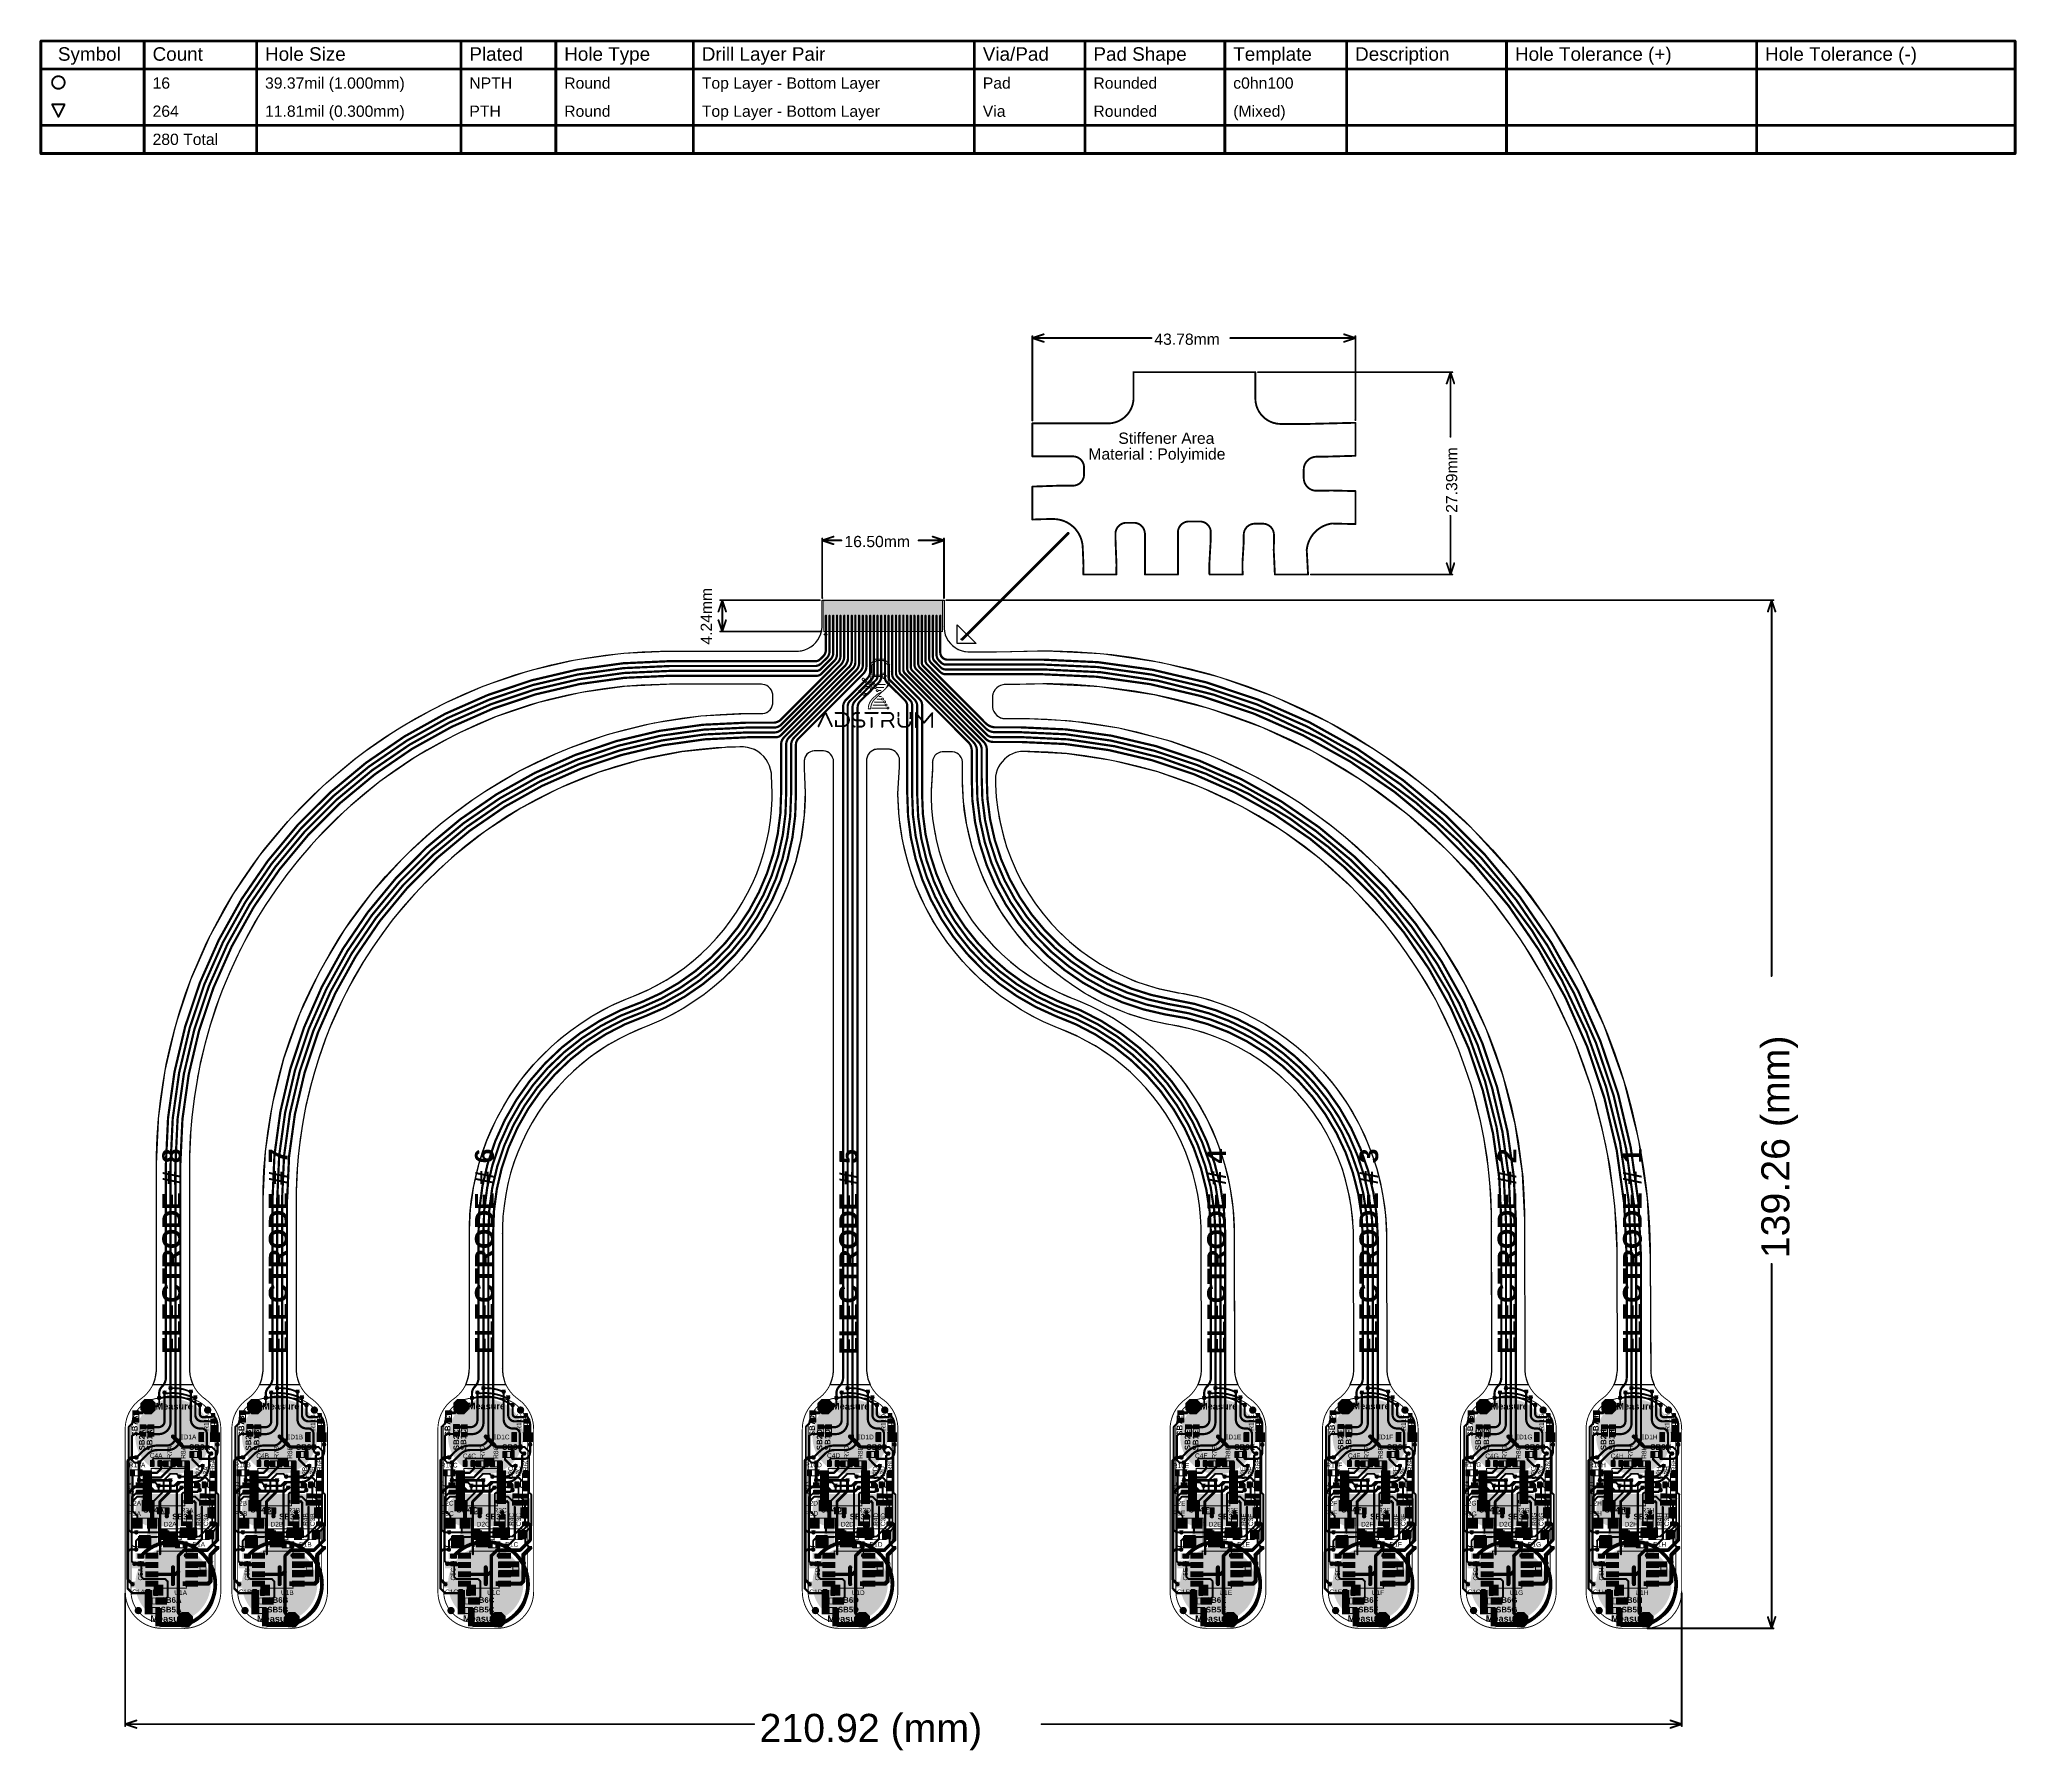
# Model space of a CAD drawing. Header units: inches. Extents: x -4.2 to 12.6, y -6.1 to 3.
# Drawn here: x -4.18 to 6.37, y -6.13 to 2.99 of the extents above; entities that cross this region are included whole.
import ezdxf

# ---------------------------------------------------------------- set-up
doc = ezdxf.new("R2010")
doc.units = ezdxf.units.IN
doc.header["$MEASUREMENT"] = 0
for name, color, linetype in [('Board Outline', 216, 'Continuous'), ('Bottom Layer', 5, 'Continuous'), ('Bottom Overlay', 54, 'Continuous'), ('Bottom Paste', 16, 'Continuous'), ('Dimension', 6, 'Continuous'), ('Drill Drawing', 1, 'Continuous'), ('Fabrication', 76, 'Continuous'), ('Flex_Ribbon Bottom Coverlay', 6, 'Continuous'), ('Flex_Ribbon Bottom Coverlay -Flex_Ribbon)', 7, 'Continuous'), ('Flex_Ribbon Top Coverlay -Flex_Ribbon)', 7, 'Continuous'), ('Flex_Ribbon Top Overlay', 2, 'Continuous'), ('Pad Holes', 156, 'Continuous'), ('Top Layer', 1, 'Continuous'), ('Top Paste', 8, 'Continuous'), ('Top Solder', 216, 'Continuous'), ('Via Holes', 16, 'Continuous')]:
    doc.layers.add(name, color=color, linetype=linetype)
doc.styles.add('Arial', font='', dxfattribs={"height": 0.2})
doc.styles.add('Arial_Bold', font='', dxfattribs={"height": 0.2})
doc.styles.get('Arial').set_extended_font_data('Arial')
doc.styles.get('Arial_Bold').set_extended_font_data('Arial', bold=True)

# ---------------------------------------------------------------- blocks, each defined once
blk = doc.blocks.new('32_____R______P_____TOP_CONNECTION__1')
at = {"layer": 'Bottom Paste'}
for points in [[(-0.311, 0.079), (-0.299, 0.079), (-0.299, -0.079), (-0.311, -0.079)], [(-0.291, 0.079), (-0.28, 0.079), (-0.28, -0.079), (-0.291, -0.079)], [(-0.272, 0.079), (-0.26, 0.079), (-0.26, -0.079), (-0.272, -0.079)], [(-0.252, 0.079), (-0.24, 0.079), (-0.24, -0.079), (-0.252, -0.079)], [(-0.232, 0.079), (-0.22, 0.079), (-0.22, -0.079), (-0.232, -0.079)], [(-0.213, 0.079), (-0.201, 0.079), (-0.201, -0.079), (-0.213, -0.079)], [(-0.193, 0.079), (-0.181, 0.079), (-0.181, -0.079), (-0.193, -0.079)], [(-0.173, 0.079), (-0.161, 0.079), (-0.161, -0.079), (-0.173, -0.079)], [(-0.154, 0.079), (-0.142, 0.079), (-0.142, -0.079), (-0.154, -0.079)], [(-0.134, 0.079), (-0.122, 0.079), (-0.122, -0.079), (-0.134, -0.079)], [(-0.114, 0.079), (-0.102, 0.079), (-0.102, -0.079), (-0.114, -0.079)], [(-0.094, 0.079), (-0.083, 0.079), (-0.083, -0.079), (-0.094, -0.079)], [(-0.075, 0.079), (-0.063, 0.079), (-0.063, -0.079), (-0.075, -0.079)], [(-0.055, 0.079), (-0.043, 0.079), (-0.043, -0.079), (-0.055, -0.079)], [(-0.035, 0.079), (-0.024, 0.079), (-0.024, -0.079), (-0.035, -0.079)], [(-0.016, 0.079), (-0.004, 0.079), (-0.004, -0.079), (-0.016, -0.079)], [(0.004, 0.079), (0.016, 0.079), (0.016, -0.079), (0.004, -0.079)], [(0.024, 0.079), (0.035, 0.079), (0.035, -0.079), (0.024, -0.079)], [(0.043, 0.079), (0.055, 0.079), (0.055, -0.079), (0.043, -0.079)], [(0.063, 0.079), (0.075, 0.079), (0.075, -0.079), (0.063, -0.079)], [(0.083, 0.079), (0.094, 0.079), (0.094, -0.079), (0.083, -0.079)], [(0.102, 0.079), (0.114, 0.079), (0.114, -0.079), (0.102, -0.079)], [(0.122, 0.079), (0.134, 0.079), (0.134, -0.079), (0.122, -0.079)], [(0.142, 0.079), (0.154, 0.079), (0.154, -0.079), (0.142, -0.079)], [(0.161, 0.079), (0.173, 0.079), (0.173, -0.079), (0.161, -0.079)], [(0.181, 0.079), (0.193, 0.079), (0.193, -0.079), (0.181, -0.079)], [(0.201, 0.079), (0.213, 0.079), (0.213, -0.079), (0.201, -0.079)], [(0.22, 0.079), (0.232, 0.079), (0.232, -0.079), (0.22, -0.079)], [(0.24, 0.079), (0.252, 0.079), (0.252, -0.079), (0.24, -0.079)], [(0.26, 0.079), (0.272, 0.079), (0.272, -0.079), (0.26, -0.079)], [(0.28, 0.079), (0.291, 0.079), (0.291, -0.079), (0.28, -0.079)], [(0.299, 0.079), (0.311, 0.079), (0.311, -0.079), (0.299, -0.079)]]:
    blk.add_hatch(color=16, dxfattribs=at).paths.add_polyline_path(points)
at = {"layer": 'Flex_Ribbon Bottom Coverlay'}
for points in [[(-0.315, 0.083), (-0.295, 0.083), (-0.295, -0.083), (-0.315, -0.083)], [(-0.315, 0.083), (-0.295, 0.083), (-0.295, -0.083), (-0.315, -0.083)], [(-0.295, 0.083), (-0.276, 0.083), (-0.276, -0.083), (-0.295, -0.083)], [(-0.295, 0.083), (-0.276, 0.083), (-0.276, -0.083), (-0.295, -0.083)], [(-0.276, 0.083), (-0.256, 0.083), (-0.256, -0.083), (-0.276, -0.083)], [(-0.276, 0.083), (-0.256, 0.083), (-0.256, -0.083), (-0.276, -0.083)], [(-0.256, 0.083), (-0.236, 0.083), (-0.236, -0.083), (-0.256, -0.083)], [(-0.256, 0.083), (-0.236, 0.083), (-0.236, -0.083), (-0.256, -0.083)], [(-0.236, 0.083), (-0.216, 0.083), (-0.216, -0.083), (-0.236, -0.083)], [(-0.236, 0.083), (-0.216, 0.083), (-0.216, -0.083), (-0.236, -0.083)], [(-0.217, 0.083), (-0.197, 0.083), (-0.197, -0.083), (-0.217, -0.083)], [(-0.217, 0.083), (-0.197, 0.083), (-0.197, -0.083), (-0.217, -0.083)], [(-0.197, 0.083), (-0.177, 0.083), (-0.177, -0.083), (-0.197, -0.083)], [(-0.197, 0.083), (-0.177, 0.083), (-0.177, -0.083), (-0.197, -0.083)], [(-0.177, 0.083), (-0.157, 0.083), (-0.157, -0.083), (-0.177, -0.083)], [(-0.177, 0.083), (-0.157, 0.083), (-0.157, -0.083), (-0.177, -0.083)], [(-0.158, 0.083), (-0.138, 0.083), (-0.138, -0.083), (-0.158, -0.083)], [(-0.158, 0.083), (-0.138, 0.083), (-0.138, -0.083), (-0.158, -0.083)], [(-0.138, 0.083), (-0.118, 0.083), (-0.118, -0.083), (-0.138, -0.083)], [(-0.138, 0.083), (-0.118, 0.083), (-0.118, -0.083), (-0.138, -0.083)], [(-0.118, 0.083), (-0.098, 0.083), (-0.098, -0.083), (-0.118, -0.083)], [(-0.118, 0.083), (-0.098, 0.083), (-0.098, -0.083), (-0.118, -0.083)], [(-0.098, 0.083), (-0.079, 0.083), (-0.079, -0.083), (-0.098, -0.083)], [(-0.098, 0.083), (-0.079, 0.083), (-0.079, -0.083), (-0.098, -0.083)], [(-0.079, 0.083), (-0.059, 0.083), (-0.059, -0.083), (-0.079, -0.083)], [(-0.079, 0.083), (-0.059, 0.083), (-0.059, -0.083), (-0.079, -0.083)], [(-0.059, 0.083), (-0.039, 0.083), (-0.039, -0.083), (-0.059, -0.083)], [(-0.059, 0.083), (-0.039, 0.083), (-0.039, -0.083), (-0.059, -0.083)], [(-0.039, 0.083), (-0.02, 0.083), (-0.02, -0.083), (-0.039, -0.083)], [(-0.039, 0.083), (-0.02, 0.083), (-0.02, -0.083), (-0.039, -0.083)], [(-0.02, 0.083), (0, 0.083), (0, -0.083), (-0.02, -0.083)], [(-0.02, 0.083), (0, 0.083), (0, -0.083), (-0.02, -0.083)], [(0, 0.083), (0.02, 0.083), (0.02, -0.083), (0, -0.083)], [(0, 0.083), (0.02, 0.083), (0.02, -0.083), (0, -0.083)], [(0.02, 0.083), (0.039, 0.083), (0.039, -0.083), (0.02, -0.083)], [(0.02, 0.083), (0.039, 0.083), (0.039, -0.083), (0.02, -0.083)], [(0.039, 0.083), (0.059, 0.083), (0.059, -0.083), (0.039, -0.083)], [(0.039, 0.083), (0.059, 0.083), (0.059, -0.083), (0.039, -0.083)], [(0.059, 0.083), (0.079, 0.083), (0.079, -0.083), (0.059, -0.083)], [(0.059, 0.083), (0.079, 0.083), (0.079, -0.083), (0.059, -0.083)], [(0.079, 0.083), (0.098, 0.083), (0.098, -0.083), (0.079, -0.083)], [(0.079, 0.083), (0.098, 0.083), (0.098, -0.083), (0.079, -0.083)], [(0.098, 0.083), (0.118, 0.083), (0.118, -0.083), (0.098, -0.083)], [(0.098, 0.083), (0.118, 0.083), (0.118, -0.083), (0.098, -0.083)], [(0.118, 0.083), (0.138, 0.083), (0.138, -0.083), (0.118, -0.083)], [(0.118, 0.083), (0.138, 0.083), (0.138, -0.083), (0.118, -0.083)], [(0.138, 0.083), (0.158, 0.083), (0.158, -0.083), (0.138, -0.083)], [(0.138, 0.083), (0.158, 0.083), (0.158, -0.083), (0.138, -0.083)], [(0.157, 0.083), (0.177, 0.083), (0.177, -0.083), (0.157, -0.083)], [(0.157, 0.083), (0.177, 0.083), (0.177, -0.083), (0.157, -0.083)], [(0.177, 0.083), (0.197, 0.083), (0.197, -0.083), (0.177, -0.083)], [(0.177, 0.083), (0.197, 0.083), (0.197, -0.083), (0.177, -0.083)], [(0.197, 0.083), (0.217, 0.083), (0.217, -0.083), (0.197, -0.083)], [(0.197, 0.083), (0.217, 0.083), (0.217, -0.083), (0.197, -0.083)], [(0.216, 0.083), (0.236, 0.083), (0.236, -0.083), (0.216, -0.083)], [(0.216, 0.083), (0.236, 0.083), (0.236, -0.083), (0.216, -0.083)], [(0.236, 0.083), (0.256, 0.083), (0.256, -0.083), (0.236, -0.083)], [(0.236, 0.083), (0.256, 0.083), (0.256, -0.083), (0.236, -0.083)], [(0.256, 0.083), (0.276, 0.083), (0.276, -0.083), (0.256, -0.083)], [(0.256, 0.083), (0.276, 0.083), (0.276, -0.083), (0.256, -0.083)], [(0.276, 0.083), (0.295, 0.083), (0.295, -0.083), (0.276, -0.083)], [(0.276, 0.083), (0.295, 0.083), (0.295, -0.083), (0.276, -0.083)], [(0.295, 0.083), (0.315, 0.083), (0.315, -0.083), (0.295, -0.083)], [(0.295, 0.083), (0.315, 0.083), (0.315, -0.083), (0.295, -0.083)]]:
    blk.add_hatch(color=6, dxfattribs=at).paths.add_polyline_path(points)
at = {"layer": 'Top Layer'}
for points in [[(-0.311, 0.079), (-0.299, 0.079), (-0.299, -0.079), (-0.311, -0.079)], [(-0.291, 0.079), (-0.28, 0.079), (-0.28, -0.079), (-0.291, -0.079)], [(-0.272, 0.079), (-0.26, 0.079), (-0.26, -0.079), (-0.272, -0.079)], [(-0.252, 0.079), (-0.24, 0.079), (-0.24, -0.079), (-0.252, -0.079)], [(-0.232, 0.079), (-0.22, 0.079), (-0.22, -0.079), (-0.232, -0.079)], [(-0.213, 0.079), (-0.201, 0.079), (-0.201, -0.079), (-0.213, -0.079)], [(-0.193, 0.079), (-0.181, 0.079), (-0.181, -0.079), (-0.193, -0.079)], [(-0.173, 0.079), (-0.161, 0.079), (-0.161, -0.079), (-0.173, -0.079)], [(-0.154, 0.079), (-0.142, 0.079), (-0.142, -0.079), (-0.154, -0.079)], [(-0.134, 0.079), (-0.122, 0.079), (-0.122, -0.079), (-0.134, -0.079)], [(-0.114, 0.079), (-0.102, 0.079), (-0.102, -0.079), (-0.114, -0.079)], [(-0.094, 0.079), (-0.083, 0.079), (-0.083, -0.079), (-0.094, -0.079)], [(-0.075, 0.079), (-0.063, 0.079), (-0.063, -0.079), (-0.075, -0.079)], [(-0.055, 0.079), (-0.043, 0.079), (-0.043, -0.079), (-0.055, -0.079)], [(-0.035, 0.079), (-0.024, 0.079), (-0.024, -0.079), (-0.035, -0.079)], [(-0.016, 0.079), (-0.004, 0.079), (-0.004, -0.079), (-0.016, -0.079)], [(0.004, 0.079), (0.016, 0.079), (0.016, -0.079), (0.004, -0.079)], [(0.024, 0.079), (0.035, 0.079), (0.035, -0.079), (0.024, -0.079)], [(0.043, 0.079), (0.055, 0.079), (0.055, -0.079), (0.043, -0.079)], [(0.063, 0.079), (0.075, 0.079), (0.075, -0.079), (0.063, -0.079)], [(0.083, 0.079), (0.094, 0.079), (0.094, -0.079), (0.083, -0.079)], [(0.102, 0.079), (0.114, 0.079), (0.114, -0.079), (0.102, -0.079)], [(0.122, 0.079), (0.134, 0.079), (0.134, -0.079), (0.122, -0.079)], [(0.142, 0.079), (0.154, 0.079), (0.154, -0.079), (0.142, -0.079)], [(0.161, 0.079), (0.173, 0.079), (0.173, -0.079), (0.161, -0.079)], [(0.181, 0.079), (0.193, 0.079), (0.193, -0.079), (0.181, -0.079)], [(0.201, 0.079), (0.213, 0.079), (0.213, -0.079), (0.201, -0.079)], [(0.22, 0.079), (0.232, 0.079), (0.232, -0.079), (0.22, -0.079)], [(0.24, 0.079), (0.252, 0.079), (0.252, -0.079), (0.24, -0.079)], [(0.26, 0.079), (0.272, 0.079), (0.272, -0.079), (0.26, -0.079)], [(0.28, 0.079), (0.291, 0.079), (0.291, -0.079), (0.28, -0.079)], [(0.299, 0.079), (0.311, 0.079), (0.311, -0.079), (0.299, -0.079)]]:
    blk.add_hatch(color=1, dxfattribs=at).paths.add_polyline_path(points)
at = {"layer": 'Top Paste'}
for points in [[(-0.311, 0.079), (-0.299, 0.079), (-0.299, -0.079), (-0.311, -0.079)], [(-0.291, 0.079), (-0.28, 0.079), (-0.28, -0.079), (-0.291, -0.079)], [(-0.272, 0.079), (-0.26, 0.079), (-0.26, -0.079), (-0.272, -0.079)], [(-0.252, 0.079), (-0.24, 0.079), (-0.24, -0.079), (-0.252, -0.079)], [(-0.232, 0.079), (-0.22, 0.079), (-0.22, -0.079), (-0.232, -0.079)], [(-0.213, 0.079), (-0.201, 0.079), (-0.201, -0.079), (-0.213, -0.079)], [(-0.193, 0.079), (-0.181, 0.079), (-0.181, -0.079), (-0.193, -0.079)], [(-0.173, 0.079), (-0.161, 0.079), (-0.161, -0.079), (-0.173, -0.079)], [(-0.154, 0.079), (-0.142, 0.079), (-0.142, -0.079), (-0.154, -0.079)], [(-0.134, 0.079), (-0.122, 0.079), (-0.122, -0.079), (-0.134, -0.079)], [(-0.114, 0.079), (-0.102, 0.079), (-0.102, -0.079), (-0.114, -0.079)], [(-0.094, 0.079), (-0.083, 0.079), (-0.083, -0.079), (-0.094, -0.079)], [(-0.075, 0.079), (-0.063, 0.079), (-0.063, -0.079), (-0.075, -0.079)], [(-0.055, 0.079), (-0.043, 0.079), (-0.043, -0.079), (-0.055, -0.079)], [(-0.035, 0.079), (-0.024, 0.079), (-0.024, -0.079), (-0.035, -0.079)], [(-0.016, 0.079), (-0.004, 0.079), (-0.004, -0.079), (-0.016, -0.079)], [(0.004, 0.079), (0.016, 0.079), (0.016, -0.079), (0.004, -0.079)], [(0.024, 0.079), (0.035, 0.079), (0.035, -0.079), (0.024, -0.079)], [(0.043, 0.079), (0.055, 0.079), (0.055, -0.079), (0.043, -0.079)], [(0.063, 0.079), (0.075, 0.079), (0.075, -0.079), (0.063, -0.079)], [(0.083, 0.079), (0.094, 0.079), (0.094, -0.079), (0.083, -0.079)], [(0.102, 0.079), (0.114, 0.079), (0.114, -0.079), (0.102, -0.079)], [(0.122, 0.079), (0.134, 0.079), (0.134, -0.079), (0.122, -0.079)], [(0.142, 0.079), (0.154, 0.079), (0.154, -0.079), (0.142, -0.079)], [(0.161, 0.079), (0.173, 0.079), (0.173, -0.079), (0.161, -0.079)], [(0.181, 0.079), (0.193, 0.079), (0.193, -0.079), (0.181, -0.079)], [(0.201, 0.079), (0.213, 0.079), (0.213, -0.079), (0.201, -0.079)], [(0.22, 0.079), (0.232, 0.079), (0.232, -0.079), (0.22, -0.079)], [(0.24, 0.079), (0.252, 0.079), (0.252, -0.079), (0.24, -0.079)], [(0.26, 0.079), (0.272, 0.079), (0.272, -0.079), (0.26, -0.079)], [(0.28, 0.079), (0.291, 0.079), (0.291, -0.079), (0.28, -0.079)], [(0.299, 0.079), (0.311, 0.079), (0.311, -0.079), (0.299, -0.079)]]:
    blk.add_hatch(color=8, dxfattribs=at).paths.add_polyline_path(points)
at = {"layer": 'Top Solder'}
for points in [[(-0.315, 0.083), (-0.295, 0.083), (-0.295, -0.083), (-0.315, -0.083)], [(-0.315, 0.083), (-0.295, 0.083), (-0.295, -0.083), (-0.315, -0.083)], [(-0.295, 0.083), (-0.276, 0.083), (-0.276, -0.083), (-0.295, -0.083)], [(-0.295, 0.083), (-0.276, 0.083), (-0.276, -0.083), (-0.295, -0.083)], [(-0.276, 0.083), (-0.256, 0.083), (-0.256, -0.083), (-0.276, -0.083)], [(-0.276, 0.083), (-0.256, 0.083), (-0.256, -0.083), (-0.276, -0.083)], [(-0.256, 0.083), (-0.236, 0.083), (-0.236, -0.083), (-0.256, -0.083)], [(-0.256, 0.083), (-0.236, 0.083), (-0.236, -0.083), (-0.256, -0.083)], [(-0.236, 0.083), (-0.216, 0.083), (-0.216, -0.083), (-0.236, -0.083)], [(-0.236, 0.083), (-0.216, 0.083), (-0.216, -0.083), (-0.236, -0.083)], [(-0.217, 0.083), (-0.197, 0.083), (-0.197, -0.083), (-0.217, -0.083)], [(-0.217, 0.083), (-0.197, 0.083), (-0.197, -0.083), (-0.217, -0.083)], [(-0.197, 0.083), (-0.177, 0.083), (-0.177, -0.083), (-0.197, -0.083)], [(-0.197, 0.083), (-0.177, 0.083), (-0.177, -0.083), (-0.197, -0.083)], [(-0.177, 0.083), (-0.157, 0.083), (-0.157, -0.083), (-0.177, -0.083)], [(-0.177, 0.083), (-0.157, 0.083), (-0.157, -0.083), (-0.177, -0.083)], [(-0.158, 0.083), (-0.138, 0.083), (-0.138, -0.083), (-0.158, -0.083)], [(-0.158, 0.083), (-0.138, 0.083), (-0.138, -0.083), (-0.158, -0.083)], [(-0.138, 0.083), (-0.118, 0.083), (-0.118, -0.083), (-0.138, -0.083)], [(-0.138, 0.083), (-0.118, 0.083), (-0.118, -0.083), (-0.138, -0.083)], [(-0.118, 0.083), (-0.098, 0.083), (-0.098, -0.083), (-0.118, -0.083)], [(-0.118, 0.083), (-0.098, 0.083), (-0.098, -0.083), (-0.118, -0.083)], [(-0.098, 0.083), (-0.079, 0.083), (-0.079, -0.083), (-0.098, -0.083)], [(-0.098, 0.083), (-0.079, 0.083), (-0.079, -0.083), (-0.098, -0.083)], [(-0.079, 0.083), (-0.059, 0.083), (-0.059, -0.083), (-0.079, -0.083)], [(-0.079, 0.083), (-0.059, 0.083), (-0.059, -0.083), (-0.079, -0.083)], [(-0.059, 0.083), (-0.039, 0.083), (-0.039, -0.083), (-0.059, -0.083)], [(-0.059, 0.083), (-0.039, 0.083), (-0.039, -0.083), (-0.059, -0.083)], [(-0.039, 0.083), (-0.02, 0.083), (-0.02, -0.083), (-0.039, -0.083)], [(-0.039, 0.083), (-0.02, 0.083), (-0.02, -0.083), (-0.039, -0.083)], [(-0.02, 0.083), (0, 0.083), (0, -0.083), (-0.02, -0.083)], [(-0.02, 0.083), (0, 0.083), (0, -0.083), (-0.02, -0.083)], [(0, 0.083), (0.02, 0.083), (0.02, -0.083), (0, -0.083)], [(0, 0.083), (0.02, 0.083), (0.02, -0.083), (0, -0.083)], [(0.02, 0.083), (0.039, 0.083), (0.039, -0.083), (0.02, -0.083)], [(0.02, 0.083), (0.039, 0.083), (0.039, -0.083), (0.02, -0.083)], [(0.039, 0.083), (0.059, 0.083), (0.059, -0.083), (0.039, -0.083)], [(0.039, 0.083), (0.059, 0.083), (0.059, -0.083), (0.039, -0.083)], [(0.059, 0.083), (0.079, 0.083), (0.079, -0.083), (0.059, -0.083)], [(0.059, 0.083), (0.079, 0.083), (0.079, -0.083), (0.059, -0.083)], [(0.079, 0.083), (0.098, 0.083), (0.098, -0.083), (0.079, -0.083)], [(0.079, 0.083), (0.098, 0.083), (0.098, -0.083), (0.079, -0.083)], [(0.098, 0.083), (0.118, 0.083), (0.118, -0.083), (0.098, -0.083)], [(0.098, 0.083), (0.118, 0.083), (0.118, -0.083), (0.098, -0.083)], [(0.118, 0.083), (0.138, 0.083), (0.138, -0.083), (0.118, -0.083)], [(0.118, 0.083), (0.138, 0.083), (0.138, -0.083), (0.118, -0.083)], [(0.138, 0.083), (0.158, 0.083), (0.158, -0.083), (0.138, -0.083)], [(0.138, 0.083), (0.158, 0.083), (0.158, -0.083), (0.138, -0.083)], [(0.157, 0.083), (0.177, 0.083), (0.177, -0.083), (0.157, -0.083)], [(0.157, 0.083), (0.177, 0.083), (0.177, -0.083), (0.157, -0.083)], [(0.177, 0.083), (0.197, 0.083), (0.197, -0.083), (0.177, -0.083)], [(0.177, 0.083), (0.197, 0.083), (0.197, -0.083), (0.177, -0.083)], [(0.197, 0.083), (0.217, 0.083), (0.217, -0.083), (0.197, -0.083)], [(0.197, 0.083), (0.217, 0.083), (0.217, -0.083), (0.197, -0.083)], [(0.216, 0.083), (0.236, 0.083), (0.236, -0.083), (0.216, -0.083)], [(0.216, 0.083), (0.236, 0.083), (0.236, -0.083), (0.216, -0.083)], [(0.236, 0.083), (0.256, 0.083), (0.256, -0.083), (0.236, -0.083)], [(0.236, 0.083), (0.256, 0.083), (0.256, -0.083), (0.236, -0.083)], [(0.256, 0.083), (0.276, 0.083), (0.276, -0.083), (0.256, -0.083)], [(0.256, 0.083), (0.276, 0.083), (0.276, -0.083), (0.256, -0.083)], [(0.276, 0.083), (0.295, 0.083), (0.295, -0.083), (0.276, -0.083)], [(0.276, 0.083), (0.295, 0.083), (0.295, -0.083), (0.276, -0.083)], [(0.295, 0.083), (0.315, 0.083), (0.315, -0.083), (0.295, -0.083)], [(0.295, 0.083), (0.315, 0.083), (0.315, -0.083), (0.295, -0.083)]]:
    blk.add_hatch(color=216, dxfattribs=at).paths.add_polyline_path(points)
at = {"layer": 'Flex_Ribbon Top Overlay'}
for points, const_width in [([(-0.317, -0.084), (-0.317, 0.079)], 0.005), ([(0.317, -0.084), (0.317, 0.079)], 0.005), ([(-0.317, -0.084), (0.317, -0.084)], 0.005), ([(-0.317, -0.084), (-0.195, -0.084)], 0.005), ([(-0.314, -0.1), (-0.307, -0.093)], 0.00787), ([(-0.314, -0.1), (-0.299, -0.1)], 0.00787), ([(-0.306, -0.093), (-0.299, -0.1)], 0.00787)]:
    blk.add_lwpolyline(points, dxfattribs=dict(at, const_width=const_width))
for points, const_width in [([(-0.318, 0.079, 1), (-0.315, 0.079, 1)], 0.0025), ([(0.315, 0.079, 1), (0.318, 0.079, 1)], 0.0025), ([(-0.318, -0.084, 1), (-0.315, -0.084, 1)], 0.0025), ([(-0.318, -0.084, 1), (-0.315, -0.084, 1)], 0.0025), ([(-0.318, -0.084, 1), (-0.315, -0.084, 1)], 0.0025), ([(-0.316, -0.1, 1), (-0.312, -0.1, 1)], 0.00394), ([(-0.316, -0.1, 1), (-0.312, -0.1, 1)], 0.00394), ([(-0.309, -0.093, 1), (-0.305, -0.093, 1)], 0.00394), ([(-0.308, -0.093, 1), (-0.304, -0.093, 1)], 0.00394), ([(-0.301, -0.1, 1), (-0.297, -0.1, 1)], 0.00394), ([(-0.301, -0.1, 1), (-0.297, -0.1, 1)], 0.00394), ([(-0.196, -0.084, 1), (-0.194, -0.084, 1)], 0.0025), ([(0.315, -0.084, 1), (0.318, -0.084, 1)], 0.0025), ([(0.315, -0.084, 1), (0.318, -0.084, 1)], 0.0025)]:
    blk.add_lwpolyline(points, format="xyb", close=True, dxfattribs=dict(at, const_width=const_width))
blk = doc.blocks.new('_EMG________B_2')
at = {"layer": 'Bottom Layer'}
h = blk.add_hatch(color=5, dxfattribs=at)
edge = h.paths.add_edge_path()
edge.add_arc((0, 0.393), 0.197, 0, 360)
h = blk.add_hatch(color=5, dxfattribs=at)
edge = h.paths.add_edge_path()
edge.add_arc((-0.114, 0.001), 0.0827, 90, 270)
edge.add_line((-0.114, -0.082), (0.114, -0.082))
edge.add_arc((0.114, 0.001), 0.0827, 270, 450)
edge.add_line((0.114, 0.083), (-0.114, 0.083))
h = blk.add_hatch(color=5, dxfattribs=at)
edge = h.paths.add_edge_path()
edge.add_arc((0, -0.393), 0.197, 0, 360)
at = {"layer": 'Bottom Paste'}
h = blk.add_hatch(color=16, dxfattribs=at)
edge = h.paths.add_edge_path()
edge.add_arc((0, 0.393), 0.197, 0, 360)
h = blk.add_hatch(color=16, dxfattribs=at)
edge = h.paths.add_edge_path()
edge.add_arc((-0.114, 0.001), 0.0827, 90, 270)
edge.add_line((-0.114, -0.082), (0.114, -0.082))
edge.add_arc((0.114, 0.001), 0.0827, 270, 450)
edge.add_line((0.114, 0.083), (-0.114, 0.083))
h = blk.add_hatch(color=16, dxfattribs=at)
edge = h.paths.add_edge_path()
edge.add_arc((0, -0.393), 0.197, 0, 360)
at = {"layer": 'Flex_Ribbon Bottom Coverlay'}
h = blk.add_hatch(color=6, dxfattribs=at)
edge = h.paths.add_edge_path()
edge.add_arc((0, 0.393), 0.201, 0, 360)
h = blk.add_hatch(color=6, dxfattribs=at)
edge = h.paths.add_edge_path()
edge.add_arc((0, 0.393), 0.201, 0, 360)
h = blk.add_hatch(color=6, dxfattribs=at)
edge = h.paths.add_edge_path()
edge.add_arc((-0.114, 0.001), 0.0867, 90, 270)
edge.add_line((-0.114, -0.086), (0.114, -0.086))
edge.add_arc((0.114, 0.001), 0.0867, 270, 450)
edge.add_line((0.114, 0.087), (-0.114, 0.087))
h = blk.add_hatch(color=6, dxfattribs=at)
edge = h.paths.add_edge_path()
edge.add_arc((-0.114, 0.001), 0.0867, 90, 270)
edge.add_line((-0.114, -0.086), (0.114, -0.086))
edge.add_arc((0.114, 0.001), 0.0867, 270, 450)
edge.add_line((0.114, 0.087), (-0.114, 0.087))
h = blk.add_hatch(color=6, dxfattribs=at)
edge = h.paths.add_edge_path()
edge.add_arc((0, -0.393), 0.201, 0, 360)
h = blk.add_hatch(color=6, dxfattribs=at)
edge = h.paths.add_edge_path()
edge.add_arc((0, -0.393), 0.201, 0, 360)
at = {"layer": 'Bottom Overlay', "const_width": 0.005}
for points in [[(-0.224, 0.432, -0.414214), (-0.06, 0.599)], [(0.06, 0.599, -0.414214), (0.224, 0.432)], [(-0.06, -0.599, -0.414214), (-0.224, -0.432)], [(0.224, -0.432, -0.414214), (0.06, -0.599)]]:
    blk.add_lwpolyline(points, format="xyb", dxfattribs=at)
for points in [[(-0.06, 0.599), (0.06, 0.599)], [(-0.224, -0.432), (-0.224, 0.432)], [(0.224, -0.432), (0.224, 0.432)], [(-0.06, -0.599), (0.06, -0.599)]]:
    blk.add_lwpolyline(points, dxfattribs=at)
at = {"layer": 'Bottom Overlay', "const_width": 0.0025}
for points in [[(-0.062, 0.599, 1), (-0.059, 0.599, 1)], [(-0.062, 0.599, 1), (-0.059, 0.599, 1)], [(0.059, 0.599, 1), (0.062, 0.599, 1)], [(0.059, 0.599, 1), (0.062, 0.599, 1)], [(-0.225, 0.432, 1), (-0.222, 0.432, 1)], [(-0.225, 0.432, 1), (-0.222, 0.432, 1)], [(0.223, 0.432, 1), (0.225, 0.432, 1)], [(0.223, 0.432, 1), (0.225, 0.432, 1)], [(-0.225, -0.432, 1), (-0.222, -0.432, 1)], [(-0.225, -0.432, 1), (-0.222, -0.432, 1)], [(0.223, -0.432, 1), (0.225, -0.432, 1)], [(0.223, -0.432, 1), (0.225, -0.432, 1)], [(-0.062, -0.599, 1), (-0.059, -0.599, 1)], [(-0.062, -0.599, 1), (-0.059, -0.599, 1)], [(0.059, -0.599, 1), (0.062, -0.599, 1)], [(0.059, -0.599, 1), (0.062, -0.599, 1)]]:
    blk.add_lwpolyline(points, format="xyb", close=True, dxfattribs=at)
blk = doc.blocks.new('14_TSSOP_3')
at = {"layer": 'Flex_Ribbon Top Overlay'}
blk.add_hatch(color=2, dxfattribs=at).paths.add_polyline_path([(-0.084, 0.068), (-0.073, 0.068), (-0.073, 0.086), (-0.084, 0.086)])
at = {"layer": 'Top Layer'}
for points in [[(-0.13, 0.086), (-0.089, 0.086), (-0.089, 0.068), (-0.13, 0.068)], [(-0.13, 0.06), (-0.089, 0.06), (-0.089, 0.042), (-0.13, 0.042)], [(-0.13, 0.034), (-0.089, 0.034), (-0.089, 0.017), (-0.13, 0.017)], [(-0.13, 0.009), (-0.089, 0.009), (-0.089, -0.009), (-0.13, -0.009)], [(0.089, 0.086), (0.13, 0.086), (0.13, 0.068), (0.089, 0.068)], [(0.089, 0.06), (0.13, 0.06), (0.13, 0.042), (0.089, 0.042)], [(0.089, 0.034), (0.13, 0.034), (0.13, 0.017), (0.089, 0.017)], [(0.089, 0.009), (0.13, 0.009), (0.13, -0.009), (0.089, -0.009)], [(-0.13, -0.017), (-0.089, -0.017), (-0.089, -0.034), (-0.13, -0.034)], [(-0.13, -0.042), (-0.089, -0.042), (-0.089, -0.06), (-0.13, -0.06)], [(-0.13, -0.068), (-0.089, -0.068), (-0.089, -0.086), (-0.13, -0.086)], [(0.089, -0.017), (0.13, -0.017), (0.13, -0.034), (0.089, -0.034)], [(0.089, -0.042), (0.13, -0.042), (0.13, -0.06), (0.089, -0.06)], [(0.089, -0.068), (0.13, -0.068), (0.13, -0.086), (0.089, -0.086)]]:
    blk.add_hatch(color=1, dxfattribs=at).paths.add_polyline_path(points)
at = {"layer": 'Top Paste'}
for points in [[(-0.13, 0.086), (-0.089, 0.086), (-0.089, 0.068), (-0.13, 0.068)], [(-0.13, 0.06), (-0.089, 0.06), (-0.089, 0.042), (-0.13, 0.042)], [(-0.13, 0.034), (-0.089, 0.034), (-0.089, 0.017), (-0.13, 0.017)], [(-0.13, 0.009), (-0.089, 0.009), (-0.089, -0.009), (-0.13, -0.009)], [(0.089, 0.086), (0.13, 0.086), (0.13, 0.068), (0.089, 0.068)], [(0.089, 0.06), (0.13, 0.06), (0.13, 0.042), (0.089, 0.042)], [(0.089, 0.034), (0.13, 0.034), (0.13, 0.017), (0.089, 0.017)], [(0.089, 0.009), (0.13, 0.009), (0.13, -0.009), (0.089, -0.009)], [(-0.13, -0.017), (-0.089, -0.017), (-0.089, -0.034), (-0.13, -0.034)], [(-0.13, -0.042), (-0.089, -0.042), (-0.089, -0.06), (-0.13, -0.06)], [(-0.13, -0.068), (-0.089, -0.068), (-0.089, -0.086), (-0.13, -0.086)], [(0.089, -0.017), (0.13, -0.017), (0.13, -0.034), (0.089, -0.034)], [(0.089, -0.042), (0.13, -0.042), (0.13, -0.06), (0.089, -0.06)], [(0.089, -0.068), (0.13, -0.068), (0.13, -0.086), (0.089, -0.086)]]:
    blk.add_hatch(color=8, dxfattribs=at).paths.add_polyline_path(points)
at = {"layer": 'Top Solder'}
for points in [[(-0.134, 0.09), (-0.085, 0.09), (-0.085, 0.064), (-0.134, 0.064)], [(-0.134, 0.09), (-0.085, 0.09), (-0.085, 0.064), (-0.134, 0.064)], [(-0.134, 0.064), (-0.085, 0.064), (-0.085, 0.038), (-0.134, 0.038)], [(-0.134, 0.064), (-0.085, 0.064), (-0.085, 0.038), (-0.134, 0.038)], [(-0.134, 0.038), (-0.085, 0.038), (-0.085, 0.013), (-0.134, 0.013)], [(-0.134, 0.038), (-0.085, 0.038), (-0.085, 0.013), (-0.134, 0.013)], [(-0.134, 0.013), (-0.085, 0.013), (-0.085, -0.013), (-0.134, -0.013)], [(-0.134, 0.013), (-0.085, 0.013), (-0.085, -0.013), (-0.134, -0.013)], [(0.085, 0.09), (0.134, 0.09), (0.134, 0.064), (0.085, 0.064)], [(0.085, 0.09), (0.134, 0.09), (0.134, 0.064), (0.085, 0.064)], [(0.085, 0.064), (0.134, 0.064), (0.134, 0.038), (0.085, 0.038)], [(0.085, 0.064), (0.134, 0.064), (0.134, 0.038), (0.085, 0.038)], [(0.085, 0.038), (0.134, 0.038), (0.134, 0.013), (0.085, 0.013)], [(0.085, 0.038), (0.134, 0.038), (0.134, 0.013), (0.085, 0.013)], [(0.085, 0.013), (0.134, 0.013), (0.134, -0.013), (0.085, -0.013)], [(0.085, 0.013), (0.134, 0.013), (0.134, -0.013), (0.085, -0.013)], [(-0.134, -0.013), (-0.085, -0.013), (-0.085, -0.038), (-0.134, -0.038)], [(-0.134, -0.013), (-0.085, -0.013), (-0.085, -0.038), (-0.134, -0.038)], [(-0.134, -0.038), (-0.085, -0.038), (-0.085, -0.064), (-0.134, -0.064)], [(-0.134, -0.038), (-0.085, -0.038), (-0.085, -0.064), (-0.134, -0.064)], [(-0.134, -0.064), (-0.085, -0.064), (-0.085, -0.09), (-0.134, -0.09)], [(-0.134, -0.064), (-0.085, -0.064), (-0.085, -0.09), (-0.134, -0.09)], [(0.085, -0.013), (0.134, -0.013), (0.134, -0.038), (0.085, -0.038)], [(0.085, -0.013), (0.134, -0.013), (0.134, -0.038), (0.085, -0.038)], [(0.085, -0.038), (0.134, -0.038), (0.134, -0.064), (0.085, -0.064)], [(0.085, -0.038), (0.134, -0.038), (0.134, -0.064), (0.085, -0.064)], [(0.085, -0.064), (0.134, -0.064), (0.134, -0.09), (0.085, -0.09)], [(0.085, -0.064), (0.134, -0.064), (0.134, -0.09), (0.085, -0.09)]]:
    blk.add_hatch(color=216, dxfattribs=at).paths.add_polyline_path(points)
at = {"layer": 'Flex_Ribbon Top Overlay'}
for points, const_width in [([(-0.136, 0.077), (-0.141, 0.082)], 0.00787), ([(-0.141, 0.082), (-0.141, 0.072)], 0.00787), ([(-0.136, 0.077), (-0.141, 0.072)], 0.00787), ([(0.09, 0.1), (-0.09, 0.1)], 0.005), ([(-0.09, 0.1), (-0.09, 0.092)], 0.005), ([(0.09, 0.1), (0.09, 0.092)], 0.005), ([(-0.09, -0.092), (-0.09, -0.1)], 0.005), ([(0.09, -0.1), (-0.09, -0.1)], 0.005), ([(0.09, -0.092), (0.09, -0.1)], 0.005)]:
    blk.add_lwpolyline(points, dxfattribs=dict(at, const_width=const_width))
for points, const_width in [([(-0.143, 0.082, 1), (-0.139, 0.082, 1)], 0.00394), ([(-0.143, 0.082, 1), (-0.139, 0.082, 1)], 0.00394), ([(-0.143, 0.072, 1), (-0.139, 0.072, 1)], 0.00394), ([(-0.143, 0.072, 1), (-0.139, 0.072, 1)], 0.00394), ([(-0.138, 0.077, 1), (-0.134, 0.077, 1)], 0.00394), ([(-0.138, 0.077, 1), (-0.134, 0.077, 1)], 0.00394), ([(-0.091, 0.1, 1), (-0.089, 0.1, 1)], 0.0025), ([(-0.091, 0.1, 1), (-0.089, 0.1, 1)], 0.0025), ([(-0.091, 0.092, 1), (-0.089, 0.092, 1)], 0.0025), ([(0.089, 0.1, 1), (0.091, 0.1, 1)], 0.0025), ([(0.089, 0.1, 1), (0.091, 0.1, 1)], 0.0025), ([(0.089, 0.092, 1), (0.091, 0.092, 1)], 0.0025), ([(-0.091, -0.092, 1), (-0.089, -0.092, 1)], 0.0025), ([(-0.091, -0.1, 1), (-0.089, -0.1, 1)], 0.0025), ([(-0.091, -0.1, 1), (-0.089, -0.1, 1)], 0.0025), ([(0.089, -0.092, 1), (0.091, -0.092, 1)], 0.0025), ([(0.089, -0.1, 1), (0.091, -0.1, 1)], 0.0025), ([(0.089, -0.1, 1), (0.091, -0.1, 1)], 0.0025)]:
    blk.add_lwpolyline(points, format="xyb", close=True, dxfattribs=dict(at, const_width=const_width))
blk = doc.blocks.new('SOIC_8_4')
at = {"layer": 'Flex_Ribbon Top Overlay'}
blk.add_hatch(color=2, dxfattribs=at).paths.add_polyline_path([(-0.072, 0.062), (-0.059, 0.062), (-0.059, 0.088), (-0.072, 0.088)])
at = {"layer": 'Top Layer'}
for points in [[(-0.076, 0.087), (-0.076, 0.063), (-0.137, 0.063), (-0.137, 0.087)], [(-0.076, 0.037), (-0.076, 0.013), (-0.137, 0.013), (-0.137, 0.037)], [(0.137, 0.087), (0.137, 0.063), (0.076, 0.063), (0.076, 0.087)], [(0.137, 0.037), (0.137, 0.013), (0.076, 0.013), (0.076, 0.037)], [(-0.076, -0.013), (-0.076, -0.037), (-0.137, -0.037), (-0.137, -0.013)], [(-0.076, -0.063), (-0.076, -0.087), (-0.137, -0.087), (-0.137, -0.063)], [(0.137, -0.013), (0.137, -0.037), (0.076, -0.037), (0.076, -0.013)], [(0.137, -0.063), (0.137, -0.087), (0.076, -0.087), (0.076, -0.063)]]:
    blk.add_hatch(color=1, dxfattribs=at).paths.add_polyline_path(points)
at = {"layer": 'Top Paste'}
for points in [[(-0.076, 0.087), (-0.076, 0.063), (-0.137, 0.063), (-0.137, 0.087)], [(-0.076, 0.037), (-0.076, 0.013), (-0.137, 0.013), (-0.137, 0.037)], [(0.137, 0.087), (0.137, 0.063), (0.076, 0.063), (0.076, 0.087)], [(0.137, 0.037), (0.137, 0.013), (0.076, 0.013), (0.076, 0.037)], [(-0.076, -0.013), (-0.076, -0.037), (-0.137, -0.037), (-0.137, -0.013)], [(-0.076, -0.063), (-0.076, -0.087), (-0.137, -0.087), (-0.137, -0.063)], [(0.137, -0.013), (0.137, -0.037), (0.076, -0.037), (0.076, -0.013)], [(0.137, -0.063), (0.137, -0.087), (0.076, -0.087), (0.076, -0.063)]]:
    blk.add_hatch(color=8, dxfattribs=at).paths.add_polyline_path(points)
at = {"layer": 'Top Solder'}
for points in [[(-0.072, 0.091), (-0.072, 0.059), (-0.141, 0.059), (-0.141, 0.091)], [(-0.072, 0.091), (-0.072, 0.059), (-0.141, 0.059), (-0.141, 0.091)], [(-0.072, 0.041), (-0.072, 0.009), (-0.141, 0.009), (-0.141, 0.041)], [(-0.072, 0.041), (-0.072, 0.009), (-0.141, 0.009), (-0.141, 0.041)], [(0.141, 0.091), (0.141, 0.059), (0.072, 0.059), (0.072, 0.091)], [(0.141, 0.091), (0.141, 0.059), (0.072, 0.059), (0.072, 0.091)], [(0.141, 0.041), (0.141, 0.009), (0.072, 0.009), (0.072, 0.041)], [(0.141, 0.041), (0.141, 0.009), (0.072, 0.009), (0.072, 0.041)], [(-0.072, -0.009), (-0.072, -0.041), (-0.141, -0.041), (-0.141, -0.009)], [(-0.072, -0.009), (-0.072, -0.041), (-0.141, -0.041), (-0.141, -0.009)], [(-0.072, -0.059), (-0.072, -0.091), (-0.141, -0.091), (-0.141, -0.059)], [(-0.072, -0.059), (-0.072, -0.091), (-0.141, -0.091), (-0.141, -0.059)], [(0.141, -0.009), (0.141, -0.041), (0.072, -0.041), (0.072, -0.009)], [(0.141, -0.009), (0.141, -0.041), (0.072, -0.041), (0.072, -0.009)], [(0.141, -0.059), (0.141, -0.091), (0.072, -0.091), (0.072, -0.059)], [(0.141, -0.059), (0.141, -0.091), (0.072, -0.091), (0.072, -0.059)]]:
    blk.add_hatch(color=216, dxfattribs=at).paths.add_polyline_path(points)
at = {"layer": 'Flex_Ribbon Top Overlay', "const_width": 0.005}
for points in [[(-0.148, 0.08), (-0.148, 0.07)], [(-0.143, 0.075), (-0.148, 0.08)], [(-0.143, 0.075), (-0.148, 0.07)], [(0.078, 0.098), (-0.078, 0.098)], [(-0.078, 0.098), (-0.078, 0.091)], [(0.078, 0.098), (0.078, 0.091)], [(-0.078, -0.091), (-0.078, -0.098)], [(0.078, -0.098), (-0.078, -0.098)], [(0.078, -0.091), (0.078, -0.098)]]:
    blk.add_lwpolyline(points, dxfattribs=at)
at = {"layer": 'Flex_Ribbon Top Overlay', "const_width": 0.0025}
for points in [[(-0.149, 0.08, 1), (-0.147, 0.08, 1)], [(-0.149, 0.08, 1), (-0.147, 0.08, 1)], [(-0.149, 0.07, 1), (-0.147, 0.07, 1)], [(-0.149, 0.07, 1), (-0.147, 0.07, 1)], [(-0.144, 0.075, 1), (-0.142, 0.075, 1)], [(-0.144, 0.075, 1), (-0.142, 0.075, 1)], [(-0.08, 0.098, 1), (-0.077, 0.098, 1)], [(-0.08, 0.098, 1), (-0.077, 0.098, 1)], [(-0.08, 0.091, 1), (-0.077, 0.091, 1)], [(0.077, 0.098, 1), (0.08, 0.098, 1)], [(0.077, 0.098, 1), (0.08, 0.098, 1)], [(0.077, 0.091, 1), (0.08, 0.091, 1)], [(-0.08, -0.091, 1), (-0.077, -0.091, 1)], [(-0.08, -0.098, 1), (-0.077, -0.098, 1)], [(-0.08, -0.098, 1), (-0.077, -0.098, 1)], [(0.077, -0.091, 1), (0.08, -0.091, 1)], [(0.077, -0.098, 1), (0.08, -0.098, 1)], [(0.077, -0.098, 1), (0.08, -0.098, 1)]]:
    blk.add_lwpolyline(points, format="xyb", close=True, dxfattribs=at)
blk = doc.blocks.new('S______B______0402_5')
at = {"layer": 'Top Layer'}
for points in [[(-0.028, -0.013), (-0.028, 0.013), (-0.009, 0.013), (-0.009, -0.013)], [(0.009, -0.013), (0.009, 0.013), (0.028, 0.013), (0.028, -0.013)]]:
    blk.add_hatch(color=1, dxfattribs=at).paths.add_polyline_path(points)
at = {"layer": 'Top Paste'}
for points in [[(-0.028, -0.013), (-0.028, 0.013), (-0.009, 0.013), (-0.009, -0.013)], [(0.009, -0.013), (0.009, 0.013), (0.028, 0.013), (0.028, -0.013)]]:
    blk.add_hatch(color=8, dxfattribs=at).paths.add_polyline_path(points)
at = {"layer": 'Top Solder'}
for points in [[(-0.03, -0.015), (-0.03, 0.015), (-0.007, 0.015), (-0.007, -0.015)], [(-0.03, -0.015), (-0.03, 0.015), (-0.007, 0.015), (-0.007, -0.015)], [(0.007, -0.015), (0.007, 0.015), (0.03, 0.015), (0.03, -0.015)], [(0.007, -0.015), (0.007, 0.015), (0.03, 0.015), (0.03, -0.015)]]:
    blk.add_hatch(color=216, dxfattribs=at).paths.add_polyline_path(points)
at = {"layer": 'Flex_Ribbon Top Overlay'}
for points, const_width in [([(-0.032, 0.016, 1), (-0.03, 0.016, 1)], 0.0025), ([(-0.032, 0.016, 1), (-0.03, 0.016, 1)], 0.0025), ([(0.03, 0.016, 1), (0.032, 0.016, 1)], 0.0025), ([(0.03, 0.016, 1), (0.032, 0.016, 1)], 0.0025), ([(-0.032, -0.016, 1), (-0.03, -0.016, 1)], 0.0025), ([(-0.032, -0.016, 1), (-0.03, -0.016, 1)], 0.0025), ([(-0.032, -0.017, 1), (-0.032, -0.017, 1)], 0.0000635), ([(0.03, -0.016, 1), (0.032, -0.016, 1)], 0.0025), ([(0.03, -0.016, 1), (0.032, -0.016, 1)], 0.0025), ([(0.032, -0.017, 1), (0.032, -0.017, 1)], 0.0000635)]:
    blk.add_lwpolyline(points, format="xyb", close=True, dxfattribs=dict(at, const_width=const_width))
for points, const_width in [([(-0.031, 0.016), (0.031, 0.016)], 0.005), ([(-0.031, -0.016), (-0.031, 0.016)], 0.005), ([(0.031, -0.016), (0.031, 0.016)], 0.005), ([(-0.031, -0.016), (0.031, -0.016)], 0.005), ([(-0.032, -0.017), (0.032, -0.017)], 0.000127)]:
    blk.add_lwpolyline(points, dxfattribs=dict(at, const_width=const_width))
blk = doc.blocks.new('S______B______0402_6')
at = {"layer": 'Top Layer'}
for points in [[(-0.028, -0.013), (-0.028, 0.013), (-0.009, 0.013), (-0.009, -0.013)], [(0.009, -0.013), (0.009, 0.013), (0.028, 0.013), (0.028, -0.013)]]:
    blk.add_hatch(color=1, dxfattribs=at).paths.add_polyline_path(points)
at = {"layer": 'Top Paste'}
for points in [[(-0.028, -0.013), (-0.028, 0.013), (-0.009, 0.013), (-0.009, -0.013)], [(0.009, -0.013), (0.009, 0.013), (0.028, 0.013), (0.028, -0.013)]]:
    blk.add_hatch(color=8, dxfattribs=at).paths.add_polyline_path(points)
at = {"layer": 'Top Solder'}
for points in [[(-0.03, -0.015), (-0.03, 0.015), (-0.007, 0.015), (-0.007, -0.015)], [(-0.03, -0.015), (-0.03, 0.015), (-0.007, 0.015), (-0.007, -0.015)], [(0.007, -0.015), (0.007, 0.015), (0.03, 0.015), (0.03, -0.015)], [(0.007, -0.015), (0.007, 0.015), (0.03, 0.015), (0.03, -0.015)]]:
    blk.add_hatch(color=216, dxfattribs=at).paths.add_polyline_path(points)
at = {"layer": 'Flex_Ribbon Top Overlay'}
for points, const_width in [([(-0.032, 0.016, 1), (-0.03, 0.016, 1)], 0.0025), ([(-0.032, 0.016, 1), (-0.03, 0.016, 1)], 0.0025), ([(0.03, 0.016, 1), (0.032, 0.016, 1)], 0.0025), ([(0.03, 0.016, 1), (0.032, 0.016, 1)], 0.0025), ([(-0.032, -0.016, 1), (-0.03, -0.016, 1)], 0.0025), ([(-0.032, -0.016, 1), (-0.03, -0.016, 1)], 0.0025), ([(-0.032, -0.017, 1), (-0.032, -0.017, 1)], 0.0000635), ([(0.03, -0.016, 1), (0.032, -0.016, 1)], 0.0025), ([(0.03, -0.016, 1), (0.032, -0.016, 1)], 0.0025), ([(0.032, -0.017, 1), (0.032, -0.017, 1)], 0.0000635)]:
    blk.add_lwpolyline(points, format="xyb", close=True, dxfattribs=dict(at, const_width=const_width))
for points, const_width in [([(-0.031, 0.016), (0.031, 0.016)], 0.005), ([(-0.031, 0.016), (-0.031, -0.016)], 0.005), ([(0.031, 0.016), (0.031, -0.016)], 0.005), ([(-0.031, -0.016), (0.031, -0.016)], 0.005), ([(-0.032, -0.017), (0.032, -0.017)], 0.000127)]:
    blk.add_lwpolyline(points, dxfattribs=dict(at, const_width=const_width))
blk = doc.blocks.new('S______B______0402_7')
at = {"layer": 'Top Layer'}
for points in [[(-0.028, -0.013), (-0.028, 0.013), (-0.009, 0.013), (-0.009, -0.013)], [(0.009, -0.013), (0.009, 0.013), (0.028, 0.013), (0.028, -0.013)]]:
    blk.add_hatch(color=1, dxfattribs=at).paths.add_polyline_path(points)
at = {"layer": 'Top Paste'}
for points in [[(-0.028, -0.013), (-0.028, 0.013), (-0.009, 0.013), (-0.009, -0.013)], [(0.009, -0.013), (0.009, 0.013), (0.028, 0.013), (0.028, -0.013)]]:
    blk.add_hatch(color=8, dxfattribs=at).paths.add_polyline_path(points)
at = {"layer": 'Top Solder'}
for points in [[(-0.03, -0.015), (-0.03, 0.015), (-0.007, 0.015), (-0.007, -0.015)], [(-0.03, -0.015), (-0.03, 0.015), (-0.007, 0.015), (-0.007, -0.015)], [(0.007, -0.015), (0.007, 0.015), (0.03, 0.015), (0.03, -0.015)], [(0.007, -0.015), (0.007, 0.015), (0.03, 0.015), (0.03, -0.015)]]:
    blk.add_hatch(color=216, dxfattribs=at).paths.add_polyline_path(points)
at = {"layer": 'Flex_Ribbon Top Overlay'}
for points, const_width in [([(-0.032, 0.016, 1), (-0.03, 0.016, 1)], 0.0025), ([(-0.032, 0.016, 1), (-0.03, 0.016, 1)], 0.0025), ([(0.03, 0.016, 1), (0.032, 0.016, 1)], 0.0025), ([(0.03, 0.016, 1), (0.032, 0.016, 1)], 0.0025), ([(-0.032, -0.016, 1), (-0.03, -0.016, 1)], 0.0025), ([(-0.032, -0.016, 1), (-0.03, -0.016, 1)], 0.0025), ([(-0.032, -0.017, 1), (-0.032, -0.017, 1)], 0.0000635), ([(0.03, -0.016, 1), (0.032, -0.016, 1)], 0.0025), ([(0.03, -0.016, 1), (0.032, -0.016, 1)], 0.0025), ([(0.032, -0.017, 1), (0.032, -0.017, 1)], 0.0000635)]:
    blk.add_lwpolyline(points, format="xyb", close=True, dxfattribs=dict(at, const_width=const_width))
for points, const_width in [([(-0.031, 0.016), (0.031, 0.016)], 0.005), ([(-0.031, -0.016), (-0.031, 0.016)], 0.005), ([(0.031, -0.016), (0.031, 0.016)], 0.005), ([(-0.031, -0.016), (0.031, -0.016)], 0.005), ([(-0.032, -0.017), (0.032, -0.017)], 0.000127)]:
    blk.add_lwpolyline(points, dxfattribs=dict(at, const_width=const_width))
blk = doc.blocks.new('S______B______0402_8')
at = {"layer": 'Top Layer'}
for points in [[(-0.028, -0.013), (-0.028, 0.013), (-0.009, 0.013), (-0.009, -0.013)], [(0.009, -0.013), (0.009, 0.013), (0.028, 0.013), (0.028, -0.013)]]:
    blk.add_hatch(color=1, dxfattribs=at).paths.add_polyline_path(points)
at = {"layer": 'Top Paste'}
for points in [[(-0.028, -0.013), (-0.028, 0.013), (-0.009, 0.013), (-0.009, -0.013)], [(0.009, -0.013), (0.009, 0.013), (0.028, 0.013), (0.028, -0.013)]]:
    blk.add_hatch(color=8, dxfattribs=at).paths.add_polyline_path(points)
at = {"layer": 'Top Solder'}
for points in [[(-0.03, -0.015), (-0.03, 0.015), (-0.007, 0.015), (-0.007, -0.015)], [(-0.03, -0.015), (-0.03, 0.015), (-0.007, 0.015), (-0.007, -0.015)], [(0.007, -0.015), (0.007, 0.015), (0.03, 0.015), (0.03, -0.015)], [(0.007, -0.015), (0.007, 0.015), (0.03, 0.015), (0.03, -0.015)]]:
    blk.add_hatch(color=216, dxfattribs=at).paths.add_polyline_path(points)
at = {"layer": 'Flex_Ribbon Top Overlay'}
for points, const_width in [([(-0.032, 0.016, 1), (-0.03, 0.016, 1)], 0.0025), ([(-0.032, 0.016, 1), (-0.03, 0.016, 1)], 0.0025), ([(0.03, 0.016, 1), (0.032, 0.016, 1)], 0.0025), ([(0.03, 0.016, 1), (0.032, 0.016, 1)], 0.0025), ([(-0.032, -0.016, 1), (-0.03, -0.016, 1)], 0.0025), ([(-0.032, -0.016, 1), (-0.03, -0.016, 1)], 0.0025), ([(-0.032, -0.017, 1), (-0.032, -0.017, 1)], 0.0000635), ([(0.03, -0.016, 1), (0.032, -0.016, 1)], 0.0025), ([(0.03, -0.016, 1), (0.032, -0.016, 1)], 0.0025), ([(0.032, -0.017, 1), (0.032, -0.017, 1)], 0.0000635)]:
    blk.add_lwpolyline(points, format="xyb", close=True, dxfattribs=dict(at, const_width=const_width))
for points, const_width in [([(-0.031, 0.016), (0.031, 0.016)], 0.005), ([(-0.031, -0.016), (-0.031, 0.016)], 0.005), ([(0.031, -0.016), (0.031, 0.016)], 0.005), ([(-0.031, -0.016), (0.031, -0.016)], 0.005), ([(-0.032, -0.017), (0.032, -0.017)], 0.000127)]:
    blk.add_lwpolyline(points, dxfattribs=dict(at, const_width=const_width))
blk = doc.blocks.new('S______B______0402_9')
at = {"layer": 'Top Layer'}
for points in [[(-0.028, -0.013), (-0.028, 0.013), (-0.009, 0.013), (-0.009, -0.013)], [(0.009, -0.013), (0.009, 0.013), (0.028, 0.013), (0.028, -0.013)]]:
    blk.add_hatch(color=1, dxfattribs=at).paths.add_polyline_path(points)
at = {"layer": 'Top Paste'}
for points in [[(-0.028, -0.013), (-0.028, 0.013), (-0.009, 0.013), (-0.009, -0.013)], [(0.009, -0.013), (0.009, 0.013), (0.028, 0.013), (0.028, -0.013)]]:
    blk.add_hatch(color=8, dxfattribs=at).paths.add_polyline_path(points)
at = {"layer": 'Top Solder'}
for points in [[(-0.03, -0.015), (-0.03, 0.015), (-0.007, 0.015), (-0.007, -0.015)], [(-0.03, -0.015), (-0.03, 0.015), (-0.007, 0.015), (-0.007, -0.015)], [(0.007, -0.015), (0.007, 0.015), (0.03, 0.015), (0.03, -0.015)], [(0.007, -0.015), (0.007, 0.015), (0.03, 0.015), (0.03, -0.015)]]:
    blk.add_hatch(color=216, dxfattribs=at).paths.add_polyline_path(points)
at = {"layer": 'Flex_Ribbon Top Overlay'}
for points, const_width in [([(-0.032, 0.016, 1), (-0.03, 0.016, 1)], 0.0025), ([(-0.032, 0.016, 1), (-0.03, 0.016, 1)], 0.0025), ([(0.03, 0.016, 1), (0.032, 0.016, 1)], 0.0025), ([(0.03, 0.016, 1), (0.032, 0.016, 1)], 0.0025), ([(-0.032, -0.016, 1), (-0.03, -0.016, 1)], 0.0025), ([(-0.032, -0.016, 1), (-0.03, -0.016, 1)], 0.0025), ([(-0.032, -0.017, 1), (-0.032, -0.017, 1)], 0.0000635), ([(0.03, -0.016, 1), (0.032, -0.016, 1)], 0.0025), ([(0.03, -0.016, 1), (0.032, -0.016, 1)], 0.0025), ([(0.032, -0.017, 1), (0.032, -0.017, 1)], 0.0000635)]:
    blk.add_lwpolyline(points, format="xyb", close=True, dxfattribs=dict(at, const_width=const_width))
for points, const_width in [([(0.031, 0.016), (-0.031, 0.016)], 0.005), ([(-0.031, 0.016), (-0.031, -0.016)], 0.005), ([(0.031, 0.016), (0.031, -0.016)], 0.005), ([(0.031, -0.016), (-0.031, -0.016)], 0.005), ([(0.032, -0.017), (-0.032, -0.017)], 0.000127)]:
    blk.add_lwpolyline(points, dxfattribs=dict(at, const_width=const_width))
blk = doc.blocks.new('S______B______0402_10')
at = {"layer": 'Top Layer'}
for points in [[(-0.028, -0.013), (-0.028, 0.013), (-0.009, 0.013), (-0.009, -0.013)], [(0.009, -0.013), (0.009, 0.013), (0.028, 0.013), (0.028, -0.013)]]:
    blk.add_hatch(color=1, dxfattribs=at).paths.add_polyline_path(points)
at = {"layer": 'Top Paste'}
for points in [[(-0.028, -0.013), (-0.028, 0.013), (-0.009, 0.013), (-0.009, -0.013)], [(0.009, -0.013), (0.009, 0.013), (0.028, 0.013), (0.028, -0.013)]]:
    blk.add_hatch(color=8, dxfattribs=at).paths.add_polyline_path(points)
at = {"layer": 'Top Solder'}
for points in [[(-0.03, -0.015), (-0.03, 0.015), (-0.007, 0.015), (-0.007, -0.015)], [(-0.03, -0.015), (-0.03, 0.015), (-0.007, 0.015), (-0.007, -0.015)], [(0.007, -0.015), (0.007, 0.015), (0.03, 0.015), (0.03, -0.015)], [(0.007, -0.015), (0.007, 0.015), (0.03, 0.015), (0.03, -0.015)]]:
    blk.add_hatch(color=216, dxfattribs=at).paths.add_polyline_path(points)
at = {"layer": 'Flex_Ribbon Top Overlay'}
for points, const_width in [([(-0.032, 0.016, 1), (-0.03, 0.016, 1)], 0.0025), ([(-0.032, 0.016, 1), (-0.03, 0.016, 1)], 0.0025), ([(0.03, 0.016, 1), (0.032, 0.016, 1)], 0.0025), ([(0.03, 0.016, 1), (0.032, 0.016, 1)], 0.0025), ([(-0.032, -0.016, 1), (-0.03, -0.016, 1)], 0.0025), ([(-0.032, -0.016, 1), (-0.03, -0.016, 1)], 0.0025), ([(-0.032, -0.017, 1), (-0.032, -0.017, 1)], 0.0000635), ([(0.03, -0.016, 1), (0.032, -0.016, 1)], 0.0025), ([(0.03, -0.016, 1), (0.032, -0.016, 1)], 0.0025), ([(0.032, -0.017, 1), (0.032, -0.017, 1)], 0.0000635)]:
    blk.add_lwpolyline(points, format="xyb", close=True, dxfattribs=dict(at, const_width=const_width))
for points, const_width in [([(0.031, 0.016), (-0.031, 0.016)], 0.005), ([(-0.031, -0.016), (-0.031, 0.016)], 0.005), ([(0.031, -0.016), (0.031, 0.016)], 0.005), ([(0.031, -0.016), (-0.031, -0.016)], 0.005), ([(0.032, -0.017), (-0.032, -0.017)], 0.000127)]:
    blk.add_lwpolyline(points, dxfattribs=dict(at, const_width=const_width))
blk = doc.blocks.new('S______B______0402_11')
at = {"layer": 'Top Layer'}
for points in [[(-0.028, -0.013), (-0.028, 0.013), (-0.009, 0.013), (-0.009, -0.013)], [(0.009, -0.013), (0.009, 0.013), (0.028, 0.013), (0.028, -0.013)]]:
    blk.add_hatch(color=1, dxfattribs=at).paths.add_polyline_path(points)
at = {"layer": 'Top Paste'}
for points in [[(-0.028, -0.013), (-0.028, 0.013), (-0.009, 0.013), (-0.009, -0.013)], [(0.009, -0.013), (0.009, 0.013), (0.028, 0.013), (0.028, -0.013)]]:
    blk.add_hatch(color=8, dxfattribs=at).paths.add_polyline_path(points)
at = {"layer": 'Top Solder'}
for points in [[(-0.03, -0.015), (-0.03, 0.015), (-0.007, 0.015), (-0.007, -0.015)], [(-0.03, -0.015), (-0.03, 0.015), (-0.007, 0.015), (-0.007, -0.015)], [(0.007, -0.015), (0.007, 0.015), (0.03, 0.015), (0.03, -0.015)], [(0.007, -0.015), (0.007, 0.015), (0.03, 0.015), (0.03, -0.015)]]:
    blk.add_hatch(color=216, dxfattribs=at).paths.add_polyline_path(points)
at = {"layer": 'Flex_Ribbon Top Overlay'}
for points, const_width in [([(-0.032, 0.016, 1), (-0.03, 0.016, 1)], 0.0025), ([(-0.032, 0.016, 1), (-0.03, 0.016, 1)], 0.0025), ([(0.03, 0.016, 1), (0.032, 0.016, 1)], 0.0025), ([(0.03, 0.016, 1), (0.032, 0.016, 1)], 0.0025), ([(-0.032, -0.016, 1), (-0.03, -0.016, 1)], 0.0025), ([(-0.032, -0.016, 1), (-0.03, -0.016, 1)], 0.0025), ([(-0.032, -0.017, 1), (-0.032, -0.017, 1)], 0.0000635), ([(0.03, -0.016, 1), (0.032, -0.016, 1)], 0.0025), ([(0.03, -0.016, 1), (0.032, -0.016, 1)], 0.0025), ([(0.032, -0.017, 1), (0.032, -0.017, 1)], 0.0000635)]:
    blk.add_lwpolyline(points, format="xyb", close=True, dxfattribs=dict(at, const_width=const_width))
for points, const_width in [([(-0.031, 0.016), (0.031, 0.016)], 0.005), ([(-0.031, 0.016), (-0.031, -0.016)], 0.005), ([(0.031, 0.016), (0.031, -0.016)], 0.005), ([(-0.031, -0.016), (0.031, -0.016)], 0.005), ([(-0.032, -0.017), (0.032, -0.017)], 0.000127)]:
    blk.add_lwpolyline(points, dxfattribs=dict(at, const_width=const_width))
blk = doc.blocks.new('S______B______0402_12')
at = {"layer": 'Top Layer'}
for points in [[(-0.028, -0.013), (-0.028, 0.013), (-0.009, 0.013), (-0.009, -0.013)], [(0.009, -0.013), (0.009, 0.013), (0.028, 0.013), (0.028, -0.013)]]:
    blk.add_hatch(color=1, dxfattribs=at).paths.add_polyline_path(points)
at = {"layer": 'Top Paste'}
for points in [[(-0.028, -0.013), (-0.028, 0.013), (-0.009, 0.013), (-0.009, -0.013)], [(0.009, -0.013), (0.009, 0.013), (0.028, 0.013), (0.028, -0.013)]]:
    blk.add_hatch(color=8, dxfattribs=at).paths.add_polyline_path(points)
at = {"layer": 'Top Solder'}
for points in [[(-0.03, -0.015), (-0.03, 0.015), (-0.007, 0.015), (-0.007, -0.015)], [(-0.03, -0.015), (-0.03, 0.015), (-0.007, 0.015), (-0.007, -0.015)], [(0.007, -0.015), (0.007, 0.015), (0.03, 0.015), (0.03, -0.015)], [(0.007, -0.015), (0.007, 0.015), (0.03, 0.015), (0.03, -0.015)]]:
    blk.add_hatch(color=216, dxfattribs=at).paths.add_polyline_path(points)
at = {"layer": 'Flex_Ribbon Top Overlay'}
for points, const_width in [([(-0.032, 0.016, 1), (-0.03, 0.016, 1)], 0.0025), ([(-0.032, 0.016, 1), (-0.03, 0.016, 1)], 0.0025), ([(0.03, 0.016, 1), (0.032, 0.016, 1)], 0.0025), ([(0.03, 0.016, 1), (0.032, 0.016, 1)], 0.0025), ([(-0.032, -0.016, 1), (-0.03, -0.016, 1)], 0.0025), ([(-0.032, -0.016, 1), (-0.03, -0.016, 1)], 0.0025), ([(-0.032, -0.017, 1), (-0.032, -0.017, 1)], 0.0000635), ([(0.03, -0.016, 1), (0.032, -0.016, 1)], 0.0025), ([(0.03, -0.016, 1), (0.032, -0.016, 1)], 0.0025), ([(0.032, -0.017, 1), (0.032, -0.017, 1)], 0.0000635)]:
    blk.add_lwpolyline(points, format="xyb", close=True, dxfattribs=dict(at, const_width=const_width))
for points, const_width in [([(-0.031, 0.016), (0.031, 0.016)], 0.005), ([(-0.031, 0.016), (-0.031, -0.016)], 0.005), ([(0.031, 0.016), (0.031, -0.016)], 0.005), ([(-0.031, -0.016), (0.031, -0.016)], 0.005), ([(-0.032, -0.017), (0.032, -0.017)], 0.000127)]:
    blk.add_lwpolyline(points, dxfattribs=dict(at, const_width=const_width))
blk = doc.blocks.new('R___0402_13')
at = {"layer": 'Top Layer'}
for points in [[(-0.028, -0.013), (-0.028, 0.013), (-0.009, 0.013), (-0.009, -0.013)], [(0.009, -0.013), (0.009, 0.013), (0.028, 0.013), (0.028, -0.013)]]:
    blk.add_hatch(color=1, dxfattribs=at).paths.add_polyline_path(points)
at = {"layer": 'Top Paste'}
for points in [[(-0.028, -0.013), (-0.028, 0.013), (-0.009, 0.013), (-0.009, -0.013)], [(0.009, -0.013), (0.009, 0.013), (0.028, 0.013), (0.028, -0.013)]]:
    blk.add_hatch(color=8, dxfattribs=at).paths.add_polyline_path(points)
at = {"layer": 'Top Solder'}
for points in [[(-0.03, -0.015), (-0.03, 0.015), (-0.007, 0.015), (-0.007, -0.015)], [(-0.03, -0.015), (-0.03, 0.015), (-0.007, 0.015), (-0.007, -0.015)], [(0.007, -0.015), (0.007, 0.015), (0.03, 0.015), (0.03, -0.015)], [(0.007, -0.015), (0.007, 0.015), (0.03, 0.015), (0.03, -0.015)]]:
    blk.add_hatch(color=216, dxfattribs=at).paths.add_polyline_path(points)
at = {"layer": 'Flex_Ribbon Top Overlay'}
for points, const_width in [([(-0.032, 0.016, 1), (-0.03, 0.016, 1)], 0.0025), ([(-0.032, 0.016, 1), (-0.03, 0.016, 1)], 0.0025), ([(0.03, 0.016, 1), (0.032, 0.016, 1)], 0.0025), ([(0.03, 0.016, 1), (0.032, 0.016, 1)], 0.0025), ([(-0.032, -0.016, 1), (-0.03, -0.016, 1)], 0.0025), ([(-0.032, -0.016, 1), (-0.03, -0.016, 1)], 0.0025), ([(-0.032, -0.017, 1), (-0.032, -0.017, 1)], 0.0000635), ([(0.03, -0.016, 1), (0.032, -0.016, 1)], 0.0025), ([(0.03, -0.016, 1), (0.032, -0.016, 1)], 0.0025), ([(0.032, -0.017, 1), (0.032, -0.017, 1)], 0.0000635)]:
    blk.add_lwpolyline(points, format="xyb", close=True, dxfattribs=dict(at, const_width=const_width))
for points, const_width in [([(0.031, 0.016), (-0.031, 0.016)], 0.005), ([(-0.031, -0.016), (-0.031, 0.016)], 0.005), ([(0.031, -0.016), (0.031, 0.016)], 0.005), ([(0.031, -0.016), (-0.031, -0.016)], 0.005), ([(0.032, -0.017), (-0.032, -0.017)], 0.000127)]:
    blk.add_lwpolyline(points, dxfattribs=dict(at, const_width=const_width))
blk = doc.blocks.new('R___0402_14')
at = {"layer": 'Top Layer'}
for points in [[(-0.028, -0.013), (-0.028, 0.013), (-0.009, 0.013), (-0.009, -0.013)], [(0.009, -0.013), (0.009, 0.013), (0.028, 0.013), (0.028, -0.013)]]:
    blk.add_hatch(color=1, dxfattribs=at).paths.add_polyline_path(points)
at = {"layer": 'Top Paste'}
for points in [[(-0.028, -0.013), (-0.028, 0.013), (-0.009, 0.013), (-0.009, -0.013)], [(0.009, -0.013), (0.009, 0.013), (0.028, 0.013), (0.028, -0.013)]]:
    blk.add_hatch(color=8, dxfattribs=at).paths.add_polyline_path(points)
at = {"layer": 'Top Solder'}
for points in [[(-0.03, -0.015), (-0.03, 0.015), (-0.007, 0.015), (-0.007, -0.015)], [(-0.03, -0.015), (-0.03, 0.015), (-0.007, 0.015), (-0.007, -0.015)], [(0.007, -0.015), (0.007, 0.015), (0.03, 0.015), (0.03, -0.015)], [(0.007, -0.015), (0.007, 0.015), (0.03, 0.015), (0.03, -0.015)]]:
    blk.add_hatch(color=216, dxfattribs=at).paths.add_polyline_path(points)
at = {"layer": 'Flex_Ribbon Top Overlay'}
for points, const_width in [([(-0.032, 0.016, 1), (-0.03, 0.016, 1)], 0.0025), ([(-0.032, 0.016, 1), (-0.03, 0.016, 1)], 0.0025), ([(0.03, 0.016, 1), (0.032, 0.016, 1)], 0.0025), ([(0.03, 0.016, 1), (0.032, 0.016, 1)], 0.0025), ([(-0.032, -0.016, 1), (-0.03, -0.016, 1)], 0.0025), ([(-0.032, -0.016, 1), (-0.03, -0.016, 1)], 0.0025), ([(-0.032, -0.017, 1), (-0.032, -0.017, 1)], 0.0000635), ([(0.03, -0.016, 1), (0.032, -0.016, 1)], 0.0025), ([(0.03, -0.016, 1), (0.032, -0.016, 1)], 0.0025), ([(0.032, -0.017, 1), (0.032, -0.017, 1)], 0.0000635)]:
    blk.add_lwpolyline(points, format="xyb", close=True, dxfattribs=dict(at, const_width=const_width))
for points, const_width in [([(-0.031, 0.016), (0.031, 0.016)], 0.005), ([(-0.031, -0.016), (-0.031, 0.016)], 0.005), ([(0.031, -0.016), (0.031, 0.016)], 0.005), ([(-0.031, -0.016), (0.031, -0.016)], 0.005), ([(-0.032, -0.017), (0.032, -0.017)], 0.000127)]:
    blk.add_lwpolyline(points, dxfattribs=dict(at, const_width=const_width))
blk = doc.blocks.new('TC33X_2_104E__15')
at = {"layer": 'Top Layer'}
for points in [[(0.008, 0.13), (0.071, 0.13), (0.071, 0.071), (0.008, 0.071)], [(-0.024, 0.024), (0.024, 0.024), (0.024, -0.024), (-0.024, -0.024)], [(0.055, 0.024), (0.102, 0.024), (0.102, -0.024), (0.055, -0.024)]]:
    blk.add_hatch(color=1, dxfattribs=at).paths.add_polyline_path(points)
at = {"layer": 'Top Paste'}
for points in [[(0.008, 0.13), (0.071, 0.13), (0.071, 0.071), (0.008, 0.071)], [(-0.024, 0.024), (0.024, 0.024), (0.024, -0.024), (-0.024, -0.024)], [(0.055, 0.024), (0.102, 0.024), (0.102, -0.024), (0.055, -0.024)]]:
    blk.add_hatch(color=8, dxfattribs=at).paths.add_polyline_path(points)
at = {"layer": 'Top Solder'}
for points in [[(0.004, 0.134), (0.075, 0.134), (0.075, 0.067), (0.004, 0.067)], [(0.004, 0.134), (0.075, 0.134), (0.075, 0.067), (0.004, 0.067)], [(-0.028, 0.028), (0.028, 0.028), (0.028, -0.028), (-0.028, -0.028)], [(-0.028, 0.028), (0.028, 0.028), (0.028, -0.028), (-0.028, -0.028)], [(0.051, 0.028), (0.106, 0.028), (0.106, -0.028), (0.051, -0.028)], [(0.051, 0.028), (0.106, 0.028), (0.106, -0.028), (0.051, -0.028)]]:
    blk.add_hatch(color=216, dxfattribs=at).paths.add_polyline_path(points)
at = {"layer": 'Flex_Ribbon Top Overlay', "const_width": 0.005}
for points in [[(-0.021, 0.124), (-0.033, 0.112)], [(-0.033, 0.112), (-0.033, -0.028)], [(-0.001, 0.124), (-0.021, 0.124)], [(0.099, 0.124), (0.079, 0.124)], [(0.111, 0.112), (0.099, 0.124)], [(0.111, 0.112), (0.111, -0.028)], [(-0.043, 0), (-0.043, -0.01)], [(-0.038, -0.005), (-0.043, 0)], [(-0.038, -0.005), (-0.043, -0.01)], [(0.111, -0.028), (-0.033, -0.028)]]:
    blk.add_lwpolyline(points, dxfattribs=at)
at = {"layer": 'Flex_Ribbon Top Overlay', "const_width": 0.0025}
for points in [[(-0.034, 0.112, 1), (-0.031, 0.112, 1)], [(-0.034, 0.112, 1), (-0.031, 0.112, 1)], [(-0.022, 0.124, 1), (-0.019, 0.124, 1)], [(-0.022, 0.124, 1), (-0.019, 0.124, 1)], [(-0.002, 0.124, 1), (0.001, 0.124, 1)], [(0.078, 0.124, 1), (0.081, 0.124, 1)], [(0.098, 0.124, 1), (0.101, 0.124, 1)], [(0.098, 0.124, 1), (0.101, 0.124, 1)], [(0.11, 0.112, 1), (0.113, 0.112, 1)], [(0.11, 0.112, 1), (0.113, 0.112, 1)], [(-0.044, 0, 1), (-0.042, 0, 1)], [(-0.044, 0, 1), (-0.042, 0, 1)], [(-0.044, -0.01, 1), (-0.042, -0.01, 1)], [(-0.044, -0.01, 1), (-0.042, -0.01, 1)], [(-0.039, -0.005, 1), (-0.037, -0.005, 1)], [(-0.039, -0.005, 1), (-0.037, -0.005, 1)], [(-0.034, -0.028, 1), (-0.031, -0.028, 1)], [(-0.034, -0.028, 1), (-0.031, -0.028, 1)], [(0.11, -0.028, 1), (0.113, -0.028, 1)], [(0.11, -0.028, 1), (0.113, -0.028, 1)]]:
    blk.add_lwpolyline(points, format="xyb", close=True, dxfattribs=at)
blk = doc.blocks.new('R__0402_16')
at = {"layer": 'Top Layer'}
for points in [[(-0.028, -0.013), (-0.028, 0.013), (-0.009, 0.013), (-0.009, -0.013)], [(0.009, -0.013), (0.009, 0.013), (0.028, 0.013), (0.028, -0.013)]]:
    blk.add_hatch(color=1, dxfattribs=at).paths.add_polyline_path(points)
at = {"layer": 'Top Paste'}
for points in [[(-0.028, -0.013), (-0.028, 0.013), (-0.009, 0.013), (-0.009, -0.013)], [(0.009, -0.013), (0.009, 0.013), (0.028, 0.013), (0.028, -0.013)]]:
    blk.add_hatch(color=8, dxfattribs=at).paths.add_polyline_path(points)
at = {"layer": 'Top Solder'}
for points in [[(-0.032, -0.017), (-0.032, 0.017), (-0.005, 0.017), (-0.005, -0.017)], [(-0.032, -0.017), (-0.032, 0.017), (-0.005, 0.017), (-0.005, -0.017)], [(0.005, -0.017), (0.005, 0.017), (0.032, 0.017), (0.032, -0.017)], [(0.005, -0.017), (0.005, 0.017), (0.032, 0.017), (0.032, -0.017)]]:
    blk.add_hatch(color=216, dxfattribs=at).paths.add_polyline_path(points)
at = {"layer": 'Flex_Ribbon Top Overlay'}
for points, const_width in [([(-0.032, 0.016, 1), (-0.03, 0.016, 1)], 0.0025), ([(-0.032, 0.016, 1), (-0.03, 0.016, 1)], 0.0025), ([(0.03, 0.016, 1), (0.032, 0.016, 1)], 0.0025), ([(0.03, 0.016, 1), (0.032, 0.016, 1)], 0.0025), ([(-0.032, -0.016, 1), (-0.03, -0.016, 1)], 0.0025), ([(-0.032, -0.016, 1), (-0.03, -0.016, 1)], 0.0025), ([(-0.032, -0.017, 1), (-0.032, -0.017, 1)], 0.0000635), ([(0.03, -0.016, 1), (0.032, -0.016, 1)], 0.0025), ([(0.03, -0.016, 1), (0.032, -0.016, 1)], 0.0025), ([(0.032, -0.017, 1), (0.032, -0.017, 1)], 0.0000635)]:
    blk.add_lwpolyline(points, format="xyb", close=True, dxfattribs=dict(at, const_width=const_width))
for points, const_width in [([(-0.031, 0.016), (0.031, 0.016)], 0.005), ([(-0.031, -0.016), (-0.031, 0.016)], 0.005), ([(0.031, -0.016), (0.031, 0.016)], 0.005), ([(-0.031, -0.016), (0.031, -0.016)], 0.005), ([(-0.032, -0.017), (0.032, -0.017)], 0.000127)]:
    blk.add_lwpolyline(points, dxfattribs=dict(at, const_width=const_width))
blk = doc.blocks.new('R__0402_17')
at = {"layer": 'Top Layer'}
for points in [[(-0.028, -0.013), (-0.028, 0.013), (-0.009, 0.013), (-0.009, -0.013)], [(0.009, -0.013), (0.009, 0.013), (0.028, 0.013), (0.028, -0.013)]]:
    blk.add_hatch(color=1, dxfattribs=at).paths.add_polyline_path(points)
at = {"layer": 'Top Paste'}
for points in [[(-0.028, -0.013), (-0.028, 0.013), (-0.009, 0.013), (-0.009, -0.013)], [(0.009, -0.013), (0.009, 0.013), (0.028, 0.013), (0.028, -0.013)]]:
    blk.add_hatch(color=8, dxfattribs=at).paths.add_polyline_path(points)
at = {"layer": 'Top Solder'}
for points in [[(-0.032, -0.017), (-0.032, 0.017), (-0.005, 0.017), (-0.005, -0.017)], [(-0.032, -0.017), (-0.032, 0.017), (-0.005, 0.017), (-0.005, -0.017)], [(0.005, -0.017), (0.005, 0.017), (0.032, 0.017), (0.032, -0.017)], [(0.005, -0.017), (0.005, 0.017), (0.032, 0.017), (0.032, -0.017)]]:
    blk.add_hatch(color=216, dxfattribs=at).paths.add_polyline_path(points)
at = {"layer": 'Flex_Ribbon Top Overlay'}
for points, const_width in [([(-0.032, 0.016, 1), (-0.03, 0.016, 1)], 0.0025), ([(-0.032, 0.016, 1), (-0.03, 0.016, 1)], 0.0025), ([(0.03, 0.016, 1), (0.032, 0.016, 1)], 0.0025), ([(0.03, 0.016, 1), (0.032, 0.016, 1)], 0.0025), ([(-0.032, -0.016, 1), (-0.03, -0.016, 1)], 0.0025), ([(-0.032, -0.016, 1), (-0.03, -0.016, 1)], 0.0025), ([(-0.032, -0.017, 1), (-0.032, -0.017, 1)], 0.0000635), ([(0.03, -0.016, 1), (0.032, -0.016, 1)], 0.0025), ([(0.03, -0.016, 1), (0.032, -0.016, 1)], 0.0025), ([(0.032, -0.017, 1), (0.032, -0.017, 1)], 0.0000635)]:
    blk.add_lwpolyline(points, format="xyb", close=True, dxfattribs=dict(at, const_width=const_width))
for points, const_width in [([(0.031, 0.016), (-0.031, 0.016)], 0.005), ([(-0.031, 0.016), (-0.031, -0.016)], 0.005), ([(0.031, 0.016), (0.031, -0.016)], 0.005), ([(0.031, -0.016), (-0.031, -0.016)], 0.005), ([(0.032, -0.017), (-0.032, -0.017)], 0.000127)]:
    blk.add_lwpolyline(points, dxfattribs=dict(at, const_width=const_width))
blk = doc.blocks.new('R___0402_18')
at = {"layer": 'Top Layer'}
for points in [[(-0.028, -0.013), (-0.028, 0.013), (-0.009, 0.013), (-0.009, -0.013)], [(0.009, -0.013), (0.009, 0.013), (0.028, 0.013), (0.028, -0.013)]]:
    blk.add_hatch(color=1, dxfattribs=at).paths.add_polyline_path(points)
at = {"layer": 'Top Paste'}
for points in [[(-0.028, -0.013), (-0.028, 0.013), (-0.009, 0.013), (-0.009, -0.013)], [(0.009, -0.013), (0.009, 0.013), (0.028, 0.013), (0.028, -0.013)]]:
    blk.add_hatch(color=8, dxfattribs=at).paths.add_polyline_path(points)
at = {"layer": 'Top Solder'}
for points in [[(-0.03, -0.015), (-0.03, 0.015), (-0.007, 0.015), (-0.007, -0.015)], [(-0.03, -0.015), (-0.03, 0.015), (-0.007, 0.015), (-0.007, -0.015)], [(0.007, -0.015), (0.007, 0.015), (0.03, 0.015), (0.03, -0.015)], [(0.007, -0.015), (0.007, 0.015), (0.03, 0.015), (0.03, -0.015)]]:
    blk.add_hatch(color=216, dxfattribs=at).paths.add_polyline_path(points)
at = {"layer": 'Flex_Ribbon Top Overlay'}
for points, const_width in [([(-0.032, 0.016, 1), (-0.03, 0.016, 1)], 0.0025), ([(-0.032, 0.016, 1), (-0.03, 0.016, 1)], 0.0025), ([(0.03, 0.016, 1), (0.032, 0.016, 1)], 0.0025), ([(0.03, 0.016, 1), (0.032, 0.016, 1)], 0.0025), ([(-0.032, -0.016, 1), (-0.03, -0.016, 1)], 0.0025), ([(-0.032, -0.016, 1), (-0.03, -0.016, 1)], 0.0025), ([(-0.032, -0.017, 1), (-0.032, -0.017, 1)], 0.0000635), ([(0.03, -0.016, 1), (0.032, -0.016, 1)], 0.0025), ([(0.03, -0.016, 1), (0.032, -0.016, 1)], 0.0025), ([(0.032, -0.017, 1), (0.032, -0.017, 1)], 0.0000635)]:
    blk.add_lwpolyline(points, format="xyb", close=True, dxfattribs=dict(at, const_width=const_width))
for points, const_width in [([(-0.031, 0.016), (0.031, 0.016)], 0.005), ([(-0.031, 0.016), (-0.031, -0.016)], 0.005), ([(0.031, 0.016), (0.031, -0.016)], 0.005), ([(-0.031, -0.016), (0.031, -0.016)], 0.005), ([(-0.032, -0.017), (0.032, -0.017)], 0.000127)]:
    blk.add_lwpolyline(points, dxfattribs=dict(at, const_width=const_width))
blk = doc.blocks.new('R___0402_19')
at = {"layer": 'Top Layer'}
for points in [[(-0.028, -0.013), (-0.028, 0.013), (-0.009, 0.013), (-0.009, -0.013)], [(0.009, -0.013), (0.009, 0.013), (0.028, 0.013), (0.028, -0.013)]]:
    blk.add_hatch(color=1, dxfattribs=at).paths.add_polyline_path(points)
at = {"layer": 'Top Paste'}
for points in [[(-0.028, -0.013), (-0.028, 0.013), (-0.009, 0.013), (-0.009, -0.013)], [(0.009, -0.013), (0.009, 0.013), (0.028, 0.013), (0.028, -0.013)]]:
    blk.add_hatch(color=8, dxfattribs=at).paths.add_polyline_path(points)
at = {"layer": 'Top Solder'}
for points in [[(-0.03, -0.015), (-0.03, 0.015), (-0.007, 0.015), (-0.007, -0.015)], [(-0.03, -0.015), (-0.03, 0.015), (-0.007, 0.015), (-0.007, -0.015)], [(0.007, -0.015), (0.007, 0.015), (0.03, 0.015), (0.03, -0.015)], [(0.007, -0.015), (0.007, 0.015), (0.03, 0.015), (0.03, -0.015)]]:
    blk.add_hatch(color=216, dxfattribs=at).paths.add_polyline_path(points)
at = {"layer": 'Flex_Ribbon Top Overlay'}
for points, const_width in [([(-0.032, 0.016, 1), (-0.03, 0.016, 1)], 0.0025), ([(-0.032, 0.016, 1), (-0.03, 0.016, 1)], 0.0025), ([(0.03, 0.016, 1), (0.032, 0.016, 1)], 0.0025), ([(0.03, 0.016, 1), (0.032, 0.016, 1)], 0.0025), ([(-0.032, -0.016, 1), (-0.03, -0.016, 1)], 0.0025), ([(-0.032, -0.016, 1), (-0.03, -0.016, 1)], 0.0025), ([(-0.032, -0.017, 1), (-0.032, -0.017, 1)], 0.0000635), ([(0.03, -0.016, 1), (0.032, -0.016, 1)], 0.0025), ([(0.03, -0.016, 1), (0.032, -0.016, 1)], 0.0025), ([(0.032, -0.017, 1), (0.032, -0.017, 1)], 0.0000635)]:
    blk.add_lwpolyline(points, format="xyb", close=True, dxfattribs=dict(at, const_width=const_width))
for points, const_width in [([(0.031, 0.016), (-0.031, 0.016)], 0.005), ([(-0.031, 0.016), (-0.031, -0.016)], 0.005), ([(0.031, 0.016), (0.031, -0.016)], 0.005), ([(0.031, -0.016), (-0.031, -0.016)], 0.005), ([(0.032, -0.017), (-0.032, -0.017)], 0.000127)]:
    blk.add_lwpolyline(points, dxfattribs=dict(at, const_width=const_width))
blk = doc.blocks.new('R___0402_20')
at = {"layer": 'Top Layer'}
for points in [[(-0.028, -0.013), (-0.028, 0.013), (-0.009, 0.013), (-0.009, -0.013)], [(0.009, -0.013), (0.009, 0.013), (0.028, 0.013), (0.028, -0.013)]]:
    blk.add_hatch(color=1, dxfattribs=at).paths.add_polyline_path(points)
at = {"layer": 'Top Paste'}
for points in [[(-0.028, -0.013), (-0.028, 0.013), (-0.009, 0.013), (-0.009, -0.013)], [(0.009, -0.013), (0.009, 0.013), (0.028, 0.013), (0.028, -0.013)]]:
    blk.add_hatch(color=8, dxfattribs=at).paths.add_polyline_path(points)
at = {"layer": 'Top Solder'}
for points in [[(-0.03, -0.015), (-0.03, 0.015), (-0.007, 0.015), (-0.007, -0.015)], [(-0.03, -0.015), (-0.03, 0.015), (-0.007, 0.015), (-0.007, -0.015)], [(0.007, -0.015), (0.007, 0.015), (0.03, 0.015), (0.03, -0.015)], [(0.007, -0.015), (0.007, 0.015), (0.03, 0.015), (0.03, -0.015)]]:
    blk.add_hatch(color=216, dxfattribs=at).paths.add_polyline_path(points)
at = {"layer": 'Flex_Ribbon Top Overlay'}
for points, const_width in [([(-0.032, 0.016, 1), (-0.03, 0.016, 1)], 0.0025), ([(-0.032, 0.016, 1), (-0.03, 0.016, 1)], 0.0025), ([(0.03, 0.016, 1), (0.032, 0.016, 1)], 0.0025), ([(0.03, 0.016, 1), (0.032, 0.016, 1)], 0.0025), ([(-0.032, -0.016, 1), (-0.03, -0.016, 1)], 0.0025), ([(-0.032, -0.016, 1), (-0.03, -0.016, 1)], 0.0025), ([(-0.032, -0.017, 1), (-0.032, -0.017, 1)], 0.0000635), ([(0.03, -0.016, 1), (0.032, -0.016, 1)], 0.0025), ([(0.03, -0.016, 1), (0.032, -0.016, 1)], 0.0025), ([(0.032, -0.017, 1), (0.032, -0.017, 1)], 0.0000635)]:
    blk.add_lwpolyline(points, format="xyb", close=True, dxfattribs=dict(at, const_width=const_width))
for points, const_width in [([(0.031, 0.016), (-0.031, 0.016)], 0.005), ([(-0.031, -0.016), (-0.031, 0.016)], 0.005), ([(0.031, -0.016), (0.031, 0.016)], 0.005), ([(0.031, -0.016), (-0.031, -0.016)], 0.005), ([(0.032, -0.017), (-0.032, -0.017)], 0.000127)]:
    blk.add_lwpolyline(points, dxfattribs=dict(at, const_width=const_width))
blk = doc.blocks.new('R___0402_21')
at = {"layer": 'Top Layer'}
for points in [[(-0.028, -0.013), (-0.028, 0.013), (-0.009, 0.013), (-0.009, -0.013)], [(0.009, -0.013), (0.009, 0.013), (0.028, 0.013), (0.028, -0.013)]]:
    blk.add_hatch(color=1, dxfattribs=at).paths.add_polyline_path(points)
at = {"layer": 'Top Paste'}
for points in [[(-0.028, -0.013), (-0.028, 0.013), (-0.009, 0.013), (-0.009, -0.013)], [(0.009, -0.013), (0.009, 0.013), (0.028, 0.013), (0.028, -0.013)]]:
    blk.add_hatch(color=8, dxfattribs=at).paths.add_polyline_path(points)
at = {"layer": 'Top Solder'}
for points in [[(-0.03, -0.015), (-0.03, 0.015), (-0.007, 0.015), (-0.007, -0.015)], [(-0.03, -0.015), (-0.03, 0.015), (-0.007, 0.015), (-0.007, -0.015)], [(0.007, -0.015), (0.007, 0.015), (0.03, 0.015), (0.03, -0.015)], [(0.007, -0.015), (0.007, 0.015), (0.03, 0.015), (0.03, -0.015)]]:
    blk.add_hatch(color=216, dxfattribs=at).paths.add_polyline_path(points)
at = {"layer": 'Flex_Ribbon Top Overlay'}
for points, const_width in [([(-0.032, 0.016, 1), (-0.03, 0.016, 1)], 0.0025), ([(-0.032, 0.016, 1), (-0.03, 0.016, 1)], 0.0025), ([(0.03, 0.016, 1), (0.032, 0.016, 1)], 0.0025), ([(0.03, 0.016, 1), (0.032, 0.016, 1)], 0.0025), ([(-0.032, -0.016, 1), (-0.03, -0.016, 1)], 0.0025), ([(-0.032, -0.016, 1), (-0.03, -0.016, 1)], 0.0025), ([(-0.032, -0.017, 1), (-0.032, -0.017, 1)], 0.0000635), ([(0.03, -0.016, 1), (0.032, -0.016, 1)], 0.0025), ([(0.03, -0.016, 1), (0.032, -0.016, 1)], 0.0025), ([(0.032, -0.017, 1), (0.032, -0.017, 1)], 0.0000635)]:
    blk.add_lwpolyline(points, format="xyb", close=True, dxfattribs=dict(at, const_width=const_width))
for points, const_width in [([(-0.031, 0.016), (0.031, 0.016)], 0.005), ([(-0.031, 0.016), (-0.031, -0.016)], 0.005), ([(0.031, 0.016), (0.031, -0.016)], 0.005), ([(-0.031, -0.016), (0.031, -0.016)], 0.005), ([(-0.032, -0.017), (0.032, -0.017)], 0.000127)]:
    blk.add_lwpolyline(points, dxfattribs=dict(at, const_width=const_width))
blk = doc.blocks.new('R___0402_22')
at = {"layer": 'Top Layer'}
for points in [[(-0.028, -0.013), (-0.028, 0.013), (-0.009, 0.013), (-0.009, -0.013)], [(0.009, -0.013), (0.009, 0.013), (0.028, 0.013), (0.028, -0.013)]]:
    blk.add_hatch(color=1, dxfattribs=at).paths.add_polyline_path(points)
at = {"layer": 'Top Paste'}
for points in [[(-0.028, -0.013), (-0.028, 0.013), (-0.009, 0.013), (-0.009, -0.013)], [(0.009, -0.013), (0.009, 0.013), (0.028, 0.013), (0.028, -0.013)]]:
    blk.add_hatch(color=8, dxfattribs=at).paths.add_polyline_path(points)
at = {"layer": 'Top Solder'}
for points in [[(-0.03, -0.015), (-0.03, 0.015), (-0.007, 0.015), (-0.007, -0.015)], [(-0.03, -0.015), (-0.03, 0.015), (-0.007, 0.015), (-0.007, -0.015)], [(0.007, -0.015), (0.007, 0.015), (0.03, 0.015), (0.03, -0.015)], [(0.007, -0.015), (0.007, 0.015), (0.03, 0.015), (0.03, -0.015)]]:
    blk.add_hatch(color=216, dxfattribs=at).paths.add_polyline_path(points)
at = {"layer": 'Flex_Ribbon Top Overlay'}
for points, const_width in [([(-0.032, 0.016, 1), (-0.03, 0.016, 1)], 0.0025), ([(-0.032, 0.016, 1), (-0.03, 0.016, 1)], 0.0025), ([(0.03, 0.016, 1), (0.032, 0.016, 1)], 0.0025), ([(0.03, 0.016, 1), (0.032, 0.016, 1)], 0.0025), ([(-0.032, -0.016, 1), (-0.03, -0.016, 1)], 0.0025), ([(-0.032, -0.016, 1), (-0.03, -0.016, 1)], 0.0025), ([(-0.032, -0.017, 1), (-0.032, -0.017, 1)], 0.0000635), ([(0.03, -0.016, 1), (0.032, -0.016, 1)], 0.0025), ([(0.03, -0.016, 1), (0.032, -0.016, 1)], 0.0025), ([(0.032, -0.017, 1), (0.032, -0.017, 1)], 0.0000635)]:
    blk.add_lwpolyline(points, format="xyb", close=True, dxfattribs=dict(at, const_width=const_width))
for points, const_width in [([(0.031, 0.016), (-0.031, 0.016)], 0.005), ([(-0.031, -0.016), (-0.031, 0.016)], 0.005), ([(0.031, -0.016), (0.031, 0.016)], 0.005), ([(0.031, -0.016), (-0.031, -0.016)], 0.005), ([(0.032, -0.017), (-0.032, -0.017)], 0.000127)]:
    blk.add_lwpolyline(points, dxfattribs=dict(at, const_width=const_width))
blk = doc.blocks.new('R___0402_23')
at = {"layer": 'Top Layer'}
for points in [[(-0.028, -0.013), (-0.028, 0.013), (-0.009, 0.013), (-0.009, -0.013)], [(0.009, -0.013), (0.009, 0.013), (0.028, 0.013), (0.028, -0.013)]]:
    blk.add_hatch(color=1, dxfattribs=at).paths.add_polyline_path(points)
at = {"layer": 'Top Paste'}
for points in [[(-0.028, -0.013), (-0.028, 0.013), (-0.009, 0.013), (-0.009, -0.013)], [(0.009, -0.013), (0.009, 0.013), (0.028, 0.013), (0.028, -0.013)]]:
    blk.add_hatch(color=8, dxfattribs=at).paths.add_polyline_path(points)
at = {"layer": 'Top Solder'}
for points in [[(-0.03, -0.015), (-0.03, 0.015), (-0.007, 0.015), (-0.007, -0.015)], [(-0.03, -0.015), (-0.03, 0.015), (-0.007, 0.015), (-0.007, -0.015)], [(0.007, -0.015), (0.007, 0.015), (0.03, 0.015), (0.03, -0.015)], [(0.007, -0.015), (0.007, 0.015), (0.03, 0.015), (0.03, -0.015)]]:
    blk.add_hatch(color=216, dxfattribs=at).paths.add_polyline_path(points)
at = {"layer": 'Flex_Ribbon Top Overlay'}
for points, const_width in [([(-0.032, 0.016, 1), (-0.03, 0.016, 1)], 0.0025), ([(-0.032, 0.016, 1), (-0.03, 0.016, 1)], 0.0025), ([(0.03, 0.016, 1), (0.032, 0.016, 1)], 0.0025), ([(0.03, 0.016, 1), (0.032, 0.016, 1)], 0.0025), ([(-0.032, -0.016, 1), (-0.03, -0.016, 1)], 0.0025), ([(-0.032, -0.016, 1), (-0.03, -0.016, 1)], 0.0025), ([(-0.032, -0.017, 1), (-0.032, -0.017, 1)], 0.0000635), ([(0.03, -0.016, 1), (0.032, -0.016, 1)], 0.0025), ([(0.03, -0.016, 1), (0.032, -0.016, 1)], 0.0025), ([(0.032, -0.017, 1), (0.032, -0.017, 1)], 0.0000635)]:
    blk.add_lwpolyline(points, format="xyb", close=True, dxfattribs=dict(at, const_width=const_width))
for points, const_width in [([(0.031, 0.016), (-0.031, 0.016)], 0.005), ([(-0.031, -0.016), (-0.031, 0.016)], 0.005), ([(0.031, -0.016), (0.031, 0.016)], 0.005), ([(0.031, -0.016), (-0.031, -0.016)], 0.005), ([(0.032, -0.017), (-0.032, -0.017)], 0.000127)]:
    blk.add_lwpolyline(points, dxfattribs=dict(at, const_width=const_width))
blk = doc.blocks.new('T__________24')
at = {"layer": 'Top Layer'}
blk.add_hatch(color=1, dxfattribs=at).paths.add_polyline_path([(0.015, 0.03), (-0.015, 0.03), (-0.03, 0.015), (-0.03, -0.015), (-0.015, -0.03), (0.015, -0.03), (0.03, -0.015), (0.03, 0.015)])
at = {"layer": 'Top Paste'}
blk.add_hatch(color=8, dxfattribs=at).paths.add_polyline_path([(0.015, 0.03), (-0.015, 0.03), (-0.03, 0.015), (-0.03, -0.015), (-0.015, -0.03), (0.015, -0.03), (0.03, -0.015), (0.03, 0.015)])
at = {"layer": 'Top Solder'}
blk.add_hatch(color=216, dxfattribs=at).paths.add_polyline_path([(0.017, 0.034), (-0.017, 0.034), (-0.034, 0.017), (-0.034, -0.017), (-0.017, -0.034), (0.017, -0.034), (0.034, -0.017), (0.034, 0.017)])
blk.add_hatch(color=216, dxfattribs=at).paths.add_polyline_path([(0.017, 0.034), (-0.017, 0.034), (-0.034, 0.017), (-0.034, -0.017), (-0.017, -0.034), (0.017, -0.034), (0.034, -0.017), (0.034, 0.017)])
at = {"layer": 'Flex_Ribbon Top Overlay', "const_width": 0.00787}
for points in [[(-0.017, 0.037), (-0.037, 0.017)], [(-0.037, 0.017), (-0.037, -0.017)], [(0.017, 0.037), (-0.017, 0.037)], [(0.017, 0.037), (-0.017, 0.037)], [(0.037, 0.017), (0.017, 0.037)], [(0.037, 0.017), (0.037, -0.017)], [(-0.017, -0.037), (-0.037, -0.017)], [(0.017, -0.037), (-0.017, -0.037)], [(0.017, -0.037), (-0.017, -0.037)], [(0.037, -0.017), (0.017, -0.037)]]:
    blk.add_lwpolyline(points, dxfattribs=at)
at = {"layer": 'Flex_Ribbon Top Overlay', "const_width": 0.00394}
for points in [[(-0.039, 0.017, 1), (-0.035, 0.017, 1)], [(-0.039, 0.017, 1), (-0.035, 0.017, 1)], [(-0.019, 0.037, 1), (-0.015, 0.037, 1)], [(-0.019, 0.037, 1), (-0.015, 0.037, 1)], [(-0.019, 0.037, 1), (-0.015, 0.037, 1)], [(0.015, 0.037, 1), (0.019, 0.037, 1)], [(0.015, 0.037, 1), (0.019, 0.037, 1)], [(0.015, 0.037, 1), (0.019, 0.037, 1)], [(0.035, 0.017, 1), (0.039, 0.017, 1)], [(0.035, 0.017, 1), (0.039, 0.017, 1)], [(-0.039, -0.017, 1), (-0.035, -0.017, 1)], [(-0.039, -0.017, 1), (-0.035, -0.017, 1)], [(-0.019, -0.037, 1), (-0.015, -0.037, 1)], [(-0.019, -0.037, 1), (-0.015, -0.037, 1)], [(-0.019, -0.037, 1), (-0.015, -0.037, 1)], [(0.015, -0.037, 1), (0.019, -0.037, 1)], [(0.015, -0.037, 1), (0.019, -0.037, 1)], [(0.015, -0.037, 1), (0.019, -0.037, 1)], [(0.035, -0.017, 1), (0.039, -0.017, 1)], [(0.035, -0.017, 1), (0.039, -0.017, 1)]]:
    blk.add_lwpolyline(points, format="xyb", close=True, dxfattribs=at)
blk = doc.blocks.new('T__________25')
at = {"layer": 'Top Layer'}
blk.add_hatch(color=1, dxfattribs=at).paths.add_polyline_path([(0.015, 0.03), (-0.015, 0.03), (-0.03, 0.015), (-0.03, -0.015), (-0.015, -0.03), (0.015, -0.03), (0.03, -0.015), (0.03, 0.015)])
at = {"layer": 'Top Paste'}
blk.add_hatch(color=8, dxfattribs=at).paths.add_polyline_path([(0.015, 0.03), (-0.015, 0.03), (-0.03, 0.015), (-0.03, -0.015), (-0.015, -0.03), (0.015, -0.03), (0.03, -0.015), (0.03, 0.015)])
at = {"layer": 'Top Solder'}
blk.add_hatch(color=216, dxfattribs=at).paths.add_polyline_path([(0.017, 0.034), (-0.017, 0.034), (-0.034, 0.017), (-0.034, -0.017), (-0.017, -0.034), (0.017, -0.034), (0.034, -0.017), (0.034, 0.017)])
blk.add_hatch(color=216, dxfattribs=at).paths.add_polyline_path([(0.017, 0.034), (-0.017, 0.034), (-0.034, 0.017), (-0.034, -0.017), (-0.017, -0.034), (0.017, -0.034), (0.034, -0.017), (0.034, 0.017)])
at = {"layer": 'Flex_Ribbon Top Overlay', "const_width": 0.00787}
for points in [[(-0.017, 0.037), (-0.037, 0.017)], [(-0.037, 0.017), (-0.037, -0.017)], [(0.017, 0.037), (-0.017, 0.037)], [(0.017, 0.037), (-0.017, 0.037)], [(0.037, 0.017), (0.017, 0.037)], [(0.037, 0.017), (0.037, -0.017)], [(-0.017, -0.037), (-0.037, -0.017)], [(0.017, -0.037), (-0.017, -0.037)], [(0.017, -0.037), (-0.017, -0.037)], [(0.037, -0.017), (0.017, -0.037)]]:
    blk.add_lwpolyline(points, dxfattribs=at)
at = {"layer": 'Flex_Ribbon Top Overlay', "const_width": 0.00394}
for points in [[(-0.039, 0.017, 1), (-0.035, 0.017, 1)], [(-0.039, 0.017, 1), (-0.035, 0.017, 1)], [(-0.019, 0.037, 1), (-0.015, 0.037, 1)], [(-0.019, 0.037, 1), (-0.015, 0.037, 1)], [(-0.019, 0.037, 1), (-0.015, 0.037, 1)], [(0.015, 0.037, 1), (0.019, 0.037, 1)], [(0.015, 0.037, 1), (0.019, 0.037, 1)], [(0.015, 0.037, 1), (0.019, 0.037, 1)], [(0.035, 0.017, 1), (0.039, 0.017, 1)], [(0.035, 0.017, 1), (0.039, 0.017, 1)], [(-0.039, -0.017, 1), (-0.035, -0.017, 1)], [(-0.039, -0.017, 1), (-0.035, -0.017, 1)], [(-0.019, -0.037, 1), (-0.015, -0.037, 1)], [(-0.019, -0.037, 1), (-0.015, -0.037, 1)], [(-0.019, -0.037, 1), (-0.015, -0.037, 1)], [(0.015, -0.037, 1), (0.019, -0.037, 1)], [(0.015, -0.037, 1), (0.019, -0.037, 1)], [(0.015, -0.037, 1), (0.019, -0.037, 1)], [(0.035, -0.017, 1), (0.039, -0.017, 1)], [(0.035, -0.017, 1), (0.039, -0.017, 1)]]:
    blk.add_lwpolyline(points, format="xyb", close=True, dxfattribs=at)
blk = doc.blocks.new('LED_0603_26')
at = {"layer": 'Flex_Ribbon Top Overlay'}
blk.add_hatch(color=2, dxfattribs=at).paths.add_polyline_path([(0.044, -0.026), (0.069, -0.026), (0.069, 0.026), (0.044, 0.026)])
at = {"layer": 'Top Layer'}
for points in [[(-0.039, 0.02), (-0.02, 0.02), (-0.02, -0.02), (-0.039, -0.02)], [(0.02, 0.02), (0.039, 0.02), (0.039, -0.02), (0.02, -0.02)]]:
    blk.add_hatch(color=1, dxfattribs=at).paths.add_polyline_path(points)
at = {"layer": 'Top Paste'}
for points in [[(-0.039, 0.02), (-0.02, 0.02), (-0.02, -0.02), (-0.039, -0.02)], [(0.02, 0.02), (0.039, 0.02), (0.039, -0.02), (0.02, -0.02)]]:
    blk.add_hatch(color=8, dxfattribs=at).paths.add_polyline_path(points)
at = {"layer": 'Top Solder'}
for points in [[(-0.043, 0.024), (-0.016, 0.024), (-0.016, -0.024), (-0.043, -0.024)], [(-0.043, 0.024), (-0.016, 0.024), (-0.016, -0.024), (-0.043, -0.024)], [(0.016, 0.024), (0.043, 0.024), (0.043, -0.024), (0.016, -0.024)], [(0.016, 0.024), (0.043, 0.024), (0.043, -0.024), (0.016, -0.024)]]:
    blk.add_hatch(color=216, dxfattribs=at).paths.add_polyline_path(points)
at = {"layer": 'Flex_Ribbon Top Overlay', "const_width": 0.005}
for points in [[(-0.044, -0.024), (-0.044, 0.024)], [(-0.044, 0.024), (-0.017, 0.024)], [(0.017, 0.024), (0.044, 0.024)], [(0.044, -0.024), (0.044, 0.024)], [(-0.044, -0.024), (-0.017, -0.024)], [(0.017, -0.024), (0.044, -0.024)]]:
    blk.add_lwpolyline(points, dxfattribs=at)
at = {"layer": 'Flex_Ribbon Top Overlay', "const_width": 0.0025}
for points in [[(-0.045, 0.024, 1), (-0.043, 0.024, 1)], [(-0.045, 0.024, 1), (-0.043, 0.024, 1)], [(-0.018, 0.024, 1), (-0.016, 0.024, 1)], [(0.016, 0.024, 1), (0.018, 0.024, 1)], [(0.043, 0.024, 1), (0.045, 0.024, 1)], [(0.043, 0.024, 1), (0.045, 0.024, 1)], [(-0.045, -0.024, 1), (-0.043, -0.024, 1)], [(-0.045, -0.024, 1), (-0.043, -0.024, 1)], [(-0.018, -0.024, 1), (-0.016, -0.024, 1)], [(0.016, -0.024, 1), (0.018, -0.024, 1)], [(0.043, -0.024, 1), (0.045, -0.024, 1)], [(0.043, -0.024, 1), (0.045, -0.024, 1)]]:
    blk.add_lwpolyline(points, format="xyb", close=True, dxfattribs=at)
blk = doc.blocks.new('SOD_323_27')
at = {"layer": 'Flex_Ribbon Top Overlay'}
for points in [[(-0.079, 0.019), (-0.036, 0.019), (-0.036, 0.031), (-0.079, 0.031)], [(-0.079, -0.02), (-0.062, -0.02), (-0.062, 0.02), (-0.079, 0.02)], [(-0.079, -0.031), (-0.036, -0.031), (-0.036, -0.019), (-0.079, -0.019)]]:
    blk.add_hatch(color=2, dxfattribs=at).paths.add_polyline_path(points)
at = {"layer": 'Top Layer'}
for points in [[(-0.03, -0.018), (-0.061, -0.018), (-0.061, 0.018), (-0.03, 0.018)], [(0.061, -0.018), (0.03, -0.018), (0.03, 0.018), (0.061, 0.018)]]:
    blk.add_hatch(color=1, dxfattribs=at).paths.add_polyline_path(points)
at = {"layer": 'Top Paste'}
for points in [[(-0.03, -0.018), (-0.061, -0.018), (-0.061, 0.018), (-0.03, 0.018)], [(0.061, -0.018), (0.03, -0.018), (0.03, 0.018), (0.061, 0.018)]]:
    blk.add_hatch(color=8, dxfattribs=at).paths.add_polyline_path(points)
at = {"layer": 'Top Solder'}
for points in [[(-0.027, -0.02), (-0.063, -0.02), (-0.063, 0.02), (-0.027, 0.02)], [(-0.027, -0.02), (-0.063, -0.02), (-0.063, 0.02), (-0.027, 0.02)], [(0.063, -0.02), (0.027, -0.02), (0.027, 0.02), (0.063, 0.02)], [(0.063, -0.02), (0.027, -0.02), (0.027, 0.02), (0.063, 0.02)]]:
    blk.add_hatch(color=216, dxfattribs=at).paths.add_polyline_path(points)
at = {"layer": 'Flex_Ribbon Top Overlay', "const_width": 0.0025}
for points in [[(-0.037, 0.029, 1), (-0.035, 0.029, 1)], [(0.036, 0.029, 1), (0.038, 0.029, 1)], [(0.036, 0.029, 1), (0.038, 0.029, 1)], [(0.036, 0.022, 1), (0.038, 0.022, 1)], [(-0.037, -0.029, 1), (-0.035, -0.029, 1)], [(0.036, -0.022, 1), (0.038, -0.022, 1)], [(0.036, -0.029, 1), (0.038, -0.029, 1)], [(0.036, -0.029, 1), (0.038, -0.029, 1)]]:
    blk.add_lwpolyline(points, format="xyb", close=True, dxfattribs=at)
at = {"layer": 'Flex_Ribbon Top Overlay', "const_width": 0.005}
for points in [[(-0.036, 0.029), (0.037, 0.029)], [(0.037, 0.022), (0.037, 0.029)], [(-0.036, -0.029), (0.037, -0.029)], [(0.037, -0.029), (0.037, -0.022)]]:
    blk.add_lwpolyline(points, dxfattribs=at)
blk = doc.blocks.new('SOD_323_28')
at = {"layer": 'Flex_Ribbon Top Overlay'}
for points in [[(-0.079, 0.019), (-0.036, 0.019), (-0.036, 0.031), (-0.079, 0.031)], [(-0.079, -0.02), (-0.062, -0.02), (-0.062, 0.02), (-0.079, 0.02)], [(-0.079, -0.031), (-0.036, -0.031), (-0.036, -0.019), (-0.079, -0.019)]]:
    blk.add_hatch(color=2, dxfattribs=at).paths.add_polyline_path(points)
at = {"layer": 'Top Layer'}
for points in [[(-0.03, -0.018), (-0.061, -0.018), (-0.061, 0.018), (-0.03, 0.018)], [(0.061, -0.018), (0.03, -0.018), (0.03, 0.018), (0.061, 0.018)]]:
    blk.add_hatch(color=1, dxfattribs=at).paths.add_polyline_path(points)
at = {"layer": 'Top Paste'}
for points in [[(-0.03, -0.018), (-0.061, -0.018), (-0.061, 0.018), (-0.03, 0.018)], [(0.061, -0.018), (0.03, -0.018), (0.03, 0.018), (0.061, 0.018)]]:
    blk.add_hatch(color=8, dxfattribs=at).paths.add_polyline_path(points)
at = {"layer": 'Top Solder'}
for points in [[(-0.027, -0.02), (-0.063, -0.02), (-0.063, 0.02), (-0.027, 0.02)], [(-0.027, -0.02), (-0.063, -0.02), (-0.063, 0.02), (-0.027, 0.02)], [(0.063, -0.02), (0.027, -0.02), (0.027, 0.02), (0.063, 0.02)], [(0.063, -0.02), (0.027, -0.02), (0.027, 0.02), (0.063, 0.02)]]:
    blk.add_hatch(color=216, dxfattribs=at).paths.add_polyline_path(points)
at = {"layer": 'Flex_Ribbon Top Overlay', "const_width": 0.0025}
for points in [[(-0.037, 0.029, 1), (-0.035, 0.029, 1)], [(0.036, 0.029, 1), (0.038, 0.029, 1)], [(0.036, 0.029, 1), (0.038, 0.029, 1)], [(0.036, 0.022, 1), (0.038, 0.022, 1)], [(-0.037, -0.029, 1), (-0.035, -0.029, 1)], [(0.036, -0.022, 1), (0.038, -0.022, 1)], [(0.036, -0.029, 1), (0.038, -0.029, 1)], [(0.036, -0.029, 1), (0.038, -0.029, 1)]]:
    blk.add_lwpolyline(points, format="xyb", close=True, dxfattribs=at)
at = {"layer": 'Flex_Ribbon Top Overlay', "const_width": 0.005}
for points in [[(-0.036, 0.029), (0.037, 0.029)], [(0.037, 0.022), (0.037, 0.029)], [(-0.036, -0.029), (0.037, -0.029)], [(0.037, -0.029), (0.037, -0.022)]]:
    blk.add_lwpolyline(points, dxfattribs=at)
blk = doc.blocks.new('C___0402_29')
at = {"layer": 'Top Layer'}
for points in [[(-0.028, -0.013), (-0.028, 0.013), (-0.009, 0.013), (-0.009, -0.013)], [(0.009, -0.013), (0.009, 0.013), (0.028, 0.013), (0.028, -0.013)]]:
    blk.add_hatch(color=1, dxfattribs=at).paths.add_polyline_path(points)
at = {"layer": 'Top Paste'}
for points in [[(-0.028, -0.013), (-0.028, 0.013), (-0.009, 0.013), (-0.009, -0.013)], [(0.009, -0.013), (0.009, 0.013), (0.028, 0.013), (0.028, -0.013)]]:
    blk.add_hatch(color=8, dxfattribs=at).paths.add_polyline_path(points)
at = {"layer": 'Top Solder'}
for points in [[(-0.03, -0.015), (-0.03, 0.015), (-0.007, 0.015), (-0.007, -0.015)], [(-0.03, -0.015), (-0.03, 0.015), (-0.007, 0.015), (-0.007, -0.015)], [(0.007, -0.015), (0.007, 0.015), (0.03, 0.015), (0.03, -0.015)], [(0.007, -0.015), (0.007, 0.015), (0.03, 0.015), (0.03, -0.015)]]:
    blk.add_hatch(color=216, dxfattribs=at).paths.add_polyline_path(points)
at = {"layer": 'Flex_Ribbon Top Overlay', "const_width": 0.0025}
for points in [[(-0.032, 0.016, 1), (-0.03, 0.016, 1)], [(-0.032, 0.016, 1), (-0.03, 0.016, 1)], [(-0.012, 0.016, 1), (-0.01, 0.016, 1)], [(0.01, 0.016, 1), (0.012, 0.016, 1)], [(0.03, 0.016, 1), (0.032, 0.016, 1)], [(0.03, 0.016, 1), (0.032, 0.016, 1)], [(-0.032, -0.016, 1), (-0.03, -0.016, 1)], [(-0.032, -0.016, 1), (-0.03, -0.016, 1)], [(-0.012, -0.016, 1), (-0.01, -0.016, 1)], [(0.01, -0.016, 1), (0.012, -0.016, 1)], [(0.03, -0.016, 1), (0.032, -0.016, 1)], [(0.03, -0.016, 1), (0.032, -0.016, 1)]]:
    blk.add_lwpolyline(points, format="xyb", close=True, dxfattribs=at)
at = {"layer": 'Flex_Ribbon Top Overlay', "const_width": 0.005}
for points in [[(-0.031, -0.016), (-0.031, 0.016)], [(-0.011, 0.016), (-0.031, 0.016)], [(0.031, 0.016), (0.011, 0.016)], [(0.031, -0.016), (0.031, 0.016)], [(-0.011, -0.016), (-0.031, -0.016)], [(0.031, -0.016), (0.011, -0.016)]]:
    blk.add_lwpolyline(points, dxfattribs=at)
blk = doc.blocks.new('C___0402_30')
at = {"layer": 'Top Layer'}
for points in [[(-0.028, -0.013), (-0.028, 0.013), (-0.009, 0.013), (-0.009, -0.013)], [(0.009, -0.013), (0.009, 0.013), (0.028, 0.013), (0.028, -0.013)]]:
    blk.add_hatch(color=1, dxfattribs=at).paths.add_polyline_path(points)
at = {"layer": 'Top Paste'}
for points in [[(-0.028, -0.013), (-0.028, 0.013), (-0.009, 0.013), (-0.009, -0.013)], [(0.009, -0.013), (0.009, 0.013), (0.028, 0.013), (0.028, -0.013)]]:
    blk.add_hatch(color=8, dxfattribs=at).paths.add_polyline_path(points)
at = {"layer": 'Top Solder'}
for points in [[(-0.03, -0.015), (-0.03, 0.015), (-0.007, 0.015), (-0.007, -0.015)], [(-0.03, -0.015), (-0.03, 0.015), (-0.007, 0.015), (-0.007, -0.015)], [(0.007, -0.015), (0.007, 0.015), (0.03, 0.015), (0.03, -0.015)], [(0.007, -0.015), (0.007, 0.015), (0.03, 0.015), (0.03, -0.015)]]:
    blk.add_hatch(color=216, dxfattribs=at).paths.add_polyline_path(points)
at = {"layer": 'Flex_Ribbon Top Overlay', "const_width": 0.0025}
for points in [[(-0.032, 0.016, 1), (-0.03, 0.016, 1)], [(-0.032, 0.016, 1), (-0.03, 0.016, 1)], [(-0.012, 0.016, 1), (-0.01, 0.016, 1)], [(0.01, 0.016, 1), (0.012, 0.016, 1)], [(0.03, 0.016, 1), (0.032, 0.016, 1)], [(0.03, 0.016, 1), (0.032, 0.016, 1)], [(-0.032, -0.016, 1), (-0.03, -0.016, 1)], [(-0.032, -0.016, 1), (-0.03, -0.016, 1)], [(-0.012, -0.016, 1), (-0.01, -0.016, 1)], [(0.01, -0.016, 1), (0.012, -0.016, 1)], [(0.03, -0.016, 1), (0.032, -0.016, 1)], [(0.03, -0.016, 1), (0.032, -0.016, 1)]]:
    blk.add_lwpolyline(points, format="xyb", close=True, dxfattribs=at)
at = {"layer": 'Flex_Ribbon Top Overlay', "const_width": 0.005}
for points in [[(-0.031, -0.016), (-0.031, 0.016)], [(-0.011, 0.016), (-0.031, 0.016)], [(0.031, 0.016), (0.011, 0.016)], [(0.031, -0.016), (0.031, 0.016)], [(-0.011, -0.016), (-0.031, -0.016)], [(0.031, -0.016), (0.011, -0.016)]]:
    blk.add_lwpolyline(points, dxfattribs=at)
blk = doc.blocks.new('C___0402_31')
at = {"layer": 'Top Layer'}
for points in [[(-0.028, -0.013), (-0.028, 0.013), (-0.009, 0.013), (-0.009, -0.013)], [(0.009, -0.013), (0.009, 0.013), (0.028, 0.013), (0.028, -0.013)]]:
    blk.add_hatch(color=1, dxfattribs=at).paths.add_polyline_path(points)
at = {"layer": 'Top Paste'}
for points in [[(-0.028, -0.013), (-0.028, 0.013), (-0.009, 0.013), (-0.009, -0.013)], [(0.009, -0.013), (0.009, 0.013), (0.028, 0.013), (0.028, -0.013)]]:
    blk.add_hatch(color=8, dxfattribs=at).paths.add_polyline_path(points)
at = {"layer": 'Top Solder'}
for points in [[(-0.03, -0.015), (-0.03, 0.015), (-0.007, 0.015), (-0.007, -0.015)], [(-0.03, -0.015), (-0.03, 0.015), (-0.007, 0.015), (-0.007, -0.015)], [(0.007, -0.015), (0.007, 0.015), (0.03, 0.015), (0.03, -0.015)], [(0.007, -0.015), (0.007, 0.015), (0.03, 0.015), (0.03, -0.015)]]:
    blk.add_hatch(color=216, dxfattribs=at).paths.add_polyline_path(points)
at = {"layer": 'Flex_Ribbon Top Overlay', "const_width": 0.0025}
for points in [[(-0.032, 0.016, 1), (-0.03, 0.016, 1)], [(-0.032, 0.016, 1), (-0.03, 0.016, 1)], [(-0.012, 0.016, 1), (-0.01, 0.016, 1)], [(0.01, 0.016, 1), (0.012, 0.016, 1)], [(0.03, 0.016, 1), (0.032, 0.016, 1)], [(0.03, 0.016, 1), (0.032, 0.016, 1)], [(-0.032, -0.016, 1), (-0.03, -0.016, 1)], [(-0.032, -0.016, 1), (-0.03, -0.016, 1)], [(-0.012, -0.016, 1), (-0.01, -0.016, 1)], [(0.01, -0.016, 1), (0.012, -0.016, 1)], [(0.03, -0.016, 1), (0.032, -0.016, 1)], [(0.03, -0.016, 1), (0.032, -0.016, 1)]]:
    blk.add_lwpolyline(points, format="xyb", close=True, dxfattribs=at)
at = {"layer": 'Flex_Ribbon Top Overlay', "const_width": 0.005}
for points in [[(-0.031, 0.016), (-0.031, -0.016)], [(-0.011, 0.016), (-0.031, 0.016)], [(0.031, 0.016), (0.011, 0.016)], [(0.031, 0.016), (0.031, -0.016)], [(-0.011, -0.016), (-0.031, -0.016)], [(0.031, -0.016), (0.011, -0.016)]]:
    blk.add_lwpolyline(points, dxfattribs=at)
blk = doc.blocks.new('C___0402_32')
at = {"layer": 'Top Layer'}
for points in [[(-0.028, -0.013), (-0.028, 0.013), (-0.009, 0.013), (-0.009, -0.013)], [(0.009, -0.013), (0.009, 0.013), (0.028, 0.013), (0.028, -0.013)]]:
    blk.add_hatch(color=1, dxfattribs=at).paths.add_polyline_path(points)
at = {"layer": 'Top Paste'}
for points in [[(-0.028, -0.013), (-0.028, 0.013), (-0.009, 0.013), (-0.009, -0.013)], [(0.009, -0.013), (0.009, 0.013), (0.028, 0.013), (0.028, -0.013)]]:
    blk.add_hatch(color=8, dxfattribs=at).paths.add_polyline_path(points)
at = {"layer": 'Top Solder'}
for points in [[(-0.03, -0.015), (-0.03, 0.015), (-0.007, 0.015), (-0.007, -0.015)], [(-0.03, -0.015), (-0.03, 0.015), (-0.007, 0.015), (-0.007, -0.015)], [(0.007, -0.015), (0.007, 0.015), (0.03, 0.015), (0.03, -0.015)], [(0.007, -0.015), (0.007, 0.015), (0.03, 0.015), (0.03, -0.015)]]:
    blk.add_hatch(color=216, dxfattribs=at).paths.add_polyline_path(points)
at = {"layer": 'Flex_Ribbon Top Overlay', "const_width": 0.0025}
for points in [[(-0.032, 0.016, 1), (-0.03, 0.016, 1)], [(-0.032, 0.016, 1), (-0.03, 0.016, 1)], [(-0.012, 0.016, 1), (-0.01, 0.016, 1)], [(0.01, 0.016, 1), (0.012, 0.016, 1)], [(0.03, 0.016, 1), (0.032, 0.016, 1)], [(0.03, 0.016, 1), (0.032, 0.016, 1)], [(-0.032, -0.016, 1), (-0.03, -0.016, 1)], [(-0.032, -0.016, 1), (-0.03, -0.016, 1)], [(-0.012, -0.016, 1), (-0.01, -0.016, 1)], [(0.01, -0.016, 1), (0.012, -0.016, 1)], [(0.03, -0.016, 1), (0.032, -0.016, 1)], [(0.03, -0.016, 1), (0.032, -0.016, 1)]]:
    blk.add_lwpolyline(points, format="xyb", close=True, dxfattribs=at)
at = {"layer": 'Flex_Ribbon Top Overlay', "const_width": 0.005}
for points in [[(-0.031, 0.016), (-0.031, -0.016)], [(-0.031, 0.016), (-0.011, 0.016)], [(0.011, 0.016), (0.031, 0.016)], [(0.031, 0.016), (0.031, -0.016)], [(-0.031, -0.016), (-0.011, -0.016)], [(0.011, -0.016), (0.031, -0.016)]]:
    blk.add_lwpolyline(points, dxfattribs=at)
blk = doc.blocks.new('C___0402_33')
at = {"layer": 'Top Layer'}
for points in [[(-0.028, -0.013), (-0.028, 0.013), (-0.009, 0.013), (-0.009, -0.013)], [(0.009, -0.013), (0.009, 0.013), (0.028, 0.013), (0.028, -0.013)]]:
    blk.add_hatch(color=1, dxfattribs=at).paths.add_polyline_path(points)
at = {"layer": 'Top Paste'}
for points in [[(-0.028, -0.013), (-0.028, 0.013), (-0.009, 0.013), (-0.009, -0.013)], [(0.009, -0.013), (0.009, 0.013), (0.028, 0.013), (0.028, -0.013)]]:
    blk.add_hatch(color=8, dxfattribs=at).paths.add_polyline_path(points)
at = {"layer": 'Top Solder'}
for points in [[(-0.03, -0.015), (-0.03, 0.015), (-0.007, 0.015), (-0.007, -0.015)], [(-0.03, -0.015), (-0.03, 0.015), (-0.007, 0.015), (-0.007, -0.015)], [(0.007, -0.015), (0.007, 0.015), (0.03, 0.015), (0.03, -0.015)], [(0.007, -0.015), (0.007, 0.015), (0.03, 0.015), (0.03, -0.015)]]:
    blk.add_hatch(color=216, dxfattribs=at).paths.add_polyline_path(points)
at = {"layer": 'Flex_Ribbon Top Overlay', "const_width": 0.0025}
for points in [[(-0.032, 0.016, 1), (-0.03, 0.016, 1)], [(-0.032, 0.016, 1), (-0.03, 0.016, 1)], [(-0.012, 0.016, 1), (-0.01, 0.016, 1)], [(0.01, 0.016, 1), (0.012, 0.016, 1)], [(0.03, 0.016, 1), (0.032, 0.016, 1)], [(0.03, 0.016, 1), (0.032, 0.016, 1)], [(-0.032, -0.016, 1), (-0.03, -0.016, 1)], [(-0.032, -0.016, 1), (-0.03, -0.016, 1)], [(-0.012, -0.016, 1), (-0.01, -0.016, 1)], [(0.01, -0.016, 1), (0.012, -0.016, 1)], [(0.03, -0.016, 1), (0.032, -0.016, 1)], [(0.03, -0.016, 1), (0.032, -0.016, 1)]]:
    blk.add_lwpolyline(points, format="xyb", close=True, dxfattribs=at)
at = {"layer": 'Flex_Ribbon Top Overlay', "const_width": 0.005}
for points in [[(-0.031, -0.016), (-0.031, 0.016)], [(-0.031, 0.016), (-0.011, 0.016)], [(0.011, 0.016), (0.031, 0.016)], [(0.031, -0.016), (0.031, 0.016)], [(-0.031, -0.016), (-0.011, -0.016)], [(0.011, -0.016), (0.031, -0.016)]]:
    blk.add_lwpolyline(points, dxfattribs=at)
blk = doc.blocks.new('C___0402_34')
at = {"layer": 'Top Layer'}
for points in [[(-0.028, -0.013), (-0.028, 0.013), (-0.009, 0.013), (-0.009, -0.013)], [(0.009, -0.013), (0.009, 0.013), (0.028, 0.013), (0.028, -0.013)]]:
    blk.add_hatch(color=1, dxfattribs=at).paths.add_polyline_path(points)
at = {"layer": 'Top Paste'}
for points in [[(-0.028, -0.013), (-0.028, 0.013), (-0.009, 0.013), (-0.009, -0.013)], [(0.009, -0.013), (0.009, 0.013), (0.028, 0.013), (0.028, -0.013)]]:
    blk.add_hatch(color=8, dxfattribs=at).paths.add_polyline_path(points)
at = {"layer": 'Top Solder'}
for points in [[(-0.03, -0.015), (-0.03, 0.015), (-0.007, 0.015), (-0.007, -0.015)], [(-0.03, -0.015), (-0.03, 0.015), (-0.007, 0.015), (-0.007, -0.015)], [(0.007, -0.015), (0.007, 0.015), (0.03, 0.015), (0.03, -0.015)], [(0.007, -0.015), (0.007, 0.015), (0.03, 0.015), (0.03, -0.015)]]:
    blk.add_hatch(color=216, dxfattribs=at).paths.add_polyline_path(points)
at = {"layer": 'Flex_Ribbon Top Overlay', "const_width": 0.0025}
for points in [[(-0.032, 0.016, 1), (-0.03, 0.016, 1)], [(-0.032, 0.016, 1), (-0.03, 0.016, 1)], [(-0.012, 0.016, 1), (-0.01, 0.016, 1)], [(0.01, 0.016, 1), (0.012, 0.016, 1)], [(0.03, 0.016, 1), (0.032, 0.016, 1)], [(0.03, 0.016, 1), (0.032, 0.016, 1)], [(-0.032, -0.016, 1), (-0.03, -0.016, 1)], [(-0.032, -0.016, 1), (-0.03, -0.016, 1)], [(-0.012, -0.016, 1), (-0.01, -0.016, 1)], [(0.01, -0.016, 1), (0.012, -0.016, 1)], [(0.03, -0.016, 1), (0.032, -0.016, 1)], [(0.03, -0.016, 1), (0.032, -0.016, 1)]]:
    blk.add_lwpolyline(points, format="xyb", close=True, dxfattribs=at)
at = {"layer": 'Flex_Ribbon Top Overlay', "const_width": 0.005}
for points in [[(-0.031, 0.016), (-0.031, -0.016)], [(-0.011, 0.016), (-0.031, 0.016)], [(0.031, 0.016), (0.011, 0.016)], [(0.031, 0.016), (0.031, -0.016)], [(-0.011, -0.016), (-0.031, -0.016)], [(0.031, -0.016), (0.011, -0.016)]]:
    blk.add_lwpolyline(points, dxfattribs=at)
blk = doc.blocks.new('14_TSSOP_35')
at = {"layer": 'Flex_Ribbon Top Overlay'}
blk.add_hatch(color=2, dxfattribs=at).paths.add_polyline_path([(-0.084, 0.068), (-0.073, 0.068), (-0.073, 0.086), (-0.084, 0.086)])
at = {"layer": 'Top Layer'}
for points in [[(-0.13, 0.086), (-0.089, 0.086), (-0.089, 0.068), (-0.13, 0.068)], [(-0.13, 0.06), (-0.089, 0.06), (-0.089, 0.042), (-0.13, 0.042)], [(-0.13, 0.034), (-0.089, 0.034), (-0.089, 0.017), (-0.13, 0.017)], [(-0.13, 0.009), (-0.089, 0.009), (-0.089, -0.009), (-0.13, -0.009)], [(0.089, 0.086), (0.13, 0.086), (0.13, 0.068), (0.089, 0.068)], [(0.089, 0.06), (0.13, 0.06), (0.13, 0.042), (0.089, 0.042)], [(0.089, 0.034), (0.13, 0.034), (0.13, 0.017), (0.089, 0.017)], [(0.089, 0.009), (0.13, 0.009), (0.13, -0.009), (0.089, -0.009)], [(-0.13, -0.017), (-0.089, -0.017), (-0.089, -0.034), (-0.13, -0.034)], [(-0.13, -0.042), (-0.089, -0.042), (-0.089, -0.06), (-0.13, -0.06)], [(-0.13, -0.068), (-0.089, -0.068), (-0.089, -0.086), (-0.13, -0.086)], [(0.089, -0.017), (0.13, -0.017), (0.13, -0.034), (0.089, -0.034)], [(0.089, -0.042), (0.13, -0.042), (0.13, -0.06), (0.089, -0.06)], [(0.089, -0.068), (0.13, -0.068), (0.13, -0.086), (0.089, -0.086)]]:
    blk.add_hatch(color=1, dxfattribs=at).paths.add_polyline_path(points)
at = {"layer": 'Top Paste'}
for points in [[(-0.13, 0.086), (-0.089, 0.086), (-0.089, 0.068), (-0.13, 0.068)], [(-0.13, 0.06), (-0.089, 0.06), (-0.089, 0.042), (-0.13, 0.042)], [(-0.13, 0.034), (-0.089, 0.034), (-0.089, 0.017), (-0.13, 0.017)], [(-0.13, 0.009), (-0.089, 0.009), (-0.089, -0.009), (-0.13, -0.009)], [(0.089, 0.086), (0.13, 0.086), (0.13, 0.068), (0.089, 0.068)], [(0.089, 0.06), (0.13, 0.06), (0.13, 0.042), (0.089, 0.042)], [(0.089, 0.034), (0.13, 0.034), (0.13, 0.017), (0.089, 0.017)], [(0.089, 0.009), (0.13, 0.009), (0.13, -0.009), (0.089, -0.009)], [(-0.13, -0.017), (-0.089, -0.017), (-0.089, -0.034), (-0.13, -0.034)], [(-0.13, -0.042), (-0.089, -0.042), (-0.089, -0.06), (-0.13, -0.06)], [(-0.13, -0.068), (-0.089, -0.068), (-0.089, -0.086), (-0.13, -0.086)], [(0.089, -0.017), (0.13, -0.017), (0.13, -0.034), (0.089, -0.034)], [(0.089, -0.042), (0.13, -0.042), (0.13, -0.06), (0.089, -0.06)], [(0.089, -0.068), (0.13, -0.068), (0.13, -0.086), (0.089, -0.086)]]:
    blk.add_hatch(color=8, dxfattribs=at).paths.add_polyline_path(points)
at = {"layer": 'Top Solder'}
for points in [[(-0.134, 0.09), (-0.085, 0.09), (-0.085, 0.064), (-0.134, 0.064)], [(-0.134, 0.09), (-0.085, 0.09), (-0.085, 0.064), (-0.134, 0.064)], [(-0.134, 0.064), (-0.085, 0.064), (-0.085, 0.038), (-0.134, 0.038)], [(-0.134, 0.064), (-0.085, 0.064), (-0.085, 0.038), (-0.134, 0.038)], [(-0.134, 0.038), (-0.085, 0.038), (-0.085, 0.013), (-0.134, 0.013)], [(-0.134, 0.038), (-0.085, 0.038), (-0.085, 0.013), (-0.134, 0.013)], [(-0.134, 0.013), (-0.085, 0.013), (-0.085, -0.013), (-0.134, -0.013)], [(-0.134, 0.013), (-0.085, 0.013), (-0.085, -0.013), (-0.134, -0.013)], [(0.085, 0.09), (0.134, 0.09), (0.134, 0.064), (0.085, 0.064)], [(0.085, 0.09), (0.134, 0.09), (0.134, 0.064), (0.085, 0.064)], [(0.085, 0.064), (0.134, 0.064), (0.134, 0.038), (0.085, 0.038)], [(0.085, 0.064), (0.134, 0.064), (0.134, 0.038), (0.085, 0.038)], [(0.085, 0.038), (0.134, 0.038), (0.134, 0.013), (0.085, 0.013)], [(0.085, 0.038), (0.134, 0.038), (0.134, 0.013), (0.085, 0.013)], [(0.085, 0.013), (0.134, 0.013), (0.134, -0.013), (0.085, -0.013)], [(0.085, 0.013), (0.134, 0.013), (0.134, -0.013), (0.085, -0.013)], [(-0.134, -0.013), (-0.085, -0.013), (-0.085, -0.038), (-0.134, -0.038)], [(-0.134, -0.013), (-0.085, -0.013), (-0.085, -0.038), (-0.134, -0.038)], [(-0.134, -0.038), (-0.085, -0.038), (-0.085, -0.064), (-0.134, -0.064)], [(-0.134, -0.038), (-0.085, -0.038), (-0.085, -0.064), (-0.134, -0.064)], [(-0.134, -0.064), (-0.085, -0.064), (-0.085, -0.09), (-0.134, -0.09)], [(-0.134, -0.064), (-0.085, -0.064), (-0.085, -0.09), (-0.134, -0.09)], [(0.085, -0.013), (0.134, -0.013), (0.134, -0.038), (0.085, -0.038)], [(0.085, -0.013), (0.134, -0.013), (0.134, -0.038), (0.085, -0.038)], [(0.085, -0.038), (0.134, -0.038), (0.134, -0.064), (0.085, -0.064)], [(0.085, -0.038), (0.134, -0.038), (0.134, -0.064), (0.085, -0.064)], [(0.085, -0.064), (0.134, -0.064), (0.134, -0.09), (0.085, -0.09)], [(0.085, -0.064), (0.134, -0.064), (0.134, -0.09), (0.085, -0.09)]]:
    blk.add_hatch(color=216, dxfattribs=at).paths.add_polyline_path(points)
at = {"layer": 'Flex_Ribbon Top Overlay'}
for points, const_width in [([(-0.141, 0.082), (-0.141, 0.072)], 0.00787), ([(-0.136, 0.077), (-0.141, 0.082)], 0.00787), ([(-0.136, 0.077), (-0.141, 0.072)], 0.00787), ([(-0.09, 0.1), (-0.09, 0.092)], 0.005), ([(0.09, 0.1), (-0.09, 0.1)], 0.005), ([(0.09, 0.1), (0.09, 0.092)], 0.005), ([(-0.09, -0.092), (-0.09, -0.1)], 0.005), ([(0.09, -0.1), (-0.09, -0.1)], 0.005), ([(0.09, -0.092), (0.09, -0.1)], 0.005)]:
    blk.add_lwpolyline(points, dxfattribs=dict(at, const_width=const_width))
for points, const_width in [([(-0.143, 0.082, 1), (-0.139, 0.082, 1)], 0.00394), ([(-0.143, 0.082, 1), (-0.139, 0.082, 1)], 0.00394), ([(-0.143, 0.072, 1), (-0.139, 0.072, 1)], 0.00394), ([(-0.143, 0.072, 1), (-0.139, 0.072, 1)], 0.00394), ([(-0.138, 0.077, 1), (-0.134, 0.077, 1)], 0.00394), ([(-0.138, 0.077, 1), (-0.134, 0.077, 1)], 0.00394), ([(-0.091, 0.1, 1), (-0.089, 0.1, 1)], 0.0025), ([(-0.091, 0.1, 1), (-0.089, 0.1, 1)], 0.0025), ([(-0.091, 0.092, 1), (-0.089, 0.092, 1)], 0.0025), ([(0.089, 0.1, 1), (0.091, 0.1, 1)], 0.0025), ([(0.089, 0.1, 1), (0.091, 0.1, 1)], 0.0025), ([(0.089, 0.092, 1), (0.091, 0.092, 1)], 0.0025), ([(-0.091, -0.092, 1), (-0.089, -0.092, 1)], 0.0025), ([(-0.091, -0.1, 1), (-0.089, -0.1, 1)], 0.0025), ([(-0.091, -0.1, 1), (-0.089, -0.1, 1)], 0.0025), ([(0.089, -0.092, 1), (0.091, -0.092, 1)], 0.0025), ([(0.089, -0.1, 1), (0.091, -0.1, 1)], 0.0025), ([(0.089, -0.1, 1), (0.091, -0.1, 1)], 0.0025)]:
    blk.add_lwpolyline(points, format="xyb", close=True, dxfattribs=dict(at, const_width=const_width))
blk = doc.blocks.new('14_TSSOP_36')
at = {"layer": 'Flex_Ribbon Top Overlay'}
blk.add_hatch(color=2, dxfattribs=at).paths.add_polyline_path([(-0.084, 0.068), (-0.073, 0.068), (-0.073, 0.086), (-0.084, 0.086)])
at = {"layer": 'Top Layer'}
for points in [[(-0.13, 0.086), (-0.089, 0.086), (-0.089, 0.068), (-0.13, 0.068)], [(-0.13, 0.06), (-0.089, 0.06), (-0.089, 0.042), (-0.13, 0.042)], [(-0.13, 0.034), (-0.089, 0.034), (-0.089, 0.017), (-0.13, 0.017)], [(-0.13, 0.009), (-0.089, 0.009), (-0.089, -0.009), (-0.13, -0.009)], [(0.089, 0.086), (0.13, 0.086), (0.13, 0.068), (0.089, 0.068)], [(0.089, 0.06), (0.13, 0.06), (0.13, 0.042), (0.089, 0.042)], [(0.089, 0.034), (0.13, 0.034), (0.13, 0.017), (0.089, 0.017)], [(0.089, 0.009), (0.13, 0.009), (0.13, -0.009), (0.089, -0.009)], [(-0.13, -0.017), (-0.089, -0.017), (-0.089, -0.034), (-0.13, -0.034)], [(-0.13, -0.042), (-0.089, -0.042), (-0.089, -0.06), (-0.13, -0.06)], [(-0.13, -0.068), (-0.089, -0.068), (-0.089, -0.086), (-0.13, -0.086)], [(0.089, -0.017), (0.13, -0.017), (0.13, -0.034), (0.089, -0.034)], [(0.089, -0.042), (0.13, -0.042), (0.13, -0.06), (0.089, -0.06)], [(0.089, -0.068), (0.13, -0.068), (0.13, -0.086), (0.089, -0.086)]]:
    blk.add_hatch(color=1, dxfattribs=at).paths.add_polyline_path(points)
at = {"layer": 'Top Paste'}
for points in [[(-0.13, 0.086), (-0.089, 0.086), (-0.089, 0.068), (-0.13, 0.068)], [(-0.13, 0.06), (-0.089, 0.06), (-0.089, 0.042), (-0.13, 0.042)], [(-0.13, 0.034), (-0.089, 0.034), (-0.089, 0.017), (-0.13, 0.017)], [(-0.13, 0.009), (-0.089, 0.009), (-0.089, -0.009), (-0.13, -0.009)], [(0.089, 0.086), (0.13, 0.086), (0.13, 0.068), (0.089, 0.068)], [(0.089, 0.06), (0.13, 0.06), (0.13, 0.042), (0.089, 0.042)], [(0.089, 0.034), (0.13, 0.034), (0.13, 0.017), (0.089, 0.017)], [(0.089, 0.009), (0.13, 0.009), (0.13, -0.009), (0.089, -0.009)], [(-0.13, -0.017), (-0.089, -0.017), (-0.089, -0.034), (-0.13, -0.034)], [(-0.13, -0.042), (-0.089, -0.042), (-0.089, -0.06), (-0.13, -0.06)], [(-0.13, -0.068), (-0.089, -0.068), (-0.089, -0.086), (-0.13, -0.086)], [(0.089, -0.017), (0.13, -0.017), (0.13, -0.034), (0.089, -0.034)], [(0.089, -0.042), (0.13, -0.042), (0.13, -0.06), (0.089, -0.06)], [(0.089, -0.068), (0.13, -0.068), (0.13, -0.086), (0.089, -0.086)]]:
    blk.add_hatch(color=8, dxfattribs=at).paths.add_polyline_path(points)
at = {"layer": 'Top Solder'}
for points in [[(-0.134, 0.09), (-0.085, 0.09), (-0.085, 0.064), (-0.134, 0.064)], [(-0.134, 0.09), (-0.085, 0.09), (-0.085, 0.064), (-0.134, 0.064)], [(-0.134, 0.064), (-0.085, 0.064), (-0.085, 0.038), (-0.134, 0.038)], [(-0.134, 0.064), (-0.085, 0.064), (-0.085, 0.038), (-0.134, 0.038)], [(-0.134, 0.038), (-0.085, 0.038), (-0.085, 0.013), (-0.134, 0.013)], [(-0.134, 0.038), (-0.085, 0.038), (-0.085, 0.013), (-0.134, 0.013)], [(-0.134, 0.013), (-0.085, 0.013), (-0.085, -0.013), (-0.134, -0.013)], [(-0.134, 0.013), (-0.085, 0.013), (-0.085, -0.013), (-0.134, -0.013)], [(0.085, 0.09), (0.134, 0.09), (0.134, 0.064), (0.085, 0.064)], [(0.085, 0.09), (0.134, 0.09), (0.134, 0.064), (0.085, 0.064)], [(0.085, 0.064), (0.134, 0.064), (0.134, 0.038), (0.085, 0.038)], [(0.085, 0.064), (0.134, 0.064), (0.134, 0.038), (0.085, 0.038)], [(0.085, 0.038), (0.134, 0.038), (0.134, 0.013), (0.085, 0.013)], [(0.085, 0.038), (0.134, 0.038), (0.134, 0.013), (0.085, 0.013)], [(0.085, 0.013), (0.134, 0.013), (0.134, -0.013), (0.085, -0.013)], [(0.085, 0.013), (0.134, 0.013), (0.134, -0.013), (0.085, -0.013)], [(-0.134, -0.013), (-0.085, -0.013), (-0.085, -0.038), (-0.134, -0.038)], [(-0.134, -0.013), (-0.085, -0.013), (-0.085, -0.038), (-0.134, -0.038)], [(-0.134, -0.038), (-0.085, -0.038), (-0.085, -0.064), (-0.134, -0.064)], [(-0.134, -0.038), (-0.085, -0.038), (-0.085, -0.064), (-0.134, -0.064)], [(-0.134, -0.064), (-0.085, -0.064), (-0.085, -0.09), (-0.134, -0.09)], [(-0.134, -0.064), (-0.085, -0.064), (-0.085, -0.09), (-0.134, -0.09)], [(0.085, -0.013), (0.134, -0.013), (0.134, -0.038), (0.085, -0.038)], [(0.085, -0.013), (0.134, -0.013), (0.134, -0.038), (0.085, -0.038)], [(0.085, -0.038), (0.134, -0.038), (0.134, -0.064), (0.085, -0.064)], [(0.085, -0.038), (0.134, -0.038), (0.134, -0.064), (0.085, -0.064)], [(0.085, -0.064), (0.134, -0.064), (0.134, -0.09), (0.085, -0.09)], [(0.085, -0.064), (0.134, -0.064), (0.134, -0.09), (0.085, -0.09)]]:
    blk.add_hatch(color=216, dxfattribs=at).paths.add_polyline_path(points)
at = {"layer": 'Flex_Ribbon Top Overlay'}
for points, const_width in [([(-0.141, 0.082), (-0.141, 0.072)], 0.00787), ([(-0.136, 0.077), (-0.141, 0.082)], 0.00787), ([(-0.136, 0.077), (-0.141, 0.072)], 0.00787), ([(-0.09, 0.1), (-0.09, 0.092)], 0.005), ([(0.09, 0.1), (-0.09, 0.1)], 0.005), ([(0.09, 0.1), (0.09, 0.092)], 0.005), ([(-0.09, -0.092), (-0.09, -0.1)], 0.005), ([(0.09, -0.1), (-0.09, -0.1)], 0.005), ([(0.09, -0.092), (0.09, -0.1)], 0.005)]:
    blk.add_lwpolyline(points, dxfattribs=dict(at, const_width=const_width))
for points, const_width in [([(-0.143, 0.082, 1), (-0.139, 0.082, 1)], 0.00394), ([(-0.143, 0.082, 1), (-0.139, 0.082, 1)], 0.00394), ([(-0.143, 0.072, 1), (-0.139, 0.072, 1)], 0.00394), ([(-0.143, 0.072, 1), (-0.139, 0.072, 1)], 0.00394), ([(-0.138, 0.077, 1), (-0.134, 0.077, 1)], 0.00394), ([(-0.138, 0.077, 1), (-0.134, 0.077, 1)], 0.00394), ([(-0.091, 0.1, 1), (-0.089, 0.1, 1)], 0.0025), ([(-0.091, 0.1, 1), (-0.089, 0.1, 1)], 0.0025), ([(-0.091, 0.092, 1), (-0.089, 0.092, 1)], 0.0025), ([(0.089, 0.1, 1), (0.091, 0.1, 1)], 0.0025), ([(0.089, 0.1, 1), (0.091, 0.1, 1)], 0.0025), ([(0.089, 0.092, 1), (0.091, 0.092, 1)], 0.0025), ([(-0.091, -0.092, 1), (-0.089, -0.092, 1)], 0.0025), ([(-0.091, -0.1, 1), (-0.089, -0.1, 1)], 0.0025), ([(-0.091, -0.1, 1), (-0.089, -0.1, 1)], 0.0025), ([(0.089, -0.092, 1), (0.091, -0.092, 1)], 0.0025), ([(0.089, -0.1, 1), (0.091, -0.1, 1)], 0.0025), ([(0.089, -0.1, 1), (0.091, -0.1, 1)], 0.0025)]:
    blk.add_lwpolyline(points, format="xyb", close=True, dxfattribs=dict(at, const_width=const_width))
blk = doc.blocks.new('14_TSSOP_37')
at = {"layer": 'Flex_Ribbon Top Overlay'}
blk.add_hatch(color=2, dxfattribs=at).paths.add_polyline_path([(-0.084, 0.068), (-0.073, 0.068), (-0.073, 0.086), (-0.084, 0.086)])
at = {"layer": 'Top Layer'}
for points in [[(-0.13, 0.086), (-0.089, 0.086), (-0.089, 0.068), (-0.13, 0.068)], [(-0.13, 0.06), (-0.089, 0.06), (-0.089, 0.042), (-0.13, 0.042)], [(-0.13, 0.034), (-0.089, 0.034), (-0.089, 0.017), (-0.13, 0.017)], [(-0.13, 0.009), (-0.089, 0.009), (-0.089, -0.009), (-0.13, -0.009)], [(0.089, 0.086), (0.13, 0.086), (0.13, 0.068), (0.089, 0.068)], [(0.089, 0.06), (0.13, 0.06), (0.13, 0.042), (0.089, 0.042)], [(0.089, 0.034), (0.13, 0.034), (0.13, 0.017), (0.089, 0.017)], [(0.089, 0.009), (0.13, 0.009), (0.13, -0.009), (0.089, -0.009)], [(-0.13, -0.017), (-0.089, -0.017), (-0.089, -0.034), (-0.13, -0.034)], [(-0.13, -0.042), (-0.089, -0.042), (-0.089, -0.06), (-0.13, -0.06)], [(-0.13, -0.068), (-0.089, -0.068), (-0.089, -0.086), (-0.13, -0.086)], [(0.089, -0.017), (0.13, -0.017), (0.13, -0.034), (0.089, -0.034)], [(0.089, -0.042), (0.13, -0.042), (0.13, -0.06), (0.089, -0.06)], [(0.089, -0.068), (0.13, -0.068), (0.13, -0.086), (0.089, -0.086)]]:
    blk.add_hatch(color=1, dxfattribs=at).paths.add_polyline_path(points)
at = {"layer": 'Top Paste'}
for points in [[(-0.13, 0.086), (-0.089, 0.086), (-0.089, 0.068), (-0.13, 0.068)], [(-0.13, 0.06), (-0.089, 0.06), (-0.089, 0.042), (-0.13, 0.042)], [(-0.13, 0.034), (-0.089, 0.034), (-0.089, 0.017), (-0.13, 0.017)], [(-0.13, 0.009), (-0.089, 0.009), (-0.089, -0.009), (-0.13, -0.009)], [(0.089, 0.086), (0.13, 0.086), (0.13, 0.068), (0.089, 0.068)], [(0.089, 0.06), (0.13, 0.06), (0.13, 0.042), (0.089, 0.042)], [(0.089, 0.034), (0.13, 0.034), (0.13, 0.017), (0.089, 0.017)], [(0.089, 0.009), (0.13, 0.009), (0.13, -0.009), (0.089, -0.009)], [(-0.13, -0.017), (-0.089, -0.017), (-0.089, -0.034), (-0.13, -0.034)], [(-0.13, -0.042), (-0.089, -0.042), (-0.089, -0.06), (-0.13, -0.06)], [(-0.13, -0.068), (-0.089, -0.068), (-0.089, -0.086), (-0.13, -0.086)], [(0.089, -0.017), (0.13, -0.017), (0.13, -0.034), (0.089, -0.034)], [(0.089, -0.042), (0.13, -0.042), (0.13, -0.06), (0.089, -0.06)], [(0.089, -0.068), (0.13, -0.068), (0.13, -0.086), (0.089, -0.086)]]:
    blk.add_hatch(color=8, dxfattribs=at).paths.add_polyline_path(points)
at = {"layer": 'Top Solder'}
for points in [[(-0.134, 0.09), (-0.085, 0.09), (-0.085, 0.064), (-0.134, 0.064)], [(-0.134, 0.09), (-0.085, 0.09), (-0.085, 0.064), (-0.134, 0.064)], [(-0.134, 0.064), (-0.085, 0.064), (-0.085, 0.038), (-0.134, 0.038)], [(-0.134, 0.064), (-0.085, 0.064), (-0.085, 0.038), (-0.134, 0.038)], [(-0.134, 0.038), (-0.085, 0.038), (-0.085, 0.013), (-0.134, 0.013)], [(-0.134, 0.038), (-0.085, 0.038), (-0.085, 0.013), (-0.134, 0.013)], [(-0.134, 0.013), (-0.085, 0.013), (-0.085, -0.013), (-0.134, -0.013)], [(-0.134, 0.013), (-0.085, 0.013), (-0.085, -0.013), (-0.134, -0.013)], [(0.085, 0.09), (0.134, 0.09), (0.134, 0.064), (0.085, 0.064)], [(0.085, 0.09), (0.134, 0.09), (0.134, 0.064), (0.085, 0.064)], [(0.085, 0.064), (0.134, 0.064), (0.134, 0.038), (0.085, 0.038)], [(0.085, 0.064), (0.134, 0.064), (0.134, 0.038), (0.085, 0.038)], [(0.085, 0.038), (0.134, 0.038), (0.134, 0.013), (0.085, 0.013)], [(0.085, 0.038), (0.134, 0.038), (0.134, 0.013), (0.085, 0.013)], [(0.085, 0.013), (0.134, 0.013), (0.134, -0.013), (0.085, -0.013)], [(0.085, 0.013), (0.134, 0.013), (0.134, -0.013), (0.085, -0.013)], [(-0.134, -0.013), (-0.085, -0.013), (-0.085, -0.038), (-0.134, -0.038)], [(-0.134, -0.013), (-0.085, -0.013), (-0.085, -0.038), (-0.134, -0.038)], [(-0.134, -0.038), (-0.085, -0.038), (-0.085, -0.064), (-0.134, -0.064)], [(-0.134, -0.038), (-0.085, -0.038), (-0.085, -0.064), (-0.134, -0.064)], [(-0.134, -0.064), (-0.085, -0.064), (-0.085, -0.09), (-0.134, -0.09)], [(-0.134, -0.064), (-0.085, -0.064), (-0.085, -0.09), (-0.134, -0.09)], [(0.085, -0.013), (0.134, -0.013), (0.134, -0.038), (0.085, -0.038)], [(0.085, -0.013), (0.134, -0.013), (0.134, -0.038), (0.085, -0.038)], [(0.085, -0.038), (0.134, -0.038), (0.134, -0.064), (0.085, -0.064)], [(0.085, -0.038), (0.134, -0.038), (0.134, -0.064), (0.085, -0.064)], [(0.085, -0.064), (0.134, -0.064), (0.134, -0.09), (0.085, -0.09)], [(0.085, -0.064), (0.134, -0.064), (0.134, -0.09), (0.085, -0.09)]]:
    blk.add_hatch(color=216, dxfattribs=at).paths.add_polyline_path(points)
at = {"layer": 'Flex_Ribbon Top Overlay'}
for points, const_width in [([(-0.141, 0.082), (-0.141, 0.072)], 0.00787), ([(-0.136, 0.077), (-0.141, 0.082)], 0.00787), ([(-0.136, 0.077), (-0.141, 0.072)], 0.00787), ([(-0.09, 0.1), (-0.09, 0.092)], 0.005), ([(0.09, 0.1), (-0.09, 0.1)], 0.005), ([(0.09, 0.1), (0.09, 0.092)], 0.005), ([(-0.09, -0.092), (-0.09, -0.1)], 0.005), ([(0.09, -0.1), (-0.09, -0.1)], 0.005), ([(0.09, -0.092), (0.09, -0.1)], 0.005)]:
    blk.add_lwpolyline(points, dxfattribs=dict(at, const_width=const_width))
for points, const_width in [([(-0.143, 0.082, 1), (-0.139, 0.082, 1)], 0.00394), ([(-0.143, 0.082, 1), (-0.139, 0.082, 1)], 0.00394), ([(-0.143, 0.072, 1), (-0.139, 0.072, 1)], 0.00394), ([(-0.143, 0.072, 1), (-0.139, 0.072, 1)], 0.00394), ([(-0.138, 0.077, 1), (-0.134, 0.077, 1)], 0.00394), ([(-0.138, 0.077, 1), (-0.134, 0.077, 1)], 0.00394), ([(-0.091, 0.1, 1), (-0.089, 0.1, 1)], 0.0025), ([(-0.091, 0.1, 1), (-0.089, 0.1, 1)], 0.0025), ([(-0.091, 0.092, 1), (-0.089, 0.092, 1)], 0.0025), ([(0.089, 0.1, 1), (0.091, 0.1, 1)], 0.0025), ([(0.089, 0.1, 1), (0.091, 0.1, 1)], 0.0025), ([(0.089, 0.092, 1), (0.091, 0.092, 1)], 0.0025), ([(-0.091, -0.092, 1), (-0.089, -0.092, 1)], 0.0025), ([(-0.091, -0.1, 1), (-0.089, -0.1, 1)], 0.0025), ([(-0.091, -0.1, 1), (-0.089, -0.1, 1)], 0.0025), ([(0.089, -0.092, 1), (0.091, -0.092, 1)], 0.0025), ([(0.089, -0.1, 1), (0.091, -0.1, 1)], 0.0025), ([(0.089, -0.1, 1), (0.091, -0.1, 1)], 0.0025)]:
    blk.add_lwpolyline(points, format="xyb", close=True, dxfattribs=dict(at, const_width=const_width))
blk = doc.blocks.new('14_TSSOP_38')
at = {"layer": 'Flex_Ribbon Top Overlay'}
blk.add_hatch(color=2, dxfattribs=at).paths.add_polyline_path([(-0.084, 0.068), (-0.073, 0.068), (-0.073, 0.086), (-0.084, 0.086)])
at = {"layer": 'Top Layer'}
for points in [[(-0.13, 0.086), (-0.089, 0.086), (-0.089, 0.068), (-0.13, 0.068)], [(-0.13, 0.06), (-0.089, 0.06), (-0.089, 0.042), (-0.13, 0.042)], [(-0.13, 0.034), (-0.089, 0.034), (-0.089, 0.017), (-0.13, 0.017)], [(-0.13, 0.009), (-0.089, 0.009), (-0.089, -0.009), (-0.13, -0.009)], [(0.089, 0.086), (0.13, 0.086), (0.13, 0.068), (0.089, 0.068)], [(0.089, 0.06), (0.13, 0.06), (0.13, 0.042), (0.089, 0.042)], [(0.089, 0.034), (0.13, 0.034), (0.13, 0.017), (0.089, 0.017)], [(0.089, 0.009), (0.13, 0.009), (0.13, -0.009), (0.089, -0.009)], [(-0.13, -0.017), (-0.089, -0.017), (-0.089, -0.034), (-0.13, -0.034)], [(-0.13, -0.042), (-0.089, -0.042), (-0.089, -0.06), (-0.13, -0.06)], [(-0.13, -0.068), (-0.089, -0.068), (-0.089, -0.086), (-0.13, -0.086)], [(0.089, -0.017), (0.13, -0.017), (0.13, -0.034), (0.089, -0.034)], [(0.089, -0.042), (0.13, -0.042), (0.13, -0.06), (0.089, -0.06)], [(0.089, -0.068), (0.13, -0.068), (0.13, -0.086), (0.089, -0.086)]]:
    blk.add_hatch(color=1, dxfattribs=at).paths.add_polyline_path(points)
at = {"layer": 'Top Paste'}
for points in [[(-0.13, 0.086), (-0.089, 0.086), (-0.089, 0.068), (-0.13, 0.068)], [(-0.13, 0.06), (-0.089, 0.06), (-0.089, 0.042), (-0.13, 0.042)], [(-0.13, 0.034), (-0.089, 0.034), (-0.089, 0.017), (-0.13, 0.017)], [(-0.13, 0.009), (-0.089, 0.009), (-0.089, -0.009), (-0.13, -0.009)], [(0.089, 0.086), (0.13, 0.086), (0.13, 0.068), (0.089, 0.068)], [(0.089, 0.06), (0.13, 0.06), (0.13, 0.042), (0.089, 0.042)], [(0.089, 0.034), (0.13, 0.034), (0.13, 0.017), (0.089, 0.017)], [(0.089, 0.009), (0.13, 0.009), (0.13, -0.009), (0.089, -0.009)], [(-0.13, -0.017), (-0.089, -0.017), (-0.089, -0.034), (-0.13, -0.034)], [(-0.13, -0.042), (-0.089, -0.042), (-0.089, -0.06), (-0.13, -0.06)], [(-0.13, -0.068), (-0.089, -0.068), (-0.089, -0.086), (-0.13, -0.086)], [(0.089, -0.017), (0.13, -0.017), (0.13, -0.034), (0.089, -0.034)], [(0.089, -0.042), (0.13, -0.042), (0.13, -0.06), (0.089, -0.06)], [(0.089, -0.068), (0.13, -0.068), (0.13, -0.086), (0.089, -0.086)]]:
    blk.add_hatch(color=8, dxfattribs=at).paths.add_polyline_path(points)
at = {"layer": 'Top Solder'}
for points in [[(-0.134, 0.09), (-0.085, 0.09), (-0.085, 0.064), (-0.134, 0.064)], [(-0.134, 0.09), (-0.085, 0.09), (-0.085, 0.064), (-0.134, 0.064)], [(-0.134, 0.064), (-0.085, 0.064), (-0.085, 0.038), (-0.134, 0.038)], [(-0.134, 0.064), (-0.085, 0.064), (-0.085, 0.038), (-0.134, 0.038)], [(-0.134, 0.038), (-0.085, 0.038), (-0.085, 0.013), (-0.134, 0.013)], [(-0.134, 0.038), (-0.085, 0.038), (-0.085, 0.013), (-0.134, 0.013)], [(-0.134, 0.013), (-0.085, 0.013), (-0.085, -0.013), (-0.134, -0.013)], [(-0.134, 0.013), (-0.085, 0.013), (-0.085, -0.013), (-0.134, -0.013)], [(0.085, 0.09), (0.134, 0.09), (0.134, 0.064), (0.085, 0.064)], [(0.085, 0.09), (0.134, 0.09), (0.134, 0.064), (0.085, 0.064)], [(0.085, 0.064), (0.134, 0.064), (0.134, 0.038), (0.085, 0.038)], [(0.085, 0.064), (0.134, 0.064), (0.134, 0.038), (0.085, 0.038)], [(0.085, 0.038), (0.134, 0.038), (0.134, 0.013), (0.085, 0.013)], [(0.085, 0.038), (0.134, 0.038), (0.134, 0.013), (0.085, 0.013)], [(0.085, 0.013), (0.134, 0.013), (0.134, -0.013), (0.085, -0.013)], [(0.085, 0.013), (0.134, 0.013), (0.134, -0.013), (0.085, -0.013)], [(-0.134, -0.013), (-0.085, -0.013), (-0.085, -0.038), (-0.134, -0.038)], [(-0.134, -0.013), (-0.085, -0.013), (-0.085, -0.038), (-0.134, -0.038)], [(-0.134, -0.038), (-0.085, -0.038), (-0.085, -0.064), (-0.134, -0.064)], [(-0.134, -0.038), (-0.085, -0.038), (-0.085, -0.064), (-0.134, -0.064)], [(-0.134, -0.064), (-0.085, -0.064), (-0.085, -0.09), (-0.134, -0.09)], [(-0.134, -0.064), (-0.085, -0.064), (-0.085, -0.09), (-0.134, -0.09)], [(0.085, -0.013), (0.134, -0.013), (0.134, -0.038), (0.085, -0.038)], [(0.085, -0.013), (0.134, -0.013), (0.134, -0.038), (0.085, -0.038)], [(0.085, -0.038), (0.134, -0.038), (0.134, -0.064), (0.085, -0.064)], [(0.085, -0.038), (0.134, -0.038), (0.134, -0.064), (0.085, -0.064)], [(0.085, -0.064), (0.134, -0.064), (0.134, -0.09), (0.085, -0.09)], [(0.085, -0.064), (0.134, -0.064), (0.134, -0.09), (0.085, -0.09)]]:
    blk.add_hatch(color=216, dxfattribs=at).paths.add_polyline_path(points)
at = {"layer": 'Flex_Ribbon Top Overlay'}
for points, const_width in [([(-0.141, 0.082), (-0.141, 0.072)], 0.00787), ([(-0.136, 0.077), (-0.141, 0.082)], 0.00787), ([(-0.136, 0.077), (-0.141, 0.072)], 0.00787), ([(-0.09, 0.1), (-0.09, 0.092)], 0.005), ([(0.09, 0.1), (-0.09, 0.1)], 0.005), ([(0.09, 0.1), (0.09, 0.092)], 0.005), ([(-0.09, -0.092), (-0.09, -0.1)], 0.005), ([(0.09, -0.1), (-0.09, -0.1)], 0.005), ([(0.09, -0.092), (0.09, -0.1)], 0.005)]:
    blk.add_lwpolyline(points, dxfattribs=dict(at, const_width=const_width))
for points, const_width in [([(-0.143, 0.082, 1), (-0.139, 0.082, 1)], 0.00394), ([(-0.143, 0.082, 1), (-0.139, 0.082, 1)], 0.00394), ([(-0.143, 0.072, 1), (-0.139, 0.072, 1)], 0.00394), ([(-0.143, 0.072, 1), (-0.139, 0.072, 1)], 0.00394), ([(-0.138, 0.077, 1), (-0.134, 0.077, 1)], 0.00394), ([(-0.138, 0.077, 1), (-0.134, 0.077, 1)], 0.00394), ([(-0.091, 0.1, 1), (-0.089, 0.1, 1)], 0.0025), ([(-0.091, 0.1, 1), (-0.089, 0.1, 1)], 0.0025), ([(-0.091, 0.092, 1), (-0.089, 0.092, 1)], 0.0025), ([(0.089, 0.1, 1), (0.091, 0.1, 1)], 0.0025), ([(0.089, 0.1, 1), (0.091, 0.1, 1)], 0.0025), ([(0.089, 0.092, 1), (0.091, 0.092, 1)], 0.0025), ([(-0.091, -0.092, 1), (-0.089, -0.092, 1)], 0.0025), ([(-0.091, -0.1, 1), (-0.089, -0.1, 1)], 0.0025), ([(-0.091, -0.1, 1), (-0.089, -0.1, 1)], 0.0025), ([(0.089, -0.092, 1), (0.091, -0.092, 1)], 0.0025), ([(0.089, -0.1, 1), (0.091, -0.1, 1)], 0.0025), ([(0.089, -0.1, 1), (0.091, -0.1, 1)], 0.0025)]:
    blk.add_lwpolyline(points, format="xyb", close=True, dxfattribs=dict(at, const_width=const_width))
blk = doc.blocks.new('14_TSSOP_39')
at = {"layer": 'Flex_Ribbon Top Overlay'}
blk.add_hatch(color=2, dxfattribs=at).paths.add_polyline_path([(-0.084, 0.068), (-0.073, 0.068), (-0.073, 0.086), (-0.084, 0.086)])
at = {"layer": 'Top Layer'}
for points in [[(-0.13, 0.086), (-0.089, 0.086), (-0.089, 0.068), (-0.13, 0.068)], [(-0.13, 0.06), (-0.089, 0.06), (-0.089, 0.042), (-0.13, 0.042)], [(-0.13, 0.034), (-0.089, 0.034), (-0.089, 0.017), (-0.13, 0.017)], [(-0.13, 0.009), (-0.089, 0.009), (-0.089, -0.009), (-0.13, -0.009)], [(0.089, 0.086), (0.13, 0.086), (0.13, 0.068), (0.089, 0.068)], [(0.089, 0.06), (0.13, 0.06), (0.13, 0.042), (0.089, 0.042)], [(0.089, 0.034), (0.13, 0.034), (0.13, 0.017), (0.089, 0.017)], [(0.089, 0.009), (0.13, 0.009), (0.13, -0.009), (0.089, -0.009)], [(-0.13, -0.017), (-0.089, -0.017), (-0.089, -0.034), (-0.13, -0.034)], [(-0.13, -0.042), (-0.089, -0.042), (-0.089, -0.06), (-0.13, -0.06)], [(-0.13, -0.068), (-0.089, -0.068), (-0.089, -0.086), (-0.13, -0.086)], [(0.089, -0.017), (0.13, -0.017), (0.13, -0.034), (0.089, -0.034)], [(0.089, -0.042), (0.13, -0.042), (0.13, -0.06), (0.089, -0.06)], [(0.089, -0.068), (0.13, -0.068), (0.13, -0.086), (0.089, -0.086)]]:
    blk.add_hatch(color=1, dxfattribs=at).paths.add_polyline_path(points)
at = {"layer": 'Top Paste'}
for points in [[(-0.13, 0.086), (-0.089, 0.086), (-0.089, 0.068), (-0.13, 0.068)], [(-0.13, 0.06), (-0.089, 0.06), (-0.089, 0.042), (-0.13, 0.042)], [(-0.13, 0.034), (-0.089, 0.034), (-0.089, 0.017), (-0.13, 0.017)], [(-0.13, 0.009), (-0.089, 0.009), (-0.089, -0.009), (-0.13, -0.009)], [(0.089, 0.086), (0.13, 0.086), (0.13, 0.068), (0.089, 0.068)], [(0.089, 0.06), (0.13, 0.06), (0.13, 0.042), (0.089, 0.042)], [(0.089, 0.034), (0.13, 0.034), (0.13, 0.017), (0.089, 0.017)], [(0.089, 0.009), (0.13, 0.009), (0.13, -0.009), (0.089, -0.009)], [(-0.13, -0.017), (-0.089, -0.017), (-0.089, -0.034), (-0.13, -0.034)], [(-0.13, -0.042), (-0.089, -0.042), (-0.089, -0.06), (-0.13, -0.06)], [(-0.13, -0.068), (-0.089, -0.068), (-0.089, -0.086), (-0.13, -0.086)], [(0.089, -0.017), (0.13, -0.017), (0.13, -0.034), (0.089, -0.034)], [(0.089, -0.042), (0.13, -0.042), (0.13, -0.06), (0.089, -0.06)], [(0.089, -0.068), (0.13, -0.068), (0.13, -0.086), (0.089, -0.086)]]:
    blk.add_hatch(color=8, dxfattribs=at).paths.add_polyline_path(points)
at = {"layer": 'Top Solder'}
for points in [[(-0.134, 0.09), (-0.085, 0.09), (-0.085, 0.064), (-0.134, 0.064)], [(-0.134, 0.09), (-0.085, 0.09), (-0.085, 0.064), (-0.134, 0.064)], [(-0.134, 0.064), (-0.085, 0.064), (-0.085, 0.038), (-0.134, 0.038)], [(-0.134, 0.064), (-0.085, 0.064), (-0.085, 0.038), (-0.134, 0.038)], [(-0.134, 0.038), (-0.085, 0.038), (-0.085, 0.013), (-0.134, 0.013)], [(-0.134, 0.038), (-0.085, 0.038), (-0.085, 0.013), (-0.134, 0.013)], [(-0.134, 0.013), (-0.085, 0.013), (-0.085, -0.013), (-0.134, -0.013)], [(-0.134, 0.013), (-0.085, 0.013), (-0.085, -0.013), (-0.134, -0.013)], [(0.085, 0.09), (0.134, 0.09), (0.134, 0.064), (0.085, 0.064)], [(0.085, 0.09), (0.134, 0.09), (0.134, 0.064), (0.085, 0.064)], [(0.085, 0.064), (0.134, 0.064), (0.134, 0.038), (0.085, 0.038)], [(0.085, 0.064), (0.134, 0.064), (0.134, 0.038), (0.085, 0.038)], [(0.085, 0.038), (0.134, 0.038), (0.134, 0.013), (0.085, 0.013)], [(0.085, 0.038), (0.134, 0.038), (0.134, 0.013), (0.085, 0.013)], [(0.085, 0.013), (0.134, 0.013), (0.134, -0.013), (0.085, -0.013)], [(0.085, 0.013), (0.134, 0.013), (0.134, -0.013), (0.085, -0.013)], [(-0.134, -0.013), (-0.085, -0.013), (-0.085, -0.038), (-0.134, -0.038)], [(-0.134, -0.013), (-0.085, -0.013), (-0.085, -0.038), (-0.134, -0.038)], [(-0.134, -0.038), (-0.085, -0.038), (-0.085, -0.064), (-0.134, -0.064)], [(-0.134, -0.038), (-0.085, -0.038), (-0.085, -0.064), (-0.134, -0.064)], [(-0.134, -0.064), (-0.085, -0.064), (-0.085, -0.09), (-0.134, -0.09)], [(-0.134, -0.064), (-0.085, -0.064), (-0.085, -0.09), (-0.134, -0.09)], [(0.085, -0.013), (0.134, -0.013), (0.134, -0.038), (0.085, -0.038)], [(0.085, -0.013), (0.134, -0.013), (0.134, -0.038), (0.085, -0.038)], [(0.085, -0.038), (0.134, -0.038), (0.134, -0.064), (0.085, -0.064)], [(0.085, -0.038), (0.134, -0.038), (0.134, -0.064), (0.085, -0.064)], [(0.085, -0.064), (0.134, -0.064), (0.134, -0.09), (0.085, -0.09)], [(0.085, -0.064), (0.134, -0.064), (0.134, -0.09), (0.085, -0.09)]]:
    blk.add_hatch(color=216, dxfattribs=at).paths.add_polyline_path(points)
at = {"layer": 'Flex_Ribbon Top Overlay'}
for points, const_width in [([(-0.141, 0.082), (-0.141, 0.072)], 0.00787), ([(-0.136, 0.077), (-0.141, 0.082)], 0.00787), ([(-0.136, 0.077), (-0.141, 0.072)], 0.00787), ([(-0.09, 0.1), (-0.09, 0.092)], 0.005), ([(0.09, 0.1), (-0.09, 0.1)], 0.005), ([(0.09, 0.1), (0.09, 0.092)], 0.005), ([(-0.09, -0.092), (-0.09, -0.1)], 0.005), ([(0.09, -0.1), (-0.09, -0.1)], 0.005), ([(0.09, -0.092), (0.09, -0.1)], 0.005)]:
    blk.add_lwpolyline(points, dxfattribs=dict(at, const_width=const_width))
for points, const_width in [([(-0.143, 0.082, 1), (-0.139, 0.082, 1)], 0.00394), ([(-0.143, 0.082, 1), (-0.139, 0.082, 1)], 0.00394), ([(-0.143, 0.072, 1), (-0.139, 0.072, 1)], 0.00394), ([(-0.143, 0.072, 1), (-0.139, 0.072, 1)], 0.00394), ([(-0.138, 0.077, 1), (-0.134, 0.077, 1)], 0.00394), ([(-0.138, 0.077, 1), (-0.134, 0.077, 1)], 0.00394), ([(-0.091, 0.1, 1), (-0.089, 0.1, 1)], 0.0025), ([(-0.091, 0.1, 1), (-0.089, 0.1, 1)], 0.0025), ([(-0.091, 0.092, 1), (-0.089, 0.092, 1)], 0.0025), ([(0.089, 0.1, 1), (0.091, 0.1, 1)], 0.0025), ([(0.089, 0.1, 1), (0.091, 0.1, 1)], 0.0025), ([(0.089, 0.092, 1), (0.091, 0.092, 1)], 0.0025), ([(-0.091, -0.092, 1), (-0.089, -0.092, 1)], 0.0025), ([(-0.091, -0.1, 1), (-0.089, -0.1, 1)], 0.0025), ([(-0.091, -0.1, 1), (-0.089, -0.1, 1)], 0.0025), ([(0.089, -0.092, 1), (0.091, -0.092, 1)], 0.0025), ([(0.089, -0.1, 1), (0.091, -0.1, 1)], 0.0025), ([(0.089, -0.1, 1), (0.091, -0.1, 1)], 0.0025)]:
    blk.add_lwpolyline(points, format="xyb", close=True, dxfattribs=dict(at, const_width=const_width))
blk = doc.blocks.new('14_TSSOP_40')
at = {"layer": 'Flex_Ribbon Top Overlay'}
blk.add_hatch(color=2, dxfattribs=at).paths.add_polyline_path([(-0.084, 0.068), (-0.073, 0.068), (-0.073, 0.086), (-0.084, 0.086)])
at = {"layer": 'Top Layer'}
for points in [[(-0.13, 0.086), (-0.089, 0.086), (-0.089, 0.068), (-0.13, 0.068)], [(-0.13, 0.06), (-0.089, 0.06), (-0.089, 0.042), (-0.13, 0.042)], [(-0.13, 0.034), (-0.089, 0.034), (-0.089, 0.017), (-0.13, 0.017)], [(-0.13, 0.009), (-0.089, 0.009), (-0.089, -0.009), (-0.13, -0.009)], [(0.089, 0.086), (0.13, 0.086), (0.13, 0.068), (0.089, 0.068)], [(0.089, 0.06), (0.13, 0.06), (0.13, 0.042), (0.089, 0.042)], [(0.089, 0.034), (0.13, 0.034), (0.13, 0.017), (0.089, 0.017)], [(0.089, 0.009), (0.13, 0.009), (0.13, -0.009), (0.089, -0.009)], [(-0.13, -0.017), (-0.089, -0.017), (-0.089, -0.034), (-0.13, -0.034)], [(-0.13, -0.042), (-0.089, -0.042), (-0.089, -0.06), (-0.13, -0.06)], [(-0.13, -0.068), (-0.089, -0.068), (-0.089, -0.086), (-0.13, -0.086)], [(0.089, -0.017), (0.13, -0.017), (0.13, -0.034), (0.089, -0.034)], [(0.089, -0.042), (0.13, -0.042), (0.13, -0.06), (0.089, -0.06)], [(0.089, -0.068), (0.13, -0.068), (0.13, -0.086), (0.089, -0.086)]]:
    blk.add_hatch(color=1, dxfattribs=at).paths.add_polyline_path(points)
at = {"layer": 'Top Paste'}
for points in [[(-0.13, 0.086), (-0.089, 0.086), (-0.089, 0.068), (-0.13, 0.068)], [(-0.13, 0.06), (-0.089, 0.06), (-0.089, 0.042), (-0.13, 0.042)], [(-0.13, 0.034), (-0.089, 0.034), (-0.089, 0.017), (-0.13, 0.017)], [(-0.13, 0.009), (-0.089, 0.009), (-0.089, -0.009), (-0.13, -0.009)], [(0.089, 0.086), (0.13, 0.086), (0.13, 0.068), (0.089, 0.068)], [(0.089, 0.06), (0.13, 0.06), (0.13, 0.042), (0.089, 0.042)], [(0.089, 0.034), (0.13, 0.034), (0.13, 0.017), (0.089, 0.017)], [(0.089, 0.009), (0.13, 0.009), (0.13, -0.009), (0.089, -0.009)], [(-0.13, -0.017), (-0.089, -0.017), (-0.089, -0.034), (-0.13, -0.034)], [(-0.13, -0.042), (-0.089, -0.042), (-0.089, -0.06), (-0.13, -0.06)], [(-0.13, -0.068), (-0.089, -0.068), (-0.089, -0.086), (-0.13, -0.086)], [(0.089, -0.017), (0.13, -0.017), (0.13, -0.034), (0.089, -0.034)], [(0.089, -0.042), (0.13, -0.042), (0.13, -0.06), (0.089, -0.06)], [(0.089, -0.068), (0.13, -0.068), (0.13, -0.086), (0.089, -0.086)]]:
    blk.add_hatch(color=8, dxfattribs=at).paths.add_polyline_path(points)
at = {"layer": 'Top Solder'}
for points in [[(-0.134, 0.09), (-0.085, 0.09), (-0.085, 0.064), (-0.134, 0.064)], [(-0.134, 0.09), (-0.085, 0.09), (-0.085, 0.064), (-0.134, 0.064)], [(-0.134, 0.064), (-0.085, 0.064), (-0.085, 0.038), (-0.134, 0.038)], [(-0.134, 0.064), (-0.085, 0.064), (-0.085, 0.038), (-0.134, 0.038)], [(-0.134, 0.038), (-0.085, 0.038), (-0.085, 0.013), (-0.134, 0.013)], [(-0.134, 0.038), (-0.085, 0.038), (-0.085, 0.013), (-0.134, 0.013)], [(-0.134, 0.013), (-0.085, 0.013), (-0.085, -0.013), (-0.134, -0.013)], [(-0.134, 0.013), (-0.085, 0.013), (-0.085, -0.013), (-0.134, -0.013)], [(0.085, 0.09), (0.134, 0.09), (0.134, 0.064), (0.085, 0.064)], [(0.085, 0.09), (0.134, 0.09), (0.134, 0.064), (0.085, 0.064)], [(0.085, 0.064), (0.134, 0.064), (0.134, 0.038), (0.085, 0.038)], [(0.085, 0.064), (0.134, 0.064), (0.134, 0.038), (0.085, 0.038)], [(0.085, 0.038), (0.134, 0.038), (0.134, 0.013), (0.085, 0.013)], [(0.085, 0.038), (0.134, 0.038), (0.134, 0.013), (0.085, 0.013)], [(0.085, 0.013), (0.134, 0.013), (0.134, -0.013), (0.085, -0.013)], [(0.085, 0.013), (0.134, 0.013), (0.134, -0.013), (0.085, -0.013)], [(-0.134, -0.013), (-0.085, -0.013), (-0.085, -0.038), (-0.134, -0.038)], [(-0.134, -0.013), (-0.085, -0.013), (-0.085, -0.038), (-0.134, -0.038)], [(-0.134, -0.038), (-0.085, -0.038), (-0.085, -0.064), (-0.134, -0.064)], [(-0.134, -0.038), (-0.085, -0.038), (-0.085, -0.064), (-0.134, -0.064)], [(-0.134, -0.064), (-0.085, -0.064), (-0.085, -0.09), (-0.134, -0.09)], [(-0.134, -0.064), (-0.085, -0.064), (-0.085, -0.09), (-0.134, -0.09)], [(0.085, -0.013), (0.134, -0.013), (0.134, -0.038), (0.085, -0.038)], [(0.085, -0.013), (0.134, -0.013), (0.134, -0.038), (0.085, -0.038)], [(0.085, -0.038), (0.134, -0.038), (0.134, -0.064), (0.085, -0.064)], [(0.085, -0.038), (0.134, -0.038), (0.134, -0.064), (0.085, -0.064)], [(0.085, -0.064), (0.134, -0.064), (0.134, -0.09), (0.085, -0.09)], [(0.085, -0.064), (0.134, -0.064), (0.134, -0.09), (0.085, -0.09)]]:
    blk.add_hatch(color=216, dxfattribs=at).paths.add_polyline_path(points)
at = {"layer": 'Flex_Ribbon Top Overlay'}
for points, const_width in [([(-0.141, 0.082), (-0.141, 0.072)], 0.00787), ([(-0.136, 0.077), (-0.141, 0.082)], 0.00787), ([(-0.136, 0.077), (-0.141, 0.072)], 0.00787), ([(-0.09, 0.1), (-0.09, 0.092)], 0.005), ([(0.09, 0.1), (-0.09, 0.1)], 0.005), ([(0.09, 0.1), (0.09, 0.092)], 0.005), ([(-0.09, -0.092), (-0.09, -0.1)], 0.005), ([(0.09, -0.1), (-0.09, -0.1)], 0.005), ([(0.09, -0.092), (0.09, -0.1)], 0.005)]:
    blk.add_lwpolyline(points, dxfattribs=dict(at, const_width=const_width))
for points, const_width in [([(-0.143, 0.082, 1), (-0.139, 0.082, 1)], 0.00394), ([(-0.143, 0.082, 1), (-0.139, 0.082, 1)], 0.00394), ([(-0.143, 0.072, 1), (-0.139, 0.072, 1)], 0.00394), ([(-0.143, 0.072, 1), (-0.139, 0.072, 1)], 0.00394), ([(-0.138, 0.077, 1), (-0.134, 0.077, 1)], 0.00394), ([(-0.138, 0.077, 1), (-0.134, 0.077, 1)], 0.00394), ([(-0.091, 0.1, 1), (-0.089, 0.1, 1)], 0.0025), ([(-0.091, 0.1, 1), (-0.089, 0.1, 1)], 0.0025), ([(-0.091, 0.092, 1), (-0.089, 0.092, 1)], 0.0025), ([(0.089, 0.1, 1), (0.091, 0.1, 1)], 0.0025), ([(0.089, 0.1, 1), (0.091, 0.1, 1)], 0.0025), ([(0.089, 0.092, 1), (0.091, 0.092, 1)], 0.0025), ([(-0.091, -0.092, 1), (-0.089, -0.092, 1)], 0.0025), ([(-0.091, -0.1, 1), (-0.089, -0.1, 1)], 0.0025), ([(-0.091, -0.1, 1), (-0.089, -0.1, 1)], 0.0025), ([(0.089, -0.092, 1), (0.091, -0.092, 1)], 0.0025), ([(0.089, -0.1, 1), (0.091, -0.1, 1)], 0.0025), ([(0.089, -0.1, 1), (0.091, -0.1, 1)], 0.0025)]:
    blk.add_lwpolyline(points, format="xyb", close=True, dxfattribs=dict(at, const_width=const_width))
blk = doc.blocks.new('14_TSSOP_41')
at = {"layer": 'Flex_Ribbon Top Overlay'}
blk.add_hatch(color=2, dxfattribs=at).paths.add_polyline_path([(-0.084, 0.068), (-0.073, 0.068), (-0.073, 0.086), (-0.084, 0.086)])
at = {"layer": 'Top Layer'}
for points in [[(-0.13, 0.086), (-0.089, 0.086), (-0.089, 0.068), (-0.13, 0.068)], [(-0.13, 0.06), (-0.089, 0.06), (-0.089, 0.042), (-0.13, 0.042)], [(-0.13, 0.034), (-0.089, 0.034), (-0.089, 0.017), (-0.13, 0.017)], [(-0.13, 0.009), (-0.089, 0.009), (-0.089, -0.009), (-0.13, -0.009)], [(0.089, 0.086), (0.13, 0.086), (0.13, 0.068), (0.089, 0.068)], [(0.089, 0.06), (0.13, 0.06), (0.13, 0.042), (0.089, 0.042)], [(0.089, 0.034), (0.13, 0.034), (0.13, 0.017), (0.089, 0.017)], [(0.089, 0.009), (0.13, 0.009), (0.13, -0.009), (0.089, -0.009)], [(-0.13, -0.017), (-0.089, -0.017), (-0.089, -0.034), (-0.13, -0.034)], [(-0.13, -0.042), (-0.089, -0.042), (-0.089, -0.06), (-0.13, -0.06)], [(-0.13, -0.068), (-0.089, -0.068), (-0.089, -0.086), (-0.13, -0.086)], [(0.089, -0.017), (0.13, -0.017), (0.13, -0.034), (0.089, -0.034)], [(0.089, -0.042), (0.13, -0.042), (0.13, -0.06), (0.089, -0.06)], [(0.089, -0.068), (0.13, -0.068), (0.13, -0.086), (0.089, -0.086)]]:
    blk.add_hatch(color=1, dxfattribs=at).paths.add_polyline_path(points)
at = {"layer": 'Top Paste'}
for points in [[(-0.13, 0.086), (-0.089, 0.086), (-0.089, 0.068), (-0.13, 0.068)], [(-0.13, 0.06), (-0.089, 0.06), (-0.089, 0.042), (-0.13, 0.042)], [(-0.13, 0.034), (-0.089, 0.034), (-0.089, 0.017), (-0.13, 0.017)], [(-0.13, 0.009), (-0.089, 0.009), (-0.089, -0.009), (-0.13, -0.009)], [(0.089, 0.086), (0.13, 0.086), (0.13, 0.068), (0.089, 0.068)], [(0.089, 0.06), (0.13, 0.06), (0.13, 0.042), (0.089, 0.042)], [(0.089, 0.034), (0.13, 0.034), (0.13, 0.017), (0.089, 0.017)], [(0.089, 0.009), (0.13, 0.009), (0.13, -0.009), (0.089, -0.009)], [(-0.13, -0.017), (-0.089, -0.017), (-0.089, -0.034), (-0.13, -0.034)], [(-0.13, -0.042), (-0.089, -0.042), (-0.089, -0.06), (-0.13, -0.06)], [(-0.13, -0.068), (-0.089, -0.068), (-0.089, -0.086), (-0.13, -0.086)], [(0.089, -0.017), (0.13, -0.017), (0.13, -0.034), (0.089, -0.034)], [(0.089, -0.042), (0.13, -0.042), (0.13, -0.06), (0.089, -0.06)], [(0.089, -0.068), (0.13, -0.068), (0.13, -0.086), (0.089, -0.086)]]:
    blk.add_hatch(color=8, dxfattribs=at).paths.add_polyline_path(points)
at = {"layer": 'Top Solder'}
for points in [[(-0.134, 0.09), (-0.085, 0.09), (-0.085, 0.064), (-0.134, 0.064)], [(-0.134, 0.09), (-0.085, 0.09), (-0.085, 0.064), (-0.134, 0.064)], [(-0.134, 0.064), (-0.085, 0.064), (-0.085, 0.038), (-0.134, 0.038)], [(-0.134, 0.064), (-0.085, 0.064), (-0.085, 0.038), (-0.134, 0.038)], [(-0.134, 0.038), (-0.085, 0.038), (-0.085, 0.013), (-0.134, 0.013)], [(-0.134, 0.038), (-0.085, 0.038), (-0.085, 0.013), (-0.134, 0.013)], [(-0.134, 0.013), (-0.085, 0.013), (-0.085, -0.013), (-0.134, -0.013)], [(-0.134, 0.013), (-0.085, 0.013), (-0.085, -0.013), (-0.134, -0.013)], [(0.085, 0.09), (0.134, 0.09), (0.134, 0.064), (0.085, 0.064)], [(0.085, 0.09), (0.134, 0.09), (0.134, 0.064), (0.085, 0.064)], [(0.085, 0.064), (0.134, 0.064), (0.134, 0.038), (0.085, 0.038)], [(0.085, 0.064), (0.134, 0.064), (0.134, 0.038), (0.085, 0.038)], [(0.085, 0.038), (0.134, 0.038), (0.134, 0.013), (0.085, 0.013)], [(0.085, 0.038), (0.134, 0.038), (0.134, 0.013), (0.085, 0.013)], [(0.085, 0.013), (0.134, 0.013), (0.134, -0.013), (0.085, -0.013)], [(0.085, 0.013), (0.134, 0.013), (0.134, -0.013), (0.085, -0.013)], [(-0.134, -0.013), (-0.085, -0.013), (-0.085, -0.038), (-0.134, -0.038)], [(-0.134, -0.013), (-0.085, -0.013), (-0.085, -0.038), (-0.134, -0.038)], [(-0.134, -0.038), (-0.085, -0.038), (-0.085, -0.064), (-0.134, -0.064)], [(-0.134, -0.038), (-0.085, -0.038), (-0.085, -0.064), (-0.134, -0.064)], [(-0.134, -0.064), (-0.085, -0.064), (-0.085, -0.09), (-0.134, -0.09)], [(-0.134, -0.064), (-0.085, -0.064), (-0.085, -0.09), (-0.134, -0.09)], [(0.085, -0.013), (0.134, -0.013), (0.134, -0.038), (0.085, -0.038)], [(0.085, -0.013), (0.134, -0.013), (0.134, -0.038), (0.085, -0.038)], [(0.085, -0.038), (0.134, -0.038), (0.134, -0.064), (0.085, -0.064)], [(0.085, -0.038), (0.134, -0.038), (0.134, -0.064), (0.085, -0.064)], [(0.085, -0.064), (0.134, -0.064), (0.134, -0.09), (0.085, -0.09)], [(0.085, -0.064), (0.134, -0.064), (0.134, -0.09), (0.085, -0.09)]]:
    blk.add_hatch(color=216, dxfattribs=at).paths.add_polyline_path(points)
at = {"layer": 'Flex_Ribbon Top Overlay'}
for points, const_width in [([(-0.141, 0.082), (-0.141, 0.072)], 0.00787), ([(-0.136, 0.077), (-0.141, 0.082)], 0.00787), ([(-0.136, 0.077), (-0.141, 0.072)], 0.00787), ([(-0.09, 0.1), (-0.09, 0.092)], 0.005), ([(0.09, 0.1), (-0.09, 0.1)], 0.005), ([(0.09, 0.1), (0.09, 0.092)], 0.005), ([(-0.09, -0.092), (-0.09, -0.1)], 0.005), ([(0.09, -0.1), (-0.09, -0.1)], 0.005), ([(0.09, -0.092), (0.09, -0.1)], 0.005)]:
    blk.add_lwpolyline(points, dxfattribs=dict(at, const_width=const_width))
for points, const_width in [([(-0.143, 0.082, 1), (-0.139, 0.082, 1)], 0.00394), ([(-0.143, 0.082, 1), (-0.139, 0.082, 1)], 0.00394), ([(-0.143, 0.072, 1), (-0.139, 0.072, 1)], 0.00394), ([(-0.143, 0.072, 1), (-0.139, 0.072, 1)], 0.00394), ([(-0.138, 0.077, 1), (-0.134, 0.077, 1)], 0.00394), ([(-0.138, 0.077, 1), (-0.134, 0.077, 1)], 0.00394), ([(-0.091, 0.1, 1), (-0.089, 0.1, 1)], 0.0025), ([(-0.091, 0.1, 1), (-0.089, 0.1, 1)], 0.0025), ([(-0.091, 0.092, 1), (-0.089, 0.092, 1)], 0.0025), ([(0.089, 0.1, 1), (0.091, 0.1, 1)], 0.0025), ([(0.089, 0.1, 1), (0.091, 0.1, 1)], 0.0025), ([(0.089, 0.092, 1), (0.091, 0.092, 1)], 0.0025), ([(-0.091, -0.092, 1), (-0.089, -0.092, 1)], 0.0025), ([(-0.091, -0.1, 1), (-0.089, -0.1, 1)], 0.0025), ([(-0.091, -0.1, 1), (-0.089, -0.1, 1)], 0.0025), ([(0.089, -0.092, 1), (0.091, -0.092, 1)], 0.0025), ([(0.089, -0.1, 1), (0.091, -0.1, 1)], 0.0025), ([(0.089, -0.1, 1), (0.091, -0.1, 1)], 0.0025)]:
    blk.add_lwpolyline(points, format="xyb", close=True, dxfattribs=dict(at, const_width=const_width))
blk = doc.blocks.new('SOIC_8_42')
at = {"layer": 'Flex_Ribbon Top Overlay'}
blk.add_hatch(color=2, dxfattribs=at).paths.add_polyline_path([(-0.072, 0.062), (-0.059, 0.062), (-0.059, 0.088), (-0.072, 0.088)])
at = {"layer": 'Top Layer'}
for points in [[(-0.076, 0.087), (-0.076, 0.063), (-0.137, 0.063), (-0.137, 0.087)], [(-0.076, 0.037), (-0.076, 0.013), (-0.137, 0.013), (-0.137, 0.037)], [(0.137, 0.087), (0.137, 0.063), (0.076, 0.063), (0.076, 0.087)], [(0.137, 0.037), (0.137, 0.013), (0.076, 0.013), (0.076, 0.037)], [(-0.076, -0.013), (-0.076, -0.037), (-0.137, -0.037), (-0.137, -0.013)], [(-0.076, -0.063), (-0.076, -0.087), (-0.137, -0.087), (-0.137, -0.063)], [(0.137, -0.013), (0.137, -0.037), (0.076, -0.037), (0.076, -0.013)], [(0.137, -0.063), (0.137, -0.087), (0.076, -0.087), (0.076, -0.063)]]:
    blk.add_hatch(color=1, dxfattribs=at).paths.add_polyline_path(points)
at = {"layer": 'Top Paste'}
for points in [[(-0.076, 0.087), (-0.076, 0.063), (-0.137, 0.063), (-0.137, 0.087)], [(-0.076, 0.037), (-0.076, 0.013), (-0.137, 0.013), (-0.137, 0.037)], [(0.137, 0.087), (0.137, 0.063), (0.076, 0.063), (0.076, 0.087)], [(0.137, 0.037), (0.137, 0.013), (0.076, 0.013), (0.076, 0.037)], [(-0.076, -0.013), (-0.076, -0.037), (-0.137, -0.037), (-0.137, -0.013)], [(-0.076, -0.063), (-0.076, -0.087), (-0.137, -0.087), (-0.137, -0.063)], [(0.137, -0.013), (0.137, -0.037), (0.076, -0.037), (0.076, -0.013)], [(0.137, -0.063), (0.137, -0.087), (0.076, -0.087), (0.076, -0.063)]]:
    blk.add_hatch(color=8, dxfattribs=at).paths.add_polyline_path(points)
at = {"layer": 'Top Solder'}
for points in [[(-0.072, 0.091), (-0.072, 0.059), (-0.141, 0.059), (-0.141, 0.091)], [(-0.072, 0.091), (-0.072, 0.059), (-0.141, 0.059), (-0.141, 0.091)], [(-0.072, 0.041), (-0.072, 0.009), (-0.141, 0.009), (-0.141, 0.041)], [(-0.072, 0.041), (-0.072, 0.009), (-0.141, 0.009), (-0.141, 0.041)], [(0.141, 0.091), (0.141, 0.059), (0.072, 0.059), (0.072, 0.091)], [(0.141, 0.091), (0.141, 0.059), (0.072, 0.059), (0.072, 0.091)], [(0.141, 0.041), (0.141, 0.009), (0.072, 0.009), (0.072, 0.041)], [(0.141, 0.041), (0.141, 0.009), (0.072, 0.009), (0.072, 0.041)], [(-0.072, -0.009), (-0.072, -0.041), (-0.141, -0.041), (-0.141, -0.009)], [(-0.072, -0.009), (-0.072, -0.041), (-0.141, -0.041), (-0.141, -0.009)], [(-0.072, -0.059), (-0.072, -0.091), (-0.141, -0.091), (-0.141, -0.059)], [(-0.072, -0.059), (-0.072, -0.091), (-0.141, -0.091), (-0.141, -0.059)], [(0.141, -0.009), (0.141, -0.041), (0.072, -0.041), (0.072, -0.009)], [(0.141, -0.009), (0.141, -0.041), (0.072, -0.041), (0.072, -0.009)], [(0.141, -0.059), (0.141, -0.091), (0.072, -0.091), (0.072, -0.059)], [(0.141, -0.059), (0.141, -0.091), (0.072, -0.091), (0.072, -0.059)]]:
    blk.add_hatch(color=216, dxfattribs=at).paths.add_polyline_path(points)
at = {"layer": 'Flex_Ribbon Top Overlay', "const_width": 0.005}
for points in [[(-0.143, 0.075), (-0.148, 0.08)], [(-0.148, 0.08), (-0.148, 0.07)], [(-0.143, 0.075), (-0.148, 0.07)], [(-0.078, 0.098), (-0.078, 0.091)], [(0.078, 0.098), (-0.078, 0.098)], [(0.078, 0.098), (0.078, 0.091)], [(-0.078, -0.091), (-0.078, -0.098)], [(0.078, -0.098), (-0.078, -0.098)], [(0.078, -0.091), (0.078, -0.098)]]:
    blk.add_lwpolyline(points, dxfattribs=at)
at = {"layer": 'Flex_Ribbon Top Overlay', "const_width": 0.0025}
for points in [[(-0.149, 0.08, 1), (-0.147, 0.08, 1)], [(-0.149, 0.08, 1), (-0.147, 0.08, 1)], [(-0.149, 0.07, 1), (-0.147, 0.07, 1)], [(-0.149, 0.07, 1), (-0.147, 0.07, 1)], [(-0.144, 0.075, 1), (-0.142, 0.075, 1)], [(-0.144, 0.075, 1), (-0.142, 0.075, 1)], [(-0.08, 0.098, 1), (-0.077, 0.098, 1)], [(-0.08, 0.098, 1), (-0.077, 0.098, 1)], [(-0.08, 0.091, 1), (-0.077, 0.091, 1)], [(0.077, 0.098, 1), (0.08, 0.098, 1)], [(0.077, 0.098, 1), (0.08, 0.098, 1)], [(0.077, 0.091, 1), (0.08, 0.091, 1)], [(-0.08, -0.091, 1), (-0.077, -0.091, 1)], [(-0.08, -0.098, 1), (-0.077, -0.098, 1)], [(-0.08, -0.098, 1), (-0.077, -0.098, 1)], [(0.077, -0.091, 1), (0.08, -0.091, 1)], [(0.077, -0.098, 1), (0.08, -0.098, 1)], [(0.077, -0.098, 1), (0.08, -0.098, 1)]]:
    blk.add_lwpolyline(points, format="xyb", close=True, dxfattribs=at)
blk = doc.blocks.new('SOIC_8_43')
at = {"layer": 'Flex_Ribbon Top Overlay'}
blk.add_hatch(color=2, dxfattribs=at).paths.add_polyline_path([(-0.072, 0.062), (-0.059, 0.062), (-0.059, 0.088), (-0.072, 0.088)])
at = {"layer": 'Top Layer'}
for points in [[(-0.076, 0.087), (-0.076, 0.063), (-0.137, 0.063), (-0.137, 0.087)], [(-0.076, 0.037), (-0.076, 0.013), (-0.137, 0.013), (-0.137, 0.037)], [(0.137, 0.087), (0.137, 0.063), (0.076, 0.063), (0.076, 0.087)], [(0.137, 0.037), (0.137, 0.013), (0.076, 0.013), (0.076, 0.037)], [(-0.076, -0.013), (-0.076, -0.037), (-0.137, -0.037), (-0.137, -0.013)], [(-0.076, -0.063), (-0.076, -0.087), (-0.137, -0.087), (-0.137, -0.063)], [(0.137, -0.013), (0.137, -0.037), (0.076, -0.037), (0.076, -0.013)], [(0.137, -0.063), (0.137, -0.087), (0.076, -0.087), (0.076, -0.063)]]:
    blk.add_hatch(color=1, dxfattribs=at).paths.add_polyline_path(points)
at = {"layer": 'Top Paste'}
for points in [[(-0.076, 0.087), (-0.076, 0.063), (-0.137, 0.063), (-0.137, 0.087)], [(-0.076, 0.037), (-0.076, 0.013), (-0.137, 0.013), (-0.137, 0.037)], [(0.137, 0.087), (0.137, 0.063), (0.076, 0.063), (0.076, 0.087)], [(0.137, 0.037), (0.137, 0.013), (0.076, 0.013), (0.076, 0.037)], [(-0.076, -0.013), (-0.076, -0.037), (-0.137, -0.037), (-0.137, -0.013)], [(-0.076, -0.063), (-0.076, -0.087), (-0.137, -0.087), (-0.137, -0.063)], [(0.137, -0.013), (0.137, -0.037), (0.076, -0.037), (0.076, -0.013)], [(0.137, -0.063), (0.137, -0.087), (0.076, -0.087), (0.076, -0.063)]]:
    blk.add_hatch(color=8, dxfattribs=at).paths.add_polyline_path(points)
at = {"layer": 'Top Solder'}
for points in [[(-0.072, 0.091), (-0.072, 0.059), (-0.141, 0.059), (-0.141, 0.091)], [(-0.072, 0.091), (-0.072, 0.059), (-0.141, 0.059), (-0.141, 0.091)], [(-0.072, 0.041), (-0.072, 0.009), (-0.141, 0.009), (-0.141, 0.041)], [(-0.072, 0.041), (-0.072, 0.009), (-0.141, 0.009), (-0.141, 0.041)], [(0.141, 0.091), (0.141, 0.059), (0.072, 0.059), (0.072, 0.091)], [(0.141, 0.091), (0.141, 0.059), (0.072, 0.059), (0.072, 0.091)], [(0.141, 0.041), (0.141, 0.009), (0.072, 0.009), (0.072, 0.041)], [(0.141, 0.041), (0.141, 0.009), (0.072, 0.009), (0.072, 0.041)], [(-0.072, -0.009), (-0.072, -0.041), (-0.141, -0.041), (-0.141, -0.009)], [(-0.072, -0.009), (-0.072, -0.041), (-0.141, -0.041), (-0.141, -0.009)], [(-0.072, -0.059), (-0.072, -0.091), (-0.141, -0.091), (-0.141, -0.059)], [(-0.072, -0.059), (-0.072, -0.091), (-0.141, -0.091), (-0.141, -0.059)], [(0.141, -0.009), (0.141, -0.041), (0.072, -0.041), (0.072, -0.009)], [(0.141, -0.009), (0.141, -0.041), (0.072, -0.041), (0.072, -0.009)], [(0.141, -0.059), (0.141, -0.091), (0.072, -0.091), (0.072, -0.059)], [(0.141, -0.059), (0.141, -0.091), (0.072, -0.091), (0.072, -0.059)]]:
    blk.add_hatch(color=216, dxfattribs=at).paths.add_polyline_path(points)
at = {"layer": 'Flex_Ribbon Top Overlay', "const_width": 0.005}
for points in [[(-0.143, 0.075), (-0.148, 0.08)], [(-0.148, 0.08), (-0.148, 0.07)], [(-0.143, 0.075), (-0.148, 0.07)], [(-0.078, 0.098), (-0.078, 0.091)], [(0.078, 0.098), (-0.078, 0.098)], [(0.078, 0.098), (0.078, 0.091)], [(-0.078, -0.091), (-0.078, -0.098)], [(0.078, -0.098), (-0.078, -0.098)], [(0.078, -0.091), (0.078, -0.098)]]:
    blk.add_lwpolyline(points, dxfattribs=at)
at = {"layer": 'Flex_Ribbon Top Overlay', "const_width": 0.0025}
for points in [[(-0.149, 0.08, 1), (-0.147, 0.08, 1)], [(-0.149, 0.08, 1), (-0.147, 0.08, 1)], [(-0.149, 0.07, 1), (-0.147, 0.07, 1)], [(-0.149, 0.07, 1), (-0.147, 0.07, 1)], [(-0.144, 0.075, 1), (-0.142, 0.075, 1)], [(-0.144, 0.075, 1), (-0.142, 0.075, 1)], [(-0.08, 0.098, 1), (-0.077, 0.098, 1)], [(-0.08, 0.098, 1), (-0.077, 0.098, 1)], [(-0.08, 0.091, 1), (-0.077, 0.091, 1)], [(0.077, 0.098, 1), (0.08, 0.098, 1)], [(0.077, 0.098, 1), (0.08, 0.098, 1)], [(0.077, 0.091, 1), (0.08, 0.091, 1)], [(-0.08, -0.091, 1), (-0.077, -0.091, 1)], [(-0.08, -0.098, 1), (-0.077, -0.098, 1)], [(-0.08, -0.098, 1), (-0.077, -0.098, 1)], [(0.077, -0.091, 1), (0.08, -0.091, 1)], [(0.077, -0.098, 1), (0.08, -0.098, 1)], [(0.077, -0.098, 1), (0.08, -0.098, 1)]]:
    blk.add_lwpolyline(points, format="xyb", close=True, dxfattribs=at)
blk = doc.blocks.new('SOIC_8_44')
at = {"layer": 'Flex_Ribbon Top Overlay'}
blk.add_hatch(color=2, dxfattribs=at).paths.add_polyline_path([(-0.072, 0.062), (-0.059, 0.062), (-0.059, 0.088), (-0.072, 0.088)])
at = {"layer": 'Top Layer'}
for points in [[(-0.076, 0.087), (-0.076, 0.063), (-0.137, 0.063), (-0.137, 0.087)], [(-0.076, 0.037), (-0.076, 0.013), (-0.137, 0.013), (-0.137, 0.037)], [(0.137, 0.087), (0.137, 0.063), (0.076, 0.063), (0.076, 0.087)], [(0.137, 0.037), (0.137, 0.013), (0.076, 0.013), (0.076, 0.037)], [(-0.076, -0.013), (-0.076, -0.037), (-0.137, -0.037), (-0.137, -0.013)], [(-0.076, -0.063), (-0.076, -0.087), (-0.137, -0.087), (-0.137, -0.063)], [(0.137, -0.013), (0.137, -0.037), (0.076, -0.037), (0.076, -0.013)], [(0.137, -0.063), (0.137, -0.087), (0.076, -0.087), (0.076, -0.063)]]:
    blk.add_hatch(color=1, dxfattribs=at).paths.add_polyline_path(points)
at = {"layer": 'Top Paste'}
for points in [[(-0.076, 0.087), (-0.076, 0.063), (-0.137, 0.063), (-0.137, 0.087)], [(-0.076, 0.037), (-0.076, 0.013), (-0.137, 0.013), (-0.137, 0.037)], [(0.137, 0.087), (0.137, 0.063), (0.076, 0.063), (0.076, 0.087)], [(0.137, 0.037), (0.137, 0.013), (0.076, 0.013), (0.076, 0.037)], [(-0.076, -0.013), (-0.076, -0.037), (-0.137, -0.037), (-0.137, -0.013)], [(-0.076, -0.063), (-0.076, -0.087), (-0.137, -0.087), (-0.137, -0.063)], [(0.137, -0.013), (0.137, -0.037), (0.076, -0.037), (0.076, -0.013)], [(0.137, -0.063), (0.137, -0.087), (0.076, -0.087), (0.076, -0.063)]]:
    blk.add_hatch(color=8, dxfattribs=at).paths.add_polyline_path(points)
at = {"layer": 'Top Solder'}
for points in [[(-0.072, 0.091), (-0.072, 0.059), (-0.141, 0.059), (-0.141, 0.091)], [(-0.072, 0.091), (-0.072, 0.059), (-0.141, 0.059), (-0.141, 0.091)], [(-0.072, 0.041), (-0.072, 0.009), (-0.141, 0.009), (-0.141, 0.041)], [(-0.072, 0.041), (-0.072, 0.009), (-0.141, 0.009), (-0.141, 0.041)], [(0.141, 0.091), (0.141, 0.059), (0.072, 0.059), (0.072, 0.091)], [(0.141, 0.091), (0.141, 0.059), (0.072, 0.059), (0.072, 0.091)], [(0.141, 0.041), (0.141, 0.009), (0.072, 0.009), (0.072, 0.041)], [(0.141, 0.041), (0.141, 0.009), (0.072, 0.009), (0.072, 0.041)], [(-0.072, -0.009), (-0.072, -0.041), (-0.141, -0.041), (-0.141, -0.009)], [(-0.072, -0.009), (-0.072, -0.041), (-0.141, -0.041), (-0.141, -0.009)], [(-0.072, -0.059), (-0.072, -0.091), (-0.141, -0.091), (-0.141, -0.059)], [(-0.072, -0.059), (-0.072, -0.091), (-0.141, -0.091), (-0.141, -0.059)], [(0.141, -0.009), (0.141, -0.041), (0.072, -0.041), (0.072, -0.009)], [(0.141, -0.009), (0.141, -0.041), (0.072, -0.041), (0.072, -0.009)], [(0.141, -0.059), (0.141, -0.091), (0.072, -0.091), (0.072, -0.059)], [(0.141, -0.059), (0.141, -0.091), (0.072, -0.091), (0.072, -0.059)]]:
    blk.add_hatch(color=216, dxfattribs=at).paths.add_polyline_path(points)
at = {"layer": 'Flex_Ribbon Top Overlay', "const_width": 0.005}
for points in [[(-0.143, 0.075), (-0.148, 0.08)], [(-0.148, 0.08), (-0.148, 0.07)], [(-0.143, 0.075), (-0.148, 0.07)], [(-0.078, 0.098), (-0.078, 0.091)], [(0.078, 0.098), (-0.078, 0.098)], [(0.078, 0.098), (0.078, 0.091)], [(-0.078, -0.091), (-0.078, -0.098)], [(0.078, -0.098), (-0.078, -0.098)], [(0.078, -0.091), (0.078, -0.098)]]:
    blk.add_lwpolyline(points, dxfattribs=at)
at = {"layer": 'Flex_Ribbon Top Overlay', "const_width": 0.0025}
for points in [[(-0.149, 0.08, 1), (-0.147, 0.08, 1)], [(-0.149, 0.08, 1), (-0.147, 0.08, 1)], [(-0.149, 0.07, 1), (-0.147, 0.07, 1)], [(-0.149, 0.07, 1), (-0.147, 0.07, 1)], [(-0.144, 0.075, 1), (-0.142, 0.075, 1)], [(-0.144, 0.075, 1), (-0.142, 0.075, 1)], [(-0.08, 0.098, 1), (-0.077, 0.098, 1)], [(-0.08, 0.098, 1), (-0.077, 0.098, 1)], [(-0.08, 0.091, 1), (-0.077, 0.091, 1)], [(0.077, 0.098, 1), (0.08, 0.098, 1)], [(0.077, 0.098, 1), (0.08, 0.098, 1)], [(0.077, 0.091, 1), (0.08, 0.091, 1)], [(-0.08, -0.091, 1), (-0.077, -0.091, 1)], [(-0.08, -0.098, 1), (-0.077, -0.098, 1)], [(-0.08, -0.098, 1), (-0.077, -0.098, 1)], [(0.077, -0.091, 1), (0.08, -0.091, 1)], [(0.077, -0.098, 1), (0.08, -0.098, 1)], [(0.077, -0.098, 1), (0.08, -0.098, 1)]]:
    blk.add_lwpolyline(points, format="xyb", close=True, dxfattribs=at)
blk = doc.blocks.new('SOIC_8_45')
at = {"layer": 'Flex_Ribbon Top Overlay'}
blk.add_hatch(color=2, dxfattribs=at).paths.add_polyline_path([(-0.072, 0.062), (-0.059, 0.062), (-0.059, 0.088), (-0.072, 0.088)])
at = {"layer": 'Top Layer'}
for points in [[(-0.076, 0.087), (-0.076, 0.063), (-0.137, 0.063), (-0.137, 0.087)], [(-0.076, 0.037), (-0.076, 0.013), (-0.137, 0.013), (-0.137, 0.037)], [(0.137, 0.087), (0.137, 0.063), (0.076, 0.063), (0.076, 0.087)], [(0.137, 0.037), (0.137, 0.013), (0.076, 0.013), (0.076, 0.037)], [(-0.076, -0.013), (-0.076, -0.037), (-0.137, -0.037), (-0.137, -0.013)], [(-0.076, -0.063), (-0.076, -0.087), (-0.137, -0.087), (-0.137, -0.063)], [(0.137, -0.013), (0.137, -0.037), (0.076, -0.037), (0.076, -0.013)], [(0.137, -0.063), (0.137, -0.087), (0.076, -0.087), (0.076, -0.063)]]:
    blk.add_hatch(color=1, dxfattribs=at).paths.add_polyline_path(points)
at = {"layer": 'Top Paste'}
for points in [[(-0.076, 0.087), (-0.076, 0.063), (-0.137, 0.063), (-0.137, 0.087)], [(-0.076, 0.037), (-0.076, 0.013), (-0.137, 0.013), (-0.137, 0.037)], [(0.137, 0.087), (0.137, 0.063), (0.076, 0.063), (0.076, 0.087)], [(0.137, 0.037), (0.137, 0.013), (0.076, 0.013), (0.076, 0.037)], [(-0.076, -0.013), (-0.076, -0.037), (-0.137, -0.037), (-0.137, -0.013)], [(-0.076, -0.063), (-0.076, -0.087), (-0.137, -0.087), (-0.137, -0.063)], [(0.137, -0.013), (0.137, -0.037), (0.076, -0.037), (0.076, -0.013)], [(0.137, -0.063), (0.137, -0.087), (0.076, -0.087), (0.076, -0.063)]]:
    blk.add_hatch(color=8, dxfattribs=at).paths.add_polyline_path(points)
at = {"layer": 'Top Solder'}
for points in [[(-0.072, 0.091), (-0.072, 0.059), (-0.141, 0.059), (-0.141, 0.091)], [(-0.072, 0.091), (-0.072, 0.059), (-0.141, 0.059), (-0.141, 0.091)], [(-0.072, 0.041), (-0.072, 0.009), (-0.141, 0.009), (-0.141, 0.041)], [(-0.072, 0.041), (-0.072, 0.009), (-0.141, 0.009), (-0.141, 0.041)], [(0.141, 0.091), (0.141, 0.059), (0.072, 0.059), (0.072, 0.091)], [(0.141, 0.091), (0.141, 0.059), (0.072, 0.059), (0.072, 0.091)], [(0.141, 0.041), (0.141, 0.009), (0.072, 0.009), (0.072, 0.041)], [(0.141, 0.041), (0.141, 0.009), (0.072, 0.009), (0.072, 0.041)], [(-0.072, -0.009), (-0.072, -0.041), (-0.141, -0.041), (-0.141, -0.009)], [(-0.072, -0.009), (-0.072, -0.041), (-0.141, -0.041), (-0.141, -0.009)], [(-0.072, -0.059), (-0.072, -0.091), (-0.141, -0.091), (-0.141, -0.059)], [(-0.072, -0.059), (-0.072, -0.091), (-0.141, -0.091), (-0.141, -0.059)], [(0.141, -0.009), (0.141, -0.041), (0.072, -0.041), (0.072, -0.009)], [(0.141, -0.009), (0.141, -0.041), (0.072, -0.041), (0.072, -0.009)], [(0.141, -0.059), (0.141, -0.091), (0.072, -0.091), (0.072, -0.059)], [(0.141, -0.059), (0.141, -0.091), (0.072, -0.091), (0.072, -0.059)]]:
    blk.add_hatch(color=216, dxfattribs=at).paths.add_polyline_path(points)
at = {"layer": 'Flex_Ribbon Top Overlay', "const_width": 0.005}
for points in [[(-0.143, 0.075), (-0.148, 0.08)], [(-0.148, 0.08), (-0.148, 0.07)], [(-0.143, 0.075), (-0.148, 0.07)], [(-0.078, 0.098), (-0.078, 0.091)], [(0.078, 0.098), (-0.078, 0.098)], [(0.078, 0.098), (0.078, 0.091)], [(-0.078, -0.091), (-0.078, -0.098)], [(0.078, -0.098), (-0.078, -0.098)], [(0.078, -0.091), (0.078, -0.098)]]:
    blk.add_lwpolyline(points, dxfattribs=at)
at = {"layer": 'Flex_Ribbon Top Overlay', "const_width": 0.0025}
for points in [[(-0.149, 0.08, 1), (-0.147, 0.08, 1)], [(-0.149, 0.08, 1), (-0.147, 0.08, 1)], [(-0.149, 0.07, 1), (-0.147, 0.07, 1)], [(-0.149, 0.07, 1), (-0.147, 0.07, 1)], [(-0.144, 0.075, 1), (-0.142, 0.075, 1)], [(-0.144, 0.075, 1), (-0.142, 0.075, 1)], [(-0.08, 0.098, 1), (-0.077, 0.098, 1)], [(-0.08, 0.098, 1), (-0.077, 0.098, 1)], [(-0.08, 0.091, 1), (-0.077, 0.091, 1)], [(0.077, 0.098, 1), (0.08, 0.098, 1)], [(0.077, 0.098, 1), (0.08, 0.098, 1)], [(0.077, 0.091, 1), (0.08, 0.091, 1)], [(-0.08, -0.091, 1), (-0.077, -0.091, 1)], [(-0.08, -0.098, 1), (-0.077, -0.098, 1)], [(-0.08, -0.098, 1), (-0.077, -0.098, 1)], [(0.077, -0.091, 1), (0.08, -0.091, 1)], [(0.077, -0.098, 1), (0.08, -0.098, 1)], [(0.077, -0.098, 1), (0.08, -0.098, 1)]]:
    blk.add_lwpolyline(points, format="xyb", close=True, dxfattribs=at)
blk = doc.blocks.new('SOIC_8_46')
at = {"layer": 'Flex_Ribbon Top Overlay'}
blk.add_hatch(color=2, dxfattribs=at).paths.add_polyline_path([(-0.072, 0.062), (-0.059, 0.062), (-0.059, 0.088), (-0.072, 0.088)])
at = {"layer": 'Top Layer'}
for points in [[(-0.076, 0.087), (-0.076, 0.063), (-0.137, 0.063), (-0.137, 0.087)], [(-0.076, 0.037), (-0.076, 0.013), (-0.137, 0.013), (-0.137, 0.037)], [(0.137, 0.087), (0.137, 0.063), (0.076, 0.063), (0.076, 0.087)], [(0.137, 0.037), (0.137, 0.013), (0.076, 0.013), (0.076, 0.037)], [(-0.076, -0.013), (-0.076, -0.037), (-0.137, -0.037), (-0.137, -0.013)], [(-0.076, -0.063), (-0.076, -0.087), (-0.137, -0.087), (-0.137, -0.063)], [(0.137, -0.013), (0.137, -0.037), (0.076, -0.037), (0.076, -0.013)], [(0.137, -0.063), (0.137, -0.087), (0.076, -0.087), (0.076, -0.063)]]:
    blk.add_hatch(color=1, dxfattribs=at).paths.add_polyline_path(points)
at = {"layer": 'Top Paste'}
for points in [[(-0.076, 0.087), (-0.076, 0.063), (-0.137, 0.063), (-0.137, 0.087)], [(-0.076, 0.037), (-0.076, 0.013), (-0.137, 0.013), (-0.137, 0.037)], [(0.137, 0.087), (0.137, 0.063), (0.076, 0.063), (0.076, 0.087)], [(0.137, 0.037), (0.137, 0.013), (0.076, 0.013), (0.076, 0.037)], [(-0.076, -0.013), (-0.076, -0.037), (-0.137, -0.037), (-0.137, -0.013)], [(-0.076, -0.063), (-0.076, -0.087), (-0.137, -0.087), (-0.137, -0.063)], [(0.137, -0.013), (0.137, -0.037), (0.076, -0.037), (0.076, -0.013)], [(0.137, -0.063), (0.137, -0.087), (0.076, -0.087), (0.076, -0.063)]]:
    blk.add_hatch(color=8, dxfattribs=at).paths.add_polyline_path(points)
at = {"layer": 'Top Solder'}
for points in [[(-0.072, 0.091), (-0.072, 0.059), (-0.141, 0.059), (-0.141, 0.091)], [(-0.072, 0.091), (-0.072, 0.059), (-0.141, 0.059), (-0.141, 0.091)], [(-0.072, 0.041), (-0.072, 0.009), (-0.141, 0.009), (-0.141, 0.041)], [(-0.072, 0.041), (-0.072, 0.009), (-0.141, 0.009), (-0.141, 0.041)], [(0.141, 0.091), (0.141, 0.059), (0.072, 0.059), (0.072, 0.091)], [(0.141, 0.091), (0.141, 0.059), (0.072, 0.059), (0.072, 0.091)], [(0.141, 0.041), (0.141, 0.009), (0.072, 0.009), (0.072, 0.041)], [(0.141, 0.041), (0.141, 0.009), (0.072, 0.009), (0.072, 0.041)], [(-0.072, -0.009), (-0.072, -0.041), (-0.141, -0.041), (-0.141, -0.009)], [(-0.072, -0.009), (-0.072, -0.041), (-0.141, -0.041), (-0.141, -0.009)], [(-0.072, -0.059), (-0.072, -0.091), (-0.141, -0.091), (-0.141, -0.059)], [(-0.072, -0.059), (-0.072, -0.091), (-0.141, -0.091), (-0.141, -0.059)], [(0.141, -0.009), (0.141, -0.041), (0.072, -0.041), (0.072, -0.009)], [(0.141, -0.009), (0.141, -0.041), (0.072, -0.041), (0.072, -0.009)], [(0.141, -0.059), (0.141, -0.091), (0.072, -0.091), (0.072, -0.059)], [(0.141, -0.059), (0.141, -0.091), (0.072, -0.091), (0.072, -0.059)]]:
    blk.add_hatch(color=216, dxfattribs=at).paths.add_polyline_path(points)
at = {"layer": 'Flex_Ribbon Top Overlay', "const_width": 0.005}
for points in [[(-0.143, 0.075), (-0.148, 0.08)], [(-0.148, 0.08), (-0.148, 0.07)], [(-0.143, 0.075), (-0.148, 0.07)], [(-0.078, 0.098), (-0.078, 0.091)], [(0.078, 0.098), (-0.078, 0.098)], [(0.078, 0.098), (0.078, 0.091)], [(-0.078, -0.091), (-0.078, -0.098)], [(0.078, -0.098), (-0.078, -0.098)], [(0.078, -0.091), (0.078, -0.098)]]:
    blk.add_lwpolyline(points, dxfattribs=at)
at = {"layer": 'Flex_Ribbon Top Overlay', "const_width": 0.0025}
for points in [[(-0.149, 0.08, 1), (-0.147, 0.08, 1)], [(-0.149, 0.08, 1), (-0.147, 0.08, 1)], [(-0.149, 0.07, 1), (-0.147, 0.07, 1)], [(-0.149, 0.07, 1), (-0.147, 0.07, 1)], [(-0.144, 0.075, 1), (-0.142, 0.075, 1)], [(-0.144, 0.075, 1), (-0.142, 0.075, 1)], [(-0.08, 0.098, 1), (-0.077, 0.098, 1)], [(-0.08, 0.098, 1), (-0.077, 0.098, 1)], [(-0.08, 0.091, 1), (-0.077, 0.091, 1)], [(0.077, 0.098, 1), (0.08, 0.098, 1)], [(0.077, 0.098, 1), (0.08, 0.098, 1)], [(0.077, 0.091, 1), (0.08, 0.091, 1)], [(-0.08, -0.091, 1), (-0.077, -0.091, 1)], [(-0.08, -0.098, 1), (-0.077, -0.098, 1)], [(-0.08, -0.098, 1), (-0.077, -0.098, 1)], [(0.077, -0.091, 1), (0.08, -0.091, 1)], [(0.077, -0.098, 1), (0.08, -0.098, 1)], [(0.077, -0.098, 1), (0.08, -0.098, 1)]]:
    blk.add_lwpolyline(points, format="xyb", close=True, dxfattribs=at)
blk = doc.blocks.new('SOIC_8_47')
at = {"layer": 'Flex_Ribbon Top Overlay'}
blk.add_hatch(color=2, dxfattribs=at).paths.add_polyline_path([(-0.072, 0.062), (-0.059, 0.062), (-0.059, 0.088), (-0.072, 0.088)])
at = {"layer": 'Top Layer'}
for points in [[(-0.076, 0.087), (-0.076, 0.063), (-0.137, 0.063), (-0.137, 0.087)], [(-0.076, 0.037), (-0.076, 0.013), (-0.137, 0.013), (-0.137, 0.037)], [(0.137, 0.087), (0.137, 0.063), (0.076, 0.063), (0.076, 0.087)], [(0.137, 0.037), (0.137, 0.013), (0.076, 0.013), (0.076, 0.037)], [(-0.076, -0.013), (-0.076, -0.037), (-0.137, -0.037), (-0.137, -0.013)], [(-0.076, -0.063), (-0.076, -0.087), (-0.137, -0.087), (-0.137, -0.063)], [(0.137, -0.013), (0.137, -0.037), (0.076, -0.037), (0.076, -0.013)], [(0.137, -0.063), (0.137, -0.087), (0.076, -0.087), (0.076, -0.063)]]:
    blk.add_hatch(color=1, dxfattribs=at).paths.add_polyline_path(points)
at = {"layer": 'Top Paste'}
for points in [[(-0.076, 0.087), (-0.076, 0.063), (-0.137, 0.063), (-0.137, 0.087)], [(-0.076, 0.037), (-0.076, 0.013), (-0.137, 0.013), (-0.137, 0.037)], [(0.137, 0.087), (0.137, 0.063), (0.076, 0.063), (0.076, 0.087)], [(0.137, 0.037), (0.137, 0.013), (0.076, 0.013), (0.076, 0.037)], [(-0.076, -0.013), (-0.076, -0.037), (-0.137, -0.037), (-0.137, -0.013)], [(-0.076, -0.063), (-0.076, -0.087), (-0.137, -0.087), (-0.137, -0.063)], [(0.137, -0.013), (0.137, -0.037), (0.076, -0.037), (0.076, -0.013)], [(0.137, -0.063), (0.137, -0.087), (0.076, -0.087), (0.076, -0.063)]]:
    blk.add_hatch(color=8, dxfattribs=at).paths.add_polyline_path(points)
at = {"layer": 'Top Solder'}
for points in [[(-0.072, 0.091), (-0.072, 0.059), (-0.141, 0.059), (-0.141, 0.091)], [(-0.072, 0.091), (-0.072, 0.059), (-0.141, 0.059), (-0.141, 0.091)], [(-0.072, 0.041), (-0.072, 0.009), (-0.141, 0.009), (-0.141, 0.041)], [(-0.072, 0.041), (-0.072, 0.009), (-0.141, 0.009), (-0.141, 0.041)], [(0.141, 0.091), (0.141, 0.059), (0.072, 0.059), (0.072, 0.091)], [(0.141, 0.091), (0.141, 0.059), (0.072, 0.059), (0.072, 0.091)], [(0.141, 0.041), (0.141, 0.009), (0.072, 0.009), (0.072, 0.041)], [(0.141, 0.041), (0.141, 0.009), (0.072, 0.009), (0.072, 0.041)], [(-0.072, -0.009), (-0.072, -0.041), (-0.141, -0.041), (-0.141, -0.009)], [(-0.072, -0.009), (-0.072, -0.041), (-0.141, -0.041), (-0.141, -0.009)], [(-0.072, -0.059), (-0.072, -0.091), (-0.141, -0.091), (-0.141, -0.059)], [(-0.072, -0.059), (-0.072, -0.091), (-0.141, -0.091), (-0.141, -0.059)], [(0.141, -0.009), (0.141, -0.041), (0.072, -0.041), (0.072, -0.009)], [(0.141, -0.009), (0.141, -0.041), (0.072, -0.041), (0.072, -0.009)], [(0.141, -0.059), (0.141, -0.091), (0.072, -0.091), (0.072, -0.059)], [(0.141, -0.059), (0.141, -0.091), (0.072, -0.091), (0.072, -0.059)]]:
    blk.add_hatch(color=216, dxfattribs=at).paths.add_polyline_path(points)
at = {"layer": 'Flex_Ribbon Top Overlay', "const_width": 0.005}
for points in [[(-0.143, 0.075), (-0.148, 0.08)], [(-0.148, 0.08), (-0.148, 0.07)], [(-0.143, 0.075), (-0.148, 0.07)], [(-0.078, 0.098), (-0.078, 0.091)], [(0.078, 0.098), (-0.078, 0.098)], [(0.078, 0.098), (0.078, 0.091)], [(-0.078, -0.091), (-0.078, -0.098)], [(0.078, -0.098), (-0.078, -0.098)], [(0.078, -0.091), (0.078, -0.098)]]:
    blk.add_lwpolyline(points, dxfattribs=at)
at = {"layer": 'Flex_Ribbon Top Overlay', "const_width": 0.0025}
for points in [[(-0.149, 0.08, 1), (-0.147, 0.08, 1)], [(-0.149, 0.08, 1), (-0.147, 0.08, 1)], [(-0.149, 0.07, 1), (-0.147, 0.07, 1)], [(-0.149, 0.07, 1), (-0.147, 0.07, 1)], [(-0.144, 0.075, 1), (-0.142, 0.075, 1)], [(-0.144, 0.075, 1), (-0.142, 0.075, 1)], [(-0.08, 0.098, 1), (-0.077, 0.098, 1)], [(-0.08, 0.098, 1), (-0.077, 0.098, 1)], [(-0.08, 0.091, 1), (-0.077, 0.091, 1)], [(0.077, 0.098, 1), (0.08, 0.098, 1)], [(0.077, 0.098, 1), (0.08, 0.098, 1)], [(0.077, 0.091, 1), (0.08, 0.091, 1)], [(-0.08, -0.091, 1), (-0.077, -0.091, 1)], [(-0.08, -0.098, 1), (-0.077, -0.098, 1)], [(-0.08, -0.098, 1), (-0.077, -0.098, 1)], [(0.077, -0.091, 1), (0.08, -0.091, 1)], [(0.077, -0.098, 1), (0.08, -0.098, 1)], [(0.077, -0.098, 1), (0.08, -0.098, 1)]]:
    blk.add_lwpolyline(points, format="xyb", close=True, dxfattribs=at)
blk = doc.blocks.new('SOIC_8_48')
at = {"layer": 'Flex_Ribbon Top Overlay'}
blk.add_hatch(color=2, dxfattribs=at).paths.add_polyline_path([(-0.072, 0.062), (-0.059, 0.062), (-0.059, 0.088), (-0.072, 0.088)])
at = {"layer": 'Top Layer'}
for points in [[(-0.076, 0.087), (-0.076, 0.063), (-0.137, 0.063), (-0.137, 0.087)], [(-0.076, 0.037), (-0.076, 0.013), (-0.137, 0.013), (-0.137, 0.037)], [(0.137, 0.087), (0.137, 0.063), (0.076, 0.063), (0.076, 0.087)], [(0.137, 0.037), (0.137, 0.013), (0.076, 0.013), (0.076, 0.037)], [(-0.076, -0.013), (-0.076, -0.037), (-0.137, -0.037), (-0.137, -0.013)], [(-0.076, -0.063), (-0.076, -0.087), (-0.137, -0.087), (-0.137, -0.063)], [(0.137, -0.013), (0.137, -0.037), (0.076, -0.037), (0.076, -0.013)], [(0.137, -0.063), (0.137, -0.087), (0.076, -0.087), (0.076, -0.063)]]:
    blk.add_hatch(color=1, dxfattribs=at).paths.add_polyline_path(points)
at = {"layer": 'Top Paste'}
for points in [[(-0.076, 0.087), (-0.076, 0.063), (-0.137, 0.063), (-0.137, 0.087)], [(-0.076, 0.037), (-0.076, 0.013), (-0.137, 0.013), (-0.137, 0.037)], [(0.137, 0.087), (0.137, 0.063), (0.076, 0.063), (0.076, 0.087)], [(0.137, 0.037), (0.137, 0.013), (0.076, 0.013), (0.076, 0.037)], [(-0.076, -0.013), (-0.076, -0.037), (-0.137, -0.037), (-0.137, -0.013)], [(-0.076, -0.063), (-0.076, -0.087), (-0.137, -0.087), (-0.137, -0.063)], [(0.137, -0.013), (0.137, -0.037), (0.076, -0.037), (0.076, -0.013)], [(0.137, -0.063), (0.137, -0.087), (0.076, -0.087), (0.076, -0.063)]]:
    blk.add_hatch(color=8, dxfattribs=at).paths.add_polyline_path(points)
at = {"layer": 'Top Solder'}
for points in [[(-0.072, 0.091), (-0.072, 0.059), (-0.141, 0.059), (-0.141, 0.091)], [(-0.072, 0.091), (-0.072, 0.059), (-0.141, 0.059), (-0.141, 0.091)], [(-0.072, 0.041), (-0.072, 0.009), (-0.141, 0.009), (-0.141, 0.041)], [(-0.072, 0.041), (-0.072, 0.009), (-0.141, 0.009), (-0.141, 0.041)], [(0.141, 0.091), (0.141, 0.059), (0.072, 0.059), (0.072, 0.091)], [(0.141, 0.091), (0.141, 0.059), (0.072, 0.059), (0.072, 0.091)], [(0.141, 0.041), (0.141, 0.009), (0.072, 0.009), (0.072, 0.041)], [(0.141, 0.041), (0.141, 0.009), (0.072, 0.009), (0.072, 0.041)], [(-0.072, -0.009), (-0.072, -0.041), (-0.141, -0.041), (-0.141, -0.009)], [(-0.072, -0.009), (-0.072, -0.041), (-0.141, -0.041), (-0.141, -0.009)], [(-0.072, -0.059), (-0.072, -0.091), (-0.141, -0.091), (-0.141, -0.059)], [(-0.072, -0.059), (-0.072, -0.091), (-0.141, -0.091), (-0.141, -0.059)], [(0.141, -0.009), (0.141, -0.041), (0.072, -0.041), (0.072, -0.009)], [(0.141, -0.009), (0.141, -0.041), (0.072, -0.041), (0.072, -0.009)], [(0.141, -0.059), (0.141, -0.091), (0.072, -0.091), (0.072, -0.059)], [(0.141, -0.059), (0.141, -0.091), (0.072, -0.091), (0.072, -0.059)]]:
    blk.add_hatch(color=216, dxfattribs=at).paths.add_polyline_path(points)
at = {"layer": 'Flex_Ribbon Top Overlay', "const_width": 0.005}
for points in [[(-0.143, 0.075), (-0.148, 0.08)], [(-0.148, 0.08), (-0.148, 0.07)], [(-0.143, 0.075), (-0.148, 0.07)], [(-0.078, 0.098), (-0.078, 0.091)], [(0.078, 0.098), (-0.078, 0.098)], [(0.078, 0.098), (0.078, 0.091)], [(-0.078, -0.091), (-0.078, -0.098)], [(0.078, -0.098), (-0.078, -0.098)], [(0.078, -0.091), (0.078, -0.098)]]:
    blk.add_lwpolyline(points, dxfattribs=at)
at = {"layer": 'Flex_Ribbon Top Overlay', "const_width": 0.0025}
for points in [[(-0.149, 0.08, 1), (-0.147, 0.08, 1)], [(-0.149, 0.08, 1), (-0.147, 0.08, 1)], [(-0.149, 0.07, 1), (-0.147, 0.07, 1)], [(-0.149, 0.07, 1), (-0.147, 0.07, 1)], [(-0.144, 0.075, 1), (-0.142, 0.075, 1)], [(-0.144, 0.075, 1), (-0.142, 0.075, 1)], [(-0.08, 0.098, 1), (-0.077, 0.098, 1)], [(-0.08, 0.098, 1), (-0.077, 0.098, 1)], [(-0.08, 0.091, 1), (-0.077, 0.091, 1)], [(0.077, 0.098, 1), (0.08, 0.098, 1)], [(0.077, 0.098, 1), (0.08, 0.098, 1)], [(0.077, 0.091, 1), (0.08, 0.091, 1)], [(-0.08, -0.091, 1), (-0.077, -0.091, 1)], [(-0.08, -0.098, 1), (-0.077, -0.098, 1)], [(-0.08, -0.098, 1), (-0.077, -0.098, 1)], [(0.077, -0.091, 1), (0.08, -0.091, 1)], [(0.077, -0.098, 1), (0.08, -0.098, 1)], [(0.077, -0.098, 1), (0.08, -0.098, 1)]]:
    blk.add_lwpolyline(points, format="xyb", close=True, dxfattribs=at)
blk = doc.blocks.new('S______B______0402_49')
at = {"layer": 'Top Layer'}
for points in [[(-0.028, -0.013), (-0.028, 0.013), (-0.009, 0.013), (-0.009, -0.013)], [(0.009, -0.013), (0.009, 0.013), (0.028, 0.013), (0.028, -0.013)]]:
    blk.add_hatch(color=1, dxfattribs=at).paths.add_polyline_path(points)
at = {"layer": 'Top Paste'}
for points in [[(-0.028, -0.013), (-0.028, 0.013), (-0.009, 0.013), (-0.009, -0.013)], [(0.009, -0.013), (0.009, 0.013), (0.028, 0.013), (0.028, -0.013)]]:
    blk.add_hatch(color=8, dxfattribs=at).paths.add_polyline_path(points)
at = {"layer": 'Top Solder'}
for points in [[(-0.03, -0.015), (-0.03, 0.015), (-0.007, 0.015), (-0.007, -0.015)], [(-0.03, -0.015), (-0.03, 0.015), (-0.007, 0.015), (-0.007, -0.015)], [(0.007, -0.015), (0.007, 0.015), (0.03, 0.015), (0.03, -0.015)], [(0.007, -0.015), (0.007, 0.015), (0.03, 0.015), (0.03, -0.015)]]:
    blk.add_hatch(color=216, dxfattribs=at).paths.add_polyline_path(points)
at = {"layer": 'Flex_Ribbon Top Overlay'}
for points, const_width in [([(-0.032, 0.016, 1), (-0.03, 0.016, 1)], 0.0025), ([(-0.032, 0.016, 1), (-0.03, 0.016, 1)], 0.0025), ([(0.03, 0.016, 1), (0.032, 0.016, 1)], 0.0025), ([(0.03, 0.016, 1), (0.032, 0.016, 1)], 0.0025), ([(-0.032, -0.016, 1), (-0.03, -0.016, 1)], 0.0025), ([(-0.032, -0.016, 1), (-0.03, -0.016, 1)], 0.0025), ([(-0.032, -0.017, 1), (-0.032, -0.017, 1)], 0.0000635), ([(0.03, -0.016, 1), (0.032, -0.016, 1)], 0.0025), ([(0.03, -0.016, 1), (0.032, -0.016, 1)], 0.0025), ([(0.032, -0.017, 1), (0.032, -0.017, 1)], 0.0000635)]:
    blk.add_lwpolyline(points, format="xyb", close=True, dxfattribs=dict(at, const_width=const_width))
for points, const_width in [([(-0.031, -0.016), (-0.031, 0.016)], 0.005), ([(-0.031, 0.016), (0.031, 0.016)], 0.005), ([(0.031, -0.016), (0.031, 0.016)], 0.005), ([(-0.031, -0.016), (0.031, -0.016)], 0.005), ([(-0.032, -0.017), (0.032, -0.017)], 0.000127)]:
    blk.add_lwpolyline(points, dxfattribs=dict(at, const_width=const_width))
blk = doc.blocks.new('S______B______0402_50')
at = {"layer": 'Top Layer'}
for points in [[(-0.028, -0.013), (-0.028, 0.013), (-0.009, 0.013), (-0.009, -0.013)], [(0.009, -0.013), (0.009, 0.013), (0.028, 0.013), (0.028, -0.013)]]:
    blk.add_hatch(color=1, dxfattribs=at).paths.add_polyline_path(points)
at = {"layer": 'Top Paste'}
for points in [[(-0.028, -0.013), (-0.028, 0.013), (-0.009, 0.013), (-0.009, -0.013)], [(0.009, -0.013), (0.009, 0.013), (0.028, 0.013), (0.028, -0.013)]]:
    blk.add_hatch(color=8, dxfattribs=at).paths.add_polyline_path(points)
at = {"layer": 'Top Solder'}
for points in [[(-0.03, -0.015), (-0.03, 0.015), (-0.007, 0.015), (-0.007, -0.015)], [(-0.03, -0.015), (-0.03, 0.015), (-0.007, 0.015), (-0.007, -0.015)], [(0.007, -0.015), (0.007, 0.015), (0.03, 0.015), (0.03, -0.015)], [(0.007, -0.015), (0.007, 0.015), (0.03, 0.015), (0.03, -0.015)]]:
    blk.add_hatch(color=216, dxfattribs=at).paths.add_polyline_path(points)
at = {"layer": 'Flex_Ribbon Top Overlay'}
for points, const_width in [([(-0.032, 0.016, 1), (-0.03, 0.016, 1)], 0.0025), ([(-0.032, 0.016, 1), (-0.03, 0.016, 1)], 0.0025), ([(0.03, 0.016, 1), (0.032, 0.016, 1)], 0.0025), ([(0.03, 0.016, 1), (0.032, 0.016, 1)], 0.0025), ([(-0.032, -0.016, 1), (-0.03, -0.016, 1)], 0.0025), ([(-0.032, -0.016, 1), (-0.03, -0.016, 1)], 0.0025), ([(-0.032, -0.017, 1), (-0.032, -0.017, 1)], 0.0000635), ([(0.03, -0.016, 1), (0.032, -0.016, 1)], 0.0025), ([(0.03, -0.016, 1), (0.032, -0.016, 1)], 0.0025), ([(0.032, -0.017, 1), (0.032, -0.017, 1)], 0.0000635)]:
    blk.add_lwpolyline(points, format="xyb", close=True, dxfattribs=dict(at, const_width=const_width))
for points, const_width in [([(-0.031, -0.016), (-0.031, 0.016)], 0.005), ([(-0.031, 0.016), (0.031, 0.016)], 0.005), ([(0.031, -0.016), (0.031, 0.016)], 0.005), ([(-0.031, -0.016), (0.031, -0.016)], 0.005), ([(-0.032, -0.017), (0.032, -0.017)], 0.000127)]:
    blk.add_lwpolyline(points, dxfattribs=dict(at, const_width=const_width))
blk = doc.blocks.new('S______B______0402_51')
at = {"layer": 'Top Layer'}
for points in [[(-0.028, -0.013), (-0.028, 0.013), (-0.009, 0.013), (-0.009, -0.013)], [(0.009, -0.013), (0.009, 0.013), (0.028, 0.013), (0.028, -0.013)]]:
    blk.add_hatch(color=1, dxfattribs=at).paths.add_polyline_path(points)
at = {"layer": 'Top Paste'}
for points in [[(-0.028, -0.013), (-0.028, 0.013), (-0.009, 0.013), (-0.009, -0.013)], [(0.009, -0.013), (0.009, 0.013), (0.028, 0.013), (0.028, -0.013)]]:
    blk.add_hatch(color=8, dxfattribs=at).paths.add_polyline_path(points)
at = {"layer": 'Top Solder'}
for points in [[(-0.03, -0.015), (-0.03, 0.015), (-0.007, 0.015), (-0.007, -0.015)], [(-0.03, -0.015), (-0.03, 0.015), (-0.007, 0.015), (-0.007, -0.015)], [(0.007, -0.015), (0.007, 0.015), (0.03, 0.015), (0.03, -0.015)], [(0.007, -0.015), (0.007, 0.015), (0.03, 0.015), (0.03, -0.015)]]:
    blk.add_hatch(color=216, dxfattribs=at).paths.add_polyline_path(points)
at = {"layer": 'Flex_Ribbon Top Overlay'}
for points, const_width in [([(-0.032, 0.016, 1), (-0.03, 0.016, 1)], 0.0025), ([(-0.032, 0.016, 1), (-0.03, 0.016, 1)], 0.0025), ([(0.03, 0.016, 1), (0.032, 0.016, 1)], 0.0025), ([(0.03, 0.016, 1), (0.032, 0.016, 1)], 0.0025), ([(-0.032, -0.016, 1), (-0.03, -0.016, 1)], 0.0025), ([(-0.032, -0.016, 1), (-0.03, -0.016, 1)], 0.0025), ([(-0.032, -0.017, 1), (-0.032, -0.017, 1)], 0.0000635), ([(0.03, -0.016, 1), (0.032, -0.016, 1)], 0.0025), ([(0.03, -0.016, 1), (0.032, -0.016, 1)], 0.0025), ([(0.032, -0.017, 1), (0.032, -0.017, 1)], 0.0000635)]:
    blk.add_lwpolyline(points, format="xyb", close=True, dxfattribs=dict(at, const_width=const_width))
for points, const_width in [([(-0.031, -0.016), (-0.031, 0.016)], 0.005), ([(-0.031, 0.016), (0.031, 0.016)], 0.005), ([(0.031, -0.016), (0.031, 0.016)], 0.005), ([(-0.031, -0.016), (0.031, -0.016)], 0.005), ([(-0.032, -0.017), (0.032, -0.017)], 0.000127)]:
    blk.add_lwpolyline(points, dxfattribs=dict(at, const_width=const_width))
blk = doc.blocks.new('S______B______0402_52')
at = {"layer": 'Top Layer'}
for points in [[(-0.028, -0.013), (-0.028, 0.013), (-0.009, 0.013), (-0.009, -0.013)], [(0.009, -0.013), (0.009, 0.013), (0.028, 0.013), (0.028, -0.013)]]:
    blk.add_hatch(color=1, dxfattribs=at).paths.add_polyline_path(points)
at = {"layer": 'Top Paste'}
for points in [[(-0.028, -0.013), (-0.028, 0.013), (-0.009, 0.013), (-0.009, -0.013)], [(0.009, -0.013), (0.009, 0.013), (0.028, 0.013), (0.028, -0.013)]]:
    blk.add_hatch(color=8, dxfattribs=at).paths.add_polyline_path(points)
at = {"layer": 'Top Solder'}
for points in [[(-0.03, -0.015), (-0.03, 0.015), (-0.007, 0.015), (-0.007, -0.015)], [(-0.03, -0.015), (-0.03, 0.015), (-0.007, 0.015), (-0.007, -0.015)], [(0.007, -0.015), (0.007, 0.015), (0.03, 0.015), (0.03, -0.015)], [(0.007, -0.015), (0.007, 0.015), (0.03, 0.015), (0.03, -0.015)]]:
    blk.add_hatch(color=216, dxfattribs=at).paths.add_polyline_path(points)
at = {"layer": 'Flex_Ribbon Top Overlay'}
for points, const_width in [([(-0.032, 0.016, 1), (-0.03, 0.016, 1)], 0.0025), ([(-0.032, 0.016, 1), (-0.03, 0.016, 1)], 0.0025), ([(0.03, 0.016, 1), (0.032, 0.016, 1)], 0.0025), ([(0.03, 0.016, 1), (0.032, 0.016, 1)], 0.0025), ([(-0.032, -0.016, 1), (-0.03, -0.016, 1)], 0.0025), ([(-0.032, -0.016, 1), (-0.03, -0.016, 1)], 0.0025), ([(-0.032, -0.017, 1), (-0.032, -0.017, 1)], 0.0000635), ([(0.03, -0.016, 1), (0.032, -0.016, 1)], 0.0025), ([(0.03, -0.016, 1), (0.032, -0.016, 1)], 0.0025), ([(0.032, -0.017, 1), (0.032, -0.017, 1)], 0.0000635)]:
    blk.add_lwpolyline(points, format="xyb", close=True, dxfattribs=dict(at, const_width=const_width))
for points, const_width in [([(-0.031, -0.016), (-0.031, 0.016)], 0.005), ([(-0.031, 0.016), (0.031, 0.016)], 0.005), ([(0.031, -0.016), (0.031, 0.016)], 0.005), ([(-0.031, -0.016), (0.031, -0.016)], 0.005), ([(-0.032, -0.017), (0.032, -0.017)], 0.000127)]:
    blk.add_lwpolyline(points, dxfattribs=dict(at, const_width=const_width))
blk = doc.blocks.new('S______B______0402_53')
at = {"layer": 'Top Layer'}
for points in [[(-0.028, -0.013), (-0.028, 0.013), (-0.009, 0.013), (-0.009, -0.013)], [(0.009, -0.013), (0.009, 0.013), (0.028, 0.013), (0.028, -0.013)]]:
    blk.add_hatch(color=1, dxfattribs=at).paths.add_polyline_path(points)
at = {"layer": 'Top Paste'}
for points in [[(-0.028, -0.013), (-0.028, 0.013), (-0.009, 0.013), (-0.009, -0.013)], [(0.009, -0.013), (0.009, 0.013), (0.028, 0.013), (0.028, -0.013)]]:
    blk.add_hatch(color=8, dxfattribs=at).paths.add_polyline_path(points)
at = {"layer": 'Top Solder'}
for points in [[(-0.03, -0.015), (-0.03, 0.015), (-0.007, 0.015), (-0.007, -0.015)], [(-0.03, -0.015), (-0.03, 0.015), (-0.007, 0.015), (-0.007, -0.015)], [(0.007, -0.015), (0.007, 0.015), (0.03, 0.015), (0.03, -0.015)], [(0.007, -0.015), (0.007, 0.015), (0.03, 0.015), (0.03, -0.015)]]:
    blk.add_hatch(color=216, dxfattribs=at).paths.add_polyline_path(points)
at = {"layer": 'Flex_Ribbon Top Overlay'}
for points, const_width in [([(-0.032, 0.016, 1), (-0.03, 0.016, 1)], 0.0025), ([(-0.032, 0.016, 1), (-0.03, 0.016, 1)], 0.0025), ([(0.03, 0.016, 1), (0.032, 0.016, 1)], 0.0025), ([(0.03, 0.016, 1), (0.032, 0.016, 1)], 0.0025), ([(-0.032, -0.016, 1), (-0.03, -0.016, 1)], 0.0025), ([(-0.032, -0.016, 1), (-0.03, -0.016, 1)], 0.0025), ([(-0.032, -0.017, 1), (-0.032, -0.017, 1)], 0.0000635), ([(0.03, -0.016, 1), (0.032, -0.016, 1)], 0.0025), ([(0.03, -0.016, 1), (0.032, -0.016, 1)], 0.0025), ([(0.032, -0.017, 1), (0.032, -0.017, 1)], 0.0000635)]:
    blk.add_lwpolyline(points, format="xyb", close=True, dxfattribs=dict(at, const_width=const_width))
for points, const_width in [([(-0.031, -0.016), (-0.031, 0.016)], 0.005), ([(-0.031, 0.016), (0.031, 0.016)], 0.005), ([(0.031, -0.016), (0.031, 0.016)], 0.005), ([(-0.031, -0.016), (0.031, -0.016)], 0.005), ([(-0.032, -0.017), (0.032, -0.017)], 0.000127)]:
    blk.add_lwpolyline(points, dxfattribs=dict(at, const_width=const_width))
blk = doc.blocks.new('S______B______0402_54')
at = {"layer": 'Top Layer'}
for points in [[(-0.028, -0.013), (-0.028, 0.013), (-0.009, 0.013), (-0.009, -0.013)], [(0.009, -0.013), (0.009, 0.013), (0.028, 0.013), (0.028, -0.013)]]:
    blk.add_hatch(color=1, dxfattribs=at).paths.add_polyline_path(points)
at = {"layer": 'Top Paste'}
for points in [[(-0.028, -0.013), (-0.028, 0.013), (-0.009, 0.013), (-0.009, -0.013)], [(0.009, -0.013), (0.009, 0.013), (0.028, 0.013), (0.028, -0.013)]]:
    blk.add_hatch(color=8, dxfattribs=at).paths.add_polyline_path(points)
at = {"layer": 'Top Solder'}
for points in [[(-0.03, -0.015), (-0.03, 0.015), (-0.007, 0.015), (-0.007, -0.015)], [(-0.03, -0.015), (-0.03, 0.015), (-0.007, 0.015), (-0.007, -0.015)], [(0.007, -0.015), (0.007, 0.015), (0.03, 0.015), (0.03, -0.015)], [(0.007, -0.015), (0.007, 0.015), (0.03, 0.015), (0.03, -0.015)]]:
    blk.add_hatch(color=216, dxfattribs=at).paths.add_polyline_path(points)
at = {"layer": 'Flex_Ribbon Top Overlay'}
for points, const_width in [([(-0.032, 0.016, 1), (-0.03, 0.016, 1)], 0.0025), ([(-0.032, 0.016, 1), (-0.03, 0.016, 1)], 0.0025), ([(0.03, 0.016, 1), (0.032, 0.016, 1)], 0.0025), ([(0.03, 0.016, 1), (0.032, 0.016, 1)], 0.0025), ([(-0.032, -0.016, 1), (-0.03, -0.016, 1)], 0.0025), ([(-0.032, -0.016, 1), (-0.03, -0.016, 1)], 0.0025), ([(-0.032, -0.017, 1), (-0.032, -0.017, 1)], 0.0000635), ([(0.03, -0.016, 1), (0.032, -0.016, 1)], 0.0025), ([(0.03, -0.016, 1), (0.032, -0.016, 1)], 0.0025), ([(0.032, -0.017, 1), (0.032, -0.017, 1)], 0.0000635)]:
    blk.add_lwpolyline(points, format="xyb", close=True, dxfattribs=dict(at, const_width=const_width))
for points, const_width in [([(-0.031, -0.016), (-0.031, 0.016)], 0.005), ([(-0.031, 0.016), (0.031, 0.016)], 0.005), ([(0.031, -0.016), (0.031, 0.016)], 0.005), ([(-0.031, -0.016), (0.031, -0.016)], 0.005), ([(-0.032, -0.017), (0.032, -0.017)], 0.000127)]:
    blk.add_lwpolyline(points, dxfattribs=dict(at, const_width=const_width))
blk = doc.blocks.new('S______B______0402_55')
at = {"layer": 'Top Layer'}
for points in [[(-0.028, -0.013), (-0.028, 0.013), (-0.009, 0.013), (-0.009, -0.013)], [(0.009, -0.013), (0.009, 0.013), (0.028, 0.013), (0.028, -0.013)]]:
    blk.add_hatch(color=1, dxfattribs=at).paths.add_polyline_path(points)
at = {"layer": 'Top Paste'}
for points in [[(-0.028, -0.013), (-0.028, 0.013), (-0.009, 0.013), (-0.009, -0.013)], [(0.009, -0.013), (0.009, 0.013), (0.028, 0.013), (0.028, -0.013)]]:
    blk.add_hatch(color=8, dxfattribs=at).paths.add_polyline_path(points)
at = {"layer": 'Top Solder'}
for points in [[(-0.03, -0.015), (-0.03, 0.015), (-0.007, 0.015), (-0.007, -0.015)], [(-0.03, -0.015), (-0.03, 0.015), (-0.007, 0.015), (-0.007, -0.015)], [(0.007, -0.015), (0.007, 0.015), (0.03, 0.015), (0.03, -0.015)], [(0.007, -0.015), (0.007, 0.015), (0.03, 0.015), (0.03, -0.015)]]:
    blk.add_hatch(color=216, dxfattribs=at).paths.add_polyline_path(points)
at = {"layer": 'Flex_Ribbon Top Overlay'}
for points, const_width in [([(-0.032, 0.016, 1), (-0.03, 0.016, 1)], 0.0025), ([(-0.032, 0.016, 1), (-0.03, 0.016, 1)], 0.0025), ([(0.03, 0.016, 1), (0.032, 0.016, 1)], 0.0025), ([(0.03, 0.016, 1), (0.032, 0.016, 1)], 0.0025), ([(-0.032, -0.016, 1), (-0.03, -0.016, 1)], 0.0025), ([(-0.032, -0.016, 1), (-0.03, -0.016, 1)], 0.0025), ([(-0.032, -0.017, 1), (-0.032, -0.017, 1)], 0.0000635), ([(0.03, -0.016, 1), (0.032, -0.016, 1)], 0.0025), ([(0.03, -0.016, 1), (0.032, -0.016, 1)], 0.0025), ([(0.032, -0.017, 1), (0.032, -0.017, 1)], 0.0000635)]:
    blk.add_lwpolyline(points, format="xyb", close=True, dxfattribs=dict(at, const_width=const_width))
for points, const_width in [([(-0.031, -0.016), (-0.031, 0.016)], 0.005), ([(-0.031, 0.016), (0.031, 0.016)], 0.005), ([(0.031, -0.016), (0.031, 0.016)], 0.005), ([(-0.031, -0.016), (0.031, -0.016)], 0.005), ([(-0.032, -0.017), (0.032, -0.017)], 0.000127)]:
    blk.add_lwpolyline(points, dxfattribs=dict(at, const_width=const_width))
blk = doc.blocks.new('S______B______0402_56')
at = {"layer": 'Top Layer'}
for points in [[(-0.028, -0.013), (-0.028, 0.013), (-0.009, 0.013), (-0.009, -0.013)], [(0.009, -0.013), (0.009, 0.013), (0.028, 0.013), (0.028, -0.013)]]:
    blk.add_hatch(color=1, dxfattribs=at).paths.add_polyline_path(points)
at = {"layer": 'Top Paste'}
for points in [[(-0.028, -0.013), (-0.028, 0.013), (-0.009, 0.013), (-0.009, -0.013)], [(0.009, -0.013), (0.009, 0.013), (0.028, 0.013), (0.028, -0.013)]]:
    blk.add_hatch(color=8, dxfattribs=at).paths.add_polyline_path(points)
at = {"layer": 'Top Solder'}
for points in [[(-0.03, -0.015), (-0.03, 0.015), (-0.007, 0.015), (-0.007, -0.015)], [(-0.03, -0.015), (-0.03, 0.015), (-0.007, 0.015), (-0.007, -0.015)], [(0.007, -0.015), (0.007, 0.015), (0.03, 0.015), (0.03, -0.015)], [(0.007, -0.015), (0.007, 0.015), (0.03, 0.015), (0.03, -0.015)]]:
    blk.add_hatch(color=216, dxfattribs=at).paths.add_polyline_path(points)
at = {"layer": 'Flex_Ribbon Top Overlay'}
for points, const_width in [([(-0.032, 0.016, 1), (-0.03, 0.016, 1)], 0.0025), ([(-0.032, 0.016, 1), (-0.03, 0.016, 1)], 0.0025), ([(0.03, 0.016, 1), (0.032, 0.016, 1)], 0.0025), ([(0.03, 0.016, 1), (0.032, 0.016, 1)], 0.0025), ([(-0.032, -0.016, 1), (-0.03, -0.016, 1)], 0.0025), ([(-0.032, -0.016, 1), (-0.03, -0.016, 1)], 0.0025), ([(-0.032, -0.017, 1), (-0.032, -0.017, 1)], 0.0000635), ([(0.03, -0.016, 1), (0.032, -0.016, 1)], 0.0025), ([(0.03, -0.016, 1), (0.032, -0.016, 1)], 0.0025), ([(0.032, -0.017, 1), (0.032, -0.017, 1)], 0.0000635)]:
    blk.add_lwpolyline(points, format="xyb", close=True, dxfattribs=dict(at, const_width=const_width))
for points, const_width in [([(-0.031, 0.016), (-0.031, -0.016)], 0.005), ([(-0.031, 0.016), (0.031, 0.016)], 0.005), ([(0.031, 0.016), (0.031, -0.016)], 0.005), ([(-0.031, -0.016), (0.031, -0.016)], 0.005), ([(-0.032, -0.017), (0.032, -0.017)], 0.000127)]:
    blk.add_lwpolyline(points, dxfattribs=dict(at, const_width=const_width))
blk = doc.blocks.new('S______B______0402_57')
at = {"layer": 'Top Layer'}
for points in [[(-0.028, -0.013), (-0.028, 0.013), (-0.009, 0.013), (-0.009, -0.013)], [(0.009, -0.013), (0.009, 0.013), (0.028, 0.013), (0.028, -0.013)]]:
    blk.add_hatch(color=1, dxfattribs=at).paths.add_polyline_path(points)
at = {"layer": 'Top Paste'}
for points in [[(-0.028, -0.013), (-0.028, 0.013), (-0.009, 0.013), (-0.009, -0.013)], [(0.009, -0.013), (0.009, 0.013), (0.028, 0.013), (0.028, -0.013)]]:
    blk.add_hatch(color=8, dxfattribs=at).paths.add_polyline_path(points)
at = {"layer": 'Top Solder'}
for points in [[(-0.03, -0.015), (-0.03, 0.015), (-0.007, 0.015), (-0.007, -0.015)], [(-0.03, -0.015), (-0.03, 0.015), (-0.007, 0.015), (-0.007, -0.015)], [(0.007, -0.015), (0.007, 0.015), (0.03, 0.015), (0.03, -0.015)], [(0.007, -0.015), (0.007, 0.015), (0.03, 0.015), (0.03, -0.015)]]:
    blk.add_hatch(color=216, dxfattribs=at).paths.add_polyline_path(points)
at = {"layer": 'Flex_Ribbon Top Overlay'}
for points, const_width in [([(-0.032, 0.016, 1), (-0.03, 0.016, 1)], 0.0025), ([(-0.032, 0.016, 1), (-0.03, 0.016, 1)], 0.0025), ([(0.03, 0.016, 1), (0.032, 0.016, 1)], 0.0025), ([(0.03, 0.016, 1), (0.032, 0.016, 1)], 0.0025), ([(-0.032, -0.016, 1), (-0.03, -0.016, 1)], 0.0025), ([(-0.032, -0.016, 1), (-0.03, -0.016, 1)], 0.0025), ([(-0.032, -0.017, 1), (-0.032, -0.017, 1)], 0.0000635), ([(0.03, -0.016, 1), (0.032, -0.016, 1)], 0.0025), ([(0.03, -0.016, 1), (0.032, -0.016, 1)], 0.0025), ([(0.032, -0.017, 1), (0.032, -0.017, 1)], 0.0000635)]:
    blk.add_lwpolyline(points, format="xyb", close=True, dxfattribs=dict(at, const_width=const_width))
for points, const_width in [([(-0.031, 0.016), (-0.031, -0.016)], 0.005), ([(-0.031, 0.016), (0.031, 0.016)], 0.005), ([(0.031, 0.016), (0.031, -0.016)], 0.005), ([(-0.031, -0.016), (0.031, -0.016)], 0.005), ([(-0.032, -0.017), (0.032, -0.017)], 0.000127)]:
    blk.add_lwpolyline(points, dxfattribs=dict(at, const_width=const_width))
blk = doc.blocks.new('S______B______0402_58')
at = {"layer": 'Top Layer'}
for points in [[(-0.028, -0.013), (-0.028, 0.013), (-0.009, 0.013), (-0.009, -0.013)], [(0.009, -0.013), (0.009, 0.013), (0.028, 0.013), (0.028, -0.013)]]:
    blk.add_hatch(color=1, dxfattribs=at).paths.add_polyline_path(points)
at = {"layer": 'Top Paste'}
for points in [[(-0.028, -0.013), (-0.028, 0.013), (-0.009, 0.013), (-0.009, -0.013)], [(0.009, -0.013), (0.009, 0.013), (0.028, 0.013), (0.028, -0.013)]]:
    blk.add_hatch(color=8, dxfattribs=at).paths.add_polyline_path(points)
at = {"layer": 'Top Solder'}
for points in [[(-0.03, -0.015), (-0.03, 0.015), (-0.007, 0.015), (-0.007, -0.015)], [(-0.03, -0.015), (-0.03, 0.015), (-0.007, 0.015), (-0.007, -0.015)], [(0.007, -0.015), (0.007, 0.015), (0.03, 0.015), (0.03, -0.015)], [(0.007, -0.015), (0.007, 0.015), (0.03, 0.015), (0.03, -0.015)]]:
    blk.add_hatch(color=216, dxfattribs=at).paths.add_polyline_path(points)
at = {"layer": 'Flex_Ribbon Top Overlay'}
for points, const_width in [([(-0.032, 0.016, 1), (-0.03, 0.016, 1)], 0.0025), ([(-0.032, 0.016, 1), (-0.03, 0.016, 1)], 0.0025), ([(0.03, 0.016, 1), (0.032, 0.016, 1)], 0.0025), ([(0.03, 0.016, 1), (0.032, 0.016, 1)], 0.0025), ([(-0.032, -0.016, 1), (-0.03, -0.016, 1)], 0.0025), ([(-0.032, -0.016, 1), (-0.03, -0.016, 1)], 0.0025), ([(-0.032, -0.017, 1), (-0.032, -0.017, 1)], 0.0000635), ([(0.03, -0.016, 1), (0.032, -0.016, 1)], 0.0025), ([(0.03, -0.016, 1), (0.032, -0.016, 1)], 0.0025), ([(0.032, -0.017, 1), (0.032, -0.017, 1)], 0.0000635)]:
    blk.add_lwpolyline(points, format="xyb", close=True, dxfattribs=dict(at, const_width=const_width))
for points, const_width in [([(-0.031, 0.016), (-0.031, -0.016)], 0.005), ([(-0.031, 0.016), (0.031, 0.016)], 0.005), ([(0.031, 0.016), (0.031, -0.016)], 0.005), ([(-0.031, -0.016), (0.031, -0.016)], 0.005), ([(-0.032, -0.017), (0.032, -0.017)], 0.000127)]:
    blk.add_lwpolyline(points, dxfattribs=dict(at, const_width=const_width))
blk = doc.blocks.new('S______B______0402_59')
at = {"layer": 'Top Layer'}
for points in [[(-0.028, -0.013), (-0.028, 0.013), (-0.009, 0.013), (-0.009, -0.013)], [(0.009, -0.013), (0.009, 0.013), (0.028, 0.013), (0.028, -0.013)]]:
    blk.add_hatch(color=1, dxfattribs=at).paths.add_polyline_path(points)
at = {"layer": 'Top Paste'}
for points in [[(-0.028, -0.013), (-0.028, 0.013), (-0.009, 0.013), (-0.009, -0.013)], [(0.009, -0.013), (0.009, 0.013), (0.028, 0.013), (0.028, -0.013)]]:
    blk.add_hatch(color=8, dxfattribs=at).paths.add_polyline_path(points)
at = {"layer": 'Top Solder'}
for points in [[(-0.03, -0.015), (-0.03, 0.015), (-0.007, 0.015), (-0.007, -0.015)], [(-0.03, -0.015), (-0.03, 0.015), (-0.007, 0.015), (-0.007, -0.015)], [(0.007, -0.015), (0.007, 0.015), (0.03, 0.015), (0.03, -0.015)], [(0.007, -0.015), (0.007, 0.015), (0.03, 0.015), (0.03, -0.015)]]:
    blk.add_hatch(color=216, dxfattribs=at).paths.add_polyline_path(points)
at = {"layer": 'Flex_Ribbon Top Overlay'}
for points, const_width in [([(-0.032, 0.016, 1), (-0.03, 0.016, 1)], 0.0025), ([(-0.032, 0.016, 1), (-0.03, 0.016, 1)], 0.0025), ([(0.03, 0.016, 1), (0.032, 0.016, 1)], 0.0025), ([(0.03, 0.016, 1), (0.032, 0.016, 1)], 0.0025), ([(-0.032, -0.016, 1), (-0.03, -0.016, 1)], 0.0025), ([(-0.032, -0.016, 1), (-0.03, -0.016, 1)], 0.0025), ([(-0.032, -0.017, 1), (-0.032, -0.017, 1)], 0.0000635), ([(0.03, -0.016, 1), (0.032, -0.016, 1)], 0.0025), ([(0.03, -0.016, 1), (0.032, -0.016, 1)], 0.0025), ([(0.032, -0.017, 1), (0.032, -0.017, 1)], 0.0000635)]:
    blk.add_lwpolyline(points, format="xyb", close=True, dxfattribs=dict(at, const_width=const_width))
for points, const_width in [([(-0.031, 0.016), (-0.031, -0.016)], 0.005), ([(-0.031, 0.016), (0.031, 0.016)], 0.005), ([(0.031, 0.016), (0.031, -0.016)], 0.005), ([(-0.031, -0.016), (0.031, -0.016)], 0.005), ([(-0.032, -0.017), (0.032, -0.017)], 0.000127)]:
    blk.add_lwpolyline(points, dxfattribs=dict(at, const_width=const_width))
blk = doc.blocks.new('S______B______0402_60')
at = {"layer": 'Top Layer'}
for points in [[(-0.028, -0.013), (-0.028, 0.013), (-0.009, 0.013), (-0.009, -0.013)], [(0.009, -0.013), (0.009, 0.013), (0.028, 0.013), (0.028, -0.013)]]:
    blk.add_hatch(color=1, dxfattribs=at).paths.add_polyline_path(points)
at = {"layer": 'Top Paste'}
for points in [[(-0.028, -0.013), (-0.028, 0.013), (-0.009, 0.013), (-0.009, -0.013)], [(0.009, -0.013), (0.009, 0.013), (0.028, 0.013), (0.028, -0.013)]]:
    blk.add_hatch(color=8, dxfattribs=at).paths.add_polyline_path(points)
at = {"layer": 'Top Solder'}
for points in [[(-0.03, -0.015), (-0.03, 0.015), (-0.007, 0.015), (-0.007, -0.015)], [(-0.03, -0.015), (-0.03, 0.015), (-0.007, 0.015), (-0.007, -0.015)], [(0.007, -0.015), (0.007, 0.015), (0.03, 0.015), (0.03, -0.015)], [(0.007, -0.015), (0.007, 0.015), (0.03, 0.015), (0.03, -0.015)]]:
    blk.add_hatch(color=216, dxfattribs=at).paths.add_polyline_path(points)
at = {"layer": 'Flex_Ribbon Top Overlay'}
for points, const_width in [([(-0.032, 0.016, 1), (-0.03, 0.016, 1)], 0.0025), ([(-0.032, 0.016, 1), (-0.03, 0.016, 1)], 0.0025), ([(0.03, 0.016, 1), (0.032, 0.016, 1)], 0.0025), ([(0.03, 0.016, 1), (0.032, 0.016, 1)], 0.0025), ([(-0.032, -0.016, 1), (-0.03, -0.016, 1)], 0.0025), ([(-0.032, -0.016, 1), (-0.03, -0.016, 1)], 0.0025), ([(-0.032, -0.017, 1), (-0.032, -0.017, 1)], 0.0000635), ([(0.03, -0.016, 1), (0.032, -0.016, 1)], 0.0025), ([(0.03, -0.016, 1), (0.032, -0.016, 1)], 0.0025), ([(0.032, -0.017, 1), (0.032, -0.017, 1)], 0.0000635)]:
    blk.add_lwpolyline(points, format="xyb", close=True, dxfattribs=dict(at, const_width=const_width))
for points, const_width in [([(-0.031, 0.016), (-0.031, -0.016)], 0.005), ([(-0.031, 0.016), (0.031, 0.016)], 0.005), ([(0.031, 0.016), (0.031, -0.016)], 0.005), ([(-0.031, -0.016), (0.031, -0.016)], 0.005), ([(-0.032, -0.017), (0.032, -0.017)], 0.000127)]:
    blk.add_lwpolyline(points, dxfattribs=dict(at, const_width=const_width))
blk = doc.blocks.new('S______B______0402_61')
at = {"layer": 'Top Layer'}
for points in [[(-0.028, -0.013), (-0.028, 0.013), (-0.009, 0.013), (-0.009, -0.013)], [(0.009, -0.013), (0.009, 0.013), (0.028, 0.013), (0.028, -0.013)]]:
    blk.add_hatch(color=1, dxfattribs=at).paths.add_polyline_path(points)
at = {"layer": 'Top Paste'}
for points in [[(-0.028, -0.013), (-0.028, 0.013), (-0.009, 0.013), (-0.009, -0.013)], [(0.009, -0.013), (0.009, 0.013), (0.028, 0.013), (0.028, -0.013)]]:
    blk.add_hatch(color=8, dxfattribs=at).paths.add_polyline_path(points)
at = {"layer": 'Top Solder'}
for points in [[(-0.03, -0.015), (-0.03, 0.015), (-0.007, 0.015), (-0.007, -0.015)], [(-0.03, -0.015), (-0.03, 0.015), (-0.007, 0.015), (-0.007, -0.015)], [(0.007, -0.015), (0.007, 0.015), (0.03, 0.015), (0.03, -0.015)], [(0.007, -0.015), (0.007, 0.015), (0.03, 0.015), (0.03, -0.015)]]:
    blk.add_hatch(color=216, dxfattribs=at).paths.add_polyline_path(points)
at = {"layer": 'Flex_Ribbon Top Overlay'}
for points, const_width in [([(-0.032, 0.016, 1), (-0.03, 0.016, 1)], 0.0025), ([(-0.032, 0.016, 1), (-0.03, 0.016, 1)], 0.0025), ([(0.03, 0.016, 1), (0.032, 0.016, 1)], 0.0025), ([(0.03, 0.016, 1), (0.032, 0.016, 1)], 0.0025), ([(-0.032, -0.016, 1), (-0.03, -0.016, 1)], 0.0025), ([(-0.032, -0.016, 1), (-0.03, -0.016, 1)], 0.0025), ([(-0.032, -0.017, 1), (-0.032, -0.017, 1)], 0.0000635), ([(0.03, -0.016, 1), (0.032, -0.016, 1)], 0.0025), ([(0.03, -0.016, 1), (0.032, -0.016, 1)], 0.0025), ([(0.032, -0.017, 1), (0.032, -0.017, 1)], 0.0000635)]:
    blk.add_lwpolyline(points, format="xyb", close=True, dxfattribs=dict(at, const_width=const_width))
for points, const_width in [([(-0.031, 0.016), (-0.031, -0.016)], 0.005), ([(-0.031, 0.016), (0.031, 0.016)], 0.005), ([(0.031, 0.016), (0.031, -0.016)], 0.005), ([(-0.031, -0.016), (0.031, -0.016)], 0.005), ([(-0.032, -0.017), (0.032, -0.017)], 0.000127)]:
    blk.add_lwpolyline(points, dxfattribs=dict(at, const_width=const_width))
blk = doc.blocks.new('S______B______0402_62')
at = {"layer": 'Top Layer'}
for points in [[(-0.028, -0.013), (-0.028, 0.013), (-0.009, 0.013), (-0.009, -0.013)], [(0.009, -0.013), (0.009, 0.013), (0.028, 0.013), (0.028, -0.013)]]:
    blk.add_hatch(color=1, dxfattribs=at).paths.add_polyline_path(points)
at = {"layer": 'Top Paste'}
for points in [[(-0.028, -0.013), (-0.028, 0.013), (-0.009, 0.013), (-0.009, -0.013)], [(0.009, -0.013), (0.009, 0.013), (0.028, 0.013), (0.028, -0.013)]]:
    blk.add_hatch(color=8, dxfattribs=at).paths.add_polyline_path(points)
at = {"layer": 'Top Solder'}
for points in [[(-0.03, -0.015), (-0.03, 0.015), (-0.007, 0.015), (-0.007, -0.015)], [(-0.03, -0.015), (-0.03, 0.015), (-0.007, 0.015), (-0.007, -0.015)], [(0.007, -0.015), (0.007, 0.015), (0.03, 0.015), (0.03, -0.015)], [(0.007, -0.015), (0.007, 0.015), (0.03, 0.015), (0.03, -0.015)]]:
    blk.add_hatch(color=216, dxfattribs=at).paths.add_polyline_path(points)
at = {"layer": 'Flex_Ribbon Top Overlay'}
for points, const_width in [([(-0.032, 0.016, 1), (-0.03, 0.016, 1)], 0.0025), ([(-0.032, 0.016, 1), (-0.03, 0.016, 1)], 0.0025), ([(0.03, 0.016, 1), (0.032, 0.016, 1)], 0.0025), ([(0.03, 0.016, 1), (0.032, 0.016, 1)], 0.0025), ([(-0.032, -0.016, 1), (-0.03, -0.016, 1)], 0.0025), ([(-0.032, -0.016, 1), (-0.03, -0.016, 1)], 0.0025), ([(-0.032, -0.017, 1), (-0.032, -0.017, 1)], 0.0000635), ([(0.03, -0.016, 1), (0.032, -0.016, 1)], 0.0025), ([(0.03, -0.016, 1), (0.032, -0.016, 1)], 0.0025), ([(0.032, -0.017, 1), (0.032, -0.017, 1)], 0.0000635)]:
    blk.add_lwpolyline(points, format="xyb", close=True, dxfattribs=dict(at, const_width=const_width))
for points, const_width in [([(-0.031, 0.016), (-0.031, -0.016)], 0.005), ([(-0.031, 0.016), (0.031, 0.016)], 0.005), ([(0.031, 0.016), (0.031, -0.016)], 0.005), ([(-0.031, -0.016), (0.031, -0.016)], 0.005), ([(-0.032, -0.017), (0.032, -0.017)], 0.000127)]:
    blk.add_lwpolyline(points, dxfattribs=dict(at, const_width=const_width))
blk = doc.blocks.new('S______B______0402_63')
at = {"layer": 'Top Layer'}
for points in [[(-0.028, -0.013), (-0.028, 0.013), (-0.009, 0.013), (-0.009, -0.013)], [(0.009, -0.013), (0.009, 0.013), (0.028, 0.013), (0.028, -0.013)]]:
    blk.add_hatch(color=1, dxfattribs=at).paths.add_polyline_path(points)
at = {"layer": 'Top Paste'}
for points in [[(-0.028, -0.013), (-0.028, 0.013), (-0.009, 0.013), (-0.009, -0.013)], [(0.009, -0.013), (0.009, 0.013), (0.028, 0.013), (0.028, -0.013)]]:
    blk.add_hatch(color=8, dxfattribs=at).paths.add_polyline_path(points)
at = {"layer": 'Top Solder'}
for points in [[(-0.03, -0.015), (-0.03, 0.015), (-0.007, 0.015), (-0.007, -0.015)], [(-0.03, -0.015), (-0.03, 0.015), (-0.007, 0.015), (-0.007, -0.015)], [(0.007, -0.015), (0.007, 0.015), (0.03, 0.015), (0.03, -0.015)], [(0.007, -0.015), (0.007, 0.015), (0.03, 0.015), (0.03, -0.015)]]:
    blk.add_hatch(color=216, dxfattribs=at).paths.add_polyline_path(points)
at = {"layer": 'Flex_Ribbon Top Overlay'}
for points, const_width in [([(-0.032, 0.016, 1), (-0.03, 0.016, 1)], 0.0025), ([(-0.032, 0.016, 1), (-0.03, 0.016, 1)], 0.0025), ([(0.03, 0.016, 1), (0.032, 0.016, 1)], 0.0025), ([(0.03, 0.016, 1), (0.032, 0.016, 1)], 0.0025), ([(-0.032, -0.016, 1), (-0.03, -0.016, 1)], 0.0025), ([(-0.032, -0.016, 1), (-0.03, -0.016, 1)], 0.0025), ([(-0.032, -0.017, 1), (-0.032, -0.017, 1)], 0.0000635), ([(0.03, -0.016, 1), (0.032, -0.016, 1)], 0.0025), ([(0.03, -0.016, 1), (0.032, -0.016, 1)], 0.0025), ([(0.032, -0.017, 1), (0.032, -0.017, 1)], 0.0000635)]:
    blk.add_lwpolyline(points, format="xyb", close=True, dxfattribs=dict(at, const_width=const_width))
for points, const_width in [([(-0.031, -0.016), (-0.031, 0.016)], 0.005), ([(-0.031, 0.016), (0.031, 0.016)], 0.005), ([(0.031, -0.016), (0.031, 0.016)], 0.005), ([(-0.031, -0.016), (0.031, -0.016)], 0.005), ([(-0.032, -0.017), (0.032, -0.017)], 0.000127)]:
    blk.add_lwpolyline(points, dxfattribs=dict(at, const_width=const_width))
blk = doc.blocks.new('S______B______0402_64')
at = {"layer": 'Top Layer'}
for points in [[(-0.028, -0.013), (-0.028, 0.013), (-0.009, 0.013), (-0.009, -0.013)], [(0.009, -0.013), (0.009, 0.013), (0.028, 0.013), (0.028, -0.013)]]:
    blk.add_hatch(color=1, dxfattribs=at).paths.add_polyline_path(points)
at = {"layer": 'Top Paste'}
for points in [[(-0.028, -0.013), (-0.028, 0.013), (-0.009, 0.013), (-0.009, -0.013)], [(0.009, -0.013), (0.009, 0.013), (0.028, 0.013), (0.028, -0.013)]]:
    blk.add_hatch(color=8, dxfattribs=at).paths.add_polyline_path(points)
at = {"layer": 'Top Solder'}
for points in [[(-0.03, -0.015), (-0.03, 0.015), (-0.007, 0.015), (-0.007, -0.015)], [(-0.03, -0.015), (-0.03, 0.015), (-0.007, 0.015), (-0.007, -0.015)], [(0.007, -0.015), (0.007, 0.015), (0.03, 0.015), (0.03, -0.015)], [(0.007, -0.015), (0.007, 0.015), (0.03, 0.015), (0.03, -0.015)]]:
    blk.add_hatch(color=216, dxfattribs=at).paths.add_polyline_path(points)
at = {"layer": 'Flex_Ribbon Top Overlay'}
for points, const_width in [([(-0.032, 0.016, 1), (-0.03, 0.016, 1)], 0.0025), ([(-0.032, 0.016, 1), (-0.03, 0.016, 1)], 0.0025), ([(0.03, 0.016, 1), (0.032, 0.016, 1)], 0.0025), ([(0.03, 0.016, 1), (0.032, 0.016, 1)], 0.0025), ([(-0.032, -0.016, 1), (-0.03, -0.016, 1)], 0.0025), ([(-0.032, -0.016, 1), (-0.03, -0.016, 1)], 0.0025), ([(-0.032, -0.017, 1), (-0.032, -0.017, 1)], 0.0000635), ([(0.03, -0.016, 1), (0.032, -0.016, 1)], 0.0025), ([(0.03, -0.016, 1), (0.032, -0.016, 1)], 0.0025), ([(0.032, -0.017, 1), (0.032, -0.017, 1)], 0.0000635)]:
    blk.add_lwpolyline(points, format="xyb", close=True, dxfattribs=dict(at, const_width=const_width))
for points, const_width in [([(-0.031, -0.016), (-0.031, 0.016)], 0.005), ([(-0.031, 0.016), (0.031, 0.016)], 0.005), ([(0.031, -0.016), (0.031, 0.016)], 0.005), ([(-0.031, -0.016), (0.031, -0.016)], 0.005), ([(-0.032, -0.017), (0.032, -0.017)], 0.000127)]:
    blk.add_lwpolyline(points, dxfattribs=dict(at, const_width=const_width))
blk = doc.blocks.new('S______B______0402_65')
at = {"layer": 'Top Layer'}
for points in [[(-0.028, -0.013), (-0.028, 0.013), (-0.009, 0.013), (-0.009, -0.013)], [(0.009, -0.013), (0.009, 0.013), (0.028, 0.013), (0.028, -0.013)]]:
    blk.add_hatch(color=1, dxfattribs=at).paths.add_polyline_path(points)
at = {"layer": 'Top Paste'}
for points in [[(-0.028, -0.013), (-0.028, 0.013), (-0.009, 0.013), (-0.009, -0.013)], [(0.009, -0.013), (0.009, 0.013), (0.028, 0.013), (0.028, -0.013)]]:
    blk.add_hatch(color=8, dxfattribs=at).paths.add_polyline_path(points)
at = {"layer": 'Top Solder'}
for points in [[(-0.03, -0.015), (-0.03, 0.015), (-0.007, 0.015), (-0.007, -0.015)], [(-0.03, -0.015), (-0.03, 0.015), (-0.007, 0.015), (-0.007, -0.015)], [(0.007, -0.015), (0.007, 0.015), (0.03, 0.015), (0.03, -0.015)], [(0.007, -0.015), (0.007, 0.015), (0.03, 0.015), (0.03, -0.015)]]:
    blk.add_hatch(color=216, dxfattribs=at).paths.add_polyline_path(points)
at = {"layer": 'Flex_Ribbon Top Overlay'}
for points, const_width in [([(-0.032, 0.016, 1), (-0.03, 0.016, 1)], 0.0025), ([(-0.032, 0.016, 1), (-0.03, 0.016, 1)], 0.0025), ([(0.03, 0.016, 1), (0.032, 0.016, 1)], 0.0025), ([(0.03, 0.016, 1), (0.032, 0.016, 1)], 0.0025), ([(-0.032, -0.016, 1), (-0.03, -0.016, 1)], 0.0025), ([(-0.032, -0.016, 1), (-0.03, -0.016, 1)], 0.0025), ([(-0.032, -0.017, 1), (-0.032, -0.017, 1)], 0.0000635), ([(0.03, -0.016, 1), (0.032, -0.016, 1)], 0.0025), ([(0.03, -0.016, 1), (0.032, -0.016, 1)], 0.0025), ([(0.032, -0.017, 1), (0.032, -0.017, 1)], 0.0000635)]:
    blk.add_lwpolyline(points, format="xyb", close=True, dxfattribs=dict(at, const_width=const_width))
for points, const_width in [([(-0.031, -0.016), (-0.031, 0.016)], 0.005), ([(-0.031, 0.016), (0.031, 0.016)], 0.005), ([(0.031, -0.016), (0.031, 0.016)], 0.005), ([(-0.031, -0.016), (0.031, -0.016)], 0.005), ([(-0.032, -0.017), (0.032, -0.017)], 0.000127)]:
    blk.add_lwpolyline(points, dxfattribs=dict(at, const_width=const_width))
blk = doc.blocks.new('S______B______0402_66')
at = {"layer": 'Top Layer'}
for points in [[(-0.028, -0.013), (-0.028, 0.013), (-0.009, 0.013), (-0.009, -0.013)], [(0.009, -0.013), (0.009, 0.013), (0.028, 0.013), (0.028, -0.013)]]:
    blk.add_hatch(color=1, dxfattribs=at).paths.add_polyline_path(points)
at = {"layer": 'Top Paste'}
for points in [[(-0.028, -0.013), (-0.028, 0.013), (-0.009, 0.013), (-0.009, -0.013)], [(0.009, -0.013), (0.009, 0.013), (0.028, 0.013), (0.028, -0.013)]]:
    blk.add_hatch(color=8, dxfattribs=at).paths.add_polyline_path(points)
at = {"layer": 'Top Solder'}
for points in [[(-0.03, -0.015), (-0.03, 0.015), (-0.007, 0.015), (-0.007, -0.015)], [(-0.03, -0.015), (-0.03, 0.015), (-0.007, 0.015), (-0.007, -0.015)], [(0.007, -0.015), (0.007, 0.015), (0.03, 0.015), (0.03, -0.015)], [(0.007, -0.015), (0.007, 0.015), (0.03, 0.015), (0.03, -0.015)]]:
    blk.add_hatch(color=216, dxfattribs=at).paths.add_polyline_path(points)
at = {"layer": 'Flex_Ribbon Top Overlay'}
for points, const_width in [([(-0.032, 0.016, 1), (-0.03, 0.016, 1)], 0.0025), ([(-0.032, 0.016, 1), (-0.03, 0.016, 1)], 0.0025), ([(0.03, 0.016, 1), (0.032, 0.016, 1)], 0.0025), ([(0.03, 0.016, 1), (0.032, 0.016, 1)], 0.0025), ([(-0.032, -0.016, 1), (-0.03, -0.016, 1)], 0.0025), ([(-0.032, -0.016, 1), (-0.03, -0.016, 1)], 0.0025), ([(-0.032, -0.017, 1), (-0.032, -0.017, 1)], 0.0000635), ([(0.03, -0.016, 1), (0.032, -0.016, 1)], 0.0025), ([(0.03, -0.016, 1), (0.032, -0.016, 1)], 0.0025), ([(0.032, -0.017, 1), (0.032, -0.017, 1)], 0.0000635)]:
    blk.add_lwpolyline(points, format="xyb", close=True, dxfattribs=dict(at, const_width=const_width))
for points, const_width in [([(-0.031, -0.016), (-0.031, 0.016)], 0.005), ([(-0.031, 0.016), (0.031, 0.016)], 0.005), ([(0.031, -0.016), (0.031, 0.016)], 0.005), ([(-0.031, -0.016), (0.031, -0.016)], 0.005), ([(-0.032, -0.017), (0.032, -0.017)], 0.000127)]:
    blk.add_lwpolyline(points, dxfattribs=dict(at, const_width=const_width))
blk = doc.blocks.new('S______B______0402_67')
at = {"layer": 'Top Layer'}
for points in [[(-0.028, -0.013), (-0.028, 0.013), (-0.009, 0.013), (-0.009, -0.013)], [(0.009, -0.013), (0.009, 0.013), (0.028, 0.013), (0.028, -0.013)]]:
    blk.add_hatch(color=1, dxfattribs=at).paths.add_polyline_path(points)
at = {"layer": 'Top Paste'}
for points in [[(-0.028, -0.013), (-0.028, 0.013), (-0.009, 0.013), (-0.009, -0.013)], [(0.009, -0.013), (0.009, 0.013), (0.028, 0.013), (0.028, -0.013)]]:
    blk.add_hatch(color=8, dxfattribs=at).paths.add_polyline_path(points)
at = {"layer": 'Top Solder'}
for points in [[(-0.03, -0.015), (-0.03, 0.015), (-0.007, 0.015), (-0.007, -0.015)], [(-0.03, -0.015), (-0.03, 0.015), (-0.007, 0.015), (-0.007, -0.015)], [(0.007, -0.015), (0.007, 0.015), (0.03, 0.015), (0.03, -0.015)], [(0.007, -0.015), (0.007, 0.015), (0.03, 0.015), (0.03, -0.015)]]:
    blk.add_hatch(color=216, dxfattribs=at).paths.add_polyline_path(points)
at = {"layer": 'Flex_Ribbon Top Overlay'}
for points, const_width in [([(-0.032, 0.016, 1), (-0.03, 0.016, 1)], 0.0025), ([(-0.032, 0.016, 1), (-0.03, 0.016, 1)], 0.0025), ([(0.03, 0.016, 1), (0.032, 0.016, 1)], 0.0025), ([(0.03, 0.016, 1), (0.032, 0.016, 1)], 0.0025), ([(-0.032, -0.016, 1), (-0.03, -0.016, 1)], 0.0025), ([(-0.032, -0.016, 1), (-0.03, -0.016, 1)], 0.0025), ([(-0.032, -0.017, 1), (-0.032, -0.017, 1)], 0.0000635), ([(0.03, -0.016, 1), (0.032, -0.016, 1)], 0.0025), ([(0.03, -0.016, 1), (0.032, -0.016, 1)], 0.0025), ([(0.032, -0.017, 1), (0.032, -0.017, 1)], 0.0000635)]:
    blk.add_lwpolyline(points, format="xyb", close=True, dxfattribs=dict(at, const_width=const_width))
for points, const_width in [([(-0.031, -0.016), (-0.031, 0.016)], 0.005), ([(-0.031, 0.016), (0.031, 0.016)], 0.005), ([(0.031, -0.016), (0.031, 0.016)], 0.005), ([(-0.031, -0.016), (0.031, -0.016)], 0.005), ([(-0.032, -0.017), (0.032, -0.017)], 0.000127)]:
    blk.add_lwpolyline(points, dxfattribs=dict(at, const_width=const_width))
blk = doc.blocks.new('S______B______0402_68')
at = {"layer": 'Top Layer'}
for points in [[(-0.028, -0.013), (-0.028, 0.013), (-0.009, 0.013), (-0.009, -0.013)], [(0.009, -0.013), (0.009, 0.013), (0.028, 0.013), (0.028, -0.013)]]:
    blk.add_hatch(color=1, dxfattribs=at).paths.add_polyline_path(points)
at = {"layer": 'Top Paste'}
for points in [[(-0.028, -0.013), (-0.028, 0.013), (-0.009, 0.013), (-0.009, -0.013)], [(0.009, -0.013), (0.009, 0.013), (0.028, 0.013), (0.028, -0.013)]]:
    blk.add_hatch(color=8, dxfattribs=at).paths.add_polyline_path(points)
at = {"layer": 'Top Solder'}
for points in [[(-0.03, -0.015), (-0.03, 0.015), (-0.007, 0.015), (-0.007, -0.015)], [(-0.03, -0.015), (-0.03, 0.015), (-0.007, 0.015), (-0.007, -0.015)], [(0.007, -0.015), (0.007, 0.015), (0.03, 0.015), (0.03, -0.015)], [(0.007, -0.015), (0.007, 0.015), (0.03, 0.015), (0.03, -0.015)]]:
    blk.add_hatch(color=216, dxfattribs=at).paths.add_polyline_path(points)
at = {"layer": 'Flex_Ribbon Top Overlay'}
for points, const_width in [([(-0.032, 0.016, 1), (-0.03, 0.016, 1)], 0.0025), ([(-0.032, 0.016, 1), (-0.03, 0.016, 1)], 0.0025), ([(0.03, 0.016, 1), (0.032, 0.016, 1)], 0.0025), ([(0.03, 0.016, 1), (0.032, 0.016, 1)], 0.0025), ([(-0.032, -0.016, 1), (-0.03, -0.016, 1)], 0.0025), ([(-0.032, -0.016, 1), (-0.03, -0.016, 1)], 0.0025), ([(-0.032, -0.017, 1), (-0.032, -0.017, 1)], 0.0000635), ([(0.03, -0.016, 1), (0.032, -0.016, 1)], 0.0025), ([(0.03, -0.016, 1), (0.032, -0.016, 1)], 0.0025), ([(0.032, -0.017, 1), (0.032, -0.017, 1)], 0.0000635)]:
    blk.add_lwpolyline(points, format="xyb", close=True, dxfattribs=dict(at, const_width=const_width))
for points, const_width in [([(-0.031, -0.016), (-0.031, 0.016)], 0.005), ([(-0.031, 0.016), (0.031, 0.016)], 0.005), ([(0.031, -0.016), (0.031, 0.016)], 0.005), ([(-0.031, -0.016), (0.031, -0.016)], 0.005), ([(-0.032, -0.017), (0.032, -0.017)], 0.000127)]:
    blk.add_lwpolyline(points, dxfattribs=dict(at, const_width=const_width))
blk = doc.blocks.new('S______B______0402_69')
at = {"layer": 'Top Layer'}
for points in [[(-0.028, -0.013), (-0.028, 0.013), (-0.009, 0.013), (-0.009, -0.013)], [(0.009, -0.013), (0.009, 0.013), (0.028, 0.013), (0.028, -0.013)]]:
    blk.add_hatch(color=1, dxfattribs=at).paths.add_polyline_path(points)
at = {"layer": 'Top Paste'}
for points in [[(-0.028, -0.013), (-0.028, 0.013), (-0.009, 0.013), (-0.009, -0.013)], [(0.009, -0.013), (0.009, 0.013), (0.028, 0.013), (0.028, -0.013)]]:
    blk.add_hatch(color=8, dxfattribs=at).paths.add_polyline_path(points)
at = {"layer": 'Top Solder'}
for points in [[(-0.03, -0.015), (-0.03, 0.015), (-0.007, 0.015), (-0.007, -0.015)], [(-0.03, -0.015), (-0.03, 0.015), (-0.007, 0.015), (-0.007, -0.015)], [(0.007, -0.015), (0.007, 0.015), (0.03, 0.015), (0.03, -0.015)], [(0.007, -0.015), (0.007, 0.015), (0.03, 0.015), (0.03, -0.015)]]:
    blk.add_hatch(color=216, dxfattribs=at).paths.add_polyline_path(points)
at = {"layer": 'Flex_Ribbon Top Overlay'}
for points, const_width in [([(-0.032, 0.016, 1), (-0.03, 0.016, 1)], 0.0025), ([(-0.032, 0.016, 1), (-0.03, 0.016, 1)], 0.0025), ([(0.03, 0.016, 1), (0.032, 0.016, 1)], 0.0025), ([(0.03, 0.016, 1), (0.032, 0.016, 1)], 0.0025), ([(-0.032, -0.016, 1), (-0.03, -0.016, 1)], 0.0025), ([(-0.032, -0.016, 1), (-0.03, -0.016, 1)], 0.0025), ([(-0.032, -0.017, 1), (-0.032, -0.017, 1)], 0.0000635), ([(0.03, -0.016, 1), (0.032, -0.016, 1)], 0.0025), ([(0.03, -0.016, 1), (0.032, -0.016, 1)], 0.0025), ([(0.032, -0.017, 1), (0.032, -0.017, 1)], 0.0000635)]:
    blk.add_lwpolyline(points, format="xyb", close=True, dxfattribs=dict(at, const_width=const_width))
for points, const_width in [([(-0.031, -0.016), (-0.031, 0.016)], 0.005), ([(-0.031, 0.016), (0.031, 0.016)], 0.005), ([(0.031, -0.016), (0.031, 0.016)], 0.005), ([(-0.031, -0.016), (0.031, -0.016)], 0.005), ([(-0.032, -0.017), (0.032, -0.017)], 0.000127)]:
    blk.add_lwpolyline(points, dxfattribs=dict(at, const_width=const_width))
blk = doc.blocks.new('S______B______0402_70')
at = {"layer": 'Top Layer'}
for points in [[(-0.028, -0.013), (-0.028, 0.013), (-0.009, 0.013), (-0.009, -0.013)], [(0.009, -0.013), (0.009, 0.013), (0.028, 0.013), (0.028, -0.013)]]:
    blk.add_hatch(color=1, dxfattribs=at).paths.add_polyline_path(points)
at = {"layer": 'Top Paste'}
for points in [[(-0.028, -0.013), (-0.028, 0.013), (-0.009, 0.013), (-0.009, -0.013)], [(0.009, -0.013), (0.009, 0.013), (0.028, 0.013), (0.028, -0.013)]]:
    blk.add_hatch(color=8, dxfattribs=at).paths.add_polyline_path(points)
at = {"layer": 'Top Solder'}
for points in [[(-0.03, -0.015), (-0.03, 0.015), (-0.007, 0.015), (-0.007, -0.015)], [(-0.03, -0.015), (-0.03, 0.015), (-0.007, 0.015), (-0.007, -0.015)], [(0.007, -0.015), (0.007, 0.015), (0.03, 0.015), (0.03, -0.015)], [(0.007, -0.015), (0.007, 0.015), (0.03, 0.015), (0.03, -0.015)]]:
    blk.add_hatch(color=216, dxfattribs=at).paths.add_polyline_path(points)
at = {"layer": 'Flex_Ribbon Top Overlay'}
for points, const_width in [([(-0.032, 0.016, 1), (-0.03, 0.016, 1)], 0.0025), ([(-0.032, 0.016, 1), (-0.03, 0.016, 1)], 0.0025), ([(0.03, 0.016, 1), (0.032, 0.016, 1)], 0.0025), ([(0.03, 0.016, 1), (0.032, 0.016, 1)], 0.0025), ([(-0.032, -0.016, 1), (-0.03, -0.016, 1)], 0.0025), ([(-0.032, -0.016, 1), (-0.03, -0.016, 1)], 0.0025), ([(-0.032, -0.017, 1), (-0.032, -0.017, 1)], 0.0000635), ([(0.03, -0.016, 1), (0.032, -0.016, 1)], 0.0025), ([(0.03, -0.016, 1), (0.032, -0.016, 1)], 0.0025), ([(0.032, -0.017, 1), (0.032, -0.017, 1)], 0.0000635)]:
    blk.add_lwpolyline(points, format="xyb", close=True, dxfattribs=dict(at, const_width=const_width))
for points, const_width in [([(-0.031, -0.016), (-0.031, 0.016)], 0.005), ([(-0.031, 0.016), (0.031, 0.016)], 0.005), ([(0.031, -0.016), (0.031, 0.016)], 0.005), ([(-0.031, -0.016), (0.031, -0.016)], 0.005), ([(-0.032, -0.017), (0.032, -0.017)], 0.000127)]:
    blk.add_lwpolyline(points, dxfattribs=dict(at, const_width=const_width))
blk = doc.blocks.new('S______B______0402_71')
at = {"layer": 'Top Layer'}
for points in [[(-0.028, -0.013), (-0.028, 0.013), (-0.009, 0.013), (-0.009, -0.013)], [(0.009, -0.013), (0.009, 0.013), (0.028, 0.013), (0.028, -0.013)]]:
    blk.add_hatch(color=1, dxfattribs=at).paths.add_polyline_path(points)
at = {"layer": 'Top Paste'}
for points in [[(-0.028, -0.013), (-0.028, 0.013), (-0.009, 0.013), (-0.009, -0.013)], [(0.009, -0.013), (0.009, 0.013), (0.028, 0.013), (0.028, -0.013)]]:
    blk.add_hatch(color=8, dxfattribs=at).paths.add_polyline_path(points)
at = {"layer": 'Top Solder'}
for points in [[(-0.03, -0.015), (-0.03, 0.015), (-0.007, 0.015), (-0.007, -0.015)], [(-0.03, -0.015), (-0.03, 0.015), (-0.007, 0.015), (-0.007, -0.015)], [(0.007, -0.015), (0.007, 0.015), (0.03, 0.015), (0.03, -0.015)], [(0.007, -0.015), (0.007, 0.015), (0.03, 0.015), (0.03, -0.015)]]:
    blk.add_hatch(color=216, dxfattribs=at).paths.add_polyline_path(points)
at = {"layer": 'Flex_Ribbon Top Overlay'}
for points, const_width in [([(-0.032, 0.016, 1), (-0.03, 0.016, 1)], 0.0025), ([(-0.032, 0.016, 1), (-0.03, 0.016, 1)], 0.0025), ([(0.03, 0.016, 1), (0.032, 0.016, 1)], 0.0025), ([(0.03, 0.016, 1), (0.032, 0.016, 1)], 0.0025), ([(-0.032, -0.016, 1), (-0.03, -0.016, 1)], 0.0025), ([(-0.032, -0.016, 1), (-0.03, -0.016, 1)], 0.0025), ([(-0.032, -0.017, 1), (-0.032, -0.017, 1)], 0.0000635), ([(0.03, -0.016, 1), (0.032, -0.016, 1)], 0.0025), ([(0.03, -0.016, 1), (0.032, -0.016, 1)], 0.0025), ([(0.032, -0.017, 1), (0.032, -0.017, 1)], 0.0000635)]:
    blk.add_lwpolyline(points, format="xyb", close=True, dxfattribs=dict(at, const_width=const_width))
for points, const_width in [([(-0.031, -0.016), (-0.031, 0.016)], 0.005), ([(-0.031, 0.016), (0.031, 0.016)], 0.005), ([(0.031, -0.016), (0.031, 0.016)], 0.005), ([(-0.031, -0.016), (0.031, -0.016)], 0.005), ([(-0.032, -0.017), (0.032, -0.017)], 0.000127)]:
    blk.add_lwpolyline(points, dxfattribs=dict(at, const_width=const_width))
blk = doc.blocks.new('S______B______0402_72')
at = {"layer": 'Top Layer'}
for points in [[(-0.028, -0.013), (-0.028, 0.013), (-0.009, 0.013), (-0.009, -0.013)], [(0.009, -0.013), (0.009, 0.013), (0.028, 0.013), (0.028, -0.013)]]:
    blk.add_hatch(color=1, dxfattribs=at).paths.add_polyline_path(points)
at = {"layer": 'Top Paste'}
for points in [[(-0.028, -0.013), (-0.028, 0.013), (-0.009, 0.013), (-0.009, -0.013)], [(0.009, -0.013), (0.009, 0.013), (0.028, 0.013), (0.028, -0.013)]]:
    blk.add_hatch(color=8, dxfattribs=at).paths.add_polyline_path(points)
at = {"layer": 'Top Solder'}
for points in [[(-0.03, -0.015), (-0.03, 0.015), (-0.007, 0.015), (-0.007, -0.015)], [(-0.03, -0.015), (-0.03, 0.015), (-0.007, 0.015), (-0.007, -0.015)], [(0.007, -0.015), (0.007, 0.015), (0.03, 0.015), (0.03, -0.015)], [(0.007, -0.015), (0.007, 0.015), (0.03, 0.015), (0.03, -0.015)]]:
    blk.add_hatch(color=216, dxfattribs=at).paths.add_polyline_path(points)
at = {"layer": 'Flex_Ribbon Top Overlay'}
for points, const_width in [([(-0.032, 0.016, 1), (-0.03, 0.016, 1)], 0.0025), ([(-0.032, 0.016, 1), (-0.03, 0.016, 1)], 0.0025), ([(0.03, 0.016, 1), (0.032, 0.016, 1)], 0.0025), ([(0.03, 0.016, 1), (0.032, 0.016, 1)], 0.0025), ([(-0.032, -0.016, 1), (-0.03, -0.016, 1)], 0.0025), ([(-0.032, -0.016, 1), (-0.03, -0.016, 1)], 0.0025), ([(-0.032, -0.017, 1), (-0.032, -0.017, 1)], 0.0000635), ([(0.03, -0.016, 1), (0.032, -0.016, 1)], 0.0025), ([(0.03, -0.016, 1), (0.032, -0.016, 1)], 0.0025), ([(0.032, -0.017, 1), (0.032, -0.017, 1)], 0.0000635)]:
    blk.add_lwpolyline(points, format="xyb", close=True, dxfattribs=dict(at, const_width=const_width))
for points, const_width in [([(-0.031, -0.016), (-0.031, 0.016)], 0.005), ([(-0.031, 0.016), (0.031, 0.016)], 0.005), ([(0.031, -0.016), (0.031, 0.016)], 0.005), ([(-0.031, -0.016), (0.031, -0.016)], 0.005), ([(-0.032, -0.017), (0.032, -0.017)], 0.000127)]:
    blk.add_lwpolyline(points, dxfattribs=dict(at, const_width=const_width))
blk = doc.blocks.new('S______B______0402_73')
at = {"layer": 'Top Layer'}
for points in [[(-0.028, -0.013), (-0.028, 0.013), (-0.009, 0.013), (-0.009, -0.013)], [(0.009, -0.013), (0.009, 0.013), (0.028, 0.013), (0.028, -0.013)]]:
    blk.add_hatch(color=1, dxfattribs=at).paths.add_polyline_path(points)
at = {"layer": 'Top Paste'}
for points in [[(-0.028, -0.013), (-0.028, 0.013), (-0.009, 0.013), (-0.009, -0.013)], [(0.009, -0.013), (0.009, 0.013), (0.028, 0.013), (0.028, -0.013)]]:
    blk.add_hatch(color=8, dxfattribs=at).paths.add_polyline_path(points)
at = {"layer": 'Top Solder'}
for points in [[(-0.03, -0.015), (-0.03, 0.015), (-0.007, 0.015), (-0.007, -0.015)], [(-0.03, -0.015), (-0.03, 0.015), (-0.007, 0.015), (-0.007, -0.015)], [(0.007, -0.015), (0.007, 0.015), (0.03, 0.015), (0.03, -0.015)], [(0.007, -0.015), (0.007, 0.015), (0.03, 0.015), (0.03, -0.015)]]:
    blk.add_hatch(color=216, dxfattribs=at).paths.add_polyline_path(points)
at = {"layer": 'Flex_Ribbon Top Overlay'}
for points, const_width in [([(-0.032, 0.016, 1), (-0.03, 0.016, 1)], 0.0025), ([(-0.032, 0.016, 1), (-0.03, 0.016, 1)], 0.0025), ([(0.03, 0.016, 1), (0.032, 0.016, 1)], 0.0025), ([(0.03, 0.016, 1), (0.032, 0.016, 1)], 0.0025), ([(-0.032, -0.016, 1), (-0.03, -0.016, 1)], 0.0025), ([(-0.032, -0.016, 1), (-0.03, -0.016, 1)], 0.0025), ([(-0.032, -0.017, 1), (-0.032, -0.017, 1)], 0.0000635), ([(0.03, -0.016, 1), (0.032, -0.016, 1)], 0.0025), ([(0.03, -0.016, 1), (0.032, -0.016, 1)], 0.0025), ([(0.032, -0.017, 1), (0.032, -0.017, 1)], 0.0000635)]:
    blk.add_lwpolyline(points, format="xyb", close=True, dxfattribs=dict(at, const_width=const_width))
for points, const_width in [([(-0.031, -0.016), (-0.031, 0.016)], 0.005), ([(-0.031, 0.016), (0.031, 0.016)], 0.005), ([(0.031, -0.016), (0.031, 0.016)], 0.005), ([(-0.031, -0.016), (0.031, -0.016)], 0.005), ([(-0.032, -0.017), (0.032, -0.017)], 0.000127)]:
    blk.add_lwpolyline(points, dxfattribs=dict(at, const_width=const_width))
blk = doc.blocks.new('S______B______0402_74')
at = {"layer": 'Top Layer'}
for points in [[(-0.028, -0.013), (-0.028, 0.013), (-0.009, 0.013), (-0.009, -0.013)], [(0.009, -0.013), (0.009, 0.013), (0.028, 0.013), (0.028, -0.013)]]:
    blk.add_hatch(color=1, dxfattribs=at).paths.add_polyline_path(points)
at = {"layer": 'Top Paste'}
for points in [[(-0.028, -0.013), (-0.028, 0.013), (-0.009, 0.013), (-0.009, -0.013)], [(0.009, -0.013), (0.009, 0.013), (0.028, 0.013), (0.028, -0.013)]]:
    blk.add_hatch(color=8, dxfattribs=at).paths.add_polyline_path(points)
at = {"layer": 'Top Solder'}
for points in [[(-0.03, -0.015), (-0.03, 0.015), (-0.007, 0.015), (-0.007, -0.015)], [(-0.03, -0.015), (-0.03, 0.015), (-0.007, 0.015), (-0.007, -0.015)], [(0.007, -0.015), (0.007, 0.015), (0.03, 0.015), (0.03, -0.015)], [(0.007, -0.015), (0.007, 0.015), (0.03, 0.015), (0.03, -0.015)]]:
    blk.add_hatch(color=216, dxfattribs=at).paths.add_polyline_path(points)
at = {"layer": 'Flex_Ribbon Top Overlay'}
for points, const_width in [([(-0.032, 0.016, 1), (-0.03, 0.016, 1)], 0.0025), ([(-0.032, 0.016, 1), (-0.03, 0.016, 1)], 0.0025), ([(0.03, 0.016, 1), (0.032, 0.016, 1)], 0.0025), ([(0.03, 0.016, 1), (0.032, 0.016, 1)], 0.0025), ([(-0.032, -0.016, 1), (-0.03, -0.016, 1)], 0.0025), ([(-0.032, -0.016, 1), (-0.03, -0.016, 1)], 0.0025), ([(-0.032, -0.017, 1), (-0.032, -0.017, 1)], 0.0000635), ([(0.03, -0.016, 1), (0.032, -0.016, 1)], 0.0025), ([(0.03, -0.016, 1), (0.032, -0.016, 1)], 0.0025), ([(0.032, -0.017, 1), (0.032, -0.017, 1)], 0.0000635)]:
    blk.add_lwpolyline(points, format="xyb", close=True, dxfattribs=dict(at, const_width=const_width))
for points, const_width in [([(-0.031, -0.016), (-0.031, 0.016)], 0.005), ([(-0.031, 0.016), (0.031, 0.016)], 0.005), ([(0.031, -0.016), (0.031, 0.016)], 0.005), ([(-0.031, -0.016), (0.031, -0.016)], 0.005), ([(-0.032, -0.017), (0.032, -0.017)], 0.000127)]:
    blk.add_lwpolyline(points, dxfattribs=dict(at, const_width=const_width))
blk = doc.blocks.new('S______B______0402_75')
at = {"layer": 'Top Layer'}
for points in [[(-0.028, -0.013), (-0.028, 0.013), (-0.009, 0.013), (-0.009, -0.013)], [(0.009, -0.013), (0.009, 0.013), (0.028, 0.013), (0.028, -0.013)]]:
    blk.add_hatch(color=1, dxfattribs=at).paths.add_polyline_path(points)
at = {"layer": 'Top Paste'}
for points in [[(-0.028, -0.013), (-0.028, 0.013), (-0.009, 0.013), (-0.009, -0.013)], [(0.009, -0.013), (0.009, 0.013), (0.028, 0.013), (0.028, -0.013)]]:
    blk.add_hatch(color=8, dxfattribs=at).paths.add_polyline_path(points)
at = {"layer": 'Top Solder'}
for points in [[(-0.03, -0.015), (-0.03, 0.015), (-0.007, 0.015), (-0.007, -0.015)], [(-0.03, -0.015), (-0.03, 0.015), (-0.007, 0.015), (-0.007, -0.015)], [(0.007, -0.015), (0.007, 0.015), (0.03, 0.015), (0.03, -0.015)], [(0.007, -0.015), (0.007, 0.015), (0.03, 0.015), (0.03, -0.015)]]:
    blk.add_hatch(color=216, dxfattribs=at).paths.add_polyline_path(points)
at = {"layer": 'Flex_Ribbon Top Overlay'}
for points, const_width in [([(-0.032, 0.016, 1), (-0.03, 0.016, 1)], 0.0025), ([(-0.032, 0.016, 1), (-0.03, 0.016, 1)], 0.0025), ([(0.03, 0.016, 1), (0.032, 0.016, 1)], 0.0025), ([(0.03, 0.016, 1), (0.032, 0.016, 1)], 0.0025), ([(-0.032, -0.016, 1), (-0.03, -0.016, 1)], 0.0025), ([(-0.032, -0.016, 1), (-0.03, -0.016, 1)], 0.0025), ([(-0.032, -0.017, 1), (-0.032, -0.017, 1)], 0.0000635), ([(0.03, -0.016, 1), (0.032, -0.016, 1)], 0.0025), ([(0.03, -0.016, 1), (0.032, -0.016, 1)], 0.0025), ([(0.032, -0.017, 1), (0.032, -0.017, 1)], 0.0000635)]:
    blk.add_lwpolyline(points, format="xyb", close=True, dxfattribs=dict(at, const_width=const_width))
for points, const_width in [([(-0.031, -0.016), (-0.031, 0.016)], 0.005), ([(-0.031, 0.016), (0.031, 0.016)], 0.005), ([(0.031, -0.016), (0.031, 0.016)], 0.005), ([(-0.031, -0.016), (0.031, -0.016)], 0.005), ([(-0.032, -0.017), (0.032, -0.017)], 0.000127)]:
    blk.add_lwpolyline(points, dxfattribs=dict(at, const_width=const_width))
blk = doc.blocks.new('S______B______0402_76')
at = {"layer": 'Top Layer'}
for points in [[(-0.028, -0.013), (-0.028, 0.013), (-0.009, 0.013), (-0.009, -0.013)], [(0.009, -0.013), (0.009, 0.013), (0.028, 0.013), (0.028, -0.013)]]:
    blk.add_hatch(color=1, dxfattribs=at).paths.add_polyline_path(points)
at = {"layer": 'Top Paste'}
for points in [[(-0.028, -0.013), (-0.028, 0.013), (-0.009, 0.013), (-0.009, -0.013)], [(0.009, -0.013), (0.009, 0.013), (0.028, 0.013), (0.028, -0.013)]]:
    blk.add_hatch(color=8, dxfattribs=at).paths.add_polyline_path(points)
at = {"layer": 'Top Solder'}
for points in [[(-0.03, -0.015), (-0.03, 0.015), (-0.007, 0.015), (-0.007, -0.015)], [(-0.03, -0.015), (-0.03, 0.015), (-0.007, 0.015), (-0.007, -0.015)], [(0.007, -0.015), (0.007, 0.015), (0.03, 0.015), (0.03, -0.015)], [(0.007, -0.015), (0.007, 0.015), (0.03, 0.015), (0.03, -0.015)]]:
    blk.add_hatch(color=216, dxfattribs=at).paths.add_polyline_path(points)
at = {"layer": 'Flex_Ribbon Top Overlay'}
for points, const_width in [([(-0.032, 0.016, 1), (-0.03, 0.016, 1)], 0.0025), ([(-0.032, 0.016, 1), (-0.03, 0.016, 1)], 0.0025), ([(0.03, 0.016, 1), (0.032, 0.016, 1)], 0.0025), ([(0.03, 0.016, 1), (0.032, 0.016, 1)], 0.0025), ([(-0.032, -0.016, 1), (-0.03, -0.016, 1)], 0.0025), ([(-0.032, -0.016, 1), (-0.03, -0.016, 1)], 0.0025), ([(-0.032, -0.017, 1), (-0.032, -0.017, 1)], 0.0000635), ([(0.03, -0.016, 1), (0.032, -0.016, 1)], 0.0025), ([(0.03, -0.016, 1), (0.032, -0.016, 1)], 0.0025), ([(0.032, -0.017, 1), (0.032, -0.017, 1)], 0.0000635)]:
    blk.add_lwpolyline(points, format="xyb", close=True, dxfattribs=dict(at, const_width=const_width))
for points, const_width in [([(-0.031, -0.016), (-0.031, 0.016)], 0.005), ([(-0.031, 0.016), (0.031, 0.016)], 0.005), ([(0.031, -0.016), (0.031, 0.016)], 0.005), ([(-0.031, -0.016), (0.031, -0.016)], 0.005), ([(-0.032, -0.017), (0.032, -0.017)], 0.000127)]:
    blk.add_lwpolyline(points, dxfattribs=dict(at, const_width=const_width))
blk = doc.blocks.new('S______B______0402_77')
at = {"layer": 'Top Layer'}
for points in [[(-0.028, -0.013), (-0.028, 0.013), (-0.009, 0.013), (-0.009, -0.013)], [(0.009, -0.013), (0.009, 0.013), (0.028, 0.013), (0.028, -0.013)]]:
    blk.add_hatch(color=1, dxfattribs=at).paths.add_polyline_path(points)
at = {"layer": 'Top Paste'}
for points in [[(-0.028, -0.013), (-0.028, 0.013), (-0.009, 0.013), (-0.009, -0.013)], [(0.009, -0.013), (0.009, 0.013), (0.028, 0.013), (0.028, -0.013)]]:
    blk.add_hatch(color=8, dxfattribs=at).paths.add_polyline_path(points)
at = {"layer": 'Top Solder'}
for points in [[(-0.03, -0.015), (-0.03, 0.015), (-0.007, 0.015), (-0.007, -0.015)], [(-0.03, -0.015), (-0.03, 0.015), (-0.007, 0.015), (-0.007, -0.015)], [(0.007, -0.015), (0.007, 0.015), (0.03, 0.015), (0.03, -0.015)], [(0.007, -0.015), (0.007, 0.015), (0.03, 0.015), (0.03, -0.015)]]:
    blk.add_hatch(color=216, dxfattribs=at).paths.add_polyline_path(points)
at = {"layer": 'Flex_Ribbon Top Overlay'}
for points, const_width in [([(-0.032, 0.016, 1), (-0.03, 0.016, 1)], 0.0025), ([(-0.032, 0.016, 1), (-0.03, 0.016, 1)], 0.0025), ([(0.03, 0.016, 1), (0.032, 0.016, 1)], 0.0025), ([(0.03, 0.016, 1), (0.032, 0.016, 1)], 0.0025), ([(-0.032, -0.016, 1), (-0.03, -0.016, 1)], 0.0025), ([(-0.032, -0.016, 1), (-0.03, -0.016, 1)], 0.0025), ([(-0.032, -0.017, 1), (-0.032, -0.017, 1)], 0.0000635), ([(0.03, -0.016, 1), (0.032, -0.016, 1)], 0.0025), ([(0.03, -0.016, 1), (0.032, -0.016, 1)], 0.0025), ([(0.032, -0.017, 1), (0.032, -0.017, 1)], 0.0000635)]:
    blk.add_lwpolyline(points, format="xyb", close=True, dxfattribs=dict(at, const_width=const_width))
for points, const_width in [([(-0.031, 0.016), (-0.031, -0.016)], 0.005), ([(0.031, 0.016), (-0.031, 0.016)], 0.005), ([(0.031, 0.016), (0.031, -0.016)], 0.005), ([(0.031, -0.016), (-0.031, -0.016)], 0.005), ([(0.032, -0.017), (-0.032, -0.017)], 0.000127)]:
    blk.add_lwpolyline(points, dxfattribs=dict(at, const_width=const_width))
blk = doc.blocks.new('S______B______0402_78')
at = {"layer": 'Top Layer'}
for points in [[(-0.028, -0.013), (-0.028, 0.013), (-0.009, 0.013), (-0.009, -0.013)], [(0.009, -0.013), (0.009, 0.013), (0.028, 0.013), (0.028, -0.013)]]:
    blk.add_hatch(color=1, dxfattribs=at).paths.add_polyline_path(points)
at = {"layer": 'Top Paste'}
for points in [[(-0.028, -0.013), (-0.028, 0.013), (-0.009, 0.013), (-0.009, -0.013)], [(0.009, -0.013), (0.009, 0.013), (0.028, 0.013), (0.028, -0.013)]]:
    blk.add_hatch(color=8, dxfattribs=at).paths.add_polyline_path(points)
at = {"layer": 'Top Solder'}
for points in [[(-0.03, -0.015), (-0.03, 0.015), (-0.007, 0.015), (-0.007, -0.015)], [(-0.03, -0.015), (-0.03, 0.015), (-0.007, 0.015), (-0.007, -0.015)], [(0.007, -0.015), (0.007, 0.015), (0.03, 0.015), (0.03, -0.015)], [(0.007, -0.015), (0.007, 0.015), (0.03, 0.015), (0.03, -0.015)]]:
    blk.add_hatch(color=216, dxfattribs=at).paths.add_polyline_path(points)
at = {"layer": 'Flex_Ribbon Top Overlay'}
for points, const_width in [([(-0.032, 0.016, 1), (-0.03, 0.016, 1)], 0.0025), ([(-0.032, 0.016, 1), (-0.03, 0.016, 1)], 0.0025), ([(0.03, 0.016, 1), (0.032, 0.016, 1)], 0.0025), ([(0.03, 0.016, 1), (0.032, 0.016, 1)], 0.0025), ([(-0.032, -0.016, 1), (-0.03, -0.016, 1)], 0.0025), ([(-0.032, -0.016, 1), (-0.03, -0.016, 1)], 0.0025), ([(-0.032, -0.017, 1), (-0.032, -0.017, 1)], 0.0000635), ([(0.03, -0.016, 1), (0.032, -0.016, 1)], 0.0025), ([(0.03, -0.016, 1), (0.032, -0.016, 1)], 0.0025), ([(0.032, -0.017, 1), (0.032, -0.017, 1)], 0.0000635)]:
    blk.add_lwpolyline(points, format="xyb", close=True, dxfattribs=dict(at, const_width=const_width))
for points, const_width in [([(-0.031, 0.016), (-0.031, -0.016)], 0.005), ([(0.031, 0.016), (-0.031, 0.016)], 0.005), ([(0.031, 0.016), (0.031, -0.016)], 0.005), ([(0.031, -0.016), (-0.031, -0.016)], 0.005), ([(0.032, -0.017), (-0.032, -0.017)], 0.000127)]:
    blk.add_lwpolyline(points, dxfattribs=dict(at, const_width=const_width))
blk = doc.blocks.new('S______B______0402_79')
at = {"layer": 'Top Layer'}
for points in [[(-0.028, -0.013), (-0.028, 0.013), (-0.009, 0.013), (-0.009, -0.013)], [(0.009, -0.013), (0.009, 0.013), (0.028, 0.013), (0.028, -0.013)]]:
    blk.add_hatch(color=1, dxfattribs=at).paths.add_polyline_path(points)
at = {"layer": 'Top Paste'}
for points in [[(-0.028, -0.013), (-0.028, 0.013), (-0.009, 0.013), (-0.009, -0.013)], [(0.009, -0.013), (0.009, 0.013), (0.028, 0.013), (0.028, -0.013)]]:
    blk.add_hatch(color=8, dxfattribs=at).paths.add_polyline_path(points)
at = {"layer": 'Top Solder'}
for points in [[(-0.03, -0.015), (-0.03, 0.015), (-0.007, 0.015), (-0.007, -0.015)], [(-0.03, -0.015), (-0.03, 0.015), (-0.007, 0.015), (-0.007, -0.015)], [(0.007, -0.015), (0.007, 0.015), (0.03, 0.015), (0.03, -0.015)], [(0.007, -0.015), (0.007, 0.015), (0.03, 0.015), (0.03, -0.015)]]:
    blk.add_hatch(color=216, dxfattribs=at).paths.add_polyline_path(points)
at = {"layer": 'Flex_Ribbon Top Overlay'}
for points, const_width in [([(-0.032, 0.016, 1), (-0.03, 0.016, 1)], 0.0025), ([(-0.032, 0.016, 1), (-0.03, 0.016, 1)], 0.0025), ([(0.03, 0.016, 1), (0.032, 0.016, 1)], 0.0025), ([(0.03, 0.016, 1), (0.032, 0.016, 1)], 0.0025), ([(-0.032, -0.016, 1), (-0.03, -0.016, 1)], 0.0025), ([(-0.032, -0.016, 1), (-0.03, -0.016, 1)], 0.0025), ([(-0.032, -0.017, 1), (-0.032, -0.017, 1)], 0.0000635), ([(0.03, -0.016, 1), (0.032, -0.016, 1)], 0.0025), ([(0.03, -0.016, 1), (0.032, -0.016, 1)], 0.0025), ([(0.032, -0.017, 1), (0.032, -0.017, 1)], 0.0000635)]:
    blk.add_lwpolyline(points, format="xyb", close=True, dxfattribs=dict(at, const_width=const_width))
for points, const_width in [([(-0.031, 0.016), (-0.031, -0.016)], 0.005), ([(0.031, 0.016), (-0.031, 0.016)], 0.005), ([(0.031, 0.016), (0.031, -0.016)], 0.005), ([(0.031, -0.016), (-0.031, -0.016)], 0.005), ([(0.032, -0.017), (-0.032, -0.017)], 0.000127)]:
    blk.add_lwpolyline(points, dxfattribs=dict(at, const_width=const_width))
blk = doc.blocks.new('S______B______0402_80')
at = {"layer": 'Top Layer'}
for points in [[(-0.028, -0.013), (-0.028, 0.013), (-0.009, 0.013), (-0.009, -0.013)], [(0.009, -0.013), (0.009, 0.013), (0.028, 0.013), (0.028, -0.013)]]:
    blk.add_hatch(color=1, dxfattribs=at).paths.add_polyline_path(points)
at = {"layer": 'Top Paste'}
for points in [[(-0.028, -0.013), (-0.028, 0.013), (-0.009, 0.013), (-0.009, -0.013)], [(0.009, -0.013), (0.009, 0.013), (0.028, 0.013), (0.028, -0.013)]]:
    blk.add_hatch(color=8, dxfattribs=at).paths.add_polyline_path(points)
at = {"layer": 'Top Solder'}
for points in [[(-0.03, -0.015), (-0.03, 0.015), (-0.007, 0.015), (-0.007, -0.015)], [(-0.03, -0.015), (-0.03, 0.015), (-0.007, 0.015), (-0.007, -0.015)], [(0.007, -0.015), (0.007, 0.015), (0.03, 0.015), (0.03, -0.015)], [(0.007, -0.015), (0.007, 0.015), (0.03, 0.015), (0.03, -0.015)]]:
    blk.add_hatch(color=216, dxfattribs=at).paths.add_polyline_path(points)
at = {"layer": 'Flex_Ribbon Top Overlay'}
for points, const_width in [([(-0.032, 0.016, 1), (-0.03, 0.016, 1)], 0.0025), ([(-0.032, 0.016, 1), (-0.03, 0.016, 1)], 0.0025), ([(0.03, 0.016, 1), (0.032, 0.016, 1)], 0.0025), ([(0.03, 0.016, 1), (0.032, 0.016, 1)], 0.0025), ([(-0.032, -0.016, 1), (-0.03, -0.016, 1)], 0.0025), ([(-0.032, -0.016, 1), (-0.03, -0.016, 1)], 0.0025), ([(-0.032, -0.017, 1), (-0.032, -0.017, 1)], 0.0000635), ([(0.03, -0.016, 1), (0.032, -0.016, 1)], 0.0025), ([(0.03, -0.016, 1), (0.032, -0.016, 1)], 0.0025), ([(0.032, -0.017, 1), (0.032, -0.017, 1)], 0.0000635)]:
    blk.add_lwpolyline(points, format="xyb", close=True, dxfattribs=dict(at, const_width=const_width))
for points, const_width in [([(-0.031, 0.016), (-0.031, -0.016)], 0.005), ([(0.031, 0.016), (-0.031, 0.016)], 0.005), ([(0.031, 0.016), (0.031, -0.016)], 0.005), ([(0.031, -0.016), (-0.031, -0.016)], 0.005), ([(0.032, -0.017), (-0.032, -0.017)], 0.000127)]:
    blk.add_lwpolyline(points, dxfattribs=dict(at, const_width=const_width))
blk = doc.blocks.new('S______B______0402_81')
at = {"layer": 'Top Layer'}
for points in [[(-0.028, -0.013), (-0.028, 0.013), (-0.009, 0.013), (-0.009, -0.013)], [(0.009, -0.013), (0.009, 0.013), (0.028, 0.013), (0.028, -0.013)]]:
    blk.add_hatch(color=1, dxfattribs=at).paths.add_polyline_path(points)
at = {"layer": 'Top Paste'}
for points in [[(-0.028, -0.013), (-0.028, 0.013), (-0.009, 0.013), (-0.009, -0.013)], [(0.009, -0.013), (0.009, 0.013), (0.028, 0.013), (0.028, -0.013)]]:
    blk.add_hatch(color=8, dxfattribs=at).paths.add_polyline_path(points)
at = {"layer": 'Top Solder'}
for points in [[(-0.03, -0.015), (-0.03, 0.015), (-0.007, 0.015), (-0.007, -0.015)], [(-0.03, -0.015), (-0.03, 0.015), (-0.007, 0.015), (-0.007, -0.015)], [(0.007, -0.015), (0.007, 0.015), (0.03, 0.015), (0.03, -0.015)], [(0.007, -0.015), (0.007, 0.015), (0.03, 0.015), (0.03, -0.015)]]:
    blk.add_hatch(color=216, dxfattribs=at).paths.add_polyline_path(points)
at = {"layer": 'Flex_Ribbon Top Overlay'}
for points, const_width in [([(-0.032, 0.016, 1), (-0.03, 0.016, 1)], 0.0025), ([(-0.032, 0.016, 1), (-0.03, 0.016, 1)], 0.0025), ([(0.03, 0.016, 1), (0.032, 0.016, 1)], 0.0025), ([(0.03, 0.016, 1), (0.032, 0.016, 1)], 0.0025), ([(-0.032, -0.016, 1), (-0.03, -0.016, 1)], 0.0025), ([(-0.032, -0.016, 1), (-0.03, -0.016, 1)], 0.0025), ([(-0.032, -0.017, 1), (-0.032, -0.017, 1)], 0.0000635), ([(0.03, -0.016, 1), (0.032, -0.016, 1)], 0.0025), ([(0.03, -0.016, 1), (0.032, -0.016, 1)], 0.0025), ([(0.032, -0.017, 1), (0.032, -0.017, 1)], 0.0000635)]:
    blk.add_lwpolyline(points, format="xyb", close=True, dxfattribs=dict(at, const_width=const_width))
for points, const_width in [([(-0.031, 0.016), (-0.031, -0.016)], 0.005), ([(0.031, 0.016), (-0.031, 0.016)], 0.005), ([(0.031, 0.016), (0.031, -0.016)], 0.005), ([(0.031, -0.016), (-0.031, -0.016)], 0.005), ([(0.032, -0.017), (-0.032, -0.017)], 0.000127)]:
    blk.add_lwpolyline(points, dxfattribs=dict(at, const_width=const_width))
blk = doc.blocks.new('S______B______0402_82')
at = {"layer": 'Top Layer'}
for points in [[(-0.028, -0.013), (-0.028, 0.013), (-0.009, 0.013), (-0.009, -0.013)], [(0.009, -0.013), (0.009, 0.013), (0.028, 0.013), (0.028, -0.013)]]:
    blk.add_hatch(color=1, dxfattribs=at).paths.add_polyline_path(points)
at = {"layer": 'Top Paste'}
for points in [[(-0.028, -0.013), (-0.028, 0.013), (-0.009, 0.013), (-0.009, -0.013)], [(0.009, -0.013), (0.009, 0.013), (0.028, 0.013), (0.028, -0.013)]]:
    blk.add_hatch(color=8, dxfattribs=at).paths.add_polyline_path(points)
at = {"layer": 'Top Solder'}
for points in [[(-0.03, -0.015), (-0.03, 0.015), (-0.007, 0.015), (-0.007, -0.015)], [(-0.03, -0.015), (-0.03, 0.015), (-0.007, 0.015), (-0.007, -0.015)], [(0.007, -0.015), (0.007, 0.015), (0.03, 0.015), (0.03, -0.015)], [(0.007, -0.015), (0.007, 0.015), (0.03, 0.015), (0.03, -0.015)]]:
    blk.add_hatch(color=216, dxfattribs=at).paths.add_polyline_path(points)
at = {"layer": 'Flex_Ribbon Top Overlay'}
for points, const_width in [([(-0.032, 0.016, 1), (-0.03, 0.016, 1)], 0.0025), ([(-0.032, 0.016, 1), (-0.03, 0.016, 1)], 0.0025), ([(0.03, 0.016, 1), (0.032, 0.016, 1)], 0.0025), ([(0.03, 0.016, 1), (0.032, 0.016, 1)], 0.0025), ([(-0.032, -0.016, 1), (-0.03, -0.016, 1)], 0.0025), ([(-0.032, -0.016, 1), (-0.03, -0.016, 1)], 0.0025), ([(-0.032, -0.017, 1), (-0.032, -0.017, 1)], 0.0000635), ([(0.03, -0.016, 1), (0.032, -0.016, 1)], 0.0025), ([(0.03, -0.016, 1), (0.032, -0.016, 1)], 0.0025), ([(0.032, -0.017, 1), (0.032, -0.017, 1)], 0.0000635)]:
    blk.add_lwpolyline(points, format="xyb", close=True, dxfattribs=dict(at, const_width=const_width))
for points, const_width in [([(-0.031, 0.016), (-0.031, -0.016)], 0.005), ([(0.031, 0.016), (-0.031, 0.016)], 0.005), ([(0.031, 0.016), (0.031, -0.016)], 0.005), ([(0.031, -0.016), (-0.031, -0.016)], 0.005), ([(0.032, -0.017), (-0.032, -0.017)], 0.000127)]:
    blk.add_lwpolyline(points, dxfattribs=dict(at, const_width=const_width))
blk = doc.blocks.new('S______B______0402_83')
at = {"layer": 'Top Layer'}
for points in [[(-0.028, -0.013), (-0.028, 0.013), (-0.009, 0.013), (-0.009, -0.013)], [(0.009, -0.013), (0.009, 0.013), (0.028, 0.013), (0.028, -0.013)]]:
    blk.add_hatch(color=1, dxfattribs=at).paths.add_polyline_path(points)
at = {"layer": 'Top Paste'}
for points in [[(-0.028, -0.013), (-0.028, 0.013), (-0.009, 0.013), (-0.009, -0.013)], [(0.009, -0.013), (0.009, 0.013), (0.028, 0.013), (0.028, -0.013)]]:
    blk.add_hatch(color=8, dxfattribs=at).paths.add_polyline_path(points)
at = {"layer": 'Top Solder'}
for points in [[(-0.03, -0.015), (-0.03, 0.015), (-0.007, 0.015), (-0.007, -0.015)], [(-0.03, -0.015), (-0.03, 0.015), (-0.007, 0.015), (-0.007, -0.015)], [(0.007, -0.015), (0.007, 0.015), (0.03, 0.015), (0.03, -0.015)], [(0.007, -0.015), (0.007, 0.015), (0.03, 0.015), (0.03, -0.015)]]:
    blk.add_hatch(color=216, dxfattribs=at).paths.add_polyline_path(points)
at = {"layer": 'Flex_Ribbon Top Overlay'}
for points, const_width in [([(-0.032, 0.016, 1), (-0.03, 0.016, 1)], 0.0025), ([(-0.032, 0.016, 1), (-0.03, 0.016, 1)], 0.0025), ([(0.03, 0.016, 1), (0.032, 0.016, 1)], 0.0025), ([(0.03, 0.016, 1), (0.032, 0.016, 1)], 0.0025), ([(-0.032, -0.016, 1), (-0.03, -0.016, 1)], 0.0025), ([(-0.032, -0.016, 1), (-0.03, -0.016, 1)], 0.0025), ([(-0.032, -0.017, 1), (-0.032, -0.017, 1)], 0.0000635), ([(0.03, -0.016, 1), (0.032, -0.016, 1)], 0.0025), ([(0.03, -0.016, 1), (0.032, -0.016, 1)], 0.0025), ([(0.032, -0.017, 1), (0.032, -0.017, 1)], 0.0000635)]:
    blk.add_lwpolyline(points, format="xyb", close=True, dxfattribs=dict(at, const_width=const_width))
for points, const_width in [([(-0.031, 0.016), (-0.031, -0.016)], 0.005), ([(0.031, 0.016), (-0.031, 0.016)], 0.005), ([(0.031, 0.016), (0.031, -0.016)], 0.005), ([(0.031, -0.016), (-0.031, -0.016)], 0.005), ([(0.032, -0.017), (-0.032, -0.017)], 0.000127)]:
    blk.add_lwpolyline(points, dxfattribs=dict(at, const_width=const_width))
blk = doc.blocks.new('S______B______0402_84')
at = {"layer": 'Top Layer'}
for points in [[(-0.028, -0.013), (-0.028, 0.013), (-0.009, 0.013), (-0.009, -0.013)], [(0.009, -0.013), (0.009, 0.013), (0.028, 0.013), (0.028, -0.013)]]:
    blk.add_hatch(color=1, dxfattribs=at).paths.add_polyline_path(points)
at = {"layer": 'Top Paste'}
for points in [[(-0.028, -0.013), (-0.028, 0.013), (-0.009, 0.013), (-0.009, -0.013)], [(0.009, -0.013), (0.009, 0.013), (0.028, 0.013), (0.028, -0.013)]]:
    blk.add_hatch(color=8, dxfattribs=at).paths.add_polyline_path(points)
at = {"layer": 'Top Solder'}
for points in [[(-0.03, -0.015), (-0.03, 0.015), (-0.007, 0.015), (-0.007, -0.015)], [(-0.03, -0.015), (-0.03, 0.015), (-0.007, 0.015), (-0.007, -0.015)], [(0.007, -0.015), (0.007, 0.015), (0.03, 0.015), (0.03, -0.015)], [(0.007, -0.015), (0.007, 0.015), (0.03, 0.015), (0.03, -0.015)]]:
    blk.add_hatch(color=216, dxfattribs=at).paths.add_polyline_path(points)
at = {"layer": 'Flex_Ribbon Top Overlay'}
for points, const_width in [([(-0.032, 0.016, 1), (-0.03, 0.016, 1)], 0.0025), ([(-0.032, 0.016, 1), (-0.03, 0.016, 1)], 0.0025), ([(0.03, 0.016, 1), (0.032, 0.016, 1)], 0.0025), ([(0.03, 0.016, 1), (0.032, 0.016, 1)], 0.0025), ([(-0.032, -0.016, 1), (-0.03, -0.016, 1)], 0.0025), ([(-0.032, -0.016, 1), (-0.03, -0.016, 1)], 0.0025), ([(-0.032, -0.017, 1), (-0.032, -0.017, 1)], 0.0000635), ([(0.03, -0.016, 1), (0.032, -0.016, 1)], 0.0025), ([(0.03, -0.016, 1), (0.032, -0.016, 1)], 0.0025), ([(0.032, -0.017, 1), (0.032, -0.017, 1)], 0.0000635)]:
    blk.add_lwpolyline(points, format="xyb", close=True, dxfattribs=dict(at, const_width=const_width))
for points, const_width in [([(-0.031, -0.016), (-0.031, 0.016)], 0.005), ([(0.031, 0.016), (-0.031, 0.016)], 0.005), ([(0.031, -0.016), (0.031, 0.016)], 0.005), ([(0.031, -0.016), (-0.031, -0.016)], 0.005), ([(0.032, -0.017), (-0.032, -0.017)], 0.000127)]:
    blk.add_lwpolyline(points, dxfattribs=dict(at, const_width=const_width))
blk = doc.blocks.new('S______B______0402_85')
at = {"layer": 'Top Layer'}
for points in [[(-0.028, -0.013), (-0.028, 0.013), (-0.009, 0.013), (-0.009, -0.013)], [(0.009, -0.013), (0.009, 0.013), (0.028, 0.013), (0.028, -0.013)]]:
    blk.add_hatch(color=1, dxfattribs=at).paths.add_polyline_path(points)
at = {"layer": 'Top Paste'}
for points in [[(-0.028, -0.013), (-0.028, 0.013), (-0.009, 0.013), (-0.009, -0.013)], [(0.009, -0.013), (0.009, 0.013), (0.028, 0.013), (0.028, -0.013)]]:
    blk.add_hatch(color=8, dxfattribs=at).paths.add_polyline_path(points)
at = {"layer": 'Top Solder'}
for points in [[(-0.03, -0.015), (-0.03, 0.015), (-0.007, 0.015), (-0.007, -0.015)], [(-0.03, -0.015), (-0.03, 0.015), (-0.007, 0.015), (-0.007, -0.015)], [(0.007, -0.015), (0.007, 0.015), (0.03, 0.015), (0.03, -0.015)], [(0.007, -0.015), (0.007, 0.015), (0.03, 0.015), (0.03, -0.015)]]:
    blk.add_hatch(color=216, dxfattribs=at).paths.add_polyline_path(points)
at = {"layer": 'Flex_Ribbon Top Overlay'}
for points, const_width in [([(-0.032, 0.016, 1), (-0.03, 0.016, 1)], 0.0025), ([(-0.032, 0.016, 1), (-0.03, 0.016, 1)], 0.0025), ([(0.03, 0.016, 1), (0.032, 0.016, 1)], 0.0025), ([(0.03, 0.016, 1), (0.032, 0.016, 1)], 0.0025), ([(-0.032, -0.016, 1), (-0.03, -0.016, 1)], 0.0025), ([(-0.032, -0.016, 1), (-0.03, -0.016, 1)], 0.0025), ([(-0.032, -0.017, 1), (-0.032, -0.017, 1)], 0.0000635), ([(0.03, -0.016, 1), (0.032, -0.016, 1)], 0.0025), ([(0.03, -0.016, 1), (0.032, -0.016, 1)], 0.0025), ([(0.032, -0.017, 1), (0.032, -0.017, 1)], 0.0000635)]:
    blk.add_lwpolyline(points, format="xyb", close=True, dxfattribs=dict(at, const_width=const_width))
for points, const_width in [([(-0.031, -0.016), (-0.031, 0.016)], 0.005), ([(0.031, 0.016), (-0.031, 0.016)], 0.005), ([(0.031, -0.016), (0.031, 0.016)], 0.005), ([(0.031, -0.016), (-0.031, -0.016)], 0.005), ([(0.032, -0.017), (-0.032, -0.017)], 0.000127)]:
    blk.add_lwpolyline(points, dxfattribs=dict(at, const_width=const_width))
blk = doc.blocks.new('S______B______0402_86')
at = {"layer": 'Top Layer'}
for points in [[(-0.028, -0.013), (-0.028, 0.013), (-0.009, 0.013), (-0.009, -0.013)], [(0.009, -0.013), (0.009, 0.013), (0.028, 0.013), (0.028, -0.013)]]:
    blk.add_hatch(color=1, dxfattribs=at).paths.add_polyline_path(points)
at = {"layer": 'Top Paste'}
for points in [[(-0.028, -0.013), (-0.028, 0.013), (-0.009, 0.013), (-0.009, -0.013)], [(0.009, -0.013), (0.009, 0.013), (0.028, 0.013), (0.028, -0.013)]]:
    blk.add_hatch(color=8, dxfattribs=at).paths.add_polyline_path(points)
at = {"layer": 'Top Solder'}
for points in [[(-0.03, -0.015), (-0.03, 0.015), (-0.007, 0.015), (-0.007, -0.015)], [(-0.03, -0.015), (-0.03, 0.015), (-0.007, 0.015), (-0.007, -0.015)], [(0.007, -0.015), (0.007, 0.015), (0.03, 0.015), (0.03, -0.015)], [(0.007, -0.015), (0.007, 0.015), (0.03, 0.015), (0.03, -0.015)]]:
    blk.add_hatch(color=216, dxfattribs=at).paths.add_polyline_path(points)
at = {"layer": 'Flex_Ribbon Top Overlay'}
for points, const_width in [([(-0.032, 0.016, 1), (-0.03, 0.016, 1)], 0.0025), ([(-0.032, 0.016, 1), (-0.03, 0.016, 1)], 0.0025), ([(0.03, 0.016, 1), (0.032, 0.016, 1)], 0.0025), ([(0.03, 0.016, 1), (0.032, 0.016, 1)], 0.0025), ([(-0.032, -0.016, 1), (-0.03, -0.016, 1)], 0.0025), ([(-0.032, -0.016, 1), (-0.03, -0.016, 1)], 0.0025), ([(-0.032, -0.017, 1), (-0.032, -0.017, 1)], 0.0000635), ([(0.03, -0.016, 1), (0.032, -0.016, 1)], 0.0025), ([(0.03, -0.016, 1), (0.032, -0.016, 1)], 0.0025), ([(0.032, -0.017, 1), (0.032, -0.017, 1)], 0.0000635)]:
    blk.add_lwpolyline(points, format="xyb", close=True, dxfattribs=dict(at, const_width=const_width))
for points, const_width in [([(-0.031, -0.016), (-0.031, 0.016)], 0.005), ([(0.031, 0.016), (-0.031, 0.016)], 0.005), ([(0.031, -0.016), (0.031, 0.016)], 0.005), ([(0.031, -0.016), (-0.031, -0.016)], 0.005), ([(0.032, -0.017), (-0.032, -0.017)], 0.000127)]:
    blk.add_lwpolyline(points, dxfattribs=dict(at, const_width=const_width))
blk = doc.blocks.new('S______B______0402_87')
at = {"layer": 'Top Layer'}
for points in [[(-0.028, -0.013), (-0.028, 0.013), (-0.009, 0.013), (-0.009, -0.013)], [(0.009, -0.013), (0.009, 0.013), (0.028, 0.013), (0.028, -0.013)]]:
    blk.add_hatch(color=1, dxfattribs=at).paths.add_polyline_path(points)
at = {"layer": 'Top Paste'}
for points in [[(-0.028, -0.013), (-0.028, 0.013), (-0.009, 0.013), (-0.009, -0.013)], [(0.009, -0.013), (0.009, 0.013), (0.028, 0.013), (0.028, -0.013)]]:
    blk.add_hatch(color=8, dxfattribs=at).paths.add_polyline_path(points)
at = {"layer": 'Top Solder'}
for points in [[(-0.03, -0.015), (-0.03, 0.015), (-0.007, 0.015), (-0.007, -0.015)], [(-0.03, -0.015), (-0.03, 0.015), (-0.007, 0.015), (-0.007, -0.015)], [(0.007, -0.015), (0.007, 0.015), (0.03, 0.015), (0.03, -0.015)], [(0.007, -0.015), (0.007, 0.015), (0.03, 0.015), (0.03, -0.015)]]:
    blk.add_hatch(color=216, dxfattribs=at).paths.add_polyline_path(points)
at = {"layer": 'Flex_Ribbon Top Overlay'}
for points, const_width in [([(-0.032, 0.016, 1), (-0.03, 0.016, 1)], 0.0025), ([(-0.032, 0.016, 1), (-0.03, 0.016, 1)], 0.0025), ([(0.03, 0.016, 1), (0.032, 0.016, 1)], 0.0025), ([(0.03, 0.016, 1), (0.032, 0.016, 1)], 0.0025), ([(-0.032, -0.016, 1), (-0.03, -0.016, 1)], 0.0025), ([(-0.032, -0.016, 1), (-0.03, -0.016, 1)], 0.0025), ([(-0.032, -0.017, 1), (-0.032, -0.017, 1)], 0.0000635), ([(0.03, -0.016, 1), (0.032, -0.016, 1)], 0.0025), ([(0.03, -0.016, 1), (0.032, -0.016, 1)], 0.0025), ([(0.032, -0.017, 1), (0.032, -0.017, 1)], 0.0000635)]:
    blk.add_lwpolyline(points, format="xyb", close=True, dxfattribs=dict(at, const_width=const_width))
for points, const_width in [([(-0.031, -0.016), (-0.031, 0.016)], 0.005), ([(0.031, 0.016), (-0.031, 0.016)], 0.005), ([(0.031, -0.016), (0.031, 0.016)], 0.005), ([(0.031, -0.016), (-0.031, -0.016)], 0.005), ([(0.032, -0.017), (-0.032, -0.017)], 0.000127)]:
    blk.add_lwpolyline(points, dxfattribs=dict(at, const_width=const_width))
blk = doc.blocks.new('S______B______0402_88')
at = {"layer": 'Top Layer'}
for points in [[(-0.028, -0.013), (-0.028, 0.013), (-0.009, 0.013), (-0.009, -0.013)], [(0.009, -0.013), (0.009, 0.013), (0.028, 0.013), (0.028, -0.013)]]:
    blk.add_hatch(color=1, dxfattribs=at).paths.add_polyline_path(points)
at = {"layer": 'Top Paste'}
for points in [[(-0.028, -0.013), (-0.028, 0.013), (-0.009, 0.013), (-0.009, -0.013)], [(0.009, -0.013), (0.009, 0.013), (0.028, 0.013), (0.028, -0.013)]]:
    blk.add_hatch(color=8, dxfattribs=at).paths.add_polyline_path(points)
at = {"layer": 'Top Solder'}
for points in [[(-0.03, -0.015), (-0.03, 0.015), (-0.007, 0.015), (-0.007, -0.015)], [(-0.03, -0.015), (-0.03, 0.015), (-0.007, 0.015), (-0.007, -0.015)], [(0.007, -0.015), (0.007, 0.015), (0.03, 0.015), (0.03, -0.015)], [(0.007, -0.015), (0.007, 0.015), (0.03, 0.015), (0.03, -0.015)]]:
    blk.add_hatch(color=216, dxfattribs=at).paths.add_polyline_path(points)
at = {"layer": 'Flex_Ribbon Top Overlay'}
for points, const_width in [([(-0.032, 0.016, 1), (-0.03, 0.016, 1)], 0.0025), ([(-0.032, 0.016, 1), (-0.03, 0.016, 1)], 0.0025), ([(0.03, 0.016, 1), (0.032, 0.016, 1)], 0.0025), ([(0.03, 0.016, 1), (0.032, 0.016, 1)], 0.0025), ([(-0.032, -0.016, 1), (-0.03, -0.016, 1)], 0.0025), ([(-0.032, -0.016, 1), (-0.03, -0.016, 1)], 0.0025), ([(-0.032, -0.017, 1), (-0.032, -0.017, 1)], 0.0000635), ([(0.03, -0.016, 1), (0.032, -0.016, 1)], 0.0025), ([(0.03, -0.016, 1), (0.032, -0.016, 1)], 0.0025), ([(0.032, -0.017, 1), (0.032, -0.017, 1)], 0.0000635)]:
    blk.add_lwpolyline(points, format="xyb", close=True, dxfattribs=dict(at, const_width=const_width))
for points, const_width in [([(-0.031, -0.016), (-0.031, 0.016)], 0.005), ([(0.031, 0.016), (-0.031, 0.016)], 0.005), ([(0.031, -0.016), (0.031, 0.016)], 0.005), ([(0.031, -0.016), (-0.031, -0.016)], 0.005), ([(0.032, -0.017), (-0.032, -0.017)], 0.000127)]:
    blk.add_lwpolyline(points, dxfattribs=dict(at, const_width=const_width))
blk = doc.blocks.new('S______B______0402_89')
at = {"layer": 'Top Layer'}
for points in [[(-0.028, -0.013), (-0.028, 0.013), (-0.009, 0.013), (-0.009, -0.013)], [(0.009, -0.013), (0.009, 0.013), (0.028, 0.013), (0.028, -0.013)]]:
    blk.add_hatch(color=1, dxfattribs=at).paths.add_polyline_path(points)
at = {"layer": 'Top Paste'}
for points in [[(-0.028, -0.013), (-0.028, 0.013), (-0.009, 0.013), (-0.009, -0.013)], [(0.009, -0.013), (0.009, 0.013), (0.028, 0.013), (0.028, -0.013)]]:
    blk.add_hatch(color=8, dxfattribs=at).paths.add_polyline_path(points)
at = {"layer": 'Top Solder'}
for points in [[(-0.03, -0.015), (-0.03, 0.015), (-0.007, 0.015), (-0.007, -0.015)], [(-0.03, -0.015), (-0.03, 0.015), (-0.007, 0.015), (-0.007, -0.015)], [(0.007, -0.015), (0.007, 0.015), (0.03, 0.015), (0.03, -0.015)], [(0.007, -0.015), (0.007, 0.015), (0.03, 0.015), (0.03, -0.015)]]:
    blk.add_hatch(color=216, dxfattribs=at).paths.add_polyline_path(points)
at = {"layer": 'Flex_Ribbon Top Overlay'}
for points, const_width in [([(-0.032, 0.016, 1), (-0.03, 0.016, 1)], 0.0025), ([(-0.032, 0.016, 1), (-0.03, 0.016, 1)], 0.0025), ([(0.03, 0.016, 1), (0.032, 0.016, 1)], 0.0025), ([(0.03, 0.016, 1), (0.032, 0.016, 1)], 0.0025), ([(-0.032, -0.016, 1), (-0.03, -0.016, 1)], 0.0025), ([(-0.032, -0.016, 1), (-0.03, -0.016, 1)], 0.0025), ([(-0.032, -0.017, 1), (-0.032, -0.017, 1)], 0.0000635), ([(0.03, -0.016, 1), (0.032, -0.016, 1)], 0.0025), ([(0.03, -0.016, 1), (0.032, -0.016, 1)], 0.0025), ([(0.032, -0.017, 1), (0.032, -0.017, 1)], 0.0000635)]:
    blk.add_lwpolyline(points, format="xyb", close=True, dxfattribs=dict(at, const_width=const_width))
for points, const_width in [([(-0.031, -0.016), (-0.031, 0.016)], 0.005), ([(0.031, 0.016), (-0.031, 0.016)], 0.005), ([(0.031, -0.016), (0.031, 0.016)], 0.005), ([(0.031, -0.016), (-0.031, -0.016)], 0.005), ([(0.032, -0.017), (-0.032, -0.017)], 0.000127)]:
    blk.add_lwpolyline(points, dxfattribs=dict(at, const_width=const_width))
blk = doc.blocks.new('S______B______0402_90')
at = {"layer": 'Top Layer'}
for points in [[(-0.028, -0.013), (-0.028, 0.013), (-0.009, 0.013), (-0.009, -0.013)], [(0.009, -0.013), (0.009, 0.013), (0.028, 0.013), (0.028, -0.013)]]:
    blk.add_hatch(color=1, dxfattribs=at).paths.add_polyline_path(points)
at = {"layer": 'Top Paste'}
for points in [[(-0.028, -0.013), (-0.028, 0.013), (-0.009, 0.013), (-0.009, -0.013)], [(0.009, -0.013), (0.009, 0.013), (0.028, 0.013), (0.028, -0.013)]]:
    blk.add_hatch(color=8, dxfattribs=at).paths.add_polyline_path(points)
at = {"layer": 'Top Solder'}
for points in [[(-0.03, -0.015), (-0.03, 0.015), (-0.007, 0.015), (-0.007, -0.015)], [(-0.03, -0.015), (-0.03, 0.015), (-0.007, 0.015), (-0.007, -0.015)], [(0.007, -0.015), (0.007, 0.015), (0.03, 0.015), (0.03, -0.015)], [(0.007, -0.015), (0.007, 0.015), (0.03, 0.015), (0.03, -0.015)]]:
    blk.add_hatch(color=216, dxfattribs=at).paths.add_polyline_path(points)
at = {"layer": 'Flex_Ribbon Top Overlay'}
for points, const_width in [([(-0.032, 0.016, 1), (-0.03, 0.016, 1)], 0.0025), ([(-0.032, 0.016, 1), (-0.03, 0.016, 1)], 0.0025), ([(0.03, 0.016, 1), (0.032, 0.016, 1)], 0.0025), ([(0.03, 0.016, 1), (0.032, 0.016, 1)], 0.0025), ([(-0.032, -0.016, 1), (-0.03, -0.016, 1)], 0.0025), ([(-0.032, -0.016, 1), (-0.03, -0.016, 1)], 0.0025), ([(-0.032, -0.017, 1), (-0.032, -0.017, 1)], 0.0000635), ([(0.03, -0.016, 1), (0.032, -0.016, 1)], 0.0025), ([(0.03, -0.016, 1), (0.032, -0.016, 1)], 0.0025), ([(0.032, -0.017, 1), (0.032, -0.017, 1)], 0.0000635)]:
    blk.add_lwpolyline(points, format="xyb", close=True, dxfattribs=dict(at, const_width=const_width))
for points, const_width in [([(-0.031, -0.016), (-0.031, 0.016)], 0.005), ([(0.031, 0.016), (-0.031, 0.016)], 0.005), ([(0.031, -0.016), (0.031, 0.016)], 0.005), ([(0.031, -0.016), (-0.031, -0.016)], 0.005), ([(0.032, -0.017), (-0.032, -0.017)], 0.000127)]:
    blk.add_lwpolyline(points, dxfattribs=dict(at, const_width=const_width))
blk = doc.blocks.new('S______B______0402_91')
at = {"layer": 'Top Layer'}
for points in [[(-0.028, -0.013), (-0.028, 0.013), (-0.009, 0.013), (-0.009, -0.013)], [(0.009, -0.013), (0.009, 0.013), (0.028, 0.013), (0.028, -0.013)]]:
    blk.add_hatch(color=1, dxfattribs=at).paths.add_polyline_path(points)
at = {"layer": 'Top Paste'}
for points in [[(-0.028, -0.013), (-0.028, 0.013), (-0.009, 0.013), (-0.009, -0.013)], [(0.009, -0.013), (0.009, 0.013), (0.028, 0.013), (0.028, -0.013)]]:
    blk.add_hatch(color=8, dxfattribs=at).paths.add_polyline_path(points)
at = {"layer": 'Top Solder'}
for points in [[(-0.03, -0.015), (-0.03, 0.015), (-0.007, 0.015), (-0.007, -0.015)], [(-0.03, -0.015), (-0.03, 0.015), (-0.007, 0.015), (-0.007, -0.015)], [(0.007, -0.015), (0.007, 0.015), (0.03, 0.015), (0.03, -0.015)], [(0.007, -0.015), (0.007, 0.015), (0.03, 0.015), (0.03, -0.015)]]:
    blk.add_hatch(color=216, dxfattribs=at).paths.add_polyline_path(points)
at = {"layer": 'Flex_Ribbon Top Overlay'}
for points, const_width in [([(-0.032, 0.016, 1), (-0.03, 0.016, 1)], 0.0025), ([(-0.032, 0.016, 1), (-0.03, 0.016, 1)], 0.0025), ([(0.03, 0.016, 1), (0.032, 0.016, 1)], 0.0025), ([(0.03, 0.016, 1), (0.032, 0.016, 1)], 0.0025), ([(-0.032, -0.016, 1), (-0.03, -0.016, 1)], 0.0025), ([(-0.032, -0.016, 1), (-0.03, -0.016, 1)], 0.0025), ([(-0.032, -0.017, 1), (-0.032, -0.017, 1)], 0.0000635), ([(0.03, -0.016, 1), (0.032, -0.016, 1)], 0.0025), ([(0.03, -0.016, 1), (0.032, -0.016, 1)], 0.0025), ([(0.032, -0.017, 1), (0.032, -0.017, 1)], 0.0000635)]:
    blk.add_lwpolyline(points, format="xyb", close=True, dxfattribs=dict(at, const_width=const_width))
for points, const_width in [([(-0.031, 0.016), (-0.031, -0.016)], 0.005), ([(-0.031, 0.016), (0.031, 0.016)], 0.005), ([(0.031, 0.016), (0.031, -0.016)], 0.005), ([(-0.031, -0.016), (0.031, -0.016)], 0.005), ([(-0.032, -0.017), (0.032, -0.017)], 0.000127)]:
    blk.add_lwpolyline(points, dxfattribs=dict(at, const_width=const_width))
blk = doc.blocks.new('S______B______0402_92')
at = {"layer": 'Top Layer'}
for points in [[(-0.028, -0.013), (-0.028, 0.013), (-0.009, 0.013), (-0.009, -0.013)], [(0.009, -0.013), (0.009, 0.013), (0.028, 0.013), (0.028, -0.013)]]:
    blk.add_hatch(color=1, dxfattribs=at).paths.add_polyline_path(points)
at = {"layer": 'Top Paste'}
for points in [[(-0.028, -0.013), (-0.028, 0.013), (-0.009, 0.013), (-0.009, -0.013)], [(0.009, -0.013), (0.009, 0.013), (0.028, 0.013), (0.028, -0.013)]]:
    blk.add_hatch(color=8, dxfattribs=at).paths.add_polyline_path(points)
at = {"layer": 'Top Solder'}
for points in [[(-0.03, -0.015), (-0.03, 0.015), (-0.007, 0.015), (-0.007, -0.015)], [(-0.03, -0.015), (-0.03, 0.015), (-0.007, 0.015), (-0.007, -0.015)], [(0.007, -0.015), (0.007, 0.015), (0.03, 0.015), (0.03, -0.015)], [(0.007, -0.015), (0.007, 0.015), (0.03, 0.015), (0.03, -0.015)]]:
    blk.add_hatch(color=216, dxfattribs=at).paths.add_polyline_path(points)
at = {"layer": 'Flex_Ribbon Top Overlay'}
for points, const_width in [([(-0.032, 0.016, 1), (-0.03, 0.016, 1)], 0.0025), ([(-0.032, 0.016, 1), (-0.03, 0.016, 1)], 0.0025), ([(0.03, 0.016, 1), (0.032, 0.016, 1)], 0.0025), ([(0.03, 0.016, 1), (0.032, 0.016, 1)], 0.0025), ([(-0.032, -0.016, 1), (-0.03, -0.016, 1)], 0.0025), ([(-0.032, -0.016, 1), (-0.03, -0.016, 1)], 0.0025), ([(-0.032, -0.017, 1), (-0.032, -0.017, 1)], 0.0000635), ([(0.03, -0.016, 1), (0.032, -0.016, 1)], 0.0025), ([(0.03, -0.016, 1), (0.032, -0.016, 1)], 0.0025), ([(0.032, -0.017, 1), (0.032, -0.017, 1)], 0.0000635)]:
    blk.add_lwpolyline(points, format="xyb", close=True, dxfattribs=dict(at, const_width=const_width))
for points, const_width in [([(-0.031, 0.016), (-0.031, -0.016)], 0.005), ([(-0.031, 0.016), (0.031, 0.016)], 0.005), ([(0.031, 0.016), (0.031, -0.016)], 0.005), ([(-0.031, -0.016), (0.031, -0.016)], 0.005), ([(-0.032, -0.017), (0.032, -0.017)], 0.000127)]:
    blk.add_lwpolyline(points, dxfattribs=dict(at, const_width=const_width))
blk = doc.blocks.new('S______B______0402_93')
at = {"layer": 'Top Layer'}
for points in [[(-0.028, -0.013), (-0.028, 0.013), (-0.009, 0.013), (-0.009, -0.013)], [(0.009, -0.013), (0.009, 0.013), (0.028, 0.013), (0.028, -0.013)]]:
    blk.add_hatch(color=1, dxfattribs=at).paths.add_polyline_path(points)
at = {"layer": 'Top Paste'}
for points in [[(-0.028, -0.013), (-0.028, 0.013), (-0.009, 0.013), (-0.009, -0.013)], [(0.009, -0.013), (0.009, 0.013), (0.028, 0.013), (0.028, -0.013)]]:
    blk.add_hatch(color=8, dxfattribs=at).paths.add_polyline_path(points)
at = {"layer": 'Top Solder'}
for points in [[(-0.03, -0.015), (-0.03, 0.015), (-0.007, 0.015), (-0.007, -0.015)], [(-0.03, -0.015), (-0.03, 0.015), (-0.007, 0.015), (-0.007, -0.015)], [(0.007, -0.015), (0.007, 0.015), (0.03, 0.015), (0.03, -0.015)], [(0.007, -0.015), (0.007, 0.015), (0.03, 0.015), (0.03, -0.015)]]:
    blk.add_hatch(color=216, dxfattribs=at).paths.add_polyline_path(points)
at = {"layer": 'Flex_Ribbon Top Overlay'}
for points, const_width in [([(-0.032, 0.016, 1), (-0.03, 0.016, 1)], 0.0025), ([(-0.032, 0.016, 1), (-0.03, 0.016, 1)], 0.0025), ([(0.03, 0.016, 1), (0.032, 0.016, 1)], 0.0025), ([(0.03, 0.016, 1), (0.032, 0.016, 1)], 0.0025), ([(-0.032, -0.016, 1), (-0.03, -0.016, 1)], 0.0025), ([(-0.032, -0.016, 1), (-0.03, -0.016, 1)], 0.0025), ([(-0.032, -0.017, 1), (-0.032, -0.017, 1)], 0.0000635), ([(0.03, -0.016, 1), (0.032, -0.016, 1)], 0.0025), ([(0.03, -0.016, 1), (0.032, -0.016, 1)], 0.0025), ([(0.032, -0.017, 1), (0.032, -0.017, 1)], 0.0000635)]:
    blk.add_lwpolyline(points, format="xyb", close=True, dxfattribs=dict(at, const_width=const_width))
for points, const_width in [([(-0.031, 0.016), (-0.031, -0.016)], 0.005), ([(-0.031, 0.016), (0.031, 0.016)], 0.005), ([(0.031, 0.016), (0.031, -0.016)], 0.005), ([(-0.031, -0.016), (0.031, -0.016)], 0.005), ([(-0.032, -0.017), (0.032, -0.017)], 0.000127)]:
    blk.add_lwpolyline(points, dxfattribs=dict(at, const_width=const_width))
blk = doc.blocks.new('S______B______0402_94')
at = {"layer": 'Top Layer'}
for points in [[(-0.028, -0.013), (-0.028, 0.013), (-0.009, 0.013), (-0.009, -0.013)], [(0.009, -0.013), (0.009, 0.013), (0.028, 0.013), (0.028, -0.013)]]:
    blk.add_hatch(color=1, dxfattribs=at).paths.add_polyline_path(points)
at = {"layer": 'Top Paste'}
for points in [[(-0.028, -0.013), (-0.028, 0.013), (-0.009, 0.013), (-0.009, -0.013)], [(0.009, -0.013), (0.009, 0.013), (0.028, 0.013), (0.028, -0.013)]]:
    blk.add_hatch(color=8, dxfattribs=at).paths.add_polyline_path(points)
at = {"layer": 'Top Solder'}
for points in [[(-0.03, -0.015), (-0.03, 0.015), (-0.007, 0.015), (-0.007, -0.015)], [(-0.03, -0.015), (-0.03, 0.015), (-0.007, 0.015), (-0.007, -0.015)], [(0.007, -0.015), (0.007, 0.015), (0.03, 0.015), (0.03, -0.015)], [(0.007, -0.015), (0.007, 0.015), (0.03, 0.015), (0.03, -0.015)]]:
    blk.add_hatch(color=216, dxfattribs=at).paths.add_polyline_path(points)
at = {"layer": 'Flex_Ribbon Top Overlay'}
for points, const_width in [([(-0.032, 0.016, 1), (-0.03, 0.016, 1)], 0.0025), ([(-0.032, 0.016, 1), (-0.03, 0.016, 1)], 0.0025), ([(0.03, 0.016, 1), (0.032, 0.016, 1)], 0.0025), ([(0.03, 0.016, 1), (0.032, 0.016, 1)], 0.0025), ([(-0.032, -0.016, 1), (-0.03, -0.016, 1)], 0.0025), ([(-0.032, -0.016, 1), (-0.03, -0.016, 1)], 0.0025), ([(-0.032, -0.017, 1), (-0.032, -0.017, 1)], 0.0000635), ([(0.03, -0.016, 1), (0.032, -0.016, 1)], 0.0025), ([(0.03, -0.016, 1), (0.032, -0.016, 1)], 0.0025), ([(0.032, -0.017, 1), (0.032, -0.017, 1)], 0.0000635)]:
    blk.add_lwpolyline(points, format="xyb", close=True, dxfattribs=dict(at, const_width=const_width))
for points, const_width in [([(-0.031, 0.016), (-0.031, -0.016)], 0.005), ([(-0.031, 0.016), (0.031, 0.016)], 0.005), ([(0.031, 0.016), (0.031, -0.016)], 0.005), ([(-0.031, -0.016), (0.031, -0.016)], 0.005), ([(-0.032, -0.017), (0.032, -0.017)], 0.000127)]:
    blk.add_lwpolyline(points, dxfattribs=dict(at, const_width=const_width))
blk = doc.blocks.new('S______B______0402_95')
at = {"layer": 'Top Layer'}
for points in [[(-0.028, -0.013), (-0.028, 0.013), (-0.009, 0.013), (-0.009, -0.013)], [(0.009, -0.013), (0.009, 0.013), (0.028, 0.013), (0.028, -0.013)]]:
    blk.add_hatch(color=1, dxfattribs=at).paths.add_polyline_path(points)
at = {"layer": 'Top Paste'}
for points in [[(-0.028, -0.013), (-0.028, 0.013), (-0.009, 0.013), (-0.009, -0.013)], [(0.009, -0.013), (0.009, 0.013), (0.028, 0.013), (0.028, -0.013)]]:
    blk.add_hatch(color=8, dxfattribs=at).paths.add_polyline_path(points)
at = {"layer": 'Top Solder'}
for points in [[(-0.03, -0.015), (-0.03, 0.015), (-0.007, 0.015), (-0.007, -0.015)], [(-0.03, -0.015), (-0.03, 0.015), (-0.007, 0.015), (-0.007, -0.015)], [(0.007, -0.015), (0.007, 0.015), (0.03, 0.015), (0.03, -0.015)], [(0.007, -0.015), (0.007, 0.015), (0.03, 0.015), (0.03, -0.015)]]:
    blk.add_hatch(color=216, dxfattribs=at).paths.add_polyline_path(points)
at = {"layer": 'Flex_Ribbon Top Overlay'}
for points, const_width in [([(-0.032, 0.016, 1), (-0.03, 0.016, 1)], 0.0025), ([(-0.032, 0.016, 1), (-0.03, 0.016, 1)], 0.0025), ([(0.03, 0.016, 1), (0.032, 0.016, 1)], 0.0025), ([(0.03, 0.016, 1), (0.032, 0.016, 1)], 0.0025), ([(-0.032, -0.016, 1), (-0.03, -0.016, 1)], 0.0025), ([(-0.032, -0.016, 1), (-0.03, -0.016, 1)], 0.0025), ([(-0.032, -0.017, 1), (-0.032, -0.017, 1)], 0.0000635), ([(0.03, -0.016, 1), (0.032, -0.016, 1)], 0.0025), ([(0.03, -0.016, 1), (0.032, -0.016, 1)], 0.0025), ([(0.032, -0.017, 1), (0.032, -0.017, 1)], 0.0000635)]:
    blk.add_lwpolyline(points, format="xyb", close=True, dxfattribs=dict(at, const_width=const_width))
for points, const_width in [([(-0.031, 0.016), (-0.031, -0.016)], 0.005), ([(-0.031, 0.016), (0.031, 0.016)], 0.005), ([(0.031, 0.016), (0.031, -0.016)], 0.005), ([(-0.031, -0.016), (0.031, -0.016)], 0.005), ([(-0.032, -0.017), (0.032, -0.017)], 0.000127)]:
    blk.add_lwpolyline(points, dxfattribs=dict(at, const_width=const_width))
blk = doc.blocks.new('S______B______0402_96')
at = {"layer": 'Top Layer'}
for points in [[(-0.028, -0.013), (-0.028, 0.013), (-0.009, 0.013), (-0.009, -0.013)], [(0.009, -0.013), (0.009, 0.013), (0.028, 0.013), (0.028, -0.013)]]:
    blk.add_hatch(color=1, dxfattribs=at).paths.add_polyline_path(points)
at = {"layer": 'Top Paste'}
for points in [[(-0.028, -0.013), (-0.028, 0.013), (-0.009, 0.013), (-0.009, -0.013)], [(0.009, -0.013), (0.009, 0.013), (0.028, 0.013), (0.028, -0.013)]]:
    blk.add_hatch(color=8, dxfattribs=at).paths.add_polyline_path(points)
at = {"layer": 'Top Solder'}
for points in [[(-0.03, -0.015), (-0.03, 0.015), (-0.007, 0.015), (-0.007, -0.015)], [(-0.03, -0.015), (-0.03, 0.015), (-0.007, 0.015), (-0.007, -0.015)], [(0.007, -0.015), (0.007, 0.015), (0.03, 0.015), (0.03, -0.015)], [(0.007, -0.015), (0.007, 0.015), (0.03, 0.015), (0.03, -0.015)]]:
    blk.add_hatch(color=216, dxfattribs=at).paths.add_polyline_path(points)
at = {"layer": 'Flex_Ribbon Top Overlay'}
for points, const_width in [([(-0.032, 0.016, 1), (-0.03, 0.016, 1)], 0.0025), ([(-0.032, 0.016, 1), (-0.03, 0.016, 1)], 0.0025), ([(0.03, 0.016, 1), (0.032, 0.016, 1)], 0.0025), ([(0.03, 0.016, 1), (0.032, 0.016, 1)], 0.0025), ([(-0.032, -0.016, 1), (-0.03, -0.016, 1)], 0.0025), ([(-0.032, -0.016, 1), (-0.03, -0.016, 1)], 0.0025), ([(-0.032, -0.017, 1), (-0.032, -0.017, 1)], 0.0000635), ([(0.03, -0.016, 1), (0.032, -0.016, 1)], 0.0025), ([(0.03, -0.016, 1), (0.032, -0.016, 1)], 0.0025), ([(0.032, -0.017, 1), (0.032, -0.017, 1)], 0.0000635)]:
    blk.add_lwpolyline(points, format="xyb", close=True, dxfattribs=dict(at, const_width=const_width))
for points, const_width in [([(-0.031, 0.016), (-0.031, -0.016)], 0.005), ([(-0.031, 0.016), (0.031, 0.016)], 0.005), ([(0.031, 0.016), (0.031, -0.016)], 0.005), ([(-0.031, -0.016), (0.031, -0.016)], 0.005), ([(-0.032, -0.017), (0.032, -0.017)], 0.000127)]:
    blk.add_lwpolyline(points, dxfattribs=dict(at, const_width=const_width))
blk = doc.blocks.new('S______B______0402_97')
at = {"layer": 'Top Layer'}
for points in [[(-0.028, -0.013), (-0.028, 0.013), (-0.009, 0.013), (-0.009, -0.013)], [(0.009, -0.013), (0.009, 0.013), (0.028, 0.013), (0.028, -0.013)]]:
    blk.add_hatch(color=1, dxfattribs=at).paths.add_polyline_path(points)
at = {"layer": 'Top Paste'}
for points in [[(-0.028, -0.013), (-0.028, 0.013), (-0.009, 0.013), (-0.009, -0.013)], [(0.009, -0.013), (0.009, 0.013), (0.028, 0.013), (0.028, -0.013)]]:
    blk.add_hatch(color=8, dxfattribs=at).paths.add_polyline_path(points)
at = {"layer": 'Top Solder'}
for points in [[(-0.03, -0.015), (-0.03, 0.015), (-0.007, 0.015), (-0.007, -0.015)], [(-0.03, -0.015), (-0.03, 0.015), (-0.007, 0.015), (-0.007, -0.015)], [(0.007, -0.015), (0.007, 0.015), (0.03, 0.015), (0.03, -0.015)], [(0.007, -0.015), (0.007, 0.015), (0.03, 0.015), (0.03, -0.015)]]:
    blk.add_hatch(color=216, dxfattribs=at).paths.add_polyline_path(points)
at = {"layer": 'Flex_Ribbon Top Overlay'}
for points, const_width in [([(-0.032, 0.016, 1), (-0.03, 0.016, 1)], 0.0025), ([(-0.032, 0.016, 1), (-0.03, 0.016, 1)], 0.0025), ([(0.03, 0.016, 1), (0.032, 0.016, 1)], 0.0025), ([(0.03, 0.016, 1), (0.032, 0.016, 1)], 0.0025), ([(-0.032, -0.016, 1), (-0.03, -0.016, 1)], 0.0025), ([(-0.032, -0.016, 1), (-0.03, -0.016, 1)], 0.0025), ([(-0.032, -0.017, 1), (-0.032, -0.017, 1)], 0.0000635), ([(0.03, -0.016, 1), (0.032, -0.016, 1)], 0.0025), ([(0.03, -0.016, 1), (0.032, -0.016, 1)], 0.0025), ([(0.032, -0.017, 1), (0.032, -0.017, 1)], 0.0000635)]:
    blk.add_lwpolyline(points, format="xyb", close=True, dxfattribs=dict(at, const_width=const_width))
for points, const_width in [([(-0.031, 0.016), (-0.031, -0.016)], 0.005), ([(-0.031, 0.016), (0.031, 0.016)], 0.005), ([(0.031, 0.016), (0.031, -0.016)], 0.005), ([(-0.031, -0.016), (0.031, -0.016)], 0.005), ([(-0.032, -0.017), (0.032, -0.017)], 0.000127)]:
    blk.add_lwpolyline(points, dxfattribs=dict(at, const_width=const_width))
blk = doc.blocks.new('S______B______0402_98')
at = {"layer": 'Top Layer'}
for points in [[(-0.028, -0.013), (-0.028, 0.013), (-0.009, 0.013), (-0.009, -0.013)], [(0.009, -0.013), (0.009, 0.013), (0.028, 0.013), (0.028, -0.013)]]:
    blk.add_hatch(color=1, dxfattribs=at).paths.add_polyline_path(points)
at = {"layer": 'Top Paste'}
for points in [[(-0.028, -0.013), (-0.028, 0.013), (-0.009, 0.013), (-0.009, -0.013)], [(0.009, -0.013), (0.009, 0.013), (0.028, 0.013), (0.028, -0.013)]]:
    blk.add_hatch(color=8, dxfattribs=at).paths.add_polyline_path(points)
at = {"layer": 'Top Solder'}
for points in [[(-0.03, -0.015), (-0.03, 0.015), (-0.007, 0.015), (-0.007, -0.015)], [(-0.03, -0.015), (-0.03, 0.015), (-0.007, 0.015), (-0.007, -0.015)], [(0.007, -0.015), (0.007, 0.015), (0.03, 0.015), (0.03, -0.015)], [(0.007, -0.015), (0.007, 0.015), (0.03, 0.015), (0.03, -0.015)]]:
    blk.add_hatch(color=216, dxfattribs=at).paths.add_polyline_path(points)
at = {"layer": 'Flex_Ribbon Top Overlay'}
for points, const_width in [([(-0.032, 0.016, 1), (-0.03, 0.016, 1)], 0.0025), ([(-0.032, 0.016, 1), (-0.03, 0.016, 1)], 0.0025), ([(0.03, 0.016, 1), (0.032, 0.016, 1)], 0.0025), ([(0.03, 0.016, 1), (0.032, 0.016, 1)], 0.0025), ([(-0.032, -0.016, 1), (-0.03, -0.016, 1)], 0.0025), ([(-0.032, -0.016, 1), (-0.03, -0.016, 1)], 0.0025), ([(-0.032, -0.017, 1), (-0.032, -0.017, 1)], 0.0000635), ([(0.03, -0.016, 1), (0.032, -0.016, 1)], 0.0025), ([(0.03, -0.016, 1), (0.032, -0.016, 1)], 0.0025), ([(0.032, -0.017, 1), (0.032, -0.017, 1)], 0.0000635)]:
    blk.add_lwpolyline(points, format="xyb", close=True, dxfattribs=dict(at, const_width=const_width))
for points, const_width in [([(-0.031, 0.016), (-0.031, -0.016)], 0.005), ([(-0.031, 0.016), (0.031, 0.016)], 0.005), ([(0.031, 0.016), (0.031, -0.016)], 0.005), ([(-0.031, -0.016), (0.031, -0.016)], 0.005), ([(-0.032, -0.017), (0.032, -0.017)], 0.000127)]:
    blk.add_lwpolyline(points, dxfattribs=dict(at, const_width=const_width))
blk = doc.blocks.new('S______B______0402_99')
at = {"layer": 'Top Layer'}
for points in [[(-0.028, -0.013), (-0.028, 0.013), (-0.009, 0.013), (-0.009, -0.013)], [(0.009, -0.013), (0.009, 0.013), (0.028, 0.013), (0.028, -0.013)]]:
    blk.add_hatch(color=1, dxfattribs=at).paths.add_polyline_path(points)
at = {"layer": 'Top Paste'}
for points in [[(-0.028, -0.013), (-0.028, 0.013), (-0.009, 0.013), (-0.009, -0.013)], [(0.009, -0.013), (0.009, 0.013), (0.028, 0.013), (0.028, -0.013)]]:
    blk.add_hatch(color=8, dxfattribs=at).paths.add_polyline_path(points)
at = {"layer": 'Top Solder'}
for points in [[(-0.03, -0.015), (-0.03, 0.015), (-0.007, 0.015), (-0.007, -0.015)], [(-0.03, -0.015), (-0.03, 0.015), (-0.007, 0.015), (-0.007, -0.015)], [(0.007, -0.015), (0.007, 0.015), (0.03, 0.015), (0.03, -0.015)], [(0.007, -0.015), (0.007, 0.015), (0.03, 0.015), (0.03, -0.015)]]:
    blk.add_hatch(color=216, dxfattribs=at).paths.add_polyline_path(points)
at = {"layer": 'Flex_Ribbon Top Overlay'}
for points, const_width in [([(-0.032, 0.016, 1), (-0.03, 0.016, 1)], 0.0025), ([(-0.032, 0.016, 1), (-0.03, 0.016, 1)], 0.0025), ([(0.03, 0.016, 1), (0.032, 0.016, 1)], 0.0025), ([(0.03, 0.016, 1), (0.032, 0.016, 1)], 0.0025), ([(-0.032, -0.016, 1), (-0.03, -0.016, 1)], 0.0025), ([(-0.032, -0.016, 1), (-0.03, -0.016, 1)], 0.0025), ([(-0.032, -0.017, 1), (-0.032, -0.017, 1)], 0.0000635), ([(0.03, -0.016, 1), (0.032, -0.016, 1)], 0.0025), ([(0.03, -0.016, 1), (0.032, -0.016, 1)], 0.0025), ([(0.032, -0.017, 1), (0.032, -0.017, 1)], 0.0000635)]:
    blk.add_lwpolyline(points, format="xyb", close=True, dxfattribs=dict(at, const_width=const_width))
for points, const_width in [([(-0.031, 0.016), (-0.031, -0.016)], 0.005), ([(-0.031, 0.016), (0.031, 0.016)], 0.005), ([(0.031, 0.016), (0.031, -0.016)], 0.005), ([(-0.031, -0.016), (0.031, -0.016)], 0.005), ([(-0.032, -0.017), (0.032, -0.017)], 0.000127)]:
    blk.add_lwpolyline(points, dxfattribs=dict(at, const_width=const_width))
blk = doc.blocks.new('S______B______0402_100')
at = {"layer": 'Top Layer'}
for points in [[(-0.028, -0.013), (-0.028, 0.013), (-0.009, 0.013), (-0.009, -0.013)], [(0.009, -0.013), (0.009, 0.013), (0.028, 0.013), (0.028, -0.013)]]:
    blk.add_hatch(color=1, dxfattribs=at).paths.add_polyline_path(points)
at = {"layer": 'Top Paste'}
for points in [[(-0.028, -0.013), (-0.028, 0.013), (-0.009, 0.013), (-0.009, -0.013)], [(0.009, -0.013), (0.009, 0.013), (0.028, 0.013), (0.028, -0.013)]]:
    blk.add_hatch(color=8, dxfattribs=at).paths.add_polyline_path(points)
at = {"layer": 'Top Solder'}
for points in [[(-0.03, -0.015), (-0.03, 0.015), (-0.007, 0.015), (-0.007, -0.015)], [(-0.03, -0.015), (-0.03, 0.015), (-0.007, 0.015), (-0.007, -0.015)], [(0.007, -0.015), (0.007, 0.015), (0.03, 0.015), (0.03, -0.015)], [(0.007, -0.015), (0.007, 0.015), (0.03, 0.015), (0.03, -0.015)]]:
    blk.add_hatch(color=216, dxfattribs=at).paths.add_polyline_path(points)
at = {"layer": 'Flex_Ribbon Top Overlay'}
for points, const_width in [([(-0.032, 0.016, 1), (-0.03, 0.016, 1)], 0.0025), ([(-0.032, 0.016, 1), (-0.03, 0.016, 1)], 0.0025), ([(0.03, 0.016, 1), (0.032, 0.016, 1)], 0.0025), ([(0.03, 0.016, 1), (0.032, 0.016, 1)], 0.0025), ([(-0.032, -0.016, 1), (-0.03, -0.016, 1)], 0.0025), ([(-0.032, -0.016, 1), (-0.03, -0.016, 1)], 0.0025), ([(-0.032, -0.017, 1), (-0.032, -0.017, 1)], 0.0000635), ([(0.03, -0.016, 1), (0.032, -0.016, 1)], 0.0025), ([(0.03, -0.016, 1), (0.032, -0.016, 1)], 0.0025), ([(0.032, -0.017, 1), (0.032, -0.017, 1)], 0.0000635)]:
    blk.add_lwpolyline(points, format="xyb", close=True, dxfattribs=dict(at, const_width=const_width))
for points, const_width in [([(-0.031, 0.016), (-0.031, -0.016)], 0.005), ([(-0.031, 0.016), (0.031, 0.016)], 0.005), ([(0.031, 0.016), (0.031, -0.016)], 0.005), ([(-0.031, -0.016), (0.031, -0.016)], 0.005), ([(-0.032, -0.017), (0.032, -0.017)], 0.000127)]:
    blk.add_lwpolyline(points, dxfattribs=dict(at, const_width=const_width))
blk = doc.blocks.new('S______B______0402_101')
at = {"layer": 'Top Layer'}
for points in [[(-0.028, -0.013), (-0.028, 0.013), (-0.009, 0.013), (-0.009, -0.013)], [(0.009, -0.013), (0.009, 0.013), (0.028, 0.013), (0.028, -0.013)]]:
    blk.add_hatch(color=1, dxfattribs=at).paths.add_polyline_path(points)
at = {"layer": 'Top Paste'}
for points in [[(-0.028, -0.013), (-0.028, 0.013), (-0.009, 0.013), (-0.009, -0.013)], [(0.009, -0.013), (0.009, 0.013), (0.028, 0.013), (0.028, -0.013)]]:
    blk.add_hatch(color=8, dxfattribs=at).paths.add_polyline_path(points)
at = {"layer": 'Top Solder'}
for points in [[(-0.03, -0.015), (-0.03, 0.015), (-0.007, 0.015), (-0.007, -0.015)], [(-0.03, -0.015), (-0.03, 0.015), (-0.007, 0.015), (-0.007, -0.015)], [(0.007, -0.015), (0.007, 0.015), (0.03, 0.015), (0.03, -0.015)], [(0.007, -0.015), (0.007, 0.015), (0.03, 0.015), (0.03, -0.015)]]:
    blk.add_hatch(color=216, dxfattribs=at).paths.add_polyline_path(points)
at = {"layer": 'Flex_Ribbon Top Overlay'}
for points, const_width in [([(-0.032, 0.016, 1), (-0.03, 0.016, 1)], 0.0025), ([(-0.032, 0.016, 1), (-0.03, 0.016, 1)], 0.0025), ([(0.03, 0.016, 1), (0.032, 0.016, 1)], 0.0025), ([(0.03, 0.016, 1), (0.032, 0.016, 1)], 0.0025), ([(-0.032, -0.016, 1), (-0.03, -0.016, 1)], 0.0025), ([(-0.032, -0.016, 1), (-0.03, -0.016, 1)], 0.0025), ([(-0.032, -0.017, 1), (-0.032, -0.017, 1)], 0.0000635), ([(0.03, -0.016, 1), (0.032, -0.016, 1)], 0.0025), ([(0.03, -0.016, 1), (0.032, -0.016, 1)], 0.0025), ([(0.032, -0.017, 1), (0.032, -0.017, 1)], 0.0000635)]:
    blk.add_lwpolyline(points, format="xyb", close=True, dxfattribs=dict(at, const_width=const_width))
for points, const_width in [([(-0.031, 0.016), (-0.031, -0.016)], 0.005), ([(-0.031, 0.016), (0.031, 0.016)], 0.005), ([(0.031, 0.016), (0.031, -0.016)], 0.005), ([(-0.031, -0.016), (0.031, -0.016)], 0.005), ([(-0.032, -0.017), (0.032, -0.017)], 0.000127)]:
    blk.add_lwpolyline(points, dxfattribs=dict(at, const_width=const_width))
blk = doc.blocks.new('S______B______0402_102')
at = {"layer": 'Top Layer'}
for points in [[(-0.028, -0.013), (-0.028, 0.013), (-0.009, 0.013), (-0.009, -0.013)], [(0.009, -0.013), (0.009, 0.013), (0.028, 0.013), (0.028, -0.013)]]:
    blk.add_hatch(color=1, dxfattribs=at).paths.add_polyline_path(points)
at = {"layer": 'Top Paste'}
for points in [[(-0.028, -0.013), (-0.028, 0.013), (-0.009, 0.013), (-0.009, -0.013)], [(0.009, -0.013), (0.009, 0.013), (0.028, 0.013), (0.028, -0.013)]]:
    blk.add_hatch(color=8, dxfattribs=at).paths.add_polyline_path(points)
at = {"layer": 'Top Solder'}
for points in [[(-0.03, -0.015), (-0.03, 0.015), (-0.007, 0.015), (-0.007, -0.015)], [(-0.03, -0.015), (-0.03, 0.015), (-0.007, 0.015), (-0.007, -0.015)], [(0.007, -0.015), (0.007, 0.015), (0.03, 0.015), (0.03, -0.015)], [(0.007, -0.015), (0.007, 0.015), (0.03, 0.015), (0.03, -0.015)]]:
    blk.add_hatch(color=216, dxfattribs=at).paths.add_polyline_path(points)
at = {"layer": 'Flex_Ribbon Top Overlay'}
for points, const_width in [([(-0.032, 0.016, 1), (-0.03, 0.016, 1)], 0.0025), ([(-0.032, 0.016, 1), (-0.03, 0.016, 1)], 0.0025), ([(0.03, 0.016, 1), (0.032, 0.016, 1)], 0.0025), ([(0.03, 0.016, 1), (0.032, 0.016, 1)], 0.0025), ([(-0.032, -0.016, 1), (-0.03, -0.016, 1)], 0.0025), ([(-0.032, -0.016, 1), (-0.03, -0.016, 1)], 0.0025), ([(-0.032, -0.017, 1), (-0.032, -0.017, 1)], 0.0000635), ([(0.03, -0.016, 1), (0.032, -0.016, 1)], 0.0025), ([(0.03, -0.016, 1), (0.032, -0.016, 1)], 0.0025), ([(0.032, -0.017, 1), (0.032, -0.017, 1)], 0.0000635)]:
    blk.add_lwpolyline(points, format="xyb", close=True, dxfattribs=dict(at, const_width=const_width))
for points, const_width in [([(-0.031, 0.016), (-0.031, -0.016)], 0.005), ([(-0.031, 0.016), (0.031, 0.016)], 0.005), ([(0.031, 0.016), (0.031, -0.016)], 0.005), ([(-0.031, -0.016), (0.031, -0.016)], 0.005), ([(-0.032, -0.017), (0.032, -0.017)], 0.000127)]:
    blk.add_lwpolyline(points, dxfattribs=dict(at, const_width=const_width))
blk = doc.blocks.new('S______B______0402_103')
at = {"layer": 'Top Layer'}
for points in [[(-0.028, -0.013), (-0.028, 0.013), (-0.009, 0.013), (-0.009, -0.013)], [(0.009, -0.013), (0.009, 0.013), (0.028, 0.013), (0.028, -0.013)]]:
    blk.add_hatch(color=1, dxfattribs=at).paths.add_polyline_path(points)
at = {"layer": 'Top Paste'}
for points in [[(-0.028, -0.013), (-0.028, 0.013), (-0.009, 0.013), (-0.009, -0.013)], [(0.009, -0.013), (0.009, 0.013), (0.028, 0.013), (0.028, -0.013)]]:
    blk.add_hatch(color=8, dxfattribs=at).paths.add_polyline_path(points)
at = {"layer": 'Top Solder'}
for points in [[(-0.03, -0.015), (-0.03, 0.015), (-0.007, 0.015), (-0.007, -0.015)], [(-0.03, -0.015), (-0.03, 0.015), (-0.007, 0.015), (-0.007, -0.015)], [(0.007, -0.015), (0.007, 0.015), (0.03, 0.015), (0.03, -0.015)], [(0.007, -0.015), (0.007, 0.015), (0.03, 0.015), (0.03, -0.015)]]:
    blk.add_hatch(color=216, dxfattribs=at).paths.add_polyline_path(points)
at = {"layer": 'Flex_Ribbon Top Overlay'}
for points, const_width in [([(-0.032, 0.016, 1), (-0.03, 0.016, 1)], 0.0025), ([(-0.032, 0.016, 1), (-0.03, 0.016, 1)], 0.0025), ([(0.03, 0.016, 1), (0.032, 0.016, 1)], 0.0025), ([(0.03, 0.016, 1), (0.032, 0.016, 1)], 0.0025), ([(-0.032, -0.016, 1), (-0.03, -0.016, 1)], 0.0025), ([(-0.032, -0.016, 1), (-0.03, -0.016, 1)], 0.0025), ([(-0.032, -0.017, 1), (-0.032, -0.017, 1)], 0.0000635), ([(0.03, -0.016, 1), (0.032, -0.016, 1)], 0.0025), ([(0.03, -0.016, 1), (0.032, -0.016, 1)], 0.0025), ([(0.032, -0.017, 1), (0.032, -0.017, 1)], 0.0000635)]:
    blk.add_lwpolyline(points, format="xyb", close=True, dxfattribs=dict(at, const_width=const_width))
for points, const_width in [([(-0.031, 0.016), (-0.031, -0.016)], 0.005), ([(-0.031, 0.016), (0.031, 0.016)], 0.005), ([(0.031, 0.016), (0.031, -0.016)], 0.005), ([(-0.031, -0.016), (0.031, -0.016)], 0.005), ([(-0.032, -0.017), (0.032, -0.017)], 0.000127)]:
    blk.add_lwpolyline(points, dxfattribs=dict(at, const_width=const_width))
blk = doc.blocks.new('S______B______0402_104')
at = {"layer": 'Top Layer'}
for points in [[(-0.028, -0.013), (-0.028, 0.013), (-0.009, 0.013), (-0.009, -0.013)], [(0.009, -0.013), (0.009, 0.013), (0.028, 0.013), (0.028, -0.013)]]:
    blk.add_hatch(color=1, dxfattribs=at).paths.add_polyline_path(points)
at = {"layer": 'Top Paste'}
for points in [[(-0.028, -0.013), (-0.028, 0.013), (-0.009, 0.013), (-0.009, -0.013)], [(0.009, -0.013), (0.009, 0.013), (0.028, 0.013), (0.028, -0.013)]]:
    blk.add_hatch(color=8, dxfattribs=at).paths.add_polyline_path(points)
at = {"layer": 'Top Solder'}
for points in [[(-0.03, -0.015), (-0.03, 0.015), (-0.007, 0.015), (-0.007, -0.015)], [(-0.03, -0.015), (-0.03, 0.015), (-0.007, 0.015), (-0.007, -0.015)], [(0.007, -0.015), (0.007, 0.015), (0.03, 0.015), (0.03, -0.015)], [(0.007, -0.015), (0.007, 0.015), (0.03, 0.015), (0.03, -0.015)]]:
    blk.add_hatch(color=216, dxfattribs=at).paths.add_polyline_path(points)
at = {"layer": 'Flex_Ribbon Top Overlay'}
for points, const_width in [([(-0.032, 0.016, 1), (-0.03, 0.016, 1)], 0.0025), ([(-0.032, 0.016, 1), (-0.03, 0.016, 1)], 0.0025), ([(0.03, 0.016, 1), (0.032, 0.016, 1)], 0.0025), ([(0.03, 0.016, 1), (0.032, 0.016, 1)], 0.0025), ([(-0.032, -0.016, 1), (-0.03, -0.016, 1)], 0.0025), ([(-0.032, -0.016, 1), (-0.03, -0.016, 1)], 0.0025), ([(-0.032, -0.017, 1), (-0.032, -0.017, 1)], 0.0000635), ([(0.03, -0.016, 1), (0.032, -0.016, 1)], 0.0025), ([(0.03, -0.016, 1), (0.032, -0.016, 1)], 0.0025), ([(0.032, -0.017, 1), (0.032, -0.017, 1)], 0.0000635)]:
    blk.add_lwpolyline(points, format="xyb", close=True, dxfattribs=dict(at, const_width=const_width))
for points, const_width in [([(-0.031, 0.016), (-0.031, -0.016)], 0.005), ([(-0.031, 0.016), (0.031, 0.016)], 0.005), ([(0.031, 0.016), (0.031, -0.016)], 0.005), ([(-0.031, -0.016), (0.031, -0.016)], 0.005), ([(-0.032, -0.017), (0.032, -0.017)], 0.000127)]:
    blk.add_lwpolyline(points, dxfattribs=dict(at, const_width=const_width))
blk = doc.blocks.new('R___0402_105')
at = {"layer": 'Top Layer'}
for points in [[(-0.028, -0.013), (-0.028, 0.013), (-0.009, 0.013), (-0.009, -0.013)], [(0.009, -0.013), (0.009, 0.013), (0.028, 0.013), (0.028, -0.013)]]:
    blk.add_hatch(color=1, dxfattribs=at).paths.add_polyline_path(points)
at = {"layer": 'Top Paste'}
for points in [[(-0.028, -0.013), (-0.028, 0.013), (-0.009, 0.013), (-0.009, -0.013)], [(0.009, -0.013), (0.009, 0.013), (0.028, 0.013), (0.028, -0.013)]]:
    blk.add_hatch(color=8, dxfattribs=at).paths.add_polyline_path(points)
at = {"layer": 'Top Solder'}
for points in [[(-0.03, -0.015), (-0.03, 0.015), (-0.007, 0.015), (-0.007, -0.015)], [(-0.03, -0.015), (-0.03, 0.015), (-0.007, 0.015), (-0.007, -0.015)], [(0.007, -0.015), (0.007, 0.015), (0.03, 0.015), (0.03, -0.015)], [(0.007, -0.015), (0.007, 0.015), (0.03, 0.015), (0.03, -0.015)]]:
    blk.add_hatch(color=216, dxfattribs=at).paths.add_polyline_path(points)
at = {"layer": 'Flex_Ribbon Top Overlay'}
for points, const_width in [([(-0.032, 0.016, 1), (-0.03, 0.016, 1)], 0.0025), ([(-0.032, 0.016, 1), (-0.03, 0.016, 1)], 0.0025), ([(0.03, 0.016, 1), (0.032, 0.016, 1)], 0.0025), ([(0.03, 0.016, 1), (0.032, 0.016, 1)], 0.0025), ([(-0.032, -0.016, 1), (-0.03, -0.016, 1)], 0.0025), ([(-0.032, -0.016, 1), (-0.03, -0.016, 1)], 0.0025), ([(-0.032, -0.017, 1), (-0.032, -0.017, 1)], 0.0000635), ([(0.03, -0.016, 1), (0.032, -0.016, 1)], 0.0025), ([(0.03, -0.016, 1), (0.032, -0.016, 1)], 0.0025), ([(0.032, -0.017, 1), (0.032, -0.017, 1)], 0.0000635)]:
    blk.add_lwpolyline(points, format="xyb", close=True, dxfattribs=dict(at, const_width=const_width))
for points, const_width in [([(-0.031, -0.016), (-0.031, 0.016)], 0.005), ([(0.031, 0.016), (-0.031, 0.016)], 0.005), ([(0.031, -0.016), (0.031, 0.016)], 0.005), ([(0.031, -0.016), (-0.031, -0.016)], 0.005), ([(0.032, -0.017), (-0.032, -0.017)], 0.000127)]:
    blk.add_lwpolyline(points, dxfattribs=dict(at, const_width=const_width))
blk = doc.blocks.new('R___0402_106')
at = {"layer": 'Top Layer'}
for points in [[(-0.028, -0.013), (-0.028, 0.013), (-0.009, 0.013), (-0.009, -0.013)], [(0.009, -0.013), (0.009, 0.013), (0.028, 0.013), (0.028, -0.013)]]:
    blk.add_hatch(color=1, dxfattribs=at).paths.add_polyline_path(points)
at = {"layer": 'Top Paste'}
for points in [[(-0.028, -0.013), (-0.028, 0.013), (-0.009, 0.013), (-0.009, -0.013)], [(0.009, -0.013), (0.009, 0.013), (0.028, 0.013), (0.028, -0.013)]]:
    blk.add_hatch(color=8, dxfattribs=at).paths.add_polyline_path(points)
at = {"layer": 'Top Solder'}
for points in [[(-0.03, -0.015), (-0.03, 0.015), (-0.007, 0.015), (-0.007, -0.015)], [(-0.03, -0.015), (-0.03, 0.015), (-0.007, 0.015), (-0.007, -0.015)], [(0.007, -0.015), (0.007, 0.015), (0.03, 0.015), (0.03, -0.015)], [(0.007, -0.015), (0.007, 0.015), (0.03, 0.015), (0.03, -0.015)]]:
    blk.add_hatch(color=216, dxfattribs=at).paths.add_polyline_path(points)
at = {"layer": 'Flex_Ribbon Top Overlay'}
for points, const_width in [([(-0.032, 0.016, 1), (-0.03, 0.016, 1)], 0.0025), ([(-0.032, 0.016, 1), (-0.03, 0.016, 1)], 0.0025), ([(0.03, 0.016, 1), (0.032, 0.016, 1)], 0.0025), ([(0.03, 0.016, 1), (0.032, 0.016, 1)], 0.0025), ([(-0.032, -0.016, 1), (-0.03, -0.016, 1)], 0.0025), ([(-0.032, -0.016, 1), (-0.03, -0.016, 1)], 0.0025), ([(-0.032, -0.017, 1), (-0.032, -0.017, 1)], 0.0000635), ([(0.03, -0.016, 1), (0.032, -0.016, 1)], 0.0025), ([(0.03, -0.016, 1), (0.032, -0.016, 1)], 0.0025), ([(0.032, -0.017, 1), (0.032, -0.017, 1)], 0.0000635)]:
    blk.add_lwpolyline(points, format="xyb", close=True, dxfattribs=dict(at, const_width=const_width))
for points, const_width in [([(-0.031, -0.016), (-0.031, 0.016)], 0.005), ([(0.031, 0.016), (-0.031, 0.016)], 0.005), ([(0.031, -0.016), (0.031, 0.016)], 0.005), ([(0.031, -0.016), (-0.031, -0.016)], 0.005), ([(0.032, -0.017), (-0.032, -0.017)], 0.000127)]:
    blk.add_lwpolyline(points, dxfattribs=dict(at, const_width=const_width))
blk = doc.blocks.new('R___0402_107')
at = {"layer": 'Top Layer'}
for points in [[(-0.028, -0.013), (-0.028, 0.013), (-0.009, 0.013), (-0.009, -0.013)], [(0.009, -0.013), (0.009, 0.013), (0.028, 0.013), (0.028, -0.013)]]:
    blk.add_hatch(color=1, dxfattribs=at).paths.add_polyline_path(points)
at = {"layer": 'Top Paste'}
for points in [[(-0.028, -0.013), (-0.028, 0.013), (-0.009, 0.013), (-0.009, -0.013)], [(0.009, -0.013), (0.009, 0.013), (0.028, 0.013), (0.028, -0.013)]]:
    blk.add_hatch(color=8, dxfattribs=at).paths.add_polyline_path(points)
at = {"layer": 'Top Solder'}
for points in [[(-0.03, -0.015), (-0.03, 0.015), (-0.007, 0.015), (-0.007, -0.015)], [(-0.03, -0.015), (-0.03, 0.015), (-0.007, 0.015), (-0.007, -0.015)], [(0.007, -0.015), (0.007, 0.015), (0.03, 0.015), (0.03, -0.015)], [(0.007, -0.015), (0.007, 0.015), (0.03, 0.015), (0.03, -0.015)]]:
    blk.add_hatch(color=216, dxfattribs=at).paths.add_polyline_path(points)
at = {"layer": 'Flex_Ribbon Top Overlay'}
for points, const_width in [([(-0.032, 0.016, 1), (-0.03, 0.016, 1)], 0.0025), ([(-0.032, 0.016, 1), (-0.03, 0.016, 1)], 0.0025), ([(0.03, 0.016, 1), (0.032, 0.016, 1)], 0.0025), ([(0.03, 0.016, 1), (0.032, 0.016, 1)], 0.0025), ([(-0.032, -0.016, 1), (-0.03, -0.016, 1)], 0.0025), ([(-0.032, -0.016, 1), (-0.03, -0.016, 1)], 0.0025), ([(-0.032, -0.017, 1), (-0.032, -0.017, 1)], 0.0000635), ([(0.03, -0.016, 1), (0.032, -0.016, 1)], 0.0025), ([(0.03, -0.016, 1), (0.032, -0.016, 1)], 0.0025), ([(0.032, -0.017, 1), (0.032, -0.017, 1)], 0.0000635)]:
    blk.add_lwpolyline(points, format="xyb", close=True, dxfattribs=dict(at, const_width=const_width))
for points, const_width in [([(-0.031, -0.016), (-0.031, 0.016)], 0.005), ([(0.031, 0.016), (-0.031, 0.016)], 0.005), ([(0.031, -0.016), (0.031, 0.016)], 0.005), ([(0.031, -0.016), (-0.031, -0.016)], 0.005), ([(0.032, -0.017), (-0.032, -0.017)], 0.000127)]:
    blk.add_lwpolyline(points, dxfattribs=dict(at, const_width=const_width))
blk = doc.blocks.new('R___0402_108')
at = {"layer": 'Top Layer'}
for points in [[(-0.028, -0.013), (-0.028, 0.013), (-0.009, 0.013), (-0.009, -0.013)], [(0.009, -0.013), (0.009, 0.013), (0.028, 0.013), (0.028, -0.013)]]:
    blk.add_hatch(color=1, dxfattribs=at).paths.add_polyline_path(points)
at = {"layer": 'Top Paste'}
for points in [[(-0.028, -0.013), (-0.028, 0.013), (-0.009, 0.013), (-0.009, -0.013)], [(0.009, -0.013), (0.009, 0.013), (0.028, 0.013), (0.028, -0.013)]]:
    blk.add_hatch(color=8, dxfattribs=at).paths.add_polyline_path(points)
at = {"layer": 'Top Solder'}
for points in [[(-0.03, -0.015), (-0.03, 0.015), (-0.007, 0.015), (-0.007, -0.015)], [(-0.03, -0.015), (-0.03, 0.015), (-0.007, 0.015), (-0.007, -0.015)], [(0.007, -0.015), (0.007, 0.015), (0.03, 0.015), (0.03, -0.015)], [(0.007, -0.015), (0.007, 0.015), (0.03, 0.015), (0.03, -0.015)]]:
    blk.add_hatch(color=216, dxfattribs=at).paths.add_polyline_path(points)
at = {"layer": 'Flex_Ribbon Top Overlay'}
for points, const_width in [([(-0.032, 0.016, 1), (-0.03, 0.016, 1)], 0.0025), ([(-0.032, 0.016, 1), (-0.03, 0.016, 1)], 0.0025), ([(0.03, 0.016, 1), (0.032, 0.016, 1)], 0.0025), ([(0.03, 0.016, 1), (0.032, 0.016, 1)], 0.0025), ([(-0.032, -0.016, 1), (-0.03, -0.016, 1)], 0.0025), ([(-0.032, -0.016, 1), (-0.03, -0.016, 1)], 0.0025), ([(-0.032, -0.017, 1), (-0.032, -0.017, 1)], 0.0000635), ([(0.03, -0.016, 1), (0.032, -0.016, 1)], 0.0025), ([(0.03, -0.016, 1), (0.032, -0.016, 1)], 0.0025), ([(0.032, -0.017, 1), (0.032, -0.017, 1)], 0.0000635)]:
    blk.add_lwpolyline(points, format="xyb", close=True, dxfattribs=dict(at, const_width=const_width))
for points, const_width in [([(-0.031, -0.016), (-0.031, 0.016)], 0.005), ([(0.031, 0.016), (-0.031, 0.016)], 0.005), ([(0.031, -0.016), (0.031, 0.016)], 0.005), ([(0.031, -0.016), (-0.031, -0.016)], 0.005), ([(0.032, -0.017), (-0.032, -0.017)], 0.000127)]:
    blk.add_lwpolyline(points, dxfattribs=dict(at, const_width=const_width))
blk = doc.blocks.new('R___0402_109')
at = {"layer": 'Top Layer'}
for points in [[(-0.028, -0.013), (-0.028, 0.013), (-0.009, 0.013), (-0.009, -0.013)], [(0.009, -0.013), (0.009, 0.013), (0.028, 0.013), (0.028, -0.013)]]:
    blk.add_hatch(color=1, dxfattribs=at).paths.add_polyline_path(points)
at = {"layer": 'Top Paste'}
for points in [[(-0.028, -0.013), (-0.028, 0.013), (-0.009, 0.013), (-0.009, -0.013)], [(0.009, -0.013), (0.009, 0.013), (0.028, 0.013), (0.028, -0.013)]]:
    blk.add_hatch(color=8, dxfattribs=at).paths.add_polyline_path(points)
at = {"layer": 'Top Solder'}
for points in [[(-0.03, -0.015), (-0.03, 0.015), (-0.007, 0.015), (-0.007, -0.015)], [(-0.03, -0.015), (-0.03, 0.015), (-0.007, 0.015), (-0.007, -0.015)], [(0.007, -0.015), (0.007, 0.015), (0.03, 0.015), (0.03, -0.015)], [(0.007, -0.015), (0.007, 0.015), (0.03, 0.015), (0.03, -0.015)]]:
    blk.add_hatch(color=216, dxfattribs=at).paths.add_polyline_path(points)
at = {"layer": 'Flex_Ribbon Top Overlay'}
for points, const_width in [([(-0.032, 0.016, 1), (-0.03, 0.016, 1)], 0.0025), ([(-0.032, 0.016, 1), (-0.03, 0.016, 1)], 0.0025), ([(0.03, 0.016, 1), (0.032, 0.016, 1)], 0.0025), ([(0.03, 0.016, 1), (0.032, 0.016, 1)], 0.0025), ([(-0.032, -0.016, 1), (-0.03, -0.016, 1)], 0.0025), ([(-0.032, -0.016, 1), (-0.03, -0.016, 1)], 0.0025), ([(-0.032, -0.017, 1), (-0.032, -0.017, 1)], 0.0000635), ([(0.03, -0.016, 1), (0.032, -0.016, 1)], 0.0025), ([(0.03, -0.016, 1), (0.032, -0.016, 1)], 0.0025), ([(0.032, -0.017, 1), (0.032, -0.017, 1)], 0.0000635)]:
    blk.add_lwpolyline(points, format="xyb", close=True, dxfattribs=dict(at, const_width=const_width))
for points, const_width in [([(-0.031, -0.016), (-0.031, 0.016)], 0.005), ([(0.031, 0.016), (-0.031, 0.016)], 0.005), ([(0.031, -0.016), (0.031, 0.016)], 0.005), ([(0.031, -0.016), (-0.031, -0.016)], 0.005), ([(0.032, -0.017), (-0.032, -0.017)], 0.000127)]:
    blk.add_lwpolyline(points, dxfattribs=dict(at, const_width=const_width))
blk = doc.blocks.new('R___0402_110')
at = {"layer": 'Top Layer'}
for points in [[(-0.028, -0.013), (-0.028, 0.013), (-0.009, 0.013), (-0.009, -0.013)], [(0.009, -0.013), (0.009, 0.013), (0.028, 0.013), (0.028, -0.013)]]:
    blk.add_hatch(color=1, dxfattribs=at).paths.add_polyline_path(points)
at = {"layer": 'Top Paste'}
for points in [[(-0.028, -0.013), (-0.028, 0.013), (-0.009, 0.013), (-0.009, -0.013)], [(0.009, -0.013), (0.009, 0.013), (0.028, 0.013), (0.028, -0.013)]]:
    blk.add_hatch(color=8, dxfattribs=at).paths.add_polyline_path(points)
at = {"layer": 'Top Solder'}
for points in [[(-0.03, -0.015), (-0.03, 0.015), (-0.007, 0.015), (-0.007, -0.015)], [(-0.03, -0.015), (-0.03, 0.015), (-0.007, 0.015), (-0.007, -0.015)], [(0.007, -0.015), (0.007, 0.015), (0.03, 0.015), (0.03, -0.015)], [(0.007, -0.015), (0.007, 0.015), (0.03, 0.015), (0.03, -0.015)]]:
    blk.add_hatch(color=216, dxfattribs=at).paths.add_polyline_path(points)
at = {"layer": 'Flex_Ribbon Top Overlay'}
for points, const_width in [([(-0.032, 0.016, 1), (-0.03, 0.016, 1)], 0.0025), ([(-0.032, 0.016, 1), (-0.03, 0.016, 1)], 0.0025), ([(0.03, 0.016, 1), (0.032, 0.016, 1)], 0.0025), ([(0.03, 0.016, 1), (0.032, 0.016, 1)], 0.0025), ([(-0.032, -0.016, 1), (-0.03, -0.016, 1)], 0.0025), ([(-0.032, -0.016, 1), (-0.03, -0.016, 1)], 0.0025), ([(-0.032, -0.017, 1), (-0.032, -0.017, 1)], 0.0000635), ([(0.03, -0.016, 1), (0.032, -0.016, 1)], 0.0025), ([(0.03, -0.016, 1), (0.032, -0.016, 1)], 0.0025), ([(0.032, -0.017, 1), (0.032, -0.017, 1)], 0.0000635)]:
    blk.add_lwpolyline(points, format="xyb", close=True, dxfattribs=dict(at, const_width=const_width))
for points, const_width in [([(-0.031, -0.016), (-0.031, 0.016)], 0.005), ([(0.031, 0.016), (-0.031, 0.016)], 0.005), ([(0.031, -0.016), (0.031, 0.016)], 0.005), ([(0.031, -0.016), (-0.031, -0.016)], 0.005), ([(0.032, -0.017), (-0.032, -0.017)], 0.000127)]:
    blk.add_lwpolyline(points, dxfattribs=dict(at, const_width=const_width))
blk = doc.blocks.new('R___0402_111')
at = {"layer": 'Top Layer'}
for points in [[(-0.028, -0.013), (-0.028, 0.013), (-0.009, 0.013), (-0.009, -0.013)], [(0.009, -0.013), (0.009, 0.013), (0.028, 0.013), (0.028, -0.013)]]:
    blk.add_hatch(color=1, dxfattribs=at).paths.add_polyline_path(points)
at = {"layer": 'Top Paste'}
for points in [[(-0.028, -0.013), (-0.028, 0.013), (-0.009, 0.013), (-0.009, -0.013)], [(0.009, -0.013), (0.009, 0.013), (0.028, 0.013), (0.028, -0.013)]]:
    blk.add_hatch(color=8, dxfattribs=at).paths.add_polyline_path(points)
at = {"layer": 'Top Solder'}
for points in [[(-0.03, -0.015), (-0.03, 0.015), (-0.007, 0.015), (-0.007, -0.015)], [(-0.03, -0.015), (-0.03, 0.015), (-0.007, 0.015), (-0.007, -0.015)], [(0.007, -0.015), (0.007, 0.015), (0.03, 0.015), (0.03, -0.015)], [(0.007, -0.015), (0.007, 0.015), (0.03, 0.015), (0.03, -0.015)]]:
    blk.add_hatch(color=216, dxfattribs=at).paths.add_polyline_path(points)
at = {"layer": 'Flex_Ribbon Top Overlay'}
for points, const_width in [([(-0.032, 0.016, 1), (-0.03, 0.016, 1)], 0.0025), ([(-0.032, 0.016, 1), (-0.03, 0.016, 1)], 0.0025), ([(0.03, 0.016, 1), (0.032, 0.016, 1)], 0.0025), ([(0.03, 0.016, 1), (0.032, 0.016, 1)], 0.0025), ([(-0.032, -0.016, 1), (-0.03, -0.016, 1)], 0.0025), ([(-0.032, -0.016, 1), (-0.03, -0.016, 1)], 0.0025), ([(-0.032, -0.017, 1), (-0.032, -0.017, 1)], 0.0000635), ([(0.03, -0.016, 1), (0.032, -0.016, 1)], 0.0025), ([(0.03, -0.016, 1), (0.032, -0.016, 1)], 0.0025), ([(0.032, -0.017, 1), (0.032, -0.017, 1)], 0.0000635)]:
    blk.add_lwpolyline(points, format="xyb", close=True, dxfattribs=dict(at, const_width=const_width))
for points, const_width in [([(-0.031, -0.016), (-0.031, 0.016)], 0.005), ([(0.031, 0.016), (-0.031, 0.016)], 0.005), ([(0.031, -0.016), (0.031, 0.016)], 0.005), ([(0.031, -0.016), (-0.031, -0.016)], 0.005), ([(0.032, -0.017), (-0.032, -0.017)], 0.000127)]:
    blk.add_lwpolyline(points, dxfattribs=dict(at, const_width=const_width))
blk = doc.blocks.new('R___0402_112')
at = {"layer": 'Top Layer'}
for points in [[(-0.028, -0.013), (-0.028, 0.013), (-0.009, 0.013), (-0.009, -0.013)], [(0.009, -0.013), (0.009, 0.013), (0.028, 0.013), (0.028, -0.013)]]:
    blk.add_hatch(color=1, dxfattribs=at).paths.add_polyline_path(points)
at = {"layer": 'Top Paste'}
for points in [[(-0.028, -0.013), (-0.028, 0.013), (-0.009, 0.013), (-0.009, -0.013)], [(0.009, -0.013), (0.009, 0.013), (0.028, 0.013), (0.028, -0.013)]]:
    blk.add_hatch(color=8, dxfattribs=at).paths.add_polyline_path(points)
at = {"layer": 'Top Solder'}
for points in [[(-0.03, -0.015), (-0.03, 0.015), (-0.007, 0.015), (-0.007, -0.015)], [(-0.03, -0.015), (-0.03, 0.015), (-0.007, 0.015), (-0.007, -0.015)], [(0.007, -0.015), (0.007, 0.015), (0.03, 0.015), (0.03, -0.015)], [(0.007, -0.015), (0.007, 0.015), (0.03, 0.015), (0.03, -0.015)]]:
    blk.add_hatch(color=216, dxfattribs=at).paths.add_polyline_path(points)
at = {"layer": 'Flex_Ribbon Top Overlay'}
for points, const_width in [([(-0.032, 0.016, 1), (-0.03, 0.016, 1)], 0.0025), ([(-0.032, 0.016, 1), (-0.03, 0.016, 1)], 0.0025), ([(0.03, 0.016, 1), (0.032, 0.016, 1)], 0.0025), ([(0.03, 0.016, 1), (0.032, 0.016, 1)], 0.0025), ([(-0.032, -0.016, 1), (-0.03, -0.016, 1)], 0.0025), ([(-0.032, -0.016, 1), (-0.03, -0.016, 1)], 0.0025), ([(-0.032, -0.017, 1), (-0.032, -0.017, 1)], 0.0000635), ([(0.03, -0.016, 1), (0.032, -0.016, 1)], 0.0025), ([(0.03, -0.016, 1), (0.032, -0.016, 1)], 0.0025), ([(0.032, -0.017, 1), (0.032, -0.017, 1)], 0.0000635)]:
    blk.add_lwpolyline(points, format="xyb", close=True, dxfattribs=dict(at, const_width=const_width))
for points, const_width in [([(-0.031, -0.016), (-0.031, 0.016)], 0.005), ([(-0.031, 0.016), (0.031, 0.016)], 0.005), ([(0.031, -0.016), (0.031, 0.016)], 0.005), ([(-0.031, -0.016), (0.031, -0.016)], 0.005), ([(-0.032, -0.017), (0.032, -0.017)], 0.000127)]:
    blk.add_lwpolyline(points, dxfattribs=dict(at, const_width=const_width))
blk = doc.blocks.new('R___0402_113')
at = {"layer": 'Top Layer'}
for points in [[(-0.028, -0.013), (-0.028, 0.013), (-0.009, 0.013), (-0.009, -0.013)], [(0.009, -0.013), (0.009, 0.013), (0.028, 0.013), (0.028, -0.013)]]:
    blk.add_hatch(color=1, dxfattribs=at).paths.add_polyline_path(points)
at = {"layer": 'Top Paste'}
for points in [[(-0.028, -0.013), (-0.028, 0.013), (-0.009, 0.013), (-0.009, -0.013)], [(0.009, -0.013), (0.009, 0.013), (0.028, 0.013), (0.028, -0.013)]]:
    blk.add_hatch(color=8, dxfattribs=at).paths.add_polyline_path(points)
at = {"layer": 'Top Solder'}
for points in [[(-0.03, -0.015), (-0.03, 0.015), (-0.007, 0.015), (-0.007, -0.015)], [(-0.03, -0.015), (-0.03, 0.015), (-0.007, 0.015), (-0.007, -0.015)], [(0.007, -0.015), (0.007, 0.015), (0.03, 0.015), (0.03, -0.015)], [(0.007, -0.015), (0.007, 0.015), (0.03, 0.015), (0.03, -0.015)]]:
    blk.add_hatch(color=216, dxfattribs=at).paths.add_polyline_path(points)
at = {"layer": 'Flex_Ribbon Top Overlay'}
for points, const_width in [([(-0.032, 0.016, 1), (-0.03, 0.016, 1)], 0.0025), ([(-0.032, 0.016, 1), (-0.03, 0.016, 1)], 0.0025), ([(0.03, 0.016, 1), (0.032, 0.016, 1)], 0.0025), ([(0.03, 0.016, 1), (0.032, 0.016, 1)], 0.0025), ([(-0.032, -0.016, 1), (-0.03, -0.016, 1)], 0.0025), ([(-0.032, -0.016, 1), (-0.03, -0.016, 1)], 0.0025), ([(-0.032, -0.017, 1), (-0.032, -0.017, 1)], 0.0000635), ([(0.03, -0.016, 1), (0.032, -0.016, 1)], 0.0025), ([(0.03, -0.016, 1), (0.032, -0.016, 1)], 0.0025), ([(0.032, -0.017, 1), (0.032, -0.017, 1)], 0.0000635)]:
    blk.add_lwpolyline(points, format="xyb", close=True, dxfattribs=dict(at, const_width=const_width))
for points, const_width in [([(-0.031, -0.016), (-0.031, 0.016)], 0.005), ([(-0.031, 0.016), (0.031, 0.016)], 0.005), ([(0.031, -0.016), (0.031, 0.016)], 0.005), ([(-0.031, -0.016), (0.031, -0.016)], 0.005), ([(-0.032, -0.017), (0.032, -0.017)], 0.000127)]:
    blk.add_lwpolyline(points, dxfattribs=dict(at, const_width=const_width))
blk = doc.blocks.new('R___0402_114')
at = {"layer": 'Top Layer'}
for points in [[(-0.028, -0.013), (-0.028, 0.013), (-0.009, 0.013), (-0.009, -0.013)], [(0.009, -0.013), (0.009, 0.013), (0.028, 0.013), (0.028, -0.013)]]:
    blk.add_hatch(color=1, dxfattribs=at).paths.add_polyline_path(points)
at = {"layer": 'Top Paste'}
for points in [[(-0.028, -0.013), (-0.028, 0.013), (-0.009, 0.013), (-0.009, -0.013)], [(0.009, -0.013), (0.009, 0.013), (0.028, 0.013), (0.028, -0.013)]]:
    blk.add_hatch(color=8, dxfattribs=at).paths.add_polyline_path(points)
at = {"layer": 'Top Solder'}
for points in [[(-0.03, -0.015), (-0.03, 0.015), (-0.007, 0.015), (-0.007, -0.015)], [(-0.03, -0.015), (-0.03, 0.015), (-0.007, 0.015), (-0.007, -0.015)], [(0.007, -0.015), (0.007, 0.015), (0.03, 0.015), (0.03, -0.015)], [(0.007, -0.015), (0.007, 0.015), (0.03, 0.015), (0.03, -0.015)]]:
    blk.add_hatch(color=216, dxfattribs=at).paths.add_polyline_path(points)
at = {"layer": 'Flex_Ribbon Top Overlay'}
for points, const_width in [([(-0.032, 0.016, 1), (-0.03, 0.016, 1)], 0.0025), ([(-0.032, 0.016, 1), (-0.03, 0.016, 1)], 0.0025), ([(0.03, 0.016, 1), (0.032, 0.016, 1)], 0.0025), ([(0.03, 0.016, 1), (0.032, 0.016, 1)], 0.0025), ([(-0.032, -0.016, 1), (-0.03, -0.016, 1)], 0.0025), ([(-0.032, -0.016, 1), (-0.03, -0.016, 1)], 0.0025), ([(-0.032, -0.017, 1), (-0.032, -0.017, 1)], 0.0000635), ([(0.03, -0.016, 1), (0.032, -0.016, 1)], 0.0025), ([(0.03, -0.016, 1), (0.032, -0.016, 1)], 0.0025), ([(0.032, -0.017, 1), (0.032, -0.017, 1)], 0.0000635)]:
    blk.add_lwpolyline(points, format="xyb", close=True, dxfattribs=dict(at, const_width=const_width))
for points, const_width in [([(-0.031, -0.016), (-0.031, 0.016)], 0.005), ([(-0.031, 0.016), (0.031, 0.016)], 0.005), ([(0.031, -0.016), (0.031, 0.016)], 0.005), ([(-0.031, -0.016), (0.031, -0.016)], 0.005), ([(-0.032, -0.017), (0.032, -0.017)], 0.000127)]:
    blk.add_lwpolyline(points, dxfattribs=dict(at, const_width=const_width))
blk = doc.blocks.new('R___0402_115')
at = {"layer": 'Top Layer'}
for points in [[(-0.028, -0.013), (-0.028, 0.013), (-0.009, 0.013), (-0.009, -0.013)], [(0.009, -0.013), (0.009, 0.013), (0.028, 0.013), (0.028, -0.013)]]:
    blk.add_hatch(color=1, dxfattribs=at).paths.add_polyline_path(points)
at = {"layer": 'Top Paste'}
for points in [[(-0.028, -0.013), (-0.028, 0.013), (-0.009, 0.013), (-0.009, -0.013)], [(0.009, -0.013), (0.009, 0.013), (0.028, 0.013), (0.028, -0.013)]]:
    blk.add_hatch(color=8, dxfattribs=at).paths.add_polyline_path(points)
at = {"layer": 'Top Solder'}
for points in [[(-0.03, -0.015), (-0.03, 0.015), (-0.007, 0.015), (-0.007, -0.015)], [(-0.03, -0.015), (-0.03, 0.015), (-0.007, 0.015), (-0.007, -0.015)], [(0.007, -0.015), (0.007, 0.015), (0.03, 0.015), (0.03, -0.015)], [(0.007, -0.015), (0.007, 0.015), (0.03, 0.015), (0.03, -0.015)]]:
    blk.add_hatch(color=216, dxfattribs=at).paths.add_polyline_path(points)
at = {"layer": 'Flex_Ribbon Top Overlay'}
for points, const_width in [([(-0.032, 0.016, 1), (-0.03, 0.016, 1)], 0.0025), ([(-0.032, 0.016, 1), (-0.03, 0.016, 1)], 0.0025), ([(0.03, 0.016, 1), (0.032, 0.016, 1)], 0.0025), ([(0.03, 0.016, 1), (0.032, 0.016, 1)], 0.0025), ([(-0.032, -0.016, 1), (-0.03, -0.016, 1)], 0.0025), ([(-0.032, -0.016, 1), (-0.03, -0.016, 1)], 0.0025), ([(-0.032, -0.017, 1), (-0.032, -0.017, 1)], 0.0000635), ([(0.03, -0.016, 1), (0.032, -0.016, 1)], 0.0025), ([(0.03, -0.016, 1), (0.032, -0.016, 1)], 0.0025), ([(0.032, -0.017, 1), (0.032, -0.017, 1)], 0.0000635)]:
    blk.add_lwpolyline(points, format="xyb", close=True, dxfattribs=dict(at, const_width=const_width))
for points, const_width in [([(-0.031, -0.016), (-0.031, 0.016)], 0.005), ([(-0.031, 0.016), (0.031, 0.016)], 0.005), ([(0.031, -0.016), (0.031, 0.016)], 0.005), ([(-0.031, -0.016), (0.031, -0.016)], 0.005), ([(-0.032, -0.017), (0.032, -0.017)], 0.000127)]:
    blk.add_lwpolyline(points, dxfattribs=dict(at, const_width=const_width))
blk = doc.blocks.new('R___0402_116')
at = {"layer": 'Top Layer'}
for points in [[(-0.028, -0.013), (-0.028, 0.013), (-0.009, 0.013), (-0.009, -0.013)], [(0.009, -0.013), (0.009, 0.013), (0.028, 0.013), (0.028, -0.013)]]:
    blk.add_hatch(color=1, dxfattribs=at).paths.add_polyline_path(points)
at = {"layer": 'Top Paste'}
for points in [[(-0.028, -0.013), (-0.028, 0.013), (-0.009, 0.013), (-0.009, -0.013)], [(0.009, -0.013), (0.009, 0.013), (0.028, 0.013), (0.028, -0.013)]]:
    blk.add_hatch(color=8, dxfattribs=at).paths.add_polyline_path(points)
at = {"layer": 'Top Solder'}
for points in [[(-0.03, -0.015), (-0.03, 0.015), (-0.007, 0.015), (-0.007, -0.015)], [(-0.03, -0.015), (-0.03, 0.015), (-0.007, 0.015), (-0.007, -0.015)], [(0.007, -0.015), (0.007, 0.015), (0.03, 0.015), (0.03, -0.015)], [(0.007, -0.015), (0.007, 0.015), (0.03, 0.015), (0.03, -0.015)]]:
    blk.add_hatch(color=216, dxfattribs=at).paths.add_polyline_path(points)
at = {"layer": 'Flex_Ribbon Top Overlay'}
for points, const_width in [([(-0.032, 0.016, 1), (-0.03, 0.016, 1)], 0.0025), ([(-0.032, 0.016, 1), (-0.03, 0.016, 1)], 0.0025), ([(0.03, 0.016, 1), (0.032, 0.016, 1)], 0.0025), ([(0.03, 0.016, 1), (0.032, 0.016, 1)], 0.0025), ([(-0.032, -0.016, 1), (-0.03, -0.016, 1)], 0.0025), ([(-0.032, -0.016, 1), (-0.03, -0.016, 1)], 0.0025), ([(-0.032, -0.017, 1), (-0.032, -0.017, 1)], 0.0000635), ([(0.03, -0.016, 1), (0.032, -0.016, 1)], 0.0025), ([(0.03, -0.016, 1), (0.032, -0.016, 1)], 0.0025), ([(0.032, -0.017, 1), (0.032, -0.017, 1)], 0.0000635)]:
    blk.add_lwpolyline(points, format="xyb", close=True, dxfattribs=dict(at, const_width=const_width))
for points, const_width in [([(-0.031, -0.016), (-0.031, 0.016)], 0.005), ([(-0.031, 0.016), (0.031, 0.016)], 0.005), ([(0.031, -0.016), (0.031, 0.016)], 0.005), ([(-0.031, -0.016), (0.031, -0.016)], 0.005), ([(-0.032, -0.017), (0.032, -0.017)], 0.000127)]:
    blk.add_lwpolyline(points, dxfattribs=dict(at, const_width=const_width))
blk = doc.blocks.new('R___0402_117')
at = {"layer": 'Top Layer'}
for points in [[(-0.028, -0.013), (-0.028, 0.013), (-0.009, 0.013), (-0.009, -0.013)], [(0.009, -0.013), (0.009, 0.013), (0.028, 0.013), (0.028, -0.013)]]:
    blk.add_hatch(color=1, dxfattribs=at).paths.add_polyline_path(points)
at = {"layer": 'Top Paste'}
for points in [[(-0.028, -0.013), (-0.028, 0.013), (-0.009, 0.013), (-0.009, -0.013)], [(0.009, -0.013), (0.009, 0.013), (0.028, 0.013), (0.028, -0.013)]]:
    blk.add_hatch(color=8, dxfattribs=at).paths.add_polyline_path(points)
at = {"layer": 'Top Solder'}
for points in [[(-0.03, -0.015), (-0.03, 0.015), (-0.007, 0.015), (-0.007, -0.015)], [(-0.03, -0.015), (-0.03, 0.015), (-0.007, 0.015), (-0.007, -0.015)], [(0.007, -0.015), (0.007, 0.015), (0.03, 0.015), (0.03, -0.015)], [(0.007, -0.015), (0.007, 0.015), (0.03, 0.015), (0.03, -0.015)]]:
    blk.add_hatch(color=216, dxfattribs=at).paths.add_polyline_path(points)
at = {"layer": 'Flex_Ribbon Top Overlay'}
for points, const_width in [([(-0.032, 0.016, 1), (-0.03, 0.016, 1)], 0.0025), ([(-0.032, 0.016, 1), (-0.03, 0.016, 1)], 0.0025), ([(0.03, 0.016, 1), (0.032, 0.016, 1)], 0.0025), ([(0.03, 0.016, 1), (0.032, 0.016, 1)], 0.0025), ([(-0.032, -0.016, 1), (-0.03, -0.016, 1)], 0.0025), ([(-0.032, -0.016, 1), (-0.03, -0.016, 1)], 0.0025), ([(-0.032, -0.017, 1), (-0.032, -0.017, 1)], 0.0000635), ([(0.03, -0.016, 1), (0.032, -0.016, 1)], 0.0025), ([(0.03, -0.016, 1), (0.032, -0.016, 1)], 0.0025), ([(0.032, -0.017, 1), (0.032, -0.017, 1)], 0.0000635)]:
    blk.add_lwpolyline(points, format="xyb", close=True, dxfattribs=dict(at, const_width=const_width))
for points, const_width in [([(-0.031, -0.016), (-0.031, 0.016)], 0.005), ([(-0.031, 0.016), (0.031, 0.016)], 0.005), ([(0.031, -0.016), (0.031, 0.016)], 0.005), ([(-0.031, -0.016), (0.031, -0.016)], 0.005), ([(-0.032, -0.017), (0.032, -0.017)], 0.000127)]:
    blk.add_lwpolyline(points, dxfattribs=dict(at, const_width=const_width))
blk = doc.blocks.new('R___0402_118')
at = {"layer": 'Top Layer'}
for points in [[(-0.028, -0.013), (-0.028, 0.013), (-0.009, 0.013), (-0.009, -0.013)], [(0.009, -0.013), (0.009, 0.013), (0.028, 0.013), (0.028, -0.013)]]:
    blk.add_hatch(color=1, dxfattribs=at).paths.add_polyline_path(points)
at = {"layer": 'Top Paste'}
for points in [[(-0.028, -0.013), (-0.028, 0.013), (-0.009, 0.013), (-0.009, -0.013)], [(0.009, -0.013), (0.009, 0.013), (0.028, 0.013), (0.028, -0.013)]]:
    blk.add_hatch(color=8, dxfattribs=at).paths.add_polyline_path(points)
at = {"layer": 'Top Solder'}
for points in [[(-0.03, -0.015), (-0.03, 0.015), (-0.007, 0.015), (-0.007, -0.015)], [(-0.03, -0.015), (-0.03, 0.015), (-0.007, 0.015), (-0.007, -0.015)], [(0.007, -0.015), (0.007, 0.015), (0.03, 0.015), (0.03, -0.015)], [(0.007, -0.015), (0.007, 0.015), (0.03, 0.015), (0.03, -0.015)]]:
    blk.add_hatch(color=216, dxfattribs=at).paths.add_polyline_path(points)
at = {"layer": 'Flex_Ribbon Top Overlay'}
for points, const_width in [([(-0.032, 0.016, 1), (-0.03, 0.016, 1)], 0.0025), ([(-0.032, 0.016, 1), (-0.03, 0.016, 1)], 0.0025), ([(0.03, 0.016, 1), (0.032, 0.016, 1)], 0.0025), ([(0.03, 0.016, 1), (0.032, 0.016, 1)], 0.0025), ([(-0.032, -0.016, 1), (-0.03, -0.016, 1)], 0.0025), ([(-0.032, -0.016, 1), (-0.03, -0.016, 1)], 0.0025), ([(-0.032, -0.017, 1), (-0.032, -0.017, 1)], 0.0000635), ([(0.03, -0.016, 1), (0.032, -0.016, 1)], 0.0025), ([(0.03, -0.016, 1), (0.032, -0.016, 1)], 0.0025), ([(0.032, -0.017, 1), (0.032, -0.017, 1)], 0.0000635)]:
    blk.add_lwpolyline(points, format="xyb", close=True, dxfattribs=dict(at, const_width=const_width))
for points, const_width in [([(-0.031, -0.016), (-0.031, 0.016)], 0.005), ([(-0.031, 0.016), (0.031, 0.016)], 0.005), ([(0.031, -0.016), (0.031, 0.016)], 0.005), ([(-0.031, -0.016), (0.031, -0.016)], 0.005), ([(-0.032, -0.017), (0.032, -0.017)], 0.000127)]:
    blk.add_lwpolyline(points, dxfattribs=dict(at, const_width=const_width))
blk = doc.blocks.new('TC33X_2_104E__119')
at = {"layer": 'Top Layer'}
for points in [[(0.008, 0.13), (0.071, 0.13), (0.071, 0.071), (0.008, 0.071)], [(-0.024, 0.024), (0.024, 0.024), (0.024, -0.024), (-0.024, -0.024)], [(0.055, 0.024), (0.102, 0.024), (0.102, -0.024), (0.055, -0.024)]]:
    blk.add_hatch(color=1, dxfattribs=at).paths.add_polyline_path(points)
at = {"layer": 'Top Paste'}
for points in [[(0.008, 0.13), (0.071, 0.13), (0.071, 0.071), (0.008, 0.071)], [(-0.024, 0.024), (0.024, 0.024), (0.024, -0.024), (-0.024, -0.024)], [(0.055, 0.024), (0.102, 0.024), (0.102, -0.024), (0.055, -0.024)]]:
    blk.add_hatch(color=8, dxfattribs=at).paths.add_polyline_path(points)
at = {"layer": 'Top Solder'}
for points in [[(0.004, 0.134), (0.075, 0.134), (0.075, 0.067), (0.004, 0.067)], [(0.004, 0.134), (0.075, 0.134), (0.075, 0.067), (0.004, 0.067)], [(-0.028, 0.028), (0.028, 0.028), (0.028, -0.028), (-0.028, -0.028)], [(-0.028, 0.028), (0.028, 0.028), (0.028, -0.028), (-0.028, -0.028)], [(0.051, 0.028), (0.106, 0.028), (0.106, -0.028), (0.051, -0.028)], [(0.051, 0.028), (0.106, 0.028), (0.106, -0.028), (0.051, -0.028)]]:
    blk.add_hatch(color=216, dxfattribs=at).paths.add_polyline_path(points)
at = {"layer": 'Flex_Ribbon Top Overlay', "const_width": 0.005}
for points in [[(-0.021, 0.124), (-0.033, 0.112)], [(-0.033, 0.112), (-0.033, -0.028)], [(-0.001, 0.124), (-0.021, 0.124)], [(0.099, 0.124), (0.079, 0.124)], [(0.111, 0.112), (0.099, 0.124)], [(0.111, 0.112), (0.111, -0.028)], [(-0.038, -0.005), (-0.043, 0)], [(-0.043, 0), (-0.043, -0.01)], [(-0.038, -0.005), (-0.043, -0.01)], [(0.111, -0.028), (-0.033, -0.028)]]:
    blk.add_lwpolyline(points, dxfattribs=at)
at = {"layer": 'Flex_Ribbon Top Overlay', "const_width": 0.0025}
for points in [[(-0.034, 0.112, 1), (-0.031, 0.112, 1)], [(-0.034, 0.112, 1), (-0.031, 0.112, 1)], [(-0.022, 0.124, 1), (-0.019, 0.124, 1)], [(-0.022, 0.124, 1), (-0.019, 0.124, 1)], [(-0.002, 0.124, 1), (0.001, 0.124, 1)], [(0.078, 0.124, 1), (0.081, 0.124, 1)], [(0.098, 0.124, 1), (0.101, 0.124, 1)], [(0.098, 0.124, 1), (0.101, 0.124, 1)], [(0.11, 0.112, 1), (0.113, 0.112, 1)], [(0.11, 0.112, 1), (0.113, 0.112, 1)], [(-0.044, 0, 1), (-0.042, 0, 1)], [(-0.044, 0, 1), (-0.042, 0, 1)], [(-0.044, -0.01, 1), (-0.042, -0.01, 1)], [(-0.044, -0.01, 1), (-0.042, -0.01, 1)], [(-0.039, -0.005, 1), (-0.037, -0.005, 1)], [(-0.039, -0.005, 1), (-0.037, -0.005, 1)], [(-0.034, -0.028, 1), (-0.031, -0.028, 1)], [(-0.034, -0.028, 1), (-0.031, -0.028, 1)], [(0.11, -0.028, 1), (0.113, -0.028, 1)], [(0.11, -0.028, 1), (0.113, -0.028, 1)]]:
    blk.add_lwpolyline(points, format="xyb", close=True, dxfattribs=at)
blk = doc.blocks.new('TC33X_2_104E__120')
at = {"layer": 'Top Layer'}
for points in [[(0.008, 0.13), (0.071, 0.13), (0.071, 0.071), (0.008, 0.071)], [(-0.024, 0.024), (0.024, 0.024), (0.024, -0.024), (-0.024, -0.024)], [(0.055, 0.024), (0.102, 0.024), (0.102, -0.024), (0.055, -0.024)]]:
    blk.add_hatch(color=1, dxfattribs=at).paths.add_polyline_path(points)
at = {"layer": 'Top Paste'}
for points in [[(0.008, 0.13), (0.071, 0.13), (0.071, 0.071), (0.008, 0.071)], [(-0.024, 0.024), (0.024, 0.024), (0.024, -0.024), (-0.024, -0.024)], [(0.055, 0.024), (0.102, 0.024), (0.102, -0.024), (0.055, -0.024)]]:
    blk.add_hatch(color=8, dxfattribs=at).paths.add_polyline_path(points)
at = {"layer": 'Top Solder'}
for points in [[(0.004, 0.134), (0.075, 0.134), (0.075, 0.067), (0.004, 0.067)], [(0.004, 0.134), (0.075, 0.134), (0.075, 0.067), (0.004, 0.067)], [(-0.028, 0.028), (0.028, 0.028), (0.028, -0.028), (-0.028, -0.028)], [(-0.028, 0.028), (0.028, 0.028), (0.028, -0.028), (-0.028, -0.028)], [(0.051, 0.028), (0.106, 0.028), (0.106, -0.028), (0.051, -0.028)], [(0.051, 0.028), (0.106, 0.028), (0.106, -0.028), (0.051, -0.028)]]:
    blk.add_hatch(color=216, dxfattribs=at).paths.add_polyline_path(points)
at = {"layer": 'Flex_Ribbon Top Overlay', "const_width": 0.005}
for points in [[(-0.021, 0.124), (-0.033, 0.112)], [(-0.033, 0.112), (-0.033, -0.028)], [(-0.001, 0.124), (-0.021, 0.124)], [(0.099, 0.124), (0.079, 0.124)], [(0.111, 0.112), (0.099, 0.124)], [(0.111, 0.112), (0.111, -0.028)], [(-0.038, -0.005), (-0.043, 0)], [(-0.043, 0), (-0.043, -0.01)], [(-0.038, -0.005), (-0.043, -0.01)], [(0.111, -0.028), (-0.033, -0.028)]]:
    blk.add_lwpolyline(points, dxfattribs=at)
at = {"layer": 'Flex_Ribbon Top Overlay', "const_width": 0.0025}
for points in [[(-0.034, 0.112, 1), (-0.031, 0.112, 1)], [(-0.034, 0.112, 1), (-0.031, 0.112, 1)], [(-0.022, 0.124, 1), (-0.019, 0.124, 1)], [(-0.022, 0.124, 1), (-0.019, 0.124, 1)], [(-0.002, 0.124, 1), (0.001, 0.124, 1)], [(0.078, 0.124, 1), (0.081, 0.124, 1)], [(0.098, 0.124, 1), (0.101, 0.124, 1)], [(0.098, 0.124, 1), (0.101, 0.124, 1)], [(0.11, 0.112, 1), (0.113, 0.112, 1)], [(0.11, 0.112, 1), (0.113, 0.112, 1)], [(-0.044, 0, 1), (-0.042, 0, 1)], [(-0.044, 0, 1), (-0.042, 0, 1)], [(-0.044, -0.01, 1), (-0.042, -0.01, 1)], [(-0.044, -0.01, 1), (-0.042, -0.01, 1)], [(-0.039, -0.005, 1), (-0.037, -0.005, 1)], [(-0.039, -0.005, 1), (-0.037, -0.005, 1)], [(-0.034, -0.028, 1), (-0.031, -0.028, 1)], [(-0.034, -0.028, 1), (-0.031, -0.028, 1)], [(0.11, -0.028, 1), (0.113, -0.028, 1)], [(0.11, -0.028, 1), (0.113, -0.028, 1)]]:
    blk.add_lwpolyline(points, format="xyb", close=True, dxfattribs=at)
blk = doc.blocks.new('TC33X_2_104E__121')
at = {"layer": 'Top Layer'}
for points in [[(0.008, 0.13), (0.071, 0.13), (0.071, 0.071), (0.008, 0.071)], [(-0.024, 0.024), (0.024, 0.024), (0.024, -0.024), (-0.024, -0.024)], [(0.055, 0.024), (0.102, 0.024), (0.102, -0.024), (0.055, -0.024)]]:
    blk.add_hatch(color=1, dxfattribs=at).paths.add_polyline_path(points)
at = {"layer": 'Top Paste'}
for points in [[(0.008, 0.13), (0.071, 0.13), (0.071, 0.071), (0.008, 0.071)], [(-0.024, 0.024), (0.024, 0.024), (0.024, -0.024), (-0.024, -0.024)], [(0.055, 0.024), (0.102, 0.024), (0.102, -0.024), (0.055, -0.024)]]:
    blk.add_hatch(color=8, dxfattribs=at).paths.add_polyline_path(points)
at = {"layer": 'Top Solder'}
for points in [[(0.004, 0.134), (0.075, 0.134), (0.075, 0.067), (0.004, 0.067)], [(0.004, 0.134), (0.075, 0.134), (0.075, 0.067), (0.004, 0.067)], [(-0.028, 0.028), (0.028, 0.028), (0.028, -0.028), (-0.028, -0.028)], [(-0.028, 0.028), (0.028, 0.028), (0.028, -0.028), (-0.028, -0.028)], [(0.051, 0.028), (0.106, 0.028), (0.106, -0.028), (0.051, -0.028)], [(0.051, 0.028), (0.106, 0.028), (0.106, -0.028), (0.051, -0.028)]]:
    blk.add_hatch(color=216, dxfattribs=at).paths.add_polyline_path(points)
at = {"layer": 'Flex_Ribbon Top Overlay', "const_width": 0.005}
for points in [[(-0.021, 0.124), (-0.033, 0.112)], [(-0.033, 0.112), (-0.033, -0.028)], [(-0.001, 0.124), (-0.021, 0.124)], [(0.099, 0.124), (0.079, 0.124)], [(0.111, 0.112), (0.099, 0.124)], [(0.111, 0.112), (0.111, -0.028)], [(-0.038, -0.005), (-0.043, 0)], [(-0.043, 0), (-0.043, -0.01)], [(-0.038, -0.005), (-0.043, -0.01)], [(0.111, -0.028), (-0.033, -0.028)]]:
    blk.add_lwpolyline(points, dxfattribs=at)
at = {"layer": 'Flex_Ribbon Top Overlay', "const_width": 0.0025}
for points in [[(-0.034, 0.112, 1), (-0.031, 0.112, 1)], [(-0.034, 0.112, 1), (-0.031, 0.112, 1)], [(-0.022, 0.124, 1), (-0.019, 0.124, 1)], [(-0.022, 0.124, 1), (-0.019, 0.124, 1)], [(-0.002, 0.124, 1), (0.001, 0.124, 1)], [(0.078, 0.124, 1), (0.081, 0.124, 1)], [(0.098, 0.124, 1), (0.101, 0.124, 1)], [(0.098, 0.124, 1), (0.101, 0.124, 1)], [(0.11, 0.112, 1), (0.113, 0.112, 1)], [(0.11, 0.112, 1), (0.113, 0.112, 1)], [(-0.044, 0, 1), (-0.042, 0, 1)], [(-0.044, 0, 1), (-0.042, 0, 1)], [(-0.044, -0.01, 1), (-0.042, -0.01, 1)], [(-0.044, -0.01, 1), (-0.042, -0.01, 1)], [(-0.039, -0.005, 1), (-0.037, -0.005, 1)], [(-0.039, -0.005, 1), (-0.037, -0.005, 1)], [(-0.034, -0.028, 1), (-0.031, -0.028, 1)], [(-0.034, -0.028, 1), (-0.031, -0.028, 1)], [(0.11, -0.028, 1), (0.113, -0.028, 1)], [(0.11, -0.028, 1), (0.113, -0.028, 1)]]:
    blk.add_lwpolyline(points, format="xyb", close=True, dxfattribs=at)
blk = doc.blocks.new('TC33X_2_104E__122')
at = {"layer": 'Top Layer'}
for points in [[(0.008, 0.13), (0.071, 0.13), (0.071, 0.071), (0.008, 0.071)], [(-0.024, 0.024), (0.024, 0.024), (0.024, -0.024), (-0.024, -0.024)], [(0.055, 0.024), (0.102, 0.024), (0.102, -0.024), (0.055, -0.024)]]:
    blk.add_hatch(color=1, dxfattribs=at).paths.add_polyline_path(points)
at = {"layer": 'Top Paste'}
for points in [[(0.008, 0.13), (0.071, 0.13), (0.071, 0.071), (0.008, 0.071)], [(-0.024, 0.024), (0.024, 0.024), (0.024, -0.024), (-0.024, -0.024)], [(0.055, 0.024), (0.102, 0.024), (0.102, -0.024), (0.055, -0.024)]]:
    blk.add_hatch(color=8, dxfattribs=at).paths.add_polyline_path(points)
at = {"layer": 'Top Solder'}
for points in [[(0.004, 0.134), (0.075, 0.134), (0.075, 0.067), (0.004, 0.067)], [(0.004, 0.134), (0.075, 0.134), (0.075, 0.067), (0.004, 0.067)], [(-0.028, 0.028), (0.028, 0.028), (0.028, -0.028), (-0.028, -0.028)], [(-0.028, 0.028), (0.028, 0.028), (0.028, -0.028), (-0.028, -0.028)], [(0.051, 0.028), (0.106, 0.028), (0.106, -0.028), (0.051, -0.028)], [(0.051, 0.028), (0.106, 0.028), (0.106, -0.028), (0.051, -0.028)]]:
    blk.add_hatch(color=216, dxfattribs=at).paths.add_polyline_path(points)
at = {"layer": 'Flex_Ribbon Top Overlay', "const_width": 0.005}
for points in [[(-0.021, 0.124), (-0.033, 0.112)], [(-0.033, 0.112), (-0.033, -0.028)], [(-0.001, 0.124), (-0.021, 0.124)], [(0.099, 0.124), (0.079, 0.124)], [(0.111, 0.112), (0.099, 0.124)], [(0.111, 0.112), (0.111, -0.028)], [(-0.038, -0.005), (-0.043, 0)], [(-0.043, 0), (-0.043, -0.01)], [(-0.038, -0.005), (-0.043, -0.01)], [(0.111, -0.028), (-0.033, -0.028)]]:
    blk.add_lwpolyline(points, dxfattribs=at)
at = {"layer": 'Flex_Ribbon Top Overlay', "const_width": 0.0025}
for points in [[(-0.034, 0.112, 1), (-0.031, 0.112, 1)], [(-0.034, 0.112, 1), (-0.031, 0.112, 1)], [(-0.022, 0.124, 1), (-0.019, 0.124, 1)], [(-0.022, 0.124, 1), (-0.019, 0.124, 1)], [(-0.002, 0.124, 1), (0.001, 0.124, 1)], [(0.078, 0.124, 1), (0.081, 0.124, 1)], [(0.098, 0.124, 1), (0.101, 0.124, 1)], [(0.098, 0.124, 1), (0.101, 0.124, 1)], [(0.11, 0.112, 1), (0.113, 0.112, 1)], [(0.11, 0.112, 1), (0.113, 0.112, 1)], [(-0.044, 0, 1), (-0.042, 0, 1)], [(-0.044, 0, 1), (-0.042, 0, 1)], [(-0.044, -0.01, 1), (-0.042, -0.01, 1)], [(-0.044, -0.01, 1), (-0.042, -0.01, 1)], [(-0.039, -0.005, 1), (-0.037, -0.005, 1)], [(-0.039, -0.005, 1), (-0.037, -0.005, 1)], [(-0.034, -0.028, 1), (-0.031, -0.028, 1)], [(-0.034, -0.028, 1), (-0.031, -0.028, 1)], [(0.11, -0.028, 1), (0.113, -0.028, 1)], [(0.11, -0.028, 1), (0.113, -0.028, 1)]]:
    blk.add_lwpolyline(points, format="xyb", close=True, dxfattribs=at)
blk = doc.blocks.new('TC33X_2_104E__123')
at = {"layer": 'Top Layer'}
for points in [[(0.008, 0.13), (0.071, 0.13), (0.071, 0.071), (0.008, 0.071)], [(-0.024, 0.024), (0.024, 0.024), (0.024, -0.024), (-0.024, -0.024)], [(0.055, 0.024), (0.102, 0.024), (0.102, -0.024), (0.055, -0.024)]]:
    blk.add_hatch(color=1, dxfattribs=at).paths.add_polyline_path(points)
at = {"layer": 'Top Paste'}
for points in [[(0.008, 0.13), (0.071, 0.13), (0.071, 0.071), (0.008, 0.071)], [(-0.024, 0.024), (0.024, 0.024), (0.024, -0.024), (-0.024, -0.024)], [(0.055, 0.024), (0.102, 0.024), (0.102, -0.024), (0.055, -0.024)]]:
    blk.add_hatch(color=8, dxfattribs=at).paths.add_polyline_path(points)
at = {"layer": 'Top Solder'}
for points in [[(0.004, 0.134), (0.075, 0.134), (0.075, 0.067), (0.004, 0.067)], [(0.004, 0.134), (0.075, 0.134), (0.075, 0.067), (0.004, 0.067)], [(-0.028, 0.028), (0.028, 0.028), (0.028, -0.028), (-0.028, -0.028)], [(-0.028, 0.028), (0.028, 0.028), (0.028, -0.028), (-0.028, -0.028)], [(0.051, 0.028), (0.106, 0.028), (0.106, -0.028), (0.051, -0.028)], [(0.051, 0.028), (0.106, 0.028), (0.106, -0.028), (0.051, -0.028)]]:
    blk.add_hatch(color=216, dxfattribs=at).paths.add_polyline_path(points)
at = {"layer": 'Flex_Ribbon Top Overlay', "const_width": 0.005}
for points in [[(-0.021, 0.124), (-0.033, 0.112)], [(-0.033, 0.112), (-0.033, -0.028)], [(-0.001, 0.124), (-0.021, 0.124)], [(0.099, 0.124), (0.079, 0.124)], [(0.111, 0.112), (0.099, 0.124)], [(0.111, 0.112), (0.111, -0.028)], [(-0.038, -0.005), (-0.043, 0)], [(-0.043, 0), (-0.043, -0.01)], [(-0.038, -0.005), (-0.043, -0.01)], [(0.111, -0.028), (-0.033, -0.028)]]:
    blk.add_lwpolyline(points, dxfattribs=at)
at = {"layer": 'Flex_Ribbon Top Overlay', "const_width": 0.0025}
for points in [[(-0.034, 0.112, 1), (-0.031, 0.112, 1)], [(-0.034, 0.112, 1), (-0.031, 0.112, 1)], [(-0.022, 0.124, 1), (-0.019, 0.124, 1)], [(-0.022, 0.124, 1), (-0.019, 0.124, 1)], [(-0.002, 0.124, 1), (0.001, 0.124, 1)], [(0.078, 0.124, 1), (0.081, 0.124, 1)], [(0.098, 0.124, 1), (0.101, 0.124, 1)], [(0.098, 0.124, 1), (0.101, 0.124, 1)], [(0.11, 0.112, 1), (0.113, 0.112, 1)], [(0.11, 0.112, 1), (0.113, 0.112, 1)], [(-0.044, 0, 1), (-0.042, 0, 1)], [(-0.044, 0, 1), (-0.042, 0, 1)], [(-0.044, -0.01, 1), (-0.042, -0.01, 1)], [(-0.044, -0.01, 1), (-0.042, -0.01, 1)], [(-0.039, -0.005, 1), (-0.037, -0.005, 1)], [(-0.039, -0.005, 1), (-0.037, -0.005, 1)], [(-0.034, -0.028, 1), (-0.031, -0.028, 1)], [(-0.034, -0.028, 1), (-0.031, -0.028, 1)], [(0.11, -0.028, 1), (0.113, -0.028, 1)], [(0.11, -0.028, 1), (0.113, -0.028, 1)]]:
    blk.add_lwpolyline(points, format="xyb", close=True, dxfattribs=at)
blk = doc.blocks.new('TC33X_2_104E__124')
at = {"layer": 'Top Layer'}
for points in [[(0.008, 0.13), (0.071, 0.13), (0.071, 0.071), (0.008, 0.071)], [(-0.024, 0.024), (0.024, 0.024), (0.024, -0.024), (-0.024, -0.024)], [(0.055, 0.024), (0.102, 0.024), (0.102, -0.024), (0.055, -0.024)]]:
    blk.add_hatch(color=1, dxfattribs=at).paths.add_polyline_path(points)
at = {"layer": 'Top Paste'}
for points in [[(0.008, 0.13), (0.071, 0.13), (0.071, 0.071), (0.008, 0.071)], [(-0.024, 0.024), (0.024, 0.024), (0.024, -0.024), (-0.024, -0.024)], [(0.055, 0.024), (0.102, 0.024), (0.102, -0.024), (0.055, -0.024)]]:
    blk.add_hatch(color=8, dxfattribs=at).paths.add_polyline_path(points)
at = {"layer": 'Top Solder'}
for points in [[(0.004, 0.134), (0.075, 0.134), (0.075, 0.067), (0.004, 0.067)], [(0.004, 0.134), (0.075, 0.134), (0.075, 0.067), (0.004, 0.067)], [(-0.028, 0.028), (0.028, 0.028), (0.028, -0.028), (-0.028, -0.028)], [(-0.028, 0.028), (0.028, 0.028), (0.028, -0.028), (-0.028, -0.028)], [(0.051, 0.028), (0.106, 0.028), (0.106, -0.028), (0.051, -0.028)], [(0.051, 0.028), (0.106, 0.028), (0.106, -0.028), (0.051, -0.028)]]:
    blk.add_hatch(color=216, dxfattribs=at).paths.add_polyline_path(points)
at = {"layer": 'Flex_Ribbon Top Overlay', "const_width": 0.005}
for points in [[(-0.021, 0.124), (-0.033, 0.112)], [(-0.033, 0.112), (-0.033, -0.028)], [(-0.001, 0.124), (-0.021, 0.124)], [(0.099, 0.124), (0.079, 0.124)], [(0.111, 0.112), (0.099, 0.124)], [(0.111, 0.112), (0.111, -0.028)], [(-0.038, -0.005), (-0.043, 0)], [(-0.043, 0), (-0.043, -0.01)], [(-0.038, -0.005), (-0.043, -0.01)], [(0.111, -0.028), (-0.033, -0.028)]]:
    blk.add_lwpolyline(points, dxfattribs=at)
at = {"layer": 'Flex_Ribbon Top Overlay', "const_width": 0.0025}
for points in [[(-0.034, 0.112, 1), (-0.031, 0.112, 1)], [(-0.034, 0.112, 1), (-0.031, 0.112, 1)], [(-0.022, 0.124, 1), (-0.019, 0.124, 1)], [(-0.022, 0.124, 1), (-0.019, 0.124, 1)], [(-0.002, 0.124, 1), (0.001, 0.124, 1)], [(0.078, 0.124, 1), (0.081, 0.124, 1)], [(0.098, 0.124, 1), (0.101, 0.124, 1)], [(0.098, 0.124, 1), (0.101, 0.124, 1)], [(0.11, 0.112, 1), (0.113, 0.112, 1)], [(0.11, 0.112, 1), (0.113, 0.112, 1)], [(-0.044, 0, 1), (-0.042, 0, 1)], [(-0.044, 0, 1), (-0.042, 0, 1)], [(-0.044, -0.01, 1), (-0.042, -0.01, 1)], [(-0.044, -0.01, 1), (-0.042, -0.01, 1)], [(-0.039, -0.005, 1), (-0.037, -0.005, 1)], [(-0.039, -0.005, 1), (-0.037, -0.005, 1)], [(-0.034, -0.028, 1), (-0.031, -0.028, 1)], [(-0.034, -0.028, 1), (-0.031, -0.028, 1)], [(0.11, -0.028, 1), (0.113, -0.028, 1)], [(0.11, -0.028, 1), (0.113, -0.028, 1)]]:
    blk.add_lwpolyline(points, format="xyb", close=True, dxfattribs=at)
blk = doc.blocks.new('TC33X_2_104E__125')
at = {"layer": 'Top Layer'}
for points in [[(0.008, 0.13), (0.071, 0.13), (0.071, 0.071), (0.008, 0.071)], [(-0.024, 0.024), (0.024, 0.024), (0.024, -0.024), (-0.024, -0.024)], [(0.055, 0.024), (0.102, 0.024), (0.102, -0.024), (0.055, -0.024)]]:
    blk.add_hatch(color=1, dxfattribs=at).paths.add_polyline_path(points)
at = {"layer": 'Top Paste'}
for points in [[(0.008, 0.13), (0.071, 0.13), (0.071, 0.071), (0.008, 0.071)], [(-0.024, 0.024), (0.024, 0.024), (0.024, -0.024), (-0.024, -0.024)], [(0.055, 0.024), (0.102, 0.024), (0.102, -0.024), (0.055, -0.024)]]:
    blk.add_hatch(color=8, dxfattribs=at).paths.add_polyline_path(points)
at = {"layer": 'Top Solder'}
for points in [[(0.004, 0.134), (0.075, 0.134), (0.075, 0.067), (0.004, 0.067)], [(0.004, 0.134), (0.075, 0.134), (0.075, 0.067), (0.004, 0.067)], [(-0.028, 0.028), (0.028, 0.028), (0.028, -0.028), (-0.028, -0.028)], [(-0.028, 0.028), (0.028, 0.028), (0.028, -0.028), (-0.028, -0.028)], [(0.051, 0.028), (0.106, 0.028), (0.106, -0.028), (0.051, -0.028)], [(0.051, 0.028), (0.106, 0.028), (0.106, -0.028), (0.051, -0.028)]]:
    blk.add_hatch(color=216, dxfattribs=at).paths.add_polyline_path(points)
at = {"layer": 'Flex_Ribbon Top Overlay', "const_width": 0.005}
for points in [[(-0.021, 0.124), (-0.033, 0.112)], [(-0.033, 0.112), (-0.033, -0.028)], [(-0.001, 0.124), (-0.021, 0.124)], [(0.099, 0.124), (0.079, 0.124)], [(0.111, 0.112), (0.099, 0.124)], [(0.111, 0.112), (0.111, -0.028)], [(-0.038, -0.005), (-0.043, 0)], [(-0.043, 0), (-0.043, -0.01)], [(-0.038, -0.005), (-0.043, -0.01)], [(0.111, -0.028), (-0.033, -0.028)]]:
    blk.add_lwpolyline(points, dxfattribs=at)
at = {"layer": 'Flex_Ribbon Top Overlay', "const_width": 0.0025}
for points in [[(-0.034, 0.112, 1), (-0.031, 0.112, 1)], [(-0.034, 0.112, 1), (-0.031, 0.112, 1)], [(-0.022, 0.124, 1), (-0.019, 0.124, 1)], [(-0.022, 0.124, 1), (-0.019, 0.124, 1)], [(-0.002, 0.124, 1), (0.001, 0.124, 1)], [(0.078, 0.124, 1), (0.081, 0.124, 1)], [(0.098, 0.124, 1), (0.101, 0.124, 1)], [(0.098, 0.124, 1), (0.101, 0.124, 1)], [(0.11, 0.112, 1), (0.113, 0.112, 1)], [(0.11, 0.112, 1), (0.113, 0.112, 1)], [(-0.044, 0, 1), (-0.042, 0, 1)], [(-0.044, 0, 1), (-0.042, 0, 1)], [(-0.044, -0.01, 1), (-0.042, -0.01, 1)], [(-0.044, -0.01, 1), (-0.042, -0.01, 1)], [(-0.039, -0.005, 1), (-0.037, -0.005, 1)], [(-0.039, -0.005, 1), (-0.037, -0.005, 1)], [(-0.034, -0.028, 1), (-0.031, -0.028, 1)], [(-0.034, -0.028, 1), (-0.031, -0.028, 1)], [(0.11, -0.028, 1), (0.113, -0.028, 1)], [(0.11, -0.028, 1), (0.113, -0.028, 1)]]:
    blk.add_lwpolyline(points, format="xyb", close=True, dxfattribs=at)
blk = doc.blocks.new('R__0402_126')
at = {"layer": 'Top Layer'}
for points in [[(-0.028, -0.013), (-0.028, 0.013), (-0.009, 0.013), (-0.009, -0.013)], [(0.009, -0.013), (0.009, 0.013), (0.028, 0.013), (0.028, -0.013)]]:
    blk.add_hatch(color=1, dxfattribs=at).paths.add_polyline_path(points)
at = {"layer": 'Top Paste'}
for points in [[(-0.028, -0.013), (-0.028, 0.013), (-0.009, 0.013), (-0.009, -0.013)], [(0.009, -0.013), (0.009, 0.013), (0.028, 0.013), (0.028, -0.013)]]:
    blk.add_hatch(color=8, dxfattribs=at).paths.add_polyline_path(points)
at = {"layer": 'Top Solder'}
for points in [[(-0.032, -0.017), (-0.032, 0.017), (-0.005, 0.017), (-0.005, -0.017)], [(-0.032, -0.017), (-0.032, 0.017), (-0.005, 0.017), (-0.005, -0.017)], [(0.005, -0.017), (0.005, 0.017), (0.032, 0.017), (0.032, -0.017)], [(0.005, -0.017), (0.005, 0.017), (0.032, 0.017), (0.032, -0.017)]]:
    blk.add_hatch(color=216, dxfattribs=at).paths.add_polyline_path(points)
at = {"layer": 'Flex_Ribbon Top Overlay'}
for points, const_width in [([(-0.032, 0.016, 1), (-0.03, 0.016, 1)], 0.0025), ([(-0.032, 0.016, 1), (-0.03, 0.016, 1)], 0.0025), ([(0.03, 0.016, 1), (0.032, 0.016, 1)], 0.0025), ([(0.03, 0.016, 1), (0.032, 0.016, 1)], 0.0025), ([(-0.032, -0.016, 1), (-0.03, -0.016, 1)], 0.0025), ([(-0.032, -0.016, 1), (-0.03, -0.016, 1)], 0.0025), ([(-0.032, -0.017, 1), (-0.032, -0.017, 1)], 0.0000635), ([(0.03, -0.016, 1), (0.032, -0.016, 1)], 0.0025), ([(0.03, -0.016, 1), (0.032, -0.016, 1)], 0.0025), ([(0.032, -0.017, 1), (0.032, -0.017, 1)], 0.0000635)]:
    blk.add_lwpolyline(points, format="xyb", close=True, dxfattribs=dict(at, const_width=const_width))
for points, const_width in [([(-0.031, -0.016), (-0.031, 0.016)], 0.005), ([(-0.031, 0.016), (0.031, 0.016)], 0.005), ([(0.031, -0.016), (0.031, 0.016)], 0.005), ([(-0.031, -0.016), (0.031, -0.016)], 0.005), ([(-0.032, -0.017), (0.032, -0.017)], 0.000127)]:
    blk.add_lwpolyline(points, dxfattribs=dict(at, const_width=const_width))
blk = doc.blocks.new('R__0402_127')
at = {"layer": 'Top Layer'}
for points in [[(-0.028, -0.013), (-0.028, 0.013), (-0.009, 0.013), (-0.009, -0.013)], [(0.009, -0.013), (0.009, 0.013), (0.028, 0.013), (0.028, -0.013)]]:
    blk.add_hatch(color=1, dxfattribs=at).paths.add_polyline_path(points)
at = {"layer": 'Top Paste'}
for points in [[(-0.028, -0.013), (-0.028, 0.013), (-0.009, 0.013), (-0.009, -0.013)], [(0.009, -0.013), (0.009, 0.013), (0.028, 0.013), (0.028, -0.013)]]:
    blk.add_hatch(color=8, dxfattribs=at).paths.add_polyline_path(points)
at = {"layer": 'Top Solder'}
for points in [[(-0.032, -0.017), (-0.032, 0.017), (-0.005, 0.017), (-0.005, -0.017)], [(-0.032, -0.017), (-0.032, 0.017), (-0.005, 0.017), (-0.005, -0.017)], [(0.005, -0.017), (0.005, 0.017), (0.032, 0.017), (0.032, -0.017)], [(0.005, -0.017), (0.005, 0.017), (0.032, 0.017), (0.032, -0.017)]]:
    blk.add_hatch(color=216, dxfattribs=at).paths.add_polyline_path(points)
at = {"layer": 'Flex_Ribbon Top Overlay'}
for points, const_width in [([(-0.032, 0.016, 1), (-0.03, 0.016, 1)], 0.0025), ([(-0.032, 0.016, 1), (-0.03, 0.016, 1)], 0.0025), ([(0.03, 0.016, 1), (0.032, 0.016, 1)], 0.0025), ([(0.03, 0.016, 1), (0.032, 0.016, 1)], 0.0025), ([(-0.032, -0.016, 1), (-0.03, -0.016, 1)], 0.0025), ([(-0.032, -0.016, 1), (-0.03, -0.016, 1)], 0.0025), ([(-0.032, -0.017, 1), (-0.032, -0.017, 1)], 0.0000635), ([(0.03, -0.016, 1), (0.032, -0.016, 1)], 0.0025), ([(0.03, -0.016, 1), (0.032, -0.016, 1)], 0.0025), ([(0.032, -0.017, 1), (0.032, -0.017, 1)], 0.0000635)]:
    blk.add_lwpolyline(points, format="xyb", close=True, dxfattribs=dict(at, const_width=const_width))
for points, const_width in [([(-0.031, -0.016), (-0.031, 0.016)], 0.005), ([(-0.031, 0.016), (0.031, 0.016)], 0.005), ([(0.031, -0.016), (0.031, 0.016)], 0.005), ([(-0.031, -0.016), (0.031, -0.016)], 0.005), ([(-0.032, -0.017), (0.032, -0.017)], 0.000127)]:
    blk.add_lwpolyline(points, dxfattribs=dict(at, const_width=const_width))
blk = doc.blocks.new('R__0402_128')
at = {"layer": 'Top Layer'}
for points in [[(-0.028, -0.013), (-0.028, 0.013), (-0.009, 0.013), (-0.009, -0.013)], [(0.009, -0.013), (0.009, 0.013), (0.028, 0.013), (0.028, -0.013)]]:
    blk.add_hatch(color=1, dxfattribs=at).paths.add_polyline_path(points)
at = {"layer": 'Top Paste'}
for points in [[(-0.028, -0.013), (-0.028, 0.013), (-0.009, 0.013), (-0.009, -0.013)], [(0.009, -0.013), (0.009, 0.013), (0.028, 0.013), (0.028, -0.013)]]:
    blk.add_hatch(color=8, dxfattribs=at).paths.add_polyline_path(points)
at = {"layer": 'Top Solder'}
for points in [[(-0.032, -0.017), (-0.032, 0.017), (-0.005, 0.017), (-0.005, -0.017)], [(-0.032, -0.017), (-0.032, 0.017), (-0.005, 0.017), (-0.005, -0.017)], [(0.005, -0.017), (0.005, 0.017), (0.032, 0.017), (0.032, -0.017)], [(0.005, -0.017), (0.005, 0.017), (0.032, 0.017), (0.032, -0.017)]]:
    blk.add_hatch(color=216, dxfattribs=at).paths.add_polyline_path(points)
at = {"layer": 'Flex_Ribbon Top Overlay'}
for points, const_width in [([(-0.032, 0.016, 1), (-0.03, 0.016, 1)], 0.0025), ([(-0.032, 0.016, 1), (-0.03, 0.016, 1)], 0.0025), ([(0.03, 0.016, 1), (0.032, 0.016, 1)], 0.0025), ([(0.03, 0.016, 1), (0.032, 0.016, 1)], 0.0025), ([(-0.032, -0.016, 1), (-0.03, -0.016, 1)], 0.0025), ([(-0.032, -0.016, 1), (-0.03, -0.016, 1)], 0.0025), ([(-0.032, -0.017, 1), (-0.032, -0.017, 1)], 0.0000635), ([(0.03, -0.016, 1), (0.032, -0.016, 1)], 0.0025), ([(0.03, -0.016, 1), (0.032, -0.016, 1)], 0.0025), ([(0.032, -0.017, 1), (0.032, -0.017, 1)], 0.0000635)]:
    blk.add_lwpolyline(points, format="xyb", close=True, dxfattribs=dict(at, const_width=const_width))
for points, const_width in [([(-0.031, -0.016), (-0.031, 0.016)], 0.005), ([(-0.031, 0.016), (0.031, 0.016)], 0.005), ([(0.031, -0.016), (0.031, 0.016)], 0.005), ([(-0.031, -0.016), (0.031, -0.016)], 0.005), ([(-0.032, -0.017), (0.032, -0.017)], 0.000127)]:
    blk.add_lwpolyline(points, dxfattribs=dict(at, const_width=const_width))
blk = doc.blocks.new('R__0402_129')
at = {"layer": 'Top Layer'}
for points in [[(-0.028, -0.013), (-0.028, 0.013), (-0.009, 0.013), (-0.009, -0.013)], [(0.009, -0.013), (0.009, 0.013), (0.028, 0.013), (0.028, -0.013)]]:
    blk.add_hatch(color=1, dxfattribs=at).paths.add_polyline_path(points)
at = {"layer": 'Top Paste'}
for points in [[(-0.028, -0.013), (-0.028, 0.013), (-0.009, 0.013), (-0.009, -0.013)], [(0.009, -0.013), (0.009, 0.013), (0.028, 0.013), (0.028, -0.013)]]:
    blk.add_hatch(color=8, dxfattribs=at).paths.add_polyline_path(points)
at = {"layer": 'Top Solder'}
for points in [[(-0.032, -0.017), (-0.032, 0.017), (-0.005, 0.017), (-0.005, -0.017)], [(-0.032, -0.017), (-0.032, 0.017), (-0.005, 0.017), (-0.005, -0.017)], [(0.005, -0.017), (0.005, 0.017), (0.032, 0.017), (0.032, -0.017)], [(0.005, -0.017), (0.005, 0.017), (0.032, 0.017), (0.032, -0.017)]]:
    blk.add_hatch(color=216, dxfattribs=at).paths.add_polyline_path(points)
at = {"layer": 'Flex_Ribbon Top Overlay'}
for points, const_width in [([(-0.032, 0.016, 1), (-0.03, 0.016, 1)], 0.0025), ([(-0.032, 0.016, 1), (-0.03, 0.016, 1)], 0.0025), ([(0.03, 0.016, 1), (0.032, 0.016, 1)], 0.0025), ([(0.03, 0.016, 1), (0.032, 0.016, 1)], 0.0025), ([(-0.032, -0.016, 1), (-0.03, -0.016, 1)], 0.0025), ([(-0.032, -0.016, 1), (-0.03, -0.016, 1)], 0.0025), ([(-0.032, -0.017, 1), (-0.032, -0.017, 1)], 0.0000635), ([(0.03, -0.016, 1), (0.032, -0.016, 1)], 0.0025), ([(0.03, -0.016, 1), (0.032, -0.016, 1)], 0.0025), ([(0.032, -0.017, 1), (0.032, -0.017, 1)], 0.0000635)]:
    blk.add_lwpolyline(points, format="xyb", close=True, dxfattribs=dict(at, const_width=const_width))
for points, const_width in [([(-0.031, -0.016), (-0.031, 0.016)], 0.005), ([(-0.031, 0.016), (0.031, 0.016)], 0.005), ([(0.031, -0.016), (0.031, 0.016)], 0.005), ([(-0.031, -0.016), (0.031, -0.016)], 0.005), ([(-0.032, -0.017), (0.032, -0.017)], 0.000127)]:
    blk.add_lwpolyline(points, dxfattribs=dict(at, const_width=const_width))
blk = doc.blocks.new('R__0402_130')
at = {"layer": 'Top Layer'}
for points in [[(-0.028, -0.013), (-0.028, 0.013), (-0.009, 0.013), (-0.009, -0.013)], [(0.009, -0.013), (0.009, 0.013), (0.028, 0.013), (0.028, -0.013)]]:
    blk.add_hatch(color=1, dxfattribs=at).paths.add_polyline_path(points)
at = {"layer": 'Top Paste'}
for points in [[(-0.028, -0.013), (-0.028, 0.013), (-0.009, 0.013), (-0.009, -0.013)], [(0.009, -0.013), (0.009, 0.013), (0.028, 0.013), (0.028, -0.013)]]:
    blk.add_hatch(color=8, dxfattribs=at).paths.add_polyline_path(points)
at = {"layer": 'Top Solder'}
for points in [[(-0.032, -0.017), (-0.032, 0.017), (-0.005, 0.017), (-0.005, -0.017)], [(-0.032, -0.017), (-0.032, 0.017), (-0.005, 0.017), (-0.005, -0.017)], [(0.005, -0.017), (0.005, 0.017), (0.032, 0.017), (0.032, -0.017)], [(0.005, -0.017), (0.005, 0.017), (0.032, 0.017), (0.032, -0.017)]]:
    blk.add_hatch(color=216, dxfattribs=at).paths.add_polyline_path(points)
at = {"layer": 'Flex_Ribbon Top Overlay'}
for points, const_width in [([(-0.032, 0.016, 1), (-0.03, 0.016, 1)], 0.0025), ([(-0.032, 0.016, 1), (-0.03, 0.016, 1)], 0.0025), ([(0.03, 0.016, 1), (0.032, 0.016, 1)], 0.0025), ([(0.03, 0.016, 1), (0.032, 0.016, 1)], 0.0025), ([(-0.032, -0.016, 1), (-0.03, -0.016, 1)], 0.0025), ([(-0.032, -0.016, 1), (-0.03, -0.016, 1)], 0.0025), ([(-0.032, -0.017, 1), (-0.032, -0.017, 1)], 0.0000635), ([(0.03, -0.016, 1), (0.032, -0.016, 1)], 0.0025), ([(0.03, -0.016, 1), (0.032, -0.016, 1)], 0.0025), ([(0.032, -0.017, 1), (0.032, -0.017, 1)], 0.0000635)]:
    blk.add_lwpolyline(points, format="xyb", close=True, dxfattribs=dict(at, const_width=const_width))
for points, const_width in [([(-0.031, -0.016), (-0.031, 0.016)], 0.005), ([(-0.031, 0.016), (0.031, 0.016)], 0.005), ([(0.031, -0.016), (0.031, 0.016)], 0.005), ([(-0.031, -0.016), (0.031, -0.016)], 0.005), ([(-0.032, -0.017), (0.032, -0.017)], 0.000127)]:
    blk.add_lwpolyline(points, dxfattribs=dict(at, const_width=const_width))
blk = doc.blocks.new('R__0402_131')
at = {"layer": 'Top Layer'}
for points in [[(-0.028, -0.013), (-0.028, 0.013), (-0.009, 0.013), (-0.009, -0.013)], [(0.009, -0.013), (0.009, 0.013), (0.028, 0.013), (0.028, -0.013)]]:
    blk.add_hatch(color=1, dxfattribs=at).paths.add_polyline_path(points)
at = {"layer": 'Top Paste'}
for points in [[(-0.028, -0.013), (-0.028, 0.013), (-0.009, 0.013), (-0.009, -0.013)], [(0.009, -0.013), (0.009, 0.013), (0.028, 0.013), (0.028, -0.013)]]:
    blk.add_hatch(color=8, dxfattribs=at).paths.add_polyline_path(points)
at = {"layer": 'Top Solder'}
for points in [[(-0.032, -0.017), (-0.032, 0.017), (-0.005, 0.017), (-0.005, -0.017)], [(-0.032, -0.017), (-0.032, 0.017), (-0.005, 0.017), (-0.005, -0.017)], [(0.005, -0.017), (0.005, 0.017), (0.032, 0.017), (0.032, -0.017)], [(0.005, -0.017), (0.005, 0.017), (0.032, 0.017), (0.032, -0.017)]]:
    blk.add_hatch(color=216, dxfattribs=at).paths.add_polyline_path(points)
at = {"layer": 'Flex_Ribbon Top Overlay'}
for points, const_width in [([(-0.032, 0.016, 1), (-0.03, 0.016, 1)], 0.0025), ([(-0.032, 0.016, 1), (-0.03, 0.016, 1)], 0.0025), ([(0.03, 0.016, 1), (0.032, 0.016, 1)], 0.0025), ([(0.03, 0.016, 1), (0.032, 0.016, 1)], 0.0025), ([(-0.032, -0.016, 1), (-0.03, -0.016, 1)], 0.0025), ([(-0.032, -0.016, 1), (-0.03, -0.016, 1)], 0.0025), ([(-0.032, -0.017, 1), (-0.032, -0.017, 1)], 0.0000635), ([(0.03, -0.016, 1), (0.032, -0.016, 1)], 0.0025), ([(0.03, -0.016, 1), (0.032, -0.016, 1)], 0.0025), ([(0.032, -0.017, 1), (0.032, -0.017, 1)], 0.0000635)]:
    blk.add_lwpolyline(points, format="xyb", close=True, dxfattribs=dict(at, const_width=const_width))
for points, const_width in [([(-0.031, -0.016), (-0.031, 0.016)], 0.005), ([(-0.031, 0.016), (0.031, 0.016)], 0.005), ([(0.031, -0.016), (0.031, 0.016)], 0.005), ([(-0.031, -0.016), (0.031, -0.016)], 0.005), ([(-0.032, -0.017), (0.032, -0.017)], 0.000127)]:
    blk.add_lwpolyline(points, dxfattribs=dict(at, const_width=const_width))
blk = doc.blocks.new('R__0402_132')
at = {"layer": 'Top Layer'}
for points in [[(-0.028, -0.013), (-0.028, 0.013), (-0.009, 0.013), (-0.009, -0.013)], [(0.009, -0.013), (0.009, 0.013), (0.028, 0.013), (0.028, -0.013)]]:
    blk.add_hatch(color=1, dxfattribs=at).paths.add_polyline_path(points)
at = {"layer": 'Top Paste'}
for points in [[(-0.028, -0.013), (-0.028, 0.013), (-0.009, 0.013), (-0.009, -0.013)], [(0.009, -0.013), (0.009, 0.013), (0.028, 0.013), (0.028, -0.013)]]:
    blk.add_hatch(color=8, dxfattribs=at).paths.add_polyline_path(points)
at = {"layer": 'Top Solder'}
for points in [[(-0.032, -0.017), (-0.032, 0.017), (-0.005, 0.017), (-0.005, -0.017)], [(-0.032, -0.017), (-0.032, 0.017), (-0.005, 0.017), (-0.005, -0.017)], [(0.005, -0.017), (0.005, 0.017), (0.032, 0.017), (0.032, -0.017)], [(0.005, -0.017), (0.005, 0.017), (0.032, 0.017), (0.032, -0.017)]]:
    blk.add_hatch(color=216, dxfattribs=at).paths.add_polyline_path(points)
at = {"layer": 'Flex_Ribbon Top Overlay'}
for points, const_width in [([(-0.032, 0.016, 1), (-0.03, 0.016, 1)], 0.0025), ([(-0.032, 0.016, 1), (-0.03, 0.016, 1)], 0.0025), ([(0.03, 0.016, 1), (0.032, 0.016, 1)], 0.0025), ([(0.03, 0.016, 1), (0.032, 0.016, 1)], 0.0025), ([(-0.032, -0.016, 1), (-0.03, -0.016, 1)], 0.0025), ([(-0.032, -0.016, 1), (-0.03, -0.016, 1)], 0.0025), ([(-0.032, -0.017, 1), (-0.032, -0.017, 1)], 0.0000635), ([(0.03, -0.016, 1), (0.032, -0.016, 1)], 0.0025), ([(0.03, -0.016, 1), (0.032, -0.016, 1)], 0.0025), ([(0.032, -0.017, 1), (0.032, -0.017, 1)], 0.0000635)]:
    blk.add_lwpolyline(points, format="xyb", close=True, dxfattribs=dict(at, const_width=const_width))
for points, const_width in [([(-0.031, -0.016), (-0.031, 0.016)], 0.005), ([(-0.031, 0.016), (0.031, 0.016)], 0.005), ([(0.031, -0.016), (0.031, 0.016)], 0.005), ([(-0.031, -0.016), (0.031, -0.016)], 0.005), ([(-0.032, -0.017), (0.032, -0.017)], 0.000127)]:
    blk.add_lwpolyline(points, dxfattribs=dict(at, const_width=const_width))
blk = doc.blocks.new('R__0402_133')
at = {"layer": 'Top Layer'}
for points in [[(-0.028, -0.013), (-0.028, 0.013), (-0.009, 0.013), (-0.009, -0.013)], [(0.009, -0.013), (0.009, 0.013), (0.028, 0.013), (0.028, -0.013)]]:
    blk.add_hatch(color=1, dxfattribs=at).paths.add_polyline_path(points)
at = {"layer": 'Top Paste'}
for points in [[(-0.028, -0.013), (-0.028, 0.013), (-0.009, 0.013), (-0.009, -0.013)], [(0.009, -0.013), (0.009, 0.013), (0.028, 0.013), (0.028, -0.013)]]:
    blk.add_hatch(color=8, dxfattribs=at).paths.add_polyline_path(points)
at = {"layer": 'Top Solder'}
for points in [[(-0.032, -0.017), (-0.032, 0.017), (-0.005, 0.017), (-0.005, -0.017)], [(-0.032, -0.017), (-0.032, 0.017), (-0.005, 0.017), (-0.005, -0.017)], [(0.005, -0.017), (0.005, 0.017), (0.032, 0.017), (0.032, -0.017)], [(0.005, -0.017), (0.005, 0.017), (0.032, 0.017), (0.032, -0.017)]]:
    blk.add_hatch(color=216, dxfattribs=at).paths.add_polyline_path(points)
at = {"layer": 'Flex_Ribbon Top Overlay'}
for points, const_width in [([(-0.032, 0.016, 1), (-0.03, 0.016, 1)], 0.0025), ([(-0.032, 0.016, 1), (-0.03, 0.016, 1)], 0.0025), ([(0.03, 0.016, 1), (0.032, 0.016, 1)], 0.0025), ([(0.03, 0.016, 1), (0.032, 0.016, 1)], 0.0025), ([(-0.032, -0.016, 1), (-0.03, -0.016, 1)], 0.0025), ([(-0.032, -0.016, 1), (-0.03, -0.016, 1)], 0.0025), ([(-0.032, -0.017, 1), (-0.032, -0.017, 1)], 0.0000635), ([(0.03, -0.016, 1), (0.032, -0.016, 1)], 0.0025), ([(0.03, -0.016, 1), (0.032, -0.016, 1)], 0.0025), ([(0.032, -0.017, 1), (0.032, -0.017, 1)], 0.0000635)]:
    blk.add_lwpolyline(points, format="xyb", close=True, dxfattribs=dict(at, const_width=const_width))
for points, const_width in [([(-0.031, 0.016), (-0.031, -0.016)], 0.005), ([(0.031, 0.016), (-0.031, 0.016)], 0.005), ([(0.031, 0.016), (0.031, -0.016)], 0.005), ([(0.031, -0.016), (-0.031, -0.016)], 0.005), ([(0.032, -0.017), (-0.032, -0.017)], 0.000127)]:
    blk.add_lwpolyline(points, dxfattribs=dict(at, const_width=const_width))
blk = doc.blocks.new('R__0402_134')
at = {"layer": 'Top Layer'}
for points in [[(-0.028, -0.013), (-0.028, 0.013), (-0.009, 0.013), (-0.009, -0.013)], [(0.009, -0.013), (0.009, 0.013), (0.028, 0.013), (0.028, -0.013)]]:
    blk.add_hatch(color=1, dxfattribs=at).paths.add_polyline_path(points)
at = {"layer": 'Top Paste'}
for points in [[(-0.028, -0.013), (-0.028, 0.013), (-0.009, 0.013), (-0.009, -0.013)], [(0.009, -0.013), (0.009, 0.013), (0.028, 0.013), (0.028, -0.013)]]:
    blk.add_hatch(color=8, dxfattribs=at).paths.add_polyline_path(points)
at = {"layer": 'Top Solder'}
for points in [[(-0.032, -0.017), (-0.032, 0.017), (-0.005, 0.017), (-0.005, -0.017)], [(-0.032, -0.017), (-0.032, 0.017), (-0.005, 0.017), (-0.005, -0.017)], [(0.005, -0.017), (0.005, 0.017), (0.032, 0.017), (0.032, -0.017)], [(0.005, -0.017), (0.005, 0.017), (0.032, 0.017), (0.032, -0.017)]]:
    blk.add_hatch(color=216, dxfattribs=at).paths.add_polyline_path(points)
at = {"layer": 'Flex_Ribbon Top Overlay'}
for points, const_width in [([(-0.032, 0.016, 1), (-0.03, 0.016, 1)], 0.0025), ([(-0.032, 0.016, 1), (-0.03, 0.016, 1)], 0.0025), ([(0.03, 0.016, 1), (0.032, 0.016, 1)], 0.0025), ([(0.03, 0.016, 1), (0.032, 0.016, 1)], 0.0025), ([(-0.032, -0.016, 1), (-0.03, -0.016, 1)], 0.0025), ([(-0.032, -0.016, 1), (-0.03, -0.016, 1)], 0.0025), ([(-0.032, -0.017, 1), (-0.032, -0.017, 1)], 0.0000635), ([(0.03, -0.016, 1), (0.032, -0.016, 1)], 0.0025), ([(0.03, -0.016, 1), (0.032, -0.016, 1)], 0.0025), ([(0.032, -0.017, 1), (0.032, -0.017, 1)], 0.0000635)]:
    blk.add_lwpolyline(points, format="xyb", close=True, dxfattribs=dict(at, const_width=const_width))
for points, const_width in [([(-0.031, 0.016), (-0.031, -0.016)], 0.005), ([(0.031, 0.016), (-0.031, 0.016)], 0.005), ([(0.031, 0.016), (0.031, -0.016)], 0.005), ([(0.031, -0.016), (-0.031, -0.016)], 0.005), ([(0.032, -0.017), (-0.032, -0.017)], 0.000127)]:
    blk.add_lwpolyline(points, dxfattribs=dict(at, const_width=const_width))
blk = doc.blocks.new('R__0402_135')
at = {"layer": 'Top Layer'}
for points in [[(-0.028, -0.013), (-0.028, 0.013), (-0.009, 0.013), (-0.009, -0.013)], [(0.009, -0.013), (0.009, 0.013), (0.028, 0.013), (0.028, -0.013)]]:
    blk.add_hatch(color=1, dxfattribs=at).paths.add_polyline_path(points)
at = {"layer": 'Top Paste'}
for points in [[(-0.028, -0.013), (-0.028, 0.013), (-0.009, 0.013), (-0.009, -0.013)], [(0.009, -0.013), (0.009, 0.013), (0.028, 0.013), (0.028, -0.013)]]:
    blk.add_hatch(color=8, dxfattribs=at).paths.add_polyline_path(points)
at = {"layer": 'Top Solder'}
for points in [[(-0.032, -0.017), (-0.032, 0.017), (-0.005, 0.017), (-0.005, -0.017)], [(-0.032, -0.017), (-0.032, 0.017), (-0.005, 0.017), (-0.005, -0.017)], [(0.005, -0.017), (0.005, 0.017), (0.032, 0.017), (0.032, -0.017)], [(0.005, -0.017), (0.005, 0.017), (0.032, 0.017), (0.032, -0.017)]]:
    blk.add_hatch(color=216, dxfattribs=at).paths.add_polyline_path(points)
at = {"layer": 'Flex_Ribbon Top Overlay'}
for points, const_width in [([(-0.032, 0.016, 1), (-0.03, 0.016, 1)], 0.0025), ([(-0.032, 0.016, 1), (-0.03, 0.016, 1)], 0.0025), ([(0.03, 0.016, 1), (0.032, 0.016, 1)], 0.0025), ([(0.03, 0.016, 1), (0.032, 0.016, 1)], 0.0025), ([(-0.032, -0.016, 1), (-0.03, -0.016, 1)], 0.0025), ([(-0.032, -0.016, 1), (-0.03, -0.016, 1)], 0.0025), ([(-0.032, -0.017, 1), (-0.032, -0.017, 1)], 0.0000635), ([(0.03, -0.016, 1), (0.032, -0.016, 1)], 0.0025), ([(0.03, -0.016, 1), (0.032, -0.016, 1)], 0.0025), ([(0.032, -0.017, 1), (0.032, -0.017, 1)], 0.0000635)]:
    blk.add_lwpolyline(points, format="xyb", close=True, dxfattribs=dict(at, const_width=const_width))
for points, const_width in [([(-0.031, 0.016), (-0.031, -0.016)], 0.005), ([(0.031, 0.016), (-0.031, 0.016)], 0.005), ([(0.031, 0.016), (0.031, -0.016)], 0.005), ([(0.031, -0.016), (-0.031, -0.016)], 0.005), ([(0.032, -0.017), (-0.032, -0.017)], 0.000127)]:
    blk.add_lwpolyline(points, dxfattribs=dict(at, const_width=const_width))
blk = doc.blocks.new('R__0402_136')
at = {"layer": 'Top Layer'}
for points in [[(-0.028, -0.013), (-0.028, 0.013), (-0.009, 0.013), (-0.009, -0.013)], [(0.009, -0.013), (0.009, 0.013), (0.028, 0.013), (0.028, -0.013)]]:
    blk.add_hatch(color=1, dxfattribs=at).paths.add_polyline_path(points)
at = {"layer": 'Top Paste'}
for points in [[(-0.028, -0.013), (-0.028, 0.013), (-0.009, 0.013), (-0.009, -0.013)], [(0.009, -0.013), (0.009, 0.013), (0.028, 0.013), (0.028, -0.013)]]:
    blk.add_hatch(color=8, dxfattribs=at).paths.add_polyline_path(points)
at = {"layer": 'Top Solder'}
for points in [[(-0.032, -0.017), (-0.032, 0.017), (-0.005, 0.017), (-0.005, -0.017)], [(-0.032, -0.017), (-0.032, 0.017), (-0.005, 0.017), (-0.005, -0.017)], [(0.005, -0.017), (0.005, 0.017), (0.032, 0.017), (0.032, -0.017)], [(0.005, -0.017), (0.005, 0.017), (0.032, 0.017), (0.032, -0.017)]]:
    blk.add_hatch(color=216, dxfattribs=at).paths.add_polyline_path(points)
at = {"layer": 'Flex_Ribbon Top Overlay'}
for points, const_width in [([(-0.032, 0.016, 1), (-0.03, 0.016, 1)], 0.0025), ([(-0.032, 0.016, 1), (-0.03, 0.016, 1)], 0.0025), ([(0.03, 0.016, 1), (0.032, 0.016, 1)], 0.0025), ([(0.03, 0.016, 1), (0.032, 0.016, 1)], 0.0025), ([(-0.032, -0.016, 1), (-0.03, -0.016, 1)], 0.0025), ([(-0.032, -0.016, 1), (-0.03, -0.016, 1)], 0.0025), ([(-0.032, -0.017, 1), (-0.032, -0.017, 1)], 0.0000635), ([(0.03, -0.016, 1), (0.032, -0.016, 1)], 0.0025), ([(0.03, -0.016, 1), (0.032, -0.016, 1)], 0.0025), ([(0.032, -0.017, 1), (0.032, -0.017, 1)], 0.0000635)]:
    blk.add_lwpolyline(points, format="xyb", close=True, dxfattribs=dict(at, const_width=const_width))
for points, const_width in [([(-0.031, 0.016), (-0.031, -0.016)], 0.005), ([(0.031, 0.016), (-0.031, 0.016)], 0.005), ([(0.031, 0.016), (0.031, -0.016)], 0.005), ([(0.031, -0.016), (-0.031, -0.016)], 0.005), ([(0.032, -0.017), (-0.032, -0.017)], 0.000127)]:
    blk.add_lwpolyline(points, dxfattribs=dict(at, const_width=const_width))
blk = doc.blocks.new('R__0402_137')
at = {"layer": 'Top Layer'}
for points in [[(-0.028, -0.013), (-0.028, 0.013), (-0.009, 0.013), (-0.009, -0.013)], [(0.009, -0.013), (0.009, 0.013), (0.028, 0.013), (0.028, -0.013)]]:
    blk.add_hatch(color=1, dxfattribs=at).paths.add_polyline_path(points)
at = {"layer": 'Top Paste'}
for points in [[(-0.028, -0.013), (-0.028, 0.013), (-0.009, 0.013), (-0.009, -0.013)], [(0.009, -0.013), (0.009, 0.013), (0.028, 0.013), (0.028, -0.013)]]:
    blk.add_hatch(color=8, dxfattribs=at).paths.add_polyline_path(points)
at = {"layer": 'Top Solder'}
for points in [[(-0.032, -0.017), (-0.032, 0.017), (-0.005, 0.017), (-0.005, -0.017)], [(-0.032, -0.017), (-0.032, 0.017), (-0.005, 0.017), (-0.005, -0.017)], [(0.005, -0.017), (0.005, 0.017), (0.032, 0.017), (0.032, -0.017)], [(0.005, -0.017), (0.005, 0.017), (0.032, 0.017), (0.032, -0.017)]]:
    blk.add_hatch(color=216, dxfattribs=at).paths.add_polyline_path(points)
at = {"layer": 'Flex_Ribbon Top Overlay'}
for points, const_width in [([(-0.032, 0.016, 1), (-0.03, 0.016, 1)], 0.0025), ([(-0.032, 0.016, 1), (-0.03, 0.016, 1)], 0.0025), ([(0.03, 0.016, 1), (0.032, 0.016, 1)], 0.0025), ([(0.03, 0.016, 1), (0.032, 0.016, 1)], 0.0025), ([(-0.032, -0.016, 1), (-0.03, -0.016, 1)], 0.0025), ([(-0.032, -0.016, 1), (-0.03, -0.016, 1)], 0.0025), ([(-0.032, -0.017, 1), (-0.032, -0.017, 1)], 0.0000635), ([(0.03, -0.016, 1), (0.032, -0.016, 1)], 0.0025), ([(0.03, -0.016, 1), (0.032, -0.016, 1)], 0.0025), ([(0.032, -0.017, 1), (0.032, -0.017, 1)], 0.0000635)]:
    blk.add_lwpolyline(points, format="xyb", close=True, dxfattribs=dict(at, const_width=const_width))
for points, const_width in [([(-0.031, 0.016), (-0.031, -0.016)], 0.005), ([(0.031, 0.016), (-0.031, 0.016)], 0.005), ([(0.031, 0.016), (0.031, -0.016)], 0.005), ([(0.031, -0.016), (-0.031, -0.016)], 0.005), ([(0.032, -0.017), (-0.032, -0.017)], 0.000127)]:
    blk.add_lwpolyline(points, dxfattribs=dict(at, const_width=const_width))
blk = doc.blocks.new('R__0402_138')
at = {"layer": 'Top Layer'}
for points in [[(-0.028, -0.013), (-0.028, 0.013), (-0.009, 0.013), (-0.009, -0.013)], [(0.009, -0.013), (0.009, 0.013), (0.028, 0.013), (0.028, -0.013)]]:
    blk.add_hatch(color=1, dxfattribs=at).paths.add_polyline_path(points)
at = {"layer": 'Top Paste'}
for points in [[(-0.028, -0.013), (-0.028, 0.013), (-0.009, 0.013), (-0.009, -0.013)], [(0.009, -0.013), (0.009, 0.013), (0.028, 0.013), (0.028, -0.013)]]:
    blk.add_hatch(color=8, dxfattribs=at).paths.add_polyline_path(points)
at = {"layer": 'Top Solder'}
for points in [[(-0.032, -0.017), (-0.032, 0.017), (-0.005, 0.017), (-0.005, -0.017)], [(-0.032, -0.017), (-0.032, 0.017), (-0.005, 0.017), (-0.005, -0.017)], [(0.005, -0.017), (0.005, 0.017), (0.032, 0.017), (0.032, -0.017)], [(0.005, -0.017), (0.005, 0.017), (0.032, 0.017), (0.032, -0.017)]]:
    blk.add_hatch(color=216, dxfattribs=at).paths.add_polyline_path(points)
at = {"layer": 'Flex_Ribbon Top Overlay'}
for points, const_width in [([(-0.032, 0.016, 1), (-0.03, 0.016, 1)], 0.0025), ([(-0.032, 0.016, 1), (-0.03, 0.016, 1)], 0.0025), ([(0.03, 0.016, 1), (0.032, 0.016, 1)], 0.0025), ([(0.03, 0.016, 1), (0.032, 0.016, 1)], 0.0025), ([(-0.032, -0.016, 1), (-0.03, -0.016, 1)], 0.0025), ([(-0.032, -0.016, 1), (-0.03, -0.016, 1)], 0.0025), ([(-0.032, -0.017, 1), (-0.032, -0.017, 1)], 0.0000635), ([(0.03, -0.016, 1), (0.032, -0.016, 1)], 0.0025), ([(0.03, -0.016, 1), (0.032, -0.016, 1)], 0.0025), ([(0.032, -0.017, 1), (0.032, -0.017, 1)], 0.0000635)]:
    blk.add_lwpolyline(points, format="xyb", close=True, dxfattribs=dict(at, const_width=const_width))
for points, const_width in [([(-0.031, 0.016), (-0.031, -0.016)], 0.005), ([(0.031, 0.016), (-0.031, 0.016)], 0.005), ([(0.031, 0.016), (0.031, -0.016)], 0.005), ([(0.031, -0.016), (-0.031, -0.016)], 0.005), ([(0.032, -0.017), (-0.032, -0.017)], 0.000127)]:
    blk.add_lwpolyline(points, dxfattribs=dict(at, const_width=const_width))
blk = doc.blocks.new('R__0402_139')
at = {"layer": 'Top Layer'}
for points in [[(-0.028, -0.013), (-0.028, 0.013), (-0.009, 0.013), (-0.009, -0.013)], [(0.009, -0.013), (0.009, 0.013), (0.028, 0.013), (0.028, -0.013)]]:
    blk.add_hatch(color=1, dxfattribs=at).paths.add_polyline_path(points)
at = {"layer": 'Top Paste'}
for points in [[(-0.028, -0.013), (-0.028, 0.013), (-0.009, 0.013), (-0.009, -0.013)], [(0.009, -0.013), (0.009, 0.013), (0.028, 0.013), (0.028, -0.013)]]:
    blk.add_hatch(color=8, dxfattribs=at).paths.add_polyline_path(points)
at = {"layer": 'Top Solder'}
for points in [[(-0.032, -0.017), (-0.032, 0.017), (-0.005, 0.017), (-0.005, -0.017)], [(-0.032, -0.017), (-0.032, 0.017), (-0.005, 0.017), (-0.005, -0.017)], [(0.005, -0.017), (0.005, 0.017), (0.032, 0.017), (0.032, -0.017)], [(0.005, -0.017), (0.005, 0.017), (0.032, 0.017), (0.032, -0.017)]]:
    blk.add_hatch(color=216, dxfattribs=at).paths.add_polyline_path(points)
at = {"layer": 'Flex_Ribbon Top Overlay'}
for points, const_width in [([(-0.032, 0.016, 1), (-0.03, 0.016, 1)], 0.0025), ([(-0.032, 0.016, 1), (-0.03, 0.016, 1)], 0.0025), ([(0.03, 0.016, 1), (0.032, 0.016, 1)], 0.0025), ([(0.03, 0.016, 1), (0.032, 0.016, 1)], 0.0025), ([(-0.032, -0.016, 1), (-0.03, -0.016, 1)], 0.0025), ([(-0.032, -0.016, 1), (-0.03, -0.016, 1)], 0.0025), ([(-0.032, -0.017, 1), (-0.032, -0.017, 1)], 0.0000635), ([(0.03, -0.016, 1), (0.032, -0.016, 1)], 0.0025), ([(0.03, -0.016, 1), (0.032, -0.016, 1)], 0.0025), ([(0.032, -0.017, 1), (0.032, -0.017, 1)], 0.0000635)]:
    blk.add_lwpolyline(points, format="xyb", close=True, dxfattribs=dict(at, const_width=const_width))
for points, const_width in [([(-0.031, 0.016), (-0.031, -0.016)], 0.005), ([(0.031, 0.016), (-0.031, 0.016)], 0.005), ([(0.031, 0.016), (0.031, -0.016)], 0.005), ([(0.031, -0.016), (-0.031, -0.016)], 0.005), ([(0.032, -0.017), (-0.032, -0.017)], 0.000127)]:
    blk.add_lwpolyline(points, dxfattribs=dict(at, const_width=const_width))
blk = doc.blocks.new('R___0402_140')
at = {"layer": 'Top Layer'}
for points in [[(-0.028, -0.013), (-0.028, 0.013), (-0.009, 0.013), (-0.009, -0.013)], [(0.009, -0.013), (0.009, 0.013), (0.028, 0.013), (0.028, -0.013)]]:
    blk.add_hatch(color=1, dxfattribs=at).paths.add_polyline_path(points)
at = {"layer": 'Top Paste'}
for points in [[(-0.028, -0.013), (-0.028, 0.013), (-0.009, 0.013), (-0.009, -0.013)], [(0.009, -0.013), (0.009, 0.013), (0.028, 0.013), (0.028, -0.013)]]:
    blk.add_hatch(color=8, dxfattribs=at).paths.add_polyline_path(points)
at = {"layer": 'Top Solder'}
for points in [[(-0.03, -0.015), (-0.03, 0.015), (-0.007, 0.015), (-0.007, -0.015)], [(-0.03, -0.015), (-0.03, 0.015), (-0.007, 0.015), (-0.007, -0.015)], [(0.007, -0.015), (0.007, 0.015), (0.03, 0.015), (0.03, -0.015)], [(0.007, -0.015), (0.007, 0.015), (0.03, 0.015), (0.03, -0.015)]]:
    blk.add_hatch(color=216, dxfattribs=at).paths.add_polyline_path(points)
at = {"layer": 'Flex_Ribbon Top Overlay'}
for points, const_width in [([(-0.032, 0.016, 1), (-0.03, 0.016, 1)], 0.0025), ([(-0.032, 0.016, 1), (-0.03, 0.016, 1)], 0.0025), ([(0.03, 0.016, 1), (0.032, 0.016, 1)], 0.0025), ([(0.03, 0.016, 1), (0.032, 0.016, 1)], 0.0025), ([(-0.032, -0.016, 1), (-0.03, -0.016, 1)], 0.0025), ([(-0.032, -0.016, 1), (-0.03, -0.016, 1)], 0.0025), ([(-0.032, -0.017, 1), (-0.032, -0.017, 1)], 0.0000635), ([(0.03, -0.016, 1), (0.032, -0.016, 1)], 0.0025), ([(0.03, -0.016, 1), (0.032, -0.016, 1)], 0.0025), ([(0.032, -0.017, 1), (0.032, -0.017, 1)], 0.0000635)]:
    blk.add_lwpolyline(points, format="xyb", close=True, dxfattribs=dict(at, const_width=const_width))
for points, const_width in [([(-0.031, 0.016), (-0.031, -0.016)], 0.005), ([(-0.031, 0.016), (0.031, 0.016)], 0.005), ([(0.031, 0.016), (0.031, -0.016)], 0.005), ([(-0.031, -0.016), (0.031, -0.016)], 0.005), ([(-0.032, -0.017), (0.032, -0.017)], 0.000127)]:
    blk.add_lwpolyline(points, dxfattribs=dict(at, const_width=const_width))
blk = doc.blocks.new('R___0402_141')
at = {"layer": 'Top Layer'}
for points in [[(-0.028, -0.013), (-0.028, 0.013), (-0.009, 0.013), (-0.009, -0.013)], [(0.009, -0.013), (0.009, 0.013), (0.028, 0.013), (0.028, -0.013)]]:
    blk.add_hatch(color=1, dxfattribs=at).paths.add_polyline_path(points)
at = {"layer": 'Top Paste'}
for points in [[(-0.028, -0.013), (-0.028, 0.013), (-0.009, 0.013), (-0.009, -0.013)], [(0.009, -0.013), (0.009, 0.013), (0.028, 0.013), (0.028, -0.013)]]:
    blk.add_hatch(color=8, dxfattribs=at).paths.add_polyline_path(points)
at = {"layer": 'Top Solder'}
for points in [[(-0.03, -0.015), (-0.03, 0.015), (-0.007, 0.015), (-0.007, -0.015)], [(-0.03, -0.015), (-0.03, 0.015), (-0.007, 0.015), (-0.007, -0.015)], [(0.007, -0.015), (0.007, 0.015), (0.03, 0.015), (0.03, -0.015)], [(0.007, -0.015), (0.007, 0.015), (0.03, 0.015), (0.03, -0.015)]]:
    blk.add_hatch(color=216, dxfattribs=at).paths.add_polyline_path(points)
at = {"layer": 'Flex_Ribbon Top Overlay'}
for points, const_width in [([(-0.032, 0.016, 1), (-0.03, 0.016, 1)], 0.0025), ([(-0.032, 0.016, 1), (-0.03, 0.016, 1)], 0.0025), ([(0.03, 0.016, 1), (0.032, 0.016, 1)], 0.0025), ([(0.03, 0.016, 1), (0.032, 0.016, 1)], 0.0025), ([(-0.032, -0.016, 1), (-0.03, -0.016, 1)], 0.0025), ([(-0.032, -0.016, 1), (-0.03, -0.016, 1)], 0.0025), ([(-0.032, -0.017, 1), (-0.032, -0.017, 1)], 0.0000635), ([(0.03, -0.016, 1), (0.032, -0.016, 1)], 0.0025), ([(0.03, -0.016, 1), (0.032, -0.016, 1)], 0.0025), ([(0.032, -0.017, 1), (0.032, -0.017, 1)], 0.0000635)]:
    blk.add_lwpolyline(points, format="xyb", close=True, dxfattribs=dict(at, const_width=const_width))
for points, const_width in [([(-0.031, 0.016), (-0.031, -0.016)], 0.005), ([(-0.031, 0.016), (0.031, 0.016)], 0.005), ([(0.031, 0.016), (0.031, -0.016)], 0.005), ([(-0.031, -0.016), (0.031, -0.016)], 0.005), ([(-0.032, -0.017), (0.032, -0.017)], 0.000127)]:
    blk.add_lwpolyline(points, dxfattribs=dict(at, const_width=const_width))
blk = doc.blocks.new('R___0402_142')
at = {"layer": 'Top Layer'}
for points in [[(-0.028, -0.013), (-0.028, 0.013), (-0.009, 0.013), (-0.009, -0.013)], [(0.009, -0.013), (0.009, 0.013), (0.028, 0.013), (0.028, -0.013)]]:
    blk.add_hatch(color=1, dxfattribs=at).paths.add_polyline_path(points)
at = {"layer": 'Top Paste'}
for points in [[(-0.028, -0.013), (-0.028, 0.013), (-0.009, 0.013), (-0.009, -0.013)], [(0.009, -0.013), (0.009, 0.013), (0.028, 0.013), (0.028, -0.013)]]:
    blk.add_hatch(color=8, dxfattribs=at).paths.add_polyline_path(points)
at = {"layer": 'Top Solder'}
for points in [[(-0.03, -0.015), (-0.03, 0.015), (-0.007, 0.015), (-0.007, -0.015)], [(-0.03, -0.015), (-0.03, 0.015), (-0.007, 0.015), (-0.007, -0.015)], [(0.007, -0.015), (0.007, 0.015), (0.03, 0.015), (0.03, -0.015)], [(0.007, -0.015), (0.007, 0.015), (0.03, 0.015), (0.03, -0.015)]]:
    blk.add_hatch(color=216, dxfattribs=at).paths.add_polyline_path(points)
at = {"layer": 'Flex_Ribbon Top Overlay'}
for points, const_width in [([(-0.032, 0.016, 1), (-0.03, 0.016, 1)], 0.0025), ([(-0.032, 0.016, 1), (-0.03, 0.016, 1)], 0.0025), ([(0.03, 0.016, 1), (0.032, 0.016, 1)], 0.0025), ([(0.03, 0.016, 1), (0.032, 0.016, 1)], 0.0025), ([(-0.032, -0.016, 1), (-0.03, -0.016, 1)], 0.0025), ([(-0.032, -0.016, 1), (-0.03, -0.016, 1)], 0.0025), ([(-0.032, -0.017, 1), (-0.032, -0.017, 1)], 0.0000635), ([(0.03, -0.016, 1), (0.032, -0.016, 1)], 0.0025), ([(0.03, -0.016, 1), (0.032, -0.016, 1)], 0.0025), ([(0.032, -0.017, 1), (0.032, -0.017, 1)], 0.0000635)]:
    blk.add_lwpolyline(points, format="xyb", close=True, dxfattribs=dict(at, const_width=const_width))
for points, const_width in [([(-0.031, 0.016), (-0.031, -0.016)], 0.005), ([(-0.031, 0.016), (0.031, 0.016)], 0.005), ([(0.031, 0.016), (0.031, -0.016)], 0.005), ([(-0.031, -0.016), (0.031, -0.016)], 0.005), ([(-0.032, -0.017), (0.032, -0.017)], 0.000127)]:
    blk.add_lwpolyline(points, dxfattribs=dict(at, const_width=const_width))
blk = doc.blocks.new('R___0402_143')
at = {"layer": 'Top Layer'}
for points in [[(-0.028, -0.013), (-0.028, 0.013), (-0.009, 0.013), (-0.009, -0.013)], [(0.009, -0.013), (0.009, 0.013), (0.028, 0.013), (0.028, -0.013)]]:
    blk.add_hatch(color=1, dxfattribs=at).paths.add_polyline_path(points)
at = {"layer": 'Top Paste'}
for points in [[(-0.028, -0.013), (-0.028, 0.013), (-0.009, 0.013), (-0.009, -0.013)], [(0.009, -0.013), (0.009, 0.013), (0.028, 0.013), (0.028, -0.013)]]:
    blk.add_hatch(color=8, dxfattribs=at).paths.add_polyline_path(points)
at = {"layer": 'Top Solder'}
for points in [[(-0.03, -0.015), (-0.03, 0.015), (-0.007, 0.015), (-0.007, -0.015)], [(-0.03, -0.015), (-0.03, 0.015), (-0.007, 0.015), (-0.007, -0.015)], [(0.007, -0.015), (0.007, 0.015), (0.03, 0.015), (0.03, -0.015)], [(0.007, -0.015), (0.007, 0.015), (0.03, 0.015), (0.03, -0.015)]]:
    blk.add_hatch(color=216, dxfattribs=at).paths.add_polyline_path(points)
at = {"layer": 'Flex_Ribbon Top Overlay'}
for points, const_width in [([(-0.032, 0.016, 1), (-0.03, 0.016, 1)], 0.0025), ([(-0.032, 0.016, 1), (-0.03, 0.016, 1)], 0.0025), ([(0.03, 0.016, 1), (0.032, 0.016, 1)], 0.0025), ([(0.03, 0.016, 1), (0.032, 0.016, 1)], 0.0025), ([(-0.032, -0.016, 1), (-0.03, -0.016, 1)], 0.0025), ([(-0.032, -0.016, 1), (-0.03, -0.016, 1)], 0.0025), ([(-0.032, -0.017, 1), (-0.032, -0.017, 1)], 0.0000635), ([(0.03, -0.016, 1), (0.032, -0.016, 1)], 0.0025), ([(0.03, -0.016, 1), (0.032, -0.016, 1)], 0.0025), ([(0.032, -0.017, 1), (0.032, -0.017, 1)], 0.0000635)]:
    blk.add_lwpolyline(points, format="xyb", close=True, dxfattribs=dict(at, const_width=const_width))
for points, const_width in [([(-0.031, 0.016), (-0.031, -0.016)], 0.005), ([(-0.031, 0.016), (0.031, 0.016)], 0.005), ([(0.031, 0.016), (0.031, -0.016)], 0.005), ([(-0.031, -0.016), (0.031, -0.016)], 0.005), ([(-0.032, -0.017), (0.032, -0.017)], 0.000127)]:
    blk.add_lwpolyline(points, dxfattribs=dict(at, const_width=const_width))
blk = doc.blocks.new('R___0402_144')
at = {"layer": 'Top Layer'}
for points in [[(-0.028, -0.013), (-0.028, 0.013), (-0.009, 0.013), (-0.009, -0.013)], [(0.009, -0.013), (0.009, 0.013), (0.028, 0.013), (0.028, -0.013)]]:
    blk.add_hatch(color=1, dxfattribs=at).paths.add_polyline_path(points)
at = {"layer": 'Top Paste'}
for points in [[(-0.028, -0.013), (-0.028, 0.013), (-0.009, 0.013), (-0.009, -0.013)], [(0.009, -0.013), (0.009, 0.013), (0.028, 0.013), (0.028, -0.013)]]:
    blk.add_hatch(color=8, dxfattribs=at).paths.add_polyline_path(points)
at = {"layer": 'Top Solder'}
for points in [[(-0.03, -0.015), (-0.03, 0.015), (-0.007, 0.015), (-0.007, -0.015)], [(-0.03, -0.015), (-0.03, 0.015), (-0.007, 0.015), (-0.007, -0.015)], [(0.007, -0.015), (0.007, 0.015), (0.03, 0.015), (0.03, -0.015)], [(0.007, -0.015), (0.007, 0.015), (0.03, 0.015), (0.03, -0.015)]]:
    blk.add_hatch(color=216, dxfattribs=at).paths.add_polyline_path(points)
at = {"layer": 'Flex_Ribbon Top Overlay'}
for points, const_width in [([(-0.032, 0.016, 1), (-0.03, 0.016, 1)], 0.0025), ([(-0.032, 0.016, 1), (-0.03, 0.016, 1)], 0.0025), ([(0.03, 0.016, 1), (0.032, 0.016, 1)], 0.0025), ([(0.03, 0.016, 1), (0.032, 0.016, 1)], 0.0025), ([(-0.032, -0.016, 1), (-0.03, -0.016, 1)], 0.0025), ([(-0.032, -0.016, 1), (-0.03, -0.016, 1)], 0.0025), ([(-0.032, -0.017, 1), (-0.032, -0.017, 1)], 0.0000635), ([(0.03, -0.016, 1), (0.032, -0.016, 1)], 0.0025), ([(0.03, -0.016, 1), (0.032, -0.016, 1)], 0.0025), ([(0.032, -0.017, 1), (0.032, -0.017, 1)], 0.0000635)]:
    blk.add_lwpolyline(points, format="xyb", close=True, dxfattribs=dict(at, const_width=const_width))
for points, const_width in [([(-0.031, 0.016), (-0.031, -0.016)], 0.005), ([(-0.031, 0.016), (0.031, 0.016)], 0.005), ([(0.031, 0.016), (0.031, -0.016)], 0.005), ([(-0.031, -0.016), (0.031, -0.016)], 0.005), ([(-0.032, -0.017), (0.032, -0.017)], 0.000127)]:
    blk.add_lwpolyline(points, dxfattribs=dict(at, const_width=const_width))
blk = doc.blocks.new('R___0402_145')
at = {"layer": 'Top Layer'}
for points in [[(-0.028, -0.013), (-0.028, 0.013), (-0.009, 0.013), (-0.009, -0.013)], [(0.009, -0.013), (0.009, 0.013), (0.028, 0.013), (0.028, -0.013)]]:
    blk.add_hatch(color=1, dxfattribs=at).paths.add_polyline_path(points)
at = {"layer": 'Top Paste'}
for points in [[(-0.028, -0.013), (-0.028, 0.013), (-0.009, 0.013), (-0.009, -0.013)], [(0.009, -0.013), (0.009, 0.013), (0.028, 0.013), (0.028, -0.013)]]:
    blk.add_hatch(color=8, dxfattribs=at).paths.add_polyline_path(points)
at = {"layer": 'Top Solder'}
for points in [[(-0.03, -0.015), (-0.03, 0.015), (-0.007, 0.015), (-0.007, -0.015)], [(-0.03, -0.015), (-0.03, 0.015), (-0.007, 0.015), (-0.007, -0.015)], [(0.007, -0.015), (0.007, 0.015), (0.03, 0.015), (0.03, -0.015)], [(0.007, -0.015), (0.007, 0.015), (0.03, 0.015), (0.03, -0.015)]]:
    blk.add_hatch(color=216, dxfattribs=at).paths.add_polyline_path(points)
at = {"layer": 'Flex_Ribbon Top Overlay'}
for points, const_width in [([(-0.032, 0.016, 1), (-0.03, 0.016, 1)], 0.0025), ([(-0.032, 0.016, 1), (-0.03, 0.016, 1)], 0.0025), ([(0.03, 0.016, 1), (0.032, 0.016, 1)], 0.0025), ([(0.03, 0.016, 1), (0.032, 0.016, 1)], 0.0025), ([(-0.032, -0.016, 1), (-0.03, -0.016, 1)], 0.0025), ([(-0.032, -0.016, 1), (-0.03, -0.016, 1)], 0.0025), ([(-0.032, -0.017, 1), (-0.032, -0.017, 1)], 0.0000635), ([(0.03, -0.016, 1), (0.032, -0.016, 1)], 0.0025), ([(0.03, -0.016, 1), (0.032, -0.016, 1)], 0.0025), ([(0.032, -0.017, 1), (0.032, -0.017, 1)], 0.0000635)]:
    blk.add_lwpolyline(points, format="xyb", close=True, dxfattribs=dict(at, const_width=const_width))
for points, const_width in [([(-0.031, 0.016), (-0.031, -0.016)], 0.005), ([(-0.031, 0.016), (0.031, 0.016)], 0.005), ([(0.031, 0.016), (0.031, -0.016)], 0.005), ([(-0.031, -0.016), (0.031, -0.016)], 0.005), ([(-0.032, -0.017), (0.032, -0.017)], 0.000127)]:
    blk.add_lwpolyline(points, dxfattribs=dict(at, const_width=const_width))
blk = doc.blocks.new('R___0402_146')
at = {"layer": 'Top Layer'}
for points in [[(-0.028, -0.013), (-0.028, 0.013), (-0.009, 0.013), (-0.009, -0.013)], [(0.009, -0.013), (0.009, 0.013), (0.028, 0.013), (0.028, -0.013)]]:
    blk.add_hatch(color=1, dxfattribs=at).paths.add_polyline_path(points)
at = {"layer": 'Top Paste'}
for points in [[(-0.028, -0.013), (-0.028, 0.013), (-0.009, 0.013), (-0.009, -0.013)], [(0.009, -0.013), (0.009, 0.013), (0.028, 0.013), (0.028, -0.013)]]:
    blk.add_hatch(color=8, dxfattribs=at).paths.add_polyline_path(points)
at = {"layer": 'Top Solder'}
for points in [[(-0.03, -0.015), (-0.03, 0.015), (-0.007, 0.015), (-0.007, -0.015)], [(-0.03, -0.015), (-0.03, 0.015), (-0.007, 0.015), (-0.007, -0.015)], [(0.007, -0.015), (0.007, 0.015), (0.03, 0.015), (0.03, -0.015)], [(0.007, -0.015), (0.007, 0.015), (0.03, 0.015), (0.03, -0.015)]]:
    blk.add_hatch(color=216, dxfattribs=at).paths.add_polyline_path(points)
at = {"layer": 'Flex_Ribbon Top Overlay'}
for points, const_width in [([(-0.032, 0.016, 1), (-0.03, 0.016, 1)], 0.0025), ([(-0.032, 0.016, 1), (-0.03, 0.016, 1)], 0.0025), ([(0.03, 0.016, 1), (0.032, 0.016, 1)], 0.0025), ([(0.03, 0.016, 1), (0.032, 0.016, 1)], 0.0025), ([(-0.032, -0.016, 1), (-0.03, -0.016, 1)], 0.0025), ([(-0.032, -0.016, 1), (-0.03, -0.016, 1)], 0.0025), ([(-0.032, -0.017, 1), (-0.032, -0.017, 1)], 0.0000635), ([(0.03, -0.016, 1), (0.032, -0.016, 1)], 0.0025), ([(0.03, -0.016, 1), (0.032, -0.016, 1)], 0.0025), ([(0.032, -0.017, 1), (0.032, -0.017, 1)], 0.0000635)]:
    blk.add_lwpolyline(points, format="xyb", close=True, dxfattribs=dict(at, const_width=const_width))
for points, const_width in [([(-0.031, 0.016), (-0.031, -0.016)], 0.005), ([(-0.031, 0.016), (0.031, 0.016)], 0.005), ([(0.031, 0.016), (0.031, -0.016)], 0.005), ([(-0.031, -0.016), (0.031, -0.016)], 0.005), ([(-0.032, -0.017), (0.032, -0.017)], 0.000127)]:
    blk.add_lwpolyline(points, dxfattribs=dict(at, const_width=const_width))
blk = doc.blocks.new('R___0402_147')
at = {"layer": 'Top Layer'}
for points in [[(-0.028, -0.013), (-0.028, 0.013), (-0.009, 0.013), (-0.009, -0.013)], [(0.009, -0.013), (0.009, 0.013), (0.028, 0.013), (0.028, -0.013)]]:
    blk.add_hatch(color=1, dxfattribs=at).paths.add_polyline_path(points)
at = {"layer": 'Top Paste'}
for points in [[(-0.028, -0.013), (-0.028, 0.013), (-0.009, 0.013), (-0.009, -0.013)], [(0.009, -0.013), (0.009, 0.013), (0.028, 0.013), (0.028, -0.013)]]:
    blk.add_hatch(color=8, dxfattribs=at).paths.add_polyline_path(points)
at = {"layer": 'Top Solder'}
for points in [[(-0.03, -0.015), (-0.03, 0.015), (-0.007, 0.015), (-0.007, -0.015)], [(-0.03, -0.015), (-0.03, 0.015), (-0.007, 0.015), (-0.007, -0.015)], [(0.007, -0.015), (0.007, 0.015), (0.03, 0.015), (0.03, -0.015)], [(0.007, -0.015), (0.007, 0.015), (0.03, 0.015), (0.03, -0.015)]]:
    blk.add_hatch(color=216, dxfattribs=at).paths.add_polyline_path(points)
at = {"layer": 'Flex_Ribbon Top Overlay'}
for points, const_width in [([(-0.032, 0.016, 1), (-0.03, 0.016, 1)], 0.0025), ([(-0.032, 0.016, 1), (-0.03, 0.016, 1)], 0.0025), ([(0.03, 0.016, 1), (0.032, 0.016, 1)], 0.0025), ([(0.03, 0.016, 1), (0.032, 0.016, 1)], 0.0025), ([(-0.032, -0.016, 1), (-0.03, -0.016, 1)], 0.0025), ([(-0.032, -0.016, 1), (-0.03, -0.016, 1)], 0.0025), ([(-0.032, -0.017, 1), (-0.032, -0.017, 1)], 0.0000635), ([(0.03, -0.016, 1), (0.032, -0.016, 1)], 0.0025), ([(0.03, -0.016, 1), (0.032, -0.016, 1)], 0.0025), ([(0.032, -0.017, 1), (0.032, -0.017, 1)], 0.0000635)]:
    blk.add_lwpolyline(points, format="xyb", close=True, dxfattribs=dict(at, const_width=const_width))
for points, const_width in [([(-0.031, 0.016), (-0.031, -0.016)], 0.005), ([(0.031, 0.016), (-0.031, 0.016)], 0.005), ([(0.031, 0.016), (0.031, -0.016)], 0.005), ([(0.031, -0.016), (-0.031, -0.016)], 0.005), ([(0.032, -0.017), (-0.032, -0.017)], 0.000127)]:
    blk.add_lwpolyline(points, dxfattribs=dict(at, const_width=const_width))
blk = doc.blocks.new('R___0402_148')
at = {"layer": 'Top Layer'}
for points in [[(-0.028, -0.013), (-0.028, 0.013), (-0.009, 0.013), (-0.009, -0.013)], [(0.009, -0.013), (0.009, 0.013), (0.028, 0.013), (0.028, -0.013)]]:
    blk.add_hatch(color=1, dxfattribs=at).paths.add_polyline_path(points)
at = {"layer": 'Top Paste'}
for points in [[(-0.028, -0.013), (-0.028, 0.013), (-0.009, 0.013), (-0.009, -0.013)], [(0.009, -0.013), (0.009, 0.013), (0.028, 0.013), (0.028, -0.013)]]:
    blk.add_hatch(color=8, dxfattribs=at).paths.add_polyline_path(points)
at = {"layer": 'Top Solder'}
for points in [[(-0.03, -0.015), (-0.03, 0.015), (-0.007, 0.015), (-0.007, -0.015)], [(-0.03, -0.015), (-0.03, 0.015), (-0.007, 0.015), (-0.007, -0.015)], [(0.007, -0.015), (0.007, 0.015), (0.03, 0.015), (0.03, -0.015)], [(0.007, -0.015), (0.007, 0.015), (0.03, 0.015), (0.03, -0.015)]]:
    blk.add_hatch(color=216, dxfattribs=at).paths.add_polyline_path(points)
at = {"layer": 'Flex_Ribbon Top Overlay'}
for points, const_width in [([(-0.032, 0.016, 1), (-0.03, 0.016, 1)], 0.0025), ([(-0.032, 0.016, 1), (-0.03, 0.016, 1)], 0.0025), ([(0.03, 0.016, 1), (0.032, 0.016, 1)], 0.0025), ([(0.03, 0.016, 1), (0.032, 0.016, 1)], 0.0025), ([(-0.032, -0.016, 1), (-0.03, -0.016, 1)], 0.0025), ([(-0.032, -0.016, 1), (-0.03, -0.016, 1)], 0.0025), ([(-0.032, -0.017, 1), (-0.032, -0.017, 1)], 0.0000635), ([(0.03, -0.016, 1), (0.032, -0.016, 1)], 0.0025), ([(0.03, -0.016, 1), (0.032, -0.016, 1)], 0.0025), ([(0.032, -0.017, 1), (0.032, -0.017, 1)], 0.0000635)]:
    blk.add_lwpolyline(points, format="xyb", close=True, dxfattribs=dict(at, const_width=const_width))
for points, const_width in [([(-0.031, 0.016), (-0.031, -0.016)], 0.005), ([(0.031, 0.016), (-0.031, 0.016)], 0.005), ([(0.031, 0.016), (0.031, -0.016)], 0.005), ([(0.031, -0.016), (-0.031, -0.016)], 0.005), ([(0.032, -0.017), (-0.032, -0.017)], 0.000127)]:
    blk.add_lwpolyline(points, dxfattribs=dict(at, const_width=const_width))
blk = doc.blocks.new('R___0402_149')
at = {"layer": 'Top Layer'}
for points in [[(-0.028, -0.013), (-0.028, 0.013), (-0.009, 0.013), (-0.009, -0.013)], [(0.009, -0.013), (0.009, 0.013), (0.028, 0.013), (0.028, -0.013)]]:
    blk.add_hatch(color=1, dxfattribs=at).paths.add_polyline_path(points)
at = {"layer": 'Top Paste'}
for points in [[(-0.028, -0.013), (-0.028, 0.013), (-0.009, 0.013), (-0.009, -0.013)], [(0.009, -0.013), (0.009, 0.013), (0.028, 0.013), (0.028, -0.013)]]:
    blk.add_hatch(color=8, dxfattribs=at).paths.add_polyline_path(points)
at = {"layer": 'Top Solder'}
for points in [[(-0.03, -0.015), (-0.03, 0.015), (-0.007, 0.015), (-0.007, -0.015)], [(-0.03, -0.015), (-0.03, 0.015), (-0.007, 0.015), (-0.007, -0.015)], [(0.007, -0.015), (0.007, 0.015), (0.03, 0.015), (0.03, -0.015)], [(0.007, -0.015), (0.007, 0.015), (0.03, 0.015), (0.03, -0.015)]]:
    blk.add_hatch(color=216, dxfattribs=at).paths.add_polyline_path(points)
at = {"layer": 'Flex_Ribbon Top Overlay'}
for points, const_width in [([(-0.032, 0.016, 1), (-0.03, 0.016, 1)], 0.0025), ([(-0.032, 0.016, 1), (-0.03, 0.016, 1)], 0.0025), ([(0.03, 0.016, 1), (0.032, 0.016, 1)], 0.0025), ([(0.03, 0.016, 1), (0.032, 0.016, 1)], 0.0025), ([(-0.032, -0.016, 1), (-0.03, -0.016, 1)], 0.0025), ([(-0.032, -0.016, 1), (-0.03, -0.016, 1)], 0.0025), ([(-0.032, -0.017, 1), (-0.032, -0.017, 1)], 0.0000635), ([(0.03, -0.016, 1), (0.032, -0.016, 1)], 0.0025), ([(0.03, -0.016, 1), (0.032, -0.016, 1)], 0.0025), ([(0.032, -0.017, 1), (0.032, -0.017, 1)], 0.0000635)]:
    blk.add_lwpolyline(points, format="xyb", close=True, dxfattribs=dict(at, const_width=const_width))
for points, const_width in [([(-0.031, 0.016), (-0.031, -0.016)], 0.005), ([(0.031, 0.016), (-0.031, 0.016)], 0.005), ([(0.031, 0.016), (0.031, -0.016)], 0.005), ([(0.031, -0.016), (-0.031, -0.016)], 0.005), ([(0.032, -0.017), (-0.032, -0.017)], 0.000127)]:
    blk.add_lwpolyline(points, dxfattribs=dict(at, const_width=const_width))
blk = doc.blocks.new('R___0402_150')
at = {"layer": 'Top Layer'}
for points in [[(-0.028, -0.013), (-0.028, 0.013), (-0.009, 0.013), (-0.009, -0.013)], [(0.009, -0.013), (0.009, 0.013), (0.028, 0.013), (0.028, -0.013)]]:
    blk.add_hatch(color=1, dxfattribs=at).paths.add_polyline_path(points)
at = {"layer": 'Top Paste'}
for points in [[(-0.028, -0.013), (-0.028, 0.013), (-0.009, 0.013), (-0.009, -0.013)], [(0.009, -0.013), (0.009, 0.013), (0.028, 0.013), (0.028, -0.013)]]:
    blk.add_hatch(color=8, dxfattribs=at).paths.add_polyline_path(points)
at = {"layer": 'Top Solder'}
for points in [[(-0.03, -0.015), (-0.03, 0.015), (-0.007, 0.015), (-0.007, -0.015)], [(-0.03, -0.015), (-0.03, 0.015), (-0.007, 0.015), (-0.007, -0.015)], [(0.007, -0.015), (0.007, 0.015), (0.03, 0.015), (0.03, -0.015)], [(0.007, -0.015), (0.007, 0.015), (0.03, 0.015), (0.03, -0.015)]]:
    blk.add_hatch(color=216, dxfattribs=at).paths.add_polyline_path(points)
at = {"layer": 'Flex_Ribbon Top Overlay'}
for points, const_width in [([(-0.032, 0.016, 1), (-0.03, 0.016, 1)], 0.0025), ([(-0.032, 0.016, 1), (-0.03, 0.016, 1)], 0.0025), ([(0.03, 0.016, 1), (0.032, 0.016, 1)], 0.0025), ([(0.03, 0.016, 1), (0.032, 0.016, 1)], 0.0025), ([(-0.032, -0.016, 1), (-0.03, -0.016, 1)], 0.0025), ([(-0.032, -0.016, 1), (-0.03, -0.016, 1)], 0.0025), ([(-0.032, -0.017, 1), (-0.032, -0.017, 1)], 0.0000635), ([(0.03, -0.016, 1), (0.032, -0.016, 1)], 0.0025), ([(0.03, -0.016, 1), (0.032, -0.016, 1)], 0.0025), ([(0.032, -0.017, 1), (0.032, -0.017, 1)], 0.0000635)]:
    blk.add_lwpolyline(points, format="xyb", close=True, dxfattribs=dict(at, const_width=const_width))
for points, const_width in [([(-0.031, 0.016), (-0.031, -0.016)], 0.005), ([(0.031, 0.016), (-0.031, 0.016)], 0.005), ([(0.031, 0.016), (0.031, -0.016)], 0.005), ([(0.031, -0.016), (-0.031, -0.016)], 0.005), ([(0.032, -0.017), (-0.032, -0.017)], 0.000127)]:
    blk.add_lwpolyline(points, dxfattribs=dict(at, const_width=const_width))
blk = doc.blocks.new('R___0402_151')
at = {"layer": 'Top Layer'}
for points in [[(-0.028, -0.013), (-0.028, 0.013), (-0.009, 0.013), (-0.009, -0.013)], [(0.009, -0.013), (0.009, 0.013), (0.028, 0.013), (0.028, -0.013)]]:
    blk.add_hatch(color=1, dxfattribs=at).paths.add_polyline_path(points)
at = {"layer": 'Top Paste'}
for points in [[(-0.028, -0.013), (-0.028, 0.013), (-0.009, 0.013), (-0.009, -0.013)], [(0.009, -0.013), (0.009, 0.013), (0.028, 0.013), (0.028, -0.013)]]:
    blk.add_hatch(color=8, dxfattribs=at).paths.add_polyline_path(points)
at = {"layer": 'Top Solder'}
for points in [[(-0.03, -0.015), (-0.03, 0.015), (-0.007, 0.015), (-0.007, -0.015)], [(-0.03, -0.015), (-0.03, 0.015), (-0.007, 0.015), (-0.007, -0.015)], [(0.007, -0.015), (0.007, 0.015), (0.03, 0.015), (0.03, -0.015)], [(0.007, -0.015), (0.007, 0.015), (0.03, 0.015), (0.03, -0.015)]]:
    blk.add_hatch(color=216, dxfattribs=at).paths.add_polyline_path(points)
at = {"layer": 'Flex_Ribbon Top Overlay'}
for points, const_width in [([(-0.032, 0.016, 1), (-0.03, 0.016, 1)], 0.0025), ([(-0.032, 0.016, 1), (-0.03, 0.016, 1)], 0.0025), ([(0.03, 0.016, 1), (0.032, 0.016, 1)], 0.0025), ([(0.03, 0.016, 1), (0.032, 0.016, 1)], 0.0025), ([(-0.032, -0.016, 1), (-0.03, -0.016, 1)], 0.0025), ([(-0.032, -0.016, 1), (-0.03, -0.016, 1)], 0.0025), ([(-0.032, -0.017, 1), (-0.032, -0.017, 1)], 0.0000635), ([(0.03, -0.016, 1), (0.032, -0.016, 1)], 0.0025), ([(0.03, -0.016, 1), (0.032, -0.016, 1)], 0.0025), ([(0.032, -0.017, 1), (0.032, -0.017, 1)], 0.0000635)]:
    blk.add_lwpolyline(points, format="xyb", close=True, dxfattribs=dict(at, const_width=const_width))
for points, const_width in [([(-0.031, 0.016), (-0.031, -0.016)], 0.005), ([(0.031, 0.016), (-0.031, 0.016)], 0.005), ([(0.031, 0.016), (0.031, -0.016)], 0.005), ([(0.031, -0.016), (-0.031, -0.016)], 0.005), ([(0.032, -0.017), (-0.032, -0.017)], 0.000127)]:
    blk.add_lwpolyline(points, dxfattribs=dict(at, const_width=const_width))
blk = doc.blocks.new('R___0402_152')
at = {"layer": 'Top Layer'}
for points in [[(-0.028, -0.013), (-0.028, 0.013), (-0.009, 0.013), (-0.009, -0.013)], [(0.009, -0.013), (0.009, 0.013), (0.028, 0.013), (0.028, -0.013)]]:
    blk.add_hatch(color=1, dxfattribs=at).paths.add_polyline_path(points)
at = {"layer": 'Top Paste'}
for points in [[(-0.028, -0.013), (-0.028, 0.013), (-0.009, 0.013), (-0.009, -0.013)], [(0.009, -0.013), (0.009, 0.013), (0.028, 0.013), (0.028, -0.013)]]:
    blk.add_hatch(color=8, dxfattribs=at).paths.add_polyline_path(points)
at = {"layer": 'Top Solder'}
for points in [[(-0.03, -0.015), (-0.03, 0.015), (-0.007, 0.015), (-0.007, -0.015)], [(-0.03, -0.015), (-0.03, 0.015), (-0.007, 0.015), (-0.007, -0.015)], [(0.007, -0.015), (0.007, 0.015), (0.03, 0.015), (0.03, -0.015)], [(0.007, -0.015), (0.007, 0.015), (0.03, 0.015), (0.03, -0.015)]]:
    blk.add_hatch(color=216, dxfattribs=at).paths.add_polyline_path(points)
at = {"layer": 'Flex_Ribbon Top Overlay'}
for points, const_width in [([(-0.032, 0.016, 1), (-0.03, 0.016, 1)], 0.0025), ([(-0.032, 0.016, 1), (-0.03, 0.016, 1)], 0.0025), ([(0.03, 0.016, 1), (0.032, 0.016, 1)], 0.0025), ([(0.03, 0.016, 1), (0.032, 0.016, 1)], 0.0025), ([(-0.032, -0.016, 1), (-0.03, -0.016, 1)], 0.0025), ([(-0.032, -0.016, 1), (-0.03, -0.016, 1)], 0.0025), ([(-0.032, -0.017, 1), (-0.032, -0.017, 1)], 0.0000635), ([(0.03, -0.016, 1), (0.032, -0.016, 1)], 0.0025), ([(0.03, -0.016, 1), (0.032, -0.016, 1)], 0.0025), ([(0.032, -0.017, 1), (0.032, -0.017, 1)], 0.0000635)]:
    blk.add_lwpolyline(points, format="xyb", close=True, dxfattribs=dict(at, const_width=const_width))
for points, const_width in [([(-0.031, 0.016), (-0.031, -0.016)], 0.005), ([(0.031, 0.016), (-0.031, 0.016)], 0.005), ([(0.031, 0.016), (0.031, -0.016)], 0.005), ([(0.031, -0.016), (-0.031, -0.016)], 0.005), ([(0.032, -0.017), (-0.032, -0.017)], 0.000127)]:
    blk.add_lwpolyline(points, dxfattribs=dict(at, const_width=const_width))
blk = doc.blocks.new('R___0402_153')
at = {"layer": 'Top Layer'}
for points in [[(-0.028, -0.013), (-0.028, 0.013), (-0.009, 0.013), (-0.009, -0.013)], [(0.009, -0.013), (0.009, 0.013), (0.028, 0.013), (0.028, -0.013)]]:
    blk.add_hatch(color=1, dxfattribs=at).paths.add_polyline_path(points)
at = {"layer": 'Top Paste'}
for points in [[(-0.028, -0.013), (-0.028, 0.013), (-0.009, 0.013), (-0.009, -0.013)], [(0.009, -0.013), (0.009, 0.013), (0.028, 0.013), (0.028, -0.013)]]:
    blk.add_hatch(color=8, dxfattribs=at).paths.add_polyline_path(points)
at = {"layer": 'Top Solder'}
for points in [[(-0.03, -0.015), (-0.03, 0.015), (-0.007, 0.015), (-0.007, -0.015)], [(-0.03, -0.015), (-0.03, 0.015), (-0.007, 0.015), (-0.007, -0.015)], [(0.007, -0.015), (0.007, 0.015), (0.03, 0.015), (0.03, -0.015)], [(0.007, -0.015), (0.007, 0.015), (0.03, 0.015), (0.03, -0.015)]]:
    blk.add_hatch(color=216, dxfattribs=at).paths.add_polyline_path(points)
at = {"layer": 'Flex_Ribbon Top Overlay'}
for points, const_width in [([(-0.032, 0.016, 1), (-0.03, 0.016, 1)], 0.0025), ([(-0.032, 0.016, 1), (-0.03, 0.016, 1)], 0.0025), ([(0.03, 0.016, 1), (0.032, 0.016, 1)], 0.0025), ([(0.03, 0.016, 1), (0.032, 0.016, 1)], 0.0025), ([(-0.032, -0.016, 1), (-0.03, -0.016, 1)], 0.0025), ([(-0.032, -0.016, 1), (-0.03, -0.016, 1)], 0.0025), ([(-0.032, -0.017, 1), (-0.032, -0.017, 1)], 0.0000635), ([(0.03, -0.016, 1), (0.032, -0.016, 1)], 0.0025), ([(0.03, -0.016, 1), (0.032, -0.016, 1)], 0.0025), ([(0.032, -0.017, 1), (0.032, -0.017, 1)], 0.0000635)]:
    blk.add_lwpolyline(points, format="xyb", close=True, dxfattribs=dict(at, const_width=const_width))
for points, const_width in [([(-0.031, 0.016), (-0.031, -0.016)], 0.005), ([(0.031, 0.016), (-0.031, 0.016)], 0.005), ([(0.031, 0.016), (0.031, -0.016)], 0.005), ([(0.031, -0.016), (-0.031, -0.016)], 0.005), ([(0.032, -0.017), (-0.032, -0.017)], 0.000127)]:
    blk.add_lwpolyline(points, dxfattribs=dict(at, const_width=const_width))
blk = doc.blocks.new('R___0402_154')
at = {"layer": 'Top Layer'}
for points in [[(-0.028, -0.013), (-0.028, 0.013), (-0.009, 0.013), (-0.009, -0.013)], [(0.009, -0.013), (0.009, 0.013), (0.028, 0.013), (0.028, -0.013)]]:
    blk.add_hatch(color=1, dxfattribs=at).paths.add_polyline_path(points)
at = {"layer": 'Top Paste'}
for points in [[(-0.028, -0.013), (-0.028, 0.013), (-0.009, 0.013), (-0.009, -0.013)], [(0.009, -0.013), (0.009, 0.013), (0.028, 0.013), (0.028, -0.013)]]:
    blk.add_hatch(color=8, dxfattribs=at).paths.add_polyline_path(points)
at = {"layer": 'Top Solder'}
for points in [[(-0.03, -0.015), (-0.03, 0.015), (-0.007, 0.015), (-0.007, -0.015)], [(-0.03, -0.015), (-0.03, 0.015), (-0.007, 0.015), (-0.007, -0.015)], [(0.007, -0.015), (0.007, 0.015), (0.03, 0.015), (0.03, -0.015)], [(0.007, -0.015), (0.007, 0.015), (0.03, 0.015), (0.03, -0.015)]]:
    blk.add_hatch(color=216, dxfattribs=at).paths.add_polyline_path(points)
at = {"layer": 'Flex_Ribbon Top Overlay'}
for points, const_width in [([(-0.032, 0.016, 1), (-0.03, 0.016, 1)], 0.0025), ([(-0.032, 0.016, 1), (-0.03, 0.016, 1)], 0.0025), ([(0.03, 0.016, 1), (0.032, 0.016, 1)], 0.0025), ([(0.03, 0.016, 1), (0.032, 0.016, 1)], 0.0025), ([(-0.032, -0.016, 1), (-0.03, -0.016, 1)], 0.0025), ([(-0.032, -0.016, 1), (-0.03, -0.016, 1)], 0.0025), ([(-0.032, -0.017, 1), (-0.032, -0.017, 1)], 0.0000635), ([(0.03, -0.016, 1), (0.032, -0.016, 1)], 0.0025), ([(0.03, -0.016, 1), (0.032, -0.016, 1)], 0.0025), ([(0.032, -0.017, 1), (0.032, -0.017, 1)], 0.0000635)]:
    blk.add_lwpolyline(points, format="xyb", close=True, dxfattribs=dict(at, const_width=const_width))
for points, const_width in [([(-0.031, -0.016), (-0.031, 0.016)], 0.005), ([(0.031, 0.016), (-0.031, 0.016)], 0.005), ([(0.031, -0.016), (0.031, 0.016)], 0.005), ([(0.031, -0.016), (-0.031, -0.016)], 0.005), ([(0.032, -0.017), (-0.032, -0.017)], 0.000127)]:
    blk.add_lwpolyline(points, dxfattribs=dict(at, const_width=const_width))
blk = doc.blocks.new('R___0402_155')
at = {"layer": 'Top Layer'}
for points in [[(-0.028, -0.013), (-0.028, 0.013), (-0.009, 0.013), (-0.009, -0.013)], [(0.009, -0.013), (0.009, 0.013), (0.028, 0.013), (0.028, -0.013)]]:
    blk.add_hatch(color=1, dxfattribs=at).paths.add_polyline_path(points)
at = {"layer": 'Top Paste'}
for points in [[(-0.028, -0.013), (-0.028, 0.013), (-0.009, 0.013), (-0.009, -0.013)], [(0.009, -0.013), (0.009, 0.013), (0.028, 0.013), (0.028, -0.013)]]:
    blk.add_hatch(color=8, dxfattribs=at).paths.add_polyline_path(points)
at = {"layer": 'Top Solder'}
for points in [[(-0.03, -0.015), (-0.03, 0.015), (-0.007, 0.015), (-0.007, -0.015)], [(-0.03, -0.015), (-0.03, 0.015), (-0.007, 0.015), (-0.007, -0.015)], [(0.007, -0.015), (0.007, 0.015), (0.03, 0.015), (0.03, -0.015)], [(0.007, -0.015), (0.007, 0.015), (0.03, 0.015), (0.03, -0.015)]]:
    blk.add_hatch(color=216, dxfattribs=at).paths.add_polyline_path(points)
at = {"layer": 'Flex_Ribbon Top Overlay'}
for points, const_width in [([(-0.032, 0.016, 1), (-0.03, 0.016, 1)], 0.0025), ([(-0.032, 0.016, 1), (-0.03, 0.016, 1)], 0.0025), ([(0.03, 0.016, 1), (0.032, 0.016, 1)], 0.0025), ([(0.03, 0.016, 1), (0.032, 0.016, 1)], 0.0025), ([(-0.032, -0.016, 1), (-0.03, -0.016, 1)], 0.0025), ([(-0.032, -0.016, 1), (-0.03, -0.016, 1)], 0.0025), ([(-0.032, -0.017, 1), (-0.032, -0.017, 1)], 0.0000635), ([(0.03, -0.016, 1), (0.032, -0.016, 1)], 0.0025), ([(0.03, -0.016, 1), (0.032, -0.016, 1)], 0.0025), ([(0.032, -0.017, 1), (0.032, -0.017, 1)], 0.0000635)]:
    blk.add_lwpolyline(points, format="xyb", close=True, dxfattribs=dict(at, const_width=const_width))
for points, const_width in [([(-0.031, -0.016), (-0.031, 0.016)], 0.005), ([(0.031, 0.016), (-0.031, 0.016)], 0.005), ([(0.031, -0.016), (0.031, 0.016)], 0.005), ([(0.031, -0.016), (-0.031, -0.016)], 0.005), ([(0.032, -0.017), (-0.032, -0.017)], 0.000127)]:
    blk.add_lwpolyline(points, dxfattribs=dict(at, const_width=const_width))
blk = doc.blocks.new('R___0402_156')
at = {"layer": 'Top Layer'}
for points in [[(-0.028, -0.013), (-0.028, 0.013), (-0.009, 0.013), (-0.009, -0.013)], [(0.009, -0.013), (0.009, 0.013), (0.028, 0.013), (0.028, -0.013)]]:
    blk.add_hatch(color=1, dxfattribs=at).paths.add_polyline_path(points)
at = {"layer": 'Top Paste'}
for points in [[(-0.028, -0.013), (-0.028, 0.013), (-0.009, 0.013), (-0.009, -0.013)], [(0.009, -0.013), (0.009, 0.013), (0.028, 0.013), (0.028, -0.013)]]:
    blk.add_hatch(color=8, dxfattribs=at).paths.add_polyline_path(points)
at = {"layer": 'Top Solder'}
for points in [[(-0.03, -0.015), (-0.03, 0.015), (-0.007, 0.015), (-0.007, -0.015)], [(-0.03, -0.015), (-0.03, 0.015), (-0.007, 0.015), (-0.007, -0.015)], [(0.007, -0.015), (0.007, 0.015), (0.03, 0.015), (0.03, -0.015)], [(0.007, -0.015), (0.007, 0.015), (0.03, 0.015), (0.03, -0.015)]]:
    blk.add_hatch(color=216, dxfattribs=at).paths.add_polyline_path(points)
at = {"layer": 'Flex_Ribbon Top Overlay'}
for points, const_width in [([(-0.032, 0.016, 1), (-0.03, 0.016, 1)], 0.0025), ([(-0.032, 0.016, 1), (-0.03, 0.016, 1)], 0.0025), ([(0.03, 0.016, 1), (0.032, 0.016, 1)], 0.0025), ([(0.03, 0.016, 1), (0.032, 0.016, 1)], 0.0025), ([(-0.032, -0.016, 1), (-0.03, -0.016, 1)], 0.0025), ([(-0.032, -0.016, 1), (-0.03, -0.016, 1)], 0.0025), ([(-0.032, -0.017, 1), (-0.032, -0.017, 1)], 0.0000635), ([(0.03, -0.016, 1), (0.032, -0.016, 1)], 0.0025), ([(0.03, -0.016, 1), (0.032, -0.016, 1)], 0.0025), ([(0.032, -0.017, 1), (0.032, -0.017, 1)], 0.0000635)]:
    blk.add_lwpolyline(points, format="xyb", close=True, dxfattribs=dict(at, const_width=const_width))
for points, const_width in [([(-0.031, -0.016), (-0.031, 0.016)], 0.005), ([(0.031, 0.016), (-0.031, 0.016)], 0.005), ([(0.031, -0.016), (0.031, 0.016)], 0.005), ([(0.031, -0.016), (-0.031, -0.016)], 0.005), ([(0.032, -0.017), (-0.032, -0.017)], 0.000127)]:
    blk.add_lwpolyline(points, dxfattribs=dict(at, const_width=const_width))
blk = doc.blocks.new('R___0402_157')
at = {"layer": 'Top Layer'}
for points in [[(-0.028, -0.013), (-0.028, 0.013), (-0.009, 0.013), (-0.009, -0.013)], [(0.009, -0.013), (0.009, 0.013), (0.028, 0.013), (0.028, -0.013)]]:
    blk.add_hatch(color=1, dxfattribs=at).paths.add_polyline_path(points)
at = {"layer": 'Top Paste'}
for points in [[(-0.028, -0.013), (-0.028, 0.013), (-0.009, 0.013), (-0.009, -0.013)], [(0.009, -0.013), (0.009, 0.013), (0.028, 0.013), (0.028, -0.013)]]:
    blk.add_hatch(color=8, dxfattribs=at).paths.add_polyline_path(points)
at = {"layer": 'Top Solder'}
for points in [[(-0.03, -0.015), (-0.03, 0.015), (-0.007, 0.015), (-0.007, -0.015)], [(-0.03, -0.015), (-0.03, 0.015), (-0.007, 0.015), (-0.007, -0.015)], [(0.007, -0.015), (0.007, 0.015), (0.03, 0.015), (0.03, -0.015)], [(0.007, -0.015), (0.007, 0.015), (0.03, 0.015), (0.03, -0.015)]]:
    blk.add_hatch(color=216, dxfattribs=at).paths.add_polyline_path(points)
at = {"layer": 'Flex_Ribbon Top Overlay'}
for points, const_width in [([(-0.032, 0.016, 1), (-0.03, 0.016, 1)], 0.0025), ([(-0.032, 0.016, 1), (-0.03, 0.016, 1)], 0.0025), ([(0.03, 0.016, 1), (0.032, 0.016, 1)], 0.0025), ([(0.03, 0.016, 1), (0.032, 0.016, 1)], 0.0025), ([(-0.032, -0.016, 1), (-0.03, -0.016, 1)], 0.0025), ([(-0.032, -0.016, 1), (-0.03, -0.016, 1)], 0.0025), ([(-0.032, -0.017, 1), (-0.032, -0.017, 1)], 0.0000635), ([(0.03, -0.016, 1), (0.032, -0.016, 1)], 0.0025), ([(0.03, -0.016, 1), (0.032, -0.016, 1)], 0.0025), ([(0.032, -0.017, 1), (0.032, -0.017, 1)], 0.0000635)]:
    blk.add_lwpolyline(points, format="xyb", close=True, dxfattribs=dict(at, const_width=const_width))
for points, const_width in [([(-0.031, -0.016), (-0.031, 0.016)], 0.005), ([(0.031, 0.016), (-0.031, 0.016)], 0.005), ([(0.031, -0.016), (0.031, 0.016)], 0.005), ([(0.031, -0.016), (-0.031, -0.016)], 0.005), ([(0.032, -0.017), (-0.032, -0.017)], 0.000127)]:
    blk.add_lwpolyline(points, dxfattribs=dict(at, const_width=const_width))
blk = doc.blocks.new('R___0402_158')
at = {"layer": 'Top Layer'}
for points in [[(-0.028, -0.013), (-0.028, 0.013), (-0.009, 0.013), (-0.009, -0.013)], [(0.009, -0.013), (0.009, 0.013), (0.028, 0.013), (0.028, -0.013)]]:
    blk.add_hatch(color=1, dxfattribs=at).paths.add_polyline_path(points)
at = {"layer": 'Top Paste'}
for points in [[(-0.028, -0.013), (-0.028, 0.013), (-0.009, 0.013), (-0.009, -0.013)], [(0.009, -0.013), (0.009, 0.013), (0.028, 0.013), (0.028, -0.013)]]:
    blk.add_hatch(color=8, dxfattribs=at).paths.add_polyline_path(points)
at = {"layer": 'Top Solder'}
for points in [[(-0.03, -0.015), (-0.03, 0.015), (-0.007, 0.015), (-0.007, -0.015)], [(-0.03, -0.015), (-0.03, 0.015), (-0.007, 0.015), (-0.007, -0.015)], [(0.007, -0.015), (0.007, 0.015), (0.03, 0.015), (0.03, -0.015)], [(0.007, -0.015), (0.007, 0.015), (0.03, 0.015), (0.03, -0.015)]]:
    blk.add_hatch(color=216, dxfattribs=at).paths.add_polyline_path(points)
at = {"layer": 'Flex_Ribbon Top Overlay'}
for points, const_width in [([(-0.032, 0.016, 1), (-0.03, 0.016, 1)], 0.0025), ([(-0.032, 0.016, 1), (-0.03, 0.016, 1)], 0.0025), ([(0.03, 0.016, 1), (0.032, 0.016, 1)], 0.0025), ([(0.03, 0.016, 1), (0.032, 0.016, 1)], 0.0025), ([(-0.032, -0.016, 1), (-0.03, -0.016, 1)], 0.0025), ([(-0.032, -0.016, 1), (-0.03, -0.016, 1)], 0.0025), ([(-0.032, -0.017, 1), (-0.032, -0.017, 1)], 0.0000635), ([(0.03, -0.016, 1), (0.032, -0.016, 1)], 0.0025), ([(0.03, -0.016, 1), (0.032, -0.016, 1)], 0.0025), ([(0.032, -0.017, 1), (0.032, -0.017, 1)], 0.0000635)]:
    blk.add_lwpolyline(points, format="xyb", close=True, dxfattribs=dict(at, const_width=const_width))
for points, const_width in [([(-0.031, -0.016), (-0.031, 0.016)], 0.005), ([(0.031, 0.016), (-0.031, 0.016)], 0.005), ([(0.031, -0.016), (0.031, 0.016)], 0.005), ([(0.031, -0.016), (-0.031, -0.016)], 0.005), ([(0.032, -0.017), (-0.032, -0.017)], 0.000127)]:
    blk.add_lwpolyline(points, dxfattribs=dict(at, const_width=const_width))
blk = doc.blocks.new('R___0402_159')
at = {"layer": 'Top Layer'}
for points in [[(-0.028, -0.013), (-0.028, 0.013), (-0.009, 0.013), (-0.009, -0.013)], [(0.009, -0.013), (0.009, 0.013), (0.028, 0.013), (0.028, -0.013)]]:
    blk.add_hatch(color=1, dxfattribs=at).paths.add_polyline_path(points)
at = {"layer": 'Top Paste'}
for points in [[(-0.028, -0.013), (-0.028, 0.013), (-0.009, 0.013), (-0.009, -0.013)], [(0.009, -0.013), (0.009, 0.013), (0.028, 0.013), (0.028, -0.013)]]:
    blk.add_hatch(color=8, dxfattribs=at).paths.add_polyline_path(points)
at = {"layer": 'Top Solder'}
for points in [[(-0.03, -0.015), (-0.03, 0.015), (-0.007, 0.015), (-0.007, -0.015)], [(-0.03, -0.015), (-0.03, 0.015), (-0.007, 0.015), (-0.007, -0.015)], [(0.007, -0.015), (0.007, 0.015), (0.03, 0.015), (0.03, -0.015)], [(0.007, -0.015), (0.007, 0.015), (0.03, 0.015), (0.03, -0.015)]]:
    blk.add_hatch(color=216, dxfattribs=at).paths.add_polyline_path(points)
at = {"layer": 'Flex_Ribbon Top Overlay'}
for points, const_width in [([(-0.032, 0.016, 1), (-0.03, 0.016, 1)], 0.0025), ([(-0.032, 0.016, 1), (-0.03, 0.016, 1)], 0.0025), ([(0.03, 0.016, 1), (0.032, 0.016, 1)], 0.0025), ([(0.03, 0.016, 1), (0.032, 0.016, 1)], 0.0025), ([(-0.032, -0.016, 1), (-0.03, -0.016, 1)], 0.0025), ([(-0.032, -0.016, 1), (-0.03, -0.016, 1)], 0.0025), ([(-0.032, -0.017, 1), (-0.032, -0.017, 1)], 0.0000635), ([(0.03, -0.016, 1), (0.032, -0.016, 1)], 0.0025), ([(0.03, -0.016, 1), (0.032, -0.016, 1)], 0.0025), ([(0.032, -0.017, 1), (0.032, -0.017, 1)], 0.0000635)]:
    blk.add_lwpolyline(points, format="xyb", close=True, dxfattribs=dict(at, const_width=const_width))
for points, const_width in [([(-0.031, -0.016), (-0.031, 0.016)], 0.005), ([(0.031, 0.016), (-0.031, 0.016)], 0.005), ([(0.031, -0.016), (0.031, 0.016)], 0.005), ([(0.031, -0.016), (-0.031, -0.016)], 0.005), ([(0.032, -0.017), (-0.032, -0.017)], 0.000127)]:
    blk.add_lwpolyline(points, dxfattribs=dict(at, const_width=const_width))
blk = doc.blocks.new('R___0402_160')
at = {"layer": 'Top Layer'}
for points in [[(-0.028, -0.013), (-0.028, 0.013), (-0.009, 0.013), (-0.009, -0.013)], [(0.009, -0.013), (0.009, 0.013), (0.028, 0.013), (0.028, -0.013)]]:
    blk.add_hatch(color=1, dxfattribs=at).paths.add_polyline_path(points)
at = {"layer": 'Top Paste'}
for points in [[(-0.028, -0.013), (-0.028, 0.013), (-0.009, 0.013), (-0.009, -0.013)], [(0.009, -0.013), (0.009, 0.013), (0.028, 0.013), (0.028, -0.013)]]:
    blk.add_hatch(color=8, dxfattribs=at).paths.add_polyline_path(points)
at = {"layer": 'Top Solder'}
for points in [[(-0.03, -0.015), (-0.03, 0.015), (-0.007, 0.015), (-0.007, -0.015)], [(-0.03, -0.015), (-0.03, 0.015), (-0.007, 0.015), (-0.007, -0.015)], [(0.007, -0.015), (0.007, 0.015), (0.03, 0.015), (0.03, -0.015)], [(0.007, -0.015), (0.007, 0.015), (0.03, 0.015), (0.03, -0.015)]]:
    blk.add_hatch(color=216, dxfattribs=at).paths.add_polyline_path(points)
at = {"layer": 'Flex_Ribbon Top Overlay'}
for points, const_width in [([(-0.032, 0.016, 1), (-0.03, 0.016, 1)], 0.0025), ([(-0.032, 0.016, 1), (-0.03, 0.016, 1)], 0.0025), ([(0.03, 0.016, 1), (0.032, 0.016, 1)], 0.0025), ([(0.03, 0.016, 1), (0.032, 0.016, 1)], 0.0025), ([(-0.032, -0.016, 1), (-0.03, -0.016, 1)], 0.0025), ([(-0.032, -0.016, 1), (-0.03, -0.016, 1)], 0.0025), ([(-0.032, -0.017, 1), (-0.032, -0.017, 1)], 0.0000635), ([(0.03, -0.016, 1), (0.032, -0.016, 1)], 0.0025), ([(0.03, -0.016, 1), (0.032, -0.016, 1)], 0.0025), ([(0.032, -0.017, 1), (0.032, -0.017, 1)], 0.0000635)]:
    blk.add_lwpolyline(points, format="xyb", close=True, dxfattribs=dict(at, const_width=const_width))
for points, const_width in [([(-0.031, -0.016), (-0.031, 0.016)], 0.005), ([(0.031, 0.016), (-0.031, 0.016)], 0.005), ([(0.031, -0.016), (0.031, 0.016)], 0.005), ([(0.031, -0.016), (-0.031, -0.016)], 0.005), ([(0.032, -0.017), (-0.032, -0.017)], 0.000127)]:
    blk.add_lwpolyline(points, dxfattribs=dict(at, const_width=const_width))
blk = doc.blocks.new('R___0402_161')
at = {"layer": 'Top Layer'}
for points in [[(-0.028, -0.013), (-0.028, 0.013), (-0.009, 0.013), (-0.009, -0.013)], [(0.009, -0.013), (0.009, 0.013), (0.028, 0.013), (0.028, -0.013)]]:
    blk.add_hatch(color=1, dxfattribs=at).paths.add_polyline_path(points)
at = {"layer": 'Top Paste'}
for points in [[(-0.028, -0.013), (-0.028, 0.013), (-0.009, 0.013), (-0.009, -0.013)], [(0.009, -0.013), (0.009, 0.013), (0.028, 0.013), (0.028, -0.013)]]:
    blk.add_hatch(color=8, dxfattribs=at).paths.add_polyline_path(points)
at = {"layer": 'Top Solder'}
for points in [[(-0.03, -0.015), (-0.03, 0.015), (-0.007, 0.015), (-0.007, -0.015)], [(-0.03, -0.015), (-0.03, 0.015), (-0.007, 0.015), (-0.007, -0.015)], [(0.007, -0.015), (0.007, 0.015), (0.03, 0.015), (0.03, -0.015)], [(0.007, -0.015), (0.007, 0.015), (0.03, 0.015), (0.03, -0.015)]]:
    blk.add_hatch(color=216, dxfattribs=at).paths.add_polyline_path(points)
at = {"layer": 'Flex_Ribbon Top Overlay'}
for points, const_width in [([(-0.032, 0.016, 1), (-0.03, 0.016, 1)], 0.0025), ([(-0.032, 0.016, 1), (-0.03, 0.016, 1)], 0.0025), ([(0.03, 0.016, 1), (0.032, 0.016, 1)], 0.0025), ([(0.03, 0.016, 1), (0.032, 0.016, 1)], 0.0025), ([(-0.032, -0.016, 1), (-0.03, -0.016, 1)], 0.0025), ([(-0.032, -0.016, 1), (-0.03, -0.016, 1)], 0.0025), ([(-0.032, -0.017, 1), (-0.032, -0.017, 1)], 0.0000635), ([(0.03, -0.016, 1), (0.032, -0.016, 1)], 0.0025), ([(0.03, -0.016, 1), (0.032, -0.016, 1)], 0.0025), ([(0.032, -0.017, 1), (0.032, -0.017, 1)], 0.0000635)]:
    blk.add_lwpolyline(points, format="xyb", close=True, dxfattribs=dict(at, const_width=const_width))
for points, const_width in [([(-0.031, 0.016), (-0.031, -0.016)], 0.005), ([(-0.031, 0.016), (0.031, 0.016)], 0.005), ([(0.031, 0.016), (0.031, -0.016)], 0.005), ([(-0.031, -0.016), (0.031, -0.016)], 0.005), ([(-0.032, -0.017), (0.032, -0.017)], 0.000127)]:
    blk.add_lwpolyline(points, dxfattribs=dict(at, const_width=const_width))
blk = doc.blocks.new('R___0402_162')
at = {"layer": 'Top Layer'}
for points in [[(-0.028, -0.013), (-0.028, 0.013), (-0.009, 0.013), (-0.009, -0.013)], [(0.009, -0.013), (0.009, 0.013), (0.028, 0.013), (0.028, -0.013)]]:
    blk.add_hatch(color=1, dxfattribs=at).paths.add_polyline_path(points)
at = {"layer": 'Top Paste'}
for points in [[(-0.028, -0.013), (-0.028, 0.013), (-0.009, 0.013), (-0.009, -0.013)], [(0.009, -0.013), (0.009, 0.013), (0.028, 0.013), (0.028, -0.013)]]:
    blk.add_hatch(color=8, dxfattribs=at).paths.add_polyline_path(points)
at = {"layer": 'Top Solder'}
for points in [[(-0.03, -0.015), (-0.03, 0.015), (-0.007, 0.015), (-0.007, -0.015)], [(-0.03, -0.015), (-0.03, 0.015), (-0.007, 0.015), (-0.007, -0.015)], [(0.007, -0.015), (0.007, 0.015), (0.03, 0.015), (0.03, -0.015)], [(0.007, -0.015), (0.007, 0.015), (0.03, 0.015), (0.03, -0.015)]]:
    blk.add_hatch(color=216, dxfattribs=at).paths.add_polyline_path(points)
at = {"layer": 'Flex_Ribbon Top Overlay'}
for points, const_width in [([(-0.032, 0.016, 1), (-0.03, 0.016, 1)], 0.0025), ([(-0.032, 0.016, 1), (-0.03, 0.016, 1)], 0.0025), ([(0.03, 0.016, 1), (0.032, 0.016, 1)], 0.0025), ([(0.03, 0.016, 1), (0.032, 0.016, 1)], 0.0025), ([(-0.032, -0.016, 1), (-0.03, -0.016, 1)], 0.0025), ([(-0.032, -0.016, 1), (-0.03, -0.016, 1)], 0.0025), ([(-0.032, -0.017, 1), (-0.032, -0.017, 1)], 0.0000635), ([(0.03, -0.016, 1), (0.032, -0.016, 1)], 0.0025), ([(0.03, -0.016, 1), (0.032, -0.016, 1)], 0.0025), ([(0.032, -0.017, 1), (0.032, -0.017, 1)], 0.0000635)]:
    blk.add_lwpolyline(points, format="xyb", close=True, dxfattribs=dict(at, const_width=const_width))
for points, const_width in [([(-0.031, 0.016), (-0.031, -0.016)], 0.005), ([(-0.031, 0.016), (0.031, 0.016)], 0.005), ([(0.031, 0.016), (0.031, -0.016)], 0.005), ([(-0.031, -0.016), (0.031, -0.016)], 0.005), ([(-0.032, -0.017), (0.032, -0.017)], 0.000127)]:
    blk.add_lwpolyline(points, dxfattribs=dict(at, const_width=const_width))
blk = doc.blocks.new('R___0402_163')
at = {"layer": 'Top Layer'}
for points in [[(-0.028, -0.013), (-0.028, 0.013), (-0.009, 0.013), (-0.009, -0.013)], [(0.009, -0.013), (0.009, 0.013), (0.028, 0.013), (0.028, -0.013)]]:
    blk.add_hatch(color=1, dxfattribs=at).paths.add_polyline_path(points)
at = {"layer": 'Top Paste'}
for points in [[(-0.028, -0.013), (-0.028, 0.013), (-0.009, 0.013), (-0.009, -0.013)], [(0.009, -0.013), (0.009, 0.013), (0.028, 0.013), (0.028, -0.013)]]:
    blk.add_hatch(color=8, dxfattribs=at).paths.add_polyline_path(points)
at = {"layer": 'Top Solder'}
for points in [[(-0.03, -0.015), (-0.03, 0.015), (-0.007, 0.015), (-0.007, -0.015)], [(-0.03, -0.015), (-0.03, 0.015), (-0.007, 0.015), (-0.007, -0.015)], [(0.007, -0.015), (0.007, 0.015), (0.03, 0.015), (0.03, -0.015)], [(0.007, -0.015), (0.007, 0.015), (0.03, 0.015), (0.03, -0.015)]]:
    blk.add_hatch(color=216, dxfattribs=at).paths.add_polyline_path(points)
at = {"layer": 'Flex_Ribbon Top Overlay'}
for points, const_width in [([(-0.032, 0.016, 1), (-0.03, 0.016, 1)], 0.0025), ([(-0.032, 0.016, 1), (-0.03, 0.016, 1)], 0.0025), ([(0.03, 0.016, 1), (0.032, 0.016, 1)], 0.0025), ([(0.03, 0.016, 1), (0.032, 0.016, 1)], 0.0025), ([(-0.032, -0.016, 1), (-0.03, -0.016, 1)], 0.0025), ([(-0.032, -0.016, 1), (-0.03, -0.016, 1)], 0.0025), ([(-0.032, -0.017, 1), (-0.032, -0.017, 1)], 0.0000635), ([(0.03, -0.016, 1), (0.032, -0.016, 1)], 0.0025), ([(0.03, -0.016, 1), (0.032, -0.016, 1)], 0.0025), ([(0.032, -0.017, 1), (0.032, -0.017, 1)], 0.0000635)]:
    blk.add_lwpolyline(points, format="xyb", close=True, dxfattribs=dict(at, const_width=const_width))
for points, const_width in [([(-0.031, 0.016), (-0.031, -0.016)], 0.005), ([(-0.031, 0.016), (0.031, 0.016)], 0.005), ([(0.031, 0.016), (0.031, -0.016)], 0.005), ([(-0.031, -0.016), (0.031, -0.016)], 0.005), ([(-0.032, -0.017), (0.032, -0.017)], 0.000127)]:
    blk.add_lwpolyline(points, dxfattribs=dict(at, const_width=const_width))
blk = doc.blocks.new('R___0402_164')
at = {"layer": 'Top Layer'}
for points in [[(-0.028, -0.013), (-0.028, 0.013), (-0.009, 0.013), (-0.009, -0.013)], [(0.009, -0.013), (0.009, 0.013), (0.028, 0.013), (0.028, -0.013)]]:
    blk.add_hatch(color=1, dxfattribs=at).paths.add_polyline_path(points)
at = {"layer": 'Top Paste'}
for points in [[(-0.028, -0.013), (-0.028, 0.013), (-0.009, 0.013), (-0.009, -0.013)], [(0.009, -0.013), (0.009, 0.013), (0.028, 0.013), (0.028, -0.013)]]:
    blk.add_hatch(color=8, dxfattribs=at).paths.add_polyline_path(points)
at = {"layer": 'Top Solder'}
for points in [[(-0.03, -0.015), (-0.03, 0.015), (-0.007, 0.015), (-0.007, -0.015)], [(-0.03, -0.015), (-0.03, 0.015), (-0.007, 0.015), (-0.007, -0.015)], [(0.007, -0.015), (0.007, 0.015), (0.03, 0.015), (0.03, -0.015)], [(0.007, -0.015), (0.007, 0.015), (0.03, 0.015), (0.03, -0.015)]]:
    blk.add_hatch(color=216, dxfattribs=at).paths.add_polyline_path(points)
at = {"layer": 'Flex_Ribbon Top Overlay'}
for points, const_width in [([(-0.032, 0.016, 1), (-0.03, 0.016, 1)], 0.0025), ([(-0.032, 0.016, 1), (-0.03, 0.016, 1)], 0.0025), ([(0.03, 0.016, 1), (0.032, 0.016, 1)], 0.0025), ([(0.03, 0.016, 1), (0.032, 0.016, 1)], 0.0025), ([(-0.032, -0.016, 1), (-0.03, -0.016, 1)], 0.0025), ([(-0.032, -0.016, 1), (-0.03, -0.016, 1)], 0.0025), ([(-0.032, -0.017, 1), (-0.032, -0.017, 1)], 0.0000635), ([(0.03, -0.016, 1), (0.032, -0.016, 1)], 0.0025), ([(0.03, -0.016, 1), (0.032, -0.016, 1)], 0.0025), ([(0.032, -0.017, 1), (0.032, -0.017, 1)], 0.0000635)]:
    blk.add_lwpolyline(points, format="xyb", close=True, dxfattribs=dict(at, const_width=const_width))
for points, const_width in [([(-0.031, 0.016), (-0.031, -0.016)], 0.005), ([(-0.031, 0.016), (0.031, 0.016)], 0.005), ([(0.031, 0.016), (0.031, -0.016)], 0.005), ([(-0.031, -0.016), (0.031, -0.016)], 0.005), ([(-0.032, -0.017), (0.032, -0.017)], 0.000127)]:
    blk.add_lwpolyline(points, dxfattribs=dict(at, const_width=const_width))
blk = doc.blocks.new('R___0402_165')
at = {"layer": 'Top Layer'}
for points in [[(-0.028, -0.013), (-0.028, 0.013), (-0.009, 0.013), (-0.009, -0.013)], [(0.009, -0.013), (0.009, 0.013), (0.028, 0.013), (0.028, -0.013)]]:
    blk.add_hatch(color=1, dxfattribs=at).paths.add_polyline_path(points)
at = {"layer": 'Top Paste'}
for points in [[(-0.028, -0.013), (-0.028, 0.013), (-0.009, 0.013), (-0.009, -0.013)], [(0.009, -0.013), (0.009, 0.013), (0.028, 0.013), (0.028, -0.013)]]:
    blk.add_hatch(color=8, dxfattribs=at).paths.add_polyline_path(points)
at = {"layer": 'Top Solder'}
for points in [[(-0.03, -0.015), (-0.03, 0.015), (-0.007, 0.015), (-0.007, -0.015)], [(-0.03, -0.015), (-0.03, 0.015), (-0.007, 0.015), (-0.007, -0.015)], [(0.007, -0.015), (0.007, 0.015), (0.03, 0.015), (0.03, -0.015)], [(0.007, -0.015), (0.007, 0.015), (0.03, 0.015), (0.03, -0.015)]]:
    blk.add_hatch(color=216, dxfattribs=at).paths.add_polyline_path(points)
at = {"layer": 'Flex_Ribbon Top Overlay'}
for points, const_width in [([(-0.032, 0.016, 1), (-0.03, 0.016, 1)], 0.0025), ([(-0.032, 0.016, 1), (-0.03, 0.016, 1)], 0.0025), ([(0.03, 0.016, 1), (0.032, 0.016, 1)], 0.0025), ([(0.03, 0.016, 1), (0.032, 0.016, 1)], 0.0025), ([(-0.032, -0.016, 1), (-0.03, -0.016, 1)], 0.0025), ([(-0.032, -0.016, 1), (-0.03, -0.016, 1)], 0.0025), ([(-0.032, -0.017, 1), (-0.032, -0.017, 1)], 0.0000635), ([(0.03, -0.016, 1), (0.032, -0.016, 1)], 0.0025), ([(0.03, -0.016, 1), (0.032, -0.016, 1)], 0.0025), ([(0.032, -0.017, 1), (0.032, -0.017, 1)], 0.0000635)]:
    blk.add_lwpolyline(points, format="xyb", close=True, dxfattribs=dict(at, const_width=const_width))
for points, const_width in [([(-0.031, 0.016), (-0.031, -0.016)], 0.005), ([(-0.031, 0.016), (0.031, 0.016)], 0.005), ([(0.031, 0.016), (0.031, -0.016)], 0.005), ([(-0.031, -0.016), (0.031, -0.016)], 0.005), ([(-0.032, -0.017), (0.032, -0.017)], 0.000127)]:
    blk.add_lwpolyline(points, dxfattribs=dict(at, const_width=const_width))
blk = doc.blocks.new('R___0402_166')
at = {"layer": 'Top Layer'}
for points in [[(-0.028, -0.013), (-0.028, 0.013), (-0.009, 0.013), (-0.009, -0.013)], [(0.009, -0.013), (0.009, 0.013), (0.028, 0.013), (0.028, -0.013)]]:
    blk.add_hatch(color=1, dxfattribs=at).paths.add_polyline_path(points)
at = {"layer": 'Top Paste'}
for points in [[(-0.028, -0.013), (-0.028, 0.013), (-0.009, 0.013), (-0.009, -0.013)], [(0.009, -0.013), (0.009, 0.013), (0.028, 0.013), (0.028, -0.013)]]:
    blk.add_hatch(color=8, dxfattribs=at).paths.add_polyline_path(points)
at = {"layer": 'Top Solder'}
for points in [[(-0.03, -0.015), (-0.03, 0.015), (-0.007, 0.015), (-0.007, -0.015)], [(-0.03, -0.015), (-0.03, 0.015), (-0.007, 0.015), (-0.007, -0.015)], [(0.007, -0.015), (0.007, 0.015), (0.03, 0.015), (0.03, -0.015)], [(0.007, -0.015), (0.007, 0.015), (0.03, 0.015), (0.03, -0.015)]]:
    blk.add_hatch(color=216, dxfattribs=at).paths.add_polyline_path(points)
at = {"layer": 'Flex_Ribbon Top Overlay'}
for points, const_width in [([(-0.032, 0.016, 1), (-0.03, 0.016, 1)], 0.0025), ([(-0.032, 0.016, 1), (-0.03, 0.016, 1)], 0.0025), ([(0.03, 0.016, 1), (0.032, 0.016, 1)], 0.0025), ([(0.03, 0.016, 1), (0.032, 0.016, 1)], 0.0025), ([(-0.032, -0.016, 1), (-0.03, -0.016, 1)], 0.0025), ([(-0.032, -0.016, 1), (-0.03, -0.016, 1)], 0.0025), ([(-0.032, -0.017, 1), (-0.032, -0.017, 1)], 0.0000635), ([(0.03, -0.016, 1), (0.032, -0.016, 1)], 0.0025), ([(0.03, -0.016, 1), (0.032, -0.016, 1)], 0.0025), ([(0.032, -0.017, 1), (0.032, -0.017, 1)], 0.0000635)]:
    blk.add_lwpolyline(points, format="xyb", close=True, dxfattribs=dict(at, const_width=const_width))
for points, const_width in [([(-0.031, 0.016), (-0.031, -0.016)], 0.005), ([(-0.031, 0.016), (0.031, 0.016)], 0.005), ([(0.031, 0.016), (0.031, -0.016)], 0.005), ([(-0.031, -0.016), (0.031, -0.016)], 0.005), ([(-0.032, -0.017), (0.032, -0.017)], 0.000127)]:
    blk.add_lwpolyline(points, dxfattribs=dict(at, const_width=const_width))
blk = doc.blocks.new('R___0402_167')
at = {"layer": 'Top Layer'}
for points in [[(-0.028, -0.013), (-0.028, 0.013), (-0.009, 0.013), (-0.009, -0.013)], [(0.009, -0.013), (0.009, 0.013), (0.028, 0.013), (0.028, -0.013)]]:
    blk.add_hatch(color=1, dxfattribs=at).paths.add_polyline_path(points)
at = {"layer": 'Top Paste'}
for points in [[(-0.028, -0.013), (-0.028, 0.013), (-0.009, 0.013), (-0.009, -0.013)], [(0.009, -0.013), (0.009, 0.013), (0.028, 0.013), (0.028, -0.013)]]:
    blk.add_hatch(color=8, dxfattribs=at).paths.add_polyline_path(points)
at = {"layer": 'Top Solder'}
for points in [[(-0.03, -0.015), (-0.03, 0.015), (-0.007, 0.015), (-0.007, -0.015)], [(-0.03, -0.015), (-0.03, 0.015), (-0.007, 0.015), (-0.007, -0.015)], [(0.007, -0.015), (0.007, 0.015), (0.03, 0.015), (0.03, -0.015)], [(0.007, -0.015), (0.007, 0.015), (0.03, 0.015), (0.03, -0.015)]]:
    blk.add_hatch(color=216, dxfattribs=at).paths.add_polyline_path(points)
at = {"layer": 'Flex_Ribbon Top Overlay'}
for points, const_width in [([(-0.032, 0.016, 1), (-0.03, 0.016, 1)], 0.0025), ([(-0.032, 0.016, 1), (-0.03, 0.016, 1)], 0.0025), ([(0.03, 0.016, 1), (0.032, 0.016, 1)], 0.0025), ([(0.03, 0.016, 1), (0.032, 0.016, 1)], 0.0025), ([(-0.032, -0.016, 1), (-0.03, -0.016, 1)], 0.0025), ([(-0.032, -0.016, 1), (-0.03, -0.016, 1)], 0.0025), ([(-0.032, -0.017, 1), (-0.032, -0.017, 1)], 0.0000635), ([(0.03, -0.016, 1), (0.032, -0.016, 1)], 0.0025), ([(0.03, -0.016, 1), (0.032, -0.016, 1)], 0.0025), ([(0.032, -0.017, 1), (0.032, -0.017, 1)], 0.0000635)]:
    blk.add_lwpolyline(points, format="xyb", close=True, dxfattribs=dict(at, const_width=const_width))
for points, const_width in [([(-0.031, 0.016), (-0.031, -0.016)], 0.005), ([(-0.031, 0.016), (0.031, 0.016)], 0.005), ([(0.031, 0.016), (0.031, -0.016)], 0.005), ([(-0.031, -0.016), (0.031, -0.016)], 0.005), ([(-0.032, -0.017), (0.032, -0.017)], 0.000127)]:
    blk.add_lwpolyline(points, dxfattribs=dict(at, const_width=const_width))
blk = doc.blocks.new('R___0402_168')
at = {"layer": 'Top Layer'}
for points in [[(-0.028, -0.013), (-0.028, 0.013), (-0.009, 0.013), (-0.009, -0.013)], [(0.009, -0.013), (0.009, 0.013), (0.028, 0.013), (0.028, -0.013)]]:
    blk.add_hatch(color=1, dxfattribs=at).paths.add_polyline_path(points)
at = {"layer": 'Top Paste'}
for points in [[(-0.028, -0.013), (-0.028, 0.013), (-0.009, 0.013), (-0.009, -0.013)], [(0.009, -0.013), (0.009, 0.013), (0.028, 0.013), (0.028, -0.013)]]:
    blk.add_hatch(color=8, dxfattribs=at).paths.add_polyline_path(points)
at = {"layer": 'Top Solder'}
for points in [[(-0.03, -0.015), (-0.03, 0.015), (-0.007, 0.015), (-0.007, -0.015)], [(-0.03, -0.015), (-0.03, 0.015), (-0.007, 0.015), (-0.007, -0.015)], [(0.007, -0.015), (0.007, 0.015), (0.03, 0.015), (0.03, -0.015)], [(0.007, -0.015), (0.007, 0.015), (0.03, 0.015), (0.03, -0.015)]]:
    blk.add_hatch(color=216, dxfattribs=at).paths.add_polyline_path(points)
at = {"layer": 'Flex_Ribbon Top Overlay'}
for points, const_width in [([(-0.032, 0.016, 1), (-0.03, 0.016, 1)], 0.0025), ([(-0.032, 0.016, 1), (-0.03, 0.016, 1)], 0.0025), ([(0.03, 0.016, 1), (0.032, 0.016, 1)], 0.0025), ([(0.03, 0.016, 1), (0.032, 0.016, 1)], 0.0025), ([(-0.032, -0.016, 1), (-0.03, -0.016, 1)], 0.0025), ([(-0.032, -0.016, 1), (-0.03, -0.016, 1)], 0.0025), ([(-0.032, -0.017, 1), (-0.032, -0.017, 1)], 0.0000635), ([(0.03, -0.016, 1), (0.032, -0.016, 1)], 0.0025), ([(0.03, -0.016, 1), (0.032, -0.016, 1)], 0.0025), ([(0.032, -0.017, 1), (0.032, -0.017, 1)], 0.0000635)]:
    blk.add_lwpolyline(points, format="xyb", close=True, dxfattribs=dict(at, const_width=const_width))
for points, const_width in [([(-0.031, -0.016), (-0.031, 0.016)], 0.005), ([(0.031, 0.016), (-0.031, 0.016)], 0.005), ([(0.031, -0.016), (0.031, 0.016)], 0.005), ([(0.031, -0.016), (-0.031, -0.016)], 0.005), ([(0.032, -0.017), (-0.032, -0.017)], 0.000127)]:
    blk.add_lwpolyline(points, dxfattribs=dict(at, const_width=const_width))
blk = doc.blocks.new('R___0402_169')
at = {"layer": 'Top Layer'}
for points in [[(-0.028, -0.013), (-0.028, 0.013), (-0.009, 0.013), (-0.009, -0.013)], [(0.009, -0.013), (0.009, 0.013), (0.028, 0.013), (0.028, -0.013)]]:
    blk.add_hatch(color=1, dxfattribs=at).paths.add_polyline_path(points)
at = {"layer": 'Top Paste'}
for points in [[(-0.028, -0.013), (-0.028, 0.013), (-0.009, 0.013), (-0.009, -0.013)], [(0.009, -0.013), (0.009, 0.013), (0.028, 0.013), (0.028, -0.013)]]:
    blk.add_hatch(color=8, dxfattribs=at).paths.add_polyline_path(points)
at = {"layer": 'Top Solder'}
for points in [[(-0.03, -0.015), (-0.03, 0.015), (-0.007, 0.015), (-0.007, -0.015)], [(-0.03, -0.015), (-0.03, 0.015), (-0.007, 0.015), (-0.007, -0.015)], [(0.007, -0.015), (0.007, 0.015), (0.03, 0.015), (0.03, -0.015)], [(0.007, -0.015), (0.007, 0.015), (0.03, 0.015), (0.03, -0.015)]]:
    blk.add_hatch(color=216, dxfattribs=at).paths.add_polyline_path(points)
at = {"layer": 'Flex_Ribbon Top Overlay'}
for points, const_width in [([(-0.032, 0.016, 1), (-0.03, 0.016, 1)], 0.0025), ([(-0.032, 0.016, 1), (-0.03, 0.016, 1)], 0.0025), ([(0.03, 0.016, 1), (0.032, 0.016, 1)], 0.0025), ([(0.03, 0.016, 1), (0.032, 0.016, 1)], 0.0025), ([(-0.032, -0.016, 1), (-0.03, -0.016, 1)], 0.0025), ([(-0.032, -0.016, 1), (-0.03, -0.016, 1)], 0.0025), ([(-0.032, -0.017, 1), (-0.032, -0.017, 1)], 0.0000635), ([(0.03, -0.016, 1), (0.032, -0.016, 1)], 0.0025), ([(0.03, -0.016, 1), (0.032, -0.016, 1)], 0.0025), ([(0.032, -0.017, 1), (0.032, -0.017, 1)], 0.0000635)]:
    blk.add_lwpolyline(points, format="xyb", close=True, dxfattribs=dict(at, const_width=const_width))
for points, const_width in [([(-0.031, -0.016), (-0.031, 0.016)], 0.005), ([(0.031, 0.016), (-0.031, 0.016)], 0.005), ([(0.031, -0.016), (0.031, 0.016)], 0.005), ([(0.031, -0.016), (-0.031, -0.016)], 0.005), ([(0.032, -0.017), (-0.032, -0.017)], 0.000127)]:
    blk.add_lwpolyline(points, dxfattribs=dict(at, const_width=const_width))
blk = doc.blocks.new('R___0402_170')
at = {"layer": 'Top Layer'}
for points in [[(-0.028, -0.013), (-0.028, 0.013), (-0.009, 0.013), (-0.009, -0.013)], [(0.009, -0.013), (0.009, 0.013), (0.028, 0.013), (0.028, -0.013)]]:
    blk.add_hatch(color=1, dxfattribs=at).paths.add_polyline_path(points)
at = {"layer": 'Top Paste'}
for points in [[(-0.028, -0.013), (-0.028, 0.013), (-0.009, 0.013), (-0.009, -0.013)], [(0.009, -0.013), (0.009, 0.013), (0.028, 0.013), (0.028, -0.013)]]:
    blk.add_hatch(color=8, dxfattribs=at).paths.add_polyline_path(points)
at = {"layer": 'Top Solder'}
for points in [[(-0.03, -0.015), (-0.03, 0.015), (-0.007, 0.015), (-0.007, -0.015)], [(-0.03, -0.015), (-0.03, 0.015), (-0.007, 0.015), (-0.007, -0.015)], [(0.007, -0.015), (0.007, 0.015), (0.03, 0.015), (0.03, -0.015)], [(0.007, -0.015), (0.007, 0.015), (0.03, 0.015), (0.03, -0.015)]]:
    blk.add_hatch(color=216, dxfattribs=at).paths.add_polyline_path(points)
at = {"layer": 'Flex_Ribbon Top Overlay'}
for points, const_width in [([(-0.032, 0.016, 1), (-0.03, 0.016, 1)], 0.0025), ([(-0.032, 0.016, 1), (-0.03, 0.016, 1)], 0.0025), ([(0.03, 0.016, 1), (0.032, 0.016, 1)], 0.0025), ([(0.03, 0.016, 1), (0.032, 0.016, 1)], 0.0025), ([(-0.032, -0.016, 1), (-0.03, -0.016, 1)], 0.0025), ([(-0.032, -0.016, 1), (-0.03, -0.016, 1)], 0.0025), ([(-0.032, -0.017, 1), (-0.032, -0.017, 1)], 0.0000635), ([(0.03, -0.016, 1), (0.032, -0.016, 1)], 0.0025), ([(0.03, -0.016, 1), (0.032, -0.016, 1)], 0.0025), ([(0.032, -0.017, 1), (0.032, -0.017, 1)], 0.0000635)]:
    blk.add_lwpolyline(points, format="xyb", close=True, dxfattribs=dict(at, const_width=const_width))
for points, const_width in [([(-0.031, -0.016), (-0.031, 0.016)], 0.005), ([(0.031, 0.016), (-0.031, 0.016)], 0.005), ([(0.031, -0.016), (0.031, 0.016)], 0.005), ([(0.031, -0.016), (-0.031, -0.016)], 0.005), ([(0.032, -0.017), (-0.032, -0.017)], 0.000127)]:
    blk.add_lwpolyline(points, dxfattribs=dict(at, const_width=const_width))
blk = doc.blocks.new('R___0402_171')
at = {"layer": 'Top Layer'}
for points in [[(-0.028, -0.013), (-0.028, 0.013), (-0.009, 0.013), (-0.009, -0.013)], [(0.009, -0.013), (0.009, 0.013), (0.028, 0.013), (0.028, -0.013)]]:
    blk.add_hatch(color=1, dxfattribs=at).paths.add_polyline_path(points)
at = {"layer": 'Top Paste'}
for points in [[(-0.028, -0.013), (-0.028, 0.013), (-0.009, 0.013), (-0.009, -0.013)], [(0.009, -0.013), (0.009, 0.013), (0.028, 0.013), (0.028, -0.013)]]:
    blk.add_hatch(color=8, dxfattribs=at).paths.add_polyline_path(points)
at = {"layer": 'Top Solder'}
for points in [[(-0.03, -0.015), (-0.03, 0.015), (-0.007, 0.015), (-0.007, -0.015)], [(-0.03, -0.015), (-0.03, 0.015), (-0.007, 0.015), (-0.007, -0.015)], [(0.007, -0.015), (0.007, 0.015), (0.03, 0.015), (0.03, -0.015)], [(0.007, -0.015), (0.007, 0.015), (0.03, 0.015), (0.03, -0.015)]]:
    blk.add_hatch(color=216, dxfattribs=at).paths.add_polyline_path(points)
at = {"layer": 'Flex_Ribbon Top Overlay'}
for points, const_width in [([(-0.032, 0.016, 1), (-0.03, 0.016, 1)], 0.0025), ([(-0.032, 0.016, 1), (-0.03, 0.016, 1)], 0.0025), ([(0.03, 0.016, 1), (0.032, 0.016, 1)], 0.0025), ([(0.03, 0.016, 1), (0.032, 0.016, 1)], 0.0025), ([(-0.032, -0.016, 1), (-0.03, -0.016, 1)], 0.0025), ([(-0.032, -0.016, 1), (-0.03, -0.016, 1)], 0.0025), ([(-0.032, -0.017, 1), (-0.032, -0.017, 1)], 0.0000635), ([(0.03, -0.016, 1), (0.032, -0.016, 1)], 0.0025), ([(0.03, -0.016, 1), (0.032, -0.016, 1)], 0.0025), ([(0.032, -0.017, 1), (0.032, -0.017, 1)], 0.0000635)]:
    blk.add_lwpolyline(points, format="xyb", close=True, dxfattribs=dict(at, const_width=const_width))
for points, const_width in [([(-0.031, -0.016), (-0.031, 0.016)], 0.005), ([(0.031, 0.016), (-0.031, 0.016)], 0.005), ([(0.031, -0.016), (0.031, 0.016)], 0.005), ([(0.031, -0.016), (-0.031, -0.016)], 0.005), ([(0.032, -0.017), (-0.032, -0.017)], 0.000127)]:
    blk.add_lwpolyline(points, dxfattribs=dict(at, const_width=const_width))
blk = doc.blocks.new('R___0402_172')
at = {"layer": 'Top Layer'}
for points in [[(-0.028, -0.013), (-0.028, 0.013), (-0.009, 0.013), (-0.009, -0.013)], [(0.009, -0.013), (0.009, 0.013), (0.028, 0.013), (0.028, -0.013)]]:
    blk.add_hatch(color=1, dxfattribs=at).paths.add_polyline_path(points)
at = {"layer": 'Top Paste'}
for points in [[(-0.028, -0.013), (-0.028, 0.013), (-0.009, 0.013), (-0.009, -0.013)], [(0.009, -0.013), (0.009, 0.013), (0.028, 0.013), (0.028, -0.013)]]:
    blk.add_hatch(color=8, dxfattribs=at).paths.add_polyline_path(points)
at = {"layer": 'Top Solder'}
for points in [[(-0.03, -0.015), (-0.03, 0.015), (-0.007, 0.015), (-0.007, -0.015)], [(-0.03, -0.015), (-0.03, 0.015), (-0.007, 0.015), (-0.007, -0.015)], [(0.007, -0.015), (0.007, 0.015), (0.03, 0.015), (0.03, -0.015)], [(0.007, -0.015), (0.007, 0.015), (0.03, 0.015), (0.03, -0.015)]]:
    blk.add_hatch(color=216, dxfattribs=at).paths.add_polyline_path(points)
at = {"layer": 'Flex_Ribbon Top Overlay'}
for points, const_width in [([(-0.032, 0.016, 1), (-0.03, 0.016, 1)], 0.0025), ([(-0.032, 0.016, 1), (-0.03, 0.016, 1)], 0.0025), ([(0.03, 0.016, 1), (0.032, 0.016, 1)], 0.0025), ([(0.03, 0.016, 1), (0.032, 0.016, 1)], 0.0025), ([(-0.032, -0.016, 1), (-0.03, -0.016, 1)], 0.0025), ([(-0.032, -0.016, 1), (-0.03, -0.016, 1)], 0.0025), ([(-0.032, -0.017, 1), (-0.032, -0.017, 1)], 0.0000635), ([(0.03, -0.016, 1), (0.032, -0.016, 1)], 0.0025), ([(0.03, -0.016, 1), (0.032, -0.016, 1)], 0.0025), ([(0.032, -0.017, 1), (0.032, -0.017, 1)], 0.0000635)]:
    blk.add_lwpolyline(points, format="xyb", close=True, dxfattribs=dict(at, const_width=const_width))
for points, const_width in [([(-0.031, -0.016), (-0.031, 0.016)], 0.005), ([(0.031, 0.016), (-0.031, 0.016)], 0.005), ([(0.031, -0.016), (0.031, 0.016)], 0.005), ([(0.031, -0.016), (-0.031, -0.016)], 0.005), ([(0.032, -0.017), (-0.032, -0.017)], 0.000127)]:
    blk.add_lwpolyline(points, dxfattribs=dict(at, const_width=const_width))
blk = doc.blocks.new('R___0402_173')
at = {"layer": 'Top Layer'}
for points in [[(-0.028, -0.013), (-0.028, 0.013), (-0.009, 0.013), (-0.009, -0.013)], [(0.009, -0.013), (0.009, 0.013), (0.028, 0.013), (0.028, -0.013)]]:
    blk.add_hatch(color=1, dxfattribs=at).paths.add_polyline_path(points)
at = {"layer": 'Top Paste'}
for points in [[(-0.028, -0.013), (-0.028, 0.013), (-0.009, 0.013), (-0.009, -0.013)], [(0.009, -0.013), (0.009, 0.013), (0.028, 0.013), (0.028, -0.013)]]:
    blk.add_hatch(color=8, dxfattribs=at).paths.add_polyline_path(points)
at = {"layer": 'Top Solder'}
for points in [[(-0.03, -0.015), (-0.03, 0.015), (-0.007, 0.015), (-0.007, -0.015)], [(-0.03, -0.015), (-0.03, 0.015), (-0.007, 0.015), (-0.007, -0.015)], [(0.007, -0.015), (0.007, 0.015), (0.03, 0.015), (0.03, -0.015)], [(0.007, -0.015), (0.007, 0.015), (0.03, 0.015), (0.03, -0.015)]]:
    blk.add_hatch(color=216, dxfattribs=at).paths.add_polyline_path(points)
at = {"layer": 'Flex_Ribbon Top Overlay'}
for points, const_width in [([(-0.032, 0.016, 1), (-0.03, 0.016, 1)], 0.0025), ([(-0.032, 0.016, 1), (-0.03, 0.016, 1)], 0.0025), ([(0.03, 0.016, 1), (0.032, 0.016, 1)], 0.0025), ([(0.03, 0.016, 1), (0.032, 0.016, 1)], 0.0025), ([(-0.032, -0.016, 1), (-0.03, -0.016, 1)], 0.0025), ([(-0.032, -0.016, 1), (-0.03, -0.016, 1)], 0.0025), ([(-0.032, -0.017, 1), (-0.032, -0.017, 1)], 0.0000635), ([(0.03, -0.016, 1), (0.032, -0.016, 1)], 0.0025), ([(0.03, -0.016, 1), (0.032, -0.016, 1)], 0.0025), ([(0.032, -0.017, 1), (0.032, -0.017, 1)], 0.0000635)]:
    blk.add_lwpolyline(points, format="xyb", close=True, dxfattribs=dict(at, const_width=const_width))
for points, const_width in [([(-0.031, -0.016), (-0.031, 0.016)], 0.005), ([(0.031, 0.016), (-0.031, 0.016)], 0.005), ([(0.031, -0.016), (0.031, 0.016)], 0.005), ([(0.031, -0.016), (-0.031, -0.016)], 0.005), ([(0.032, -0.017), (-0.032, -0.017)], 0.000127)]:
    blk.add_lwpolyline(points, dxfattribs=dict(at, const_width=const_width))
blk = doc.blocks.new('R___0402_174')
at = {"layer": 'Top Layer'}
for points in [[(-0.028, -0.013), (-0.028, 0.013), (-0.009, 0.013), (-0.009, -0.013)], [(0.009, -0.013), (0.009, 0.013), (0.028, 0.013), (0.028, -0.013)]]:
    blk.add_hatch(color=1, dxfattribs=at).paths.add_polyline_path(points)
at = {"layer": 'Top Paste'}
for points in [[(-0.028, -0.013), (-0.028, 0.013), (-0.009, 0.013), (-0.009, -0.013)], [(0.009, -0.013), (0.009, 0.013), (0.028, 0.013), (0.028, -0.013)]]:
    blk.add_hatch(color=8, dxfattribs=at).paths.add_polyline_path(points)
at = {"layer": 'Top Solder'}
for points in [[(-0.03, -0.015), (-0.03, 0.015), (-0.007, 0.015), (-0.007, -0.015)], [(-0.03, -0.015), (-0.03, 0.015), (-0.007, 0.015), (-0.007, -0.015)], [(0.007, -0.015), (0.007, 0.015), (0.03, 0.015), (0.03, -0.015)], [(0.007, -0.015), (0.007, 0.015), (0.03, 0.015), (0.03, -0.015)]]:
    blk.add_hatch(color=216, dxfattribs=at).paths.add_polyline_path(points)
at = {"layer": 'Flex_Ribbon Top Overlay'}
for points, const_width in [([(-0.032, 0.016, 1), (-0.03, 0.016, 1)], 0.0025), ([(-0.032, 0.016, 1), (-0.03, 0.016, 1)], 0.0025), ([(0.03, 0.016, 1), (0.032, 0.016, 1)], 0.0025), ([(0.03, 0.016, 1), (0.032, 0.016, 1)], 0.0025), ([(-0.032, -0.016, 1), (-0.03, -0.016, 1)], 0.0025), ([(-0.032, -0.016, 1), (-0.03, -0.016, 1)], 0.0025), ([(-0.032, -0.017, 1), (-0.032, -0.017, 1)], 0.0000635), ([(0.03, -0.016, 1), (0.032, -0.016, 1)], 0.0025), ([(0.03, -0.016, 1), (0.032, -0.016, 1)], 0.0025), ([(0.032, -0.017, 1), (0.032, -0.017, 1)], 0.0000635)]:
    blk.add_lwpolyline(points, format="xyb", close=True, dxfattribs=dict(at, const_width=const_width))
for points, const_width in [([(-0.031, -0.016), (-0.031, 0.016)], 0.005), ([(0.031, 0.016), (-0.031, 0.016)], 0.005), ([(0.031, -0.016), (0.031, 0.016)], 0.005), ([(0.031, -0.016), (-0.031, -0.016)], 0.005), ([(0.032, -0.017), (-0.032, -0.017)], 0.000127)]:
    blk.add_lwpolyline(points, dxfattribs=dict(at, const_width=const_width))
blk = doc.blocks.new('R___0402_175')
at = {"layer": 'Top Layer'}
for points in [[(-0.028, -0.013), (-0.028, 0.013), (-0.009, 0.013), (-0.009, -0.013)], [(0.009, -0.013), (0.009, 0.013), (0.028, 0.013), (0.028, -0.013)]]:
    blk.add_hatch(color=1, dxfattribs=at).paths.add_polyline_path(points)
at = {"layer": 'Top Paste'}
for points in [[(-0.028, -0.013), (-0.028, 0.013), (-0.009, 0.013), (-0.009, -0.013)], [(0.009, -0.013), (0.009, 0.013), (0.028, 0.013), (0.028, -0.013)]]:
    blk.add_hatch(color=8, dxfattribs=at).paths.add_polyline_path(points)
at = {"layer": 'Top Solder'}
for points in [[(-0.03, -0.015), (-0.03, 0.015), (-0.007, 0.015), (-0.007, -0.015)], [(-0.03, -0.015), (-0.03, 0.015), (-0.007, 0.015), (-0.007, -0.015)], [(0.007, -0.015), (0.007, 0.015), (0.03, 0.015), (0.03, -0.015)], [(0.007, -0.015), (0.007, 0.015), (0.03, 0.015), (0.03, -0.015)]]:
    blk.add_hatch(color=216, dxfattribs=at).paths.add_polyline_path(points)
at = {"layer": 'Flex_Ribbon Top Overlay'}
for points, const_width in [([(-0.032, 0.016, 1), (-0.03, 0.016, 1)], 0.0025), ([(-0.032, 0.016, 1), (-0.03, 0.016, 1)], 0.0025), ([(0.03, 0.016, 1), (0.032, 0.016, 1)], 0.0025), ([(0.03, 0.016, 1), (0.032, 0.016, 1)], 0.0025), ([(-0.032, -0.016, 1), (-0.03, -0.016, 1)], 0.0025), ([(-0.032, -0.016, 1), (-0.03, -0.016, 1)], 0.0025), ([(-0.032, -0.017, 1), (-0.032, -0.017, 1)], 0.0000635), ([(0.03, -0.016, 1), (0.032, -0.016, 1)], 0.0025), ([(0.03, -0.016, 1), (0.032, -0.016, 1)], 0.0025), ([(0.032, -0.017, 1), (0.032, -0.017, 1)], 0.0000635)]:
    blk.add_lwpolyline(points, format="xyb", close=True, dxfattribs=dict(at, const_width=const_width))
for points, const_width in [([(-0.031, -0.016), (-0.031, 0.016)], 0.005), ([(0.031, 0.016), (-0.031, 0.016)], 0.005), ([(0.031, -0.016), (0.031, 0.016)], 0.005), ([(0.031, -0.016), (-0.031, -0.016)], 0.005), ([(0.032, -0.017), (-0.032, -0.017)], 0.000127)]:
    blk.add_lwpolyline(points, dxfattribs=dict(at, const_width=const_width))
blk = doc.blocks.new('R___0402_176')
at = {"layer": 'Top Layer'}
for points in [[(-0.028, -0.013), (-0.028, 0.013), (-0.009, 0.013), (-0.009, -0.013)], [(0.009, -0.013), (0.009, 0.013), (0.028, 0.013), (0.028, -0.013)]]:
    blk.add_hatch(color=1, dxfattribs=at).paths.add_polyline_path(points)
at = {"layer": 'Top Paste'}
for points in [[(-0.028, -0.013), (-0.028, 0.013), (-0.009, 0.013), (-0.009, -0.013)], [(0.009, -0.013), (0.009, 0.013), (0.028, 0.013), (0.028, -0.013)]]:
    blk.add_hatch(color=8, dxfattribs=at).paths.add_polyline_path(points)
at = {"layer": 'Top Solder'}
for points in [[(-0.03, -0.015), (-0.03, 0.015), (-0.007, 0.015), (-0.007, -0.015)], [(-0.03, -0.015), (-0.03, 0.015), (-0.007, 0.015), (-0.007, -0.015)], [(0.007, -0.015), (0.007, 0.015), (0.03, 0.015), (0.03, -0.015)], [(0.007, -0.015), (0.007, 0.015), (0.03, 0.015), (0.03, -0.015)]]:
    blk.add_hatch(color=216, dxfattribs=at).paths.add_polyline_path(points)
at = {"layer": 'Flex_Ribbon Top Overlay'}
for points, const_width in [([(-0.032, 0.016, 1), (-0.03, 0.016, 1)], 0.0025), ([(-0.032, 0.016, 1), (-0.03, 0.016, 1)], 0.0025), ([(0.03, 0.016, 1), (0.032, 0.016, 1)], 0.0025), ([(0.03, 0.016, 1), (0.032, 0.016, 1)], 0.0025), ([(-0.032, -0.016, 1), (-0.03, -0.016, 1)], 0.0025), ([(-0.032, -0.016, 1), (-0.03, -0.016, 1)], 0.0025), ([(-0.032, -0.017, 1), (-0.032, -0.017, 1)], 0.0000635), ([(0.03, -0.016, 1), (0.032, -0.016, 1)], 0.0025), ([(0.03, -0.016, 1), (0.032, -0.016, 1)], 0.0025), ([(0.032, -0.017, 1), (0.032, -0.017, 1)], 0.0000635)]:
    blk.add_lwpolyline(points, format="xyb", close=True, dxfattribs=dict(at, const_width=const_width))
for points, const_width in [([(-0.031, -0.016), (-0.031, 0.016)], 0.005), ([(0.031, 0.016), (-0.031, 0.016)], 0.005), ([(0.031, -0.016), (0.031, 0.016)], 0.005), ([(0.031, -0.016), (-0.031, -0.016)], 0.005), ([(0.032, -0.017), (-0.032, -0.017)], 0.000127)]:
    blk.add_lwpolyline(points, dxfattribs=dict(at, const_width=const_width))
blk = doc.blocks.new('R___0402_177')
at = {"layer": 'Top Layer'}
for points in [[(-0.028, -0.013), (-0.028, 0.013), (-0.009, 0.013), (-0.009, -0.013)], [(0.009, -0.013), (0.009, 0.013), (0.028, 0.013), (0.028, -0.013)]]:
    blk.add_hatch(color=1, dxfattribs=at).paths.add_polyline_path(points)
at = {"layer": 'Top Paste'}
for points in [[(-0.028, -0.013), (-0.028, 0.013), (-0.009, 0.013), (-0.009, -0.013)], [(0.009, -0.013), (0.009, 0.013), (0.028, 0.013), (0.028, -0.013)]]:
    blk.add_hatch(color=8, dxfattribs=at).paths.add_polyline_path(points)
at = {"layer": 'Top Solder'}
for points in [[(-0.03, -0.015), (-0.03, 0.015), (-0.007, 0.015), (-0.007, -0.015)], [(-0.03, -0.015), (-0.03, 0.015), (-0.007, 0.015), (-0.007, -0.015)], [(0.007, -0.015), (0.007, 0.015), (0.03, 0.015), (0.03, -0.015)], [(0.007, -0.015), (0.007, 0.015), (0.03, 0.015), (0.03, -0.015)]]:
    blk.add_hatch(color=216, dxfattribs=at).paths.add_polyline_path(points)
at = {"layer": 'Flex_Ribbon Top Overlay'}
for points, const_width in [([(-0.032, 0.016, 1), (-0.03, 0.016, 1)], 0.0025), ([(-0.032, 0.016, 1), (-0.03, 0.016, 1)], 0.0025), ([(0.03, 0.016, 1), (0.032, 0.016, 1)], 0.0025), ([(0.03, 0.016, 1), (0.032, 0.016, 1)], 0.0025), ([(-0.032, -0.016, 1), (-0.03, -0.016, 1)], 0.0025), ([(-0.032, -0.016, 1), (-0.03, -0.016, 1)], 0.0025), ([(-0.032, -0.017, 1), (-0.032, -0.017, 1)], 0.0000635), ([(0.03, -0.016, 1), (0.032, -0.016, 1)], 0.0025), ([(0.03, -0.016, 1), (0.032, -0.016, 1)], 0.0025), ([(0.032, -0.017, 1), (0.032, -0.017, 1)], 0.0000635)]:
    blk.add_lwpolyline(points, format="xyb", close=True, dxfattribs=dict(at, const_width=const_width))
for points, const_width in [([(-0.031, -0.016), (-0.031, 0.016)], 0.005), ([(0.031, 0.016), (-0.031, 0.016)], 0.005), ([(0.031, -0.016), (0.031, 0.016)], 0.005), ([(0.031, -0.016), (-0.031, -0.016)], 0.005), ([(0.032, -0.017), (-0.032, -0.017)], 0.000127)]:
    blk.add_lwpolyline(points, dxfattribs=dict(at, const_width=const_width))
blk = doc.blocks.new('R___0402_178')
at = {"layer": 'Top Layer'}
for points in [[(-0.028, -0.013), (-0.028, 0.013), (-0.009, 0.013), (-0.009, -0.013)], [(0.009, -0.013), (0.009, 0.013), (0.028, 0.013), (0.028, -0.013)]]:
    blk.add_hatch(color=1, dxfattribs=at).paths.add_polyline_path(points)
at = {"layer": 'Top Paste'}
for points in [[(-0.028, -0.013), (-0.028, 0.013), (-0.009, 0.013), (-0.009, -0.013)], [(0.009, -0.013), (0.009, 0.013), (0.028, 0.013), (0.028, -0.013)]]:
    blk.add_hatch(color=8, dxfattribs=at).paths.add_polyline_path(points)
at = {"layer": 'Top Solder'}
for points in [[(-0.03, -0.015), (-0.03, 0.015), (-0.007, 0.015), (-0.007, -0.015)], [(-0.03, -0.015), (-0.03, 0.015), (-0.007, 0.015), (-0.007, -0.015)], [(0.007, -0.015), (0.007, 0.015), (0.03, 0.015), (0.03, -0.015)], [(0.007, -0.015), (0.007, 0.015), (0.03, 0.015), (0.03, -0.015)]]:
    blk.add_hatch(color=216, dxfattribs=at).paths.add_polyline_path(points)
at = {"layer": 'Flex_Ribbon Top Overlay'}
for points, const_width in [([(-0.032, 0.016, 1), (-0.03, 0.016, 1)], 0.0025), ([(-0.032, 0.016, 1), (-0.03, 0.016, 1)], 0.0025), ([(0.03, 0.016, 1), (0.032, 0.016, 1)], 0.0025), ([(0.03, 0.016, 1), (0.032, 0.016, 1)], 0.0025), ([(-0.032, -0.016, 1), (-0.03, -0.016, 1)], 0.0025), ([(-0.032, -0.016, 1), (-0.03, -0.016, 1)], 0.0025), ([(-0.032, -0.017, 1), (-0.032, -0.017, 1)], 0.0000635), ([(0.03, -0.016, 1), (0.032, -0.016, 1)], 0.0025), ([(0.03, -0.016, 1), (0.032, -0.016, 1)], 0.0025), ([(0.032, -0.017, 1), (0.032, -0.017, 1)], 0.0000635)]:
    blk.add_lwpolyline(points, format="xyb", close=True, dxfattribs=dict(at, const_width=const_width))
for points, const_width in [([(-0.031, -0.016), (-0.031, 0.016)], 0.005), ([(0.031, 0.016), (-0.031, 0.016)], 0.005), ([(0.031, -0.016), (0.031, 0.016)], 0.005), ([(0.031, -0.016), (-0.031, -0.016)], 0.005), ([(0.032, -0.017), (-0.032, -0.017)], 0.000127)]:
    blk.add_lwpolyline(points, dxfattribs=dict(at, const_width=const_width))
blk = doc.blocks.new('R___0402_179')
at = {"layer": 'Top Layer'}
for points in [[(-0.028, -0.013), (-0.028, 0.013), (-0.009, 0.013), (-0.009, -0.013)], [(0.009, -0.013), (0.009, 0.013), (0.028, 0.013), (0.028, -0.013)]]:
    blk.add_hatch(color=1, dxfattribs=at).paths.add_polyline_path(points)
at = {"layer": 'Top Paste'}
for points in [[(-0.028, -0.013), (-0.028, 0.013), (-0.009, 0.013), (-0.009, -0.013)], [(0.009, -0.013), (0.009, 0.013), (0.028, 0.013), (0.028, -0.013)]]:
    blk.add_hatch(color=8, dxfattribs=at).paths.add_polyline_path(points)
at = {"layer": 'Top Solder'}
for points in [[(-0.03, -0.015), (-0.03, 0.015), (-0.007, 0.015), (-0.007, -0.015)], [(-0.03, -0.015), (-0.03, 0.015), (-0.007, 0.015), (-0.007, -0.015)], [(0.007, -0.015), (0.007, 0.015), (0.03, 0.015), (0.03, -0.015)], [(0.007, -0.015), (0.007, 0.015), (0.03, 0.015), (0.03, -0.015)]]:
    blk.add_hatch(color=216, dxfattribs=at).paths.add_polyline_path(points)
at = {"layer": 'Flex_Ribbon Top Overlay'}
for points, const_width in [([(-0.032, 0.016, 1), (-0.03, 0.016, 1)], 0.0025), ([(-0.032, 0.016, 1), (-0.03, 0.016, 1)], 0.0025), ([(0.03, 0.016, 1), (0.032, 0.016, 1)], 0.0025), ([(0.03, 0.016, 1), (0.032, 0.016, 1)], 0.0025), ([(-0.032, -0.016, 1), (-0.03, -0.016, 1)], 0.0025), ([(-0.032, -0.016, 1), (-0.03, -0.016, 1)], 0.0025), ([(-0.032, -0.017, 1), (-0.032, -0.017, 1)], 0.0000635), ([(0.03, -0.016, 1), (0.032, -0.016, 1)], 0.0025), ([(0.03, -0.016, 1), (0.032, -0.016, 1)], 0.0025), ([(0.032, -0.017, 1), (0.032, -0.017, 1)], 0.0000635)]:
    blk.add_lwpolyline(points, format="xyb", close=True, dxfattribs=dict(at, const_width=const_width))
for points, const_width in [([(-0.031, -0.016), (-0.031, 0.016)], 0.005), ([(0.031, 0.016), (-0.031, 0.016)], 0.005), ([(0.031, -0.016), (0.031, 0.016)], 0.005), ([(0.031, -0.016), (-0.031, -0.016)], 0.005), ([(0.032, -0.017), (-0.032, -0.017)], 0.000127)]:
    blk.add_lwpolyline(points, dxfattribs=dict(at, const_width=const_width))
blk = doc.blocks.new('R___0402_180')
at = {"layer": 'Top Layer'}
for points in [[(-0.028, -0.013), (-0.028, 0.013), (-0.009, 0.013), (-0.009, -0.013)], [(0.009, -0.013), (0.009, 0.013), (0.028, 0.013), (0.028, -0.013)]]:
    blk.add_hatch(color=1, dxfattribs=at).paths.add_polyline_path(points)
at = {"layer": 'Top Paste'}
for points in [[(-0.028, -0.013), (-0.028, 0.013), (-0.009, 0.013), (-0.009, -0.013)], [(0.009, -0.013), (0.009, 0.013), (0.028, 0.013), (0.028, -0.013)]]:
    blk.add_hatch(color=8, dxfattribs=at).paths.add_polyline_path(points)
at = {"layer": 'Top Solder'}
for points in [[(-0.03, -0.015), (-0.03, 0.015), (-0.007, 0.015), (-0.007, -0.015)], [(-0.03, -0.015), (-0.03, 0.015), (-0.007, 0.015), (-0.007, -0.015)], [(0.007, -0.015), (0.007, 0.015), (0.03, 0.015), (0.03, -0.015)], [(0.007, -0.015), (0.007, 0.015), (0.03, 0.015), (0.03, -0.015)]]:
    blk.add_hatch(color=216, dxfattribs=at).paths.add_polyline_path(points)
at = {"layer": 'Flex_Ribbon Top Overlay'}
for points, const_width in [([(-0.032, 0.016, 1), (-0.03, 0.016, 1)], 0.0025), ([(-0.032, 0.016, 1), (-0.03, 0.016, 1)], 0.0025), ([(0.03, 0.016, 1), (0.032, 0.016, 1)], 0.0025), ([(0.03, 0.016, 1), (0.032, 0.016, 1)], 0.0025), ([(-0.032, -0.016, 1), (-0.03, -0.016, 1)], 0.0025), ([(-0.032, -0.016, 1), (-0.03, -0.016, 1)], 0.0025), ([(-0.032, -0.017, 1), (-0.032, -0.017, 1)], 0.0000635), ([(0.03, -0.016, 1), (0.032, -0.016, 1)], 0.0025), ([(0.03, -0.016, 1), (0.032, -0.016, 1)], 0.0025), ([(0.032, -0.017, 1), (0.032, -0.017, 1)], 0.0000635)]:
    blk.add_lwpolyline(points, format="xyb", close=True, dxfattribs=dict(at, const_width=const_width))
for points, const_width in [([(-0.031, -0.016), (-0.031, 0.016)], 0.005), ([(0.031, 0.016), (-0.031, 0.016)], 0.005), ([(0.031, -0.016), (0.031, 0.016)], 0.005), ([(0.031, -0.016), (-0.031, -0.016)], 0.005), ([(0.032, -0.017), (-0.032, -0.017)], 0.000127)]:
    blk.add_lwpolyline(points, dxfattribs=dict(at, const_width=const_width))
blk = doc.blocks.new('R___0402_181')
at = {"layer": 'Top Layer'}
for points in [[(-0.028, -0.013), (-0.028, 0.013), (-0.009, 0.013), (-0.009, -0.013)], [(0.009, -0.013), (0.009, 0.013), (0.028, 0.013), (0.028, -0.013)]]:
    blk.add_hatch(color=1, dxfattribs=at).paths.add_polyline_path(points)
at = {"layer": 'Top Paste'}
for points in [[(-0.028, -0.013), (-0.028, 0.013), (-0.009, 0.013), (-0.009, -0.013)], [(0.009, -0.013), (0.009, 0.013), (0.028, 0.013), (0.028, -0.013)]]:
    blk.add_hatch(color=8, dxfattribs=at).paths.add_polyline_path(points)
at = {"layer": 'Top Solder'}
for points in [[(-0.03, -0.015), (-0.03, 0.015), (-0.007, 0.015), (-0.007, -0.015)], [(-0.03, -0.015), (-0.03, 0.015), (-0.007, 0.015), (-0.007, -0.015)], [(0.007, -0.015), (0.007, 0.015), (0.03, 0.015), (0.03, -0.015)], [(0.007, -0.015), (0.007, 0.015), (0.03, 0.015), (0.03, -0.015)]]:
    blk.add_hatch(color=216, dxfattribs=at).paths.add_polyline_path(points)
at = {"layer": 'Flex_Ribbon Top Overlay'}
for points, const_width in [([(-0.032, 0.016, 1), (-0.03, 0.016, 1)], 0.0025), ([(-0.032, 0.016, 1), (-0.03, 0.016, 1)], 0.0025), ([(0.03, 0.016, 1), (0.032, 0.016, 1)], 0.0025), ([(0.03, 0.016, 1), (0.032, 0.016, 1)], 0.0025), ([(-0.032, -0.016, 1), (-0.03, -0.016, 1)], 0.0025), ([(-0.032, -0.016, 1), (-0.03, -0.016, 1)], 0.0025), ([(-0.032, -0.017, 1), (-0.032, -0.017, 1)], 0.0000635), ([(0.03, -0.016, 1), (0.032, -0.016, 1)], 0.0025), ([(0.03, -0.016, 1), (0.032, -0.016, 1)], 0.0025), ([(0.032, -0.017, 1), (0.032, -0.017, 1)], 0.0000635)]:
    blk.add_lwpolyline(points, format="xyb", close=True, dxfattribs=dict(at, const_width=const_width))
for points, const_width in [([(-0.031, -0.016), (-0.031, 0.016)], 0.005), ([(0.031, 0.016), (-0.031, 0.016)], 0.005), ([(0.031, -0.016), (0.031, 0.016)], 0.005), ([(0.031, -0.016), (-0.031, -0.016)], 0.005), ([(0.032, -0.017), (-0.032, -0.017)], 0.000127)]:
    blk.add_lwpolyline(points, dxfattribs=dict(at, const_width=const_width))
blk = doc.blocks.new('T__________182')
at = {"layer": 'Top Layer'}
blk.add_hatch(color=1, dxfattribs=at).paths.add_polyline_path([(0.015, 0.03), (-0.015, 0.03), (-0.03, 0.015), (-0.03, -0.015), (-0.015, -0.03), (0.015, -0.03), (0.03, -0.015), (0.03, 0.015)])
at = {"layer": 'Top Paste'}
blk.add_hatch(color=8, dxfattribs=at).paths.add_polyline_path([(0.015, 0.03), (-0.015, 0.03), (-0.03, 0.015), (-0.03, -0.015), (-0.015, -0.03), (0.015, -0.03), (0.03, -0.015), (0.03, 0.015)])
at = {"layer": 'Top Solder'}
blk.add_hatch(color=216, dxfattribs=at).paths.add_polyline_path([(0.017, 0.034), (-0.017, 0.034), (-0.034, 0.017), (-0.034, -0.017), (-0.017, -0.034), (0.017, -0.034), (0.034, -0.017), (0.034, 0.017)])
blk.add_hatch(color=216, dxfattribs=at).paths.add_polyline_path([(0.017, 0.034), (-0.017, 0.034), (-0.034, 0.017), (-0.034, -0.017), (-0.017, -0.034), (0.017, -0.034), (0.034, -0.017), (0.034, 0.017)])
at = {"layer": 'Flex_Ribbon Top Overlay', "const_width": 0.00787}
for points in [[(-0.017, 0.037), (-0.037, 0.017)], [(-0.037, 0.017), (-0.037, -0.017)], [(0.017, 0.037), (-0.017, 0.037)], [(0.017, 0.037), (-0.017, 0.037)], [(0.037, 0.017), (0.017, 0.037)], [(0.037, 0.017), (0.037, -0.017)], [(-0.017, -0.037), (-0.037, -0.017)], [(0.017, -0.037), (-0.017, -0.037)], [(0.017, -0.037), (-0.017, -0.037)], [(0.037, -0.017), (0.017, -0.037)]]:
    blk.add_lwpolyline(points, dxfattribs=at)
at = {"layer": 'Flex_Ribbon Top Overlay', "const_width": 0.00394}
for points in [[(-0.039, 0.017, 1), (-0.035, 0.017, 1)], [(-0.039, 0.017, 1), (-0.035, 0.017, 1)], [(-0.019, 0.037, 1), (-0.015, 0.037, 1)], [(-0.019, 0.037, 1), (-0.015, 0.037, 1)], [(-0.019, 0.037, 1), (-0.015, 0.037, 1)], [(0.015, 0.037, 1), (0.019, 0.037, 1)], [(0.015, 0.037, 1), (0.019, 0.037, 1)], [(0.015, 0.037, 1), (0.019, 0.037, 1)], [(0.035, 0.017, 1), (0.039, 0.017, 1)], [(0.035, 0.017, 1), (0.039, 0.017, 1)], [(-0.039, -0.017, 1), (-0.035, -0.017, 1)], [(-0.039, -0.017, 1), (-0.035, -0.017, 1)], [(-0.019, -0.037, 1), (-0.015, -0.037, 1)], [(-0.019, -0.037, 1), (-0.015, -0.037, 1)], [(-0.019, -0.037, 1), (-0.015, -0.037, 1)], [(0.015, -0.037, 1), (0.019, -0.037, 1)], [(0.015, -0.037, 1), (0.019, -0.037, 1)], [(0.015, -0.037, 1), (0.019, -0.037, 1)], [(0.035, -0.017, 1), (0.039, -0.017, 1)], [(0.035, -0.017, 1), (0.039, -0.017, 1)]]:
    blk.add_lwpolyline(points, format="xyb", close=True, dxfattribs=at)
blk = doc.blocks.new('T__________183')
at = {"layer": 'Top Layer'}
blk.add_hatch(color=1, dxfattribs=at).paths.add_polyline_path([(0.015, 0.03), (-0.015, 0.03), (-0.03, 0.015), (-0.03, -0.015), (-0.015, -0.03), (0.015, -0.03), (0.03, -0.015), (0.03, 0.015)])
at = {"layer": 'Top Paste'}
blk.add_hatch(color=8, dxfattribs=at).paths.add_polyline_path([(0.015, 0.03), (-0.015, 0.03), (-0.03, 0.015), (-0.03, -0.015), (-0.015, -0.03), (0.015, -0.03), (0.03, -0.015), (0.03, 0.015)])
at = {"layer": 'Top Solder'}
blk.add_hatch(color=216, dxfattribs=at).paths.add_polyline_path([(0.017, 0.034), (-0.017, 0.034), (-0.034, 0.017), (-0.034, -0.017), (-0.017, -0.034), (0.017, -0.034), (0.034, -0.017), (0.034, 0.017)])
blk.add_hatch(color=216, dxfattribs=at).paths.add_polyline_path([(0.017, 0.034), (-0.017, 0.034), (-0.034, 0.017), (-0.034, -0.017), (-0.017, -0.034), (0.017, -0.034), (0.034, -0.017), (0.034, 0.017)])
at = {"layer": 'Flex_Ribbon Top Overlay', "const_width": 0.00787}
for points in [[(-0.017, 0.037), (-0.037, 0.017)], [(-0.037, 0.017), (-0.037, -0.017)], [(0.017, 0.037), (-0.017, 0.037)], [(0.017, 0.037), (-0.017, 0.037)], [(0.037, 0.017), (0.017, 0.037)], [(0.037, 0.017), (0.037, -0.017)], [(-0.017, -0.037), (-0.037, -0.017)], [(0.017, -0.037), (-0.017, -0.037)], [(0.017, -0.037), (-0.017, -0.037)], [(0.037, -0.017), (0.017, -0.037)]]:
    blk.add_lwpolyline(points, dxfattribs=at)
at = {"layer": 'Flex_Ribbon Top Overlay', "const_width": 0.00394}
for points in [[(-0.039, 0.017, 1), (-0.035, 0.017, 1)], [(-0.039, 0.017, 1), (-0.035, 0.017, 1)], [(-0.019, 0.037, 1), (-0.015, 0.037, 1)], [(-0.019, 0.037, 1), (-0.015, 0.037, 1)], [(-0.019, 0.037, 1), (-0.015, 0.037, 1)], [(0.015, 0.037, 1), (0.019, 0.037, 1)], [(0.015, 0.037, 1), (0.019, 0.037, 1)], [(0.015, 0.037, 1), (0.019, 0.037, 1)], [(0.035, 0.017, 1), (0.039, 0.017, 1)], [(0.035, 0.017, 1), (0.039, 0.017, 1)], [(-0.039, -0.017, 1), (-0.035, -0.017, 1)], [(-0.039, -0.017, 1), (-0.035, -0.017, 1)], [(-0.019, -0.037, 1), (-0.015, -0.037, 1)], [(-0.019, -0.037, 1), (-0.015, -0.037, 1)], [(-0.019, -0.037, 1), (-0.015, -0.037, 1)], [(0.015, -0.037, 1), (0.019, -0.037, 1)], [(0.015, -0.037, 1), (0.019, -0.037, 1)], [(0.015, -0.037, 1), (0.019, -0.037, 1)], [(0.035, -0.017, 1), (0.039, -0.017, 1)], [(0.035, -0.017, 1), (0.039, -0.017, 1)]]:
    blk.add_lwpolyline(points, format="xyb", close=True, dxfattribs=at)
blk = doc.blocks.new('T__________184')
at = {"layer": 'Top Layer'}
blk.add_hatch(color=1, dxfattribs=at).paths.add_polyline_path([(0.015, 0.03), (-0.015, 0.03), (-0.03, 0.015), (-0.03, -0.015), (-0.015, -0.03), (0.015, -0.03), (0.03, -0.015), (0.03, 0.015)])
at = {"layer": 'Top Paste'}
blk.add_hatch(color=8, dxfattribs=at).paths.add_polyline_path([(0.015, 0.03), (-0.015, 0.03), (-0.03, 0.015), (-0.03, -0.015), (-0.015, -0.03), (0.015, -0.03), (0.03, -0.015), (0.03, 0.015)])
at = {"layer": 'Top Solder'}
blk.add_hatch(color=216, dxfattribs=at).paths.add_polyline_path([(0.017, 0.034), (-0.017, 0.034), (-0.034, 0.017), (-0.034, -0.017), (-0.017, -0.034), (0.017, -0.034), (0.034, -0.017), (0.034, 0.017)])
blk.add_hatch(color=216, dxfattribs=at).paths.add_polyline_path([(0.017, 0.034), (-0.017, 0.034), (-0.034, 0.017), (-0.034, -0.017), (-0.017, -0.034), (0.017, -0.034), (0.034, -0.017), (0.034, 0.017)])
at = {"layer": 'Flex_Ribbon Top Overlay', "const_width": 0.00787}
for points in [[(-0.017, 0.037), (-0.037, 0.017)], [(-0.037, 0.017), (-0.037, -0.017)], [(0.017, 0.037), (-0.017, 0.037)], [(0.017, 0.037), (-0.017, 0.037)], [(0.037, 0.017), (0.017, 0.037)], [(0.037, 0.017), (0.037, -0.017)], [(-0.017, -0.037), (-0.037, -0.017)], [(0.017, -0.037), (-0.017, -0.037)], [(0.017, -0.037), (-0.017, -0.037)], [(0.037, -0.017), (0.017, -0.037)]]:
    blk.add_lwpolyline(points, dxfattribs=at)
at = {"layer": 'Flex_Ribbon Top Overlay', "const_width": 0.00394}
for points in [[(-0.039, 0.017, 1), (-0.035, 0.017, 1)], [(-0.039, 0.017, 1), (-0.035, 0.017, 1)], [(-0.019, 0.037, 1), (-0.015, 0.037, 1)], [(-0.019, 0.037, 1), (-0.015, 0.037, 1)], [(-0.019, 0.037, 1), (-0.015, 0.037, 1)], [(0.015, 0.037, 1), (0.019, 0.037, 1)], [(0.015, 0.037, 1), (0.019, 0.037, 1)], [(0.015, 0.037, 1), (0.019, 0.037, 1)], [(0.035, 0.017, 1), (0.039, 0.017, 1)], [(0.035, 0.017, 1), (0.039, 0.017, 1)], [(-0.039, -0.017, 1), (-0.035, -0.017, 1)], [(-0.039, -0.017, 1), (-0.035, -0.017, 1)], [(-0.019, -0.037, 1), (-0.015, -0.037, 1)], [(-0.019, -0.037, 1), (-0.015, -0.037, 1)], [(-0.019, -0.037, 1), (-0.015, -0.037, 1)], [(0.015, -0.037, 1), (0.019, -0.037, 1)], [(0.015, -0.037, 1), (0.019, -0.037, 1)], [(0.015, -0.037, 1), (0.019, -0.037, 1)], [(0.035, -0.017, 1), (0.039, -0.017, 1)], [(0.035, -0.017, 1), (0.039, -0.017, 1)]]:
    blk.add_lwpolyline(points, format="xyb", close=True, dxfattribs=at)
blk = doc.blocks.new('T__________185')
at = {"layer": 'Top Layer'}
blk.add_hatch(color=1, dxfattribs=at).paths.add_polyline_path([(0.015, 0.03), (-0.015, 0.03), (-0.03, 0.015), (-0.03, -0.015), (-0.015, -0.03), (0.015, -0.03), (0.03, -0.015), (0.03, 0.015)])
at = {"layer": 'Top Paste'}
blk.add_hatch(color=8, dxfattribs=at).paths.add_polyline_path([(0.015, 0.03), (-0.015, 0.03), (-0.03, 0.015), (-0.03, -0.015), (-0.015, -0.03), (0.015, -0.03), (0.03, -0.015), (0.03, 0.015)])
at = {"layer": 'Top Solder'}
blk.add_hatch(color=216, dxfattribs=at).paths.add_polyline_path([(0.017, 0.034), (-0.017, 0.034), (-0.034, 0.017), (-0.034, -0.017), (-0.017, -0.034), (0.017, -0.034), (0.034, -0.017), (0.034, 0.017)])
blk.add_hatch(color=216, dxfattribs=at).paths.add_polyline_path([(0.017, 0.034), (-0.017, 0.034), (-0.034, 0.017), (-0.034, -0.017), (-0.017, -0.034), (0.017, -0.034), (0.034, -0.017), (0.034, 0.017)])
at = {"layer": 'Flex_Ribbon Top Overlay', "const_width": 0.00787}
for points in [[(-0.017, 0.037), (-0.037, 0.017)], [(-0.037, 0.017), (-0.037, -0.017)], [(0.017, 0.037), (-0.017, 0.037)], [(0.017, 0.037), (-0.017, 0.037)], [(0.037, 0.017), (0.017, 0.037)], [(0.037, 0.017), (0.037, -0.017)], [(-0.017, -0.037), (-0.037, -0.017)], [(0.017, -0.037), (-0.017, -0.037)], [(0.017, -0.037), (-0.017, -0.037)], [(0.037, -0.017), (0.017, -0.037)]]:
    blk.add_lwpolyline(points, dxfattribs=at)
at = {"layer": 'Flex_Ribbon Top Overlay', "const_width": 0.00394}
for points in [[(-0.039, 0.017, 1), (-0.035, 0.017, 1)], [(-0.039, 0.017, 1), (-0.035, 0.017, 1)], [(-0.019, 0.037, 1), (-0.015, 0.037, 1)], [(-0.019, 0.037, 1), (-0.015, 0.037, 1)], [(-0.019, 0.037, 1), (-0.015, 0.037, 1)], [(0.015, 0.037, 1), (0.019, 0.037, 1)], [(0.015, 0.037, 1), (0.019, 0.037, 1)], [(0.015, 0.037, 1), (0.019, 0.037, 1)], [(0.035, 0.017, 1), (0.039, 0.017, 1)], [(0.035, 0.017, 1), (0.039, 0.017, 1)], [(-0.039, -0.017, 1), (-0.035, -0.017, 1)], [(-0.039, -0.017, 1), (-0.035, -0.017, 1)], [(-0.019, -0.037, 1), (-0.015, -0.037, 1)], [(-0.019, -0.037, 1), (-0.015, -0.037, 1)], [(-0.019, -0.037, 1), (-0.015, -0.037, 1)], [(0.015, -0.037, 1), (0.019, -0.037, 1)], [(0.015, -0.037, 1), (0.019, -0.037, 1)], [(0.015, -0.037, 1), (0.019, -0.037, 1)], [(0.035, -0.017, 1), (0.039, -0.017, 1)], [(0.035, -0.017, 1), (0.039, -0.017, 1)]]:
    blk.add_lwpolyline(points, format="xyb", close=True, dxfattribs=at)
blk = doc.blocks.new('T__________186')
at = {"layer": 'Top Layer'}
blk.add_hatch(color=1, dxfattribs=at).paths.add_polyline_path([(0.015, 0.03), (-0.015, 0.03), (-0.03, 0.015), (-0.03, -0.015), (-0.015, -0.03), (0.015, -0.03), (0.03, -0.015), (0.03, 0.015)])
at = {"layer": 'Top Paste'}
blk.add_hatch(color=8, dxfattribs=at).paths.add_polyline_path([(0.015, 0.03), (-0.015, 0.03), (-0.03, 0.015), (-0.03, -0.015), (-0.015, -0.03), (0.015, -0.03), (0.03, -0.015), (0.03, 0.015)])
at = {"layer": 'Top Solder'}
blk.add_hatch(color=216, dxfattribs=at).paths.add_polyline_path([(0.017, 0.034), (-0.017, 0.034), (-0.034, 0.017), (-0.034, -0.017), (-0.017, -0.034), (0.017, -0.034), (0.034, -0.017), (0.034, 0.017)])
blk.add_hatch(color=216, dxfattribs=at).paths.add_polyline_path([(0.017, 0.034), (-0.017, 0.034), (-0.034, 0.017), (-0.034, -0.017), (-0.017, -0.034), (0.017, -0.034), (0.034, -0.017), (0.034, 0.017)])
at = {"layer": 'Flex_Ribbon Top Overlay', "const_width": 0.00787}
for points in [[(-0.017, 0.037), (-0.037, 0.017)], [(-0.037, 0.017), (-0.037, -0.017)], [(0.017, 0.037), (-0.017, 0.037)], [(0.017, 0.037), (-0.017, 0.037)], [(0.037, 0.017), (0.017, 0.037)], [(0.037, 0.017), (0.037, -0.017)], [(-0.017, -0.037), (-0.037, -0.017)], [(0.017, -0.037), (-0.017, -0.037)], [(0.017, -0.037), (-0.017, -0.037)], [(0.037, -0.017), (0.017, -0.037)]]:
    blk.add_lwpolyline(points, dxfattribs=at)
at = {"layer": 'Flex_Ribbon Top Overlay', "const_width": 0.00394}
for points in [[(-0.039, 0.017, 1), (-0.035, 0.017, 1)], [(-0.039, 0.017, 1), (-0.035, 0.017, 1)], [(-0.019, 0.037, 1), (-0.015, 0.037, 1)], [(-0.019, 0.037, 1), (-0.015, 0.037, 1)], [(-0.019, 0.037, 1), (-0.015, 0.037, 1)], [(0.015, 0.037, 1), (0.019, 0.037, 1)], [(0.015, 0.037, 1), (0.019, 0.037, 1)], [(0.015, 0.037, 1), (0.019, 0.037, 1)], [(0.035, 0.017, 1), (0.039, 0.017, 1)], [(0.035, 0.017, 1), (0.039, 0.017, 1)], [(-0.039, -0.017, 1), (-0.035, -0.017, 1)], [(-0.039, -0.017, 1), (-0.035, -0.017, 1)], [(-0.019, -0.037, 1), (-0.015, -0.037, 1)], [(-0.019, -0.037, 1), (-0.015, -0.037, 1)], [(-0.019, -0.037, 1), (-0.015, -0.037, 1)], [(0.015, -0.037, 1), (0.019, -0.037, 1)], [(0.015, -0.037, 1), (0.019, -0.037, 1)], [(0.015, -0.037, 1), (0.019, -0.037, 1)], [(0.035, -0.017, 1), (0.039, -0.017, 1)], [(0.035, -0.017, 1), (0.039, -0.017, 1)]]:
    blk.add_lwpolyline(points, format="xyb", close=True, dxfattribs=at)
blk = doc.blocks.new('T__________187')
at = {"layer": 'Top Layer'}
blk.add_hatch(color=1, dxfattribs=at).paths.add_polyline_path([(0.015, 0.03), (-0.015, 0.03), (-0.03, 0.015), (-0.03, -0.015), (-0.015, -0.03), (0.015, -0.03), (0.03, -0.015), (0.03, 0.015)])
at = {"layer": 'Top Paste'}
blk.add_hatch(color=8, dxfattribs=at).paths.add_polyline_path([(0.015, 0.03), (-0.015, 0.03), (-0.03, 0.015), (-0.03, -0.015), (-0.015, -0.03), (0.015, -0.03), (0.03, -0.015), (0.03, 0.015)])
at = {"layer": 'Top Solder'}
blk.add_hatch(color=216, dxfattribs=at).paths.add_polyline_path([(0.017, 0.034), (-0.017, 0.034), (-0.034, 0.017), (-0.034, -0.017), (-0.017, -0.034), (0.017, -0.034), (0.034, -0.017), (0.034, 0.017)])
blk.add_hatch(color=216, dxfattribs=at).paths.add_polyline_path([(0.017, 0.034), (-0.017, 0.034), (-0.034, 0.017), (-0.034, -0.017), (-0.017, -0.034), (0.017, -0.034), (0.034, -0.017), (0.034, 0.017)])
at = {"layer": 'Flex_Ribbon Top Overlay', "const_width": 0.00787}
for points in [[(-0.017, 0.037), (-0.037, 0.017)], [(-0.037, 0.017), (-0.037, -0.017)], [(0.017, 0.037), (-0.017, 0.037)], [(0.017, 0.037), (-0.017, 0.037)], [(0.037, 0.017), (0.017, 0.037)], [(0.037, 0.017), (0.037, -0.017)], [(-0.017, -0.037), (-0.037, -0.017)], [(0.017, -0.037), (-0.017, -0.037)], [(0.017, -0.037), (-0.017, -0.037)], [(0.037, -0.017), (0.017, -0.037)]]:
    blk.add_lwpolyline(points, dxfattribs=at)
at = {"layer": 'Flex_Ribbon Top Overlay', "const_width": 0.00394}
for points in [[(-0.039, 0.017, 1), (-0.035, 0.017, 1)], [(-0.039, 0.017, 1), (-0.035, 0.017, 1)], [(-0.019, 0.037, 1), (-0.015, 0.037, 1)], [(-0.019, 0.037, 1), (-0.015, 0.037, 1)], [(-0.019, 0.037, 1), (-0.015, 0.037, 1)], [(0.015, 0.037, 1), (0.019, 0.037, 1)], [(0.015, 0.037, 1), (0.019, 0.037, 1)], [(0.015, 0.037, 1), (0.019, 0.037, 1)], [(0.035, 0.017, 1), (0.039, 0.017, 1)], [(0.035, 0.017, 1), (0.039, 0.017, 1)], [(-0.039, -0.017, 1), (-0.035, -0.017, 1)], [(-0.039, -0.017, 1), (-0.035, -0.017, 1)], [(-0.019, -0.037, 1), (-0.015, -0.037, 1)], [(-0.019, -0.037, 1), (-0.015, -0.037, 1)], [(-0.019, -0.037, 1), (-0.015, -0.037, 1)], [(0.015, -0.037, 1), (0.019, -0.037, 1)], [(0.015, -0.037, 1), (0.019, -0.037, 1)], [(0.015, -0.037, 1), (0.019, -0.037, 1)], [(0.035, -0.017, 1), (0.039, -0.017, 1)], [(0.035, -0.017, 1), (0.039, -0.017, 1)]]:
    blk.add_lwpolyline(points, format="xyb", close=True, dxfattribs=at)
blk = doc.blocks.new('T__________188')
at = {"layer": 'Top Layer'}
blk.add_hatch(color=1, dxfattribs=at).paths.add_polyline_path([(0.015, 0.03), (-0.015, 0.03), (-0.03, 0.015), (-0.03, -0.015), (-0.015, -0.03), (0.015, -0.03), (0.03, -0.015), (0.03, 0.015)])
at = {"layer": 'Top Paste'}
blk.add_hatch(color=8, dxfattribs=at).paths.add_polyline_path([(0.015, 0.03), (-0.015, 0.03), (-0.03, 0.015), (-0.03, -0.015), (-0.015, -0.03), (0.015, -0.03), (0.03, -0.015), (0.03, 0.015)])
at = {"layer": 'Top Solder'}
blk.add_hatch(color=216, dxfattribs=at).paths.add_polyline_path([(0.017, 0.034), (-0.017, 0.034), (-0.034, 0.017), (-0.034, -0.017), (-0.017, -0.034), (0.017, -0.034), (0.034, -0.017), (0.034, 0.017)])
blk.add_hatch(color=216, dxfattribs=at).paths.add_polyline_path([(0.017, 0.034), (-0.017, 0.034), (-0.034, 0.017), (-0.034, -0.017), (-0.017, -0.034), (0.017, -0.034), (0.034, -0.017), (0.034, 0.017)])
at = {"layer": 'Flex_Ribbon Top Overlay', "const_width": 0.00787}
for points in [[(-0.017, 0.037), (-0.037, 0.017)], [(-0.037, 0.017), (-0.037, -0.017)], [(0.017, 0.037), (-0.017, 0.037)], [(0.017, 0.037), (-0.017, 0.037)], [(0.037, 0.017), (0.017, 0.037)], [(0.037, 0.017), (0.037, -0.017)], [(-0.017, -0.037), (-0.037, -0.017)], [(0.017, -0.037), (-0.017, -0.037)], [(0.017, -0.037), (-0.017, -0.037)], [(0.037, -0.017), (0.017, -0.037)]]:
    blk.add_lwpolyline(points, dxfattribs=at)
at = {"layer": 'Flex_Ribbon Top Overlay', "const_width": 0.00394}
for points in [[(-0.039, 0.017, 1), (-0.035, 0.017, 1)], [(-0.039, 0.017, 1), (-0.035, 0.017, 1)], [(-0.019, 0.037, 1), (-0.015, 0.037, 1)], [(-0.019, 0.037, 1), (-0.015, 0.037, 1)], [(-0.019, 0.037, 1), (-0.015, 0.037, 1)], [(0.015, 0.037, 1), (0.019, 0.037, 1)], [(0.015, 0.037, 1), (0.019, 0.037, 1)], [(0.015, 0.037, 1), (0.019, 0.037, 1)], [(0.035, 0.017, 1), (0.039, 0.017, 1)], [(0.035, 0.017, 1), (0.039, 0.017, 1)], [(-0.039, -0.017, 1), (-0.035, -0.017, 1)], [(-0.039, -0.017, 1), (-0.035, -0.017, 1)], [(-0.019, -0.037, 1), (-0.015, -0.037, 1)], [(-0.019, -0.037, 1), (-0.015, -0.037, 1)], [(-0.019, -0.037, 1), (-0.015, -0.037, 1)], [(0.015, -0.037, 1), (0.019, -0.037, 1)], [(0.015, -0.037, 1), (0.019, -0.037, 1)], [(0.015, -0.037, 1), (0.019, -0.037, 1)], [(0.035, -0.017, 1), (0.039, -0.017, 1)], [(0.035, -0.017, 1), (0.039, -0.017, 1)]]:
    blk.add_lwpolyline(points, format="xyb", close=True, dxfattribs=at)
blk = doc.blocks.new('T__________189')
at = {"layer": 'Top Layer'}
blk.add_hatch(color=1, dxfattribs=at).paths.add_polyline_path([(0.015, 0.03), (-0.015, 0.03), (-0.03, 0.015), (-0.03, -0.015), (-0.015, -0.03), (0.015, -0.03), (0.03, -0.015), (0.03, 0.015)])
at = {"layer": 'Top Paste'}
blk.add_hatch(color=8, dxfattribs=at).paths.add_polyline_path([(0.015, 0.03), (-0.015, 0.03), (-0.03, 0.015), (-0.03, -0.015), (-0.015, -0.03), (0.015, -0.03), (0.03, -0.015), (0.03, 0.015)])
at = {"layer": 'Top Solder'}
blk.add_hatch(color=216, dxfattribs=at).paths.add_polyline_path([(0.017, 0.034), (-0.017, 0.034), (-0.034, 0.017), (-0.034, -0.017), (-0.017, -0.034), (0.017, -0.034), (0.034, -0.017), (0.034, 0.017)])
blk.add_hatch(color=216, dxfattribs=at).paths.add_polyline_path([(0.017, 0.034), (-0.017, 0.034), (-0.034, 0.017), (-0.034, -0.017), (-0.017, -0.034), (0.017, -0.034), (0.034, -0.017), (0.034, 0.017)])
at = {"layer": 'Flex_Ribbon Top Overlay', "const_width": 0.00787}
for points in [[(-0.017, 0.037), (-0.037, 0.017)], [(-0.037, 0.017), (-0.037, -0.017)], [(0.017, 0.037), (-0.017, 0.037)], [(0.017, 0.037), (-0.017, 0.037)], [(0.037, 0.017), (0.017, 0.037)], [(0.037, 0.017), (0.037, -0.017)], [(-0.017, -0.037), (-0.037, -0.017)], [(0.017, -0.037), (-0.017, -0.037)], [(0.017, -0.037), (-0.017, -0.037)], [(0.037, -0.017), (0.017, -0.037)]]:
    blk.add_lwpolyline(points, dxfattribs=at)
at = {"layer": 'Flex_Ribbon Top Overlay', "const_width": 0.00394}
for points in [[(-0.039, 0.017, 1), (-0.035, 0.017, 1)], [(-0.039, 0.017, 1), (-0.035, 0.017, 1)], [(-0.019, 0.037, 1), (-0.015, 0.037, 1)], [(-0.019, 0.037, 1), (-0.015, 0.037, 1)], [(-0.019, 0.037, 1), (-0.015, 0.037, 1)], [(0.015, 0.037, 1), (0.019, 0.037, 1)], [(0.015, 0.037, 1), (0.019, 0.037, 1)], [(0.015, 0.037, 1), (0.019, 0.037, 1)], [(0.035, 0.017, 1), (0.039, 0.017, 1)], [(0.035, 0.017, 1), (0.039, 0.017, 1)], [(-0.039, -0.017, 1), (-0.035, -0.017, 1)], [(-0.039, -0.017, 1), (-0.035, -0.017, 1)], [(-0.019, -0.037, 1), (-0.015, -0.037, 1)], [(-0.019, -0.037, 1), (-0.015, -0.037, 1)], [(-0.019, -0.037, 1), (-0.015, -0.037, 1)], [(0.015, -0.037, 1), (0.019, -0.037, 1)], [(0.015, -0.037, 1), (0.019, -0.037, 1)], [(0.015, -0.037, 1), (0.019, -0.037, 1)], [(0.035, -0.017, 1), (0.039, -0.017, 1)], [(0.035, -0.017, 1), (0.039, -0.017, 1)]]:
    blk.add_lwpolyline(points, format="xyb", close=True, dxfattribs=at)
blk = doc.blocks.new('T__________190')
at = {"layer": 'Top Layer'}
blk.add_hatch(color=1, dxfattribs=at).paths.add_polyline_path([(0.015, 0.03), (-0.015, 0.03), (-0.03, 0.015), (-0.03, -0.015), (-0.015, -0.03), (0.015, -0.03), (0.03, -0.015), (0.03, 0.015)])
at = {"layer": 'Top Paste'}
blk.add_hatch(color=8, dxfattribs=at).paths.add_polyline_path([(0.015, 0.03), (-0.015, 0.03), (-0.03, 0.015), (-0.03, -0.015), (-0.015, -0.03), (0.015, -0.03), (0.03, -0.015), (0.03, 0.015)])
at = {"layer": 'Top Solder'}
blk.add_hatch(color=216, dxfattribs=at).paths.add_polyline_path([(0.017, 0.034), (-0.017, 0.034), (-0.034, 0.017), (-0.034, -0.017), (-0.017, -0.034), (0.017, -0.034), (0.034, -0.017), (0.034, 0.017)])
blk.add_hatch(color=216, dxfattribs=at).paths.add_polyline_path([(0.017, 0.034), (-0.017, 0.034), (-0.034, 0.017), (-0.034, -0.017), (-0.017, -0.034), (0.017, -0.034), (0.034, -0.017), (0.034, 0.017)])
at = {"layer": 'Flex_Ribbon Top Overlay', "const_width": 0.00787}
for points in [[(-0.017, 0.037), (-0.037, 0.017)], [(-0.037, 0.017), (-0.037, -0.017)], [(0.017, 0.037), (-0.017, 0.037)], [(0.017, 0.037), (-0.017, 0.037)], [(0.037, 0.017), (0.017, 0.037)], [(0.037, 0.017), (0.037, -0.017)], [(-0.017, -0.037), (-0.037, -0.017)], [(0.017, -0.037), (-0.017, -0.037)], [(0.017, -0.037), (-0.017, -0.037)], [(0.037, -0.017), (0.017, -0.037)]]:
    blk.add_lwpolyline(points, dxfattribs=at)
at = {"layer": 'Flex_Ribbon Top Overlay', "const_width": 0.00394}
for points in [[(-0.039, 0.017, 1), (-0.035, 0.017, 1)], [(-0.039, 0.017, 1), (-0.035, 0.017, 1)], [(-0.019, 0.037, 1), (-0.015, 0.037, 1)], [(-0.019, 0.037, 1), (-0.015, 0.037, 1)], [(-0.019, 0.037, 1), (-0.015, 0.037, 1)], [(0.015, 0.037, 1), (0.019, 0.037, 1)], [(0.015, 0.037, 1), (0.019, 0.037, 1)], [(0.015, 0.037, 1), (0.019, 0.037, 1)], [(0.035, 0.017, 1), (0.039, 0.017, 1)], [(0.035, 0.017, 1), (0.039, 0.017, 1)], [(-0.039, -0.017, 1), (-0.035, -0.017, 1)], [(-0.039, -0.017, 1), (-0.035, -0.017, 1)], [(-0.019, -0.037, 1), (-0.015, -0.037, 1)], [(-0.019, -0.037, 1), (-0.015, -0.037, 1)], [(-0.019, -0.037, 1), (-0.015, -0.037, 1)], [(0.015, -0.037, 1), (0.019, -0.037, 1)], [(0.015, -0.037, 1), (0.019, -0.037, 1)], [(0.015, -0.037, 1), (0.019, -0.037, 1)], [(0.035, -0.017, 1), (0.039, -0.017, 1)], [(0.035, -0.017, 1), (0.039, -0.017, 1)]]:
    blk.add_lwpolyline(points, format="xyb", close=True, dxfattribs=at)
blk = doc.blocks.new('T__________191')
at = {"layer": 'Top Layer'}
blk.add_hatch(color=1, dxfattribs=at).paths.add_polyline_path([(0.015, 0.03), (-0.015, 0.03), (-0.03, 0.015), (-0.03, -0.015), (-0.015, -0.03), (0.015, -0.03), (0.03, -0.015), (0.03, 0.015)])
at = {"layer": 'Top Paste'}
blk.add_hatch(color=8, dxfattribs=at).paths.add_polyline_path([(0.015, 0.03), (-0.015, 0.03), (-0.03, 0.015), (-0.03, -0.015), (-0.015, -0.03), (0.015, -0.03), (0.03, -0.015), (0.03, 0.015)])
at = {"layer": 'Top Solder'}
blk.add_hatch(color=216, dxfattribs=at).paths.add_polyline_path([(0.017, 0.034), (-0.017, 0.034), (-0.034, 0.017), (-0.034, -0.017), (-0.017, -0.034), (0.017, -0.034), (0.034, -0.017), (0.034, 0.017)])
blk.add_hatch(color=216, dxfattribs=at).paths.add_polyline_path([(0.017, 0.034), (-0.017, 0.034), (-0.034, 0.017), (-0.034, -0.017), (-0.017, -0.034), (0.017, -0.034), (0.034, -0.017), (0.034, 0.017)])
at = {"layer": 'Flex_Ribbon Top Overlay', "const_width": 0.00787}
for points in [[(-0.017, 0.037), (-0.037, 0.017)], [(-0.037, 0.017), (-0.037, -0.017)], [(0.017, 0.037), (-0.017, 0.037)], [(0.017, 0.037), (-0.017, 0.037)], [(0.037, 0.017), (0.017, 0.037)], [(0.037, 0.017), (0.037, -0.017)], [(-0.017, -0.037), (-0.037, -0.017)], [(0.017, -0.037), (-0.017, -0.037)], [(0.017, -0.037), (-0.017, -0.037)], [(0.037, -0.017), (0.017, -0.037)]]:
    blk.add_lwpolyline(points, dxfattribs=at)
at = {"layer": 'Flex_Ribbon Top Overlay', "const_width": 0.00394}
for points in [[(-0.039, 0.017, 1), (-0.035, 0.017, 1)], [(-0.039, 0.017, 1), (-0.035, 0.017, 1)], [(-0.019, 0.037, 1), (-0.015, 0.037, 1)], [(-0.019, 0.037, 1), (-0.015, 0.037, 1)], [(-0.019, 0.037, 1), (-0.015, 0.037, 1)], [(0.015, 0.037, 1), (0.019, 0.037, 1)], [(0.015, 0.037, 1), (0.019, 0.037, 1)], [(0.015, 0.037, 1), (0.019, 0.037, 1)], [(0.035, 0.017, 1), (0.039, 0.017, 1)], [(0.035, 0.017, 1), (0.039, 0.017, 1)], [(-0.039, -0.017, 1), (-0.035, -0.017, 1)], [(-0.039, -0.017, 1), (-0.035, -0.017, 1)], [(-0.019, -0.037, 1), (-0.015, -0.037, 1)], [(-0.019, -0.037, 1), (-0.015, -0.037, 1)], [(-0.019, -0.037, 1), (-0.015, -0.037, 1)], [(0.015, -0.037, 1), (0.019, -0.037, 1)], [(0.015, -0.037, 1), (0.019, -0.037, 1)], [(0.015, -0.037, 1), (0.019, -0.037, 1)], [(0.035, -0.017, 1), (0.039, -0.017, 1)], [(0.035, -0.017, 1), (0.039, -0.017, 1)]]:
    blk.add_lwpolyline(points, format="xyb", close=True, dxfattribs=at)
blk = doc.blocks.new('T__________192')
at = {"layer": 'Top Layer'}
blk.add_hatch(color=1, dxfattribs=at).paths.add_polyline_path([(0.015, 0.03), (-0.015, 0.03), (-0.03, 0.015), (-0.03, -0.015), (-0.015, -0.03), (0.015, -0.03), (0.03, -0.015), (0.03, 0.015)])
at = {"layer": 'Top Paste'}
blk.add_hatch(color=8, dxfattribs=at).paths.add_polyline_path([(0.015, 0.03), (-0.015, 0.03), (-0.03, 0.015), (-0.03, -0.015), (-0.015, -0.03), (0.015, -0.03), (0.03, -0.015), (0.03, 0.015)])
at = {"layer": 'Top Solder'}
blk.add_hatch(color=216, dxfattribs=at).paths.add_polyline_path([(0.017, 0.034), (-0.017, 0.034), (-0.034, 0.017), (-0.034, -0.017), (-0.017, -0.034), (0.017, -0.034), (0.034, -0.017), (0.034, 0.017)])
blk.add_hatch(color=216, dxfattribs=at).paths.add_polyline_path([(0.017, 0.034), (-0.017, 0.034), (-0.034, 0.017), (-0.034, -0.017), (-0.017, -0.034), (0.017, -0.034), (0.034, -0.017), (0.034, 0.017)])
at = {"layer": 'Flex_Ribbon Top Overlay', "const_width": 0.00787}
for points in [[(-0.017, 0.037), (-0.037, 0.017)], [(-0.037, 0.017), (-0.037, -0.017)], [(0.017, 0.037), (-0.017, 0.037)], [(0.017, 0.037), (-0.017, 0.037)], [(0.037, 0.017), (0.017, 0.037)], [(0.037, 0.017), (0.037, -0.017)], [(-0.017, -0.037), (-0.037, -0.017)], [(0.017, -0.037), (-0.017, -0.037)], [(0.017, -0.037), (-0.017, -0.037)], [(0.037, -0.017), (0.017, -0.037)]]:
    blk.add_lwpolyline(points, dxfattribs=at)
at = {"layer": 'Flex_Ribbon Top Overlay', "const_width": 0.00394}
for points in [[(-0.039, 0.017, 1), (-0.035, 0.017, 1)], [(-0.039, 0.017, 1), (-0.035, 0.017, 1)], [(-0.019, 0.037, 1), (-0.015, 0.037, 1)], [(-0.019, 0.037, 1), (-0.015, 0.037, 1)], [(-0.019, 0.037, 1), (-0.015, 0.037, 1)], [(0.015, 0.037, 1), (0.019, 0.037, 1)], [(0.015, 0.037, 1), (0.019, 0.037, 1)], [(0.015, 0.037, 1), (0.019, 0.037, 1)], [(0.035, 0.017, 1), (0.039, 0.017, 1)], [(0.035, 0.017, 1), (0.039, 0.017, 1)], [(-0.039, -0.017, 1), (-0.035, -0.017, 1)], [(-0.039, -0.017, 1), (-0.035, -0.017, 1)], [(-0.019, -0.037, 1), (-0.015, -0.037, 1)], [(-0.019, -0.037, 1), (-0.015, -0.037, 1)], [(-0.019, -0.037, 1), (-0.015, -0.037, 1)], [(0.015, -0.037, 1), (0.019, -0.037, 1)], [(0.015, -0.037, 1), (0.019, -0.037, 1)], [(0.015, -0.037, 1), (0.019, -0.037, 1)], [(0.035, -0.017, 1), (0.039, -0.017, 1)], [(0.035, -0.017, 1), (0.039, -0.017, 1)]]:
    blk.add_lwpolyline(points, format="xyb", close=True, dxfattribs=at)
blk = doc.blocks.new('T__________193')
at = {"layer": 'Top Layer'}
blk.add_hatch(color=1, dxfattribs=at).paths.add_polyline_path([(0.015, 0.03), (-0.015, 0.03), (-0.03, 0.015), (-0.03, -0.015), (-0.015, -0.03), (0.015, -0.03), (0.03, -0.015), (0.03, 0.015)])
at = {"layer": 'Top Paste'}
blk.add_hatch(color=8, dxfattribs=at).paths.add_polyline_path([(0.015, 0.03), (-0.015, 0.03), (-0.03, 0.015), (-0.03, -0.015), (-0.015, -0.03), (0.015, -0.03), (0.03, -0.015), (0.03, 0.015)])
at = {"layer": 'Top Solder'}
blk.add_hatch(color=216, dxfattribs=at).paths.add_polyline_path([(0.017, 0.034), (-0.017, 0.034), (-0.034, 0.017), (-0.034, -0.017), (-0.017, -0.034), (0.017, -0.034), (0.034, -0.017), (0.034, 0.017)])
blk.add_hatch(color=216, dxfattribs=at).paths.add_polyline_path([(0.017, 0.034), (-0.017, 0.034), (-0.034, 0.017), (-0.034, -0.017), (-0.017, -0.034), (0.017, -0.034), (0.034, -0.017), (0.034, 0.017)])
at = {"layer": 'Flex_Ribbon Top Overlay', "const_width": 0.00787}
for points in [[(-0.017, 0.037), (-0.037, 0.017)], [(-0.037, 0.017), (-0.037, -0.017)], [(0.017, 0.037), (-0.017, 0.037)], [(0.017, 0.037), (-0.017, 0.037)], [(0.037, 0.017), (0.017, 0.037)], [(0.037, 0.017), (0.037, -0.017)], [(-0.017, -0.037), (-0.037, -0.017)], [(0.017, -0.037), (-0.017, -0.037)], [(0.017, -0.037), (-0.017, -0.037)], [(0.037, -0.017), (0.017, -0.037)]]:
    blk.add_lwpolyline(points, dxfattribs=at)
at = {"layer": 'Flex_Ribbon Top Overlay', "const_width": 0.00394}
for points in [[(-0.039, 0.017, 1), (-0.035, 0.017, 1)], [(-0.039, 0.017, 1), (-0.035, 0.017, 1)], [(-0.019, 0.037, 1), (-0.015, 0.037, 1)], [(-0.019, 0.037, 1), (-0.015, 0.037, 1)], [(-0.019, 0.037, 1), (-0.015, 0.037, 1)], [(0.015, 0.037, 1), (0.019, 0.037, 1)], [(0.015, 0.037, 1), (0.019, 0.037, 1)], [(0.015, 0.037, 1), (0.019, 0.037, 1)], [(0.035, 0.017, 1), (0.039, 0.017, 1)], [(0.035, 0.017, 1), (0.039, 0.017, 1)], [(-0.039, -0.017, 1), (-0.035, -0.017, 1)], [(-0.039, -0.017, 1), (-0.035, -0.017, 1)], [(-0.019, -0.037, 1), (-0.015, -0.037, 1)], [(-0.019, -0.037, 1), (-0.015, -0.037, 1)], [(-0.019, -0.037, 1), (-0.015, -0.037, 1)], [(0.015, -0.037, 1), (0.019, -0.037, 1)], [(0.015, -0.037, 1), (0.019, -0.037, 1)], [(0.015, -0.037, 1), (0.019, -0.037, 1)], [(0.035, -0.017, 1), (0.039, -0.017, 1)], [(0.035, -0.017, 1), (0.039, -0.017, 1)]]:
    blk.add_lwpolyline(points, format="xyb", close=True, dxfattribs=at)
blk = doc.blocks.new('T__________194')
at = {"layer": 'Top Layer'}
blk.add_hatch(color=1, dxfattribs=at).paths.add_polyline_path([(0.015, 0.03), (-0.015, 0.03), (-0.03, 0.015), (-0.03, -0.015), (-0.015, -0.03), (0.015, -0.03), (0.03, -0.015), (0.03, 0.015)])
at = {"layer": 'Top Paste'}
blk.add_hatch(color=8, dxfattribs=at).paths.add_polyline_path([(0.015, 0.03), (-0.015, 0.03), (-0.03, 0.015), (-0.03, -0.015), (-0.015, -0.03), (0.015, -0.03), (0.03, -0.015), (0.03, 0.015)])
at = {"layer": 'Top Solder'}
blk.add_hatch(color=216, dxfattribs=at).paths.add_polyline_path([(0.017, 0.034), (-0.017, 0.034), (-0.034, 0.017), (-0.034, -0.017), (-0.017, -0.034), (0.017, -0.034), (0.034, -0.017), (0.034, 0.017)])
blk.add_hatch(color=216, dxfattribs=at).paths.add_polyline_path([(0.017, 0.034), (-0.017, 0.034), (-0.034, 0.017), (-0.034, -0.017), (-0.017, -0.034), (0.017, -0.034), (0.034, -0.017), (0.034, 0.017)])
at = {"layer": 'Flex_Ribbon Top Overlay', "const_width": 0.00787}
for points in [[(-0.017, 0.037), (-0.037, 0.017)], [(-0.037, 0.017), (-0.037, -0.017)], [(0.017, 0.037), (-0.017, 0.037)], [(0.017, 0.037), (-0.017, 0.037)], [(0.037, 0.017), (0.017, 0.037)], [(0.037, 0.017), (0.037, -0.017)], [(-0.017, -0.037), (-0.037, -0.017)], [(0.017, -0.037), (-0.017, -0.037)], [(0.017, -0.037), (-0.017, -0.037)], [(0.037, -0.017), (0.017, -0.037)]]:
    blk.add_lwpolyline(points, dxfattribs=at)
at = {"layer": 'Flex_Ribbon Top Overlay', "const_width": 0.00394}
for points in [[(-0.039, 0.017, 1), (-0.035, 0.017, 1)], [(-0.039, 0.017, 1), (-0.035, 0.017, 1)], [(-0.019, 0.037, 1), (-0.015, 0.037, 1)], [(-0.019, 0.037, 1), (-0.015, 0.037, 1)], [(-0.019, 0.037, 1), (-0.015, 0.037, 1)], [(0.015, 0.037, 1), (0.019, 0.037, 1)], [(0.015, 0.037, 1), (0.019, 0.037, 1)], [(0.015, 0.037, 1), (0.019, 0.037, 1)], [(0.035, 0.017, 1), (0.039, 0.017, 1)], [(0.035, 0.017, 1), (0.039, 0.017, 1)], [(-0.039, -0.017, 1), (-0.035, -0.017, 1)], [(-0.039, -0.017, 1), (-0.035, -0.017, 1)], [(-0.019, -0.037, 1), (-0.015, -0.037, 1)], [(-0.019, -0.037, 1), (-0.015, -0.037, 1)], [(-0.019, -0.037, 1), (-0.015, -0.037, 1)], [(0.015, -0.037, 1), (0.019, -0.037, 1)], [(0.015, -0.037, 1), (0.019, -0.037, 1)], [(0.015, -0.037, 1), (0.019, -0.037, 1)], [(0.035, -0.017, 1), (0.039, -0.017, 1)], [(0.035, -0.017, 1), (0.039, -0.017, 1)]]:
    blk.add_lwpolyline(points, format="xyb", close=True, dxfattribs=at)
blk = doc.blocks.new('T__________195')
at = {"layer": 'Top Layer'}
blk.add_hatch(color=1, dxfattribs=at).paths.add_polyline_path([(0.015, 0.03), (-0.015, 0.03), (-0.03, 0.015), (-0.03, -0.015), (-0.015, -0.03), (0.015, -0.03), (0.03, -0.015), (0.03, 0.015)])
at = {"layer": 'Top Paste'}
blk.add_hatch(color=8, dxfattribs=at).paths.add_polyline_path([(0.015, 0.03), (-0.015, 0.03), (-0.03, 0.015), (-0.03, -0.015), (-0.015, -0.03), (0.015, -0.03), (0.03, -0.015), (0.03, 0.015)])
at = {"layer": 'Top Solder'}
blk.add_hatch(color=216, dxfattribs=at).paths.add_polyline_path([(0.017, 0.034), (-0.017, 0.034), (-0.034, 0.017), (-0.034, -0.017), (-0.017, -0.034), (0.017, -0.034), (0.034, -0.017), (0.034, 0.017)])
blk.add_hatch(color=216, dxfattribs=at).paths.add_polyline_path([(0.017, 0.034), (-0.017, 0.034), (-0.034, 0.017), (-0.034, -0.017), (-0.017, -0.034), (0.017, -0.034), (0.034, -0.017), (0.034, 0.017)])
at = {"layer": 'Flex_Ribbon Top Overlay', "const_width": 0.00787}
for points in [[(-0.017, 0.037), (-0.037, 0.017)], [(-0.037, 0.017), (-0.037, -0.017)], [(0.017, 0.037), (-0.017, 0.037)], [(0.017, 0.037), (-0.017, 0.037)], [(0.037, 0.017), (0.017, 0.037)], [(0.037, 0.017), (0.037, -0.017)], [(-0.017, -0.037), (-0.037, -0.017)], [(0.017, -0.037), (-0.017, -0.037)], [(0.017, -0.037), (-0.017, -0.037)], [(0.037, -0.017), (0.017, -0.037)]]:
    blk.add_lwpolyline(points, dxfattribs=at)
at = {"layer": 'Flex_Ribbon Top Overlay', "const_width": 0.00394}
for points in [[(-0.039, 0.017, 1), (-0.035, 0.017, 1)], [(-0.039, 0.017, 1), (-0.035, 0.017, 1)], [(-0.019, 0.037, 1), (-0.015, 0.037, 1)], [(-0.019, 0.037, 1), (-0.015, 0.037, 1)], [(-0.019, 0.037, 1), (-0.015, 0.037, 1)], [(0.015, 0.037, 1), (0.019, 0.037, 1)], [(0.015, 0.037, 1), (0.019, 0.037, 1)], [(0.015, 0.037, 1), (0.019, 0.037, 1)], [(0.035, 0.017, 1), (0.039, 0.017, 1)], [(0.035, 0.017, 1), (0.039, 0.017, 1)], [(-0.039, -0.017, 1), (-0.035, -0.017, 1)], [(-0.039, -0.017, 1), (-0.035, -0.017, 1)], [(-0.019, -0.037, 1), (-0.015, -0.037, 1)], [(-0.019, -0.037, 1), (-0.015, -0.037, 1)], [(-0.019, -0.037, 1), (-0.015, -0.037, 1)], [(0.015, -0.037, 1), (0.019, -0.037, 1)], [(0.015, -0.037, 1), (0.019, -0.037, 1)], [(0.015, -0.037, 1), (0.019, -0.037, 1)], [(0.035, -0.017, 1), (0.039, -0.017, 1)], [(0.035, -0.017, 1), (0.039, -0.017, 1)]]:
    blk.add_lwpolyline(points, format="xyb", close=True, dxfattribs=at)
blk = doc.blocks.new('_EMG________B_196')
at = {"layer": 'Bottom Layer'}
h = blk.add_hatch(color=5, dxfattribs=at)
edge = h.paths.add_edge_path()
edge.add_arc((0, 0.393), 0.197, 0, 360)
h = blk.add_hatch(color=5, dxfattribs=at)
edge = h.paths.add_edge_path()
edge.add_arc((-0.114, 0.001), 0.0827, 90, 270)
edge.add_line((-0.114, -0.082), (0.114, -0.082))
edge.add_arc((0.114, 0.001), 0.0827, 270, 450)
edge.add_line((0.114, 0.083), (-0.114, 0.083))
h = blk.add_hatch(color=5, dxfattribs=at)
edge = h.paths.add_edge_path()
edge.add_arc((0, -0.393), 0.197, 0, 360)
at = {"layer": 'Bottom Paste'}
h = blk.add_hatch(color=16, dxfattribs=at)
edge = h.paths.add_edge_path()
edge.add_arc((0, 0.393), 0.197, 0, 360)
h = blk.add_hatch(color=16, dxfattribs=at)
edge = h.paths.add_edge_path()
edge.add_arc((-0.114, 0.001), 0.0827, 90, 270)
edge.add_line((-0.114, -0.082), (0.114, -0.082))
edge.add_arc((0.114, 0.001), 0.0827, 270, 450)
edge.add_line((0.114, 0.083), (-0.114, 0.083))
h = blk.add_hatch(color=16, dxfattribs=at)
edge = h.paths.add_edge_path()
edge.add_arc((0, -0.393), 0.197, 0, 360)
at = {"layer": 'Flex_Ribbon Bottom Coverlay'}
h = blk.add_hatch(color=6, dxfattribs=at)
edge = h.paths.add_edge_path()
edge.add_arc((0, 0.393), 0.201, 0, 360)
h = blk.add_hatch(color=6, dxfattribs=at)
edge = h.paths.add_edge_path()
edge.add_arc((0, 0.393), 0.201, 0, 360)
h = blk.add_hatch(color=6, dxfattribs=at)
edge = h.paths.add_edge_path()
edge.add_arc((-0.114, 0.001), 0.0867, 90, 270)
edge.add_line((-0.114, -0.086), (0.114, -0.086))
edge.add_arc((0.114, 0.001), 0.0867, 270, 450)
edge.add_line((0.114, 0.087), (-0.114, 0.087))
h = blk.add_hatch(color=6, dxfattribs=at)
edge = h.paths.add_edge_path()
edge.add_arc((-0.114, 0.001), 0.0867, 90, 270)
edge.add_line((-0.114, -0.086), (0.114, -0.086))
edge.add_arc((0.114, 0.001), 0.0867, 270, 450)
edge.add_line((0.114, 0.087), (-0.114, 0.087))
h = blk.add_hatch(color=6, dxfattribs=at)
edge = h.paths.add_edge_path()
edge.add_arc((0, -0.393), 0.201, 0, 360)
h = blk.add_hatch(color=6, dxfattribs=at)
edge = h.paths.add_edge_path()
edge.add_arc((0, -0.393), 0.201, 0, 360)
at = {"layer": 'Bottom Overlay', "const_width": 0.005}
for points in [[(-0.224, 0.432, -0.414214), (-0.06, 0.599)], [(0.06, 0.599, -0.414214), (0.224, 0.432)], [(-0.06, -0.599, -0.414214), (-0.224, -0.432)], [(0.224, -0.432, -0.414214), (0.06, -0.599)]]:
    blk.add_lwpolyline(points, format="xyb", dxfattribs=at)
for points in [[(-0.06, 0.599), (0.06, 0.599)], [(-0.224, -0.432), (-0.224, 0.432)], [(0.224, -0.432), (0.224, 0.432)], [(-0.06, -0.599), (0.06, -0.599)]]:
    blk.add_lwpolyline(points, dxfattribs=at)
at = {"layer": 'Bottom Overlay', "const_width": 0.0025}
for points in [[(-0.062, 0.599, 1), (-0.059, 0.599, 1)], [(-0.062, 0.599, 1), (-0.059, 0.599, 1)], [(0.059, 0.599, 1), (0.062, 0.599, 1)], [(0.059, 0.599, 1), (0.062, 0.599, 1)], [(-0.225, 0.432, 1), (-0.222, 0.432, 1)], [(-0.225, 0.432, 1), (-0.222, 0.432, 1)], [(0.223, 0.432, 1), (0.225, 0.432, 1)], [(0.223, 0.432, 1), (0.225, 0.432, 1)], [(-0.225, -0.432, 1), (-0.222, -0.432, 1)], [(-0.225, -0.432, 1), (-0.222, -0.432, 1)], [(0.223, -0.432, 1), (0.225, -0.432, 1)], [(0.223, -0.432, 1), (0.225, -0.432, 1)], [(-0.062, -0.599, 1), (-0.059, -0.599, 1)], [(-0.062, -0.599, 1), (-0.059, -0.599, 1)], [(0.059, -0.599, 1), (0.062, -0.599, 1)], [(0.059, -0.599, 1), (0.062, -0.599, 1)]]:
    blk.add_lwpolyline(points, format="xyb", close=True, dxfattribs=at)
blk = doc.blocks.new('_EMG________B_197')
at = {"layer": 'Bottom Layer'}
h = blk.add_hatch(color=5, dxfattribs=at)
edge = h.paths.add_edge_path()
edge.add_arc((0, 0.393), 0.197, 0, 360)
h = blk.add_hatch(color=5, dxfattribs=at)
edge = h.paths.add_edge_path()
edge.add_arc((-0.114, 0.001), 0.0827, 90, 270)
edge.add_line((-0.114, -0.082), (0.114, -0.082))
edge.add_arc((0.114, 0.001), 0.0827, 270, 450)
edge.add_line((0.114, 0.083), (-0.114, 0.083))
h = blk.add_hatch(color=5, dxfattribs=at)
edge = h.paths.add_edge_path()
edge.add_arc((0, -0.393), 0.197, 0, 360)
at = {"layer": 'Bottom Paste'}
h = blk.add_hatch(color=16, dxfattribs=at)
edge = h.paths.add_edge_path()
edge.add_arc((0, 0.393), 0.197, 0, 360)
h = blk.add_hatch(color=16, dxfattribs=at)
edge = h.paths.add_edge_path()
edge.add_arc((-0.114, 0.001), 0.0827, 90, 270)
edge.add_line((-0.114, -0.082), (0.114, -0.082))
edge.add_arc((0.114, 0.001), 0.0827, 270, 450)
edge.add_line((0.114, 0.083), (-0.114, 0.083))
h = blk.add_hatch(color=16, dxfattribs=at)
edge = h.paths.add_edge_path()
edge.add_arc((0, -0.393), 0.197, 0, 360)
at = {"layer": 'Flex_Ribbon Bottom Coverlay'}
h = blk.add_hatch(color=6, dxfattribs=at)
edge = h.paths.add_edge_path()
edge.add_arc((0, 0.393), 0.201, 0, 360)
h = blk.add_hatch(color=6, dxfattribs=at)
edge = h.paths.add_edge_path()
edge.add_arc((0, 0.393), 0.201, 0, 360)
h = blk.add_hatch(color=6, dxfattribs=at)
edge = h.paths.add_edge_path()
edge.add_arc((-0.114, 0.001), 0.0867, 90, 270)
edge.add_line((-0.114, -0.086), (0.114, -0.086))
edge.add_arc((0.114, 0.001), 0.0867, 270, 450)
edge.add_line((0.114, 0.087), (-0.114, 0.087))
h = blk.add_hatch(color=6, dxfattribs=at)
edge = h.paths.add_edge_path()
edge.add_arc((-0.114, 0.001), 0.0867, 90, 270)
edge.add_line((-0.114, -0.086), (0.114, -0.086))
edge.add_arc((0.114, 0.001), 0.0867, 270, 450)
edge.add_line((0.114, 0.087), (-0.114, 0.087))
h = blk.add_hatch(color=6, dxfattribs=at)
edge = h.paths.add_edge_path()
edge.add_arc((0, -0.393), 0.201, 0, 360)
h = blk.add_hatch(color=6, dxfattribs=at)
edge = h.paths.add_edge_path()
edge.add_arc((0, -0.393), 0.201, 0, 360)
at = {"layer": 'Bottom Overlay', "const_width": 0.005}
for points in [[(-0.224, 0.432, -0.414214), (-0.06, 0.599)], [(0.06, 0.599, -0.414214), (0.224, 0.432)], [(-0.06, -0.599, -0.414214), (-0.224, -0.432)], [(0.224, -0.432, -0.414214), (0.06, -0.599)]]:
    blk.add_lwpolyline(points, format="xyb", dxfattribs=at)
for points in [[(-0.06, 0.599), (0.06, 0.599)], [(-0.224, -0.432), (-0.224, 0.432)], [(0.224, -0.432), (0.224, 0.432)], [(-0.06, -0.599), (0.06, -0.599)]]:
    blk.add_lwpolyline(points, dxfattribs=at)
at = {"layer": 'Bottom Overlay', "const_width": 0.0025}
for points in [[(-0.062, 0.599, 1), (-0.059, 0.599, 1)], [(-0.062, 0.599, 1), (-0.059, 0.599, 1)], [(0.059, 0.599, 1), (0.062, 0.599, 1)], [(0.059, 0.599, 1), (0.062, 0.599, 1)], [(-0.225, 0.432, 1), (-0.222, 0.432, 1)], [(-0.225, 0.432, 1), (-0.222, 0.432, 1)], [(0.223, 0.432, 1), (0.225, 0.432, 1)], [(0.223, 0.432, 1), (0.225, 0.432, 1)], [(-0.225, -0.432, 1), (-0.222, -0.432, 1)], [(-0.225, -0.432, 1), (-0.222, -0.432, 1)], [(0.223, -0.432, 1), (0.225, -0.432, 1)], [(0.223, -0.432, 1), (0.225, -0.432, 1)], [(-0.062, -0.599, 1), (-0.059, -0.599, 1)], [(-0.062, -0.599, 1), (-0.059, -0.599, 1)], [(0.059, -0.599, 1), (0.062, -0.599, 1)], [(0.059, -0.599, 1), (0.062, -0.599, 1)]]:
    blk.add_lwpolyline(points, format="xyb", close=True, dxfattribs=at)
blk = doc.blocks.new('_EMG________B_198')
at = {"layer": 'Bottom Layer'}
h = blk.add_hatch(color=5, dxfattribs=at)
edge = h.paths.add_edge_path()
edge.add_arc((0, 0.393), 0.197, 0, 360)
h = blk.add_hatch(color=5, dxfattribs=at)
edge = h.paths.add_edge_path()
edge.add_arc((-0.114, 0.001), 0.0827, 90, 270)
edge.add_line((-0.114, -0.082), (0.114, -0.082))
edge.add_arc((0.114, 0.001), 0.0827, 270, 450)
edge.add_line((0.114, 0.083), (-0.114, 0.083))
h = blk.add_hatch(color=5, dxfattribs=at)
edge = h.paths.add_edge_path()
edge.add_arc((0, -0.393), 0.197, 0, 360)
at = {"layer": 'Bottom Paste'}
h = blk.add_hatch(color=16, dxfattribs=at)
edge = h.paths.add_edge_path()
edge.add_arc((0, 0.393), 0.197, 0, 360)
h = blk.add_hatch(color=16, dxfattribs=at)
edge = h.paths.add_edge_path()
edge.add_arc((-0.114, 0.001), 0.0827, 90, 270)
edge.add_line((-0.114, -0.082), (0.114, -0.082))
edge.add_arc((0.114, 0.001), 0.0827, 270, 450)
edge.add_line((0.114, 0.083), (-0.114, 0.083))
h = blk.add_hatch(color=16, dxfattribs=at)
edge = h.paths.add_edge_path()
edge.add_arc((0, -0.393), 0.197, 0, 360)
at = {"layer": 'Flex_Ribbon Bottom Coverlay'}
h = blk.add_hatch(color=6, dxfattribs=at)
edge = h.paths.add_edge_path()
edge.add_arc((0, 0.393), 0.201, 0, 360)
h = blk.add_hatch(color=6, dxfattribs=at)
edge = h.paths.add_edge_path()
edge.add_arc((0, 0.393), 0.201, 0, 360)
h = blk.add_hatch(color=6, dxfattribs=at)
edge = h.paths.add_edge_path()
edge.add_arc((-0.114, 0.001), 0.0867, 90, 270)
edge.add_line((-0.114, -0.086), (0.114, -0.086))
edge.add_arc((0.114, 0.001), 0.0867, 270, 450)
edge.add_line((0.114, 0.087), (-0.114, 0.087))
h = blk.add_hatch(color=6, dxfattribs=at)
edge = h.paths.add_edge_path()
edge.add_arc((-0.114, 0.001), 0.0867, 90, 270)
edge.add_line((-0.114, -0.086), (0.114, -0.086))
edge.add_arc((0.114, 0.001), 0.0867, 270, 450)
edge.add_line((0.114, 0.087), (-0.114, 0.087))
h = blk.add_hatch(color=6, dxfattribs=at)
edge = h.paths.add_edge_path()
edge.add_arc((0, -0.393), 0.201, 0, 360)
h = blk.add_hatch(color=6, dxfattribs=at)
edge = h.paths.add_edge_path()
edge.add_arc((0, -0.393), 0.201, 0, 360)
at = {"layer": 'Bottom Overlay', "const_width": 0.005}
for points in [[(-0.224, 0.432, -0.414214), (-0.06, 0.599)], [(0.06, 0.599, -0.414214), (0.224, 0.432)], [(-0.06, -0.599, -0.414214), (-0.224, -0.432)], [(0.224, -0.432, -0.414214), (0.06, -0.599)]]:
    blk.add_lwpolyline(points, format="xyb", dxfattribs=at)
for points in [[(-0.06, 0.599), (0.06, 0.599)], [(-0.224, -0.432), (-0.224, 0.432)], [(0.224, -0.432), (0.224, 0.432)], [(-0.06, -0.599), (0.06, -0.599)]]:
    blk.add_lwpolyline(points, dxfattribs=at)
at = {"layer": 'Bottom Overlay', "const_width": 0.0025}
for points in [[(-0.062, 0.599, 1), (-0.059, 0.599, 1)], [(-0.062, 0.599, 1), (-0.059, 0.599, 1)], [(0.059, 0.599, 1), (0.062, 0.599, 1)], [(0.059, 0.599, 1), (0.062, 0.599, 1)], [(-0.225, 0.432, 1), (-0.222, 0.432, 1)], [(-0.225, 0.432, 1), (-0.222, 0.432, 1)], [(0.223, 0.432, 1), (0.225, 0.432, 1)], [(0.223, 0.432, 1), (0.225, 0.432, 1)], [(-0.225, -0.432, 1), (-0.222, -0.432, 1)], [(-0.225, -0.432, 1), (-0.222, -0.432, 1)], [(0.223, -0.432, 1), (0.225, -0.432, 1)], [(0.223, -0.432, 1), (0.225, -0.432, 1)], [(-0.062, -0.599, 1), (-0.059, -0.599, 1)], [(-0.062, -0.599, 1), (-0.059, -0.599, 1)], [(0.059, -0.599, 1), (0.062, -0.599, 1)], [(0.059, -0.599, 1), (0.062, -0.599, 1)]]:
    blk.add_lwpolyline(points, format="xyb", close=True, dxfattribs=at)
blk = doc.blocks.new('_EMG________B_199')
at = {"layer": 'Bottom Layer'}
h = blk.add_hatch(color=5, dxfattribs=at)
edge = h.paths.add_edge_path()
edge.add_arc((0, 0.393), 0.197, 0, 360)
h = blk.add_hatch(color=5, dxfattribs=at)
edge = h.paths.add_edge_path()
edge.add_arc((-0.114, 0.001), 0.0827, 90, 270)
edge.add_line((-0.114, -0.082), (0.114, -0.082))
edge.add_arc((0.114, 0.001), 0.0827, 270, 450)
edge.add_line((0.114, 0.083), (-0.114, 0.083))
h = blk.add_hatch(color=5, dxfattribs=at)
edge = h.paths.add_edge_path()
edge.add_arc((0, -0.393), 0.197, 0, 360)
at = {"layer": 'Bottom Paste'}
h = blk.add_hatch(color=16, dxfattribs=at)
edge = h.paths.add_edge_path()
edge.add_arc((0, 0.393), 0.197, 0, 360)
h = blk.add_hatch(color=16, dxfattribs=at)
edge = h.paths.add_edge_path()
edge.add_arc((-0.114, 0.001), 0.0827, 90, 270)
edge.add_line((-0.114, -0.082), (0.114, -0.082))
edge.add_arc((0.114, 0.001), 0.0827, 270, 450)
edge.add_line((0.114, 0.083), (-0.114, 0.083))
h = blk.add_hatch(color=16, dxfattribs=at)
edge = h.paths.add_edge_path()
edge.add_arc((0, -0.393), 0.197, 0, 360)
at = {"layer": 'Flex_Ribbon Bottom Coverlay'}
h = blk.add_hatch(color=6, dxfattribs=at)
edge = h.paths.add_edge_path()
edge.add_arc((0, 0.393), 0.201, 0, 360)
h = blk.add_hatch(color=6, dxfattribs=at)
edge = h.paths.add_edge_path()
edge.add_arc((0, 0.393), 0.201, 0, 360)
h = blk.add_hatch(color=6, dxfattribs=at)
edge = h.paths.add_edge_path()
edge.add_arc((-0.114, 0.001), 0.0867, 90, 270)
edge.add_line((-0.114, -0.086), (0.114, -0.086))
edge.add_arc((0.114, 0.001), 0.0867, 270, 450)
edge.add_line((0.114, 0.087), (-0.114, 0.087))
h = blk.add_hatch(color=6, dxfattribs=at)
edge = h.paths.add_edge_path()
edge.add_arc((-0.114, 0.001), 0.0867, 90, 270)
edge.add_line((-0.114, -0.086), (0.114, -0.086))
edge.add_arc((0.114, 0.001), 0.0867, 270, 450)
edge.add_line((0.114, 0.087), (-0.114, 0.087))
h = blk.add_hatch(color=6, dxfattribs=at)
edge = h.paths.add_edge_path()
edge.add_arc((0, -0.393), 0.201, 0, 360)
h = blk.add_hatch(color=6, dxfattribs=at)
edge = h.paths.add_edge_path()
edge.add_arc((0, -0.393), 0.201, 0, 360)
at = {"layer": 'Bottom Overlay', "const_width": 0.005}
for points in [[(-0.224, 0.432, -0.414214), (-0.06, 0.599)], [(0.06, 0.599, -0.414214), (0.224, 0.432)], [(-0.06, -0.599, -0.414214), (-0.224, -0.432)], [(0.224, -0.432, -0.414214), (0.06, -0.599)]]:
    blk.add_lwpolyline(points, format="xyb", dxfattribs=at)
for points in [[(-0.06, 0.599), (0.06, 0.599)], [(-0.224, -0.432), (-0.224, 0.432)], [(0.224, -0.432), (0.224, 0.432)], [(-0.06, -0.599), (0.06, -0.599)]]:
    blk.add_lwpolyline(points, dxfattribs=at)
at = {"layer": 'Bottom Overlay', "const_width": 0.0025}
for points in [[(-0.062, 0.599, 1), (-0.059, 0.599, 1)], [(-0.062, 0.599, 1), (-0.059, 0.599, 1)], [(0.059, 0.599, 1), (0.062, 0.599, 1)], [(0.059, 0.599, 1), (0.062, 0.599, 1)], [(-0.225, 0.432, 1), (-0.222, 0.432, 1)], [(-0.225, 0.432, 1), (-0.222, 0.432, 1)], [(0.223, 0.432, 1), (0.225, 0.432, 1)], [(0.223, 0.432, 1), (0.225, 0.432, 1)], [(-0.225, -0.432, 1), (-0.222, -0.432, 1)], [(-0.225, -0.432, 1), (-0.222, -0.432, 1)], [(0.223, -0.432, 1), (0.225, -0.432, 1)], [(0.223, -0.432, 1), (0.225, -0.432, 1)], [(-0.062, -0.599, 1), (-0.059, -0.599, 1)], [(-0.062, -0.599, 1), (-0.059, -0.599, 1)], [(0.059, -0.599, 1), (0.062, -0.599, 1)], [(0.059, -0.599, 1), (0.062, -0.599, 1)]]:
    blk.add_lwpolyline(points, format="xyb", close=True, dxfattribs=at)
blk = doc.blocks.new('_EMG________B_200')
at = {"layer": 'Bottom Layer'}
h = blk.add_hatch(color=5, dxfattribs=at)
edge = h.paths.add_edge_path()
edge.add_arc((0, 0.393), 0.197, 0, 360)
h = blk.add_hatch(color=5, dxfattribs=at)
edge = h.paths.add_edge_path()
edge.add_arc((-0.114, 0.001), 0.0827, 90, 270)
edge.add_line((-0.114, -0.082), (0.114, -0.082))
edge.add_arc((0.114, 0.001), 0.0827, 270, 450)
edge.add_line((0.114, 0.083), (-0.114, 0.083))
h = blk.add_hatch(color=5, dxfattribs=at)
edge = h.paths.add_edge_path()
edge.add_arc((0, -0.393), 0.197, 0, 360)
at = {"layer": 'Bottom Paste'}
h = blk.add_hatch(color=16, dxfattribs=at)
edge = h.paths.add_edge_path()
edge.add_arc((0, 0.393), 0.197, 0, 360)
h = blk.add_hatch(color=16, dxfattribs=at)
edge = h.paths.add_edge_path()
edge.add_arc((-0.114, 0.001), 0.0827, 90, 270)
edge.add_line((-0.114, -0.082), (0.114, -0.082))
edge.add_arc((0.114, 0.001), 0.0827, 270, 450)
edge.add_line((0.114, 0.083), (-0.114, 0.083))
h = blk.add_hatch(color=16, dxfattribs=at)
edge = h.paths.add_edge_path()
edge.add_arc((0, -0.393), 0.197, 0, 360)
at = {"layer": 'Flex_Ribbon Bottom Coverlay'}
h = blk.add_hatch(color=6, dxfattribs=at)
edge = h.paths.add_edge_path()
edge.add_arc((0, 0.393), 0.201, 0, 360)
h = blk.add_hatch(color=6, dxfattribs=at)
edge = h.paths.add_edge_path()
edge.add_arc((0, 0.393), 0.201, 0, 360)
h = blk.add_hatch(color=6, dxfattribs=at)
edge = h.paths.add_edge_path()
edge.add_arc((-0.114, 0.001), 0.0867, 90, 270)
edge.add_line((-0.114, -0.086), (0.114, -0.086))
edge.add_arc((0.114, 0.001), 0.0867, 270, 450)
edge.add_line((0.114, 0.087), (-0.114, 0.087))
h = blk.add_hatch(color=6, dxfattribs=at)
edge = h.paths.add_edge_path()
edge.add_arc((-0.114, 0.001), 0.0867, 90, 270)
edge.add_line((-0.114, -0.086), (0.114, -0.086))
edge.add_arc((0.114, 0.001), 0.0867, 270, 450)
edge.add_line((0.114, 0.087), (-0.114, 0.087))
h = blk.add_hatch(color=6, dxfattribs=at)
edge = h.paths.add_edge_path()
edge.add_arc((0, -0.393), 0.201, 0, 360)
h = blk.add_hatch(color=6, dxfattribs=at)
edge = h.paths.add_edge_path()
edge.add_arc((0, -0.393), 0.201, 0, 360)
at = {"layer": 'Bottom Overlay', "const_width": 0.005}
for points in [[(-0.224, 0.432, -0.414214), (-0.06, 0.599)], [(0.06, 0.599, -0.414214), (0.224, 0.432)], [(-0.06, -0.599, -0.414214), (-0.224, -0.432)], [(0.224, -0.432, -0.414214), (0.06, -0.599)]]:
    blk.add_lwpolyline(points, format="xyb", dxfattribs=at)
for points in [[(-0.06, 0.599), (0.06, 0.599)], [(-0.224, -0.432), (-0.224, 0.432)], [(0.224, -0.432), (0.224, 0.432)], [(-0.06, -0.599), (0.06, -0.599)]]:
    blk.add_lwpolyline(points, dxfattribs=at)
at = {"layer": 'Bottom Overlay', "const_width": 0.0025}
for points in [[(-0.062, 0.599, 1), (-0.059, 0.599, 1)], [(-0.062, 0.599, 1), (-0.059, 0.599, 1)], [(0.059, 0.599, 1), (0.062, 0.599, 1)], [(0.059, 0.599, 1), (0.062, 0.599, 1)], [(-0.225, 0.432, 1), (-0.222, 0.432, 1)], [(-0.225, 0.432, 1), (-0.222, 0.432, 1)], [(0.223, 0.432, 1), (0.225, 0.432, 1)], [(0.223, 0.432, 1), (0.225, 0.432, 1)], [(-0.225, -0.432, 1), (-0.222, -0.432, 1)], [(-0.225, -0.432, 1), (-0.222, -0.432, 1)], [(0.223, -0.432, 1), (0.225, -0.432, 1)], [(0.223, -0.432, 1), (0.225, -0.432, 1)], [(-0.062, -0.599, 1), (-0.059, -0.599, 1)], [(-0.062, -0.599, 1), (-0.059, -0.599, 1)], [(0.059, -0.599, 1), (0.062, -0.599, 1)], [(0.059, -0.599, 1), (0.062, -0.599, 1)]]:
    blk.add_lwpolyline(points, format="xyb", close=True, dxfattribs=at)
blk = doc.blocks.new('_EMG________B_201')
at = {"layer": 'Bottom Layer'}
h = blk.add_hatch(color=5, dxfattribs=at)
edge = h.paths.add_edge_path()
edge.add_arc((0, 0.393), 0.197, 0, 360)
h = blk.add_hatch(color=5, dxfattribs=at)
edge = h.paths.add_edge_path()
edge.add_arc((-0.114, 0.001), 0.0827, 90, 270)
edge.add_line((-0.114, -0.082), (0.114, -0.082))
edge.add_arc((0.114, 0.001), 0.0827, 270, 450)
edge.add_line((0.114, 0.083), (-0.114, 0.083))
h = blk.add_hatch(color=5, dxfattribs=at)
edge = h.paths.add_edge_path()
edge.add_arc((0, -0.393), 0.197, 0, 360)
at = {"layer": 'Bottom Paste'}
h = blk.add_hatch(color=16, dxfattribs=at)
edge = h.paths.add_edge_path()
edge.add_arc((0, 0.393), 0.197, 0, 360)
h = blk.add_hatch(color=16, dxfattribs=at)
edge = h.paths.add_edge_path()
edge.add_arc((-0.114, 0.001), 0.0827, 90, 270)
edge.add_line((-0.114, -0.082), (0.114, -0.082))
edge.add_arc((0.114, 0.001), 0.0827, 270, 450)
edge.add_line((0.114, 0.083), (-0.114, 0.083))
h = blk.add_hatch(color=16, dxfattribs=at)
edge = h.paths.add_edge_path()
edge.add_arc((0, -0.393), 0.197, 0, 360)
at = {"layer": 'Flex_Ribbon Bottom Coverlay'}
h = blk.add_hatch(color=6, dxfattribs=at)
edge = h.paths.add_edge_path()
edge.add_arc((0, 0.393), 0.201, 0, 360)
h = blk.add_hatch(color=6, dxfattribs=at)
edge = h.paths.add_edge_path()
edge.add_arc((0, 0.393), 0.201, 0, 360)
h = blk.add_hatch(color=6, dxfattribs=at)
edge = h.paths.add_edge_path()
edge.add_arc((-0.114, 0.001), 0.0867, 90, 270)
edge.add_line((-0.114, -0.086), (0.114, -0.086))
edge.add_arc((0.114, 0.001), 0.0867, 270, 450)
edge.add_line((0.114, 0.087), (-0.114, 0.087))
h = blk.add_hatch(color=6, dxfattribs=at)
edge = h.paths.add_edge_path()
edge.add_arc((-0.114, 0.001), 0.0867, 90, 270)
edge.add_line((-0.114, -0.086), (0.114, -0.086))
edge.add_arc((0.114, 0.001), 0.0867, 270, 450)
edge.add_line((0.114, 0.087), (-0.114, 0.087))
h = blk.add_hatch(color=6, dxfattribs=at)
edge = h.paths.add_edge_path()
edge.add_arc((0, -0.393), 0.201, 0, 360)
h = blk.add_hatch(color=6, dxfattribs=at)
edge = h.paths.add_edge_path()
edge.add_arc((0, -0.393), 0.201, 0, 360)
at = {"layer": 'Bottom Overlay', "const_width": 0.005}
for points in [[(-0.224, 0.432, -0.414214), (-0.06, 0.599)], [(0.06, 0.599, -0.414214), (0.224, 0.432)], [(-0.06, -0.599, -0.414214), (-0.224, -0.432)], [(0.224, -0.432, -0.414214), (0.06, -0.599)]]:
    blk.add_lwpolyline(points, format="xyb", dxfattribs=at)
for points in [[(-0.06, 0.599), (0.06, 0.599)], [(-0.224, -0.432), (-0.224, 0.432)], [(0.224, -0.432), (0.224, 0.432)], [(-0.06, -0.599), (0.06, -0.599)]]:
    blk.add_lwpolyline(points, dxfattribs=at)
at = {"layer": 'Bottom Overlay', "const_width": 0.0025}
for points in [[(-0.062, 0.599, 1), (-0.059, 0.599, 1)], [(-0.062, 0.599, 1), (-0.059, 0.599, 1)], [(0.059, 0.599, 1), (0.062, 0.599, 1)], [(0.059, 0.599, 1), (0.062, 0.599, 1)], [(-0.225, 0.432, 1), (-0.222, 0.432, 1)], [(-0.225, 0.432, 1), (-0.222, 0.432, 1)], [(0.223, 0.432, 1), (0.225, 0.432, 1)], [(0.223, 0.432, 1), (0.225, 0.432, 1)], [(-0.225, -0.432, 1), (-0.222, -0.432, 1)], [(-0.225, -0.432, 1), (-0.222, -0.432, 1)], [(0.223, -0.432, 1), (0.225, -0.432, 1)], [(0.223, -0.432, 1), (0.225, -0.432, 1)], [(-0.062, -0.599, 1), (-0.059, -0.599, 1)], [(-0.062, -0.599, 1), (-0.059, -0.599, 1)], [(0.059, -0.599, 1), (0.062, -0.599, 1)], [(0.059, -0.599, 1), (0.062, -0.599, 1)]]:
    blk.add_lwpolyline(points, format="xyb", close=True, dxfattribs=at)
blk = doc.blocks.new('_EMG________B_202')
at = {"layer": 'Bottom Layer'}
h = blk.add_hatch(color=5, dxfattribs=at)
edge = h.paths.add_edge_path()
edge.add_arc((0, 0.393), 0.197, 0, 360)
h = blk.add_hatch(color=5, dxfattribs=at)
edge = h.paths.add_edge_path()
edge.add_arc((-0.114, 0.001), 0.0827, 90, 270)
edge.add_line((-0.114, -0.082), (0.114, -0.082))
edge.add_arc((0.114, 0.001), 0.0827, 270, 450)
edge.add_line((0.114, 0.083), (-0.114, 0.083))
h = blk.add_hatch(color=5, dxfattribs=at)
edge = h.paths.add_edge_path()
edge.add_arc((0, -0.393), 0.197, 0, 360)
at = {"layer": 'Bottom Paste'}
h = blk.add_hatch(color=16, dxfattribs=at)
edge = h.paths.add_edge_path()
edge.add_arc((0, 0.393), 0.197, 0, 360)
h = blk.add_hatch(color=16, dxfattribs=at)
edge = h.paths.add_edge_path()
edge.add_arc((-0.114, 0.001), 0.0827, 90, 270)
edge.add_line((-0.114, -0.082), (0.114, -0.082))
edge.add_arc((0.114, 0.001), 0.0827, 270, 450)
edge.add_line((0.114, 0.083), (-0.114, 0.083))
h = blk.add_hatch(color=16, dxfattribs=at)
edge = h.paths.add_edge_path()
edge.add_arc((0, -0.393), 0.197, 0, 360)
at = {"layer": 'Flex_Ribbon Bottom Coverlay'}
h = blk.add_hatch(color=6, dxfattribs=at)
edge = h.paths.add_edge_path()
edge.add_arc((0, 0.393), 0.201, 0, 360)
h = blk.add_hatch(color=6, dxfattribs=at)
edge = h.paths.add_edge_path()
edge.add_arc((0, 0.393), 0.201, 0, 360)
h = blk.add_hatch(color=6, dxfattribs=at)
edge = h.paths.add_edge_path()
edge.add_arc((-0.114, 0.001), 0.0867, 90, 270)
edge.add_line((-0.114, -0.086), (0.114, -0.086))
edge.add_arc((0.114, 0.001), 0.0867, 270, 450)
edge.add_line((0.114, 0.087), (-0.114, 0.087))
h = blk.add_hatch(color=6, dxfattribs=at)
edge = h.paths.add_edge_path()
edge.add_arc((-0.114, 0.001), 0.0867, 90, 270)
edge.add_line((-0.114, -0.086), (0.114, -0.086))
edge.add_arc((0.114, 0.001), 0.0867, 270, 450)
edge.add_line((0.114, 0.087), (-0.114, 0.087))
h = blk.add_hatch(color=6, dxfattribs=at)
edge = h.paths.add_edge_path()
edge.add_arc((0, -0.393), 0.201, 0, 360)
h = blk.add_hatch(color=6, dxfattribs=at)
edge = h.paths.add_edge_path()
edge.add_arc((0, -0.393), 0.201, 0, 360)
at = {"layer": 'Bottom Overlay', "const_width": 0.005}
for points in [[(-0.224, 0.432, -0.414214), (-0.06, 0.599)], [(0.06, 0.599, -0.414214), (0.224, 0.432)], [(-0.06, -0.599, -0.414214), (-0.224, -0.432)], [(0.224, -0.432, -0.414214), (0.06, -0.599)]]:
    blk.add_lwpolyline(points, format="xyb", dxfattribs=at)
for points in [[(-0.06, 0.599), (0.06, 0.599)], [(-0.224, -0.432), (-0.224, 0.432)], [(0.224, -0.432), (0.224, 0.432)], [(-0.06, -0.599), (0.06, -0.599)]]:
    blk.add_lwpolyline(points, dxfattribs=at)
at = {"layer": 'Bottom Overlay', "const_width": 0.0025}
for points in [[(-0.062, 0.599, 1), (-0.059, 0.599, 1)], [(-0.062, 0.599, 1), (-0.059, 0.599, 1)], [(0.059, 0.599, 1), (0.062, 0.599, 1)], [(0.059, 0.599, 1), (0.062, 0.599, 1)], [(-0.225, 0.432, 1), (-0.222, 0.432, 1)], [(-0.225, 0.432, 1), (-0.222, 0.432, 1)], [(0.223, 0.432, 1), (0.225, 0.432, 1)], [(0.223, 0.432, 1), (0.225, 0.432, 1)], [(-0.225, -0.432, 1), (-0.222, -0.432, 1)], [(-0.225, -0.432, 1), (-0.222, -0.432, 1)], [(0.223, -0.432, 1), (0.225, -0.432, 1)], [(0.223, -0.432, 1), (0.225, -0.432, 1)], [(-0.062, -0.599, 1), (-0.059, -0.599, 1)], [(-0.062, -0.599, 1), (-0.059, -0.599, 1)], [(0.059, -0.599, 1), (0.062, -0.599, 1)], [(0.059, -0.599, 1), (0.062, -0.599, 1)]]:
    blk.add_lwpolyline(points, format="xyb", close=True, dxfattribs=at)
blk = doc.blocks.new('LED_0603_203')
at = {"layer": 'Flex_Ribbon Top Overlay'}
blk.add_hatch(color=2, dxfattribs=at).paths.add_polyline_path([(0.044, -0.026), (0.069, -0.026), (0.069, 0.026), (0.044, 0.026)])
at = {"layer": 'Top Layer'}
for points in [[(-0.039, 0.02), (-0.02, 0.02), (-0.02, -0.02), (-0.039, -0.02)], [(0.02, 0.02), (0.039, 0.02), (0.039, -0.02), (0.02, -0.02)]]:
    blk.add_hatch(color=1, dxfattribs=at).paths.add_polyline_path(points)
at = {"layer": 'Top Paste'}
for points in [[(-0.039, 0.02), (-0.02, 0.02), (-0.02, -0.02), (-0.039, -0.02)], [(0.02, 0.02), (0.039, 0.02), (0.039, -0.02), (0.02, -0.02)]]:
    blk.add_hatch(color=8, dxfattribs=at).paths.add_polyline_path(points)
at = {"layer": 'Top Solder'}
for points in [[(-0.043, 0.024), (-0.016, 0.024), (-0.016, -0.024), (-0.043, -0.024)], [(-0.043, 0.024), (-0.016, 0.024), (-0.016, -0.024), (-0.043, -0.024)], [(0.016, 0.024), (0.043, 0.024), (0.043, -0.024), (0.016, -0.024)], [(0.016, 0.024), (0.043, 0.024), (0.043, -0.024), (0.016, -0.024)]]:
    blk.add_hatch(color=216, dxfattribs=at).paths.add_polyline_path(points)
at = {"layer": 'Flex_Ribbon Top Overlay', "const_width": 0.005}
for points in [[(-0.044, 0.024), (-0.017, 0.024)], [(-0.044, -0.024), (-0.044, 0.024)], [(0.017, 0.024), (0.044, 0.024)], [(0.044, -0.024), (0.044, 0.024)], [(-0.044, -0.024), (-0.017, -0.024)], [(0.017, -0.024), (0.044, -0.024)]]:
    blk.add_lwpolyline(points, dxfattribs=at)
at = {"layer": 'Flex_Ribbon Top Overlay', "const_width": 0.0025}
for points in [[(-0.045, 0.024, 1), (-0.043, 0.024, 1)], [(-0.045, 0.024, 1), (-0.043, 0.024, 1)], [(-0.018, 0.024, 1), (-0.016, 0.024, 1)], [(0.016, 0.024, 1), (0.018, 0.024, 1)], [(0.043, 0.024, 1), (0.045, 0.024, 1)], [(0.043, 0.024, 1), (0.045, 0.024, 1)], [(-0.045, -0.024, 1), (-0.043, -0.024, 1)], [(-0.045, -0.024, 1), (-0.043, -0.024, 1)], [(-0.018, -0.024, 1), (-0.016, -0.024, 1)], [(0.016, -0.024, 1), (0.018, -0.024, 1)], [(0.043, -0.024, 1), (0.045, -0.024, 1)], [(0.043, -0.024, 1), (0.045, -0.024, 1)]]:
    blk.add_lwpolyline(points, format="xyb", close=True, dxfattribs=at)
blk = doc.blocks.new('LED_0603_204')
at = {"layer": 'Flex_Ribbon Top Overlay'}
blk.add_hatch(color=2, dxfattribs=at).paths.add_polyline_path([(0.044, -0.026), (0.069, -0.026), (0.069, 0.026), (0.044, 0.026)])
at = {"layer": 'Top Layer'}
for points in [[(-0.039, 0.02), (-0.02, 0.02), (-0.02, -0.02), (-0.039, -0.02)], [(0.02, 0.02), (0.039, 0.02), (0.039, -0.02), (0.02, -0.02)]]:
    blk.add_hatch(color=1, dxfattribs=at).paths.add_polyline_path(points)
at = {"layer": 'Top Paste'}
for points in [[(-0.039, 0.02), (-0.02, 0.02), (-0.02, -0.02), (-0.039, -0.02)], [(0.02, 0.02), (0.039, 0.02), (0.039, -0.02), (0.02, -0.02)]]:
    blk.add_hatch(color=8, dxfattribs=at).paths.add_polyline_path(points)
at = {"layer": 'Top Solder'}
for points in [[(-0.043, 0.024), (-0.016, 0.024), (-0.016, -0.024), (-0.043, -0.024)], [(-0.043, 0.024), (-0.016, 0.024), (-0.016, -0.024), (-0.043, -0.024)], [(0.016, 0.024), (0.043, 0.024), (0.043, -0.024), (0.016, -0.024)], [(0.016, 0.024), (0.043, 0.024), (0.043, -0.024), (0.016, -0.024)]]:
    blk.add_hatch(color=216, dxfattribs=at).paths.add_polyline_path(points)
at = {"layer": 'Flex_Ribbon Top Overlay', "const_width": 0.005}
for points in [[(-0.044, 0.024), (-0.017, 0.024)], [(-0.044, -0.024), (-0.044, 0.024)], [(0.017, 0.024), (0.044, 0.024)], [(0.044, -0.024), (0.044, 0.024)], [(-0.044, -0.024), (-0.017, -0.024)], [(0.017, -0.024), (0.044, -0.024)]]:
    blk.add_lwpolyline(points, dxfattribs=at)
at = {"layer": 'Flex_Ribbon Top Overlay', "const_width": 0.0025}
for points in [[(-0.045, 0.024, 1), (-0.043, 0.024, 1)], [(-0.045, 0.024, 1), (-0.043, 0.024, 1)], [(-0.018, 0.024, 1), (-0.016, 0.024, 1)], [(0.016, 0.024, 1), (0.018, 0.024, 1)], [(0.043, 0.024, 1), (0.045, 0.024, 1)], [(0.043, 0.024, 1), (0.045, 0.024, 1)], [(-0.045, -0.024, 1), (-0.043, -0.024, 1)], [(-0.045, -0.024, 1), (-0.043, -0.024, 1)], [(-0.018, -0.024, 1), (-0.016, -0.024, 1)], [(0.016, -0.024, 1), (0.018, -0.024, 1)], [(0.043, -0.024, 1), (0.045, -0.024, 1)], [(0.043, -0.024, 1), (0.045, -0.024, 1)]]:
    blk.add_lwpolyline(points, format="xyb", close=True, dxfattribs=at)
blk = doc.blocks.new('LED_0603_205')
at = {"layer": 'Flex_Ribbon Top Overlay'}
blk.add_hatch(color=2, dxfattribs=at).paths.add_polyline_path([(0.044, -0.026), (0.069, -0.026), (0.069, 0.026), (0.044, 0.026)])
at = {"layer": 'Top Layer'}
for points in [[(-0.039, 0.02), (-0.02, 0.02), (-0.02, -0.02), (-0.039, -0.02)], [(0.02, 0.02), (0.039, 0.02), (0.039, -0.02), (0.02, -0.02)]]:
    blk.add_hatch(color=1, dxfattribs=at).paths.add_polyline_path(points)
at = {"layer": 'Top Paste'}
for points in [[(-0.039, 0.02), (-0.02, 0.02), (-0.02, -0.02), (-0.039, -0.02)], [(0.02, 0.02), (0.039, 0.02), (0.039, -0.02), (0.02, -0.02)]]:
    blk.add_hatch(color=8, dxfattribs=at).paths.add_polyline_path(points)
at = {"layer": 'Top Solder'}
for points in [[(-0.043, 0.024), (-0.016, 0.024), (-0.016, -0.024), (-0.043, -0.024)], [(-0.043, 0.024), (-0.016, 0.024), (-0.016, -0.024), (-0.043, -0.024)], [(0.016, 0.024), (0.043, 0.024), (0.043, -0.024), (0.016, -0.024)], [(0.016, 0.024), (0.043, 0.024), (0.043, -0.024), (0.016, -0.024)]]:
    blk.add_hatch(color=216, dxfattribs=at).paths.add_polyline_path(points)
at = {"layer": 'Flex_Ribbon Top Overlay', "const_width": 0.005}
for points in [[(-0.044, 0.024), (-0.017, 0.024)], [(-0.044, -0.024), (-0.044, 0.024)], [(0.017, 0.024), (0.044, 0.024)], [(0.044, -0.024), (0.044, 0.024)], [(-0.044, -0.024), (-0.017, -0.024)], [(0.017, -0.024), (0.044, -0.024)]]:
    blk.add_lwpolyline(points, dxfattribs=at)
at = {"layer": 'Flex_Ribbon Top Overlay', "const_width": 0.0025}
for points in [[(-0.045, 0.024, 1), (-0.043, 0.024, 1)], [(-0.045, 0.024, 1), (-0.043, 0.024, 1)], [(-0.018, 0.024, 1), (-0.016, 0.024, 1)], [(0.016, 0.024, 1), (0.018, 0.024, 1)], [(0.043, 0.024, 1), (0.045, 0.024, 1)], [(0.043, 0.024, 1), (0.045, 0.024, 1)], [(-0.045, -0.024, 1), (-0.043, -0.024, 1)], [(-0.045, -0.024, 1), (-0.043, -0.024, 1)], [(-0.018, -0.024, 1), (-0.016, -0.024, 1)], [(0.016, -0.024, 1), (0.018, -0.024, 1)], [(0.043, -0.024, 1), (0.045, -0.024, 1)], [(0.043, -0.024, 1), (0.045, -0.024, 1)]]:
    blk.add_lwpolyline(points, format="xyb", close=True, dxfattribs=at)
blk = doc.blocks.new('LED_0603_206')
at = {"layer": 'Flex_Ribbon Top Overlay'}
blk.add_hatch(color=2, dxfattribs=at).paths.add_polyline_path([(0.044, -0.026), (0.069, -0.026), (0.069, 0.026), (0.044, 0.026)])
at = {"layer": 'Top Layer'}
for points in [[(-0.039, 0.02), (-0.02, 0.02), (-0.02, -0.02), (-0.039, -0.02)], [(0.02, 0.02), (0.039, 0.02), (0.039, -0.02), (0.02, -0.02)]]:
    blk.add_hatch(color=1, dxfattribs=at).paths.add_polyline_path(points)
at = {"layer": 'Top Paste'}
for points in [[(-0.039, 0.02), (-0.02, 0.02), (-0.02, -0.02), (-0.039, -0.02)], [(0.02, 0.02), (0.039, 0.02), (0.039, -0.02), (0.02, -0.02)]]:
    blk.add_hatch(color=8, dxfattribs=at).paths.add_polyline_path(points)
at = {"layer": 'Top Solder'}
for points in [[(-0.043, 0.024), (-0.016, 0.024), (-0.016, -0.024), (-0.043, -0.024)], [(-0.043, 0.024), (-0.016, 0.024), (-0.016, -0.024), (-0.043, -0.024)], [(0.016, 0.024), (0.043, 0.024), (0.043, -0.024), (0.016, -0.024)], [(0.016, 0.024), (0.043, 0.024), (0.043, -0.024), (0.016, -0.024)]]:
    blk.add_hatch(color=216, dxfattribs=at).paths.add_polyline_path(points)
at = {"layer": 'Flex_Ribbon Top Overlay', "const_width": 0.005}
for points in [[(-0.044, 0.024), (-0.017, 0.024)], [(-0.044, -0.024), (-0.044, 0.024)], [(0.017, 0.024), (0.044, 0.024)], [(0.044, -0.024), (0.044, 0.024)], [(-0.044, -0.024), (-0.017, -0.024)], [(0.017, -0.024), (0.044, -0.024)]]:
    blk.add_lwpolyline(points, dxfattribs=at)
at = {"layer": 'Flex_Ribbon Top Overlay', "const_width": 0.0025}
for points in [[(-0.045, 0.024, 1), (-0.043, 0.024, 1)], [(-0.045, 0.024, 1), (-0.043, 0.024, 1)], [(-0.018, 0.024, 1), (-0.016, 0.024, 1)], [(0.016, 0.024, 1), (0.018, 0.024, 1)], [(0.043, 0.024, 1), (0.045, 0.024, 1)], [(0.043, 0.024, 1), (0.045, 0.024, 1)], [(-0.045, -0.024, 1), (-0.043, -0.024, 1)], [(-0.045, -0.024, 1), (-0.043, -0.024, 1)], [(-0.018, -0.024, 1), (-0.016, -0.024, 1)], [(0.016, -0.024, 1), (0.018, -0.024, 1)], [(0.043, -0.024, 1), (0.045, -0.024, 1)], [(0.043, -0.024, 1), (0.045, -0.024, 1)]]:
    blk.add_lwpolyline(points, format="xyb", close=True, dxfattribs=at)
blk = doc.blocks.new('LED_0603_207')
at = {"layer": 'Flex_Ribbon Top Overlay'}
blk.add_hatch(color=2, dxfattribs=at).paths.add_polyline_path([(0.044, -0.026), (0.069, -0.026), (0.069, 0.026), (0.044, 0.026)])
at = {"layer": 'Top Layer'}
for points in [[(-0.039, 0.02), (-0.02, 0.02), (-0.02, -0.02), (-0.039, -0.02)], [(0.02, 0.02), (0.039, 0.02), (0.039, -0.02), (0.02, -0.02)]]:
    blk.add_hatch(color=1, dxfattribs=at).paths.add_polyline_path(points)
at = {"layer": 'Top Paste'}
for points in [[(-0.039, 0.02), (-0.02, 0.02), (-0.02, -0.02), (-0.039, -0.02)], [(0.02, 0.02), (0.039, 0.02), (0.039, -0.02), (0.02, -0.02)]]:
    blk.add_hatch(color=8, dxfattribs=at).paths.add_polyline_path(points)
at = {"layer": 'Top Solder'}
for points in [[(-0.043, 0.024), (-0.016, 0.024), (-0.016, -0.024), (-0.043, -0.024)], [(-0.043, 0.024), (-0.016, 0.024), (-0.016, -0.024), (-0.043, -0.024)], [(0.016, 0.024), (0.043, 0.024), (0.043, -0.024), (0.016, -0.024)], [(0.016, 0.024), (0.043, 0.024), (0.043, -0.024), (0.016, -0.024)]]:
    blk.add_hatch(color=216, dxfattribs=at).paths.add_polyline_path(points)
at = {"layer": 'Flex_Ribbon Top Overlay', "const_width": 0.005}
for points in [[(-0.044, 0.024), (-0.017, 0.024)], [(-0.044, -0.024), (-0.044, 0.024)], [(0.017, 0.024), (0.044, 0.024)], [(0.044, -0.024), (0.044, 0.024)], [(-0.044, -0.024), (-0.017, -0.024)], [(0.017, -0.024), (0.044, -0.024)]]:
    blk.add_lwpolyline(points, dxfattribs=at)
at = {"layer": 'Flex_Ribbon Top Overlay', "const_width": 0.0025}
for points in [[(-0.045, 0.024, 1), (-0.043, 0.024, 1)], [(-0.045, 0.024, 1), (-0.043, 0.024, 1)], [(-0.018, 0.024, 1), (-0.016, 0.024, 1)], [(0.016, 0.024, 1), (0.018, 0.024, 1)], [(0.043, 0.024, 1), (0.045, 0.024, 1)], [(0.043, 0.024, 1), (0.045, 0.024, 1)], [(-0.045, -0.024, 1), (-0.043, -0.024, 1)], [(-0.045, -0.024, 1), (-0.043, -0.024, 1)], [(-0.018, -0.024, 1), (-0.016, -0.024, 1)], [(0.016, -0.024, 1), (0.018, -0.024, 1)], [(0.043, -0.024, 1), (0.045, -0.024, 1)], [(0.043, -0.024, 1), (0.045, -0.024, 1)]]:
    blk.add_lwpolyline(points, format="xyb", close=True, dxfattribs=at)
blk = doc.blocks.new('LED_0603_208')
at = {"layer": 'Flex_Ribbon Top Overlay'}
blk.add_hatch(color=2, dxfattribs=at).paths.add_polyline_path([(0.044, -0.026), (0.069, -0.026), (0.069, 0.026), (0.044, 0.026)])
at = {"layer": 'Top Layer'}
for points in [[(-0.039, 0.02), (-0.02, 0.02), (-0.02, -0.02), (-0.039, -0.02)], [(0.02, 0.02), (0.039, 0.02), (0.039, -0.02), (0.02, -0.02)]]:
    blk.add_hatch(color=1, dxfattribs=at).paths.add_polyline_path(points)
at = {"layer": 'Top Paste'}
for points in [[(-0.039, 0.02), (-0.02, 0.02), (-0.02, -0.02), (-0.039, -0.02)], [(0.02, 0.02), (0.039, 0.02), (0.039, -0.02), (0.02, -0.02)]]:
    blk.add_hatch(color=8, dxfattribs=at).paths.add_polyline_path(points)
at = {"layer": 'Top Solder'}
for points in [[(-0.043, 0.024), (-0.016, 0.024), (-0.016, -0.024), (-0.043, -0.024)], [(-0.043, 0.024), (-0.016, 0.024), (-0.016, -0.024), (-0.043, -0.024)], [(0.016, 0.024), (0.043, 0.024), (0.043, -0.024), (0.016, -0.024)], [(0.016, 0.024), (0.043, 0.024), (0.043, -0.024), (0.016, -0.024)]]:
    blk.add_hatch(color=216, dxfattribs=at).paths.add_polyline_path(points)
at = {"layer": 'Flex_Ribbon Top Overlay', "const_width": 0.005}
for points in [[(-0.044, 0.024), (-0.017, 0.024)], [(-0.044, -0.024), (-0.044, 0.024)], [(0.017, 0.024), (0.044, 0.024)], [(0.044, -0.024), (0.044, 0.024)], [(-0.044, -0.024), (-0.017, -0.024)], [(0.017, -0.024), (0.044, -0.024)]]:
    blk.add_lwpolyline(points, dxfattribs=at)
at = {"layer": 'Flex_Ribbon Top Overlay', "const_width": 0.0025}
for points in [[(-0.045, 0.024, 1), (-0.043, 0.024, 1)], [(-0.045, 0.024, 1), (-0.043, 0.024, 1)], [(-0.018, 0.024, 1), (-0.016, 0.024, 1)], [(0.016, 0.024, 1), (0.018, 0.024, 1)], [(0.043, 0.024, 1), (0.045, 0.024, 1)], [(0.043, 0.024, 1), (0.045, 0.024, 1)], [(-0.045, -0.024, 1), (-0.043, -0.024, 1)], [(-0.045, -0.024, 1), (-0.043, -0.024, 1)], [(-0.018, -0.024, 1), (-0.016, -0.024, 1)], [(0.016, -0.024, 1), (0.018, -0.024, 1)], [(0.043, -0.024, 1), (0.045, -0.024, 1)], [(0.043, -0.024, 1), (0.045, -0.024, 1)]]:
    blk.add_lwpolyline(points, format="xyb", close=True, dxfattribs=at)
blk = doc.blocks.new('LED_0603_209')
at = {"layer": 'Flex_Ribbon Top Overlay'}
blk.add_hatch(color=2, dxfattribs=at).paths.add_polyline_path([(0.044, -0.026), (0.069, -0.026), (0.069, 0.026), (0.044, 0.026)])
at = {"layer": 'Top Layer'}
for points in [[(-0.039, 0.02), (-0.02, 0.02), (-0.02, -0.02), (-0.039, -0.02)], [(0.02, 0.02), (0.039, 0.02), (0.039, -0.02), (0.02, -0.02)]]:
    blk.add_hatch(color=1, dxfattribs=at).paths.add_polyline_path(points)
at = {"layer": 'Top Paste'}
for points in [[(-0.039, 0.02), (-0.02, 0.02), (-0.02, -0.02), (-0.039, -0.02)], [(0.02, 0.02), (0.039, 0.02), (0.039, -0.02), (0.02, -0.02)]]:
    blk.add_hatch(color=8, dxfattribs=at).paths.add_polyline_path(points)
at = {"layer": 'Top Solder'}
for points in [[(-0.043, 0.024), (-0.016, 0.024), (-0.016, -0.024), (-0.043, -0.024)], [(-0.043, 0.024), (-0.016, 0.024), (-0.016, -0.024), (-0.043, -0.024)], [(0.016, 0.024), (0.043, 0.024), (0.043, -0.024), (0.016, -0.024)], [(0.016, 0.024), (0.043, 0.024), (0.043, -0.024), (0.016, -0.024)]]:
    blk.add_hatch(color=216, dxfattribs=at).paths.add_polyline_path(points)
at = {"layer": 'Flex_Ribbon Top Overlay', "const_width": 0.005}
for points in [[(-0.044, 0.024), (-0.017, 0.024)], [(-0.044, -0.024), (-0.044, 0.024)], [(0.017, 0.024), (0.044, 0.024)], [(0.044, -0.024), (0.044, 0.024)], [(-0.044, -0.024), (-0.017, -0.024)], [(0.017, -0.024), (0.044, -0.024)]]:
    blk.add_lwpolyline(points, dxfattribs=at)
at = {"layer": 'Flex_Ribbon Top Overlay', "const_width": 0.0025}
for points in [[(-0.045, 0.024, 1), (-0.043, 0.024, 1)], [(-0.045, 0.024, 1), (-0.043, 0.024, 1)], [(-0.018, 0.024, 1), (-0.016, 0.024, 1)], [(0.016, 0.024, 1), (0.018, 0.024, 1)], [(0.043, 0.024, 1), (0.045, 0.024, 1)], [(0.043, 0.024, 1), (0.045, 0.024, 1)], [(-0.045, -0.024, 1), (-0.043, -0.024, 1)], [(-0.045, -0.024, 1), (-0.043, -0.024, 1)], [(-0.018, -0.024, 1), (-0.016, -0.024, 1)], [(0.016, -0.024, 1), (0.018, -0.024, 1)], [(0.043, -0.024, 1), (0.045, -0.024, 1)], [(0.043, -0.024, 1), (0.045, -0.024, 1)]]:
    blk.add_lwpolyline(points, format="xyb", close=True, dxfattribs=at)
blk = doc.blocks.new('SOD_323_210')
at = {"layer": 'Flex_Ribbon Top Overlay'}
for points in [[(-0.079, 0.019), (-0.036, 0.019), (-0.036, 0.031), (-0.079, 0.031)], [(-0.079, -0.02), (-0.062, -0.02), (-0.062, 0.02), (-0.079, 0.02)], [(-0.079, -0.031), (-0.036, -0.031), (-0.036, -0.019), (-0.079, -0.019)]]:
    blk.add_hatch(color=2, dxfattribs=at).paths.add_polyline_path(points)
at = {"layer": 'Top Layer'}
for points in [[(-0.03, -0.018), (-0.061, -0.018), (-0.061, 0.018), (-0.03, 0.018)], [(0.061, -0.018), (0.03, -0.018), (0.03, 0.018), (0.061, 0.018)]]:
    blk.add_hatch(color=1, dxfattribs=at).paths.add_polyline_path(points)
at = {"layer": 'Top Paste'}
for points in [[(-0.03, -0.018), (-0.061, -0.018), (-0.061, 0.018), (-0.03, 0.018)], [(0.061, -0.018), (0.03, -0.018), (0.03, 0.018), (0.061, 0.018)]]:
    blk.add_hatch(color=8, dxfattribs=at).paths.add_polyline_path(points)
at = {"layer": 'Top Solder'}
for points in [[(-0.027, -0.02), (-0.063, -0.02), (-0.063, 0.02), (-0.027, 0.02)], [(-0.027, -0.02), (-0.063, -0.02), (-0.063, 0.02), (-0.027, 0.02)], [(0.063, -0.02), (0.027, -0.02), (0.027, 0.02), (0.063, 0.02)], [(0.063, -0.02), (0.027, -0.02), (0.027, 0.02), (0.063, 0.02)]]:
    blk.add_hatch(color=216, dxfattribs=at).paths.add_polyline_path(points)
at = {"layer": 'Flex_Ribbon Top Overlay', "const_width": 0.0025}
for points in [[(-0.037, 0.029, 1), (-0.035, 0.029, 1)], [(0.036, 0.029, 1), (0.038, 0.029, 1)], [(0.036, 0.029, 1), (0.038, 0.029, 1)], [(0.036, 0.022, 1), (0.038, 0.022, 1)], [(-0.037, -0.029, 1), (-0.035, -0.029, 1)], [(0.036, -0.022, 1), (0.038, -0.022, 1)], [(0.036, -0.029, 1), (0.038, -0.029, 1)], [(0.036, -0.029, 1), (0.038, -0.029, 1)]]:
    blk.add_lwpolyline(points, format="xyb", close=True, dxfattribs=at)
at = {"layer": 'Flex_Ribbon Top Overlay', "const_width": 0.005}
for points in [[(-0.036, 0.029), (0.037, 0.029)], [(0.037, 0.022), (0.037, 0.029)], [(-0.036, -0.029), (0.037, -0.029)], [(0.037, -0.029), (0.037, -0.022)]]:
    blk.add_lwpolyline(points, dxfattribs=at)
blk = doc.blocks.new('SOD_323_211')
at = {"layer": 'Flex_Ribbon Top Overlay'}
for points in [[(-0.079, 0.019), (-0.036, 0.019), (-0.036, 0.031), (-0.079, 0.031)], [(-0.079, -0.02), (-0.062, -0.02), (-0.062, 0.02), (-0.079, 0.02)], [(-0.079, -0.031), (-0.036, -0.031), (-0.036, -0.019), (-0.079, -0.019)]]:
    blk.add_hatch(color=2, dxfattribs=at).paths.add_polyline_path(points)
at = {"layer": 'Top Layer'}
for points in [[(-0.03, -0.018), (-0.061, -0.018), (-0.061, 0.018), (-0.03, 0.018)], [(0.061, -0.018), (0.03, -0.018), (0.03, 0.018), (0.061, 0.018)]]:
    blk.add_hatch(color=1, dxfattribs=at).paths.add_polyline_path(points)
at = {"layer": 'Top Paste'}
for points in [[(-0.03, -0.018), (-0.061, -0.018), (-0.061, 0.018), (-0.03, 0.018)], [(0.061, -0.018), (0.03, -0.018), (0.03, 0.018), (0.061, 0.018)]]:
    blk.add_hatch(color=8, dxfattribs=at).paths.add_polyline_path(points)
at = {"layer": 'Top Solder'}
for points in [[(-0.027, -0.02), (-0.063, -0.02), (-0.063, 0.02), (-0.027, 0.02)], [(-0.027, -0.02), (-0.063, -0.02), (-0.063, 0.02), (-0.027, 0.02)], [(0.063, -0.02), (0.027, -0.02), (0.027, 0.02), (0.063, 0.02)], [(0.063, -0.02), (0.027, -0.02), (0.027, 0.02), (0.063, 0.02)]]:
    blk.add_hatch(color=216, dxfattribs=at).paths.add_polyline_path(points)
at = {"layer": 'Flex_Ribbon Top Overlay', "const_width": 0.0025}
for points in [[(-0.037, 0.029, 1), (-0.035, 0.029, 1)], [(0.036, 0.029, 1), (0.038, 0.029, 1)], [(0.036, 0.029, 1), (0.038, 0.029, 1)], [(0.036, 0.022, 1), (0.038, 0.022, 1)], [(-0.037, -0.029, 1), (-0.035, -0.029, 1)], [(0.036, -0.022, 1), (0.038, -0.022, 1)], [(0.036, -0.029, 1), (0.038, -0.029, 1)], [(0.036, -0.029, 1), (0.038, -0.029, 1)]]:
    blk.add_lwpolyline(points, format="xyb", close=True, dxfattribs=at)
at = {"layer": 'Flex_Ribbon Top Overlay', "const_width": 0.005}
for points in [[(-0.036, 0.029), (0.037, 0.029)], [(0.037, 0.022), (0.037, 0.029)], [(-0.036, -0.029), (0.037, -0.029)], [(0.037, -0.029), (0.037, -0.022)]]:
    blk.add_lwpolyline(points, dxfattribs=at)
blk = doc.blocks.new('SOD_323_212')
at = {"layer": 'Flex_Ribbon Top Overlay'}
for points in [[(-0.079, 0.019), (-0.036, 0.019), (-0.036, 0.031), (-0.079, 0.031)], [(-0.079, -0.02), (-0.062, -0.02), (-0.062, 0.02), (-0.079, 0.02)], [(-0.079, -0.031), (-0.036, -0.031), (-0.036, -0.019), (-0.079, -0.019)]]:
    blk.add_hatch(color=2, dxfattribs=at).paths.add_polyline_path(points)
at = {"layer": 'Top Layer'}
for points in [[(-0.03, -0.018), (-0.061, -0.018), (-0.061, 0.018), (-0.03, 0.018)], [(0.061, -0.018), (0.03, -0.018), (0.03, 0.018), (0.061, 0.018)]]:
    blk.add_hatch(color=1, dxfattribs=at).paths.add_polyline_path(points)
at = {"layer": 'Top Paste'}
for points in [[(-0.03, -0.018), (-0.061, -0.018), (-0.061, 0.018), (-0.03, 0.018)], [(0.061, -0.018), (0.03, -0.018), (0.03, 0.018), (0.061, 0.018)]]:
    blk.add_hatch(color=8, dxfattribs=at).paths.add_polyline_path(points)
at = {"layer": 'Top Solder'}
for points in [[(-0.027, -0.02), (-0.063, -0.02), (-0.063, 0.02), (-0.027, 0.02)], [(-0.027, -0.02), (-0.063, -0.02), (-0.063, 0.02), (-0.027, 0.02)], [(0.063, -0.02), (0.027, -0.02), (0.027, 0.02), (0.063, 0.02)], [(0.063, -0.02), (0.027, -0.02), (0.027, 0.02), (0.063, 0.02)]]:
    blk.add_hatch(color=216, dxfattribs=at).paths.add_polyline_path(points)
at = {"layer": 'Flex_Ribbon Top Overlay', "const_width": 0.0025}
for points in [[(-0.037, 0.029, 1), (-0.035, 0.029, 1)], [(0.036, 0.029, 1), (0.038, 0.029, 1)], [(0.036, 0.029, 1), (0.038, 0.029, 1)], [(0.036, 0.022, 1), (0.038, 0.022, 1)], [(-0.037, -0.029, 1), (-0.035, -0.029, 1)], [(0.036, -0.022, 1), (0.038, -0.022, 1)], [(0.036, -0.029, 1), (0.038, -0.029, 1)], [(0.036, -0.029, 1), (0.038, -0.029, 1)]]:
    blk.add_lwpolyline(points, format="xyb", close=True, dxfattribs=at)
at = {"layer": 'Flex_Ribbon Top Overlay', "const_width": 0.005}
for points in [[(-0.036, 0.029), (0.037, 0.029)], [(0.037, 0.022), (0.037, 0.029)], [(-0.036, -0.029), (0.037, -0.029)], [(0.037, -0.029), (0.037, -0.022)]]:
    blk.add_lwpolyline(points, dxfattribs=at)
blk = doc.blocks.new('SOD_323_213')
at = {"layer": 'Flex_Ribbon Top Overlay'}
for points in [[(-0.079, 0.019), (-0.036, 0.019), (-0.036, 0.031), (-0.079, 0.031)], [(-0.079, -0.02), (-0.062, -0.02), (-0.062, 0.02), (-0.079, 0.02)], [(-0.079, -0.031), (-0.036, -0.031), (-0.036, -0.019), (-0.079, -0.019)]]:
    blk.add_hatch(color=2, dxfattribs=at).paths.add_polyline_path(points)
at = {"layer": 'Top Layer'}
for points in [[(-0.03, -0.018), (-0.061, -0.018), (-0.061, 0.018), (-0.03, 0.018)], [(0.061, -0.018), (0.03, -0.018), (0.03, 0.018), (0.061, 0.018)]]:
    blk.add_hatch(color=1, dxfattribs=at).paths.add_polyline_path(points)
at = {"layer": 'Top Paste'}
for points in [[(-0.03, -0.018), (-0.061, -0.018), (-0.061, 0.018), (-0.03, 0.018)], [(0.061, -0.018), (0.03, -0.018), (0.03, 0.018), (0.061, 0.018)]]:
    blk.add_hatch(color=8, dxfattribs=at).paths.add_polyline_path(points)
at = {"layer": 'Top Solder'}
for points in [[(-0.027, -0.02), (-0.063, -0.02), (-0.063, 0.02), (-0.027, 0.02)], [(-0.027, -0.02), (-0.063, -0.02), (-0.063, 0.02), (-0.027, 0.02)], [(0.063, -0.02), (0.027, -0.02), (0.027, 0.02), (0.063, 0.02)], [(0.063, -0.02), (0.027, -0.02), (0.027, 0.02), (0.063, 0.02)]]:
    blk.add_hatch(color=216, dxfattribs=at).paths.add_polyline_path(points)
at = {"layer": 'Flex_Ribbon Top Overlay', "const_width": 0.0025}
for points in [[(-0.037, 0.029, 1), (-0.035, 0.029, 1)], [(0.036, 0.029, 1), (0.038, 0.029, 1)], [(0.036, 0.029, 1), (0.038, 0.029, 1)], [(0.036, 0.022, 1), (0.038, 0.022, 1)], [(-0.037, -0.029, 1), (-0.035, -0.029, 1)], [(0.036, -0.022, 1), (0.038, -0.022, 1)], [(0.036, -0.029, 1), (0.038, -0.029, 1)], [(0.036, -0.029, 1), (0.038, -0.029, 1)]]:
    blk.add_lwpolyline(points, format="xyb", close=True, dxfattribs=at)
at = {"layer": 'Flex_Ribbon Top Overlay', "const_width": 0.005}
for points in [[(-0.036, 0.029), (0.037, 0.029)], [(0.037, 0.022), (0.037, 0.029)], [(-0.036, -0.029), (0.037, -0.029)], [(0.037, -0.029), (0.037, -0.022)]]:
    blk.add_lwpolyline(points, dxfattribs=at)
blk = doc.blocks.new('SOD_323_214')
at = {"layer": 'Flex_Ribbon Top Overlay'}
for points in [[(-0.079, 0.019), (-0.036, 0.019), (-0.036, 0.031), (-0.079, 0.031)], [(-0.079, -0.02), (-0.062, -0.02), (-0.062, 0.02), (-0.079, 0.02)], [(-0.079, -0.031), (-0.036, -0.031), (-0.036, -0.019), (-0.079, -0.019)]]:
    blk.add_hatch(color=2, dxfattribs=at).paths.add_polyline_path(points)
at = {"layer": 'Top Layer'}
for points in [[(-0.03, -0.018), (-0.061, -0.018), (-0.061, 0.018), (-0.03, 0.018)], [(0.061, -0.018), (0.03, -0.018), (0.03, 0.018), (0.061, 0.018)]]:
    blk.add_hatch(color=1, dxfattribs=at).paths.add_polyline_path(points)
at = {"layer": 'Top Paste'}
for points in [[(-0.03, -0.018), (-0.061, -0.018), (-0.061, 0.018), (-0.03, 0.018)], [(0.061, -0.018), (0.03, -0.018), (0.03, 0.018), (0.061, 0.018)]]:
    blk.add_hatch(color=8, dxfattribs=at).paths.add_polyline_path(points)
at = {"layer": 'Top Solder'}
for points in [[(-0.027, -0.02), (-0.063, -0.02), (-0.063, 0.02), (-0.027, 0.02)], [(-0.027, -0.02), (-0.063, -0.02), (-0.063, 0.02), (-0.027, 0.02)], [(0.063, -0.02), (0.027, -0.02), (0.027, 0.02), (0.063, 0.02)], [(0.063, -0.02), (0.027, -0.02), (0.027, 0.02), (0.063, 0.02)]]:
    blk.add_hatch(color=216, dxfattribs=at).paths.add_polyline_path(points)
at = {"layer": 'Flex_Ribbon Top Overlay', "const_width": 0.0025}
for points in [[(-0.037, 0.029, 1), (-0.035, 0.029, 1)], [(0.036, 0.029, 1), (0.038, 0.029, 1)], [(0.036, 0.029, 1), (0.038, 0.029, 1)], [(0.036, 0.022, 1), (0.038, 0.022, 1)], [(-0.037, -0.029, 1), (-0.035, -0.029, 1)], [(0.036, -0.022, 1), (0.038, -0.022, 1)], [(0.036, -0.029, 1), (0.038, -0.029, 1)], [(0.036, -0.029, 1), (0.038, -0.029, 1)]]:
    blk.add_lwpolyline(points, format="xyb", close=True, dxfattribs=at)
at = {"layer": 'Flex_Ribbon Top Overlay', "const_width": 0.005}
for points in [[(-0.036, 0.029), (0.037, 0.029)], [(0.037, 0.022), (0.037, 0.029)], [(-0.036, -0.029), (0.037, -0.029)], [(0.037, -0.029), (0.037, -0.022)]]:
    blk.add_lwpolyline(points, dxfattribs=at)
blk = doc.blocks.new('SOD_323_215')
at = {"layer": 'Flex_Ribbon Top Overlay'}
for points in [[(-0.079, 0.019), (-0.036, 0.019), (-0.036, 0.031), (-0.079, 0.031)], [(-0.079, -0.02), (-0.062, -0.02), (-0.062, 0.02), (-0.079, 0.02)], [(-0.079, -0.031), (-0.036, -0.031), (-0.036, -0.019), (-0.079, -0.019)]]:
    blk.add_hatch(color=2, dxfattribs=at).paths.add_polyline_path(points)
at = {"layer": 'Top Layer'}
for points in [[(-0.03, -0.018), (-0.061, -0.018), (-0.061, 0.018), (-0.03, 0.018)], [(0.061, -0.018), (0.03, -0.018), (0.03, 0.018), (0.061, 0.018)]]:
    blk.add_hatch(color=1, dxfattribs=at).paths.add_polyline_path(points)
at = {"layer": 'Top Paste'}
for points in [[(-0.03, -0.018), (-0.061, -0.018), (-0.061, 0.018), (-0.03, 0.018)], [(0.061, -0.018), (0.03, -0.018), (0.03, 0.018), (0.061, 0.018)]]:
    blk.add_hatch(color=8, dxfattribs=at).paths.add_polyline_path(points)
at = {"layer": 'Top Solder'}
for points in [[(-0.027, -0.02), (-0.063, -0.02), (-0.063, 0.02), (-0.027, 0.02)], [(-0.027, -0.02), (-0.063, -0.02), (-0.063, 0.02), (-0.027, 0.02)], [(0.063, -0.02), (0.027, -0.02), (0.027, 0.02), (0.063, 0.02)], [(0.063, -0.02), (0.027, -0.02), (0.027, 0.02), (0.063, 0.02)]]:
    blk.add_hatch(color=216, dxfattribs=at).paths.add_polyline_path(points)
at = {"layer": 'Flex_Ribbon Top Overlay', "const_width": 0.0025}
for points in [[(-0.037, 0.029, 1), (-0.035, 0.029, 1)], [(0.036, 0.029, 1), (0.038, 0.029, 1)], [(0.036, 0.029, 1), (0.038, 0.029, 1)], [(0.036, 0.022, 1), (0.038, 0.022, 1)], [(-0.037, -0.029, 1), (-0.035, -0.029, 1)], [(0.036, -0.022, 1), (0.038, -0.022, 1)], [(0.036, -0.029, 1), (0.038, -0.029, 1)], [(0.036, -0.029, 1), (0.038, -0.029, 1)]]:
    blk.add_lwpolyline(points, format="xyb", close=True, dxfattribs=at)
at = {"layer": 'Flex_Ribbon Top Overlay', "const_width": 0.005}
for points in [[(-0.036, 0.029), (0.037, 0.029)], [(0.037, 0.022), (0.037, 0.029)], [(-0.036, -0.029), (0.037, -0.029)], [(0.037, -0.029), (0.037, -0.022)]]:
    blk.add_lwpolyline(points, dxfattribs=at)
blk = doc.blocks.new('SOD_323_216')
at = {"layer": 'Flex_Ribbon Top Overlay'}
for points in [[(-0.079, 0.019), (-0.036, 0.019), (-0.036, 0.031), (-0.079, 0.031)], [(-0.079, -0.02), (-0.062, -0.02), (-0.062, 0.02), (-0.079, 0.02)], [(-0.079, -0.031), (-0.036, -0.031), (-0.036, -0.019), (-0.079, -0.019)]]:
    blk.add_hatch(color=2, dxfattribs=at).paths.add_polyline_path(points)
at = {"layer": 'Top Layer'}
for points in [[(-0.03, -0.018), (-0.061, -0.018), (-0.061, 0.018), (-0.03, 0.018)], [(0.061, -0.018), (0.03, -0.018), (0.03, 0.018), (0.061, 0.018)]]:
    blk.add_hatch(color=1, dxfattribs=at).paths.add_polyline_path(points)
at = {"layer": 'Top Paste'}
for points in [[(-0.03, -0.018), (-0.061, -0.018), (-0.061, 0.018), (-0.03, 0.018)], [(0.061, -0.018), (0.03, -0.018), (0.03, 0.018), (0.061, 0.018)]]:
    blk.add_hatch(color=8, dxfattribs=at).paths.add_polyline_path(points)
at = {"layer": 'Top Solder'}
for points in [[(-0.027, -0.02), (-0.063, -0.02), (-0.063, 0.02), (-0.027, 0.02)], [(-0.027, -0.02), (-0.063, -0.02), (-0.063, 0.02), (-0.027, 0.02)], [(0.063, -0.02), (0.027, -0.02), (0.027, 0.02), (0.063, 0.02)], [(0.063, -0.02), (0.027, -0.02), (0.027, 0.02), (0.063, 0.02)]]:
    blk.add_hatch(color=216, dxfattribs=at).paths.add_polyline_path(points)
at = {"layer": 'Flex_Ribbon Top Overlay', "const_width": 0.0025}
for points in [[(-0.037, 0.029, 1), (-0.035, 0.029, 1)], [(0.036, 0.029, 1), (0.038, 0.029, 1)], [(0.036, 0.029, 1), (0.038, 0.029, 1)], [(0.036, 0.022, 1), (0.038, 0.022, 1)], [(-0.037, -0.029, 1), (-0.035, -0.029, 1)], [(0.036, -0.022, 1), (0.038, -0.022, 1)], [(0.036, -0.029, 1), (0.038, -0.029, 1)], [(0.036, -0.029, 1), (0.038, -0.029, 1)]]:
    blk.add_lwpolyline(points, format="xyb", close=True, dxfattribs=at)
at = {"layer": 'Flex_Ribbon Top Overlay', "const_width": 0.005}
for points in [[(-0.036, 0.029), (0.037, 0.029)], [(0.037, 0.022), (0.037, 0.029)], [(-0.036, -0.029), (0.037, -0.029)], [(0.037, -0.029), (0.037, -0.022)]]:
    blk.add_lwpolyline(points, dxfattribs=at)
blk = doc.blocks.new('SOD_323_217')
at = {"layer": 'Flex_Ribbon Top Overlay'}
for points in [[(-0.079, 0.019), (-0.036, 0.019), (-0.036, 0.031), (-0.079, 0.031)], [(-0.079, -0.02), (-0.062, -0.02), (-0.062, 0.02), (-0.079, 0.02)], [(-0.079, -0.031), (-0.036, -0.031), (-0.036, -0.019), (-0.079, -0.019)]]:
    blk.add_hatch(color=2, dxfattribs=at).paths.add_polyline_path(points)
at = {"layer": 'Top Layer'}
for points in [[(-0.03, -0.018), (-0.061, -0.018), (-0.061, 0.018), (-0.03, 0.018)], [(0.061, -0.018), (0.03, -0.018), (0.03, 0.018), (0.061, 0.018)]]:
    blk.add_hatch(color=1, dxfattribs=at).paths.add_polyline_path(points)
at = {"layer": 'Top Paste'}
for points in [[(-0.03, -0.018), (-0.061, -0.018), (-0.061, 0.018), (-0.03, 0.018)], [(0.061, -0.018), (0.03, -0.018), (0.03, 0.018), (0.061, 0.018)]]:
    blk.add_hatch(color=8, dxfattribs=at).paths.add_polyline_path(points)
at = {"layer": 'Top Solder'}
for points in [[(-0.027, -0.02), (-0.063, -0.02), (-0.063, 0.02), (-0.027, 0.02)], [(-0.027, -0.02), (-0.063, -0.02), (-0.063, 0.02), (-0.027, 0.02)], [(0.063, -0.02), (0.027, -0.02), (0.027, 0.02), (0.063, 0.02)], [(0.063, -0.02), (0.027, -0.02), (0.027, 0.02), (0.063, 0.02)]]:
    blk.add_hatch(color=216, dxfattribs=at).paths.add_polyline_path(points)
at = {"layer": 'Flex_Ribbon Top Overlay', "const_width": 0.0025}
for points in [[(-0.037, 0.029, 1), (-0.035, 0.029, 1)], [(0.036, 0.029, 1), (0.038, 0.029, 1)], [(0.036, 0.029, 1), (0.038, 0.029, 1)], [(0.036, 0.022, 1), (0.038, 0.022, 1)], [(-0.037, -0.029, 1), (-0.035, -0.029, 1)], [(0.036, -0.022, 1), (0.038, -0.022, 1)], [(0.036, -0.029, 1), (0.038, -0.029, 1)], [(0.036, -0.029, 1), (0.038, -0.029, 1)]]:
    blk.add_lwpolyline(points, format="xyb", close=True, dxfattribs=at)
at = {"layer": 'Flex_Ribbon Top Overlay', "const_width": 0.005}
for points in [[(-0.036, 0.029), (0.037, 0.029)], [(0.037, 0.022), (0.037, 0.029)], [(-0.036, -0.029), (0.037, -0.029)], [(0.037, -0.029), (0.037, -0.022)]]:
    blk.add_lwpolyline(points, dxfattribs=at)
blk = doc.blocks.new('SOD_323_218')
at = {"layer": 'Flex_Ribbon Top Overlay'}
for points in [[(-0.079, 0.019), (-0.036, 0.019), (-0.036, 0.031), (-0.079, 0.031)], [(-0.079, -0.02), (-0.062, -0.02), (-0.062, 0.02), (-0.079, 0.02)], [(-0.079, -0.031), (-0.036, -0.031), (-0.036, -0.019), (-0.079, -0.019)]]:
    blk.add_hatch(color=2, dxfattribs=at).paths.add_polyline_path(points)
at = {"layer": 'Top Layer'}
for points in [[(-0.03, -0.018), (-0.061, -0.018), (-0.061, 0.018), (-0.03, 0.018)], [(0.061, -0.018), (0.03, -0.018), (0.03, 0.018), (0.061, 0.018)]]:
    blk.add_hatch(color=1, dxfattribs=at).paths.add_polyline_path(points)
at = {"layer": 'Top Paste'}
for points in [[(-0.03, -0.018), (-0.061, -0.018), (-0.061, 0.018), (-0.03, 0.018)], [(0.061, -0.018), (0.03, -0.018), (0.03, 0.018), (0.061, 0.018)]]:
    blk.add_hatch(color=8, dxfattribs=at).paths.add_polyline_path(points)
at = {"layer": 'Top Solder'}
for points in [[(-0.027, -0.02), (-0.063, -0.02), (-0.063, 0.02), (-0.027, 0.02)], [(-0.027, -0.02), (-0.063, -0.02), (-0.063, 0.02), (-0.027, 0.02)], [(0.063, -0.02), (0.027, -0.02), (0.027, 0.02), (0.063, 0.02)], [(0.063, -0.02), (0.027, -0.02), (0.027, 0.02), (0.063, 0.02)]]:
    blk.add_hatch(color=216, dxfattribs=at).paths.add_polyline_path(points)
at = {"layer": 'Flex_Ribbon Top Overlay', "const_width": 0.0025}
for points in [[(-0.037, 0.029, 1), (-0.035, 0.029, 1)], [(0.036, 0.029, 1), (0.038, 0.029, 1)], [(0.036, 0.029, 1), (0.038, 0.029, 1)], [(0.036, 0.022, 1), (0.038, 0.022, 1)], [(-0.037, -0.029, 1), (-0.035, -0.029, 1)], [(0.036, -0.022, 1), (0.038, -0.022, 1)], [(0.036, -0.029, 1), (0.038, -0.029, 1)], [(0.036, -0.029, 1), (0.038, -0.029, 1)]]:
    blk.add_lwpolyline(points, format="xyb", close=True, dxfattribs=at)
at = {"layer": 'Flex_Ribbon Top Overlay', "const_width": 0.005}
for points in [[(-0.036, 0.029), (0.037, 0.029)], [(0.037, 0.022), (0.037, 0.029)], [(-0.036, -0.029), (0.037, -0.029)], [(0.037, -0.029), (0.037, -0.022)]]:
    blk.add_lwpolyline(points, dxfattribs=at)
blk = doc.blocks.new('SOD_323_219')
at = {"layer": 'Flex_Ribbon Top Overlay'}
for points in [[(-0.079, 0.019), (-0.036, 0.019), (-0.036, 0.031), (-0.079, 0.031)], [(-0.079, -0.02), (-0.062, -0.02), (-0.062, 0.02), (-0.079, 0.02)], [(-0.079, -0.031), (-0.036, -0.031), (-0.036, -0.019), (-0.079, -0.019)]]:
    blk.add_hatch(color=2, dxfattribs=at).paths.add_polyline_path(points)
at = {"layer": 'Top Layer'}
for points in [[(-0.03, -0.018), (-0.061, -0.018), (-0.061, 0.018), (-0.03, 0.018)], [(0.061, -0.018), (0.03, -0.018), (0.03, 0.018), (0.061, 0.018)]]:
    blk.add_hatch(color=1, dxfattribs=at).paths.add_polyline_path(points)
at = {"layer": 'Top Paste'}
for points in [[(-0.03, -0.018), (-0.061, -0.018), (-0.061, 0.018), (-0.03, 0.018)], [(0.061, -0.018), (0.03, -0.018), (0.03, 0.018), (0.061, 0.018)]]:
    blk.add_hatch(color=8, dxfattribs=at).paths.add_polyline_path(points)
at = {"layer": 'Top Solder'}
for points in [[(-0.027, -0.02), (-0.063, -0.02), (-0.063, 0.02), (-0.027, 0.02)], [(-0.027, -0.02), (-0.063, -0.02), (-0.063, 0.02), (-0.027, 0.02)], [(0.063, -0.02), (0.027, -0.02), (0.027, 0.02), (0.063, 0.02)], [(0.063, -0.02), (0.027, -0.02), (0.027, 0.02), (0.063, 0.02)]]:
    blk.add_hatch(color=216, dxfattribs=at).paths.add_polyline_path(points)
at = {"layer": 'Flex_Ribbon Top Overlay', "const_width": 0.0025}
for points in [[(-0.037, 0.029, 1), (-0.035, 0.029, 1)], [(0.036, 0.029, 1), (0.038, 0.029, 1)], [(0.036, 0.029, 1), (0.038, 0.029, 1)], [(0.036, 0.022, 1), (0.038, 0.022, 1)], [(-0.037, -0.029, 1), (-0.035, -0.029, 1)], [(0.036, -0.022, 1), (0.038, -0.022, 1)], [(0.036, -0.029, 1), (0.038, -0.029, 1)], [(0.036, -0.029, 1), (0.038, -0.029, 1)]]:
    blk.add_lwpolyline(points, format="xyb", close=True, dxfattribs=at)
at = {"layer": 'Flex_Ribbon Top Overlay', "const_width": 0.005}
for points in [[(-0.036, 0.029), (0.037, 0.029)], [(0.037, 0.022), (0.037, 0.029)], [(-0.036, -0.029), (0.037, -0.029)], [(0.037, -0.029), (0.037, -0.022)]]:
    blk.add_lwpolyline(points, dxfattribs=at)
blk = doc.blocks.new('SOD_323_220')
at = {"layer": 'Flex_Ribbon Top Overlay'}
for points in [[(-0.079, 0.019), (-0.036, 0.019), (-0.036, 0.031), (-0.079, 0.031)], [(-0.079, -0.02), (-0.062, -0.02), (-0.062, 0.02), (-0.079, 0.02)], [(-0.079, -0.031), (-0.036, -0.031), (-0.036, -0.019), (-0.079, -0.019)]]:
    blk.add_hatch(color=2, dxfattribs=at).paths.add_polyline_path(points)
at = {"layer": 'Top Layer'}
for points in [[(-0.03, -0.018), (-0.061, -0.018), (-0.061, 0.018), (-0.03, 0.018)], [(0.061, -0.018), (0.03, -0.018), (0.03, 0.018), (0.061, 0.018)]]:
    blk.add_hatch(color=1, dxfattribs=at).paths.add_polyline_path(points)
at = {"layer": 'Top Paste'}
for points in [[(-0.03, -0.018), (-0.061, -0.018), (-0.061, 0.018), (-0.03, 0.018)], [(0.061, -0.018), (0.03, -0.018), (0.03, 0.018), (0.061, 0.018)]]:
    blk.add_hatch(color=8, dxfattribs=at).paths.add_polyline_path(points)
at = {"layer": 'Top Solder'}
for points in [[(-0.027, -0.02), (-0.063, -0.02), (-0.063, 0.02), (-0.027, 0.02)], [(-0.027, -0.02), (-0.063, -0.02), (-0.063, 0.02), (-0.027, 0.02)], [(0.063, -0.02), (0.027, -0.02), (0.027, 0.02), (0.063, 0.02)], [(0.063, -0.02), (0.027, -0.02), (0.027, 0.02), (0.063, 0.02)]]:
    blk.add_hatch(color=216, dxfattribs=at).paths.add_polyline_path(points)
at = {"layer": 'Flex_Ribbon Top Overlay', "const_width": 0.0025}
for points in [[(-0.037, 0.029, 1), (-0.035, 0.029, 1)], [(0.036, 0.029, 1), (0.038, 0.029, 1)], [(0.036, 0.029, 1), (0.038, 0.029, 1)], [(0.036, 0.022, 1), (0.038, 0.022, 1)], [(-0.037, -0.029, 1), (-0.035, -0.029, 1)], [(0.036, -0.022, 1), (0.038, -0.022, 1)], [(0.036, -0.029, 1), (0.038, -0.029, 1)], [(0.036, -0.029, 1), (0.038, -0.029, 1)]]:
    blk.add_lwpolyline(points, format="xyb", close=True, dxfattribs=at)
at = {"layer": 'Flex_Ribbon Top Overlay', "const_width": 0.005}
for points in [[(-0.036, 0.029), (0.037, 0.029)], [(0.037, 0.022), (0.037, 0.029)], [(-0.036, -0.029), (0.037, -0.029)], [(0.037, -0.029), (0.037, -0.022)]]:
    blk.add_lwpolyline(points, dxfattribs=at)
blk = doc.blocks.new('SOD_323_221')
at = {"layer": 'Flex_Ribbon Top Overlay'}
for points in [[(-0.079, 0.019), (-0.036, 0.019), (-0.036, 0.031), (-0.079, 0.031)], [(-0.079, -0.02), (-0.062, -0.02), (-0.062, 0.02), (-0.079, 0.02)], [(-0.079, -0.031), (-0.036, -0.031), (-0.036, -0.019), (-0.079, -0.019)]]:
    blk.add_hatch(color=2, dxfattribs=at).paths.add_polyline_path(points)
at = {"layer": 'Top Layer'}
for points in [[(-0.03, -0.018), (-0.061, -0.018), (-0.061, 0.018), (-0.03, 0.018)], [(0.061, -0.018), (0.03, -0.018), (0.03, 0.018), (0.061, 0.018)]]:
    blk.add_hatch(color=1, dxfattribs=at).paths.add_polyline_path(points)
at = {"layer": 'Top Paste'}
for points in [[(-0.03, -0.018), (-0.061, -0.018), (-0.061, 0.018), (-0.03, 0.018)], [(0.061, -0.018), (0.03, -0.018), (0.03, 0.018), (0.061, 0.018)]]:
    blk.add_hatch(color=8, dxfattribs=at).paths.add_polyline_path(points)
at = {"layer": 'Top Solder'}
for points in [[(-0.027, -0.02), (-0.063, -0.02), (-0.063, 0.02), (-0.027, 0.02)], [(-0.027, -0.02), (-0.063, -0.02), (-0.063, 0.02), (-0.027, 0.02)], [(0.063, -0.02), (0.027, -0.02), (0.027, 0.02), (0.063, 0.02)], [(0.063, -0.02), (0.027, -0.02), (0.027, 0.02), (0.063, 0.02)]]:
    blk.add_hatch(color=216, dxfattribs=at).paths.add_polyline_path(points)
at = {"layer": 'Flex_Ribbon Top Overlay', "const_width": 0.0025}
for points in [[(-0.037, 0.029, 1), (-0.035, 0.029, 1)], [(0.036, 0.029, 1), (0.038, 0.029, 1)], [(0.036, 0.029, 1), (0.038, 0.029, 1)], [(0.036, 0.022, 1), (0.038, 0.022, 1)], [(-0.037, -0.029, 1), (-0.035, -0.029, 1)], [(0.036, -0.022, 1), (0.038, -0.022, 1)], [(0.036, -0.029, 1), (0.038, -0.029, 1)], [(0.036, -0.029, 1), (0.038, -0.029, 1)]]:
    blk.add_lwpolyline(points, format="xyb", close=True, dxfattribs=at)
at = {"layer": 'Flex_Ribbon Top Overlay', "const_width": 0.005}
for points in [[(-0.036, 0.029), (0.037, 0.029)], [(0.037, 0.022), (0.037, 0.029)], [(-0.036, -0.029), (0.037, -0.029)], [(0.037, -0.029), (0.037, -0.022)]]:
    blk.add_lwpolyline(points, dxfattribs=at)
blk = doc.blocks.new('SOD_323_222')
at = {"layer": 'Flex_Ribbon Top Overlay'}
for points in [[(-0.079, 0.019), (-0.036, 0.019), (-0.036, 0.031), (-0.079, 0.031)], [(-0.079, -0.02), (-0.062, -0.02), (-0.062, 0.02), (-0.079, 0.02)], [(-0.079, -0.031), (-0.036, -0.031), (-0.036, -0.019), (-0.079, -0.019)]]:
    blk.add_hatch(color=2, dxfattribs=at).paths.add_polyline_path(points)
at = {"layer": 'Top Layer'}
for points in [[(-0.03, -0.018), (-0.061, -0.018), (-0.061, 0.018), (-0.03, 0.018)], [(0.061, -0.018), (0.03, -0.018), (0.03, 0.018), (0.061, 0.018)]]:
    blk.add_hatch(color=1, dxfattribs=at).paths.add_polyline_path(points)
at = {"layer": 'Top Paste'}
for points in [[(-0.03, -0.018), (-0.061, -0.018), (-0.061, 0.018), (-0.03, 0.018)], [(0.061, -0.018), (0.03, -0.018), (0.03, 0.018), (0.061, 0.018)]]:
    blk.add_hatch(color=8, dxfattribs=at).paths.add_polyline_path(points)
at = {"layer": 'Top Solder'}
for points in [[(-0.027, -0.02), (-0.063, -0.02), (-0.063, 0.02), (-0.027, 0.02)], [(-0.027, -0.02), (-0.063, -0.02), (-0.063, 0.02), (-0.027, 0.02)], [(0.063, -0.02), (0.027, -0.02), (0.027, 0.02), (0.063, 0.02)], [(0.063, -0.02), (0.027, -0.02), (0.027, 0.02), (0.063, 0.02)]]:
    blk.add_hatch(color=216, dxfattribs=at).paths.add_polyline_path(points)
at = {"layer": 'Flex_Ribbon Top Overlay', "const_width": 0.0025}
for points in [[(-0.037, 0.029, 1), (-0.035, 0.029, 1)], [(0.036, 0.029, 1), (0.038, 0.029, 1)], [(0.036, 0.029, 1), (0.038, 0.029, 1)], [(0.036, 0.022, 1), (0.038, 0.022, 1)], [(-0.037, -0.029, 1), (-0.035, -0.029, 1)], [(0.036, -0.022, 1), (0.038, -0.022, 1)], [(0.036, -0.029, 1), (0.038, -0.029, 1)], [(0.036, -0.029, 1), (0.038, -0.029, 1)]]:
    blk.add_lwpolyline(points, format="xyb", close=True, dxfattribs=at)
at = {"layer": 'Flex_Ribbon Top Overlay', "const_width": 0.005}
for points in [[(-0.036, 0.029), (0.037, 0.029)], [(0.037, 0.022), (0.037, 0.029)], [(-0.036, -0.029), (0.037, -0.029)], [(0.037, -0.029), (0.037, -0.022)]]:
    blk.add_lwpolyline(points, dxfattribs=at)
blk = doc.blocks.new('SOD_323_223')
at = {"layer": 'Flex_Ribbon Top Overlay'}
for points in [[(-0.079, 0.019), (-0.036, 0.019), (-0.036, 0.031), (-0.079, 0.031)], [(-0.079, -0.02), (-0.062, -0.02), (-0.062, 0.02), (-0.079, 0.02)], [(-0.079, -0.031), (-0.036, -0.031), (-0.036, -0.019), (-0.079, -0.019)]]:
    blk.add_hatch(color=2, dxfattribs=at).paths.add_polyline_path(points)
at = {"layer": 'Top Layer'}
for points in [[(-0.03, -0.018), (-0.061, -0.018), (-0.061, 0.018), (-0.03, 0.018)], [(0.061, -0.018), (0.03, -0.018), (0.03, 0.018), (0.061, 0.018)]]:
    blk.add_hatch(color=1, dxfattribs=at).paths.add_polyline_path(points)
at = {"layer": 'Top Paste'}
for points in [[(-0.03, -0.018), (-0.061, -0.018), (-0.061, 0.018), (-0.03, 0.018)], [(0.061, -0.018), (0.03, -0.018), (0.03, 0.018), (0.061, 0.018)]]:
    blk.add_hatch(color=8, dxfattribs=at).paths.add_polyline_path(points)
at = {"layer": 'Top Solder'}
for points in [[(-0.027, -0.02), (-0.063, -0.02), (-0.063, 0.02), (-0.027, 0.02)], [(-0.027, -0.02), (-0.063, -0.02), (-0.063, 0.02), (-0.027, 0.02)], [(0.063, -0.02), (0.027, -0.02), (0.027, 0.02), (0.063, 0.02)], [(0.063, -0.02), (0.027, -0.02), (0.027, 0.02), (0.063, 0.02)]]:
    blk.add_hatch(color=216, dxfattribs=at).paths.add_polyline_path(points)
at = {"layer": 'Flex_Ribbon Top Overlay', "const_width": 0.0025}
for points in [[(-0.037, 0.029, 1), (-0.035, 0.029, 1)], [(0.036, 0.029, 1), (0.038, 0.029, 1)], [(0.036, 0.029, 1), (0.038, 0.029, 1)], [(0.036, 0.022, 1), (0.038, 0.022, 1)], [(-0.037, -0.029, 1), (-0.035, -0.029, 1)], [(0.036, -0.022, 1), (0.038, -0.022, 1)], [(0.036, -0.029, 1), (0.038, -0.029, 1)], [(0.036, -0.029, 1), (0.038, -0.029, 1)]]:
    blk.add_lwpolyline(points, format="xyb", close=True, dxfattribs=at)
at = {"layer": 'Flex_Ribbon Top Overlay', "const_width": 0.005}
for points in [[(-0.036, 0.029), (0.037, 0.029)], [(0.037, 0.022), (0.037, 0.029)], [(-0.036, -0.029), (0.037, -0.029)], [(0.037, -0.029), (0.037, -0.022)]]:
    blk.add_lwpolyline(points, dxfattribs=at)
blk = doc.blocks.new('C___0402_224')
at = {"layer": 'Top Layer'}
for points in [[(-0.028, -0.013), (-0.028, 0.013), (-0.009, 0.013), (-0.009, -0.013)], [(0.009, -0.013), (0.009, 0.013), (0.028, 0.013), (0.028, -0.013)]]:
    blk.add_hatch(color=1, dxfattribs=at).paths.add_polyline_path(points)
at = {"layer": 'Top Paste'}
for points in [[(-0.028, -0.013), (-0.028, 0.013), (-0.009, 0.013), (-0.009, -0.013)], [(0.009, -0.013), (0.009, 0.013), (0.028, 0.013), (0.028, -0.013)]]:
    blk.add_hatch(color=8, dxfattribs=at).paths.add_polyline_path(points)
at = {"layer": 'Top Solder'}
for points in [[(-0.03, -0.015), (-0.03, 0.015), (-0.007, 0.015), (-0.007, -0.015)], [(-0.03, -0.015), (-0.03, 0.015), (-0.007, 0.015), (-0.007, -0.015)], [(0.007, -0.015), (0.007, 0.015), (0.03, 0.015), (0.03, -0.015)], [(0.007, -0.015), (0.007, 0.015), (0.03, 0.015), (0.03, -0.015)]]:
    blk.add_hatch(color=216, dxfattribs=at).paths.add_polyline_path(points)
at = {"layer": 'Flex_Ribbon Top Overlay', "const_width": 0.0025}
for points in [[(-0.032, 0.016, 1), (-0.03, 0.016, 1)], [(-0.032, 0.016, 1), (-0.03, 0.016, 1)], [(-0.012, 0.016, 1), (-0.01, 0.016, 1)], [(0.01, 0.016, 1), (0.012, 0.016, 1)], [(0.03, 0.016, 1), (0.032, 0.016, 1)], [(0.03, 0.016, 1), (0.032, 0.016, 1)], [(-0.032, -0.016, 1), (-0.03, -0.016, 1)], [(-0.032, -0.016, 1), (-0.03, -0.016, 1)], [(-0.012, -0.016, 1), (-0.01, -0.016, 1)], [(0.01, -0.016, 1), (0.012, -0.016, 1)], [(0.03, -0.016, 1), (0.032, -0.016, 1)], [(0.03, -0.016, 1), (0.032, -0.016, 1)]]:
    blk.add_lwpolyline(points, format="xyb", close=True, dxfattribs=at)
at = {"layer": 'Flex_Ribbon Top Overlay', "const_width": 0.005}
for points in [[(-0.011, 0.016), (-0.031, 0.016)], [(-0.031, -0.016), (-0.031, 0.016)], [(0.031, 0.016), (0.011, 0.016)], [(0.031, -0.016), (0.031, 0.016)], [(-0.011, -0.016), (-0.031, -0.016)], [(0.031, -0.016), (0.011, -0.016)]]:
    blk.add_lwpolyline(points, dxfattribs=at)
blk = doc.blocks.new('C___0402_225')
at = {"layer": 'Top Layer'}
for points in [[(-0.028, -0.013), (-0.028, 0.013), (-0.009, 0.013), (-0.009, -0.013)], [(0.009, -0.013), (0.009, 0.013), (0.028, 0.013), (0.028, -0.013)]]:
    blk.add_hatch(color=1, dxfattribs=at).paths.add_polyline_path(points)
at = {"layer": 'Top Paste'}
for points in [[(-0.028, -0.013), (-0.028, 0.013), (-0.009, 0.013), (-0.009, -0.013)], [(0.009, -0.013), (0.009, 0.013), (0.028, 0.013), (0.028, -0.013)]]:
    blk.add_hatch(color=8, dxfattribs=at).paths.add_polyline_path(points)
at = {"layer": 'Top Solder'}
for points in [[(-0.03, -0.015), (-0.03, 0.015), (-0.007, 0.015), (-0.007, -0.015)], [(-0.03, -0.015), (-0.03, 0.015), (-0.007, 0.015), (-0.007, -0.015)], [(0.007, -0.015), (0.007, 0.015), (0.03, 0.015), (0.03, -0.015)], [(0.007, -0.015), (0.007, 0.015), (0.03, 0.015), (0.03, -0.015)]]:
    blk.add_hatch(color=216, dxfattribs=at).paths.add_polyline_path(points)
at = {"layer": 'Flex_Ribbon Top Overlay', "const_width": 0.0025}
for points in [[(-0.032, 0.016, 1), (-0.03, 0.016, 1)], [(-0.032, 0.016, 1), (-0.03, 0.016, 1)], [(-0.012, 0.016, 1), (-0.01, 0.016, 1)], [(0.01, 0.016, 1), (0.012, 0.016, 1)], [(0.03, 0.016, 1), (0.032, 0.016, 1)], [(0.03, 0.016, 1), (0.032, 0.016, 1)], [(-0.032, -0.016, 1), (-0.03, -0.016, 1)], [(-0.032, -0.016, 1), (-0.03, -0.016, 1)], [(-0.012, -0.016, 1), (-0.01, -0.016, 1)], [(0.01, -0.016, 1), (0.012, -0.016, 1)], [(0.03, -0.016, 1), (0.032, -0.016, 1)], [(0.03, -0.016, 1), (0.032, -0.016, 1)]]:
    blk.add_lwpolyline(points, format="xyb", close=True, dxfattribs=at)
at = {"layer": 'Flex_Ribbon Top Overlay', "const_width": 0.005}
for points in [[(-0.011, 0.016), (-0.031, 0.016)], [(-0.031, -0.016), (-0.031, 0.016)], [(0.031, 0.016), (0.011, 0.016)], [(0.031, -0.016), (0.031, 0.016)], [(-0.011, -0.016), (-0.031, -0.016)], [(0.031, -0.016), (0.011, -0.016)]]:
    blk.add_lwpolyline(points, dxfattribs=at)
blk = doc.blocks.new('C___0402_226')
at = {"layer": 'Top Layer'}
for points in [[(-0.028, -0.013), (-0.028, 0.013), (-0.009, 0.013), (-0.009, -0.013)], [(0.009, -0.013), (0.009, 0.013), (0.028, 0.013), (0.028, -0.013)]]:
    blk.add_hatch(color=1, dxfattribs=at).paths.add_polyline_path(points)
at = {"layer": 'Top Paste'}
for points in [[(-0.028, -0.013), (-0.028, 0.013), (-0.009, 0.013), (-0.009, -0.013)], [(0.009, -0.013), (0.009, 0.013), (0.028, 0.013), (0.028, -0.013)]]:
    blk.add_hatch(color=8, dxfattribs=at).paths.add_polyline_path(points)
at = {"layer": 'Top Solder'}
for points in [[(-0.03, -0.015), (-0.03, 0.015), (-0.007, 0.015), (-0.007, -0.015)], [(-0.03, -0.015), (-0.03, 0.015), (-0.007, 0.015), (-0.007, -0.015)], [(0.007, -0.015), (0.007, 0.015), (0.03, 0.015), (0.03, -0.015)], [(0.007, -0.015), (0.007, 0.015), (0.03, 0.015), (0.03, -0.015)]]:
    blk.add_hatch(color=216, dxfattribs=at).paths.add_polyline_path(points)
at = {"layer": 'Flex_Ribbon Top Overlay', "const_width": 0.0025}
for points in [[(-0.032, 0.016, 1), (-0.03, 0.016, 1)], [(-0.032, 0.016, 1), (-0.03, 0.016, 1)], [(-0.012, 0.016, 1), (-0.01, 0.016, 1)], [(0.01, 0.016, 1), (0.012, 0.016, 1)], [(0.03, 0.016, 1), (0.032, 0.016, 1)], [(0.03, 0.016, 1), (0.032, 0.016, 1)], [(-0.032, -0.016, 1), (-0.03, -0.016, 1)], [(-0.032, -0.016, 1), (-0.03, -0.016, 1)], [(-0.012, -0.016, 1), (-0.01, -0.016, 1)], [(0.01, -0.016, 1), (0.012, -0.016, 1)], [(0.03, -0.016, 1), (0.032, -0.016, 1)], [(0.03, -0.016, 1), (0.032, -0.016, 1)]]:
    blk.add_lwpolyline(points, format="xyb", close=True, dxfattribs=at)
at = {"layer": 'Flex_Ribbon Top Overlay', "const_width": 0.005}
for points in [[(-0.011, 0.016), (-0.031, 0.016)], [(-0.031, -0.016), (-0.031, 0.016)], [(0.031, 0.016), (0.011, 0.016)], [(0.031, -0.016), (0.031, 0.016)], [(-0.011, -0.016), (-0.031, -0.016)], [(0.031, -0.016), (0.011, -0.016)]]:
    blk.add_lwpolyline(points, dxfattribs=at)
blk = doc.blocks.new('C___0402_227')
at = {"layer": 'Top Layer'}
for points in [[(-0.028, -0.013), (-0.028, 0.013), (-0.009, 0.013), (-0.009, -0.013)], [(0.009, -0.013), (0.009, 0.013), (0.028, 0.013), (0.028, -0.013)]]:
    blk.add_hatch(color=1, dxfattribs=at).paths.add_polyline_path(points)
at = {"layer": 'Top Paste'}
for points in [[(-0.028, -0.013), (-0.028, 0.013), (-0.009, 0.013), (-0.009, -0.013)], [(0.009, -0.013), (0.009, 0.013), (0.028, 0.013), (0.028, -0.013)]]:
    blk.add_hatch(color=8, dxfattribs=at).paths.add_polyline_path(points)
at = {"layer": 'Top Solder'}
for points in [[(-0.03, -0.015), (-0.03, 0.015), (-0.007, 0.015), (-0.007, -0.015)], [(-0.03, -0.015), (-0.03, 0.015), (-0.007, 0.015), (-0.007, -0.015)], [(0.007, -0.015), (0.007, 0.015), (0.03, 0.015), (0.03, -0.015)], [(0.007, -0.015), (0.007, 0.015), (0.03, 0.015), (0.03, -0.015)]]:
    blk.add_hatch(color=216, dxfattribs=at).paths.add_polyline_path(points)
at = {"layer": 'Flex_Ribbon Top Overlay', "const_width": 0.0025}
for points in [[(-0.032, 0.016, 1), (-0.03, 0.016, 1)], [(-0.032, 0.016, 1), (-0.03, 0.016, 1)], [(-0.012, 0.016, 1), (-0.01, 0.016, 1)], [(0.01, 0.016, 1), (0.012, 0.016, 1)], [(0.03, 0.016, 1), (0.032, 0.016, 1)], [(0.03, 0.016, 1), (0.032, 0.016, 1)], [(-0.032, -0.016, 1), (-0.03, -0.016, 1)], [(-0.032, -0.016, 1), (-0.03, -0.016, 1)], [(-0.012, -0.016, 1), (-0.01, -0.016, 1)], [(0.01, -0.016, 1), (0.012, -0.016, 1)], [(0.03, -0.016, 1), (0.032, -0.016, 1)], [(0.03, -0.016, 1), (0.032, -0.016, 1)]]:
    blk.add_lwpolyline(points, format="xyb", close=True, dxfattribs=at)
at = {"layer": 'Flex_Ribbon Top Overlay', "const_width": 0.005}
for points in [[(-0.011, 0.016), (-0.031, 0.016)], [(-0.031, -0.016), (-0.031, 0.016)], [(0.031, 0.016), (0.011, 0.016)], [(0.031, -0.016), (0.031, 0.016)], [(-0.011, -0.016), (-0.031, -0.016)], [(0.031, -0.016), (0.011, -0.016)]]:
    blk.add_lwpolyline(points, dxfattribs=at)
blk = doc.blocks.new('C___0402_228')
at = {"layer": 'Top Layer'}
for points in [[(-0.028, -0.013), (-0.028, 0.013), (-0.009, 0.013), (-0.009, -0.013)], [(0.009, -0.013), (0.009, 0.013), (0.028, 0.013), (0.028, -0.013)]]:
    blk.add_hatch(color=1, dxfattribs=at).paths.add_polyline_path(points)
at = {"layer": 'Top Paste'}
for points in [[(-0.028, -0.013), (-0.028, 0.013), (-0.009, 0.013), (-0.009, -0.013)], [(0.009, -0.013), (0.009, 0.013), (0.028, 0.013), (0.028, -0.013)]]:
    blk.add_hatch(color=8, dxfattribs=at).paths.add_polyline_path(points)
at = {"layer": 'Top Solder'}
for points in [[(-0.03, -0.015), (-0.03, 0.015), (-0.007, 0.015), (-0.007, -0.015)], [(-0.03, -0.015), (-0.03, 0.015), (-0.007, 0.015), (-0.007, -0.015)], [(0.007, -0.015), (0.007, 0.015), (0.03, 0.015), (0.03, -0.015)], [(0.007, -0.015), (0.007, 0.015), (0.03, 0.015), (0.03, -0.015)]]:
    blk.add_hatch(color=216, dxfattribs=at).paths.add_polyline_path(points)
at = {"layer": 'Flex_Ribbon Top Overlay', "const_width": 0.0025}
for points in [[(-0.032, 0.016, 1), (-0.03, 0.016, 1)], [(-0.032, 0.016, 1), (-0.03, 0.016, 1)], [(-0.012, 0.016, 1), (-0.01, 0.016, 1)], [(0.01, 0.016, 1), (0.012, 0.016, 1)], [(0.03, 0.016, 1), (0.032, 0.016, 1)], [(0.03, 0.016, 1), (0.032, 0.016, 1)], [(-0.032, -0.016, 1), (-0.03, -0.016, 1)], [(-0.032, -0.016, 1), (-0.03, -0.016, 1)], [(-0.012, -0.016, 1), (-0.01, -0.016, 1)], [(0.01, -0.016, 1), (0.012, -0.016, 1)], [(0.03, -0.016, 1), (0.032, -0.016, 1)], [(0.03, -0.016, 1), (0.032, -0.016, 1)]]:
    blk.add_lwpolyline(points, format="xyb", close=True, dxfattribs=at)
at = {"layer": 'Flex_Ribbon Top Overlay', "const_width": 0.005}
for points in [[(-0.011, 0.016), (-0.031, 0.016)], [(-0.031, -0.016), (-0.031, 0.016)], [(0.031, 0.016), (0.011, 0.016)], [(0.031, -0.016), (0.031, 0.016)], [(-0.011, -0.016), (-0.031, -0.016)], [(0.031, -0.016), (0.011, -0.016)]]:
    blk.add_lwpolyline(points, dxfattribs=at)
blk = doc.blocks.new('C___0402_229')
at = {"layer": 'Top Layer'}
for points in [[(-0.028, -0.013), (-0.028, 0.013), (-0.009, 0.013), (-0.009, -0.013)], [(0.009, -0.013), (0.009, 0.013), (0.028, 0.013), (0.028, -0.013)]]:
    blk.add_hatch(color=1, dxfattribs=at).paths.add_polyline_path(points)
at = {"layer": 'Top Paste'}
for points in [[(-0.028, -0.013), (-0.028, 0.013), (-0.009, 0.013), (-0.009, -0.013)], [(0.009, -0.013), (0.009, 0.013), (0.028, 0.013), (0.028, -0.013)]]:
    blk.add_hatch(color=8, dxfattribs=at).paths.add_polyline_path(points)
at = {"layer": 'Top Solder'}
for points in [[(-0.03, -0.015), (-0.03, 0.015), (-0.007, 0.015), (-0.007, -0.015)], [(-0.03, -0.015), (-0.03, 0.015), (-0.007, 0.015), (-0.007, -0.015)], [(0.007, -0.015), (0.007, 0.015), (0.03, 0.015), (0.03, -0.015)], [(0.007, -0.015), (0.007, 0.015), (0.03, 0.015), (0.03, -0.015)]]:
    blk.add_hatch(color=216, dxfattribs=at).paths.add_polyline_path(points)
at = {"layer": 'Flex_Ribbon Top Overlay', "const_width": 0.0025}
for points in [[(-0.032, 0.016, 1), (-0.03, 0.016, 1)], [(-0.032, 0.016, 1), (-0.03, 0.016, 1)], [(-0.012, 0.016, 1), (-0.01, 0.016, 1)], [(0.01, 0.016, 1), (0.012, 0.016, 1)], [(0.03, 0.016, 1), (0.032, 0.016, 1)], [(0.03, 0.016, 1), (0.032, 0.016, 1)], [(-0.032, -0.016, 1), (-0.03, -0.016, 1)], [(-0.032, -0.016, 1), (-0.03, -0.016, 1)], [(-0.012, -0.016, 1), (-0.01, -0.016, 1)], [(0.01, -0.016, 1), (0.012, -0.016, 1)], [(0.03, -0.016, 1), (0.032, -0.016, 1)], [(0.03, -0.016, 1), (0.032, -0.016, 1)]]:
    blk.add_lwpolyline(points, format="xyb", close=True, dxfattribs=at)
at = {"layer": 'Flex_Ribbon Top Overlay', "const_width": 0.005}
for points in [[(-0.011, 0.016), (-0.031, 0.016)], [(-0.031, -0.016), (-0.031, 0.016)], [(0.031, 0.016), (0.011, 0.016)], [(0.031, -0.016), (0.031, 0.016)], [(-0.011, -0.016), (-0.031, -0.016)], [(0.031, -0.016), (0.011, -0.016)]]:
    blk.add_lwpolyline(points, dxfattribs=at)
blk = doc.blocks.new('C___0402_230')
at = {"layer": 'Top Layer'}
for points in [[(-0.028, -0.013), (-0.028, 0.013), (-0.009, 0.013), (-0.009, -0.013)], [(0.009, -0.013), (0.009, 0.013), (0.028, 0.013), (0.028, -0.013)]]:
    blk.add_hatch(color=1, dxfattribs=at).paths.add_polyline_path(points)
at = {"layer": 'Top Paste'}
for points in [[(-0.028, -0.013), (-0.028, 0.013), (-0.009, 0.013), (-0.009, -0.013)], [(0.009, -0.013), (0.009, 0.013), (0.028, 0.013), (0.028, -0.013)]]:
    blk.add_hatch(color=8, dxfattribs=at).paths.add_polyline_path(points)
at = {"layer": 'Top Solder'}
for points in [[(-0.03, -0.015), (-0.03, 0.015), (-0.007, 0.015), (-0.007, -0.015)], [(-0.03, -0.015), (-0.03, 0.015), (-0.007, 0.015), (-0.007, -0.015)], [(0.007, -0.015), (0.007, 0.015), (0.03, 0.015), (0.03, -0.015)], [(0.007, -0.015), (0.007, 0.015), (0.03, 0.015), (0.03, -0.015)]]:
    blk.add_hatch(color=216, dxfattribs=at).paths.add_polyline_path(points)
at = {"layer": 'Flex_Ribbon Top Overlay', "const_width": 0.0025}
for points in [[(-0.032, 0.016, 1), (-0.03, 0.016, 1)], [(-0.032, 0.016, 1), (-0.03, 0.016, 1)], [(-0.012, 0.016, 1), (-0.01, 0.016, 1)], [(0.01, 0.016, 1), (0.012, 0.016, 1)], [(0.03, 0.016, 1), (0.032, 0.016, 1)], [(0.03, 0.016, 1), (0.032, 0.016, 1)], [(-0.032, -0.016, 1), (-0.03, -0.016, 1)], [(-0.032, -0.016, 1), (-0.03, -0.016, 1)], [(-0.012, -0.016, 1), (-0.01, -0.016, 1)], [(0.01, -0.016, 1), (0.012, -0.016, 1)], [(0.03, -0.016, 1), (0.032, -0.016, 1)], [(0.03, -0.016, 1), (0.032, -0.016, 1)]]:
    blk.add_lwpolyline(points, format="xyb", close=True, dxfattribs=at)
at = {"layer": 'Flex_Ribbon Top Overlay', "const_width": 0.005}
for points in [[(-0.011, 0.016), (-0.031, 0.016)], [(-0.031, -0.016), (-0.031, 0.016)], [(0.031, 0.016), (0.011, 0.016)], [(0.031, -0.016), (0.031, 0.016)], [(-0.011, -0.016), (-0.031, -0.016)], [(0.031, -0.016), (0.011, -0.016)]]:
    blk.add_lwpolyline(points, dxfattribs=at)
blk = doc.blocks.new('C___0402_231')
at = {"layer": 'Top Layer'}
for points in [[(-0.028, -0.013), (-0.028, 0.013), (-0.009, 0.013), (-0.009, -0.013)], [(0.009, -0.013), (0.009, 0.013), (0.028, 0.013), (0.028, -0.013)]]:
    blk.add_hatch(color=1, dxfattribs=at).paths.add_polyline_path(points)
at = {"layer": 'Top Paste'}
for points in [[(-0.028, -0.013), (-0.028, 0.013), (-0.009, 0.013), (-0.009, -0.013)], [(0.009, -0.013), (0.009, 0.013), (0.028, 0.013), (0.028, -0.013)]]:
    blk.add_hatch(color=8, dxfattribs=at).paths.add_polyline_path(points)
at = {"layer": 'Top Solder'}
for points in [[(-0.03, -0.015), (-0.03, 0.015), (-0.007, 0.015), (-0.007, -0.015)], [(-0.03, -0.015), (-0.03, 0.015), (-0.007, 0.015), (-0.007, -0.015)], [(0.007, -0.015), (0.007, 0.015), (0.03, 0.015), (0.03, -0.015)], [(0.007, -0.015), (0.007, 0.015), (0.03, 0.015), (0.03, -0.015)]]:
    blk.add_hatch(color=216, dxfattribs=at).paths.add_polyline_path(points)
at = {"layer": 'Flex_Ribbon Top Overlay', "const_width": 0.0025}
for points in [[(-0.032, 0.016, 1), (-0.03, 0.016, 1)], [(-0.032, 0.016, 1), (-0.03, 0.016, 1)], [(-0.012, 0.016, 1), (-0.01, 0.016, 1)], [(0.01, 0.016, 1), (0.012, 0.016, 1)], [(0.03, 0.016, 1), (0.032, 0.016, 1)], [(0.03, 0.016, 1), (0.032, 0.016, 1)], [(-0.032, -0.016, 1), (-0.03, -0.016, 1)], [(-0.032, -0.016, 1), (-0.03, -0.016, 1)], [(-0.012, -0.016, 1), (-0.01, -0.016, 1)], [(0.01, -0.016, 1), (0.012, -0.016, 1)], [(0.03, -0.016, 1), (0.032, -0.016, 1)], [(0.03, -0.016, 1), (0.032, -0.016, 1)]]:
    blk.add_lwpolyline(points, format="xyb", close=True, dxfattribs=at)
at = {"layer": 'Flex_Ribbon Top Overlay', "const_width": 0.005}
for points in [[(-0.011, 0.016), (-0.031, 0.016)], [(-0.031, -0.016), (-0.031, 0.016)], [(0.031, 0.016), (0.011, 0.016)], [(0.031, -0.016), (0.031, 0.016)], [(-0.011, -0.016), (-0.031, -0.016)], [(0.031, -0.016), (0.011, -0.016)]]:
    blk.add_lwpolyline(points, dxfattribs=at)
blk = doc.blocks.new('C___0402_232')
at = {"layer": 'Top Layer'}
for points in [[(-0.028, -0.013), (-0.028, 0.013), (-0.009, 0.013), (-0.009, -0.013)], [(0.009, -0.013), (0.009, 0.013), (0.028, 0.013), (0.028, -0.013)]]:
    blk.add_hatch(color=1, dxfattribs=at).paths.add_polyline_path(points)
at = {"layer": 'Top Paste'}
for points in [[(-0.028, -0.013), (-0.028, 0.013), (-0.009, 0.013), (-0.009, -0.013)], [(0.009, -0.013), (0.009, 0.013), (0.028, 0.013), (0.028, -0.013)]]:
    blk.add_hatch(color=8, dxfattribs=at).paths.add_polyline_path(points)
at = {"layer": 'Top Solder'}
for points in [[(-0.03, -0.015), (-0.03, 0.015), (-0.007, 0.015), (-0.007, -0.015)], [(-0.03, -0.015), (-0.03, 0.015), (-0.007, 0.015), (-0.007, -0.015)], [(0.007, -0.015), (0.007, 0.015), (0.03, 0.015), (0.03, -0.015)], [(0.007, -0.015), (0.007, 0.015), (0.03, 0.015), (0.03, -0.015)]]:
    blk.add_hatch(color=216, dxfattribs=at).paths.add_polyline_path(points)
at = {"layer": 'Flex_Ribbon Top Overlay', "const_width": 0.0025}
for points in [[(-0.032, 0.016, 1), (-0.03, 0.016, 1)], [(-0.032, 0.016, 1), (-0.03, 0.016, 1)], [(-0.012, 0.016, 1), (-0.01, 0.016, 1)], [(0.01, 0.016, 1), (0.012, 0.016, 1)], [(0.03, 0.016, 1), (0.032, 0.016, 1)], [(0.03, 0.016, 1), (0.032, 0.016, 1)], [(-0.032, -0.016, 1), (-0.03, -0.016, 1)], [(-0.032, -0.016, 1), (-0.03, -0.016, 1)], [(-0.012, -0.016, 1), (-0.01, -0.016, 1)], [(0.01, -0.016, 1), (0.012, -0.016, 1)], [(0.03, -0.016, 1), (0.032, -0.016, 1)], [(0.03, -0.016, 1), (0.032, -0.016, 1)]]:
    blk.add_lwpolyline(points, format="xyb", close=True, dxfattribs=at)
at = {"layer": 'Flex_Ribbon Top Overlay', "const_width": 0.005}
for points in [[(-0.011, 0.016), (-0.031, 0.016)], [(-0.031, -0.016), (-0.031, 0.016)], [(0.031, 0.016), (0.011, 0.016)], [(0.031, -0.016), (0.031, 0.016)], [(-0.011, -0.016), (-0.031, -0.016)], [(0.031, -0.016), (0.011, -0.016)]]:
    blk.add_lwpolyline(points, dxfattribs=at)
blk = doc.blocks.new('C___0402_233')
at = {"layer": 'Top Layer'}
for points in [[(-0.028, -0.013), (-0.028, 0.013), (-0.009, 0.013), (-0.009, -0.013)], [(0.009, -0.013), (0.009, 0.013), (0.028, 0.013), (0.028, -0.013)]]:
    blk.add_hatch(color=1, dxfattribs=at).paths.add_polyline_path(points)
at = {"layer": 'Top Paste'}
for points in [[(-0.028, -0.013), (-0.028, 0.013), (-0.009, 0.013), (-0.009, -0.013)], [(0.009, -0.013), (0.009, 0.013), (0.028, 0.013), (0.028, -0.013)]]:
    blk.add_hatch(color=8, dxfattribs=at).paths.add_polyline_path(points)
at = {"layer": 'Top Solder'}
for points in [[(-0.03, -0.015), (-0.03, 0.015), (-0.007, 0.015), (-0.007, -0.015)], [(-0.03, -0.015), (-0.03, 0.015), (-0.007, 0.015), (-0.007, -0.015)], [(0.007, -0.015), (0.007, 0.015), (0.03, 0.015), (0.03, -0.015)], [(0.007, -0.015), (0.007, 0.015), (0.03, 0.015), (0.03, -0.015)]]:
    blk.add_hatch(color=216, dxfattribs=at).paths.add_polyline_path(points)
at = {"layer": 'Flex_Ribbon Top Overlay', "const_width": 0.0025}
for points in [[(-0.032, 0.016, 1), (-0.03, 0.016, 1)], [(-0.032, 0.016, 1), (-0.03, 0.016, 1)], [(-0.012, 0.016, 1), (-0.01, 0.016, 1)], [(0.01, 0.016, 1), (0.012, 0.016, 1)], [(0.03, 0.016, 1), (0.032, 0.016, 1)], [(0.03, 0.016, 1), (0.032, 0.016, 1)], [(-0.032, -0.016, 1), (-0.03, -0.016, 1)], [(-0.032, -0.016, 1), (-0.03, -0.016, 1)], [(-0.012, -0.016, 1), (-0.01, -0.016, 1)], [(0.01, -0.016, 1), (0.012, -0.016, 1)], [(0.03, -0.016, 1), (0.032, -0.016, 1)], [(0.03, -0.016, 1), (0.032, -0.016, 1)]]:
    blk.add_lwpolyline(points, format="xyb", close=True, dxfattribs=at)
at = {"layer": 'Flex_Ribbon Top Overlay', "const_width": 0.005}
for points in [[(-0.011, 0.016), (-0.031, 0.016)], [(-0.031, -0.016), (-0.031, 0.016)], [(0.031, 0.016), (0.011, 0.016)], [(0.031, -0.016), (0.031, 0.016)], [(-0.011, -0.016), (-0.031, -0.016)], [(0.031, -0.016), (0.011, -0.016)]]:
    blk.add_lwpolyline(points, dxfattribs=at)
blk = doc.blocks.new('C___0402_234')
at = {"layer": 'Top Layer'}
for points in [[(-0.028, -0.013), (-0.028, 0.013), (-0.009, 0.013), (-0.009, -0.013)], [(0.009, -0.013), (0.009, 0.013), (0.028, 0.013), (0.028, -0.013)]]:
    blk.add_hatch(color=1, dxfattribs=at).paths.add_polyline_path(points)
at = {"layer": 'Top Paste'}
for points in [[(-0.028, -0.013), (-0.028, 0.013), (-0.009, 0.013), (-0.009, -0.013)], [(0.009, -0.013), (0.009, 0.013), (0.028, 0.013), (0.028, -0.013)]]:
    blk.add_hatch(color=8, dxfattribs=at).paths.add_polyline_path(points)
at = {"layer": 'Top Solder'}
for points in [[(-0.03, -0.015), (-0.03, 0.015), (-0.007, 0.015), (-0.007, -0.015)], [(-0.03, -0.015), (-0.03, 0.015), (-0.007, 0.015), (-0.007, -0.015)], [(0.007, -0.015), (0.007, 0.015), (0.03, 0.015), (0.03, -0.015)], [(0.007, -0.015), (0.007, 0.015), (0.03, 0.015), (0.03, -0.015)]]:
    blk.add_hatch(color=216, dxfattribs=at).paths.add_polyline_path(points)
at = {"layer": 'Flex_Ribbon Top Overlay', "const_width": 0.0025}
for points in [[(-0.032, 0.016, 1), (-0.03, 0.016, 1)], [(-0.032, 0.016, 1), (-0.03, 0.016, 1)], [(-0.012, 0.016, 1), (-0.01, 0.016, 1)], [(0.01, 0.016, 1), (0.012, 0.016, 1)], [(0.03, 0.016, 1), (0.032, 0.016, 1)], [(0.03, 0.016, 1), (0.032, 0.016, 1)], [(-0.032, -0.016, 1), (-0.03, -0.016, 1)], [(-0.032, -0.016, 1), (-0.03, -0.016, 1)], [(-0.012, -0.016, 1), (-0.01, -0.016, 1)], [(0.01, -0.016, 1), (0.012, -0.016, 1)], [(0.03, -0.016, 1), (0.032, -0.016, 1)], [(0.03, -0.016, 1), (0.032, -0.016, 1)]]:
    blk.add_lwpolyline(points, format="xyb", close=True, dxfattribs=at)
at = {"layer": 'Flex_Ribbon Top Overlay', "const_width": 0.005}
for points in [[(-0.011, 0.016), (-0.031, 0.016)], [(-0.031, -0.016), (-0.031, 0.016)], [(0.031, 0.016), (0.011, 0.016)], [(0.031, -0.016), (0.031, 0.016)], [(-0.011, -0.016), (-0.031, -0.016)], [(0.031, -0.016), (0.011, -0.016)]]:
    blk.add_lwpolyline(points, dxfattribs=at)
blk = doc.blocks.new('C___0402_235')
at = {"layer": 'Top Layer'}
for points in [[(-0.028, -0.013), (-0.028, 0.013), (-0.009, 0.013), (-0.009, -0.013)], [(0.009, -0.013), (0.009, 0.013), (0.028, 0.013), (0.028, -0.013)]]:
    blk.add_hatch(color=1, dxfattribs=at).paths.add_polyline_path(points)
at = {"layer": 'Top Paste'}
for points in [[(-0.028, -0.013), (-0.028, 0.013), (-0.009, 0.013), (-0.009, -0.013)], [(0.009, -0.013), (0.009, 0.013), (0.028, 0.013), (0.028, -0.013)]]:
    blk.add_hatch(color=8, dxfattribs=at).paths.add_polyline_path(points)
at = {"layer": 'Top Solder'}
for points in [[(-0.03, -0.015), (-0.03, 0.015), (-0.007, 0.015), (-0.007, -0.015)], [(-0.03, -0.015), (-0.03, 0.015), (-0.007, 0.015), (-0.007, -0.015)], [(0.007, -0.015), (0.007, 0.015), (0.03, 0.015), (0.03, -0.015)], [(0.007, -0.015), (0.007, 0.015), (0.03, 0.015), (0.03, -0.015)]]:
    blk.add_hatch(color=216, dxfattribs=at).paths.add_polyline_path(points)
at = {"layer": 'Flex_Ribbon Top Overlay', "const_width": 0.0025}
for points in [[(-0.032, 0.016, 1), (-0.03, 0.016, 1)], [(-0.032, 0.016, 1), (-0.03, 0.016, 1)], [(-0.012, 0.016, 1), (-0.01, 0.016, 1)], [(0.01, 0.016, 1), (0.012, 0.016, 1)], [(0.03, 0.016, 1), (0.032, 0.016, 1)], [(0.03, 0.016, 1), (0.032, 0.016, 1)], [(-0.032, -0.016, 1), (-0.03, -0.016, 1)], [(-0.032, -0.016, 1), (-0.03, -0.016, 1)], [(-0.012, -0.016, 1), (-0.01, -0.016, 1)], [(0.01, -0.016, 1), (0.012, -0.016, 1)], [(0.03, -0.016, 1), (0.032, -0.016, 1)], [(0.03, -0.016, 1), (0.032, -0.016, 1)]]:
    blk.add_lwpolyline(points, format="xyb", close=True, dxfattribs=at)
at = {"layer": 'Flex_Ribbon Top Overlay', "const_width": 0.005}
for points in [[(-0.011, 0.016), (-0.031, 0.016)], [(-0.031, -0.016), (-0.031, 0.016)], [(0.031, 0.016), (0.011, 0.016)], [(0.031, -0.016), (0.031, 0.016)], [(-0.011, -0.016), (-0.031, -0.016)], [(0.031, -0.016), (0.011, -0.016)]]:
    blk.add_lwpolyline(points, dxfattribs=at)
blk = doc.blocks.new('C___0402_236')
at = {"layer": 'Top Layer'}
for points in [[(-0.028, -0.013), (-0.028, 0.013), (-0.009, 0.013), (-0.009, -0.013)], [(0.009, -0.013), (0.009, 0.013), (0.028, 0.013), (0.028, -0.013)]]:
    blk.add_hatch(color=1, dxfattribs=at).paths.add_polyline_path(points)
at = {"layer": 'Top Paste'}
for points in [[(-0.028, -0.013), (-0.028, 0.013), (-0.009, 0.013), (-0.009, -0.013)], [(0.009, -0.013), (0.009, 0.013), (0.028, 0.013), (0.028, -0.013)]]:
    blk.add_hatch(color=8, dxfattribs=at).paths.add_polyline_path(points)
at = {"layer": 'Top Solder'}
for points in [[(-0.03, -0.015), (-0.03, 0.015), (-0.007, 0.015), (-0.007, -0.015)], [(-0.03, -0.015), (-0.03, 0.015), (-0.007, 0.015), (-0.007, -0.015)], [(0.007, -0.015), (0.007, 0.015), (0.03, 0.015), (0.03, -0.015)], [(0.007, -0.015), (0.007, 0.015), (0.03, 0.015), (0.03, -0.015)]]:
    blk.add_hatch(color=216, dxfattribs=at).paths.add_polyline_path(points)
at = {"layer": 'Flex_Ribbon Top Overlay', "const_width": 0.0025}
for points in [[(-0.032, 0.016, 1), (-0.03, 0.016, 1)], [(-0.032, 0.016, 1), (-0.03, 0.016, 1)], [(-0.012, 0.016, 1), (-0.01, 0.016, 1)], [(0.01, 0.016, 1), (0.012, 0.016, 1)], [(0.03, 0.016, 1), (0.032, 0.016, 1)], [(0.03, 0.016, 1), (0.032, 0.016, 1)], [(-0.032, -0.016, 1), (-0.03, -0.016, 1)], [(-0.032, -0.016, 1), (-0.03, -0.016, 1)], [(-0.012, -0.016, 1), (-0.01, -0.016, 1)], [(0.01, -0.016, 1), (0.012, -0.016, 1)], [(0.03, -0.016, 1), (0.032, -0.016, 1)], [(0.03, -0.016, 1), (0.032, -0.016, 1)]]:
    blk.add_lwpolyline(points, format="xyb", close=True, dxfattribs=at)
at = {"layer": 'Flex_Ribbon Top Overlay', "const_width": 0.005}
for points in [[(-0.011, 0.016), (-0.031, 0.016)], [(-0.031, -0.016), (-0.031, 0.016)], [(0.031, 0.016), (0.011, 0.016)], [(0.031, -0.016), (0.031, 0.016)], [(-0.011, -0.016), (-0.031, -0.016)], [(0.031, -0.016), (0.011, -0.016)]]:
    blk.add_lwpolyline(points, dxfattribs=at)
blk = doc.blocks.new('C___0402_237')
at = {"layer": 'Top Layer'}
for points in [[(-0.028, -0.013), (-0.028, 0.013), (-0.009, 0.013), (-0.009, -0.013)], [(0.009, -0.013), (0.009, 0.013), (0.028, 0.013), (0.028, -0.013)]]:
    blk.add_hatch(color=1, dxfattribs=at).paths.add_polyline_path(points)
at = {"layer": 'Top Paste'}
for points in [[(-0.028, -0.013), (-0.028, 0.013), (-0.009, 0.013), (-0.009, -0.013)], [(0.009, -0.013), (0.009, 0.013), (0.028, 0.013), (0.028, -0.013)]]:
    blk.add_hatch(color=8, dxfattribs=at).paths.add_polyline_path(points)
at = {"layer": 'Top Solder'}
for points in [[(-0.03, -0.015), (-0.03, 0.015), (-0.007, 0.015), (-0.007, -0.015)], [(-0.03, -0.015), (-0.03, 0.015), (-0.007, 0.015), (-0.007, -0.015)], [(0.007, -0.015), (0.007, 0.015), (0.03, 0.015), (0.03, -0.015)], [(0.007, -0.015), (0.007, 0.015), (0.03, 0.015), (0.03, -0.015)]]:
    blk.add_hatch(color=216, dxfattribs=at).paths.add_polyline_path(points)
at = {"layer": 'Flex_Ribbon Top Overlay', "const_width": 0.0025}
for points in [[(-0.032, 0.016, 1), (-0.03, 0.016, 1)], [(-0.032, 0.016, 1), (-0.03, 0.016, 1)], [(-0.012, 0.016, 1), (-0.01, 0.016, 1)], [(0.01, 0.016, 1), (0.012, 0.016, 1)], [(0.03, 0.016, 1), (0.032, 0.016, 1)], [(0.03, 0.016, 1), (0.032, 0.016, 1)], [(-0.032, -0.016, 1), (-0.03, -0.016, 1)], [(-0.032, -0.016, 1), (-0.03, -0.016, 1)], [(-0.012, -0.016, 1), (-0.01, -0.016, 1)], [(0.01, -0.016, 1), (0.012, -0.016, 1)], [(0.03, -0.016, 1), (0.032, -0.016, 1)], [(0.03, -0.016, 1), (0.032, -0.016, 1)]]:
    blk.add_lwpolyline(points, format="xyb", close=True, dxfattribs=at)
at = {"layer": 'Flex_Ribbon Top Overlay', "const_width": 0.005}
for points in [[(-0.011, 0.016), (-0.031, 0.016)], [(-0.031, -0.016), (-0.031, 0.016)], [(0.031, 0.016), (0.011, 0.016)], [(0.031, -0.016), (0.031, 0.016)], [(-0.011, -0.016), (-0.031, -0.016)], [(0.031, -0.016), (0.011, -0.016)]]:
    blk.add_lwpolyline(points, dxfattribs=at)
blk = doc.blocks.new('C___0402_238')
at = {"layer": 'Top Layer'}
for points in [[(-0.028, -0.013), (-0.028, 0.013), (-0.009, 0.013), (-0.009, -0.013)], [(0.009, -0.013), (0.009, 0.013), (0.028, 0.013), (0.028, -0.013)]]:
    blk.add_hatch(color=1, dxfattribs=at).paths.add_polyline_path(points)
at = {"layer": 'Top Paste'}
for points in [[(-0.028, -0.013), (-0.028, 0.013), (-0.009, 0.013), (-0.009, -0.013)], [(0.009, -0.013), (0.009, 0.013), (0.028, 0.013), (0.028, -0.013)]]:
    blk.add_hatch(color=8, dxfattribs=at).paths.add_polyline_path(points)
at = {"layer": 'Top Solder'}
for points in [[(-0.03, -0.015), (-0.03, 0.015), (-0.007, 0.015), (-0.007, -0.015)], [(-0.03, -0.015), (-0.03, 0.015), (-0.007, 0.015), (-0.007, -0.015)], [(0.007, -0.015), (0.007, 0.015), (0.03, 0.015), (0.03, -0.015)], [(0.007, -0.015), (0.007, 0.015), (0.03, 0.015), (0.03, -0.015)]]:
    blk.add_hatch(color=216, dxfattribs=at).paths.add_polyline_path(points)
at = {"layer": 'Flex_Ribbon Top Overlay', "const_width": 0.0025}
for points in [[(-0.032, 0.016, 1), (-0.03, 0.016, 1)], [(-0.032, 0.016, 1), (-0.03, 0.016, 1)], [(-0.012, 0.016, 1), (-0.01, 0.016, 1)], [(0.01, 0.016, 1), (0.012, 0.016, 1)], [(0.03, 0.016, 1), (0.032, 0.016, 1)], [(0.03, 0.016, 1), (0.032, 0.016, 1)], [(-0.032, -0.016, 1), (-0.03, -0.016, 1)], [(-0.032, -0.016, 1), (-0.03, -0.016, 1)], [(-0.012, -0.016, 1), (-0.01, -0.016, 1)], [(0.01, -0.016, 1), (0.012, -0.016, 1)], [(0.03, -0.016, 1), (0.032, -0.016, 1)], [(0.03, -0.016, 1), (0.032, -0.016, 1)]]:
    blk.add_lwpolyline(points, format="xyb", close=True, dxfattribs=at)
at = {"layer": 'Flex_Ribbon Top Overlay', "const_width": 0.005}
for points in [[(-0.011, 0.016), (-0.031, 0.016)], [(-0.031, 0.016), (-0.031, -0.016)], [(0.031, 0.016), (0.011, 0.016)], [(0.031, 0.016), (0.031, -0.016)], [(-0.011, -0.016), (-0.031, -0.016)], [(0.031, -0.016), (0.011, -0.016)]]:
    blk.add_lwpolyline(points, dxfattribs=at)
blk = doc.blocks.new('C___0402_239')
at = {"layer": 'Top Layer'}
for points in [[(-0.028, -0.013), (-0.028, 0.013), (-0.009, 0.013), (-0.009, -0.013)], [(0.009, -0.013), (0.009, 0.013), (0.028, 0.013), (0.028, -0.013)]]:
    blk.add_hatch(color=1, dxfattribs=at).paths.add_polyline_path(points)
at = {"layer": 'Top Paste'}
for points in [[(-0.028, -0.013), (-0.028, 0.013), (-0.009, 0.013), (-0.009, -0.013)], [(0.009, -0.013), (0.009, 0.013), (0.028, 0.013), (0.028, -0.013)]]:
    blk.add_hatch(color=8, dxfattribs=at).paths.add_polyline_path(points)
at = {"layer": 'Top Solder'}
for points in [[(-0.03, -0.015), (-0.03, 0.015), (-0.007, 0.015), (-0.007, -0.015)], [(-0.03, -0.015), (-0.03, 0.015), (-0.007, 0.015), (-0.007, -0.015)], [(0.007, -0.015), (0.007, 0.015), (0.03, 0.015), (0.03, -0.015)], [(0.007, -0.015), (0.007, 0.015), (0.03, 0.015), (0.03, -0.015)]]:
    blk.add_hatch(color=216, dxfattribs=at).paths.add_polyline_path(points)
at = {"layer": 'Flex_Ribbon Top Overlay', "const_width": 0.0025}
for points in [[(-0.032, 0.016, 1), (-0.03, 0.016, 1)], [(-0.032, 0.016, 1), (-0.03, 0.016, 1)], [(-0.012, 0.016, 1), (-0.01, 0.016, 1)], [(0.01, 0.016, 1), (0.012, 0.016, 1)], [(0.03, 0.016, 1), (0.032, 0.016, 1)], [(0.03, 0.016, 1), (0.032, 0.016, 1)], [(-0.032, -0.016, 1), (-0.03, -0.016, 1)], [(-0.032, -0.016, 1), (-0.03, -0.016, 1)], [(-0.012, -0.016, 1), (-0.01, -0.016, 1)], [(0.01, -0.016, 1), (0.012, -0.016, 1)], [(0.03, -0.016, 1), (0.032, -0.016, 1)], [(0.03, -0.016, 1), (0.032, -0.016, 1)]]:
    blk.add_lwpolyline(points, format="xyb", close=True, dxfattribs=at)
at = {"layer": 'Flex_Ribbon Top Overlay', "const_width": 0.005}
for points in [[(-0.011, 0.016), (-0.031, 0.016)], [(-0.031, 0.016), (-0.031, -0.016)], [(0.031, 0.016), (0.011, 0.016)], [(0.031, 0.016), (0.031, -0.016)], [(-0.011, -0.016), (-0.031, -0.016)], [(0.031, -0.016), (0.011, -0.016)]]:
    blk.add_lwpolyline(points, dxfattribs=at)
blk = doc.blocks.new('C___0402_240')
at = {"layer": 'Top Layer'}
for points in [[(-0.028, -0.013), (-0.028, 0.013), (-0.009, 0.013), (-0.009, -0.013)], [(0.009, -0.013), (0.009, 0.013), (0.028, 0.013), (0.028, -0.013)]]:
    blk.add_hatch(color=1, dxfattribs=at).paths.add_polyline_path(points)
at = {"layer": 'Top Paste'}
for points in [[(-0.028, -0.013), (-0.028, 0.013), (-0.009, 0.013), (-0.009, -0.013)], [(0.009, -0.013), (0.009, 0.013), (0.028, 0.013), (0.028, -0.013)]]:
    blk.add_hatch(color=8, dxfattribs=at).paths.add_polyline_path(points)
at = {"layer": 'Top Solder'}
for points in [[(-0.03, -0.015), (-0.03, 0.015), (-0.007, 0.015), (-0.007, -0.015)], [(-0.03, -0.015), (-0.03, 0.015), (-0.007, 0.015), (-0.007, -0.015)], [(0.007, -0.015), (0.007, 0.015), (0.03, 0.015), (0.03, -0.015)], [(0.007, -0.015), (0.007, 0.015), (0.03, 0.015), (0.03, -0.015)]]:
    blk.add_hatch(color=216, dxfattribs=at).paths.add_polyline_path(points)
at = {"layer": 'Flex_Ribbon Top Overlay', "const_width": 0.0025}
for points in [[(-0.032, 0.016, 1), (-0.03, 0.016, 1)], [(-0.032, 0.016, 1), (-0.03, 0.016, 1)], [(-0.012, 0.016, 1), (-0.01, 0.016, 1)], [(0.01, 0.016, 1), (0.012, 0.016, 1)], [(0.03, 0.016, 1), (0.032, 0.016, 1)], [(0.03, 0.016, 1), (0.032, 0.016, 1)], [(-0.032, -0.016, 1), (-0.03, -0.016, 1)], [(-0.032, -0.016, 1), (-0.03, -0.016, 1)], [(-0.012, -0.016, 1), (-0.01, -0.016, 1)], [(0.01, -0.016, 1), (0.012, -0.016, 1)], [(0.03, -0.016, 1), (0.032, -0.016, 1)], [(0.03, -0.016, 1), (0.032, -0.016, 1)]]:
    blk.add_lwpolyline(points, format="xyb", close=True, dxfattribs=at)
at = {"layer": 'Flex_Ribbon Top Overlay', "const_width": 0.005}
for points in [[(-0.011, 0.016), (-0.031, 0.016)], [(-0.031, 0.016), (-0.031, -0.016)], [(0.031, 0.016), (0.011, 0.016)], [(0.031, 0.016), (0.031, -0.016)], [(-0.011, -0.016), (-0.031, -0.016)], [(0.031, -0.016), (0.011, -0.016)]]:
    blk.add_lwpolyline(points, dxfattribs=at)
blk = doc.blocks.new('C___0402_241')
at = {"layer": 'Top Layer'}
for points in [[(-0.028, -0.013), (-0.028, 0.013), (-0.009, 0.013), (-0.009, -0.013)], [(0.009, -0.013), (0.009, 0.013), (0.028, 0.013), (0.028, -0.013)]]:
    blk.add_hatch(color=1, dxfattribs=at).paths.add_polyline_path(points)
at = {"layer": 'Top Paste'}
for points in [[(-0.028, -0.013), (-0.028, 0.013), (-0.009, 0.013), (-0.009, -0.013)], [(0.009, -0.013), (0.009, 0.013), (0.028, 0.013), (0.028, -0.013)]]:
    blk.add_hatch(color=8, dxfattribs=at).paths.add_polyline_path(points)
at = {"layer": 'Top Solder'}
for points in [[(-0.03, -0.015), (-0.03, 0.015), (-0.007, 0.015), (-0.007, -0.015)], [(-0.03, -0.015), (-0.03, 0.015), (-0.007, 0.015), (-0.007, -0.015)], [(0.007, -0.015), (0.007, 0.015), (0.03, 0.015), (0.03, -0.015)], [(0.007, -0.015), (0.007, 0.015), (0.03, 0.015), (0.03, -0.015)]]:
    blk.add_hatch(color=216, dxfattribs=at).paths.add_polyline_path(points)
at = {"layer": 'Flex_Ribbon Top Overlay', "const_width": 0.0025}
for points in [[(-0.032, 0.016, 1), (-0.03, 0.016, 1)], [(-0.032, 0.016, 1), (-0.03, 0.016, 1)], [(-0.012, 0.016, 1), (-0.01, 0.016, 1)], [(0.01, 0.016, 1), (0.012, 0.016, 1)], [(0.03, 0.016, 1), (0.032, 0.016, 1)], [(0.03, 0.016, 1), (0.032, 0.016, 1)], [(-0.032, -0.016, 1), (-0.03, -0.016, 1)], [(-0.032, -0.016, 1), (-0.03, -0.016, 1)], [(-0.012, -0.016, 1), (-0.01, -0.016, 1)], [(0.01, -0.016, 1), (0.012, -0.016, 1)], [(0.03, -0.016, 1), (0.032, -0.016, 1)], [(0.03, -0.016, 1), (0.032, -0.016, 1)]]:
    blk.add_lwpolyline(points, format="xyb", close=True, dxfattribs=at)
at = {"layer": 'Flex_Ribbon Top Overlay', "const_width": 0.005}
for points in [[(-0.011, 0.016), (-0.031, 0.016)], [(-0.031, 0.016), (-0.031, -0.016)], [(0.031, 0.016), (0.011, 0.016)], [(0.031, 0.016), (0.031, -0.016)], [(-0.011, -0.016), (-0.031, -0.016)], [(0.031, -0.016), (0.011, -0.016)]]:
    blk.add_lwpolyline(points, dxfattribs=at)
blk = doc.blocks.new('C___0402_242')
at = {"layer": 'Top Layer'}
for points in [[(-0.028, -0.013), (-0.028, 0.013), (-0.009, 0.013), (-0.009, -0.013)], [(0.009, -0.013), (0.009, 0.013), (0.028, 0.013), (0.028, -0.013)]]:
    blk.add_hatch(color=1, dxfattribs=at).paths.add_polyline_path(points)
at = {"layer": 'Top Paste'}
for points in [[(-0.028, -0.013), (-0.028, 0.013), (-0.009, 0.013), (-0.009, -0.013)], [(0.009, -0.013), (0.009, 0.013), (0.028, 0.013), (0.028, -0.013)]]:
    blk.add_hatch(color=8, dxfattribs=at).paths.add_polyline_path(points)
at = {"layer": 'Top Solder'}
for points in [[(-0.03, -0.015), (-0.03, 0.015), (-0.007, 0.015), (-0.007, -0.015)], [(-0.03, -0.015), (-0.03, 0.015), (-0.007, 0.015), (-0.007, -0.015)], [(0.007, -0.015), (0.007, 0.015), (0.03, 0.015), (0.03, -0.015)], [(0.007, -0.015), (0.007, 0.015), (0.03, 0.015), (0.03, -0.015)]]:
    blk.add_hatch(color=216, dxfattribs=at).paths.add_polyline_path(points)
at = {"layer": 'Flex_Ribbon Top Overlay', "const_width": 0.0025}
for points in [[(-0.032, 0.016, 1), (-0.03, 0.016, 1)], [(-0.032, 0.016, 1), (-0.03, 0.016, 1)], [(-0.012, 0.016, 1), (-0.01, 0.016, 1)], [(0.01, 0.016, 1), (0.012, 0.016, 1)], [(0.03, 0.016, 1), (0.032, 0.016, 1)], [(0.03, 0.016, 1), (0.032, 0.016, 1)], [(-0.032, -0.016, 1), (-0.03, -0.016, 1)], [(-0.032, -0.016, 1), (-0.03, -0.016, 1)], [(-0.012, -0.016, 1), (-0.01, -0.016, 1)], [(0.01, -0.016, 1), (0.012, -0.016, 1)], [(0.03, -0.016, 1), (0.032, -0.016, 1)], [(0.03, -0.016, 1), (0.032, -0.016, 1)]]:
    blk.add_lwpolyline(points, format="xyb", close=True, dxfattribs=at)
at = {"layer": 'Flex_Ribbon Top Overlay', "const_width": 0.005}
for points in [[(-0.011, 0.016), (-0.031, 0.016)], [(-0.031, 0.016), (-0.031, -0.016)], [(0.031, 0.016), (0.011, 0.016)], [(0.031, 0.016), (0.031, -0.016)], [(-0.011, -0.016), (-0.031, -0.016)], [(0.031, -0.016), (0.011, -0.016)]]:
    blk.add_lwpolyline(points, dxfattribs=at)
blk = doc.blocks.new('C___0402_243')
at = {"layer": 'Top Layer'}
for points in [[(-0.028, -0.013), (-0.028, 0.013), (-0.009, 0.013), (-0.009, -0.013)], [(0.009, -0.013), (0.009, 0.013), (0.028, 0.013), (0.028, -0.013)]]:
    blk.add_hatch(color=1, dxfattribs=at).paths.add_polyline_path(points)
at = {"layer": 'Top Paste'}
for points in [[(-0.028, -0.013), (-0.028, 0.013), (-0.009, 0.013), (-0.009, -0.013)], [(0.009, -0.013), (0.009, 0.013), (0.028, 0.013), (0.028, -0.013)]]:
    blk.add_hatch(color=8, dxfattribs=at).paths.add_polyline_path(points)
at = {"layer": 'Top Solder'}
for points in [[(-0.03, -0.015), (-0.03, 0.015), (-0.007, 0.015), (-0.007, -0.015)], [(-0.03, -0.015), (-0.03, 0.015), (-0.007, 0.015), (-0.007, -0.015)], [(0.007, -0.015), (0.007, 0.015), (0.03, 0.015), (0.03, -0.015)], [(0.007, -0.015), (0.007, 0.015), (0.03, 0.015), (0.03, -0.015)]]:
    blk.add_hatch(color=216, dxfattribs=at).paths.add_polyline_path(points)
at = {"layer": 'Flex_Ribbon Top Overlay', "const_width": 0.0025}
for points in [[(-0.032, 0.016, 1), (-0.03, 0.016, 1)], [(-0.032, 0.016, 1), (-0.03, 0.016, 1)], [(-0.012, 0.016, 1), (-0.01, 0.016, 1)], [(0.01, 0.016, 1), (0.012, 0.016, 1)], [(0.03, 0.016, 1), (0.032, 0.016, 1)], [(0.03, 0.016, 1), (0.032, 0.016, 1)], [(-0.032, -0.016, 1), (-0.03, -0.016, 1)], [(-0.032, -0.016, 1), (-0.03, -0.016, 1)], [(-0.012, -0.016, 1), (-0.01, -0.016, 1)], [(0.01, -0.016, 1), (0.012, -0.016, 1)], [(0.03, -0.016, 1), (0.032, -0.016, 1)], [(0.03, -0.016, 1), (0.032, -0.016, 1)]]:
    blk.add_lwpolyline(points, format="xyb", close=True, dxfattribs=at)
at = {"layer": 'Flex_Ribbon Top Overlay', "const_width": 0.005}
for points in [[(-0.011, 0.016), (-0.031, 0.016)], [(-0.031, 0.016), (-0.031, -0.016)], [(0.031, 0.016), (0.011, 0.016)], [(0.031, 0.016), (0.031, -0.016)], [(-0.011, -0.016), (-0.031, -0.016)], [(0.031, -0.016), (0.011, -0.016)]]:
    blk.add_lwpolyline(points, dxfattribs=at)
blk = doc.blocks.new('C___0402_244')
at = {"layer": 'Top Layer'}
for points in [[(-0.028, -0.013), (-0.028, 0.013), (-0.009, 0.013), (-0.009, -0.013)], [(0.009, -0.013), (0.009, 0.013), (0.028, 0.013), (0.028, -0.013)]]:
    blk.add_hatch(color=1, dxfattribs=at).paths.add_polyline_path(points)
at = {"layer": 'Top Paste'}
for points in [[(-0.028, -0.013), (-0.028, 0.013), (-0.009, 0.013), (-0.009, -0.013)], [(0.009, -0.013), (0.009, 0.013), (0.028, 0.013), (0.028, -0.013)]]:
    blk.add_hatch(color=8, dxfattribs=at).paths.add_polyline_path(points)
at = {"layer": 'Top Solder'}
for points in [[(-0.03, -0.015), (-0.03, 0.015), (-0.007, 0.015), (-0.007, -0.015)], [(-0.03, -0.015), (-0.03, 0.015), (-0.007, 0.015), (-0.007, -0.015)], [(0.007, -0.015), (0.007, 0.015), (0.03, 0.015), (0.03, -0.015)], [(0.007, -0.015), (0.007, 0.015), (0.03, 0.015), (0.03, -0.015)]]:
    blk.add_hatch(color=216, dxfattribs=at).paths.add_polyline_path(points)
at = {"layer": 'Flex_Ribbon Top Overlay', "const_width": 0.0025}
for points in [[(-0.032, 0.016, 1), (-0.03, 0.016, 1)], [(-0.032, 0.016, 1), (-0.03, 0.016, 1)], [(-0.012, 0.016, 1), (-0.01, 0.016, 1)], [(0.01, 0.016, 1), (0.012, 0.016, 1)], [(0.03, 0.016, 1), (0.032, 0.016, 1)], [(0.03, 0.016, 1), (0.032, 0.016, 1)], [(-0.032, -0.016, 1), (-0.03, -0.016, 1)], [(-0.032, -0.016, 1), (-0.03, -0.016, 1)], [(-0.012, -0.016, 1), (-0.01, -0.016, 1)], [(0.01, -0.016, 1), (0.012, -0.016, 1)], [(0.03, -0.016, 1), (0.032, -0.016, 1)], [(0.03, -0.016, 1), (0.032, -0.016, 1)]]:
    blk.add_lwpolyline(points, format="xyb", close=True, dxfattribs=at)
at = {"layer": 'Flex_Ribbon Top Overlay', "const_width": 0.005}
for points in [[(-0.011, 0.016), (-0.031, 0.016)], [(-0.031, 0.016), (-0.031, -0.016)], [(0.031, 0.016), (0.011, 0.016)], [(0.031, 0.016), (0.031, -0.016)], [(-0.011, -0.016), (-0.031, -0.016)], [(0.031, -0.016), (0.011, -0.016)]]:
    blk.add_lwpolyline(points, dxfattribs=at)
blk = doc.blocks.new('C___0402_245')
at = {"layer": 'Top Layer'}
for points in [[(-0.028, -0.013), (-0.028, 0.013), (-0.009, 0.013), (-0.009, -0.013)], [(0.009, -0.013), (0.009, 0.013), (0.028, 0.013), (0.028, -0.013)]]:
    blk.add_hatch(color=1, dxfattribs=at).paths.add_polyline_path(points)
at = {"layer": 'Top Paste'}
for points in [[(-0.028, -0.013), (-0.028, 0.013), (-0.009, 0.013), (-0.009, -0.013)], [(0.009, -0.013), (0.009, 0.013), (0.028, 0.013), (0.028, -0.013)]]:
    blk.add_hatch(color=8, dxfattribs=at).paths.add_polyline_path(points)
at = {"layer": 'Top Solder'}
for points in [[(-0.03, -0.015), (-0.03, 0.015), (-0.007, 0.015), (-0.007, -0.015)], [(-0.03, -0.015), (-0.03, 0.015), (-0.007, 0.015), (-0.007, -0.015)], [(0.007, -0.015), (0.007, 0.015), (0.03, 0.015), (0.03, -0.015)], [(0.007, -0.015), (0.007, 0.015), (0.03, 0.015), (0.03, -0.015)]]:
    blk.add_hatch(color=216, dxfattribs=at).paths.add_polyline_path(points)
at = {"layer": 'Flex_Ribbon Top Overlay', "const_width": 0.0025}
for points in [[(-0.032, 0.016, 1), (-0.03, 0.016, 1)], [(-0.032, 0.016, 1), (-0.03, 0.016, 1)], [(-0.012, 0.016, 1), (-0.01, 0.016, 1)], [(0.01, 0.016, 1), (0.012, 0.016, 1)], [(0.03, 0.016, 1), (0.032, 0.016, 1)], [(0.03, 0.016, 1), (0.032, 0.016, 1)], [(-0.032, -0.016, 1), (-0.03, -0.016, 1)], [(-0.032, -0.016, 1), (-0.03, -0.016, 1)], [(-0.012, -0.016, 1), (-0.01, -0.016, 1)], [(0.01, -0.016, 1), (0.012, -0.016, 1)], [(0.03, -0.016, 1), (0.032, -0.016, 1)], [(0.03, -0.016, 1), (0.032, -0.016, 1)]]:
    blk.add_lwpolyline(points, format="xyb", close=True, dxfattribs=at)
at = {"layer": 'Flex_Ribbon Top Overlay', "const_width": 0.005}
for points in [[(-0.031, 0.016), (-0.011, 0.016)], [(-0.031, 0.016), (-0.031, -0.016)], [(0.011, 0.016), (0.031, 0.016)], [(0.031, 0.016), (0.031, -0.016)], [(-0.031, -0.016), (-0.011, -0.016)], [(0.011, -0.016), (0.031, -0.016)]]:
    blk.add_lwpolyline(points, dxfattribs=at)
blk = doc.blocks.new('C___0402_246')
at = {"layer": 'Top Layer'}
for points in [[(-0.028, -0.013), (-0.028, 0.013), (-0.009, 0.013), (-0.009, -0.013)], [(0.009, -0.013), (0.009, 0.013), (0.028, 0.013), (0.028, -0.013)]]:
    blk.add_hatch(color=1, dxfattribs=at).paths.add_polyline_path(points)
at = {"layer": 'Top Paste'}
for points in [[(-0.028, -0.013), (-0.028, 0.013), (-0.009, 0.013), (-0.009, -0.013)], [(0.009, -0.013), (0.009, 0.013), (0.028, 0.013), (0.028, -0.013)]]:
    blk.add_hatch(color=8, dxfattribs=at).paths.add_polyline_path(points)
at = {"layer": 'Top Solder'}
for points in [[(-0.03, -0.015), (-0.03, 0.015), (-0.007, 0.015), (-0.007, -0.015)], [(-0.03, -0.015), (-0.03, 0.015), (-0.007, 0.015), (-0.007, -0.015)], [(0.007, -0.015), (0.007, 0.015), (0.03, 0.015), (0.03, -0.015)], [(0.007, -0.015), (0.007, 0.015), (0.03, 0.015), (0.03, -0.015)]]:
    blk.add_hatch(color=216, dxfattribs=at).paths.add_polyline_path(points)
at = {"layer": 'Flex_Ribbon Top Overlay', "const_width": 0.0025}
for points in [[(-0.032, 0.016, 1), (-0.03, 0.016, 1)], [(-0.032, 0.016, 1), (-0.03, 0.016, 1)], [(-0.012, 0.016, 1), (-0.01, 0.016, 1)], [(0.01, 0.016, 1), (0.012, 0.016, 1)], [(0.03, 0.016, 1), (0.032, 0.016, 1)], [(0.03, 0.016, 1), (0.032, 0.016, 1)], [(-0.032, -0.016, 1), (-0.03, -0.016, 1)], [(-0.032, -0.016, 1), (-0.03, -0.016, 1)], [(-0.012, -0.016, 1), (-0.01, -0.016, 1)], [(0.01, -0.016, 1), (0.012, -0.016, 1)], [(0.03, -0.016, 1), (0.032, -0.016, 1)], [(0.03, -0.016, 1), (0.032, -0.016, 1)]]:
    blk.add_lwpolyline(points, format="xyb", close=True, dxfattribs=at)
at = {"layer": 'Flex_Ribbon Top Overlay', "const_width": 0.005}
for points in [[(-0.031, 0.016), (-0.011, 0.016)], [(-0.031, 0.016), (-0.031, -0.016)], [(0.011, 0.016), (0.031, 0.016)], [(0.031, 0.016), (0.031, -0.016)], [(-0.031, -0.016), (-0.011, -0.016)], [(0.011, -0.016), (0.031, -0.016)]]:
    blk.add_lwpolyline(points, dxfattribs=at)
blk = doc.blocks.new('C___0402_247')
at = {"layer": 'Top Layer'}
for points in [[(-0.028, -0.013), (-0.028, 0.013), (-0.009, 0.013), (-0.009, -0.013)], [(0.009, -0.013), (0.009, 0.013), (0.028, 0.013), (0.028, -0.013)]]:
    blk.add_hatch(color=1, dxfattribs=at).paths.add_polyline_path(points)
at = {"layer": 'Top Paste'}
for points in [[(-0.028, -0.013), (-0.028, 0.013), (-0.009, 0.013), (-0.009, -0.013)], [(0.009, -0.013), (0.009, 0.013), (0.028, 0.013), (0.028, -0.013)]]:
    blk.add_hatch(color=8, dxfattribs=at).paths.add_polyline_path(points)
at = {"layer": 'Top Solder'}
for points in [[(-0.03, -0.015), (-0.03, 0.015), (-0.007, 0.015), (-0.007, -0.015)], [(-0.03, -0.015), (-0.03, 0.015), (-0.007, 0.015), (-0.007, -0.015)], [(0.007, -0.015), (0.007, 0.015), (0.03, 0.015), (0.03, -0.015)], [(0.007, -0.015), (0.007, 0.015), (0.03, 0.015), (0.03, -0.015)]]:
    blk.add_hatch(color=216, dxfattribs=at).paths.add_polyline_path(points)
at = {"layer": 'Flex_Ribbon Top Overlay', "const_width": 0.0025}
for points in [[(-0.032, 0.016, 1), (-0.03, 0.016, 1)], [(-0.032, 0.016, 1), (-0.03, 0.016, 1)], [(-0.012, 0.016, 1), (-0.01, 0.016, 1)], [(0.01, 0.016, 1), (0.012, 0.016, 1)], [(0.03, 0.016, 1), (0.032, 0.016, 1)], [(0.03, 0.016, 1), (0.032, 0.016, 1)], [(-0.032, -0.016, 1), (-0.03, -0.016, 1)], [(-0.032, -0.016, 1), (-0.03, -0.016, 1)], [(-0.012, -0.016, 1), (-0.01, -0.016, 1)], [(0.01, -0.016, 1), (0.012, -0.016, 1)], [(0.03, -0.016, 1), (0.032, -0.016, 1)], [(0.03, -0.016, 1), (0.032, -0.016, 1)]]:
    blk.add_lwpolyline(points, format="xyb", close=True, dxfattribs=at)
at = {"layer": 'Flex_Ribbon Top Overlay', "const_width": 0.005}
for points in [[(-0.031, 0.016), (-0.011, 0.016)], [(-0.031, 0.016), (-0.031, -0.016)], [(0.011, 0.016), (0.031, 0.016)], [(0.031, 0.016), (0.031, -0.016)], [(-0.031, -0.016), (-0.011, -0.016)], [(0.011, -0.016), (0.031, -0.016)]]:
    blk.add_lwpolyline(points, dxfattribs=at)
blk = doc.blocks.new('C___0402_248')
at = {"layer": 'Top Layer'}
for points in [[(-0.028, -0.013), (-0.028, 0.013), (-0.009, 0.013), (-0.009, -0.013)], [(0.009, -0.013), (0.009, 0.013), (0.028, 0.013), (0.028, -0.013)]]:
    blk.add_hatch(color=1, dxfattribs=at).paths.add_polyline_path(points)
at = {"layer": 'Top Paste'}
for points in [[(-0.028, -0.013), (-0.028, 0.013), (-0.009, 0.013), (-0.009, -0.013)], [(0.009, -0.013), (0.009, 0.013), (0.028, 0.013), (0.028, -0.013)]]:
    blk.add_hatch(color=8, dxfattribs=at).paths.add_polyline_path(points)
at = {"layer": 'Top Solder'}
for points in [[(-0.03, -0.015), (-0.03, 0.015), (-0.007, 0.015), (-0.007, -0.015)], [(-0.03, -0.015), (-0.03, 0.015), (-0.007, 0.015), (-0.007, -0.015)], [(0.007, -0.015), (0.007, 0.015), (0.03, 0.015), (0.03, -0.015)], [(0.007, -0.015), (0.007, 0.015), (0.03, 0.015), (0.03, -0.015)]]:
    blk.add_hatch(color=216, dxfattribs=at).paths.add_polyline_path(points)
at = {"layer": 'Flex_Ribbon Top Overlay', "const_width": 0.0025}
for points in [[(-0.032, 0.016, 1), (-0.03, 0.016, 1)], [(-0.032, 0.016, 1), (-0.03, 0.016, 1)], [(-0.012, 0.016, 1), (-0.01, 0.016, 1)], [(0.01, 0.016, 1), (0.012, 0.016, 1)], [(0.03, 0.016, 1), (0.032, 0.016, 1)], [(0.03, 0.016, 1), (0.032, 0.016, 1)], [(-0.032, -0.016, 1), (-0.03, -0.016, 1)], [(-0.032, -0.016, 1), (-0.03, -0.016, 1)], [(-0.012, -0.016, 1), (-0.01, -0.016, 1)], [(0.01, -0.016, 1), (0.012, -0.016, 1)], [(0.03, -0.016, 1), (0.032, -0.016, 1)], [(0.03, -0.016, 1), (0.032, -0.016, 1)]]:
    blk.add_lwpolyline(points, format="xyb", close=True, dxfattribs=at)
at = {"layer": 'Flex_Ribbon Top Overlay', "const_width": 0.005}
for points in [[(-0.031, 0.016), (-0.011, 0.016)], [(-0.031, 0.016), (-0.031, -0.016)], [(0.011, 0.016), (0.031, 0.016)], [(0.031, 0.016), (0.031, -0.016)], [(-0.031, -0.016), (-0.011, -0.016)], [(0.011, -0.016), (0.031, -0.016)]]:
    blk.add_lwpolyline(points, dxfattribs=at)
blk = doc.blocks.new('C___0402_249')
at = {"layer": 'Top Layer'}
for points in [[(-0.028, -0.013), (-0.028, 0.013), (-0.009, 0.013), (-0.009, -0.013)], [(0.009, -0.013), (0.009, 0.013), (0.028, 0.013), (0.028, -0.013)]]:
    blk.add_hatch(color=1, dxfattribs=at).paths.add_polyline_path(points)
at = {"layer": 'Top Paste'}
for points in [[(-0.028, -0.013), (-0.028, 0.013), (-0.009, 0.013), (-0.009, -0.013)], [(0.009, -0.013), (0.009, 0.013), (0.028, 0.013), (0.028, -0.013)]]:
    blk.add_hatch(color=8, dxfattribs=at).paths.add_polyline_path(points)
at = {"layer": 'Top Solder'}
for points in [[(-0.03, -0.015), (-0.03, 0.015), (-0.007, 0.015), (-0.007, -0.015)], [(-0.03, -0.015), (-0.03, 0.015), (-0.007, 0.015), (-0.007, -0.015)], [(0.007, -0.015), (0.007, 0.015), (0.03, 0.015), (0.03, -0.015)], [(0.007, -0.015), (0.007, 0.015), (0.03, 0.015), (0.03, -0.015)]]:
    blk.add_hatch(color=216, dxfattribs=at).paths.add_polyline_path(points)
at = {"layer": 'Flex_Ribbon Top Overlay', "const_width": 0.0025}
for points in [[(-0.032, 0.016, 1), (-0.03, 0.016, 1)], [(-0.032, 0.016, 1), (-0.03, 0.016, 1)], [(-0.012, 0.016, 1), (-0.01, 0.016, 1)], [(0.01, 0.016, 1), (0.012, 0.016, 1)], [(0.03, 0.016, 1), (0.032, 0.016, 1)], [(0.03, 0.016, 1), (0.032, 0.016, 1)], [(-0.032, -0.016, 1), (-0.03, -0.016, 1)], [(-0.032, -0.016, 1), (-0.03, -0.016, 1)], [(-0.012, -0.016, 1), (-0.01, -0.016, 1)], [(0.01, -0.016, 1), (0.012, -0.016, 1)], [(0.03, -0.016, 1), (0.032, -0.016, 1)], [(0.03, -0.016, 1), (0.032, -0.016, 1)]]:
    blk.add_lwpolyline(points, format="xyb", close=True, dxfattribs=at)
at = {"layer": 'Flex_Ribbon Top Overlay', "const_width": 0.005}
for points in [[(-0.031, 0.016), (-0.011, 0.016)], [(-0.031, 0.016), (-0.031, -0.016)], [(0.011, 0.016), (0.031, 0.016)], [(0.031, 0.016), (0.031, -0.016)], [(-0.031, -0.016), (-0.011, -0.016)], [(0.011, -0.016), (0.031, -0.016)]]:
    blk.add_lwpolyline(points, dxfattribs=at)
blk = doc.blocks.new('C___0402_250')
at = {"layer": 'Top Layer'}
for points in [[(-0.028, -0.013), (-0.028, 0.013), (-0.009, 0.013), (-0.009, -0.013)], [(0.009, -0.013), (0.009, 0.013), (0.028, 0.013), (0.028, -0.013)]]:
    blk.add_hatch(color=1, dxfattribs=at).paths.add_polyline_path(points)
at = {"layer": 'Top Paste'}
for points in [[(-0.028, -0.013), (-0.028, 0.013), (-0.009, 0.013), (-0.009, -0.013)], [(0.009, -0.013), (0.009, 0.013), (0.028, 0.013), (0.028, -0.013)]]:
    blk.add_hatch(color=8, dxfattribs=at).paths.add_polyline_path(points)
at = {"layer": 'Top Solder'}
for points in [[(-0.03, -0.015), (-0.03, 0.015), (-0.007, 0.015), (-0.007, -0.015)], [(-0.03, -0.015), (-0.03, 0.015), (-0.007, 0.015), (-0.007, -0.015)], [(0.007, -0.015), (0.007, 0.015), (0.03, 0.015), (0.03, -0.015)], [(0.007, -0.015), (0.007, 0.015), (0.03, 0.015), (0.03, -0.015)]]:
    blk.add_hatch(color=216, dxfattribs=at).paths.add_polyline_path(points)
at = {"layer": 'Flex_Ribbon Top Overlay', "const_width": 0.0025}
for points in [[(-0.032, 0.016, 1), (-0.03, 0.016, 1)], [(-0.032, 0.016, 1), (-0.03, 0.016, 1)], [(-0.012, 0.016, 1), (-0.01, 0.016, 1)], [(0.01, 0.016, 1), (0.012, 0.016, 1)], [(0.03, 0.016, 1), (0.032, 0.016, 1)], [(0.03, 0.016, 1), (0.032, 0.016, 1)], [(-0.032, -0.016, 1), (-0.03, -0.016, 1)], [(-0.032, -0.016, 1), (-0.03, -0.016, 1)], [(-0.012, -0.016, 1), (-0.01, -0.016, 1)], [(0.01, -0.016, 1), (0.012, -0.016, 1)], [(0.03, -0.016, 1), (0.032, -0.016, 1)], [(0.03, -0.016, 1), (0.032, -0.016, 1)]]:
    blk.add_lwpolyline(points, format="xyb", close=True, dxfattribs=at)
at = {"layer": 'Flex_Ribbon Top Overlay', "const_width": 0.005}
for points in [[(-0.031, 0.016), (-0.011, 0.016)], [(-0.031, 0.016), (-0.031, -0.016)], [(0.011, 0.016), (0.031, 0.016)], [(0.031, 0.016), (0.031, -0.016)], [(-0.031, -0.016), (-0.011, -0.016)], [(0.011, -0.016), (0.031, -0.016)]]:
    blk.add_lwpolyline(points, dxfattribs=at)
blk = doc.blocks.new('C___0402_251')
at = {"layer": 'Top Layer'}
for points in [[(-0.028, -0.013), (-0.028, 0.013), (-0.009, 0.013), (-0.009, -0.013)], [(0.009, -0.013), (0.009, 0.013), (0.028, 0.013), (0.028, -0.013)]]:
    blk.add_hatch(color=1, dxfattribs=at).paths.add_polyline_path(points)
at = {"layer": 'Top Paste'}
for points in [[(-0.028, -0.013), (-0.028, 0.013), (-0.009, 0.013), (-0.009, -0.013)], [(0.009, -0.013), (0.009, 0.013), (0.028, 0.013), (0.028, -0.013)]]:
    blk.add_hatch(color=8, dxfattribs=at).paths.add_polyline_path(points)
at = {"layer": 'Top Solder'}
for points in [[(-0.03, -0.015), (-0.03, 0.015), (-0.007, 0.015), (-0.007, -0.015)], [(-0.03, -0.015), (-0.03, 0.015), (-0.007, 0.015), (-0.007, -0.015)], [(0.007, -0.015), (0.007, 0.015), (0.03, 0.015), (0.03, -0.015)], [(0.007, -0.015), (0.007, 0.015), (0.03, 0.015), (0.03, -0.015)]]:
    blk.add_hatch(color=216, dxfattribs=at).paths.add_polyline_path(points)
at = {"layer": 'Flex_Ribbon Top Overlay', "const_width": 0.0025}
for points in [[(-0.032, 0.016, 1), (-0.03, 0.016, 1)], [(-0.032, 0.016, 1), (-0.03, 0.016, 1)], [(-0.012, 0.016, 1), (-0.01, 0.016, 1)], [(0.01, 0.016, 1), (0.012, 0.016, 1)], [(0.03, 0.016, 1), (0.032, 0.016, 1)], [(0.03, 0.016, 1), (0.032, 0.016, 1)], [(-0.032, -0.016, 1), (-0.03, -0.016, 1)], [(-0.032, -0.016, 1), (-0.03, -0.016, 1)], [(-0.012, -0.016, 1), (-0.01, -0.016, 1)], [(0.01, -0.016, 1), (0.012, -0.016, 1)], [(0.03, -0.016, 1), (0.032, -0.016, 1)], [(0.03, -0.016, 1), (0.032, -0.016, 1)]]:
    blk.add_lwpolyline(points, format="xyb", close=True, dxfattribs=at)
at = {"layer": 'Flex_Ribbon Top Overlay', "const_width": 0.005}
for points in [[(-0.031, 0.016), (-0.011, 0.016)], [(-0.031, 0.016), (-0.031, -0.016)], [(0.011, 0.016), (0.031, 0.016)], [(0.031, 0.016), (0.031, -0.016)], [(-0.031, -0.016), (-0.011, -0.016)], [(0.011, -0.016), (0.031, -0.016)]]:
    blk.add_lwpolyline(points, dxfattribs=at)
blk = doc.blocks.new('C___0402_252')
at = {"layer": 'Top Layer'}
for points in [[(-0.028, -0.013), (-0.028, 0.013), (-0.009, 0.013), (-0.009, -0.013)], [(0.009, -0.013), (0.009, 0.013), (0.028, 0.013), (0.028, -0.013)]]:
    blk.add_hatch(color=1, dxfattribs=at).paths.add_polyline_path(points)
at = {"layer": 'Top Paste'}
for points in [[(-0.028, -0.013), (-0.028, 0.013), (-0.009, 0.013), (-0.009, -0.013)], [(0.009, -0.013), (0.009, 0.013), (0.028, 0.013), (0.028, -0.013)]]:
    blk.add_hatch(color=8, dxfattribs=at).paths.add_polyline_path(points)
at = {"layer": 'Top Solder'}
for points in [[(-0.03, -0.015), (-0.03, 0.015), (-0.007, 0.015), (-0.007, -0.015)], [(-0.03, -0.015), (-0.03, 0.015), (-0.007, 0.015), (-0.007, -0.015)], [(0.007, -0.015), (0.007, 0.015), (0.03, 0.015), (0.03, -0.015)], [(0.007, -0.015), (0.007, 0.015), (0.03, 0.015), (0.03, -0.015)]]:
    blk.add_hatch(color=216, dxfattribs=at).paths.add_polyline_path(points)
at = {"layer": 'Flex_Ribbon Top Overlay', "const_width": 0.0025}
for points in [[(-0.032, 0.016, 1), (-0.03, 0.016, 1)], [(-0.032, 0.016, 1), (-0.03, 0.016, 1)], [(-0.012, 0.016, 1), (-0.01, 0.016, 1)], [(0.01, 0.016, 1), (0.012, 0.016, 1)], [(0.03, 0.016, 1), (0.032, 0.016, 1)], [(0.03, 0.016, 1), (0.032, 0.016, 1)], [(-0.032, -0.016, 1), (-0.03, -0.016, 1)], [(-0.032, -0.016, 1), (-0.03, -0.016, 1)], [(-0.012, -0.016, 1), (-0.01, -0.016, 1)], [(0.01, -0.016, 1), (0.012, -0.016, 1)], [(0.03, -0.016, 1), (0.032, -0.016, 1)], [(0.03, -0.016, 1), (0.032, -0.016, 1)]]:
    blk.add_lwpolyline(points, format="xyb", close=True, dxfattribs=at)
at = {"layer": 'Flex_Ribbon Top Overlay', "const_width": 0.005}
for points in [[(-0.031, 0.016), (-0.011, 0.016)], [(-0.031, -0.016), (-0.031, 0.016)], [(0.011, 0.016), (0.031, 0.016)], [(0.031, -0.016), (0.031, 0.016)], [(-0.031, -0.016), (-0.011, -0.016)], [(0.011, -0.016), (0.031, -0.016)]]:
    blk.add_lwpolyline(points, dxfattribs=at)
blk = doc.blocks.new('C___0402_253')
at = {"layer": 'Top Layer'}
for points in [[(-0.028, -0.013), (-0.028, 0.013), (-0.009, 0.013), (-0.009, -0.013)], [(0.009, -0.013), (0.009, 0.013), (0.028, 0.013), (0.028, -0.013)]]:
    blk.add_hatch(color=1, dxfattribs=at).paths.add_polyline_path(points)
at = {"layer": 'Top Paste'}
for points in [[(-0.028, -0.013), (-0.028, 0.013), (-0.009, 0.013), (-0.009, -0.013)], [(0.009, -0.013), (0.009, 0.013), (0.028, 0.013), (0.028, -0.013)]]:
    blk.add_hatch(color=8, dxfattribs=at).paths.add_polyline_path(points)
at = {"layer": 'Top Solder'}
for points in [[(-0.03, -0.015), (-0.03, 0.015), (-0.007, 0.015), (-0.007, -0.015)], [(-0.03, -0.015), (-0.03, 0.015), (-0.007, 0.015), (-0.007, -0.015)], [(0.007, -0.015), (0.007, 0.015), (0.03, 0.015), (0.03, -0.015)], [(0.007, -0.015), (0.007, 0.015), (0.03, 0.015), (0.03, -0.015)]]:
    blk.add_hatch(color=216, dxfattribs=at).paths.add_polyline_path(points)
at = {"layer": 'Flex_Ribbon Top Overlay', "const_width": 0.0025}
for points in [[(-0.032, 0.016, 1), (-0.03, 0.016, 1)], [(-0.032, 0.016, 1), (-0.03, 0.016, 1)], [(-0.012, 0.016, 1), (-0.01, 0.016, 1)], [(0.01, 0.016, 1), (0.012, 0.016, 1)], [(0.03, 0.016, 1), (0.032, 0.016, 1)], [(0.03, 0.016, 1), (0.032, 0.016, 1)], [(-0.032, -0.016, 1), (-0.03, -0.016, 1)], [(-0.032, -0.016, 1), (-0.03, -0.016, 1)], [(-0.012, -0.016, 1), (-0.01, -0.016, 1)], [(0.01, -0.016, 1), (0.012, -0.016, 1)], [(0.03, -0.016, 1), (0.032, -0.016, 1)], [(0.03, -0.016, 1), (0.032, -0.016, 1)]]:
    blk.add_lwpolyline(points, format="xyb", close=True, dxfattribs=at)
at = {"layer": 'Flex_Ribbon Top Overlay', "const_width": 0.005}
for points in [[(-0.031, 0.016), (-0.011, 0.016)], [(-0.031, -0.016), (-0.031, 0.016)], [(0.011, 0.016), (0.031, 0.016)], [(0.031, -0.016), (0.031, 0.016)], [(-0.031, -0.016), (-0.011, -0.016)], [(0.011, -0.016), (0.031, -0.016)]]:
    blk.add_lwpolyline(points, dxfattribs=at)
blk = doc.blocks.new('C___0402_254')
at = {"layer": 'Top Layer'}
for points in [[(-0.028, -0.013), (-0.028, 0.013), (-0.009, 0.013), (-0.009, -0.013)], [(0.009, -0.013), (0.009, 0.013), (0.028, 0.013), (0.028, -0.013)]]:
    blk.add_hatch(color=1, dxfattribs=at).paths.add_polyline_path(points)
at = {"layer": 'Top Paste'}
for points in [[(-0.028, -0.013), (-0.028, 0.013), (-0.009, 0.013), (-0.009, -0.013)], [(0.009, -0.013), (0.009, 0.013), (0.028, 0.013), (0.028, -0.013)]]:
    blk.add_hatch(color=8, dxfattribs=at).paths.add_polyline_path(points)
at = {"layer": 'Top Solder'}
for points in [[(-0.03, -0.015), (-0.03, 0.015), (-0.007, 0.015), (-0.007, -0.015)], [(-0.03, -0.015), (-0.03, 0.015), (-0.007, 0.015), (-0.007, -0.015)], [(0.007, -0.015), (0.007, 0.015), (0.03, 0.015), (0.03, -0.015)], [(0.007, -0.015), (0.007, 0.015), (0.03, 0.015), (0.03, -0.015)]]:
    blk.add_hatch(color=216, dxfattribs=at).paths.add_polyline_path(points)
at = {"layer": 'Flex_Ribbon Top Overlay', "const_width": 0.0025}
for points in [[(-0.032, 0.016, 1), (-0.03, 0.016, 1)], [(-0.032, 0.016, 1), (-0.03, 0.016, 1)], [(-0.012, 0.016, 1), (-0.01, 0.016, 1)], [(0.01, 0.016, 1), (0.012, 0.016, 1)], [(0.03, 0.016, 1), (0.032, 0.016, 1)], [(0.03, 0.016, 1), (0.032, 0.016, 1)], [(-0.032, -0.016, 1), (-0.03, -0.016, 1)], [(-0.032, -0.016, 1), (-0.03, -0.016, 1)], [(-0.012, -0.016, 1), (-0.01, -0.016, 1)], [(0.01, -0.016, 1), (0.012, -0.016, 1)], [(0.03, -0.016, 1), (0.032, -0.016, 1)], [(0.03, -0.016, 1), (0.032, -0.016, 1)]]:
    blk.add_lwpolyline(points, format="xyb", close=True, dxfattribs=at)
at = {"layer": 'Flex_Ribbon Top Overlay', "const_width": 0.005}
for points in [[(-0.031, 0.016), (-0.011, 0.016)], [(-0.031, -0.016), (-0.031, 0.016)], [(0.011, 0.016), (0.031, 0.016)], [(0.031, -0.016), (0.031, 0.016)], [(-0.031, -0.016), (-0.011, -0.016)], [(0.011, -0.016), (0.031, -0.016)]]:
    blk.add_lwpolyline(points, dxfattribs=at)
blk = doc.blocks.new('C___0402_255')
at = {"layer": 'Top Layer'}
for points in [[(-0.028, -0.013), (-0.028, 0.013), (-0.009, 0.013), (-0.009, -0.013)], [(0.009, -0.013), (0.009, 0.013), (0.028, 0.013), (0.028, -0.013)]]:
    blk.add_hatch(color=1, dxfattribs=at).paths.add_polyline_path(points)
at = {"layer": 'Top Paste'}
for points in [[(-0.028, -0.013), (-0.028, 0.013), (-0.009, 0.013), (-0.009, -0.013)], [(0.009, -0.013), (0.009, 0.013), (0.028, 0.013), (0.028, -0.013)]]:
    blk.add_hatch(color=8, dxfattribs=at).paths.add_polyline_path(points)
at = {"layer": 'Top Solder'}
for points in [[(-0.03, -0.015), (-0.03, 0.015), (-0.007, 0.015), (-0.007, -0.015)], [(-0.03, -0.015), (-0.03, 0.015), (-0.007, 0.015), (-0.007, -0.015)], [(0.007, -0.015), (0.007, 0.015), (0.03, 0.015), (0.03, -0.015)], [(0.007, -0.015), (0.007, 0.015), (0.03, 0.015), (0.03, -0.015)]]:
    blk.add_hatch(color=216, dxfattribs=at).paths.add_polyline_path(points)
at = {"layer": 'Flex_Ribbon Top Overlay', "const_width": 0.0025}
for points in [[(-0.032, 0.016, 1), (-0.03, 0.016, 1)], [(-0.032, 0.016, 1), (-0.03, 0.016, 1)], [(-0.012, 0.016, 1), (-0.01, 0.016, 1)], [(0.01, 0.016, 1), (0.012, 0.016, 1)], [(0.03, 0.016, 1), (0.032, 0.016, 1)], [(0.03, 0.016, 1), (0.032, 0.016, 1)], [(-0.032, -0.016, 1), (-0.03, -0.016, 1)], [(-0.032, -0.016, 1), (-0.03, -0.016, 1)], [(-0.012, -0.016, 1), (-0.01, -0.016, 1)], [(0.01, -0.016, 1), (0.012, -0.016, 1)], [(0.03, -0.016, 1), (0.032, -0.016, 1)], [(0.03, -0.016, 1), (0.032, -0.016, 1)]]:
    blk.add_lwpolyline(points, format="xyb", close=True, dxfattribs=at)
at = {"layer": 'Flex_Ribbon Top Overlay', "const_width": 0.005}
for points in [[(-0.031, 0.016), (-0.011, 0.016)], [(-0.031, -0.016), (-0.031, 0.016)], [(0.011, 0.016), (0.031, 0.016)], [(0.031, -0.016), (0.031, 0.016)], [(-0.031, -0.016), (-0.011, -0.016)], [(0.011, -0.016), (0.031, -0.016)]]:
    blk.add_lwpolyline(points, dxfattribs=at)
blk = doc.blocks.new('C___0402_256')
at = {"layer": 'Top Layer'}
for points in [[(-0.028, -0.013), (-0.028, 0.013), (-0.009, 0.013), (-0.009, -0.013)], [(0.009, -0.013), (0.009, 0.013), (0.028, 0.013), (0.028, -0.013)]]:
    blk.add_hatch(color=1, dxfattribs=at).paths.add_polyline_path(points)
at = {"layer": 'Top Paste'}
for points in [[(-0.028, -0.013), (-0.028, 0.013), (-0.009, 0.013), (-0.009, -0.013)], [(0.009, -0.013), (0.009, 0.013), (0.028, 0.013), (0.028, -0.013)]]:
    blk.add_hatch(color=8, dxfattribs=at).paths.add_polyline_path(points)
at = {"layer": 'Top Solder'}
for points in [[(-0.03, -0.015), (-0.03, 0.015), (-0.007, 0.015), (-0.007, -0.015)], [(-0.03, -0.015), (-0.03, 0.015), (-0.007, 0.015), (-0.007, -0.015)], [(0.007, -0.015), (0.007, 0.015), (0.03, 0.015), (0.03, -0.015)], [(0.007, -0.015), (0.007, 0.015), (0.03, 0.015), (0.03, -0.015)]]:
    blk.add_hatch(color=216, dxfattribs=at).paths.add_polyline_path(points)
at = {"layer": 'Flex_Ribbon Top Overlay', "const_width": 0.0025}
for points in [[(-0.032, 0.016, 1), (-0.03, 0.016, 1)], [(-0.032, 0.016, 1), (-0.03, 0.016, 1)], [(-0.012, 0.016, 1), (-0.01, 0.016, 1)], [(0.01, 0.016, 1), (0.012, 0.016, 1)], [(0.03, 0.016, 1), (0.032, 0.016, 1)], [(0.03, 0.016, 1), (0.032, 0.016, 1)], [(-0.032, -0.016, 1), (-0.03, -0.016, 1)], [(-0.032, -0.016, 1), (-0.03, -0.016, 1)], [(-0.012, -0.016, 1), (-0.01, -0.016, 1)], [(0.01, -0.016, 1), (0.012, -0.016, 1)], [(0.03, -0.016, 1), (0.032, -0.016, 1)], [(0.03, -0.016, 1), (0.032, -0.016, 1)]]:
    blk.add_lwpolyline(points, format="xyb", close=True, dxfattribs=at)
at = {"layer": 'Flex_Ribbon Top Overlay', "const_width": 0.005}
for points in [[(-0.031, 0.016), (-0.011, 0.016)], [(-0.031, -0.016), (-0.031, 0.016)], [(0.011, 0.016), (0.031, 0.016)], [(0.031, -0.016), (0.031, 0.016)], [(-0.031, -0.016), (-0.011, -0.016)], [(0.011, -0.016), (0.031, -0.016)]]:
    blk.add_lwpolyline(points, dxfattribs=at)
blk = doc.blocks.new('C___0402_257')
at = {"layer": 'Top Layer'}
for points in [[(-0.028, -0.013), (-0.028, 0.013), (-0.009, 0.013), (-0.009, -0.013)], [(0.009, -0.013), (0.009, 0.013), (0.028, 0.013), (0.028, -0.013)]]:
    blk.add_hatch(color=1, dxfattribs=at).paths.add_polyline_path(points)
at = {"layer": 'Top Paste'}
for points in [[(-0.028, -0.013), (-0.028, 0.013), (-0.009, 0.013), (-0.009, -0.013)], [(0.009, -0.013), (0.009, 0.013), (0.028, 0.013), (0.028, -0.013)]]:
    blk.add_hatch(color=8, dxfattribs=at).paths.add_polyline_path(points)
at = {"layer": 'Top Solder'}
for points in [[(-0.03, -0.015), (-0.03, 0.015), (-0.007, 0.015), (-0.007, -0.015)], [(-0.03, -0.015), (-0.03, 0.015), (-0.007, 0.015), (-0.007, -0.015)], [(0.007, -0.015), (0.007, 0.015), (0.03, 0.015), (0.03, -0.015)], [(0.007, -0.015), (0.007, 0.015), (0.03, 0.015), (0.03, -0.015)]]:
    blk.add_hatch(color=216, dxfattribs=at).paths.add_polyline_path(points)
at = {"layer": 'Flex_Ribbon Top Overlay', "const_width": 0.0025}
for points in [[(-0.032, 0.016, 1), (-0.03, 0.016, 1)], [(-0.032, 0.016, 1), (-0.03, 0.016, 1)], [(-0.012, 0.016, 1), (-0.01, 0.016, 1)], [(0.01, 0.016, 1), (0.012, 0.016, 1)], [(0.03, 0.016, 1), (0.032, 0.016, 1)], [(0.03, 0.016, 1), (0.032, 0.016, 1)], [(-0.032, -0.016, 1), (-0.03, -0.016, 1)], [(-0.032, -0.016, 1), (-0.03, -0.016, 1)], [(-0.012, -0.016, 1), (-0.01, -0.016, 1)], [(0.01, -0.016, 1), (0.012, -0.016, 1)], [(0.03, -0.016, 1), (0.032, -0.016, 1)], [(0.03, -0.016, 1), (0.032, -0.016, 1)]]:
    blk.add_lwpolyline(points, format="xyb", close=True, dxfattribs=at)
at = {"layer": 'Flex_Ribbon Top Overlay', "const_width": 0.005}
for points in [[(-0.031, 0.016), (-0.011, 0.016)], [(-0.031, -0.016), (-0.031, 0.016)], [(0.011, 0.016), (0.031, 0.016)], [(0.031, -0.016), (0.031, 0.016)], [(-0.031, -0.016), (-0.011, -0.016)], [(0.011, -0.016), (0.031, -0.016)]]:
    blk.add_lwpolyline(points, dxfattribs=at)
blk = doc.blocks.new('C___0402_258')
at = {"layer": 'Top Layer'}
for points in [[(-0.028, -0.013), (-0.028, 0.013), (-0.009, 0.013), (-0.009, -0.013)], [(0.009, -0.013), (0.009, 0.013), (0.028, 0.013), (0.028, -0.013)]]:
    blk.add_hatch(color=1, dxfattribs=at).paths.add_polyline_path(points)
at = {"layer": 'Top Paste'}
for points in [[(-0.028, -0.013), (-0.028, 0.013), (-0.009, 0.013), (-0.009, -0.013)], [(0.009, -0.013), (0.009, 0.013), (0.028, 0.013), (0.028, -0.013)]]:
    blk.add_hatch(color=8, dxfattribs=at).paths.add_polyline_path(points)
at = {"layer": 'Top Solder'}
for points in [[(-0.03, -0.015), (-0.03, 0.015), (-0.007, 0.015), (-0.007, -0.015)], [(-0.03, -0.015), (-0.03, 0.015), (-0.007, 0.015), (-0.007, -0.015)], [(0.007, -0.015), (0.007, 0.015), (0.03, 0.015), (0.03, -0.015)], [(0.007, -0.015), (0.007, 0.015), (0.03, 0.015), (0.03, -0.015)]]:
    blk.add_hatch(color=216, dxfattribs=at).paths.add_polyline_path(points)
at = {"layer": 'Flex_Ribbon Top Overlay', "const_width": 0.0025}
for points in [[(-0.032, 0.016, 1), (-0.03, 0.016, 1)], [(-0.032, 0.016, 1), (-0.03, 0.016, 1)], [(-0.012, 0.016, 1), (-0.01, 0.016, 1)], [(0.01, 0.016, 1), (0.012, 0.016, 1)], [(0.03, 0.016, 1), (0.032, 0.016, 1)], [(0.03, 0.016, 1), (0.032, 0.016, 1)], [(-0.032, -0.016, 1), (-0.03, -0.016, 1)], [(-0.032, -0.016, 1), (-0.03, -0.016, 1)], [(-0.012, -0.016, 1), (-0.01, -0.016, 1)], [(0.01, -0.016, 1), (0.012, -0.016, 1)], [(0.03, -0.016, 1), (0.032, -0.016, 1)], [(0.03, -0.016, 1), (0.032, -0.016, 1)]]:
    blk.add_lwpolyline(points, format="xyb", close=True, dxfattribs=at)
at = {"layer": 'Flex_Ribbon Top Overlay', "const_width": 0.005}
for points in [[(-0.031, 0.016), (-0.011, 0.016)], [(-0.031, -0.016), (-0.031, 0.016)], [(0.011, 0.016), (0.031, 0.016)], [(0.031, -0.016), (0.031, 0.016)], [(-0.031, -0.016), (-0.011, -0.016)], [(0.011, -0.016), (0.031, -0.016)]]:
    blk.add_lwpolyline(points, dxfattribs=at)
blk = doc.blocks.new('C___0402_259')
at = {"layer": 'Top Layer'}
for points in [[(-0.028, -0.013), (-0.028, 0.013), (-0.009, 0.013), (-0.009, -0.013)], [(0.009, -0.013), (0.009, 0.013), (0.028, 0.013), (0.028, -0.013)]]:
    blk.add_hatch(color=1, dxfattribs=at).paths.add_polyline_path(points)
at = {"layer": 'Top Paste'}
for points in [[(-0.028, -0.013), (-0.028, 0.013), (-0.009, 0.013), (-0.009, -0.013)], [(0.009, -0.013), (0.009, 0.013), (0.028, 0.013), (0.028, -0.013)]]:
    blk.add_hatch(color=8, dxfattribs=at).paths.add_polyline_path(points)
at = {"layer": 'Top Solder'}
for points in [[(-0.03, -0.015), (-0.03, 0.015), (-0.007, 0.015), (-0.007, -0.015)], [(-0.03, -0.015), (-0.03, 0.015), (-0.007, 0.015), (-0.007, -0.015)], [(0.007, -0.015), (0.007, 0.015), (0.03, 0.015), (0.03, -0.015)], [(0.007, -0.015), (0.007, 0.015), (0.03, 0.015), (0.03, -0.015)]]:
    blk.add_hatch(color=216, dxfattribs=at).paths.add_polyline_path(points)
at = {"layer": 'Flex_Ribbon Top Overlay', "const_width": 0.0025}
for points in [[(-0.032, 0.016, 1), (-0.03, 0.016, 1)], [(-0.032, 0.016, 1), (-0.03, 0.016, 1)], [(-0.012, 0.016, 1), (-0.01, 0.016, 1)], [(0.01, 0.016, 1), (0.012, 0.016, 1)], [(0.03, 0.016, 1), (0.032, 0.016, 1)], [(0.03, 0.016, 1), (0.032, 0.016, 1)], [(-0.032, -0.016, 1), (-0.03, -0.016, 1)], [(-0.032, -0.016, 1), (-0.03, -0.016, 1)], [(-0.012, -0.016, 1), (-0.01, -0.016, 1)], [(0.01, -0.016, 1), (0.012, -0.016, 1)], [(0.03, -0.016, 1), (0.032, -0.016, 1)], [(0.03, -0.016, 1), (0.032, -0.016, 1)]]:
    blk.add_lwpolyline(points, format="xyb", close=True, dxfattribs=at)
at = {"layer": 'Flex_Ribbon Top Overlay', "const_width": 0.005}
for points in [[(-0.011, 0.016), (-0.031, 0.016)], [(-0.031, 0.016), (-0.031, -0.016)], [(0.031, 0.016), (0.011, 0.016)], [(0.031, 0.016), (0.031, -0.016)], [(-0.011, -0.016), (-0.031, -0.016)], [(0.031, -0.016), (0.011, -0.016)]]:
    blk.add_lwpolyline(points, dxfattribs=at)
blk = doc.blocks.new('C___0402_260')
at = {"layer": 'Top Layer'}
for points in [[(-0.028, -0.013), (-0.028, 0.013), (-0.009, 0.013), (-0.009, -0.013)], [(0.009, -0.013), (0.009, 0.013), (0.028, 0.013), (0.028, -0.013)]]:
    blk.add_hatch(color=1, dxfattribs=at).paths.add_polyline_path(points)
at = {"layer": 'Top Paste'}
for points in [[(-0.028, -0.013), (-0.028, 0.013), (-0.009, 0.013), (-0.009, -0.013)], [(0.009, -0.013), (0.009, 0.013), (0.028, 0.013), (0.028, -0.013)]]:
    blk.add_hatch(color=8, dxfattribs=at).paths.add_polyline_path(points)
at = {"layer": 'Top Solder'}
for points in [[(-0.03, -0.015), (-0.03, 0.015), (-0.007, 0.015), (-0.007, -0.015)], [(-0.03, -0.015), (-0.03, 0.015), (-0.007, 0.015), (-0.007, -0.015)], [(0.007, -0.015), (0.007, 0.015), (0.03, 0.015), (0.03, -0.015)], [(0.007, -0.015), (0.007, 0.015), (0.03, 0.015), (0.03, -0.015)]]:
    blk.add_hatch(color=216, dxfattribs=at).paths.add_polyline_path(points)
at = {"layer": 'Flex_Ribbon Top Overlay', "const_width": 0.0025}
for points in [[(-0.032, 0.016, 1), (-0.03, 0.016, 1)], [(-0.032, 0.016, 1), (-0.03, 0.016, 1)], [(-0.012, 0.016, 1), (-0.01, 0.016, 1)], [(0.01, 0.016, 1), (0.012, 0.016, 1)], [(0.03, 0.016, 1), (0.032, 0.016, 1)], [(0.03, 0.016, 1), (0.032, 0.016, 1)], [(-0.032, -0.016, 1), (-0.03, -0.016, 1)], [(-0.032, -0.016, 1), (-0.03, -0.016, 1)], [(-0.012, -0.016, 1), (-0.01, -0.016, 1)], [(0.01, -0.016, 1), (0.012, -0.016, 1)], [(0.03, -0.016, 1), (0.032, -0.016, 1)], [(0.03, -0.016, 1), (0.032, -0.016, 1)]]:
    blk.add_lwpolyline(points, format="xyb", close=True, dxfattribs=at)
at = {"layer": 'Flex_Ribbon Top Overlay', "const_width": 0.005}
for points in [[(-0.011, 0.016), (-0.031, 0.016)], [(-0.031, 0.016), (-0.031, -0.016)], [(0.031, 0.016), (0.011, 0.016)], [(0.031, 0.016), (0.031, -0.016)], [(-0.011, -0.016), (-0.031, -0.016)], [(0.031, -0.016), (0.011, -0.016)]]:
    blk.add_lwpolyline(points, dxfattribs=at)
blk = doc.blocks.new('C___0402_261')
at = {"layer": 'Top Layer'}
for points in [[(-0.028, -0.013), (-0.028, 0.013), (-0.009, 0.013), (-0.009, -0.013)], [(0.009, -0.013), (0.009, 0.013), (0.028, 0.013), (0.028, -0.013)]]:
    blk.add_hatch(color=1, dxfattribs=at).paths.add_polyline_path(points)
at = {"layer": 'Top Paste'}
for points in [[(-0.028, -0.013), (-0.028, 0.013), (-0.009, 0.013), (-0.009, -0.013)], [(0.009, -0.013), (0.009, 0.013), (0.028, 0.013), (0.028, -0.013)]]:
    blk.add_hatch(color=8, dxfattribs=at).paths.add_polyline_path(points)
at = {"layer": 'Top Solder'}
for points in [[(-0.03, -0.015), (-0.03, 0.015), (-0.007, 0.015), (-0.007, -0.015)], [(-0.03, -0.015), (-0.03, 0.015), (-0.007, 0.015), (-0.007, -0.015)], [(0.007, -0.015), (0.007, 0.015), (0.03, 0.015), (0.03, -0.015)], [(0.007, -0.015), (0.007, 0.015), (0.03, 0.015), (0.03, -0.015)]]:
    blk.add_hatch(color=216, dxfattribs=at).paths.add_polyline_path(points)
at = {"layer": 'Flex_Ribbon Top Overlay', "const_width": 0.0025}
for points in [[(-0.032, 0.016, 1), (-0.03, 0.016, 1)], [(-0.032, 0.016, 1), (-0.03, 0.016, 1)], [(-0.012, 0.016, 1), (-0.01, 0.016, 1)], [(0.01, 0.016, 1), (0.012, 0.016, 1)], [(0.03, 0.016, 1), (0.032, 0.016, 1)], [(0.03, 0.016, 1), (0.032, 0.016, 1)], [(-0.032, -0.016, 1), (-0.03, -0.016, 1)], [(-0.032, -0.016, 1), (-0.03, -0.016, 1)], [(-0.012, -0.016, 1), (-0.01, -0.016, 1)], [(0.01, -0.016, 1), (0.012, -0.016, 1)], [(0.03, -0.016, 1), (0.032, -0.016, 1)], [(0.03, -0.016, 1), (0.032, -0.016, 1)]]:
    blk.add_lwpolyline(points, format="xyb", close=True, dxfattribs=at)
at = {"layer": 'Flex_Ribbon Top Overlay', "const_width": 0.005}
for points in [[(-0.011, 0.016), (-0.031, 0.016)], [(-0.031, 0.016), (-0.031, -0.016)], [(0.031, 0.016), (0.011, 0.016)], [(0.031, 0.016), (0.031, -0.016)], [(-0.011, -0.016), (-0.031, -0.016)], [(0.031, -0.016), (0.011, -0.016)]]:
    blk.add_lwpolyline(points, dxfattribs=at)
blk = doc.blocks.new('C___0402_262')
at = {"layer": 'Top Layer'}
for points in [[(-0.028, -0.013), (-0.028, 0.013), (-0.009, 0.013), (-0.009, -0.013)], [(0.009, -0.013), (0.009, 0.013), (0.028, 0.013), (0.028, -0.013)]]:
    blk.add_hatch(color=1, dxfattribs=at).paths.add_polyline_path(points)
at = {"layer": 'Top Paste'}
for points in [[(-0.028, -0.013), (-0.028, 0.013), (-0.009, 0.013), (-0.009, -0.013)], [(0.009, -0.013), (0.009, 0.013), (0.028, 0.013), (0.028, -0.013)]]:
    blk.add_hatch(color=8, dxfattribs=at).paths.add_polyline_path(points)
at = {"layer": 'Top Solder'}
for points in [[(-0.03, -0.015), (-0.03, 0.015), (-0.007, 0.015), (-0.007, -0.015)], [(-0.03, -0.015), (-0.03, 0.015), (-0.007, 0.015), (-0.007, -0.015)], [(0.007, -0.015), (0.007, 0.015), (0.03, 0.015), (0.03, -0.015)], [(0.007, -0.015), (0.007, 0.015), (0.03, 0.015), (0.03, -0.015)]]:
    blk.add_hatch(color=216, dxfattribs=at).paths.add_polyline_path(points)
at = {"layer": 'Flex_Ribbon Top Overlay', "const_width": 0.0025}
for points in [[(-0.032, 0.016, 1), (-0.03, 0.016, 1)], [(-0.032, 0.016, 1), (-0.03, 0.016, 1)], [(-0.012, 0.016, 1), (-0.01, 0.016, 1)], [(0.01, 0.016, 1), (0.012, 0.016, 1)], [(0.03, 0.016, 1), (0.032, 0.016, 1)], [(0.03, 0.016, 1), (0.032, 0.016, 1)], [(-0.032, -0.016, 1), (-0.03, -0.016, 1)], [(-0.032, -0.016, 1), (-0.03, -0.016, 1)], [(-0.012, -0.016, 1), (-0.01, -0.016, 1)], [(0.01, -0.016, 1), (0.012, -0.016, 1)], [(0.03, -0.016, 1), (0.032, -0.016, 1)], [(0.03, -0.016, 1), (0.032, -0.016, 1)]]:
    blk.add_lwpolyline(points, format="xyb", close=True, dxfattribs=at)
at = {"layer": 'Flex_Ribbon Top Overlay', "const_width": 0.005}
for points in [[(-0.011, 0.016), (-0.031, 0.016)], [(-0.031, 0.016), (-0.031, -0.016)], [(0.031, 0.016), (0.011, 0.016)], [(0.031, 0.016), (0.031, -0.016)], [(-0.011, -0.016), (-0.031, -0.016)], [(0.031, -0.016), (0.011, -0.016)]]:
    blk.add_lwpolyline(points, dxfattribs=at)
blk = doc.blocks.new('C___0402_263')
at = {"layer": 'Top Layer'}
for points in [[(-0.028, -0.013), (-0.028, 0.013), (-0.009, 0.013), (-0.009, -0.013)], [(0.009, -0.013), (0.009, 0.013), (0.028, 0.013), (0.028, -0.013)]]:
    blk.add_hatch(color=1, dxfattribs=at).paths.add_polyline_path(points)
at = {"layer": 'Top Paste'}
for points in [[(-0.028, -0.013), (-0.028, 0.013), (-0.009, 0.013), (-0.009, -0.013)], [(0.009, -0.013), (0.009, 0.013), (0.028, 0.013), (0.028, -0.013)]]:
    blk.add_hatch(color=8, dxfattribs=at).paths.add_polyline_path(points)
at = {"layer": 'Top Solder'}
for points in [[(-0.03, -0.015), (-0.03, 0.015), (-0.007, 0.015), (-0.007, -0.015)], [(-0.03, -0.015), (-0.03, 0.015), (-0.007, 0.015), (-0.007, -0.015)], [(0.007, -0.015), (0.007, 0.015), (0.03, 0.015), (0.03, -0.015)], [(0.007, -0.015), (0.007, 0.015), (0.03, 0.015), (0.03, -0.015)]]:
    blk.add_hatch(color=216, dxfattribs=at).paths.add_polyline_path(points)
at = {"layer": 'Flex_Ribbon Top Overlay', "const_width": 0.0025}
for points in [[(-0.032, 0.016, 1), (-0.03, 0.016, 1)], [(-0.032, 0.016, 1), (-0.03, 0.016, 1)], [(-0.012, 0.016, 1), (-0.01, 0.016, 1)], [(0.01, 0.016, 1), (0.012, 0.016, 1)], [(0.03, 0.016, 1), (0.032, 0.016, 1)], [(0.03, 0.016, 1), (0.032, 0.016, 1)], [(-0.032, -0.016, 1), (-0.03, -0.016, 1)], [(-0.032, -0.016, 1), (-0.03, -0.016, 1)], [(-0.012, -0.016, 1), (-0.01, -0.016, 1)], [(0.01, -0.016, 1), (0.012, -0.016, 1)], [(0.03, -0.016, 1), (0.032, -0.016, 1)], [(0.03, -0.016, 1), (0.032, -0.016, 1)]]:
    blk.add_lwpolyline(points, format="xyb", close=True, dxfattribs=at)
at = {"layer": 'Flex_Ribbon Top Overlay', "const_width": 0.005}
for points in [[(-0.011, 0.016), (-0.031, 0.016)], [(-0.031, 0.016), (-0.031, -0.016)], [(0.031, 0.016), (0.011, 0.016)], [(0.031, 0.016), (0.031, -0.016)], [(-0.011, -0.016), (-0.031, -0.016)], [(0.031, -0.016), (0.011, -0.016)]]:
    blk.add_lwpolyline(points, dxfattribs=at)
blk = doc.blocks.new('C___0402_264')
at = {"layer": 'Top Layer'}
for points in [[(-0.028, -0.013), (-0.028, 0.013), (-0.009, 0.013), (-0.009, -0.013)], [(0.009, -0.013), (0.009, 0.013), (0.028, 0.013), (0.028, -0.013)]]:
    blk.add_hatch(color=1, dxfattribs=at).paths.add_polyline_path(points)
at = {"layer": 'Top Paste'}
for points in [[(-0.028, -0.013), (-0.028, 0.013), (-0.009, 0.013), (-0.009, -0.013)], [(0.009, -0.013), (0.009, 0.013), (0.028, 0.013), (0.028, -0.013)]]:
    blk.add_hatch(color=8, dxfattribs=at).paths.add_polyline_path(points)
at = {"layer": 'Top Solder'}
for points in [[(-0.03, -0.015), (-0.03, 0.015), (-0.007, 0.015), (-0.007, -0.015)], [(-0.03, -0.015), (-0.03, 0.015), (-0.007, 0.015), (-0.007, -0.015)], [(0.007, -0.015), (0.007, 0.015), (0.03, 0.015), (0.03, -0.015)], [(0.007, -0.015), (0.007, 0.015), (0.03, 0.015), (0.03, -0.015)]]:
    blk.add_hatch(color=216, dxfattribs=at).paths.add_polyline_path(points)
at = {"layer": 'Flex_Ribbon Top Overlay', "const_width": 0.0025}
for points in [[(-0.032, 0.016, 1), (-0.03, 0.016, 1)], [(-0.032, 0.016, 1), (-0.03, 0.016, 1)], [(-0.012, 0.016, 1), (-0.01, 0.016, 1)], [(0.01, 0.016, 1), (0.012, 0.016, 1)], [(0.03, 0.016, 1), (0.032, 0.016, 1)], [(0.03, 0.016, 1), (0.032, 0.016, 1)], [(-0.032, -0.016, 1), (-0.03, -0.016, 1)], [(-0.032, -0.016, 1), (-0.03, -0.016, 1)], [(-0.012, -0.016, 1), (-0.01, -0.016, 1)], [(0.01, -0.016, 1), (0.012, -0.016, 1)], [(0.03, -0.016, 1), (0.032, -0.016, 1)], [(0.03, -0.016, 1), (0.032, -0.016, 1)]]:
    blk.add_lwpolyline(points, format="xyb", close=True, dxfattribs=at)
at = {"layer": 'Flex_Ribbon Top Overlay', "const_width": 0.005}
for points in [[(-0.011, 0.016), (-0.031, 0.016)], [(-0.031, 0.016), (-0.031, -0.016)], [(0.031, 0.016), (0.011, 0.016)], [(0.031, 0.016), (0.031, -0.016)], [(-0.011, -0.016), (-0.031, -0.016)], [(0.031, -0.016), (0.011, -0.016)]]:
    blk.add_lwpolyline(points, dxfattribs=at)
blk = doc.blocks.new('C___0402_265')
at = {"layer": 'Top Layer'}
for points in [[(-0.028, -0.013), (-0.028, 0.013), (-0.009, 0.013), (-0.009, -0.013)], [(0.009, -0.013), (0.009, 0.013), (0.028, 0.013), (0.028, -0.013)]]:
    blk.add_hatch(color=1, dxfattribs=at).paths.add_polyline_path(points)
at = {"layer": 'Top Paste'}
for points in [[(-0.028, -0.013), (-0.028, 0.013), (-0.009, 0.013), (-0.009, -0.013)], [(0.009, -0.013), (0.009, 0.013), (0.028, 0.013), (0.028, -0.013)]]:
    blk.add_hatch(color=8, dxfattribs=at).paths.add_polyline_path(points)
at = {"layer": 'Top Solder'}
for points in [[(-0.03, -0.015), (-0.03, 0.015), (-0.007, 0.015), (-0.007, -0.015)], [(-0.03, -0.015), (-0.03, 0.015), (-0.007, 0.015), (-0.007, -0.015)], [(0.007, -0.015), (0.007, 0.015), (0.03, 0.015), (0.03, -0.015)], [(0.007, -0.015), (0.007, 0.015), (0.03, 0.015), (0.03, -0.015)]]:
    blk.add_hatch(color=216, dxfattribs=at).paths.add_polyline_path(points)
at = {"layer": 'Flex_Ribbon Top Overlay', "const_width": 0.0025}
for points in [[(-0.032, 0.016, 1), (-0.03, 0.016, 1)], [(-0.032, 0.016, 1), (-0.03, 0.016, 1)], [(-0.012, 0.016, 1), (-0.01, 0.016, 1)], [(0.01, 0.016, 1), (0.012, 0.016, 1)], [(0.03, 0.016, 1), (0.032, 0.016, 1)], [(0.03, 0.016, 1), (0.032, 0.016, 1)], [(-0.032, -0.016, 1), (-0.03, -0.016, 1)], [(-0.032, -0.016, 1), (-0.03, -0.016, 1)], [(-0.012, -0.016, 1), (-0.01, -0.016, 1)], [(0.01, -0.016, 1), (0.012, -0.016, 1)], [(0.03, -0.016, 1), (0.032, -0.016, 1)], [(0.03, -0.016, 1), (0.032, -0.016, 1)]]:
    blk.add_lwpolyline(points, format="xyb", close=True, dxfattribs=at)
at = {"layer": 'Flex_Ribbon Top Overlay', "const_width": 0.005}
for points in [[(-0.011, 0.016), (-0.031, 0.016)], [(-0.031, 0.016), (-0.031, -0.016)], [(0.031, 0.016), (0.011, 0.016)], [(0.031, 0.016), (0.031, -0.016)], [(-0.011, -0.016), (-0.031, -0.016)], [(0.031, -0.016), (0.011, -0.016)]]:
    blk.add_lwpolyline(points, dxfattribs=at)

msp = doc.modelspace()

# ---------------------------------------------------------------- hatches: boundary and pattern name
at = {"layer": 'Bottom Layer'}
h = msp.add_hatch(color=5, dxfattribs=at)
edge = h.paths.add_edge_path()
edge.add_arc((-3.508, -4.226), 0.0118, 0, 360)
h = msp.add_hatch(color=5, dxfattribs=at)
edge = h.paths.add_edge_path()
edge.add_arc((-3.476, -4.203), 0.0118, 0, 360)
h = msp.add_hatch(color=5, dxfattribs=at)
edge = h.paths.add_edge_path()
edge.add_arc((-3.368, -4.221), 0.0118, 0, 360)
h = msp.add_hatch(color=5, dxfattribs=at)
edge = h.paths.add_edge_path()
edge.add_arc((-2.939, -4.226), 0.0118, 0, 360)
h = msp.add_hatch(color=5, dxfattribs=at)
edge = h.paths.add_edge_path()
edge.add_arc((-2.907, -4.203), 0.0118, 0, 360)
h = msp.add_hatch(color=5, dxfattribs=at)
edge = h.paths.add_edge_path()
edge.add_arc((-2.799, -4.221), 0.0118, 0, 360)
h = msp.add_hatch(color=5, dxfattribs=at)
edge = h.paths.add_edge_path()
edge.add_arc((-1.839, -4.226), 0.0118, 0, 360)
h = msp.add_hatch(color=5, dxfattribs=at)
edge = h.paths.add_edge_path()
edge.add_arc((-1.807, -4.203), 0.0118, 0, 360)
h = msp.add_hatch(color=5, dxfattribs=at)
edge = h.paths.add_edge_path()
edge.add_arc((-1.699, -4.221), 0.0118, 0, 360)
h = msp.add_hatch(color=5, dxfattribs=at)
edge = h.paths.add_edge_path()
edge.add_arc((0.104, -4.226), 0.0118, 0, 360)
h = msp.add_hatch(color=5, dxfattribs=at)
edge = h.paths.add_edge_path()
edge.add_arc((0.136, -4.203), 0.0118, 0, 360)
h = msp.add_hatch(color=5, dxfattribs=at)
edge = h.paths.add_edge_path()
edge.add_arc((0.244, -4.221), 0.0118, 0, 360)
h = msp.add_hatch(color=5, dxfattribs=at)
edge = h.paths.add_edge_path()
edge.add_arc((2.066, -4.226), 0.0118, 0, 360)
h = msp.add_hatch(color=5, dxfattribs=at)
edge = h.paths.add_edge_path()
edge.add_arc((2.098, -4.203), 0.0118, 0, 360)
h = msp.add_hatch(color=5, dxfattribs=at)
edge = h.paths.add_edge_path()
edge.add_arc((2.207, -4.221), 0.0118, 0, 360)
h = msp.add_hatch(color=5, dxfattribs=at)
edge = h.paths.add_edge_path()
edge.add_arc((2.879, -4.226), 0.0118, 0, 360)
h = msp.add_hatch(color=5, dxfattribs=at)
edge = h.paths.add_edge_path()
edge.add_arc((2.911, -4.203), 0.0118, 0, 360)
h = msp.add_hatch(color=5, dxfattribs=at)
edge = h.paths.add_edge_path()
edge.add_arc((3.019, -4.221), 0.0118, 0, 360)
h = msp.add_hatch(color=5, dxfattribs=at)
edge = h.paths.add_edge_path()
edge.add_arc((3.616, -4.226), 0.0118, 0, 360)
h = msp.add_hatch(color=5, dxfattribs=at)
edge = h.paths.add_edge_path()
edge.add_arc((3.648, -4.203), 0.0118, 0, 360)
h = msp.add_hatch(color=5, dxfattribs=at)
edge = h.paths.add_edge_path()
edge.add_arc((3.756, -4.221), 0.0118, 0, 360)
h = msp.add_hatch(color=5, dxfattribs=at)
edge = h.paths.add_edge_path()
edge.add_arc((4.285, -4.226), 0.0118, 0, 360)
h = msp.add_hatch(color=5, dxfattribs=at)
edge = h.paths.add_edge_path()
edge.add_arc((4.317, -4.203), 0.0118, 0, 360)
h = msp.add_hatch(color=5, dxfattribs=at)
edge = h.paths.add_edge_path()
edge.add_arc((4.426, -4.221), 0.0118, 0, 360)
h = msp.add_hatch(color=5, dxfattribs=at)
edge = h.paths.add_edge_path()
edge.add_arc((-3.537, -4.255), 0.0118, 0, 360)
h = msp.add_hatch(color=5, dxfattribs=at)
edge = h.paths.add_edge_path()
edge.add_arc((-3.344, -4.252), 0.0118, 0, 360)
h = msp.add_hatch(color=5, dxfattribs=at)
edge = h.paths.add_edge_path()
edge.add_arc((-3.32, -4.293), 0.0118, 0, 360)
h = msp.add_hatch(color=5, dxfattribs=at)
edge = h.paths.add_edge_path()
edge.add_arc((-2.968, -4.255), 0.0118, 0, 360)
h = msp.add_hatch(color=5, dxfattribs=at)
edge = h.paths.add_edge_path()
edge.add_arc((-2.775, -4.252), 0.0118, 0, 360)
h = msp.add_hatch(color=5, dxfattribs=at)
edge = h.paths.add_edge_path()
edge.add_arc((-2.751, -4.293), 0.0118, 0, 360)
h = msp.add_hatch(color=5, dxfattribs=at)
edge = h.paths.add_edge_path()
edge.add_arc((-1.868, -4.255), 0.0118, 0, 360)
h = msp.add_hatch(color=5, dxfattribs=at)
edge = h.paths.add_edge_path()
edge.add_arc((-1.675, -4.252), 0.0118, 0, 360)
h = msp.add_hatch(color=5, dxfattribs=at)
edge = h.paths.add_edge_path()
edge.add_arc((-1.651, -4.293), 0.0118, 0, 360)
h = msp.add_hatch(color=5, dxfattribs=at)
edge = h.paths.add_edge_path()
edge.add_arc((0.076, -4.255), 0.0118, 0, 360)
h = msp.add_hatch(color=5, dxfattribs=at)
edge = h.paths.add_edge_path()
edge.add_arc((0.268, -4.252), 0.0118, 0, 360)
h = msp.add_hatch(color=5, dxfattribs=at)
edge = h.paths.add_edge_path()
edge.add_arc((0.292, -4.293), 0.0118, 0, 360)
h = msp.add_hatch(color=5, dxfattribs=at)
edge = h.paths.add_edge_path()
edge.add_arc((2.038, -4.255), 0.0118, 0, 360)
h = msp.add_hatch(color=5, dxfattribs=at)
edge = h.paths.add_edge_path()
edge.add_arc((2.231, -4.252), 0.0118, 0, 360)
h = msp.add_hatch(color=5, dxfattribs=at)
edge = h.paths.add_edge_path()
edge.add_arc((2.254, -4.293), 0.0118, 0, 360)
h = msp.add_hatch(color=5, dxfattribs=at)
edge = h.paths.add_edge_path()
edge.add_arc((2.85, -4.255), 0.0118, 0, 360)
h = msp.add_hatch(color=5, dxfattribs=at)
edge = h.paths.add_edge_path()
edge.add_arc((3.043, -4.252), 0.0118, 0, 360)
h = msp.add_hatch(color=5, dxfattribs=at)
edge = h.paths.add_edge_path()
edge.add_arc((3.067, -4.293), 0.0118, 0, 360)
h = msp.add_hatch(color=5, dxfattribs=at)
edge = h.paths.add_edge_path()
edge.add_arc((3.587, -4.255), 0.0118, 0, 360)
h = msp.add_hatch(color=5, dxfattribs=at)
edge = h.paths.add_edge_path()
edge.add_arc((3.78, -4.252), 0.0118, 0, 360)
h = msp.add_hatch(color=5, dxfattribs=at)
edge = h.paths.add_edge_path()
edge.add_arc((3.804, -4.293), 0.0118, 0, 360)
h = msp.add_hatch(color=5, dxfattribs=at)
edge = h.paths.add_edge_path()
edge.add_arc((4.257, -4.255), 0.0118, 0, 360)
h = msp.add_hatch(color=5, dxfattribs=at)
edge = h.paths.add_edge_path()
edge.add_arc((4.449, -4.252), 0.0118, 0, 360)
h = msp.add_hatch(color=5, dxfattribs=at)
edge = h.paths.add_edge_path()
edge.add_arc((4.473, -4.293), 0.0118, 0, 360)
h = msp.add_hatch(color=5, dxfattribs=at)
edge = h.paths.add_edge_path()
edge.add_arc((-3.249, -4.346), 0.0118, 0, 360)
h = msp.add_hatch(color=5, dxfattribs=at)
edge = h.paths.add_edge_path()
edge.add_arc((-2.68, -4.346), 0.0118, 0, 360)
h = msp.add_hatch(color=5, dxfattribs=at)
edge = h.paths.add_edge_path()
edge.add_arc((-1.58, -4.346), 0.0118, 0, 360)
h = msp.add_hatch(color=5, dxfattribs=at)
edge = h.paths.add_edge_path()
edge.add_arc((0.363, -4.346), 0.0118, 0, 360)
h = msp.add_hatch(color=5, dxfattribs=at)
edge = h.paths.add_edge_path()
edge.add_arc((2.326, -4.346), 0.0118, 0, 360)
h = msp.add_hatch(color=5, dxfattribs=at)
edge = h.paths.add_edge_path()
edge.add_arc((3.138, -4.346), 0.0118, 0, 360)
h = msp.add_hatch(color=5, dxfattribs=at)
edge = h.paths.add_edge_path()
edge.add_arc((3.875, -4.346), 0.0118, 0, 360)
h = msp.add_hatch(color=5, dxfattribs=at)
edge = h.paths.add_edge_path()
edge.add_arc((4.544, -4.346), 0.0118, 0, 360)
h = msp.add_hatch(color=5, dxfattribs=at)
edge = h.paths.add_edge_path()
edge.add_arc((-3.226, -4.504), 0.0118, 0, 360)
h = msp.add_hatch(color=5, dxfattribs=at)
edge = h.paths.add_edge_path()
edge.add_arc((-2.657, -4.504), 0.0118, 0, 360)
h = msp.add_hatch(color=5, dxfattribs=at)
edge = h.paths.add_edge_path()
edge.add_arc((-1.558, -4.504), 0.0118, 0, 360)
h = msp.add_hatch(color=5, dxfattribs=at)
edge = h.paths.add_edge_path()
edge.add_arc((0.386, -4.504), 0.0118, 0, 360)
h = msp.add_hatch(color=5, dxfattribs=at)
edge = h.paths.add_edge_path()
edge.add_arc((2.348, -4.504), 0.0118, 0, 360)
h = msp.add_hatch(color=5, dxfattribs=at)
edge = h.paths.add_edge_path()
edge.add_arc((3.161, -4.504), 0.0118, 0, 360)
h = msp.add_hatch(color=5, dxfattribs=at)
edge = h.paths.add_edge_path()
edge.add_arc((3.898, -4.504), 0.0118, 0, 360)
h = msp.add_hatch(color=5, dxfattribs=at)
edge = h.paths.add_edge_path()
edge.add_arc((4.567, -4.504), 0.0118, 0, 360)
h = msp.add_hatch(color=5, dxfattribs=at)
edge = h.paths.add_edge_path()
edge.add_arc((-3.658, -4.572), 0.0118, 0, 360)
h = msp.add_hatch(color=5, dxfattribs=at)
edge = h.paths.add_edge_path()
edge.add_arc((-3.644, -4.599), 0.0118, 0, 360)
h = msp.add_hatch(color=5, dxfattribs=at)
edge = h.paths.add_edge_path()
edge.add_arc((-3.305, -4.617), 0.0118, 0, 360)
h = msp.add_hatch(color=5, dxfattribs=at)
edge = h.paths.add_edge_path()
edge.add_arc((-3.259, -4.551), 0.0118, 0, 360)
h = msp.add_hatch(color=5, dxfattribs=at)
edge = h.paths.add_edge_path()
edge.add_arc((-3.089, -4.572), 0.0118, 0, 360)
h = msp.add_hatch(color=5, dxfattribs=at)
edge = h.paths.add_edge_path()
edge.add_arc((-3.075, -4.599), 0.0118, 0, 360)
h = msp.add_hatch(color=5, dxfattribs=at)
edge = h.paths.add_edge_path()
edge.add_arc((-2.736, -4.617), 0.0118, 0, 360)
h = msp.add_hatch(color=5, dxfattribs=at)
edge = h.paths.add_edge_path()
edge.add_arc((-2.69, -4.551), 0.0118, 0, 360)
h = msp.add_hatch(color=5, dxfattribs=at)
edge = h.paths.add_edge_path()
edge.add_arc((-1.989, -4.572), 0.0118, 0, 360)
h = msp.add_hatch(color=5, dxfattribs=at)
edge = h.paths.add_edge_path()
edge.add_arc((-1.975, -4.599), 0.0118, 0, 360)
h = msp.add_hatch(color=5, dxfattribs=at)
edge = h.paths.add_edge_path()
edge.add_arc((-1.636, -4.617), 0.0118, 0, 360)
h = msp.add_hatch(color=5, dxfattribs=at)
edge = h.paths.add_edge_path()
edge.add_arc((-1.59, -4.551), 0.0118, 0, 360)
h = msp.add_hatch(color=5, dxfattribs=at)
edge = h.paths.add_edge_path()
edge.add_arc((-0.046, -4.572), 0.0118, 0, 360)
h = msp.add_hatch(color=5, dxfattribs=at)
edge = h.paths.add_edge_path()
edge.add_arc((-0.032, -4.599), 0.0118, 0, 360)
h = msp.add_hatch(color=5, dxfattribs=at)
edge = h.paths.add_edge_path()
edge.add_arc((0.307, -4.617), 0.0118, 0, 360)
h = msp.add_hatch(color=5, dxfattribs=at)
edge = h.paths.add_edge_path()
edge.add_arc((0.353, -4.551), 0.0118, 0, 360)
h = msp.add_hatch(color=5, dxfattribs=at)
edge = h.paths.add_edge_path()
edge.add_arc((1.917, -4.572), 0.0118, 0, 360)
h = msp.add_hatch(color=5, dxfattribs=at)
edge = h.paths.add_edge_path()
edge.add_arc((1.93, -4.599), 0.0118, 0, 360)
h = msp.add_hatch(color=5, dxfattribs=at)
edge = h.paths.add_edge_path()
edge.add_arc((2.27, -4.617), 0.0118, 0, 360)
h = msp.add_hatch(color=5, dxfattribs=at)
edge = h.paths.add_edge_path()
edge.add_arc((2.316, -4.551), 0.0118, 0, 360)
h = msp.add_hatch(color=5, dxfattribs=at)
edge = h.paths.add_edge_path()
edge.add_arc((2.729, -4.572), 0.0118, 0, 360)
h = msp.add_hatch(color=5, dxfattribs=at)
edge = h.paths.add_edge_path()
edge.add_arc((2.743, -4.599), 0.0118, 0, 360)
h = msp.add_hatch(color=5, dxfattribs=at)
edge = h.paths.add_edge_path()
edge.add_arc((3.082, -4.617), 0.0118, 0, 360)
h = msp.add_hatch(color=5, dxfattribs=at)
edge = h.paths.add_edge_path()
edge.add_arc((3.128, -4.551), 0.0118, 0, 360)
h = msp.add_hatch(color=5, dxfattribs=at)
edge = h.paths.add_edge_path()
edge.add_arc((3.466, -4.572), 0.0118, 0, 360)
h = msp.add_hatch(color=5, dxfattribs=at)
edge = h.paths.add_edge_path()
edge.add_arc((3.48, -4.599), 0.0118, 0, 360)
h = msp.add_hatch(color=5, dxfattribs=at)
edge = h.paths.add_edge_path()
edge.add_arc((3.819, -4.617), 0.0118, 0, 360)
h = msp.add_hatch(color=5, dxfattribs=at)
edge = h.paths.add_edge_path()
edge.add_arc((3.865, -4.551), 0.0118, 0, 360)
h = msp.add_hatch(color=5, dxfattribs=at)
edge = h.paths.add_edge_path()
edge.add_arc((4.135, -4.572), 0.0118, 0, 360)
h = msp.add_hatch(color=5, dxfattribs=at)
edge = h.paths.add_edge_path()
edge.add_arc((4.149, -4.599), 0.0118, 0, 360)
h = msp.add_hatch(color=5, dxfattribs=at)
edge = h.paths.add_edge_path()
edge.add_arc((4.489, -4.617), 0.0118, 0, 360)
h = msp.add_hatch(color=5, dxfattribs=at)
edge = h.paths.add_edge_path()
edge.add_arc((4.534, -4.551), 0.0118, 0, 360)
h = msp.add_hatch(color=5, dxfattribs=at)
edge = h.paths.add_edge_path()
edge.add_arc((-3.644, -4.694), 0.0118, 0, 360)
h = msp.add_hatch(color=5, dxfattribs=at)
edge = h.paths.add_edge_path()
edge.add_arc((-3.628, -4.755), 0.0118, 0, 360)
h = msp.add_hatch(color=5, dxfattribs=at)
edge = h.paths.add_edge_path()
edge.add_arc((-3.54, -4.723), 0.0118, 0, 360)
h = msp.add_hatch(color=5, dxfattribs=at)
edge = h.paths.add_edge_path()
edge.add_arc((-3.477, -4.694), 0.0118, 0, 360)
h = msp.add_hatch(color=5, dxfattribs=at)
edge = h.paths.add_edge_path()
edge.add_arc((-3.428, -4.674), 0.0118, 0, 360)
h = msp.add_hatch(color=5, dxfattribs=at)
edge = h.paths.add_edge_path()
edge.add_arc((-3.418, -4.733), 0.0118, 0, 360)
h = msp.add_hatch(color=5, dxfattribs=at)
edge = h.paths.add_edge_path()
edge.add_arc((-3.321, -4.746), 0.0118, 0, 360)
h = msp.add_hatch(color=5, dxfattribs=at)
edge = h.paths.add_edge_path()
edge.add_arc((-3.289, -4.716), 0.0118, 0, 360)
h = msp.add_hatch(color=5, dxfattribs=at)
edge = h.paths.add_edge_path()
edge.add_arc((-3.075, -4.694), 0.0118, 0, 360)
h = msp.add_hatch(color=5, dxfattribs=at)
edge = h.paths.add_edge_path()
edge.add_arc((-3.059, -4.755), 0.0118, 0, 360)
h = msp.add_hatch(color=5, dxfattribs=at)
edge = h.paths.add_edge_path()
edge.add_arc((-2.971, -4.723), 0.0118, 0, 360)
h = msp.add_hatch(color=5, dxfattribs=at)
edge = h.paths.add_edge_path()
edge.add_arc((-2.908, -4.694), 0.0118, 0, 360)
h = msp.add_hatch(color=5, dxfattribs=at)
edge = h.paths.add_edge_path()
edge.add_arc((-2.859, -4.674), 0.0118, 0, 360)
h = msp.add_hatch(color=5, dxfattribs=at)
edge = h.paths.add_edge_path()
edge.add_arc((-2.849, -4.733), 0.0118, 0, 360)
h = msp.add_hatch(color=5, dxfattribs=at)
edge = h.paths.add_edge_path()
edge.add_arc((-2.752, -4.746), 0.0118, 0, 360)
h = msp.add_hatch(color=5, dxfattribs=at)
edge = h.paths.add_edge_path()
edge.add_arc((-2.72, -4.716), 0.0118, 0, 360)
h = msp.add_hatch(color=5, dxfattribs=at)
edge = h.paths.add_edge_path()
edge.add_arc((-1.975, -4.694), 0.0118, 0, 360)
h = msp.add_hatch(color=5, dxfattribs=at)
edge = h.paths.add_edge_path()
edge.add_arc((-1.959, -4.755), 0.0118, 0, 360)
h = msp.add_hatch(color=5, dxfattribs=at)
edge = h.paths.add_edge_path()
edge.add_arc((-1.871, -4.723), 0.0118, 0, 360)
h = msp.add_hatch(color=5, dxfattribs=at)
edge = h.paths.add_edge_path()
edge.add_arc((-1.808, -4.694), 0.0118, 0, 360)
h = msp.add_hatch(color=5, dxfattribs=at)
edge = h.paths.add_edge_path()
edge.add_arc((-1.759, -4.674), 0.0118, 0, 360)
h = msp.add_hatch(color=5, dxfattribs=at)
edge = h.paths.add_edge_path()
edge.add_arc((-1.749, -4.733), 0.0118, 0, 360)
h = msp.add_hatch(color=5, dxfattribs=at)
edge = h.paths.add_edge_path()
edge.add_arc((-1.652, -4.746), 0.0118, 0, 360)
h = msp.add_hatch(color=5, dxfattribs=at)
edge = h.paths.add_edge_path()
edge.add_arc((-1.62, -4.716), 0.0118, 0, 360)
h = msp.add_hatch(color=5, dxfattribs=at)
edge = h.paths.add_edge_path()
edge.add_arc((-0.032, -4.694), 0.0118, 0, 360)
h = msp.add_hatch(color=5, dxfattribs=at)
edge = h.paths.add_edge_path()
edge.add_arc((-0.015, -4.755), 0.0118, 0, 360)
h = msp.add_hatch(color=5, dxfattribs=at)
edge = h.paths.add_edge_path()
edge.add_arc((0.072, -4.723), 0.0118, 0, 360)
h = msp.add_hatch(color=5, dxfattribs=at)
edge = h.paths.add_edge_path()
edge.add_arc((0.135, -4.694), 0.0118, 0, 360)
h = msp.add_hatch(color=5, dxfattribs=at)
edge = h.paths.add_edge_path()
edge.add_arc((0.184, -4.674), 0.0118, 0, 360)
h = msp.add_hatch(color=5, dxfattribs=at)
edge = h.paths.add_edge_path()
edge.add_arc((0.195, -4.733), 0.0118, 0, 360)
h = msp.add_hatch(color=5, dxfattribs=at)
edge = h.paths.add_edge_path()
edge.add_arc((0.292, -4.746), 0.0118, 0, 360)
h = msp.add_hatch(color=5, dxfattribs=at)
edge = h.paths.add_edge_path()
edge.add_arc((0.323, -4.716), 0.0118, 0, 360)
h = msp.add_hatch(color=5, dxfattribs=at)
edge = h.paths.add_edge_path()
edge.add_arc((1.93, -4.694), 0.0118, 0, 360)
h = msp.add_hatch(color=5, dxfattribs=at)
edge = h.paths.add_edge_path()
edge.add_arc((1.947, -4.755), 0.0118, 0, 360)
h = msp.add_hatch(color=5, dxfattribs=at)
edge = h.paths.add_edge_path()
edge.add_arc((2.035, -4.723), 0.0118, 0, 360)
h = msp.add_hatch(color=5, dxfattribs=at)
edge = h.paths.add_edge_path()
edge.add_arc((2.098, -4.694), 0.0118, 0, 360)
h = msp.add_hatch(color=5, dxfattribs=at)
edge = h.paths.add_edge_path()
edge.add_arc((2.147, -4.674), 0.0118, 0, 360)
h = msp.add_hatch(color=5, dxfattribs=at)
edge = h.paths.add_edge_path()
edge.add_arc((2.157, -4.733), 0.0118, 0, 360)
h = msp.add_hatch(color=5, dxfattribs=at)
edge = h.paths.add_edge_path()
edge.add_arc((2.254, -4.746), 0.0118, 0, 360)
h = msp.add_hatch(color=5, dxfattribs=at)
edge = h.paths.add_edge_path()
edge.add_arc((2.286, -4.716), 0.0118, 0, 360)
h = msp.add_hatch(color=5, dxfattribs=at)
edge = h.paths.add_edge_path()
edge.add_arc((2.743, -4.694), 0.0118, 0, 360)
h = msp.add_hatch(color=5, dxfattribs=at)
edge = h.paths.add_edge_path()
edge.add_arc((2.76, -4.755), 0.0118, 0, 360)
h = msp.add_hatch(color=5, dxfattribs=at)
edge = h.paths.add_edge_path()
edge.add_arc((2.847, -4.723), 0.0118, 0, 360)
h = msp.add_hatch(color=5, dxfattribs=at)
edge = h.paths.add_edge_path()
edge.add_arc((2.91, -4.694), 0.0118, 0, 360)
h = msp.add_hatch(color=5, dxfattribs=at)
edge = h.paths.add_edge_path()
edge.add_arc((2.959, -4.674), 0.0118, 0, 360)
h = msp.add_hatch(color=5, dxfattribs=at)
edge = h.paths.add_edge_path()
edge.add_arc((2.97, -4.733), 0.0118, 0, 360)
h = msp.add_hatch(color=5, dxfattribs=at)
edge = h.paths.add_edge_path()
edge.add_arc((3.067, -4.746), 0.0118, 0, 360)
h = msp.add_hatch(color=5, dxfattribs=at)
edge = h.paths.add_edge_path()
edge.add_arc((3.098, -4.716), 0.0118, 0, 360)
h = msp.add_hatch(color=5, dxfattribs=at)
edge = h.paths.add_edge_path()
edge.add_arc((3.48, -4.694), 0.0118, 0, 360)
h = msp.add_hatch(color=5, dxfattribs=at)
edge = h.paths.add_edge_path()
edge.add_arc((3.496, -4.755), 0.0118, 0, 360)
h = msp.add_hatch(color=5, dxfattribs=at)
edge = h.paths.add_edge_path()
edge.add_arc((3.584, -4.723), 0.0118, 0, 360)
h = msp.add_hatch(color=5, dxfattribs=at)
edge = h.paths.add_edge_path()
edge.add_arc((3.647, -4.694), 0.0118, 0, 360)
h = msp.add_hatch(color=5, dxfattribs=at)
edge = h.paths.add_edge_path()
edge.add_arc((3.696, -4.674), 0.0118, 0, 360)
h = msp.add_hatch(color=5, dxfattribs=at)
edge = h.paths.add_edge_path()
edge.add_arc((3.706, -4.733), 0.0118, 0, 360)
h = msp.add_hatch(color=5, dxfattribs=at)
edge = h.paths.add_edge_path()
edge.add_arc((3.803, -4.746), 0.0118, 0, 360)
h = msp.add_hatch(color=5, dxfattribs=at)
edge = h.paths.add_edge_path()
edge.add_arc((3.835, -4.716), 0.0118, 0, 360)
h = msp.add_hatch(color=5, dxfattribs=at)
edge = h.paths.add_edge_path()
edge.add_arc((4.149, -4.694), 0.0118, 0, 360)
h = msp.add_hatch(color=5, dxfattribs=at)
edge = h.paths.add_edge_path()
edge.add_arc((4.166, -4.755), 0.0118, 0, 360)
h = msp.add_hatch(color=5, dxfattribs=at)
edge = h.paths.add_edge_path()
edge.add_arc((4.253, -4.723), 0.0118, 0, 360)
h = msp.add_hatch(color=5, dxfattribs=at)
edge = h.paths.add_edge_path()
edge.add_arc((4.316, -4.694), 0.0118, 0, 360)
h = msp.add_hatch(color=5, dxfattribs=at)
edge = h.paths.add_edge_path()
edge.add_arc((4.365, -4.674), 0.0118, 0, 360)
h = msp.add_hatch(color=5, dxfattribs=at)
edge = h.paths.add_edge_path()
edge.add_arc((4.376, -4.733), 0.0118, 0, 360)
h = msp.add_hatch(color=5, dxfattribs=at)
edge = h.paths.add_edge_path()
edge.add_arc((4.473, -4.746), 0.0118, 0, 360)
h = msp.add_hatch(color=5, dxfattribs=at)
edge = h.paths.add_edge_path()
edge.add_arc((4.504, -4.716), 0.0118, 0, 360)
h = msp.add_hatch(color=5, dxfattribs=at)
edge = h.paths.add_edge_path()
edge.add_arc((-3.251, -4.776), 0.0118, 0, 360)
h = msp.add_hatch(color=5, dxfattribs=at)
edge = h.paths.add_edge_path()
edge.add_arc((-2.682, -4.776), 0.0118, 0, 360)
h = msp.add_hatch(color=5, dxfattribs=at)
edge = h.paths.add_edge_path()
edge.add_arc((-1.582, -4.776), 0.0118, 0, 360)
h = msp.add_hatch(color=5, dxfattribs=at)
edge = h.paths.add_edge_path()
edge.add_arc((0.361, -4.776), 0.0118, 0, 360)
h = msp.add_hatch(color=5, dxfattribs=at)
edge = h.paths.add_edge_path()
edge.add_arc((2.324, -4.776), 0.0118, 0, 360)
h = msp.add_hatch(color=5, dxfattribs=at)
edge = h.paths.add_edge_path()
edge.add_arc((3.136, -4.776), 0.0118, 0, 360)
h = msp.add_hatch(color=5, dxfattribs=at)
edge = h.paths.add_edge_path()
edge.add_arc((3.873, -4.776), 0.0118, 0, 360)
h = msp.add_hatch(color=5, dxfattribs=at)
edge = h.paths.add_edge_path()
edge.add_arc((4.542, -4.776), 0.0118, 0, 360)
h = msp.add_hatch(color=5, dxfattribs=at)
edge = h.paths.add_edge_path()
edge.add_arc((-3.496, -4.885), 0.0118, 0, 360)
h = msp.add_hatch(color=5, dxfattribs=at)
edge = h.paths.add_edge_path()
edge.add_arc((-3.376, -4.865), 0.0118, 0, 360)
h = msp.add_hatch(color=5, dxfattribs=at)
edge = h.paths.add_edge_path()
edge.add_arc((-2.927, -4.885), 0.0118, 0, 360)
h = msp.add_hatch(color=5, dxfattribs=at)
edge = h.paths.add_edge_path()
edge.add_arc((-2.807, -4.865), 0.0118, 0, 360)
h = msp.add_hatch(color=5, dxfattribs=at)
edge = h.paths.add_edge_path()
edge.add_arc((-1.827, -4.885), 0.0118, 0, 360)
h = msp.add_hatch(color=5, dxfattribs=at)
edge = h.paths.add_edge_path()
edge.add_arc((-1.707, -4.865), 0.0118, 0, 360)
h = msp.add_hatch(color=5, dxfattribs=at)
edge = h.paths.add_edge_path()
edge.add_arc((0.116, -4.885), 0.0118, 0, 360)
h = msp.add_hatch(color=5, dxfattribs=at)
edge = h.paths.add_edge_path()
edge.add_arc((0.236, -4.865), 0.0118, 0, 360)
h = msp.add_hatch(color=5, dxfattribs=at)
edge = h.paths.add_edge_path()
edge.add_arc((2.079, -4.885), 0.0118, 0, 360)
h = msp.add_hatch(color=5, dxfattribs=at)
edge = h.paths.add_edge_path()
edge.add_arc((2.199, -4.865), 0.0118, 0, 360)
h = msp.add_hatch(color=5, dxfattribs=at)
edge = h.paths.add_edge_path()
edge.add_arc((2.891, -4.885), 0.0118, 0, 360)
h = msp.add_hatch(color=5, dxfattribs=at)
edge = h.paths.add_edge_path()
edge.add_arc((3.011, -4.865), 0.0118, 0, 360)
h = msp.add_hatch(color=5, dxfattribs=at)
edge = h.paths.add_edge_path()
edge.add_arc((3.628, -4.885), 0.0118, 0, 360)
h = msp.add_hatch(color=5, dxfattribs=at)
edge = h.paths.add_edge_path()
edge.add_arc((3.748, -4.865), 0.0118, 0, 360)
h = msp.add_hatch(color=5, dxfattribs=at)
edge = h.paths.add_edge_path()
edge.add_arc((4.297, -4.885), 0.0118, 0, 360)
h = msp.add_hatch(color=5, dxfattribs=at)
edge = h.paths.add_edge_path()
edge.add_arc((4.417, -4.865), 0.0118, 0, 360)
h = msp.add_hatch(color=5, dxfattribs=at)
edge = h.paths.add_edge_path()
edge.add_arc((-3.66, -5.063), 0.0118, 0, 360)
h = msp.add_hatch(color=5, dxfattribs=at)
edge = h.paths.add_edge_path()
edge.add_arc((-3.659, -4.971), 0.0118, 0, 360)
h = msp.add_hatch(color=5, dxfattribs=at)
edge = h.paths.add_edge_path()
edge.add_arc((-3.388, -4.971), 0.0118, 0, 360)
h = msp.add_hatch(color=5, dxfattribs=at)
edge = h.paths.add_edge_path()
edge.add_arc((-3.28, -4.996), 0.0118, 0, 360)
h = msp.add_hatch(color=5, dxfattribs=at)
edge = h.paths.add_edge_path()
edge.add_arc((-3.227, -5.055), 0.0118, 0, 360)
h = msp.add_hatch(color=5, dxfattribs=at)
edge = h.paths.add_edge_path()
edge.add_arc((-3.091, -5.063), 0.0118, 0, 360)
h = msp.add_hatch(color=5, dxfattribs=at)
edge = h.paths.add_edge_path()
edge.add_arc((-3.09, -4.971), 0.0118, 0, 360)
h = msp.add_hatch(color=5, dxfattribs=at)
edge = h.paths.add_edge_path()
edge.add_arc((-2.819, -4.971), 0.0118, 0, 360)
h = msp.add_hatch(color=5, dxfattribs=at)
edge = h.paths.add_edge_path()
edge.add_arc((-2.711, -4.996), 0.0118, 0, 360)
h = msp.add_hatch(color=5, dxfattribs=at)
edge = h.paths.add_edge_path()
edge.add_arc((-2.658, -5.055), 0.0118, 0, 360)
h = msp.add_hatch(color=5, dxfattribs=at)
edge = h.paths.add_edge_path()
edge.add_arc((-1.991, -5.063), 0.0118, 0, 360)
h = msp.add_hatch(color=5, dxfattribs=at)
edge = h.paths.add_edge_path()
edge.add_arc((-1.99, -4.971), 0.0118, 0, 360)
h = msp.add_hatch(color=5, dxfattribs=at)
edge = h.paths.add_edge_path()
edge.add_arc((-1.719, -4.971), 0.0118, 0, 360)
h = msp.add_hatch(color=5, dxfattribs=at)
edge = h.paths.add_edge_path()
edge.add_arc((-1.611, -4.996), 0.0118, 0, 360)
h = msp.add_hatch(color=5, dxfattribs=at)
edge = h.paths.add_edge_path()
edge.add_arc((-1.558, -5.055), 0.0118, 0, 360)
h = msp.add_hatch(color=5, dxfattribs=at)
edge = h.paths.add_edge_path()
edge.add_arc((-0.048, -5.063), 0.0118, 0, 360)
h = msp.add_hatch(color=5, dxfattribs=at)
edge = h.paths.add_edge_path()
edge.add_arc((-0.047, -4.971), 0.0118, 0, 360)
h = msp.add_hatch(color=5, dxfattribs=at)
edge = h.paths.add_edge_path()
edge.add_arc((0.224, -4.971), 0.0118, 0, 360)
h = msp.add_hatch(color=5, dxfattribs=at)
edge = h.paths.add_edge_path()
edge.add_arc((0.332, -4.996), 0.0118, 0, 360)
h = msp.add_hatch(color=5, dxfattribs=at)
edge = h.paths.add_edge_path()
edge.add_arc((0.385, -5.055), 0.0118, 0, 360)
h = msp.add_hatch(color=5, dxfattribs=at)
edge = h.paths.add_edge_path()
edge.add_arc((1.915, -5.063), 0.0118, 0, 360)
h = msp.add_hatch(color=5, dxfattribs=at)
edge = h.paths.add_edge_path()
edge.add_arc((1.916, -4.971), 0.0118, 0, 360)
h = msp.add_hatch(color=5, dxfattribs=at)
edge = h.paths.add_edge_path()
edge.add_arc((2.187, -4.971), 0.0118, 0, 360)
h = msp.add_hatch(color=5, dxfattribs=at)
edge = h.paths.add_edge_path()
edge.add_arc((2.295, -4.996), 0.0118, 0, 360)
h = msp.add_hatch(color=5, dxfattribs=at)
edge = h.paths.add_edge_path()
edge.add_arc((2.348, -5.055), 0.0118, 0, 360)
h = msp.add_hatch(color=5, dxfattribs=at)
edge = h.paths.add_edge_path()
edge.add_arc((2.728, -4.971), 0.0118, 0, 360)
h = msp.add_hatch(color=5, dxfattribs=at)
edge = h.paths.add_edge_path()
edge.add_arc((2.727, -5.063), 0.0118, 0, 360)
h = msp.add_hatch(color=5, dxfattribs=at)
edge = h.paths.add_edge_path()
edge.add_arc((2.999, -4.971), 0.0118, 0, 360)
h = msp.add_hatch(color=5, dxfattribs=at)
edge = h.paths.add_edge_path()
edge.add_arc((3.107, -4.996), 0.0118, 0, 360)
h = msp.add_hatch(color=5, dxfattribs=at)
edge = h.paths.add_edge_path()
edge.add_arc((3.16, -5.055), 0.0118, 0, 360)
h = msp.add_hatch(color=5, dxfattribs=at)
edge = h.paths.add_edge_path()
edge.add_arc((3.464, -5.063), 0.0118, 0, 360)
h = msp.add_hatch(color=5, dxfattribs=at)
edge = h.paths.add_edge_path()
edge.add_arc((3.465, -4.971), 0.0118, 0, 360)
h = msp.add_hatch(color=5, dxfattribs=at)
edge = h.paths.add_edge_path()
edge.add_arc((3.736, -4.971), 0.0118, 0, 360)
h = msp.add_hatch(color=5, dxfattribs=at)
edge = h.paths.add_edge_path()
edge.add_arc((3.844, -4.996), 0.0118, 0, 360)
h = msp.add_hatch(color=5, dxfattribs=at)
edge = h.paths.add_edge_path()
edge.add_arc((3.897, -5.055), 0.0118, 0, 360)
h = msp.add_hatch(color=5, dxfattribs=at)
edge = h.paths.add_edge_path()
edge.add_arc((4.134, -5.063), 0.0118, 0, 360)
h = msp.add_hatch(color=5, dxfattribs=at)
edge = h.paths.add_edge_path()
edge.add_arc((4.134, -4.971), 0.0118, 0, 360)
h = msp.add_hatch(color=5, dxfattribs=at)
edge = h.paths.add_edge_path()
edge.add_arc((4.405, -4.971), 0.0118, 0, 360)
h = msp.add_hatch(color=5, dxfattribs=at)
edge = h.paths.add_edge_path()
edge.add_arc((4.513, -4.996), 0.0118, 0, 360)
h = msp.add_hatch(color=5, dxfattribs=at)
edge = h.paths.add_edge_path()
edge.add_arc((4.566, -5.055), 0.0118, 0, 360)
h = msp.add_hatch(color=5, dxfattribs=at)
edge = h.paths.add_edge_path()
edge.add_arc((-3.669, -5.139), 0.0118, 0, 360)
h = msp.add_hatch(color=5, dxfattribs=at)
edge = h.paths.add_edge_path()
edge.add_arc((-3.635, -5.099), 0.0118, 0, 360)
h = msp.add_hatch(color=5, dxfattribs=at)
edge = h.paths.add_edge_path()
edge.add_arc((-3.394, -5.095), 0.0118, 0, 360)
h = msp.add_hatch(color=5, dxfattribs=at)
edge = h.paths.add_edge_path()
edge.add_arc((-3.1, -5.139), 0.0118, 0, 360)
h = msp.add_hatch(color=5, dxfattribs=at)
edge = h.paths.add_edge_path()
edge.add_arc((-3.066, -5.099), 0.0118, 0, 360)
h = msp.add_hatch(color=5, dxfattribs=at)
edge = h.paths.add_edge_path()
edge.add_arc((-2.825, -5.095), 0.0118, 0, 360)
h = msp.add_hatch(color=5, dxfattribs=at)
edge = h.paths.add_edge_path()
edge.add_arc((-2, -5.139), 0.0118, 0, 360)
h = msp.add_hatch(color=5, dxfattribs=at)
edge = h.paths.add_edge_path()
edge.add_arc((-1.966, -5.099), 0.0118, 0, 360)
h = msp.add_hatch(color=5, dxfattribs=at)
edge = h.paths.add_edge_path()
edge.add_arc((-1.725, -5.095), 0.0118, 0, 360)
h = msp.add_hatch(color=5, dxfattribs=at)
edge = h.paths.add_edge_path()
edge.add_arc((-0.057, -5.139), 0.0118, 0, 360)
h = msp.add_hatch(color=5, dxfattribs=at)
edge = h.paths.add_edge_path()
edge.add_arc((-0.023, -5.099), 0.0118, 0, 360)
h = msp.add_hatch(color=5, dxfattribs=at)
edge = h.paths.add_edge_path()
edge.add_arc((0.219, -5.095), 0.0118, 0, 360)
h = msp.add_hatch(color=5, dxfattribs=at)
edge = h.paths.add_edge_path()
edge.add_arc((1.906, -5.139), 0.0118, 0, 360)
h = msp.add_hatch(color=5, dxfattribs=at)
edge = h.paths.add_edge_path()
edge.add_arc((1.94, -5.099), 0.0118, 0, 360)
h = msp.add_hatch(color=5, dxfattribs=at)
edge = h.paths.add_edge_path()
edge.add_arc((2.181, -5.095), 0.0118, 0, 360)
h = msp.add_hatch(color=5, dxfattribs=at)
edge = h.paths.add_edge_path()
edge.add_arc((2.718, -5.139), 0.0118, 0, 360)
h = msp.add_hatch(color=5, dxfattribs=at)
edge = h.paths.add_edge_path()
edge.add_arc((2.752, -5.099), 0.0118, 0, 360)
h = msp.add_hatch(color=5, dxfattribs=at)
edge = h.paths.add_edge_path()
edge.add_arc((2.994, -5.095), 0.0118, 0, 360)
h = msp.add_hatch(color=5, dxfattribs=at)
edge = h.paths.add_edge_path()
edge.add_arc((3.455, -5.139), 0.0118, 0, 360)
h = msp.add_hatch(color=5, dxfattribs=at)
edge = h.paths.add_edge_path()
edge.add_arc((3.489, -5.099), 0.0118, 0, 360)
h = msp.add_hatch(color=5, dxfattribs=at)
edge = h.paths.add_edge_path()
edge.add_arc((3.73, -5.095), 0.0118, 0, 360)
h = msp.add_hatch(color=5, dxfattribs=at)
edge = h.paths.add_edge_path()
edge.add_arc((4.124, -5.139), 0.0118, 0, 360)
h = msp.add_hatch(color=5, dxfattribs=at)
edge = h.paths.add_edge_path()
edge.add_arc((4.158, -5.099), 0.0118, 0, 360)
h = msp.add_hatch(color=5, dxfattribs=at)
edge = h.paths.add_edge_path()
edge.add_arc((4.4, -5.095), 0.0118, 0, 360)
h = msp.add_hatch(color=5, dxfattribs=at)
edge = h.paths.add_edge_path()
edge.add_arc((-3.679, -5.248), 0.0118, 0, 360)
h = msp.add_hatch(color=5, dxfattribs=at)
edge = h.paths.add_edge_path()
edge.add_arc((-3.11, -5.248), 0.0118, 0, 360)
h = msp.add_hatch(color=5, dxfattribs=at)
edge = h.paths.add_edge_path()
edge.add_arc((-2.01, -5.248), 0.0118, 0, 360)
h = msp.add_hatch(color=5, dxfattribs=at)
edge = h.paths.add_edge_path()
edge.add_arc((-0.067, -5.248), 0.0118, 0, 360)
h = msp.add_hatch(color=5, dxfattribs=at)
edge = h.paths.add_edge_path()
edge.add_arc((1.895, -5.248), 0.0118, 0, 360)
h = msp.add_hatch(color=5, dxfattribs=at)
edge = h.paths.add_edge_path()
edge.add_arc((2.708, -5.248), 0.0118, 0, 360)
h = msp.add_hatch(color=5, dxfattribs=at)
edge = h.paths.add_edge_path()
edge.add_arc((3.445, -5.248), 0.0118, 0, 360)
h = msp.add_hatch(color=5, dxfattribs=at)
edge = h.paths.add_edge_path()
edge.add_arc((4.114, -5.248), 0.0118, 0, 360)
h = msp.add_hatch(color=5, dxfattribs=at)
edge = h.paths.add_edge_path()
edge.add_arc((-3.535, -5.46), 0.0118, 0, 360)
h = msp.add_hatch(color=5, dxfattribs=at)
edge = h.paths.add_edge_path()
edge.add_arc((-2.966, -5.46), 0.0118, 0, 360)
h = msp.add_hatch(color=5, dxfattribs=at)
edge = h.paths.add_edge_path()
edge.add_arc((-1.866, -5.46), 0.0118, 0, 360)
h = msp.add_hatch(color=5, dxfattribs=at)
edge = h.paths.add_edge_path()
edge.add_arc((0.077, -5.46), 0.0118, 0, 360)
h = msp.add_hatch(color=5, dxfattribs=at)
edge = h.paths.add_edge_path()
edge.add_arc((2.04, -5.46), 0.0118, 0, 360)
h = msp.add_hatch(color=5, dxfattribs=at)
edge = h.paths.add_edge_path()
edge.add_arc((2.852, -5.46), 0.0118, 0, 360)
h = msp.add_hatch(color=5, dxfattribs=at)
edge = h.paths.add_edge_path()
edge.add_arc((3.589, -5.46), 0.0118, 0, 360)
h = msp.add_hatch(color=5, dxfattribs=at)
edge = h.paths.add_edge_path()
edge.add_arc((4.258, -5.46), 0.0118, 0, 360)
at = {"layer": 'Flex_Ribbon Bottom Coverlay'}
h = msp.add_hatch(color=6, dxfattribs=at)
edge = h.paths.add_edge_path()
edge.add_arc((-3.278, -4.319), 0.004, 0, 360)
h = msp.add_hatch(color=6, dxfattribs=at)
edge = h.paths.add_edge_path()
edge.add_arc((-3.278, -4.319), 0.004, 0, 360)
h = msp.add_hatch(color=6, dxfattribs=at)
edge = h.paths.add_edge_path()
edge.add_arc((-2.709, -4.319), 0.004, 0, 360)
h = msp.add_hatch(color=6, dxfattribs=at)
edge = h.paths.add_edge_path()
edge.add_arc((-2.709, -4.319), 0.004, 0, 360)
h = msp.add_hatch(color=6, dxfattribs=at)
edge = h.paths.add_edge_path()
edge.add_arc((-1.609, -4.319), 0.004, 0, 360)
h = msp.add_hatch(color=6, dxfattribs=at)
edge = h.paths.add_edge_path()
edge.add_arc((-1.609, -4.319), 0.004, 0, 360)
h = msp.add_hatch(color=6, dxfattribs=at)
edge = h.paths.add_edge_path()
edge.add_arc((0.334, -4.319), 0.004, 0, 360)
h = msp.add_hatch(color=6, dxfattribs=at)
edge = h.paths.add_edge_path()
edge.add_arc((0.334, -4.319), 0.004, 0, 360)
h = msp.add_hatch(color=6, dxfattribs=at)
edge = h.paths.add_edge_path()
edge.add_arc((2.297, -4.319), 0.004, 0, 360)
h = msp.add_hatch(color=6, dxfattribs=at)
edge = h.paths.add_edge_path()
edge.add_arc((2.297, -4.319), 0.004, 0, 360)
h = msp.add_hatch(color=6, dxfattribs=at)
edge = h.paths.add_edge_path()
edge.add_arc((3.109, -4.319), 0.004, 0, 360)
h = msp.add_hatch(color=6, dxfattribs=at)
edge = h.paths.add_edge_path()
edge.add_arc((3.109, -4.319), 0.004, 0, 360)
h = msp.add_hatch(color=6, dxfattribs=at)
edge = h.paths.add_edge_path()
edge.add_arc((3.846, -4.319), 0.004, 0, 360)
h = msp.add_hatch(color=6, dxfattribs=at)
edge = h.paths.add_edge_path()
edge.add_arc((3.846, -4.319), 0.004, 0, 360)
h = msp.add_hatch(color=6, dxfattribs=at)
edge = h.paths.add_edge_path()
edge.add_arc((4.515, -4.319), 0.004, 0, 360)
h = msp.add_hatch(color=6, dxfattribs=at)
edge = h.paths.add_edge_path()
edge.add_arc((4.515, -4.319), 0.004, 0, 360)
h = msp.add_hatch(color=6, dxfattribs=at)
edge = h.paths.add_edge_path()
edge.add_arc((-3.648, -5.388), 0.004, 0, 360)
h = msp.add_hatch(color=6, dxfattribs=at)
edge = h.paths.add_edge_path()
edge.add_arc((-3.648, -5.388), 0.004, 0, 360)
h = msp.add_hatch(color=6, dxfattribs=at)
edge = h.paths.add_edge_path()
edge.add_arc((-3.079, -5.388), 0.004, 0, 360)
h = msp.add_hatch(color=6, dxfattribs=at)
edge = h.paths.add_edge_path()
edge.add_arc((-3.079, -5.388), 0.004, 0, 360)
h = msp.add_hatch(color=6, dxfattribs=at)
edge = h.paths.add_edge_path()
edge.add_arc((-1.98, -5.388), 0.004, 0, 360)
h = msp.add_hatch(color=6, dxfattribs=at)
edge = h.paths.add_edge_path()
edge.add_arc((-1.98, -5.388), 0.004, 0, 360)
h = msp.add_hatch(color=6, dxfattribs=at)
edge = h.paths.add_edge_path()
edge.add_arc((-0.036, -5.388), 0.004, 0, 360)
h = msp.add_hatch(color=6, dxfattribs=at)
edge = h.paths.add_edge_path()
edge.add_arc((-0.036, -5.388), 0.004, 0, 360)
h = msp.add_hatch(color=6, dxfattribs=at)
edge = h.paths.add_edge_path()
edge.add_arc((1.926, -5.388), 0.004, 0, 360)
h = msp.add_hatch(color=6, dxfattribs=at)
edge = h.paths.add_edge_path()
edge.add_arc((1.926, -5.388), 0.004, 0, 360)
h = msp.add_hatch(color=6, dxfattribs=at)
edge = h.paths.add_edge_path()
edge.add_arc((2.739, -5.388), 0.004, 0, 360)
h = msp.add_hatch(color=6, dxfattribs=at)
edge = h.paths.add_edge_path()
edge.add_arc((2.739, -5.388), 0.004, 0, 360)
h = msp.add_hatch(color=6, dxfattribs=at)
edge = h.paths.add_edge_path()
edge.add_arc((3.475, -5.388), 0.004, 0, 360)
h = msp.add_hatch(color=6, dxfattribs=at)
edge = h.paths.add_edge_path()
edge.add_arc((3.475, -5.388), 0.004, 0, 360)
h = msp.add_hatch(color=6, dxfattribs=at)
edge = h.paths.add_edge_path()
edge.add_arc((4.145, -5.388), 0.004, 0, 360)
h = msp.add_hatch(color=6, dxfattribs=at)
edge = h.paths.add_edge_path()
edge.add_arc((4.145, -5.388), 0.004, 0, 360)
at = {"layer": 'Pad Holes'}
h = msp.add_hatch(color=7, dxfattribs=at)
edge = h.paths.add_edge_path()
edge.add_arc((-3.278, -4.319), 0.0197, 0, 360)
h = msp.add_hatch(color=7, dxfattribs=at)
edge = h.paths.add_edge_path()
edge.add_arc((-2.709, -4.319), 0.0197, 0, 360)
h = msp.add_hatch(color=7, dxfattribs=at)
edge = h.paths.add_edge_path()
edge.add_arc((-1.609, -4.319), 0.0197, 0, 360)
h = msp.add_hatch(color=7, dxfattribs=at)
edge = h.paths.add_edge_path()
edge.add_arc((0.334, -4.319), 0.0197, 0, 360)
h = msp.add_hatch(color=7, dxfattribs=at)
edge = h.paths.add_edge_path()
edge.add_arc((2.297, -4.319), 0.0197, 0, 360)
h = msp.add_hatch(color=7, dxfattribs=at)
edge = h.paths.add_edge_path()
edge.add_arc((3.109, -4.319), 0.0197, 0, 360)
h = msp.add_hatch(color=7, dxfattribs=at)
edge = h.paths.add_edge_path()
edge.add_arc((3.846, -4.319), 0.0197, 0, 360)
h = msp.add_hatch(color=7, dxfattribs=at)
edge = h.paths.add_edge_path()
edge.add_arc((4.515, -4.319), 0.0197, 0, 360)
h = msp.add_hatch(color=7, dxfattribs=at)
edge = h.paths.add_edge_path()
edge.add_arc((-3.648, -5.388), 0.0197, 0, 360)
h = msp.add_hatch(color=7, dxfattribs=at)
edge = h.paths.add_edge_path()
edge.add_arc((-3.079, -5.388), 0.0197, 0, 360)
h = msp.add_hatch(color=7, dxfattribs=at)
edge = h.paths.add_edge_path()
edge.add_arc((-1.98, -5.388), 0.0197, 0, 360)
h = msp.add_hatch(color=7, dxfattribs=at)
edge = h.paths.add_edge_path()
edge.add_arc((-0.036, -5.388), 0.0197, 0, 360)
h = msp.add_hatch(color=7, dxfattribs=at)
edge = h.paths.add_edge_path()
edge.add_arc((1.926, -5.388), 0.0197, 0, 360)
h = msp.add_hatch(color=7, dxfattribs=at)
edge = h.paths.add_edge_path()
edge.add_arc((2.739, -5.388), 0.0197, 0, 360)
h = msp.add_hatch(color=7, dxfattribs=at)
edge = h.paths.add_edge_path()
edge.add_arc((3.475, -5.388), 0.0197, 0, 360)
h = msp.add_hatch(color=7, dxfattribs=at)
edge = h.paths.add_edge_path()
edge.add_arc((4.145, -5.388), 0.0197, 0, 360)
at = {"layer": 'Top Layer'}
h = msp.add_hatch(color=1, dxfattribs=at)
edge = h.paths.add_edge_path()
edge.add_arc((-3.508, -4.226), 0.0118, 0, 360)
h = msp.add_hatch(color=1, dxfattribs=at)
edge = h.paths.add_edge_path()
edge.add_arc((-3.476, -4.203), 0.0118, 0, 360)
h = msp.add_hatch(color=1, dxfattribs=at)
edge = h.paths.add_edge_path()
edge.add_arc((-3.368, -4.221), 0.0118, 0, 360)
h = msp.add_hatch(color=1, dxfattribs=at)
edge = h.paths.add_edge_path()
edge.add_arc((-2.939, -4.226), 0.0118, 0, 360)
h = msp.add_hatch(color=1, dxfattribs=at)
edge = h.paths.add_edge_path()
edge.add_arc((-2.907, -4.203), 0.0118, 0, 360)
h = msp.add_hatch(color=1, dxfattribs=at)
edge = h.paths.add_edge_path()
edge.add_arc((-2.799, -4.221), 0.0118, 0, 360)
h = msp.add_hatch(color=1, dxfattribs=at)
edge = h.paths.add_edge_path()
edge.add_arc((-1.839, -4.226), 0.0118, 0, 360)
h = msp.add_hatch(color=1, dxfattribs=at)
edge = h.paths.add_edge_path()
edge.add_arc((-1.807, -4.203), 0.0118, 0, 360)
h = msp.add_hatch(color=1, dxfattribs=at)
edge = h.paths.add_edge_path()
edge.add_arc((-1.699, -4.221), 0.0118, 0, 360)
h = msp.add_hatch(color=1, dxfattribs=at)
edge = h.paths.add_edge_path()
edge.add_arc((0.104, -4.226), 0.0118, 0, 360)
h = msp.add_hatch(color=1, dxfattribs=at)
edge = h.paths.add_edge_path()
edge.add_arc((0.136, -4.203), 0.0118, 0, 360)
h = msp.add_hatch(color=1, dxfattribs=at)
edge = h.paths.add_edge_path()
edge.add_arc((0.244, -4.221), 0.0118, 0, 360)
h = msp.add_hatch(color=1, dxfattribs=at)
edge = h.paths.add_edge_path()
edge.add_arc((2.066, -4.226), 0.0118, 0, 360)
h = msp.add_hatch(color=1, dxfattribs=at)
edge = h.paths.add_edge_path()
edge.add_arc((2.098, -4.203), 0.0118, 0, 360)
h = msp.add_hatch(color=1, dxfattribs=at)
edge = h.paths.add_edge_path()
edge.add_arc((2.207, -4.221), 0.0118, 0, 360)
h = msp.add_hatch(color=1, dxfattribs=at)
edge = h.paths.add_edge_path()
edge.add_arc((2.879, -4.226), 0.0118, 0, 360)
h = msp.add_hatch(color=1, dxfattribs=at)
edge = h.paths.add_edge_path()
edge.add_arc((2.911, -4.203), 0.0118, 0, 360)
h = msp.add_hatch(color=1, dxfattribs=at)
edge = h.paths.add_edge_path()
edge.add_arc((3.019, -4.221), 0.0118, 0, 360)
h = msp.add_hatch(color=1, dxfattribs=at)
edge = h.paths.add_edge_path()
edge.add_arc((3.616, -4.226), 0.0118, 0, 360)
h = msp.add_hatch(color=1, dxfattribs=at)
edge = h.paths.add_edge_path()
edge.add_arc((3.648, -4.203), 0.0118, 0, 360)
h = msp.add_hatch(color=1, dxfattribs=at)
edge = h.paths.add_edge_path()
edge.add_arc((3.756, -4.221), 0.0118, 0, 360)
h = msp.add_hatch(color=1, dxfattribs=at)
edge = h.paths.add_edge_path()
edge.add_arc((4.285, -4.226), 0.0118, 0, 360)
h = msp.add_hatch(color=1, dxfattribs=at)
edge = h.paths.add_edge_path()
edge.add_arc((4.317, -4.203), 0.0118, 0, 360)
h = msp.add_hatch(color=1, dxfattribs=at)
edge = h.paths.add_edge_path()
edge.add_arc((4.426, -4.221), 0.0118, 0, 360)
h = msp.add_hatch(color=1, dxfattribs=at)
edge = h.paths.add_edge_path()
edge.add_arc((-3.537, -4.255), 0.0118, 0, 360)
h = msp.add_hatch(color=1, dxfattribs=at)
edge = h.paths.add_edge_path()
edge.add_arc((-3.344, -4.252), 0.0118, 0, 360)
h = msp.add_hatch(color=1, dxfattribs=at)
edge = h.paths.add_edge_path()
edge.add_arc((-3.32, -4.293), 0.0118, 0, 360)
h = msp.add_hatch(color=1, dxfattribs=at)
edge = h.paths.add_edge_path()
edge.add_arc((-2.968, -4.255), 0.0118, 0, 360)
h = msp.add_hatch(color=1, dxfattribs=at)
edge = h.paths.add_edge_path()
edge.add_arc((-2.775, -4.252), 0.0118, 0, 360)
h = msp.add_hatch(color=1, dxfattribs=at)
edge = h.paths.add_edge_path()
edge.add_arc((-2.751, -4.293), 0.0118, 0, 360)
h = msp.add_hatch(color=1, dxfattribs=at)
edge = h.paths.add_edge_path()
edge.add_arc((-1.868, -4.255), 0.0118, 0, 360)
h = msp.add_hatch(color=1, dxfattribs=at)
edge = h.paths.add_edge_path()
edge.add_arc((-1.675, -4.252), 0.0118, 0, 360)
h = msp.add_hatch(color=1, dxfattribs=at)
edge = h.paths.add_edge_path()
edge.add_arc((-1.651, -4.293), 0.0118, 0, 360)
h = msp.add_hatch(color=1, dxfattribs=at)
edge = h.paths.add_edge_path()
edge.add_arc((0.076, -4.255), 0.0118, 0, 360)
h = msp.add_hatch(color=1, dxfattribs=at)
edge = h.paths.add_edge_path()
edge.add_arc((0.268, -4.252), 0.0118, 0, 360)
h = msp.add_hatch(color=1, dxfattribs=at)
edge = h.paths.add_edge_path()
edge.add_arc((0.292, -4.293), 0.0118, 0, 360)
h = msp.add_hatch(color=1, dxfattribs=at)
edge = h.paths.add_edge_path()
edge.add_arc((2.038, -4.255), 0.0118, 0, 360)
h = msp.add_hatch(color=1, dxfattribs=at)
edge = h.paths.add_edge_path()
edge.add_arc((2.231, -4.252), 0.0118, 0, 360)
h = msp.add_hatch(color=1, dxfattribs=at)
edge = h.paths.add_edge_path()
edge.add_arc((2.254, -4.293), 0.0118, 0, 360)
h = msp.add_hatch(color=1, dxfattribs=at)
edge = h.paths.add_edge_path()
edge.add_arc((2.85, -4.255), 0.0118, 0, 360)
h = msp.add_hatch(color=1, dxfattribs=at)
edge = h.paths.add_edge_path()
edge.add_arc((3.043, -4.252), 0.0118, 0, 360)
h = msp.add_hatch(color=1, dxfattribs=at)
edge = h.paths.add_edge_path()
edge.add_arc((3.067, -4.293), 0.0118, 0, 360)
h = msp.add_hatch(color=1, dxfattribs=at)
edge = h.paths.add_edge_path()
edge.add_arc((3.587, -4.255), 0.0118, 0, 360)
h = msp.add_hatch(color=1, dxfattribs=at)
edge = h.paths.add_edge_path()
edge.add_arc((3.78, -4.252), 0.0118, 0, 360)
h = msp.add_hatch(color=1, dxfattribs=at)
edge = h.paths.add_edge_path()
edge.add_arc((3.804, -4.293), 0.0118, 0, 360)
h = msp.add_hatch(color=1, dxfattribs=at)
edge = h.paths.add_edge_path()
edge.add_arc((4.257, -4.255), 0.0118, 0, 360)
h = msp.add_hatch(color=1, dxfattribs=at)
edge = h.paths.add_edge_path()
edge.add_arc((4.449, -4.252), 0.0118, 0, 360)
h = msp.add_hatch(color=1, dxfattribs=at)
edge = h.paths.add_edge_path()
edge.add_arc((4.473, -4.293), 0.0118, 0, 360)
for points in [[(-3.636, -4.418), (-3.568, -4.418), (-3.568, -4.4), (-3.636, -4.4)], [(-3.263, -4.487), (-3.232, -4.487), (-3.232, -4.399), (-3.263, -4.399)], [(-3.066, -4.418), (-2.998, -4.418), (-2.998, -4.4), (-3.066, -4.4)], [(-2.694, -4.487), (-2.663, -4.487), (-2.663, -4.399), (-2.694, -4.399)], [(-1.964, -4.418), (-1.897, -4.418), (-1.897, -4.4), (-1.964, -4.4)], [(-1.594, -4.487), (-1.563, -4.487), (-1.563, -4.399), (-1.594, -4.399)], [(-0.02, -4.418), (0.047, -4.418), (0.047, -4.4), (-0.02, -4.4)], [(0.349, -4.487), (0.38, -4.487), (0.38, -4.399), (0.349, -4.399)], [(1.942, -4.418), (2.009, -4.418), (2.009, -4.4), (1.942, -4.4)], [(2.312, -4.487), (2.343, -4.487), (2.343, -4.399), (2.312, -4.399)], [(2.755, -4.418), (2.822, -4.418), (2.822, -4.4), (2.755, -4.4)], [(3.124, -4.487), (3.155, -4.487), (3.155, -4.399), (3.124, -4.399)], [(3.491, -4.418), (3.558, -4.418), (3.558, -4.4), (3.491, -4.4)], [(3.861, -4.487), (3.892, -4.487), (3.892, -4.399), (3.861, -4.399)], [(4.161, -4.418), (4.228, -4.418), (4.228, -4.4), (4.161, -4.4)], [(4.53, -4.487), (4.561, -4.487), (4.561, -4.399), (4.53, -4.399)], [(-3.334, -4.585), (-3.3, -4.585), (-3.3, -4.443), (-3.334, -4.443)], [(-2.765, -4.585), (-2.731, -4.585), (-2.731, -4.443), (-2.765, -4.443)], [(-1.665, -4.585), (-1.631, -4.585), (-1.631, -4.443), (-1.665, -4.443)], [(0.278, -4.585), (0.312, -4.585), (0.312, -4.443), (0.278, -4.443)], [(2.241, -4.585), (2.275, -4.585), (2.275, -4.443), (2.241, -4.443)], [(3.053, -4.585), (3.087, -4.585), (3.087, -4.443), (3.053, -4.443)], [(3.79, -4.585), (3.824, -4.585), (3.824, -4.443), (3.79, -4.443)], [(4.459, -4.585), (4.493, -4.585), (4.493, -4.443), (4.459, -4.443)], [(-3.545, -4.619), (-3.49, -4.619), (-3.49, -4.591), (-3.545, -4.591)], [(-3.474, -4.618), (-3.418, -4.618), (-3.418, -4.572), (-3.474, -4.572)], [(-3.403, -4.66), (-3.372, -4.66), (-3.372, -4.592), (-3.403, -4.592)], [(-2.976, -4.619), (-2.921, -4.619), (-2.921, -4.591), (-2.976, -4.591)], [(-2.905, -4.618), (-2.849, -4.618), (-2.849, -4.572), (-2.905, -4.572)], [(-2.834, -4.66), (-2.803, -4.66), (-2.803, -4.592), (-2.834, -4.592)], [(-1.876, -4.619), (-1.821, -4.619), (-1.821, -4.591), (-1.876, -4.591)], [(-1.805, -4.618), (-1.749, -4.618), (-1.749, -4.572), (-1.805, -4.572)], [(-1.734, -4.66), (-1.703, -4.66), (-1.703, -4.592), (-1.734, -4.592)], [(0.067, -4.619), (0.122, -4.619), (0.122, -4.591), (0.067, -4.591)], [(0.138, -4.618), (0.194, -4.618), (0.194, -4.572), (0.138, -4.572)], [(0.209, -4.66), (0.24, -4.66), (0.24, -4.592), (0.209, -4.592)], [(2.03, -4.619), (2.085, -4.619), (2.085, -4.591), (2.03, -4.591)], [(2.101, -4.618), (2.157, -4.618), (2.157, -4.572), (2.101, -4.572)], [(2.172, -4.66), (2.203, -4.66), (2.203, -4.592), (2.172, -4.592)], [(2.842, -4.619), (2.897, -4.619), (2.897, -4.591), (2.842, -4.591)], [(2.913, -4.618), (2.969, -4.618), (2.969, -4.572), (2.913, -4.572)], [(2.984, -4.66), (3.015, -4.66), (3.015, -4.592), (2.984, -4.592)], [(3.579, -4.619), (3.634, -4.619), (3.634, -4.591), (3.579, -4.591)], [(3.65, -4.618), (3.706, -4.618), (3.706, -4.572), (3.65, -4.572)], [(3.721, -4.66), (3.752, -4.66), (3.752, -4.592), (3.721, -4.592)], [(4.248, -4.619), (4.303, -4.619), (4.303, -4.591), (4.248, -4.591)], [(4.319, -4.618), (4.375, -4.618), (4.375, -4.572), (4.319, -4.572)], [(4.391, -4.66), (4.422, -4.66), (4.422, -4.592), (4.391, -4.592)], [(-3.656, -4.733), (-3.578, -4.733), (-3.578, -4.721), (-3.656, -4.721)], [(-3.644, -4.662), (-3.578, -4.662), (-3.578, -4.644), (-3.644, -4.644)], [(-3.402, -4.662), (-3.236, -4.662), (-3.236, -4.642), (-3.402, -4.642)], [(-3.308, -4.731), (-3.277, -4.731), (-3.277, -4.709), (-3.308, -4.709)], [(-3.271, -4.752), (-3.232, -4.752), (-3.232, -4.696), (-3.271, -4.696)], [(-3.267, -4.68), (-3.236, -4.68), (-3.236, -4.642), (-3.267, -4.642)], [(-3.087, -4.733), (-3.009, -4.733), (-3.009, -4.721), (-3.087, -4.721)], [(-3.071, -4.662), (-3.009, -4.662), (-3.009, -4.644), (-3.071, -4.644)], [(-2.833, -4.662), (-2.667, -4.662), (-2.667, -4.642), (-2.833, -4.642)], [(-2.739, -4.731), (-2.708, -4.731), (-2.708, -4.709), (-2.739, -4.709)], [(-2.702, -4.752), (-2.663, -4.752), (-2.663, -4.696), (-2.702, -4.696)], [(-2.698, -4.68), (-2.667, -4.68), (-2.667, -4.642), (-2.698, -4.642)], [(-1.988, -4.732), (-1.91, -4.732), (-1.91, -4.721), (-1.988, -4.721)], [(-1.981, -4.662), (-1.91, -4.662), (-1.91, -4.644), (-1.981, -4.644)], [(-1.733, -4.662), (-1.567, -4.662), (-1.567, -4.642), (-1.733, -4.642)], [(-1.639, -4.731), (-1.608, -4.731), (-1.608, -4.709), (-1.639, -4.709)], [(-1.602, -4.752), (-1.563, -4.752), (-1.563, -4.696), (-1.602, -4.696)], [(-1.598, -4.68), (-1.567, -4.68), (-1.567, -4.642), (-1.598, -4.642)], [(-0.043, -4.732), (0.034, -4.732), (0.034, -4.721), (-0.043, -4.721)], [(-0.037, -4.662), (0.034, -4.662), (0.034, -4.644), (-0.037, -4.644)], [(0.21, -4.662), (0.376, -4.662), (0.376, -4.642), (0.21, -4.642)], [(0.304, -4.731), (0.335, -4.731), (0.335, -4.709), (0.304, -4.709)], [(0.341, -4.752), (0.38, -4.752), (0.38, -4.696), (0.341, -4.696)], [(0.345, -4.68), (0.376, -4.68), (0.376, -4.642), (0.345, -4.642)], [(1.919, -4.732), (1.996, -4.732), (1.996, -4.721), (1.919, -4.721)], [(1.925, -4.662), (1.996, -4.662), (1.996, -4.644), (1.925, -4.644)], [(2.173, -4.662), (2.339, -4.662), (2.339, -4.642), (2.173, -4.642)], [(2.267, -4.731), (2.298, -4.731), (2.298, -4.709), (2.267, -4.709)], [(2.304, -4.752), (2.343, -4.752), (2.343, -4.696), (2.304, -4.696)], [(2.308, -4.68), (2.339, -4.68), (2.339, -4.642), (2.308, -4.642)], [(2.731, -4.732), (2.809, -4.732), (2.809, -4.721), (2.731, -4.721)], [(2.738, -4.662), (2.809, -4.662), (2.809, -4.644), (2.738, -4.644)], [(2.985, -4.662), (3.151, -4.662), (3.151, -4.642), (2.985, -4.642)], [(3.079, -4.731), (3.11, -4.731), (3.11, -4.709), (3.079, -4.709)], [(3.116, -4.752), (3.155, -4.752), (3.155, -4.696), (3.116, -4.696)], [(3.12, -4.68), (3.151, -4.68), (3.151, -4.642), (3.12, -4.642)], [(3.467, -4.732), (3.545, -4.732), (3.545, -4.721), (3.467, -4.721)], [(3.475, -4.662), (3.545, -4.662), (3.545, -4.644), (3.475, -4.644)], [(3.722, -4.662), (3.888, -4.662), (3.888, -4.642), (3.722, -4.642)], [(3.816, -4.731), (3.847, -4.731), (3.847, -4.709), (3.816, -4.709)], [(3.853, -4.752), (3.892, -4.752), (3.892, -4.696), (3.853, -4.696)], [(3.857, -4.68), (3.888, -4.68), (3.888, -4.642), (3.857, -4.642)], [(4.136, -4.732), (4.215, -4.732), (4.215, -4.721), (4.136, -4.721)], [(4.144, -4.662), (4.215, -4.662), (4.215, -4.644), (4.144, -4.644)], [(4.391, -4.662), (4.557, -4.662), (4.557, -4.642), (4.391, -4.642)], [(4.485, -4.731), (4.516, -4.731), (4.516, -4.709), (4.485, -4.709)], [(4.522, -4.752), (4.561, -4.752), (4.561, -4.696), (4.522, -4.696)], [(4.526, -4.68), (4.557, -4.68), (4.557, -4.642), (4.526, -4.642)], [(-3.631, -4.859), (-3.56, -4.859), (-3.56, -4.798), (-3.631, -4.798)], [(-3.324, -4.945), (-3.294, -4.945), (-3.294, -4.799), (-3.324, -4.799)], [(-3.324, -4.828), (-3.235, -4.828), (-3.235, -4.799), (-3.324, -4.799)], [(-3.319, -4.789), (-3.236, -4.789), (-3.236, -4.765), (-3.319, -4.765)], [(-3.279, -4.897), (-3.232, -4.897), (-3.232, -4.838), (-3.279, -4.838)], [(-3.279, -4.858), (-3.232, -4.858), (-3.232, -4.838), (-3.279, -4.838)], [(-3.062, -4.859), (-2.991, -4.859), (-2.991, -4.798), (-3.062, -4.798)], [(-2.755, -4.828), (-2.666, -4.828), (-2.666, -4.799), (-2.755, -4.799)], [(-2.755, -4.945), (-2.725, -4.945), (-2.725, -4.799), (-2.755, -4.799)], [(-2.75, -4.789), (-2.667, -4.789), (-2.667, -4.765), (-2.75, -4.765)], [(-2.71, -4.858), (-2.663, -4.858), (-2.663, -4.838), (-2.71, -4.838)], [(-2.71, -4.897), (-2.663, -4.897), (-2.663, -4.838), (-2.71, -4.838)], [(-1.962, -4.859), (-1.891, -4.859), (-1.891, -4.798), (-1.962, -4.798)], [(-1.655, -4.828), (-1.566, -4.828), (-1.566, -4.799), (-1.655, -4.799)], [(-1.655, -4.945), (-1.625, -4.945), (-1.625, -4.799), (-1.655, -4.799)], [(-1.65, -4.789), (-1.567, -4.789), (-1.567, -4.765), (-1.65, -4.765)], [(-1.61, -4.858), (-1.563, -4.858), (-1.563, -4.838), (-1.61, -4.838)], [(-1.61, -4.897), (-1.563, -4.897), (-1.563, -4.838), (-1.61, -4.838)], [(-0.019, -4.859), (0.052, -4.859), (0.052, -4.798), (-0.019, -4.798)], [(0.288, -4.945), (0.318, -4.945), (0.318, -4.799), (0.288, -4.799)], [(0.288, -4.828), (0.377, -4.828), (0.377, -4.799), (0.288, -4.799)], [(0.293, -4.789), (0.376, -4.789), (0.376, -4.765), (0.293, -4.765)], [(0.333, -4.897), (0.38, -4.897), (0.38, -4.838), (0.333, -4.838)], [(0.333, -4.858), (0.38, -4.858), (0.38, -4.838), (0.333, -4.838)], [(1.944, -4.859), (2.015, -4.859), (2.015, -4.798), (1.944, -4.798)], [(2.251, -4.945), (2.281, -4.945), (2.281, -4.799), (2.251, -4.799)], [(2.251, -4.828), (2.34, -4.828), (2.34, -4.799), (2.251, -4.799)], [(2.256, -4.789), (2.339, -4.789), (2.339, -4.765), (2.256, -4.765)], [(2.296, -4.897), (2.343, -4.897), (2.343, -4.838), (2.296, -4.838)], [(2.296, -4.858), (2.343, -4.858), (2.343, -4.838), (2.296, -4.838)], [(2.756, -4.859), (2.827, -4.859), (2.827, -4.798), (2.756, -4.798)], [(3.063, -4.945), (3.093, -4.945), (3.093, -4.799), (3.063, -4.799)], [(3.063, -4.828), (3.152, -4.828), (3.152, -4.799), (3.063, -4.799)], [(3.068, -4.789), (3.151, -4.789), (3.151, -4.765), (3.068, -4.765)], [(3.108, -4.897), (3.155, -4.897), (3.155, -4.838), (3.108, -4.838)], [(3.108, -4.858), (3.155, -4.858), (3.155, -4.838), (3.108, -4.838)], [(3.493, -4.859), (3.564, -4.859), (3.564, -4.798), (3.493, -4.798)], [(3.8, -4.945), (3.83, -4.945), (3.83, -4.799), (3.8, -4.799)], [(3.8, -4.828), (3.889, -4.828), (3.889, -4.799), (3.8, -4.799)], [(3.805, -4.789), (3.888, -4.789), (3.888, -4.765), (3.805, -4.765)], [(3.845, -4.897), (3.892, -4.897), (3.892, -4.838), (3.845, -4.838)], [(3.845, -4.858), (3.892, -4.858), (3.892, -4.838), (3.845, -4.838)], [(4.162, -4.859), (4.233, -4.859), (4.233, -4.798), (4.162, -4.798)], [(4.469, -4.945), (4.499, -4.945), (4.499, -4.799), (4.469, -4.799)], [(4.469, -4.828), (4.558, -4.828), (4.558, -4.799), (4.469, -4.799)], [(4.474, -4.789), (4.557, -4.789), (4.557, -4.765), (4.474, -4.765)], [(4.514, -4.897), (4.561, -4.897), (4.561, -4.838), (4.514, -4.838)], [(4.514, -4.858), (4.561, -4.858), (4.561, -4.838), (4.514, -4.838)], [(-3.601, -5.053), (-3.547, -5.053), (-3.547, -4.892), (-3.601, -4.892)], [(-3.426, -5.001), (-3.335, -5.001), (-3.335, -4.945), (-3.426, -4.945)], [(-3.421, -4.938), (-3.361, -4.938), (-3.361, -4.912), (-3.421, -4.912)], [(-3.032, -5.053), (-2.978, -5.053), (-2.978, -4.892), (-3.032, -4.892)], [(-2.857, -5.001), (-2.766, -5.001), (-2.766, -4.945), (-2.857, -4.945)], [(-2.852, -4.938), (-2.792, -4.938), (-2.792, -4.912), (-2.852, -4.912)], [(-1.932, -5.053), (-1.878, -5.053), (-1.878, -4.892), (-1.932, -4.892)], [(-1.757, -5.001), (-1.666, -5.001), (-1.666, -4.945), (-1.757, -4.945)], [(-1.752, -4.938), (-1.692, -4.938), (-1.692, -4.912), (-1.752, -4.912)], [(0.011, -5.053), (0.065, -5.053), (0.065, -4.892), (0.011, -4.892)], [(0.186, -5.001), (0.277, -5.001), (0.277, -4.945), (0.186, -4.945)], [(0.191, -4.938), (0.251, -4.938), (0.251, -4.912), (0.191, -4.912)], [(1.974, -5.053), (2.028, -5.053), (2.028, -4.892), (1.974, -4.892)], [(2.149, -5.001), (2.24, -5.001), (2.24, -4.945), (2.149, -4.945)], [(2.154, -4.938), (2.214, -4.938), (2.214, -4.912), (2.154, -4.912)], [(2.786, -5.053), (2.84, -5.053), (2.84, -4.892), (2.786, -4.892)], [(2.961, -5.001), (3.052, -5.001), (3.052, -4.945), (2.961, -4.945)], [(2.966, -4.938), (3.026, -4.938), (3.026, -4.912), (2.966, -4.912)], [(3.523, -5.053), (3.577, -5.053), (3.577, -4.892), (3.523, -4.892)], [(3.698, -5.001), (3.789, -5.001), (3.789, -4.945), (3.698, -4.945)], [(3.703, -4.938), (3.763, -4.938), (3.763, -4.912), (3.703, -4.912)], [(4.192, -5.053), (4.246, -5.053), (4.246, -4.892), (4.192, -4.892)], [(4.367, -5.001), (4.458, -5.001), (4.458, -4.945), (4.367, -4.945)], [(4.372, -4.938), (4.432, -4.938), (4.432, -4.912), (4.372, -4.912)], [(-3.645, -5.04), (-3.582, -5.04), (-3.582, -4.986), (-3.645, -4.986)], [(-3.517, -5.051), (-3.437, -5.051), (-3.437, -4.965), (-3.517, -4.965)], [(-3.517, -5.051), (-3.429, -5.051), (-3.429, -5.024), (-3.517, -5.024)], [(-3.293, -5.009), (-3.245, -5.009), (-3.245, -4.958), (-3.293, -4.958)], [(-3.076, -5.04), (-3.013, -5.04), (-3.013, -4.986), (-3.076, -4.986)], [(-2.948, -5.051), (-2.868, -5.051), (-2.868, -4.965), (-2.948, -4.965)], [(-2.948, -5.051), (-2.86, -5.051), (-2.86, -5.024), (-2.948, -5.024)], [(-2.724, -5.009), (-2.676, -5.009), (-2.676, -4.958), (-2.724, -4.958)], [(-1.976, -5.04), (-1.913, -5.04), (-1.913, -4.986), (-1.976, -4.986)], [(-1.848, -5.051), (-1.768, -5.051), (-1.768, -4.965), (-1.848, -4.965)], [(-1.848, -5.051), (-1.76, -5.051), (-1.76, -5.024), (-1.848, -5.024)], [(-1.624, -5.009), (-1.576, -5.009), (-1.576, -4.958), (-1.624, -4.958)], [(-0.033, -5.04), (0.03, -5.04), (0.03, -4.986), (-0.033, -4.986)], [(0.095, -5.051), (0.175, -5.051), (0.175, -4.965), (0.095, -4.965)], [(0.095, -5.051), (0.183, -5.051), (0.183, -5.024), (0.095, -5.024)], [(0.319, -5.009), (0.367, -5.009), (0.367, -4.958), (0.319, -4.958)], [(1.93, -5.04), (1.993, -5.04), (1.993, -4.986), (1.93, -4.986)], [(2.058, -5.051), (2.138, -5.051), (2.138, -4.965), (2.058, -4.965)], [(2.058, -5.051), (2.146, -5.051), (2.146, -5.024), (2.058, -5.024)], [(2.282, -5.009), (2.33, -5.009), (2.33, -4.958), (2.282, -4.958)], [(2.742, -5.04), (2.805, -5.04), (2.805, -4.986), (2.742, -4.986)], [(2.87, -5.051), (2.95, -5.051), (2.95, -4.965), (2.87, -4.965)], [(2.87, -5.051), (2.958, -5.051), (2.958, -5.024), (2.87, -5.024)], [(3.094, -5.009), (3.142, -5.009), (3.142, -4.958), (3.094, -4.958)], [(3.479, -5.04), (3.542, -5.04), (3.542, -4.986), (3.479, -4.986)], [(3.607, -5.051), (3.687, -5.051), (3.687, -4.965), (3.607, -4.965)], [(3.607, -5.051), (3.695, -5.051), (3.695, -5.024), (3.607, -5.024)], [(3.831, -5.009), (3.879, -5.009), (3.879, -4.958), (3.831, -4.958)], [(4.148, -5.04), (4.211, -5.04), (4.211, -4.986), (4.148, -4.986)], [(4.276, -5.051), (4.356, -5.051), (4.356, -4.965), (4.276, -4.965)], [(4.276, -5.051), (4.364, -5.051), (4.364, -5.024), (4.276, -5.024)], [(4.5, -5.009), (4.548, -5.009), (4.548, -4.958), (4.5, -4.958)], [(-3.681, -5.163), (-3.544, -5.163), (-3.544, -5.122), (-3.681, -5.122)], [(-3.662, -5.114), (-3.525, -5.114), (-3.525, -5.081), (-3.662, -5.081)], [(-3.397, -5.157), (-3.285, -5.157), (-3.285, -5.126), (-3.397, -5.126)], [(-3.112, -5.163), (-2.975, -5.163), (-2.975, -5.122), (-3.112, -5.122)], [(-3.093, -5.114), (-2.956, -5.114), (-2.956, -5.081), (-3.093, -5.081)], [(-2.828, -5.157), (-2.716, -5.157), (-2.716, -5.126), (-2.828, -5.126)], [(-2.012, -5.163), (-1.875, -5.163), (-1.875, -5.122), (-2.012, -5.122)], [(-1.993, -5.114), (-1.856, -5.114), (-1.856, -5.081), (-1.993, -5.081)], [(-1.728, -5.157), (-1.616, -5.157), (-1.616, -5.126), (-1.728, -5.126)], [(-0.069, -5.163), (0.068, -5.163), (0.068, -5.122), (-0.069, -5.122)], [(-0.05, -5.114), (0.087, -5.114), (0.087, -5.081), (-0.05, -5.081)], [(0.215, -5.157), (0.327, -5.157), (0.327, -5.126), (0.215, -5.126)], [(1.894, -5.163), (2.031, -5.163), (2.031, -5.122), (1.894, -5.122)], [(1.913, -5.114), (2.05, -5.114), (2.05, -5.081), (1.913, -5.081)], [(2.178, -5.157), (2.29, -5.157), (2.29, -5.126), (2.178, -5.126)], [(2.706, -5.163), (2.843, -5.163), (2.843, -5.122), (2.706, -5.122)], [(2.725, -5.114), (2.862, -5.114), (2.862, -5.081), (2.725, -5.081)], [(2.99, -5.157), (3.102, -5.157), (3.102, -5.126), (2.99, -5.126)], [(3.443, -5.163), (3.58, -5.163), (3.58, -5.122), (3.443, -5.122)], [(3.462, -5.114), (3.599, -5.114), (3.599, -5.081), (3.462, -5.081)], [(3.727, -5.157), (3.839, -5.157), (3.839, -5.126), (3.727, -5.126)], [(4.112, -5.163), (4.249, -5.163), (4.249, -5.122), (4.112, -5.122)], [(4.131, -5.114), (4.268, -5.114), (4.268, -5.081), (4.131, -5.081)], [(4.396, -5.157), (4.508, -5.157), (4.508, -5.126), (4.396, -5.126)], [(-3.691, -5.266), (-3.515, -5.266), (-3.515, -5.232), (-3.691, -5.232)], [(-3.566, -5.25), (-3.566, -5.308), (-3.515, -5.308), (-3.515, -5.25)], [(-3.397, -5.207), (-3.284, -5.207), (-3.284, -5.171), (-3.397, -5.171)], [(-3.122, -5.266), (-2.946, -5.266), (-2.946, -5.232), (-3.122, -5.232)], [(-2.997, -5.25), (-2.997, -5.308), (-2.946, -5.308), (-2.946, -5.25)], [(-2.828, -5.207), (-2.715, -5.207), (-2.715, -5.171), (-2.828, -5.171)], [(-2.022, -5.266), (-1.846, -5.266), (-1.846, -5.232), (-2.022, -5.232)], [(-1.897, -5.25), (-1.897, -5.308), (-1.846, -5.308), (-1.846, -5.25)], [(-1.728, -5.207), (-1.615, -5.207), (-1.615, -5.171), (-1.728, -5.171)], [(-0.079, -5.266), (0.097, -5.266), (0.097, -5.232), (-0.079, -5.232)], [(0.046, -5.25), (0.046, -5.308), (0.097, -5.308), (0.097, -5.25)], [(0.215, -5.207), (0.328, -5.207), (0.328, -5.171), (0.215, -5.171)], [(1.884, -5.266), (2.06, -5.266), (2.06, -5.232), (1.884, -5.232)], [(2.009, -5.25), (2.009, -5.308), (2.06, -5.308), (2.06, -5.25)], [(2.178, -5.207), (2.291, -5.207), (2.291, -5.171), (2.178, -5.171)], [(2.696, -5.266), (2.872, -5.266), (2.872, -5.232), (2.696, -5.232)], [(2.821, -5.25), (2.821, -5.308), (2.872, -5.308), (2.872, -5.25)], [(2.99, -5.207), (3.103, -5.207), (3.103, -5.171), (2.99, -5.171)], [(3.433, -5.266), (3.609, -5.266), (3.609, -5.232), (3.433, -5.232)], [(3.558, -5.25), (3.558, -5.308), (3.609, -5.308), (3.609, -5.25)], [(3.727, -5.207), (3.84, -5.207), (3.84, -5.171), (3.727, -5.171)], [(4.102, -5.266), (4.278, -5.266), (4.278, -5.232), (4.102, -5.232)], [(4.227, -5.25), (4.227, -5.308), (4.278, -5.308), (4.278, -5.25)], [(4.396, -5.207), (4.509, -5.207), (4.509, -5.171), (4.396, -5.171)], [(-3.614, -5.409), (-3.574, -5.409), (-3.574, -5.278), (-3.614, -5.278)], [(-3.558, -5.374), (-3.558, -5.472), (-3.522, -5.472), (-3.522, -5.374)], [(-3.556, -5.357), (-3.495, -5.357), (-3.495, -5.318), (-3.556, -5.318)], [(-3.045, -5.409), (-3.005, -5.409), (-3.005, -5.278), (-3.045, -5.278)], [(-2.989, -5.374), (-2.989, -5.472), (-2.953, -5.472), (-2.953, -5.374)], [(-2.987, -5.357), (-2.926, -5.357), (-2.926, -5.318), (-2.987, -5.318)], [(-1.945, -5.409), (-1.905, -5.409), (-1.905, -5.278), (-1.945, -5.278)], [(-1.889, -5.374), (-1.889, -5.472), (-1.853, -5.472), (-1.853, -5.374)], [(-1.887, -5.357), (-1.826, -5.357), (-1.826, -5.318), (-1.887, -5.318)], [(-0.002, -5.409), (0.038, -5.409), (0.038, -5.278), (-0.002, -5.278)], [(0.055, -5.374), (0.055, -5.472), (0.09, -5.472), (0.09, -5.374)], [(0.056, -5.357), (0.117, -5.357), (0.117, -5.318), (0.056, -5.318)], [(1.961, -5.409), (2.001, -5.409), (2.001, -5.278), (1.961, -5.278)], [(2.017, -5.374), (2.017, -5.472), (2.053, -5.472), (2.053, -5.374)], [(2.019, -5.357), (2.08, -5.357), (2.08, -5.318), (2.019, -5.318)], [(2.773, -5.409), (2.813, -5.409), (2.813, -5.278), (2.773, -5.278)], [(2.83, -5.374), (2.83, -5.472), (2.865, -5.472), (2.865, -5.374)], [(2.831, -5.357), (2.892, -5.357), (2.892, -5.318), (2.831, -5.318)], [(3.51, -5.409), (3.55, -5.409), (3.55, -5.278), (3.51, -5.278)], [(3.566, -5.374), (3.566, -5.472), (3.602, -5.472), (3.602, -5.374)], [(3.568, -5.357), (3.629, -5.357), (3.629, -5.318), (3.568, -5.318)], [(4.179, -5.409), (4.219, -5.409), (4.219, -5.278), (4.179, -5.278)], [(4.236, -5.374), (4.236, -5.472), (4.271, -5.472), (4.271, -5.374)], [(4.237, -5.357), (4.298, -5.357), (4.298, -5.318), (4.237, -5.318)]]:
    msp.add_hatch(color=1, dxfattribs=at).paths.add_polyline_path(points)
h = msp.add_hatch(color=1, dxfattribs=at)
edge = h.paths.add_edge_path()
edge.add_arc((-3.249, -4.346), 0.0118, 0, 360)
h = msp.add_hatch(color=1, dxfattribs=at)
edge = h.paths.add_edge_path()
edge.add_arc((-2.68, -4.346), 0.0118, 0, 360)
h = msp.add_hatch(color=1, dxfattribs=at)
edge = h.paths.add_edge_path()
edge.add_arc((-1.58, -4.346), 0.0118, 0, 360)
h = msp.add_hatch(color=1, dxfattribs=at)
edge = h.paths.add_edge_path()
edge.add_arc((0.363, -4.346), 0.0118, 0, 360)
h = msp.add_hatch(color=1, dxfattribs=at)
edge = h.paths.add_edge_path()
edge.add_arc((2.326, -4.346), 0.0118, 0, 360)
h = msp.add_hatch(color=1, dxfattribs=at)
edge = h.paths.add_edge_path()
edge.add_arc((3.138, -4.346), 0.0118, 0, 360)
h = msp.add_hatch(color=1, dxfattribs=at)
edge = h.paths.add_edge_path()
edge.add_arc((3.875, -4.346), 0.0118, 0, 360)
h = msp.add_hatch(color=1, dxfattribs=at)
edge = h.paths.add_edge_path()
edge.add_arc((4.544, -4.346), 0.0118, 0, 360)
h = msp.add_hatch(color=1, dxfattribs=at)
edge = h.paths.add_edge_path()
edge.add_arc((-3.226, -4.504), 0.0118, 0, 360)
h = msp.add_hatch(color=1, dxfattribs=at)
edge = h.paths.add_edge_path()
edge.add_arc((-2.657, -4.504), 0.0118, 0, 360)
h = msp.add_hatch(color=1, dxfattribs=at)
edge = h.paths.add_edge_path()
edge.add_arc((-1.558, -4.504), 0.0118, 0, 360)
h = msp.add_hatch(color=1, dxfattribs=at)
edge = h.paths.add_edge_path()
edge.add_arc((0.386, -4.504), 0.0118, 0, 360)
h = msp.add_hatch(color=1, dxfattribs=at)
edge = h.paths.add_edge_path()
edge.add_arc((2.348, -4.504), 0.0118, 0, 360)
h = msp.add_hatch(color=1, dxfattribs=at)
edge = h.paths.add_edge_path()
edge.add_arc((3.161, -4.504), 0.0118, 0, 360)
h = msp.add_hatch(color=1, dxfattribs=at)
edge = h.paths.add_edge_path()
edge.add_arc((3.898, -4.504), 0.0118, 0, 360)
h = msp.add_hatch(color=1, dxfattribs=at)
edge = h.paths.add_edge_path()
edge.add_arc((4.567, -4.504), 0.0118, 0, 360)
h = msp.add_hatch(color=1, dxfattribs=at)
edge = h.paths.add_edge_path()
edge.add_arc((-3.658, -4.572), 0.0118, 0, 360)
h = msp.add_hatch(color=1, dxfattribs=at)
edge = h.paths.add_edge_path()
edge.add_arc((-3.644, -4.599), 0.0118, 0, 360)
h = msp.add_hatch(color=1, dxfattribs=at)
edge = h.paths.add_edge_path()
edge.add_arc((-3.305, -4.617), 0.0118, 0, 360)
h = msp.add_hatch(color=1, dxfattribs=at)
edge = h.paths.add_edge_path()
edge.add_arc((-3.259, -4.551), 0.0118, 0, 360)
h = msp.add_hatch(color=1, dxfattribs=at)
edge = h.paths.add_edge_path()
edge.add_arc((-3.089, -4.572), 0.0118, 0, 360)
h = msp.add_hatch(color=1, dxfattribs=at)
edge = h.paths.add_edge_path()
edge.add_arc((-3.075, -4.599), 0.0118, 0, 360)
h = msp.add_hatch(color=1, dxfattribs=at)
edge = h.paths.add_edge_path()
edge.add_arc((-2.736, -4.617), 0.0118, 0, 360)
h = msp.add_hatch(color=1, dxfattribs=at)
edge = h.paths.add_edge_path()
edge.add_arc((-2.69, -4.551), 0.0118, 0, 360)
h = msp.add_hatch(color=1, dxfattribs=at)
edge = h.paths.add_edge_path()
edge.add_arc((-1.989, -4.572), 0.0118, 0, 360)
h = msp.add_hatch(color=1, dxfattribs=at)
edge = h.paths.add_edge_path()
edge.add_arc((-1.975, -4.599), 0.0118, 0, 360)
h = msp.add_hatch(color=1, dxfattribs=at)
edge = h.paths.add_edge_path()
edge.add_arc((-1.636, -4.617), 0.0118, 0, 360)
h = msp.add_hatch(color=1, dxfattribs=at)
edge = h.paths.add_edge_path()
edge.add_arc((-1.59, -4.551), 0.0118, 0, 360)
h = msp.add_hatch(color=1, dxfattribs=at)
edge = h.paths.add_edge_path()
edge.add_arc((-0.046, -4.572), 0.0118, 0, 360)
h = msp.add_hatch(color=1, dxfattribs=at)
edge = h.paths.add_edge_path()
edge.add_arc((-0.032, -4.599), 0.0118, 0, 360)
h = msp.add_hatch(color=1, dxfattribs=at)
edge = h.paths.add_edge_path()
edge.add_arc((0.307, -4.617), 0.0118, 0, 360)
h = msp.add_hatch(color=1, dxfattribs=at)
edge = h.paths.add_edge_path()
edge.add_arc((0.353, -4.551), 0.0118, 0, 360)
h = msp.add_hatch(color=1, dxfattribs=at)
edge = h.paths.add_edge_path()
edge.add_arc((1.917, -4.572), 0.0118, 0, 360)
h = msp.add_hatch(color=1, dxfattribs=at)
edge = h.paths.add_edge_path()
edge.add_arc((1.93, -4.599), 0.0118, 0, 360)
h = msp.add_hatch(color=1, dxfattribs=at)
edge = h.paths.add_edge_path()
edge.add_arc((2.27, -4.617), 0.0118, 0, 360)
h = msp.add_hatch(color=1, dxfattribs=at)
edge = h.paths.add_edge_path()
edge.add_arc((2.316, -4.551), 0.0118, 0, 360)
h = msp.add_hatch(color=1, dxfattribs=at)
edge = h.paths.add_edge_path()
edge.add_arc((2.729, -4.572), 0.0118, 0, 360)
h = msp.add_hatch(color=1, dxfattribs=at)
edge = h.paths.add_edge_path()
edge.add_arc((2.743, -4.599), 0.0118, 0, 360)
h = msp.add_hatch(color=1, dxfattribs=at)
edge = h.paths.add_edge_path()
edge.add_arc((3.082, -4.617), 0.0118, 0, 360)
h = msp.add_hatch(color=1, dxfattribs=at)
edge = h.paths.add_edge_path()
edge.add_arc((3.128, -4.551), 0.0118, 0, 360)
h = msp.add_hatch(color=1, dxfattribs=at)
edge = h.paths.add_edge_path()
edge.add_arc((3.466, -4.572), 0.0118, 0, 360)
h = msp.add_hatch(color=1, dxfattribs=at)
edge = h.paths.add_edge_path()
edge.add_arc((3.48, -4.599), 0.0118, 0, 360)
h = msp.add_hatch(color=1, dxfattribs=at)
edge = h.paths.add_edge_path()
edge.add_arc((3.819, -4.617), 0.0118, 0, 360)
h = msp.add_hatch(color=1, dxfattribs=at)
edge = h.paths.add_edge_path()
edge.add_arc((3.865, -4.551), 0.0118, 0, 360)
h = msp.add_hatch(color=1, dxfattribs=at)
edge = h.paths.add_edge_path()
edge.add_arc((4.135, -4.572), 0.0118, 0, 360)
h = msp.add_hatch(color=1, dxfattribs=at)
edge = h.paths.add_edge_path()
edge.add_arc((4.149, -4.599), 0.0118, 0, 360)
h = msp.add_hatch(color=1, dxfattribs=at)
edge = h.paths.add_edge_path()
edge.add_arc((4.489, -4.617), 0.0118, 0, 360)
h = msp.add_hatch(color=1, dxfattribs=at)
edge = h.paths.add_edge_path()
edge.add_arc((4.534, -4.551), 0.0118, 0, 360)
h = msp.add_hatch(color=1, dxfattribs=at)
edge = h.paths.add_edge_path()
edge.add_arc((-3.644, -4.694), 0.0118, 0, 360)
h = msp.add_hatch(color=1, dxfattribs=at)
edge = h.paths.add_edge_path()
edge.add_arc((-3.628, -4.755), 0.0118, 0, 360)
h = msp.add_hatch(color=1, dxfattribs=at)
edge = h.paths.add_edge_path()
edge.add_arc((-3.54, -4.723), 0.0118, 0, 360)
h = msp.add_hatch(color=1, dxfattribs=at)
edge = h.paths.add_edge_path()
edge.add_arc((-3.477, -4.694), 0.0118, 0, 360)
h = msp.add_hatch(color=1, dxfattribs=at)
edge = h.paths.add_edge_path()
edge.add_arc((-3.428, -4.674), 0.0118, 0, 360)
h = msp.add_hatch(color=1, dxfattribs=at)
edge = h.paths.add_edge_path()
edge.add_arc((-3.418, -4.733), 0.0118, 0, 360)
h = msp.add_hatch(color=1, dxfattribs=at)
edge = h.paths.add_edge_path()
edge.add_arc((-3.321, -4.746), 0.0118, 0, 360)
h = msp.add_hatch(color=1, dxfattribs=at)
edge = h.paths.add_edge_path()
edge.add_arc((-3.289, -4.716), 0.0118, 0, 360)
h = msp.add_hatch(color=1, dxfattribs=at)
edge = h.paths.add_edge_path()
edge.add_arc((-3.075, -4.694), 0.0118, 0, 360)
h = msp.add_hatch(color=1, dxfattribs=at)
edge = h.paths.add_edge_path()
edge.add_arc((-3.059, -4.755), 0.0118, 0, 360)
h = msp.add_hatch(color=1, dxfattribs=at)
edge = h.paths.add_edge_path()
edge.add_arc((-2.971, -4.723), 0.0118, 0, 360)
h = msp.add_hatch(color=1, dxfattribs=at)
edge = h.paths.add_edge_path()
edge.add_arc((-2.908, -4.694), 0.0118, 0, 360)
h = msp.add_hatch(color=1, dxfattribs=at)
edge = h.paths.add_edge_path()
edge.add_arc((-2.859, -4.674), 0.0118, 0, 360)
h = msp.add_hatch(color=1, dxfattribs=at)
edge = h.paths.add_edge_path()
edge.add_arc((-2.849, -4.733), 0.0118, 0, 360)
h = msp.add_hatch(color=1, dxfattribs=at)
edge = h.paths.add_edge_path()
edge.add_arc((-2.752, -4.746), 0.0118, 0, 360)
h = msp.add_hatch(color=1, dxfattribs=at)
edge = h.paths.add_edge_path()
edge.add_arc((-2.72, -4.716), 0.0118, 0, 360)
h = msp.add_hatch(color=1, dxfattribs=at)
edge = h.paths.add_edge_path()
edge.add_arc((-1.975, -4.694), 0.0118, 0, 360)
h = msp.add_hatch(color=1, dxfattribs=at)
edge = h.paths.add_edge_path()
edge.add_arc((-1.959, -4.755), 0.0118, 0, 360)
h = msp.add_hatch(color=1, dxfattribs=at)
edge = h.paths.add_edge_path()
edge.add_arc((-1.871, -4.723), 0.0118, 0, 360)
h = msp.add_hatch(color=1, dxfattribs=at)
edge = h.paths.add_edge_path()
edge.add_arc((-1.808, -4.694), 0.0118, 0, 360)
h = msp.add_hatch(color=1, dxfattribs=at)
edge = h.paths.add_edge_path()
edge.add_arc((-1.759, -4.674), 0.0118, 0, 360)
h = msp.add_hatch(color=1, dxfattribs=at)
edge = h.paths.add_edge_path()
edge.add_arc((-1.749, -4.733), 0.0118, 0, 360)
h = msp.add_hatch(color=1, dxfattribs=at)
edge = h.paths.add_edge_path()
edge.add_arc((-1.652, -4.746), 0.0118, 0, 360)
h = msp.add_hatch(color=1, dxfattribs=at)
edge = h.paths.add_edge_path()
edge.add_arc((-1.62, -4.716), 0.0118, 0, 360)
h = msp.add_hatch(color=1, dxfattribs=at)
edge = h.paths.add_edge_path()
edge.add_arc((-0.032, -4.694), 0.0118, 0, 360)
h = msp.add_hatch(color=1, dxfattribs=at)
edge = h.paths.add_edge_path()
edge.add_arc((-0.015, -4.755), 0.0118, 0, 360)
h = msp.add_hatch(color=1, dxfattribs=at)
edge = h.paths.add_edge_path()
edge.add_arc((0.072, -4.723), 0.0118, 0, 360)
h = msp.add_hatch(color=1, dxfattribs=at)
edge = h.paths.add_edge_path()
edge.add_arc((0.135, -4.694), 0.0118, 0, 360)
h = msp.add_hatch(color=1, dxfattribs=at)
edge = h.paths.add_edge_path()
edge.add_arc((0.184, -4.674), 0.0118, 0, 360)
h = msp.add_hatch(color=1, dxfattribs=at)
edge = h.paths.add_edge_path()
edge.add_arc((0.195, -4.733), 0.0118, 0, 360)
h = msp.add_hatch(color=1, dxfattribs=at)
edge = h.paths.add_edge_path()
edge.add_arc((0.292, -4.746), 0.0118, 0, 360)
h = msp.add_hatch(color=1, dxfattribs=at)
edge = h.paths.add_edge_path()
edge.add_arc((0.323, -4.716), 0.0118, 0, 360)
h = msp.add_hatch(color=1, dxfattribs=at)
edge = h.paths.add_edge_path()
edge.add_arc((1.93, -4.694), 0.0118, 0, 360)
h = msp.add_hatch(color=1, dxfattribs=at)
edge = h.paths.add_edge_path()
edge.add_arc((1.947, -4.755), 0.0118, 0, 360)
h = msp.add_hatch(color=1, dxfattribs=at)
edge = h.paths.add_edge_path()
edge.add_arc((2.035, -4.723), 0.0118, 0, 360)
h = msp.add_hatch(color=1, dxfattribs=at)
edge = h.paths.add_edge_path()
edge.add_arc((2.098, -4.694), 0.0118, 0, 360)
h = msp.add_hatch(color=1, dxfattribs=at)
edge = h.paths.add_edge_path()
edge.add_arc((2.147, -4.674), 0.0118, 0, 360)
h = msp.add_hatch(color=1, dxfattribs=at)
edge = h.paths.add_edge_path()
edge.add_arc((2.157, -4.733), 0.0118, 0, 360)
h = msp.add_hatch(color=1, dxfattribs=at)
edge = h.paths.add_edge_path()
edge.add_arc((2.254, -4.746), 0.0118, 0, 360)
h = msp.add_hatch(color=1, dxfattribs=at)
edge = h.paths.add_edge_path()
edge.add_arc((2.286, -4.716), 0.0118, 0, 360)
h = msp.add_hatch(color=1, dxfattribs=at)
edge = h.paths.add_edge_path()
edge.add_arc((2.743, -4.694), 0.0118, 0, 360)
h = msp.add_hatch(color=1, dxfattribs=at)
edge = h.paths.add_edge_path()
edge.add_arc((2.76, -4.755), 0.0118, 0, 360)
h = msp.add_hatch(color=1, dxfattribs=at)
edge = h.paths.add_edge_path()
edge.add_arc((2.847, -4.723), 0.0118, 0, 360)
h = msp.add_hatch(color=1, dxfattribs=at)
edge = h.paths.add_edge_path()
edge.add_arc((2.91, -4.694), 0.0118, 0, 360)
h = msp.add_hatch(color=1, dxfattribs=at)
edge = h.paths.add_edge_path()
edge.add_arc((2.959, -4.674), 0.0118, 0, 360)
h = msp.add_hatch(color=1, dxfattribs=at)
edge = h.paths.add_edge_path()
edge.add_arc((2.97, -4.733), 0.0118, 0, 360)
h = msp.add_hatch(color=1, dxfattribs=at)
edge = h.paths.add_edge_path()
edge.add_arc((3.067, -4.746), 0.0118, 0, 360)
h = msp.add_hatch(color=1, dxfattribs=at)
edge = h.paths.add_edge_path()
edge.add_arc((3.098, -4.716), 0.0118, 0, 360)
h = msp.add_hatch(color=1, dxfattribs=at)
edge = h.paths.add_edge_path()
edge.add_arc((3.48, -4.694), 0.0118, 0, 360)
h = msp.add_hatch(color=1, dxfattribs=at)
edge = h.paths.add_edge_path()
edge.add_arc((3.496, -4.755), 0.0118, 0, 360)
h = msp.add_hatch(color=1, dxfattribs=at)
edge = h.paths.add_edge_path()
edge.add_arc((3.584, -4.723), 0.0118, 0, 360)
h = msp.add_hatch(color=1, dxfattribs=at)
edge = h.paths.add_edge_path()
edge.add_arc((3.647, -4.694), 0.0118, 0, 360)
h = msp.add_hatch(color=1, dxfattribs=at)
edge = h.paths.add_edge_path()
edge.add_arc((3.696, -4.674), 0.0118, 0, 360)
h = msp.add_hatch(color=1, dxfattribs=at)
edge = h.paths.add_edge_path()
edge.add_arc((3.706, -4.733), 0.0118, 0, 360)
h = msp.add_hatch(color=1, dxfattribs=at)
edge = h.paths.add_edge_path()
edge.add_arc((3.803, -4.746), 0.0118, 0, 360)
h = msp.add_hatch(color=1, dxfattribs=at)
edge = h.paths.add_edge_path()
edge.add_arc((3.835, -4.716), 0.0118, 0, 360)
h = msp.add_hatch(color=1, dxfattribs=at)
edge = h.paths.add_edge_path()
edge.add_arc((4.149, -4.694), 0.0118, 0, 360)
h = msp.add_hatch(color=1, dxfattribs=at)
edge = h.paths.add_edge_path()
edge.add_arc((4.166, -4.755), 0.0118, 0, 360)
h = msp.add_hatch(color=1, dxfattribs=at)
edge = h.paths.add_edge_path()
edge.add_arc((4.253, -4.723), 0.0118, 0, 360)
h = msp.add_hatch(color=1, dxfattribs=at)
edge = h.paths.add_edge_path()
edge.add_arc((4.316, -4.694), 0.0118, 0, 360)
h = msp.add_hatch(color=1, dxfattribs=at)
edge = h.paths.add_edge_path()
edge.add_arc((4.365, -4.674), 0.0118, 0, 360)
h = msp.add_hatch(color=1, dxfattribs=at)
edge = h.paths.add_edge_path()
edge.add_arc((4.376, -4.733), 0.0118, 0, 360)
h = msp.add_hatch(color=1, dxfattribs=at)
edge = h.paths.add_edge_path()
edge.add_arc((4.473, -4.746), 0.0118, 0, 360)
h = msp.add_hatch(color=1, dxfattribs=at)
edge = h.paths.add_edge_path()
edge.add_arc((4.504, -4.716), 0.0118, 0, 360)
h = msp.add_hatch(color=1, dxfattribs=at)
edge = h.paths.add_edge_path()
edge.add_arc((-3.251, -4.776), 0.0118, 0, 360)
h = msp.add_hatch(color=1, dxfattribs=at)
edge = h.paths.add_edge_path()
edge.add_arc((-2.682, -4.776), 0.0118, 0, 360)
h = msp.add_hatch(color=1, dxfattribs=at)
edge = h.paths.add_edge_path()
edge.add_arc((-1.582, -4.776), 0.0118, 0, 360)
h = msp.add_hatch(color=1, dxfattribs=at)
edge = h.paths.add_edge_path()
edge.add_arc((0.361, -4.776), 0.0118, 0, 360)
h = msp.add_hatch(color=1, dxfattribs=at)
edge = h.paths.add_edge_path()
edge.add_arc((2.324, -4.776), 0.0118, 0, 360)
h = msp.add_hatch(color=1, dxfattribs=at)
edge = h.paths.add_edge_path()
edge.add_arc((3.136, -4.776), 0.0118, 0, 360)
h = msp.add_hatch(color=1, dxfattribs=at)
edge = h.paths.add_edge_path()
edge.add_arc((3.873, -4.776), 0.0118, 0, 360)
h = msp.add_hatch(color=1, dxfattribs=at)
edge = h.paths.add_edge_path()
edge.add_arc((4.542, -4.776), 0.0118, 0, 360)
h = msp.add_hatch(color=1, dxfattribs=at)
edge = h.paths.add_edge_path()
edge.add_arc((-3.496, -4.885), 0.0118, 0, 360)
h = msp.add_hatch(color=1, dxfattribs=at)
edge = h.paths.add_edge_path()
edge.add_arc((-3.376, -4.865), 0.0118, 0, 360)
h = msp.add_hatch(color=1, dxfattribs=at)
edge = h.paths.add_edge_path()
edge.add_arc((-2.927, -4.885), 0.0118, 0, 360)
h = msp.add_hatch(color=1, dxfattribs=at)
edge = h.paths.add_edge_path()
edge.add_arc((-2.807, -4.865), 0.0118, 0, 360)
h = msp.add_hatch(color=1, dxfattribs=at)
edge = h.paths.add_edge_path()
edge.add_arc((-1.827, -4.885), 0.0118, 0, 360)
h = msp.add_hatch(color=1, dxfattribs=at)
edge = h.paths.add_edge_path()
edge.add_arc((-1.707, -4.865), 0.0118, 0, 360)
h = msp.add_hatch(color=1, dxfattribs=at)
edge = h.paths.add_edge_path()
edge.add_arc((0.116, -4.885), 0.0118, 0, 360)
h = msp.add_hatch(color=1, dxfattribs=at)
edge = h.paths.add_edge_path()
edge.add_arc((0.236, -4.865), 0.0118, 0, 360)
h = msp.add_hatch(color=1, dxfattribs=at)
edge = h.paths.add_edge_path()
edge.add_arc((2.079, -4.885), 0.0118, 0, 360)
h = msp.add_hatch(color=1, dxfattribs=at)
edge = h.paths.add_edge_path()
edge.add_arc((2.199, -4.865), 0.0118, 0, 360)
h = msp.add_hatch(color=1, dxfattribs=at)
edge = h.paths.add_edge_path()
edge.add_arc((2.891, -4.885), 0.0118, 0, 360)
h = msp.add_hatch(color=1, dxfattribs=at)
edge = h.paths.add_edge_path()
edge.add_arc((3.011, -4.865), 0.0118, 0, 360)
h = msp.add_hatch(color=1, dxfattribs=at)
edge = h.paths.add_edge_path()
edge.add_arc((3.628, -4.885), 0.0118, 0, 360)
h = msp.add_hatch(color=1, dxfattribs=at)
edge = h.paths.add_edge_path()
edge.add_arc((3.748, -4.865), 0.0118, 0, 360)
h = msp.add_hatch(color=1, dxfattribs=at)
edge = h.paths.add_edge_path()
edge.add_arc((4.297, -4.885), 0.0118, 0, 360)
h = msp.add_hatch(color=1, dxfattribs=at)
edge = h.paths.add_edge_path()
edge.add_arc((4.417, -4.865), 0.0118, 0, 360)
h = msp.add_hatch(color=1, dxfattribs=at)
edge = h.paths.add_edge_path()
edge.add_arc((-3.66, -5.063), 0.0118, 0, 360)
h = msp.add_hatch(color=1, dxfattribs=at)
edge = h.paths.add_edge_path()
edge.add_arc((-3.659, -4.971), 0.0118, 0, 360)
h = msp.add_hatch(color=1, dxfattribs=at)
edge = h.paths.add_edge_path()
edge.add_arc((-3.388, -4.971), 0.0118, 0, 360)
h = msp.add_hatch(color=1, dxfattribs=at)
edge = h.paths.add_edge_path()
edge.add_arc((-3.28, -4.996), 0.0118, 0, 360)
h = msp.add_hatch(color=1, dxfattribs=at)
edge = h.paths.add_edge_path()
edge.add_arc((-3.227, -5.055), 0.0118, 0, 360)
h = msp.add_hatch(color=1, dxfattribs=at)
edge = h.paths.add_edge_path()
edge.add_arc((-3.091, -5.063), 0.0118, 0, 360)
h = msp.add_hatch(color=1, dxfattribs=at)
edge = h.paths.add_edge_path()
edge.add_arc((-3.09, -4.971), 0.0118, 0, 360)
h = msp.add_hatch(color=1, dxfattribs=at)
edge = h.paths.add_edge_path()
edge.add_arc((-2.819, -4.971), 0.0118, 0, 360)
h = msp.add_hatch(color=1, dxfattribs=at)
edge = h.paths.add_edge_path()
edge.add_arc((-2.711, -4.996), 0.0118, 0, 360)
h = msp.add_hatch(color=1, dxfattribs=at)
edge = h.paths.add_edge_path()
edge.add_arc((-2.658, -5.055), 0.0118, 0, 360)
h = msp.add_hatch(color=1, dxfattribs=at)
edge = h.paths.add_edge_path()
edge.add_arc((-1.991, -5.063), 0.0118, 0, 360)
h = msp.add_hatch(color=1, dxfattribs=at)
edge = h.paths.add_edge_path()
edge.add_arc((-1.99, -4.971), 0.0118, 0, 360)
h = msp.add_hatch(color=1, dxfattribs=at)
edge = h.paths.add_edge_path()
edge.add_arc((-1.719, -4.971), 0.0118, 0, 360)
h = msp.add_hatch(color=1, dxfattribs=at)
edge = h.paths.add_edge_path()
edge.add_arc((-1.611, -4.996), 0.0118, 0, 360)
h = msp.add_hatch(color=1, dxfattribs=at)
edge = h.paths.add_edge_path()
edge.add_arc((-1.558, -5.055), 0.0118, 0, 360)
h = msp.add_hatch(color=1, dxfattribs=at)
edge = h.paths.add_edge_path()
edge.add_arc((-0.048, -5.063), 0.0118, 0, 360)
h = msp.add_hatch(color=1, dxfattribs=at)
edge = h.paths.add_edge_path()
edge.add_arc((-0.047, -4.971), 0.0118, 0, 360)
h = msp.add_hatch(color=1, dxfattribs=at)
edge = h.paths.add_edge_path()
edge.add_arc((0.224, -4.971), 0.0118, 0, 360)
h = msp.add_hatch(color=1, dxfattribs=at)
edge = h.paths.add_edge_path()
edge.add_arc((0.332, -4.996), 0.0118, 0, 360)
h = msp.add_hatch(color=1, dxfattribs=at)
edge = h.paths.add_edge_path()
edge.add_arc((0.385, -5.055), 0.0118, 0, 360)
h = msp.add_hatch(color=1, dxfattribs=at)
edge = h.paths.add_edge_path()
edge.add_arc((1.915, -5.063), 0.0118, 0, 360)
h = msp.add_hatch(color=1, dxfattribs=at)
edge = h.paths.add_edge_path()
edge.add_arc((1.916, -4.971), 0.0118, 0, 360)
h = msp.add_hatch(color=1, dxfattribs=at)
edge = h.paths.add_edge_path()
edge.add_arc((2.187, -4.971), 0.0118, 0, 360)
h = msp.add_hatch(color=1, dxfattribs=at)
edge = h.paths.add_edge_path()
edge.add_arc((2.295, -4.996), 0.0118, 0, 360)
h = msp.add_hatch(color=1, dxfattribs=at)
edge = h.paths.add_edge_path()
edge.add_arc((2.348, -5.055), 0.0118, 0, 360)
h = msp.add_hatch(color=1, dxfattribs=at)
edge = h.paths.add_edge_path()
edge.add_arc((2.728, -4.971), 0.0118, 0, 360)
h = msp.add_hatch(color=1, dxfattribs=at)
edge = h.paths.add_edge_path()
edge.add_arc((2.727, -5.063), 0.0118, 0, 360)
h = msp.add_hatch(color=1, dxfattribs=at)
edge = h.paths.add_edge_path()
edge.add_arc((2.999, -4.971), 0.0118, 0, 360)
h = msp.add_hatch(color=1, dxfattribs=at)
edge = h.paths.add_edge_path()
edge.add_arc((3.107, -4.996), 0.0118, 0, 360)
h = msp.add_hatch(color=1, dxfattribs=at)
edge = h.paths.add_edge_path()
edge.add_arc((3.16, -5.055), 0.0118, 0, 360)
h = msp.add_hatch(color=1, dxfattribs=at)
edge = h.paths.add_edge_path()
edge.add_arc((3.464, -5.063), 0.0118, 0, 360)
h = msp.add_hatch(color=1, dxfattribs=at)
edge = h.paths.add_edge_path()
edge.add_arc((3.465, -4.971), 0.0118, 0, 360)
h = msp.add_hatch(color=1, dxfattribs=at)
edge = h.paths.add_edge_path()
edge.add_arc((3.736, -4.971), 0.0118, 0, 360)
h = msp.add_hatch(color=1, dxfattribs=at)
edge = h.paths.add_edge_path()
edge.add_arc((3.844, -4.996), 0.0118, 0, 360)
h = msp.add_hatch(color=1, dxfattribs=at)
edge = h.paths.add_edge_path()
edge.add_arc((3.897, -5.055), 0.0118, 0, 360)
h = msp.add_hatch(color=1, dxfattribs=at)
edge = h.paths.add_edge_path()
edge.add_arc((4.134, -5.063), 0.0118, 0, 360)
h = msp.add_hatch(color=1, dxfattribs=at)
edge = h.paths.add_edge_path()
edge.add_arc((4.134, -4.971), 0.0118, 0, 360)
h = msp.add_hatch(color=1, dxfattribs=at)
edge = h.paths.add_edge_path()
edge.add_arc((4.405, -4.971), 0.0118, 0, 360)
h = msp.add_hatch(color=1, dxfattribs=at)
edge = h.paths.add_edge_path()
edge.add_arc((4.513, -4.996), 0.0118, 0, 360)
h = msp.add_hatch(color=1, dxfattribs=at)
edge = h.paths.add_edge_path()
edge.add_arc((4.566, -5.055), 0.0118, 0, 360)
h = msp.add_hatch(color=1, dxfattribs=at)
edge = h.paths.add_edge_path()
edge.add_arc((-3.669, -5.139), 0.0118, 0, 360)
h = msp.add_hatch(color=1, dxfattribs=at)
edge = h.paths.add_edge_path()
edge.add_arc((-3.635, -5.099), 0.0118, 0, 360)
h = msp.add_hatch(color=1, dxfattribs=at)
edge = h.paths.add_edge_path()
edge.add_arc((-3.394, -5.095), 0.0118, 0, 360)
h = msp.add_hatch(color=1, dxfattribs=at)
edge = h.paths.add_edge_path()
edge.add_arc((-3.1, -5.139), 0.0118, 0, 360)
h = msp.add_hatch(color=1, dxfattribs=at)
edge = h.paths.add_edge_path()
edge.add_arc((-3.066, -5.099), 0.0118, 0, 360)
h = msp.add_hatch(color=1, dxfattribs=at)
edge = h.paths.add_edge_path()
edge.add_arc((-2.825, -5.095), 0.0118, 0, 360)
h = msp.add_hatch(color=1, dxfattribs=at)
edge = h.paths.add_edge_path()
edge.add_arc((-2, -5.139), 0.0118, 0, 360)
h = msp.add_hatch(color=1, dxfattribs=at)
edge = h.paths.add_edge_path()
edge.add_arc((-1.966, -5.099), 0.0118, 0, 360)
h = msp.add_hatch(color=1, dxfattribs=at)
edge = h.paths.add_edge_path()
edge.add_arc((-1.725, -5.095), 0.0118, 0, 360)
h = msp.add_hatch(color=1, dxfattribs=at)
edge = h.paths.add_edge_path()
edge.add_arc((-0.057, -5.139), 0.0118, 0, 360)
h = msp.add_hatch(color=1, dxfattribs=at)
edge = h.paths.add_edge_path()
edge.add_arc((-0.023, -5.099), 0.0118, 0, 360)
h = msp.add_hatch(color=1, dxfattribs=at)
edge = h.paths.add_edge_path()
edge.add_arc((0.219, -5.095), 0.0118, 0, 360)
h = msp.add_hatch(color=1, dxfattribs=at)
edge = h.paths.add_edge_path()
edge.add_arc((1.906, -5.139), 0.0118, 0, 360)
h = msp.add_hatch(color=1, dxfattribs=at)
edge = h.paths.add_edge_path()
edge.add_arc((1.94, -5.099), 0.0118, 0, 360)
h = msp.add_hatch(color=1, dxfattribs=at)
edge = h.paths.add_edge_path()
edge.add_arc((2.181, -5.095), 0.0118, 0, 360)
h = msp.add_hatch(color=1, dxfattribs=at)
edge = h.paths.add_edge_path()
edge.add_arc((2.718, -5.139), 0.0118, 0, 360)
h = msp.add_hatch(color=1, dxfattribs=at)
edge = h.paths.add_edge_path()
edge.add_arc((2.752, -5.099), 0.0118, 0, 360)
h = msp.add_hatch(color=1, dxfattribs=at)
edge = h.paths.add_edge_path()
edge.add_arc((2.994, -5.095), 0.0118, 0, 360)
h = msp.add_hatch(color=1, dxfattribs=at)
edge = h.paths.add_edge_path()
edge.add_arc((3.455, -5.139), 0.0118, 0, 360)
h = msp.add_hatch(color=1, dxfattribs=at)
edge = h.paths.add_edge_path()
edge.add_arc((3.489, -5.099), 0.0118, 0, 360)
h = msp.add_hatch(color=1, dxfattribs=at)
edge = h.paths.add_edge_path()
edge.add_arc((3.73, -5.095), 0.0118, 0, 360)
h = msp.add_hatch(color=1, dxfattribs=at)
edge = h.paths.add_edge_path()
edge.add_arc((4.124, -5.139), 0.0118, 0, 360)
h = msp.add_hatch(color=1, dxfattribs=at)
edge = h.paths.add_edge_path()
edge.add_arc((4.158, -5.099), 0.0118, 0, 360)
h = msp.add_hatch(color=1, dxfattribs=at)
edge = h.paths.add_edge_path()
edge.add_arc((4.4, -5.095), 0.0118, 0, 360)
h = msp.add_hatch(color=1, dxfattribs=at)
edge = h.paths.add_edge_path()
edge.add_arc((-3.679, -5.248), 0.0118, 0, 360)
h = msp.add_hatch(color=1, dxfattribs=at)
edge = h.paths.add_edge_path()
edge.add_arc((-3.11, -5.248), 0.0118, 0, 360)
h = msp.add_hatch(color=1, dxfattribs=at)
edge = h.paths.add_edge_path()
edge.add_arc((-2.01, -5.248), 0.0118, 0, 360)
h = msp.add_hatch(color=1, dxfattribs=at)
edge = h.paths.add_edge_path()
edge.add_arc((-0.067, -5.248), 0.0118, 0, 360)
h = msp.add_hatch(color=1, dxfattribs=at)
edge = h.paths.add_edge_path()
edge.add_arc((1.895, -5.248), 0.0118, 0, 360)
h = msp.add_hatch(color=1, dxfattribs=at)
edge = h.paths.add_edge_path()
edge.add_arc((2.708, -5.248), 0.0118, 0, 360)
h = msp.add_hatch(color=1, dxfattribs=at)
edge = h.paths.add_edge_path()
edge.add_arc((3.445, -5.248), 0.0118, 0, 360)
h = msp.add_hatch(color=1, dxfattribs=at)
edge = h.paths.add_edge_path()
edge.add_arc((4.114, -5.248), 0.0118, 0, 360)
h = msp.add_hatch(color=1, dxfattribs=at)
edge = h.paths.add_edge_path()
edge.add_arc((-3.535, -5.46), 0.0118, 0, 360)
h = msp.add_hatch(color=1, dxfattribs=at)
edge = h.paths.add_edge_path()
edge.add_arc((-2.966, -5.46), 0.0118, 0, 360)
h = msp.add_hatch(color=1, dxfattribs=at)
edge = h.paths.add_edge_path()
edge.add_arc((-1.866, -5.46), 0.0118, 0, 360)
h = msp.add_hatch(color=1, dxfattribs=at)
edge = h.paths.add_edge_path()
edge.add_arc((0.077, -5.46), 0.0118, 0, 360)
h = msp.add_hatch(color=1, dxfattribs=at)
edge = h.paths.add_edge_path()
edge.add_arc((2.04, -5.46), 0.0118, 0, 360)
h = msp.add_hatch(color=1, dxfattribs=at)
edge = h.paths.add_edge_path()
edge.add_arc((2.852, -5.46), 0.0118, 0, 360)
h = msp.add_hatch(color=1, dxfattribs=at)
edge = h.paths.add_edge_path()
edge.add_arc((3.589, -5.46), 0.0118, 0, 360)
h = msp.add_hatch(color=1, dxfattribs=at)
edge = h.paths.add_edge_path()
edge.add_arc((4.258, -5.46), 0.0118, 0, 360)
at = {"layer": 'Top Solder'}
h = msp.add_hatch(color=216, dxfattribs=at)
edge = h.paths.add_edge_path()
edge.add_arc((-3.278, -4.319), 0.004, 0, 360)
h = msp.add_hatch(color=216, dxfattribs=at)
edge = h.paths.add_edge_path()
edge.add_arc((-3.278, -4.319), 0.004, 0, 360)
h = msp.add_hatch(color=216, dxfattribs=at)
edge = h.paths.add_edge_path()
edge.add_arc((-2.709, -4.319), 0.004, 0, 360)
h = msp.add_hatch(color=216, dxfattribs=at)
edge = h.paths.add_edge_path()
edge.add_arc((-2.709, -4.319), 0.004, 0, 360)
h = msp.add_hatch(color=216, dxfattribs=at)
edge = h.paths.add_edge_path()
edge.add_arc((-1.609, -4.319), 0.004, 0, 360)
h = msp.add_hatch(color=216, dxfattribs=at)
edge = h.paths.add_edge_path()
edge.add_arc((-1.609, -4.319), 0.004, 0, 360)
h = msp.add_hatch(color=216, dxfattribs=at)
edge = h.paths.add_edge_path()
edge.add_arc((0.334, -4.319), 0.004, 0, 360)
h = msp.add_hatch(color=216, dxfattribs=at)
edge = h.paths.add_edge_path()
edge.add_arc((0.334, -4.319), 0.004, 0, 360)
h = msp.add_hatch(color=216, dxfattribs=at)
edge = h.paths.add_edge_path()
edge.add_arc((2.297, -4.319), 0.004, 0, 360)
h = msp.add_hatch(color=216, dxfattribs=at)
edge = h.paths.add_edge_path()
edge.add_arc((2.297, -4.319), 0.004, 0, 360)
h = msp.add_hatch(color=216, dxfattribs=at)
edge = h.paths.add_edge_path()
edge.add_arc((3.109, -4.319), 0.004, 0, 360)
h = msp.add_hatch(color=216, dxfattribs=at)
edge = h.paths.add_edge_path()
edge.add_arc((3.109, -4.319), 0.004, 0, 360)
h = msp.add_hatch(color=216, dxfattribs=at)
edge = h.paths.add_edge_path()
edge.add_arc((3.846, -4.319), 0.004, 0, 360)
h = msp.add_hatch(color=216, dxfattribs=at)
edge = h.paths.add_edge_path()
edge.add_arc((3.846, -4.319), 0.004, 0, 360)
h = msp.add_hatch(color=216, dxfattribs=at)
edge = h.paths.add_edge_path()
edge.add_arc((4.515, -4.319), 0.004, 0, 360)
h = msp.add_hatch(color=216, dxfattribs=at)
edge = h.paths.add_edge_path()
edge.add_arc((4.515, -4.319), 0.004, 0, 360)
h = msp.add_hatch(color=216, dxfattribs=at)
edge = h.paths.add_edge_path()
edge.add_arc((-3.648, -5.388), 0.004, 0, 360)
h = msp.add_hatch(color=216, dxfattribs=at)
edge = h.paths.add_edge_path()
edge.add_arc((-3.648, -5.388), 0.004, 0, 360)
h = msp.add_hatch(color=216, dxfattribs=at)
edge = h.paths.add_edge_path()
edge.add_arc((-3.079, -5.388), 0.004, 0, 360)
h = msp.add_hatch(color=216, dxfattribs=at)
edge = h.paths.add_edge_path()
edge.add_arc((-3.079, -5.388), 0.004, 0, 360)
h = msp.add_hatch(color=216, dxfattribs=at)
edge = h.paths.add_edge_path()
edge.add_arc((-1.98, -5.388), 0.004, 0, 360)
h = msp.add_hatch(color=216, dxfattribs=at)
edge = h.paths.add_edge_path()
edge.add_arc((-1.98, -5.388), 0.004, 0, 360)
h = msp.add_hatch(color=216, dxfattribs=at)
edge = h.paths.add_edge_path()
edge.add_arc((-0.036, -5.388), 0.004, 0, 360)
h = msp.add_hatch(color=216, dxfattribs=at)
edge = h.paths.add_edge_path()
edge.add_arc((-0.036, -5.388), 0.004, 0, 360)
h = msp.add_hatch(color=216, dxfattribs=at)
edge = h.paths.add_edge_path()
edge.add_arc((1.926, -5.388), 0.004, 0, 360)
h = msp.add_hatch(color=216, dxfattribs=at)
edge = h.paths.add_edge_path()
edge.add_arc((1.926, -5.388), 0.004, 0, 360)
h = msp.add_hatch(color=216, dxfattribs=at)
edge = h.paths.add_edge_path()
edge.add_arc((2.739, -5.388), 0.004, 0, 360)
h = msp.add_hatch(color=216, dxfattribs=at)
edge = h.paths.add_edge_path()
edge.add_arc((2.739, -5.388), 0.004, 0, 360)
h = msp.add_hatch(color=216, dxfattribs=at)
edge = h.paths.add_edge_path()
edge.add_arc((3.475, -5.388), 0.004, 0, 360)
h = msp.add_hatch(color=216, dxfattribs=at)
edge = h.paths.add_edge_path()
edge.add_arc((3.475, -5.388), 0.004, 0, 360)
h = msp.add_hatch(color=216, dxfattribs=at)
edge = h.paths.add_edge_path()
edge.add_arc((4.145, -5.388), 0.004, 0, 360)
h = msp.add_hatch(color=216, dxfattribs=at)
edge = h.paths.add_edge_path()
edge.add_arc((4.145, -5.388), 0.004, 0, 360)
at = {"layer": 'Via Holes'}
h = msp.add_hatch(color=7, dxfattribs=at)
edge = h.paths.add_edge_path()
edge.add_arc((-3.476, -4.203), 0.00591, 0, 360)
h = msp.add_hatch(color=7, dxfattribs=at)
edge = h.paths.add_edge_path()
edge.add_arc((-3.368, -4.221), 0.00591, 0, 360)
h = msp.add_hatch(color=7, dxfattribs=at)
edge = h.paths.add_edge_path()
edge.add_arc((-2.907, -4.203), 0.00591, 0, 360)
h = msp.add_hatch(color=7, dxfattribs=at)
edge = h.paths.add_edge_path()
edge.add_arc((-2.799, -4.221), 0.00591, 0, 360)
h = msp.add_hatch(color=7, dxfattribs=at)
edge = h.paths.add_edge_path()
edge.add_arc((-1.807, -4.203), 0.00591, 0, 360)
h = msp.add_hatch(color=7, dxfattribs=at)
edge = h.paths.add_edge_path()
edge.add_arc((-1.699, -4.221), 0.00591, 0, 360)
h = msp.add_hatch(color=7, dxfattribs=at)
edge = h.paths.add_edge_path()
edge.add_arc((0.136, -4.203), 0.00591, 0, 360)
h = msp.add_hatch(color=7, dxfattribs=at)
edge = h.paths.add_edge_path()
edge.add_arc((0.244, -4.221), 0.00591, 0, 360)
h = msp.add_hatch(color=7, dxfattribs=at)
edge = h.paths.add_edge_path()
edge.add_arc((2.098, -4.203), 0.00591, 0, 360)
h = msp.add_hatch(color=7, dxfattribs=at)
edge = h.paths.add_edge_path()
edge.add_arc((2.207, -4.221), 0.00591, 0, 360)
h = msp.add_hatch(color=7, dxfattribs=at)
edge = h.paths.add_edge_path()
edge.add_arc((2.911, -4.203), 0.00591, 0, 360)
h = msp.add_hatch(color=7, dxfattribs=at)
edge = h.paths.add_edge_path()
edge.add_arc((3.019, -4.221), 0.00591, 0, 360)
h = msp.add_hatch(color=7, dxfattribs=at)
edge = h.paths.add_edge_path()
edge.add_arc((3.648, -4.203), 0.00591, 0, 360)
h = msp.add_hatch(color=7, dxfattribs=at)
edge = h.paths.add_edge_path()
edge.add_arc((3.756, -4.221), 0.00591, 0, 360)
h = msp.add_hatch(color=7, dxfattribs=at)
edge = h.paths.add_edge_path()
edge.add_arc((4.317, -4.203), 0.00591, 0, 360)
h = msp.add_hatch(color=7, dxfattribs=at)
edge = h.paths.add_edge_path()
edge.add_arc((4.426, -4.221), 0.00591, 0, 360)
h = msp.add_hatch(color=7, dxfattribs=at)
edge = h.paths.add_edge_path()
edge.add_arc((-3.537, -4.255), 0.00591, 0, 360)
h = msp.add_hatch(color=7, dxfattribs=at)
edge = h.paths.add_edge_path()
edge.add_arc((-3.508, -4.226), 0.00591, 0, 360)
h = msp.add_hatch(color=7, dxfattribs=at)
edge = h.paths.add_edge_path()
edge.add_arc((-3.344, -4.252), 0.00591, 0, 360)
h = msp.add_hatch(color=7, dxfattribs=at)
edge = h.paths.add_edge_path()
edge.add_arc((-3.32, -4.293), 0.00591, 0, 360)
h = msp.add_hatch(color=7, dxfattribs=at)
edge = h.paths.add_edge_path()
edge.add_arc((-2.968, -4.255), 0.00591, 0, 360)
h = msp.add_hatch(color=7, dxfattribs=at)
edge = h.paths.add_edge_path()
edge.add_arc((-2.939, -4.226), 0.00591, 0, 360)
h = msp.add_hatch(color=7, dxfattribs=at)
edge = h.paths.add_edge_path()
edge.add_arc((-2.775, -4.252), 0.00591, 0, 360)
h = msp.add_hatch(color=7, dxfattribs=at)
edge = h.paths.add_edge_path()
edge.add_arc((-2.751, -4.293), 0.00591, 0, 360)
h = msp.add_hatch(color=7, dxfattribs=at)
edge = h.paths.add_edge_path()
edge.add_arc((-1.868, -4.255), 0.00591, 0, 360)
h = msp.add_hatch(color=7, dxfattribs=at)
edge = h.paths.add_edge_path()
edge.add_arc((-1.839, -4.226), 0.00591, 0, 360)
h = msp.add_hatch(color=7, dxfattribs=at)
edge = h.paths.add_edge_path()
edge.add_arc((-1.675, -4.252), 0.00591, 0, 360)
h = msp.add_hatch(color=7, dxfattribs=at)
edge = h.paths.add_edge_path()
edge.add_arc((-1.651, -4.293), 0.00591, 0, 360)
h = msp.add_hatch(color=7, dxfattribs=at)
edge = h.paths.add_edge_path()
edge.add_arc((0.076, -4.255), 0.00591, 0, 360)
h = msp.add_hatch(color=7, dxfattribs=at)
edge = h.paths.add_edge_path()
edge.add_arc((0.104, -4.226), 0.00591, 0, 360)
h = msp.add_hatch(color=7, dxfattribs=at)
edge = h.paths.add_edge_path()
edge.add_arc((0.268, -4.252), 0.00591, 0, 360)
h = msp.add_hatch(color=7, dxfattribs=at)
edge = h.paths.add_edge_path()
edge.add_arc((0.292, -4.293), 0.00591, 0, 360)
h = msp.add_hatch(color=7, dxfattribs=at)
edge = h.paths.add_edge_path()
edge.add_arc((2.038, -4.255), 0.00591, 0, 360)
h = msp.add_hatch(color=7, dxfattribs=at)
edge = h.paths.add_edge_path()
edge.add_arc((2.066, -4.226), 0.00591, 0, 360)
h = msp.add_hatch(color=7, dxfattribs=at)
edge = h.paths.add_edge_path()
edge.add_arc((2.231, -4.252), 0.00591, 0, 360)
h = msp.add_hatch(color=7, dxfattribs=at)
edge = h.paths.add_edge_path()
edge.add_arc((2.254, -4.293), 0.00591, 0, 360)
h = msp.add_hatch(color=7, dxfattribs=at)
edge = h.paths.add_edge_path()
edge.add_arc((2.85, -4.255), 0.00591, 0, 360)
h = msp.add_hatch(color=7, dxfattribs=at)
edge = h.paths.add_edge_path()
edge.add_arc((2.879, -4.226), 0.00591, 0, 360)
h = msp.add_hatch(color=7, dxfattribs=at)
edge = h.paths.add_edge_path()
edge.add_arc((3.043, -4.252), 0.00591, 0, 360)
h = msp.add_hatch(color=7, dxfattribs=at)
edge = h.paths.add_edge_path()
edge.add_arc((3.067, -4.293), 0.00591, 0, 360)
h = msp.add_hatch(color=7, dxfattribs=at)
edge = h.paths.add_edge_path()
edge.add_arc((3.587, -4.255), 0.00591, 0, 360)
h = msp.add_hatch(color=7, dxfattribs=at)
edge = h.paths.add_edge_path()
edge.add_arc((3.616, -4.226), 0.00591, 0, 360)
h = msp.add_hatch(color=7, dxfattribs=at)
edge = h.paths.add_edge_path()
edge.add_arc((3.78, -4.252), 0.00591, 0, 360)
h = msp.add_hatch(color=7, dxfattribs=at)
edge = h.paths.add_edge_path()
edge.add_arc((3.804, -4.293), 0.00591, 0, 360)
h = msp.add_hatch(color=7, dxfattribs=at)
edge = h.paths.add_edge_path()
edge.add_arc((4.257, -4.255), 0.00591, 0, 360)
h = msp.add_hatch(color=7, dxfattribs=at)
edge = h.paths.add_edge_path()
edge.add_arc((4.285, -4.226), 0.00591, 0, 360)
h = msp.add_hatch(color=7, dxfattribs=at)
edge = h.paths.add_edge_path()
edge.add_arc((4.449, -4.252), 0.00591, 0, 360)
h = msp.add_hatch(color=7, dxfattribs=at)
edge = h.paths.add_edge_path()
edge.add_arc((4.473, -4.293), 0.00591, 0, 360)
h = msp.add_hatch(color=7, dxfattribs=at)
edge = h.paths.add_edge_path()
edge.add_arc((-3.249, -4.346), 0.00591, 0, 360)
h = msp.add_hatch(color=7, dxfattribs=at)
edge = h.paths.add_edge_path()
edge.add_arc((-2.68, -4.346), 0.00591, 0, 360)
h = msp.add_hatch(color=7, dxfattribs=at)
edge = h.paths.add_edge_path()
edge.add_arc((-1.58, -4.346), 0.00591, 0, 360)
h = msp.add_hatch(color=7, dxfattribs=at)
edge = h.paths.add_edge_path()
edge.add_arc((0.363, -4.346), 0.00591, 0, 360)
h = msp.add_hatch(color=7, dxfattribs=at)
edge = h.paths.add_edge_path()
edge.add_arc((2.326, -4.346), 0.00591, 0, 360)
h = msp.add_hatch(color=7, dxfattribs=at)
edge = h.paths.add_edge_path()
edge.add_arc((3.138, -4.346), 0.00591, 0, 360)
h = msp.add_hatch(color=7, dxfattribs=at)
edge = h.paths.add_edge_path()
edge.add_arc((3.875, -4.346), 0.00591, 0, 360)
h = msp.add_hatch(color=7, dxfattribs=at)
edge = h.paths.add_edge_path()
edge.add_arc((4.544, -4.346), 0.00591, 0, 360)
h = msp.add_hatch(color=7, dxfattribs=at)
edge = h.paths.add_edge_path()
edge.add_arc((-3.226, -4.504), 0.00591, 0, 360)
h = msp.add_hatch(color=7, dxfattribs=at)
edge = h.paths.add_edge_path()
edge.add_arc((-2.657, -4.504), 0.00591, 0, 360)
h = msp.add_hatch(color=7, dxfattribs=at)
edge = h.paths.add_edge_path()
edge.add_arc((-1.558, -4.504), 0.00591, 0, 360)
h = msp.add_hatch(color=7, dxfattribs=at)
edge = h.paths.add_edge_path()
edge.add_arc((0.386, -4.504), 0.00591, 0, 360)
h = msp.add_hatch(color=7, dxfattribs=at)
edge = h.paths.add_edge_path()
edge.add_arc((2.348, -4.504), 0.00591, 0, 360)
h = msp.add_hatch(color=7, dxfattribs=at)
edge = h.paths.add_edge_path()
edge.add_arc((3.161, -4.504), 0.00591, 0, 360)
h = msp.add_hatch(color=7, dxfattribs=at)
edge = h.paths.add_edge_path()
edge.add_arc((3.898, -4.504), 0.00591, 0, 360)
h = msp.add_hatch(color=7, dxfattribs=at)
edge = h.paths.add_edge_path()
edge.add_arc((4.567, -4.504), 0.00591, 0, 360)
h = msp.add_hatch(color=7, dxfattribs=at)
edge = h.paths.add_edge_path()
edge.add_arc((-3.658, -4.572), 0.00591, 0, 360)
h = msp.add_hatch(color=7, dxfattribs=at)
edge = h.paths.add_edge_path()
edge.add_arc((-3.644, -4.599), 0.00591, 0, 360)
h = msp.add_hatch(color=7, dxfattribs=at)
edge = h.paths.add_edge_path()
edge.add_arc((-3.305, -4.617), 0.00591, 0, 360)
h = msp.add_hatch(color=7, dxfattribs=at)
edge = h.paths.add_edge_path()
edge.add_arc((-3.259, -4.551), 0.00591, 0, 360)
h = msp.add_hatch(color=7, dxfattribs=at)
edge = h.paths.add_edge_path()
edge.add_arc((-3.089, -4.572), 0.00591, 0, 360)
h = msp.add_hatch(color=7, dxfattribs=at)
edge = h.paths.add_edge_path()
edge.add_arc((-3.075, -4.599), 0.00591, 0, 360)
h = msp.add_hatch(color=7, dxfattribs=at)
edge = h.paths.add_edge_path()
edge.add_arc((-2.736, -4.617), 0.00591, 0, 360)
h = msp.add_hatch(color=7, dxfattribs=at)
edge = h.paths.add_edge_path()
edge.add_arc((-2.69, -4.551), 0.00591, 0, 360)
h = msp.add_hatch(color=7, dxfattribs=at)
edge = h.paths.add_edge_path()
edge.add_arc((-1.989, -4.572), 0.00591, 0, 360)
h = msp.add_hatch(color=7, dxfattribs=at)
edge = h.paths.add_edge_path()
edge.add_arc((-1.975, -4.599), 0.00591, 0, 360)
h = msp.add_hatch(color=7, dxfattribs=at)
edge = h.paths.add_edge_path()
edge.add_arc((-1.636, -4.617), 0.00591, 0, 360)
h = msp.add_hatch(color=7, dxfattribs=at)
edge = h.paths.add_edge_path()
edge.add_arc((-1.59, -4.551), 0.00591, 0, 360)
h = msp.add_hatch(color=7, dxfattribs=at)
edge = h.paths.add_edge_path()
edge.add_arc((-0.046, -4.572), 0.00591, 0, 360)
h = msp.add_hatch(color=7, dxfattribs=at)
edge = h.paths.add_edge_path()
edge.add_arc((-0.032, -4.599), 0.00591, 0, 360)
h = msp.add_hatch(color=7, dxfattribs=at)
edge = h.paths.add_edge_path()
edge.add_arc((0.307, -4.617), 0.00591, 0, 360)
h = msp.add_hatch(color=7, dxfattribs=at)
edge = h.paths.add_edge_path()
edge.add_arc((0.353, -4.551), 0.00591, 0, 360)
h = msp.add_hatch(color=7, dxfattribs=at)
edge = h.paths.add_edge_path()
edge.add_arc((1.917, -4.572), 0.00591, 0, 360)
h = msp.add_hatch(color=7, dxfattribs=at)
edge = h.paths.add_edge_path()
edge.add_arc((1.93, -4.599), 0.00591, 0, 360)
h = msp.add_hatch(color=7, dxfattribs=at)
edge = h.paths.add_edge_path()
edge.add_arc((2.27, -4.617), 0.00591, 0, 360)
h = msp.add_hatch(color=7, dxfattribs=at)
edge = h.paths.add_edge_path()
edge.add_arc((2.316, -4.551), 0.00591, 0, 360)
h = msp.add_hatch(color=7, dxfattribs=at)
edge = h.paths.add_edge_path()
edge.add_arc((2.729, -4.572), 0.00591, 0, 360)
h = msp.add_hatch(color=7, dxfattribs=at)
edge = h.paths.add_edge_path()
edge.add_arc((2.743, -4.599), 0.00591, 0, 360)
h = msp.add_hatch(color=7, dxfattribs=at)
edge = h.paths.add_edge_path()
edge.add_arc((3.082, -4.617), 0.00591, 0, 360)
h = msp.add_hatch(color=7, dxfattribs=at)
edge = h.paths.add_edge_path()
edge.add_arc((3.128, -4.551), 0.00591, 0, 360)
h = msp.add_hatch(color=7, dxfattribs=at)
edge = h.paths.add_edge_path()
edge.add_arc((3.466, -4.572), 0.00591, 0, 360)
h = msp.add_hatch(color=7, dxfattribs=at)
edge = h.paths.add_edge_path()
edge.add_arc((3.48, -4.599), 0.00591, 0, 360)
h = msp.add_hatch(color=7, dxfattribs=at)
edge = h.paths.add_edge_path()
edge.add_arc((3.819, -4.617), 0.00591, 0, 360)
h = msp.add_hatch(color=7, dxfattribs=at)
edge = h.paths.add_edge_path()
edge.add_arc((3.865, -4.551), 0.00591, 0, 360)
h = msp.add_hatch(color=7, dxfattribs=at)
edge = h.paths.add_edge_path()
edge.add_arc((4.135, -4.572), 0.00591, 0, 360)
h = msp.add_hatch(color=7, dxfattribs=at)
edge = h.paths.add_edge_path()
edge.add_arc((4.149, -4.599), 0.00591, 0, 360)
h = msp.add_hatch(color=7, dxfattribs=at)
edge = h.paths.add_edge_path()
edge.add_arc((4.489, -4.617), 0.00591, 0, 360)
h = msp.add_hatch(color=7, dxfattribs=at)
edge = h.paths.add_edge_path()
edge.add_arc((4.534, -4.551), 0.00591, 0, 360)
h = msp.add_hatch(color=7, dxfattribs=at)
edge = h.paths.add_edge_path()
edge.add_arc((-3.644, -4.694), 0.00591, 0, 360)
h = msp.add_hatch(color=7, dxfattribs=at)
edge = h.paths.add_edge_path()
edge.add_arc((-3.54, -4.723), 0.00591, 0, 360)
h = msp.add_hatch(color=7, dxfattribs=at)
edge = h.paths.add_edge_path()
edge.add_arc((-3.477, -4.694), 0.00591, 0, 360)
h = msp.add_hatch(color=7, dxfattribs=at)
edge = h.paths.add_edge_path()
edge.add_arc((-3.428, -4.674), 0.00591, 0, 360)
h = msp.add_hatch(color=7, dxfattribs=at)
edge = h.paths.add_edge_path()
edge.add_arc((-3.418, -4.733), 0.00591, 0, 360)
h = msp.add_hatch(color=7, dxfattribs=at)
edge = h.paths.add_edge_path()
edge.add_arc((-3.321, -4.746), 0.00591, 0, 360)
h = msp.add_hatch(color=7, dxfattribs=at)
edge = h.paths.add_edge_path()
edge.add_arc((-3.289, -4.716), 0.00591, 0, 360)
h = msp.add_hatch(color=7, dxfattribs=at)
edge = h.paths.add_edge_path()
edge.add_arc((-3.075, -4.694), 0.00591, 0, 360)
h = msp.add_hatch(color=7, dxfattribs=at)
edge = h.paths.add_edge_path()
edge.add_arc((-2.971, -4.723), 0.00591, 0, 360)
h = msp.add_hatch(color=7, dxfattribs=at)
edge = h.paths.add_edge_path()
edge.add_arc((-2.908, -4.694), 0.00591, 0, 360)
h = msp.add_hatch(color=7, dxfattribs=at)
edge = h.paths.add_edge_path()
edge.add_arc((-2.859, -4.674), 0.00591, 0, 360)
h = msp.add_hatch(color=7, dxfattribs=at)
edge = h.paths.add_edge_path()
edge.add_arc((-2.849, -4.733), 0.00591, 0, 360)
h = msp.add_hatch(color=7, dxfattribs=at)
edge = h.paths.add_edge_path()
edge.add_arc((-2.752, -4.746), 0.00591, 0, 360)
h = msp.add_hatch(color=7, dxfattribs=at)
edge = h.paths.add_edge_path()
edge.add_arc((-2.72, -4.716), 0.00591, 0, 360)
h = msp.add_hatch(color=7, dxfattribs=at)
edge = h.paths.add_edge_path()
edge.add_arc((-1.975, -4.694), 0.00591, 0, 360)
h = msp.add_hatch(color=7, dxfattribs=at)
edge = h.paths.add_edge_path()
edge.add_arc((-1.871, -4.723), 0.00591, 0, 360)
h = msp.add_hatch(color=7, dxfattribs=at)
edge = h.paths.add_edge_path()
edge.add_arc((-1.808, -4.694), 0.00591, 0, 360)
h = msp.add_hatch(color=7, dxfattribs=at)
edge = h.paths.add_edge_path()
edge.add_arc((-1.759, -4.674), 0.00591, 0, 360)
h = msp.add_hatch(color=7, dxfattribs=at)
edge = h.paths.add_edge_path()
edge.add_arc((-1.749, -4.733), 0.00591, 0, 360)
h = msp.add_hatch(color=7, dxfattribs=at)
edge = h.paths.add_edge_path()
edge.add_arc((-1.652, -4.746), 0.00591, 0, 360)
h = msp.add_hatch(color=7, dxfattribs=at)
edge = h.paths.add_edge_path()
edge.add_arc((-1.62, -4.716), 0.00591, 0, 360)
h = msp.add_hatch(color=7, dxfattribs=at)
edge = h.paths.add_edge_path()
edge.add_arc((-0.032, -4.694), 0.00591, 0, 360)
h = msp.add_hatch(color=7, dxfattribs=at)
edge = h.paths.add_edge_path()
edge.add_arc((0.072, -4.723), 0.00591, 0, 360)
h = msp.add_hatch(color=7, dxfattribs=at)
edge = h.paths.add_edge_path()
edge.add_arc((0.135, -4.694), 0.00591, 0, 360)
h = msp.add_hatch(color=7, dxfattribs=at)
edge = h.paths.add_edge_path()
edge.add_arc((0.184, -4.674), 0.00591, 0, 360)
h = msp.add_hatch(color=7, dxfattribs=at)
edge = h.paths.add_edge_path()
edge.add_arc((0.195, -4.733), 0.00591, 0, 360)
h = msp.add_hatch(color=7, dxfattribs=at)
edge = h.paths.add_edge_path()
edge.add_arc((0.292, -4.746), 0.00591, 0, 360)
h = msp.add_hatch(color=7, dxfattribs=at)
edge = h.paths.add_edge_path()
edge.add_arc((0.323, -4.716), 0.00591, 0, 360)
h = msp.add_hatch(color=7, dxfattribs=at)
edge = h.paths.add_edge_path()
edge.add_arc((1.93, -4.694), 0.00591, 0, 360)
h = msp.add_hatch(color=7, dxfattribs=at)
edge = h.paths.add_edge_path()
edge.add_arc((2.035, -4.723), 0.00591, 0, 360)
h = msp.add_hatch(color=7, dxfattribs=at)
edge = h.paths.add_edge_path()
edge.add_arc((2.098, -4.694), 0.00591, 0, 360)
h = msp.add_hatch(color=7, dxfattribs=at)
edge = h.paths.add_edge_path()
edge.add_arc((2.147, -4.674), 0.00591, 0, 360)
h = msp.add_hatch(color=7, dxfattribs=at)
edge = h.paths.add_edge_path()
edge.add_arc((2.157, -4.733), 0.00591, 0, 360)
h = msp.add_hatch(color=7, dxfattribs=at)
edge = h.paths.add_edge_path()
edge.add_arc((2.254, -4.746), 0.00591, 0, 360)
h = msp.add_hatch(color=7, dxfattribs=at)
edge = h.paths.add_edge_path()
edge.add_arc((2.286, -4.716), 0.00591, 0, 360)
h = msp.add_hatch(color=7, dxfattribs=at)
edge = h.paths.add_edge_path()
edge.add_arc((2.743, -4.694), 0.00591, 0, 360)
h = msp.add_hatch(color=7, dxfattribs=at)
edge = h.paths.add_edge_path()
edge.add_arc((2.847, -4.723), 0.00591, 0, 360)
h = msp.add_hatch(color=7, dxfattribs=at)
edge = h.paths.add_edge_path()
edge.add_arc((2.91, -4.694), 0.00591, 0, 360)
h = msp.add_hatch(color=7, dxfattribs=at)
edge = h.paths.add_edge_path()
edge.add_arc((2.959, -4.674), 0.00591, 0, 360)
h = msp.add_hatch(color=7, dxfattribs=at)
edge = h.paths.add_edge_path()
edge.add_arc((2.97, -4.733), 0.00591, 0, 360)
h = msp.add_hatch(color=7, dxfattribs=at)
edge = h.paths.add_edge_path()
edge.add_arc((3.067, -4.746), 0.00591, 0, 360)
h = msp.add_hatch(color=7, dxfattribs=at)
edge = h.paths.add_edge_path()
edge.add_arc((3.098, -4.716), 0.00591, 0, 360)
h = msp.add_hatch(color=7, dxfattribs=at)
edge = h.paths.add_edge_path()
edge.add_arc((3.48, -4.694), 0.00591, 0, 360)
h = msp.add_hatch(color=7, dxfattribs=at)
edge = h.paths.add_edge_path()
edge.add_arc((3.584, -4.723), 0.00591, 0, 360)
h = msp.add_hatch(color=7, dxfattribs=at)
edge = h.paths.add_edge_path()
edge.add_arc((3.647, -4.694), 0.00591, 0, 360)
h = msp.add_hatch(color=7, dxfattribs=at)
edge = h.paths.add_edge_path()
edge.add_arc((3.696, -4.674), 0.00591, 0, 360)
h = msp.add_hatch(color=7, dxfattribs=at)
edge = h.paths.add_edge_path()
edge.add_arc((3.706, -4.733), 0.00591, 0, 360)
h = msp.add_hatch(color=7, dxfattribs=at)
edge = h.paths.add_edge_path()
edge.add_arc((3.803, -4.746), 0.00591, 0, 360)
h = msp.add_hatch(color=7, dxfattribs=at)
edge = h.paths.add_edge_path()
edge.add_arc((3.835, -4.716), 0.00591, 0, 360)
h = msp.add_hatch(color=7, dxfattribs=at)
edge = h.paths.add_edge_path()
edge.add_arc((4.149, -4.694), 0.00591, 0, 360)
h = msp.add_hatch(color=7, dxfattribs=at)
edge = h.paths.add_edge_path()
edge.add_arc((4.253, -4.723), 0.00591, 0, 360)
h = msp.add_hatch(color=7, dxfattribs=at)
edge = h.paths.add_edge_path()
edge.add_arc((4.316, -4.694), 0.00591, 0, 360)
h = msp.add_hatch(color=7, dxfattribs=at)
edge = h.paths.add_edge_path()
edge.add_arc((4.365, -4.674), 0.00591, 0, 360)
h = msp.add_hatch(color=7, dxfattribs=at)
edge = h.paths.add_edge_path()
edge.add_arc((4.376, -4.733), 0.00591, 0, 360)
h = msp.add_hatch(color=7, dxfattribs=at)
edge = h.paths.add_edge_path()
edge.add_arc((4.473, -4.746), 0.00591, 0, 360)
h = msp.add_hatch(color=7, dxfattribs=at)
edge = h.paths.add_edge_path()
edge.add_arc((4.504, -4.716), 0.00591, 0, 360)
h = msp.add_hatch(color=7, dxfattribs=at)
edge = h.paths.add_edge_path()
edge.add_arc((-3.628, -4.755), 0.00591, 0, 360)
h = msp.add_hatch(color=7, dxfattribs=at)
edge = h.paths.add_edge_path()
edge.add_arc((-3.251, -4.776), 0.00591, 0, 360)
h = msp.add_hatch(color=7, dxfattribs=at)
edge = h.paths.add_edge_path()
edge.add_arc((-3.059, -4.755), 0.00591, 0, 360)
h = msp.add_hatch(color=7, dxfattribs=at)
edge = h.paths.add_edge_path()
edge.add_arc((-2.682, -4.776), 0.00591, 0, 360)
h = msp.add_hatch(color=7, dxfattribs=at)
edge = h.paths.add_edge_path()
edge.add_arc((-1.959, -4.755), 0.00591, 0, 360)
h = msp.add_hatch(color=7, dxfattribs=at)
edge = h.paths.add_edge_path()
edge.add_arc((-1.582, -4.776), 0.00591, 0, 360)
h = msp.add_hatch(color=7, dxfattribs=at)
edge = h.paths.add_edge_path()
edge.add_arc((-0.015, -4.755), 0.00591, 0, 360)
h = msp.add_hatch(color=7, dxfattribs=at)
edge = h.paths.add_edge_path()
edge.add_arc((0.361, -4.776), 0.00591, 0, 360)
h = msp.add_hatch(color=7, dxfattribs=at)
edge = h.paths.add_edge_path()
edge.add_arc((1.947, -4.755), 0.00591, 0, 360)
h = msp.add_hatch(color=7, dxfattribs=at)
edge = h.paths.add_edge_path()
edge.add_arc((2.324, -4.776), 0.00591, 0, 360)
h = msp.add_hatch(color=7, dxfattribs=at)
edge = h.paths.add_edge_path()
edge.add_arc((2.76, -4.755), 0.00591, 0, 360)
h = msp.add_hatch(color=7, dxfattribs=at)
edge = h.paths.add_edge_path()
edge.add_arc((3.136, -4.776), 0.00591, 0, 360)
h = msp.add_hatch(color=7, dxfattribs=at)
edge = h.paths.add_edge_path()
edge.add_arc((3.496, -4.755), 0.00591, 0, 360)
h = msp.add_hatch(color=7, dxfattribs=at)
edge = h.paths.add_edge_path()
edge.add_arc((3.873, -4.776), 0.00591, 0, 360)
h = msp.add_hatch(color=7, dxfattribs=at)
edge = h.paths.add_edge_path()
edge.add_arc((4.166, -4.755), 0.00591, 0, 360)
h = msp.add_hatch(color=7, dxfattribs=at)
edge = h.paths.add_edge_path()
edge.add_arc((4.542, -4.776), 0.00591, 0, 360)
h = msp.add_hatch(color=7, dxfattribs=at)
edge = h.paths.add_edge_path()
edge.add_arc((-3.496, -4.885), 0.00591, 0, 360)
h = msp.add_hatch(color=7, dxfattribs=at)
edge = h.paths.add_edge_path()
edge.add_arc((-3.376, -4.865), 0.00591, 0, 360)
h = msp.add_hatch(color=7, dxfattribs=at)
edge = h.paths.add_edge_path()
edge.add_arc((-2.927, -4.885), 0.00591, 0, 360)
h = msp.add_hatch(color=7, dxfattribs=at)
edge = h.paths.add_edge_path()
edge.add_arc((-2.807, -4.865), 0.00591, 0, 360)
h = msp.add_hatch(color=7, dxfattribs=at)
edge = h.paths.add_edge_path()
edge.add_arc((-1.827, -4.885), 0.00591, 0, 360)
h = msp.add_hatch(color=7, dxfattribs=at)
edge = h.paths.add_edge_path()
edge.add_arc((-1.707, -4.865), 0.00591, 0, 360)
h = msp.add_hatch(color=7, dxfattribs=at)
edge = h.paths.add_edge_path()
edge.add_arc((0.116, -4.885), 0.00591, 0, 360)
h = msp.add_hatch(color=7, dxfattribs=at)
edge = h.paths.add_edge_path()
edge.add_arc((0.236, -4.865), 0.00591, 0, 360)
h = msp.add_hatch(color=7, dxfattribs=at)
edge = h.paths.add_edge_path()
edge.add_arc((2.079, -4.885), 0.00591, 0, 360)
h = msp.add_hatch(color=7, dxfattribs=at)
edge = h.paths.add_edge_path()
edge.add_arc((2.199, -4.865), 0.00591, 0, 360)
h = msp.add_hatch(color=7, dxfattribs=at)
edge = h.paths.add_edge_path()
edge.add_arc((2.891, -4.885), 0.00591, 0, 360)
h = msp.add_hatch(color=7, dxfattribs=at)
edge = h.paths.add_edge_path()
edge.add_arc((3.011, -4.865), 0.00591, 0, 360)
h = msp.add_hatch(color=7, dxfattribs=at)
edge = h.paths.add_edge_path()
edge.add_arc((3.628, -4.885), 0.00591, 0, 360)
h = msp.add_hatch(color=7, dxfattribs=at)
edge = h.paths.add_edge_path()
edge.add_arc((3.748, -4.865), 0.00591, 0, 360)
h = msp.add_hatch(color=7, dxfattribs=at)
edge = h.paths.add_edge_path()
edge.add_arc((4.297, -4.885), 0.00591, 0, 360)
h = msp.add_hatch(color=7, dxfattribs=at)
edge = h.paths.add_edge_path()
edge.add_arc((4.417, -4.865), 0.00591, 0, 360)
h = msp.add_hatch(color=7, dxfattribs=at)
edge = h.paths.add_edge_path()
edge.add_arc((-3.66, -5.063), 0.00591, 0, 360)
h = msp.add_hatch(color=7, dxfattribs=at)
edge = h.paths.add_edge_path()
edge.add_arc((-3.659, -4.971), 0.00591, 0, 360)
h = msp.add_hatch(color=7, dxfattribs=at)
edge = h.paths.add_edge_path()
edge.add_arc((-3.388, -4.971), 0.00591, 0, 360)
h = msp.add_hatch(color=7, dxfattribs=at)
edge = h.paths.add_edge_path()
edge.add_arc((-3.28, -4.996), 0.00591, 0, 360)
h = msp.add_hatch(color=7, dxfattribs=at)
edge = h.paths.add_edge_path()
edge.add_arc((-3.227, -5.055), 0.00591, 0, 360)
h = msp.add_hatch(color=7, dxfattribs=at)
edge = h.paths.add_edge_path()
edge.add_arc((-3.091, -5.063), 0.00591, 0, 360)
h = msp.add_hatch(color=7, dxfattribs=at)
edge = h.paths.add_edge_path()
edge.add_arc((-3.09, -4.971), 0.00591, 0, 360)
h = msp.add_hatch(color=7, dxfattribs=at)
edge = h.paths.add_edge_path()
edge.add_arc((-2.819, -4.971), 0.00591, 0, 360)
h = msp.add_hatch(color=7, dxfattribs=at)
edge = h.paths.add_edge_path()
edge.add_arc((-2.711, -4.996), 0.00591, 0, 360)
h = msp.add_hatch(color=7, dxfattribs=at)
edge = h.paths.add_edge_path()
edge.add_arc((-2.658, -5.055), 0.00591, 0, 360)
h = msp.add_hatch(color=7, dxfattribs=at)
edge = h.paths.add_edge_path()
edge.add_arc((-1.991, -5.063), 0.00591, 0, 360)
h = msp.add_hatch(color=7, dxfattribs=at)
edge = h.paths.add_edge_path()
edge.add_arc((-1.99, -4.971), 0.00591, 0, 360)
h = msp.add_hatch(color=7, dxfattribs=at)
edge = h.paths.add_edge_path()
edge.add_arc((-1.719, -4.971), 0.00591, 0, 360)
h = msp.add_hatch(color=7, dxfattribs=at)
edge = h.paths.add_edge_path()
edge.add_arc((-1.611, -4.996), 0.00591, 0, 360)
h = msp.add_hatch(color=7, dxfattribs=at)
edge = h.paths.add_edge_path()
edge.add_arc((-1.558, -5.055), 0.00591, 0, 360)
h = msp.add_hatch(color=7, dxfattribs=at)
edge = h.paths.add_edge_path()
edge.add_arc((-0.047, -4.971), 0.00591, 0, 360)
h = msp.add_hatch(color=7, dxfattribs=at)
edge = h.paths.add_edge_path()
edge.add_arc((-0.048, -5.063), 0.00591, 0, 360)
h = msp.add_hatch(color=7, dxfattribs=at)
edge = h.paths.add_edge_path()
edge.add_arc((0.224, -4.971), 0.00591, 0, 360)
h = msp.add_hatch(color=7, dxfattribs=at)
edge = h.paths.add_edge_path()
edge.add_arc((0.332, -4.996), 0.00591, 0, 360)
h = msp.add_hatch(color=7, dxfattribs=at)
edge = h.paths.add_edge_path()
edge.add_arc((0.385, -5.055), 0.00591, 0, 360)
h = msp.add_hatch(color=7, dxfattribs=at)
edge = h.paths.add_edge_path()
edge.add_arc((1.915, -5.063), 0.00591, 0, 360)
h = msp.add_hatch(color=7, dxfattribs=at)
edge = h.paths.add_edge_path()
edge.add_arc((1.916, -4.971), 0.00591, 0, 360)
h = msp.add_hatch(color=7, dxfattribs=at)
edge = h.paths.add_edge_path()
edge.add_arc((2.187, -4.971), 0.00591, 0, 360)
h = msp.add_hatch(color=7, dxfattribs=at)
edge = h.paths.add_edge_path()
edge.add_arc((2.295, -4.996), 0.00591, 0, 360)
h = msp.add_hatch(color=7, dxfattribs=at)
edge = h.paths.add_edge_path()
edge.add_arc((2.348, -5.055), 0.00591, 0, 360)
h = msp.add_hatch(color=7, dxfattribs=at)
edge = h.paths.add_edge_path()
edge.add_arc((2.727, -5.063), 0.00591, 0, 360)
h = msp.add_hatch(color=7, dxfattribs=at)
edge = h.paths.add_edge_path()
edge.add_arc((2.728, -4.971), 0.00591, 0, 360)
h = msp.add_hatch(color=7, dxfattribs=at)
edge = h.paths.add_edge_path()
edge.add_arc((2.999, -4.971), 0.00591, 0, 360)
h = msp.add_hatch(color=7, dxfattribs=at)
edge = h.paths.add_edge_path()
edge.add_arc((3.107, -4.996), 0.00591, 0, 360)
h = msp.add_hatch(color=7, dxfattribs=at)
edge = h.paths.add_edge_path()
edge.add_arc((3.16, -5.055), 0.00591, 0, 360)
h = msp.add_hatch(color=7, dxfattribs=at)
edge = h.paths.add_edge_path()
edge.add_arc((3.464, -5.063), 0.00591, 0, 360)
h = msp.add_hatch(color=7, dxfattribs=at)
edge = h.paths.add_edge_path()
edge.add_arc((3.465, -4.971), 0.00591, 0, 360)
h = msp.add_hatch(color=7, dxfattribs=at)
edge = h.paths.add_edge_path()
edge.add_arc((3.736, -4.971), 0.00591, 0, 360)
h = msp.add_hatch(color=7, dxfattribs=at)
edge = h.paths.add_edge_path()
edge.add_arc((3.844, -4.996), 0.00591, 0, 360)
h = msp.add_hatch(color=7, dxfattribs=at)
edge = h.paths.add_edge_path()
edge.add_arc((3.897, -5.055), 0.00591, 0, 360)
h = msp.add_hatch(color=7, dxfattribs=at)
edge = h.paths.add_edge_path()
edge.add_arc((4.134, -5.063), 0.00591, 0, 360)
h = msp.add_hatch(color=7, dxfattribs=at)
edge = h.paths.add_edge_path()
edge.add_arc((4.134, -4.971), 0.00591, 0, 360)
h = msp.add_hatch(color=7, dxfattribs=at)
edge = h.paths.add_edge_path()
edge.add_arc((4.405, -4.971), 0.00591, 0, 360)
h = msp.add_hatch(color=7, dxfattribs=at)
edge = h.paths.add_edge_path()
edge.add_arc((4.513, -4.996), 0.00591, 0, 360)
h = msp.add_hatch(color=7, dxfattribs=at)
edge = h.paths.add_edge_path()
edge.add_arc((4.566, -5.055), 0.00591, 0, 360)
h = msp.add_hatch(color=7, dxfattribs=at)
edge = h.paths.add_edge_path()
edge.add_arc((-3.669, -5.139), 0.00591, 0, 360)
h = msp.add_hatch(color=7, dxfattribs=at)
edge = h.paths.add_edge_path()
edge.add_arc((-3.635, -5.099), 0.00591, 0, 360)
h = msp.add_hatch(color=7, dxfattribs=at)
edge = h.paths.add_edge_path()
edge.add_arc((-3.394, -5.095), 0.00591, 0, 360)
h = msp.add_hatch(color=7, dxfattribs=at)
edge = h.paths.add_edge_path()
edge.add_arc((-3.1, -5.139), 0.00591, 0, 360)
h = msp.add_hatch(color=7, dxfattribs=at)
edge = h.paths.add_edge_path()
edge.add_arc((-3.066, -5.099), 0.00591, 0, 360)
h = msp.add_hatch(color=7, dxfattribs=at)
edge = h.paths.add_edge_path()
edge.add_arc((-2.825, -5.095), 0.00591, 0, 360)
h = msp.add_hatch(color=7, dxfattribs=at)
edge = h.paths.add_edge_path()
edge.add_arc((-2, -5.139), 0.00591, 0, 360)
h = msp.add_hatch(color=7, dxfattribs=at)
edge = h.paths.add_edge_path()
edge.add_arc((-1.966, -5.099), 0.00591, 0, 360)
h = msp.add_hatch(color=7, dxfattribs=at)
edge = h.paths.add_edge_path()
edge.add_arc((-1.725, -5.095), 0.00591, 0, 360)
h = msp.add_hatch(color=7, dxfattribs=at)
edge = h.paths.add_edge_path()
edge.add_arc((-0.057, -5.139), 0.00591, 0, 360)
h = msp.add_hatch(color=7, dxfattribs=at)
edge = h.paths.add_edge_path()
edge.add_arc((-0.023, -5.099), 0.00591, 0, 360)
h = msp.add_hatch(color=7, dxfattribs=at)
edge = h.paths.add_edge_path()
edge.add_arc((0.219, -5.095), 0.00591, 0, 360)
h = msp.add_hatch(color=7, dxfattribs=at)
edge = h.paths.add_edge_path()
edge.add_arc((1.906, -5.139), 0.00591, 0, 360)
h = msp.add_hatch(color=7, dxfattribs=at)
edge = h.paths.add_edge_path()
edge.add_arc((1.94, -5.099), 0.00591, 0, 360)
h = msp.add_hatch(color=7, dxfattribs=at)
edge = h.paths.add_edge_path()
edge.add_arc((2.181, -5.095), 0.00591, 0, 360)
h = msp.add_hatch(color=7, dxfattribs=at)
edge = h.paths.add_edge_path()
edge.add_arc((2.718, -5.139), 0.00591, 0, 360)
h = msp.add_hatch(color=7, dxfattribs=at)
edge = h.paths.add_edge_path()
edge.add_arc((2.752, -5.099), 0.00591, 0, 360)
h = msp.add_hatch(color=7, dxfattribs=at)
edge = h.paths.add_edge_path()
edge.add_arc((2.994, -5.095), 0.00591, 0, 360)
h = msp.add_hatch(color=7, dxfattribs=at)
edge = h.paths.add_edge_path()
edge.add_arc((3.455, -5.139), 0.00591, 0, 360)
h = msp.add_hatch(color=7, dxfattribs=at)
edge = h.paths.add_edge_path()
edge.add_arc((3.489, -5.099), 0.00591, 0, 360)
h = msp.add_hatch(color=7, dxfattribs=at)
edge = h.paths.add_edge_path()
edge.add_arc((3.73, -5.095), 0.00591, 0, 360)
h = msp.add_hatch(color=7, dxfattribs=at)
edge = h.paths.add_edge_path()
edge.add_arc((4.124, -5.139), 0.00591, 0, 360)
h = msp.add_hatch(color=7, dxfattribs=at)
edge = h.paths.add_edge_path()
edge.add_arc((4.158, -5.099), 0.00591, 0, 360)
h = msp.add_hatch(color=7, dxfattribs=at)
edge = h.paths.add_edge_path()
edge.add_arc((4.4, -5.095), 0.00591, 0, 360)
h = msp.add_hatch(color=7, dxfattribs=at)
edge = h.paths.add_edge_path()
edge.add_arc((-3.679, -5.248), 0.00591, 0, 360)
h = msp.add_hatch(color=7, dxfattribs=at)
edge = h.paths.add_edge_path()
edge.add_arc((-3.11, -5.248), 0.00591, 0, 360)
h = msp.add_hatch(color=7, dxfattribs=at)
edge = h.paths.add_edge_path()
edge.add_arc((-2.01, -5.248), 0.00591, 0, 360)
h = msp.add_hatch(color=7, dxfattribs=at)
edge = h.paths.add_edge_path()
edge.add_arc((-0.067, -5.248), 0.00591, 0, 360)
h = msp.add_hatch(color=7, dxfattribs=at)
edge = h.paths.add_edge_path()
edge.add_arc((1.895, -5.248), 0.00591, 0, 360)
h = msp.add_hatch(color=7, dxfattribs=at)
edge = h.paths.add_edge_path()
edge.add_arc((2.708, -5.248), 0.00591, 0, 360)
h = msp.add_hatch(color=7, dxfattribs=at)
edge = h.paths.add_edge_path()
edge.add_arc((3.445, -5.248), 0.00591, 0, 360)
h = msp.add_hatch(color=7, dxfattribs=at)
edge = h.paths.add_edge_path()
edge.add_arc((4.114, -5.248), 0.00591, 0, 360)
h = msp.add_hatch(color=7, dxfattribs=at)
edge = h.paths.add_edge_path()
edge.add_arc((-3.535, -5.46), 0.00591, 0, 360)
h = msp.add_hatch(color=7, dxfattribs=at)
edge = h.paths.add_edge_path()
edge.add_arc((-2.966, -5.46), 0.00591, 0, 360)
h = msp.add_hatch(color=7, dxfattribs=at)
edge = h.paths.add_edge_path()
edge.add_arc((-1.866, -5.46), 0.00591, 0, 360)
h = msp.add_hatch(color=7, dxfattribs=at)
edge = h.paths.add_edge_path()
edge.add_arc((0.077, -5.46), 0.00591, 0, 360)
h = msp.add_hatch(color=7, dxfattribs=at)
edge = h.paths.add_edge_path()
edge.add_arc((2.04, -5.46), 0.00591, 0, 360)
h = msp.add_hatch(color=7, dxfattribs=at)
edge = h.paths.add_edge_path()
edge.add_arc((2.852, -5.46), 0.00591, 0, 360)
h = msp.add_hatch(color=7, dxfattribs=at)
edge = h.paths.add_edge_path()
edge.add_arc((3.589, -5.46), 0.00591, 0, 360)
h = msp.add_hatch(color=7, dxfattribs=at)
edge = h.paths.add_edge_path()
edge.add_arc((4.258, -5.46), 0.00591, 0, 360)

# ---------------------------------------------------------------- linework, layer by layer
at = {"layer": 'Board Outline', "const_width": 0.005}
for points in [[(0, 0), (0.65, 0)], [(0, -0.136), (0, 0)], [(0.325, 0), (0.477, 0)], [(0.65, -0.14), (0.65, 0)], [(-0.814, -0.272), (-0.136, -0.272)], [(0.786, -0.276), (0.93, -0.276)], [(0.93, -0.276), (1.175, -0.27)], [(1.175, -0.27), (1.176, -0.27)], [(-0.814, -0.448), (-0.323, -0.448)], [(-0.264, -0.546), (-0.264, -0.507)], [(0.908, -0.563), (0.908, -0.518)], [(0.971, -0.45), (0.999, -0.45)], [(0.999, -0.45), (1.177, -0.446)], [(-0.393, -0.605), (-0.323, -0.605)], [(0.971, -0.631), (0.999, -0.631)], [(0.999, -0.631), (1.058, -0.63)], [(-0.038, -0.803), (0.002, -0.803)], [(0.296, -0.795), (0.354, -0.795)], [(0.647, -0.808), (0.69, -0.808)], [(-0.271, -0.933), (-0.267, -1.029)], [(-0.096, -0.855), (-0.096, -0.898)], [(-0.096, -0.898), (-0.091, -1.026)], [(0.06, -0.855), (0.061, -0.856)], [(0.061, -0.861), (0.061, -0.856)], [(0.061, -0.877), (0.061, -0.862)], [(0.061, -0.861), (0.061, -0.862)], [(0.061, -0.877), (0.061, -4.097)], [(0.237, -0.851), (0.237, -0.847)], [(0.237, -0.891), (0.237, -0.851)], [(0.237, -0.891), (0.237, -4.097)], [(0.237, -0.891), (0.237, -0.891)], [(0.404, -1.031), (0.412, -0.891)], [(0.412, -0.891), (0.412, -0.847)], [(0.581, -1.018), (0.588, -0.903)], [(0.588, -0.903), (0.588, -0.867)], [(0.749, -0.91), (0.749, -0.867)], [(0.749, -0.91), (0.749, -0.91)], [(0.748, -0.948), (0.749, -0.91)], [(-0.091, -1.028), (-0.091, -1.026)], [(0.404, -1.031), (0.404, -1.034)], [(0.581, -1.026), (0.581, -1.018)], [(-1.015, -2.115), (-1.015, -2.115)], [(1.274, -2.288), (1.274, -2.288)], [(-3.551, -4.097), (-3.551, -3.009)], [(-3.375, -4.097), (-3.375, -3.009)], [(-2.982, -4.097), (-2.982, -3.194)], [(-2.806, -4.097), (-2.806, -3.194)], [(-1.882, -4.097), (-1.882, -3.376)], [(-1.706, -4.097), (-1.706, -3.376)], [(2.022, -3.373), (2.023, -4.097)], [(2.198, -3.373), (2.199, -4.097)], [(3.571, -3.315), (3.573, -4.097)], [(3.747, -3.315), (3.749, -4.097)], [(2.835, -3.399), (2.836, -4.097)], [(3.011, -3.399), (3.012, -4.097)], [(4.241, -3.505), (4.242, -4.097)], [(4.417, -3.505), (4.42, -4.108)], [(-3.718, -5.284), (-3.718, -4.423)], [(-3.208, -4.423), (-3.208, -5.284)], [(-3.208, -4.423), (-3.208, -5.284)], [(-3.149, -5.284), (-3.149, -4.423)], [(-3.149, -5.284), (-3.149, -4.423)], [(-2.639, -4.423), (-2.639, -5.284)], [(-2.639, -4.423), (-2.639, -5.284)], [(-2.639, -4.423), (-2.639, -5.284)], [(-2.05, -5.284), (-2.05, -4.423)], [(-1.539, -4.423), (-1.539, -5.284)], [(-0.106, -5.284), (-0.106, -4.423)], [(0.404, -4.423), (0.404, -5.284)], [(1.856, -5.284), (1.856, -4.423)], [(2.367, -4.423), (2.367, -5.284)], [(2.669, -5.284), (2.669, -4.423)], [(3.179, -4.423), (3.179, -5.284)], [(3.405, -5.284), (3.405, -4.423)], [(3.916, -4.423), (3.916, -5.284)], [(4.075, -5.284), (4.075, -4.423)], [(4.585, -4.423), (4.585, -5.284)], [(-3.524, -5.483), (-3.403, -5.483)], [(-2.955, -5.483), (-2.834, -5.483)], [(-2.955, -5.483), (-2.834, -5.483)], [(-1.855, -5.483), (-1.734, -5.483)], [(0.088, -5.483), (0.21, -5.483)], [(2.051, -5.483), (2.172, -5.483)], [(2.863, -5.483), (2.985, -5.483)], [(3.6, -5.483), (3.721, -5.483)], [(4.27, -5.483), (4.391, -5.483)]]:
    msp.add_lwpolyline(points, dxfattribs=at)
at = {"layer": 'Board Outline', "const_width": 0.0025}
for points in [[(-0.001, 0, 1), (0.001, 0, 1)], [(-0.001, 0, 1), (0.001, 0, 1)], [(0.324, 0, 1), (0.326, 0, 1)], [(0.476, 0, 1), (0.478, 0, 1)], [(0.648, 0, 1), (0.651, 0, 1)], [(0.648, 0, 1), (0.651, 0, 1)], [(-0.001, -0.136, 1), (0.001, -0.136, 1)], [(-0.001, -0.136, 1), (0.001, -0.136, 1)], [(0.648, -0.14, 1), (0.651, -0.14, 1)], [(0.648, -0.14, 1), (0.651, -0.14, 1)], [(-0.815, -0.272, 1), (-0.813, -0.272, 1)], [(-0.815, -0.272, 1), (-0.813, -0.272, 1)], [(-0.137, -0.272, 1), (-0.135, -0.272, 1)], [(-0.137, -0.272, 1), (-0.135, -0.272, 1)], [(0.785, -0.276, 1), (0.787, -0.276, 1)], [(0.785, -0.276, 1), (0.787, -0.276, 1)], [(0.929, -0.276, 1), (0.931, -0.276, 1)], [(0.929, -0.276, 1), (0.931, -0.276, 1)], [(1.173, -0.27, 1), (1.176, -0.27, 1)], [(1.173, -0.27, 1), (1.176, -0.27, 1)], [(1.174, -0.27, 1), (1.177, -0.27, 1)], [(1.174, -0.27, 1), (1.177, -0.27, 1)], [(-0.815, -0.448, 1), (-0.813, -0.448, 1)], [(-0.815, -0.448, 1), (-0.813, -0.448, 1)], [(-0.324, -0.448, 1), (-0.322, -0.448, 1)], [(-0.324, -0.448, 1), (-0.322, -0.448, 1)], [(-0.265, -0.507, 1), (-0.263, -0.507, 1)], [(-0.265, -0.507, 1), (-0.263, -0.507, 1)], [(0.907, -0.518, 1), (0.91, -0.518, 1)], [(0.907, -0.518, 1), (0.91, -0.518, 1)], [(0.969, -0.45, 1), (0.972, -0.45, 1)], [(0.969, -0.45, 1), (0.972, -0.45, 1)], [(0.998, -0.45, 1), (1, -0.45, 1)], [(0.998, -0.45, 1), (1, -0.45, 1)], [(1.176, -0.446, 1), (1.178, -0.446, 1)], [(1.176, -0.446, 1), (1.178, -0.446, 1)], [(-0.394, -0.605, 1), (-0.392, -0.605, 1)], [(-0.394, -0.605, 1), (-0.392, -0.605, 1)], [(-0.324, -0.605, 1), (-0.322, -0.605, 1)], [(-0.324, -0.605, 1), (-0.322, -0.605, 1)], [(-0.265, -0.546, 1), (-0.263, -0.546, 1)], [(-0.265, -0.546, 1), (-0.263, -0.546, 1)], [(0.907, -0.563, 1), (0.91, -0.563, 1)], [(0.907, -0.563, 1), (0.91, -0.563, 1)], [(0.969, -0.631, 1), (0.972, -0.631, 1)], [(0.969, -0.631, 1), (0.972, -0.631, 1)], [(0.998, -0.631, 1), (1, -0.631, 1)], [(0.998, -0.631, 1), (1, -0.631, 1)], [(1.056, -0.63, 1), (1.059, -0.63, 1)], [(1.056, -0.63, 1), (1.059, -0.63, 1)], [(-0.521, -0.785, 1), (-0.519, -0.785, 1)], [(-0.521, -0.785, 1), (-0.519, -0.785, 1)], [(-0.43, -0.782, 1), (-0.428, -0.782, 1)], [(-0.43, -0.782, 1), (-0.428, -0.782, 1)], [(-0.039, -0.803, 1), (-0.036, -0.803, 1)], [(-0.039, -0.803, 1), (-0.036, -0.803, 1)], [(0.001, -0.803, 1), (0.003, -0.803, 1)], [(0.001, -0.803, 1), (0.003, -0.803, 1)], [(0.295, -0.795, 1), (0.297, -0.795, 1)], [(0.295, -0.795, 1), (0.297, -0.795, 1)], [(0.353, -0.795, 1), (0.355, -0.795, 1)], [(0.353, -0.795, 1), (0.355, -0.795, 1)], [(0.646, -0.808, 1), (0.648, -0.808, 1)], [(0.646, -0.808, 1), (0.648, -0.808, 1)], [(0.688, -0.808, 1), (0.691, -0.808, 1)], [(0.688, -0.808, 1), (0.691, -0.808, 1)], [(1.056, -0.806, 1), (1.059, -0.806, 1)], [(1.056, -0.806, 1), (1.059, -0.806, 1)], [(-0.272, -0.933, 1), (-0.269, -0.933, 1)], [(-0.272, -0.933, 1), (-0.269, -0.933, 1)], [(-0.098, -0.855, 1), (-0.095, -0.855, 1)], [(-0.098, -0.855, 1), (-0.095, -0.855, 1)], [(-0.097, -0.898, 1), (-0.095, -0.898, 1)], [(-0.097, -0.898, 1), (-0.095, -0.898, 1)], [(0.059, -0.855, 1), (0.062, -0.855, 1)], [(0.059, -0.855, 1), (0.062, -0.855, 1)], [(0.06, -0.856, 1), (0.062, -0.856, 1)], [(0.06, -0.856, 1), (0.062, -0.856, 1)], [(0.06, -0.862, 1), (0.062, -0.862, 1)], [(0.06, -0.861, 1), (0.062, -0.861, 1)], [(0.06, -0.862, 1), (0.062, -0.862, 1)], [(0.06, -0.861, 1), (0.062, -0.861, 1)], [(0.06, -0.877, 1), (0.062, -0.877, 1)], [(0.06, -0.877, 1), (0.062, -0.877, 1)], [(0.236, -0.851, 1), (0.238, -0.851, 1)], [(0.236, -0.851, 1), (0.238, -0.851, 1)], [(0.236, -0.891, 1), (0.238, -0.891, 1)], [(0.236, -0.891, 1), (0.238, -0.891, 1)], [(0.236, -0.891, 1), (0.238, -0.891, 1)], [(0.236, -0.891, 1), (0.238, -0.891, 1)], [(0.236, -0.847, 1), (0.238, -0.847, 1)], [(0.236, -0.847, 1), (0.238, -0.847, 1)], [(0.411, -0.847, 1), (0.414, -0.847, 1)], [(0.411, -0.847, 1), (0.414, -0.847, 1)], [(0.411, -0.891, 1), (0.413, -0.891, 1)], [(0.411, -0.891, 1), (0.413, -0.891, 1)], [(0.586, -0.867, 1), (0.589, -0.867, 1)], [(0.586, -0.867, 1), (0.589, -0.867, 1)], [(0.586, -0.903, 1), (0.589, -0.903, 1)], [(0.586, -0.903, 1), (0.589, -0.903, 1)], [(0.748, -0.867, 1), (0.75, -0.867, 1)], [(0.748, -0.867, 1), (0.75, -0.867, 1)], [(0.748, -0.91, 1), (0.75, -0.91, 1)], [(0.747, -0.91, 1), (0.75, -0.91, 1)], [(0.748, -0.91, 1), (0.75, -0.91, 1)], [(0.747, -0.91, 1), (0.75, -0.91, 1)], [(0.747, -0.948, 1), (0.749, -0.948, 1)], [(0.747, -0.948, 1), (0.749, -0.948, 1)], [(0.923, -0.948, 1), (0.925, -0.948, 1)], [(0.923, -0.948, 1), (0.925, -0.948, 1)], [(-0.268, -1.029, 1), (-0.265, -1.029, 1)], [(-0.268, -1.029, 1), (-0.265, -1.029, 1)], [(-0.092, -1.026, 1), (-0.089, -1.026, 1)], [(-0.092, -1.026, 1), (-0.089, -1.026, 1)], [(-0.092, -1.028, 1), (-0.089, -1.028, 1)], [(-0.092, -1.028, 1), (-0.089, -1.028, 1)], [(0.403, -1.031, 1), (0.406, -1.031, 1)], [(0.403, -1.031, 1), (0.406, -1.031, 1)], [(0.403, -1.034, 1), (0.406, -1.034, 1)], [(0.403, -1.034, 1), (0.406, -1.034, 1)], [(0.58, -1.018, 1), (0.583, -1.018, 1)], [(0.58, -1.018, 1), (0.583, -1.018, 1)], [(0.58, -1.026, 1), (0.583, -1.026, 1)], [(0.58, -1.026, 1), (0.583, -1.026, 1)], [(0.601, -1.246, 1), (0.603, -1.246, 1)], [(0.601, -1.246, 1), (0.603, -1.246, 1)], [(1.897, -2.093, 1), (1.899, -2.093, 1)], [(1.897, -2.093, 1), (1.899, -2.093, 1)], [(-1.017, -2.115, 1), (-1.014, -2.115, 1)], [(-1.017, -2.115, 1), (-1.014, -2.115, 1)], [(-1.017, -2.115, 1), (-1.014, -2.115, 1)], [(-1.017, -2.115, 1), (-1.014, -2.115, 1)], [(1.336, -2.124, 1), (1.338, -2.124, 1)], [(1.336, -2.124, 1), (1.338, -2.124, 1)], [(-0.954, -2.279, 1), (-0.951, -2.279, 1)], [(-0.954, -2.279, 1), (-0.951, -2.279, 1)], [(1.273, -2.288, 1), (1.275, -2.288, 1)], [(1.273, -2.288, 1), (1.275, -2.288, 1)], [(1.273, -2.288, 1), (1.275, -2.288, 1)], [(1.273, -2.288, 1), (1.275, -2.288, 1)], [(1.869, -2.266, 1), (1.871, -2.266, 1)], [(1.869, -2.266, 1), (1.871, -2.266, 1)], [(-3.552, -3.009, 1), (-3.55, -3.009, 1)], [(-3.552, -3.009, 1), (-3.55, -3.009, 1)], [(-3.376, -3.009, 1), (-3.374, -3.009, 1)], [(-3.376, -3.009, 1), (-3.374, -3.009, 1)], [(-2.983, -3.194, 1), (-2.981, -3.194, 1)], [(-2.983, -3.194, 1), (-2.981, -3.194, 1)], [(-2.807, -3.194, 1), (-2.805, -3.194, 1)], [(-2.807, -3.194, 1), (-2.805, -3.194, 1)], [(-1.884, -3.376, 1), (-1.881, -3.376, 1)], [(-1.884, -3.376, 1), (-1.881, -3.376, 1)], [(-1.708, -3.376, 1), (-1.705, -3.376, 1)], [(-1.708, -3.376, 1), (-1.705, -3.376, 1)], [(2.021, -3.373, 1), (2.023, -3.373, 1)], [(2.021, -3.373, 1), (2.023, -3.373, 1)], [(2.197, -3.373, 1), (2.199, -3.373, 1)], [(2.197, -3.373, 1), (2.199, -3.373, 1)], [(3.57, -3.315, 1), (3.573, -3.315, 1)], [(3.57, -3.315, 1), (3.573, -3.315, 1)], [(3.746, -3.315, 1), (3.749, -3.315, 1)], [(3.746, -3.315, 1), (3.749, -3.315, 1)], [(2.834, -3.399, 1), (2.836, -3.399, 1)], [(2.834, -3.399, 1), (2.836, -3.399, 1)], [(3.009, -3.399, 1), (3.012, -3.399, 1)], [(3.009, -3.399, 1), (3.012, -3.399, 1)], [(4.24, -3.505, 1), (4.242, -3.505, 1)], [(4.24, -3.505, 1), (4.242, -3.505, 1)], [(4.416, -3.505, 1), (4.418, -3.505, 1)], [(4.416, -3.505, 1), (4.418, -3.505, 1)], [(-3.552, -4.097, 1), (-3.55, -4.097, 1)], [(-3.552, -4.097, 1), (-3.55, -4.097, 1)], [(-3.376, -4.097, 1), (-3.374, -4.097, 1)], [(-3.376, -4.097, 1), (-3.374, -4.097, 1)], [(-2.983, -4.097, 1), (-2.981, -4.097, 1)], [(-2.983, -4.097, 1), (-2.981, -4.097, 1)], [(-2.807, -4.097, 1), (-2.805, -4.097, 1)], [(-2.807, -4.097, 1), (-2.805, -4.097, 1)], [(-1.884, -4.097, 1), (-1.881, -4.097, 1)], [(-1.884, -4.097, 1), (-1.881, -4.097, 1)], [(-1.708, -4.097, 1), (-1.705, -4.097, 1)], [(-1.708, -4.097, 1), (-1.705, -4.097, 1)], [(0.06, -4.097, 1), (0.062, -4.097, 1)], [(0.06, -4.097, 1), (0.062, -4.097, 1)], [(0.236, -4.097, 1), (0.238, -4.097, 1)], [(0.236, -4.097, 1), (0.238, -4.097, 1)], [(2.022, -4.097, 1), (2.025, -4.097, 1)], [(2.022, -4.097, 1), (2.025, -4.097, 1)], [(2.198, -4.097, 1), (2.201, -4.097, 1)], [(2.198, -4.097, 1), (2.201, -4.097, 1)], [(2.835, -4.097, 1), (2.837, -4.097, 1)], [(2.835, -4.097, 1), (2.837, -4.097, 1)], [(3.011, -4.097, 1), (3.013, -4.097, 1)], [(3.011, -4.097, 1), (3.013, -4.097, 1)], [(3.571, -4.097, 1), (3.574, -4.097, 1)], [(3.571, -4.097, 1), (3.574, -4.097, 1)], [(3.747, -4.097, 1), (3.75, -4.097, 1)], [(3.747, -4.097, 1), (3.75, -4.097, 1)], [(4.241, -4.097, 1), (4.243, -4.097, 1)], [(4.241, -4.097, 1), (4.243, -4.097, 1)], [(4.418, -4.108, 1), (4.421, -4.108, 1)], [(4.418, -4.108, 1), (4.421, -4.108, 1)], [(-3.638, -4.261, 1), (-3.635, -4.261, 1)], [(-3.638, -4.261, 1), (-3.635, -4.261, 1)], [(-3.291, -4.261, 1), (-3.289, -4.261, 1)], [(-3.291, -4.261, 1), (-3.288, -4.261, 1)], [(-3.069, -4.261, 1), (-3.066, -4.261, 1)], [(-3.069, -4.261, 1), (-3.066, -4.261, 1)], [(-3.069, -4.261, 1), (-3.066, -4.261, 1)], [(-2.722, -4.261, 1), (-2.719, -4.261, 1)], [(-2.722, -4.261, 1), (-2.72, -4.261, 1)], [(-2.722, -4.261, 1), (-2.719, -4.261, 1)], [(-1.969, -4.261, 1), (-1.967, -4.261, 1)], [(-1.969, -4.261, 1), (-1.967, -4.261, 1)], [(-1.622, -4.261, 1), (-1.62, -4.261, 1)], [(-1.622, -4.261, 1), (-1.62, -4.261, 1)], [(-0.026, -4.261, 1), (-0.023, -4.261, 1)], [(-0.026, -4.261, 1), (-0.023, -4.261, 1)], [(0.321, -4.261, 1), (0.324, -4.261, 1)], [(0.321, -4.261, 1), (0.324, -4.261, 1)], [(1.937, -4.261, 1), (1.939, -4.261, 1)], [(1.937, -4.261, 1), (1.939, -4.261, 1)], [(2.283, -4.261, 1), (2.286, -4.261, 1)], [(2.283, -4.261, 1), (2.286, -4.261, 1)], [(2.749, -4.261, 1), (2.752, -4.261, 1)], [(2.749, -4.261, 1), (2.752, -4.261, 1)], [(3.096, -4.261, 1), (3.099, -4.261, 1)], [(3.096, -4.261, 1), (3.099, -4.261, 1)], [(3.486, -4.261, 1), (3.489, -4.261, 1)], [(3.486, -4.261, 1), (3.489, -4.261, 1)], [(3.833, -4.261, 1), (3.835, -4.261, 1)], [(3.833, -4.261, 1), (3.835, -4.261, 1)], [(4.156, -4.261, 1), (4.158, -4.261, 1)], [(4.156, -4.261, 1), (4.158, -4.261, 1)], [(4.502, -4.261, 1), (4.505, -4.261, 1)], [(4.502, -4.261, 1), (4.505, -4.261, 1)], [(-3.72, -4.423, 1), (-3.717, -4.423, 1)], [(-3.72, -4.423, 1), (-3.717, -4.423, 1)], [(-3.209, -4.423, 1), (-3.207, -4.423, 1)], [(-3.209, -4.423, 1), (-3.207, -4.423, 1)], [(-3.209, -4.423, 1), (-3.207, -4.423, 1)], [(-3.151, -4.423, 1), (-3.148, -4.423, 1)], [(-3.151, -4.423, 1), (-3.148, -4.423, 1)], [(-3.151, -4.423, 1), (-3.148, -4.423, 1)], [(-3.151, -4.423, 1), (-3.148, -4.423, 1)], [(-2.64, -4.423, 1), (-2.638, -4.423, 1)], [(-2.64, -4.423, 1), (-2.638, -4.423, 1)], [(-2.64, -4.423, 1), (-2.638, -4.423, 1)], [(-2.64, -4.423, 1), (-2.638, -4.423, 1)], [(-2.64, -4.423, 1), (-2.638, -4.423, 1)], [(-2.051, -4.423, 1), (-2.048, -4.423, 1)], [(-2.051, -4.423, 1), (-2.048, -4.423, 1)], [(-1.54, -4.423, 1), (-1.538, -4.423, 1)], [(-1.54, -4.423, 1), (-1.538, -4.423, 1)], [(-0.107, -4.423, 1), (-0.105, -4.423, 1)], [(-0.107, -4.423, 1), (-0.105, -4.423, 1)], [(0.403, -4.423, 1), (0.406, -4.423, 1)], [(0.403, -4.423, 1), (0.406, -4.423, 1)], [(1.855, -4.423, 1), (1.857, -4.423, 1)], [(1.855, -4.423, 1), (1.857, -4.423, 1)], [(2.365, -4.423, 1), (2.368, -4.423, 1)], [(2.365, -4.423, 1), (2.368, -4.423, 1)], [(2.667, -4.423, 1), (2.67, -4.423, 1)], [(2.667, -4.423, 1), (2.67, -4.423, 1)], [(3.178, -4.423, 1), (3.18, -4.423, 1)], [(3.178, -4.423, 1), (3.18, -4.423, 1)], [(3.404, -4.423, 1), (3.407, -4.423, 1)], [(3.404, -4.423, 1), (3.407, -4.423, 1)], [(3.915, -4.423, 1), (3.917, -4.423, 1)], [(3.915, -4.423, 1), (3.917, -4.423, 1)], [(4.074, -4.423, 1), (4.076, -4.423, 1)], [(4.074, -4.423, 1), (4.076, -4.423, 1)], [(4.584, -4.423, 1), (4.587, -4.423, 1)], [(4.584, -4.423, 1), (4.587, -4.423, 1)], [(-3.72, -5.284, 1), (-3.717, -5.284, 1)], [(-3.72, -5.284, 1), (-3.717, -5.284, 1)], [(-3.209, -5.284, 1), (-3.207, -5.284, 1)], [(-3.209, -5.284, 1), (-3.207, -5.284, 1)], [(-3.209, -5.284, 1), (-3.207, -5.284, 1)], [(-3.151, -5.284, 1), (-3.148, -5.284, 1)], [(-3.151, -5.284, 1), (-3.148, -5.284, 1)], [(-3.151, -5.284, 1), (-3.148, -5.284, 1)], [(-3.151, -5.284, 1), (-3.148, -5.284, 1)], [(-2.64, -5.284, 1), (-2.638, -5.284, 1)], [(-2.64, -5.284, 1), (-2.638, -5.284, 1)], [(-2.64, -5.284, 1), (-2.638, -5.284, 1)], [(-2.64, -5.284, 1), (-2.638, -5.284, 1)], [(-2.64, -5.284, 1), (-2.638, -5.284, 1)], [(-2.051, -5.284, 1), (-2.048, -5.284, 1)], [(-2.051, -5.284, 1), (-2.048, -5.284, 1)], [(-1.54, -5.284, 1), (-1.538, -5.284, 1)], [(-1.54, -5.284, 1), (-1.538, -5.284, 1)], [(-1.54, -5.284, 1), (-1.538, -5.284, 1)], [(-0.107, -5.284, 1), (-0.105, -5.284, 1)], [(-0.107, -5.284, 1), (-0.105, -5.284, 1)], [(0.403, -5.284, 1), (0.406, -5.284, 1)], [(0.403, -5.284, 1), (0.406, -5.284, 1)], [(1.855, -5.284, 1), (1.857, -5.284, 1)], [(1.855, -5.284, 1), (1.857, -5.284, 1)], [(2.365, -5.284, 1), (2.368, -5.284, 1)], [(2.365, -5.284, 1), (2.368, -5.284, 1)], [(2.667, -5.284, 1), (2.67, -5.284, 1)], [(2.667, -5.284, 1), (2.67, -5.284, 1)], [(3.178, -5.284, 1), (3.18, -5.284, 1)], [(3.178, -5.284, 1), (3.18, -5.284, 1)], [(3.404, -5.284, 1), (3.407, -5.284, 1)], [(3.404, -5.284, 1), (3.407, -5.284, 1)], [(3.915, -5.284, 1), (3.917, -5.284, 1)], [(3.915, -5.284, 1), (3.917, -5.284, 1)], [(4.074, -5.284, 1), (4.076, -5.284, 1)], [(4.074, -5.284, 1), (4.076, -5.284, 1)], [(4.584, -5.284, 1), (4.587, -5.284, 1)], [(4.584, -5.284, 1), (4.587, -5.284, 1)], [(-3.525, -5.483, 1), (-3.523, -5.483, 1)], [(-3.525, -5.483, 1), (-3.523, -5.483, 1)], [(-3.404, -5.483, 1), (-3.401, -5.483, 1)], [(-3.404, -5.483, 1), (-3.401, -5.483, 1)], [(-2.956, -5.483, 1), (-2.954, -5.483, 1)], [(-2.956, -5.483, 1), (-2.954, -5.483, 1)], [(-2.956, -5.483, 1), (-2.954, -5.483, 1)], [(-2.956, -5.483, 1), (-2.954, -5.483, 1)], [(-2.835, -5.483, 1), (-2.832, -5.483, 1)], [(-2.835, -5.483, 1), (-2.832, -5.483, 1)], [(-2.835, -5.483, 1), (-2.832, -5.483, 1)], [(-2.835, -5.483, 1), (-2.832, -5.483, 1)], [(-1.856, -5.483, 1), (-1.854, -5.483, 1)], [(-1.856, -5.483, 1), (-1.854, -5.483, 1)], [(-1.735, -5.483, 1), (-1.733, -5.483, 1)], [(-1.735, -5.483, 1), (-1.733, -5.483, 1)], [(-1.735, -5.483, 1), (-1.733, -5.483, 1)], [(0.087, -5.483, 1), (0.09, -5.483, 1)], [(0.087, -5.483, 1), (0.09, -5.483, 1)], [(0.208, -5.483, 1), (0.211, -5.483, 1)], [(0.208, -5.483, 1), (0.211, -5.483, 1)], [(2.049, -5.483, 1), (2.052, -5.483, 1)], [(2.049, -5.483, 1), (2.052, -5.483, 1)], [(2.171, -5.483, 1), (2.173, -5.483, 1)], [(2.171, -5.483, 1), (2.173, -5.483, 1)], [(2.862, -5.483, 1), (2.865, -5.483, 1)], [(2.862, -5.483, 1), (2.865, -5.483, 1)], [(2.983, -5.483, 1), (2.986, -5.483, 1)], [(2.983, -5.483, 1), (2.986, -5.483, 1)], [(3.599, -5.483, 1), (3.601, -5.483, 1)], [(3.599, -5.483, 1), (3.601, -5.483, 1)], [(3.72, -5.483, 1), (3.723, -5.483, 1)], [(3.72, -5.483, 1), (3.723, -5.483, 1)], [(4.268, -5.483, 1), (4.271, -5.483, 1)], [(4.268, -5.483, 1), (4.271, -5.483, 1)], [(4.39, -5.483, 1), (4.392, -5.483, 1)], [(4.39, -5.483, 1), (4.392, -5.483, 1)]]:
    msp.add_lwpolyline(points, format="xyb", close=True, dxfattribs=at)
at = {"layer": 'Board Outline', "const_width": 0.005}
for points in [[(0, -0.136, -0.414214), (-0.136, -0.272)], [(0.786, -0.276, -0.414214), (0.65, -0.14)], [(-3.551, -3.009, -0.41422), (-0.814, -0.272)], [(1.176, -0.27, -0.413783), (4.417, -3.505)], [(-3.375, -3.009, -0.41422), (-0.814, -0.448)], [(-0.323, -0.448, -0.414214), (-0.264, -0.507)], [(0.908, -0.518, -0.389016), (0.971, -0.45)], [(1.177, -0.446, -0.413672), (4.241, -3.505)], [(-2.982, -3.194, -0.414209), (-0.393, -0.605)], [(-0.264, -0.546, -0.414214), (-0.323, -0.605)], [(0.971, -0.631, -0.388326), (0.908, -0.563)], [(1.058, -0.63, -0.413759), (3.747, -3.315)], [(-2.806, -3.194, -0.398878), (-0.52, -0.785)], [(-0.52, -0.785, -0.00943), (-0.429, -0.782)], [(-0.429, -0.782, -0.404148), (-0.271, -0.933)], [(-0.096, -0.855, -0.37962), (-0.038, -0.803)], [(0.002, -0.803, -0.37962), (0.06, -0.855)], [(0.237, -0.847, -0.37962), (0.296, -0.795)], [(0.354, -0.795, -0.37962), (0.412, -0.847)], [(0.588, -0.867, -0.414214), (0.647, -0.808)], [(0.69, -0.808, -0.414214), (0.749, -0.867)], [(0.924, -0.948, -0.345401), (1.058, -0.806)], [(1.058, -0.806, -0.413759), (3.571, -3.315)], [(1.87, -2.266, -0.367596), (0.748, -0.948)], [(1.898, -2.093, -0.367596), (0.924, -0.948)], [(-0.267, -1.029, -0.30992), (-1.015, -2.115)], [(-0.091, -1.028, -0.310368), (-0.952, -2.279)], [(1.274, -2.288, -0.307813), (0.404, -1.034)], [(0.602, -1.246, -0.046669), (0.581, -1.026)], [(1.337, -2.124, -0.258469), (0.602, -1.246)], [(1.898, -2.093, -0.367206), (3.011, -3.399)], [(-1.882, -3.376, -0.310655), (-1.015, -2.115)], [(1.337, -2.124, -0.310195), (2.198, -3.373)], [(-1.706, -3.376, -0.310654), (-0.952, -2.279)], [(1.274, -2.288, -0.310195), (2.022, -3.373)], [(1.87, -2.266, -0.367206), (2.835, -3.399)], [(-3.551, -4.097, -0.250069), (-3.637, -4.261)], [(-3.29, -4.261, -0.250069), (-3.375, -4.097)], [(-2.982, -4.097, -0.250069), (-3.068, -4.261)], [(-2.721, -4.261, -0.250069), (-2.806, -4.097)], [(-1.882, -4.097, -0.250069), (-1.968, -4.261)], [(-1.621, -4.261, -0.250069), (-1.706, -4.097)], [(0.061, -4.097, -0.250069), (-0.024, -4.261)], [(0.322, -4.261, -0.250069), (0.237, -4.097)], [(2.023, -4.097, -0.250069), (1.938, -4.261)], [(2.285, -4.261, -0.250069), (2.199, -4.097)], [(2.836, -4.097, -0.250069), (2.751, -4.261)], [(3.097, -4.261, -0.250069), (3.012, -4.097)], [(3.573, -4.097, -0.250069), (3.487, -4.261)], [(3.834, -4.261, -0.250069), (3.749, -4.097)], [(4.242, -4.097, -0.250069), (4.157, -4.261)], [(4.503, -4.261, -0.238933), (4.42, -4.108)], [(-3.718, -4.423, -0.244175), (-3.637, -4.261)], [(-3.29, -4.261, -0.244175), (-3.208, -4.423)], [(-3.149, -4.423, -0.244175), (-3.068, -4.261)], [(-3.149, -4.423, -0.244175), (-3.068, -4.261)], [(-2.721, -4.261, -0.244175), (-2.639, -4.423)], [(-2.721, -4.261, -0.244175), (-2.639, -4.423)], [(-2.05, -4.423, -0.244175), (-1.968, -4.261)], [(-1.621, -4.261, -0.244175), (-1.539, -4.423)], [(-0.106, -4.423, -0.244175), (-0.024, -4.261)], [(0.323, -4.261, -0.244175), (0.404, -4.423)], [(1.856, -4.423, -0.244175), (1.938, -4.261)], [(2.285, -4.261, -0.244175), (2.367, -4.423)], [(2.669, -4.423, -0.244175), (2.751, -4.261)], [(3.097, -4.261, -0.244175), (3.179, -4.423)], [(3.405, -4.423, -0.244175), (3.487, -4.261)], [(3.834, -4.261, -0.244175), (3.916, -4.423)], [(4.075, -4.423, -0.244175), (4.157, -4.261)], [(4.504, -4.261, -0.244175), (4.585, -4.423)], [(-3.524, -5.483, -0.414214), (-3.718, -5.284)], [(-3.208, -5.284, -0.414214), (-3.403, -5.483)], [(-2.955, -5.483, -0.414214), (-3.149, -5.284)], [(-2.955, -5.483, -0.414214), (-3.149, -5.284)], [(-2.639, -5.284, -0.414214), (-2.834, -5.483)], [(-2.639, -5.284, -0.414214), (-2.834, -5.483)], [(-1.855, -5.483, -0.414214), (-2.05, -5.284)], [(-1.539, -5.284, -0.414214), (-1.734, -5.483)], [(-1.539, -5.284, -0.414214), (-1.734, -5.483)], [(0.088, -5.483, -0.414214), (-0.106, -5.284)], [(0.404, -5.284, -0.414214), (0.21, -5.483)], [(2.051, -5.483, -0.414214), (1.856, -5.284)], [(2.367, -5.284, -0.414214), (2.172, -5.483)], [(2.863, -5.483, -0.414214), (2.669, -5.284)], [(3.179, -5.284, -0.414214), (2.985, -5.483)], [(3.6, -5.483, -0.414214), (3.405, -5.284)], [(3.916, -5.284, -0.414214), (3.721, -5.483)], [(4.27, -5.483, -0.414214), (4.075, -5.284)], [(4.585, -5.284, -0.414214), (4.391, -5.483)]]:
    msp.add_lwpolyline(points, format="xyb", dxfattribs=at)
at = {"layer": 'Bottom Layer'}
for points, const_width in [([(-3.476, -4.203, -0.14311), (-3.368, -4.223)], 0.01), ([(-2.907, -4.203, -0.14311), (-2.799, -4.223)], 0.01), ([(-1.807, -4.203, -0.14311), (-1.699, -4.223)], 0.01), ([(0.136, -4.203, -0.14311), (0.244, -4.223)], 0.01), ([(2.098, -4.203, -0.14311), (2.206, -4.223)], 0.01), ([(2.911, -4.203, -0.14311), (3.019, -4.223)], 0.01), ([(3.648, -4.203, -0.14311), (3.756, -4.223)], 0.01), ([(4.317, -4.203, -0.14311), (4.425, -4.223)], 0.01), ([(-3.536, -4.257, -0.246288), (-3.322, -4.295)], 0.01), ([(-3.507, -4.231, -0.153831), (-3.345, -4.257)], 0.01), ([(-2.967, -4.257, -0.246288), (-2.753, -4.295)], 0.01), ([(-2.938, -4.231, -0.153831), (-2.776, -4.257)], 0.01), ([(-1.867, -4.257, -0.246288), (-1.653, -4.295)], 0.01), ([(-1.838, -4.231, -0.153831), (-1.677, -4.257)], 0.01), ([(0.076, -4.257, -0.246288), (0.291, -4.295)], 0.01), ([(0.105, -4.231, -0.153831), (0.267, -4.257)], 0.01), ([(2.038, -4.257, -0.246288), (2.253, -4.295)], 0.01), ([(2.067, -4.231, -0.153831), (2.229, -4.257)], 0.01), ([(2.851, -4.257, -0.246288), (3.066, -4.295)], 0.01), ([(2.88, -4.231, -0.153831), (3.042, -4.257)], 0.01), ([(3.588, -4.257, -0.246288), (3.802, -4.295)], 0.01), ([(3.617, -4.231, -0.153831), (3.778, -4.257)], 0.01), ([(4.257, -4.257, -0.246288), (4.472, -4.295)], 0.01), ([(4.286, -4.231, -0.153831), (4.448, -4.257)], 0.01), ([(-3.249, -4.346, -0.198912), (-3.226, -4.4)], 0.012), ([(-2.68, -4.346, -0.198912), (-2.657, -4.4)], 0.012), ([(-1.58, -4.346, -0.198912), (-1.558, -4.4)], 0.012), ([(0.363, -4.346, -0.198912), (0.386, -4.4)], 0.012), ([(2.326, -4.346, -0.198912), (2.348, -4.4)], 0.012), ([(3.138, -4.346, -0.198912), (3.161, -4.4)], 0.012), ([(3.875, -4.346, -0.198912), (3.898, -4.4)], 0.012), ([(4.544, -4.346, -0.198912), (4.567, -4.4)], 0.012), ([(-3.305, -4.617, -0.427088), (-3.364, -4.674)], 0.012), ([(-3.27, -4.607, -0.198913), (-3.301, -4.683)], 0.012), ([(-2.736, -4.617, -0.427088), (-2.795, -4.674)], 0.012), ([(-2.701, -4.607, -0.198913), (-2.732, -4.683)], 0.012), ([(-1.636, -4.617, -0.427088), (-1.696, -4.674)], 0.012), ([(-1.601, -4.607, -0.198913), (-1.633, -4.683)], 0.012), ([(0.307, -4.617, -0.427088), (0.248, -4.674)], 0.012), ([(0.342, -4.607, -0.198913), (0.311, -4.683)], 0.012), ([(2.27, -4.617, -0.427088), (2.21, -4.674)], 0.012), ([(2.305, -4.607, -0.198913), (2.273, -4.683)], 0.012), ([(3.082, -4.617, -0.427088), (3.023, -4.674)], 0.012), ([(3.117, -4.607, -0.198913), (3.086, -4.683)], 0.012), ([(3.819, -4.617, -0.427088), (3.759, -4.674)], 0.012), ([(3.854, -4.607, -0.198913), (3.823, -4.683)], 0.012), ([(4.489, -4.617, -0.427088), (4.429, -4.674)], 0.012), ([(4.523, -4.607, -0.198913), (4.492, -4.683)], 0.012), ([(-3.335, -4.701, -0.048903), (-3.356, -4.703)], 0.012), ([(-3.301, -4.683, -0.148565), (-3.335, -4.701)], 0.012), ([(-2.766, -4.701, -0.048903), (-2.787, -4.703)], 0.012), ([(-2.732, -4.683, -0.148565), (-2.766, -4.701)], 0.012), ([(-1.666, -4.701, -0.048903), (-1.687, -4.703)], 0.012), ([(-1.633, -4.683, -0.148565), (-1.666, -4.701)], 0.012), ([(0.277, -4.701, -0.048903), (0.257, -4.703)], 0.012), ([(0.311, -4.683, -0.148565), (0.277, -4.701)], 0.012), ([(2.239, -4.701, -0.048903), (2.219, -4.703)], 0.012), ([(2.273, -4.683, -0.148565), (2.239, -4.701)], 0.012), ([(3.052, -4.701, -0.048903), (3.031, -4.703)], 0.012), ([(3.086, -4.683, -0.148565), (3.052, -4.701)], 0.012), ([(3.789, -4.701, -0.048903), (3.768, -4.703)], 0.012), ([(3.823, -4.683, -0.148565), (3.789, -4.701)], 0.012), ([(4.458, -4.701, -0.048903), (4.438, -4.703)], 0.012), ([(4.492, -4.683, -0.148565), (4.458, -4.701)], 0.012), ([(-3.635, -5.099, -1.34747), (-3.403, -5.465)], 0.02), ([(-3.066, -5.099, -1.34747), (-2.834, -5.465)], 0.02), ([(-1.966, -5.099, -1.34747), (-1.735, -5.465)], 0.02), ([(-0.023, -5.099, -1.34747), (0.209, -5.465)], 0.02), ([(1.94, -5.099, -1.34747), (2.171, -5.465)], 0.02), ([(2.752, -5.099, -1.34747), (2.984, -5.465)], 0.02), ([(3.489, -5.099, -1.34747), (3.72, -5.465)], 0.02), ([(4.158, -5.099, -1.34747), (4.39, -5.465)], 0.02), ([(-3.529, -5.465, -0.414214), (-3.535, -5.46)], 0.02), ([(-2.96, -5.465, -0.414214), (-2.966, -5.46)], 0.02), ([(-1.861, -5.465, -0.414214), (-1.866, -5.46)], 0.02), ([(0.083, -5.465, -0.414214), (0.077, -5.46)], 0.02), ([(2.045, -5.465, -0.414214), (2.04, -5.46)], 0.02), ([(2.858, -5.465, -0.414214), (2.852, -5.46)], 0.02), ([(3.595, -5.465, -0.414214), (3.589, -5.46)], 0.02), ([(4.264, -5.465, -0.414214), (4.258, -5.46)], 0.02)]:
    msp.add_lwpolyline(points, format="xyb", dxfattribs=dict(at, const_width=const_width))
for points, const_width in [([(-3.479, -4.203, 1), (-3.474, -4.203, 1)], 0.005), ([(-2.91, -4.203, 1), (-2.905, -4.203, 1)], 0.005), ([(-1.81, -4.203, 1), (-1.805, -4.203, 1)], 0.005), ([(0.134, -4.203, 1), (0.139, -4.203, 1)], 0.005), ([(2.096, -4.203, 1), (2.101, -4.203, 1)], 0.005), ([(2.909, -4.203, 1), (2.914, -4.203, 1)], 0.005), ([(3.645, -4.203, 1), (3.65, -4.203, 1)], 0.005), ([(4.315, -4.203, 1), (4.32, -4.203, 1)], 0.005), ([(-3.539, -4.257, 1), (-3.534, -4.257, 1)], 0.005), ([(-3.51, -4.231, 1), (-3.505, -4.231, 1)], 0.005), ([(-3.37, -4.223, 1), (-3.365, -4.223, 1)], 0.005), ([(-3.348, -4.257, 1), (-3.343, -4.257, 1)], 0.005), ([(-3.324, -4.295, 1), (-3.319, -4.295, 1)], 0.005), ([(-2.97, -4.257, 1), (-2.965, -4.257, 1)], 0.005), ([(-2.941, -4.231, 1), (-2.936, -4.231, 1)], 0.005), ([(-2.801, -4.223, 1), (-2.796, -4.223, 1)], 0.005), ([(-2.779, -4.257, 1), (-2.774, -4.257, 1)], 0.005), ([(-2.755, -4.295, 1), (-2.75, -4.295, 1)], 0.005), ([(-1.87, -4.257, 1), (-1.865, -4.257, 1)], 0.005), ([(-1.841, -4.231, 1), (-1.836, -4.231, 1)], 0.005), ([(-1.702, -4.223, 1), (-1.697, -4.223, 1)], 0.005), ([(-1.679, -4.257, 1), (-1.674, -4.257, 1)], 0.005), ([(-1.655, -4.295, 1), (-1.65, -4.295, 1)], 0.005), ([(0.073, -4.257, 1), (0.078, -4.257, 1)], 0.005), ([(0.103, -4.231, 1), (0.108, -4.231, 1)], 0.005), ([(0.242, -4.223, 1), (0.247, -4.223, 1)], 0.005), ([(0.264, -4.257, 1), (0.269, -4.257, 1)], 0.005), ([(0.288, -4.295, 1), (0.293, -4.295, 1)], 0.005), ([(2.036, -4.257, 1), (2.041, -4.257, 1)], 0.005), ([(2.065, -4.231, 1), (2.07, -4.231, 1)], 0.005), ([(2.204, -4.223, 1), (2.209, -4.223, 1)], 0.005), ([(2.226, -4.257, 1), (2.231, -4.257, 1)], 0.005), ([(2.25, -4.295, 1), (2.255, -4.295, 1)], 0.005), ([(2.848, -4.257, 1), (2.853, -4.257, 1)], 0.005), ([(2.877, -4.231, 1), (2.882, -4.231, 1)], 0.005), ([(3.017, -4.223, 1), (3.022, -4.223, 1)], 0.005), ([(3.039, -4.257, 1), (3.044, -4.257, 1)], 0.005), ([(3.063, -4.295, 1), (3.068, -4.295, 1)], 0.005), ([(3.585, -4.257, 1), (3.59, -4.257, 1)], 0.005), ([(3.614, -4.231, 1), (3.619, -4.231, 1)], 0.005), ([(3.753, -4.223, 1), (3.758, -4.223, 1)], 0.005), ([(3.776, -4.257, 1), (3.781, -4.257, 1)], 0.005), ([(3.8, -4.295, 1), (3.805, -4.295, 1)], 0.005), ([(4.255, -4.257, 1), (4.26, -4.257, 1)], 0.005), ([(4.284, -4.231, 1), (4.289, -4.231, 1)], 0.005), ([(4.423, -4.223, 1), (4.428, -4.223, 1)], 0.005), ([(4.445, -4.257, 1), (4.45, -4.257, 1)], 0.005), ([(4.469, -4.295, 1), (4.474, -4.295, 1)], 0.005), ([(-3.252, -4.346, 1), (-3.246, -4.346, 1)], 0.006), ([(-3.229, -4.4, 1), (-3.223, -4.4, 1)], 0.006), ([(-3.229, -4.4, 1), (-3.223, -4.4, 1)], 0.006), ([(-2.683, -4.346, 1), (-2.677, -4.346, 1)], 0.006), ([(-2.66, -4.4, 1), (-2.654, -4.4, 1)], 0.006), ([(-2.66, -4.4, 1), (-2.654, -4.4, 1)], 0.006), ([(-1.583, -4.346, 1), (-1.577, -4.346, 1)], 0.006), ([(-1.561, -4.4, 1), (-1.555, -4.4, 1)], 0.006), ([(-1.561, -4.4, 1), (-1.555, -4.4, 1)], 0.006), ([(0.36, -4.346, 1), (0.366, -4.346, 1)], 0.006), ([(0.383, -4.4, 1), (0.389, -4.4, 1)], 0.006), ([(0.383, -4.4, 1), (0.389, -4.4, 1)], 0.006), ([(2.323, -4.346, 1), (2.329, -4.346, 1)], 0.006), ([(2.345, -4.4, 1), (2.351, -4.4, 1)], 0.006), ([(2.345, -4.4, 1), (2.351, -4.4, 1)], 0.006), ([(3.135, -4.346, 1), (3.141, -4.346, 1)], 0.006), ([(3.158, -4.4, 1), (3.164, -4.4, 1)], 0.006), ([(3.158, -4.4, 1), (3.164, -4.4, 1)], 0.006), ([(3.872, -4.346, 1), (3.878, -4.346, 1)], 0.006), ([(3.895, -4.4, 1), (3.901, -4.4, 1)], 0.006), ([(3.895, -4.4, 1), (3.901, -4.4, 1)], 0.006), ([(4.541, -4.346, 1), (4.547, -4.346, 1)], 0.006), ([(4.564, -4.4, 1), (4.57, -4.4, 1)], 0.006), ([(4.564, -4.4, 1), (4.57, -4.4, 1)], 0.006), ([(-3.469, -4.46, 1), (-3.458, -4.46, 1)], 0.011), ([(-3.423, -4.506, 1), (-3.412, -4.506, 1)], 0.011), ([(-3.422, -4.506, 1), (-3.413, -4.506, 1)], 0.009), ([(-3.412, -4.516, 1), (-3.403, -4.516, 1)], 0.009), ([(-3.412, -4.516, 1), (-3.403, -4.516, 1)], 0.009), ([(-3.279, -4.516, 1), (-3.27, -4.516, 1)], 0.009), ([(-3.277, -4.516, 1), (-3.272, -4.516, 1)], 0.005), ([(-3.258, -4.516, 1), (-3.253, -4.516, 1)], 0.005), ([(-3.258, -4.516, 1), (-3.253, -4.516, 1)], 0.005), ([(-3.234, -4.54, 1), (-3.229, -4.54, 1)], 0.005), ([(-3.234, -4.54, 1), (-3.229, -4.54, 1)], 0.005), ([(-3.229, -4.504, 1), (-3.223, -4.504, 1)], 0.006), ([(-2.9, -4.46, 1), (-2.889, -4.46, 1)], 0.011), ([(-2.854, -4.506, 1), (-2.843, -4.506, 1)], 0.011), ([(-2.853, -4.506, 1), (-2.844, -4.506, 1)], 0.009), ([(-2.843, -4.516, 1), (-2.834, -4.516, 1)], 0.009), ([(-2.843, -4.516, 1), (-2.834, -4.516, 1)], 0.009), ([(-2.71, -4.516, 1), (-2.701, -4.516, 1)], 0.009), ([(-2.708, -4.516, 1), (-2.703, -4.516, 1)], 0.005), ([(-2.689, -4.516, 1), (-2.684, -4.516, 1)], 0.005), ([(-2.689, -4.516, 1), (-2.684, -4.516, 1)], 0.005), ([(-2.665, -4.54, 1), (-2.66, -4.54, 1)], 0.005), ([(-2.665, -4.54, 1), (-2.66, -4.54, 1)], 0.005), ([(-2.66, -4.504, 1), (-2.654, -4.504, 1)], 0.006), ([(-1.8, -4.46, 1), (-1.789, -4.46, 1)], 0.011), ([(-1.754, -4.506, 1), (-1.743, -4.506, 1)], 0.011), ([(-1.753, -4.506, 1), (-1.744, -4.506, 1)], 0.009), ([(-1.743, -4.516, 1), (-1.734, -4.516, 1)], 0.009), ([(-1.743, -4.516, 1), (-1.734, -4.516, 1)], 0.009), ([(-1.61, -4.516, 1), (-1.601, -4.516, 1)], 0.009), ([(-1.608, -4.516, 1), (-1.603, -4.516, 1)], 0.005), ([(-1.589, -4.516, 1), (-1.584, -4.516, 1)], 0.005), ([(-1.589, -4.516, 1), (-1.584, -4.516, 1)], 0.005), ([(-1.566, -4.54, 1), (-1.561, -4.54, 1)], 0.005), ([(-1.566, -4.54, 1), (-1.561, -4.54, 1)], 0.005), ([(-1.561, -4.504, 1), (-1.555, -4.504, 1)], 0.006), ([(0.143, -4.46, 1), (0.154, -4.46, 1)], 0.011), ([(0.189, -4.506, 1), (0.2, -4.506, 1)], 0.011), ([(0.19, -4.506, 1), (0.199, -4.506, 1)], 0.009), ([(0.2, -4.516, 1), (0.209, -4.516, 1)], 0.009), ([(0.2, -4.516, 1), (0.209, -4.516, 1)], 0.009), ([(0.333, -4.516, 1), (0.342, -4.516, 1)], 0.009), ([(0.335, -4.516, 1), (0.34, -4.516, 1)], 0.005), ([(0.354, -4.516, 1), (0.359, -4.516, 1)], 0.005), ([(0.354, -4.516, 1), (0.359, -4.516, 1)], 0.005), ([(0.378, -4.54, 1), (0.383, -4.54, 1)], 0.005), ([(0.378, -4.54, 1), (0.383, -4.54, 1)], 0.005), ([(0.383, -4.504, 1), (0.389, -4.504, 1)], 0.006), ([(2.106, -4.46, 1), (2.117, -4.46, 1)], 0.011), ([(2.151, -4.506, 1), (2.162, -4.506, 1)], 0.011), ([(2.152, -4.506, 1), (2.161, -4.506, 1)], 0.009), ([(2.163, -4.516, 1), (2.172, -4.516, 1)], 0.009), ([(2.163, -4.516, 1), (2.172, -4.516, 1)], 0.009), ([(2.295, -4.516, 1), (2.304, -4.516, 1)], 0.009), ([(2.297, -4.516, 1), (2.302, -4.516, 1)], 0.005), ([(2.316, -4.516, 1), (2.321, -4.516, 1)], 0.005), ([(2.316, -4.516, 1), (2.321, -4.516, 1)], 0.005), ([(2.34, -4.54, 1), (2.345, -4.54, 1)], 0.005), ([(2.34, -4.54, 1), (2.345, -4.54, 1)], 0.005), ([(2.345, -4.504, 1), (2.351, -4.504, 1)], 0.006), ([(2.918, -4.46, 1), (2.929, -4.46, 1)], 0.011), ([(2.964, -4.506, 1), (2.975, -4.506, 1)], 0.011), ([(2.965, -4.506, 1), (2.974, -4.506, 1)], 0.009), ([(2.975, -4.516, 1), (2.984, -4.516, 1)], 0.009), ([(2.975, -4.516, 1), (2.984, -4.516, 1)], 0.009), ([(3.108, -4.516, 1), (3.117, -4.516, 1)], 0.009), ([(3.11, -4.516, 1), (3.115, -4.516, 1)], 0.005), ([(3.129, -4.516, 1), (3.134, -4.516, 1)], 0.005), ([(3.129, -4.516, 1), (3.134, -4.516, 1)], 0.005), ([(3.153, -4.54, 1), (3.158, -4.54, 1)], 0.005), ([(3.153, -4.54, 1), (3.158, -4.54, 1)], 0.005), ([(3.158, -4.504, 1), (3.164, -4.504, 1)], 0.006), ([(3.655, -4.46, 1), (3.666, -4.46, 1)], 0.011), ([(3.701, -4.506, 1), (3.712, -4.506, 1)], 0.011), ([(3.702, -4.506, 1), (3.711, -4.506, 1)], 0.009), ([(3.712, -4.516, 1), (3.721, -4.516, 1)], 0.009), ([(3.712, -4.516, 1), (3.721, -4.516, 1)], 0.009), ([(3.845, -4.516, 1), (3.854, -4.516, 1)], 0.009), ([(3.847, -4.516, 1), (3.852, -4.516, 1)], 0.005), ([(3.866, -4.516, 1), (3.871, -4.516, 1)], 0.005), ([(3.866, -4.516, 1), (3.871, -4.516, 1)], 0.005), ([(3.889, -4.54, 1), (3.894, -4.54, 1)], 0.005), ([(3.889, -4.54, 1), (3.894, -4.54, 1)], 0.005), ([(3.895, -4.504, 1), (3.901, -4.504, 1)], 0.006), ([(4.324, -4.46, 1), (4.335, -4.46, 1)], 0.011), ([(4.37, -4.506, 1), (4.381, -4.506, 1)], 0.011), ([(4.371, -4.506, 1), (4.38, -4.506, 1)], 0.009), ([(4.382, -4.516, 1), (4.391, -4.516, 1)], 0.009), ([(4.382, -4.516, 1), (4.391, -4.516, 1)], 0.009), ([(4.514, -4.516, 1), (4.523, -4.516, 1)], 0.009), ([(4.516, -4.516, 1), (4.521, -4.516, 1)], 0.005), ([(4.535, -4.516, 1), (4.54, -4.516, 1)], 0.005), ([(4.535, -4.516, 1), (4.54, -4.516, 1)], 0.005), ([(4.559, -4.54, 1), (4.564, -4.54, 1)], 0.005), ([(4.559, -4.54, 1), (4.564, -4.54, 1)], 0.005), ([(4.564, -4.504, 1), (4.57, -4.504, 1)], 0.006), ([(-3.707, -4.588, 1), (-3.7, -4.588, 1)], 0.0075), ([(-3.707, -4.588, 1), (-3.7, -4.588, 1)], 0.0075), ([(-3.691, -4.572, 1), (-3.683, -4.572, 1)], 0.0075), ([(-3.691, -4.572, 1), (-3.683, -4.572, 1)], 0.0075), ([(-3.662, -4.572, 1), (-3.654, -4.572, 1)], 0.0075), ([(-3.648, -4.599, 1), (-3.64, -4.599, 1)], 0.0075), ([(-3.308, -4.617, 1), (-3.302, -4.617, 1)], 0.006), ([(-3.273, -4.562, 1), (-3.267, -4.562, 1)], 0.006), ([(-3.273, -4.562, 1), (-3.267, -4.562, 1)], 0.006), ([(-3.273, -4.607, 1), (-3.267, -4.607, 1)], 0.006), ([(-3.273, -4.607, 1), (-3.267, -4.607, 1)], 0.006), ([(-3.273, -4.607, 1), (-3.267, -4.607, 1)], 0.006), ([(-3.273, -4.607, 1), (-3.267, -4.607, 1)], 0.006), ([(-3.262, -4.551, 1), (-3.256, -4.551, 1)], 0.006), ([(-3.138, -4.588, 1), (-3.131, -4.588, 1)], 0.0075), ([(-3.138, -4.588, 1), (-3.131, -4.588, 1)], 0.0075), ([(-3.122, -4.572, 1), (-3.114, -4.572, 1)], 0.0075), ([(-3.122, -4.572, 1), (-3.114, -4.572, 1)], 0.0075), ([(-3.093, -4.572, 1), (-3.085, -4.572, 1)], 0.0075), ([(-3.079, -4.599, 1), (-3.071, -4.599, 1)], 0.0075), ([(-2.739, -4.617, 1), (-2.733, -4.617, 1)], 0.006), ([(-2.704, -4.562, 1), (-2.698, -4.562, 1)], 0.006), ([(-2.704, -4.562, 1), (-2.698, -4.562, 1)], 0.006), ([(-2.704, -4.607, 1), (-2.698, -4.607, 1)], 0.006), ([(-2.704, -4.607, 1), (-2.698, -4.607, 1)], 0.006), ([(-2.704, -4.607, 1), (-2.698, -4.607, 1)], 0.006), ([(-2.704, -4.607, 1), (-2.698, -4.607, 1)], 0.006), ([(-2.693, -4.551, 1), (-2.687, -4.551, 1)], 0.006), ([(-2.039, -4.588, 1), (-2.031, -4.588, 1)], 0.0075), ([(-2.039, -4.588, 1), (-2.031, -4.588, 1)], 0.0075), ([(-2.022, -4.572, 1), (-2.015, -4.572, 1)], 0.0075), ([(-2.022, -4.572, 1), (-2.015, -4.572, 1)], 0.0075), ([(-1.993, -4.572, 1), (-1.985, -4.572, 1)], 0.0075), ([(-1.979, -4.599, 1), (-1.972, -4.599, 1)], 0.0075), ([(-1.639, -4.617, 1), (-1.633, -4.617, 1)], 0.006), ([(-1.604, -4.562, 1), (-1.598, -4.562, 1)], 0.006), ([(-1.604, -4.562, 1), (-1.598, -4.562, 1)], 0.006), ([(-1.604, -4.607, 1), (-1.598, -4.607, 1)], 0.006), ([(-1.604, -4.607, 1), (-1.598, -4.607, 1)], 0.006), ([(-1.604, -4.607, 1), (-1.598, -4.607, 1)], 0.006), ([(-1.604, -4.607, 1), (-1.598, -4.607, 1)], 0.006), ([(-1.593, -4.551, 1), (-1.587, -4.551, 1)], 0.006), ([(-0.095, -4.588, 1), (-0.088, -4.588, 1)], 0.0075), ([(-0.095, -4.588, 1), (-0.088, -4.588, 1)], 0.0075), ([(-0.079, -4.572, 1), (-0.071, -4.572, 1)], 0.0075), ([(-0.079, -4.572, 1), (-0.071, -4.572, 1)], 0.0075), ([(-0.049, -4.572, 1), (-0.042, -4.572, 1)], 0.0075), ([(-0.036, -4.599, 1), (-0.028, -4.599, 1)], 0.0075), ([(0.304, -4.617, 1), (0.31, -4.617, 1)], 0.006), ([(0.339, -4.562, 1), (0.345, -4.562, 1)], 0.006), ([(0.339, -4.562, 1), (0.345, -4.562, 1)], 0.006), ([(0.339, -4.607, 1), (0.345, -4.607, 1)], 0.006), ([(0.339, -4.607, 1), (0.345, -4.607, 1)], 0.006), ([(0.339, -4.607, 1), (0.345, -4.607, 1)], 0.006), ([(0.339, -4.607, 1), (0.345, -4.607, 1)], 0.006), ([(0.35, -4.551, 1), (0.356, -4.551, 1)], 0.006), ([(1.867, -4.588, 1), (1.875, -4.588, 1)], 0.0075), ([(1.867, -4.588, 1), (1.875, -4.588, 1)], 0.0075), ([(1.883, -4.572, 1), (1.891, -4.572, 1)], 0.0075), ([(1.883, -4.572, 1), (1.891, -4.572, 1)], 0.0075), ([(1.913, -4.572, 1), (1.92, -4.572, 1)], 0.0075), ([(1.926, -4.599, 1), (1.934, -4.599, 1)], 0.0075), ([(2.267, -4.617, 1), (2.273, -4.617, 1)], 0.006), ([(2.302, -4.562, 1), (2.308, -4.562, 1)], 0.006), ([(2.302, -4.562, 1), (2.308, -4.562, 1)], 0.006), ([(2.302, -4.607, 1), (2.308, -4.607, 1)], 0.006), ([(2.302, -4.607, 1), (2.308, -4.607, 1)], 0.006), ([(2.302, -4.607, 1), (2.308, -4.607, 1)], 0.006), ([(2.302, -4.607, 1), (2.308, -4.607, 1)], 0.006), ([(2.313, -4.551, 1), (2.319, -4.551, 1)], 0.006), ([(2.68, -4.588, 1), (2.687, -4.588, 1)], 0.0075), ([(2.68, -4.588, 1), (2.687, -4.588, 1)], 0.0075), ([(2.696, -4.572, 1), (2.704, -4.572, 1)], 0.0075), ([(2.696, -4.572, 1), (2.704, -4.572, 1)], 0.0075), ([(2.725, -4.572, 1), (2.733, -4.572, 1)], 0.0075), ([(2.739, -4.599, 1), (2.747, -4.599, 1)], 0.0075), ([(3.079, -4.617, 1), (3.085, -4.617, 1)], 0.006), ([(3.114, -4.562, 1), (3.12, -4.562, 1)], 0.006), ([(3.114, -4.562, 1), (3.12, -4.562, 1)], 0.006), ([(3.114, -4.607, 1), (3.12, -4.607, 1)], 0.006), ([(3.114, -4.607, 1), (3.12, -4.607, 1)], 0.006), ([(3.114, -4.607, 1), (3.12, -4.607, 1)], 0.006), ([(3.114, -4.607, 1), (3.12, -4.607, 1)], 0.006), ([(3.125, -4.551, 1), (3.131, -4.551, 1)], 0.006), ([(3.417, -4.588, 1), (3.424, -4.588, 1)], 0.0075), ([(3.417, -4.588, 1), (3.424, -4.588, 1)], 0.0075), ([(3.433, -4.572, 1), (3.44, -4.572, 1)], 0.0075), ([(3.433, -4.572, 1), (3.44, -4.572, 1)], 0.0075), ([(3.462, -4.572, 1), (3.47, -4.572, 1)], 0.0075), ([(3.476, -4.599, 1), (3.483, -4.599, 1)], 0.0075), ([(3.816, -4.617, 1), (3.822, -4.617, 1)], 0.006), ([(3.851, -4.562, 1), (3.857, -4.562, 1)], 0.006), ([(3.851, -4.562, 1), (3.857, -4.562, 1)], 0.006), ([(3.851, -4.607, 1), (3.857, -4.607, 1)], 0.006), ([(3.851, -4.607, 1), (3.857, -4.607, 1)], 0.006), ([(3.851, -4.607, 1), (3.857, -4.607, 1)], 0.006), ([(3.851, -4.607, 1), (3.857, -4.607, 1)], 0.006), ([(3.862, -4.551, 1), (3.868, -4.551, 1)], 0.006), ([(4.086, -4.588, 1), (4.094, -4.588, 1)], 0.0075), ([(4.086, -4.588, 1), (4.094, -4.588, 1)], 0.0075), ([(4.102, -4.572, 1), (4.11, -4.572, 1)], 0.0075), ([(4.102, -4.572, 1), (4.11, -4.572, 1)], 0.0075), ([(4.132, -4.572, 1), (4.139, -4.572, 1)], 0.0075), ([(4.145, -4.599, 1), (4.153, -4.599, 1)], 0.0075), ([(4.486, -4.617, 1), (4.492, -4.617, 1)], 0.006), ([(4.52, -4.562, 1), (4.526, -4.562, 1)], 0.006), ([(4.52, -4.562, 1), (4.526, -4.562, 1)], 0.006), ([(4.52, -4.607, 1), (4.526, -4.607, 1)], 0.006), ([(4.52, -4.607, 1), (4.526, -4.607, 1)], 0.006), ([(4.52, -4.607, 1), (4.526, -4.607, 1)], 0.006), ([(4.52, -4.607, 1), (4.526, -4.607, 1)], 0.006), ([(4.531, -4.551, 1), (4.537, -4.551, 1)], 0.006), ([(-3.671, -4.728, 1), (-3.663, -4.728, 1)], 0.0075), ([(-3.671, -4.728, 1), (-3.663, -4.728, 1)], 0.0075), ([(-3.648, -4.694, 1), (-3.64, -4.694, 1)], 0.0075), ([(-3.648, -4.694, 1), (-3.64, -4.694, 1)], 0.0075), ([(-3.59, -4.728, 1), (-3.582, -4.728, 1)], 0.0075), ([(-3.59, -4.728, 1), (-3.582, -4.728, 1)], 0.0075), ([(-3.567, -4.751, 1), (-3.559, -4.751, 1)], 0.0075), ([(-3.567, -4.751, 1), (-3.559, -4.751, 1)], 0.0075), ([(-3.543, -4.723, 1), (-3.537, -4.723, 1)], 0.006), ([(-3.543, -4.723, 1), (-3.537, -4.723, 1)], 0.006), ([(-3.543, -4.723, 1), (-3.537, -4.723, 1)], 0.006), ([(-3.481, -4.694, 1), (-3.473, -4.694, 1)], 0.0075), ([(-3.459, -4.723, 1), (-3.453, -4.723, 1)], 0.006), ([(-3.459, -4.723, 1), (-3.453, -4.723, 1)], 0.006), ([(-3.44, -4.751, 1), (-3.432, -4.751, 1)], 0.0075), ([(-3.44, -4.751, 1), (-3.432, -4.751, 1)], 0.0075), ([(-3.439, -4.703, 1), (-3.433, -4.703, 1)], 0.006), ([(-3.439, -4.703, 1), (-3.433, -4.703, 1)], 0.006), ([(-3.431, -4.674, 1), (-3.425, -4.674, 1)], 0.006), ([(-3.422, -4.733, 1), (-3.415, -4.733, 1)], 0.0075), ([(-3.422, -4.733, 1), (-3.415, -4.733, 1)], 0.0075), ([(-3.421, -4.733, 1), (-3.414, -4.733, 1)], 0.0075), ([(-3.367, -4.674, 1), (-3.361, -4.674, 1)], 0.006), ([(-3.367, -4.674, 1), (-3.361, -4.674, 1)], 0.006), ([(-3.361, -4.703, 1), (-3.355, -4.703, 1)], 0.006), ([(-3.359, -4.703, 1), (-3.353, -4.703, 1)], 0.006), ([(-3.338, -4.701, 1), (-3.332, -4.701, 1)], 0.006), ([(-3.338, -4.701, 1), (-3.332, -4.701, 1)], 0.006), ([(-3.338, -4.703, 1), (-3.332, -4.703, 1)], 0.006), ([(-3.324, -4.717, 1), (-3.318, -4.717, 1)], 0.006), ([(-3.324, -4.717, 1), (-3.318, -4.717, 1)], 0.006), ([(-3.324, -4.746, 1), (-3.318, -4.746, 1)], 0.006), ([(-3.324, -4.746, 1), (-3.318, -4.746, 1)], 0.006), ([(-3.324, -4.746, 1), (-3.318, -4.746, 1)], 0.006), ([(-3.304, -4.683, 1), (-3.298, -4.683, 1)], 0.006), ([(-3.304, -4.683, 1), (-3.298, -4.683, 1)], 0.006), ([(-3.291, -4.716, 1), (-3.286, -4.716, 1)], 0.005), ([(-3.102, -4.728, 1), (-3.094, -4.728, 1)], 0.0075), ([(-3.102, -4.728, 1), (-3.094, -4.728, 1)], 0.0075), ([(-3.079, -4.694, 1), (-3.071, -4.694, 1)], 0.0075), ([(-3.079, -4.694, 1), (-3.071, -4.694, 1)], 0.0075), ([(-3.021, -4.728, 1), (-3.013, -4.728, 1)], 0.0075), ([(-3.021, -4.728, 1), (-3.013, -4.728, 1)], 0.0075), ([(-2.998, -4.751, 1), (-2.99, -4.751, 1)], 0.0075), ([(-2.998, -4.751, 1), (-2.99, -4.751, 1)], 0.0075), ([(-2.974, -4.723, 1), (-2.968, -4.723, 1)], 0.006), ([(-2.974, -4.723, 1), (-2.968, -4.723, 1)], 0.006), ([(-2.974, -4.723, 1), (-2.968, -4.723, 1)], 0.006), ([(-2.912, -4.694, 1), (-2.904, -4.694, 1)], 0.0075), ([(-2.89, -4.723, 1), (-2.884, -4.723, 1)], 0.006), ([(-2.89, -4.723, 1), (-2.884, -4.723, 1)], 0.006), ([(-2.871, -4.751, 1), (-2.863, -4.751, 1)], 0.0075), ([(-2.871, -4.751, 1), (-2.863, -4.751, 1)], 0.0075), ([(-2.87, -4.703, 1), (-2.864, -4.703, 1)], 0.006), ([(-2.87, -4.703, 1), (-2.864, -4.703, 1)], 0.006), ([(-2.862, -4.674, 1), (-2.856, -4.674, 1)], 0.006), ([(-2.853, -4.733, 1), (-2.846, -4.733, 1)], 0.0075), ([(-2.853, -4.733, 1), (-2.846, -4.733, 1)], 0.0075), ([(-2.852, -4.733, 1), (-2.845, -4.733, 1)], 0.0075), ([(-2.798, -4.674, 1), (-2.792, -4.674, 1)], 0.006), ([(-2.798, -4.674, 1), (-2.792, -4.674, 1)], 0.006), ([(-2.792, -4.703, 1), (-2.786, -4.703, 1)], 0.006), ([(-2.79, -4.703, 1), (-2.784, -4.703, 1)], 0.006), ([(-2.769, -4.701, 1), (-2.763, -4.701, 1)], 0.006), ([(-2.769, -4.701, 1), (-2.763, -4.701, 1)], 0.006), ([(-2.769, -4.703, 1), (-2.763, -4.703, 1)], 0.006), ([(-2.755, -4.717, 1), (-2.749, -4.717, 1)], 0.006), ([(-2.755, -4.717, 1), (-2.749, -4.717, 1)], 0.006), ([(-2.755, -4.746, 1), (-2.749, -4.746, 1)], 0.006), ([(-2.755, -4.746, 1), (-2.749, -4.746, 1)], 0.006), ([(-2.755, -4.746, 1), (-2.749, -4.746, 1)], 0.006), ([(-2.735, -4.683, 1), (-2.729, -4.683, 1)], 0.006), ([(-2.735, -4.683, 1), (-2.729, -4.683, 1)], 0.006), ([(-2.722, -4.716, 1), (-2.717, -4.716, 1)], 0.005), ([(-2.002, -4.728, 1), (-1.994, -4.728, 1)], 0.0075), ([(-2.002, -4.728, 1), (-1.994, -4.728, 1)], 0.0075), ([(-1.979, -4.694, 1), (-1.972, -4.694, 1)], 0.0075), ([(-1.979, -4.694, 1), (-1.972, -4.694, 1)], 0.0075), ([(-1.921, -4.728, 1), (-1.914, -4.728, 1)], 0.0075), ([(-1.921, -4.728, 1), (-1.914, -4.728, 1)], 0.0075), ([(-1.898, -4.751, 1), (-1.891, -4.751, 1)], 0.0075), ([(-1.898, -4.751, 1), (-1.891, -4.751, 1)], 0.0075), ([(-1.874, -4.723, 1), (-1.868, -4.723, 1)], 0.006), ([(-1.874, -4.723, 1), (-1.868, -4.723, 1)], 0.006), ([(-1.874, -4.723, 1), (-1.868, -4.723, 1)], 0.006), ([(-1.812, -4.694, 1), (-1.804, -4.694, 1)], 0.0075), ([(-1.79, -4.723, 1), (-1.784, -4.723, 1)], 0.006), ([(-1.79, -4.723, 1), (-1.784, -4.723, 1)], 0.006), ([(-1.771, -4.751, 1), (-1.763, -4.751, 1)], 0.0075), ([(-1.771, -4.751, 1), (-1.763, -4.751, 1)], 0.0075), ([(-1.77, -4.703, 1), (-1.764, -4.703, 1)], 0.006), ([(-1.77, -4.703, 1), (-1.764, -4.703, 1)], 0.006), ([(-1.762, -4.674, 1), (-1.756, -4.674, 1)], 0.006), ([(-1.753, -4.733, 1), (-1.746, -4.733, 1)], 0.0075), ([(-1.753, -4.733, 1), (-1.746, -4.733, 1)], 0.0075), ([(-1.753, -4.733, 1), (-1.745, -4.733, 1)], 0.0075), ([(-1.699, -4.674, 1), (-1.693, -4.674, 1)], 0.006), ([(-1.699, -4.674, 1), (-1.693, -4.674, 1)], 0.006), ([(-1.692, -4.703, 1), (-1.686, -4.703, 1)], 0.006), ([(-1.69, -4.703, 1), (-1.684, -4.703, 1)], 0.006), ([(-1.669, -4.701, 1), (-1.663, -4.701, 1)], 0.006), ([(-1.669, -4.701, 1), (-1.663, -4.701, 1)], 0.006), ([(-1.669, -4.703, 1), (-1.663, -4.703, 1)], 0.006), ([(-1.655, -4.717, 1), (-1.649, -4.717, 1)], 0.006), ([(-1.655, -4.717, 1), (-1.649, -4.717, 1)], 0.006), ([(-1.655, -4.746, 1), (-1.649, -4.746, 1)], 0.006), ([(-1.655, -4.746, 1), (-1.649, -4.746, 1)], 0.006), ([(-1.655, -4.746, 1), (-1.649, -4.746, 1)], 0.006), ([(-1.636, -4.683, 1), (-1.63, -4.683, 1)], 0.006), ([(-1.636, -4.683, 1), (-1.63, -4.683, 1)], 0.006), ([(-1.623, -4.716, 1), (-1.618, -4.716, 1)], 0.005), ([(-0.058, -4.728, 1), (-0.051, -4.728, 1)], 0.0075), ([(-0.058, -4.728, 1), (-0.051, -4.728, 1)], 0.0075), ([(-0.036, -4.694, 1), (-0.028, -4.694, 1)], 0.0075), ([(-0.036, -4.694, 1), (-0.028, -4.694, 1)], 0.0075), ([(0.022, -4.728, 1), (0.03, -4.728, 1)], 0.0075), ([(0.022, -4.728, 1), (0.03, -4.728, 1)], 0.0075), ([(0.045, -4.751, 1), (0.053, -4.751, 1)], 0.0075), ([(0.045, -4.751, 1), (0.053, -4.751, 1)], 0.0075), ([(0.069, -4.723, 1), (0.075, -4.723, 1)], 0.006), ([(0.07, -4.723, 1), (0.076, -4.723, 1)], 0.006), ([(0.07, -4.723, 1), (0.076, -4.723, 1)], 0.006), ([(0.132, -4.694, 1), (0.139, -4.694, 1)], 0.0075), ([(0.154, -4.723, 1), (0.16, -4.723, 1)], 0.006), ([(0.154, -4.723, 1), (0.16, -4.723, 1)], 0.006), ([(0.173, -4.751, 1), (0.18, -4.751, 1)], 0.0075), ([(0.173, -4.751, 1), (0.18, -4.751, 1)], 0.0075), ([(0.173, -4.703, 1), (0.179, -4.703, 1)], 0.006), ([(0.173, -4.703, 1), (0.179, -4.703, 1)], 0.006), ([(0.181, -4.674, 1), (0.187, -4.674, 1)], 0.006), ([(0.19, -4.733, 1), (0.197, -4.733, 1)], 0.0075), ([(0.19, -4.733, 1), (0.197, -4.733, 1)], 0.0075), ([(0.191, -4.733, 1), (0.198, -4.733, 1)], 0.0075), ([(0.245, -4.674, 1), (0.251, -4.674, 1)], 0.006), ([(0.245, -4.674, 1), (0.251, -4.674, 1)], 0.006), ([(0.251, -4.703, 1), (0.257, -4.703, 1)], 0.006), ([(0.254, -4.703, 1), (0.26, -4.703, 1)], 0.006), ([(0.274, -4.701, 1), (0.28, -4.701, 1)], 0.006), ([(0.274, -4.701, 1), (0.28, -4.701, 1)], 0.006), ([(0.274, -4.703, 1), (0.28, -4.703, 1)], 0.006), ([(0.288, -4.717, 1), (0.294, -4.717, 1)], 0.006), ([(0.288, -4.717, 1), (0.294, -4.717, 1)], 0.006), ([(0.288, -4.746, 1), (0.294, -4.746, 1)], 0.006), ([(0.288, -4.746, 1), (0.294, -4.746, 1)], 0.006), ([(0.289, -4.746, 1), (0.295, -4.746, 1)], 0.006), ([(0.308, -4.683, 1), (0.314, -4.683, 1)], 0.006), ([(0.308, -4.683, 1), (0.314, -4.683, 1)], 0.006), ([(0.321, -4.716, 1), (0.326, -4.716, 1)], 0.005), ([(1.904, -4.728, 1), (1.911, -4.728, 1)], 0.0075), ([(1.904, -4.728, 1), (1.911, -4.728, 1)], 0.0075), ([(1.926, -4.694, 1), (1.934, -4.694, 1)], 0.0075), ([(1.926, -4.694, 1), (1.934, -4.694, 1)], 0.0075), ([(1.985, -4.728, 1), (1.992, -4.728, 1)], 0.0075), ([(1.985, -4.728, 1), (1.992, -4.728, 1)], 0.0075), ([(2.008, -4.751, 1), (2.015, -4.751, 1)], 0.0075), ([(2.008, -4.751, 1), (2.015, -4.751, 1)], 0.0075), ([(2.032, -4.723, 1), (2.038, -4.723, 1)], 0.006), ([(2.032, -4.723, 1), (2.038, -4.723, 1)], 0.006), ([(2.032, -4.723, 1), (2.038, -4.723, 1)], 0.006), ([(2.094, -4.694, 1), (2.101, -4.694, 1)], 0.0075), ([(2.116, -4.723, 1), (2.122, -4.723, 1)], 0.006), ([(2.116, -4.723, 1), (2.122, -4.723, 1)], 0.006), ([(2.135, -4.751, 1), (2.142, -4.751, 1)], 0.0075), ([(2.135, -4.751, 1), (2.142, -4.751, 1)], 0.0075), ([(2.136, -4.703, 1), (2.142, -4.703, 1)], 0.006), ([(2.136, -4.703, 1), (2.142, -4.703, 1)], 0.006), ([(2.144, -4.674, 1), (2.15, -4.674, 1)], 0.006), ([(2.152, -4.733, 1), (2.16, -4.733, 1)], 0.0075), ([(2.152, -4.733, 1), (2.16, -4.733, 1)], 0.0075), ([(2.153, -4.733, 1), (2.161, -4.733, 1)], 0.0075), ([(2.207, -4.674, 1), (2.213, -4.674, 1)], 0.006), ([(2.207, -4.674, 1), (2.213, -4.674, 1)], 0.006), ([(2.213, -4.703, 1), (2.219, -4.703, 1)], 0.006), ([(2.216, -4.703, 1), (2.222, -4.703, 1)], 0.006), ([(2.236, -4.701, 1), (2.242, -4.701, 1)], 0.006), ([(2.236, -4.701, 1), (2.242, -4.701, 1)], 0.006), ([(2.237, -4.703, 1), (2.243, -4.703, 1)], 0.006), ([(2.251, -4.717, 1), (2.257, -4.717, 1)], 0.006), ([(2.251, -4.717, 1), (2.257, -4.717, 1)], 0.006), ([(2.251, -4.746, 1), (2.257, -4.746, 1)], 0.006), ([(2.251, -4.746, 1), (2.257, -4.746, 1)], 0.006), ([(2.251, -4.746, 1), (2.257, -4.746, 1)], 0.006), ([(2.27, -4.683, 1), (2.276, -4.683, 1)], 0.006), ([(2.27, -4.683, 1), (2.276, -4.683, 1)], 0.006), ([(2.283, -4.716, 1), (2.288, -4.716, 1)], 0.005), ([(2.717, -4.728, 1), (2.724, -4.728, 1)], 0.0075), ([(2.717, -4.728, 1), (2.724, -4.728, 1)], 0.0075), ([(2.739, -4.694, 1), (2.747, -4.694, 1)], 0.0075), ([(2.739, -4.694, 1), (2.747, -4.694, 1)], 0.0075), ([(2.797, -4.728, 1), (2.805, -4.728, 1)], 0.0075), ([(2.797, -4.728, 1), (2.805, -4.728, 1)], 0.0075), ([(2.82, -4.751, 1), (2.828, -4.751, 1)], 0.0075), ([(2.82, -4.751, 1), (2.828, -4.751, 1)], 0.0075), ([(2.844, -4.723, 1), (2.85, -4.723, 1)], 0.006), ([(2.844, -4.723, 1), (2.85, -4.723, 1)], 0.006), ([(2.844, -4.723, 1), (2.85, -4.723, 1)], 0.006), ([(2.906, -4.694, 1), (2.914, -4.694, 1)], 0.0075), ([(2.928, -4.723, 1), (2.934, -4.723, 1)], 0.006), ([(2.928, -4.723, 1), (2.934, -4.723, 1)], 0.006), ([(2.947, -4.751, 1), (2.955, -4.751, 1)], 0.0075), ([(2.947, -4.751, 1), (2.955, -4.751, 1)], 0.0075), ([(2.948, -4.703, 1), (2.954, -4.703, 1)], 0.006), ([(2.948, -4.703, 1), (2.954, -4.703, 1)], 0.006), ([(2.956, -4.674, 1), (2.962, -4.674, 1)], 0.006), ([(2.965, -4.733, 1), (2.972, -4.733, 1)], 0.0075), ([(2.965, -4.733, 1), (2.972, -4.733, 1)], 0.0075), ([(2.966, -4.733, 1), (2.973, -4.733, 1)], 0.0075), ([(3.02, -4.674, 1), (3.026, -4.674, 1)], 0.006), ([(3.02, -4.674, 1), (3.026, -4.674, 1)], 0.006), ([(3.026, -4.703, 1), (3.032, -4.703, 1)], 0.006), ([(3.028, -4.703, 1), (3.034, -4.703, 1)], 0.006), ([(3.049, -4.701, 1), (3.055, -4.701, 1)], 0.006), ([(3.049, -4.701, 1), (3.055, -4.701, 1)], 0.006), ([(3.049, -4.703, 1), (3.055, -4.703, 1)], 0.006), ([(3.063, -4.717, 1), (3.069, -4.717, 1)], 0.006), ([(3.063, -4.717, 1), (3.069, -4.717, 1)], 0.006), ([(3.063, -4.746, 1), (3.069, -4.746, 1)], 0.006), ([(3.063, -4.746, 1), (3.069, -4.746, 1)], 0.006), ([(3.064, -4.746, 1), (3.07, -4.746, 1)], 0.006), ([(3.083, -4.683, 1), (3.089, -4.683, 1)], 0.006), ([(3.083, -4.683, 1), (3.089, -4.683, 1)], 0.006), ([(3.096, -4.716, 1), (3.101, -4.716, 1)], 0.005), ([(3.453, -4.728, 1), (3.461, -4.728, 1)], 0.0075), ([(3.453, -4.728, 1), (3.461, -4.728, 1)], 0.0075), ([(3.476, -4.694, 1), (3.483, -4.694, 1)], 0.0075), ([(3.476, -4.694, 1), (3.483, -4.694, 1)], 0.0075), ([(3.534, -4.728, 1), (3.542, -4.728, 1)], 0.0075), ([(3.534, -4.728, 1), (3.542, -4.728, 1)], 0.0075), ([(3.557, -4.751, 1), (3.565, -4.751, 1)], 0.0075), ([(3.557, -4.751, 1), (3.565, -4.751, 1)], 0.0075), ([(3.581, -4.723, 1), (3.587, -4.723, 1)], 0.006), ([(3.581, -4.723, 1), (3.587, -4.723, 1)], 0.006), ([(3.581, -4.723, 1), (3.587, -4.723, 1)], 0.006), ([(3.643, -4.694, 1), (3.651, -4.694, 1)], 0.0075), ([(3.665, -4.723, 1), (3.671, -4.723, 1)], 0.006), ([(3.665, -4.723, 1), (3.671, -4.723, 1)], 0.006), ([(3.684, -4.751, 1), (3.692, -4.751, 1)], 0.0075), ([(3.684, -4.751, 1), (3.692, -4.751, 1)], 0.0075), ([(3.685, -4.703, 1), (3.691, -4.703, 1)], 0.006), ([(3.685, -4.703, 1), (3.691, -4.703, 1)], 0.006), ([(3.693, -4.674, 1), (3.699, -4.674, 1)], 0.006), ([(3.702, -4.733, 1), (3.709, -4.733, 1)], 0.0075), ([(3.702, -4.733, 1), (3.709, -4.733, 1)], 0.0075), ([(3.703, -4.733, 1), (3.71, -4.733, 1)], 0.0075), ([(3.756, -4.674, 1), (3.762, -4.674, 1)], 0.006), ([(3.756, -4.674, 1), (3.762, -4.674, 1)], 0.006), ([(3.763, -4.703, 1), (3.769, -4.703, 1)], 0.006), ([(3.765, -4.703, 1), (3.771, -4.703, 1)], 0.006), ([(3.786, -4.701, 1), (3.792, -4.701, 1)], 0.006), ([(3.786, -4.701, 1), (3.792, -4.701, 1)], 0.006), ([(3.786, -4.703, 1), (3.792, -4.703, 1)], 0.006), ([(3.8, -4.717, 1), (3.806, -4.717, 1)], 0.006), ([(3.8, -4.717, 1), (3.806, -4.717, 1)], 0.006), ([(3.8, -4.746, 1), (3.806, -4.746, 1)], 0.006), ([(3.8, -4.746, 1), (3.806, -4.746, 1)], 0.006), ([(3.8, -4.746, 1), (3.806, -4.746, 1)], 0.006), ([(3.82, -4.683, 1), (3.826, -4.683, 1)], 0.006), ([(3.82, -4.683, 1), (3.826, -4.683, 1)], 0.006), ([(3.832, -4.716, 1), (3.837, -4.716, 1)], 0.005), ([(4.123, -4.728, 1), (4.13, -4.728, 1)], 0.0075), ([(4.123, -4.728, 1), (4.13, -4.728, 1)], 0.0075), ([(4.145, -4.694, 1), (4.153, -4.694, 1)], 0.0075), ([(4.145, -4.694, 1), (4.153, -4.694, 1)], 0.0075), ([(4.203, -4.728, 1), (4.211, -4.728, 1)], 0.0075), ([(4.203, -4.728, 1), (4.211, -4.728, 1)], 0.0075), ([(4.227, -4.751, 1), (4.234, -4.751, 1)], 0.0075), ([(4.227, -4.751, 1), (4.234, -4.751, 1)], 0.0075), ([(4.25, -4.723, 1), (4.256, -4.723, 1)], 0.006), ([(4.251, -4.723, 1), (4.257, -4.723, 1)], 0.006), ([(4.251, -4.723, 1), (4.257, -4.723, 1)], 0.006), ([(4.313, -4.694, 1), (4.32, -4.694, 1)], 0.0075), ([(4.335, -4.723, 1), (4.341, -4.723, 1)], 0.006), ([(4.335, -4.723, 1), (4.341, -4.723, 1)], 0.006), ([(4.354, -4.751, 1), (4.361, -4.751, 1)], 0.0075), ([(4.354, -4.751, 1), (4.361, -4.751, 1)], 0.0075), ([(4.354, -4.703, 1), (4.36, -4.703, 1)], 0.006), ([(4.354, -4.703, 1), (4.36, -4.703, 1)], 0.006), ([(4.362, -4.674, 1), (4.368, -4.674, 1)], 0.006), ([(4.371, -4.733, 1), (4.379, -4.733, 1)], 0.0075), ([(4.371, -4.733, 1), (4.379, -4.733, 1)], 0.0075), ([(4.372, -4.733, 1), (4.38, -4.733, 1)], 0.0075), ([(4.426, -4.674, 1), (4.432, -4.674, 1)], 0.006), ([(4.426, -4.674, 1), (4.432, -4.674, 1)], 0.006), ([(4.432, -4.703, 1), (4.438, -4.703, 1)], 0.006), ([(4.435, -4.703, 1), (4.441, -4.703, 1)], 0.006), ([(4.455, -4.701, 1), (4.461, -4.701, 1)], 0.006), ([(4.455, -4.701, 1), (4.461, -4.701, 1)], 0.006), ([(4.456, -4.703, 1), (4.462, -4.703, 1)], 0.006), ([(4.469, -4.717, 1), (4.475, -4.717, 1)], 0.006), ([(4.469, -4.717, 1), (4.475, -4.717, 1)], 0.006), ([(4.469, -4.746, 1), (4.475, -4.746, 1)], 0.006), ([(4.469, -4.746, 1), (4.475, -4.746, 1)], 0.006), ([(4.47, -4.746, 1), (4.476, -4.746, 1)], 0.006), ([(4.489, -4.683, 1), (4.495, -4.683, 1)], 0.006), ([(4.489, -4.683, 1), (4.495, -4.683, 1)], 0.006), ([(4.502, -4.716, 1), (4.507, -4.716, 1)], 0.005), ([(-3.707, -4.764, 1), (-3.7, -4.764, 1)], 0.0075), ([(-3.707, -4.764, 1), (-3.7, -4.764, 1)], 0.0075), ([(-3.707, -4.764, 1), (-3.7, -4.764, 1)], 0.0075), ([(-3.685, -4.784, 1), (-3.68, -4.784, 1)], 0.005), ([(-3.685, -4.784, 1), (-3.68, -4.784, 1)], 0.005), ([(-3.656, -4.755, 1), (-3.651, -4.755, 1)], 0.005), ([(-3.656, -4.755, 1), (-3.651, -4.755, 1)], 0.005), ([(-3.63, -4.755, 1), (-3.625, -4.755, 1)], 0.005), ([(-3.291, -4.772, 1), (-3.286, -4.772, 1)], 0.005), ([(-3.291, -4.772, 1), (-3.286, -4.772, 1)], 0.005), ([(-3.257, -4.807, 1), (-3.252, -4.807, 1)], 0.005), ([(-3.257, -4.807, 1), (-3.252, -4.807, 1)], 0.005), ([(-3.253, -4.776, 1), (-3.248, -4.776, 1)], 0.005), ([(-3.24, -4.79, 1), (-3.235, -4.79, 1)], 0.005), ([(-3.24, -4.79, 1), (-3.235, -4.79, 1)], 0.005), ([(-3.234, -4.759, 1), (-3.229, -4.759, 1)], 0.005), ([(-3.234, -4.759, 1), (-3.229, -4.759, 1)], 0.005), ([(-3.224, -4.769, 1), (-3.219, -4.769, 1)], 0.005), ([(-3.224, -4.769, 1), (-3.219, -4.769, 1)], 0.005), ([(-3.138, -4.764, 1), (-3.131, -4.764, 1)], 0.0075), ([(-3.138, -4.764, 1), (-3.131, -4.764, 1)], 0.0075), ([(-3.138, -4.764, 1), (-3.131, -4.764, 1)], 0.0075), ([(-3.116, -4.784, 1), (-3.111, -4.784, 1)], 0.005), ([(-3.116, -4.784, 1), (-3.111, -4.784, 1)], 0.005), ([(-3.087, -4.755, 1), (-3.082, -4.755, 1)], 0.005), ([(-3.087, -4.755, 1), (-3.082, -4.755, 1)], 0.005), ([(-3.061, -4.755, 1), (-3.056, -4.755, 1)], 0.005), ([(-2.722, -4.772, 1), (-2.717, -4.772, 1)], 0.005), ([(-2.722, -4.772, 1), (-2.717, -4.772, 1)], 0.005), ([(-2.688, -4.807, 1), (-2.683, -4.807, 1)], 0.005), ([(-2.688, -4.807, 1), (-2.683, -4.807, 1)], 0.005), ([(-2.684, -4.776, 1), (-2.679, -4.776, 1)], 0.005), ([(-2.671, -4.79, 1), (-2.666, -4.79, 1)], 0.005), ([(-2.671, -4.79, 1), (-2.666, -4.79, 1)], 0.005), ([(-2.665, -4.759, 1), (-2.66, -4.759, 1)], 0.005), ([(-2.665, -4.759, 1), (-2.66, -4.759, 1)], 0.005), ([(-2.655, -4.769, 1), (-2.65, -4.769, 1)], 0.005), ([(-2.655, -4.769, 1), (-2.65, -4.769, 1)], 0.005), ([(-2.039, -4.764, 1), (-2.031, -4.764, 1)], 0.0075), ([(-2.039, -4.764, 1), (-2.031, -4.764, 1)], 0.0075), ([(-2.039, -4.764, 1), (-2.031, -4.764, 1)], 0.0075), ([(-2.016, -4.784, 1), (-2.011, -4.784, 1)], 0.005), ([(-2.016, -4.784, 1), (-2.011, -4.784, 1)], 0.005), ([(-1.987, -4.755, 1), (-1.982, -4.755, 1)], 0.005), ([(-1.987, -4.755, 1), (-1.982, -4.755, 1)], 0.005), ([(-1.961, -4.755, 1), (-1.956, -4.755, 1)], 0.005), ([(-1.623, -4.772, 1), (-1.618, -4.772, 1)], 0.005), ([(-1.623, -4.772, 1), (-1.618, -4.772, 1)], 0.005), ([(-1.588, -4.807, 1), (-1.583, -4.807, 1)], 0.005), ([(-1.588, -4.807, 1), (-1.583, -4.807, 1)], 0.005), ([(-1.585, -4.776, 1), (-1.58, -4.776, 1)], 0.005), ([(-1.571, -4.79, 1), (-1.566, -4.79, 1)], 0.005), ([(-1.571, -4.79, 1), (-1.566, -4.79, 1)], 0.005), ([(-1.566, -4.759, 1), (-1.561, -4.759, 1)], 0.005), ([(-1.566, -4.759, 1), (-1.561, -4.759, 1)], 0.005), ([(-1.555, -4.769, 1), (-1.55, -4.769, 1)], 0.005), ([(-1.555, -4.769, 1), (-1.55, -4.769, 1)], 0.005), ([(-0.095, -4.764, 1), (-0.088, -4.764, 1)], 0.0075), ([(-0.095, -4.764, 1), (-0.088, -4.764, 1)], 0.0075), ([(-0.095, -4.764, 1), (-0.088, -4.764, 1)], 0.0075), ([(-0.073, -4.784, 1), (-0.068, -4.784, 1)], 0.005), ([(-0.073, -4.784, 1), (-0.068, -4.784, 1)], 0.005), ([(-0.044, -4.755, 1), (-0.039, -4.755, 1)], 0.005), ([(-0.044, -4.755, 1), (-0.039, -4.755, 1)], 0.005), ([(-0.018, -4.755, 1), (-0.013, -4.755, 1)], 0.005), ([(0.321, -4.772, 1), (0.326, -4.772, 1)], 0.005), ([(0.321, -4.772, 1), (0.326, -4.772, 1)], 0.005), ([(0.356, -4.807, 1), (0.361, -4.807, 1)], 0.005), ([(0.356, -4.807, 1), (0.361, -4.807, 1)], 0.005), ([(0.359, -4.776, 1), (0.364, -4.776, 1)], 0.005), ([(0.372, -4.79, 1), (0.377, -4.79, 1)], 0.005), ([(0.372, -4.79, 1), (0.377, -4.79, 1)], 0.005), ([(0.378, -4.759, 1), (0.383, -4.759, 1)], 0.005), ([(0.378, -4.759, 1), (0.383, -4.759, 1)], 0.005), ([(0.388, -4.769, 1), (0.393, -4.769, 1)], 0.005), ([(0.388, -4.769, 1), (0.393, -4.769, 1)], 0.005), ([(1.867, -4.764, 1), (1.875, -4.764, 1)], 0.0075), ([(1.867, -4.764, 1), (1.875, -4.764, 1)], 0.0075), ([(1.867, -4.764, 1), (1.875, -4.764, 1)], 0.0075), ([(1.889, -4.784, 1), (1.894, -4.784, 1)], 0.005), ([(1.889, -4.784, 1), (1.894, -4.784, 1)], 0.005), ([(1.919, -4.755, 1), (1.924, -4.755, 1)], 0.005), ([(1.919, -4.755, 1), (1.924, -4.755, 1)], 0.005), ([(1.944, -4.755, 1), (1.949, -4.755, 1)], 0.005), ([(2.283, -4.772, 1), (2.288, -4.772, 1)], 0.005), ([(2.283, -4.772, 1), (2.288, -4.772, 1)], 0.005), ([(2.318, -4.807, 1), (2.323, -4.807, 1)], 0.005), ([(2.318, -4.807, 1), (2.323, -4.807, 1)], 0.005), ([(2.321, -4.776, 1), (2.326, -4.776, 1)], 0.005), ([(2.335, -4.79, 1), (2.34, -4.79, 1)], 0.005), ([(2.335, -4.79, 1), (2.34, -4.79, 1)], 0.005), ([(2.34, -4.759, 1), (2.345, -4.759, 1)], 0.005), ([(2.34, -4.759, 1), (2.345, -4.759, 1)], 0.005), ([(2.351, -4.769, 1), (2.356, -4.769, 1)], 0.005), ([(2.351, -4.769, 1), (2.356, -4.769, 1)], 0.005), ([(2.68, -4.764, 1), (2.687, -4.764, 1)], 0.0075), ([(2.68, -4.764, 1), (2.687, -4.764, 1)], 0.0075), ([(2.68, -4.764, 1), (2.687, -4.764, 1)], 0.0075), ([(2.702, -4.784, 1), (2.707, -4.784, 1)], 0.005), ([(2.702, -4.784, 1), (2.707, -4.784, 1)], 0.005), ([(2.731, -4.755, 1), (2.736, -4.755, 1)], 0.005), ([(2.731, -4.755, 1), (2.736, -4.755, 1)], 0.005), ([(2.757, -4.755, 1), (2.762, -4.755, 1)], 0.005), ([(3.096, -4.772, 1), (3.101, -4.772, 1)], 0.005), ([(3.096, -4.772, 1), (3.101, -4.772, 1)], 0.005), ([(3.131, -4.807, 1), (3.136, -4.807, 1)], 0.005), ([(3.131, -4.807, 1), (3.136, -4.807, 1)], 0.005), ([(3.134, -4.776, 1), (3.139, -4.776, 1)], 0.005), ([(3.147, -4.79, 1), (3.152, -4.79, 1)], 0.005), ([(3.147, -4.79, 1), (3.152, -4.79, 1)], 0.005), ([(3.153, -4.759, 1), (3.158, -4.759, 1)], 0.005), ([(3.153, -4.759, 1), (3.158, -4.759, 1)], 0.005), ([(3.163, -4.769, 1), (3.168, -4.769, 1)], 0.005), ([(3.163, -4.769, 1), (3.168, -4.769, 1)], 0.005), ([(3.417, -4.764, 1), (3.424, -4.764, 1)], 0.0075), ([(3.417, -4.764, 1), (3.424, -4.764, 1)], 0.0075), ([(3.417, -4.764, 1), (3.424, -4.764, 1)], 0.0075), ([(3.439, -4.784, 1), (3.444, -4.784, 1)], 0.005), ([(3.439, -4.784, 1), (3.444, -4.784, 1)], 0.005), ([(3.468, -4.755, 1), (3.473, -4.755, 1)], 0.005), ([(3.468, -4.755, 1), (3.473, -4.755, 1)], 0.005), ([(3.494, -4.755, 1), (3.499, -4.755, 1)], 0.005), ([(3.832, -4.772, 1), (3.837, -4.772, 1)], 0.005), ([(3.832, -4.772, 1), (3.837, -4.772, 1)], 0.005), ([(3.867, -4.807, 1), (3.872, -4.807, 1)], 0.005), ([(3.867, -4.807, 1), (3.872, -4.807, 1)], 0.005), ([(3.87, -4.776, 1), (3.875, -4.776, 1)], 0.005), ([(3.884, -4.79, 1), (3.889, -4.79, 1)], 0.005), ([(3.884, -4.79, 1), (3.889, -4.79, 1)], 0.005), ([(3.889, -4.759, 1), (3.894, -4.759, 1)], 0.005), ([(3.889, -4.759, 1), (3.894, -4.759, 1)], 0.005), ([(3.9, -4.769, 1), (3.905, -4.769, 1)], 0.005), ([(3.9, -4.769, 1), (3.905, -4.769, 1)], 0.005), ([(4.086, -4.764, 1), (4.094, -4.764, 1)], 0.0075), ([(4.086, -4.764, 1), (4.094, -4.764, 1)], 0.0075), ([(4.086, -4.764, 1), (4.094, -4.764, 1)], 0.0075), ([(4.108, -4.784, 1), (4.113, -4.784, 1)], 0.005), ([(4.108, -4.784, 1), (4.113, -4.784, 1)], 0.005), ([(4.138, -4.755, 1), (4.143, -4.755, 1)], 0.005), ([(4.138, -4.755, 1), (4.143, -4.755, 1)], 0.005), ([(4.163, -4.755, 1), (4.168, -4.755, 1)], 0.005), ([(4.502, -4.772, 1), (4.507, -4.772, 1)], 0.005), ([(4.502, -4.772, 1), (4.507, -4.772, 1)], 0.005), ([(4.537, -4.807, 1), (4.542, -4.807, 1)], 0.005), ([(4.537, -4.807, 1), (4.542, -4.807, 1)], 0.005), ([(4.54, -4.776, 1), (4.545, -4.776, 1)], 0.005), ([(4.554, -4.79, 1), (4.559, -4.79, 1)], 0.005), ([(4.554, -4.79, 1), (4.559, -4.79, 1)], 0.005), ([(4.559, -4.759, 1), (4.564, -4.759, 1)], 0.005), ([(4.559, -4.759, 1), (4.564, -4.759, 1)], 0.005), ([(4.57, -4.769, 1), (4.575, -4.769, 1)], 0.005), ([(4.57, -4.769, 1), (4.575, -4.769, 1)], 0.005), ([(-3.258, -4.95, 1), (-3.253, -4.95, 1)], 0.005), ([(-3.258, -4.95, 1), (-3.253, -4.95, 1)], 0.005), ([(-3.258, -4.95, 1), (-3.253, -4.95, 1)], 0.005), ([(-3.258, -4.95, 1), (-3.253, -4.95, 1)], 0.005), ([(-3.257, -4.925, 1), (-3.252, -4.925, 1)], 0.005), ([(-3.257, -4.925, 1), (-3.252, -4.925, 1)], 0.005), ([(-3.24, -4.931, 1), (-3.235, -4.931, 1)], 0.005), ([(-3.24, -4.931, 1), (-3.235, -4.931, 1)], 0.005), ([(-3.224, -4.938, 1), (-3.219, -4.938, 1)], 0.005), ([(-3.224, -4.938, 1), (-3.219, -4.938, 1)], 0.005), ([(-2.689, -4.95, 1), (-2.684, -4.95, 1)], 0.005), ([(-2.689, -4.95, 1), (-2.684, -4.95, 1)], 0.005), ([(-2.689, -4.95, 1), (-2.684, -4.95, 1)], 0.005), ([(-2.689, -4.95, 1), (-2.684, -4.95, 1)], 0.005), ([(-2.688, -4.925, 1), (-2.683, -4.925, 1)], 0.005), ([(-2.688, -4.925, 1), (-2.683, -4.925, 1)], 0.005), ([(-2.671, -4.931, 1), (-2.666, -4.931, 1)], 0.005), ([(-2.671, -4.931, 1), (-2.666, -4.931, 1)], 0.005), ([(-2.655, -4.938, 1), (-2.65, -4.938, 1)], 0.005), ([(-2.655, -4.938, 1), (-2.65, -4.938, 1)], 0.005), ([(-1.59, -4.95, 1), (-1.585, -4.95, 1)], 0.005), ([(-1.59, -4.95, 1), (-1.585, -4.95, 1)], 0.005), ([(-1.59, -4.95, 1), (-1.585, -4.95, 1)], 0.005), ([(-1.59, -4.95, 1), (-1.585, -4.95, 1)], 0.005), ([(-1.588, -4.925, 1), (-1.583, -4.925, 1)], 0.005), ([(-1.588, -4.925, 1), (-1.583, -4.925, 1)], 0.005), ([(-1.571, -4.931, 1), (-1.566, -4.931, 1)], 0.005), ([(-1.571, -4.931, 1), (-1.566, -4.931, 1)], 0.005), ([(-1.555, -4.938, 1), (-1.55, -4.938, 1)], 0.005), ([(-1.555, -4.938, 1), (-1.55, -4.938, 1)], 0.005), ([(0.354, -4.95, 1), (0.359, -4.95, 1)], 0.005), ([(0.354, -4.95, 1), (0.359, -4.95, 1)], 0.005), ([(0.354, -4.95, 1), (0.359, -4.95, 1)], 0.005), ([(0.354, -4.95, 1), (0.359, -4.95, 1)], 0.005), ([(0.356, -4.925, 1), (0.361, -4.925, 1)], 0.005), ([(0.356, -4.925, 1), (0.361, -4.925, 1)], 0.005), ([(0.372, -4.931, 1), (0.377, -4.931, 1)], 0.005), ([(0.372, -4.931, 1), (0.377, -4.931, 1)], 0.005), ([(0.388, -4.938, 1), (0.393, -4.938, 1)], 0.005), ([(0.388, -4.938, 1), (0.393, -4.938, 1)], 0.005), ([(2.316, -4.95, 1), (2.321, -4.95, 1)], 0.005), ([(2.316, -4.95, 1), (2.321, -4.95, 1)], 0.005), ([(2.316, -4.95, 1), (2.321, -4.95, 1)], 0.005), ([(2.316, -4.95, 1), (2.321, -4.95, 1)], 0.005), ([(2.318, -4.925, 1), (2.323, -4.925, 1)], 0.005), ([(2.318, -4.925, 1), (2.323, -4.925, 1)], 0.005), ([(2.335, -4.931, 1), (2.34, -4.931, 1)], 0.005), ([(2.335, -4.931, 1), (2.34, -4.931, 1)], 0.005), ([(2.351, -4.938, 1), (2.356, -4.938, 1)], 0.005), ([(2.351, -4.938, 1), (2.356, -4.938, 1)], 0.005), ([(3.129, -4.95, 1), (3.134, -4.95, 1)], 0.005), ([(3.129, -4.95, 1), (3.134, -4.95, 1)], 0.005), ([(3.129, -4.95, 1), (3.134, -4.95, 1)], 0.005), ([(3.129, -4.95, 1), (3.134, -4.95, 1)], 0.005), ([(3.131, -4.925, 1), (3.136, -4.925, 1)], 0.005), ([(3.131, -4.925, 1), (3.136, -4.925, 1)], 0.005), ([(3.147, -4.931, 1), (3.152, -4.931, 1)], 0.005), ([(3.147, -4.931, 1), (3.152, -4.931, 1)], 0.005), ([(3.163, -4.938, 1), (3.168, -4.938, 1)], 0.005), ([(3.163, -4.938, 1), (3.168, -4.938, 1)], 0.005), ([(3.866, -4.95, 1), (3.871, -4.95, 1)], 0.005), ([(3.866, -4.95, 1), (3.871, -4.95, 1)], 0.005), ([(3.866, -4.95, 1), (3.871, -4.95, 1)], 0.005), ([(3.866, -4.95, 1), (3.871, -4.95, 1)], 0.005), ([(3.867, -4.925, 1), (3.872, -4.925, 1)], 0.005), ([(3.867, -4.925, 1), (3.872, -4.925, 1)], 0.005), ([(3.884, -4.931, 1), (3.889, -4.931, 1)], 0.005), ([(3.884, -4.931, 1), (3.889, -4.931, 1)], 0.005), ([(3.9, -4.938, 1), (3.905, -4.938, 1)], 0.005), ([(3.9, -4.938, 1), (3.905, -4.938, 1)], 0.005), ([(4.535, -4.95, 1), (4.54, -4.95, 1)], 0.005), ([(4.535, -4.95, 1), (4.54, -4.95, 1)], 0.005), ([(4.535, -4.95, 1), (4.54, -4.95, 1)], 0.005), ([(4.535, -4.95, 1), (4.54, -4.95, 1)], 0.005), ([(4.537, -4.925, 1), (4.542, -4.925, 1)], 0.005), ([(4.537, -4.925, 1), (4.542, -4.925, 1)], 0.005), ([(4.554, -4.931, 1), (4.559, -4.931, 1)], 0.005), ([(4.554, -4.931, 1), (4.559, -4.931, 1)], 0.005), ([(4.57, -4.938, 1), (4.575, -4.938, 1)], 0.005), ([(4.57, -4.938, 1), (4.575, -4.938, 1)], 0.005), ([(-3.662, -4.971, 1), (-3.656, -4.971, 1)], 0.006), ([(-3.662, -5.016, 1), (-3.657, -5.016, 1)], 0.005), ([(-3.662, -5.016, 1), (-3.657, -5.016, 1)], 0.005), ([(-3.662, -5.063, 1), (-3.657, -5.063, 1)], 0.005), ([(-3.642, -4.996, 1), (-3.637, -4.996, 1)], 0.005), ([(-3.642, -4.996, 1), (-3.637, -4.996, 1)], 0.005), ([(-3.395, -4.994, 1), (-3.39, -4.994, 1)], 0.005), ([(-3.395, -4.994, 1), (-3.39, -4.994, 1)], 0.005), ([(-3.395, -4.994, 1), (-3.39, -4.994, 1)], 0.005), ([(-3.395, -4.994, 1), (-3.39, -4.994, 1)], 0.005), ([(-3.391, -4.971, 1), (-3.385, -4.971, 1)], 0.006), ([(-3.391, -4.971, 1), (-3.385, -4.971, 1)], 0.006), ([(-3.391, -4.971, 1), (-3.385, -4.971, 1)], 0.006), ([(-3.382, -4.994, 1), (-3.377, -4.994, 1)], 0.005), ([(-3.382, -4.994, 1), (-3.377, -4.994, 1)], 0.005), ([(-3.379, -4.993, 1), (-3.374, -4.993, 1)], 0.005), ([(-3.379, -4.993, 1), (-3.374, -4.993, 1)], 0.005), ([(-3.324, -4.993, 1), (-3.319, -4.993, 1)], 0.005), ([(-3.324, -4.993, 1), (-3.319, -4.993, 1)], 0.005), ([(-3.298, -4.967, 1), (-3.293, -4.967, 1)], 0.005), ([(-3.298, -4.967, 1), (-3.293, -4.967, 1)], 0.005), ([(-3.282, -4.974, 1), (-3.277, -4.974, 1)], 0.005), ([(-3.282, -4.974, 1), (-3.277, -4.974, 1)], 0.005), ([(-3.282, -4.996, 1), (-3.277, -4.996, 1)], 0.005), ([(-3.254, -4.969, 1), (-3.249, -4.969, 1)], 0.005), ([(-3.254, -4.969, 1), (-3.249, -4.969, 1)], 0.005), ([(-3.254, -5.03, 1), (-3.249, -5.03, 1)], 0.005), ([(-3.254, -5.03, 1), (-3.249, -5.03, 1)], 0.005), ([(-3.229, -5.055, 1), (-3.224, -5.055, 1)], 0.005), ([(-3.093, -4.971, 1), (-3.087, -4.971, 1)], 0.006), ([(-3.093, -5.016, 1), (-3.088, -5.016, 1)], 0.005), ([(-3.093, -5.016, 1), (-3.088, -5.016, 1)], 0.005), ([(-3.093, -5.063, 1), (-3.088, -5.063, 1)], 0.005), ([(-3.073, -4.996, 1), (-3.068, -4.996, 1)], 0.005), ([(-3.073, -4.996, 1), (-3.068, -4.996, 1)], 0.005), ([(-2.826, -4.994, 1), (-2.821, -4.994, 1)], 0.005), ([(-2.826, -4.994, 1), (-2.821, -4.994, 1)], 0.005), ([(-2.826, -4.994, 1), (-2.821, -4.994, 1)], 0.005), ([(-2.826, -4.994, 1), (-2.821, -4.994, 1)], 0.005), ([(-2.822, -4.971, 1), (-2.816, -4.971, 1)], 0.006), ([(-2.822, -4.971, 1), (-2.816, -4.971, 1)], 0.006), ([(-2.822, -4.971, 1), (-2.816, -4.971, 1)], 0.006), ([(-2.813, -4.994, 1), (-2.808, -4.994, 1)], 0.005), ([(-2.813, -4.994, 1), (-2.808, -4.994, 1)], 0.005), ([(-2.81, -4.993, 1), (-2.805, -4.993, 1)], 0.005), ([(-2.81, -4.993, 1), (-2.805, -4.993, 1)], 0.005), ([(-2.755, -4.993, 1), (-2.75, -4.993, 1)], 0.005), ([(-2.755, -4.993, 1), (-2.75, -4.993, 1)], 0.005), ([(-2.729, -4.967, 1), (-2.724, -4.967, 1)], 0.005), ([(-2.729, -4.967, 1), (-2.724, -4.967, 1)], 0.005), ([(-2.713, -4.974, 1), (-2.708, -4.974, 1)], 0.005), ([(-2.713, -4.974, 1), (-2.708, -4.974, 1)], 0.005), ([(-2.713, -4.996, 1), (-2.708, -4.996, 1)], 0.005), ([(-2.685, -4.969, 1), (-2.68, -4.969, 1)], 0.005), ([(-2.685, -4.969, 1), (-2.68, -4.969, 1)], 0.005), ([(-2.685, -5.03, 1), (-2.68, -5.03, 1)], 0.005), ([(-2.685, -5.03, 1), (-2.68, -5.03, 1)], 0.005), ([(-2.66, -5.055, 1), (-2.655, -5.055, 1)], 0.005), ([(-1.993, -4.971, 1), (-1.987, -4.971, 1)], 0.006), ([(-1.994, -5.016, 1), (-1.989, -5.016, 1)], 0.005), ([(-1.994, -5.016, 1), (-1.989, -5.016, 1)], 0.005), ([(-1.994, -5.063, 1), (-1.989, -5.063, 1)], 0.005), ([(-1.974, -4.996, 1), (-1.969, -4.996, 1)], 0.005), ([(-1.974, -4.996, 1), (-1.969, -4.996, 1)], 0.005), ([(-1.726, -4.994, 1), (-1.721, -4.994, 1)], 0.005), ([(-1.726, -4.994, 1), (-1.721, -4.994, 1)], 0.005), ([(-1.726, -4.994, 1), (-1.721, -4.994, 1)], 0.005), ([(-1.726, -4.994, 1), (-1.721, -4.994, 1)], 0.005), ([(-1.722, -4.971, 1), (-1.716, -4.971, 1)], 0.006), ([(-1.722, -4.971, 1), (-1.716, -4.971, 1)], 0.006), ([(-1.722, -4.971, 1), (-1.716, -4.971, 1)], 0.006), ([(-1.714, -4.994, 1), (-1.709, -4.994, 1)], 0.005), ([(-1.714, -4.994, 1), (-1.709, -4.994, 1)], 0.005), ([(-1.711, -4.993, 1), (-1.706, -4.993, 1)], 0.005), ([(-1.711, -4.993, 1), (-1.706, -4.993, 1)], 0.005), ([(-1.655, -4.993, 1), (-1.65, -4.993, 1)], 0.005), ([(-1.655, -4.993, 1), (-1.65, -4.993, 1)], 0.005), ([(-1.63, -4.967, 1), (-1.625, -4.967, 1)], 0.005), ([(-1.63, -4.967, 1), (-1.625, -4.967, 1)], 0.005), ([(-1.614, -4.974, 1), (-1.609, -4.974, 1)], 0.005), ([(-1.614, -4.974, 1), (-1.609, -4.974, 1)], 0.005), ([(-1.614, -4.996, 1), (-1.609, -4.996, 1)], 0.005), ([(-1.586, -4.969, 1), (-1.581, -4.969, 1)], 0.005), ([(-1.586, -4.969, 1), (-1.581, -4.969, 1)], 0.005), ([(-1.586, -5.03, 1), (-1.581, -5.03, 1)], 0.005), ([(-1.586, -5.03, 1), (-1.581, -5.03, 1)], 0.005), ([(-1.561, -5.055, 1), (-1.556, -5.055, 1)], 0.005), ([(-0.05, -4.971, 1), (-0.044, -4.971, 1)], 0.006), ([(-0.05, -5.016, 1), (-0.045, -5.016, 1)], 0.005), ([(-0.05, -5.016, 1), (-0.045, -5.016, 1)], 0.005), ([(-0.05, -5.063, 1), (-0.045, -5.063, 1)], 0.005), ([(-0.03, -4.996, 1), (-0.025, -4.996, 1)], 0.005), ([(-0.03, -4.996, 1), (-0.025, -4.996, 1)], 0.005), ([(0.218, -4.994, 1), (0.223, -4.994, 1)], 0.005), ([(0.218, -4.994, 1), (0.223, -4.994, 1)], 0.005), ([(0.218, -4.994, 1), (0.223, -4.994, 1)], 0.005), ([(0.218, -4.994, 1), (0.223, -4.994, 1)], 0.005), ([(0.221, -4.971, 1), (0.227, -4.971, 1)], 0.006), ([(0.221, -4.971, 1), (0.227, -4.971, 1)], 0.006), ([(0.222, -4.971, 1), (0.228, -4.971, 1)], 0.006), ([(0.23, -4.994, 1), (0.235, -4.994, 1)], 0.005), ([(0.23, -4.994, 1), (0.235, -4.994, 1)], 0.005), ([(0.233, -4.993, 1), (0.238, -4.993, 1)], 0.005), ([(0.233, -4.993, 1), (0.238, -4.993, 1)], 0.005), ([(0.288, -4.993, 1), (0.293, -4.993, 1)], 0.005), ([(0.288, -4.993, 1), (0.293, -4.993, 1)], 0.005), ([(0.314, -4.967, 1), (0.319, -4.967, 1)], 0.005), ([(0.314, -4.967, 1), (0.319, -4.967, 1)], 0.005), ([(0.33, -4.974, 1), (0.335, -4.974, 1)], 0.005), ([(0.33, -4.974, 1), (0.335, -4.974, 1)], 0.005), ([(0.33, -4.996, 1), (0.335, -4.996, 1)], 0.005), ([(0.358, -4.969, 1), (0.363, -4.969, 1)], 0.005), ([(0.358, -4.969, 1), (0.363, -4.969, 1)], 0.005), ([(0.358, -5.03, 1), (0.363, -5.03, 1)], 0.005), ([(0.358, -5.03, 1), (0.363, -5.03, 1)], 0.005), ([(0.383, -5.055, 1), (0.388, -5.055, 1)], 0.005), ([(1.913, -4.971, 1), (1.919, -4.971, 1)], 0.006), ([(1.912, -5.016, 1), (1.917, -5.016, 1)], 0.005), ([(1.912, -5.016, 1), (1.917, -5.016, 1)], 0.005), ([(1.912, -5.063, 1), (1.917, -5.063, 1)], 0.005), ([(1.932, -4.996, 1), (1.937, -4.996, 1)], 0.005), ([(1.932, -4.996, 1), (1.937, -4.996, 1)], 0.005), ([(2.18, -4.994, 1), (2.185, -4.994, 1)], 0.005), ([(2.18, -4.994, 1), (2.185, -4.994, 1)], 0.005), ([(2.18, -4.994, 1), (2.185, -4.994, 1)], 0.005), ([(2.18, -4.994, 1), (2.185, -4.994, 1)], 0.005), ([(2.184, -4.971, 1), (2.19, -4.971, 1)], 0.006), ([(2.184, -4.971, 1), (2.19, -4.971, 1)], 0.006), ([(2.184, -4.971, 1), (2.19, -4.971, 1)], 0.006), ([(2.192, -4.994, 1), (2.197, -4.994, 1)], 0.005), ([(2.192, -4.994, 1), (2.197, -4.994, 1)], 0.005), ([(2.195, -4.993, 1), (2.2, -4.993, 1)], 0.005), ([(2.195, -4.993, 1), (2.2, -4.993, 1)], 0.005), ([(2.25, -4.993, 1), (2.255, -4.993, 1)], 0.005), ([(2.25, -4.993, 1), (2.255, -4.993, 1)], 0.005), ([(2.276, -4.967, 1), (2.281, -4.967, 1)], 0.005), ([(2.276, -4.967, 1), (2.281, -4.967, 1)], 0.005), ([(2.292, -4.974, 1), (2.297, -4.974, 1)], 0.005), ([(2.292, -4.974, 1), (2.297, -4.974, 1)], 0.005), ([(2.292, -4.996, 1), (2.297, -4.996, 1)], 0.005), ([(2.32, -4.969, 1), (2.325, -4.969, 1)], 0.005), ([(2.32, -4.969, 1), (2.325, -4.969, 1)], 0.005), ([(2.32, -5.03, 1), (2.325, -5.03, 1)], 0.005), ([(2.32, -5.03, 1), (2.325, -5.03, 1)], 0.005), ([(2.345, -5.055, 1), (2.35, -5.055, 1)], 0.005), ([(2.725, -4.971, 1), (2.731, -4.971, 1)], 0.006), ([(2.725, -5.016, 1), (2.73, -5.016, 1)], 0.005), ([(2.725, -5.016, 1), (2.73, -5.016, 1)], 0.005), ([(2.725, -5.063, 1), (2.73, -5.063, 1)], 0.005), ([(2.745, -4.996, 1), (2.75, -4.996, 1)], 0.005), ([(2.745, -4.996, 1), (2.75, -4.996, 1)], 0.005), ([(2.992, -4.994, 1), (2.997, -4.994, 1)], 0.005), ([(2.992, -4.994, 1), (2.997, -4.994, 1)], 0.005), ([(2.993, -4.994, 1), (2.998, -4.994, 1)], 0.005), ([(2.993, -4.994, 1), (2.998, -4.994, 1)], 0.005), ([(2.996, -4.971, 1), (3.002, -4.971, 1)], 0.006), ([(2.996, -4.971, 1), (3.002, -4.971, 1)], 0.006), ([(2.996, -4.971, 1), (3.002, -4.971, 1)], 0.006), ([(3.005, -4.994, 1), (3.01, -4.994, 1)], 0.005), ([(3.005, -4.994, 1), (3.01, -4.994, 1)], 0.005), ([(3.008, -4.993, 1), (3.013, -4.993, 1)], 0.005), ([(3.008, -4.993, 1), (3.013, -4.993, 1)], 0.005), ([(3.063, -4.993, 1), (3.068, -4.993, 1)], 0.005), ([(3.063, -4.993, 1), (3.068, -4.993, 1)], 0.005), ([(3.089, -4.967, 1), (3.094, -4.967, 1)], 0.005), ([(3.089, -4.967, 1), (3.094, -4.967, 1)], 0.005), ([(3.105, -4.974, 1), (3.11, -4.974, 1)], 0.005), ([(3.105, -4.974, 1), (3.11, -4.974, 1)], 0.005), ([(3.105, -4.996, 1), (3.11, -4.996, 1)], 0.005), ([(3.133, -4.969, 1), (3.138, -4.969, 1)], 0.005), ([(3.133, -4.969, 1), (3.138, -4.969, 1)], 0.005), ([(3.133, -5.03, 1), (3.138, -5.03, 1)], 0.005), ([(3.133, -5.03, 1), (3.138, -5.03, 1)], 0.005), ([(3.158, -5.055, 1), (3.163, -5.055, 1)], 0.005), ([(3.462, -4.971, 1), (3.468, -4.971, 1)], 0.006), ([(3.462, -5.016, 1), (3.467, -5.016, 1)], 0.005), ([(3.462, -5.016, 1), (3.467, -5.016, 1)], 0.005), ([(3.462, -5.063, 1), (3.467, -5.063, 1)], 0.005), ([(3.482, -4.996, 1), (3.487, -4.996, 1)], 0.005), ([(3.482, -4.996, 1), (3.487, -4.996, 1)], 0.005), ([(3.729, -4.994, 1), (3.734, -4.994, 1)], 0.005), ([(3.729, -4.994, 1), (3.734, -4.994, 1)], 0.005), ([(3.729, -4.994, 1), (3.734, -4.994, 1)], 0.005), ([(3.729, -4.994, 1), (3.734, -4.994, 1)], 0.005), ([(3.733, -4.971, 1), (3.739, -4.971, 1)], 0.006), ([(3.733, -4.971, 1), (3.739, -4.971, 1)], 0.006), ([(3.733, -4.971, 1), (3.739, -4.971, 1)], 0.006), ([(3.742, -4.994, 1), (3.747, -4.994, 1)], 0.005), ([(3.742, -4.994, 1), (3.747, -4.994, 1)], 0.005), ([(3.744, -4.993, 1), (3.749, -4.993, 1)], 0.005), ([(3.744, -4.993, 1), (3.749, -4.993, 1)], 0.005), ([(3.8, -4.993, 1), (3.805, -4.993, 1)], 0.005), ([(3.8, -4.993, 1), (3.805, -4.993, 1)], 0.005), ([(3.825, -4.967, 1), (3.83, -4.967, 1)], 0.005), ([(3.825, -4.967, 1), (3.83, -4.967, 1)], 0.005), ([(3.841, -4.974, 1), (3.846, -4.974, 1)], 0.005), ([(3.841, -4.974, 1), (3.846, -4.974, 1)], 0.005), ([(3.841, -4.996, 1), (3.846, -4.996, 1)], 0.005), ([(3.87, -4.969, 1), (3.875, -4.969, 1)], 0.005), ([(3.87, -4.969, 1), (3.875, -4.969, 1)], 0.005), ([(3.87, -5.03, 1), (3.875, -5.03, 1)], 0.005), ([(3.87, -5.03, 1), (3.875, -5.03, 1)], 0.005), ([(3.894, -5.055, 1), (3.899, -5.055, 1)], 0.005), ([(4.131, -4.971, 1), (4.137, -4.971, 1)], 0.006), ([(4.131, -5.016, 1), (4.136, -5.016, 1)], 0.005), ([(4.131, -5.016, 1), (4.136, -5.016, 1)], 0.005), ([(4.131, -5.063, 1), (4.136, -5.063, 1)], 0.005), ([(4.151, -4.996, 1), (4.156, -4.996, 1)], 0.005), ([(4.151, -4.996, 1), (4.156, -4.996, 1)], 0.005), ([(4.399, -4.994, 1), (4.404, -4.994, 1)], 0.005), ([(4.399, -4.994, 1), (4.404, -4.994, 1)], 0.005), ([(4.399, -4.994, 1), (4.404, -4.994, 1)], 0.005), ([(4.399, -4.994, 1), (4.404, -4.994, 1)], 0.005), ([(4.402, -4.971, 1), (4.408, -4.971, 1)], 0.006), ([(4.402, -4.971, 1), (4.408, -4.971, 1)], 0.006), ([(4.403, -4.971, 1), (4.409, -4.971, 1)], 0.006), ([(4.411, -4.994, 1), (4.416, -4.994, 1)], 0.005), ([(4.411, -4.994, 1), (4.416, -4.994, 1)], 0.005), ([(4.414, -4.993, 1), (4.419, -4.993, 1)], 0.005), ([(4.414, -4.993, 1), (4.419, -4.993, 1)], 0.005), ([(4.469, -4.993, 1), (4.474, -4.993, 1)], 0.005), ([(4.469, -4.993, 1), (4.474, -4.993, 1)], 0.005), ([(4.495, -4.967, 1), (4.5, -4.967, 1)], 0.005), ([(4.495, -4.967, 1), (4.5, -4.967, 1)], 0.005), ([(4.511, -4.974, 1), (4.516, -4.974, 1)], 0.005), ([(4.511, -4.974, 1), (4.516, -4.974, 1)], 0.005), ([(4.511, -4.996, 1), (4.516, -4.996, 1)], 0.005), ([(4.539, -4.969, 1), (4.544, -4.969, 1)], 0.005), ([(4.539, -4.969, 1), (4.544, -4.969, 1)], 0.005), ([(4.539, -5.03, 1), (4.544, -5.03, 1)], 0.005), ([(4.539, -5.03, 1), (4.544, -5.03, 1)], 0.005), ([(4.564, -5.055, 1), (4.569, -5.055, 1)], 0.005), ([(-3.685, -5.125, 1), (-3.68, -5.125, 1)], 0.005), ([(-3.685, -5.125, 1), (-3.68, -5.125, 1)], 0.005), ([(-3.673, -5.137, 1), (-3.668, -5.137, 1)], 0.005), ([(-3.673, -5.137, 1), (-3.668, -5.137, 1)], 0.005), ([(-3.673, -5.137, 1), (-3.668, -5.137, 1)], 0.005), ([(-3.673, -5.137, 1), (-3.668, -5.137, 1)], 0.005), ([(-3.671, -5.139, 1), (-3.666, -5.139, 1)], 0.005), ([(-3.64, -5.099, 1), (-3.63, -5.099, 1)], 0.01), ([(-3.469, -5.158, 1), (-3.458, -5.158, 1)], 0.011), ([(-3.469, -5.158, 1), (-3.458, -5.158, 1)], 0.011), ([(-3.468, -5.158, 1), (-3.457, -5.158, 1)], 0.011), ([(-3.116, -5.125, 1), (-3.111, -5.125, 1)], 0.005), ([(-3.116, -5.125, 1), (-3.111, -5.125, 1)], 0.005), ([(-3.104, -5.137, 1), (-3.099, -5.137, 1)], 0.005), ([(-3.104, -5.137, 1), (-3.099, -5.137, 1)], 0.005), ([(-3.104, -5.137, 1), (-3.099, -5.137, 1)], 0.005), ([(-3.104, -5.137, 1), (-3.099, -5.137, 1)], 0.005), ([(-3.102, -5.139, 1), (-3.097, -5.139, 1)], 0.005), ([(-3.071, -5.099, 1), (-3.061, -5.099, 1)], 0.01), ([(-2.9, -5.158, 1), (-2.889, -5.158, 1)], 0.011), ([(-2.899, -5.158, 1), (-2.888, -5.158, 1)], 0.011), ([(-2.9, -5.158, 1), (-2.889, -5.158, 1)], 0.011), ([(-2.016, -5.125, 1), (-2.011, -5.125, 1)], 0.005), ([(-2.016, -5.125, 1), (-2.011, -5.125, 1)], 0.005), ([(-2.004, -5.137, 1), (-1.999, -5.137, 1)], 0.005), ([(-2.004, -5.137, 1), (-1.999, -5.137, 1)], 0.005), ([(-2.004, -5.137, 1), (-1.999, -5.137, 1)], 0.005), ([(-2.004, -5.137, 1), (-1.999, -5.137, 1)], 0.005), ([(-2.003, -5.139, 1), (-1.998, -5.139, 1)], 0.005), ([(-1.971, -5.099, 1), (-1.961, -5.099, 1)], 0.01), ([(-1.8, -5.158, 1), (-1.789, -5.158, 1)], 0.011), ([(-1.8, -5.158, 1), (-1.789, -5.158, 1)], 0.011), ([(-1.8, -5.158, 1), (-1.789, -5.158, 1)], 0.011), ([(-0.073, -5.125, 1), (-0.068, -5.125, 1)], 0.005), ([(-0.073, -5.125, 1), (-0.068, -5.125, 1)], 0.005), ([(-0.061, -5.137, 1), (-0.056, -5.137, 1)], 0.005), ([(-0.061, -5.137, 1), (-0.056, -5.137, 1)], 0.005), ([(-0.061, -5.137, 1), (-0.056, -5.137, 1)], 0.005), ([(-0.061, -5.137, 1), (-0.056, -5.137, 1)], 0.005), ([(-0.059, -5.139, 1), (-0.054, -5.139, 1)], 0.005), ([(-0.028, -5.099, 1), (-0.018, -5.099, 1)], 0.01), ([(0.144, -5.158, 1), (0.155, -5.158, 1)], 0.011), ([(0.144, -5.158, 1), (0.155, -5.158, 1)], 0.011), ([(0.144, -5.158, 1), (0.155, -5.158, 1)], 0.011), ([(1.889, -5.125, 1), (1.894, -5.125, 1)], 0.005), ([(1.889, -5.125, 1), (1.894, -5.125, 1)], 0.005), ([(1.901, -5.137, 1), (1.906, -5.137, 1)], 0.005), ([(1.901, -5.137, 1), (1.906, -5.137, 1)], 0.005), ([(1.901, -5.137, 1), (1.906, -5.137, 1)], 0.005), ([(1.901, -5.137, 1), (1.906, -5.137, 1)], 0.005), ([(1.903, -5.139, 1), (1.908, -5.139, 1)], 0.005), ([(1.935, -5.099, 1), (1.945, -5.099, 1)], 0.01), ([(2.106, -5.158, 1), (2.117, -5.158, 1)], 0.011), ([(2.106, -5.158, 1), (2.117, -5.158, 1)], 0.011), ([(2.106, -5.158, 1), (2.117, -5.158, 1)], 0.011), ([(2.702, -5.125, 1), (2.707, -5.125, 1)], 0.005), ([(2.702, -5.125, 1), (2.707, -5.125, 1)], 0.005), ([(2.714, -5.137, 1), (2.719, -5.137, 1)], 0.005), ([(2.714, -5.137, 1), (2.719, -5.137, 1)], 0.005), ([(2.714, -5.137, 1), (2.719, -5.137, 1)], 0.005), ([(2.714, -5.137, 1), (2.719, -5.137, 1)], 0.005), ([(2.716, -5.139, 1), (2.721, -5.139, 1)], 0.005), ([(2.747, -5.099, 1), (2.757, -5.099, 1)], 0.01), ([(2.918, -5.158, 1), (2.929, -5.158, 1)], 0.011), ([(2.918, -5.158, 1), (2.929, -5.158, 1)], 0.011), ([(2.919, -5.158, 1), (2.93, -5.158, 1)], 0.011), ([(3.439, -5.125, 1), (3.444, -5.125, 1)], 0.005), ([(3.439, -5.125, 1), (3.444, -5.125, 1)], 0.005), ([(3.451, -5.137, 1), (3.456, -5.137, 1)], 0.005), ([(3.451, -5.137, 1), (3.456, -5.137, 1)], 0.005), ([(3.451, -5.137, 1), (3.456, -5.137, 1)], 0.005), ([(3.451, -5.137, 1), (3.456, -5.137, 1)], 0.005), ([(3.452, -5.139, 1), (3.457, -5.139, 1)], 0.005), ([(3.484, -5.099, 1), (3.494, -5.099, 1)], 0.01), ([(3.655, -5.158, 1), (3.666, -5.158, 1)], 0.011), ([(3.655, -5.158, 1), (3.666, -5.158, 1)], 0.011), ([(3.655, -5.158, 1), (3.666, -5.158, 1)], 0.011), ([(4.108, -5.125, 1), (4.113, -5.125, 1)], 0.005), ([(4.108, -5.125, 1), (4.113, -5.125, 1)], 0.005), ([(4.12, -5.137, 1), (4.125, -5.137, 1)], 0.005), ([(4.12, -5.137, 1), (4.125, -5.137, 1)], 0.005), ([(4.12, -5.137, 1), (4.125, -5.137, 1)], 0.005), ([(4.12, -5.137, 1), (4.125, -5.137, 1)], 0.005), ([(4.122, -5.139, 1), (4.127, -5.139, 1)], 0.005), ([(4.153, -5.099, 1), (4.163, -5.099, 1)], 0.01), ([(4.325, -5.158, 1), (4.336, -5.158, 1)], 0.011), ([(4.325, -5.158, 1), (4.336, -5.158, 1)], 0.011), ([(4.325, -5.158, 1), (4.336, -5.158, 1)], 0.011), ([(-3.707, -5.223, 1), (-3.7, -5.223, 1)], 0.0075), ([(-3.707, -5.223, 1), (-3.7, -5.223, 1)], 0.0075), ([(-3.683, -5.248, 1), (-3.675, -5.248, 1)], 0.0075), ([(-3.469, -5.247, 1), (-3.458, -5.247, 1)], 0.011), ([(-3.138, -5.223, 1), (-3.131, -5.223, 1)], 0.0075), ([(-3.138, -5.223, 1), (-3.131, -5.223, 1)], 0.0075), ([(-3.114, -5.248, 1), (-3.106, -5.248, 1)], 0.0075), ([(-2.9, -5.247, 1), (-2.889, -5.247, 1)], 0.011), ([(-2.039, -5.223, 1), (-2.031, -5.223, 1)], 0.0075), ([(-2.039, -5.223, 1), (-2.031, -5.223, 1)], 0.0075), ([(-2.014, -5.248, 1), (-2.007, -5.248, 1)], 0.0075), ([(-1.8, -5.247, 1), (-1.789, -5.247, 1)], 0.011), ([(-0.095, -5.223, 1), (-0.088, -5.223, 1)], 0.0075), ([(-0.095, -5.223, 1), (-0.088, -5.223, 1)], 0.0075), ([(-0.071, -5.248, 1), (-0.063, -5.248, 1)], 0.0075), ([(0.144, -5.247, 1), (0.155, -5.247, 1)], 0.011), ([(1.867, -5.223, 1), (1.875, -5.223, 1)], 0.0075), ([(1.867, -5.223, 1), (1.875, -5.223, 1)], 0.0075), ([(1.892, -5.248, 1), (1.899, -5.248, 1)], 0.0075), ([(2.106, -5.247, 1), (2.117, -5.247, 1)], 0.011), ([(2.68, -5.223, 1), (2.687, -5.223, 1)], 0.0075), ([(2.68, -5.223, 1), (2.687, -5.223, 1)], 0.0075), ([(2.704, -5.248, 1), (2.712, -5.248, 1)], 0.0075), ([(2.918, -5.247, 1), (2.929, -5.247, 1)], 0.011), ([(3.417, -5.223, 1), (3.424, -5.223, 1)], 0.0075), ([(3.417, -5.223, 1), (3.424, -5.223, 1)], 0.0075), ([(3.441, -5.248, 1), (3.449, -5.248, 1)], 0.0075), ([(3.655, -5.247, 1), (3.666, -5.247, 1)], 0.011), ([(4.086, -5.223, 1), (4.094, -5.223, 1)], 0.0075), ([(4.086, -5.223, 1), (4.094, -5.223, 1)], 0.0075), ([(4.111, -5.248, 1), (4.118, -5.248, 1)], 0.0075), ([(4.325, -5.247, 1), (4.336, -5.247, 1)], 0.011), ([(-3.54, -5.46, 1), (-3.53, -5.46, 1)], 0.01), ([(-3.534, -5.465, 1), (-3.524, -5.465, 1)], 0.01), ([(-3.534, -5.465, 1), (-3.524, -5.465, 1)], 0.01), ([(-3.408, -5.465, 1), (-3.398, -5.465, 1)], 0.01), ([(-3.408, -5.465, 1), (-3.398, -5.465, 1)], 0.01), ([(-2.971, -5.46, 1), (-2.961, -5.46, 1)], 0.01), ([(-2.965, -5.465, 1), (-2.955, -5.465, 1)], 0.01), ([(-2.965, -5.465, 1), (-2.955, -5.465, 1)], 0.01), ([(-2.839, -5.465, 1), (-2.829, -5.465, 1)], 0.01), ([(-2.839, -5.465, 1), (-2.829, -5.465, 1)], 0.01), ([(-1.871, -5.46, 1), (-1.861, -5.46, 1)], 0.01), ([(-1.866, -5.465, 1), (-1.856, -5.465, 1)], 0.01), ([(-1.866, -5.465, 1), (-1.856, -5.465, 1)], 0.01), ([(-1.74, -5.465, 1), (-1.73, -5.465, 1)], 0.01), ([(-1.74, -5.465, 1), (-1.73, -5.465, 1)], 0.01), ([(0.072, -5.46, 1), (0.082, -5.46, 1)], 0.01), ([(0.078, -5.465, 1), (0.088, -5.465, 1)], 0.01), ([(0.078, -5.465, 1), (0.088, -5.465, 1)], 0.01), ([(0.204, -5.465, 1), (0.214, -5.465, 1)], 0.01), ([(0.204, -5.465, 1), (0.214, -5.465, 1)], 0.01), ([(2.035, -5.46, 1), (2.045, -5.46, 1)], 0.01), ([(2.04, -5.465, 1), (2.05, -5.465, 1)], 0.01), ([(2.04, -5.465, 1), (2.05, -5.465, 1)], 0.01), ([(2.166, -5.465, 1), (2.176, -5.465, 1)], 0.01), ([(2.166, -5.465, 1), (2.176, -5.465, 1)], 0.01), ([(2.847, -5.46, 1), (2.857, -5.46, 1)], 0.01), ([(2.853, -5.465, 1), (2.863, -5.465, 1)], 0.01), ([(2.853, -5.465, 1), (2.863, -5.465, 1)], 0.01), ([(2.979, -5.465, 1), (2.989, -5.465, 1)], 0.01), ([(2.979, -5.465, 1), (2.989, -5.465, 1)], 0.01), ([(3.584, -5.46, 1), (3.594, -5.46, 1)], 0.01), ([(3.59, -5.465, 1), (3.6, -5.465, 1)], 0.01), ([(3.59, -5.465, 1), (3.6, -5.465, 1)], 0.01), ([(3.715, -5.465, 1), (3.725, -5.465, 1)], 0.01), ([(3.715, -5.465, 1), (3.725, -5.465, 1)], 0.01), ([(4.253, -5.46, 1), (4.263, -5.46, 1)], 0.01), ([(4.259, -5.465, 1), (4.269, -5.465, 1)], 0.01), ([(4.259, -5.465, 1), (4.269, -5.465, 1)], 0.01), ([(4.385, -5.465, 1), (4.395, -5.465, 1)], 0.01), ([(4.385, -5.465, 1), (4.395, -5.465, 1)], 0.01)]:
    msp.add_lwpolyline(points, format="xyb", close=True, dxfattribs=dict(at, const_width=const_width))
for points, const_width in [([(-3.226, -4.504), (-3.226, -4.4)], 0.012), ([(-2.657, -4.504), (-2.657, -4.4)], 0.012), ([(-1.558, -4.504), (-1.558, -4.4)], 0.012), ([(0.386, -4.504), (0.386, -4.4)], 0.012), ([(2.348, -4.504), (2.348, -4.4)], 0.012), ([(3.161, -4.504), (3.161, -4.4)], 0.012), ([(3.898, -4.504), (3.898, -4.4)], 0.012), ([(4.567, -4.504), (4.567, -4.4)], 0.012), ([(-3.463, -4.46), (-3.417, -4.506)], 0.022), ([(-3.417, -4.506), (-3.407, -4.516)], 0.018), ([(-3.407, -4.516), (-3.275, -4.516)], 0.018), ([(-3.275, -4.516), (-3.256, -4.516)], 0.01), ([(-3.256, -4.516), (-3.232, -4.54)], 0.01), ([(-3.232, -4.759), (-3.232, -4.54)], 0.01), ([(-2.894, -4.46), (-2.848, -4.506)], 0.022), ([(-2.848, -4.506), (-2.838, -4.516)], 0.018), ([(-2.838, -4.516), (-2.706, -4.516)], 0.018), ([(-2.706, -4.516), (-2.687, -4.516)], 0.01), ([(-2.687, -4.516), (-2.663, -4.54)], 0.01), ([(-2.663, -4.759), (-2.663, -4.54)], 0.01), ([(-1.795, -4.46), (-1.749, -4.506)], 0.022), ([(-1.749, -4.506), (-1.739, -4.516)], 0.018), ([(-1.739, -4.516), (-1.606, -4.516)], 0.018), ([(-1.606, -4.516), (-1.587, -4.516)], 0.01), ([(-1.587, -4.516), (-1.563, -4.54)], 0.01), ([(-1.563, -4.759), (-1.563, -4.54)], 0.01), ([(0.149, -4.46), (0.195, -4.506)], 0.022), ([(0.195, -4.506), (0.205, -4.516)], 0.018), ([(0.205, -4.516), (0.338, -4.516)], 0.018), ([(0.338, -4.516), (0.357, -4.516)], 0.01), ([(0.357, -4.516), (0.38, -4.54)], 0.01), ([(0.38, -4.759), (0.38, -4.54)], 0.01), ([(2.111, -4.46), (2.157, -4.506)], 0.022), ([(2.157, -4.506), (2.167, -4.516)], 0.018), ([(2.167, -4.516), (2.3, -4.516)], 0.018), ([(2.3, -4.516), (2.319, -4.516)], 0.01), ([(2.319, -4.516), (2.343, -4.54)], 0.01), ([(2.343, -4.759), (2.343, -4.54)], 0.01), ([(2.924, -4.46), (2.97, -4.506)], 0.022), ([(2.97, -4.506), (2.98, -4.516)], 0.018), ([(2.98, -4.516), (3.112, -4.516)], 0.018), ([(3.112, -4.516), (3.131, -4.516)], 0.01), ([(3.131, -4.516), (3.155, -4.54)], 0.01), ([(3.155, -4.759), (3.155, -4.54)], 0.01), ([(3.66, -4.46), (3.706, -4.506)], 0.022), ([(3.706, -4.506), (3.717, -4.516)], 0.018), ([(3.717, -4.516), (3.849, -4.516)], 0.018), ([(3.849, -4.516), (3.868, -4.516)], 0.01), ([(3.868, -4.516), (3.892, -4.54)], 0.01), ([(3.892, -4.759), (3.892, -4.54)], 0.01), ([(4.33, -4.46), (4.376, -4.506)], 0.022), ([(4.376, -4.506), (4.386, -4.516)], 0.018), ([(4.386, -4.516), (4.519, -4.516)], 0.018), ([(4.519, -4.516), (4.538, -4.516)], 0.01), ([(4.538, -4.516), (4.561, -4.54)], 0.01), ([(4.561, -4.759), (4.561, -4.54)], 0.01), ([(-3.704, -4.588), (-3.687, -4.572)], 0.015), ([(-3.704, -4.764), (-3.704, -4.588)], 0.015), ([(-3.687, -4.572), (-3.658, -4.572)], 0.015), ([(-3.644, -4.694), (-3.644, -4.599)], 0.015), ([(-3.27, -4.562), (-3.259, -4.551)], 0.012), ([(-3.27, -4.607), (-3.27, -4.562)], 0.012), ([(-3.27, -4.607), (-3.27, -4.607)], 0.012), ([(-3.135, -4.588), (-3.118, -4.572)], 0.015), ([(-3.135, -4.764), (-3.135, -4.588)], 0.015), ([(-3.118, -4.572), (-3.089, -4.572)], 0.015), ([(-3.075, -4.694), (-3.075, -4.599)], 0.015), ([(-2.701, -4.562), (-2.69, -4.551)], 0.012), ([(-2.701, -4.607), (-2.701, -4.562)], 0.012), ([(-2.701, -4.607), (-2.701, -4.607)], 0.012), ([(-2.035, -4.588), (-2.018, -4.572)], 0.015), ([(-2.035, -4.764), (-2.035, -4.588)], 0.015), ([(-2.018, -4.572), (-1.989, -4.572)], 0.015), ([(-1.975, -4.694), (-1.975, -4.599)], 0.015), ([(-1.601, -4.562), (-1.59, -4.551)], 0.012), ([(-1.601, -4.607), (-1.601, -4.562)], 0.012), ([(-1.601, -4.607), (-1.601, -4.607)], 0.012), ([(-0.091, -4.588), (-0.075, -4.572)], 0.015), ([(-0.091, -4.764), (-0.091, -4.588)], 0.015), ([(-0.075, -4.572), (-0.046, -4.572)], 0.015), ([(-0.032, -4.694), (-0.032, -4.599)], 0.015), ([(0.342, -4.562), (0.353, -4.551)], 0.012), ([(0.342, -4.607), (0.342, -4.562)], 0.012), ([(0.342, -4.607), (0.342, -4.607)], 0.012), ([(1.871, -4.588), (1.887, -4.572)], 0.015), ([(1.871, -4.764), (1.871, -4.588)], 0.015), ([(1.887, -4.572), (1.917, -4.572)], 0.015), ([(1.93, -4.694), (1.93, -4.599)], 0.015), ([(2.305, -4.562), (2.316, -4.551)], 0.012), ([(2.305, -4.607), (2.305, -4.562)], 0.012), ([(2.305, -4.607), (2.305, -4.607)], 0.012), ([(2.684, -4.588), (2.7, -4.572)], 0.015), ([(2.684, -4.764), (2.684, -4.588)], 0.015), ([(2.7, -4.572), (2.729, -4.572)], 0.015), ([(2.743, -4.694), (2.743, -4.599)], 0.015), ([(3.117, -4.562), (3.128, -4.551)], 0.012), ([(3.117, -4.607), (3.117, -4.562)], 0.012), ([(3.117, -4.607), (3.117, -4.607)], 0.012), ([(3.42, -4.588), (3.437, -4.572)], 0.015), ([(3.42, -4.764), (3.42, -4.588)], 0.015), ([(3.437, -4.572), (3.466, -4.572)], 0.015), ([(3.48, -4.694), (3.48, -4.599)], 0.015), ([(3.854, -4.562), (3.865, -4.551)], 0.012), ([(3.854, -4.607), (3.854, -4.562)], 0.012), ([(3.854, -4.607), (3.854, -4.607)], 0.012), ([(4.09, -4.588), (4.106, -4.572)], 0.015), ([(4.09, -4.764), (4.09, -4.588)], 0.015), ([(4.106, -4.572), (4.135, -4.572)], 0.015), ([(4.149, -4.694), (4.149, -4.599)], 0.015), ([(4.523, -4.562), (4.534, -4.551)], 0.012), ([(4.523, -4.607), (4.523, -4.562)], 0.012), ([(4.523, -4.607), (4.523, -4.607)], 0.012), ([(-3.704, -4.764), (-3.667, -4.728)], 0.015), ([(-3.667, -4.728), (-3.586, -4.728)], 0.015), ([(-3.644, -4.694), (-3.477, -4.694)], 0.015), ([(-3.586, -4.728), (-3.563, -4.751)], 0.015), ([(-3.563, -4.751), (-3.436, -4.751)], 0.015), ([(-3.54, -4.723), (-3.54, -4.723)], 0.012), ([(-3.54, -4.723), (-3.456, -4.723)], 0.012), ([(-3.456, -4.723), (-3.436, -4.703)], 0.012), ([(-3.436, -4.751), (-3.418, -4.733)], 0.015), ([(-3.436, -4.703), (-3.358, -4.703)], 0.012), ([(-3.428, -4.674), (-3.364, -4.674)], 0.012), ([(-3.418, -4.733), (-3.418, -4.733)], 0.015), ([(-3.335, -4.703), (-3.321, -4.717)], 0.012), ([(-3.321, -4.746), (-3.321, -4.717)], 0.012), ([(-3.321, -4.746), (-3.321, -4.746)], 0.012), ([(-3.289, -4.772), (-3.289, -4.716)], 0.01), ([(-3.135, -4.764), (-3.098, -4.728)], 0.015), ([(-3.098, -4.728), (-3.017, -4.728)], 0.015), ([(-3.075, -4.694), (-2.908, -4.694)], 0.015), ([(-3.017, -4.728), (-2.994, -4.751)], 0.015), ([(-2.994, -4.751), (-2.867, -4.751)], 0.015), ([(-2.971, -4.723), (-2.887, -4.723)], 0.012), ([(-2.971, -4.723), (-2.971, -4.723)], 0.012), ([(-2.887, -4.723), (-2.867, -4.703)], 0.012), ([(-2.867, -4.751), (-2.85, -4.733)], 0.015), ([(-2.867, -4.703), (-2.789, -4.703)], 0.012), ([(-2.859, -4.674), (-2.795, -4.674)], 0.012), ([(-2.85, -4.733), (-2.849, -4.733)], 0.015), ([(-2.766, -4.703), (-2.752, -4.717)], 0.012), ([(-2.752, -4.746), (-2.752, -4.717)], 0.012), ([(-2.752, -4.746), (-2.752, -4.746)], 0.012), ([(-2.72, -4.772), (-2.72, -4.716)], 0.01), ([(-2.035, -4.764), (-1.998, -4.728)], 0.015), ([(-1.998, -4.728), (-1.917, -4.728)], 0.015), ([(-1.975, -4.694), (-1.808, -4.694)], 0.015), ([(-1.917, -4.728), (-1.894, -4.751)], 0.015), ([(-1.894, -4.751), (-1.767, -4.751)], 0.015), ([(-1.871, -4.723), (-1.787, -4.723)], 0.012), ([(-1.871, -4.723), (-1.871, -4.723)], 0.012), ([(-1.787, -4.723), (-1.767, -4.703)], 0.012), ([(-1.767, -4.751), (-1.75, -4.733)], 0.015), ([(-1.767, -4.703), (-1.689, -4.703)], 0.012), ([(-1.759, -4.674), (-1.696, -4.674)], 0.012), ([(-1.75, -4.733), (-1.749, -4.733)], 0.015), ([(-1.666, -4.703), (-1.652, -4.717)], 0.012), ([(-1.652, -4.746), (-1.652, -4.717)], 0.012), ([(-1.652, -4.746), (-1.652, -4.746)], 0.012), ([(-1.62, -4.772), (-1.62, -4.716)], 0.01), ([(-0.091, -4.764), (-0.055, -4.728)], 0.015), ([(-0.055, -4.728), (0.026, -4.728)], 0.015), ([(-0.032, -4.694), (0.135, -4.694)], 0.015), ([(0.026, -4.728), (0.049, -4.751)], 0.015), ([(0.049, -4.751), (0.176, -4.751)], 0.015), ([(0.072, -4.723), (0.073, -4.723)], 0.012), ([(0.073, -4.723), (0.157, -4.723)], 0.012), ([(0.157, -4.723), (0.176, -4.703)], 0.012), ([(0.176, -4.751), (0.194, -4.733)], 0.015), ([(0.176, -4.703), (0.254, -4.703)], 0.012), ([(0.184, -4.674), (0.248, -4.674)], 0.012), ([(0.194, -4.733), (0.195, -4.733)], 0.015), ([(0.277, -4.703), (0.291, -4.717)], 0.012), ([(0.291, -4.746), (0.291, -4.717)], 0.012), ([(0.291, -4.746), (0.292, -4.746)], 0.012), ([(0.323, -4.772), (0.323, -4.716)], 0.01), ([(1.871, -4.764), (1.908, -4.728)], 0.015), ([(1.908, -4.728), (1.988, -4.728)], 0.015), ([(1.93, -4.694), (2.098, -4.694)], 0.015), ([(1.988, -4.728), (2.011, -4.751)], 0.015), ([(2.011, -4.751), (2.139, -4.751)], 0.015), ([(2.035, -4.723), (2.035, -4.723)], 0.012), ([(2.035, -4.723), (2.119, -4.723)], 0.012), ([(2.119, -4.723), (2.139, -4.703)], 0.012), ([(2.139, -4.751), (2.156, -4.733)], 0.015), ([(2.139, -4.703), (2.216, -4.703)], 0.012), ([(2.147, -4.674), (2.21, -4.674)], 0.012), ([(2.156, -4.733), (2.157, -4.733)], 0.015), ([(2.24, -4.703), (2.254, -4.717)], 0.012), ([(2.254, -4.746), (2.254, -4.717)], 0.012), ([(2.254, -4.746), (2.254, -4.746)], 0.012), ([(2.286, -4.772), (2.286, -4.716)], 0.01), ([(2.684, -4.764), (2.72, -4.728)], 0.015), ([(2.72, -4.728), (2.801, -4.728)], 0.015), ([(2.743, -4.694), (2.91, -4.694)], 0.015), ([(2.801, -4.728), (2.824, -4.751)], 0.015), ([(2.824, -4.751), (2.951, -4.751)], 0.015), ([(2.847, -4.723), (2.847, -4.723)], 0.012), ([(2.847, -4.723), (2.931, -4.723)], 0.012), ([(2.931, -4.723), (2.951, -4.703)], 0.012), ([(2.951, -4.751), (2.969, -4.733)], 0.015), ([(2.951, -4.703), (3.029, -4.703)], 0.012), ([(2.959, -4.674), (3.023, -4.674)], 0.012), ([(2.969, -4.733), (2.97, -4.733)], 0.015), ([(3.052, -4.703), (3.066, -4.717)], 0.012), ([(3.066, -4.746), (3.066, -4.717)], 0.012), ([(3.066, -4.746), (3.067, -4.746)], 0.012), ([(3.098, -4.772), (3.098, -4.716)], 0.01), ([(3.42, -4.764), (3.457, -4.728)], 0.015), ([(3.457, -4.728), (3.538, -4.728)], 0.015), ([(3.48, -4.694), (3.647, -4.694)], 0.015), ([(3.538, -4.728), (3.561, -4.751)], 0.015), ([(3.561, -4.751), (3.688, -4.751)], 0.015), ([(3.584, -4.723), (3.584, -4.723)], 0.012), ([(3.584, -4.723), (3.668, -4.723)], 0.012), ([(3.668, -4.723), (3.688, -4.703)], 0.012), ([(3.688, -4.751), (3.705, -4.733)], 0.015), ([(3.688, -4.703), (3.766, -4.703)], 0.012), ([(3.696, -4.674), (3.759, -4.674)], 0.012), ([(3.705, -4.733), (3.706, -4.733)], 0.015), ([(3.789, -4.703), (3.803, -4.717)], 0.012), ([(3.803, -4.746), (3.803, -4.717)], 0.012), ([(3.803, -4.746), (3.803, -4.746)], 0.012), ([(3.835, -4.772), (3.835, -4.716)], 0.01), ([(4.09, -4.764), (4.126, -4.728)], 0.015), ([(4.126, -4.728), (4.207, -4.728)], 0.015), ([(4.149, -4.694), (4.316, -4.694)], 0.015), ([(4.207, -4.728), (4.23, -4.751)], 0.015), ([(4.23, -4.751), (4.357, -4.751)], 0.015), ([(4.253, -4.723), (4.254, -4.723)], 0.012), ([(4.254, -4.723), (4.338, -4.723)], 0.012), ([(4.338, -4.723), (4.357, -4.703)], 0.012), ([(4.357, -4.751), (4.375, -4.733)], 0.015), ([(4.357, -4.703), (4.435, -4.703)], 0.012), ([(4.365, -4.674), (4.429, -4.674)], 0.012), ([(4.375, -4.733), (4.376, -4.733)], 0.015), ([(4.459, -4.703), (4.472, -4.717)], 0.012), ([(4.472, -4.746), (4.472, -4.717)], 0.012), ([(4.472, -4.746), (4.473, -4.746)], 0.012), ([(4.504, -4.772), (4.504, -4.716)], 0.01), ([(-3.704, -5.223), (-3.704, -4.764)], 0.015), ([(-3.683, -4.784), (-3.653, -4.755)], 0.01), ([(-3.683, -5.125), (-3.683, -4.784)], 0.01), ([(-3.653, -4.755), (-3.628, -4.755)], 0.01), ([(-3.289, -4.772), (-3.254, -4.807)], 0.01), ([(-3.254, -4.925), (-3.254, -4.807)], 0.01), ([(-3.251, -4.776), (-3.237, -4.79)], 0.01), ([(-3.237, -4.931), (-3.237, -4.79)], 0.01), ([(-3.232, -4.759), (-3.221, -4.769)], 0.01), ([(-3.221, -4.938), (-3.221, -4.769)], 0.01), ([(-3.135, -5.223), (-3.135, -4.764)], 0.015), ([(-3.114, -4.784), (-3.084, -4.755)], 0.01), ([(-3.114, -5.125), (-3.114, -4.784)], 0.01), ([(-3.084, -4.755), (-3.059, -4.755)], 0.01), ([(-2.72, -4.772), (-2.685, -4.807)], 0.01), ([(-2.685, -4.925), (-2.685, -4.807)], 0.01), ([(-2.682, -4.776), (-2.668, -4.79)], 0.01), ([(-2.668, -4.931), (-2.668, -4.79)], 0.01), ([(-2.663, -4.759), (-2.652, -4.769)], 0.01), ([(-2.652, -4.938), (-2.652, -4.769)], 0.01), ([(-2.035, -5.223), (-2.035, -4.764)], 0.015), ([(-2.014, -4.784), (-1.985, -4.755)], 0.01), ([(-2.014, -5.125), (-2.014, -4.784)], 0.01), ([(-1.985, -4.755), (-1.959, -4.755)], 0.01), ([(-1.62, -4.772), (-1.585, -4.807)], 0.01), ([(-1.585, -4.925), (-1.585, -4.807)], 0.01), ([(-1.582, -4.776), (-1.568, -4.79)], 0.01), ([(-1.568, -4.931), (-1.568, -4.79)], 0.01), ([(-1.563, -4.759), (-1.552, -4.769)], 0.01), ([(-1.552, -4.938), (-1.552, -4.769)], 0.01), ([(-0.091, -5.223), (-0.091, -4.764)], 0.015), ([(-0.07, -4.784), (-0.041, -4.755)], 0.01), ([(-0.07, -5.125), (-0.07, -4.784)], 0.01), ([(-0.041, -4.755), (-0.015, -4.755)], 0.01), ([(0.323, -4.772), (0.358, -4.807)], 0.01), ([(0.358, -4.925), (0.358, -4.807)], 0.01), ([(0.361, -4.776), (0.375, -4.79)], 0.01), ([(0.375, -4.931), (0.375, -4.79)], 0.01), ([(0.38, -4.759), (0.391, -4.769)], 0.01), ([(0.391, -4.938), (0.391, -4.769)], 0.01), ([(1.871, -5.223), (1.871, -4.764)], 0.015), ([(1.892, -4.784), (1.921, -4.755)], 0.01), ([(1.892, -5.125), (1.892, -4.784)], 0.01), ([(1.921, -4.755), (1.947, -4.755)], 0.01), ([(2.286, -4.772), (2.32, -4.807)], 0.01), ([(2.32, -4.925), (2.32, -4.807)], 0.01), ([(2.324, -4.776), (2.337, -4.79)], 0.01), ([(2.337, -4.931), (2.337, -4.79)], 0.01), ([(2.343, -4.759), (2.353, -4.769)], 0.01), ([(2.353, -4.938), (2.353, -4.769)], 0.01), ([(2.684, -5.223), (2.684, -4.764)], 0.015), ([(2.705, -4.784), (2.734, -4.755)], 0.01), ([(2.705, -5.125), (2.705, -4.784)], 0.01), ([(2.734, -4.755), (2.76, -4.755)], 0.01), ([(3.098, -4.772), (3.133, -4.807)], 0.01), ([(3.133, -4.925), (3.133, -4.807)], 0.01), ([(3.136, -4.776), (3.15, -4.79)], 0.01), ([(3.15, -4.931), (3.15, -4.79)], 0.01), ([(3.155, -4.759), (3.166, -4.769)], 0.01), ([(3.166, -4.938), (3.166, -4.769)], 0.01), ([(3.42, -5.223), (3.42, -4.764)], 0.015), ([(3.441, -4.784), (3.471, -4.755)], 0.01), ([(3.441, -5.125), (3.441, -4.784)], 0.01), ([(3.471, -4.755), (3.496, -4.755)], 0.01), ([(3.835, -4.772), (3.87, -4.807)], 0.01), ([(3.87, -4.925), (3.87, -4.807)], 0.01), ([(3.873, -4.776), (3.887, -4.79)], 0.01), ([(3.887, -4.931), (3.887, -4.79)], 0.01), ([(3.892, -4.759), (3.903, -4.769)], 0.01), ([(3.903, -4.938), (3.903, -4.769)], 0.01), ([(4.09, -5.223), (4.09, -4.764)], 0.015), ([(4.111, -4.784), (4.14, -4.755)], 0.01), ([(4.111, -5.125), (4.111, -4.784)], 0.01), ([(4.14, -4.755), (4.166, -4.755)], 0.01), ([(4.504, -4.772), (4.539, -4.807)], 0.01), ([(4.539, -4.925), (4.539, -4.807)], 0.01), ([(4.542, -4.776), (4.556, -4.79)], 0.01), ([(4.556, -4.931), (4.556, -4.79)], 0.01), ([(4.561, -4.759), (4.572, -4.769)], 0.01), ([(4.572, -4.938), (4.572, -4.769)], 0.01), ([(-3.296, -4.967), (-3.254, -4.925)], 0.01), ([(-3.28, -4.974), (-3.256, -4.95)], 0.01), ([(-3.256, -4.95), (-3.237, -4.931)], 0.01), ([(-3.256, -4.95), (-3.256, -4.95)], 0.01), ([(-3.252, -4.969), (-3.221, -4.938)], 0.01), ([(-2.727, -4.967), (-2.685, -4.925)], 0.01), ([(-2.711, -4.974), (-2.687, -4.95)], 0.01), ([(-2.687, -4.95), (-2.668, -4.931)], 0.01), ([(-2.687, -4.95), (-2.687, -4.95)], 0.01), ([(-2.683, -4.969), (-2.652, -4.938)], 0.01), ([(-1.627, -4.967), (-1.585, -4.925)], 0.01), ([(-1.611, -4.974), (-1.587, -4.95)], 0.01), ([(-1.587, -4.95), (-1.568, -4.931)], 0.01), ([(-1.587, -4.95), (-1.587, -4.95)], 0.01), ([(-1.583, -4.969), (-1.552, -4.938)], 0.01), ([(0.316, -4.967), (0.358, -4.925)], 0.01), ([(0.332, -4.974), (0.356, -4.95)], 0.01), ([(0.356, -4.95), (0.375, -4.931)], 0.01), ([(0.356, -4.95), (0.356, -4.95)], 0.01), ([(0.36, -4.969), (0.391, -4.938)], 0.01), ([(2.279, -4.967), (2.32, -4.925)], 0.01), ([(2.295, -4.974), (2.319, -4.95)], 0.01), ([(2.319, -4.95), (2.337, -4.931)], 0.01), ([(2.319, -4.95), (2.319, -4.95)], 0.01), ([(2.323, -4.969), (2.353, -4.938)], 0.01), ([(3.091, -4.967), (3.133, -4.925)], 0.01), ([(3.107, -4.974), (3.131, -4.95)], 0.01), ([(3.131, -4.95), (3.15, -4.931)], 0.01), ([(3.131, -4.95), (3.131, -4.95)], 0.01), ([(3.135, -4.969), (3.166, -4.938)], 0.01), ([(3.828, -4.967), (3.87, -4.925)], 0.01), ([(3.844, -4.974), (3.868, -4.95)], 0.01), ([(3.868, -4.95), (3.887, -4.931)], 0.01), ([(3.868, -4.95), (3.868, -4.95)], 0.01), ([(3.872, -4.969), (3.903, -4.938)], 0.01), ([(4.497, -4.967), (4.539, -4.925)], 0.01), ([(4.513, -4.974), (4.538, -4.95)], 0.01), ([(4.538, -4.95), (4.556, -4.931)], 0.01), ([(4.538, -4.95), (4.538, -4.95)], 0.01), ([(4.541, -4.969), (4.572, -4.938)], 0.01), ([(-3.659, -4.971), (-3.388, -4.971)], 0.012), ([(-3.66, -5.016), (-3.64, -4.996)], 0.01), ([(-3.66, -5.016), (-3.66, -5.063)], 0.01), ([(-3.64, -4.996), (-3.392, -4.994)], 0.01), ([(-3.392, -4.994), (-3.392, -4.994)], 0.01), ([(-3.392, -4.994), (-3.38, -4.994)], 0.01), ([(-3.388, -4.971), (-3.388, -4.971)], 0.012), ([(-3.38, -4.994), (-3.377, -4.993)], 0.01), ([(-3.377, -4.993), (-3.322, -4.993)], 0.01), ([(-3.322, -4.993), (-3.296, -4.967)], 0.01), ([(-3.28, -4.996), (-3.28, -4.974)], 0.01), ([(-3.252, -5.03), (-3.252, -4.969)], 0.01), ([(-3.252, -5.03), (-3.227, -5.055)], 0.01), ([(-3.09, -4.971), (-2.819, -4.971)], 0.012), ([(-3.091, -5.016), (-3.071, -4.996)], 0.01), ([(-3.091, -5.016), (-3.091, -5.063)], 0.01), ([(-3.071, -4.996), (-2.823, -4.994)], 0.01), ([(-2.823, -4.994), (-2.811, -4.994)], 0.01), ([(-2.823, -4.994), (-2.823, -4.994)], 0.01), ([(-2.819, -4.971), (-2.819, -4.971)], 0.012), ([(-2.811, -4.994), (-2.808, -4.993)], 0.01), ([(-2.808, -4.993), (-2.753, -4.993)], 0.01), ([(-2.753, -4.993), (-2.727, -4.967)], 0.01), ([(-2.711, -4.996), (-2.711, -4.974)], 0.01), ([(-2.683, -5.03), (-2.683, -4.969)], 0.01), ([(-2.683, -5.03), (-2.658, -5.055)], 0.01), ([(-1.99, -4.971), (-1.719, -4.971)], 0.012), ([(-1.991, -5.016), (-1.971, -4.996)], 0.01), ([(-1.991, -5.016), (-1.991, -5.063)], 0.01), ([(-1.971, -4.996), (-1.723, -4.994)], 0.01), ([(-1.723, -4.994), (-1.711, -4.994)], 0.01), ([(-1.723, -4.994), (-1.723, -4.994)], 0.01), ([(-1.719, -4.971), (-1.719, -4.971)], 0.012), ([(-1.711, -4.994), (-1.708, -4.993)], 0.01), ([(-1.708, -4.993), (-1.653, -4.993)], 0.01), ([(-1.653, -4.993), (-1.627, -4.967)], 0.01), ([(-1.611, -4.996), (-1.611, -4.974)], 0.01), ([(-1.583, -5.03), (-1.583, -4.969)], 0.01), ([(-1.583, -5.03), (-1.558, -5.055)], 0.01), ([(-0.047, -4.971), (0.224, -4.971)], 0.012), ([(-0.048, -5.016), (-0.028, -4.996)], 0.01), ([(-0.048, -5.016), (-0.048, -5.063)], 0.01), ([(-0.028, -4.996), (0.22, -4.994)], 0.01), ([(0.22, -4.994), (0.22, -4.994)], 0.01), ([(0.22, -4.994), (0.232, -4.994)], 0.01), ([(0.224, -4.971), (0.225, -4.971)], 0.012), ([(0.232, -4.994), (0.235, -4.993)], 0.01), ([(0.235, -4.993), (0.291, -4.993)], 0.01), ([(0.291, -4.993), (0.316, -4.967)], 0.01), ([(0.332, -4.996), (0.332, -4.974)], 0.01), ([(0.36, -5.03), (0.36, -4.969)], 0.01), ([(0.36, -5.03), (0.385, -5.055)], 0.01), ([(1.916, -4.971), (2.187, -4.971)], 0.012), ([(1.915, -5.016), (1.935, -4.996)], 0.01), ([(1.915, -5.016), (1.915, -5.063)], 0.01), ([(1.935, -4.996), (2.182, -4.994)], 0.01), ([(2.182, -4.994), (2.182, -4.994)], 0.01), ([(2.182, -4.994), (2.195, -4.994)], 0.01), ([(2.187, -4.971), (2.187, -4.971)], 0.012), ([(2.195, -4.994), (2.197, -4.993)], 0.01), ([(2.197, -4.993), (2.253, -4.993)], 0.01), ([(2.253, -4.993), (2.279, -4.967)], 0.01), ([(2.295, -4.996), (2.295, -4.974)], 0.01), ([(2.323, -5.03), (2.323, -4.969)], 0.01), ([(2.323, -5.03), (2.348, -5.055)], 0.01), ([(2.728, -4.971), (2.999, -4.971)], 0.012), ([(2.727, -5.016), (2.747, -4.996)], 0.01), ([(2.727, -5.016), (2.727, -5.063)], 0.01), ([(2.747, -4.996), (2.995, -4.994)], 0.01), ([(2.995, -4.994), (2.995, -4.994)], 0.01), ([(2.995, -4.994), (3.007, -4.994)], 0.01), ([(2.999, -4.971), (2.999, -4.971)], 0.012), ([(3.007, -4.994), (3.01, -4.993)], 0.01), ([(3.01, -4.993), (3.065, -4.993)], 0.01), ([(3.065, -4.993), (3.091, -4.967)], 0.01), ([(3.107, -4.996), (3.107, -4.974)], 0.01), ([(3.135, -5.03), (3.135, -4.969)], 0.01), ([(3.135, -5.03), (3.16, -5.055)], 0.01), ([(3.465, -4.971), (3.736, -4.971)], 0.012), ([(3.464, -5.016), (3.484, -4.996)], 0.01), ([(3.464, -5.016), (3.464, -5.063)], 0.01), ([(3.484, -4.996), (3.732, -4.994)], 0.01), ([(3.732, -4.994), (3.732, -4.994)], 0.01), ([(3.732, -4.994), (3.744, -4.994)], 0.01), ([(3.736, -4.971), (3.736, -4.971)], 0.012), ([(3.744, -4.994), (3.747, -4.993)], 0.01), ([(3.747, -4.993), (3.802, -4.993)], 0.01), ([(3.802, -4.993), (3.828, -4.967)], 0.01), ([(3.844, -4.996), (3.844, -4.974)], 0.01), ([(3.872, -5.03), (3.872, -4.969)], 0.01), ([(3.872, -5.03), (3.897, -5.055)], 0.01), ([(4.134, -4.971), (4.405, -4.971)], 0.012), ([(4.134, -5.016), (4.153, -4.996)], 0.01), ([(4.134, -5.016), (4.134, -5.063)], 0.01), ([(4.153, -4.996), (4.401, -4.994)], 0.01), ([(4.401, -4.994), (4.401, -4.994)], 0.01), ([(4.401, -4.994), (4.413, -4.994)], 0.01), ([(4.405, -4.971), (4.406, -4.971)], 0.012), ([(4.413, -4.994), (4.416, -4.993)], 0.01), ([(4.416, -4.993), (4.472, -4.993)], 0.01), ([(4.472, -4.993), (4.497, -4.967)], 0.01), ([(4.513, -4.996), (4.513, -4.974)], 0.01), ([(4.541, -5.03), (4.541, -4.969)], 0.01), ([(4.541, -5.03), (4.566, -5.055)], 0.01), ([(-3.683, -5.125), (-3.671, -5.137)], 0.01), ([(-3.671, -5.137), (-3.671, -5.137)], 0.01), ([(-3.671, -5.137), (-3.669, -5.139)], 0.01), ([(-3.463, -5.247), (-3.463, -5.158)], 0.022), ([(-3.463, -5.158), (-3.463, -5.158)], 0.022), ([(-3.114, -5.125), (-3.102, -5.137)], 0.01), ([(-3.102, -5.137), (-3.1, -5.139)], 0.01), ([(-3.102, -5.137), (-3.102, -5.137)], 0.01), ([(-2.894, -5.158), (-2.894, -5.158)], 0.022), ([(-2.894, -5.247), (-2.894, -5.158)], 0.022), ([(-2.014, -5.125), (-2.002, -5.137)], 0.01), ([(-2.002, -5.137), (-2, -5.139)], 0.01), ([(-2.002, -5.137), (-2.002, -5.137)], 0.01), ([(-1.794, -5.158), (-1.794, -5.158)], 0.022), ([(-1.794, -5.247), (-1.794, -5.158)], 0.022), ([(-0.07, -5.125), (-0.058, -5.137)], 0.01), ([(-0.058, -5.137), (-0.058, -5.137)], 0.01), ([(-0.058, -5.137), (-0.057, -5.139)], 0.01), ([(0.149, -5.247), (0.149, -5.158)], 0.022), ([(0.149, -5.158), (0.149, -5.158)], 0.022), ([(1.892, -5.125), (1.904, -5.137)], 0.01), ([(1.904, -5.137), (1.904, -5.137)], 0.01), ([(1.904, -5.137), (1.906, -5.139)], 0.01), ([(2.111, -5.247), (2.111, -5.158)], 0.022), ([(2.111, -5.158), (2.112, -5.158)], 0.022), ([(2.705, -5.125), (2.717, -5.137)], 0.01), ([(2.717, -5.137), (2.717, -5.137)], 0.01), ([(2.717, -5.137), (2.718, -5.139)], 0.01), ([(2.924, -5.247), (2.924, -5.158)], 0.022), ([(2.924, -5.158), (2.924, -5.158)], 0.022), ([(3.441, -5.125), (3.453, -5.137)], 0.01), ([(3.453, -5.137), (3.453, -5.137)], 0.01), ([(3.453, -5.137), (3.455, -5.139)], 0.01), ([(3.661, -5.247), (3.661, -5.158)], 0.022), ([(3.661, -5.158), (3.661, -5.158)], 0.022), ([(4.111, -5.125), (4.123, -5.137)], 0.01), ([(4.123, -5.137), (4.123, -5.137)], 0.01), ([(4.123, -5.137), (4.124, -5.139)], 0.01), ([(4.33, -5.247), (4.33, -5.158)], 0.022), ([(4.33, -5.158), (4.33, -5.158)], 0.022), ([(-3.704, -5.223), (-3.679, -5.248)], 0.015), ([(-3.135, -5.223), (-3.11, -5.248)], 0.015), ([(-2.035, -5.223), (-2.01, -5.248)], 0.015), ([(-0.091, -5.223), (-0.067, -5.248)], 0.015), ([(1.871, -5.223), (1.895, -5.248)], 0.015), ([(2.684, -5.223), (2.708, -5.248)], 0.015), ([(3.42, -5.223), (3.445, -5.248)], 0.015), ([(4.09, -5.223), (4.114, -5.248)], 0.015), ([(-3.529, -5.465), (-3.403, -5.465)], 0.02), ([(-2.96, -5.465), (-2.834, -5.465)], 0.02), ([(-1.861, -5.465), (-1.735, -5.465)], 0.02), ([(0.083, -5.465), (0.209, -5.465)], 0.02), ([(2.045, -5.465), (2.171, -5.465)], 0.02), ([(2.858, -5.465), (2.984, -5.465)], 0.02), ([(3.595, -5.465), (3.72, -5.465)], 0.02), ([(4.264, -5.465), (4.39, -5.465)], 0.02)]:
    msp.add_lwpolyline(points, dxfattribs=dict(at, const_width=const_width))
at = {"layer": 'Dimension', "const_width": 0.01}
for points in [[(0, 0.319), (0.06, 0.339)], [(0, 0.012), (0, 0.329)], [(0, 0.319), (0.06, 0.299)], [(0, 0.319), (0.103, 0.319)], [(0.515, 0.319), (0.65, 0.319)], [(0.59, 0.339), (0.65, 0.319)], [(0.59, 0.299), (0.65, 0.319)], [(0.65, 0.012), (0.65, 0.329)], [(-0.553, -0.06), (-0.533, 0)], [(-0.543, 0), (-0.012, 0)], [(-0.533, 0), (-0.513, -0.06)], [(-0.533, -0.084), (-0.533, 0)], [(0.662, 0), (5.075, 0)], [(5.045, -0.06), (5.065, 0)], [(5.065, 0), (5.085, -0.06)], [(5.065, -2.004), (5.065, 0)], [(-0.553, -0.107), (-0.533, -0.167)], [(-0.533, -0.167), (-0.533, -0.084)], [(-0.533, -0.167), (-0.513, -0.107)], [(-0.543, -0.167), (-0.004, -0.167)], [(5.065, -5.483), (5.065, -3.539)], [(-3.718, -6.004), (-3.718, -5.298)], [(4.585, -6.004), (4.585, -5.296)], [(4.403, -5.483), (5.075, -5.483)], [(5.045, -5.423), (5.065, -5.483)], [(5.065, -5.483), (5.085, -5.423)], [(-3.718, -5.994), (-3.658, -5.974)], [(-3.718, -5.994), (-3.658, -6.014)], [(-3.718, -5.994), (-0.364, -5.994)], [(1.171, -5.994), (4.585, -5.994)], [(4.525, -5.974), (4.585, -5.994)], [(4.525, -6.014), (4.585, -5.994)]]:
    msp.add_lwpolyline(points, dxfattribs=at)
at = {"layer": 'Dimension', "const_width": 0.005}
for points in [[(-0.002, 0.329, 1), (0.003, 0.329, 1)], [(-0.002, 0.319, 1), (0.003, 0.319, 1)], [(-0.002, 0.319, 1), (0.003, 0.319, 1)], [(-0.002, 0.319, 1), (0.003, 0.319, 1)], [(0.058, 0.339, 1), (0.063, 0.339, 1)], [(0.1, 0.319, 1), (0.105, 0.319, 1)], [(0.512, 0.319, 1), (0.517, 0.319, 1)], [(0.587, 0.339, 1), (0.592, 0.339, 1)], [(0.647, 0.329, 1), (0.652, 0.329, 1)], [(0.647, 0.319, 1), (0.652, 0.319, 1)], [(0.647, 0.319, 1), (0.652, 0.319, 1)], [(0.647, 0.319, 1), (0.652, 0.319, 1)], [(0.058, 0.299, 1), (0.063, 0.299, 1)], [(0.587, 0.299, 1), (0.592, 0.299, 1)], [(-0.546, 0, 1), (-0.541, 0, 1)], [(-0.536, 0, 1), (-0.531, 0, 1)], [(-0.536, 0, 1), (-0.531, 0, 1)], [(-0.536, 0, 1), (-0.531, 0, 1)], [(-0.015, 0, 1), (-0.01, 0, 1)], [(-0.002, 0.012, 1), (0.003, 0.012, 1)], [(0.647, 0.012, 1), (0.652, 0.012, 1)], [(0.66, 0, 1), (0.665, 0, 1)], [(5.062, 0, 1), (5.067, 0, 1)], [(5.062, 0, 1), (5.067, 0, 1)], [(5.062, 0, 1), (5.067, 0, 1)], [(5.072, 0, 1), (5.077, 0, 1)], [(-0.556, -0.06, 1), (-0.551, -0.06, 1)], [(-0.556, -0.107, 1), (-0.551, -0.107, 1)], [(-0.536, -0.084, 1), (-0.531, -0.084, 1)], [(-0.536, -0.084, 1), (-0.531, -0.084, 1)], [(-0.516, -0.06, 1), (-0.511, -0.06, 1)], [(-0.516, -0.107, 1), (-0.511, -0.107, 1)], [(5.043, -0.06, 1), (5.048, -0.06, 1)], [(5.082, -0.06, 1), (5.088, -0.06, 1)], [(-0.546, -0.167, 1), (-0.541, -0.167, 1)], [(-0.536, -0.167, 1), (-0.531, -0.167, 1)], [(-0.536, -0.167, 1), (-0.531, -0.167, 1)], [(-0.536, -0.167, 1), (-0.531, -0.167, 1)], [(-0.007, -0.167, 1), (-0.002, -0.167, 1)], [(5.062, -2.004, 1), (5.067, -2.004, 1)], [(5.062, -3.539, 1), (5.067, -3.539, 1)], [(-3.721, -5.298, 1), (-3.716, -5.298, 1)], [(4.583, -5.296, 1), (4.588, -5.296, 1)], [(4.401, -5.483, 1), (4.406, -5.483, 1)], [(5.043, -5.423, 1), (5.048, -5.423, 1)], [(5.062, -5.483, 1), (5.067, -5.483, 1)], [(5.062, -5.483, 1), (5.067, -5.483, 1)], [(5.062, -5.483, 1), (5.067, -5.483, 1)], [(5.072, -5.483, 1), (5.077, -5.483, 1)], [(5.082, -5.423, 1), (5.088, -5.423, 1)], [(-3.721, -5.994, 1), (-3.716, -5.994, 1)], [(-3.721, -5.994, 1), (-3.716, -5.994, 1)], [(-3.721, -5.994, 1), (-3.716, -5.994, 1)], [(-3.721, -6.004, 1), (-3.716, -6.004, 1)], [(-3.661, -5.974, 1), (-3.656, -5.974, 1)], [(-3.661, -6.014, 1), (-3.656, -6.014, 1)], [(-0.366, -5.994, 1), (-0.361, -5.994, 1)], [(1.168, -5.994, 1), (1.173, -5.994, 1)], [(4.523, -5.974, 1), (4.528, -5.974, 1)], [(4.523, -6.014, 1), (4.528, -6.014, 1)], [(4.583, -5.994, 1), (4.588, -5.994, 1)], [(4.583, -5.994, 1), (4.588, -5.994, 1)], [(4.583, -5.994, 1), (4.588, -5.994, 1)], [(4.583, -6.004, 1), (4.588, -6.004, 1)]]:
    msp.add_lwpolyline(points, format="xyb", close=True, dxfattribs=at)
at = {"layer": 'Drill Drawing'}
for points, const_width in [([(-4.168, 2.982), (6.364, 2.982)], 0.015), ([(-4.168, 2.382), (-4.168, 2.982)], 0.015), ([(-3.617, 2.382), (-3.617, 2.982)], 0.015), ([(-3.017, 2.382), (-3.017, 2.982)], 0.015), ([(-1.927, 2.382), (-1.927, 2.982)], 0.015), ([(-1.421, 2.382), (-1.421, 2.982)], 0.015), ([(-0.687, 2.382), (-0.687, 2.982)], 0.015), ([(0.812, 2.382), (0.812, 2.982)], 0.015), ([(1.402, 2.382), (1.402, 2.982)], 0.015), ([(2.148, 2.382), (2.148, 2.982)], 0.015), ([(2.798, 2.382), (2.798, 2.982)], 0.015), ([(3.651, 2.382), (3.651, 2.982)], 0.015), ([(4.985, 2.382), (4.985, 2.982)], 0.015), ([(6.364, 2.382), (6.364, 2.982)], 0.015), ([(-4.168, 2.833), (6.364, 2.833)], 0.015), ([(-4.108, 2.644), (-4.041, 2.644)], 0.01), ([(-4.108, 2.644), (-4.074, 2.578)], 0.01), ([(-4.074, 2.578), (-4.041, 2.644)], 0.01), ([(-4.168, 2.533), (6.364, 2.533)], 0.015), ([(-4.168, 2.382), (6.364, 2.382)], 0.015), ([(-3.518, -4.216), (-3.498, -4.216)], 0.002), ([(-3.518, -4.216), (-3.508, -4.236)], 0.002), ([(-3.508, -4.236), (-3.498, -4.216)], 0.002), ([(-3.486, -4.193), (-3.466, -4.193)], 0.002), ([(-3.486, -4.193), (-3.476, -4.213)], 0.002), ([(-3.476, -4.213), (-3.466, -4.193)], 0.002), ([(-3.378, -4.211), (-3.358, -4.211)], 0.002), ([(-3.378, -4.211), (-3.368, -4.231)], 0.002), ([(-3.368, -4.231), (-3.358, -4.211)], 0.002), ([(-2.949, -4.216), (-2.929, -4.216)], 0.002), ([(-2.949, -4.216), (-2.939, -4.236)], 0.002), ([(-2.939, -4.236), (-2.929, -4.216)], 0.002), ([(-2.917, -4.193), (-2.897, -4.193)], 0.002), ([(-2.917, -4.193), (-2.907, -4.213)], 0.002), ([(-2.907, -4.213), (-2.897, -4.193)], 0.002), ([(-2.809, -4.211), (-2.789, -4.211)], 0.002), ([(-2.809, -4.211), (-2.799, -4.231)], 0.002), ([(-2.799, -4.231), (-2.789, -4.211)], 0.002), ([(-1.849, -4.216), (-1.829, -4.216)], 0.002), ([(-1.849, -4.216), (-1.839, -4.236)], 0.002), ([(-1.839, -4.236), (-1.829, -4.216)], 0.002), ([(-1.817, -4.193), (-1.797, -4.193)], 0.002), ([(-1.817, -4.193), (-1.807, -4.213)], 0.002), ([(-1.807, -4.213), (-1.797, -4.193)], 0.002), ([(-1.709, -4.211), (-1.689, -4.211)], 0.002), ([(-1.709, -4.211), (-1.699, -4.231)], 0.002), ([(-1.699, -4.231), (-1.689, -4.211)], 0.002), ([(0.094, -4.216), (0.114, -4.216)], 0.002), ([(0.094, -4.216), (0.104, -4.236)], 0.002), ([(0.104, -4.236), (0.114, -4.216)], 0.002), ([(0.126, -4.193), (0.146, -4.193)], 0.002), ([(0.126, -4.193), (0.136, -4.213)], 0.002), ([(0.136, -4.213), (0.146, -4.193)], 0.002), ([(0.234, -4.211), (0.254, -4.211)], 0.002), ([(0.234, -4.211), (0.244, -4.231)], 0.002), ([(0.244, -4.231), (0.254, -4.211)], 0.002), ([(2.056, -4.216), (2.076, -4.216)], 0.002), ([(2.056, -4.216), (2.066, -4.236)], 0.002), ([(2.066, -4.236), (2.076, -4.216)], 0.002), ([(2.088, -4.193), (2.108, -4.193)], 0.002), ([(2.088, -4.193), (2.098, -4.213)], 0.002), ([(2.098, -4.213), (2.108, -4.193)], 0.002), ([(2.197, -4.211), (2.217, -4.211)], 0.002), ([(2.197, -4.211), (2.207, -4.231)], 0.002), ([(2.207, -4.231), (2.217, -4.211)], 0.002), ([(2.869, -4.216), (2.889, -4.216)], 0.002), ([(2.869, -4.216), (2.879, -4.236)], 0.002), ([(2.879, -4.236), (2.889, -4.216)], 0.002), ([(2.901, -4.193), (2.921, -4.193)], 0.002), ([(2.901, -4.193), (2.911, -4.213)], 0.002), ([(2.911, -4.213), (2.921, -4.193)], 0.002), ([(3.009, -4.211), (3.029, -4.211)], 0.002), ([(3.009, -4.211), (3.019, -4.231)], 0.002), ([(3.019, -4.231), (3.029, -4.211)], 0.002), ([(3.606, -4.216), (3.626, -4.216)], 0.002), ([(3.606, -4.216), (3.616, -4.236)], 0.002), ([(3.616, -4.236), (3.626, -4.216)], 0.002), ([(3.638, -4.193), (3.658, -4.193)], 0.002), ([(3.638, -4.193), (3.648, -4.213)], 0.002), ([(3.648, -4.213), (3.658, -4.193)], 0.002), ([(3.746, -4.211), (3.766, -4.211)], 0.002), ([(3.746, -4.211), (3.756, -4.231)], 0.002), ([(3.756, -4.231), (3.766, -4.211)], 0.002), ([(4.275, -4.216), (4.295, -4.216)], 0.002), ([(4.275, -4.216), (4.285, -4.236)], 0.002), ([(4.285, -4.236), (4.295, -4.216)], 0.002), ([(4.307, -4.193), (4.327, -4.193)], 0.002), ([(4.307, -4.193), (4.317, -4.213)], 0.002), ([(4.317, -4.213), (4.327, -4.193)], 0.002), ([(4.416, -4.211), (4.436, -4.211)], 0.002), ([(4.416, -4.211), (4.426, -4.231)], 0.002), ([(4.426, -4.231), (4.436, -4.211)], 0.002), ([(-3.547, -4.245), (-3.527, -4.245)], 0.002), ([(-3.547, -4.245), (-3.537, -4.265)], 0.002), ([(-3.537, -4.265), (-3.527, -4.245)], 0.002), ([(-3.354, -4.242), (-3.334, -4.242)], 0.002), ([(-3.354, -4.242), (-3.344, -4.262)], 0.002), ([(-3.344, -4.262), (-3.334, -4.242)], 0.002), ([(-3.33, -4.283), (-3.31, -4.283)], 0.002), ([(-3.33, -4.283), (-3.32, -4.303)], 0.002), ([(-3.32, -4.303), (-3.31, -4.283)], 0.002), ([(-2.978, -4.245), (-2.958, -4.245)], 0.002), ([(-2.978, -4.245), (-2.968, -4.265)], 0.002), ([(-2.968, -4.265), (-2.958, -4.245)], 0.002), ([(-2.785, -4.242), (-2.765, -4.242)], 0.002), ([(-2.785, -4.242), (-2.775, -4.262)], 0.002), ([(-2.775, -4.262), (-2.765, -4.242)], 0.002), ([(-2.761, -4.283), (-2.741, -4.283)], 0.002), ([(-2.761, -4.283), (-2.751, -4.303)], 0.002), ([(-2.751, -4.303), (-2.741, -4.283)], 0.002), ([(-1.878, -4.245), (-1.858, -4.245)], 0.002), ([(-1.878, -4.245), (-1.868, -4.265)], 0.002), ([(-1.868, -4.265), (-1.858, -4.245)], 0.002), ([(-1.685, -4.242), (-1.665, -4.242)], 0.002), ([(-1.685, -4.242), (-1.675, -4.262)], 0.002), ([(-1.675, -4.262), (-1.665, -4.242)], 0.002), ([(-1.661, -4.283), (-1.641, -4.283)], 0.002), ([(-1.661, -4.283), (-1.651, -4.303)], 0.002), ([(-1.651, -4.303), (-1.641, -4.283)], 0.002), ([(0.066, -4.245), (0.086, -4.245)], 0.002), ([(0.066, -4.245), (0.076, -4.265)], 0.002), ([(0.076, -4.265), (0.086, -4.245)], 0.002), ([(0.258, -4.242), (0.278, -4.242)], 0.002), ([(0.258, -4.242), (0.268, -4.262)], 0.002), ([(0.268, -4.262), (0.278, -4.242)], 0.002), ([(0.282, -4.283), (0.302, -4.283)], 0.002), ([(0.282, -4.283), (0.292, -4.303)], 0.002), ([(0.292, -4.303), (0.302, -4.283)], 0.002), ([(2.028, -4.245), (2.048, -4.245)], 0.002), ([(2.028, -4.245), (2.038, -4.265)], 0.002), ([(2.038, -4.265), (2.048, -4.245)], 0.002), ([(2.221, -4.242), (2.241, -4.242)], 0.002), ([(2.221, -4.242), (2.231, -4.262)], 0.002), ([(2.231, -4.262), (2.241, -4.242)], 0.002), ([(2.244, -4.283), (2.264, -4.283)], 0.002), ([(2.244, -4.283), (2.254, -4.303)], 0.002), ([(2.254, -4.303), (2.264, -4.283)], 0.002), ([(2.84, -4.245), (2.86, -4.245)], 0.002), ([(2.84, -4.245), (2.85, -4.265)], 0.002), ([(2.85, -4.265), (2.86, -4.245)], 0.002), ([(3.033, -4.242), (3.053, -4.242)], 0.002), ([(3.033, -4.242), (3.043, -4.262)], 0.002), ([(3.043, -4.262), (3.053, -4.242)], 0.002), ([(3.057, -4.283), (3.077, -4.283)], 0.002), ([(3.057, -4.283), (3.067, -4.303)], 0.002), ([(3.067, -4.303), (3.077, -4.283)], 0.002), ([(3.577, -4.245), (3.597, -4.245)], 0.002), ([(3.577, -4.245), (3.587, -4.265)], 0.002), ([(3.587, -4.265), (3.597, -4.245)], 0.002), ([(3.77, -4.242), (3.79, -4.242)], 0.002), ([(3.77, -4.242), (3.78, -4.262)], 0.002), ([(3.78, -4.262), (3.79, -4.242)], 0.002), ([(3.794, -4.283), (3.814, -4.283)], 0.002), ([(3.794, -4.283), (3.804, -4.303)], 0.002), ([(3.804, -4.303), (3.814, -4.283)], 0.002), ([(4.247, -4.245), (4.267, -4.245)], 0.002), ([(4.247, -4.245), (4.257, -4.265)], 0.002), ([(4.257, -4.265), (4.267, -4.245)], 0.002), ([(4.439, -4.242), (4.459, -4.242)], 0.002), ([(4.439, -4.242), (4.449, -4.262)], 0.002), ([(4.449, -4.262), (4.459, -4.242)], 0.002), ([(4.463, -4.283), (4.483, -4.283)], 0.002), ([(4.463, -4.283), (4.473, -4.303)], 0.002), ([(4.473, -4.303), (4.483, -4.283)], 0.002), ([(-3.259, -4.336), (-3.239, -4.336)], 0.002), ([(-3.259, -4.336), (-3.249, -4.356)], 0.002), ([(-3.249, -4.356), (-3.239, -4.336)], 0.002), ([(-2.69, -4.336), (-2.67, -4.336)], 0.002), ([(-2.69, -4.336), (-2.68, -4.356)], 0.002), ([(-2.68, -4.356), (-2.67, -4.336)], 0.002), ([(-1.59, -4.336), (-1.57, -4.336)], 0.002), ([(-1.59, -4.336), (-1.58, -4.356)], 0.002), ([(-1.58, -4.356), (-1.57, -4.336)], 0.002), ([(0.353, -4.336), (0.373, -4.336)], 0.002), ([(0.353, -4.336), (0.363, -4.356)], 0.002), ([(0.363, -4.356), (0.373, -4.336)], 0.002), ([(2.316, -4.336), (2.336, -4.336)], 0.002), ([(2.316, -4.336), (2.326, -4.356)], 0.002), ([(2.326, -4.356), (2.336, -4.336)], 0.002), ([(3.128, -4.336), (3.148, -4.336)], 0.002), ([(3.128, -4.336), (3.138, -4.356)], 0.002), ([(3.138, -4.356), (3.148, -4.336)], 0.002), ([(3.865, -4.336), (3.885, -4.336)], 0.002), ([(3.865, -4.336), (3.875, -4.356)], 0.002), ([(3.875, -4.356), (3.885, -4.336)], 0.002), ([(4.534, -4.336), (4.554, -4.336)], 0.002), ([(4.534, -4.336), (4.544, -4.356)], 0.002), ([(4.544, -4.356), (4.554, -4.336)], 0.002), ([(-3.236, -4.494), (-3.216, -4.494)], 0.002), ([(-3.236, -4.494), (-3.226, -4.514)], 0.002), ([(-3.226, -4.514), (-3.216, -4.494)], 0.002), ([(-2.667, -4.494), (-2.647, -4.494)], 0.002), ([(-2.667, -4.494), (-2.657, -4.514)], 0.002), ([(-2.657, -4.514), (-2.647, -4.494)], 0.002), ([(-1.568, -4.494), (-1.548, -4.494)], 0.002), ([(-1.568, -4.494), (-1.558, -4.514)], 0.002), ([(-1.558, -4.514), (-1.548, -4.494)], 0.002), ([(0.376, -4.494), (0.396, -4.494)], 0.002), ([(0.376, -4.494), (0.386, -4.514)], 0.002), ([(0.386, -4.514), (0.396, -4.494)], 0.002), ([(2.338, -4.494), (2.358, -4.494)], 0.002), ([(2.338, -4.494), (2.348, -4.514)], 0.002), ([(2.348, -4.514), (2.358, -4.494)], 0.002), ([(3.151, -4.494), (3.171, -4.494)], 0.002), ([(3.151, -4.494), (3.161, -4.514)], 0.002), ([(3.161, -4.514), (3.171, -4.494)], 0.002), ([(3.888, -4.494), (3.908, -4.494)], 0.002), ([(3.888, -4.494), (3.898, -4.514)], 0.002), ([(3.898, -4.514), (3.908, -4.494)], 0.002), ([(4.557, -4.494), (4.577, -4.494)], 0.002), ([(4.557, -4.494), (4.567, -4.514)], 0.002), ([(4.567, -4.514), (4.577, -4.494)], 0.002), ([(-3.668, -4.562), (-3.648, -4.562)], 0.002), ([(-3.668, -4.562), (-3.658, -4.582)], 0.002), ([(-3.658, -4.582), (-3.648, -4.562)], 0.002), ([(-3.654, -4.589), (-3.634, -4.589)], 0.002), ([(-3.654, -4.589), (-3.644, -4.609)], 0.002), ([(-3.644, -4.609), (-3.634, -4.589)], 0.002), ([(-3.315, -4.607), (-3.295, -4.607)], 0.002), ([(-3.315, -4.607), (-3.305, -4.627)], 0.002), ([(-3.305, -4.627), (-3.295, -4.607)], 0.002), ([(-3.269, -4.541), (-3.249, -4.541)], 0.002), ([(-3.269, -4.541), (-3.259, -4.561)], 0.002), ([(-3.259, -4.561), (-3.249, -4.541)], 0.002), ([(-3.099, -4.562), (-3.079, -4.562)], 0.002), ([(-3.099, -4.562), (-3.089, -4.582)], 0.002), ([(-3.089, -4.582), (-3.079, -4.562)], 0.002), ([(-3.085, -4.589), (-3.065, -4.589)], 0.002), ([(-3.085, -4.589), (-3.075, -4.609)], 0.002), ([(-3.075, -4.609), (-3.065, -4.589)], 0.002), ([(-2.746, -4.607), (-2.726, -4.607)], 0.002), ([(-2.746, -4.607), (-2.736, -4.627)], 0.002), ([(-2.736, -4.627), (-2.726, -4.607)], 0.002), ([(-2.7, -4.541), (-2.68, -4.541)], 0.002), ([(-2.7, -4.541), (-2.69, -4.561)], 0.002), ([(-2.69, -4.561), (-2.68, -4.541)], 0.002), ([(-1.999, -4.562), (-1.979, -4.562)], 0.002), ([(-1.999, -4.562), (-1.989, -4.582)], 0.002), ([(-1.989, -4.582), (-1.979, -4.562)], 0.002), ([(-1.985, -4.589), (-1.965, -4.589)], 0.002), ([(-1.985, -4.589), (-1.975, -4.609)], 0.002), ([(-1.975, -4.609), (-1.965, -4.589)], 0.002), ([(-1.646, -4.607), (-1.626, -4.607)], 0.002), ([(-1.646, -4.607), (-1.636, -4.627)], 0.002), ([(-1.636, -4.627), (-1.626, -4.607)], 0.002), ([(-1.6, -4.541), (-1.58, -4.541)], 0.002), ([(-1.6, -4.541), (-1.59, -4.561)], 0.002), ([(-1.59, -4.561), (-1.58, -4.541)], 0.002), ([(-0.056, -4.562), (-0.036, -4.562)], 0.002), ([(-0.056, -4.562), (-0.046, -4.582)], 0.002), ([(-0.046, -4.582), (-0.036, -4.562)], 0.002), ([(-0.042, -4.589), (-0.022, -4.589)], 0.002), ([(-0.042, -4.589), (-0.032, -4.609)], 0.002), ([(-0.032, -4.609), (-0.022, -4.589)], 0.002), ([(0.297, -4.607), (0.317, -4.607)], 0.002), ([(0.297, -4.607), (0.307, -4.627)], 0.002), ([(0.307, -4.627), (0.317, -4.607)], 0.002), ([(0.343, -4.541), (0.363, -4.541)], 0.002), ([(0.343, -4.541), (0.353, -4.561)], 0.002), ([(0.353, -4.561), (0.363, -4.541)], 0.002), ([(1.907, -4.562), (1.927, -4.562)], 0.002), ([(1.907, -4.562), (1.917, -4.582)], 0.002), ([(1.917, -4.582), (1.927, -4.562)], 0.002), ([(1.92, -4.589), (1.94, -4.589)], 0.002), ([(1.92, -4.589), (1.93, -4.609)], 0.002), ([(1.93, -4.609), (1.94, -4.589)], 0.002), ([(2.26, -4.607), (2.28, -4.607)], 0.002), ([(2.26, -4.607), (2.27, -4.627)], 0.002), ([(2.27, -4.627), (2.28, -4.607)], 0.002), ([(2.306, -4.541), (2.326, -4.541)], 0.002), ([(2.306, -4.541), (2.316, -4.561)], 0.002), ([(2.316, -4.561), (2.326, -4.541)], 0.002), ([(2.719, -4.562), (2.739, -4.562)], 0.002), ([(2.719, -4.562), (2.729, -4.582)], 0.002), ([(2.729, -4.582), (2.739, -4.562)], 0.002), ([(2.733, -4.589), (2.753, -4.589)], 0.002), ([(2.733, -4.589), (2.743, -4.609)], 0.002), ([(2.743, -4.609), (2.753, -4.589)], 0.002), ([(3.072, -4.607), (3.092, -4.607)], 0.002), ([(3.072, -4.607), (3.082, -4.627)], 0.002), ([(3.082, -4.627), (3.092, -4.607)], 0.002), ([(3.118, -4.541), (3.138, -4.541)], 0.002), ([(3.118, -4.541), (3.128, -4.561)], 0.002), ([(3.128, -4.561), (3.138, -4.541)], 0.002), ([(3.456, -4.562), (3.476, -4.562)], 0.002), ([(3.456, -4.562), (3.466, -4.582)], 0.002), ([(3.466, -4.582), (3.476, -4.562)], 0.002), ([(3.47, -4.589), (3.49, -4.589)], 0.002), ([(3.47, -4.589), (3.48, -4.609)], 0.002), ([(3.48, -4.609), (3.49, -4.589)], 0.002), ([(3.809, -4.607), (3.829, -4.607)], 0.002), ([(3.809, -4.607), (3.819, -4.627)], 0.002), ([(3.819, -4.627), (3.829, -4.607)], 0.002), ([(3.855, -4.541), (3.875, -4.541)], 0.002), ([(3.855, -4.541), (3.865, -4.561)], 0.002), ([(3.865, -4.561), (3.875, -4.541)], 0.002), ([(4.125, -4.562), (4.145, -4.562)], 0.002), ([(4.125, -4.562), (4.135, -4.582)], 0.002), ([(4.135, -4.582), (4.145, -4.562)], 0.002), ([(4.139, -4.589), (4.159, -4.589)], 0.002), ([(4.139, -4.589), (4.149, -4.609)], 0.002), ([(4.149, -4.609), (4.159, -4.589)], 0.002), ([(4.479, -4.607), (4.499, -4.607)], 0.002), ([(4.479, -4.607), (4.489, -4.627)], 0.002), ([(4.489, -4.627), (4.499, -4.607)], 0.002), ([(4.524, -4.541), (4.544, -4.541)], 0.002), ([(4.524, -4.541), (4.534, -4.561)], 0.002), ([(4.534, -4.561), (4.544, -4.541)], 0.002), ([(-3.654, -4.684), (-3.634, -4.684)], 0.002), ([(-3.654, -4.684), (-3.644, -4.704)], 0.002), ([(-3.644, -4.704), (-3.634, -4.684)], 0.002), ([(-3.638, -4.745), (-3.618, -4.745)], 0.002), ([(-3.638, -4.745), (-3.628, -4.765)], 0.002), ([(-3.628, -4.765), (-3.618, -4.745)], 0.002), ([(-3.55, -4.713), (-3.53, -4.713)], 0.002), ([(-3.55, -4.713), (-3.54, -4.733)], 0.002), ([(-3.54, -4.733), (-3.53, -4.713)], 0.002), ([(-3.487, -4.684), (-3.467, -4.684)], 0.002), ([(-3.487, -4.684), (-3.477, -4.704)], 0.002), ([(-3.477, -4.704), (-3.467, -4.684)], 0.002), ([(-3.438, -4.664), (-3.418, -4.664)], 0.002), ([(-3.438, -4.664), (-3.428, -4.684)], 0.002), ([(-3.428, -4.684), (-3.418, -4.664)], 0.002), ([(-3.428, -4.723), (-3.408, -4.723)], 0.002), ([(-3.428, -4.723), (-3.418, -4.743)], 0.002), ([(-3.418, -4.743), (-3.408, -4.723)], 0.002), ([(-3.331, -4.736), (-3.311, -4.736)], 0.002), ([(-3.331, -4.736), (-3.321, -4.756)], 0.002), ([(-3.321, -4.756), (-3.311, -4.736)], 0.002), ([(-3.299, -4.706), (-3.279, -4.706)], 0.002), ([(-3.299, -4.706), (-3.289, -4.726)], 0.002), ([(-3.289, -4.726), (-3.279, -4.706)], 0.002), ([(-3.085, -4.684), (-3.065, -4.684)], 0.002), ([(-3.085, -4.684), (-3.075, -4.704)], 0.002), ([(-3.075, -4.704), (-3.065, -4.684)], 0.002), ([(-3.069, -4.745), (-3.049, -4.745)], 0.002), ([(-3.069, -4.745), (-3.059, -4.765)], 0.002), ([(-3.059, -4.765), (-3.049, -4.745)], 0.002), ([(-2.981, -4.713), (-2.961, -4.713)], 0.002), ([(-2.981, -4.713), (-2.971, -4.733)], 0.002), ([(-2.971, -4.733), (-2.961, -4.713)], 0.002), ([(-2.918, -4.684), (-2.898, -4.684)], 0.002), ([(-2.918, -4.684), (-2.908, -4.704)], 0.002), ([(-2.908, -4.704), (-2.898, -4.684)], 0.002), ([(-2.869, -4.664), (-2.849, -4.664)], 0.002), ([(-2.869, -4.664), (-2.859, -4.684)], 0.002), ([(-2.859, -4.684), (-2.849, -4.664)], 0.002), ([(-2.859, -4.723), (-2.839, -4.723)], 0.002), ([(-2.859, -4.723), (-2.849, -4.743)], 0.002), ([(-2.849, -4.743), (-2.839, -4.723)], 0.002), ([(-2.762, -4.736), (-2.742, -4.736)], 0.002), ([(-2.762, -4.736), (-2.752, -4.756)], 0.002), ([(-2.752, -4.756), (-2.742, -4.736)], 0.002), ([(-2.73, -4.706), (-2.71, -4.706)], 0.002), ([(-2.73, -4.706), (-2.72, -4.726)], 0.002), ([(-2.72, -4.726), (-2.71, -4.706)], 0.002), ([(-1.985, -4.684), (-1.965, -4.684)], 0.002), ([(-1.985, -4.684), (-1.975, -4.704)], 0.002), ([(-1.975, -4.704), (-1.965, -4.684)], 0.002), ([(-1.969, -4.745), (-1.949, -4.745)], 0.002), ([(-1.969, -4.745), (-1.959, -4.765)], 0.002), ([(-1.959, -4.765), (-1.949, -4.745)], 0.002), ([(-1.881, -4.713), (-1.861, -4.713)], 0.002), ([(-1.881, -4.713), (-1.871, -4.733)], 0.002), ([(-1.871, -4.733), (-1.861, -4.713)], 0.002), ([(-1.818, -4.684), (-1.798, -4.684)], 0.002), ([(-1.818, -4.684), (-1.808, -4.704)], 0.002), ([(-1.808, -4.704), (-1.798, -4.684)], 0.002), ([(-1.769, -4.664), (-1.749, -4.664)], 0.002), ([(-1.769, -4.664), (-1.759, -4.684)], 0.002), ([(-1.759, -4.684), (-1.749, -4.664)], 0.002), ([(-1.759, -4.723), (-1.739, -4.723)], 0.002), ([(-1.759, -4.723), (-1.749, -4.743)], 0.002), ([(-1.749, -4.743), (-1.739, -4.723)], 0.002), ([(-1.662, -4.736), (-1.642, -4.736)], 0.002), ([(-1.662, -4.736), (-1.652, -4.756)], 0.002), ([(-1.652, -4.756), (-1.642, -4.736)], 0.002), ([(-1.63, -4.706), (-1.61, -4.706)], 0.002), ([(-1.63, -4.706), (-1.62, -4.726)], 0.002), ([(-1.62, -4.726), (-1.61, -4.706)], 0.002), ([(-0.042, -4.684), (-0.022, -4.684)], 0.002), ([(-0.042, -4.684), (-0.032, -4.704)], 0.002), ([(-0.032, -4.704), (-0.022, -4.684)], 0.002), ([(-0.025, -4.745), (-0.005, -4.745)], 0.002), ([(-0.025, -4.745), (-0.015, -4.765)], 0.002), ([(-0.015, -4.765), (-0.005, -4.745)], 0.002), ([(0.062, -4.713), (0.082, -4.713)], 0.002), ([(0.062, -4.713), (0.072, -4.733)], 0.002), ([(0.072, -4.733), (0.082, -4.713)], 0.002), ([(0.125, -4.684), (0.145, -4.684)], 0.002), ([(0.125, -4.684), (0.135, -4.704)], 0.002), ([(0.135, -4.704), (0.145, -4.684)], 0.002), ([(0.174, -4.664), (0.194, -4.664)], 0.002), ([(0.174, -4.664), (0.184, -4.684)], 0.002), ([(0.184, -4.684), (0.194, -4.664)], 0.002), ([(0.185, -4.723), (0.205, -4.723)], 0.002), ([(0.185, -4.723), (0.195, -4.743)], 0.002), ([(0.195, -4.743), (0.205, -4.723)], 0.002), ([(0.282, -4.736), (0.302, -4.736)], 0.002), ([(0.282, -4.736), (0.292, -4.756)], 0.002), ([(0.292, -4.756), (0.302, -4.736)], 0.002), ([(0.313, -4.706), (0.333, -4.706)], 0.002), ([(0.313, -4.706), (0.323, -4.726)], 0.002), ([(0.323, -4.726), (0.333, -4.706)], 0.002), ([(1.92, -4.684), (1.94, -4.684)], 0.002), ([(1.92, -4.684), (1.93, -4.704)], 0.002), ([(1.93, -4.704), (1.94, -4.684)], 0.002), ([(1.937, -4.745), (1.957, -4.745)], 0.002), ([(1.937, -4.745), (1.947, -4.765)], 0.002), ([(1.947, -4.765), (1.957, -4.745)], 0.002), ([(2.025, -4.713), (2.045, -4.713)], 0.002), ([(2.025, -4.713), (2.035, -4.733)], 0.002), ([(2.035, -4.733), (2.045, -4.713)], 0.002), ([(2.088, -4.684), (2.108, -4.684)], 0.002), ([(2.088, -4.684), (2.098, -4.704)], 0.002), ([(2.098, -4.704), (2.108, -4.684)], 0.002), ([(2.137, -4.664), (2.157, -4.664)], 0.002), ([(2.137, -4.664), (2.147, -4.684)], 0.002), ([(2.147, -4.684), (2.157, -4.664)], 0.002), ([(2.147, -4.723), (2.167, -4.723)], 0.002), ([(2.147, -4.723), (2.157, -4.743)], 0.002), ([(2.157, -4.743), (2.167, -4.723)], 0.002), ([(2.244, -4.736), (2.264, -4.736)], 0.002), ([(2.244, -4.736), (2.254, -4.756)], 0.002), ([(2.254, -4.756), (2.264, -4.736)], 0.002), ([(2.276, -4.706), (2.296, -4.706)], 0.002), ([(2.276, -4.706), (2.286, -4.726)], 0.002), ([(2.286, -4.726), (2.296, -4.706)], 0.002), ([(2.733, -4.684), (2.753, -4.684)], 0.002), ([(2.733, -4.684), (2.743, -4.704)], 0.002), ([(2.743, -4.704), (2.753, -4.684)], 0.002), ([(2.75, -4.745), (2.77, -4.745)], 0.002), ([(2.75, -4.745), (2.76, -4.765)], 0.002), ([(2.76, -4.765), (2.77, -4.745)], 0.002), ([(2.837, -4.713), (2.857, -4.713)], 0.002), ([(2.837, -4.713), (2.847, -4.733)], 0.002), ([(2.847, -4.733), (2.857, -4.713)], 0.002), ([(2.9, -4.684), (2.92, -4.684)], 0.002), ([(2.9, -4.684), (2.91, -4.704)], 0.002), ([(2.91, -4.704), (2.92, -4.684)], 0.002), ([(2.949, -4.664), (2.969, -4.664)], 0.002), ([(2.949, -4.664), (2.959, -4.684)], 0.002), ([(2.959, -4.684), (2.969, -4.664)], 0.002), ([(2.96, -4.723), (2.98, -4.723)], 0.002), ([(2.96, -4.723), (2.97, -4.743)], 0.002), ([(2.97, -4.743), (2.98, -4.723)], 0.002), ([(3.057, -4.736), (3.077, -4.736)], 0.002), ([(3.057, -4.736), (3.067, -4.756)], 0.002), ([(3.067, -4.756), (3.077, -4.736)], 0.002), ([(3.088, -4.706), (3.108, -4.706)], 0.002), ([(3.088, -4.706), (3.098, -4.726)], 0.002), ([(3.098, -4.726), (3.108, -4.706)], 0.002), ([(3.47, -4.684), (3.49, -4.684)], 0.002), ([(3.47, -4.684), (3.48, -4.704)], 0.002), ([(3.48, -4.704), (3.49, -4.684)], 0.002), ([(3.486, -4.745), (3.506, -4.745)], 0.002), ([(3.486, -4.745), (3.496, -4.765)], 0.002), ([(3.496, -4.765), (3.506, -4.745)], 0.002), ([(3.574, -4.713), (3.594, -4.713)], 0.002), ([(3.574, -4.713), (3.584, -4.733)], 0.002), ([(3.584, -4.733), (3.594, -4.713)], 0.002), ([(3.637, -4.684), (3.657, -4.684)], 0.002), ([(3.637, -4.684), (3.647, -4.704)], 0.002), ([(3.647, -4.704), (3.657, -4.684)], 0.002), ([(3.686, -4.664), (3.706, -4.664)], 0.002), ([(3.686, -4.664), (3.696, -4.684)], 0.002), ([(3.696, -4.684), (3.706, -4.664)], 0.002), ([(3.696, -4.723), (3.716, -4.723)], 0.002), ([(3.696, -4.723), (3.706, -4.743)], 0.002), ([(3.706, -4.743), (3.716, -4.723)], 0.002), ([(3.793, -4.736), (3.813, -4.736)], 0.002), ([(3.793, -4.736), (3.803, -4.756)], 0.002), ([(3.803, -4.756), (3.813, -4.736)], 0.002), ([(3.825, -4.706), (3.845, -4.706)], 0.002), ([(3.825, -4.706), (3.835, -4.726)], 0.002), ([(3.835, -4.726), (3.845, -4.706)], 0.002), ([(4.139, -4.684), (4.159, -4.684)], 0.002), ([(4.139, -4.684), (4.149, -4.704)], 0.002), ([(4.149, -4.704), (4.159, -4.684)], 0.002), ([(4.156, -4.745), (4.176, -4.745)], 0.002), ([(4.156, -4.745), (4.166, -4.765)], 0.002), ([(4.166, -4.765), (4.176, -4.745)], 0.002), ([(4.243, -4.713), (4.263, -4.713)], 0.002), ([(4.243, -4.713), (4.253, -4.733)], 0.002), ([(4.253, -4.733), (4.263, -4.713)], 0.002), ([(4.306, -4.684), (4.326, -4.684)], 0.002), ([(4.306, -4.684), (4.316, -4.704)], 0.002), ([(4.316, -4.704), (4.326, -4.684)], 0.002), ([(4.355, -4.664), (4.375, -4.664)], 0.002), ([(4.355, -4.664), (4.365, -4.684)], 0.002), ([(4.365, -4.684), (4.375, -4.664)], 0.002), ([(4.366, -4.723), (4.386, -4.723)], 0.002), ([(4.366, -4.723), (4.376, -4.743)], 0.002), ([(4.376, -4.743), (4.386, -4.723)], 0.002), ([(4.463, -4.736), (4.483, -4.736)], 0.002), ([(4.463, -4.736), (4.473, -4.756)], 0.002), ([(4.473, -4.756), (4.483, -4.736)], 0.002), ([(4.494, -4.706), (4.514, -4.706)], 0.002), ([(4.494, -4.706), (4.504, -4.726)], 0.002), ([(4.504, -4.726), (4.514, -4.706)], 0.002), ([(-3.261, -4.766), (-3.241, -4.766)], 0.002), ([(-3.261, -4.766), (-3.251, -4.786)], 0.002), ([(-3.251, -4.786), (-3.241, -4.766)], 0.002), ([(-2.692, -4.766), (-2.672, -4.766)], 0.002), ([(-2.692, -4.766), (-2.682, -4.786)], 0.002), ([(-2.682, -4.786), (-2.672, -4.766)], 0.002), ([(-1.592, -4.766), (-1.572, -4.766)], 0.002), ([(-1.592, -4.766), (-1.582, -4.786)], 0.002), ([(-1.582, -4.786), (-1.572, -4.766)], 0.002), ([(0.351, -4.766), (0.371, -4.766)], 0.002), ([(0.351, -4.766), (0.361, -4.786)], 0.002), ([(0.361, -4.786), (0.371, -4.766)], 0.002), ([(2.314, -4.766), (2.334, -4.766)], 0.002), ([(2.314, -4.766), (2.324, -4.786)], 0.002), ([(2.324, -4.786), (2.334, -4.766)], 0.002), ([(3.126, -4.766), (3.146, -4.766)], 0.002), ([(3.126, -4.766), (3.136, -4.786)], 0.002), ([(3.136, -4.786), (3.146, -4.766)], 0.002), ([(3.863, -4.766), (3.883, -4.766)], 0.002), ([(3.863, -4.766), (3.873, -4.786)], 0.002), ([(3.873, -4.786), (3.883, -4.766)], 0.002), ([(4.532, -4.766), (4.552, -4.766)], 0.002), ([(4.532, -4.766), (4.542, -4.786)], 0.002), ([(4.542, -4.786), (4.552, -4.766)], 0.002), ([(-3.506, -4.875), (-3.486, -4.875)], 0.002), ([(-3.506, -4.875), (-3.496, -4.895)], 0.002), ([(-3.496, -4.895), (-3.486, -4.875)], 0.002), ([(-3.386, -4.855), (-3.366, -4.855)], 0.002), ([(-3.386, -4.855), (-3.376, -4.875)], 0.002), ([(-3.376, -4.875), (-3.366, -4.855)], 0.002), ([(-2.937, -4.875), (-2.917, -4.875)], 0.002), ([(-2.937, -4.875), (-2.927, -4.895)], 0.002), ([(-2.927, -4.895), (-2.917, -4.875)], 0.002), ([(-2.817, -4.855), (-2.797, -4.855)], 0.002), ([(-2.817, -4.855), (-2.807, -4.875)], 0.002), ([(-2.807, -4.875), (-2.797, -4.855)], 0.002), ([(-1.837, -4.875), (-1.817, -4.875)], 0.002), ([(-1.837, -4.875), (-1.827, -4.895)], 0.002), ([(-1.827, -4.895), (-1.817, -4.875)], 0.002), ([(-1.717, -4.855), (-1.697, -4.855)], 0.002), ([(-1.717, -4.855), (-1.707, -4.875)], 0.002), ([(-1.707, -4.875), (-1.697, -4.855)], 0.002), ([(0.106, -4.875), (0.126, -4.875)], 0.002), ([(0.106, -4.875), (0.116, -4.895)], 0.002), ([(0.116, -4.895), (0.126, -4.875)], 0.002), ([(0.226, -4.855), (0.246, -4.855)], 0.002), ([(0.226, -4.855), (0.236, -4.875)], 0.002), ([(0.236, -4.875), (0.246, -4.855)], 0.002), ([(2.069, -4.875), (2.089, -4.875)], 0.002), ([(2.069, -4.875), (2.079, -4.895)], 0.002), ([(2.079, -4.895), (2.089, -4.875)], 0.002), ([(2.189, -4.855), (2.209, -4.855)], 0.002), ([(2.189, -4.855), (2.199, -4.875)], 0.002), ([(2.199, -4.875), (2.209, -4.855)], 0.002), ([(2.881, -4.875), (2.901, -4.875)], 0.002), ([(2.881, -4.875), (2.891, -4.895)], 0.002), ([(2.891, -4.895), (2.901, -4.875)], 0.002), ([(3.001, -4.855), (3.021, -4.855)], 0.002), ([(3.001, -4.855), (3.011, -4.875)], 0.002), ([(3.011, -4.875), (3.021, -4.855)], 0.002), ([(3.618, -4.875), (3.638, -4.875)], 0.002), ([(3.618, -4.875), (3.628, -4.895)], 0.002), ([(3.628, -4.895), (3.638, -4.875)], 0.002), ([(3.738, -4.855), (3.758, -4.855)], 0.002), ([(3.738, -4.855), (3.748, -4.875)], 0.002), ([(3.748, -4.875), (3.758, -4.855)], 0.002), ([(4.287, -4.875), (4.307, -4.875)], 0.002), ([(4.287, -4.875), (4.297, -4.895)], 0.002), ([(4.297, -4.895), (4.307, -4.875)], 0.002), ([(4.407, -4.855), (4.427, -4.855)], 0.002), ([(4.407, -4.855), (4.417, -4.875)], 0.002), ([(4.417, -4.875), (4.427, -4.855)], 0.002), ([(-3.67, -5.053), (-3.65, -5.053)], 0.002), ([(-3.67, -5.053), (-3.66, -5.073)], 0.002), ([(-3.669, -4.961), (-3.649, -4.961)], 0.002), ([(-3.669, -4.961), (-3.659, -4.981)], 0.002), ([(-3.66, -5.073), (-3.65, -5.053)], 0.002), ([(-3.659, -4.981), (-3.649, -4.961)], 0.002), ([(-3.398, -4.961), (-3.378, -4.961)], 0.002), ([(-3.398, -4.961), (-3.388, -4.981)], 0.002), ([(-3.388, -4.981), (-3.378, -4.961)], 0.002), ([(-3.29, -4.986), (-3.27, -4.986)], 0.002), ([(-3.29, -4.986), (-3.28, -5.006)], 0.002), ([(-3.28, -5.006), (-3.27, -4.986)], 0.002), ([(-3.237, -5.045), (-3.217, -5.045)], 0.002), ([(-3.237, -5.045), (-3.227, -5.065)], 0.002), ([(-3.227, -5.065), (-3.217, -5.045)], 0.002), ([(-3.101, -5.053), (-3.081, -5.053)], 0.002), ([(-3.101, -5.053), (-3.091, -5.073)], 0.002), ([(-3.1, -4.961), (-3.08, -4.961)], 0.002), ([(-3.1, -4.961), (-3.09, -4.981)], 0.002), ([(-3.091, -5.073), (-3.081, -5.053)], 0.002), ([(-3.09, -4.981), (-3.08, -4.961)], 0.002), ([(-2.829, -4.961), (-2.809, -4.961)], 0.002), ([(-2.829, -4.961), (-2.819, -4.981)], 0.002), ([(-2.819, -4.981), (-2.809, -4.961)], 0.002), ([(-2.721, -4.986), (-2.701, -4.986)], 0.002), ([(-2.721, -4.986), (-2.711, -5.006)], 0.002), ([(-2.711, -5.006), (-2.701, -4.986)], 0.002), ([(-2.668, -5.045), (-2.648, -5.045)], 0.002), ([(-2.668, -5.045), (-2.658, -5.065)], 0.002), ([(-2.658, -5.065), (-2.648, -5.045)], 0.002), ([(-2.001, -5.053), (-1.981, -5.053)], 0.002), ([(-2.001, -5.053), (-1.991, -5.073)], 0.002), ([(-2, -4.961), (-1.98, -4.961)], 0.002), ([(-2, -4.961), (-1.99, -4.981)], 0.002), ([(-1.991, -5.073), (-1.981, -5.053)], 0.002), ([(-1.99, -4.981), (-1.98, -4.961)], 0.002), ([(-1.729, -4.961), (-1.709, -4.961)], 0.002), ([(-1.729, -4.961), (-1.719, -4.981)], 0.002), ([(-1.719, -4.981), (-1.709, -4.961)], 0.002), ([(-1.621, -4.986), (-1.601, -4.986)], 0.002), ([(-1.621, -4.986), (-1.611, -5.006)], 0.002), ([(-1.611, -5.006), (-1.601, -4.986)], 0.002), ([(-1.568, -5.045), (-1.548, -5.045)], 0.002), ([(-1.568, -5.045), (-1.558, -5.065)], 0.002), ([(-1.558, -5.065), (-1.548, -5.045)], 0.002), ([(-0.058, -5.053), (-0.038, -5.053)], 0.002), ([(-0.058, -5.053), (-0.048, -5.073)], 0.002), ([(-0.057, -4.961), (-0.037, -4.961)], 0.002), ([(-0.057, -4.961), (-0.047, -4.981)], 0.002), ([(-0.048, -5.073), (-0.038, -5.053)], 0.002), ([(-0.047, -4.981), (-0.037, -4.961)], 0.002), ([(0.214, -4.961), (0.234, -4.961)], 0.002), ([(0.214, -4.961), (0.224, -4.981)], 0.002), ([(0.224, -4.981), (0.234, -4.961)], 0.002), ([(0.322, -4.986), (0.342, -4.986)], 0.002), ([(0.322, -4.986), (0.332, -5.006)], 0.002), ([(0.332, -5.006), (0.342, -4.986)], 0.002), ([(0.375, -5.045), (0.395, -5.045)], 0.002), ([(0.375, -5.045), (0.385, -5.065)], 0.002), ([(0.385, -5.065), (0.395, -5.045)], 0.002), ([(1.905, -5.053), (1.925, -5.053)], 0.002), ([(1.905, -5.053), (1.915, -5.073)], 0.002), ([(1.906, -4.961), (1.926, -4.961)], 0.002), ([(1.906, -4.961), (1.916, -4.981)], 0.002), ([(1.915, -5.073), (1.925, -5.053)], 0.002), ([(1.916, -4.981), (1.926, -4.961)], 0.002), ([(2.177, -4.961), (2.197, -4.961)], 0.002), ([(2.177, -4.961), (2.187, -4.981)], 0.002), ([(2.187, -4.981), (2.197, -4.961)], 0.002), ([(2.285, -4.986), (2.305, -4.986)], 0.002), ([(2.285, -4.986), (2.295, -5.006)], 0.002), ([(2.295, -5.006), (2.305, -4.986)], 0.002), ([(2.338, -5.045), (2.358, -5.045)], 0.002), ([(2.338, -5.045), (2.348, -5.065)], 0.002), ([(2.348, -5.065), (2.358, -5.045)], 0.002), ([(2.717, -5.053), (2.737, -5.053)], 0.002), ([(2.717, -5.053), (2.727, -5.073)], 0.002), ([(2.718, -4.961), (2.738, -4.961)], 0.002), ([(2.718, -4.961), (2.728, -4.981)], 0.002), ([(2.727, -5.073), (2.737, -5.053)], 0.002), ([(2.728, -4.981), (2.738, -4.961)], 0.002), ([(2.989, -4.961), (3.009, -4.961)], 0.002), ([(2.989, -4.961), (2.999, -4.981)], 0.002), ([(2.999, -4.981), (3.009, -4.961)], 0.002), ([(3.097, -4.986), (3.117, -4.986)], 0.002), ([(3.097, -4.986), (3.107, -5.006)], 0.002), ([(3.107, -5.006), (3.117, -4.986)], 0.002), ([(3.15, -5.045), (3.17, -5.045)], 0.002), ([(3.15, -5.045), (3.16, -5.065)], 0.002), ([(3.16, -5.065), (3.17, -5.045)], 0.002), ([(3.454, -5.053), (3.474, -5.053)], 0.002), ([(3.454, -5.053), (3.464, -5.073)], 0.002), ([(3.455, -4.961), (3.475, -4.961)], 0.002), ([(3.455, -4.961), (3.465, -4.981)], 0.002), ([(3.464, -5.073), (3.474, -5.053)], 0.002), ([(3.465, -4.981), (3.475, -4.961)], 0.002), ([(3.726, -4.961), (3.746, -4.961)], 0.002), ([(3.726, -4.961), (3.736, -4.981)], 0.002), ([(3.736, -4.981), (3.746, -4.961)], 0.002), ([(3.834, -4.986), (3.854, -4.986)], 0.002), ([(3.834, -4.986), (3.844, -5.006)], 0.002), ([(3.844, -5.006), (3.854, -4.986)], 0.002), ([(3.887, -5.045), (3.907, -5.045)], 0.002), ([(3.887, -5.045), (3.897, -5.065)], 0.002), ([(3.897, -5.065), (3.907, -5.045)], 0.002), ([(4.124, -4.961), (4.144, -4.961)], 0.002), ([(4.124, -4.961), (4.134, -4.981)], 0.002), ([(4.124, -5.053), (4.144, -5.053)], 0.002), ([(4.124, -5.053), (4.134, -5.073)], 0.002), ([(4.134, -4.981), (4.144, -4.961)], 0.002), ([(4.134, -5.073), (4.144, -5.053)], 0.002), ([(4.395, -4.961), (4.415, -4.961)], 0.002), ([(4.395, -4.961), (4.405, -4.981)], 0.002), ([(4.405, -4.981), (4.415, -4.961)], 0.002), ([(4.503, -4.986), (4.523, -4.986)], 0.002), ([(4.503, -4.986), (4.513, -5.006)], 0.002), ([(4.513, -5.006), (4.523, -4.986)], 0.002), ([(4.556, -5.045), (4.576, -5.045)], 0.002), ([(4.556, -5.045), (4.566, -5.065)], 0.002), ([(4.566, -5.065), (4.576, -5.045)], 0.002), ([(-3.679, -5.129), (-3.659, -5.129)], 0.002), ([(-3.679, -5.129), (-3.669, -5.149)], 0.002), ([(-3.669, -5.149), (-3.659, -5.129)], 0.002), ([(-3.645, -5.089), (-3.625, -5.089)], 0.002), ([(-3.645, -5.089), (-3.635, -5.109)], 0.002), ([(-3.635, -5.109), (-3.625, -5.089)], 0.002), ([(-3.404, -5.085), (-3.384, -5.085)], 0.002), ([(-3.404, -5.085), (-3.394, -5.105)], 0.002), ([(-3.394, -5.105), (-3.384, -5.085)], 0.002), ([(-3.11, -5.129), (-3.09, -5.129)], 0.002), ([(-3.11, -5.129), (-3.1, -5.149)], 0.002), ([(-3.1, -5.149), (-3.09, -5.129)], 0.002), ([(-3.076, -5.089), (-3.056, -5.089)], 0.002), ([(-3.076, -5.089), (-3.066, -5.109)], 0.002), ([(-3.066, -5.109), (-3.056, -5.089)], 0.002), ([(-2.835, -5.085), (-2.815, -5.085)], 0.002), ([(-2.835, -5.085), (-2.825, -5.105)], 0.002), ([(-2.825, -5.105), (-2.815, -5.085)], 0.002), ([(-2.01, -5.129), (-1.99, -5.129)], 0.002), ([(-2.01, -5.129), (-2, -5.149)], 0.002), ([(-2, -5.149), (-1.99, -5.129)], 0.002), ([(-1.976, -5.089), (-1.956, -5.089)], 0.002), ([(-1.976, -5.089), (-1.966, -5.109)], 0.002), ([(-1.966, -5.109), (-1.956, -5.089)], 0.002), ([(-1.735, -5.085), (-1.715, -5.085)], 0.002), ([(-1.735, -5.085), (-1.725, -5.105)], 0.002), ([(-1.725, -5.105), (-1.715, -5.085)], 0.002), ([(-0.067, -5.129), (-0.047, -5.129)], 0.002), ([(-0.067, -5.129), (-0.057, -5.149)], 0.002), ([(-0.057, -5.149), (-0.047, -5.129)], 0.002), ([(-0.033, -5.089), (-0.013, -5.089)], 0.002), ([(-0.033, -5.089), (-0.023, -5.109)], 0.002), ([(-0.023, -5.109), (-0.013, -5.089)], 0.002), ([(0.209, -5.085), (0.229, -5.085)], 0.002), ([(0.209, -5.085), (0.219, -5.105)], 0.002), ([(0.219, -5.105), (0.229, -5.085)], 0.002), ([(1.896, -5.129), (1.916, -5.129)], 0.002), ([(1.896, -5.129), (1.906, -5.149)], 0.002), ([(1.906, -5.149), (1.916, -5.129)], 0.002), ([(1.93, -5.089), (1.95, -5.089)], 0.002), ([(1.93, -5.089), (1.94, -5.109)], 0.002), ([(1.94, -5.109), (1.95, -5.089)], 0.002), ([(2.171, -5.085), (2.191, -5.085)], 0.002), ([(2.171, -5.085), (2.181, -5.105)], 0.002), ([(2.181, -5.105), (2.191, -5.085)], 0.002), ([(2.708, -5.129), (2.728, -5.129)], 0.002), ([(2.708, -5.129), (2.718, -5.149)], 0.002), ([(2.718, -5.149), (2.728, -5.129)], 0.002), ([(2.742, -5.089), (2.762, -5.089)], 0.002), ([(2.742, -5.089), (2.752, -5.109)], 0.002), ([(2.752, -5.109), (2.762, -5.089)], 0.002), ([(2.984, -5.085), (3.004, -5.085)], 0.002), ([(2.984, -5.085), (2.994, -5.105)], 0.002), ([(2.994, -5.105), (3.004, -5.085)], 0.002), ([(3.445, -5.129), (3.465, -5.129)], 0.002), ([(3.445, -5.129), (3.455, -5.149)], 0.002), ([(3.455, -5.149), (3.465, -5.129)], 0.002), ([(3.479, -5.089), (3.499, -5.089)], 0.002), ([(3.479, -5.089), (3.489, -5.109)], 0.002), ([(3.489, -5.109), (3.499, -5.089)], 0.002), ([(3.72, -5.085), (3.74, -5.085)], 0.002), ([(3.72, -5.085), (3.73, -5.105)], 0.002), ([(3.73, -5.105), (3.74, -5.085)], 0.002), ([(4.114, -5.129), (4.134, -5.129)], 0.002), ([(4.114, -5.129), (4.124, -5.149)], 0.002), ([(4.124, -5.149), (4.134, -5.129)], 0.002), ([(4.148, -5.089), (4.168, -5.089)], 0.002), ([(4.148, -5.089), (4.158, -5.109)], 0.002), ([(4.158, -5.109), (4.168, -5.089)], 0.002), ([(4.39, -5.085), (4.41, -5.085)], 0.002), ([(4.39, -5.085), (4.4, -5.105)], 0.002), ([(4.4, -5.105), (4.41, -5.085)], 0.002), ([(-3.689, -5.238), (-3.669, -5.238)], 0.002), ([(-3.689, -5.238), (-3.679, -5.258)], 0.002), ([(-3.679, -5.258), (-3.669, -5.238)], 0.002), ([(-3.12, -5.238), (-3.1, -5.238)], 0.002), ([(-3.12, -5.238), (-3.11, -5.258)], 0.002), ([(-3.11, -5.258), (-3.1, -5.238)], 0.002), ([(-2.02, -5.238), (-2, -5.238)], 0.002), ([(-2.02, -5.238), (-2.01, -5.258)], 0.002), ([(-2.01, -5.258), (-2, -5.238)], 0.002), ([(-0.077, -5.238), (-0.057, -5.238)], 0.002), ([(-0.077, -5.238), (-0.067, -5.258)], 0.002), ([(-0.067, -5.258), (-0.057, -5.238)], 0.002), ([(1.885, -5.238), (1.905, -5.238)], 0.002), ([(1.885, -5.238), (1.895, -5.258)], 0.002), ([(1.895, -5.258), (1.905, -5.238)], 0.002), ([(2.698, -5.238), (2.718, -5.238)], 0.002), ([(2.698, -5.238), (2.708, -5.258)], 0.002), ([(2.708, -5.258), (2.718, -5.238)], 0.002), ([(3.435, -5.238), (3.455, -5.238)], 0.002), ([(3.435, -5.238), (3.445, -5.258)], 0.002), ([(3.445, -5.258), (3.455, -5.238)], 0.002), ([(4.104, -5.238), (4.124, -5.238)], 0.002), ([(4.104, -5.238), (4.114, -5.258)], 0.002), ([(4.114, -5.258), (4.124, -5.238)], 0.002), ([(-3.545, -5.45), (-3.525, -5.45)], 0.002), ([(-3.545, -5.45), (-3.535, -5.47)], 0.002), ([(-3.535, -5.47), (-3.525, -5.45)], 0.002), ([(-2.976, -5.45), (-2.956, -5.45)], 0.002), ([(-2.976, -5.45), (-2.966, -5.47)], 0.002), ([(-2.966, -5.47), (-2.956, -5.45)], 0.002), ([(-1.876, -5.45), (-1.856, -5.45)], 0.002), ([(-1.876, -5.45), (-1.866, -5.47)], 0.002), ([(-1.866, -5.47), (-1.856, -5.45)], 0.002), ([(0.067, -5.45), (0.087, -5.45)], 0.002), ([(0.067, -5.45), (0.077, -5.47)], 0.002), ([(0.077, -5.47), (0.087, -5.45)], 0.002), ([(2.03, -5.45), (2.05, -5.45)], 0.002), ([(2.03, -5.45), (2.04, -5.47)], 0.002), ([(2.04, -5.47), (2.05, -5.45)], 0.002), ([(2.842, -5.45), (2.862, -5.45)], 0.002), ([(2.842, -5.45), (2.852, -5.47)], 0.002), ([(2.852, -5.47), (2.862, -5.45)], 0.002), ([(3.579, -5.45), (3.599, -5.45)], 0.002), ([(3.579, -5.45), (3.589, -5.47)], 0.002), ([(3.589, -5.47), (3.599, -5.45)], 0.002), ([(4.248, -5.45), (4.268, -5.45)], 0.002), ([(4.248, -5.45), (4.258, -5.47)], 0.002), ([(4.258, -5.47), (4.268, -5.45)], 0.002)]:
    msp.add_lwpolyline(points, dxfattribs=dict(at, const_width=const_width))
for points, const_width in [([(-4.171, 2.982, 1), (-4.164, 2.982, 1)], 0.0075), ([(-4.171, 2.982, 1), (-4.164, 2.982, 1)], 0.0075), ([(-3.62, 2.982, 1), (-3.613, 2.982, 1)], 0.0075), ([(-3.021, 2.982, 1), (-3.013, 2.982, 1)], 0.0075), ([(-1.931, 2.982, 1), (-1.923, 2.982, 1)], 0.0075), ([(-1.425, 2.982, 1), (-1.417, 2.982, 1)], 0.0075), ([(-0.691, 2.982, 1), (-0.684, 2.982, 1)], 0.0075), ([(0.808, 2.982, 1), (0.816, 2.982, 1)], 0.0075), ([(1.398, 2.982, 1), (1.406, 2.982, 1)], 0.0075), ([(2.144, 2.982, 1), (2.152, 2.982, 1)], 0.0075), ([(2.794, 2.982, 1), (2.801, 2.982, 1)], 0.0075), ([(3.648, 2.982, 1), (3.655, 2.982, 1)], 0.0075), ([(4.981, 2.982, 1), (4.989, 2.982, 1)], 0.0075), ([(6.36, 2.982, 1), (6.367, 2.982, 1)], 0.0075), ([(6.36, 2.982, 1), (6.367, 2.982, 1)], 0.0075), ([(-4.171, 2.833, 1), (-4.164, 2.833, 1)], 0.0075), ([(-4.041, 2.761, 1), (-4.108, 2.761, 1)], 0.01), ([(-4.11, 2.761, 1), (-4.105, 2.761, 1)], 0.005), ([(-4.044, 2.761, 1), (-4.039, 2.761, 1)], 0.005), ([(6.36, 2.833, 1), (6.367, 2.833, 1)], 0.0075), ([(-4.11, 2.644, 1), (-4.105, 2.644, 1)], 0.005), ([(-4.11, 2.644, 1), (-4.105, 2.644, 1)], 0.005), ([(-4.044, 2.644, 1), (-4.039, 2.644, 1)], 0.005), ([(-4.044, 2.644, 1), (-4.039, 2.644, 1)], 0.005), ([(-4.171, 2.533, 1), (-4.164, 2.533, 1)], 0.0075), ([(-4.077, 2.578, 1), (-4.072, 2.578, 1)], 0.005), ([(-4.077, 2.578, 1), (-4.072, 2.578, 1)], 0.005), ([(6.36, 2.533, 1), (6.367, 2.533, 1)], 0.0075), ([(-4.171, 2.382, 1), (-4.164, 2.382, 1)], 0.0075), ([(-4.171, 2.382, 1), (-4.164, 2.382, 1)], 0.0075), ([(-3.62, 2.382, 1), (-3.613, 2.382, 1)], 0.0075), ([(-3.021, 2.382, 1), (-3.013, 2.382, 1)], 0.0075), ([(-1.931, 2.382, 1), (-1.923, 2.382, 1)], 0.0075), ([(-1.425, 2.382, 1), (-1.417, 2.382, 1)], 0.0075), ([(-0.691, 2.382, 1), (-0.684, 2.382, 1)], 0.0075), ([(0.808, 2.382, 1), (0.816, 2.382, 1)], 0.0075), ([(1.398, 2.382, 1), (1.406, 2.382, 1)], 0.0075), ([(2.144, 2.382, 1), (2.152, 2.382, 1)], 0.0075), ([(2.794, 2.382, 1), (2.801, 2.382, 1)], 0.0075), ([(3.648, 2.382, 1), (3.655, 2.382, 1)], 0.0075), ([(4.981, 2.382, 1), (4.989, 2.382, 1)], 0.0075), ([(6.36, 2.382, 1), (6.367, 2.382, 1)], 0.0075), ([(6.36, 2.382, 1), (6.367, 2.382, 1)], 0.0075), ([(-3.518, -4.216, 1), (-3.518, -4.216, 1)], 0.001), ([(-3.518, -4.216, 1), (-3.518, -4.216, 1)], 0.001), ([(-3.498, -4.216, 1), (-3.498, -4.216, 1)], 0.001), ([(-3.498, -4.216, 1), (-3.498, -4.216, 1)], 0.001), ([(-3.487, -4.193, 1), (-3.486, -4.193, 1)], 0.001), ([(-3.487, -4.193, 1), (-3.486, -4.193, 1)], 0.001), ([(-3.477, -4.213, 1), (-3.476, -4.213, 1)], 0.001), ([(-3.477, -4.213, 1), (-3.476, -4.213, 1)], 0.001), ([(-3.467, -4.193, 1), (-3.466, -4.193, 1)], 0.001), ([(-3.467, -4.193, 1), (-3.466, -4.193, 1)], 0.001), ([(-3.378, -4.211, 1), (-3.377, -4.211, 1)], 0.001), ([(-3.378, -4.211, 1), (-3.377, -4.211, 1)], 0.001), ([(-3.358, -4.211, 1), (-3.357, -4.211, 1)], 0.001), ([(-3.358, -4.211, 1), (-3.357, -4.211, 1)], 0.001), ([(-2.95, -4.216, 1), (-2.949, -4.216, 1)], 0.001), ([(-2.95, -4.216, 1), (-2.949, -4.216, 1)], 0.001), ([(-2.93, -4.216, 1), (-2.929, -4.216, 1)], 0.001), ([(-2.93, -4.216, 1), (-2.929, -4.216, 1)], 0.001), ([(-2.918, -4.193, 1), (-2.917, -4.193, 1)], 0.001), ([(-2.918, -4.193, 1), (-2.917, -4.193, 1)], 0.001), ([(-2.908, -4.213, 1), (-2.907, -4.213, 1)], 0.001), ([(-2.908, -4.213, 1), (-2.907, -4.213, 1)], 0.001), ([(-2.898, -4.193, 1), (-2.897, -4.193, 1)], 0.001), ([(-2.898, -4.193, 1), (-2.897, -4.193, 1)], 0.001), ([(-2.809, -4.211, 1), (-2.808, -4.211, 1)], 0.001), ([(-2.809, -4.211, 1), (-2.808, -4.211, 1)], 0.001), ([(-2.789, -4.211, 1), (-2.788, -4.211, 1)], 0.001), ([(-2.789, -4.211, 1), (-2.788, -4.211, 1)], 0.001), ([(-1.85, -4.216, 1), (-1.849, -4.216, 1)], 0.001), ([(-1.85, -4.216, 1), (-1.849, -4.216, 1)], 0.001), ([(-1.83, -4.216, 1), (-1.829, -4.216, 1)], 0.001), ([(-1.83, -4.216, 1), (-1.829, -4.216, 1)], 0.001), ([(-1.818, -4.193, 1), (-1.817, -4.193, 1)], 0.001), ([(-1.818, -4.193, 1), (-1.817, -4.193, 1)], 0.001), ([(-1.808, -4.213, 1), (-1.807, -4.213, 1)], 0.001), ([(-1.808, -4.213, 1), (-1.807, -4.213, 1)], 0.001), ([(-1.798, -4.193, 1), (-1.797, -4.193, 1)], 0.001), ([(-1.798, -4.193, 1), (-1.797, -4.193, 1)], 0.001), ([(-1.71, -4.211, 1), (-1.709, -4.211, 1)], 0.001), ([(-1.71, -4.211, 1), (-1.709, -4.211, 1)], 0.001), ([(-1.69, -4.211, 1), (-1.689, -4.211, 1)], 0.001), ([(-1.69, -4.211, 1), (-1.689, -4.211, 1)], 0.001), ([(0.094, -4.216, 1), (0.095, -4.216, 1)], 0.001), ([(0.094, -4.216, 1), (0.095, -4.216, 1)], 0.001), ([(0.114, -4.216, 1), (0.115, -4.216, 1)], 0.001), ([(0.114, -4.216, 1), (0.115, -4.216, 1)], 0.001), ([(0.126, -4.193, 1), (0.127, -4.193, 1)], 0.001), ([(0.126, -4.193, 1), (0.127, -4.193, 1)], 0.001), ([(0.136, -4.213, 1), (0.137, -4.213, 1)], 0.001), ([(0.136, -4.213, 1), (0.137, -4.213, 1)], 0.001), ([(0.146, -4.193, 1), (0.147, -4.193, 1)], 0.001), ([(0.146, -4.193, 1), (0.147, -4.193, 1)], 0.001), ([(0.234, -4.211, 1), (0.235, -4.211, 1)], 0.001), ([(0.234, -4.211, 1), (0.235, -4.211, 1)], 0.001), ([(0.254, -4.211, 1), (0.255, -4.211, 1)], 0.001), ([(0.254, -4.211, 1), (0.255, -4.211, 1)], 0.001), ([(2.056, -4.216, 1), (2.057, -4.216, 1)], 0.001), ([(2.056, -4.216, 1), (2.057, -4.216, 1)], 0.001), ([(2.076, -4.216, 1), (2.077, -4.216, 1)], 0.001), ([(2.076, -4.216, 1), (2.077, -4.216, 1)], 0.001), ([(2.088, -4.193, 1), (2.089, -4.193, 1)], 0.001), ([(2.088, -4.193, 1), (2.089, -4.193, 1)], 0.001), ([(2.098, -4.213, 1), (2.099, -4.213, 1)], 0.001), ([(2.098, -4.213, 1), (2.099, -4.213, 1)], 0.001), ([(2.108, -4.193, 1), (2.109, -4.193, 1)], 0.001), ([(2.108, -4.193, 1), (2.109, -4.193, 1)], 0.001), ([(2.196, -4.211, 1), (2.197, -4.211, 1)], 0.001), ([(2.196, -4.211, 1), (2.197, -4.211, 1)], 0.001), ([(2.216, -4.211, 1), (2.217, -4.211, 1)], 0.001), ([(2.216, -4.211, 1), (2.217, -4.211, 1)], 0.001), ([(2.869, -4.216, 1), (2.87, -4.216, 1)], 0.001), ([(2.869, -4.216, 1), (2.87, -4.216, 1)], 0.001), ([(2.889, -4.216, 1), (2.89, -4.216, 1)], 0.001), ([(2.889, -4.216, 1), (2.89, -4.216, 1)], 0.001), ([(2.901, -4.193, 1), (2.902, -4.193, 1)], 0.001), ([(2.901, -4.193, 1), (2.902, -4.193, 1)], 0.001), ([(2.911, -4.213, 1), (2.912, -4.213, 1)], 0.001), ([(2.911, -4.213, 1), (2.912, -4.213, 1)], 0.001), ([(2.921, -4.193, 1), (2.922, -4.193, 1)], 0.001), ([(2.921, -4.193, 1), (2.922, -4.193, 1)], 0.001), ([(3.009, -4.211, 1), (3.01, -4.211, 1)], 0.001), ([(3.009, -4.211, 1), (3.01, -4.211, 1)], 0.001), ([(3.029, -4.211, 1), (3.03, -4.211, 1)], 0.001), ([(3.029, -4.211, 1), (3.03, -4.211, 1)], 0.001), ([(3.605, -4.216, 1), (3.606, -4.216, 1)], 0.001), ([(3.605, -4.216, 1), (3.606, -4.216, 1)], 0.001), ([(3.625, -4.216, 1), (3.626, -4.216, 1)], 0.001), ([(3.625, -4.216, 1), (3.626, -4.216, 1)], 0.001), ([(3.637, -4.193, 1), (3.638, -4.193, 1)], 0.001), ([(3.637, -4.193, 1), (3.638, -4.193, 1)], 0.001), ([(3.647, -4.213, 1), (3.648, -4.213, 1)], 0.001), ([(3.647, -4.213, 1), (3.648, -4.213, 1)], 0.001), ([(3.657, -4.193, 1), (3.658, -4.193, 1)], 0.001), ([(3.657, -4.193, 1), (3.658, -4.193, 1)], 0.001), ([(3.746, -4.211, 1), (3.747, -4.211, 1)], 0.001), ([(3.746, -4.211, 1), (3.747, -4.211, 1)], 0.001), ([(3.766, -4.211, 1), (3.767, -4.211, 1)], 0.001), ([(3.766, -4.211, 1), (3.767, -4.211, 1)], 0.001), ([(4.275, -4.216, 1), (4.276, -4.216, 1)], 0.001), ([(4.275, -4.216, 1), (4.276, -4.216, 1)], 0.001), ([(4.295, -4.216, 1), (4.296, -4.216, 1)], 0.001), ([(4.295, -4.216, 1), (4.296, -4.216, 1)], 0.001), ([(4.307, -4.193, 1), (4.308, -4.193, 1)], 0.001), ([(4.307, -4.193, 1), (4.308, -4.193, 1)], 0.001), ([(4.317, -4.213, 1), (4.318, -4.213, 1)], 0.001), ([(4.317, -4.213, 1), (4.318, -4.213, 1)], 0.001), ([(4.327, -4.193, 1), (4.328, -4.193, 1)], 0.001), ([(4.327, -4.193, 1), (4.328, -4.193, 1)], 0.001), ([(4.415, -4.211, 1), (4.416, -4.211, 1)], 0.001), ([(4.415, -4.211, 1), (4.416, -4.211, 1)], 0.001), ([(4.435, -4.211, 1), (4.436, -4.211, 1)], 0.001), ([(4.435, -4.211, 1), (4.436, -4.211, 1)], 0.001), ([(-3.547, -4.245, 1), (-3.546, -4.245, 1)], 0.001), ([(-3.547, -4.245, 1), (-3.546, -4.245, 1)], 0.001), ([(-3.537, -4.265, 1), (-3.536, -4.265, 1)], 0.001), ([(-3.537, -4.265, 1), (-3.536, -4.265, 1)], 0.001), ([(-3.527, -4.245, 1), (-3.526, -4.245, 1)], 0.001), ([(-3.527, -4.245, 1), (-3.526, -4.245, 1)], 0.001), ([(-3.509, -4.236, 1), (-3.507, -4.236, 1)], 0.001), ([(-3.509, -4.236, 1), (-3.507, -4.236, 1)], 0.001), ([(-3.368, -4.231, 1), (-3.367, -4.231, 1)], 0.001), ([(-3.368, -4.231, 1), (-3.367, -4.231, 1)], 0.001), ([(-3.354, -4.242, 1), (-3.353, -4.242, 1)], 0.001), ([(-3.354, -4.242, 1), (-3.353, -4.242, 1)], 0.001), ([(-3.344, -4.262, 1), (-3.343, -4.262, 1)], 0.001), ([(-3.344, -4.262, 1), (-3.343, -4.262, 1)], 0.001), ([(-3.334, -4.242, 1), (-3.333, -4.242, 1)], 0.001), ([(-3.334, -4.242, 1), (-3.333, -4.242, 1)], 0.001), ([(-3.33, -4.283, 1), (-3.329, -4.283, 1)], 0.001), ([(-3.33, -4.283, 1), (-3.329, -4.283, 1)], 0.001), ([(-3.321, -4.303, 1), (-3.32, -4.303, 1)], 0.001), ([(-3.321, -4.303, 1), (-3.32, -4.303, 1)], 0.001), ([(-3.311, -4.283, 1), (-3.309, -4.283, 1)], 0.001), ([(-3.311, -4.283, 1), (-3.309, -4.283, 1)], 0.001), ([(-3.268, -4.319, 1), (-3.288, -4.319, 1)], 0.002), ([(-3.288, -4.319, 1), (-3.287, -4.319, 1)], 0.001), ([(-3.268, -4.319, 1), (-3.267, -4.319, 1)], 0.001), ([(-2.978, -4.245, 1), (-2.977, -4.245, 1)], 0.001), ([(-2.978, -4.245, 1), (-2.977, -4.245, 1)], 0.001), ([(-2.968, -4.265, 1), (-2.967, -4.265, 1)], 0.001), ([(-2.968, -4.265, 1), (-2.967, -4.265, 1)], 0.001), ([(-2.958, -4.245, 1), (-2.957, -4.245, 1)], 0.001), ([(-2.958, -4.245, 1), (-2.957, -4.245, 1)], 0.001), ([(-2.94, -4.236, 1), (-2.939, -4.236, 1)], 0.001), ([(-2.94, -4.236, 1), (-2.939, -4.236, 1)], 0.001), ([(-2.799, -4.231, 1), (-2.798, -4.231, 1)], 0.001), ([(-2.799, -4.231, 1), (-2.798, -4.231, 1)], 0.001), ([(-2.785, -4.242, 1), (-2.784, -4.242, 1)], 0.001), ([(-2.785, -4.242, 1), (-2.784, -4.242, 1)], 0.001), ([(-2.775, -4.262, 1), (-2.774, -4.262, 1)], 0.001), ([(-2.775, -4.262, 1), (-2.774, -4.262, 1)], 0.001), ([(-2.765, -4.242, 1), (-2.764, -4.242, 1)], 0.001), ([(-2.765, -4.242, 1), (-2.764, -4.242, 1)], 0.001), ([(-2.762, -4.283, 1), (-2.761, -4.283, 1)], 0.001), ([(-2.762, -4.283, 1), (-2.761, -4.283, 1)], 0.001), ([(-2.752, -4.303, 1), (-2.751, -4.303, 1)], 0.001), ([(-2.752, -4.303, 1), (-2.751, -4.303, 1)], 0.001), ([(-2.742, -4.283, 1), (-2.741, -4.283, 1)], 0.001), ([(-2.742, -4.283, 1), (-2.741, -4.283, 1)], 0.001), ([(-2.699, -4.319, 1), (-2.719, -4.319, 1)], 0.002), ([(-2.719, -4.319, 1), (-2.718, -4.319, 1)], 0.001), ([(-2.699, -4.319, 1), (-2.698, -4.319, 1)], 0.001), ([(-1.878, -4.245, 1), (-1.877, -4.245, 1)], 0.001), ([(-1.878, -4.245, 1), (-1.877, -4.245, 1)], 0.001), ([(-1.868, -4.265, 1), (-1.867, -4.265, 1)], 0.001), ([(-1.868, -4.265, 1), (-1.867, -4.265, 1)], 0.001), ([(-1.858, -4.245, 1), (-1.857, -4.245, 1)], 0.001), ([(-1.858, -4.245, 1), (-1.857, -4.245, 1)], 0.001), ([(-1.84, -4.236, 1), (-1.839, -4.236, 1)], 0.001), ([(-1.84, -4.236, 1), (-1.839, -4.236, 1)], 0.001), ([(-1.7, -4.231, 1), (-1.699, -4.231, 1)], 0.001), ([(-1.7, -4.231, 1), (-1.699, -4.231, 1)], 0.001), ([(-1.686, -4.242, 1), (-1.685, -4.242, 1)], 0.001), ([(-1.686, -4.242, 1), (-1.685, -4.242, 1)], 0.001), ([(-1.676, -4.262, 1), (-1.675, -4.262, 1)], 0.001), ([(-1.676, -4.262, 1), (-1.675, -4.262, 1)], 0.001), ([(-1.666, -4.242, 1), (-1.665, -4.242, 1)], 0.001), ([(-1.666, -4.242, 1), (-1.665, -4.242, 1)], 0.001), ([(-1.662, -4.283, 1), (-1.661, -4.283, 1)], 0.001), ([(-1.662, -4.283, 1), (-1.661, -4.283, 1)], 0.001), ([(-1.652, -4.303, 1), (-1.651, -4.303, 1)], 0.001), ([(-1.652, -4.303, 1), (-1.651, -4.303, 1)], 0.001), ([(-1.642, -4.283, 1), (-1.641, -4.283, 1)], 0.001), ([(-1.642, -4.283, 1), (-1.641, -4.283, 1)], 0.001), ([(-1.599, -4.319, 1), (-1.619, -4.319, 1)], 0.002), ([(-1.62, -4.319, 1), (-1.619, -4.319, 1)], 0.001), ([(-1.6, -4.319, 1), (-1.599, -4.319, 1)], 0.001), ([(0.065, -4.245, 1), (0.066, -4.245, 1)], 0.001), ([(0.065, -4.245, 1), (0.066, -4.245, 1)], 0.001), ([(0.075, -4.265, 1), (0.076, -4.265, 1)], 0.001), ([(0.075, -4.265, 1), (0.076, -4.265, 1)], 0.001), ([(0.085, -4.245, 1), (0.086, -4.245, 1)], 0.001), ([(0.085, -4.245, 1), (0.086, -4.245, 1)], 0.001), ([(0.104, -4.236, 1), (0.105, -4.236, 1)], 0.001), ([(0.104, -4.236, 1), (0.105, -4.236, 1)], 0.001), ([(0.244, -4.231, 1), (0.245, -4.231, 1)], 0.001), ([(0.244, -4.231, 1), (0.245, -4.231, 1)], 0.001), ([(0.258, -4.242, 1), (0.259, -4.242, 1)], 0.001), ([(0.258, -4.242, 1), (0.259, -4.242, 1)], 0.001), ([(0.268, -4.262, 1), (0.269, -4.262, 1)], 0.001), ([(0.268, -4.262, 1), (0.269, -4.262, 1)], 0.001), ([(0.278, -4.242, 1), (0.279, -4.242, 1)], 0.001), ([(0.278, -4.242, 1), (0.279, -4.242, 1)], 0.001), ([(0.282, -4.283, 1), (0.283, -4.283, 1)], 0.001), ([(0.282, -4.283, 1), (0.283, -4.283, 1)], 0.001), ([(0.292, -4.303, 1), (0.293, -4.303, 1)], 0.001), ([(0.292, -4.303, 1), (0.293, -4.303, 1)], 0.001), ([(0.302, -4.283, 1), (0.303, -4.283, 1)], 0.001), ([(0.302, -4.283, 1), (0.303, -4.283, 1)], 0.001), ([(0.344, -4.319, 1), (0.324, -4.319, 1)], 0.002), ([(0.324, -4.319, 1), (0.325, -4.319, 1)], 0.001), ([(0.344, -4.319, 1), (0.345, -4.319, 1)], 0.001), ([(2.027, -4.245, 1), (2.028, -4.245, 1)], 0.001), ([(2.027, -4.245, 1), (2.028, -4.245, 1)], 0.001), ([(2.037, -4.265, 1), (2.038, -4.265, 1)], 0.001), ([(2.037, -4.265, 1), (2.038, -4.265, 1)], 0.001), ([(2.047, -4.245, 1), (2.048, -4.245, 1)], 0.001), ([(2.047, -4.245, 1), (2.048, -4.245, 1)], 0.001), ([(2.066, -4.236, 1), (2.067, -4.236, 1)], 0.001), ([(2.066, -4.236, 1), (2.067, -4.236, 1)], 0.001), ([(2.206, -4.231, 1), (2.207, -4.231, 1)], 0.001), ([(2.206, -4.231, 1), (2.207, -4.231, 1)], 0.001), ([(2.22, -4.242, 1), (2.221, -4.242, 1)], 0.001), ([(2.22, -4.242, 1), (2.221, -4.242, 1)], 0.001), ([(2.23, -4.262, 1), (2.231, -4.262, 1)], 0.001), ([(2.23, -4.262, 1), (2.231, -4.262, 1)], 0.001), ([(2.24, -4.242, 1), (2.241, -4.242, 1)], 0.001), ([(2.24, -4.242, 1), (2.241, -4.242, 1)], 0.001), ([(2.244, -4.283, 1), (2.245, -4.283, 1)], 0.001), ([(2.244, -4.283, 1), (2.245, -4.283, 1)], 0.001), ([(2.254, -4.303, 1), (2.255, -4.303, 1)], 0.001), ([(2.254, -4.303, 1), (2.255, -4.303, 1)], 0.001), ([(2.264, -4.283, 1), (2.265, -4.283, 1)], 0.001), ([(2.264, -4.283, 1), (2.265, -4.283, 1)], 0.001), ([(2.307, -4.319, 1), (2.287, -4.319, 1)], 0.002), ([(2.286, -4.319, 1), (2.287, -4.319, 1)], 0.001), ([(2.306, -4.319, 1), (2.307, -4.319, 1)], 0.001), ([(2.84, -4.245, 1), (2.841, -4.245, 1)], 0.001), ([(2.84, -4.245, 1), (2.841, -4.245, 1)], 0.001), ([(2.85, -4.265, 1), (2.851, -4.265, 1)], 0.001), ([(2.85, -4.265, 1), (2.851, -4.265, 1)], 0.001), ([(2.86, -4.245, 1), (2.861, -4.245, 1)], 0.001), ([(2.86, -4.245, 1), (2.861, -4.245, 1)], 0.001), ([(2.879, -4.236, 1), (2.88, -4.236, 1)], 0.001), ([(2.879, -4.236, 1), (2.88, -4.236, 1)], 0.001), ([(3.019, -4.231, 1), (3.02, -4.231, 1)], 0.001), ([(3.019, -4.231, 1), (3.02, -4.231, 1)], 0.001), ([(3.033, -4.242, 1), (3.034, -4.242, 1)], 0.001), ([(3.033, -4.242, 1), (3.034, -4.242, 1)], 0.001), ([(3.043, -4.262, 1), (3.044, -4.262, 1)], 0.001), ([(3.043, -4.262, 1), (3.044, -4.262, 1)], 0.001), ([(3.053, -4.242, 1), (3.054, -4.242, 1)], 0.001), ([(3.053, -4.242, 1), (3.054, -4.242, 1)], 0.001), ([(3.057, -4.283, 1), (3.058, -4.283, 1)], 0.001), ([(3.057, -4.283, 1), (3.058, -4.283, 1)], 0.001), ([(3.067, -4.303, 1), (3.068, -4.303, 1)], 0.001), ([(3.067, -4.303, 1), (3.068, -4.303, 1)], 0.001), ([(3.077, -4.283, 1), (3.078, -4.283, 1)], 0.001), ([(3.077, -4.283, 1), (3.078, -4.283, 1)], 0.001), ([(3.119, -4.319, 1), (3.099, -4.319, 1)], 0.002), ([(3.099, -4.319, 1), (3.1, -4.319, 1)], 0.001), ([(3.119, -4.319, 1), (3.12, -4.319, 1)], 0.001), ([(3.577, -4.245, 1), (3.578, -4.245, 1)], 0.001), ([(3.577, -4.245, 1), (3.578, -4.245, 1)], 0.001), ([(3.587, -4.265, 1), (3.588, -4.265, 1)], 0.001), ([(3.587, -4.265, 1), (3.588, -4.265, 1)], 0.001), ([(3.597, -4.245, 1), (3.598, -4.245, 1)], 0.001), ([(3.597, -4.245, 1), (3.598, -4.245, 1)], 0.001), ([(3.615, -4.236, 1), (3.616, -4.236, 1)], 0.001), ([(3.615, -4.236, 1), (3.616, -4.236, 1)], 0.001), ([(3.756, -4.231, 1), (3.757, -4.231, 1)], 0.001), ([(3.756, -4.231, 1), (3.757, -4.231, 1)], 0.001), ([(3.769, -4.242, 1), (3.77, -4.242, 1)], 0.001), ([(3.769, -4.242, 1), (3.77, -4.242, 1)], 0.001), ([(3.779, -4.262, 1), (3.78, -4.262, 1)], 0.001), ([(3.779, -4.262, 1), (3.78, -4.262, 1)], 0.001), ([(3.789, -4.242, 1), (3.79, -4.242, 1)], 0.001), ([(3.789, -4.242, 1), (3.79, -4.242, 1)], 0.001), ([(3.793, -4.283, 1), (3.794, -4.283, 1)], 0.001), ([(3.793, -4.283, 1), (3.794, -4.283, 1)], 0.001), ([(3.803, -4.303, 1), (3.804, -4.303, 1)], 0.001), ([(3.803, -4.303, 1), (3.804, -4.303, 1)], 0.001), ([(3.813, -4.283, 1), (3.814, -4.283, 1)], 0.001), ([(3.813, -4.283, 1), (3.814, -4.283, 1)], 0.001), ([(3.856, -4.319, 1), (3.836, -4.319, 1)], 0.002), ([(3.835, -4.319, 1), (3.836, -4.319, 1)], 0.001), ([(3.855, -4.319, 1), (3.856, -4.319, 1)], 0.001), ([(4.246, -4.245, 1), (4.247, -4.245, 1)], 0.001), ([(4.246, -4.245, 1), (4.247, -4.245, 1)], 0.001), ([(4.256, -4.265, 1), (4.257, -4.265, 1)], 0.001), ([(4.256, -4.265, 1), (4.257, -4.265, 1)], 0.001), ([(4.266, -4.245, 1), (4.267, -4.245, 1)], 0.001), ([(4.266, -4.245, 1), (4.267, -4.245, 1)], 0.001), ([(4.285, -4.236, 1), (4.286, -4.236, 1)], 0.001), ([(4.285, -4.236, 1), (4.286, -4.236, 1)], 0.001), ([(4.425, -4.231, 1), (4.426, -4.231, 1)], 0.001), ([(4.425, -4.231, 1), (4.426, -4.231, 1)], 0.001), ([(4.439, -4.242, 1), (4.44, -4.242, 1)], 0.001), ([(4.439, -4.242, 1), (4.44, -4.242, 1)], 0.001), ([(4.449, -4.262, 1), (4.45, -4.262, 1)], 0.001), ([(4.449, -4.262, 1), (4.45, -4.262, 1)], 0.001), ([(4.459, -4.242, 1), (4.46, -4.242, 1)], 0.001), ([(4.459, -4.242, 1), (4.46, -4.242, 1)], 0.001), ([(4.463, -4.283, 1), (4.464, -4.283, 1)], 0.001), ([(4.463, -4.283, 1), (4.464, -4.283, 1)], 0.001), ([(4.473, -4.303, 1), (4.474, -4.303, 1)], 0.001), ([(4.473, -4.303, 1), (4.474, -4.303, 1)], 0.001), ([(4.483, -4.283, 1), (4.484, -4.283, 1)], 0.001), ([(4.483, -4.283, 1), (4.484, -4.283, 1)], 0.001), ([(4.525, -4.319, 1), (4.505, -4.319, 1)], 0.002), ([(4.505, -4.319, 1), (4.506, -4.319, 1)], 0.001), ([(4.525, -4.319, 1), (4.526, -4.319, 1)], 0.001), ([(-3.259, -4.336, 1), (-3.258, -4.336, 1)], 0.001), ([(-3.259, -4.336, 1), (-3.258, -4.336, 1)], 0.001), ([(-3.249, -4.356, 1), (-3.248, -4.356, 1)], 0.001), ([(-3.249, -4.356, 1), (-3.248, -4.356, 1)], 0.001), ([(-3.239, -4.336, 1), (-3.238, -4.336, 1)], 0.001), ([(-3.239, -4.336, 1), (-3.238, -4.336, 1)], 0.001), ([(-2.69, -4.336, 1), (-2.689, -4.336, 1)], 0.001), ([(-2.69, -4.336, 1), (-2.689, -4.336, 1)], 0.001), ([(-2.68, -4.356, 1), (-2.679, -4.356, 1)], 0.001), ([(-2.68, -4.356, 1), (-2.679, -4.356, 1)], 0.001), ([(-2.67, -4.336, 1), (-2.669, -4.336, 1)], 0.001), ([(-2.67, -4.336, 1), (-2.669, -4.336, 1)], 0.001), ([(-1.591, -4.336, 1), (-1.59, -4.336, 1)], 0.001), ([(-1.591, -4.336, 1), (-1.59, -4.336, 1)], 0.001), ([(-1.581, -4.356, 1), (-1.58, -4.356, 1)], 0.001), ([(-1.581, -4.356, 1), (-1.58, -4.356, 1)], 0.001), ([(-1.571, -4.336, 1), (-1.57, -4.336, 1)], 0.001), ([(-1.571, -4.336, 1), (-1.57, -4.336, 1)], 0.001), ([(0.353, -4.336, 1), (0.354, -4.336, 1)], 0.001), ([(0.353, -4.336, 1), (0.354, -4.336, 1)], 0.001), ([(0.363, -4.356, 1), (0.364, -4.356, 1)], 0.001), ([(0.363, -4.356, 1), (0.364, -4.356, 1)], 0.001), ([(0.373, -4.336, 1), (0.374, -4.336, 1)], 0.001), ([(0.373, -4.336, 1), (0.374, -4.336, 1)], 0.001), ([(2.315, -4.336, 1), (2.316, -4.336, 1)], 0.001), ([(2.315, -4.336, 1), (2.316, -4.336, 1)], 0.001), ([(2.325, -4.356, 1), (2.326, -4.356, 1)], 0.001), ([(2.325, -4.356, 1), (2.326, -4.356, 1)], 0.001), ([(2.335, -4.336, 1), (2.336, -4.336, 1)], 0.001), ([(2.335, -4.336, 1), (2.336, -4.336, 1)], 0.001), ([(3.128, -4.336, 1), (3.129, -4.336, 1)], 0.001), ([(3.128, -4.336, 1), (3.129, -4.336, 1)], 0.001), ([(3.138, -4.356, 1), (3.139, -4.356, 1)], 0.001), ([(3.138, -4.356, 1), (3.139, -4.356, 1)], 0.001), ([(3.148, -4.336, 1), (3.149, -4.336, 1)], 0.001), ([(3.148, -4.336, 1), (3.149, -4.336, 1)], 0.001), ([(3.864, -4.336, 1), (3.865, -4.336, 1)], 0.001), ([(3.864, -4.336, 1), (3.865, -4.336, 1)], 0.001), ([(3.874, -4.356, 1), (3.875, -4.356, 1)], 0.001), ([(3.874, -4.356, 1), (3.875, -4.356, 1)], 0.001), ([(3.884, -4.336, 1), (3.885, -4.336, 1)], 0.001), ([(3.884, -4.336, 1), (3.885, -4.336, 1)], 0.001), ([(4.534, -4.336, 1), (4.535, -4.336, 1)], 0.001), ([(4.534, -4.336, 1), (4.535, -4.336, 1)], 0.001), ([(4.544, -4.356, 1), (4.545, -4.356, 1)], 0.001), ([(4.544, -4.356, 1), (4.545, -4.356, 1)], 0.001), ([(4.554, -4.336, 1), (4.555, -4.336, 1)], 0.001), ([(4.554, -4.336, 1), (4.555, -4.336, 1)], 0.001), ([(-3.237, -4.494, 1), (-3.236, -4.494, 1)], 0.001), ([(-3.237, -4.494, 1), (-3.236, -4.494, 1)], 0.001), ([(-3.227, -4.514, 1), (-3.226, -4.514, 1)], 0.001), ([(-3.227, -4.514, 1), (-3.226, -4.514, 1)], 0.001), ([(-3.217, -4.494, 1), (-3.216, -4.494, 1)], 0.001), ([(-3.217, -4.494, 1), (-3.216, -4.494, 1)], 0.001), ([(-2.668, -4.494, 1), (-2.667, -4.494, 1)], 0.001), ([(-2.668, -4.494, 1), (-2.667, -4.494, 1)], 0.001), ([(-2.658, -4.514, 1), (-2.657, -4.514, 1)], 0.001), ([(-2.658, -4.514, 1), (-2.657, -4.514, 1)], 0.001), ([(-2.648, -4.494, 1), (-2.647, -4.494, 1)], 0.001), ([(-2.648, -4.494, 1), (-2.647, -4.494, 1)], 0.001), ([(-1.568, -4.494, 1), (-1.567, -4.494, 1)], 0.001), ([(-1.568, -4.494, 1), (-1.567, -4.494, 1)], 0.001), ([(-1.558, -4.514, 1), (-1.557, -4.514, 1)], 0.001), ([(-1.558, -4.514, 1), (-1.557, -4.514, 1)], 0.001), ([(-1.548, -4.494, 1), (-1.547, -4.494, 1)], 0.001), ([(-1.548, -4.494, 1), (-1.547, -4.494, 1)], 0.001), ([(0.375, -4.494, 1), (0.376, -4.494, 1)], 0.001), ([(0.375, -4.494, 1), (0.376, -4.494, 1)], 0.001), ([(0.385, -4.514, 1), (0.386, -4.514, 1)], 0.001), ([(0.385, -4.514, 1), (0.386, -4.514, 1)], 0.001), ([(0.395, -4.494, 1), (0.396, -4.494, 1)], 0.001), ([(0.395, -4.494, 1), (0.396, -4.494, 1)], 0.001), ([(2.338, -4.494, 1), (2.339, -4.494, 1)], 0.001), ([(2.338, -4.494, 1), (2.339, -4.494, 1)], 0.001), ([(2.348, -4.514, 1), (2.349, -4.514, 1)], 0.001), ([(2.348, -4.514, 1), (2.349, -4.514, 1)], 0.001), ([(2.358, -4.494, 1), (2.359, -4.494, 1)], 0.001), ([(2.358, -4.494, 1), (2.359, -4.494, 1)], 0.001), ([(3.15, -4.494, 1), (3.151, -4.494, 1)], 0.001), ([(3.15, -4.494, 1), (3.151, -4.494, 1)], 0.001), ([(3.16, -4.514, 1), (3.161, -4.514, 1)], 0.001), ([(3.16, -4.514, 1), (3.161, -4.514, 1)], 0.001), ([(3.17, -4.494, 1), (3.171, -4.494, 1)], 0.001), ([(3.17, -4.494, 1), (3.171, -4.494, 1)], 0.001), ([(3.887, -4.494, 1), (3.888, -4.494, 1)], 0.001), ([(3.887, -4.494, 1), (3.888, -4.494, 1)], 0.001), ([(3.897, -4.514, 1), (3.898, -4.514, 1)], 0.001), ([(3.897, -4.514, 1), (3.898, -4.514, 1)], 0.001), ([(3.907, -4.494, 1), (3.908, -4.494, 1)], 0.001), ([(3.907, -4.494, 1), (3.908, -4.494, 1)], 0.001), ([(4.557, -4.494, 1), (4.558, -4.494, 1)], 0.001), ([(4.557, -4.494, 1), (4.558, -4.494, 1)], 0.001), ([(4.567, -4.514, 1), (4.568, -4.514, 1)], 0.001), ([(4.567, -4.514, 1), (4.568, -4.514, 1)], 0.001), ([(4.577, -4.494, 1), (4.578, -4.494, 1)], 0.001), ([(4.577, -4.494, 1), (4.578, -4.494, 1)], 0.001), ([(-3.668, -4.562, 1), (-3.667, -4.562, 1)], 0.001), ([(-3.668, -4.562, 1), (-3.667, -4.562, 1)], 0.001), ([(-3.658, -4.582, 1), (-3.657, -4.582, 1)], 0.001), ([(-3.658, -4.582, 1), (-3.657, -4.582, 1)], 0.001), ([(-3.655, -4.589, 1), (-3.654, -4.589, 1)], 0.001), ([(-3.655, -4.589, 1), (-3.654, -4.589, 1)], 0.001), ([(-3.648, -4.562, 1), (-3.647, -4.562, 1)], 0.001), ([(-3.648, -4.562, 1), (-3.647, -4.562, 1)], 0.001), ([(-3.645, -4.609, 1), (-3.644, -4.609, 1)], 0.001), ([(-3.645, -4.609, 1), (-3.644, -4.609, 1)], 0.001), ([(-3.635, -4.589, 1), (-3.634, -4.589, 1)], 0.001), ([(-3.635, -4.589, 1), (-3.634, -4.589, 1)], 0.001), ([(-3.315, -4.607, 1), (-3.314, -4.607, 1)], 0.001), ([(-3.315, -4.607, 1), (-3.314, -4.607, 1)], 0.001), ([(-3.305, -4.627, 1), (-3.304, -4.627, 1)], 0.001), ([(-3.305, -4.627, 1), (-3.304, -4.627, 1)], 0.001), ([(-3.295, -4.607, 1), (-3.294, -4.607, 1)], 0.001), ([(-3.295, -4.607, 1), (-3.294, -4.607, 1)], 0.001), ([(-3.269, -4.541, 1), (-3.268, -4.541, 1)], 0.001), ([(-3.269, -4.541, 1), (-3.268, -4.541, 1)], 0.001), ([(-3.259, -4.561, 1), (-3.258, -4.561, 1)], 0.001), ([(-3.259, -4.561, 1), (-3.258, -4.561, 1)], 0.001), ([(-3.249, -4.541, 1), (-3.248, -4.541, 1)], 0.001), ([(-3.249, -4.541, 1), (-3.248, -4.541, 1)], 0.001), ([(-3.099, -4.562, 1), (-3.098, -4.562, 1)], 0.001), ([(-3.099, -4.562, 1), (-3.098, -4.562, 1)], 0.001), ([(-3.089, -4.582, 1), (-3.088, -4.582, 1)], 0.001), ([(-3.089, -4.582, 1), (-3.088, -4.582, 1)], 0.001), ([(-3.086, -4.589, 1), (-3.085, -4.589, 1)], 0.001), ([(-3.086, -4.589, 1), (-3.085, -4.589, 1)], 0.001), ([(-3.079, -4.562, 1), (-3.078, -4.562, 1)], 0.001), ([(-3.079, -4.562, 1), (-3.078, -4.562, 1)], 0.001), ([(-3.076, -4.609, 1), (-3.075, -4.609, 1)], 0.001), ([(-3.076, -4.609, 1), (-3.075, -4.609, 1)], 0.001), ([(-3.066, -4.589, 1), (-3.065, -4.589, 1)], 0.001), ([(-3.066, -4.589, 1), (-3.065, -4.589, 1)], 0.001), ([(-2.746, -4.607, 1), (-2.745, -4.607, 1)], 0.001), ([(-2.746, -4.607, 1), (-2.745, -4.607, 1)], 0.001), ([(-2.736, -4.627, 1), (-2.735, -4.627, 1)], 0.001), ([(-2.736, -4.627, 1), (-2.735, -4.627, 1)], 0.001), ([(-2.726, -4.607, 1), (-2.725, -4.607, 1)], 0.001), ([(-2.726, -4.607, 1), (-2.725, -4.607, 1)], 0.001), ([(-2.7, -4.541, 1), (-2.699, -4.541, 1)], 0.001), ([(-2.7, -4.541, 1), (-2.699, -4.541, 1)], 0.001), ([(-2.69, -4.561, 1), (-2.689, -4.561, 1)], 0.001), ([(-2.69, -4.561, 1), (-2.689, -4.561, 1)], 0.001), ([(-2.68, -4.541, 1), (-2.679, -4.541, 1)], 0.001), ([(-2.68, -4.541, 1), (-2.679, -4.541, 1)], 0.001), ([(-2, -4.562, 1), (-1.999, -4.562, 1)], 0.001), ([(-2, -4.562, 1), (-1.999, -4.562, 1)], 0.001), ([(-1.99, -4.582, 1), (-1.989, -4.582, 1)], 0.001), ([(-1.99, -4.582, 1), (-1.989, -4.582, 1)], 0.001), ([(-1.986, -4.589, 1), (-1.985, -4.589, 1)], 0.001), ([(-1.986, -4.589, 1), (-1.985, -4.589, 1)], 0.001), ([(-1.98, -4.562, 1), (-1.979, -4.562, 1)], 0.001), ([(-1.98, -4.562, 1), (-1.979, -4.562, 1)], 0.001), ([(-1.976, -4.609, 1), (-1.975, -4.609, 1)], 0.001), ([(-1.976, -4.609, 1), (-1.975, -4.609, 1)], 0.001), ([(-1.966, -4.589, 1), (-1.965, -4.589, 1)], 0.001), ([(-1.966, -4.589, 1), (-1.965, -4.589, 1)], 0.001), ([(-1.647, -4.607, 1), (-1.646, -4.607, 1)], 0.001), ([(-1.647, -4.607, 1), (-1.646, -4.607, 1)], 0.001), ([(-1.637, -4.627, 1), (-1.636, -4.627, 1)], 0.001), ([(-1.637, -4.627, 1), (-1.636, -4.627, 1)], 0.001), ([(-1.627, -4.607, 1), (-1.626, -4.607, 1)], 0.001), ([(-1.627, -4.607, 1), (-1.626, -4.607, 1)], 0.001), ([(-1.601, -4.541, 1), (-1.6, -4.541, 1)], 0.001), ([(-1.601, -4.541, 1), (-1.6, -4.541, 1)], 0.001), ([(-1.591, -4.561, 1), (-1.59, -4.561, 1)], 0.001), ([(-1.591, -4.561, 1), (-1.59, -4.561, 1)], 0.001), ([(-1.581, -4.541, 1), (-1.58, -4.541, 1)], 0.001), ([(-1.581, -4.541, 1), (-1.58, -4.541, 1)], 0.001), ([(-0.056, -4.562, 1), (-0.055, -4.562, 1)], 0.001), ([(-0.056, -4.562, 1), (-0.055, -4.562, 1)], 0.001), ([(-0.046, -4.582, 1), (-0.045, -4.582, 1)], 0.001), ([(-0.046, -4.582, 1), (-0.045, -4.582, 1)], 0.001), ([(-0.042, -4.589, 1), (-0.041, -4.589, 1)], 0.001), ([(-0.042, -4.589, 1), (-0.041, -4.589, 1)], 0.001), ([(-0.036, -4.562, 1), (-0.035, -4.562, 1)], 0.001), ([(-0.036, -4.562, 1), (-0.035, -4.562, 1)], 0.001), ([(-0.032, -4.609, 1), (-0.031, -4.609, 1)], 0.001), ([(-0.032, -4.609, 1), (-0.031, -4.609, 1)], 0.001), ([(-0.022, -4.589, 1), (-0.021, -4.589, 1)], 0.001), ([(-0.022, -4.589, 1), (-0.021, -4.589, 1)], 0.001), ([(0.297, -4.607, 1), (0.298, -4.607, 1)], 0.001), ([(0.297, -4.607, 1), (0.298, -4.607, 1)], 0.001), ([(0.307, -4.627, 1), (0.308, -4.627, 1)], 0.001), ([(0.307, -4.627, 1), (0.308, -4.627, 1)], 0.001), ([(0.317, -4.607, 1), (0.318, -4.607, 1)], 0.001), ([(0.317, -4.607, 1), (0.318, -4.607, 1)], 0.001), ([(0.343, -4.541, 1), (0.344, -4.541, 1)], 0.001), ([(0.343, -4.541, 1), (0.344, -4.541, 1)], 0.001), ([(0.353, -4.561, 1), (0.354, -4.561, 1)], 0.001), ([(0.353, -4.561, 1), (0.354, -4.561, 1)], 0.001), ([(0.363, -4.541, 1), (0.364, -4.541, 1)], 0.001), ([(0.363, -4.541, 1), (0.364, -4.541, 1)], 0.001), ([(1.906, -4.562, 1), (1.907, -4.562, 1)], 0.001), ([(1.906, -4.562, 1), (1.907, -4.562, 1)], 0.001), ([(1.916, -4.582, 1), (1.917, -4.582, 1)], 0.001), ([(1.916, -4.582, 1), (1.917, -4.582, 1)], 0.001), ([(1.92, -4.589, 1), (1.921, -4.589, 1)], 0.001), ([(1.92, -4.589, 1), (1.921, -4.589, 1)], 0.001), ([(1.926, -4.562, 1), (1.927, -4.562, 1)], 0.001), ([(1.926, -4.562, 1), (1.927, -4.562, 1)], 0.001), ([(1.93, -4.609, 1), (1.931, -4.609, 1)], 0.001), ([(1.93, -4.609, 1), (1.931, -4.609, 1)], 0.001), ([(1.94, -4.589, 1), (1.941, -4.589, 1)], 0.001), ([(1.94, -4.589, 1), (1.941, -4.589, 1)], 0.001), ([(2.259, -4.607, 1), (2.26, -4.607, 1)], 0.001), ([(2.259, -4.607, 1), (2.26, -4.607, 1)], 0.001), ([(2.269, -4.627, 1), (2.27, -4.627, 1)], 0.001), ([(2.269, -4.627, 1), (2.27, -4.627, 1)], 0.001), ([(2.279, -4.607, 1), (2.28, -4.607, 1)], 0.001), ([(2.279, -4.607, 1), (2.28, -4.607, 1)], 0.001), ([(2.305, -4.541, 1), (2.306, -4.541, 1)], 0.001), ([(2.305, -4.541, 1), (2.306, -4.541, 1)], 0.001), ([(2.315, -4.561, 1), (2.316, -4.561, 1)], 0.001), ([(2.315, -4.561, 1), (2.316, -4.561, 1)], 0.001), ([(2.325, -4.541, 1), (2.326, -4.541, 1)], 0.001), ([(2.325, -4.541, 1), (2.326, -4.541, 1)], 0.001), ([(2.719, -4.562, 1), (2.72, -4.562, 1)], 0.001), ([(2.719, -4.562, 1), (2.72, -4.562, 1)], 0.001), ([(2.729, -4.582, 1), (2.73, -4.582, 1)], 0.001), ([(2.729, -4.582, 1), (2.73, -4.582, 1)], 0.001), ([(2.732, -4.589, 1), (2.733, -4.589, 1)], 0.001), ([(2.732, -4.589, 1), (2.733, -4.589, 1)], 0.001), ([(2.739, -4.562, 1), (2.74, -4.562, 1)], 0.001), ([(2.739, -4.562, 1), (2.74, -4.562, 1)], 0.001), ([(2.742, -4.609, 1), (2.743, -4.609, 1)], 0.001), ([(2.742, -4.609, 1), (2.743, -4.609, 1)], 0.001), ([(2.752, -4.589, 1), (2.753, -4.589, 1)], 0.001), ([(2.752, -4.589, 1), (2.753, -4.589, 1)], 0.001), ([(3.072, -4.607, 1), (3.073, -4.607, 1)], 0.001), ([(3.072, -4.607, 1), (3.073, -4.607, 1)], 0.001), ([(3.082, -4.627, 1), (3.083, -4.627, 1)], 0.001), ([(3.082, -4.627, 1), (3.083, -4.627, 1)], 0.001), ([(3.092, -4.607, 1), (3.093, -4.607, 1)], 0.001), ([(3.092, -4.607, 1), (3.093, -4.607, 1)], 0.001), ([(3.118, -4.541, 1), (3.119, -4.541, 1)], 0.001), ([(3.118, -4.541, 1), (3.119, -4.541, 1)], 0.001), ([(3.128, -4.561, 1), (3.129, -4.561, 1)], 0.001), ([(3.128, -4.561, 1), (3.129, -4.561, 1)], 0.001), ([(3.138, -4.541, 1), (3.139, -4.541, 1)], 0.001), ([(3.138, -4.541, 1), (3.139, -4.541, 1)], 0.001), ([(3.455, -4.562, 1), (3.456, -4.562, 1)], 0.001), ([(3.455, -4.562, 1), (3.456, -4.562, 1)], 0.001), ([(3.465, -4.582, 1), (3.466, -4.582, 1)], 0.001), ([(3.465, -4.582, 1), (3.466, -4.582, 1)], 0.001), ([(3.469, -4.589, 1), (3.47, -4.589, 1)], 0.001), ([(3.469, -4.589, 1), (3.47, -4.589, 1)], 0.001), ([(3.475, -4.562, 1), (3.476, -4.562, 1)], 0.001), ([(3.475, -4.562, 1), (3.476, -4.562, 1)], 0.001), ([(3.479, -4.609, 1), (3.48, -4.609, 1)], 0.001), ([(3.479, -4.609, 1), (3.48, -4.609, 1)], 0.001), ([(3.489, -4.589, 1), (3.49, -4.589, 1)], 0.001), ([(3.489, -4.589, 1), (3.49, -4.589, 1)], 0.001), ([(3.809, -4.607, 1), (3.81, -4.607, 1)], 0.001), ([(3.809, -4.607, 1), (3.81, -4.607, 1)], 0.001), ([(3.819, -4.627, 1), (3.82, -4.627, 1)], 0.001), ([(3.819, -4.627, 1), (3.82, -4.627, 1)], 0.001), ([(3.829, -4.607, 1), (3.83, -4.607, 1)], 0.001), ([(3.829, -4.607, 1), (3.83, -4.607, 1)], 0.001), ([(3.854, -4.541, 1), (3.855, -4.541, 1)], 0.001), ([(3.854, -4.541, 1), (3.855, -4.541, 1)], 0.001), ([(3.864, -4.561, 1), (3.865, -4.561, 1)], 0.001), ([(3.864, -4.561, 1), (3.865, -4.561, 1)], 0.001), ([(3.874, -4.541, 1), (3.875, -4.541, 1)], 0.001), ([(3.874, -4.541, 1), (3.875, -4.541, 1)], 0.001), ([(4.125, -4.562, 1), (4.126, -4.562, 1)], 0.001), ([(4.125, -4.562, 1), (4.126, -4.562, 1)], 0.001), ([(4.135, -4.582, 1), (4.136, -4.582, 1)], 0.001), ([(4.135, -4.582, 1), (4.136, -4.582, 1)], 0.001), ([(4.139, -4.589, 1), (4.14, -4.589, 1)], 0.001), ([(4.139, -4.589, 1), (4.14, -4.589, 1)], 0.001), ([(4.145, -4.562, 1), (4.146, -4.562, 1)], 0.001), ([(4.145, -4.562, 1), (4.146, -4.562, 1)], 0.001), ([(4.149, -4.609, 1), (4.15, -4.609, 1)], 0.001), ([(4.149, -4.609, 1), (4.15, -4.609, 1)], 0.001), ([(4.159, -4.589, 1), (4.16, -4.589, 1)], 0.001), ([(4.159, -4.589, 1), (4.16, -4.589, 1)], 0.001), ([(4.478, -4.607, 1), (4.479, -4.607, 1)], 0.001), ([(4.478, -4.607, 1), (4.479, -4.607, 1)], 0.001), ([(4.488, -4.627, 1), (4.489, -4.627, 1)], 0.001), ([(4.488, -4.627, 1), (4.489, -4.627, 1)], 0.001), ([(4.498, -4.607, 1), (4.499, -4.607, 1)], 0.001), ([(4.498, -4.607, 1), (4.499, -4.607, 1)], 0.001), ([(4.524, -4.541, 1), (4.525, -4.541, 1)], 0.001), ([(4.524, -4.541, 1), (4.525, -4.541, 1)], 0.001), ([(4.534, -4.561, 1), (4.535, -4.561, 1)], 0.001), ([(4.534, -4.561, 1), (4.535, -4.561, 1)], 0.001), ([(4.544, -4.541, 1), (4.545, -4.541, 1)], 0.001), ([(4.544, -4.541, 1), (4.545, -4.541, 1)], 0.001), ([(-3.655, -4.684, 1), (-3.654, -4.684, 1)], 0.001), ([(-3.655, -4.684, 1), (-3.654, -4.684, 1)], 0.001), ([(-3.645, -4.704, 1), (-3.644, -4.704, 1)], 0.001), ([(-3.645, -4.704, 1), (-3.644, -4.704, 1)], 0.001), ([(-3.638, -4.745, 1), (-3.637, -4.745, 1)], 0.001), ([(-3.638, -4.745, 1), (-3.637, -4.745, 1)], 0.001), ([(-3.635, -4.684, 1), (-3.634, -4.684, 1)], 0.001), ([(-3.635, -4.684, 1), (-3.634, -4.684, 1)], 0.001), ([(-3.618, -4.745, 1), (-3.617, -4.745, 1)], 0.001), ([(-3.618, -4.745, 1), (-3.617, -4.745, 1)], 0.001), ([(-3.55, -4.713, 1), (-3.549, -4.713, 1)], 0.001), ([(-3.55, -4.713, 1), (-3.549, -4.713, 1)], 0.001), ([(-3.54, -4.733, 1), (-3.539, -4.733, 1)], 0.001), ([(-3.54, -4.733, 1), (-3.539, -4.733, 1)], 0.001), ([(-3.53, -4.713, 1), (-3.529, -4.713, 1)], 0.001), ([(-3.53, -4.713, 1), (-3.529, -4.713, 1)], 0.001), ([(-3.487, -4.684, 1), (-3.486, -4.684, 1)], 0.001), ([(-3.487, -4.684, 1), (-3.486, -4.684, 1)], 0.001), ([(-3.477, -4.704, 1), (-3.476, -4.704, 1)], 0.001), ([(-3.477, -4.704, 1), (-3.476, -4.704, 1)], 0.001), ([(-3.467, -4.684, 1), (-3.466, -4.684, 1)], 0.001), ([(-3.467, -4.684, 1), (-3.466, -4.684, 1)], 0.001), ([(-3.438, -4.664, 1), (-3.437, -4.664, 1)], 0.001), ([(-3.438, -4.664, 1), (-3.437, -4.664, 1)], 0.001), ([(-3.428, -4.684, 1), (-3.427, -4.684, 1)], 0.001), ([(-3.428, -4.684, 1), (-3.427, -4.684, 1)], 0.001), ([(-3.428, -4.723, 1), (-3.427, -4.723, 1)], 0.001), ([(-3.428, -4.723, 1), (-3.427, -4.723, 1)], 0.001), ([(-3.418, -4.664, 1), (-3.417, -4.664, 1)], 0.001), ([(-3.418, -4.664, 1), (-3.417, -4.664, 1)], 0.001), ([(-3.418, -4.743, 1), (-3.417, -4.743, 1)], 0.001), ([(-3.418, -4.743, 1), (-3.417, -4.743, 1)], 0.001), ([(-3.408, -4.723, 1), (-3.407, -4.723, 1)], 0.001), ([(-3.408, -4.723, 1), (-3.407, -4.723, 1)], 0.001), ([(-3.331, -4.736, 1), (-3.33, -4.736, 1)], 0.001), ([(-3.331, -4.736, 1), (-3.33, -4.736, 1)], 0.001), ([(-3.311, -4.736, 1), (-3.31, -4.736, 1)], 0.001), ([(-3.311, -4.736, 1), (-3.31, -4.736, 1)], 0.001), ([(-3.299, -4.706, 1), (-3.298, -4.706, 1)], 0.001), ([(-3.299, -4.706, 1), (-3.298, -4.706, 1)], 0.001), ([(-3.289, -4.726, 1), (-3.288, -4.726, 1)], 0.001), ([(-3.289, -4.726, 1), (-3.288, -4.726, 1)], 0.001), ([(-3.279, -4.706, 1), (-3.278, -4.706, 1)], 0.001), ([(-3.279, -4.706, 1), (-3.278, -4.706, 1)], 0.001), ([(-3.086, -4.684, 1), (-3.085, -4.684, 1)], 0.001), ([(-3.086, -4.684, 1), (-3.085, -4.684, 1)], 0.001), ([(-3.076, -4.704, 1), (-3.075, -4.704, 1)], 0.001), ([(-3.076, -4.704, 1), (-3.075, -4.704, 1)], 0.001), ([(-3.069, -4.745, 1), (-3.068, -4.745, 1)], 0.001), ([(-3.069, -4.745, 1), (-3.068, -4.745, 1)], 0.001), ([(-3.066, -4.684, 1), (-3.065, -4.684, 1)], 0.001), ([(-3.066, -4.684, 1), (-3.065, -4.684, 1)], 0.001), ([(-3.049, -4.745, 1), (-3.048, -4.745, 1)], 0.001), ([(-3.049, -4.745, 1), (-3.048, -4.745, 1)], 0.001), ([(-2.981, -4.713, 1), (-2.98, -4.713, 1)], 0.001), ([(-2.981, -4.713, 1), (-2.98, -4.713, 1)], 0.001), ([(-2.971, -4.733, 1), (-2.97, -4.733, 1)], 0.001), ([(-2.971, -4.733, 1), (-2.97, -4.733, 1)], 0.001), ([(-2.961, -4.713, 1), (-2.96, -4.713, 1)], 0.001), ([(-2.961, -4.713, 1), (-2.96, -4.713, 1)], 0.001), ([(-2.918, -4.684, 1), (-2.917, -4.684, 1)], 0.001), ([(-2.918, -4.684, 1), (-2.917, -4.684, 1)], 0.001), ([(-2.908, -4.704, 1), (-2.907, -4.704, 1)], 0.001), ([(-2.908, -4.704, 1), (-2.907, -4.704, 1)], 0.001), ([(-2.898, -4.684, 1), (-2.897, -4.684, 1)], 0.001), ([(-2.898, -4.684, 1), (-2.897, -4.684, 1)], 0.001), ([(-2.869, -4.664, 1), (-2.868, -4.664, 1)], 0.001), ([(-2.869, -4.664, 1), (-2.868, -4.664, 1)], 0.001), ([(-2.859, -4.684, 1), (-2.858, -4.684, 1)], 0.001), ([(-2.859, -4.684, 1), (-2.858, -4.684, 1)], 0.001), ([(-2.859, -4.723, 1), (-2.858, -4.723, 1)], 0.001), ([(-2.859, -4.723, 1), (-2.858, -4.723, 1)], 0.001), ([(-2.849, -4.664, 1), (-2.848, -4.664, 1)], 0.001), ([(-2.849, -4.664, 1), (-2.848, -4.664, 1)], 0.001), ([(-2.849, -4.743, 1), (-2.848, -4.743, 1)], 0.001), ([(-2.849, -4.743, 1), (-2.848, -4.743, 1)], 0.001), ([(-2.839, -4.723, 1), (-2.838, -4.723, 1)], 0.001), ([(-2.839, -4.723, 1), (-2.838, -4.723, 1)], 0.001), ([(-2.762, -4.736, 1), (-2.761, -4.736, 1)], 0.001), ([(-2.762, -4.736, 1), (-2.761, -4.736, 1)], 0.001), ([(-2.742, -4.736, 1), (-2.741, -4.736, 1)], 0.001), ([(-2.742, -4.736, 1), (-2.741, -4.736, 1)], 0.001), ([(-2.73, -4.706, 1), (-2.729, -4.706, 1)], 0.001), ([(-2.73, -4.706, 1), (-2.729, -4.706, 1)], 0.001), ([(-2.72, -4.726, 1), (-2.719, -4.726, 1)], 0.001), ([(-2.72, -4.726, 1), (-2.719, -4.726, 1)], 0.001), ([(-2.71, -4.706, 1), (-2.709, -4.706, 1)], 0.001), ([(-2.71, -4.706, 1), (-2.709, -4.706, 1)], 0.001), ([(-1.986, -4.684, 1), (-1.985, -4.684, 1)], 0.001), ([(-1.986, -4.684, 1), (-1.985, -4.684, 1)], 0.001), ([(-1.976, -4.704, 1), (-1.975, -4.704, 1)], 0.001), ([(-1.976, -4.704, 1), (-1.975, -4.704, 1)], 0.001), ([(-1.969, -4.745, 1), (-1.968, -4.745, 1)], 0.001), ([(-1.969, -4.745, 1), (-1.968, -4.745, 1)], 0.001), ([(-1.966, -4.684, 1), (-1.965, -4.684, 1)], 0.001), ([(-1.966, -4.684, 1), (-1.965, -4.684, 1)], 0.001), ([(-1.949, -4.745, 1), (-1.948, -4.745, 1)], 0.001), ([(-1.949, -4.745, 1), (-1.948, -4.745, 1)], 0.001), ([(-1.882, -4.713, 1), (-1.881, -4.713, 1)], 0.001), ([(-1.882, -4.713, 1), (-1.881, -4.713, 1)], 0.001), ([(-1.872, -4.733, 1), (-1.871, -4.733, 1)], 0.001), ([(-1.872, -4.733, 1), (-1.871, -4.733, 1)], 0.001), ([(-1.862, -4.713, 1), (-1.861, -4.713, 1)], 0.001), ([(-1.862, -4.713, 1), (-1.861, -4.713, 1)], 0.001), ([(-1.819, -4.684, 1), (-1.818, -4.684, 1)], 0.001), ([(-1.819, -4.684, 1), (-1.818, -4.684, 1)], 0.001), ([(-1.809, -4.704, 1), (-1.808, -4.704, 1)], 0.001), ([(-1.809, -4.704, 1), (-1.808, -4.704, 1)], 0.001), ([(-1.799, -4.684, 1), (-1.798, -4.684, 1)], 0.001), ([(-1.799, -4.684, 1), (-1.798, -4.684, 1)], 0.001), ([(-1.77, -4.664, 1), (-1.769, -4.664, 1)], 0.001), ([(-1.77, -4.664, 1), (-1.769, -4.664, 1)], 0.001), ([(-1.76, -4.684, 1), (-1.759, -4.684, 1)], 0.001), ([(-1.76, -4.684, 1), (-1.759, -4.684, 1)], 0.001), ([(-1.759, -4.723, 1), (-1.758, -4.723, 1)], 0.001), ([(-1.759, -4.723, 1), (-1.758, -4.723, 1)], 0.001), ([(-1.75, -4.664, 1), (-1.749, -4.664, 1)], 0.001), ([(-1.75, -4.664, 1), (-1.749, -4.664, 1)], 0.001), ([(-1.749, -4.743, 1), (-1.748, -4.743, 1)], 0.001), ([(-1.749, -4.743, 1), (-1.748, -4.743, 1)], 0.001), ([(-1.739, -4.723, 1), (-1.738, -4.723, 1)], 0.001), ([(-1.739, -4.723, 1), (-1.738, -4.723, 1)], 0.001), ([(-1.662, -4.736, 1), (-1.661, -4.736, 1)], 0.001), ([(-1.662, -4.736, 1), (-1.661, -4.736, 1)], 0.001), ([(-1.642, -4.736, 1), (-1.641, -4.736, 1)], 0.001), ([(-1.642, -4.736, 1), (-1.641, -4.736, 1)], 0.001), ([(-1.631, -4.706, 1), (-1.63, -4.706, 1)], 0.001), ([(-1.631, -4.706, 1), (-1.63, -4.706, 1)], 0.001), ([(-1.621, -4.726, 1), (-1.62, -4.726, 1)], 0.001), ([(-1.621, -4.726, 1), (-1.62, -4.726, 1)], 0.001), ([(-1.611, -4.706, 1), (-1.61, -4.706, 1)], 0.001), ([(-1.611, -4.706, 1), (-1.61, -4.706, 1)], 0.001), ([(-0.042, -4.684, 1), (-0.041, -4.684, 1)], 0.001), ([(-0.042, -4.684, 1), (-0.041, -4.684, 1)], 0.001), ([(-0.032, -4.704, 1), (-0.031, -4.704, 1)], 0.001), ([(-0.032, -4.704, 1), (-0.031, -4.704, 1)], 0.001), ([(-0.026, -4.745, 1), (-0.025, -4.745, 1)], 0.001), ([(-0.026, -4.745, 1), (-0.025, -4.745, 1)], 0.001), ([(-0.022, -4.684, 1), (-0.021, -4.684, 1)], 0.001), ([(-0.022, -4.684, 1), (-0.021, -4.684, 1)], 0.001), ([(-0.006, -4.745, 1), (-0.005, -4.745, 1)], 0.001), ([(-0.006, -4.745, 1), (-0.005, -4.745, 1)], 0.001), ([(0.062, -4.713, 1), (0.063, -4.713, 1)], 0.001), ([(0.062, -4.713, 1), (0.063, -4.713, 1)], 0.001), ([(0.072, -4.733, 1), (0.073, -4.733, 1)], 0.001), ([(0.072, -4.733, 1), (0.073, -4.733, 1)], 0.001), ([(0.082, -4.713, 1), (0.083, -4.713, 1)], 0.001), ([(0.082, -4.713, 1), (0.083, -4.713, 1)], 0.001), ([(0.125, -4.684, 1), (0.126, -4.684, 1)], 0.001), ([(0.125, -4.684, 1), (0.126, -4.684, 1)], 0.001), ([(0.135, -4.704, 1), (0.136, -4.704, 1)], 0.001), ([(0.135, -4.704, 1), (0.136, -4.704, 1)], 0.001), ([(0.145, -4.684, 1), (0.146, -4.684, 1)], 0.001), ([(0.145, -4.684, 1), (0.146, -4.684, 1)], 0.001), ([(0.174, -4.664, 1), (0.175, -4.664, 1)], 0.001), ([(0.174, -4.664, 1), (0.175, -4.664, 1)], 0.001), ([(0.184, -4.684, 1), (0.185, -4.684, 1)], 0.001), ([(0.184, -4.684, 1), (0.185, -4.684, 1)], 0.001), ([(0.184, -4.723, 1), (0.185, -4.723, 1)], 0.001), ([(0.184, -4.723, 1), (0.185, -4.723, 1)], 0.001), ([(0.194, -4.664, 1), (0.195, -4.664, 1)], 0.001), ([(0.194, -4.664, 1), (0.195, -4.664, 1)], 0.001), ([(0.194, -4.743, 1), (0.195, -4.743, 1)], 0.001), ([(0.194, -4.743, 1), (0.195, -4.743, 1)], 0.001), ([(0.204, -4.723, 1), (0.205, -4.723, 1)], 0.001), ([(0.204, -4.723, 1), (0.205, -4.723, 1)], 0.001), ([(0.281, -4.736, 1), (0.282, -4.736, 1)], 0.001), ([(0.281, -4.736, 1), (0.282, -4.736, 1)], 0.001), ([(0.301, -4.736, 1), (0.302, -4.736, 1)], 0.001), ([(0.301, -4.736, 1), (0.302, -4.736, 1)], 0.001), ([(0.313, -4.706, 1), (0.314, -4.706, 1)], 0.001), ([(0.313, -4.706, 1), (0.314, -4.706, 1)], 0.001), ([(0.323, -4.726, 1), (0.324, -4.726, 1)], 0.001), ([(0.323, -4.726, 1), (0.324, -4.726, 1)], 0.001), ([(0.333, -4.706, 1), (0.334, -4.706, 1)], 0.001), ([(0.333, -4.706, 1), (0.334, -4.706, 1)], 0.001), ([(1.92, -4.684, 1), (1.921, -4.684, 1)], 0.001), ([(1.92, -4.684, 1), (1.921, -4.684, 1)], 0.001), ([(1.93, -4.704, 1), (1.931, -4.704, 1)], 0.001), ([(1.93, -4.704, 1), (1.931, -4.704, 1)], 0.001), ([(1.936, -4.745, 1), (1.937, -4.745, 1)], 0.001), ([(1.936, -4.745, 1), (1.937, -4.745, 1)], 0.001), ([(1.94, -4.684, 1), (1.941, -4.684, 1)], 0.001), ([(1.94, -4.684, 1), (1.941, -4.684, 1)], 0.001), ([(1.956, -4.745, 1), (1.957, -4.745, 1)], 0.001), ([(1.956, -4.745, 1), (1.957, -4.745, 1)], 0.001), ([(2.024, -4.713, 1), (2.025, -4.713, 1)], 0.001), ([(2.024, -4.713, 1), (2.025, -4.713, 1)], 0.001), ([(2.034, -4.733, 1), (2.035, -4.733, 1)], 0.001), ([(2.034, -4.733, 1), (2.035, -4.733, 1)], 0.001), ([(2.044, -4.713, 1), (2.045, -4.713, 1)], 0.001), ([(2.044, -4.713, 1), (2.045, -4.713, 1)], 0.001), ([(2.087, -4.684, 1), (2.088, -4.684, 1)], 0.001), ([(2.087, -4.684, 1), (2.088, -4.684, 1)], 0.001), ([(2.097, -4.704, 1), (2.098, -4.704, 1)], 0.001), ([(2.097, -4.704, 1), (2.098, -4.704, 1)], 0.001), ([(2.107, -4.684, 1), (2.108, -4.684, 1)], 0.001), ([(2.107, -4.684, 1), (2.108, -4.684, 1)], 0.001), ([(2.136, -4.664, 1), (2.137, -4.664, 1)], 0.001), ([(2.136, -4.664, 1), (2.137, -4.664, 1)], 0.001), ([(2.146, -4.684, 1), (2.147, -4.684, 1)], 0.001), ([(2.146, -4.684, 1), (2.147, -4.684, 1)], 0.001), ([(2.146, -4.723, 1), (2.147, -4.723, 1)], 0.001), ([(2.146, -4.723, 1), (2.147, -4.723, 1)], 0.001), ([(2.156, -4.664, 1), (2.157, -4.664, 1)], 0.001), ([(2.156, -4.664, 1), (2.157, -4.664, 1)], 0.001), ([(2.156, -4.743, 1), (2.157, -4.743, 1)], 0.001), ([(2.156, -4.743, 1), (2.157, -4.743, 1)], 0.001), ([(2.166, -4.723, 1), (2.167, -4.723, 1)], 0.001), ([(2.166, -4.723, 1), (2.167, -4.723, 1)], 0.001), ([(2.243, -4.736, 1), (2.244, -4.736, 1)], 0.001), ([(2.243, -4.736, 1), (2.244, -4.736, 1)], 0.001), ([(2.263, -4.736, 1), (2.264, -4.736, 1)], 0.001), ([(2.263, -4.736, 1), (2.264, -4.736, 1)], 0.001), ([(2.275, -4.706, 1), (2.276, -4.706, 1)], 0.001), ([(2.275, -4.706, 1), (2.276, -4.706, 1)], 0.001), ([(2.285, -4.726, 1), (2.286, -4.726, 1)], 0.001), ([(2.285, -4.726, 1), (2.286, -4.726, 1)], 0.001), ([(2.295, -4.706, 1), (2.296, -4.706, 1)], 0.001), ([(2.295, -4.706, 1), (2.296, -4.706, 1)], 0.001), ([(2.732, -4.684, 1), (2.733, -4.684, 1)], 0.001), ([(2.732, -4.684, 1), (2.733, -4.684, 1)], 0.001), ([(2.742, -4.704, 1), (2.743, -4.704, 1)], 0.001), ([(2.742, -4.704, 1), (2.743, -4.704, 1)], 0.001), ([(2.749, -4.745, 1), (2.75, -4.745, 1)], 0.001), ([(2.749, -4.745, 1), (2.75, -4.745, 1)], 0.001), ([(2.752, -4.684, 1), (2.753, -4.684, 1)], 0.001), ([(2.752, -4.684, 1), (2.753, -4.684, 1)], 0.001), ([(2.769, -4.745, 1), (2.77, -4.745, 1)], 0.001), ([(2.769, -4.745, 1), (2.77, -4.745, 1)], 0.001), ([(2.837, -4.713, 1), (2.838, -4.713, 1)], 0.001), ([(2.837, -4.713, 1), (2.838, -4.713, 1)], 0.001), ([(2.847, -4.733, 1), (2.848, -4.733, 1)], 0.001), ([(2.847, -4.733, 1), (2.848, -4.733, 1)], 0.001), ([(2.857, -4.713, 1), (2.858, -4.713, 1)], 0.001), ([(2.857, -4.713, 1), (2.858, -4.713, 1)], 0.001), ([(2.9, -4.684, 1), (2.901, -4.684, 1)], 0.001), ([(2.9, -4.684, 1), (2.901, -4.684, 1)], 0.001), ([(2.91, -4.704, 1), (2.911, -4.704, 1)], 0.001), ([(2.91, -4.704, 1), (2.911, -4.704, 1)], 0.001), ([(2.92, -4.684, 1), (2.921, -4.684, 1)], 0.001), ([(2.92, -4.684, 1), (2.921, -4.684, 1)], 0.001), ([(2.949, -4.664, 1), (2.95, -4.664, 1)], 0.001), ([(2.949, -4.664, 1), (2.95, -4.664, 1)], 0.001), ([(2.959, -4.684, 1), (2.96, -4.684, 1)], 0.001), ([(2.959, -4.684, 1), (2.96, -4.684, 1)], 0.001), ([(2.959, -4.723, 1), (2.96, -4.723, 1)], 0.001), ([(2.959, -4.723, 1), (2.96, -4.723, 1)], 0.001), ([(2.969, -4.664, 1), (2.97, -4.664, 1)], 0.001), ([(2.969, -4.664, 1), (2.97, -4.664, 1)], 0.001), ([(2.969, -4.743, 1), (2.97, -4.743, 1)], 0.001), ([(2.969, -4.743, 1), (2.97, -4.743, 1)], 0.001), ([(2.979, -4.723, 1), (2.98, -4.723, 1)], 0.001), ([(2.979, -4.723, 1), (2.98, -4.723, 1)], 0.001), ([(3.056, -4.736, 1), (3.057, -4.736, 1)], 0.001), ([(3.056, -4.736, 1), (3.057, -4.736, 1)], 0.001), ([(3.076, -4.736, 1), (3.077, -4.736, 1)], 0.001), ([(3.076, -4.736, 1), (3.077, -4.736, 1)], 0.001), ([(3.088, -4.706, 1), (3.089, -4.706, 1)], 0.001), ([(3.088, -4.706, 1), (3.089, -4.706, 1)], 0.001), ([(3.098, -4.726, 1), (3.099, -4.726, 1)], 0.001), ([(3.098, -4.726, 1), (3.099, -4.726, 1)], 0.001), ([(3.108, -4.706, 1), (3.109, -4.706, 1)], 0.001), ([(3.108, -4.706, 1), (3.109, -4.706, 1)], 0.001), ([(3.469, -4.684, 1), (3.47, -4.684, 1)], 0.001), ([(3.469, -4.684, 1), (3.47, -4.684, 1)], 0.001), ([(3.479, -4.704, 1), (3.48, -4.704, 1)], 0.001), ([(3.479, -4.704, 1), (3.48, -4.704, 1)], 0.001), ([(3.486, -4.745, 1), (3.487, -4.745, 1)], 0.001), ([(3.486, -4.745, 1), (3.487, -4.745, 1)], 0.001), ([(3.489, -4.684, 1), (3.49, -4.684, 1)], 0.001), ([(3.489, -4.684, 1), (3.49, -4.684, 1)], 0.001), ([(3.506, -4.745, 1), (3.507, -4.745, 1)], 0.001), ([(3.506, -4.745, 1), (3.507, -4.745, 1)], 0.001), ([(3.573, -4.713, 1), (3.574, -4.713, 1)], 0.001), ([(3.573, -4.713, 1), (3.574, -4.713, 1)], 0.001), ([(3.583, -4.733, 1), (3.584, -4.733, 1)], 0.001), ([(3.583, -4.733, 1), (3.584, -4.733, 1)], 0.001), ([(3.593, -4.713, 1), (3.594, -4.713, 1)], 0.001), ([(3.593, -4.713, 1), (3.594, -4.713, 1)], 0.001), ([(3.636, -4.684, 1), (3.637, -4.684, 1)], 0.001), ([(3.636, -4.684, 1), (3.637, -4.684, 1)], 0.001), ([(3.646, -4.704, 1), (3.647, -4.704, 1)], 0.001), ([(3.646, -4.704, 1), (3.647, -4.704, 1)], 0.001), ([(3.656, -4.684, 1), (3.657, -4.684, 1)], 0.001), ([(3.656, -4.684, 1), (3.657, -4.684, 1)], 0.001), ([(3.685, -4.664, 1), (3.686, -4.664, 1)], 0.001), ([(3.685, -4.664, 1), (3.686, -4.664, 1)], 0.001), ([(3.695, -4.684, 1), (3.696, -4.684, 1)], 0.001), ([(3.695, -4.684, 1), (3.696, -4.684, 1)], 0.001), ([(3.696, -4.723, 1), (3.697, -4.723, 1)], 0.001), ([(3.696, -4.723, 1), (3.697, -4.723, 1)], 0.001), ([(3.705, -4.664, 1), (3.706, -4.664, 1)], 0.001), ([(3.705, -4.664, 1), (3.706, -4.664, 1)], 0.001), ([(3.706, -4.743, 1), (3.707, -4.743, 1)], 0.001), ([(3.706, -4.743, 1), (3.707, -4.743, 1)], 0.001), ([(3.716, -4.723, 1), (3.717, -4.723, 1)], 0.001), ([(3.716, -4.723, 1), (3.717, -4.723, 1)], 0.001), ([(3.793, -4.736, 1), (3.794, -4.736, 1)], 0.001), ([(3.793, -4.736, 1), (3.794, -4.736, 1)], 0.001), ([(3.813, -4.736, 1), (3.814, -4.736, 1)], 0.001), ([(3.813, -4.736, 1), (3.814, -4.736, 1)], 0.001), ([(3.824, -4.706, 1), (3.825, -4.706, 1)], 0.001), ([(3.824, -4.706, 1), (3.825, -4.706, 1)], 0.001), ([(3.834, -4.726, 1), (3.835, -4.726, 1)], 0.001), ([(3.834, -4.726, 1), (3.835, -4.726, 1)], 0.001), ([(3.844, -4.706, 1), (3.845, -4.706, 1)], 0.001), ([(3.844, -4.706, 1), (3.845, -4.706, 1)], 0.001), ([(4.139, -4.684, 1), (4.14, -4.684, 1)], 0.001), ([(4.139, -4.684, 1), (4.14, -4.684, 1)], 0.001), ([(4.149, -4.704, 1), (4.15, -4.704, 1)], 0.001), ([(4.149, -4.704, 1), (4.15, -4.704, 1)], 0.001), ([(4.155, -4.745, 1), (4.156, -4.745, 1)], 0.001), ([(4.155, -4.745, 1), (4.156, -4.745, 1)], 0.001), ([(4.159, -4.684, 1), (4.16, -4.684, 1)], 0.001), ([(4.159, -4.684, 1), (4.16, -4.684, 1)], 0.001), ([(4.175, -4.745, 1), (4.176, -4.745, 1)], 0.001), ([(4.175, -4.745, 1), (4.176, -4.745, 1)], 0.001), ([(4.243, -4.713, 1), (4.244, -4.713, 1)], 0.001), ([(4.243, -4.713, 1), (4.244, -4.713, 1)], 0.001), ([(4.253, -4.733, 1), (4.254, -4.733, 1)], 0.001), ([(4.253, -4.733, 1), (4.254, -4.733, 1)], 0.001), ([(4.263, -4.713, 1), (4.264, -4.713, 1)], 0.001), ([(4.263, -4.713, 1), (4.264, -4.713, 1)], 0.001), ([(4.306, -4.684, 1), (4.307, -4.684, 1)], 0.001), ([(4.306, -4.684, 1), (4.307, -4.684, 1)], 0.001), ([(4.316, -4.704, 1), (4.317, -4.704, 1)], 0.001), ([(4.316, -4.704, 1), (4.317, -4.704, 1)], 0.001), ([(4.326, -4.684, 1), (4.327, -4.684, 1)], 0.001), ([(4.326, -4.684, 1), (4.327, -4.684, 1)], 0.001), ([(4.355, -4.664, 1), (4.356, -4.664, 1)], 0.001), ([(4.355, -4.664, 1), (4.356, -4.664, 1)], 0.001), ([(4.365, -4.684, 1), (4.366, -4.684, 1)], 0.001), ([(4.365, -4.684, 1), (4.366, -4.684, 1)], 0.001), ([(4.365, -4.723, 1), (4.366, -4.723, 1)], 0.001), ([(4.365, -4.723, 1), (4.366, -4.723, 1)], 0.001), ([(4.375, -4.664, 1), (4.376, -4.664, 1)], 0.001), ([(4.375, -4.664, 1), (4.376, -4.664, 1)], 0.001), ([(4.375, -4.743, 1), (4.376, -4.743, 1)], 0.001), ([(4.375, -4.743, 1), (4.376, -4.743, 1)], 0.001), ([(4.385, -4.723, 1), (4.386, -4.723, 1)], 0.001), ([(4.385, -4.723, 1), (4.386, -4.723, 1)], 0.001), ([(4.462, -4.736, 1), (4.463, -4.736, 1)], 0.001), ([(4.462, -4.736, 1), (4.463, -4.736, 1)], 0.001), ([(4.482, -4.736, 1), (4.483, -4.736, 1)], 0.001), ([(4.482, -4.736, 1), (4.483, -4.736, 1)], 0.001), ([(4.494, -4.706, 1), (4.495, -4.706, 1)], 0.001), ([(4.494, -4.706, 1), (4.495, -4.706, 1)], 0.001), ([(4.504, -4.726, 1), (4.505, -4.726, 1)], 0.001), ([(4.504, -4.726, 1), (4.505, -4.726, 1)], 0.001), ([(4.514, -4.706, 1), (4.515, -4.706, 1)], 0.001), ([(4.514, -4.706, 1), (4.515, -4.706, 1)], 0.001), ([(-3.628, -4.765, 1), (-3.627, -4.765, 1)], 0.001), ([(-3.628, -4.765, 1), (-3.627, -4.765, 1)], 0.001), ([(-3.321, -4.756, 1), (-3.32, -4.756, 1)], 0.001), ([(-3.321, -4.756, 1), (-3.32, -4.756, 1)], 0.001), ([(-3.261, -4.766, 1), (-3.26, -4.766, 1)], 0.001), ([(-3.261, -4.766, 1), (-3.26, -4.766, 1)], 0.001), ([(-3.251, -4.786, 1), (-3.25, -4.786, 1)], 0.001), ([(-3.251, -4.786, 1), (-3.25, -4.786, 1)], 0.001), ([(-3.241, -4.766, 1), (-3.24, -4.766, 1)], 0.001), ([(-3.241, -4.766, 1), (-3.24, -4.766, 1)], 0.001), ([(-3.059, -4.765, 1), (-3.058, -4.765, 1)], 0.001), ([(-3.059, -4.765, 1), (-3.058, -4.765, 1)], 0.001), ([(-2.752, -4.756, 1), (-2.751, -4.756, 1)], 0.001), ([(-2.752, -4.756, 1), (-2.751, -4.756, 1)], 0.001), ([(-2.692, -4.766, 1), (-2.691, -4.766, 1)], 0.001), ([(-2.692, -4.766, 1), (-2.691, -4.766, 1)], 0.001), ([(-2.682, -4.786, 1), (-2.681, -4.786, 1)], 0.001), ([(-2.682, -4.786, 1), (-2.681, -4.786, 1)], 0.001), ([(-2.672, -4.766, 1), (-2.671, -4.766, 1)], 0.001), ([(-2.672, -4.766, 1), (-2.671, -4.766, 1)], 0.001), ([(-1.959, -4.765, 1), (-1.958, -4.765, 1)], 0.001), ([(-1.959, -4.765, 1), (-1.958, -4.765, 1)], 0.001), ([(-1.652, -4.756, 1), (-1.651, -4.756, 1)], 0.001), ([(-1.652, -4.756, 1), (-1.651, -4.756, 1)], 0.001), ([(-1.593, -4.766, 1), (-1.592, -4.766, 1)], 0.001), ([(-1.593, -4.766, 1), (-1.592, -4.766, 1)], 0.001), ([(-1.583, -4.786, 1), (-1.582, -4.786, 1)], 0.001), ([(-1.583, -4.786, 1), (-1.582, -4.786, 1)], 0.001), ([(-1.573, -4.766, 1), (-1.572, -4.766, 1)], 0.001), ([(-1.573, -4.766, 1), (-1.572, -4.766, 1)], 0.001), ([(-0.016, -4.765, 1), (-0.015, -4.765, 1)], 0.001), ([(-0.016, -4.765, 1), (-0.015, -4.765, 1)], 0.001), ([(0.291, -4.756, 1), (0.292, -4.756, 1)], 0.001), ([(0.291, -4.756, 1), (0.292, -4.756, 1)], 0.001), ([(0.351, -4.766, 1), (0.352, -4.766, 1)], 0.001), ([(0.351, -4.766, 1), (0.352, -4.766, 1)], 0.001), ([(0.361, -4.786, 1), (0.362, -4.786, 1)], 0.001), ([(0.361, -4.786, 1), (0.362, -4.786, 1)], 0.001), ([(0.371, -4.766, 1), (0.372, -4.766, 1)], 0.001), ([(0.371, -4.766, 1), (0.372, -4.766, 1)], 0.001), ([(1.946, -4.765, 1), (1.947, -4.765, 1)], 0.001), ([(1.946, -4.765, 1), (1.947, -4.765, 1)], 0.001), ([(2.253, -4.756, 1), (2.254, -4.756, 1)], 0.001), ([(2.253, -4.756, 1), (2.254, -4.756, 1)], 0.001), ([(2.313, -4.766, 1), (2.314, -4.766, 1)], 0.001), ([(2.313, -4.766, 1), (2.314, -4.766, 1)], 0.001), ([(2.323, -4.786, 1), (2.324, -4.786, 1)], 0.001), ([(2.323, -4.786, 1), (2.324, -4.786, 1)], 0.001), ([(2.333, -4.766, 1), (2.334, -4.766, 1)], 0.001), ([(2.333, -4.766, 1), (2.334, -4.766, 1)], 0.001), ([(2.759, -4.765, 1), (2.76, -4.765, 1)], 0.001), ([(2.759, -4.765, 1), (2.76, -4.765, 1)], 0.001), ([(3.066, -4.756, 1), (3.067, -4.756, 1)], 0.001), ([(3.066, -4.756, 1), (3.067, -4.756, 1)], 0.001), ([(3.126, -4.766, 1), (3.127, -4.766, 1)], 0.001), ([(3.126, -4.766, 1), (3.127, -4.766, 1)], 0.001), ([(3.136, -4.786, 1), (3.137, -4.786, 1)], 0.001), ([(3.136, -4.786, 1), (3.137, -4.786, 1)], 0.001), ([(3.146, -4.766, 1), (3.147, -4.766, 1)], 0.001), ([(3.146, -4.766, 1), (3.147, -4.766, 1)], 0.001), ([(3.496, -4.765, 1), (3.497, -4.765, 1)], 0.001), ([(3.496, -4.765, 1), (3.497, -4.765, 1)], 0.001), ([(3.803, -4.756, 1), (3.804, -4.756, 1)], 0.001), ([(3.803, -4.756, 1), (3.804, -4.756, 1)], 0.001), ([(3.862, -4.766, 1), (3.863, -4.766, 1)], 0.001), ([(3.862, -4.766, 1), (3.863, -4.766, 1)], 0.001), ([(3.872, -4.786, 1), (3.873, -4.786, 1)], 0.001), ([(3.872, -4.786, 1), (3.873, -4.786, 1)], 0.001), ([(3.882, -4.766, 1), (3.883, -4.766, 1)], 0.001), ([(3.882, -4.766, 1), (3.883, -4.766, 1)], 0.001), ([(4.165, -4.765, 1), (4.166, -4.765, 1)], 0.001), ([(4.165, -4.765, 1), (4.166, -4.765, 1)], 0.001), ([(4.472, -4.756, 1), (4.473, -4.756, 1)], 0.001), ([(4.472, -4.756, 1), (4.473, -4.756, 1)], 0.001), ([(4.532, -4.766, 1), (4.533, -4.766, 1)], 0.001), ([(4.532, -4.766, 1), (4.533, -4.766, 1)], 0.001), ([(4.542, -4.786, 1), (4.543, -4.786, 1)], 0.001), ([(4.542, -4.786, 1), (4.543, -4.786, 1)], 0.001), ([(4.552, -4.766, 1), (4.553, -4.766, 1)], 0.001), ([(4.552, -4.766, 1), (4.553, -4.766, 1)], 0.001), ([(-3.506, -4.875, 1), (-3.505, -4.875, 1)], 0.001), ([(-3.506, -4.875, 1), (-3.505, -4.875, 1)], 0.001), ([(-3.496, -4.895, 1), (-3.495, -4.895, 1)], 0.001), ([(-3.496, -4.895, 1), (-3.495, -4.895, 1)], 0.001), ([(-3.486, -4.875, 1), (-3.485, -4.875, 1)], 0.001), ([(-3.486, -4.875, 1), (-3.485, -4.875, 1)], 0.001), ([(-3.386, -4.855, 1), (-3.385, -4.855, 1)], 0.001), ([(-3.386, -4.855, 1), (-3.385, -4.855, 1)], 0.001), ([(-3.376, -4.875, 1), (-3.375, -4.875, 1)], 0.001), ([(-3.376, -4.875, 1), (-3.375, -4.875, 1)], 0.001), ([(-3.366, -4.855, 1), (-3.365, -4.855, 1)], 0.001), ([(-3.366, -4.855, 1), (-3.365, -4.855, 1)], 0.001), ([(-2.937, -4.875, 1), (-2.936, -4.875, 1)], 0.001), ([(-2.937, -4.875, 1), (-2.936, -4.875, 1)], 0.001), ([(-2.927, -4.895, 1), (-2.926, -4.895, 1)], 0.001), ([(-2.927, -4.895, 1), (-2.926, -4.895, 1)], 0.001), ([(-2.917, -4.875, 1), (-2.916, -4.875, 1)], 0.001), ([(-2.917, -4.875, 1), (-2.916, -4.875, 1)], 0.001), ([(-2.817, -4.855, 1), (-2.816, -4.855, 1)], 0.001), ([(-2.817, -4.855, 1), (-2.816, -4.855, 1)], 0.001), ([(-2.807, -4.875, 1), (-2.806, -4.875, 1)], 0.001), ([(-2.807, -4.875, 1), (-2.806, -4.875, 1)], 0.001), ([(-2.797, -4.855, 1), (-2.796, -4.855, 1)], 0.001), ([(-2.797, -4.855, 1), (-2.796, -4.855, 1)], 0.001), ([(-1.838, -4.875, 1), (-1.837, -4.875, 1)], 0.001), ([(-1.838, -4.875, 1), (-1.837, -4.875, 1)], 0.001), ([(-1.828, -4.895, 1), (-1.827, -4.895, 1)], 0.001), ([(-1.828, -4.895, 1), (-1.827, -4.895, 1)], 0.001), ([(-1.818, -4.875, 1), (-1.817, -4.875, 1)], 0.001), ([(-1.818, -4.875, 1), (-1.817, -4.875, 1)], 0.001), ([(-1.718, -4.855, 1), (-1.717, -4.855, 1)], 0.001), ([(-1.718, -4.855, 1), (-1.717, -4.855, 1)], 0.001), ([(-1.708, -4.875, 1), (-1.707, -4.875, 1)], 0.001), ([(-1.708, -4.875, 1), (-1.707, -4.875, 1)], 0.001), ([(-1.698, -4.855, 1), (-1.697, -4.855, 1)], 0.001), ([(-1.698, -4.855, 1), (-1.697, -4.855, 1)], 0.001), ([(0.106, -4.875, 1), (0.107, -4.875, 1)], 0.001), ([(0.106, -4.875, 1), (0.107, -4.875, 1)], 0.001), ([(0.116, -4.895, 1), (0.117, -4.895, 1)], 0.001), ([(0.116, -4.895, 1), (0.117, -4.895, 1)], 0.001), ([(0.126, -4.875, 1), (0.127, -4.875, 1)], 0.001), ([(0.126, -4.875, 1), (0.127, -4.875, 1)], 0.001), ([(0.226, -4.855, 1), (0.227, -4.855, 1)], 0.001), ([(0.226, -4.855, 1), (0.227, -4.855, 1)], 0.001), ([(0.236, -4.875, 1), (0.237, -4.875, 1)], 0.001), ([(0.236, -4.875, 1), (0.237, -4.875, 1)], 0.001), ([(0.246, -4.855, 1), (0.247, -4.855, 1)], 0.001), ([(0.246, -4.855, 1), (0.247, -4.855, 1)], 0.001), ([(2.068, -4.875, 1), (2.069, -4.875, 1)], 0.001), ([(2.068, -4.875, 1), (2.069, -4.875, 1)], 0.001), ([(2.078, -4.895, 1), (2.079, -4.895, 1)], 0.001), ([(2.078, -4.895, 1), (2.079, -4.895, 1)], 0.001), ([(2.088, -4.875, 1), (2.089, -4.875, 1)], 0.001), ([(2.088, -4.875, 1), (2.089, -4.875, 1)], 0.001), ([(2.188, -4.855, 1), (2.189, -4.855, 1)], 0.001), ([(2.188, -4.855, 1), (2.189, -4.855, 1)], 0.001), ([(2.198, -4.875, 1), (2.199, -4.875, 1)], 0.001), ([(2.198, -4.875, 1), (2.199, -4.875, 1)], 0.001), ([(2.208, -4.855, 1), (2.209, -4.855, 1)], 0.001), ([(2.208, -4.855, 1), (2.209, -4.855, 1)], 0.001), ([(2.881, -4.875, 1), (2.882, -4.875, 1)], 0.001), ([(2.881, -4.875, 1), (2.882, -4.875, 1)], 0.001), ([(2.891, -4.895, 1), (2.892, -4.895, 1)], 0.001), ([(2.891, -4.895, 1), (2.892, -4.895, 1)], 0.001), ([(2.901, -4.875, 1), (2.902, -4.875, 1)], 0.001), ([(2.901, -4.875, 1), (2.902, -4.875, 1)], 0.001), ([(3.001, -4.855, 1), (3.002, -4.855, 1)], 0.001), ([(3.001, -4.855, 1), (3.002, -4.855, 1)], 0.001), ([(3.011, -4.875, 1), (3.012, -4.875, 1)], 0.001), ([(3.011, -4.875, 1), (3.012, -4.875, 1)], 0.001), ([(3.021, -4.855, 1), (3.022, -4.855, 1)], 0.001), ([(3.021, -4.855, 1), (3.022, -4.855, 1)], 0.001), ([(3.617, -4.875, 1), (3.618, -4.875, 1)], 0.001), ([(3.617, -4.875, 1), (3.618, -4.875, 1)], 0.001), ([(3.627, -4.895, 1), (3.628, -4.895, 1)], 0.001), ([(3.627, -4.895, 1), (3.628, -4.895, 1)], 0.001), ([(3.637, -4.875, 1), (3.638, -4.875, 1)], 0.001), ([(3.637, -4.875, 1), (3.638, -4.875, 1)], 0.001), ([(3.737, -4.855, 1), (3.738, -4.855, 1)], 0.001), ([(3.737, -4.855, 1), (3.738, -4.855, 1)], 0.001), ([(3.747, -4.875, 1), (3.748, -4.875, 1)], 0.001), ([(3.747, -4.875, 1), (3.748, -4.875, 1)], 0.001), ([(3.757, -4.855, 1), (3.758, -4.855, 1)], 0.001), ([(3.757, -4.855, 1), (3.758, -4.855, 1)], 0.001), ([(4.287, -4.875, 1), (4.288, -4.875, 1)], 0.001), ([(4.287, -4.875, 1), (4.288, -4.875, 1)], 0.001), ([(4.297, -4.895, 1), (4.298, -4.895, 1)], 0.001), ([(4.297, -4.895, 1), (4.298, -4.895, 1)], 0.001), ([(4.307, -4.875, 1), (4.308, -4.875, 1)], 0.001), ([(4.307, -4.875, 1), (4.308, -4.875, 1)], 0.001), ([(4.407, -4.855, 1), (4.408, -4.855, 1)], 0.001), ([(4.407, -4.855, 1), (4.408, -4.855, 1)], 0.001), ([(4.417, -4.875, 1), (4.418, -4.875, 1)], 0.001), ([(4.417, -4.875, 1), (4.418, -4.875, 1)], 0.001), ([(4.427, -4.855, 1), (4.428, -4.855, 1)], 0.001), ([(4.427, -4.855, 1), (4.428, -4.855, 1)], 0.001), ([(-3.67, -5.053, 1), (-3.669, -5.053, 1)], 0.001), ([(-3.67, -5.053, 1), (-3.669, -5.053, 1)], 0.001), ([(-3.669, -4.961, 1), (-3.668, -4.961, 1)], 0.001), ([(-3.669, -4.961, 1), (-3.668, -4.961, 1)], 0.001), ([(-3.659, -4.981, 1), (-3.658, -4.981, 1)], 0.001), ([(-3.659, -4.981, 1), (-3.658, -4.981, 1)], 0.001), ([(-3.65, -5.053, 1), (-3.649, -5.053, 1)], 0.001), ([(-3.65, -5.053, 1), (-3.649, -5.053, 1)], 0.001), ([(-3.649, -4.961, 1), (-3.648, -4.961, 1)], 0.001), ([(-3.649, -4.961, 1), (-3.648, -4.961, 1)], 0.001), ([(-3.398, -4.961, 1), (-3.397, -4.961, 1)], 0.001), ([(-3.398, -4.961, 1), (-3.397, -4.961, 1)], 0.001), ([(-3.388, -4.981, 1), (-3.387, -4.981, 1)], 0.001), ([(-3.388, -4.981, 1), (-3.387, -4.981, 1)], 0.001), ([(-3.378, -4.961, 1), (-3.377, -4.961, 1)], 0.001), ([(-3.378, -4.961, 1), (-3.377, -4.961, 1)], 0.001), ([(-3.29, -4.986, 1), (-3.289, -4.986, 1)], 0.001), ([(-3.29, -4.986, 1), (-3.289, -4.986, 1)], 0.001), ([(-3.28, -5.006, 1), (-3.279, -5.006, 1)], 0.001), ([(-3.28, -5.006, 1), (-3.279, -5.006, 1)], 0.001), ([(-3.27, -4.986, 1), (-3.269, -4.986, 1)], 0.001), ([(-3.27, -4.986, 1), (-3.269, -4.986, 1)], 0.001), ([(-3.237, -5.045, 1), (-3.236, -5.045, 1)], 0.001), ([(-3.237, -5.045, 1), (-3.236, -5.045, 1)], 0.001), ([(-3.217, -5.045, 1), (-3.216, -5.045, 1)], 0.001), ([(-3.217, -5.045, 1), (-3.216, -5.045, 1)], 0.001), ([(-3.101, -5.053, 1), (-3.1, -5.053, 1)], 0.001), ([(-3.101, -5.053, 1), (-3.1, -5.053, 1)], 0.001), ([(-3.1, -4.961, 1), (-3.099, -4.961, 1)], 0.001), ([(-3.1, -4.961, 1), (-3.099, -4.961, 1)], 0.001), ([(-3.09, -4.981, 1), (-3.089, -4.981, 1)], 0.001), ([(-3.09, -4.981, 1), (-3.089, -4.981, 1)], 0.001), ([(-3.081, -5.053, 1), (-3.08, -5.053, 1)], 0.001), ([(-3.081, -5.053, 1), (-3.08, -5.053, 1)], 0.001), ([(-3.08, -4.961, 1), (-3.079, -4.961, 1)], 0.001), ([(-3.08, -4.961, 1), (-3.079, -4.961, 1)], 0.001), ([(-2.829, -4.961, 1), (-2.828, -4.961, 1)], 0.001), ([(-2.829, -4.961, 1), (-2.828, -4.961, 1)], 0.001), ([(-2.819, -4.981, 1), (-2.818, -4.981, 1)], 0.001), ([(-2.819, -4.981, 1), (-2.818, -4.981, 1)], 0.001), ([(-2.809, -4.961, 1), (-2.808, -4.961, 1)], 0.001), ([(-2.809, -4.961, 1), (-2.808, -4.961, 1)], 0.001), ([(-2.721, -4.986, 1), (-2.72, -4.986, 1)], 0.001), ([(-2.721, -4.986, 1), (-2.72, -4.986, 1)], 0.001), ([(-2.711, -5.006, 1), (-2.71, -5.006, 1)], 0.001), ([(-2.711, -5.006, 1), (-2.71, -5.006, 1)], 0.001), ([(-2.701, -4.986, 1), (-2.7, -4.986, 1)], 0.001), ([(-2.701, -4.986, 1), (-2.7, -4.986, 1)], 0.001), ([(-2.668, -5.045, 1), (-2.667, -5.045, 1)], 0.001), ([(-2.668, -5.045, 1), (-2.667, -5.045, 1)], 0.001), ([(-2.648, -5.045, 1), (-2.647, -5.045, 1)], 0.001), ([(-2.648, -5.045, 1), (-2.647, -5.045, 1)], 0.001), ([(-2.002, -5.053, 1), (-2.001, -5.053, 1)], 0.001), ([(-2.002, -5.053, 1), (-2.001, -5.053, 1)], 0.001), ([(-2.001, -4.961, 1), (-2, -4.961, 1)], 0.001), ([(-2.001, -4.961, 1), (-2, -4.961, 1)], 0.001), ([(-1.991, -4.981, 1), (-1.99, -4.981, 1)], 0.001), ([(-1.991, -4.981, 1), (-1.99, -4.981, 1)], 0.001), ([(-1.982, -5.053, 1), (-1.981, -5.053, 1)], 0.001), ([(-1.982, -5.053, 1), (-1.981, -5.053, 1)], 0.001), ([(-1.981, -4.961, 1), (-1.98, -4.961, 1)], 0.001), ([(-1.981, -4.961, 1), (-1.98, -4.961, 1)], 0.001), ([(-1.73, -4.961, 1), (-1.729, -4.961, 1)], 0.001), ([(-1.73, -4.961, 1), (-1.729, -4.961, 1)], 0.001), ([(-1.72, -4.981, 1), (-1.719, -4.981, 1)], 0.001), ([(-1.72, -4.981, 1), (-1.719, -4.981, 1)], 0.001), ([(-1.71, -4.961, 1), (-1.709, -4.961, 1)], 0.001), ([(-1.71, -4.961, 1), (-1.709, -4.961, 1)], 0.001), ([(-1.622, -4.986, 1), (-1.621, -4.986, 1)], 0.001), ([(-1.622, -4.986, 1), (-1.621, -4.986, 1)], 0.001), ([(-1.612, -5.006, 1), (-1.611, -5.006, 1)], 0.001), ([(-1.612, -5.006, 1), (-1.611, -5.006, 1)], 0.001), ([(-1.602, -4.986, 1), (-1.601, -4.986, 1)], 0.001), ([(-1.602, -4.986, 1), (-1.601, -4.986, 1)], 0.001), ([(-1.569, -5.045, 1), (-1.568, -5.045, 1)], 0.001), ([(-1.569, -5.045, 1), (-1.568, -5.045, 1)], 0.001), ([(-1.549, -5.045, 1), (-1.548, -5.045, 1)], 0.001), ([(-1.549, -5.045, 1), (-1.548, -5.045, 1)], 0.001), ([(-0.058, -5.053, 1), (-0.057, -5.053, 1)], 0.001), ([(-0.058, -5.053, 1), (-0.057, -5.053, 1)], 0.001), ([(-0.057, -4.961, 1), (-0.056, -4.961, 1)], 0.001), ([(-0.057, -4.961, 1), (-0.056, -4.961, 1)], 0.001), ([(-0.047, -4.981, 1), (-0.046, -4.981, 1)], 0.001), ([(-0.047, -4.981, 1), (-0.046, -4.981, 1)], 0.001), ([(-0.038, -5.053, 1), (-0.037, -5.053, 1)], 0.001), ([(-0.038, -5.053, 1), (-0.037, -5.053, 1)], 0.001), ([(-0.037, -4.961, 1), (-0.036, -4.961, 1)], 0.001), ([(-0.037, -4.961, 1), (-0.036, -4.961, 1)], 0.001), ([(0.214, -4.961, 1), (0.215, -4.961, 1)], 0.001), ([(0.214, -4.961, 1), (0.215, -4.961, 1)], 0.001), ([(0.224, -4.981, 1), (0.225, -4.981, 1)], 0.001), ([(0.224, -4.981, 1), (0.225, -4.981, 1)], 0.001), ([(0.234, -4.961, 1), (0.235, -4.961, 1)], 0.001), ([(0.234, -4.961, 1), (0.235, -4.961, 1)], 0.001), ([(0.322, -4.986, 1), (0.323, -4.986, 1)], 0.001), ([(0.322, -4.986, 1), (0.323, -4.986, 1)], 0.001), ([(0.332, -5.006, 1), (0.333, -5.006, 1)], 0.001), ([(0.332, -5.006, 1), (0.333, -5.006, 1)], 0.001), ([(0.342, -4.986, 1), (0.343, -4.986, 1)], 0.001), ([(0.342, -4.986, 1), (0.343, -4.986, 1)], 0.001), ([(0.375, -5.045, 1), (0.376, -5.045, 1)], 0.001), ([(0.375, -5.045, 1), (0.376, -5.045, 1)], 0.001), ([(0.395, -5.045, 1), (0.396, -5.045, 1)], 0.001), ([(0.395, -5.045, 1), (0.396, -5.045, 1)], 0.001), ([(1.904, -5.053, 1), (1.905, -5.053, 1)], 0.001), ([(1.904, -5.053, 1), (1.905, -5.053, 1)], 0.001), ([(1.905, -4.961, 1), (1.906, -4.961, 1)], 0.001), ([(1.905, -4.961, 1), (1.906, -4.961, 1)], 0.001), ([(1.915, -4.981, 1), (1.916, -4.981, 1)], 0.001), ([(1.915, -4.981, 1), (1.916, -4.981, 1)], 0.001), ([(1.924, -5.053, 1), (1.925, -5.053, 1)], 0.001), ([(1.924, -5.053, 1), (1.925, -5.053, 1)], 0.001), ([(1.925, -4.961, 1), (1.926, -4.961, 1)], 0.001), ([(1.925, -4.961, 1), (1.926, -4.961, 1)], 0.001), ([(2.176, -4.961, 1), (2.177, -4.961, 1)], 0.001), ([(2.176, -4.961, 1), (2.177, -4.961, 1)], 0.001), ([(2.186, -4.981, 1), (2.187, -4.981, 1)], 0.001), ([(2.186, -4.981, 1), (2.187, -4.981, 1)], 0.001), ([(2.196, -4.961, 1), (2.197, -4.961, 1)], 0.001), ([(2.196, -4.961, 1), (2.197, -4.961, 1)], 0.001), ([(2.284, -4.986, 1), (2.285, -4.986, 1)], 0.001), ([(2.284, -4.986, 1), (2.285, -4.986, 1)], 0.001), ([(2.294, -5.006, 1), (2.295, -5.006, 1)], 0.001), ([(2.294, -5.006, 1), (2.295, -5.006, 1)], 0.001), ([(2.304, -4.986, 1), (2.305, -4.986, 1)], 0.001), ([(2.304, -4.986, 1), (2.305, -4.986, 1)], 0.001), ([(2.337, -5.045, 1), (2.338, -5.045, 1)], 0.001), ([(2.337, -5.045, 1), (2.338, -5.045, 1)], 0.001), ([(2.357, -5.045, 1), (2.358, -5.045, 1)], 0.001), ([(2.357, -5.045, 1), (2.358, -5.045, 1)], 0.001), ([(2.717, -5.053, 1), (2.718, -5.053, 1)], 0.001), ([(2.717, -5.053, 1), (2.718, -5.053, 1)], 0.001), ([(2.718, -4.961, 1), (2.719, -4.961, 1)], 0.001), ([(2.718, -4.961, 1), (2.719, -4.961, 1)], 0.001), ([(2.728, -4.981, 1), (2.729, -4.981, 1)], 0.001), ([(2.728, -4.981, 1), (2.729, -4.981, 1)], 0.001), ([(2.737, -5.053, 1), (2.738, -5.053, 1)], 0.001), ([(2.737, -5.053, 1), (2.738, -5.053, 1)], 0.001), ([(2.738, -4.961, 1), (2.739, -4.961, 1)], 0.001), ([(2.738, -4.961, 1), (2.739, -4.961, 1)], 0.001), ([(2.989, -4.961, 1), (2.99, -4.961, 1)], 0.001), ([(2.989, -4.961, 1), (2.99, -4.961, 1)], 0.001), ([(2.999, -4.981, 1), (3, -4.981, 1)], 0.001), ([(2.999, -4.981, 1), (3, -4.981, 1)], 0.001), ([(3.009, -4.961, 1), (3.01, -4.961, 1)], 0.001), ([(3.009, -4.961, 1), (3.01, -4.961, 1)], 0.001), ([(3.097, -4.986, 1), (3.098, -4.986, 1)], 0.001), ([(3.097, -4.986, 1), (3.098, -4.986, 1)], 0.001), ([(3.107, -5.006, 1), (3.108, -5.006, 1)], 0.001), ([(3.107, -5.006, 1), (3.108, -5.006, 1)], 0.001), ([(3.117, -4.986, 1), (3.118, -4.986, 1)], 0.001), ([(3.117, -4.986, 1), (3.118, -4.986, 1)], 0.001), ([(3.15, -5.045, 1), (3.151, -5.045, 1)], 0.001), ([(3.15, -5.045, 1), (3.151, -5.045, 1)], 0.001), ([(3.17, -5.045, 1), (3.171, -5.045, 1)], 0.001), ([(3.17, -5.045, 1), (3.171, -5.045, 1)], 0.001), ([(3.454, -5.053, 1), (3.455, -5.053, 1)], 0.001), ([(3.454, -5.053, 1), (3.455, -5.053, 1)], 0.001), ([(3.454, -4.961, 1), (3.455, -4.961, 1)], 0.001), ([(3.454, -4.961, 1), (3.455, -4.961, 1)], 0.001), ([(3.464, -4.981, 1), (3.465, -4.981, 1)], 0.001), ([(3.464, -4.981, 1), (3.465, -4.981, 1)], 0.001), ([(3.474, -5.053, 1), (3.475, -5.053, 1)], 0.001), ([(3.474, -5.053, 1), (3.475, -5.053, 1)], 0.001), ([(3.474, -4.961, 1), (3.475, -4.961, 1)], 0.001), ([(3.474, -4.961, 1), (3.475, -4.961, 1)], 0.001), ([(3.725, -4.961, 1), (3.726, -4.961, 1)], 0.001), ([(3.725, -4.961, 1), (3.726, -4.961, 1)], 0.001), ([(3.735, -4.981, 1), (3.736, -4.981, 1)], 0.001), ([(3.735, -4.981, 1), (3.736, -4.981, 1)], 0.001), ([(3.745, -4.961, 1), (3.746, -4.961, 1)], 0.001), ([(3.745, -4.961, 1), (3.746, -4.961, 1)], 0.001), ([(3.833, -4.986, 1), (3.834, -4.986, 1)], 0.001), ([(3.833, -4.986, 1), (3.834, -4.986, 1)], 0.001), ([(3.843, -5.006, 1), (3.844, -5.006, 1)], 0.001), ([(3.843, -5.006, 1), (3.844, -5.006, 1)], 0.001), ([(3.853, -4.986, 1), (3.854, -4.986, 1)], 0.001), ([(3.853, -4.986, 1), (3.854, -4.986, 1)], 0.001), ([(3.886, -5.045, 1), (3.887, -5.045, 1)], 0.001), ([(3.886, -5.045, 1), (3.887, -5.045, 1)], 0.001), ([(3.906, -5.045, 1), (3.907, -5.045, 1)], 0.001), ([(3.906, -5.045, 1), (3.907, -5.045, 1)], 0.001), ([(4.124, -4.961, 1), (4.125, -4.961, 1)], 0.001), ([(4.124, -4.961, 1), (4.125, -4.961, 1)], 0.001), ([(4.123, -5.053, 1), (4.124, -5.053, 1)], 0.001), ([(4.123, -5.053, 1), (4.124, -5.053, 1)], 0.001), ([(4.134, -4.981, 1), (4.135, -4.981, 1)], 0.001), ([(4.134, -4.981, 1), (4.135, -4.981, 1)], 0.001), ([(4.144, -4.961, 1), (4.145, -4.961, 1)], 0.001), ([(4.144, -4.961, 1), (4.145, -4.961, 1)], 0.001), ([(4.143, -5.053, 1), (4.144, -5.053, 1)], 0.001), ([(4.143, -5.053, 1), (4.144, -5.053, 1)], 0.001), ([(4.395, -4.961, 1), (4.396, -4.961, 1)], 0.001), ([(4.395, -4.961, 1), (4.396, -4.961, 1)], 0.001), ([(4.405, -4.981, 1), (4.406, -4.981, 1)], 0.001), ([(4.405, -4.981, 1), (4.406, -4.981, 1)], 0.001), ([(4.415, -4.961, 1), (4.416, -4.961, 1)], 0.001), ([(4.415, -4.961, 1), (4.416, -4.961, 1)], 0.001), ([(4.503, -4.986, 1), (4.504, -4.986, 1)], 0.001), ([(4.503, -4.986, 1), (4.504, -4.986, 1)], 0.001), ([(4.513, -5.006, 1), (4.514, -5.006, 1)], 0.001), ([(4.513, -5.006, 1), (4.514, -5.006, 1)], 0.001), ([(4.523, -4.986, 1), (4.524, -4.986, 1)], 0.001), ([(4.523, -4.986, 1), (4.524, -4.986, 1)], 0.001), ([(4.556, -5.045, 1), (4.557, -5.045, 1)], 0.001), ([(4.556, -5.045, 1), (4.557, -5.045, 1)], 0.001), ([(4.576, -5.045, 1), (4.577, -5.045, 1)], 0.001), ([(4.576, -5.045, 1), (4.577, -5.045, 1)], 0.001), ([(-3.679, -5.129, 1), (-3.678, -5.129, 1)], 0.001), ([(-3.679, -5.129, 1), (-3.678, -5.129, 1)], 0.001), ([(-3.669, -5.149, 1), (-3.668, -5.149, 1)], 0.001), ([(-3.669, -5.149, 1), (-3.668, -5.149, 1)], 0.001), ([(-3.66, -5.073, 1), (-3.659, -5.073, 1)], 0.001), ([(-3.66, -5.073, 1), (-3.659, -5.073, 1)], 0.001), ([(-3.659, -5.129, 1), (-3.658, -5.129, 1)], 0.001), ([(-3.659, -5.129, 1), (-3.658, -5.129, 1)], 0.001), ([(-3.645, -5.089, 1), (-3.644, -5.089, 1)], 0.001), ([(-3.645, -5.089, 1), (-3.644, -5.089, 1)], 0.001), ([(-3.635, -5.109, 1), (-3.634, -5.109, 1)], 0.001), ([(-3.635, -5.109, 1), (-3.634, -5.109, 1)], 0.001), ([(-3.625, -5.089, 1), (-3.624, -5.089, 1)], 0.001), ([(-3.625, -5.089, 1), (-3.624, -5.089, 1)], 0.001), ([(-3.404, -5.085, 1), (-3.403, -5.085, 1)], 0.001), ([(-3.404, -5.085, 1), (-3.403, -5.085, 1)], 0.001), ([(-3.394, -5.105, 1), (-3.393, -5.105, 1)], 0.001), ([(-3.394, -5.105, 1), (-3.393, -5.105, 1)], 0.001), ([(-3.384, -5.085, 1), (-3.383, -5.085, 1)], 0.001), ([(-3.384, -5.085, 1), (-3.383, -5.085, 1)], 0.001), ([(-3.227, -5.065, 1), (-3.226, -5.065, 1)], 0.001), ([(-3.227, -5.065, 1), (-3.226, -5.065, 1)], 0.001), ([(-3.11, -5.129, 1), (-3.109, -5.129, 1)], 0.001), ([(-3.11, -5.129, 1), (-3.109, -5.129, 1)], 0.001), ([(-3.1, -5.149, 1), (-3.099, -5.149, 1)], 0.001), ([(-3.1, -5.149, 1), (-3.099, -5.149, 1)], 0.001), ([(-3.091, -5.073, 1), (-3.09, -5.073, 1)], 0.001), ([(-3.091, -5.073, 1), (-3.09, -5.073, 1)], 0.001), ([(-3.09, -5.129, 1), (-3.089, -5.129, 1)], 0.001), ([(-3.09, -5.129, 1), (-3.089, -5.129, 1)], 0.001), ([(-3.076, -5.089, 1), (-3.075, -5.089, 1)], 0.001), ([(-3.076, -5.089, 1), (-3.075, -5.089, 1)], 0.001), ([(-3.066, -5.109, 1), (-3.065, -5.109, 1)], 0.001), ([(-3.066, -5.109, 1), (-3.065, -5.109, 1)], 0.001), ([(-3.056, -5.089, 1), (-3.055, -5.089, 1)], 0.001), ([(-3.056, -5.089, 1), (-3.055, -5.089, 1)], 0.001), ([(-2.835, -5.085, 1), (-2.834, -5.085, 1)], 0.001), ([(-2.835, -5.085, 1), (-2.834, -5.085, 1)], 0.001), ([(-2.825, -5.105, 1), (-2.824, -5.105, 1)], 0.001), ([(-2.825, -5.105, 1), (-2.824, -5.105, 1)], 0.001), ([(-2.815, -5.085, 1), (-2.814, -5.085, 1)], 0.001), ([(-2.815, -5.085, 1), (-2.814, -5.085, 1)], 0.001), ([(-2.658, -5.065, 1), (-2.657, -5.065, 1)], 0.001), ([(-2.658, -5.065, 1), (-2.657, -5.065, 1)], 0.001), ([(-2.011, -5.129, 1), (-2.01, -5.129, 1)], 0.001), ([(-2.011, -5.129, 1), (-2.01, -5.129, 1)], 0.001), ([(-2.001, -5.149, 1), (-2, -5.149, 1)], 0.001), ([(-2.001, -5.149, 1), (-2, -5.149, 1)], 0.001), ([(-1.992, -5.073, 1), (-1.991, -5.073, 1)], 0.001), ([(-1.992, -5.073, 1), (-1.991, -5.073, 1)], 0.001), ([(-1.991, -5.129, 1), (-1.99, -5.129, 1)], 0.001), ([(-1.991, -5.129, 1), (-1.99, -5.129, 1)], 0.001), ([(-1.977, -5.089, 1), (-1.976, -5.089, 1)], 0.001), ([(-1.977, -5.089, 1), (-1.976, -5.089, 1)], 0.001), ([(-1.967, -5.109, 1), (-1.966, -5.109, 1)], 0.001), ([(-1.967, -5.109, 1), (-1.966, -5.109, 1)], 0.001), ([(-1.957, -5.089, 1), (-1.956, -5.089, 1)], 0.001), ([(-1.957, -5.089, 1), (-1.956, -5.089, 1)], 0.001), ([(-1.735, -5.085, 1), (-1.734, -5.085, 1)], 0.001), ([(-1.735, -5.085, 1), (-1.734, -5.085, 1)], 0.001), ([(-1.725, -5.105, 1), (-1.724, -5.105, 1)], 0.001), ([(-1.725, -5.105, 1), (-1.724, -5.105, 1)], 0.001), ([(-1.715, -5.085, 1), (-1.714, -5.085, 1)], 0.001), ([(-1.715, -5.085, 1), (-1.714, -5.085, 1)], 0.001), ([(-1.559, -5.065, 1), (-1.558, -5.065, 1)], 0.001), ([(-1.559, -5.065, 1), (-1.558, -5.065, 1)], 0.001), ([(-0.067, -5.129, 1), (-0.066, -5.129, 1)], 0.001), ([(-0.067, -5.129, 1), (-0.066, -5.129, 1)], 0.001), ([(-0.057, -5.149, 1), (-0.056, -5.149, 1)], 0.001), ([(-0.057, -5.149, 1), (-0.056, -5.149, 1)], 0.001), ([(-0.048, -5.073, 1), (-0.047, -5.073, 1)], 0.001), ([(-0.048, -5.073, 1), (-0.047, -5.073, 1)], 0.001), ([(-0.047, -5.129, 1), (-0.046, -5.129, 1)], 0.001), ([(-0.047, -5.129, 1), (-0.046, -5.129, 1)], 0.001), ([(-0.033, -5.089, 1), (-0.032, -5.089, 1)], 0.001), ([(-0.033, -5.089, 1), (-0.032, -5.089, 1)], 0.001), ([(-0.023, -5.109, 1), (-0.022, -5.109, 1)], 0.001), ([(-0.023, -5.109, 1), (-0.022, -5.109, 1)], 0.001), ([(-0.013, -5.089, 1), (-0.012, -5.089, 1)], 0.001), ([(-0.013, -5.089, 1), (-0.012, -5.089, 1)], 0.001), ([(0.208, -5.085, 1), (0.209, -5.085, 1)], 0.001), ([(0.208, -5.085, 1), (0.209, -5.085, 1)], 0.001), ([(0.218, -5.105, 1), (0.219, -5.105, 1)], 0.001), ([(0.218, -5.105, 1), (0.219, -5.105, 1)], 0.001), ([(0.228, -5.085, 1), (0.229, -5.085, 1)], 0.001), ([(0.228, -5.085, 1), (0.229, -5.085, 1)], 0.001), ([(0.385, -5.065, 1), (0.386, -5.065, 1)], 0.001), ([(0.385, -5.065, 1), (0.386, -5.065, 1)], 0.001), ([(1.895, -5.129, 1), (1.896, -5.129, 1)], 0.001), ([(1.895, -5.129, 1), (1.896, -5.129, 1)], 0.001), ([(1.905, -5.149, 1), (1.906, -5.149, 1)], 0.001), ([(1.905, -5.149, 1), (1.906, -5.149, 1)], 0.001), ([(1.914, -5.073, 1), (1.915, -5.073, 1)], 0.001), ([(1.914, -5.073, 1), (1.915, -5.073, 1)], 0.001), ([(1.915, -5.129, 1), (1.916, -5.129, 1)], 0.001), ([(1.915, -5.129, 1), (1.916, -5.129, 1)], 0.001), ([(1.929, -5.089, 1), (1.93, -5.089, 1)], 0.001), ([(1.929, -5.089, 1), (1.93, -5.089, 1)], 0.001), ([(1.939, -5.109, 1), (1.94, -5.109, 1)], 0.001), ([(1.939, -5.109, 1), (1.94, -5.109, 1)], 0.001), ([(1.949, -5.089, 1), (1.95, -5.089, 1)], 0.001), ([(1.949, -5.089, 1), (1.95, -5.089, 1)], 0.001), ([(2.17, -5.085, 1), (2.171, -5.085, 1)], 0.001), ([(2.17, -5.085, 1), (2.171, -5.085, 1)], 0.001), ([(2.18, -5.105, 1), (2.181, -5.105, 1)], 0.001), ([(2.18, -5.105, 1), (2.181, -5.105, 1)], 0.001), ([(2.19, -5.085, 1), (2.191, -5.085, 1)], 0.001), ([(2.19, -5.085, 1), (2.191, -5.085, 1)], 0.001), ([(2.347, -5.065, 1), (2.348, -5.065, 1)], 0.001), ([(2.347, -5.065, 1), (2.348, -5.065, 1)], 0.001), ([(2.708, -5.129, 1), (2.709, -5.129, 1)], 0.001), ([(2.708, -5.129, 1), (2.709, -5.129, 1)], 0.001), ([(2.718, -5.149, 1), (2.719, -5.149, 1)], 0.001), ([(2.718, -5.149, 1), (2.719, -5.149, 1)], 0.001), ([(2.727, -5.073, 1), (2.728, -5.073, 1)], 0.001), ([(2.727, -5.073, 1), (2.728, -5.073, 1)], 0.001), ([(2.728, -5.129, 1), (2.729, -5.129, 1)], 0.001), ([(2.728, -5.129, 1), (2.729, -5.129, 1)], 0.001), ([(2.742, -5.089, 1), (2.743, -5.089, 1)], 0.001), ([(2.742, -5.089, 1), (2.743, -5.089, 1)], 0.001), ([(2.752, -5.109, 1), (2.753, -5.109, 1)], 0.001), ([(2.752, -5.109, 1), (2.753, -5.109, 1)], 0.001), ([(2.762, -5.089, 1), (2.763, -5.089, 1)], 0.001), ([(2.762, -5.089, 1), (2.763, -5.089, 1)], 0.001), ([(2.983, -5.085, 1), (2.984, -5.085, 1)], 0.001), ([(2.983, -5.085, 1), (2.984, -5.085, 1)], 0.001), ([(2.993, -5.105, 1), (2.994, -5.105, 1)], 0.001), ([(2.993, -5.105, 1), (2.994, -5.105, 1)], 0.001), ([(3.003, -5.085, 1), (3.004, -5.085, 1)], 0.001), ([(3.003, -5.085, 1), (3.004, -5.085, 1)], 0.001), ([(3.16, -5.065, 1), (3.161, -5.065, 1)], 0.001), ([(3.16, -5.065, 1), (3.161, -5.065, 1)], 0.001), ([(3.444, -5.129, 1), (3.445, -5.129, 1)], 0.001), ([(3.444, -5.129, 1), (3.445, -5.129, 1)], 0.001), ([(3.454, -5.149, 1), (3.455, -5.149, 1)], 0.001), ([(3.454, -5.149, 1), (3.455, -5.149, 1)], 0.001), ([(3.464, -5.073, 1), (3.465, -5.073, 1)], 0.001), ([(3.464, -5.073, 1), (3.465, -5.073, 1)], 0.001), ([(3.464, -5.129, 1), (3.465, -5.129, 1)], 0.001), ([(3.464, -5.129, 1), (3.465, -5.129, 1)], 0.001), ([(3.478, -5.089, 1), (3.479, -5.089, 1)], 0.001), ([(3.478, -5.089, 1), (3.479, -5.089, 1)], 0.001), ([(3.488, -5.109, 1), (3.489, -5.109, 1)], 0.001), ([(3.488, -5.109, 1), (3.489, -5.109, 1)], 0.001), ([(3.498, -5.089, 1), (3.499, -5.089, 1)], 0.001), ([(3.498, -5.089, 1), (3.499, -5.089, 1)], 0.001), ([(3.72, -5.085, 1), (3.721, -5.085, 1)], 0.001), ([(3.72, -5.085, 1), (3.721, -5.085, 1)], 0.001), ([(3.73, -5.105, 1), (3.731, -5.105, 1)], 0.001), ([(3.73, -5.105, 1), (3.731, -5.105, 1)], 0.001), ([(3.74, -5.085, 1), (3.741, -5.085, 1)], 0.001), ([(3.74, -5.085, 1), (3.741, -5.085, 1)], 0.001), ([(3.896, -5.065, 1), (3.897, -5.065, 1)], 0.001), ([(3.896, -5.065, 1), (3.897, -5.065, 1)], 0.001), ([(4.114, -5.129, 1), (4.115, -5.129, 1)], 0.001), ([(4.114, -5.129, 1), (4.115, -5.129, 1)], 0.001), ([(4.124, -5.149, 1), (4.125, -5.149, 1)], 0.001), ([(4.124, -5.149, 1), (4.125, -5.149, 1)], 0.001), ([(4.133, -5.073, 1), (4.134, -5.073, 1)], 0.001), ([(4.133, -5.073, 1), (4.134, -5.073, 1)], 0.001), ([(4.134, -5.129, 1), (4.135, -5.129, 1)], 0.001), ([(4.134, -5.129, 1), (4.135, -5.129, 1)], 0.001), ([(4.148, -5.089, 1), (4.149, -5.089, 1)], 0.001), ([(4.148, -5.089, 1), (4.149, -5.089, 1)], 0.001), ([(4.158, -5.109, 1), (4.159, -5.109, 1)], 0.001), ([(4.158, -5.109, 1), (4.159, -5.109, 1)], 0.001), ([(4.168, -5.089, 1), (4.169, -5.089, 1)], 0.001), ([(4.168, -5.089, 1), (4.169, -5.089, 1)], 0.001), ([(4.389, -5.085, 1), (4.39, -5.085, 1)], 0.001), ([(4.389, -5.085, 1), (4.39, -5.085, 1)], 0.001), ([(4.399, -5.105, 1), (4.4, -5.105, 1)], 0.001), ([(4.399, -5.105, 1), (4.4, -5.105, 1)], 0.001), ([(4.409, -5.085, 1), (4.41, -5.085, 1)], 0.001), ([(4.409, -5.085, 1), (4.41, -5.085, 1)], 0.001), ([(4.566, -5.065, 1), (4.567, -5.065, 1)], 0.001), ([(4.566, -5.065, 1), (4.567, -5.065, 1)], 0.001), ([(-3.69, -5.238, 1), (-3.689, -5.238, 1)], 0.001), ([(-3.69, -5.238, 1), (-3.689, -5.238, 1)], 0.001), ([(-3.68, -5.258, 1), (-3.679, -5.258, 1)], 0.001), ([(-3.68, -5.258, 1), (-3.679, -5.258, 1)], 0.001), ([(-3.67, -5.238, 1), (-3.669, -5.238, 1)], 0.001), ([(-3.67, -5.238, 1), (-3.669, -5.238, 1)], 0.001), ([(-3.121, -5.238, 1), (-3.12, -5.238, 1)], 0.001), ([(-3.121, -5.238, 1), (-3.12, -5.238, 1)], 0.001), ([(-3.111, -5.258, 1), (-3.11, -5.258, 1)], 0.001), ([(-3.111, -5.258, 1), (-3.11, -5.258, 1)], 0.001), ([(-3.101, -5.238, 1), (-3.1, -5.238, 1)], 0.001), ([(-3.101, -5.238, 1), (-3.1, -5.238, 1)], 0.001), ([(-2.021, -5.238, 1), (-2.02, -5.238, 1)], 0.001), ([(-2.021, -5.238, 1), (-2.02, -5.238, 1)], 0.001), ([(-2.011, -5.258, 1), (-2.01, -5.258, 1)], 0.001), ([(-2.011, -5.258, 1), (-2.01, -5.258, 1)], 0.001), ([(-2.001, -5.238, 1), (-2, -5.238, 1)], 0.001), ([(-2.001, -5.238, 1), (-2, -5.238, 1)], 0.001), ([(-0.077, -5.238, 1), (-0.076, -5.238, 1)], 0.001), ([(-0.077, -5.238, 1), (-0.076, -5.238, 1)], 0.001), ([(-0.067, -5.258, 1), (-0.066, -5.258, 1)], 0.001), ([(-0.067, -5.258, 1), (-0.066, -5.258, 1)], 0.001), ([(-0.057, -5.238, 1), (-0.056, -5.238, 1)], 0.001), ([(-0.057, -5.238, 1), (-0.056, -5.238, 1)], 0.001), ([(1.885, -5.238, 1), (1.886, -5.238, 1)], 0.001), ([(1.885, -5.238, 1), (1.886, -5.238, 1)], 0.001), ([(1.895, -5.258, 1), (1.896, -5.258, 1)], 0.001), ([(1.895, -5.258, 1), (1.896, -5.258, 1)], 0.001), ([(1.905, -5.238, 1), (1.906, -5.238, 1)], 0.001), ([(1.905, -5.238, 1), (1.906, -5.238, 1)], 0.001), ([(2.698, -5.238, 1), (2.699, -5.238, 1)], 0.001), ([(2.698, -5.238, 1), (2.699, -5.238, 1)], 0.001), ([(2.708, -5.258, 1), (2.709, -5.258, 1)], 0.001), ([(2.708, -5.258, 1), (2.709, -5.258, 1)], 0.001), ([(2.718, -5.238, 1), (2.719, -5.238, 1)], 0.001), ([(2.718, -5.238, 1), (2.719, -5.238, 1)], 0.001), ([(3.434, -5.238, 1), (3.435, -5.238, 1)], 0.001), ([(3.434, -5.238, 1), (3.435, -5.238, 1)], 0.001), ([(3.444, -5.258, 1), (3.445, -5.258, 1)], 0.001), ([(3.444, -5.258, 1), (3.445, -5.258, 1)], 0.001), ([(3.454, -5.238, 1), (3.455, -5.238, 1)], 0.001), ([(3.454, -5.238, 1), (3.455, -5.238, 1)], 0.001), ([(4.104, -5.238, 1), (4.105, -5.238, 1)], 0.001), ([(4.104, -5.238, 1), (4.105, -5.238, 1)], 0.001), ([(4.114, -5.258, 1), (4.115, -5.258, 1)], 0.001), ([(4.114, -5.258, 1), (4.115, -5.258, 1)], 0.001), ([(4.124, -5.238, 1), (4.125, -5.238, 1)], 0.001), ([(4.124, -5.238, 1), (4.125, -5.238, 1)], 0.001), ([(-3.638, -5.388, 1), (-3.658, -5.388, 1)], 0.002), ([(-3.069, -5.388, 1), (-3.089, -5.388, 1)], 0.002), ([(-1.97, -5.388, 1), (-1.99, -5.388, 1)], 0.002), ([(-0.026, -5.388, 1), (-0.046, -5.388, 1)], 0.002), ([(1.936, -5.388, 1), (1.916, -5.388, 1)], 0.002), ([(2.749, -5.388, 1), (2.729, -5.388, 1)], 0.002), ([(3.485, -5.388, 1), (3.465, -5.388, 1)], 0.002), ([(4.155, -5.388, 1), (4.135, -5.388, 1)], 0.002), ([(-3.659, -5.388, 1), (-3.658, -5.388, 1)], 0.001), ([(-3.639, -5.388, 1), (-3.638, -5.388, 1)], 0.001), ([(-3.545, -5.45, 1), (-3.544, -5.45, 1)], 0.001), ([(-3.545, -5.45, 1), (-3.544, -5.45, 1)], 0.001), ([(-3.535, -5.47, 1), (-3.534, -5.47, 1)], 0.001), ([(-3.535, -5.47, 1), (-3.534, -5.47, 1)], 0.001), ([(-3.525, -5.45, 1), (-3.524, -5.45, 1)], 0.001), ([(-3.525, -5.45, 1), (-3.524, -5.45, 1)], 0.001), ([(-3.09, -5.388, 1), (-3.089, -5.388, 1)], 0.001), ([(-3.07, -5.388, 1), (-3.069, -5.388, 1)], 0.001), ([(-2.976, -5.45, 1), (-2.975, -5.45, 1)], 0.001), ([(-2.976, -5.45, 1), (-2.975, -5.45, 1)], 0.001), ([(-2.966, -5.47, 1), (-2.965, -5.47, 1)], 0.001), ([(-2.966, -5.47, 1), (-2.965, -5.47, 1)], 0.001), ([(-2.956, -5.45, 1), (-2.955, -5.45, 1)], 0.001), ([(-2.956, -5.45, 1), (-2.955, -5.45, 1)], 0.001), ([(-1.99, -5.388, 1), (-1.989, -5.388, 1)], 0.001), ([(-1.97, -5.388, 1), (-1.969, -5.388, 1)], 0.001), ([(-1.877, -5.45, 1), (-1.876, -5.45, 1)], 0.001), ([(-1.877, -5.45, 1), (-1.876, -5.45, 1)], 0.001), ([(-1.867, -5.47, 1), (-1.866, -5.47, 1)], 0.001), ([(-1.867, -5.47, 1), (-1.866, -5.47, 1)], 0.001), ([(-1.857, -5.45, 1), (-1.856, -5.45, 1)], 0.001), ([(-1.857, -5.45, 1), (-1.856, -5.45, 1)], 0.001), ([(-0.047, -5.388, 1), (-0.046, -5.388, 1)], 0.001), ([(-0.027, -5.388, 1), (-0.026, -5.388, 1)], 0.001), ([(0.067, -5.45, 1), (0.068, -5.45, 1)], 0.001), ([(0.067, -5.45, 1), (0.068, -5.45, 1)], 0.001), ([(0.077, -5.47, 1), (0.078, -5.47, 1)], 0.001), ([(0.077, -5.47, 1), (0.078, -5.47, 1)], 0.001), ([(0.087, -5.45, 1), (0.088, -5.45, 1)], 0.001), ([(0.087, -5.45, 1), (0.088, -5.45, 1)], 0.001), ([(1.916, -5.388, 1), (1.917, -5.388, 1)], 0.001), ([(1.936, -5.388, 1), (1.937, -5.388, 1)], 0.001), ([(2.029, -5.45, 1), (2.03, -5.45, 1)], 0.001), ([(2.029, -5.45, 1), (2.03, -5.45, 1)], 0.001), ([(2.039, -5.47, 1), (2.04, -5.47, 1)], 0.001), ([(2.039, -5.47, 1), (2.04, -5.47, 1)], 0.001), ([(2.049, -5.45, 1), (2.05, -5.45, 1)], 0.001), ([(2.049, -5.45, 1), (2.05, -5.45, 1)], 0.001), ([(2.728, -5.388, 1), (2.729, -5.388, 1)], 0.001), ([(2.748, -5.388, 1), (2.749, -5.388, 1)], 0.001), ([(2.842, -5.45, 1), (2.843, -5.45, 1)], 0.001), ([(2.842, -5.45, 1), (2.843, -5.45, 1)], 0.001), ([(2.852, -5.47, 1), (2.853, -5.47, 1)], 0.001), ([(2.852, -5.47, 1), (2.853, -5.47, 1)], 0.001), ([(2.862, -5.45, 1), (2.863, -5.45, 1)], 0.001), ([(2.862, -5.45, 1), (2.863, -5.45, 1)], 0.001), ([(3.465, -5.388, 1), (3.466, -5.388, 1)], 0.001), ([(3.485, -5.388, 1), (3.486, -5.388, 1)], 0.001), ([(3.578, -5.45, 1), (3.579, -5.45, 1)], 0.001), ([(3.578, -5.45, 1), (3.579, -5.45, 1)], 0.001), ([(3.588, -5.47, 1), (3.589, -5.47, 1)], 0.001), ([(3.588, -5.47, 1), (3.589, -5.47, 1)], 0.001), ([(3.598, -5.45, 1), (3.599, -5.45, 1)], 0.001), ([(3.598, -5.45, 1), (3.599, -5.45, 1)], 0.001), ([(4.134, -5.388, 1), (4.135, -5.388, 1)], 0.001), ([(4.154, -5.388, 1), (4.155, -5.388, 1)], 0.001), ([(4.248, -5.45, 1), (4.249, -5.45, 1)], 0.001), ([(4.248, -5.45, 1), (4.249, -5.45, 1)], 0.001), ([(4.258, -5.47, 1), (4.259, -5.47, 1)], 0.001), ([(4.258, -5.47, 1), (4.259, -5.47, 1)], 0.001), ([(4.268, -5.45, 1), (4.269, -5.45, 1)], 0.001), ([(4.268, -5.45, 1), (4.269, -5.45, 1)], 0.001)]:
    msp.add_lwpolyline(points, format="xyb", close=True, dxfattribs=dict(at, const_width=const_width))
at = {"layer": 'Fabrication'}
for p, q in [((0.721, -0.231), (0.721, -0.131)), ((0.721, -0.131), (0.821, -0.231)), ((0.821, -0.231), (0.721, -0.231))]:
    msp.add_line(p, q, dxfattribs=at)
for points, const_width in [([(1.121, 1.398), (1.181, 1.418)], 0.01), ([(1.121, 0.958), (1.121, 1.408)], 0.01), ([(1.121, 1.398), (1.181, 1.378)], 0.01), ([(1.121, 1.398), (1.756, 1.398)], 0.01), ([(2.178, 1.398), (2.845, 1.398)], 0.01), ([(2.785, 1.418), (2.845, 1.398)], 0.01), ([(2.785, 1.378), (2.845, 1.398)], 0.01), ([(2.845, 0.961), (2.845, 1.408)], 0.01), ([(1.661, 1.216), (2.311, 1.216)], 0.01), ([(1.661, 1.08), (1.661, 1.216)], 0.01), ([(1.986, 1.216), (2.138, 1.216)], 0.01), ([(2.311, 1.076), (2.311, 1.216)], 0.01), ([(2.326, 1.216), (3.362, 1.216)], 0.01), ([(3.332, 1.156), (3.352, 1.216)], 0.01), ([(3.352, 1.216), (3.372, 1.156)], 0.01), ([(3.352, 0.872), (3.352, 1.216)], 0.01), ([(2.591, 0.94), (2.835, 0.946)], 0.01), ([(2.835, 0.946), (2.836, 0.946)], 0.01), ([(2.836, 0.946), (2.845, 0.946)], 0.01), ([(2.845, 0.77), (2.845, 0.946)], 0.01), ([(1.121, 0.943), (1.121, 0.943)], 0.01), ([(1.121, 0.767), (1.121, 0.943)], 0.01), ([(1.121, 0.943), (1.525, 0.943)], 0.01), ([(2.447, 0.94), (2.591, 0.94)], 0.01), ([(1.121, 0.767), (1.338, 0.767)], 0.01), ([(2.632, 0.765), (2.66, 0.765)], 0.01), ([(2.66, 0.765), (2.838, 0.77)], 0.01), ([(2.838, 0.77), (2.845, 0.77)], 0.01), ([(1.397, 0.67), (1.397, 0.708)], 0.01), ([(2.569, 0.652), (2.569, 0.697)], 0.01), ([(1.121, 0.606), (1.268, 0.611)], 0.01), ([(1.121, 0.43), (1.121, 0.606)], 0.01), ([(1.268, 0.611), (1.338, 0.611)], 0.01), ([(2.631, 0.584), (2.66, 0.584)], 0.01), ([(2.66, 0.584), (2.718, 0.585)], 0.01), ([(2.718, 0.585), (2.845, 0.582)], 0.01), ([(2.845, 0.406), (2.845, 0.582)], 0.01), ([(1.121, 0.43), (1.141, 0.431)], 0.01), ([(1.957, 0.42), (2.015, 0.42)], 0.01), ([(3.352, 0.137), (3.352, 0.45)], 0.01), ([(0.747, -0.208), (1.312, 0.357)], 0.015), ([(1.565, 0.361), (1.565, 0.317)], 0.01), ([(1.565, 0.317), (1.57, 0.19)], 0.01), ([(1.623, 0.413), (1.663, 0.413)], 0.01), ([(1.721, 0.361), (1.722, 0.359)], 0.01), ([(1.722, 0.354), (1.722, 0.359)], 0.01), ([(1.722, 0.354), (1.722, 0.354)], 0.01), ([(1.722, 0.338), (1.722, 0.354)], 0.01), ([(1.722, 0.338), (1.722, 0.137)], 0.01), ([(1.898, 0.364), (1.898, 0.368)], 0.01), ([(1.898, 0.325), (1.898, 0.364)], 0.01), ([(1.898, 0.325), (1.898, 0.325)], 0.01), ([(1.898, 0.325), (1.898, 0.137)], 0.01), ([(2.065, 0.185), (2.073, 0.325)], 0.01), ([(2.073, 0.325), (2.073, 0.368)], 0.01), ([(2.242, 0.198), (2.249, 0.313)], 0.01), ([(2.249, 0.313), (2.249, 0.349)], 0.01), ([(2.308, 0.408), (2.351, 0.408)], 0.01), ([(2.41, 0.305), (2.41, 0.349)], 0.01), ([(2.718, 0.409), (2.845, 0.406)], 0.01), ([(1.39, 0.282), (1.394, 0.186)], 0.01), ([(2.409, 0.268), (2.41, 0.305)], 0.01), ([(2.409, 0.268), (2.415, 0.137)], 0.01), ([(2.41, 0.305), (2.41, 0.305)], 0.01), ([(2.585, 0.268), (2.592, 0.137)], 0.01), ([(1.393, 0.137), (1.394, 0.186)], 0.01), ([(1.393, 0.137), (1.569, 0.137)], 0.01), ([(1.569, 0.137), (1.57, 0.188)], 0.01), ([(1.57, 0.188), (1.57, 0.19)], 0.01), ([(1.722, 0.137), (1.898, 0.137)], 0.01), ([(2.065, 0.185), (2.065, 0.182)], 0.01), ([(2.065, 0.185), (2.066, 0.137)], 0.01), ([(2.066, 0.137), (2.243, 0.137)], 0.01), ([(2.242, 0.19), (2.242, 0.198)], 0.01), ([(2.242, 0.19), (2.243, 0.137)], 0.01), ([(2.415, 0.137), (2.592, 0.137)], 0.01), ([(2.607, 0.137), (3.362, 0.137)], 0.01), ([(3.332, 0.197), (3.352, 0.137)], 0.01), ([(3.352, 0.137), (3.372, 0.197)], 0.01), ([(0.737, -0.208), (0.747, -0.208)], 0.005)]:
    msp.add_lwpolyline(points, dxfattribs=dict(at, const_width=const_width))
for points, const_width in [([(1.119, 1.408, 1), (1.124, 1.408, 1)], 0.005), ([(1.119, 1.398, 1), (1.124, 1.398, 1)], 0.005), ([(1.119, 1.398, 1), (1.124, 1.398, 1)], 0.005), ([(1.119, 1.398, 1), (1.124, 1.398, 1)], 0.005), ([(1.179, 1.418, 1), (1.184, 1.418, 1)], 0.005), ([(1.179, 1.378, 1), (1.184, 1.378, 1)], 0.005), ([(1.754, 1.398, 1), (1.759, 1.398, 1)], 0.005), ([(2.175, 1.398, 1), (2.18, 1.398, 1)], 0.005), ([(2.782, 1.418, 1), (2.787, 1.418, 1)], 0.005), ([(2.782, 1.378, 1), (2.787, 1.378, 1)], 0.005), ([(2.842, 1.408, 1), (2.847, 1.408, 1)], 0.005), ([(2.842, 1.398, 1), (2.847, 1.398, 1)], 0.005), ([(2.842, 1.398, 1), (2.847, 1.398, 1)], 0.005), ([(2.842, 1.398, 1), (2.847, 1.398, 1)], 0.005), ([(1.658, 1.216, 1), (1.663, 1.216, 1)], 0.005), ([(1.658, 1.216, 1), (1.663, 1.216, 1)], 0.005), ([(1.983, 1.216, 1), (1.988, 1.216, 1)], 0.005), ([(2.135, 1.216, 1), (2.14, 1.216, 1)], 0.005), ([(2.308, 1.216, 1), (2.313, 1.216, 1)], 0.005), ([(2.308, 1.216, 1), (2.313, 1.216, 1)], 0.005), ([(2.323, 1.216, 1), (2.328, 1.216, 1)], 0.005), ([(3.329, 1.156, 1), (3.334, 1.156, 1)], 0.005), ([(3.349, 1.216, 1), (3.354, 1.216, 1)], 0.005), ([(3.349, 1.216, 1), (3.354, 1.216, 1)], 0.005), ([(3.349, 1.216, 1), (3.354, 1.216, 1)], 0.005), ([(3.359, 1.216, 1), (3.364, 1.216, 1)], 0.005), ([(3.369, 1.156, 1), (3.374, 1.156, 1)], 0.005), ([(1.658, 1.08, 1), (1.663, 1.08, 1)], 0.005), ([(1.658, 1.08, 1), (1.663, 1.08, 1)], 0.005), ([(2.308, 1.076, 1), (2.313, 1.076, 1)], 0.005), ([(2.308, 1.076, 1), (2.313, 1.076, 1)], 0.005), ([(1.119, 0.958, 1), (1.124, 0.958, 1)], 0.005), ([(2.833, 0.946, 1), (2.838, 0.946, 1)], 0.005), ([(2.833, 0.946, 1), (2.838, 0.946, 1)], 0.005), ([(2.834, 0.946, 1), (2.839, 0.946, 1)], 0.005), ([(2.833, 0.946, 1), (2.838, 0.946, 1)], 0.005), ([(2.842, 0.961, 1), (2.847, 0.961, 1)], 0.005), ([(2.842, 0.946, 1), (2.847, 0.946, 1)], 0.005), ([(2.842, 0.946, 1), (2.847, 0.946, 1)], 0.005), ([(1.119, 0.943, 1), (1.124, 0.943, 1)], 0.005), ([(1.119, 0.943, 1), (1.124, 0.943, 1)], 0.005), ([(1.119, 0.943, 1), (1.124, 0.943, 1)], 0.005), ([(1.119, 0.943, 1), (1.124, 0.943, 1)], 0.005), ([(1.522, 0.943, 1), (1.527, 0.943, 1)], 0.005), ([(1.522, 0.943, 1), (1.527, 0.943, 1)], 0.005), ([(2.444, 0.94, 1), (2.449, 0.94, 1)], 0.005), ([(2.444, 0.94, 1), (2.449, 0.94, 1)], 0.005), ([(2.588, 0.94, 1), (2.593, 0.94, 1)], 0.005), ([(2.588, 0.94, 1), (2.593, 0.94, 1)], 0.005), ([(3.349, 0.872, 1), (3.354, 0.872, 1)], 0.005), ([(1.119, 0.767, 1), (1.124, 0.767, 1)], 0.005), ([(1.119, 0.767, 1), (1.124, 0.767, 1)], 0.005), ([(1.335, 0.767, 1), (1.34, 0.767, 1)], 0.005), ([(1.335, 0.767, 1), (1.34, 0.767, 1)], 0.005), ([(2.629, 0.765, 1), (2.634, 0.765, 1)], 0.005), ([(2.629, 0.765, 1), (2.634, 0.765, 1)], 0.005), ([(2.657, 0.765, 1), (2.662, 0.765, 1)], 0.005), ([(2.657, 0.765, 1), (2.662, 0.765, 1)], 0.005), ([(2.835, 0.77, 1), (2.84, 0.77, 1)], 0.005), ([(2.835, 0.77, 1), (2.84, 0.77, 1)], 0.005), ([(2.842, 0.77, 1), (2.847, 0.77, 1)], 0.005), ([(2.842, 0.77, 1), (2.847, 0.77, 1)], 0.005), ([(1.394, 0.708, 1), (1.399, 0.708, 1)], 0.005), ([(1.394, 0.708, 1), (1.399, 0.708, 1)], 0.005), ([(1.394, 0.67, 1), (1.399, 0.67, 1)], 0.005), ([(1.394, 0.67, 1), (1.399, 0.67, 1)], 0.005), ([(2.567, 0.697, 1), (2.572, 0.697, 1)], 0.005), ([(2.567, 0.697, 1), (2.572, 0.697, 1)], 0.005), ([(2.567, 0.652, 1), (2.572, 0.652, 1)], 0.005), ([(2.567, 0.652, 1), (2.572, 0.652, 1)], 0.005), ([(1.119, 0.606, 1), (1.124, 0.606, 1)], 0.005), ([(1.119, 0.606, 1), (1.124, 0.606, 1)], 0.005), ([(1.265, 0.611, 1), (1.27, 0.611, 1)], 0.005), ([(1.265, 0.611, 1), (1.27, 0.611, 1)], 0.005), ([(1.335, 0.611, 1), (1.34, 0.611, 1)], 0.005), ([(1.335, 0.611, 1), (1.34, 0.611, 1)], 0.005), ([(2.629, 0.584, 1), (2.634, 0.584, 1)], 0.005), ([(2.629, 0.584, 1), (2.634, 0.584, 1)], 0.005), ([(2.657, 0.584, 1), (2.662, 0.584, 1)], 0.005), ([(2.657, 0.584, 1), (2.662, 0.584, 1)], 0.005), ([(2.716, 0.585, 1), (2.721, 0.585, 1)], 0.005), ([(2.716, 0.585, 1), (2.721, 0.585, 1)], 0.005), ([(2.842, 0.582, 1), (2.847, 0.582, 1)], 0.005), ([(2.842, 0.582, 1), (2.847, 0.582, 1)], 0.005), ([(1.119, 0.43, 1), (1.124, 0.43, 1)], 0.005), ([(1.119, 0.43, 1), (1.124, 0.43, 1)], 0.005), ([(1.139, 0.431, 1), (1.144, 0.431, 1)], 0.005), ([(1.139, 0.431, 1), (1.144, 0.431, 1)], 0.005), ([(1.229, 0.433, 1), (1.234, 0.433, 1)], 0.005), ([(1.229, 0.433, 1), (1.234, 0.433, 1)], 0.005), ([(1.954, 0.42, 1), (1.959, 0.42, 1)], 0.005), ([(1.954, 0.42, 1), (1.959, 0.42, 1)], 0.005), ([(2.012, 0.42, 1), (2.017, 0.42, 1)], 0.005), ([(2.012, 0.42, 1), (2.017, 0.42, 1)], 0.005), ([(3.349, 0.45, 1), (3.354, 0.45, 1)], 0.005), ([(1.309, 0.357, 1), (1.316, 0.357, 1)], 0.0075), ([(1.562, 0.361, 1), (1.567, 0.361, 1)], 0.005), ([(1.562, 0.361, 1), (1.567, 0.361, 1)], 0.005), ([(1.563, 0.317, 1), (1.568, 0.317, 1)], 0.005), ([(1.563, 0.317, 1), (1.568, 0.317, 1)], 0.005), ([(1.621, 0.413, 1), (1.626, 0.413, 1)], 0.005), ([(1.621, 0.413, 1), (1.626, 0.413, 1)], 0.005), ([(1.66, 0.413, 1), (1.665, 0.413, 1)], 0.005), ([(1.66, 0.413, 1), (1.665, 0.413, 1)], 0.005), ([(1.719, 0.361, 1), (1.724, 0.361, 1)], 0.005), ([(1.719, 0.361, 1), (1.724, 0.361, 1)], 0.005), ([(1.719, 0.359, 1), (1.724, 0.359, 1)], 0.005), ([(1.719, 0.359, 1), (1.724, 0.359, 1)], 0.005), ([(1.719, 0.354, 1), (1.724, 0.354, 1)], 0.005), ([(1.719, 0.354, 1), (1.724, 0.354, 1)], 0.005), ([(1.719, 0.354, 1), (1.724, 0.354, 1)], 0.005), ([(1.719, 0.354, 1), (1.724, 0.354, 1)], 0.005), ([(1.719, 0.338, 1), (1.724, 0.338, 1)], 0.005), ([(1.719, 0.338, 1), (1.724, 0.338, 1)], 0.005), ([(1.896, 0.368, 1), (1.901, 0.368, 1)], 0.005), ([(1.896, 0.368, 1), (1.901, 0.368, 1)], 0.005), ([(1.895, 0.364, 1), (1.9, 0.364, 1)], 0.005), ([(1.895, 0.364, 1), (1.9, 0.364, 1)], 0.005), ([(1.895, 0.325, 1), (1.9, 0.325, 1)], 0.005), ([(1.895, 0.325, 1), (1.9, 0.325, 1)], 0.005), ([(1.895, 0.325, 1), (1.9, 0.325, 1)], 0.005), ([(1.895, 0.325, 1), (1.9, 0.325, 1)], 0.005), ([(2.071, 0.368, 1), (2.076, 0.368, 1)], 0.005), ([(2.071, 0.368, 1), (2.076, 0.368, 1)], 0.005), ([(2.07, 0.325, 1), (2.075, 0.325, 1)], 0.005), ([(2.07, 0.325, 1), (2.075, 0.325, 1)], 0.005), ([(2.246, 0.349, 1), (2.251, 0.349, 1)], 0.005), ([(2.246, 0.349, 1), (2.251, 0.349, 1)], 0.005), ([(2.246, 0.313, 1), (2.251, 0.313, 1)], 0.005), ([(2.246, 0.313, 1), (2.251, 0.313, 1)], 0.005), ([(2.305, 0.408, 1), (2.31, 0.408, 1)], 0.005), ([(2.305, 0.408, 1), (2.31, 0.408, 1)], 0.005), ([(2.348, 0.408, 1), (2.353, 0.408, 1)], 0.005), ([(2.348, 0.408, 1), (2.353, 0.408, 1)], 0.005), ([(2.407, 0.349, 1), (2.412, 0.349, 1)], 0.005), ([(2.407, 0.349, 1), (2.412, 0.349, 1)], 0.005), ([(2.716, 0.409, 1), (2.721, 0.409, 1)], 0.005), ([(2.716, 0.409, 1), (2.721, 0.409, 1)], 0.005), ([(2.842, 0.406, 1), (2.847, 0.406, 1)], 0.005), ([(2.842, 0.406, 1), (2.847, 0.406, 1)], 0.005), ([(1.388, 0.282, 1), (1.393, 0.282, 1)], 0.005), ([(1.388, 0.282, 1), (1.393, 0.282, 1)], 0.005), ([(2.406, 0.268, 1), (2.411, 0.268, 1)], 0.005), ([(2.406, 0.268, 1), (2.411, 0.268, 1)], 0.005), ([(2.407, 0.305, 1), (2.412, 0.305, 1)], 0.005), ([(2.407, 0.305, 1), (2.412, 0.305, 1)], 0.005), ([(2.407, 0.305, 1), (2.412, 0.305, 1)], 0.005), ([(2.407, 0.305, 1), (2.412, 0.305, 1)], 0.005), ([(2.582, 0.268, 1), (2.587, 0.268, 1)], 0.005), ([(2.582, 0.268, 1), (2.587, 0.268, 1)], 0.005), ([(1.391, 0.137, 1), (1.396, 0.137, 1)], 0.005), ([(1.391, 0.137, 1), (1.396, 0.137, 1)], 0.005), ([(1.392, 0.186, 1), (1.397, 0.186, 1)], 0.005), ([(1.392, 0.186, 1), (1.397, 0.186, 1)], 0.005), ([(1.567, 0.137, 1), (1.572, 0.137, 1)], 0.005), ([(1.567, 0.137, 1), (1.572, 0.137, 1)], 0.005), ([(1.568, 0.19, 1), (1.573, 0.19, 1)], 0.005), ([(1.568, 0.19, 1), (1.573, 0.19, 1)], 0.005), ([(1.568, 0.188, 1), (1.573, 0.188, 1)], 0.005), ([(1.568, 0.188, 1), (1.573, 0.188, 1)], 0.005), ([(1.719, 0.137, 1), (1.724, 0.137, 1)], 0.005), ([(1.719, 0.137, 1), (1.724, 0.137, 1)], 0.005), ([(1.895, 0.137, 1), (1.9, 0.137, 1)], 0.005), ([(1.895, 0.137, 1), (1.9, 0.137, 1)], 0.005), ([(2.063, 0.185, 1), (2.068, 0.185, 1)], 0.005), ([(2.063, 0.185, 1), (2.068, 0.185, 1)], 0.005), ([(2.063, 0.185, 1), (2.068, 0.185, 1)], 0.005), ([(2.063, 0.182, 1), (2.068, 0.182, 1)], 0.005), ([(2.064, 0.137, 1), (2.069, 0.137, 1)], 0.005), ([(2.064, 0.137, 1), (2.069, 0.137, 1)], 0.005), ([(2.24, 0.198, 1), (2.245, 0.198, 1)], 0.005), ([(2.24, 0.198, 1), (2.245, 0.198, 1)], 0.005), ([(2.24, 0.19, 1), (2.245, 0.19, 1)], 0.005), ([(2.24, 0.19, 1), (2.245, 0.19, 1)], 0.005), ([(2.241, 0.137, 1), (2.246, 0.137, 1)], 0.005), ([(2.241, 0.137, 1), (2.246, 0.137, 1)], 0.005), ([(2.413, 0.137, 1), (2.418, 0.137, 1)], 0.005), ([(2.413, 0.137, 1), (2.418, 0.137, 1)], 0.005), ([(2.59, 0.137, 1), (2.595, 0.137, 1)], 0.005), ([(2.59, 0.137, 1), (2.595, 0.137, 1)], 0.005), ([(2.605, 0.137, 1), (2.61, 0.137, 1)], 0.005), ([(3.329, 0.197, 1), (3.334, 0.197, 1)], 0.005), ([(3.349, 0.137, 1), (3.354, 0.137, 1)], 0.005), ([(3.349, 0.137, 1), (3.354, 0.137, 1)], 0.005), ([(3.349, 0.137, 1), (3.354, 0.137, 1)], 0.005), ([(3.359, 0.137, 1), (3.364, 0.137, 1)], 0.005), ([(3.369, 0.197, 1), (3.374, 0.197, 1)], 0.005), ([(0.736, -0.208, 1), (0.738, -0.208, 1)], 0.0025), ([(0.743, -0.208, 1), (0.751, -0.208, 1)], 0.0075), ([(0.746, -0.208, 1), (0.748, -0.208, 1)], 0.0025)]:
    msp.add_lwpolyline(points, format="xyb", close=True, dxfattribs=dict(at, const_width=const_width))
at = {"layer": 'Fabrication', "const_width": 0.01}
for points in [[(1.661, 1.08, -0.414214), (1.525, 0.943)], [(2.447, 0.94, -0.414214), (2.311, 1.076)], [(1.338, 0.767, -0.414214), (1.397, 0.708)], [(2.569, 0.697, -0.389016), (2.632, 0.765)], [(1.397, 0.67, -0.414214), (1.338, 0.611)], [(2.631, 0.584, -0.388326), (2.569, 0.652)], [(1.141, 0.431, -0.00943), (1.232, 0.433)], [(1.232, 0.433, -0.404148), (1.39, 0.282)], [(1.898, 0.368, -0.37962), (1.957, 0.42)], [(2.015, 0.42, -0.37962), (2.073, 0.368)], [(1.565, 0.361, -0.37962), (1.623, 0.413)], [(1.663, 0.413, -0.37962), (1.721, 0.361)], [(2.249, 0.349, -0.414214), (2.308, 0.408)], [(2.351, 0.408, -0.414214), (2.41, 0.349)], [(2.585, 0.268, -0.345401), (2.718, 0.409)]]:
    msp.add_lwpolyline(points, format="xyb", dxfattribs=at)
at = {"layer": 'Flex_Ribbon Bottom Coverlay -Flex_Ribbon)'}
for p, q in [((0, 0), (0.65, 0)), ((0, -0.136), (0, 0)), ((0.65, 0), (0.65, -0.14)), ((-0.023, -0.212), (-0.014, -0.196)), ((-0.014, -0.196), (-0.007, -0.18)), ((-0.007, -0.18), (-0.003, -0.163)), ((-0.003, -0.163), (0, -0.145)), ((0, -0.145), (0, -0.136)), ((0.65, -0.14), (0.65, -0.14)), ((0.65, -0.14), (0.65, -0.149)), ((0.65, -0.149), (0.652, -0.166)), ((0.652, -0.166), (0.657, -0.184)), ((0.657, -0.184), (0.664, -0.2)), ((0.664, -0.2), (0.673, -0.216)), ((-1.348, -0.324), (-1.252, -0.307)), ((-1.252, -0.307), (-1.155, -0.293)), ((-1.155, -0.293), (-1.058, -0.283)), ((-1.058, -0.283), (-0.961, -0.276)), ((-0.961, -0.276), (-0.863, -0.272)), ((-0.863, -0.272), (-0.814, -0.272)), ((-0.814, -0.272), (-0.136, -0.272)), ((-0.136, -0.272), (-0.136, -0.272)), ((-0.136, -0.272), (-0.127, -0.272)), ((-0.127, -0.272), (-0.11, -0.27)), ((-0.11, -0.27), (-0.092, -0.265)), ((-0.092, -0.265), (-0.076, -0.258)), ((-0.076, -0.258), (-0.06, -0.249)), ((-0.06, -0.249), (-0.046, -0.238)), ((-0.046, -0.238), (-0.034, -0.226)), ((-0.034, -0.226), (-0.023, -0.212)), ((0.673, -0.216), (0.684, -0.23)), ((0.684, -0.23), (0.696, -0.242)), ((0.696, -0.242), (0.71, -0.253)), ((0.71, -0.253), (0.726, -0.262)), ((0.726, -0.262), (0.742, -0.269)), ((0.742, -0.269), (0.759, -0.273)), ((0.759, -0.273), (0.777, -0.276)), ((0.777, -0.276), (0.786, -0.276)), ((0.786, -0.276), (0.93, -0.276)), ((0.93, -0.276), (1.175, -0.27)), ((1.175, -0.27), (1.176, -0.27)), ((1.176, -0.27), (1.176, -0.27)), ((1.176, -0.27), (1.229, -0.27)), ((1.229, -0.27), (1.335, -0.273)), ((1.335, -0.273), (1.44, -0.28)), ((1.44, -0.28), (1.546, -0.29)), ((1.546, -0.29), (1.651, -0.304)), ((1.651, -0.304), (1.755, -0.321)), ((-1.725, -0.428), (-1.632, -0.397)), ((-1.632, -0.397), (-1.538, -0.369)), ((-1.538, -0.369), (-1.444, -0.345)), ((-1.444, -0.345), (-1.348, -0.324)), ((1.755, -0.321), (1.859, -0.342)), ((1.859, -0.342), (1.962, -0.366)), ((1.962, -0.366), (2.065, -0.393)), ((2.065, -0.393), (2.166, -0.424)), ((-1.996, -0.54), (-1.907, -0.499)), ((-1.907, -0.499), (-1.817, -0.462)), ((-1.817, -0.462), (-1.725, -0.428)), ((-1.363, -0.508), (-1.461, -0.531)), ((-1.264, -0.488), (-1.363, -0.508)), ((-1.165, -0.472), (-1.264, -0.488)), ((-1.065, -0.461), (-1.165, -0.472)), ((-0.965, -0.453), (-1.065, -0.461)), ((-0.864, -0.449), (-0.965, -0.453)), ((-0.814, -0.448), (-0.864, -0.449)), ((-0.323, -0.448), (-0.814, -0.448)), ((-0.317, -0.449), (-0.323, -0.448)), ((-0.306, -0.451), (-0.317, -0.449)), ((-0.295, -0.455), (-0.306, -0.451)), ((-0.286, -0.462), (-0.295, -0.455)), ((-0.278, -0.47), (-0.286, -0.462)), ((-0.271, -0.479), (-0.278, -0.47)), ((-0.267, -0.49), (-0.271, -0.479)), ((-0.264, -0.501), (-0.267, -0.49)), ((-0.264, -0.507), (-0.264, -0.501)), ((-0.264, -0.546), (-0.264, -0.507)), ((-0.264, -0.507), (-0.264, -0.507)), ((0.909, -0.512), (0.908, -0.518)), ((0.908, -0.518), (0.908, -0.563)), ((0.911, -0.5), (0.909, -0.512)), ((0.916, -0.488), (0.911, -0.5)), ((0.922, -0.477), (0.916, -0.488)), ((0.931, -0.468), (0.922, -0.477)), ((0.941, -0.46), (0.931, -0.468)), ((0.952, -0.455), (0.941, -0.46)), ((0.964, -0.451), (0.952, -0.455)), ((0.971, -0.45), (0.964, -0.451)), ((0.999, -0.45), (0.971, -0.45)), ((0.971, -0.45), (0.971, -0.45)), ((1.177, -0.446), (0.999, -0.45)), ((1.231, -0.446), (1.177, -0.446)), ((1.341, -0.45), (1.231, -0.446)), ((1.45, -0.458), (1.341, -0.45)), ((1.558, -0.47), (1.45, -0.458)), ((1.666, -0.485), (1.558, -0.47)), ((1.774, -0.505), (1.666, -0.485)), ((1.881, -0.528), (1.774, -0.505)), ((2.166, -0.424), (2.267, -0.458)), ((2.267, -0.458), (2.366, -0.495)), ((2.366, -0.495), (2.464, -0.536)), ((-2.253, -0.68), (-2.169, -0.631)), ((-2.169, -0.631), (-2.083, -0.584)), ((-2.083, -0.584), (-1.996, -0.54)), ((-1.748, -0.624), (-1.84, -0.663)), ((-1.653, -0.59), (-1.748, -0.624)), ((-1.558, -0.558), (-1.653, -0.59)), ((-1.461, -0.531), (-1.558, -0.558)), ((-0.848, -0.645), (-0.748, -0.629)), ((-0.748, -0.629), (-0.647, -0.617)), ((-0.647, -0.617), (-0.545, -0.609)), ((-0.545, -0.609), (-0.444, -0.605)), ((-0.444, -0.605), (-0.393, -0.605)), ((-0.393, -0.605), (-0.323, -0.605)), ((-0.323, -0.605), (-0.323, -0.605)), ((-0.323, -0.605), (-0.317, -0.605)), ((-0.317, -0.605), (-0.306, -0.603)), ((-0.306, -0.603), (-0.295, -0.598)), ((-0.295, -0.598), (-0.286, -0.592)), ((-0.286, -0.592), (-0.278, -0.584)), ((-0.278, -0.584), (-0.271, -0.574)), ((-0.271, -0.574), (-0.267, -0.563)), ((-0.267, -0.563), (-0.264, -0.552)), ((-0.264, -0.552), (-0.264, -0.546)), ((0.908, -0.563), (0.909, -0.57)), ((0.909, -0.57), (0.911, -0.582)), ((0.911, -0.582), (0.916, -0.594)), ((0.916, -0.594), (0.922, -0.605)), ((0.922, -0.605), (0.931, -0.614)), ((0.931, -0.614), (0.941, -0.621)), ((0.941, -0.621), (0.952, -0.627)), ((0.952, -0.627), (0.964, -0.631)), ((0.964, -0.631), (0.971, -0.631)), ((0.971, -0.631), (0.999, -0.631)), ((0.999, -0.631), (1.058, -0.63)), ((1.058, -0.63), (1.058, -0.63)), ((1.058, -0.63), (1.106, -0.63)), ((1.106, -0.63), (1.201, -0.634)), ((1.987, -0.555), (1.881, -0.528)), ((2.092, -0.586), (1.987, -0.555)), ((2.195, -0.62), (2.092, -0.586)), ((2.298, -0.658), (2.195, -0.62)), ((2.464, -0.536), (2.56, -0.58)), ((2.56, -0.58), (2.655, -0.626)), ((2.655, -0.626), (2.749, -0.676)), ((-2.416, -0.789), (-2.335, -0.733)), ((-2.335, -0.733), (-2.253, -0.68)), ((-1.932, -0.705), (-2.021, -0.751)), ((-1.84, -0.663), (-1.932, -0.705)), ((-1.241, -0.748), (-1.145, -0.716)), ((-1.145, -0.716), (-1.047, -0.689)), ((-1.047, -0.689), (-0.948, -0.665)), ((-0.948, -0.665), (-0.848, -0.645)), ((1.201, -0.634), (1.297, -0.641)), ((1.297, -0.641), (1.392, -0.651)), ((1.392, -0.651), (1.487, -0.664)), ((1.487, -0.664), (1.582, -0.681)), ((1.582, -0.681), (1.676, -0.702)), ((1.676, -0.702), (1.768, -0.726)), ((1.768, -0.726), (1.861, -0.752)), ((2.399, -0.7), (2.298, -0.658)), ((2.498, -0.745), (2.399, -0.7)), ((2.749, -0.676), (2.841, -0.729)), ((2.841, -0.729), (2.931, -0.785)), ((-2.494, -0.848), (-2.416, -0.789)), ((-2.109, -0.8), (-2.195, -0.852)), ((-2.021, -0.751), (-2.109, -0.8)), ((-1.523, -0.864), (-1.431, -0.822)), ((-1.431, -0.822), (-1.337, -0.783)), ((-1.337, -0.783), (-1.241, -0.748)), ((-0.928, -0.841), (-1.017, -0.863)), ((-0.838, -0.823), (-0.928, -0.841)), ((-0.748, -0.807), (-0.838, -0.823)), ((-0.657, -0.796), (-0.748, -0.807)), ((-0.566, -0.787), (-0.657, -0.796)), ((-0.52, -0.785), (-0.566, -0.787)), ((-0.508, -0.784), (-0.52, -0.785)), ((-0.486, -0.783), (-0.508, -0.784)), ((-0.463, -0.783), (-0.486, -0.783)), ((-0.44, -0.782), (-0.463, -0.783)), ((-0.429, -0.782), (-0.44, -0.782)), ((-0.419, -0.782), (-0.429, -0.782)), ((-0.429, -0.782), (-0.429, -0.782)), ((-0.399, -0.785), (-0.419, -0.782)), ((-0.379, -0.79), (-0.399, -0.785)), ((-0.361, -0.797), (-0.379, -0.79)), ((-0.343, -0.807), (-0.361, -0.797)), ((-0.327, -0.819), (-0.343, -0.807)), ((-0.312, -0.833), (-0.327, -0.819)), ((-0.299, -0.849), (-0.312, -0.833)), ((-0.092, -0.839), (-0.095, -0.849)), ((-0.087, -0.83), (-0.092, -0.839)), ((-0.081, -0.821), (-0.087, -0.83)), ((-0.073, -0.814), (-0.081, -0.821)), ((-0.063, -0.809), (-0.073, -0.814)), ((-0.053, -0.805), (-0.063, -0.809)), ((-0.043, -0.803), (-0.053, -0.805)), ((-0.038, -0.803), (-0.043, -0.803)), ((0.002, -0.803), (-0.038, -0.803)), ((0.007, -0.803), (0.002, -0.803)), ((0.018, -0.805), (0.007, -0.803)), ((0.028, -0.809), (0.018, -0.805)), ((0.037, -0.814), (0.028, -0.809)), ((0.045, -0.821), (0.037, -0.814)), ((0.051, -0.83), (0.045, -0.821)), ((0.056, -0.839), (0.051, -0.83)), ((0.06, -0.849), (0.056, -0.839)), ((0.238, -0.842), (0.237, -0.847)), ((0.241, -0.832), (0.238, -0.842)), ((0.246, -0.822), (0.241, -0.832)), ((0.253, -0.814), (0.246, -0.822)), ((0.261, -0.807), (0.253, -0.814)), ((0.27, -0.801), (0.261, -0.807)), ((0.28, -0.797), (0.27, -0.801)), ((0.291, -0.795), (0.28, -0.797)), ((0.296, -0.795), (0.291, -0.795)), ((0.354, -0.795), (0.296, -0.795)), ((0.359, -0.795), (0.354, -0.795)), ((0.37, -0.797), (0.359, -0.795)), ((0.38, -0.801), (0.37, -0.797)), ((0.389, -0.807), (0.38, -0.801)), ((0.397, -0.814), (0.389, -0.807)), ((0.403, -0.822), (0.397, -0.814)), ((0.408, -0.832), (0.403, -0.822)), ((0.412, -0.842), (0.408, -0.832)), ((0.412, -0.847), (0.412, -0.842)), ((0.595, -0.839), (0.59, -0.85)), ((0.601, -0.829), (0.595, -0.839)), ((0.609, -0.821), (0.601, -0.829)), ((0.619, -0.815), (0.609, -0.821)), ((0.63, -0.81), (0.619, -0.815)), ((0.641, -0.808), (0.63, -0.81)), ((0.647, -0.808), (0.641, -0.808)), ((0.69, -0.808), (0.647, -0.808)), ((0.647, -0.808), (0.647, -0.808)), ((0.696, -0.808), (0.69, -0.808)), ((0.707, -0.81), (0.696, -0.808)), ((0.718, -0.815), (0.707, -0.81)), ((0.727, -0.821), (0.718, -0.815)), ((0.735, -0.829), (0.727, -0.821)), ((0.742, -0.839), (0.735, -0.829)), ((0.746, -0.85), (0.742, -0.839)), ((0.986, -0.837), (0.973, -0.848)), ((1, -0.827), (0.986, -0.837)), ((1.016, -0.819), (1, -0.827)), ((1.032, -0.812), (1.016, -0.819)), ((1.049, -0.808), (1.032, -0.812)), ((1.058, -0.806), (1.049, -0.808)), ((1.107, -0.807), (1.058, -0.806)), ((1.205, -0.811), (1.107, -0.807)), ((1.304, -0.818), (1.205, -0.811)), ((1.402, -0.83), (1.304, -0.818)), ((1.499, -0.845), (1.402, -0.83)), ((1.861, -0.752), (1.952, -0.783)), ((1.952, -0.783), (2.041, -0.816)), ((2.041, -0.816), (2.13, -0.853)), ((2.596, -0.794), (2.498, -0.745)), ((2.692, -0.847), (2.596, -0.794)), ((2.931, -0.785), (3.019, -0.844)), ((-2.644, -0.973), (-2.57, -0.909)), ((-2.57, -0.909), (-2.494, -0.848)), ((-2.278, -0.908), (-2.36, -0.967)), ((-2.195, -0.852), (-2.278, -0.908)), ((-1.702, -0.96), (-1.614, -0.91)), ((-1.614, -0.91), (-1.523, -0.864)), ((-1.277, -0.949), (-1.362, -0.984)), ((-1.192, -0.917), (-1.277, -0.949)), ((-1.105, -0.888), (-1.192, -0.917)), ((-1.017, -0.863), (-1.105, -0.888)), ((-0.289, -0.866), (-0.299, -0.849)), ((-0.281, -0.884), (-0.289, -0.866)), ((-0.275, -0.903), (-0.281, -0.884)), ((-0.271, -0.923), (-0.275, -0.903)), ((-0.271, -0.933), (-0.271, -0.923)), ((-0.267, -1.029), (-0.271, -0.933)), ((-0.271, -0.933), (-0.271, -0.933)), ((-0.095, -0.849), (-0.096, -0.855)), ((-0.096, -0.855), (-0.096, -0.898)), ((-0.096, -0.898), (-0.091, -1.026)), ((0.06, -0.855), (0.06, -0.849)), ((0.061, -0.856), (0.06, -0.855)), ((0.061, -0.861), (0.061, -0.856)), ((0.061, -0.862), (0.061, -0.861)), ((0.061, -0.877), (0.061, -0.862)), ((0.061, -4.097), (0.061, -0.877)), ((0.237, -0.847), (0.237, -0.851)), ((0.237, -0.851), (0.237, -0.891)), ((0.237, -0.891), (0.237, -4.097)), ((0.404, -1.031), (0.412, -0.891)), ((0.412, -0.891), (0.412, -0.847)), ((0.412, -0.847), (0.412, -0.847)), ((0.588, -0.903), (0.581, -1.018)), ((0.59, -0.85), (0.588, -0.861)), ((0.588, -0.861), (0.588, -0.867)), ((0.588, -0.867), (0.588, -0.903)), ((0.748, -0.861), (0.746, -0.85)), ((0.749, -0.867), (0.748, -0.861)), ((0.748, -0.948), (0.749, -0.91)), ((0.748, -0.981), (0.748, -0.948)), ((0.749, -0.91), (0.749, -0.867)), ((0.749, -0.867), (0.749, -0.867)), ((0.749, -0.91), (0.749, -0.91)), ((0.925, -0.939), (0.924, -0.948)), ((0.924, -0.948), (0.924, -0.948)), ((0.924, -0.948), (0.925, -0.982)), ((0.929, -0.922), (0.925, -0.939)), ((0.934, -0.905), (0.929, -0.922)), ((0.941, -0.889), (0.934, -0.905)), ((0.95, -0.874), (0.941, -0.889)), ((0.961, -0.861), (0.95, -0.874)), ((0.973, -0.848), (0.961, -0.861)), ((1.596, -0.865), (1.499, -0.845)), ((1.692, -0.888), (1.596, -0.865)), ((1.786, -0.914), (1.692, -0.888)), ((1.88, -0.945), (1.786, -0.914)), ((1.973, -0.979), (1.88, -0.945)), ((2.13, -0.853), (2.217, -0.893)), ((2.217, -0.893), (2.303, -0.936)), ((2.303, -0.936), (2.387, -0.981)), ((2.786, -0.902), (2.692, -0.847)), ((2.878, -0.961), (2.786, -0.902)), ((3.019, -0.844), (3.105, -0.905)), ((3.105, -0.905), (3.189, -0.97)), ((-2.784, -1.109), (-2.715, -1.04)), ((-2.715, -1.04), (-2.644, -0.973)), ((-2.439, -1.03), (-2.515, -1.095)), ((-2.36, -0.967), (-2.439, -1.03)), ((-1.874, -1.07), (-1.789, -1.013)), ((-1.789, -1.013), (-1.702, -0.96)), ((-1.445, -1.023), (-1.527, -1.064)), ((-1.362, -0.984), (-1.445, -1.023)), ((-0.267, -1.059), (-0.267, -1.029)), ((-0.091, -1.026), (-0.091, -1.028)), ((-0.091, -1.028), (-0.091, -1.028)), ((-0.091, -1.028), (-0.091, -1.061)), ((0.404, -1.034), (0.404, -1.031)), ((0.405, -1.068), (0.404, -1.034)), ((0.581, -1.018), (0.581, -1.026)), ((0.581, -1.026), (0.581, -1.026)), ((0.581, -1.026), (0.582, -1.054)), ((0.582, -1.054), (0.584, -1.109)), ((0.752, -1.049), (0.748, -0.981)), ((0.758, -1.116), (0.752, -1.049)), ((0.925, -0.982), (0.929, -1.05)), ((0.929, -1.05), (0.937, -1.117)), ((2.064, -1.016), (1.973, -0.979)), ((2.153, -1.058), (2.064, -1.016)), ((2.387, -0.981), (2.47, -1.03)), ((2.47, -1.03), (2.551, -1.082)), ((2.967, -1.024), (2.878, -0.961)), ((3.055, -1.089), (2.967, -1.024)), ((3.189, -0.97), (3.271, -1.037)), ((3.271, -1.037), (3.351, -1.107)), ((-2.851, -1.18), (-2.784, -1.109)), ((-2.515, -1.095), (-2.589, -1.163)), ((-2.036, -1.193), (-1.956, -1.13)), ((-1.956, -1.13), (-1.874, -1.07)), ((-1.685, -1.156), (-1.761, -1.207)), ((-1.607, -1.109), (-1.685, -1.156)), ((-1.527, -1.064), (-1.607, -1.109)), ((-0.276, -1.175), (-0.27, -1.117)), ((-0.27, -1.117), (-0.267, -1.059)), ((-0.094, -1.129), (-0.101, -1.196)), ((-0.091, -1.061), (-0.094, -1.129)), ((0.409, -1.135), (0.405, -1.068)), ((0.416, -1.202), (0.409, -1.135)), ((0.584, -1.109), (0.589, -1.164)), ((0.768, -1.182), (0.758, -1.116)), ((0.937, -1.117), (0.949, -1.184)), ((2.241, -1.102), (2.153, -1.058)), ((2.327, -1.15), (2.241, -1.102)), ((2.411, -1.202), (2.327, -1.15)), ((2.551, -1.082), (2.629, -1.137)), ((2.629, -1.137), (2.706, -1.194)), ((3.14, -1.157), (3.055, -1.089)), ((3.223, -1.229), (3.14, -1.157)), ((3.351, -1.107), (3.428, -1.179)), ((-2.976, -1.33), (-2.915, -1.254)), ((-2.915, -1.254), (-2.851, -1.18)), ((-2.66, -1.234), (-2.728, -1.308)), ((-2.589, -1.163), (-2.66, -1.234)), ((-2.188, -1.328), (-2.113, -1.259)), ((-2.113, -1.259), (-2.036, -1.193)), ((-1.836, -1.26), (-1.908, -1.316)), ((-1.761, -1.207), (-1.836, -1.26)), ((-0.297, -1.29), (-0.285, -1.233)), ((-0.285, -1.233), (-0.276, -1.175)), ((-0.111, -1.262), (-0.125, -1.328)), ((-0.101, -1.196), (-0.111, -1.262)), ((0.427, -1.269), (0.416, -1.202)), ((0.589, -1.164), (0.597, -1.219)), ((0.597, -1.219), (0.602, -1.246)), ((0.602, -1.246), (0.602, -1.246)), ((0.602, -1.246), (0.608, -1.276)), ((0.782, -1.248), (0.768, -1.182)), ((0.799, -1.313), (0.782, -1.248)), ((0.949, -1.184), (0.965, -1.251)), ((0.965, -1.251), (0.984, -1.316)), ((2.493, -1.257), (2.411, -1.202)), ((2.573, -1.314), (2.493, -1.257)), ((2.706, -1.194), (2.781, -1.254)), ((2.781, -1.254), (2.854, -1.317)), ((3.303, -1.303), (3.223, -1.229)), ((3.428, -1.179), (3.503, -1.254)), ((3.503, -1.254), (3.576, -1.331)), ((-3.035, -1.409), (-2.976, -1.33)), ((-2.728, -1.308), (-2.794, -1.385)), ((-2.26, -1.4), (-2.188, -1.328)), ((-1.908, -1.316), (-1.978, -1.375)), ((-0.329, -1.402), (-0.311, -1.346)), ((-0.311, -1.346), (-0.297, -1.29)), ((-0.125, -1.328), (-0.141, -1.393)), ((0.441, -1.335), (0.427, -1.269)), ((0.458, -1.4), (0.441, -1.335)), ((0.608, -1.276), (0.622, -1.334)), ((0.622, -1.334), (0.64, -1.391)), ((0.819, -1.377), (0.799, -1.313)), ((0.984, -1.316), (1.008, -1.38)), ((2.651, -1.375), (2.573, -1.314)), ((2.854, -1.317), (2.924, -1.382)), ((3.38, -1.381), (3.303, -1.303)), ((3.576, -1.331), (3.646, -1.411)), ((-3.091, -1.489), (-3.035, -1.409)), ((-2.856, -1.463), (-2.915, -1.545)), ((-2.794, -1.385), (-2.856, -1.463)), ((-2.395, -1.552), (-2.329, -1.474)), ((-2.329, -1.474), (-2.26, -1.4)), ((-2.046, -1.437), (-2.112, -1.501)), ((-1.978, -1.375), (-2.046, -1.437)), ((-0.372, -1.511), (-0.349, -1.457)), ((-0.349, -1.457), (-0.329, -1.402)), ((-0.161, -1.458), (-0.185, -1.521)), ((-0.141, -1.393), (-0.161, -1.458)), ((0.478, -1.465), (0.458, -1.4)), ((0.502, -1.528), (0.478, -1.465)), ((0.64, -1.391), (0.66, -1.447)), ((0.66, -1.447), (0.683, -1.502)), ((0.842, -1.44), (0.819, -1.377)), ((0.868, -1.502), (0.842, -1.44)), ((1.008, -1.38), (1.035, -1.442)), ((1.035, -1.442), (1.066, -1.503)), ((2.726, -1.439), (2.651, -1.375)), ((2.798, -1.506), (2.726, -1.439)), ((2.924, -1.382), (2.992, -1.45)), ((2.992, -1.45), (3.057, -1.52)), ((3.455, -1.46), (3.38, -1.381)), ((3.526, -1.543), (3.455, -1.46)), ((3.646, -1.411), (3.713, -1.493)), ((-3.193, -1.655), (-3.143, -1.571)), ((-3.143, -1.571), (-3.091, -1.489)), ((-2.915, -1.545), (-2.971, -1.628)), ((-2.458, -1.631), (-2.395, -1.552)), ((-2.175, -1.567), (-2.235, -1.636)), ((-2.112, -1.501), (-2.175, -1.567)), ((-0.426, -1.614), (-0.398, -1.563)), ((-0.398, -1.563), (-0.372, -1.511)), ((-0.185, -1.521), (-0.211, -1.583)), ((0.529, -1.59), (0.502, -1.528)), ((0.683, -1.502), (0.708, -1.556)), ((0.708, -1.556), (0.737, -1.609)), ((0.898, -1.563), (0.868, -1.502)), ((0.93, -1.622), (0.898, -1.563)), ((1.066, -1.503), (1.1, -1.562)), ((1.1, -1.562), (1.138, -1.619)), ((2.868, -1.576), (2.798, -1.506)), ((2.935, -1.648), (2.868, -1.576)), ((3.057, -1.52), (3.12, -1.593)), ((3.595, -1.628), (3.526, -1.543)), ((3.713, -1.493), (3.778, -1.577)), ((3.778, -1.577), (3.839, -1.663)), ((-3.24, -1.741), (-3.193, -1.655)), ((-2.971, -1.628), (-3.024, -1.714)), ((-2.518, -1.714), (-2.458, -1.631)), ((-2.235, -1.636), (-2.293, -1.707)), ((-0.49, -1.712), (-0.457, -1.664)), ((-0.457, -1.664), (-0.426, -1.614)), ((-0.24, -1.643), (-0.273, -1.702)), ((-0.211, -1.583), (-0.24, -1.643)), ((0.558, -1.651), (0.529, -1.59)), ((0.591, -1.71), (0.558, -1.651)), ((0.737, -1.609), (0.768, -1.66)), ((0.768, -1.66), (0.801, -1.709)), ((0.966, -1.679), (0.93, -1.622)), ((1.004, -1.734), (0.966, -1.679)), ((1.138, -1.619), (1.179, -1.673)), ((1.179, -1.673), (1.223, -1.725)), ((2.999, -1.723), (2.935, -1.648)), ((3.12, -1.593), (3.18, -1.667)), ((3.18, -1.667), (3.238, -1.744)), ((3.66, -1.715), (3.595, -1.628)), ((3.839, -1.663), (3.898, -1.751)), ((-3.284, -1.828), (-3.24, -1.741)), ((-3.024, -1.714), (-3.073, -1.802)), ((-2.574, -1.798), (-2.518, -1.714)), ((-2.348, -1.78), (-2.4, -1.855)), ((-2.293, -1.707), (-2.348, -1.78)), ((-0.563, -1.803), (-0.525, -1.758)), ((-0.525, -1.758), (-0.49, -1.712)), ((-0.308, -1.76), (-0.346, -1.815)), ((-0.273, -1.702), (-0.308, -1.76)), ((0.627, -1.767), (0.591, -1.71)), ((0.665, -1.822), (0.627, -1.767)), ((0.801, -1.709), (0.837, -1.757)), ((0.837, -1.757), (0.876, -1.803)), ((1.045, -1.788), (1.004, -1.734)), ((1.088, -1.839), (1.045, -1.788)), ((1.223, -1.725), (1.27, -1.774)), ((1.27, -1.774), (1.32, -1.82)), ((3.06, -1.801), (2.999, -1.723)), ((3.238, -1.744), (3.293, -1.823)), ((3.723, -1.805), (3.66, -1.715)), ((3.898, -1.751), (3.954, -1.841)), ((-3.324, -1.917), (-3.284, -1.828)), ((-3.118, -1.892), (-3.16, -1.983)), ((-3.073, -1.802), (-3.118, -1.892)), ((-2.677, -1.974), (-2.627, -1.885)), ((-2.627, -1.885), (-2.574, -1.798)), ((-2.4, -1.855), (-2.45, -1.932)), ((-0.689, -1.924), (-0.645, -1.886)), ((-0.645, -1.886), (-0.603, -1.845)), ((-0.603, -1.845), (-0.563, -1.803)), ((-0.387, -1.868), (-0.431, -1.92)), ((-0.346, -1.815), (-0.387, -1.868)), ((0.707, -1.876), (0.665, -1.822)), ((0.75, -1.927), (0.707, -1.876)), ((0.876, -1.803), (0.916, -1.846)), ((0.916, -1.846), (0.959, -1.888)), ((0.959, -1.888), (1.004, -1.928)), ((1.135, -1.888), (1.088, -1.839)), ((1.183, -1.934), (1.135, -1.888)), ((1.32, -1.82), (1.373, -1.864)), ((1.373, -1.864), (1.428, -1.904)), ((3.118, -1.88), (3.06, -1.801)), ((3.173, -1.962), (3.118, -1.88)), ((3.293, -1.823), (3.345, -1.903)), ((3.782, -1.897), (3.723, -1.805)), ((3.838, -1.991), (3.782, -1.897)), ((3.954, -1.841), (4.008, -1.932)), ((-3.362, -2.008), (-3.324, -1.917)), ((-3.16, -1.983), (-3.199, -2.076)), ((-2.723, -2.064), (-2.677, -1.974)), ((-2.45, -1.932), (-2.496, -2.011)), ((-0.832, -2.026), (-0.783, -1.994)), ((-0.783, -1.994), (-0.735, -1.96)), ((-0.735, -1.96), (-0.689, -1.924)), ((-0.477, -1.969), (-0.525, -2.016)), ((-0.431, -1.92), (-0.477, -1.969)), ((0.797, -1.977), (0.75, -1.927)), ((0.845, -2.023), (0.797, -1.977)), ((1.004, -1.928), (1.051, -1.965)), ((1.051, -1.965), (1.099, -1.999)), ((1.099, -1.999), (1.15, -2.032)), ((1.234, -1.979), (1.183, -1.934)), ((1.287, -2.02), (1.234, -1.979)), ((1.428, -1.904), (1.485, -1.941)), ((1.485, -1.941), (1.544, -1.974)), ((1.544, -1.974), (1.606, -2.004)), ((3.225, -2.046), (3.173, -1.962)), ((3.345, -1.903), (3.394, -1.986)), ((3.394, -1.986), (3.44, -2.07)), ((3.89, -2.087), (3.838, -1.991)), ((4.008, -1.932), (4.058, -2.026)), ((-3.427, -2.192), (-3.396, -2.099)), ((-3.396, -2.099), (-3.362, -2.008)), ((-3.199, -2.076), (-3.234, -2.17)), ((-2.766, -2.157), (-2.723, -2.064)), ((-2.54, -2.092), (-2.58, -2.174)), ((-2.496, -2.011), (-2.54, -2.092)), ((-1.015, -2.115), (-0.988, -2.104)), ((-0.988, -2.104), (-0.935, -2.081)), ((-0.935, -2.081), (-0.883, -2.054)), ((-0.883, -2.054), (-0.832, -2.026)), ((-0.629, -2.102), (-0.684, -2.14)), ((-0.576, -2.06), (-0.629, -2.102)), ((-0.525, -2.016), (-0.576, -2.06)), ((0.896, -2.068), (0.845, -2.023)), ((0.95, -2.109), (0.896, -2.068)), ((1.15, -2.032), (1.202, -2.061)), ((1.202, -2.061), (1.255, -2.088)), ((1.255, -2.088), (1.309, -2.113)), ((1.342, -2.059), (1.287, -2.02)), ((1.399, -2.095), (1.342, -2.059)), ((1.457, -2.128), (1.399, -2.095)), ((1.606, -2.004), (1.668, -2.031)), ((1.668, -2.031), (1.733, -2.053)), ((1.733, -2.053), (1.798, -2.072)), ((1.798, -2.072), (1.865, -2.087)), ((1.865, -2.087), (1.898, -2.093)), ((1.898, -2.093), (1.931, -2.098)), ((1.931, -2.098), (1.996, -2.112)), ((3.273, -2.132), (3.225, -2.046)), ((3.44, -2.07), (3.483, -2.156)), ((3.939, -2.184), (3.89, -2.087)), ((4.058, -2.026), (4.105, -2.121)), ((-3.454, -2.286), (-3.427, -2.192)), ((-3.234, -2.17), (-3.265, -2.266)), ((-2.805, -2.251), (-2.766, -2.157)), ((-2.58, -2.174), (-2.617, -2.258)), ((-1.229, -2.219), (-1.17, -2.185)), ((-1.17, -2.185), (-1.109, -2.155)), ((-1.109, -2.155), (-1.047, -2.127)), ((-1.047, -2.127), (-1.015, -2.115)), ((-1.015, -2.115), (-1.015, -2.115)), ((-0.799, -2.21), (-0.859, -2.24)), ((-0.741, -2.177), (-0.799, -2.21)), ((-0.684, -2.14), (-0.741, -2.177)), ((1.005, -2.148), (0.95, -2.109)), ((1.062, -2.185), (1.005, -2.148)), ((1.12, -2.218), (1.062, -2.185)), ((1.309, -2.113), (1.337, -2.124)), ((1.337, -2.124), (1.369, -2.136)), ((1.369, -2.136), (1.43, -2.163)), ((1.43, -2.163), (1.49, -2.193)), ((1.517, -2.158), (1.457, -2.128)), ((1.49, -2.193), (1.549, -2.226)), ((1.579, -2.185), (1.517, -2.158)), ((1.642, -2.209), (1.579, -2.185)), ((1.706, -2.229), (1.642, -2.209)), ((1.996, -2.112), (2.061, -2.129)), ((2.061, -2.129), (2.124, -2.15)), ((2.124, -2.15), (2.186, -2.173)), ((2.186, -2.173), (2.247, -2.2)), ((2.247, -2.2), (2.307, -2.23)), ((3.318, -2.22), (3.273, -2.132)), ((3.483, -2.156), (3.523, -2.243)), ((3.985, -2.284), (3.939, -2.184)), ((4.105, -2.121), (4.148, -2.217)), ((-3.478, -2.381), (-3.454, -2.286)), ((-3.265, -2.266), (-3.292, -2.363)), ((-2.84, -2.346), (-2.805, -2.251)), ((-2.617, -2.258), (-2.651, -2.343)), ((-1.394, -2.336), (-1.341, -2.294)), ((-1.341, -2.294), (-1.286, -2.255)), ((-1.286, -2.255), (-1.229, -2.219)), ((-1.034, -2.314), (-1.086, -2.341)), ((-0.98, -2.29), (-1.034, -2.314)), ((-0.952, -2.279), (-0.98, -2.29)), ((-0.921, -2.267), (-0.952, -2.279)), ((-0.859, -2.24), (-0.921, -2.267)), ((1.181, -2.248), (1.12, -2.218)), ((1.243, -2.276), (1.181, -2.248)), ((1.274, -2.288), (1.243, -2.276)), ((1.301, -2.299), (1.274, -2.288)), ((1.274, -2.288), (1.274, -2.288)), ((1.274, -2.288), (1.274, -2.288)), ((1.355, -2.322), (1.301, -2.299)), ((1.549, -2.226), (1.605, -2.262)), ((1.605, -2.262), (1.66, -2.301)), ((1.66, -2.301), (1.713, -2.343)), ((1.771, -2.247), (1.706, -2.229)), ((1.837, -2.261), (1.771, -2.247)), ((1.87, -2.266), (1.837, -2.261)), ((1.903, -2.272), (1.87, -2.266)), ((1.87, -2.266), (1.87, -2.266)), ((1.969, -2.287), (1.903, -2.272)), ((2.034, -2.306), (1.969, -2.287)), ((2.097, -2.328), (2.034, -2.306)), ((2.307, -2.23), (2.365, -2.263)), ((2.365, -2.263), (2.421, -2.298)), ((2.421, -2.298), (2.476, -2.337)), ((3.359, -2.309), (3.318, -2.22)), ((3.397, -2.4), (3.359, -2.309)), ((3.523, -2.243), (3.56, -2.331)), ((4.027, -2.385), (3.985, -2.284)), ((4.148, -2.217), (4.189, -2.315)), ((4.189, -2.315), (4.227, -2.414)), ((-3.499, -2.476), (-3.478, -2.381)), ((-3.292, -2.363), (-3.316, -2.46)), ((-2.871, -2.443), (-2.84, -2.346)), ((-2.651, -2.343), (-2.682, -2.429)), ((-1.494, -2.428), (-1.445, -2.381)), ((-1.445, -2.381), (-1.394, -2.336)), ((-1.187, -2.401), (-1.235, -2.435)), ((-1.138, -2.37), (-1.187, -2.401)), ((-1.086, -2.341), (-1.138, -2.37)), ((1.407, -2.349), (1.355, -2.322)), ((1.458, -2.377), (1.407, -2.349)), ((1.507, -2.409), (1.458, -2.377)), ((1.554, -2.442), (1.507, -2.409)), ((1.713, -2.343), (1.764, -2.387)), ((1.764, -2.387), (1.812, -2.434)), ((2.159, -2.354), (2.097, -2.328)), ((2.22, -2.383), (2.159, -2.354)), ((2.279, -2.417), (2.22, -2.383)), ((2.335, -2.453), (2.279, -2.417)), ((2.476, -2.337), (2.528, -2.378)), ((2.528, -2.378), (2.579, -2.421)), ((2.579, -2.421), (2.627, -2.468)), ((3.431, -2.493), (3.397, -2.4)), ((3.56, -2.331), (3.593, -2.421)), ((3.593, -2.421), (3.624, -2.512)), ((4.065, -2.487), (4.027, -2.385)), ((4.227, -2.414), (4.261, -2.514)), ((-3.516, -2.572), (-3.499, -2.476)), ((-3.316, -2.46), (-3.335, -2.559)), ((-2.899, -2.541), (-2.871, -2.443)), ((-2.709, -2.517), (-2.733, -2.605)), ((-2.682, -2.429), (-2.709, -2.517)), ((-1.626, -2.583), (-1.584, -2.529)), ((-1.584, -2.529), (-1.541, -2.477)), ((-1.541, -2.477), (-1.494, -2.428)), ((-1.326, -2.511), (-1.369, -2.552)), ((-1.282, -2.472), (-1.326, -2.511)), ((-1.235, -2.435), (-1.282, -2.472)), ((1.6, -2.479), (1.554, -2.442)), ((1.644, -2.517), (1.6, -2.479)), ((1.686, -2.557), (1.644, -2.517)), ((1.812, -2.434), (1.858, -2.483)), ((1.858, -2.483), (1.901, -2.534)), ((2.39, -2.493), (2.335, -2.453)), ((2.442, -2.536), (2.39, -2.493)), ((2.627, -2.468), (2.673, -2.516)), ((2.673, -2.516), (2.716, -2.567)), ((3.462, -2.587), (3.431, -2.493)), ((3.624, -2.512), (3.651, -2.604)), ((4.1, -2.591), (4.065, -2.487)), ((4.261, -2.514), (4.292, -2.616)), ((-3.53, -2.669), (-3.516, -2.572)), ((-3.335, -2.559), (-3.351, -2.658)), ((-2.922, -2.639), (-2.899, -2.541)), ((-2.733, -2.605), (-2.754, -2.694)), ((-1.664, -2.639), (-1.626, -2.583)), ((-1.409, -2.595), (-1.447, -2.639)), ((-1.369, -2.552), (-1.409, -2.595)), ((1.726, -2.6), (1.686, -2.557)), ((1.764, -2.645), (1.726, -2.6)), ((1.901, -2.534), (1.942, -2.587)), ((1.942, -2.587), (1.98, -2.643)), ((2.491, -2.582), (2.442, -2.536)), ((2.538, -2.63), (2.491, -2.582)), ((2.582, -2.682), (2.538, -2.63)), ((2.716, -2.567), (2.756, -2.62)), ((2.756, -2.62), (2.794, -2.674)), ((3.489, -2.681), (3.462, -2.587)), ((3.651, -2.604), (3.675, -2.697)), ((4.131, -2.695), (4.1, -2.591)), ((4.292, -2.616), (4.319, -2.718)), ((-3.541, -2.766), (-3.53, -2.669)), ((-3.351, -2.658), (-3.363, -2.758)), ((-2.958, -2.84), (-2.942, -2.739)), ((-2.942, -2.739), (-2.922, -2.639)), ((-2.754, -2.694), (-2.771, -2.784)), ((-1.732, -2.756), (-1.699, -2.696)), ((-1.699, -2.696), (-1.664, -2.639)), ((-1.516, -2.735), (-1.547, -2.785)), ((-1.483, -2.686), (-1.516, -2.735)), ((-1.447, -2.639), (-1.483, -2.686)), ((1.8, -2.691), (1.764, -2.645)), ((1.833, -2.739), (1.8, -2.691)), ((1.863, -2.789), (1.833, -2.739)), ((1.98, -2.643), (2.016, -2.7)), ((2.016, -2.7), (2.048, -2.759)), ((2.622, -2.735), (2.582, -2.682)), ((2.66, -2.791), (2.622, -2.735)), ((2.794, -2.674), (2.829, -2.731)), ((2.829, -2.731), (2.862, -2.789)), ((3.512, -2.777), (3.489, -2.681)), ((3.675, -2.697), (3.695, -2.791)), ((4.158, -2.801), (4.131, -2.695)), ((4.319, -2.718), (4.343, -2.821)), ((-3.548, -2.864), (-3.541, -2.766)), ((-3.363, -2.758), (-3.371, -2.858)), ((-2.97, -2.941), (-2.958, -2.84)), ((-2.771, -2.784), (-2.785, -2.875)), ((-1.788, -2.879), (-1.762, -2.817)), ((-1.762, -2.817), (-1.732, -2.756)), ((-1.575, -2.837), (-1.601, -2.89)), ((-1.547, -2.785), (-1.575, -2.837)), ((1.892, -2.84), (1.863, -2.789)), ((1.917, -2.892), (1.892, -2.84)), ((2.048, -2.759), (2.078, -2.819)), ((2.078, -2.819), (2.104, -2.881)), ((2.694, -2.85), (2.66, -2.791)), ((2.862, -2.789), (2.891, -2.849)), ((3.532, -2.874), (3.512, -2.777)), ((3.695, -2.791), (3.712, -2.885)), ((4.181, -2.908), (4.158, -2.801)), ((4.343, -2.821), (4.364, -2.925)), ((-3.551, -2.961), (-3.548, -2.864)), ((-3.371, -2.858), (-3.375, -2.959)), ((-2.978, -3.042), (-2.97, -2.941)), ((-2.785, -2.875), (-2.795, -2.966)), ((-1.832, -3.007), (-1.812, -2.943)), ((-1.812, -2.943), (-1.788, -2.879)), ((-1.624, -2.944), (-1.644, -2.999)), ((-1.601, -2.89), (-1.624, -2.944)), ((1.94, -2.946), (1.917, -2.892)), ((1.96, -3.001), (1.94, -2.946)), ((2.104, -2.881), (2.127, -2.944)), ((2.127, -2.944), (2.147, -3.008)), ((2.724, -2.91), (2.694, -2.85)), ((2.751, -2.971), (2.724, -2.91)), ((2.891, -2.849), (2.917, -2.911)), ((2.917, -2.911), (2.94, -2.973)), ((3.547, -2.971), (3.532, -2.874)), ((3.712, -2.885), (3.726, -2.98)), ((4.201, -3.015), (4.181, -2.908)), ((4.364, -2.925), (4.382, -3.03)), ((-3.551, -3.01), (-3.551, -2.961)), ((-3.551, -4.097), (-3.551, -3.01)), ((-3.551, -3.01), (-3.551, -3.01)), ((-3.375, -2.959), (-3.375, -3.009)), ((-3.375, -3.009), (-3.375, -4.097)), ((-2.982, -3.144), (-2.978, -3.042)), ((-2.802, -3.057), (-2.806, -3.149)), ((-2.795, -2.966), (-2.802, -3.057)), ((-1.848, -3.073), (-1.832, -3.007)), ((-1.662, -3.056), (-1.677, -3.113)), ((-1.644, -2.999), (-1.662, -3.056)), ((1.977, -3.056), (1.96, -3.001)), ((1.992, -3.113), (1.977, -3.056)), ((2.147, -3.008), (2.164, -3.073)), ((2.775, -3.035), (2.751, -2.971)), ((2.794, -3.099), (2.775, -3.035)), ((2.94, -2.973), (2.96, -3.037)), ((2.96, -3.037), (2.977, -3.101)), ((3.559, -3.069), (3.547, -2.971)), ((3.726, -2.98), (3.737, -3.075)), ((4.217, -3.124), (4.201, -3.015)), ((4.382, -3.03), (4.396, -3.135)), ((-2.982, -3.194), (-2.982, -3.144)), ((-2.806, -3.149), (-2.806, -3.194)), ((-1.872, -3.207), (-1.862, -3.14)), ((-1.862, -3.14), (-1.848, -3.073)), ((-1.677, -3.113), (-1.688, -3.17)), ((2.004, -3.17), (1.992, -3.113)), ((2.164, -3.073), (2.177, -3.139)), ((2.177, -3.139), (2.188, -3.206)), ((2.81, -3.165), (2.794, -3.099)), ((2.977, -3.101), (2.99, -3.167)), ((3.567, -3.167), (3.559, -3.069)), ((3.737, -3.075), (3.744, -3.171)), ((4.229, -3.232), (4.217, -3.124)), ((4.396, -3.135), (4.406, -3.24)), ((-2.982, -4.097), (-2.982, -3.194)), ((-2.982, -3.194), (-2.982, -3.194)), ((-2.806, -3.194), (-2.806, -4.097)), ((-1.879, -3.274), (-1.872, -3.207)), ((-1.697, -3.229), (-1.703, -3.287)), ((-1.688, -3.17), (-1.697, -3.229)), ((2.013, -3.228), (2.004, -3.17)), ((2.019, -3.286), (2.013, -3.228)), ((2.188, -3.206), (2.194, -3.272)), ((2.822, -3.231), (2.81, -3.165)), ((2.83, -3.298), (2.822, -3.231)), ((2.99, -3.167), (3, -3.232)), ((3, -3.232), (3.007, -3.299)), ((3.571, -3.266), (3.567, -3.167)), ((3.571, -3.315), (3.571, -3.266)), ((3.744, -3.171), (3.747, -3.267)), ((3.747, -3.267), (3.747, -3.315)), ((4.237, -3.341), (4.229, -3.232)), ((4.406, -3.24), (4.413, -3.346)), ((-1.882, -3.342), (-1.879, -3.274)), ((-1.882, -3.376), (-1.882, -3.342)), ((-1.703, -3.287), (-1.706, -3.346)), ((-1.706, -3.346), (-1.706, -3.376)), ((2.022, -3.344), (2.019, -3.286)), ((2.022, -3.373), (2.022, -3.344)), ((2.023, -4.097), (2.022, -3.373)), ((2.022, -3.373), (2.022, -3.373)), ((2.194, -3.272), (2.198, -3.34)), ((2.198, -3.34), (2.198, -3.373)), ((2.198, -3.373), (2.199, -4.097)), ((2.834, -3.365), (2.83, -3.298)), ((2.835, -3.399), (2.834, -3.365)), ((3.007, -3.299), (3.011, -3.365)), ((3.011, -3.365), (3.011, -3.399)), ((3.573, -4.097), (3.571, -3.315)), ((3.571, -3.315), (3.571, -3.315)), ((3.747, -3.315), (3.749, -4.097)), ((4.241, -3.45), (4.237, -3.341)), ((4.413, -3.346), (4.417, -3.452)), ((-1.882, -4.097), (-1.882, -3.376)), ((-1.882, -3.376), (-1.882, -3.376)), ((-1.706, -3.376), (-1.706, -4.097)), ((2.836, -4.097), (2.835, -3.399)), ((2.835, -3.399), (2.835, -3.399)), ((3.011, -3.399), (3.012, -4.097)), ((4.241, -3.505), (4.241, -3.45)), ((4.417, -3.452), (4.417, -3.505)), ((4.242, -4.097), (4.241, -3.505)), ((4.241, -3.505), (4.241, -3.505)), ((4.417, -3.505), (4.42, -4.108)), ((-3.554, -4.131), (-3.551, -4.108)), ((-3.551, -4.108), (-3.551, -4.097)), ((-3.375, -4.097), (-3.375, -4.097)), ((-3.375, -4.097), (-3.375, -4.108)), ((-3.375, -4.108), (-3.373, -4.131)), ((-2.985, -4.13), (-2.982, -4.108)), ((-2.982, -4.108), (-2.982, -4.097)), ((-2.806, -4.097), (-2.806, -4.097)), ((-2.806, -4.097), (-2.806, -4.108)), ((-2.806, -4.108), (-2.804, -4.131)), ((-1.885, -4.13), (-1.883, -4.108)), ((-1.883, -4.108), (-1.882, -4.097)), ((-1.706, -4.097), (-1.706, -4.097)), ((-1.706, -4.097), (-1.706, -4.108)), ((-1.706, -4.108), (-1.704, -4.131)), ((0.059, -4.131), (0.061, -4.108)), ((0.061, -4.108), (0.061, -4.097)), ((0.237, -4.097), (0.237, -4.097)), ((0.237, -4.097), (0.237, -4.108)), ((0.237, -4.108), (0.24, -4.131)), ((2.021, -4.13), (2.023, -4.108)), ((2.023, -4.108), (2.023, -4.097)), ((2.199, -4.097), (2.199, -4.097)), ((2.199, -4.097), (2.199, -4.108)), ((2.199, -4.108), (2.202, -4.131)), ((2.834, -4.13), (2.836, -4.108)), ((2.836, -4.108), (2.836, -4.097)), ((3.012, -4.097), (3.012, -4.097)), ((3.012, -4.097), (3.012, -4.108)), ((3.012, -4.108), (3.014, -4.131)), ((3.57, -4.13), (3.573, -4.108)), ((3.573, -4.108), (3.573, -4.097)), ((3.749, -4.097), (3.749, -4.097)), ((3.749, -4.097), (3.749, -4.108)), ((3.749, -4.108), (3.751, -4.131)), ((4.24, -4.13), (4.242, -4.108)), ((4.242, -4.108), (4.242, -4.097)), ((4.42, -4.108), (4.42, -4.108)), ((4.42, -4.108), (4.42, -4.118)), ((-3.57, -4.184), (-3.566, -4.174)), ((-3.356, -4.184), (-3.57, -4.184)), ((-3.57, -4.184), (-3.57, -4.184)), ((-3.57, -4.184), (-3.57, -4.184)), ((-3.57, -4.184), (-3.57, -4.184)), ((-3.566, -4.174), (-3.558, -4.152)), ((-3.558, -4.152), (-3.554, -4.131)), ((-3.373, -4.131), (-3.368, -4.152)), ((-3.368, -4.152), (-3.361, -4.174)), ((-3.361, -4.174), (-3.356, -4.184)), ((-3.001, -4.184), (-2.997, -4.173)), ((-2.787, -4.184), (-3.001, -4.184)), ((-3.001, -4.184), (-3.001, -4.184)), ((-2.997, -4.173), (-2.989, -4.152)), ((-2.989, -4.152), (-2.985, -4.13)), ((-2.804, -4.131), (-2.799, -4.152)), ((-2.799, -4.152), (-2.792, -4.174)), ((-2.792, -4.174), (-2.787, -4.184)), ((-1.901, -4.184), (-1.897, -4.173)), ((-1.687, -4.184), (-1.901, -4.184)), ((-1.901, -4.184), (-1.901, -4.184)), ((-1.897, -4.173), (-1.89, -4.152)), ((-1.89, -4.152), (-1.885, -4.13)), ((-1.704, -4.131), (-1.699, -4.152)), ((-1.699, -4.152), (-1.692, -4.174)), ((-1.692, -4.174), (-1.687, -4.184)), ((0.042, -4.184), (0.047, -4.174)), ((0.256, -4.184), (0.042, -4.184)), ((0.042, -4.184), (0.042, -4.184)), ((0.047, -4.174), (0.054, -4.152)), ((0.054, -4.152), (0.059, -4.131)), ((0.24, -4.131), (0.244, -4.152)), ((0.244, -4.152), (0.252, -4.174)), ((0.252, -4.174), (0.256, -4.184)), ((2.004, -4.184), (2.009, -4.173)), ((2.218, -4.184), (2.004, -4.184)), ((2.004, -4.184), (2.004, -4.184)), ((2.009, -4.173), (2.016, -4.152)), ((2.016, -4.152), (2.021, -4.13)), ((2.202, -4.131), (2.207, -4.152)), ((2.207, -4.152), (2.214, -4.174)), ((2.214, -4.174), (2.218, -4.184)), ((2.817, -4.184), (2.821, -4.173)), ((3.031, -4.184), (2.817, -4.184)), ((2.817, -4.184), (2.817, -4.184)), ((2.821, -4.173), (2.829, -4.152)), ((2.829, -4.152), (2.834, -4.13)), ((3.014, -4.131), (3.019, -4.152)), ((3.019, -4.152), (3.027, -4.174)), ((3.027, -4.174), (3.031, -4.184)), ((3.554, -4.184), (3.558, -4.173)), ((3.768, -4.184), (3.554, -4.184)), ((3.554, -4.184), (3.554, -4.184)), ((3.558, -4.173), (3.565, -4.152)), ((3.565, -4.152), (3.57, -4.13)), ((3.751, -4.131), (3.756, -4.152)), ((3.756, -4.152), (3.763, -4.174)), ((3.763, -4.174), (3.768, -4.184)), ((4.223, -4.184), (4.228, -4.173)), ((4.438, -4.184), (4.223, -4.184)), ((4.223, -4.184), (4.223, -4.184)), ((4.228, -4.173), (4.235, -4.152)), ((4.235, -4.152), (4.24, -4.13)), ((4.42, -4.118), (4.423, -4.137)), ((4.423, -4.137), (4.427, -4.156)), ((4.427, -4.156), (4.434, -4.175)), ((4.434, -4.175), (4.438, -4.184))]:
    msp.add_line(p, q, dxfattribs=at)
at = {"layer": 'Flex_Ribbon Top Coverlay -Flex_Ribbon)'}
for p, q in [((0, 0), (0.65, 0)), ((0, -0.136), (0, 0)), ((0.65, 0), (0.65, -0.14)), ((-0.023, -0.212), (-0.014, -0.196)), ((-0.014, -0.196), (-0.007, -0.18)), ((-0.007, -0.18), (-0.003, -0.163)), ((-0.003, -0.163), (0, -0.145)), ((0, -0.145), (0, -0.136)), ((0.65, -0.14), (0.65, -0.14)), ((0.65, -0.14), (0.65, -0.149)), ((0.65, -0.149), (0.652, -0.166)), ((0.652, -0.166), (0.657, -0.184)), ((0.657, -0.184), (0.664, -0.2)), ((0.664, -0.2), (0.673, -0.216)), ((-1.348, -0.324), (-1.252, -0.307)), ((-1.252, -0.307), (-1.155, -0.293)), ((-1.155, -0.293), (-1.058, -0.283)), ((-1.058, -0.283), (-0.961, -0.276)), ((-0.961, -0.276), (-0.863, -0.272)), ((-0.863, -0.272), (-0.814, -0.272)), ((-0.814, -0.272), (-0.136, -0.272)), ((-0.136, -0.272), (-0.136, -0.272)), ((-0.136, -0.272), (-0.127, -0.272)), ((-0.127, -0.272), (-0.11, -0.27)), ((-0.11, -0.27), (-0.092, -0.265)), ((-0.092, -0.265), (-0.076, -0.258)), ((-0.076, -0.258), (-0.06, -0.249)), ((-0.06, -0.249), (-0.046, -0.238)), ((-0.046, -0.238), (-0.034, -0.226)), ((-0.034, -0.226), (-0.023, -0.212)), ((0.673, -0.216), (0.684, -0.23)), ((0.684, -0.23), (0.696, -0.242)), ((0.696, -0.242), (0.71, -0.253)), ((0.71, -0.253), (0.726, -0.262)), ((0.726, -0.262), (0.742, -0.269)), ((0.742, -0.269), (0.759, -0.273)), ((0.759, -0.273), (0.777, -0.276)), ((0.777, -0.276), (0.786, -0.276)), ((0.786, -0.276), (0.93, -0.276)), ((0.93, -0.276), (1.175, -0.27)), ((1.175, -0.27), (1.176, -0.27)), ((1.176, -0.27), (1.176, -0.27)), ((1.176, -0.27), (1.229, -0.27)), ((1.229, -0.27), (1.335, -0.273)), ((1.335, -0.273), (1.44, -0.28)), ((1.44, -0.28), (1.546, -0.29)), ((1.546, -0.29), (1.651, -0.304)), ((1.651, -0.304), (1.755, -0.321)), ((-1.725, -0.428), (-1.632, -0.397)), ((-1.632, -0.397), (-1.538, -0.369)), ((-1.538, -0.369), (-1.444, -0.345)), ((-1.444, -0.345), (-1.348, -0.324)), ((1.755, -0.321), (1.859, -0.342)), ((1.859, -0.342), (1.962, -0.366)), ((1.962, -0.366), (2.065, -0.393)), ((2.065, -0.393), (2.166, -0.424)), ((-1.996, -0.54), (-1.907, -0.499)), ((-1.907, -0.499), (-1.817, -0.462)), ((-1.817, -0.462), (-1.725, -0.428)), ((-1.363, -0.508), (-1.461, -0.531)), ((-1.264, -0.488), (-1.363, -0.508)), ((-1.165, -0.472), (-1.264, -0.488)), ((-1.065, -0.461), (-1.165, -0.472)), ((-0.965, -0.453), (-1.065, -0.461)), ((-0.864, -0.449), (-0.965, -0.453)), ((-0.814, -0.448), (-0.864, -0.449)), ((-0.323, -0.448), (-0.814, -0.448)), ((-0.317, -0.449), (-0.323, -0.448)), ((-0.306, -0.451), (-0.317, -0.449)), ((-0.295, -0.455), (-0.306, -0.451)), ((-0.286, -0.462), (-0.295, -0.455)), ((-0.278, -0.47), (-0.286, -0.462)), ((-0.271, -0.479), (-0.278, -0.47)), ((-0.267, -0.49), (-0.271, -0.479)), ((-0.264, -0.501), (-0.267, -0.49)), ((-0.264, -0.507), (-0.264, -0.501)), ((-0.264, -0.546), (-0.264, -0.507)), ((-0.264, -0.507), (-0.264, -0.507)), ((0.909, -0.512), (0.908, -0.518)), ((0.908, -0.518), (0.908, -0.563)), ((0.911, -0.5), (0.909, -0.512)), ((0.916, -0.488), (0.911, -0.5)), ((0.922, -0.477), (0.916, -0.488)), ((0.931, -0.468), (0.922, -0.477)), ((0.941, -0.46), (0.931, -0.468)), ((0.952, -0.455), (0.941, -0.46)), ((0.964, -0.451), (0.952, -0.455)), ((0.971, -0.45), (0.964, -0.451)), ((0.999, -0.45), (0.971, -0.45)), ((0.971, -0.45), (0.971, -0.45)), ((1.177, -0.446), (0.999, -0.45)), ((1.231, -0.446), (1.177, -0.446)), ((1.341, -0.45), (1.231, -0.446)), ((1.45, -0.458), (1.341, -0.45)), ((1.558, -0.47), (1.45, -0.458)), ((1.666, -0.485), (1.558, -0.47)), ((1.774, -0.505), (1.666, -0.485)), ((1.881, -0.528), (1.774, -0.505)), ((2.166, -0.424), (2.267, -0.458)), ((2.267, -0.458), (2.366, -0.495)), ((2.366, -0.495), (2.464, -0.536)), ((-2.253, -0.68), (-2.169, -0.631)), ((-2.169, -0.631), (-2.083, -0.584)), ((-2.083, -0.584), (-1.996, -0.54)), ((-1.748, -0.624), (-1.84, -0.663)), ((-1.653, -0.59), (-1.748, -0.624)), ((-1.558, -0.558), (-1.653, -0.59)), ((-1.461, -0.531), (-1.558, -0.558)), ((-0.848, -0.645), (-0.748, -0.629)), ((-0.748, -0.629), (-0.647, -0.617)), ((-0.647, -0.617), (-0.545, -0.609)), ((-0.545, -0.609), (-0.444, -0.605)), ((-0.444, -0.605), (-0.393, -0.605)), ((-0.393, -0.605), (-0.323, -0.605)), ((-0.323, -0.605), (-0.323, -0.605)), ((-0.323, -0.605), (-0.317, -0.605)), ((-0.317, -0.605), (-0.306, -0.603)), ((-0.306, -0.603), (-0.295, -0.598)), ((-0.295, -0.598), (-0.286, -0.592)), ((-0.286, -0.592), (-0.278, -0.584)), ((-0.278, -0.584), (-0.271, -0.574)), ((-0.271, -0.574), (-0.267, -0.563)), ((-0.267, -0.563), (-0.264, -0.552)), ((-0.264, -0.552), (-0.264, -0.546)), ((0.908, -0.563), (0.909, -0.57)), ((0.909, -0.57), (0.911, -0.582)), ((0.911, -0.582), (0.916, -0.594)), ((0.916, -0.594), (0.922, -0.605)), ((0.922, -0.605), (0.931, -0.614)), ((0.931, -0.614), (0.941, -0.621)), ((0.941, -0.621), (0.952, -0.627)), ((0.952, -0.627), (0.964, -0.631)), ((0.964, -0.631), (0.971, -0.631)), ((0.971, -0.631), (0.999, -0.631)), ((0.999, -0.631), (1.058, -0.63)), ((1.058, -0.63), (1.058, -0.63)), ((1.058, -0.63), (1.106, -0.63)), ((1.106, -0.63), (1.201, -0.634)), ((1.987, -0.555), (1.881, -0.528)), ((2.092, -0.586), (1.987, -0.555)), ((2.195, -0.62), (2.092, -0.586)), ((2.298, -0.658), (2.195, -0.62)), ((2.464, -0.536), (2.56, -0.58)), ((2.56, -0.58), (2.655, -0.626)), ((2.655, -0.626), (2.749, -0.676)), ((-2.416, -0.789), (-2.335, -0.733)), ((-2.335, -0.733), (-2.253, -0.68)), ((-1.932, -0.705), (-2.021, -0.751)), ((-1.84, -0.663), (-1.932, -0.705)), ((-1.241, -0.748), (-1.145, -0.716)), ((-1.145, -0.716), (-1.047, -0.689)), ((-1.047, -0.689), (-0.948, -0.665)), ((-0.948, -0.665), (-0.848, -0.645)), ((1.201, -0.634), (1.297, -0.641)), ((1.297, -0.641), (1.392, -0.651)), ((1.392, -0.651), (1.487, -0.664)), ((1.487, -0.664), (1.582, -0.681)), ((1.582, -0.681), (1.676, -0.702)), ((1.676, -0.702), (1.768, -0.726)), ((1.768, -0.726), (1.861, -0.752)), ((2.399, -0.7), (2.298, -0.658)), ((2.498, -0.745), (2.399, -0.7)), ((2.749, -0.676), (2.841, -0.729)), ((2.841, -0.729), (2.931, -0.785)), ((-2.494, -0.848), (-2.416, -0.789)), ((-2.109, -0.8), (-2.195, -0.852)), ((-2.021, -0.751), (-2.109, -0.8)), ((-1.523, -0.864), (-1.431, -0.822)), ((-1.431, -0.822), (-1.337, -0.783)), ((-1.337, -0.783), (-1.241, -0.748)), ((-0.928, -0.841), (-1.017, -0.863)), ((-0.838, -0.823), (-0.928, -0.841)), ((-0.748, -0.807), (-0.838, -0.823)), ((-0.657, -0.796), (-0.748, -0.807)), ((-0.566, -0.787), (-0.657, -0.796)), ((-0.52, -0.785), (-0.566, -0.787)), ((-0.508, -0.784), (-0.52, -0.785)), ((-0.486, -0.783), (-0.508, -0.784)), ((-0.463, -0.783), (-0.486, -0.783)), ((-0.44, -0.782), (-0.463, -0.783)), ((-0.429, -0.782), (-0.44, -0.782)), ((-0.419, -0.782), (-0.429, -0.782)), ((-0.429, -0.782), (-0.429, -0.782)), ((-0.399, -0.785), (-0.419, -0.782)), ((-0.379, -0.79), (-0.399, -0.785)), ((-0.361, -0.797), (-0.379, -0.79)), ((-0.343, -0.807), (-0.361, -0.797)), ((-0.327, -0.819), (-0.343, -0.807)), ((-0.312, -0.833), (-0.327, -0.819)), ((-0.299, -0.849), (-0.312, -0.833)), ((-0.092, -0.839), (-0.095, -0.849)), ((-0.087, -0.83), (-0.092, -0.839)), ((-0.081, -0.821), (-0.087, -0.83)), ((-0.073, -0.814), (-0.081, -0.821)), ((-0.063, -0.809), (-0.073, -0.814)), ((-0.053, -0.805), (-0.063, -0.809)), ((-0.043, -0.803), (-0.053, -0.805)), ((-0.038, -0.803), (-0.043, -0.803)), ((0.002, -0.803), (-0.038, -0.803)), ((0.007, -0.803), (0.002, -0.803)), ((0.018, -0.805), (0.007, -0.803)), ((0.028, -0.809), (0.018, -0.805)), ((0.037, -0.814), (0.028, -0.809)), ((0.045, -0.821), (0.037, -0.814)), ((0.051, -0.83), (0.045, -0.821)), ((0.056, -0.839), (0.051, -0.83)), ((0.06, -0.849), (0.056, -0.839)), ((0.238, -0.842), (0.237, -0.847)), ((0.241, -0.832), (0.238, -0.842)), ((0.246, -0.822), (0.241, -0.832)), ((0.253, -0.814), (0.246, -0.822)), ((0.261, -0.807), (0.253, -0.814)), ((0.27, -0.801), (0.261, -0.807)), ((0.28, -0.797), (0.27, -0.801)), ((0.291, -0.795), (0.28, -0.797)), ((0.296, -0.795), (0.291, -0.795)), ((0.354, -0.795), (0.296, -0.795)), ((0.359, -0.795), (0.354, -0.795)), ((0.37, -0.797), (0.359, -0.795)), ((0.38, -0.801), (0.37, -0.797)), ((0.389, -0.807), (0.38, -0.801)), ((0.397, -0.814), (0.389, -0.807)), ((0.403, -0.822), (0.397, -0.814)), ((0.408, -0.832), (0.403, -0.822)), ((0.412, -0.842), (0.408, -0.832)), ((0.412, -0.847), (0.412, -0.842)), ((0.595, -0.839), (0.59, -0.85)), ((0.601, -0.829), (0.595, -0.839)), ((0.609, -0.821), (0.601, -0.829)), ((0.619, -0.815), (0.609, -0.821)), ((0.63, -0.81), (0.619, -0.815)), ((0.641, -0.808), (0.63, -0.81)), ((0.647, -0.808), (0.641, -0.808)), ((0.69, -0.808), (0.647, -0.808)), ((0.647, -0.808), (0.647, -0.808)), ((0.696, -0.808), (0.69, -0.808)), ((0.707, -0.81), (0.696, -0.808)), ((0.718, -0.815), (0.707, -0.81)), ((0.727, -0.821), (0.718, -0.815)), ((0.735, -0.829), (0.727, -0.821)), ((0.742, -0.839), (0.735, -0.829)), ((0.746, -0.85), (0.742, -0.839)), ((0.986, -0.837), (0.973, -0.848)), ((1, -0.827), (0.986, -0.837)), ((1.016, -0.819), (1, -0.827)), ((1.032, -0.812), (1.016, -0.819)), ((1.049, -0.808), (1.032, -0.812)), ((1.058, -0.806), (1.049, -0.808)), ((1.107, -0.807), (1.058, -0.806)), ((1.205, -0.811), (1.107, -0.807)), ((1.304, -0.818), (1.205, -0.811)), ((1.402, -0.83), (1.304, -0.818)), ((1.499, -0.845), (1.402, -0.83)), ((1.861, -0.752), (1.952, -0.783)), ((1.952, -0.783), (2.041, -0.816)), ((2.041, -0.816), (2.13, -0.853)), ((2.596, -0.794), (2.498, -0.745)), ((2.692, -0.847), (2.596, -0.794)), ((2.931, -0.785), (3.019, -0.844)), ((-2.644, -0.973), (-2.57, -0.909)), ((-2.57, -0.909), (-2.494, -0.848)), ((-2.278, -0.908), (-2.36, -0.967)), ((-2.195, -0.852), (-2.278, -0.908)), ((-1.702, -0.96), (-1.614, -0.91)), ((-1.614, -0.91), (-1.523, -0.864)), ((-1.277, -0.949), (-1.362, -0.984)), ((-1.192, -0.917), (-1.277, -0.949)), ((-1.105, -0.888), (-1.192, -0.917)), ((-1.017, -0.863), (-1.105, -0.888)), ((-0.289, -0.866), (-0.299, -0.849)), ((-0.281, -0.884), (-0.289, -0.866)), ((-0.275, -0.903), (-0.281, -0.884)), ((-0.271, -0.923), (-0.275, -0.903)), ((-0.271, -0.933), (-0.271, -0.923)), ((-0.267, -1.029), (-0.271, -0.933)), ((-0.271, -0.933), (-0.271, -0.933)), ((-0.095, -0.849), (-0.096, -0.855)), ((-0.096, -0.855), (-0.096, -0.898)), ((-0.096, -0.898), (-0.091, -1.026)), ((0.06, -0.855), (0.06, -0.849)), ((0.061, -0.856), (0.06, -0.855)), ((0.061, -0.861), (0.061, -0.856)), ((0.061, -0.862), (0.061, -0.861)), ((0.061, -0.877), (0.061, -0.862)), ((0.061, -4.097), (0.061, -0.877)), ((0.237, -0.847), (0.237, -0.851)), ((0.237, -0.851), (0.237, -0.891)), ((0.237, -0.891), (0.237, -4.097)), ((0.404, -1.031), (0.412, -0.891)), ((0.412, -0.891), (0.412, -0.847)), ((0.412, -0.847), (0.412, -0.847)), ((0.588, -0.903), (0.581, -1.018)), ((0.59, -0.85), (0.588, -0.861)), ((0.588, -0.861), (0.588, -0.867)), ((0.588, -0.867), (0.588, -0.903)), ((0.748, -0.861), (0.746, -0.85)), ((0.749, -0.867), (0.748, -0.861)), ((0.748, -0.948), (0.749, -0.91)), ((0.748, -0.981), (0.748, -0.948)), ((0.749, -0.91), (0.749, -0.867)), ((0.749, -0.867), (0.749, -0.867)), ((0.749, -0.91), (0.749, -0.91)), ((0.925, -0.939), (0.924, -0.948)), ((0.924, -0.948), (0.924, -0.948)), ((0.924, -0.948), (0.925, -0.982)), ((0.929, -0.922), (0.925, -0.939)), ((0.934, -0.905), (0.929, -0.922)), ((0.941, -0.889), (0.934, -0.905)), ((0.95, -0.874), (0.941, -0.889)), ((0.961, -0.861), (0.95, -0.874)), ((0.973, -0.848), (0.961, -0.861)), ((1.596, -0.865), (1.499, -0.845)), ((1.692, -0.888), (1.596, -0.865)), ((1.786, -0.914), (1.692, -0.888)), ((1.88, -0.945), (1.786, -0.914)), ((1.973, -0.979), (1.88, -0.945)), ((2.13, -0.853), (2.217, -0.893)), ((2.217, -0.893), (2.303, -0.936)), ((2.303, -0.936), (2.387, -0.981)), ((2.786, -0.902), (2.692, -0.847)), ((2.878, -0.961), (2.786, -0.902)), ((3.019, -0.844), (3.105, -0.905)), ((3.105, -0.905), (3.189, -0.97)), ((-2.784, -1.109), (-2.715, -1.04)), ((-2.715, -1.04), (-2.644, -0.973)), ((-2.439, -1.03), (-2.515, -1.095)), ((-2.36, -0.967), (-2.439, -1.03)), ((-1.874, -1.07), (-1.789, -1.013)), ((-1.789, -1.013), (-1.702, -0.96)), ((-1.445, -1.023), (-1.527, -1.064)), ((-1.362, -0.984), (-1.445, -1.023)), ((-0.267, -1.059), (-0.267, -1.029)), ((-0.091, -1.026), (-0.091, -1.028)), ((-0.091, -1.028), (-0.091, -1.028)), ((-0.091, -1.028), (-0.091, -1.061)), ((0.404, -1.034), (0.404, -1.031)), ((0.405, -1.068), (0.404, -1.034)), ((0.581, -1.018), (0.581, -1.026)), ((0.581, -1.026), (0.581, -1.026)), ((0.581, -1.026), (0.582, -1.054)), ((0.582, -1.054), (0.584, -1.109)), ((0.752, -1.049), (0.748, -0.981)), ((0.758, -1.116), (0.752, -1.049)), ((0.925, -0.982), (0.929, -1.05)), ((0.929, -1.05), (0.937, -1.117)), ((2.064, -1.016), (1.973, -0.979)), ((2.153, -1.058), (2.064, -1.016)), ((2.387, -0.981), (2.47, -1.03)), ((2.47, -1.03), (2.551, -1.082)), ((2.967, -1.024), (2.878, -0.961)), ((3.055, -1.089), (2.967, -1.024)), ((3.189, -0.97), (3.271, -1.037)), ((3.271, -1.037), (3.351, -1.107)), ((-2.851, -1.18), (-2.784, -1.109)), ((-2.515, -1.095), (-2.589, -1.163)), ((-2.036, -1.193), (-1.956, -1.13)), ((-1.956, -1.13), (-1.874, -1.07)), ((-1.685, -1.156), (-1.761, -1.207)), ((-1.607, -1.109), (-1.685, -1.156)), ((-1.527, -1.064), (-1.607, -1.109)), ((-0.276, -1.175), (-0.27, -1.117)), ((-0.27, -1.117), (-0.267, -1.059)), ((-0.094, -1.129), (-0.101, -1.196)), ((-0.091, -1.061), (-0.094, -1.129)), ((0.409, -1.135), (0.405, -1.068)), ((0.416, -1.202), (0.409, -1.135)), ((0.584, -1.109), (0.589, -1.164)), ((0.768, -1.182), (0.758, -1.116)), ((0.937, -1.117), (0.949, -1.184)), ((2.241, -1.102), (2.153, -1.058)), ((2.327, -1.15), (2.241, -1.102)), ((2.411, -1.202), (2.327, -1.15)), ((2.551, -1.082), (2.629, -1.137)), ((2.629, -1.137), (2.706, -1.194)), ((3.14, -1.157), (3.055, -1.089)), ((3.223, -1.229), (3.14, -1.157)), ((3.351, -1.107), (3.428, -1.179)), ((-2.976, -1.33), (-2.915, -1.254)), ((-2.915, -1.254), (-2.851, -1.18)), ((-2.66, -1.234), (-2.728, -1.308)), ((-2.589, -1.163), (-2.66, -1.234)), ((-2.188, -1.328), (-2.113, -1.259)), ((-2.113, -1.259), (-2.036, -1.193)), ((-1.836, -1.26), (-1.908, -1.316)), ((-1.761, -1.207), (-1.836, -1.26)), ((-0.297, -1.29), (-0.285, -1.233)), ((-0.285, -1.233), (-0.276, -1.175)), ((-0.111, -1.262), (-0.125, -1.328)), ((-0.101, -1.196), (-0.111, -1.262)), ((0.427, -1.269), (0.416, -1.202)), ((0.589, -1.164), (0.597, -1.219)), ((0.597, -1.219), (0.602, -1.246)), ((0.602, -1.246), (0.602, -1.246)), ((0.602, -1.246), (0.608, -1.276)), ((0.782, -1.248), (0.768, -1.182)), ((0.799, -1.313), (0.782, -1.248)), ((0.949, -1.184), (0.965, -1.251)), ((0.965, -1.251), (0.984, -1.316)), ((2.493, -1.257), (2.411, -1.202)), ((2.573, -1.314), (2.493, -1.257)), ((2.706, -1.194), (2.781, -1.254)), ((2.781, -1.254), (2.854, -1.317)), ((3.303, -1.303), (3.223, -1.229)), ((3.428, -1.179), (3.503, -1.254)), ((3.503, -1.254), (3.576, -1.331)), ((-3.035, -1.409), (-2.976, -1.33)), ((-2.728, -1.308), (-2.794, -1.385)), ((-2.26, -1.4), (-2.188, -1.328)), ((-1.908, -1.316), (-1.978, -1.375)), ((-0.329, -1.402), (-0.311, -1.346)), ((-0.311, -1.346), (-0.297, -1.29)), ((-0.125, -1.328), (-0.141, -1.393)), ((0.441, -1.335), (0.427, -1.269)), ((0.458, -1.4), (0.441, -1.335)), ((0.608, -1.276), (0.622, -1.334)), ((0.622, -1.334), (0.64, -1.391)), ((0.819, -1.377), (0.799, -1.313)), ((0.984, -1.316), (1.008, -1.38)), ((2.651, -1.375), (2.573, -1.314)), ((2.854, -1.317), (2.924, -1.382)), ((3.38, -1.381), (3.303, -1.303)), ((3.576, -1.331), (3.646, -1.411)), ((-3.091, -1.489), (-3.035, -1.409)), ((-2.856, -1.463), (-2.915, -1.545)), ((-2.794, -1.385), (-2.856, -1.463)), ((-2.395, -1.552), (-2.329, -1.474)), ((-2.329, -1.474), (-2.26, -1.4)), ((-2.046, -1.437), (-2.112, -1.501)), ((-1.978, -1.375), (-2.046, -1.437)), ((-0.372, -1.511), (-0.349, -1.457)), ((-0.349, -1.457), (-0.329, -1.402)), ((-0.161, -1.458), (-0.185, -1.521)), ((-0.141, -1.393), (-0.161, -1.458)), ((0.478, -1.465), (0.458, -1.4)), ((0.502, -1.528), (0.478, -1.465)), ((0.64, -1.391), (0.66, -1.447)), ((0.66, -1.447), (0.683, -1.502)), ((0.842, -1.44), (0.819, -1.377)), ((0.868, -1.502), (0.842, -1.44)), ((1.008, -1.38), (1.035, -1.442)), ((1.035, -1.442), (1.066, -1.503)), ((2.726, -1.439), (2.651, -1.375)), ((2.798, -1.506), (2.726, -1.439)), ((2.924, -1.382), (2.992, -1.45)), ((2.992, -1.45), (3.057, -1.52)), ((3.455, -1.46), (3.38, -1.381)), ((3.526, -1.543), (3.455, -1.46)), ((3.646, -1.411), (3.713, -1.493)), ((-3.193, -1.655), (-3.143, -1.571)), ((-3.143, -1.571), (-3.091, -1.489)), ((-2.915, -1.545), (-2.971, -1.628)), ((-2.458, -1.631), (-2.395, -1.552)), ((-2.175, -1.567), (-2.235, -1.636)), ((-2.112, -1.501), (-2.175, -1.567)), ((-0.426, -1.614), (-0.398, -1.563)), ((-0.398, -1.563), (-0.372, -1.511)), ((-0.185, -1.521), (-0.211, -1.583)), ((0.529, -1.59), (0.502, -1.528)), ((0.683, -1.502), (0.708, -1.556)), ((0.708, -1.556), (0.737, -1.609)), ((0.898, -1.563), (0.868, -1.502)), ((0.93, -1.622), (0.898, -1.563)), ((1.066, -1.503), (1.1, -1.562)), ((1.1, -1.562), (1.138, -1.619)), ((2.868, -1.576), (2.798, -1.506)), ((2.935, -1.648), (2.868, -1.576)), ((3.057, -1.52), (3.12, -1.593)), ((3.595, -1.628), (3.526, -1.543)), ((3.713, -1.493), (3.778, -1.577)), ((3.778, -1.577), (3.839, -1.663)), ((-3.24, -1.741), (-3.193, -1.655)), ((-2.971, -1.628), (-3.024, -1.714)), ((-2.518, -1.714), (-2.458, -1.631)), ((-2.235, -1.636), (-2.293, -1.707)), ((-0.49, -1.712), (-0.457, -1.664)), ((-0.457, -1.664), (-0.426, -1.614)), ((-0.24, -1.643), (-0.273, -1.702)), ((-0.211, -1.583), (-0.24, -1.643)), ((0.558, -1.651), (0.529, -1.59)), ((0.591, -1.71), (0.558, -1.651)), ((0.737, -1.609), (0.768, -1.66)), ((0.768, -1.66), (0.801, -1.709)), ((0.966, -1.679), (0.93, -1.622)), ((1.004, -1.734), (0.966, -1.679)), ((1.138, -1.619), (1.179, -1.673)), ((1.179, -1.673), (1.223, -1.725)), ((2.999, -1.723), (2.935, -1.648)), ((3.12, -1.593), (3.18, -1.667)), ((3.18, -1.667), (3.238, -1.744)), ((3.66, -1.715), (3.595, -1.628)), ((3.839, -1.663), (3.898, -1.751)), ((-3.284, -1.828), (-3.24, -1.741)), ((-3.024, -1.714), (-3.073, -1.802)), ((-2.574, -1.798), (-2.518, -1.714)), ((-2.348, -1.78), (-2.4, -1.855)), ((-2.293, -1.707), (-2.348, -1.78)), ((-0.563, -1.803), (-0.525, -1.758)), ((-0.525, -1.758), (-0.49, -1.712)), ((-0.308, -1.76), (-0.346, -1.815)), ((-0.273, -1.702), (-0.308, -1.76)), ((0.627, -1.767), (0.591, -1.71)), ((0.665, -1.822), (0.627, -1.767)), ((0.801, -1.709), (0.837, -1.757)), ((0.837, -1.757), (0.876, -1.803)), ((1.045, -1.788), (1.004, -1.734)), ((1.088, -1.839), (1.045, -1.788)), ((1.223, -1.725), (1.27, -1.774)), ((1.27, -1.774), (1.32, -1.82)), ((3.06, -1.801), (2.999, -1.723)), ((3.238, -1.744), (3.293, -1.823)), ((3.723, -1.805), (3.66, -1.715)), ((3.898, -1.751), (3.954, -1.841)), ((-3.324, -1.917), (-3.284, -1.828)), ((-3.118, -1.892), (-3.16, -1.983)), ((-3.073, -1.802), (-3.118, -1.892)), ((-2.677, -1.974), (-2.627, -1.885)), ((-2.627, -1.885), (-2.574, -1.798)), ((-2.4, -1.855), (-2.45, -1.932)), ((-0.689, -1.924), (-0.645, -1.886)), ((-0.645, -1.886), (-0.603, -1.845)), ((-0.603, -1.845), (-0.563, -1.803)), ((-0.387, -1.868), (-0.431, -1.92)), ((-0.346, -1.815), (-0.387, -1.868)), ((0.707, -1.876), (0.665, -1.822)), ((0.75, -1.927), (0.707, -1.876)), ((0.876, -1.803), (0.916, -1.846)), ((0.916, -1.846), (0.959, -1.888)), ((0.959, -1.888), (1.004, -1.928)), ((1.135, -1.888), (1.088, -1.839)), ((1.183, -1.934), (1.135, -1.888)), ((1.32, -1.82), (1.373, -1.864)), ((1.373, -1.864), (1.428, -1.904)), ((3.118, -1.88), (3.06, -1.801)), ((3.173, -1.962), (3.118, -1.88)), ((3.293, -1.823), (3.345, -1.903)), ((3.782, -1.897), (3.723, -1.805)), ((3.838, -1.991), (3.782, -1.897)), ((3.954, -1.841), (4.008, -1.932)), ((-3.362, -2.008), (-3.324, -1.917)), ((-3.16, -1.983), (-3.199, -2.076)), ((-2.723, -2.064), (-2.677, -1.974)), ((-2.45, -1.932), (-2.496, -2.011)), ((-0.832, -2.026), (-0.783, -1.994)), ((-0.783, -1.994), (-0.735, -1.96)), ((-0.735, -1.96), (-0.689, -1.924)), ((-0.477, -1.969), (-0.525, -2.016)), ((-0.431, -1.92), (-0.477, -1.969)), ((0.797, -1.977), (0.75, -1.927)), ((0.845, -2.023), (0.797, -1.977)), ((1.004, -1.928), (1.051, -1.965)), ((1.051, -1.965), (1.099, -1.999)), ((1.099, -1.999), (1.15, -2.032)), ((1.234, -1.979), (1.183, -1.934)), ((1.287, -2.02), (1.234, -1.979)), ((1.428, -1.904), (1.485, -1.941)), ((1.485, -1.941), (1.544, -1.974)), ((1.544, -1.974), (1.606, -2.004)), ((3.225, -2.046), (3.173, -1.962)), ((3.345, -1.903), (3.394, -1.986)), ((3.394, -1.986), (3.44, -2.07)), ((3.89, -2.087), (3.838, -1.991)), ((4.008, -1.932), (4.058, -2.026)), ((-3.427, -2.192), (-3.396, -2.099)), ((-3.396, -2.099), (-3.362, -2.008)), ((-3.199, -2.076), (-3.234, -2.17)), ((-2.766, -2.157), (-2.723, -2.064)), ((-2.54, -2.092), (-2.58, -2.174)), ((-2.496, -2.011), (-2.54, -2.092)), ((-1.015, -2.115), (-0.988, -2.104)), ((-0.988, -2.104), (-0.935, -2.081)), ((-0.935, -2.081), (-0.883, -2.054)), ((-0.883, -2.054), (-0.832, -2.026)), ((-0.629, -2.102), (-0.684, -2.14)), ((-0.576, -2.06), (-0.629, -2.102)), ((-0.525, -2.016), (-0.576, -2.06)), ((0.896, -2.068), (0.845, -2.023)), ((0.95, -2.109), (0.896, -2.068)), ((1.15, -2.032), (1.202, -2.061)), ((1.202, -2.061), (1.255, -2.088)), ((1.255, -2.088), (1.309, -2.113)), ((1.342, -2.059), (1.287, -2.02)), ((1.399, -2.095), (1.342, -2.059)), ((1.457, -2.128), (1.399, -2.095)), ((1.606, -2.004), (1.668, -2.031)), ((1.668, -2.031), (1.733, -2.053)), ((1.733, -2.053), (1.798, -2.072)), ((1.798, -2.072), (1.865, -2.087)), ((1.865, -2.087), (1.898, -2.093)), ((1.898, -2.093), (1.931, -2.098)), ((1.931, -2.098), (1.996, -2.112)), ((3.273, -2.132), (3.225, -2.046)), ((3.44, -2.07), (3.483, -2.156)), ((3.939, -2.184), (3.89, -2.087)), ((4.058, -2.026), (4.105, -2.121)), ((-3.454, -2.286), (-3.427, -2.192)), ((-3.234, -2.17), (-3.265, -2.266)), ((-2.805, -2.251), (-2.766, -2.157)), ((-2.58, -2.174), (-2.617, -2.258)), ((-1.229, -2.219), (-1.17, -2.185)), ((-1.17, -2.185), (-1.109, -2.155)), ((-1.109, -2.155), (-1.047, -2.127)), ((-1.047, -2.127), (-1.015, -2.115)), ((-1.015, -2.115), (-1.015, -2.115)), ((-0.799, -2.21), (-0.859, -2.24)), ((-0.741, -2.177), (-0.799, -2.21)), ((-0.684, -2.14), (-0.741, -2.177)), ((1.005, -2.148), (0.95, -2.109)), ((1.062, -2.185), (1.005, -2.148)), ((1.12, -2.218), (1.062, -2.185)), ((1.309, -2.113), (1.337, -2.124)), ((1.337, -2.124), (1.369, -2.136)), ((1.369, -2.136), (1.43, -2.163)), ((1.43, -2.163), (1.49, -2.193)), ((1.517, -2.158), (1.457, -2.128)), ((1.49, -2.193), (1.549, -2.226)), ((1.579, -2.185), (1.517, -2.158)), ((1.642, -2.209), (1.579, -2.185)), ((1.706, -2.229), (1.642, -2.209)), ((1.996, -2.112), (2.061, -2.129)), ((2.061, -2.129), (2.124, -2.15)), ((2.124, -2.15), (2.186, -2.173)), ((2.186, -2.173), (2.247, -2.2)), ((2.247, -2.2), (2.307, -2.23)), ((3.318, -2.22), (3.273, -2.132)), ((3.483, -2.156), (3.523, -2.243)), ((3.985, -2.284), (3.939, -2.184)), ((4.105, -2.121), (4.148, -2.217)), ((-3.478, -2.381), (-3.454, -2.286)), ((-3.265, -2.266), (-3.292, -2.363)), ((-2.84, -2.346), (-2.805, -2.251)), ((-2.617, -2.258), (-2.651, -2.343)), ((-1.394, -2.336), (-1.341, -2.294)), ((-1.341, -2.294), (-1.286, -2.255)), ((-1.286, -2.255), (-1.229, -2.219)), ((-1.034, -2.314), (-1.086, -2.341)), ((-0.98, -2.29), (-1.034, -2.314)), ((-0.952, -2.279), (-0.98, -2.29)), ((-0.921, -2.267), (-0.952, -2.279)), ((-0.859, -2.24), (-0.921, -2.267)), ((1.181, -2.248), (1.12, -2.218)), ((1.243, -2.276), (1.181, -2.248)), ((1.274, -2.288), (1.243, -2.276)), ((1.301, -2.299), (1.274, -2.288)), ((1.274, -2.288), (1.274, -2.288)), ((1.274, -2.288), (1.274, -2.288)), ((1.355, -2.322), (1.301, -2.299)), ((1.549, -2.226), (1.605, -2.262)), ((1.605, -2.262), (1.66, -2.301)), ((1.66, -2.301), (1.713, -2.343)), ((1.771, -2.247), (1.706, -2.229)), ((1.837, -2.261), (1.771, -2.247)), ((1.87, -2.266), (1.837, -2.261)), ((1.903, -2.272), (1.87, -2.266)), ((1.87, -2.266), (1.87, -2.266)), ((1.969, -2.287), (1.903, -2.272)), ((2.034, -2.306), (1.969, -2.287)), ((2.097, -2.328), (2.034, -2.306)), ((2.307, -2.23), (2.365, -2.263)), ((2.365, -2.263), (2.421, -2.298)), ((2.421, -2.298), (2.476, -2.337)), ((3.359, -2.309), (3.318, -2.22)), ((3.397, -2.4), (3.359, -2.309)), ((3.523, -2.243), (3.56, -2.331)), ((4.027, -2.385), (3.985, -2.284)), ((4.148, -2.217), (4.189, -2.315)), ((4.189, -2.315), (4.227, -2.414)), ((-3.499, -2.476), (-3.478, -2.381)), ((-3.292, -2.363), (-3.316, -2.46)), ((-2.871, -2.443), (-2.84, -2.346)), ((-2.651, -2.343), (-2.682, -2.429)), ((-1.494, -2.428), (-1.445, -2.381)), ((-1.445, -2.381), (-1.394, -2.336)), ((-1.187, -2.401), (-1.235, -2.435)), ((-1.138, -2.37), (-1.187, -2.401)), ((-1.086, -2.341), (-1.138, -2.37)), ((1.407, -2.349), (1.355, -2.322)), ((1.458, -2.377), (1.407, -2.349)), ((1.507, -2.409), (1.458, -2.377)), ((1.554, -2.442), (1.507, -2.409)), ((1.713, -2.343), (1.764, -2.387)), ((1.764, -2.387), (1.812, -2.434)), ((2.159, -2.354), (2.097, -2.328)), ((2.22, -2.383), (2.159, -2.354)), ((2.279, -2.417), (2.22, -2.383)), ((2.335, -2.453), (2.279, -2.417)), ((2.476, -2.337), (2.528, -2.378)), ((2.528, -2.378), (2.579, -2.421)), ((2.579, -2.421), (2.627, -2.468)), ((3.431, -2.493), (3.397, -2.4)), ((3.56, -2.331), (3.593, -2.421)), ((3.593, -2.421), (3.624, -2.512)), ((4.065, -2.487), (4.027, -2.385)), ((4.227, -2.414), (4.261, -2.514)), ((-3.516, -2.572), (-3.499, -2.476)), ((-3.316, -2.46), (-3.335, -2.559)), ((-2.899, -2.541), (-2.871, -2.443)), ((-2.709, -2.517), (-2.733, -2.605)), ((-2.682, -2.429), (-2.709, -2.517)), ((-1.626, -2.583), (-1.584, -2.529)), ((-1.584, -2.529), (-1.541, -2.477)), ((-1.541, -2.477), (-1.494, -2.428)), ((-1.326, -2.511), (-1.369, -2.552)), ((-1.282, -2.472), (-1.326, -2.511)), ((-1.235, -2.435), (-1.282, -2.472)), ((1.6, -2.479), (1.554, -2.442)), ((1.644, -2.517), (1.6, -2.479)), ((1.686, -2.557), (1.644, -2.517)), ((1.812, -2.434), (1.858, -2.483)), ((1.858, -2.483), (1.901, -2.534)), ((2.39, -2.493), (2.335, -2.453)), ((2.442, -2.536), (2.39, -2.493)), ((2.627, -2.468), (2.673, -2.516)), ((2.673, -2.516), (2.716, -2.567)), ((3.462, -2.587), (3.431, -2.493)), ((3.624, -2.512), (3.651, -2.604)), ((4.1, -2.591), (4.065, -2.487)), ((4.261, -2.514), (4.292, -2.616)), ((-3.53, -2.669), (-3.516, -2.572)), ((-3.335, -2.559), (-3.351, -2.658)), ((-2.922, -2.639), (-2.899, -2.541)), ((-2.733, -2.605), (-2.754, -2.694)), ((-1.664, -2.639), (-1.626, -2.583)), ((-1.409, -2.595), (-1.447, -2.639)), ((-1.369, -2.552), (-1.409, -2.595)), ((1.726, -2.6), (1.686, -2.557)), ((1.764, -2.645), (1.726, -2.6)), ((1.901, -2.534), (1.942, -2.587)), ((1.942, -2.587), (1.98, -2.643)), ((2.491, -2.582), (2.442, -2.536)), ((2.538, -2.63), (2.491, -2.582)), ((2.582, -2.682), (2.538, -2.63)), ((2.716, -2.567), (2.756, -2.62)), ((2.756, -2.62), (2.794, -2.674)), ((3.489, -2.681), (3.462, -2.587)), ((3.651, -2.604), (3.675, -2.697)), ((4.131, -2.695), (4.1, -2.591)), ((4.292, -2.616), (4.319, -2.718)), ((-3.541, -2.766), (-3.53, -2.669)), ((-3.351, -2.658), (-3.363, -2.758)), ((-2.958, -2.84), (-2.942, -2.739)), ((-2.942, -2.739), (-2.922, -2.639)), ((-2.754, -2.694), (-2.771, -2.784)), ((-1.732, -2.756), (-1.699, -2.696)), ((-1.699, -2.696), (-1.664, -2.639)), ((-1.516, -2.735), (-1.547, -2.785)), ((-1.483, -2.686), (-1.516, -2.735)), ((-1.447, -2.639), (-1.483, -2.686)), ((1.8, -2.691), (1.764, -2.645)), ((1.833, -2.739), (1.8, -2.691)), ((1.863, -2.789), (1.833, -2.739)), ((1.98, -2.643), (2.016, -2.7)), ((2.016, -2.7), (2.048, -2.759)), ((2.622, -2.735), (2.582, -2.682)), ((2.66, -2.791), (2.622, -2.735)), ((2.794, -2.674), (2.829, -2.731)), ((2.829, -2.731), (2.862, -2.789)), ((3.512, -2.777), (3.489, -2.681)), ((3.675, -2.697), (3.695, -2.791)), ((4.158, -2.801), (4.131, -2.695)), ((4.319, -2.718), (4.343, -2.821)), ((-3.548, -2.864), (-3.541, -2.766)), ((-3.363, -2.758), (-3.371, -2.858)), ((-2.97, -2.941), (-2.958, -2.84)), ((-2.771, -2.784), (-2.785, -2.875)), ((-1.788, -2.879), (-1.762, -2.817)), ((-1.762, -2.817), (-1.732, -2.756)), ((-1.575, -2.837), (-1.601, -2.89)), ((-1.547, -2.785), (-1.575, -2.837)), ((1.892, -2.84), (1.863, -2.789)), ((1.917, -2.892), (1.892, -2.84)), ((2.048, -2.759), (2.078, -2.819)), ((2.078, -2.819), (2.104, -2.881)), ((2.694, -2.85), (2.66, -2.791)), ((2.862, -2.789), (2.891, -2.849)), ((3.532, -2.874), (3.512, -2.777)), ((3.695, -2.791), (3.712, -2.885)), ((4.181, -2.908), (4.158, -2.801)), ((4.343, -2.821), (4.364, -2.925)), ((-3.551, -2.961), (-3.548, -2.864)), ((-3.371, -2.858), (-3.375, -2.959)), ((-2.978, -3.042), (-2.97, -2.941)), ((-2.785, -2.875), (-2.795, -2.966)), ((-1.832, -3.007), (-1.812, -2.943)), ((-1.812, -2.943), (-1.788, -2.879)), ((-1.624, -2.944), (-1.644, -2.999)), ((-1.601, -2.89), (-1.624, -2.944)), ((1.94, -2.946), (1.917, -2.892)), ((1.96, -3.001), (1.94, -2.946)), ((2.104, -2.881), (2.127, -2.944)), ((2.127, -2.944), (2.147, -3.008)), ((2.724, -2.91), (2.694, -2.85)), ((2.751, -2.971), (2.724, -2.91)), ((2.891, -2.849), (2.917, -2.911)), ((2.917, -2.911), (2.94, -2.973)), ((3.547, -2.971), (3.532, -2.874)), ((3.712, -2.885), (3.726, -2.98)), ((4.201, -3.015), (4.181, -2.908)), ((4.364, -2.925), (4.382, -3.03)), ((-3.551, -3.01), (-3.551, -2.961)), ((-3.551, -4.097), (-3.551, -3.01)), ((-3.551, -3.01), (-3.551, -3.01)), ((-3.375, -2.959), (-3.375, -3.009)), ((-3.375, -3.009), (-3.375, -4.097)), ((-2.982, -3.144), (-2.978, -3.042)), ((-2.802, -3.057), (-2.806, -3.149)), ((-2.795, -2.966), (-2.802, -3.057)), ((-1.848, -3.073), (-1.832, -3.007)), ((-1.662, -3.056), (-1.677, -3.113)), ((-1.644, -2.999), (-1.662, -3.056)), ((1.977, -3.056), (1.96, -3.001)), ((1.992, -3.113), (1.977, -3.056)), ((2.147, -3.008), (2.164, -3.073)), ((2.775, -3.035), (2.751, -2.971)), ((2.794, -3.099), (2.775, -3.035)), ((2.94, -2.973), (2.96, -3.037)), ((2.96, -3.037), (2.977, -3.101)), ((3.559, -3.069), (3.547, -2.971)), ((3.726, -2.98), (3.737, -3.075)), ((4.217, -3.124), (4.201, -3.015)), ((4.382, -3.03), (4.396, -3.135)), ((-2.982, -3.194), (-2.982, -3.144)), ((-2.806, -3.149), (-2.806, -3.194)), ((-1.872, -3.207), (-1.862, -3.14)), ((-1.862, -3.14), (-1.848, -3.073)), ((-1.677, -3.113), (-1.688, -3.17)), ((2.004, -3.17), (1.992, -3.113)), ((2.164, -3.073), (2.177, -3.139)), ((2.177, -3.139), (2.188, -3.206)), ((2.81, -3.165), (2.794, -3.099)), ((2.977, -3.101), (2.99, -3.167)), ((3.567, -3.167), (3.559, -3.069)), ((3.737, -3.075), (3.744, -3.171)), ((4.229, -3.232), (4.217, -3.124)), ((4.396, -3.135), (4.406, -3.24)), ((-2.982, -4.097), (-2.982, -3.194)), ((-2.982, -3.194), (-2.982, -3.194)), ((-2.806, -3.194), (-2.806, -4.097)), ((-1.879, -3.274), (-1.872, -3.207)), ((-1.697, -3.229), (-1.703, -3.287)), ((-1.688, -3.17), (-1.697, -3.229)), ((2.013, -3.228), (2.004, -3.17)), ((2.019, -3.286), (2.013, -3.228)), ((2.188, -3.206), (2.194, -3.272)), ((2.822, -3.231), (2.81, -3.165)), ((2.83, -3.298), (2.822, -3.231)), ((2.99, -3.167), (3, -3.232)), ((3, -3.232), (3.007, -3.299)), ((3.571, -3.266), (3.567, -3.167)), ((3.571, -3.315), (3.571, -3.266)), ((3.744, -3.171), (3.747, -3.267)), ((3.747, -3.267), (3.747, -3.315)), ((4.237, -3.341), (4.229, -3.232)), ((4.406, -3.24), (4.413, -3.346)), ((-1.882, -3.342), (-1.879, -3.274)), ((-1.882, -3.376), (-1.882, -3.342)), ((-1.703, -3.287), (-1.706, -3.346)), ((-1.706, -3.346), (-1.706, -3.376)), ((2.022, -3.344), (2.019, -3.286)), ((2.022, -3.373), (2.022, -3.344)), ((2.023, -4.097), (2.022, -3.373)), ((2.022, -3.373), (2.022, -3.373)), ((2.194, -3.272), (2.198, -3.34)), ((2.198, -3.34), (2.198, -3.373)), ((2.198, -3.373), (2.199, -4.097)), ((2.834, -3.365), (2.83, -3.298)), ((2.835, -3.399), (2.834, -3.365)), ((3.007, -3.299), (3.011, -3.365)), ((3.011, -3.365), (3.011, -3.399)), ((3.573, -4.097), (3.571, -3.315)), ((3.571, -3.315), (3.571, -3.315)), ((3.747, -3.315), (3.749, -4.097)), ((4.241, -3.45), (4.237, -3.341)), ((4.413, -3.346), (4.417, -3.452)), ((-1.882, -4.097), (-1.882, -3.376)), ((-1.882, -3.376), (-1.882, -3.376)), ((-1.706, -3.376), (-1.706, -4.097)), ((2.836, -4.097), (2.835, -3.399)), ((2.835, -3.399), (2.835, -3.399)), ((3.011, -3.399), (3.012, -4.097)), ((4.241, -3.505), (4.241, -3.45)), ((4.417, -3.452), (4.417, -3.505)), ((4.242, -4.097), (4.241, -3.505)), ((4.241, -3.505), (4.241, -3.505)), ((4.417, -3.505), (4.42, -4.108)), ((-3.554, -4.131), (-3.551, -4.108)), ((-3.551, -4.108), (-3.551, -4.097)), ((-3.375, -4.097), (-3.375, -4.097)), ((-3.375, -4.097), (-3.375, -4.108)), ((-3.375, -4.108), (-3.373, -4.131)), ((-2.985, -4.13), (-2.982, -4.108)), ((-2.982, -4.108), (-2.982, -4.097)), ((-2.806, -4.097), (-2.806, -4.097)), ((-2.806, -4.097), (-2.806, -4.108)), ((-2.806, -4.108), (-2.804, -4.131)), ((-1.885, -4.13), (-1.883, -4.108)), ((-1.883, -4.108), (-1.882, -4.097)), ((-1.706, -4.097), (-1.706, -4.097)), ((-1.706, -4.097), (-1.706, -4.108)), ((-1.706, -4.108), (-1.704, -4.131)), ((0.059, -4.131), (0.061, -4.108)), ((0.061, -4.108), (0.061, -4.097)), ((0.237, -4.097), (0.237, -4.097)), ((0.237, -4.097), (0.237, -4.108)), ((0.237, -4.108), (0.24, -4.131)), ((2.021, -4.13), (2.023, -4.108)), ((2.023, -4.108), (2.023, -4.097)), ((2.199, -4.097), (2.199, -4.097)), ((2.199, -4.097), (2.199, -4.108)), ((2.199, -4.108), (2.202, -4.131)), ((2.834, -4.13), (2.836, -4.108)), ((2.836, -4.108), (2.836, -4.097)), ((3.012, -4.097), (3.012, -4.097)), ((3.012, -4.097), (3.012, -4.108)), ((3.012, -4.108), (3.014, -4.131)), ((3.57, -4.13), (3.573, -4.108)), ((3.573, -4.108), (3.573, -4.097)), ((3.749, -4.097), (3.749, -4.097)), ((3.749, -4.097), (3.749, -4.108)), ((3.749, -4.108), (3.751, -4.131)), ((4.24, -4.13), (4.242, -4.108)), ((4.242, -4.108), (4.242, -4.097)), ((4.42, -4.108), (4.42, -4.108)), ((4.42, -4.108), (4.42, -4.118)), ((-3.57, -4.184), (-3.566, -4.174)), ((-3.356, -4.184), (-3.57, -4.184)), ((-3.57, -4.184), (-3.57, -4.184)), ((-3.57, -4.184), (-3.57, -4.184)), ((-3.57, -4.184), (-3.57, -4.184)), ((-3.566, -4.174), (-3.558, -4.152)), ((-3.558, -4.152), (-3.554, -4.131)), ((-3.373, -4.131), (-3.368, -4.152)), ((-3.368, -4.152), (-3.361, -4.174)), ((-3.361, -4.174), (-3.356, -4.184)), ((-3.001, -4.184), (-2.997, -4.173)), ((-2.787, -4.184), (-3.001, -4.184)), ((-3.001, -4.184), (-3.001, -4.184)), ((-2.997, -4.173), (-2.989, -4.152)), ((-2.989, -4.152), (-2.985, -4.13)), ((-2.804, -4.131), (-2.799, -4.152)), ((-2.799, -4.152), (-2.792, -4.174)), ((-2.792, -4.174), (-2.787, -4.184)), ((-1.901, -4.184), (-1.897, -4.173)), ((-1.687, -4.184), (-1.901, -4.184)), ((-1.901, -4.184), (-1.901, -4.184)), ((-1.897, -4.173), (-1.89, -4.152)), ((-1.89, -4.152), (-1.885, -4.13)), ((-1.704, -4.131), (-1.699, -4.152)), ((-1.699, -4.152), (-1.692, -4.174)), ((-1.692, -4.174), (-1.687, -4.184)), ((0.042, -4.184), (0.047, -4.174)), ((0.256, -4.184), (0.042, -4.184)), ((0.042, -4.184), (0.042, -4.184)), ((0.047, -4.174), (0.054, -4.152)), ((0.054, -4.152), (0.059, -4.131)), ((0.24, -4.131), (0.244, -4.152)), ((0.244, -4.152), (0.252, -4.174)), ((0.252, -4.174), (0.256, -4.184)), ((2.004, -4.184), (2.009, -4.173)), ((2.218, -4.184), (2.004, -4.184)), ((2.004, -4.184), (2.004, -4.184)), ((2.009, -4.173), (2.016, -4.152)), ((2.016, -4.152), (2.021, -4.13)), ((2.202, -4.131), (2.207, -4.152)), ((2.207, -4.152), (2.214, -4.174)), ((2.214, -4.174), (2.218, -4.184)), ((2.817, -4.184), (2.821, -4.173)), ((3.031, -4.184), (2.817, -4.184)), ((2.817, -4.184), (2.817, -4.184)), ((2.821, -4.173), (2.829, -4.152)), ((2.829, -4.152), (2.834, -4.13)), ((3.014, -4.131), (3.019, -4.152)), ((3.019, -4.152), (3.027, -4.174)), ((3.027, -4.174), (3.031, -4.184)), ((3.554, -4.184), (3.558, -4.173)), ((3.768, -4.184), (3.554, -4.184)), ((3.554, -4.184), (3.554, -4.184)), ((3.558, -4.173), (3.565, -4.152)), ((3.565, -4.152), (3.57, -4.13)), ((3.751, -4.131), (3.756, -4.152)), ((3.756, -4.152), (3.763, -4.174)), ((3.763, -4.174), (3.768, -4.184)), ((4.223, -4.184), (4.228, -4.173)), ((4.438, -4.184), (4.223, -4.184)), ((4.223, -4.184), (4.223, -4.184)), ((4.228, -4.173), (4.235, -4.152)), ((4.235, -4.152), (4.24, -4.13)), ((4.42, -4.118), (4.423, -4.137)), ((4.423, -4.137), (4.427, -4.156)), ((4.427, -4.156), (4.434, -4.175)), ((4.434, -4.175), (4.438, -4.184))]:
    msp.add_line(p, q, dxfattribs=at)
at = {"layer": 'Flex_Ribbon Top Overlay'}
for points, const_width in [([(0.325, 0), (0.325, 0)], 0.003), ([(0.257, -0.341), (0.284, -0.314)], 0.005), ([(0.284, -0.314), (0.331, -0.314)], 0.005), ([(0.331, -0.314), (0.355, -0.338)], 0.005), ([(0.226, -0.423), (0.242, -0.44)], 0.005), ([(0.257, -0.44), (0.257, -0.341)], 0.005), ([(0.265, -0.345), (0.288, -0.322)], 0.005), ([(0.265, -0.399), (0.265, -0.345)], 0.005), ([(0.265, -0.399), (0.313, -0.399)], 0.005), ([(0.265, -0.407), (0.313, -0.407)], 0.005), ([(0.265, -0.477), (0.265, -0.407)], 0.005), ([(0.288, -0.322), (0.327, -0.322)], 0.005), ([(0.313, -0.399), (0.314, -0.4)], 0.005), ([(0.313, -0.407), (0.314, -0.406)], 0.005), ([(0.314, -0.4), (0.314, -0.4)], 0.005), ([(0.327, -0.322), (0.352, -0.347)], 0.005), ([(0.352, -0.437), (0.352, -0.347)], 0.005), ([(0.355, -0.338), (0.36, -0.343)], 0.005), ([(0.36, -0.379), (0.36, -0.343)], 0.005), ([(0.36, -0.44), (0.36, -0.379)], 0.005), ([(0.201, -0.48), (0.212, -0.469)], 0.005), ([(0.207, -0.486), (0.225, -0.468)], 0.005), ([(0.212, -0.469), (0.221, -0.46)], 0.005), ([(0.221, -0.429), (0.232, -0.441)], 0.005), ([(0.221, -0.46), (0.257, -0.46)], 0.005), ([(0.225, -0.468), (0.257, -0.468)], 0.005), ([(0.225, -0.468), (0.225, -0.468)], 0.005), ([(0.228, -0.498), (0.238, -0.498)], 0.005), ([(0.228, -0.505), (0.242, -0.505)], 0.005), ([(0.232, -0.441), (0.239, -0.448)], 0.005), ([(0.238, -0.498), (0.257, -0.479)], 0.005), ([(0.239, -0.448), (0.242, -0.448)], 0.005), ([(0.242, -0.44), (0.25, -0.44)], 0.005), ([(0.242, -0.44), (0.257, -0.44)], 0.005), ([(0.242, -0.448), (0.257, -0.448)], 0.005), ([(0.242, -0.505), (0.256, -0.491)], 0.005), ([(0.256, -0.491), (0.265, -0.482)], 0.005), ([(0.257, -0.46), (0.257, -0.448)], 0.005), ([(0.257, -0.479), (0.257, -0.468)], 0.005), ([(0.265, -0.482), (0.265, -0.477)], 0.005), ([(0.269, -0.525), (0.292, -0.503)], 0.005), ([(0.281, -0.526), (0.306, -0.501)], 0.005), ([(0.282, -0.449), (0.335, -0.449)], 0.005), ([(0.289, -0.466), (0.328, -0.466)], 0.005), ([(0.292, -0.503), (0.321, -0.487)], 0.005), ([(0.293, -0.527), (0.317, -0.527)], 0.005), ([(0.299, -0.482), (0.313, -0.482)], 0.005), ([(0.304, -0.513), (0.314, -0.513)], 0.005), ([(0.306, -0.501), (0.336, -0.474)], 0.005), ([(0.337, -0.473), (0.354, -0.456)], 0.005), ([(-0.02, -0.673), (0.015, -0.601)], 0.01), ([(0.015, -0.601), (0.019, -0.601)], 0.01), ([(0.019, -0.601), (0.052, -0.672)], 0.01), ([(0.072, -0.601), (0.106, -0.601)], 0.01), ([(0.183, -0.601), (0.197, -0.601)], 0.01), ([(0.23, -0.601), (0.297, -0.601)], 0.01), ([(0.246, -0.579), (0.259, -0.579)], 0.005), ([(0.264, -0.676), (0.264, -0.627)], 0.01), ([(0.266, -0.575), (0.346, -0.575)], 0.005), ([(0.271, -0.559), (0.336, -0.559)], 0.005), ([(0.279, -0.543), (0.328, -0.543)], 0.005), ([(0.318, -0.601), (0.358, -0.601)], 0.01), ([(0.407, -0.617), (0.407, -0.601)], 0.01), ([(0.407, -0.65), (0.407, -0.631)], 0.01), ([(0.471, -0.629), (0.471, -0.601)], 0.01), ([(0.5, -0.676), (0.5, -0.602)], 0.01), ([(0.5, -0.602), (0.544, -0.653)], 0.01), ([(0.544, -0.653), (0.587, -0.602)], 0.01), ([(0.587, -0.676), (0.587, -0.602)], 0.01), ([(0.074, -0.672), (0.074, -0.644)], 0.01), ([(0.074, -0.672), (0.105, -0.672)], 0.01), ([(0.105, -0.672), (0.11, -0.672)], 0.01), ([(0.143, -0.64), (0.143, -0.638)], 0.01), ([(0.184, -0.641), (0.208, -0.641)], 0.01), ([(0.194, -0.674), (0.21, -0.674)], 0.01), ([(0.225, -0.659), (0.225, -0.658)], 0.01), ([(0.321, -0.643), (0.354, -0.643)], 0.01), ([(0.321, -0.675), (0.321, -0.643)], 0.01), ([(0.354, -0.643), (0.36, -0.643)], 0.01), ([(0.36, -0.643), (0.381, -0.676)], 0.01), ([(0.431, -0.675), (0.439, -0.675)], 0.01), ([(0.439, -0.675), (0.444, -0.675)], 0.01), ([(-3.277, -4.723), (-3.277, -4.696)], 0.005), ([(-2.708, -4.723), (-2.708, -4.696)], 0.005), ([(-2.708, -4.723), (-2.708, -4.696)], 0.005), ([(-1.609, -4.723), (-1.609, -4.696)], 0.005), ([(-1.609, -4.723), (-1.609, -4.696)], 0.005), ([(0.335, -4.723), (0.335, -4.696)], 0.005), ([(0.335, -4.723), (0.335, -4.696)], 0.005), ([(2.297, -4.723), (2.297, -4.696)], 0.005), ([(2.297, -4.723), (2.297, -4.696)], 0.005), ([(3.11, -4.723), (3.11, -4.696)], 0.005), ([(3.11, -4.723), (3.11, -4.696)], 0.005), ([(3.847, -4.723), (3.847, -4.696)], 0.005), ([(3.847, -4.723), (3.847, -4.696)], 0.005), ([(4.516, -4.723), (4.516, -4.696)], 0.005), ([(4.516, -4.723), (4.516, -4.696)], 0.005)]:
    msp.add_lwpolyline(points, dxfattribs=dict(at, const_width=const_width))
for points, const_width in [([(0.324, 0, 1), (0.326, 0, 1)], 0.0015), ([(0.324, 0, 1), (0.326, 0, 1)], 0.0015), ([(0.283, -0.314, 1), (0.286, -0.314, 1)], 0.0025), ([(0.283, -0.314, 1), (0.286, -0.314, 1)], 0.0025), ([(0.33, -0.314, 1), (0.333, -0.314, 1)], 0.0025), ([(0.33, -0.314, 1), (0.333, -0.314, 1)], 0.0025), ([(0.225, -0.422, 1), (0.213, -0.422, 1)], 0.005), ([(0.212, -0.422, 1), (0.214, -0.422, 1)], 0.0025), ([(0.224, -0.422, 1), (0.226, -0.422, 1)], 0.0025), ([(0.225, -0.423, 1), (0.228, -0.423, 1)], 0.0025), ([(0.256, -0.341, 1), (0.259, -0.341, 1)], 0.0025), ([(0.256, -0.341, 1), (0.259, -0.341, 1)], 0.0025), ([(0.264, -0.345, 1), (0.267, -0.345, 1)], 0.0025), ([(0.264, -0.345, 1), (0.267, -0.345, 1)], 0.0025), ([(0.264, -0.399, 1), (0.267, -0.399, 1)], 0.0025), ([(0.264, -0.399, 1), (0.267, -0.399, 1)], 0.0025), ([(0.264, -0.407, 1), (0.267, -0.407, 1)], 0.0025), ([(0.264, -0.407, 1), (0.267, -0.407, 1)], 0.0025), ([(0.287, -0.322, 1), (0.29, -0.322, 1)], 0.0025), ([(0.287, -0.322, 1), (0.29, -0.322, 1)], 0.0025), ([(0.311, -0.399, 1), (0.314, -0.399, 1)], 0.0025), ([(0.311, -0.399, 1), (0.314, -0.399, 1)], 0.0025), ([(0.311, -0.407, 1), (0.314, -0.407, 1)], 0.0025), ([(0.311, -0.407, 1), (0.314, -0.407, 1)], 0.0025), ([(0.312, -0.4, 1), (0.315, -0.4, 1)], 0.0025), ([(0.312, -0.4, 1), (0.315, -0.4, 1)], 0.0025), ([(0.313, -0.4, 1), (0.315, -0.4, 1)], 0.0025), ([(0.312, -0.401, 1), (0.315, -0.401, 1)], 0.0025), ([(0.312, -0.406, 1), (0.315, -0.406, 1)], 0.0025), ([(0.313, -0.406, 1), (0.315, -0.406, 1)], 0.0025), ([(0.315, -0.395, 1), (0.317, -0.395, 1)], 0.0025), ([(0.315, -0.411, 1), (0.317, -0.411, 1)], 0.0025), ([(0.318, -0.392, 1), (0.321, -0.392, 1)], 0.0025), ([(0.318, -0.415, 1), (0.321, -0.415, 1)], 0.0025), ([(0.335, -0.403, 1), (0.32, -0.403, 1)], 0.005), ([(0.319, -0.403, 1), (0.321, -0.403, 1)], 0.0025), ([(0.324, -0.389, 1), (0.326, -0.389, 1)], 0.0025), ([(0.324, -0.417, 1), (0.326, -0.417, 1)], 0.0025), ([(0.326, -0.322, 1), (0.329, -0.322, 1)], 0.0025), ([(0.326, -0.322, 1), (0.329, -0.322, 1)], 0.0025), ([(0.329, -0.389, 1), (0.331, -0.389, 1)], 0.0025), ([(0.329, -0.417, 1), (0.331, -0.417, 1)], 0.0025), ([(0.334, -0.392, 1), (0.337, -0.392, 1)], 0.0025), ([(0.334, -0.403, 1), (0.336, -0.403, 1)], 0.0025), ([(0.334, -0.415, 1), (0.337, -0.415, 1)], 0.0025), ([(0.338, -0.395, 1), (0.34, -0.395, 1)], 0.0025), ([(0.338, -0.411, 1), (0.34, -0.411, 1)], 0.0025), ([(0.34, -0.401, 1), (0.343, -0.401, 1)], 0.0025), ([(0.34, -0.406, 1), (0.343, -0.406, 1)], 0.0025), ([(0.35, -0.347, 1), (0.353, -0.347, 1)], 0.0025), ([(0.35, -0.347, 1), (0.353, -0.347, 1)], 0.0025), ([(0.354, -0.338, 1), (0.357, -0.338, 1)], 0.0025), ([(0.354, -0.338, 1), (0.357, -0.338, 1)], 0.0025), ([(0.359, -0.343, 1), (0.362, -0.343, 1)], 0.0025), ([(0.359, -0.343, 1), (0.362, -0.343, 1)], 0.0025), ([(0.359, -0.379, 1), (0.362, -0.379, 1)], 0.0025), ([(0.359, -0.379, 1), (0.362, -0.379, 1)], 0.0025), ([(0.207, -0.486, 1), (0.195, -0.486, 1)], 0.005), ([(0.194, -0.486, 1), (0.197, -0.486, 1)], 0.0025), ([(0.2, -0.48, 1), (0.203, -0.48, 1)], 0.0025), ([(0.206, -0.486, 1), (0.209, -0.486, 1)], 0.0025), ([(0.206, -0.486, 1), (0.209, -0.486, 1)], 0.0025), ([(0.211, -0.469, 1), (0.214, -0.469, 1)], 0.0025), ([(0.211, -0.469, 1), (0.214, -0.469, 1)], 0.0025), ([(0.229, -0.501, 1), (0.217, -0.501, 1)], 0.005), ([(0.215, -0.501, 1), (0.218, -0.501, 1)], 0.0025), ([(0.22, -0.429, 1), (0.223, -0.429, 1)], 0.0025), ([(0.22, -0.46, 1), (0.223, -0.46, 1)], 0.0025), ([(0.22, -0.46, 1), (0.223, -0.46, 1)], 0.0025), ([(0.224, -0.468, 1), (0.226, -0.468, 1)], 0.0025), ([(0.224, -0.468, 1), (0.226, -0.468, 1)], 0.0025), ([(0.224, -0.468, 1), (0.226, -0.468, 1)], 0.0025), ([(0.224, -0.468, 1), (0.226, -0.468, 1)], 0.0025), ([(0.227, -0.498, 1), (0.23, -0.498, 1)], 0.0025), ([(0.227, -0.501, 1), (0.23, -0.501, 1)], 0.0025), ([(0.227, -0.505, 1), (0.23, -0.505, 1)], 0.0025), ([(0.231, -0.441, 1), (0.234, -0.441, 1)], 0.0025), ([(0.231, -0.441, 1), (0.234, -0.441, 1)], 0.0025), ([(0.237, -0.498, 1), (0.239, -0.498, 1)], 0.0025), ([(0.237, -0.498, 1), (0.239, -0.498, 1)], 0.0025), ([(0.238, -0.448, 1), (0.24, -0.448, 1)], 0.0025), ([(0.238, -0.448, 1), (0.24, -0.448, 1)], 0.0025), ([(0.241, -0.44, 1), (0.244, -0.44, 1)], 0.0025), ([(0.241, -0.44, 1), (0.244, -0.44, 1)], 0.0025), ([(0.241, -0.44, 1), (0.244, -0.44, 1)], 0.0025), ([(0.241, -0.448, 1), (0.243, -0.448, 1)], 0.0025), ([(0.241, -0.448, 1), (0.243, -0.448, 1)], 0.0025), ([(0.241, -0.505, 1), (0.243, -0.505, 1)], 0.0025), ([(0.241, -0.505, 1), (0.243, -0.505, 1)], 0.0025), ([(0.249, -0.44, 1), (0.252, -0.44, 1)], 0.0025), ([(0.255, -0.491, 1), (0.258, -0.491, 1)], 0.0025), ([(0.255, -0.491, 1), (0.258, -0.491, 1)], 0.0025), ([(0.256, -0.44, 1), (0.259, -0.44, 1)], 0.0025), ([(0.256, -0.44, 1), (0.259, -0.44, 1)], 0.0025), ([(0.256, -0.448, 1), (0.259, -0.448, 1)], 0.0025), ([(0.256, -0.448, 1), (0.259, -0.448, 1)], 0.0025), ([(0.256, -0.46, 1), (0.259, -0.46, 1)], 0.0025), ([(0.256, -0.46, 1), (0.259, -0.46, 1)], 0.0025), ([(0.256, -0.468, 1), (0.259, -0.468, 1)], 0.0025), ([(0.256, -0.468, 1), (0.259, -0.468, 1)], 0.0025), ([(0.256, -0.479, 1), (0.259, -0.479, 1)], 0.0025), ([(0.256, -0.479, 1), (0.259, -0.479, 1)], 0.0025), ([(0.264, -0.477, 1), (0.267, -0.477, 1)], 0.0025), ([(0.264, -0.477, 1), (0.267, -0.477, 1)], 0.0025), ([(0.264, -0.482, 1), (0.267, -0.482, 1)], 0.0025), ([(0.264, -0.482, 1), (0.267, -0.482, 1)], 0.0025), ([(0.267, -0.525, 1), (0.27, -0.525, 1)], 0.0025), ([(0.267, -0.525, 1), (0.27, -0.525, 1)], 0.0025), ([(0.282, -0.449, 1), (0.272, -0.449, 1)], 0.005), ([(0.271, -0.449, 1), (0.274, -0.449, 1)], 0.0025), ([(0.289, -0.466, 1), (0.279, -0.466, 1)], 0.005), ([(0.278, -0.466, 1), (0.281, -0.466, 1)], 0.0025), ([(0.28, -0.526, 1), (0.283, -0.526, 1)], 0.0025), ([(0.28, -0.526, 1), (0.283, -0.526, 1)], 0.0025), ([(0.281, -0.449, 1), (0.284, -0.449, 1)], 0.0025), ([(0.281, -0.449, 1), (0.284, -0.449, 1)], 0.0025), ([(0.299, -0.482, 1), (0.289, -0.482, 1)], 0.005), ([(0.287, -0.482, 1), (0.29, -0.482, 1)], 0.0025), ([(0.288, -0.466, 1), (0.291, -0.466, 1)], 0.0025), ([(0.288, -0.466, 1), (0.291, -0.466, 1)], 0.0025), ([(0.291, -0.503, 1), (0.293, -0.503, 1)], 0.0025), ([(0.291, -0.503, 1), (0.293, -0.503, 1)], 0.0025), ([(0.292, -0.527, 1), (0.294, -0.527, 1)], 0.0025), ([(0.297, -0.482, 1), (0.3, -0.482, 1)], 0.0025), ([(0.297, -0.482, 1), (0.3, -0.482, 1)], 0.0025), ([(0.303, -0.513, 1), (0.305, -0.513, 1)], 0.0025), ([(0.305, -0.501, 1), (0.307, -0.501, 1)], 0.0025), ([(0.305, -0.501, 1), (0.307, -0.501, 1)], 0.0025), ([(0.311, -0.482, 1), (0.314, -0.482, 1)], 0.0025), ([(0.313, -0.513, 1), (0.316, -0.513, 1)], 0.0025), ([(0.327, -0.527, 1), (0.317, -0.527, 1)], 0.005), ([(0.315, -0.527, 1), (0.318, -0.527, 1)], 0.0025), ([(0.315, -0.527, 1), (0.318, -0.527, 1)], 0.0025), ([(0.32, -0.487, 1), (0.322, -0.487, 1)], 0.0025), ([(0.325, -0.527, 1), (0.328, -0.527, 1)], 0.0025), ([(0.326, -0.466, 1), (0.329, -0.466, 1)], 0.0025), ([(0.334, -0.449, 1), (0.337, -0.449, 1)], 0.0025), ([(0.335, -0.473, 1), (0.338, -0.473, 1)], 0.0025), ([(0.335, -0.474, 1), (0.338, -0.474, 1)], 0.0025), ([(0.335, -0.473, 1), (0.338, -0.473, 1)], 0.0025), ([(0.35, -0.437, 1), (0.353, -0.437, 1)], 0.0025), ([(0.35, -0.437, 1), (0.353, -0.437, 1)], 0.0025), ([(0.352, -0.456, 1), (0.355, -0.456, 1)], 0.0025), ([(0.352, -0.456, 1), (0.355, -0.456, 1)], 0.0025), ([(0.359, -0.44, 1), (0.362, -0.44, 1)], 0.0025), ([(0.359, -0.44, 1), (0.362, -0.44, 1)], 0.0025), ([(0.012, -0.601, 1), (0.017, -0.601, 1)], 0.005), ([(0.012, -0.601, 1), (0.017, -0.601, 1)], 0.005), ([(0.016, -0.601, 1), (0.021, -0.601, 1)], 0.005), ([(0.016, -0.601, 1), (0.021, -0.601, 1)], 0.005), ([(0.069, -0.601, 1), (0.074, -0.601, 1)], 0.005), ([(0.104, -0.601, 1), (0.109, -0.601, 1)], 0.005), ([(0.104, -0.601, 1), (0.109, -0.601, 1)], 0.005), ([(0.161, -0.621, 1), (0.166, -0.621, 1)], 0.005), ([(0.161, -0.621, 1), (0.166, -0.621, 1)], 0.005), ([(0.18, -0.601, 1), (0.185, -0.601, 1)], 0.005), ([(0.18, -0.601, 1), (0.185, -0.601, 1)], 0.005), ([(0.195, -0.601, 1), (0.2, -0.601, 1)], 0.005), ([(0.228, -0.601, 1), (0.233, -0.601, 1)], 0.005), ([(0.245, -0.579, 1), (0.248, -0.579, 1)], 0.0025), ([(0.245, -0.579, 1), (0.248, -0.579, 1)], 0.0025), ([(0.258, -0.579, 1), (0.261, -0.579, 1)], 0.0025), ([(0.258, -0.579, 1), (0.261, -0.579, 1)], 0.0025), ([(0.261, -0.627, 1), (0.266, -0.627, 1)], 0.005), ([(0.265, -0.575, 1), (0.268, -0.575, 1)], 0.0025), ([(0.27, -0.559, 1), (0.272, -0.559, 1)], 0.0025), ([(0.278, -0.543, 1), (0.28, -0.543, 1)], 0.0025), ([(0.294, -0.601, 1), (0.299, -0.601, 1)], 0.005), ([(0.316, -0.601, 1), (0.321, -0.601, 1)], 0.005), ([(0.338, -0.542, 1), (0.328, -0.542, 1)], 0.005), ([(0.326, -0.543, 1), (0.329, -0.543, 1)], 0.0025), ([(0.326, -0.542, 1), (0.329, -0.542, 1)], 0.0025), ([(0.346, -0.559, 1), (0.336, -0.559, 1)], 0.005), ([(0.335, -0.559, 1), (0.337, -0.559, 1)], 0.0025), ([(0.335, -0.559, 1), (0.337, -0.559, 1)], 0.0025), ([(0.336, -0.542, 1), (0.339, -0.542, 1)], 0.0025), ([(0.356, -0.575, 1), (0.346, -0.575, 1)], 0.005), ([(0.344, -0.575, 1), (0.347, -0.575, 1)], 0.0025), ([(0.344, -0.575, 1), (0.347, -0.575, 1)], 0.0025), ([(0.345, -0.559, 1), (0.347, -0.559, 1)], 0.0025), ([(0.354, -0.575, 1), (0.357, -0.575, 1)], 0.0025), ([(0.355, -0.601, 1), (0.36, -0.601, 1)], 0.005), ([(0.355, -0.601, 1), (0.36, -0.601, 1)], 0.005), ([(0.377, -0.623, 1), (0.382, -0.623, 1)], 0.005), ([(0.377, -0.623, 1), (0.382, -0.623, 1)], 0.005), ([(0.404, -0.601, 1), (0.409, -0.601, 1)], 0.005), ([(0.404, -0.617, 1), (0.409, -0.617, 1)], 0.005), ([(0.404, -0.631, 1), (0.409, -0.631, 1)], 0.005), ([(0.468, -0.601, 1), (0.473, -0.601, 1)], 0.005), ([(0.468, -0.629, 1), (0.473, -0.629, 1)], 0.005), ([(0.497, -0.602, 1), (0.502, -0.602, 1)], 0.005), ([(0.497, -0.602, 1), (0.502, -0.602, 1)], 0.005), ([(0.585, -0.602, 1), (0.59, -0.602, 1)], 0.005), ([(0.585, -0.602, 1), (0.59, -0.602, 1)], 0.005), ([(-0.022, -0.673, 1), (-0.017, -0.673, 1)], 0.005), ([(0.049, -0.672, 1), (0.054, -0.672, 1)], 0.005), ([(0.071, -0.644, 1), (0.076, -0.644, 1)], 0.005), ([(0.071, -0.672, 1), (0.076, -0.672, 1)], 0.005), ([(0.071, -0.672, 1), (0.076, -0.672, 1)], 0.005), ([(0.102, -0.672, 1), (0.107, -0.672, 1)], 0.005), ([(0.102, -0.672, 1), (0.107, -0.672, 1)], 0.005), ([(0.108, -0.672, 1), (0.113, -0.672, 1)], 0.005), ([(0.108, -0.672, 1), (0.113, -0.672, 1)], 0.005), ([(0.141, -0.638, 1), (0.146, -0.638, 1)], 0.005), ([(0.141, -0.638, 1), (0.146, -0.638, 1)], 0.005), ([(0.141, -0.64, 1), (0.146, -0.64, 1)], 0.005), ([(0.141, -0.64, 1), (0.146, -0.64, 1)], 0.005), ([(0.159, -0.661, 1), (0.164, -0.661, 1)], 0.005), ([(0.172, -0.674, 1), (0.177, -0.674, 1)], 0.005), ([(0.181, -0.641, 1), (0.186, -0.641, 1)], 0.005), ([(0.181, -0.641, 1), (0.186, -0.641, 1)], 0.005), ([(0.192, -0.674, 1), (0.197, -0.674, 1)], 0.005), ([(0.206, -0.641, 1), (0.211, -0.641, 1)], 0.005), ([(0.206, -0.641, 1), (0.211, -0.641, 1)], 0.005), ([(0.207, -0.674, 1), (0.212, -0.674, 1)], 0.005), ([(0.207, -0.674, 1), (0.212, -0.674, 1)], 0.005), ([(0.222, -0.658, 1), (0.227, -0.658, 1)], 0.005), ([(0.222, -0.658, 1), (0.227, -0.658, 1)], 0.005), ([(0.222, -0.659, 1), (0.227, -0.659, 1)], 0.005), ([(0.222, -0.659, 1), (0.227, -0.659, 1)], 0.005), ([(0.261, -0.676, 1), (0.266, -0.676, 1)], 0.005), ([(0.318, -0.643, 1), (0.323, -0.643, 1)], 0.005), ([(0.318, -0.643, 1), (0.323, -0.643, 1)], 0.005), ([(0.318, -0.675, 1), (0.323, -0.675, 1)], 0.005), ([(0.352, -0.643, 1), (0.357, -0.643, 1)], 0.005), ([(0.352, -0.643, 1), (0.357, -0.643, 1)], 0.005), ([(0.357, -0.643, 1), (0.362, -0.643, 1)], 0.005), ([(0.357, -0.643, 1), (0.362, -0.643, 1)], 0.005), ([(0.357, -0.643, 1), (0.362, -0.643, 1)], 0.005), ([(0.378, -0.676, 1), (0.383, -0.676, 1)], 0.005), ([(0.404, -0.65, 1), (0.409, -0.65, 1)], 0.005), ([(0.404, -0.65, 1), (0.409, -0.65, 1)], 0.005), ([(0.429, -0.675, 1), (0.434, -0.675, 1)], 0.005), ([(0.429, -0.675, 1), (0.434, -0.675, 1)], 0.005), ([(0.436, -0.675, 1), (0.441, -0.675, 1)], 0.005), ([(0.436, -0.675, 1), (0.441, -0.675, 1)], 0.005), ([(0.442, -0.675, 1), (0.447, -0.675, 1)], 0.005), ([(0.443, -0.675, 1), (0.448, -0.675, 1)], 0.005), ([(0.468, -0.65, 1), (0.473, -0.65, 1)], 0.005), ([(0.497, -0.676, 1), (0.502, -0.676, 1)], 0.005), ([(0.541, -0.653, 1), (0.546, -0.653, 1)], 0.005), ([(0.541, -0.653, 1), (0.546, -0.653, 1)], 0.005), ([(0.584, -0.676, 1), (0.589, -0.676, 1)], 0.005), ([(-3.279, -4.696, 1), (-3.276, -4.696, 1)], 0.0025), ([(-3.279, -4.723, 1), (-3.276, -4.723, 1)], 0.0025), ([(-3.279, -4.723, 1), (-3.276, -4.723, 1)], 0.0025), ([(-3.269, -4.733, 1), (-3.267, -4.733, 1)], 0.0025), ([(-2.71, -4.696, 1), (-2.707, -4.696, 1)], 0.0025), ([(-2.71, -4.696, 1), (-2.707, -4.696, 1)], 0.0025), ([(-2.71, -4.723, 1), (-2.707, -4.723, 1)], 0.0025), ([(-2.71, -4.723, 1), (-2.707, -4.723, 1)], 0.0025), ([(-2.71, -4.723, 1), (-2.707, -4.723, 1)], 0.0025), ([(-2.71, -4.723, 1), (-2.707, -4.723, 1)], 0.0025), ([(-2.7, -4.733, 1), (-2.698, -4.733, 1)], 0.0025), ([(-2.7, -4.733, 1), (-2.698, -4.733, 1)], 0.0025), ([(-1.61, -4.696, 1), (-1.607, -4.696, 1)], 0.0025), ([(-1.61, -4.696, 1), (-1.607, -4.696, 1)], 0.0025), ([(-1.61, -4.723, 1), (-1.607, -4.723, 1)], 0.0025), ([(-1.61, -4.723, 1), (-1.607, -4.723, 1)], 0.0025), ([(-1.61, -4.723, 1), (-1.607, -4.723, 1)], 0.0025), ([(-1.61, -4.723, 1), (-1.607, -4.723, 1)], 0.0025), ([(-1.6, -4.733, 1), (-1.598, -4.733, 1)], 0.0025), ([(-1.6, -4.733, 1), (-1.598, -4.733, 1)], 0.0025), ([(0.334, -4.696, 1), (0.336, -4.696, 1)], 0.0025), ([(0.334, -4.696, 1), (0.336, -4.696, 1)], 0.0025), ([(0.334, -4.723, 1), (0.336, -4.723, 1)], 0.0025), ([(0.334, -4.723, 1), (0.336, -4.723, 1)], 0.0025), ([(0.334, -4.723, 1), (0.336, -4.723, 1)], 0.0025), ([(0.334, -4.723, 1), (0.336, -4.723, 1)], 0.0025), ([(0.343, -4.733, 1), (0.346, -4.733, 1)], 0.0025), ([(0.343, -4.733, 1), (0.346, -4.733, 1)], 0.0025), ([(2.296, -4.696, 1), (2.298, -4.696, 1)], 0.0025), ([(2.296, -4.696, 1), (2.298, -4.696, 1)], 0.0025), ([(2.296, -4.723, 1), (2.298, -4.723, 1)], 0.0025), ([(2.296, -4.723, 1), (2.298, -4.723, 1)], 0.0025), ([(2.296, -4.723, 1), (2.298, -4.723, 1)], 0.0025), ([(2.296, -4.723, 1), (2.298, -4.723, 1)], 0.0025), ([(2.305, -4.733, 1), (2.308, -4.733, 1)], 0.0025), ([(2.305, -4.733, 1), (2.308, -4.733, 1)], 0.0025), ([(3.109, -4.696, 1), (3.111, -4.696, 1)], 0.0025), ([(3.109, -4.696, 1), (3.111, -4.696, 1)], 0.0025), ([(3.109, -4.723, 1), (3.111, -4.723, 1)], 0.0025), ([(3.109, -4.723, 1), (3.111, -4.723, 1)], 0.0025), ([(3.109, -4.723, 1), (3.111, -4.723, 1)], 0.0025), ([(3.109, -4.723, 1), (3.111, -4.723, 1)], 0.0025), ([(3.118, -4.733, 1), (3.12, -4.733, 1)], 0.0025), ([(3.118, -4.733, 1), (3.12, -4.733, 1)], 0.0025), ([(3.845, -4.696, 1), (3.848, -4.696, 1)], 0.0025), ([(3.845, -4.696, 1), (3.848, -4.696, 1)], 0.0025), ([(3.845, -4.723, 1), (3.848, -4.723, 1)], 0.0025), ([(3.845, -4.723, 1), (3.848, -4.723, 1)], 0.0025), ([(3.845, -4.723, 1), (3.848, -4.723, 1)], 0.0025), ([(3.845, -4.723, 1), (3.848, -4.723, 1)], 0.0025), ([(3.855, -4.733, 1), (3.857, -4.733, 1)], 0.0025), ([(3.855, -4.733, 1), (3.857, -4.733, 1)], 0.0025), ([(4.515, -4.696, 1), (4.517, -4.696, 1)], 0.0025), ([(4.515, -4.696, 1), (4.517, -4.696, 1)], 0.0025), ([(4.515, -4.723, 1), (4.517, -4.723, 1)], 0.0025), ([(4.515, -4.723, 1), (4.517, -4.723, 1)], 0.0025), ([(4.515, -4.723, 1), (4.517, -4.723, 1)], 0.0025), ([(4.515, -4.723, 1), (4.517, -4.723, 1)], 0.0025), ([(4.524, -4.733, 1), (4.527, -4.733, 1)], 0.0025), ([(4.524, -4.733, 1), (4.527, -4.733, 1)], 0.0025)]:
    msp.add_lwpolyline(points, format="xyb", close=True, dxfattribs=dict(at, const_width=const_width))
for points, const_width in [([(0.314, -0.406, -0.087489), (0.314, -0.401)], 0.005), ([(0.316, -0.395, -0.087489), (0.32, -0.392)], 0.005), ([(0.32, -0.415, -0.087489), (0.316, -0.411)], 0.005), ([(0.325, -0.389, -0.087489), (0.33, -0.389)], 0.005), ([(0.33, -0.417, -0.087489), (0.325, -0.417)], 0.005), ([(0.336, -0.392, -0.087489), (0.339, -0.395)], 0.005), ([(0.339, -0.411, -0.087489), (0.336, -0.415)], 0.005), ([(0.342, -0.401, -0.087489), (0.342, -0.406)], 0.005), ([(0.246, -0.579, -0.198912), (0.269, -0.525)], 0.005), ([(0.259, -0.579, -0.198912), (0.281, -0.526)], 0.005), ([(0.352, -0.437, -0.198912), (0.336, -0.473)], 0.005), ([(0.36, -0.44, -0.198912), (0.354, -0.456)], 0.005), ([(0.106, -0.601, -0.414214), (0.143, -0.638)], 0.01), ([(0.163, -0.621, -0.414214), (0.183, -0.601)], 0.01), ([(0.184, -0.641, -0.414214), (0.163, -0.621)], 0.01), ([(0.358, -0.601, -0.414214), (0.379, -0.623)], 0.01), ([(0.379, -0.623, -0.414214), (0.36, -0.643)], 0.01), ([(0.143, -0.64, -0.414214), (0.11, -0.672)], 0.01), ([(0.175, -0.674, -0.414214), (0.162, -0.661)], 0.01), ([(0.208, -0.641, -0.414214), (0.225, -0.658)], 0.01), ([(0.225, -0.659, -0.414214), (0.21, -0.674)], 0.01), ([(0.431, -0.675, -0.414214), (0.407, -0.65)], 0.01), ([(0.471, -0.65, -0.414214), (0.445, -0.675)], 0.01), ([(-3.268, -4.733, -0.414214), (-3.277, -4.723)], 0.005), ([(-2.699, -4.733, -0.414214), (-2.708, -4.723)], 0.005), ([(-2.699, -4.733, -0.414214), (-2.708, -4.723)], 0.005), ([(-1.599, -4.733, -0.414214), (-1.609, -4.723)], 0.005), ([(-1.599, -4.733, -0.414214), (-1.609, -4.723)], 0.005), ([(0.344, -4.733, -0.414214), (0.335, -4.723)], 0.005), ([(0.344, -4.733, -0.414214), (0.335, -4.723)], 0.005), ([(2.307, -4.733, -0.414214), (2.297, -4.723)], 0.005), ([(2.307, -4.733, -0.414214), (2.297, -4.723)], 0.005), ([(3.119, -4.733, -0.414214), (3.11, -4.723)], 0.005), ([(3.119, -4.733, -0.414214), (3.11, -4.723)], 0.005), ([(3.856, -4.733, -0.414214), (3.847, -4.723)], 0.005), ([(3.856, -4.733, -0.414214), (3.847, -4.723)], 0.005), ([(4.525, -4.733, -0.414214), (4.516, -4.723)], 0.005), ([(4.525, -4.733, -0.414214), (4.516, -4.723)], 0.005)]:
    msp.add_lwpolyline(points, format="xyb", dxfattribs=dict(at, const_width=const_width))
at = {"layer": 'Top Layer'}
for points, const_width in [([(0.02, -0.263), (0.02, -0.083)], 0.012), ([(0.039, -0.273), (0.039, -0.083)], 0.012), ([(0.059, -0.281), (0.059, -0.083)], 0.012), ([(0.079, -0.289), (0.079, -0.083)], 0.012), ([(0.098, -0.296), (0.098, -0.083)], 0.012), ([(0.118, -0.298), (0.118, -0.083)], 0.012), ([(0.138, -0.307), (0.138, -0.083)], 0.012), ([(0.158, -0.32), (0.158, -0.083)], 0.012), ([(0.177, -0.331), (0.177, -0.083)], 0.012), ([(0.197, -0.336), (0.197, -0.083)], 0.012), ([(0.217, -0.347), (0.217, -0.083)], 0.012), ([(0.236, -0.352), (0.236, -0.083)], 0.012), ([(0.256, -0.38), (0.256, -0.083)], 0.012), ([(0.276, -0.395), (0.276, -0.083)], 0.012), ([(0.295, -0.404), (0.295, -0.083)], 0.012), ([(0.315, -0.407), (0.315, -0.083)], 0.012), ([(0.335, -0.411), (0.335, -0.083)], 0.012), ([(0.354, -0.41), (0.354, -0.083)], 0.012), ([(0.374, -0.397), (0.374, -0.083)], 0.012), ([(0.394, -0.388), (0.394, -0.083)], 0.012), ([(0.413, -0.38), (0.413, -0.083)], 0.012), ([(0.433, -0.371), (0.433, -0.083)], 0.012), ([(0.453, -0.362), (0.453, -0.083)], 0.012), ([(0.473, -0.356), (0.473, -0.083)], 0.012), ([(0.492, -0.344), (0.492, -0.083)], 0.012), ([(0.512, -0.335), (0.512, -0.083)], 0.012), ([(0.532, -0.334), (0.532, -0.083)], 0.012), ([(0.551, -0.321), (0.551, -0.083)], 0.012), ([(0.571, -0.311), (0.571, -0.083)], 0.012), ([(0.591, -0.305), (0.591, -0.083)], 0.012), ([(0.61, -0.29), (0.61, -0.083)], 0.012), ([(0.63, -0.279), (0.63, -0.083)], 0.012), ([(-0.011, -0.315), (0.005, -0.3)], 0.012), ([(-0.007, -0.367), (0.045, -0.315)], 0.012), ([(-0.005, -0.337), (0.026, -0.307)], 0.012), ([(0.623, -0.321), (0.636, -0.334)], 0.012), ([(0.63, -0.279), (0.63, -0.279)], 0.012), ([(0.668, -0.317), (1.177, -0.317)], 0.012), ([(0.668, -0.317), (0.668, -0.317)], 0.012), ([(-0.814, -0.325), (-0.035, -0.325)], 0.012), ([(-0.814, -0.351), (-0.039, -0.351)], 0.012), ([(-0.814, -0.377), (-0.031, -0.377)], 0.012), ([(-0.814, -0.403), (-0.03, -0.403)], 0.012), ([(-0.219, -0.636), (0.082, -0.334)], 0.012), ([(-0.219, -0.664), (0.098, -0.346)], 0.012), ([(-0.219, -0.719), (0.141, -0.358)], 0.012), ([(-0.218, -0.69), (0.118, -0.354)], 0.012), ([(-0.203, -0.731), (0.163, -0.364)], 0.012), ([(-0.176, -0.731), (0.181, -0.374)], 0.012), ([(-0.148, -0.731), (0.203, -0.38)], 0.012), ([(-0.126, -0.737), (0.221, -0.39)], 0.012), ([(-0.007, -0.367), (-0.007, -0.367)], 0.012), ([(-0.005, -0.393), (0.065, -0.323)], 0.012), ([(0.128, -0.53), (0.241, -0.417)], 0.012), ([(0.15, -0.536), (0.265, -0.42)], 0.012), ([(0.177, -0.536), (0.286, -0.427)], 0.012), ([(0.241, -0.417), (0.241, -0.417)], 0.012), ([(0.36, -0.425), (0.469, -0.533)], 0.012), ([(0.383, -0.42), (0.492, -0.529)], 0.012), ([(0.403, -0.411), (0.521, -0.529)], 0.012), ([(0.421, -0.397), (0.779, -0.756)], 0.012), ([(0.442, -0.391), (0.806, -0.756)], 0.012), ([(0.462, -0.384), (0.834, -0.756)], 0.012), ([(0.48, -0.375), (0.862, -0.756)], 0.012), ([(0.503, -0.369), (0.872, -0.739)], 0.012), ([(0.523, -0.362), (0.878, -0.717)], 0.012), ([(0.537, -0.349), (0.872, -0.683)], 0.012), ([(0.561, -0.344), (0.872, -0.656)], 0.012), ([(0.58, -0.333), (0.63, -0.383)], 0.012), ([(0.58, -0.333), (0.58, -0.333)], 0.012), ([(0.599, -0.324), (0.633, -0.359)], 0.012), ([(0.658, -0.369), (1.177, -0.369)], 0.012), ([(0.659, -0.343), (1.177, -0.343)], 0.012), ([(0.659, -0.395), (1.177, -0.395)], 0.012), ([(0.203, -0.538), (0.302, -0.439)], 0.012), ([(0.346, -0.439), (0.441, -0.533)], 0.012), ([(0.112, -4.143), (0.112, -0.567)], 0.012), ([(0.136, -4.184), (0.136, -0.567)], 0.012), ([(0.162, -4.466), (0.162, -0.571)], 0.012), ([(0.189, -4.466), (0.189, -0.572)], 0.012), ([(0.454, -1.034), (0.454, -0.566)], 0.012), ([(0.48, -1.033), (0.48, -0.561)], 0.012), ([(0.507, -1.035), (0.507, -0.564)], 0.012), ([(0.533, -1.033), (0.533, -0.558)], 0.012), ([(-0.403, -0.653), (-0.261, -0.653)], 0.012), ([(-0.399, -0.679), (-0.257, -0.679)], 0.012), ([(-0.399, -0.731), (-0.248, -0.731)], 0.012), ([(-0.398, -0.705), (-0.254, -0.705)], 0.012), ([(0.91, -0.73), (1.058, -0.73)], 0.012), ([(0.922, -0.704), (1.058, -0.704)], 0.012), ([(0.926, -0.678), (1.058, -0.678)], 0.012), ([(1.058, -0.704), (1.058, -0.704)], 0.012), ([(-0.219, -0.826), (-0.219, -0.769)], 0.012), ([(-0.219, -0.826), (-0.219, -1.028)], 0.012), ([(-0.192, -1.027), (-0.192, -0.77)], 0.012), ([(-0.166, -1.039), (-0.166, -0.774)], 0.012), ([(-0.14, -1.033), (-0.14, -0.77)], 0.012), ([(0.798, -0.948), (0.798, -0.803)], 0.012), ([(0.825, -0.944), (0.825, -0.8)], 0.012), ([(0.851, -0.946), (0.851, -0.796)], 0.012), ([(0.878, -0.945), (0.878, -0.795)], 0.012), ([(0.914, -0.756), (1.058, -0.756)], 0.012), ([(-0.219, -1.028), (-0.219, -1.028)], 0.012), ([(-3.501, -3.009), (-3.501, -3.009)], 0.012), ([(-3.501, -4.146), (-3.501, -3.009)], 0.012), ([(-3.476, -4.152), (-3.476, -3.009)], 0.012), ([(-3.45, -4.124), (-3.45, -3.009)], 0.012), ([(-3.424, -3.008), (-3.424, -3.008)], 0.012), ([(-3.424, -4.467), (-3.424, -3.008)], 0.012), ([(-2.932, -4.146), (-2.932, -3.194)], 0.012), ([(-2.932, -3.194), (-2.932, -3.194)], 0.012), ([(-2.907, -4.203), (-2.907, -3.194)], 0.012), ([(-2.881, -4.462), (-2.881, -3.194)], 0.012), ([(-2.855, -3.193), (-2.854, -3.193)], 0.012), ([(-2.855, -4.467), (-2.855, -3.193)], 0.012), ([(-1.833, -4.146), (-1.833, -3.37)], 0.012), ([(-1.807, -4.203), (-1.807, -3.373)], 0.012), ([(-1.807, -3.373), (-1.807, -3.373)], 0.012), ([(-1.781, -3.372), (-1.78, -3.371)], 0.012), ([(-1.781, -4.462), (-1.781, -3.372)], 0.012), ([(-1.755, -4.467), (-1.755, -3.372)], 0.012), ([(2.074, -4.144), (2.074, -3.374)], 0.012), ([(2.098, -4.382), (2.098, -3.37)], 0.012), ([(2.125, -4.461), (2.125, -3.369)], 0.012), ([(2.15, -4.467), (2.15, -3.371)], 0.012), ([(3.623, -4.144), (3.623, -3.316)], 0.012), ([(3.648, -3.95), (3.648, -3.315)], 0.012), ([(3.674, -4.461), (3.674, -3.316)], 0.012), ([(3.701, -4.466), (3.701, -3.317)], 0.012), ([(2.884, -4.15), (2.884, -3.394)], 0.012), ([(2.911, -4.184), (2.911, -3.403)], 0.012), ([(2.911, -4.387), (2.911, -3.403)], 0.012), ([(2.938, -4.465), (2.938, -3.412)], 0.012), ([(2.964, -4.466), (2.964, -3.401)], 0.012), ([(4.292, -4.147), (4.292, -3.505)], 0.012), ([(4.317, -4.203), (4.317, -3.505)], 0.012), ([(4.343, -4.461), (4.343, -3.506)], 0.012), ([(4.368, -4.468), (4.368, -3.505)], 0.012), ([(3.648, -4.203), (3.648, -3.95)], 0.012), ([(-3.476, -4.203), (-3.476, -4.152)], 0.012), ([(-3.476, -4.384), (-3.476, -4.203)], 0.012), ([(-3.45, -4.462), (-3.45, -4.124)], 0.012), ([(-3.368, -4.368), (-3.368, -4.223)], 0.012), ([(-2.907, -4.384), (-2.907, -4.203)], 0.012), ([(-2.799, -4.368), (-2.799, -4.223)], 0.012), ([(-1.807, -4.387), (-1.807, -4.203)], 0.012), ([(-1.699, -4.368), (-1.699, -4.223)], 0.012), ([(0.136, -4.383), (0.136, -4.184)], 0.012), ([(0.136, -4.184), (0.136, -4.184)], 0.012), ([(0.244, -4.368), (0.244, -4.223)], 0.012), ([(2.207, -4.368), (2.207, -4.223)], 0.012), ([(3.019, -4.368), (3.019, -4.223)], 0.012), ([(3.647, -4.393), (3.647, -4.203)], 0.012), ([(3.756, -4.368), (3.756, -4.223)], 0.012), ([(4.318, -4.388), (4.318, -4.203)], 0.012), ([(4.426, -4.368), (4.426, -4.223)], 0.012), ([(-3.63, -4.334), (-3.596, -4.3)], 0.016), ([(-3.596, -4.3), (-3.571, -4.299)], 0.01), ([(-3.571, -4.299), (-3.55, -4.299)], 0.01), ([(-3.537, -4.255), (-3.537, -4.231)], 0.012), ([(-3.537, -4.285), (-3.537, -4.255)], 0.01), ([(-3.508, -4.378), (-3.508, -4.226)], 0.012), ([(-3.344, -4.344), (-3.344, -4.252)], 0.012), ([(-3.32, -4.34), (-3.32, -4.302)], 0.012), ([(-3.061, -4.334), (-3.027, -4.3)], 0.016), ([(-3.027, -4.3), (-3.002, -4.299)], 0.01), ([(-3.002, -4.299), (-2.981, -4.299)], 0.01), ([(-2.968, -4.255), (-2.968, -4.231)], 0.012), ([(-2.968, -4.285), (-2.968, -4.255)], 0.01), ([(-2.939, -4.379), (-2.939, -4.226)], 0.012), ([(-2.775, -4.344), (-2.775, -4.252)], 0.012), ([(-2.751, -4.34), (-2.751, -4.302)], 0.012), ([(-1.962, -4.334), (-1.927, -4.3)], 0.016), ([(-1.927, -4.3), (-1.902, -4.299)], 0.01), ([(-1.902, -4.299), (-1.881, -4.299)], 0.01), ([(-1.868, -4.255), (-1.868, -4.231)], 0.012), ([(-1.868, -4.285), (-1.868, -4.255)], 0.01), ([(-1.839, -4.373), (-1.839, -4.226)], 0.012), ([(-1.675, -4.344), (-1.675, -4.252)], 0.012), ([(-1.651, -4.34), (-1.651, -4.302)], 0.012), ([(-0.018, -4.334), (0.016, -4.3)], 0.016), ([(0.016, -4.3), (0.041, -4.299)], 0.01), ([(0.041, -4.299), (0.062, -4.299)], 0.01), ([(0.076, -4.255), (0.076, -4.231)], 0.012), ([(0.076, -4.285), (0.076, -4.255)], 0.01), ([(0.104, -4.372), (0.104, -4.226)], 0.012), ([(0.268, -4.344), (0.268, -4.252)], 0.012), ([(0.292, -4.34), (0.292, -4.302)], 0.012), ([(1.944, -4.334), (1.979, -4.3)], 0.016), ([(1.979, -4.3), (2.004, -4.299)], 0.01), ([(2.004, -4.299), (2.024, -4.299)], 0.01), ([(2.038, -4.255), (2.038, -4.231)], 0.012), ([(2.038, -4.285), (2.038, -4.255)], 0.01), ([(2.066, -4.37), (2.066, -4.226)], 0.012), ([(2.231, -4.344), (2.231, -4.252)], 0.012), ([(2.254, -4.34), (2.254, -4.302)], 0.012), ([(2.757, -4.334), (2.791, -4.3)], 0.016), ([(2.791, -4.3), (2.816, -4.299)], 0.01), ([(2.816, -4.299), (2.837, -4.299)], 0.01), ([(2.85, -4.255), (2.85, -4.231)], 0.012), ([(2.85, -4.285), (2.85, -4.255)], 0.01), ([(2.879, -4.382), (2.879, -4.226)], 0.012), ([(3.043, -4.344), (3.043, -4.252)], 0.012), ([(3.067, -4.34), (3.067, -4.302)], 0.012), ([(3.493, -4.334), (3.528, -4.3)], 0.016), ([(3.528, -4.3), (3.553, -4.299)], 0.01), ([(3.553, -4.299), (3.574, -4.299)], 0.01), ([(3.587, -4.255), (3.587, -4.231)], 0.012), ([(3.587, -4.285), (3.587, -4.255)], 0.01), ([(3.616, -4.381), (3.616, -4.226)], 0.012), ([(3.78, -4.344), (3.78, -4.252)], 0.012), ([(3.804, -4.34), (3.804, -4.302)], 0.012), ([(4.163, -4.334), (4.197, -4.3)], 0.016), ([(4.197, -4.3), (4.222, -4.299)], 0.01), ([(4.222, -4.299), (4.243, -4.299)], 0.01), ([(4.257, -4.255), (4.257, -4.231)], 0.012), ([(4.257, -4.285), (4.257, -4.255)], 0.01), ([(4.285, -4.379), (4.285, -4.226)], 0.012), ([(4.449, -4.344), (4.449, -4.252)], 0.012), ([(4.473, -4.34), (4.473, -4.302)], 0.012), ([(-3.699, -4.408), (-3.662, -4.371)], 0.01), ([(-3.699, -4.958), (-3.699, -4.408)], 0.01), ([(-3.662, -4.334), (-3.63, -4.334)], 0.016), ([(-3.581, -4.41), (-3.54, -4.41)], 0.012), ([(-3.319, -4.417), (-3.311, -4.417)], 0.012), ([(-3.309, -4.379), (-3.245, -4.379)], 0.012), ([(-3.302, -4.357), (-3.262, -4.357)], 0.012), ([(-3.262, -4.357), (-3.25, -4.346)], 0.012), ([(-3.25, -4.346), (-3.249, -4.346)], 0.012), ([(-3.13, -4.408), (-3.093, -4.371)], 0.01), ([(-3.13, -4.958), (-3.13, -4.408)], 0.01), ([(-3.093, -4.334), (-3.061, -4.334)], 0.016), ([(-3.012, -4.41), (-2.97, -4.41)], 0.012), ([(-2.75, -4.417), (-2.742, -4.417)], 0.012), ([(-2.74, -4.379), (-2.676, -4.379)], 0.012), ([(-2.733, -4.357), (-2.693, -4.357)], 0.012), ([(-2.693, -4.357), (-2.681, -4.346)], 0.012), ([(-2.681, -4.346), (-2.68, -4.346)], 0.012), ([(-2.03, -4.408), (-1.993, -4.371)], 0.01), ([(-2.03, -4.958), (-2.03, -4.408)], 0.01), ([(-1.993, -4.334), (-1.962, -4.334)], 0.016), ([(-1.912, -4.41), (-1.876, -4.41)], 0.012), ([(-1.651, -4.417), (-1.642, -4.417)], 0.012), ([(-1.64, -4.379), (-1.576, -4.379)], 0.012), ([(-1.633, -4.357), (-1.593, -4.357)], 0.012), ([(-1.593, -4.357), (-1.581, -4.346)], 0.012), ([(-1.581, -4.346), (-1.58, -4.346)], 0.012), ([(-0.087, -4.408), (-0.05, -4.371)], 0.01), ([(-0.087, -4.958), (-0.087, -4.408)], 0.01), ([(-0.05, -4.334), (-0.018, -4.334)], 0.016), ([(0.031, -4.41), (0.067, -4.41)], 0.012), ([(0.293, -4.417), (0.301, -4.417)], 0.012), ([(0.303, -4.379), (0.367, -4.379)], 0.012), ([(0.31, -4.357), (0.351, -4.357)], 0.012), ([(0.351, -4.357), (0.362, -4.346)], 0.012), ([(0.362, -4.346), (0.363, -4.346)], 0.012), ([(1.875, -4.408), (1.913, -4.371)], 0.01), ([(1.875, -4.958), (1.875, -4.408)], 0.01), ([(1.913, -4.334), (1.944, -4.334)], 0.016), ([(1.993, -4.41), (2.027, -4.41)], 0.012), ([(2.255, -4.417), (2.263, -4.417)], 0.012), ([(2.265, -4.379), (2.33, -4.379)], 0.012), ([(2.272, -4.357), (2.313, -4.357)], 0.012), ([(2.313, -4.357), (2.324, -4.346)], 0.012), ([(2.324, -4.346), (2.326, -4.346)], 0.012), ([(2.688, -4.408), (2.725, -4.371)], 0.01), ([(2.688, -4.958), (2.688, -4.408)], 0.01), ([(2.725, -4.334), (2.757, -4.334)], 0.016), ([(2.806, -4.41), (2.851, -4.41)], 0.012), ([(3.068, -4.417), (3.076, -4.417)], 0.012), ([(3.078, -4.379), (3.142, -4.379)], 0.012), ([(3.085, -4.357), (3.125, -4.357)], 0.012), ([(3.125, -4.357), (3.137, -4.346)], 0.012), ([(3.137, -4.346), (3.138, -4.346)], 0.012), ([(3.425, -4.408), (3.462, -4.371)], 0.01), ([(3.425, -4.958), (3.425, -4.408)], 0.01), ([(3.462, -4.334), (3.493, -4.334)], 0.016), ([(3.543, -4.41), (3.587, -4.41)], 0.012), ([(3.804, -4.417), (3.813, -4.417)], 0.012), ([(3.815, -4.379), (3.879, -4.379)], 0.012), ([(3.822, -4.357), (3.862, -4.357)], 0.012), ([(3.862, -4.357), (3.874, -4.346)], 0.012), ([(3.874, -4.346), (3.875, -4.346)], 0.012), ([(4.094, -4.408), (4.131, -4.371)], 0.01), ([(4.094, -4.958), (4.094, -4.408)], 0.01), ([(4.131, -4.334), (4.163, -4.334)], 0.016), ([(4.212, -4.41), (4.254, -4.41)], 0.012), ([(4.474, -4.417), (4.482, -4.417)], 0.012), ([(4.484, -4.379), (4.548, -4.379)], 0.012), ([(4.491, -4.357), (4.532, -4.357)], 0.012), ([(4.532, -4.357), (4.543, -4.346)], 0.012), ([(4.543, -4.346), (4.544, -4.346)], 0.012), ([(-3.681, -4.457), (-3.671, -4.446)], 0.01), ([(-3.681, -4.587), (-3.681, -4.457)], 0.01), ([(-3.671, -4.446), (-3.623, -4.446)], 0.01), ([(-3.623, -4.446), (-3.621, -4.449)], 0.01), ([(-3.581, -4.447), (-3.538, -4.447)], 0.012), ([(-3.546, -4.532), (-3.489, -4.532)], 0.012), ([(-3.545, -4.508), (-3.496, -4.508)], 0.012), ([(-3.545, -4.508), (-3.545, -4.508)], 0.012), ([(-3.326, -4.528), (-3.323, -4.53)], 0.015), ([(-3.323, -4.53), (-3.317, -4.537)], 0.015), ([(-3.323, -4.556), (-3.323, -4.53)], 0.01), ([(-3.282, -4.528), (-3.282, -4.446)], 0.012), ([(-3.226, -4.54), (-3.226, -4.504)], 0.012), ([(-3.112, -4.457), (-3.102, -4.446)], 0.01), ([(-3.112, -4.587), (-3.112, -4.457)], 0.01), ([(-3.102, -4.446), (-3.053, -4.446)], 0.01), ([(-3.012, -4.447), (-2.969, -4.447)], 0.012), ([(-2.977, -4.532), (-2.92, -4.532)], 0.012), ([(-2.976, -4.508), (-2.927, -4.508)], 0.012), ([(-2.976, -4.508), (-2.976, -4.508)], 0.012), ([(-2.757, -4.528), (-2.754, -4.53)], 0.015), ([(-2.754, -4.53), (-2.748, -4.537)], 0.015), ([(-2.754, -4.556), (-2.754, -4.53)], 0.01), ([(-2.713, -4.528), (-2.713, -4.446)], 0.012), ([(-2.657, -4.54), (-2.657, -4.504)], 0.012), ([(-2.012, -4.457), (-2.002, -4.446)], 0.01), ([(-2.012, -4.587), (-2.012, -4.457)], 0.01), ([(-2.002, -4.446), (-1.954, -4.446)], 0.01), ([(-1.912, -4.447), (-1.867, -4.447)], 0.012), ([(-1.877, -4.508), (-1.828, -4.508)], 0.012), ([(-1.877, -4.508), (-1.877, -4.508)], 0.012), ([(-1.877, -4.532), (-1.821, -4.532)], 0.012), ([(-1.657, -4.528), (-1.655, -4.53)], 0.015), ([(-1.655, -4.53), (-1.648, -4.537)], 0.015), ([(-1.655, -4.556), (-1.655, -4.53)], 0.01), ([(-1.613, -4.528), (-1.613, -4.446)], 0.012), ([(-1.558, -4.54), (-1.558, -4.504)], 0.012), ([(-0.069, -4.457), (-0.059, -4.446)], 0.01), ([(-0.069, -4.587), (-0.069, -4.457)], 0.01), ([(-0.059, -4.446), (-0.011, -4.446)], 0.01), ([(0.031, -4.447), (0.073, -4.447)], 0.012), ([(0.066, -4.532), (0.123, -4.532)], 0.012), ([(0.067, -4.508), (0.116, -4.508)], 0.012), ([(0.067, -4.508), (0.067, -4.508)], 0.012), ([(0.286, -4.528), (0.289, -4.53)], 0.015), ([(0.289, -4.53), (0.295, -4.537)], 0.015), ([(0.289, -4.556), (0.289, -4.53)], 0.01), ([(0.33, -4.528), (0.33, -4.446)], 0.012), ([(0.386, -4.54), (0.386, -4.504)], 0.012), ([(1.893, -4.457), (1.904, -4.446)], 0.01), ([(1.893, -4.587), (1.893, -4.457)], 0.01), ([(1.904, -4.446), (1.951, -4.446)], 0.01), ([(1.993, -4.447), (2.034, -4.447)], 0.012), ([(2.028, -4.532), (2.085, -4.532)], 0.012), ([(2.029, -4.508), (2.078, -4.508)], 0.012), ([(2.029, -4.508), (2.029, -4.508)], 0.012), ([(2.249, -4.528), (2.251, -4.53)], 0.015), ([(2.251, -4.53), (2.258, -4.537)], 0.015), ([(2.251, -4.556), (2.251, -4.53)], 0.01), ([(2.293, -4.528), (2.293, -4.446)], 0.012), ([(2.348, -4.54), (2.348, -4.504)], 0.012), ([(2.706, -4.457), (2.716, -4.446)], 0.01), ([(2.706, -4.587), (2.706, -4.457)], 0.01), ([(2.716, -4.446), (2.764, -4.446)], 0.01), ([(2.806, -4.447), (2.851, -4.447)], 0.012), ([(2.841, -4.532), (2.898, -4.532)], 0.012), ([(2.842, -4.508), (2.891, -4.508)], 0.012), ([(2.842, -4.508), (2.842, -4.508)], 0.012), ([(3.061, -4.528), (3.064, -4.53)], 0.015), ([(3.064, -4.53), (3.07, -4.537)], 0.015), ([(3.064, -4.556), (3.064, -4.53)], 0.01), ([(3.105, -4.528), (3.105, -4.446)], 0.012), ([(3.161, -4.54), (3.161, -4.504)], 0.012), ([(3.443, -4.457), (3.453, -4.446)], 0.01), ([(3.443, -4.587), (3.443, -4.457)], 0.01), ([(3.453, -4.446), (3.501, -4.446)], 0.01), ([(3.543, -4.447), (3.594, -4.447)], 0.012), ([(3.578, -4.532), (3.634, -4.532)], 0.012), ([(3.579, -4.508), (3.628, -4.508)], 0.012), ([(3.579, -4.508), (3.579, -4.508)], 0.012), ([(3.798, -4.528), (3.8, -4.53)], 0.015), ([(3.8, -4.53), (3.807, -4.537)], 0.015), ([(3.8, -4.556), (3.8, -4.53)], 0.01), ([(3.842, -4.528), (3.842, -4.446)], 0.012), ([(3.898, -4.54), (3.898, -4.504)], 0.012), ([(4.112, -4.457), (4.123, -4.446)], 0.01), ([(4.112, -4.587), (4.112, -4.457)], 0.01), ([(4.123, -4.446), (4.17, -4.446)], 0.01), ([(4.212, -4.447), (4.26, -4.447)], 0.012), ([(4.247, -4.532), (4.304, -4.532)], 0.012), ([(4.248, -4.508), (4.297, -4.508)], 0.012), ([(4.248, -4.508), (4.248, -4.508)], 0.012), ([(4.467, -4.528), (4.47, -4.53)], 0.015), ([(4.47, -4.53), (4.476, -4.537)], 0.015), ([(4.47, -4.556), (4.47, -4.53)], 0.01), ([(4.512, -4.528), (4.512, -4.446)], 0.012), ([(4.567, -4.54), (4.567, -4.504)], 0.012), ([(-3.681, -4.587), (-3.669, -4.599)], 0.01), ([(-3.669, -4.599), (-3.644, -4.599)], 0.01), ([(-3.658, -4.572), (-3.628, -4.542)], 0.012), ([(-3.644, -4.599), (-3.599, -4.554)], 0.012), ([(-3.571, -4.583), (-3.566, -4.577)], 0.01), ([(-3.571, -4.604), (-3.571, -4.583)], 0.01), ([(-3.571, -4.604), (-3.567, -4.6)], 0.01), ([(-3.566, -4.577), (-3.457, -4.577)], 0.01), ([(-3.548, -4.653), (-3.526, -4.631)], 0.012), ([(-3.528, -4.679), (-3.463, -4.614)], 0.012), ([(-3.526, -4.631), (-3.526, -4.612)], 0.012), ([(-3.467, -4.608), (-3.463, -4.605)], 0.01), ([(-3.463, -4.614), (-3.463, -4.605)], 0.01), ([(-3.46, -4.612), (-3.453, -4.605)], 0.01), ([(-3.453, -4.605), (-3.431, -4.605)], 0.01), ([(-3.39, -4.647), (-3.39, -4.605)], 0.01), ([(-3.36, -4.582), (-3.36, -4.556)], 0.012), ([(-3.36, -4.582), (-3.326, -4.617)], 0.012), ([(-3.326, -4.617), (-3.305, -4.617)], 0.012), ([(-3.323, -4.57), (-3.323, -4.556)], 0.012), ([(-3.32, -4.579), (-3.258, -4.579)], 0.012), ([(-3.112, -4.587), (-3.1, -4.599)], 0.01), ([(-3.1, -4.599), (-3.075, -4.599)], 0.01), ([(-3.089, -4.572), (-3.059, -4.542)], 0.012), ([(-3.075, -4.599), (-3.03, -4.554)], 0.012), ([(-3.002, -4.583), (-2.997, -4.577)], 0.01), ([(-3.002, -4.604), (-3.002, -4.583)], 0.01), ([(-3.002, -4.604), (-2.998, -4.6)], 0.01), ([(-2.997, -4.577), (-2.888, -4.577)], 0.01), ([(-2.979, -4.653), (-2.957, -4.631)], 0.012), ([(-2.959, -4.679), (-2.894, -4.614)], 0.012), ([(-2.957, -4.631), (-2.957, -4.612)], 0.012), ([(-2.898, -4.608), (-2.894, -4.605)], 0.01), ([(-2.894, -4.614), (-2.894, -4.605)], 0.01), ([(-2.891, -4.612), (-2.884, -4.605)], 0.01), ([(-2.884, -4.605), (-2.862, -4.605)], 0.01), ([(-2.821, -4.647), (-2.821, -4.605)], 0.01), ([(-2.791, -4.582), (-2.791, -4.556)], 0.012), ([(-2.791, -4.582), (-2.757, -4.617)], 0.012), ([(-2.757, -4.617), (-2.736, -4.617)], 0.012), ([(-2.754, -4.57), (-2.754, -4.556)], 0.012), ([(-2.751, -4.579), (-2.689, -4.579)], 0.012), ([(-2.012, -4.587), (-2, -4.599)], 0.01), ([(-2, -4.599), (-1.975, -4.599)], 0.01), ([(-1.989, -4.572), (-1.96, -4.542)], 0.012), ([(-1.975, -4.599), (-1.93, -4.554)], 0.012), ([(-1.903, -4.583), (-1.897, -4.577)], 0.01), ([(-1.903, -4.604), (-1.903, -4.583)], 0.01), ([(-1.903, -4.604), (-1.899, -4.6)], 0.01), ([(-1.897, -4.577), (-1.788, -4.577)], 0.01), ([(-1.879, -4.653), (-1.857, -4.631)], 0.012), ([(-1.859, -4.679), (-1.795, -4.614)], 0.012), ([(-1.857, -4.631), (-1.857, -4.612)], 0.012), ([(-1.798, -4.608), (-1.795, -4.605)], 0.01), ([(-1.795, -4.614), (-1.795, -4.605)], 0.01), ([(-1.791, -4.612), (-1.784, -4.605)], 0.01), ([(-1.784, -4.605), (-1.762, -4.605)], 0.01), ([(-1.721, -4.647), (-1.721, -4.605)], 0.01), ([(-1.692, -4.582), (-1.692, -4.556)], 0.012), ([(-1.692, -4.582), (-1.657, -4.617)], 0.012), ([(-1.657, -4.617), (-1.636, -4.617)], 0.012), ([(-1.655, -4.57), (-1.655, -4.556)], 0.012), ([(-1.651, -4.579), (-1.589, -4.579)], 0.012), ([(-0.069, -4.587), (-0.057, -4.599)], 0.01), ([(-0.057, -4.599), (-0.032, -4.599)], 0.01), ([(-0.046, -4.572), (-0.016, -4.542)], 0.012), ([(-0.032, -4.599), (0.013, -4.554)], 0.012), ([(0.041, -4.583), (0.047, -4.577)], 0.01), ([(0.041, -4.604), (0.041, -4.583)], 0.01), ([(0.041, -4.604), (0.045, -4.6)], 0.01), ([(0.047, -4.577), (0.155, -4.577)], 0.01), ([(0.064, -4.653), (0.086, -4.631)], 0.012), ([(0.085, -4.679), (0.149, -4.614)], 0.012), ([(0.086, -4.631), (0.086, -4.612)], 0.012), ([(0.145, -4.608), (0.149, -4.605)], 0.01), ([(0.149, -4.614), (0.149, -4.605)], 0.01), ([(0.152, -4.612), (0.159, -4.605)], 0.01), ([(0.159, -4.605), (0.181, -4.605)], 0.01), ([(0.222, -4.647), (0.222, -4.605)], 0.01), ([(0.252, -4.582), (0.252, -4.556)], 0.012), ([(0.252, -4.582), (0.286, -4.617)], 0.012), ([(0.286, -4.617), (0.307, -4.617)], 0.012), ([(0.289, -4.57), (0.289, -4.556)], 0.012), ([(0.292, -4.579), (0.354, -4.579)], 0.012), ([(1.893, -4.587), (1.905, -4.599)], 0.01), ([(1.905, -4.599), (1.93, -4.599)], 0.01), ([(1.917, -4.572), (1.946, -4.542)], 0.012), ([(1.93, -4.599), (1.975, -4.554)], 0.012), ([(2.003, -4.583), (2.009, -4.577)], 0.01), ([(2.003, -4.604), (2.003, -4.583)], 0.01), ([(2.003, -4.604), (2.007, -4.6)], 0.01), ([(2.009, -4.577), (2.118, -4.577)], 0.01), ([(2.026, -4.653), (2.048, -4.631)], 0.012), ([(2.047, -4.679), (2.111, -4.614)], 0.012), ([(2.048, -4.631), (2.048, -4.612)], 0.012), ([(2.108, -4.608), (2.111, -4.605)], 0.01), ([(2.111, -4.614), (2.111, -4.605)], 0.01), ([(2.115, -4.612), (2.122, -4.605)], 0.01), ([(2.122, -4.605), (2.144, -4.605)], 0.01), ([(2.185, -4.647), (2.185, -4.605)], 0.01), ([(2.214, -4.582), (2.214, -4.556)], 0.012), ([(2.214, -4.582), (2.249, -4.617)], 0.012), ([(2.249, -4.617), (2.27, -4.617)], 0.012), ([(2.251, -4.57), (2.251, -4.556)], 0.012), ([(2.255, -4.579), (2.316, -4.579)], 0.012), ([(2.706, -4.587), (2.718, -4.599)], 0.01), ([(2.718, -4.599), (2.743, -4.599)], 0.01), ([(2.729, -4.572), (2.759, -4.542)], 0.012), ([(2.743, -4.599), (2.788, -4.554)], 0.012), ([(2.816, -4.583), (2.822, -4.577)], 0.01), ([(2.816, -4.604), (2.816, -4.583)], 0.01), ([(2.816, -4.604), (2.82, -4.6)], 0.01), ([(2.822, -4.577), (2.93, -4.577)], 0.01), ([(2.839, -4.653), (2.861, -4.631)], 0.012), ([(2.859, -4.679), (2.924, -4.614)], 0.012), ([(2.861, -4.631), (2.861, -4.612)], 0.012), ([(2.92, -4.608), (2.924, -4.605)], 0.01), ([(2.924, -4.614), (2.924, -4.605)], 0.01), ([(2.927, -4.612), (2.934, -4.605)], 0.01), ([(2.934, -4.605), (2.956, -4.605)], 0.01), ([(2.997, -4.647), (2.997, -4.605)], 0.01), ([(3.027, -4.582), (3.027, -4.556)], 0.012), ([(3.027, -4.582), (3.061, -4.617)], 0.012), ([(3.061, -4.617), (3.082, -4.617)], 0.012), ([(3.064, -4.57), (3.064, -4.556)], 0.012), ([(3.067, -4.579), (3.129, -4.579)], 0.012), ([(3.443, -4.587), (3.455, -4.599)], 0.01), ([(3.455, -4.599), (3.48, -4.599)], 0.01), ([(3.466, -4.572), (3.496, -4.542)], 0.012), ([(3.48, -4.599), (3.525, -4.554)], 0.012), ([(3.552, -4.583), (3.558, -4.577)], 0.01), ([(3.552, -4.604), (3.552, -4.583)], 0.01), ([(3.552, -4.604), (3.556, -4.6)], 0.01), ([(3.558, -4.577), (3.667, -4.577)], 0.01), ([(3.576, -4.653), (3.598, -4.631)], 0.012), ([(3.596, -4.679), (3.66, -4.614)], 0.012), ([(3.598, -4.631), (3.598, -4.612)], 0.012), ([(3.657, -4.608), (3.66, -4.605)], 0.01), ([(3.66, -4.614), (3.66, -4.605)], 0.01), ([(3.664, -4.612), (3.671, -4.605)], 0.01), ([(3.671, -4.605), (3.693, -4.605)], 0.01), ([(3.734, -4.647), (3.734, -4.605)], 0.01), ([(3.763, -4.582), (3.763, -4.556)], 0.012), ([(3.763, -4.582), (3.798, -4.617)], 0.012), ([(3.798, -4.617), (3.819, -4.617)], 0.012), ([(3.8, -4.57), (3.8, -4.556)], 0.012), ([(3.804, -4.579), (3.866, -4.579)], 0.012), ([(4.112, -4.587), (4.124, -4.599)], 0.01), ([(4.124, -4.599), (4.149, -4.599)], 0.01), ([(4.135, -4.572), (4.165, -4.542)], 0.012), ([(4.149, -4.599), (4.194, -4.554)], 0.012), ([(4.222, -4.583), (4.228, -4.577)], 0.01), ([(4.222, -4.604), (4.222, -4.583)], 0.01), ([(4.222, -4.604), (4.226, -4.6)], 0.01), ([(4.228, -4.577), (4.336, -4.577)], 0.01), ([(4.245, -4.653), (4.267, -4.631)], 0.012), ([(4.266, -4.679), (4.33, -4.614)], 0.012), ([(4.267, -4.631), (4.267, -4.612)], 0.012), ([(4.326, -4.608), (4.33, -4.605)], 0.01), ([(4.33, -4.614), (4.33, -4.605)], 0.01), ([(4.333, -4.612), (4.34, -4.605)], 0.01), ([(4.34, -4.605), (4.362, -4.605)], 0.01), ([(4.403, -4.647), (4.403, -4.605)], 0.01), ([(4.433, -4.582), (4.433, -4.556)], 0.012), ([(4.433, -4.582), (4.468, -4.617)], 0.012), ([(4.468, -4.617), (4.489, -4.617)], 0.012), ([(4.47, -4.57), (4.47, -4.556)], 0.012), ([(4.473, -4.579), (4.535, -4.579)], 0.012), ([(-3.678, -4.804), (-3.678, -4.653)], 0.01), ([(-3.644, -4.718), (-3.644, -4.694)], 0.015), ([(-3.644, -4.694), (-3.644, -4.694)], 0.01), ([(-3.644, -4.718), (-3.644, -4.718)], 0.01), ([(-3.644, -4.722), (-3.644, -4.722)], 0.01), ([(-3.603, -4.65), (-3.6, -4.653)], 0.012), ([(-3.6, -4.653), (-3.599, -4.653)], 0.012), ([(-3.6, -4.679), (-3.528, -4.679)], 0.012), ([(-3.6, -4.729), (-3.599, -4.73)], 0.012), ([(-3.599, -4.653), (-3.548, -4.653)], 0.012), ([(-3.6, -4.653), (-3.6, -4.653)], 0.01), ([(-3.599, -4.704), (-3.559, -4.704)], 0.01), ([(-3.559, -4.704), (-3.541, -4.723)], 0.01), ([(-3.55, -4.755), (-3.54, -4.745)], 0.01), ([(-3.541, -4.723), (-3.54, -4.723)], 0.01), ([(-3.54, -4.745), (-3.54, -4.723)], 0.01), ([(-3.54, -4.723), (-3.54, -4.723)], 0.01), ([(-3.533, -4.807), (-3.477, -4.751)], 0.015), ([(-3.513, -4.694), (-3.478, -4.659)], 0.01), ([(-3.513, -4.751), (-3.513, -4.694)], 0.01), ([(-3.477, -4.751), (-3.477, -4.694)], 0.015), ([(-3.478, -4.659), (-3.443, -4.659)], 0.01), ([(-3.443, -4.659), (-3.428, -4.674)], 0.01), ([(-3.442, -5.035), (-3.442, -4.751)], 0.012), ([(-3.442, -4.723), (-3.423, -4.704)], 0.01), ([(-3.442, -4.751), (-3.442, -4.723)], 0.01), ([(-3.423, -4.704), (-3.381, -4.704)], 0.01), ([(-3.418, -4.733), (-3.416, -4.732)], 0.01), ([(-3.416, -4.732), (-3.382, -4.732)], 0.01), ([(-3.39, -4.647), (-3.384, -4.653)], 0.01), ([(-3.384, -4.653), (-3.381, -4.653)], 0.01), ([(-3.382, -4.732), (-3.381, -4.73)], 0.01), ([(-3.381, -4.679), (-3.288, -4.679)], 0.01), ([(-3.381, -4.704), (-3.38, -4.704)], 0.01), ([(-3.381, -4.73), (-3.346, -4.73)], 0.01), ([(-3.346, -4.73), (-3.34, -4.724)], 0.01), ([(-3.34, -4.724), (-3.338, -4.724)], 0.01), ([(-3.333, -4.755), (-3.324, -4.746)], 0.012), ([(-3.324, -4.746), (-3.321, -4.746)], 0.012), ([(-3.288, -4.679), (-3.266, -4.701)], 0.01), ([(-3.266, -4.701), (-3.266, -4.701)], 0.01), ([(-3.266, -4.701), (-3.26, -4.706)], 0.01), ([(-3.26, -4.706), (-3.251, -4.706)], 0.01), ([(-3.109, -4.804), (-3.109, -4.653)], 0.01), ([(-3.075, -4.718), (-3.075, -4.694)], 0.015), ([(-3.075, -4.694), (-3.075, -4.694)], 0.01), ([(-3.075, -4.718), (-3.075, -4.718)], 0.01), ([(-3.075, -4.722), (-3.075, -4.722)], 0.01), ([(-3.034, -4.65), (-3.031, -4.653)], 0.012), ([(-3.031, -4.653), (-3.03, -4.653)], 0.012), ([(-3.031, -4.679), (-2.959, -4.679)], 0.012), ([(-3.031, -4.729), (-3.03, -4.73)], 0.012), ([(-3.03, -4.653), (-2.979, -4.653)], 0.012), ([(-3.031, -4.653), (-3.031, -4.653)], 0.01), ([(-3.03, -4.704), (-2.99, -4.704)], 0.01), ([(-2.99, -4.704), (-2.972, -4.723)], 0.01), ([(-2.981, -4.755), (-2.971, -4.745)], 0.01), ([(-2.972, -4.723), (-2.971, -4.723)], 0.01), ([(-2.971, -4.723), (-2.971, -4.723)], 0.01), ([(-2.971, -4.745), (-2.971, -4.723)], 0.01), ([(-2.964, -4.807), (-2.908, -4.751)], 0.015), ([(-2.944, -4.694), (-2.909, -4.659)], 0.01), ([(-2.944, -4.751), (-2.944, -4.694)], 0.01), ([(-2.908, -4.751), (-2.908, -4.694)], 0.015), ([(-2.909, -4.659), (-2.874, -4.659)], 0.01), ([(-2.874, -4.659), (-2.859, -4.674)], 0.01), ([(-2.873, -5.035), (-2.873, -4.751)], 0.012), ([(-2.873, -4.723), (-2.854, -4.704)], 0.01), ([(-2.873, -4.751), (-2.873, -4.723)], 0.01), ([(-2.854, -4.704), (-2.812, -4.704)], 0.01), ([(-2.849, -4.733), (-2.847, -4.732)], 0.01), ([(-2.847, -4.732), (-2.813, -4.732)], 0.01), ([(-2.821, -4.647), (-2.815, -4.653)], 0.01), ([(-2.815, -4.653), (-2.812, -4.653)], 0.01), ([(-2.813, -4.732), (-2.812, -4.73)], 0.01), ([(-2.812, -4.679), (-2.719, -4.679)], 0.01), ([(-2.812, -4.704), (-2.811, -4.704)], 0.01), ([(-2.812, -4.73), (-2.777, -4.73)], 0.01), ([(-2.777, -4.73), (-2.771, -4.724)], 0.01), ([(-2.771, -4.724), (-2.769, -4.724)], 0.01), ([(-2.764, -4.755), (-2.755, -4.746)], 0.012), ([(-2.755, -4.746), (-2.752, -4.746)], 0.012), ([(-2.719, -4.679), (-2.697, -4.701)], 0.01), ([(-2.697, -4.701), (-2.691, -4.706)], 0.01), ([(-2.697, -4.701), (-2.697, -4.701)], 0.01), ([(-2.691, -4.706), (-2.682, -4.706)], 0.01), ([(-2.009, -4.804), (-2.009, -4.653)], 0.01), ([(-1.975, -4.718), (-1.975, -4.694)], 0.015), ([(-1.975, -4.694), (-1.975, -4.694)], 0.01), ([(-1.975, -4.718), (-1.975, -4.718)], 0.01), ([(-1.975, -4.722), (-1.975, -4.722)], 0.01), ([(-1.934, -4.65), (-1.931, -4.653)], 0.012), ([(-1.932, -4.729), (-1.93, -4.73)], 0.012), ([(-1.931, -4.653), (-1.93, -4.653)], 0.012), ([(-1.931, -4.679), (-1.859, -4.679)], 0.012), ([(-1.93, -4.653), (-1.879, -4.653)], 0.012), ([(-1.931, -4.653), (-1.931, -4.653)], 0.01), ([(-1.93, -4.704), (-1.89, -4.704)], 0.01), ([(-1.89, -4.704), (-1.872, -4.723)], 0.01), ([(-1.881, -4.755), (-1.871, -4.745)], 0.01), ([(-1.872, -4.723), (-1.871, -4.723)], 0.01), ([(-1.871, -4.723), (-1.871, -4.723)], 0.01), ([(-1.871, -4.745), (-1.871, -4.723)], 0.01), ([(-1.865, -4.807), (-1.808, -4.751)], 0.015), ([(-1.844, -4.694), (-1.809, -4.659)], 0.01), ([(-1.844, -4.751), (-1.844, -4.694)], 0.01), ([(-1.808, -4.751), (-1.808, -4.694)], 0.015), ([(-1.809, -4.659), (-1.774, -4.659)], 0.01), ([(-1.774, -5.035), (-1.774, -4.751)], 0.012), ([(-1.774, -4.659), (-1.759, -4.674)], 0.01), ([(-1.774, -4.723), (-1.755, -4.704)], 0.01), ([(-1.774, -4.751), (-1.774, -4.723)], 0.01), ([(-1.755, -4.704), (-1.712, -4.704)], 0.01), ([(-1.749, -4.733), (-1.747, -4.732)], 0.01), ([(-1.747, -4.732), (-1.714, -4.732)], 0.01), ([(-1.721, -4.647), (-1.715, -4.653)], 0.01), ([(-1.715, -4.653), (-1.712, -4.653)], 0.01), ([(-1.714, -4.732), (-1.712, -4.73)], 0.01), ([(-1.712, -4.679), (-1.619, -4.679)], 0.01), ([(-1.712, -4.704), (-1.711, -4.704)], 0.01), ([(-1.712, -4.73), (-1.677, -4.73)], 0.01), ([(-1.677, -4.73), (-1.671, -4.724)], 0.01), ([(-1.671, -4.724), (-1.67, -4.724)], 0.01), ([(-1.664, -4.755), (-1.655, -4.746)], 0.012), ([(-1.655, -4.746), (-1.652, -4.746)], 0.012), ([(-1.619, -4.679), (-1.597, -4.701)], 0.01), ([(-1.597, -4.701), (-1.592, -4.706)], 0.01), ([(-1.597, -4.701), (-1.597, -4.701)], 0.01), ([(-1.592, -4.706), (-1.582, -4.706)], 0.01), ([(-0.065, -4.804), (-0.065, -4.653)], 0.01), ([(-0.032, -4.718), (-0.032, -4.694)], 0.015), ([(-0.032, -4.694), (-0.032, -4.694)], 0.01), ([(-0.032, -4.718), (-0.032, -4.718)], 0.01), ([(-0.032, -4.722), (-0.032, -4.722)], 0.01), ([(0.009, -4.65), (0.012, -4.653)], 0.012), ([(0.012, -4.653), (0.013, -4.653)], 0.012), ([(0.012, -4.679), (0.085, -4.679)], 0.012), ([(0.012, -4.729), (0.013, -4.73)], 0.012), ([(0.013, -4.653), (0.064, -4.653)], 0.012), ([(0.012, -4.653), (0.012, -4.653)], 0.01), ([(0.013, -4.704), (0.053, -4.704)], 0.01), ([(0.053, -4.704), (0.072, -4.723)], 0.01), ([(0.062, -4.755), (0.072, -4.745)], 0.01), ([(0.072, -4.745), (0.072, -4.723)], 0.01), ([(0.072, -4.723), (0.072, -4.723)], 0.01), ([(0.072, -4.723), (0.072, -4.723)], 0.01), ([(0.079, -4.807), (0.135, -4.751)], 0.015), ([(0.099, -4.694), (0.134, -4.659)], 0.01), ([(0.099, -4.751), (0.099, -4.694)], 0.01), ([(0.135, -4.751), (0.135, -4.694)], 0.015), ([(0.134, -4.659), (0.169, -4.659)], 0.01), ([(0.169, -4.659), (0.184, -4.674)], 0.01), ([(0.17, -5.035), (0.17, -4.751)], 0.012), ([(0.17, -4.723), (0.189, -4.704)], 0.01), ([(0.17, -4.751), (0.17, -4.723)], 0.01), ([(0.189, -4.704), (0.232, -4.704)], 0.01), ([(0.195, -4.733), (0.197, -4.732)], 0.01), ([(0.197, -4.732), (0.23, -4.732)], 0.01), ([(0.222, -4.647), (0.229, -4.653)], 0.01), ([(0.229, -4.653), (0.232, -4.653)], 0.01), ([(0.23, -4.732), (0.232, -4.73)], 0.01), ([(0.232, -4.679), (0.324, -4.679)], 0.01), ([(0.232, -4.704), (0.233, -4.704)], 0.01), ([(0.232, -4.73), (0.266, -4.73)], 0.01), ([(0.266, -4.73), (0.272, -4.724)], 0.01), ([(0.272, -4.724), (0.274, -4.724)], 0.01), ([(0.28, -4.755), (0.289, -4.746)], 0.012), ([(0.289, -4.746), (0.292, -4.746)], 0.012), ([(0.324, -4.679), (0.346, -4.701)], 0.01), ([(0.346, -4.701), (0.346, -4.701)], 0.01), ([(0.346, -4.701), (0.352, -4.706)], 0.01), ([(0.352, -4.706), (0.361, -4.706)], 0.01), ([(1.897, -4.804), (1.897, -4.653)], 0.01), ([(1.93, -4.718), (1.93, -4.694)], 0.015), ([(1.93, -4.694), (1.93, -4.694)], 0.01), ([(1.93, -4.718), (1.931, -4.718)], 0.01), ([(1.93, -4.722), (1.931, -4.722)], 0.01), ([(1.972, -4.65), (1.974, -4.653)], 0.012), ([(1.974, -4.653), (1.975, -4.653)], 0.012), ([(1.974, -4.679), (2.047, -4.679)], 0.012), ([(1.974, -4.729), (1.975, -4.73)], 0.012), ([(1.975, -4.653), (2.026, -4.653)], 0.012), ([(1.974, -4.653), (1.974, -4.653)], 0.01), ([(1.975, -4.704), (2.015, -4.704)], 0.01), ([(2.015, -4.704), (2.034, -4.723)], 0.01), ([(2.024, -4.755), (2.034, -4.745)], 0.01), ([(2.034, -4.745), (2.034, -4.723)], 0.01), ([(2.034, -4.723), (2.035, -4.723)], 0.01), ([(2.034, -4.723), (2.035, -4.723)], 0.01), ([(2.041, -4.807), (2.098, -4.751)], 0.015), ([(2.062, -4.694), (2.097, -4.659)], 0.01), ([(2.062, -4.751), (2.062, -4.694)], 0.01), ([(2.098, -4.751), (2.098, -4.694)], 0.015), ([(2.097, -4.659), (2.131, -4.659)], 0.01), ([(2.131, -4.659), (2.147, -4.674)], 0.01), ([(2.132, -5.035), (2.132, -4.751)], 0.012), ([(2.132, -4.723), (2.151, -4.704)], 0.01), ([(2.132, -4.751), (2.132, -4.723)], 0.01), ([(2.151, -4.704), (2.194, -4.704)], 0.01), ([(2.157, -4.733), (2.159, -4.732)], 0.01), ([(2.159, -4.732), (2.192, -4.732)], 0.01), ([(2.185, -4.647), (2.191, -4.653)], 0.01), ([(2.191, -4.653), (2.194, -4.653)], 0.01), ([(2.192, -4.732), (2.194, -4.73)], 0.01), ([(2.194, -4.679), (2.286, -4.679)], 0.01), ([(2.194, -4.704), (2.195, -4.704)], 0.01), ([(2.194, -4.73), (2.229, -4.73)], 0.01), ([(2.229, -4.73), (2.235, -4.724)], 0.01), ([(2.235, -4.724), (2.236, -4.724)], 0.01), ([(2.242, -4.755), (2.251, -4.746)], 0.012), ([(2.251, -4.746), (2.254, -4.746)], 0.012), ([(2.286, -4.679), (2.309, -4.701)], 0.01), ([(2.309, -4.701), (2.309, -4.701)], 0.01), ([(2.309, -4.701), (2.314, -4.706)], 0.01), ([(2.314, -4.706), (2.324, -4.706)], 0.01), ([(2.709, -4.804), (2.709, -4.653)], 0.01), ([(2.743, -4.718), (2.743, -4.694)], 0.015), ([(2.743, -4.694), (2.743, -4.694)], 0.01), ([(2.743, -4.718), (2.743, -4.718)], 0.01), ([(2.743, -4.722), (2.743, -4.722)], 0.01), ([(2.784, -4.65), (2.787, -4.653)], 0.012), ([(2.787, -4.653), (2.788, -4.653)], 0.012), ([(2.787, -4.679), (2.859, -4.679)], 0.012), ([(2.787, -4.729), (2.788, -4.73)], 0.012), ([(2.788, -4.653), (2.839, -4.653)], 0.012), ([(2.787, -4.653), (2.787, -4.653)], 0.01), ([(2.788, -4.704), (2.828, -4.704)], 0.01), ([(2.828, -4.704), (2.846, -4.723)], 0.01), ([(2.837, -4.755), (2.847, -4.745)], 0.01), ([(2.846, -4.723), (2.847, -4.723)], 0.01), ([(2.847, -4.745), (2.847, -4.723)], 0.01), ([(2.847, -4.723), (2.847, -4.723)], 0.01), ([(2.854, -4.807), (2.91, -4.751)], 0.015), ([(2.874, -4.694), (2.909, -4.659)], 0.01), ([(2.874, -4.751), (2.874, -4.694)], 0.01), ([(2.91, -4.751), (2.91, -4.694)], 0.015), ([(2.909, -4.659), (2.944, -4.659)], 0.01), ([(2.944, -4.659), (2.959, -4.674)], 0.01), ([(2.945, -5.035), (2.945, -4.751)], 0.012), ([(2.945, -4.723), (2.964, -4.704)], 0.01), ([(2.945, -4.751), (2.945, -4.723)], 0.01), ([(2.964, -4.704), (3.007, -4.704)], 0.01), ([(2.97, -4.733), (2.971, -4.732)], 0.01), ([(2.971, -4.732), (3.005, -4.732)], 0.01), ([(2.997, -4.647), (3.003, -4.653)], 0.01), ([(3.003, -4.653), (3.007, -4.653)], 0.01), ([(3.005, -4.732), (3.007, -4.73)], 0.01), ([(3.007, -4.679), (3.099, -4.679)], 0.01), ([(3.007, -4.704), (3.007, -4.704)], 0.01), ([(3.007, -4.73), (3.041, -4.73)], 0.01), ([(3.041, -4.73), (3.047, -4.724)], 0.01), ([(3.047, -4.724), (3.049, -4.724)], 0.01), ([(3.054, -4.755), (3.063, -4.746)], 0.012), ([(3.063, -4.746), (3.067, -4.746)], 0.012), ([(3.099, -4.679), (3.121, -4.701)], 0.01), ([(3.121, -4.701), (3.121, -4.701)], 0.01), ([(3.121, -4.701), (3.127, -4.706)], 0.01), ([(3.127, -4.706), (3.136, -4.706)], 0.01), ([(3.446, -4.804), (3.446, -4.653)], 0.01), ([(3.48, -4.718), (3.48, -4.694)], 0.015), ([(3.48, -4.694), (3.48, -4.694)], 0.01), ([(3.48, -4.718), (3.48, -4.718)], 0.01), ([(3.48, -4.722), (3.48, -4.722)], 0.01), ([(3.521, -4.65), (3.524, -4.653)], 0.012), ([(3.524, -4.653), (3.525, -4.653)], 0.012), ([(3.524, -4.679), (3.596, -4.679)], 0.012), ([(3.524, -4.729), (3.525, -4.73)], 0.012), ([(3.525, -4.653), (3.576, -4.653)], 0.012), ([(3.524, -4.653), (3.524, -4.653)], 0.01), ([(3.525, -4.704), (3.565, -4.704)], 0.01), ([(3.565, -4.704), (3.583, -4.723)], 0.01), ([(3.574, -4.755), (3.584, -4.745)], 0.01), ([(3.583, -4.723), (3.584, -4.723)], 0.01), ([(3.584, -4.745), (3.584, -4.723)], 0.01), ([(3.584, -4.723), (3.584, -4.723)], 0.01), ([(3.59, -4.807), (3.647, -4.751)], 0.015), ([(3.611, -4.694), (3.646, -4.659)], 0.01), ([(3.611, -4.751), (3.611, -4.694)], 0.01), ([(3.647, -4.751), (3.647, -4.694)], 0.015), ([(3.646, -4.659), (3.681, -4.659)], 0.01), ([(3.681, -5.035), (3.681, -4.751)], 0.012), ([(3.681, -4.659), (3.696, -4.674)], 0.01), ([(3.681, -4.723), (3.701, -4.704)], 0.01), ([(3.681, -4.751), (3.681, -4.723)], 0.01), ([(3.701, -4.704), (3.743, -4.704)], 0.01), ([(3.706, -4.733), (3.708, -4.732)], 0.01), ([(3.708, -4.732), (3.741, -4.732)], 0.01), ([(3.734, -4.647), (3.74, -4.653)], 0.01), ([(3.74, -4.653), (3.743, -4.653)], 0.01), ([(3.741, -4.732), (3.743, -4.73)], 0.01), ([(3.743, -4.679), (3.836, -4.679)], 0.01), ([(3.743, -4.704), (3.744, -4.704)], 0.01), ([(3.743, -4.73), (3.778, -4.73)], 0.01), ([(3.778, -4.73), (3.784, -4.724)], 0.01), ([(3.784, -4.724), (3.785, -4.724)], 0.01), ([(3.791, -4.755), (3.8, -4.746)], 0.012), ([(3.8, -4.746), (3.803, -4.746)], 0.012), ([(3.836, -4.679), (3.858, -4.701)], 0.01), ([(3.858, -4.701), (3.858, -4.701)], 0.01), ([(3.858, -4.701), (3.863, -4.706)], 0.01), ([(3.863, -4.706), (3.873, -4.706)], 0.01), ([(4.116, -4.804), (4.116, -4.653)], 0.01), ([(4.149, -4.718), (4.149, -4.694)], 0.015), ([(4.149, -4.694), (4.149, -4.694)], 0.01), ([(4.149, -4.718), (4.149, -4.718)], 0.01), ([(4.149, -4.722), (4.149, -4.722)], 0.01), ([(4.19, -4.65), (4.193, -4.653)], 0.012), ([(4.193, -4.653), (4.194, -4.653)], 0.012), ([(4.193, -4.679), (4.266, -4.679)], 0.012), ([(4.193, -4.729), (4.194, -4.73)], 0.012), ([(4.194, -4.653), (4.245, -4.653)], 0.012), ([(4.193, -4.653), (4.193, -4.653)], 0.01), ([(4.194, -4.704), (4.234, -4.704)], 0.01), ([(4.234, -4.704), (4.253, -4.723)], 0.01), ([(4.243, -4.755), (4.253, -4.745)], 0.01), ([(4.253, -4.745), (4.253, -4.723)], 0.01), ([(4.253, -4.723), (4.253, -4.723)], 0.01), ([(4.253, -4.723), (4.253, -4.723)], 0.01), ([(4.26, -4.807), (4.316, -4.751)], 0.015), ([(4.28, -4.694), (4.316, -4.659)], 0.01), ([(4.28, -4.751), (4.28, -4.694)], 0.01), ([(4.316, -4.751), (4.316, -4.694)], 0.015), ([(4.316, -4.659), (4.35, -4.659)], 0.01), ([(4.35, -4.659), (4.365, -4.674)], 0.01), ([(4.351, -5.035), (4.351, -4.751)], 0.012), ([(4.351, -4.723), (4.37, -4.704)], 0.01), ([(4.351, -4.751), (4.351, -4.723)], 0.01), ([(4.37, -4.704), (4.413, -4.704)], 0.01), ([(4.376, -4.733), (4.378, -4.732)], 0.01), ([(4.378, -4.732), (4.411, -4.732)], 0.01), ([(4.403, -4.647), (4.41, -4.653)], 0.01), ([(4.41, -4.653), (4.413, -4.653)], 0.01), ([(4.411, -4.732), (4.413, -4.73)], 0.01), ([(4.413, -4.679), (4.505, -4.679)], 0.01), ([(4.413, -4.704), (4.414, -4.704)], 0.01), ([(4.413, -4.73), (4.447, -4.73)], 0.01), ([(4.447, -4.73), (4.453, -4.724)], 0.01), ([(4.453, -4.724), (4.455, -4.724)], 0.01), ([(4.461, -4.755), (4.47, -4.746)], 0.012), ([(4.47, -4.746), (4.473, -4.746)], 0.012), ([(4.505, -4.679), (4.527, -4.701)], 0.01), ([(4.527, -4.701), (4.527, -4.701)], 0.01), ([(4.527, -4.701), (4.533, -4.706)], 0.01), ([(4.533, -4.706), (4.542, -4.706)], 0.01), ([(-3.678, -4.804), (-3.655, -4.781)], 0.01), ([(-3.678, -4.858), (-3.678, -4.804)], 0.01), ([(-3.655, -4.781), (-3.6, -4.781)], 0.01), ([(-3.599, -4.755), (-3.55, -4.755)], 0.01), ([(-3.597, -4.828), (-3.574, -4.851)], 0.01), ([(-3.574, -4.923), (-3.574, -4.851)], 0.022), ([(-3.566, -4.804), (-3.513, -4.751)], 0.01), ([(-3.533, -4.856), (-3.533, -4.807)], 0.015), ([(-3.415, -4.765), (-3.408, -4.759)], 0.01), ([(-3.415, -4.918), (-3.415, -4.765)], 0.01), ([(-3.408, -4.759), (-3.383, -4.759)], 0.01), ([(-3.383, -4.759), (-3.38, -4.755)], 0.01), ([(-3.381, -4.755), (-3.38, -4.755)], 0.012), ([(-3.381, -4.807), (-3.349, -4.807)], 0.012), ([(-3.38, -4.755), (-3.333, -4.755)], 0.012), ([(-3.381, -4.781), (-3.38, -4.781)], 0.01), ([(-3.38, -4.781), (-3.344, -4.781)], 0.01), ([(-3.38, -4.781), (-3.38, -4.781)], 0.01), ([(-3.349, -4.807), (-3.343, -4.812)], 0.012), ([(-3.344, -4.781), (-3.305, -4.82)], 0.01), ([(-3.343, -4.972), (-3.343, -4.812)], 0.012), ([(-3.309, -5.006), (-3.309, -4.836)], 0.012), ([(-3.109, -4.804), (-3.086, -4.781)], 0.01), ([(-3.109, -4.858), (-3.109, -4.804)], 0.01), ([(-3.086, -4.781), (-3.031, -4.781)], 0.01), ([(-3.03, -4.755), (-2.981, -4.755)], 0.01), ([(-3.028, -4.828), (-3.005, -4.851)], 0.01), ([(-3.005, -4.923), (-3.005, -4.851)], 0.022), ([(-2.997, -4.804), (-2.944, -4.751)], 0.01), ([(-2.964, -4.856), (-2.964, -4.807)], 0.015), ([(-2.846, -4.765), (-2.839, -4.759)], 0.01), ([(-2.846, -4.918), (-2.846, -4.765)], 0.01), ([(-2.839, -4.759), (-2.814, -4.759)], 0.01), ([(-2.814, -4.759), (-2.811, -4.755)], 0.01), ([(-2.812, -4.755), (-2.811, -4.755)], 0.012), ([(-2.812, -4.807), (-2.78, -4.807)], 0.012), ([(-2.811, -4.755), (-2.764, -4.755)], 0.012), ([(-2.812, -4.781), (-2.811, -4.781)], 0.01), ([(-2.811, -4.781), (-2.811, -4.781)], 0.01), ([(-2.811, -4.781), (-2.775, -4.781)], 0.01), ([(-2.78, -4.807), (-2.774, -4.812)], 0.012), ([(-2.775, -4.781), (-2.736, -4.82)], 0.01), ([(-2.774, -4.972), (-2.774, -4.812)], 0.012), ([(-2.74, -5.006), (-2.74, -4.836)], 0.012), ([(-2.009, -4.804), (-1.986, -4.781)], 0.01), ([(-2.009, -4.858), (-2.009, -4.804)], 0.01), ([(-1.986, -4.781), (-1.931, -4.781)], 0.01), ([(-1.93, -4.755), (-1.881, -4.755)], 0.01), ([(-1.928, -4.828), (-1.905, -4.851)], 0.01), ([(-1.905, -4.923), (-1.905, -4.851)], 0.022), ([(-1.897, -4.804), (-1.844, -4.751)], 0.01), ([(-1.865, -4.856), (-1.865, -4.807)], 0.015), ([(-1.746, -4.765), (-1.739, -4.759)], 0.01), ([(-1.746, -4.918), (-1.746, -4.765)], 0.01), ([(-1.739, -4.759), (-1.714, -4.759)], 0.01), ([(-1.714, -4.759), (-1.711, -4.755)], 0.01), ([(-1.712, -4.755), (-1.711, -4.755)], 0.012), ([(-1.712, -4.807), (-1.68, -4.807)], 0.012), ([(-1.711, -4.755), (-1.664, -4.755)], 0.012), ([(-1.712, -4.781), (-1.711, -4.781)], 0.01), ([(-1.711, -4.781), (-1.711, -4.781)], 0.01), ([(-1.711, -4.781), (-1.675, -4.781)], 0.01), ([(-1.68, -4.807), (-1.674, -4.812)], 0.012), ([(-1.675, -4.781), (-1.636, -4.82)], 0.01), ([(-1.674, -4.972), (-1.674, -4.812)], 0.012), ([(-1.64, -5.006), (-1.64, -4.836)], 0.012), ([(-0.065, -4.804), (-0.043, -4.781)], 0.01), ([(-0.065, -4.858), (-0.065, -4.804)], 0.01), ([(-0.043, -4.781), (0.012, -4.781)], 0.01), ([(0.013, -4.755), (0.062, -4.755)], 0.01), ([(0.015, -4.828), (0.038, -4.851)], 0.01), ([(0.038, -4.923), (0.038, -4.851)], 0.022), ([(0.046, -4.804), (0.099, -4.751)], 0.01), ([(0.079, -4.856), (0.079, -4.807)], 0.015), ([(0.197, -4.765), (0.204, -4.759)], 0.01), ([(0.197, -4.918), (0.197, -4.765)], 0.01), ([(0.204, -4.759), (0.229, -4.759)], 0.01), ([(0.229, -4.759), (0.233, -4.755)], 0.01), ([(0.232, -4.755), (0.233, -4.755)], 0.012), ([(0.232, -4.807), (0.263, -4.807)], 0.012), ([(0.233, -4.755), (0.28, -4.755)], 0.012), ([(0.232, -4.781), (0.233, -4.781)], 0.01), ([(0.233, -4.781), (0.268, -4.781)], 0.01), ([(0.233, -4.781), (0.233, -4.781)], 0.01), ([(0.263, -4.807), (0.269, -4.812)], 0.012), ([(0.268, -4.781), (0.307, -4.82)], 0.01), ([(0.269, -4.972), (0.269, -4.812)], 0.012), ([(0.303, -5.006), (0.303, -4.836)], 0.012), ([(1.897, -4.804), (1.919, -4.781)], 0.01), ([(1.897, -4.858), (1.897, -4.804)], 0.01), ([(1.919, -4.781), (1.974, -4.781)], 0.01), ([(1.975, -4.755), (2.024, -4.755)], 0.01), ([(1.978, -4.828), (2, -4.851)], 0.01), ([(2, -4.923), (2, -4.851)], 0.022), ([(2.009, -4.804), (2.062, -4.751)], 0.01), ([(2.041, -4.856), (2.041, -4.807)], 0.015), ([(2.16, -4.765), (2.166, -4.759)], 0.01), ([(2.16, -4.918), (2.16, -4.765)], 0.01), ([(2.166, -4.759), (2.192, -4.759)], 0.01), ([(2.192, -4.759), (2.195, -4.755)], 0.01), ([(2.194, -4.755), (2.195, -4.755)], 0.012), ([(2.194, -4.807), (2.226, -4.807)], 0.012), ([(2.195, -4.755), (2.242, -4.755)], 0.012), ([(2.194, -4.781), (2.195, -4.781)], 0.01), ([(2.195, -4.781), (2.23, -4.781)], 0.01), ([(2.195, -4.781), (2.195, -4.781)], 0.01), ([(2.226, -4.807), (2.232, -4.812)], 0.012), ([(2.23, -4.781), (2.27, -4.82)], 0.01), ([(2.232, -4.972), (2.232, -4.812)], 0.012), ([(2.266, -5.006), (2.266, -4.836)], 0.012), ([(2.709, -4.804), (2.732, -4.781)], 0.01), ([(2.709, -4.858), (2.709, -4.804)], 0.01), ([(2.732, -4.781), (2.787, -4.781)], 0.01), ([(2.788, -4.755), (2.837, -4.755)], 0.01), ([(2.79, -4.828), (2.813, -4.851)], 0.01), ([(2.813, -4.923), (2.813, -4.851)], 0.022), ([(2.821, -4.804), (2.874, -4.751)], 0.01), ([(2.854, -4.856), (2.854, -4.807)], 0.015), ([(2.972, -4.765), (2.979, -4.759)], 0.01), ([(2.972, -4.918), (2.972, -4.765)], 0.01), ([(2.979, -4.759), (3.004, -4.759)], 0.01), ([(3.004, -4.759), (3.007, -4.755)], 0.01), ([(3.007, -4.755), (3.054, -4.755)], 0.012), ([(3.007, -4.755), (3.007, -4.755)], 0.012), ([(3.007, -4.807), (3.038, -4.807)], 0.012), ([(3.007, -4.781), (3.043, -4.781)], 0.01), ([(3.007, -4.781), (3.007, -4.781)], 0.01), ([(3.007, -4.781), (3.008, -4.781)], 0.01), ([(3.038, -4.807), (3.044, -4.812)], 0.012), ([(3.043, -4.781), (3.082, -4.82)], 0.01), ([(3.044, -4.972), (3.044, -4.812)], 0.012), ([(3.078, -5.006), (3.078, -4.836)], 0.012), ([(3.446, -4.804), (3.469, -4.781)], 0.01), ([(3.446, -4.858), (3.446, -4.804)], 0.01), ([(3.469, -4.781), (3.524, -4.781)], 0.01), ([(3.525, -4.755), (3.574, -4.755)], 0.01), ([(3.527, -4.828), (3.55, -4.851)], 0.01), ([(3.55, -4.923), (3.55, -4.851)], 0.022), ([(3.558, -4.804), (3.611, -4.751)], 0.01), ([(3.59, -4.856), (3.59, -4.807)], 0.015), ([(3.709, -4.765), (3.716, -4.759)], 0.01), ([(3.709, -4.918), (3.709, -4.765)], 0.01), ([(3.716, -4.759), (3.741, -4.759)], 0.01), ([(3.741, -4.759), (3.744, -4.755)], 0.01), ([(3.743, -4.755), (3.744, -4.755)], 0.012), ([(3.743, -4.807), (3.775, -4.807)], 0.012), ([(3.744, -4.755), (3.791, -4.755)], 0.012), ([(3.743, -4.781), (3.744, -4.781)], 0.01), ([(3.744, -4.781), (3.78, -4.781)], 0.01), ([(3.744, -4.781), (3.744, -4.781)], 0.01), ([(3.775, -4.807), (3.781, -4.812)], 0.012), ([(3.78, -4.781), (3.819, -4.82)], 0.01), ([(3.781, -4.972), (3.781, -4.812)], 0.012), ([(3.815, -5.006), (3.815, -4.836)], 0.012), ([(4.116, -4.804), (4.138, -4.781)], 0.01), ([(4.116, -4.858), (4.116, -4.804)], 0.01), ([(4.138, -4.781), (4.193, -4.781)], 0.01), ([(4.194, -4.755), (4.243, -4.755)], 0.01), ([(4.196, -4.828), (4.219, -4.851)], 0.01), ([(4.219, -4.923), (4.219, -4.851)], 0.022), ([(4.227, -4.804), (4.28, -4.751)], 0.01), ([(4.26, -4.856), (4.26, -4.807)], 0.015), ([(4.378, -4.765), (4.385, -4.759)], 0.01), ([(4.378, -4.918), (4.378, -4.765)], 0.01), ([(4.385, -4.759), (4.41, -4.759)], 0.01), ([(4.41, -4.759), (4.414, -4.755)], 0.01), ([(4.413, -4.755), (4.414, -4.755)], 0.012), ([(4.413, -4.807), (4.445, -4.807)], 0.012), ([(4.414, -4.755), (4.461, -4.755)], 0.012), ([(4.413, -4.781), (4.414, -4.781)], 0.01), ([(4.414, -4.781), (4.449, -4.781)], 0.01), ([(4.414, -4.781), (4.414, -4.781)], 0.01), ([(4.445, -4.807), (4.45, -4.812)], 0.012), ([(4.449, -4.781), (4.489, -4.82)], 0.01), ([(4.45, -4.972), (4.45, -4.812)], 0.012), ([(4.484, -5.006), (4.484, -4.836)], 0.012), ([(-3.699, -4.958), (-3.686, -4.971)], 0.01), ([(-3.678, -4.858), (-3.653, -4.883)], 0.01), ([(-3.653, -4.923), (-3.653, -4.883)], 0.01), ([(-3.591, -4.94), (-3.574, -4.923)], 0.01), ([(-3.591, -4.973), (-3.591, -4.94)], 0.01), ([(-3.532, -5.087), (-3.532, -4.861)], 0.012), ([(-3.496, -4.885), (-3.496, -4.858)], 0.012), ([(-3.415, -4.918), (-3.409, -4.924)], 0.01), ([(-3.409, -4.924), (-3.38, -4.924)], 0.01), ([(-3.388, -4.968), (-3.388, -4.961)], 0.012), ([(-3.38, -4.924), (-3.376, -4.928)], 0.01), ([(-3.376, -4.891), (-3.376, -4.865)], 0.012), ([(-3.251, -4.923), (-3.236, -4.923)], 0.018), ([(-3.236, -4.923), (-3.226, -4.934)], 0.018), ([(-3.226, -5.012), (-3.226, -4.934)], 0.018), ([(-3.13, -4.958), (-3.117, -4.971)], 0.01), ([(-3.109, -4.858), (-3.084, -4.883)], 0.01), ([(-3.084, -4.923), (-3.084, -4.883)], 0.01), ([(-3.022, -4.94), (-3.005, -4.923)], 0.01), ([(-3.022, -4.973), (-3.022, -4.94)], 0.01), ([(-2.963, -5.087), (-2.963, -4.861)], 0.012), ([(-2.927, -4.885), (-2.927, -4.858)], 0.012), ([(-2.846, -4.918), (-2.84, -4.924)], 0.01), ([(-2.84, -4.924), (-2.811, -4.924)], 0.01), ([(-2.819, -4.968), (-2.819, -4.961)], 0.012), ([(-2.811, -4.924), (-2.807, -4.928)], 0.01), ([(-2.807, -4.891), (-2.807, -4.865)], 0.012), ([(-2.682, -4.923), (-2.667, -4.923)], 0.018), ([(-2.667, -4.923), (-2.657, -4.934)], 0.018), ([(-2.657, -5.012), (-2.657, -4.934)], 0.018), ([(-2.03, -4.958), (-2.017, -4.971)], 0.01), ([(-2.009, -4.858), (-1.984, -4.883)], 0.01), ([(-1.984, -4.923), (-1.984, -4.883)], 0.01), ([(-1.922, -4.94), (-1.905, -4.923)], 0.01), ([(-1.922, -4.973), (-1.922, -4.94)], 0.01), ([(-1.863, -5.087), (-1.863, -4.861)], 0.012), ([(-1.827, -4.885), (-1.827, -4.858)], 0.012), ([(-1.746, -4.918), (-1.74, -4.924)], 0.01), ([(-1.74, -4.924), (-1.711, -4.924)], 0.01), ([(-1.719, -4.968), (-1.719, -4.961)], 0.012), ([(-1.711, -4.924), (-1.707, -4.928)], 0.01), ([(-1.707, -4.891), (-1.707, -4.865)], 0.012), ([(-1.582, -4.923), (-1.568, -4.923)], 0.018), ([(-1.568, -4.923), (-1.557, -4.934)], 0.018), ([(-1.557, -5.012), (-1.557, -4.934)], 0.018), ([(-0.087, -4.958), (-0.074, -4.971)], 0.01), ([(-0.065, -4.858), (-0.041, -4.883)], 0.01), ([(-0.041, -4.923), (-0.041, -4.883)], 0.01), ([(0.021, -4.94), (0.038, -4.923)], 0.01), ([(0.021, -4.973), (0.021, -4.94)], 0.01), ([(0.08, -5.087), (0.08, -4.861)], 0.012), ([(0.116, -4.885), (0.116, -4.858)], 0.012), ([(0.197, -4.918), (0.203, -4.924)], 0.01), ([(0.203, -4.924), (0.232, -4.924)], 0.01), ([(0.224, -4.968), (0.224, -4.961)], 0.012), ([(0.232, -4.924), (0.236, -4.928)], 0.01), ([(0.236, -4.891), (0.236, -4.865)], 0.012), ([(0.361, -4.923), (0.376, -4.923)], 0.018), ([(0.376, -4.923), (0.386, -4.934)], 0.018), ([(0.386, -5.012), (0.386, -4.934)], 0.018), ([(1.875, -4.958), (1.888, -4.971)], 0.01), ([(1.897, -4.858), (1.922, -4.883)], 0.01), ([(1.922, -4.923), (1.922, -4.883)], 0.01), ([(1.984, -4.94), (2, -4.923)], 0.01), ([(1.984, -4.973), (1.984, -4.94)], 0.01), ([(2.043, -5.087), (2.043, -4.861)], 0.012), ([(2.079, -4.885), (2.079, -4.858)], 0.012), ([(2.16, -4.918), (2.165, -4.924)], 0.01), ([(2.165, -4.924), (2.195, -4.924)], 0.01), ([(2.187, -4.968), (2.187, -4.961)], 0.012), ([(2.195, -4.924), (2.199, -4.928)], 0.01), ([(2.199, -4.891), (2.199, -4.865)], 0.012), ([(2.324, -4.923), (2.338, -4.923)], 0.018), ([(2.338, -4.923), (2.349, -4.934)], 0.018), ([(2.349, -5.012), (2.349, -4.934)], 0.018), ([(2.688, -4.958), (2.701, -4.971)], 0.01), ([(2.709, -4.858), (2.734, -4.883)], 0.01), ([(2.734, -4.923), (2.734, -4.883)], 0.01), ([(2.796, -4.94), (2.813, -4.923)], 0.01), ([(2.796, -4.973), (2.796, -4.94)], 0.01), ([(2.855, -5.087), (2.855, -4.861)], 0.012), ([(2.891, -4.885), (2.891, -4.858)], 0.012), ([(2.972, -4.918), (2.978, -4.924)], 0.01), ([(2.978, -4.924), (3.007, -4.924)], 0.01), ([(2.999, -4.968), (2.999, -4.961)], 0.012), ([(3.007, -4.924), (3.011, -4.928)], 0.01), ([(3.011, -4.891), (3.011, -4.865)], 0.012), ([(3.136, -4.923), (3.151, -4.923)], 0.018), ([(3.151, -4.923), (3.161, -4.934)], 0.018), ([(3.161, -5.012), (3.161, -4.934)], 0.018), ([(3.425, -4.958), (3.438, -4.971)], 0.01), ([(3.446, -4.858), (3.471, -4.883)], 0.01), ([(3.471, -4.923), (3.471, -4.883)], 0.01), ([(3.533, -4.94), (3.55, -4.923)], 0.01), ([(3.533, -4.973), (3.533, -4.94)], 0.01), ([(3.592, -5.087), (3.592, -4.861)], 0.012), ([(3.628, -4.885), (3.628, -4.858)], 0.012), ([(3.709, -4.918), (3.715, -4.924)], 0.01), ([(3.715, -4.924), (3.744, -4.924)], 0.01), ([(3.736, -4.968), (3.736, -4.961)], 0.012), ([(3.744, -4.924), (3.748, -4.928)], 0.01), ([(3.748, -4.891), (3.748, -4.865)], 0.012), ([(3.873, -4.923), (3.887, -4.923)], 0.018), ([(3.887, -4.923), (3.898, -4.934)], 0.018), ([(3.898, -5.012), (3.898, -4.934)], 0.018), ([(4.094, -4.958), (4.107, -4.971)], 0.01), ([(4.116, -4.858), (4.14, -4.883)], 0.01), ([(4.14, -4.923), (4.14, -4.883)], 0.01), ([(4.202, -4.94), (4.219, -4.923)], 0.01), ([(4.202, -4.973), (4.202, -4.94)], 0.01), ([(4.261, -5.087), (4.261, -4.861)], 0.012), ([(4.297, -4.885), (4.297, -4.858)], 0.012), ([(4.378, -4.918), (4.384, -4.924)], 0.01), ([(4.384, -4.924), (4.413, -4.924)], 0.01), ([(4.405, -4.968), (4.405, -4.961)], 0.012), ([(4.413, -4.924), (4.417, -4.928)], 0.01), ([(4.417, -4.891), (4.417, -4.865)], 0.012), ([(4.542, -4.923), (4.557, -4.923)], 0.018), ([(4.557, -4.923), (4.567, -4.934)], 0.018), ([(4.567, -5.012), (4.567, -4.934)], 0.018), ([(-3.705, -5.076), (-3.692, -5.063)], 0.012), ([(-3.692, -5.063), (-3.66, -5.063)], 0.012), ([(-3.686, -4.971), (-3.659, -4.971)], 0.01), ([(-3.638, -5.004), (-3.614, -5.004)], 0.01), ([(-3.614, -5.004), (-3.6, -4.99)], 0.01), ([(-3.497, -4.983), (-3.489, -4.975)], 0.01), ([(-3.489, -4.979), (-3.489, -4.975)], 0.01), ([(-3.434, -5.096), (-3.404, -5.066)], 0.018), ([(-3.404, -5.066), (-3.28, -5.066)], 0.018), ([(-3.4, -5.037), (-3.34, -5.037)], 0.012), ([(-3.391, -4.968), (-3.388, -4.968)], 0.012), ([(-3.352, -4.981), (-3.343, -4.972)], 0.01), ([(-3.34, -5.037), (-3.309, -5.006)], 0.012), ([(-3.28, -5.066), (-3.226, -5.012)], 0.018), ([(-3.28, -4.996), (-3.278, -4.994)], 0.01), ([(-3.278, -4.994), (-3.272, -4.994)], 0.01), ([(-3.272, -4.994), (-3.262, -4.983)], 0.01), ([(-3.263, -5.091), (-3.227, -5.055)], 0.022), ([(-3.262, -4.983), (-3.262, -4.981)], 0.01), ([(-3.136, -5.076), (-3.123, -5.063)], 0.012), ([(-3.123, -5.063), (-3.091, -5.063)], 0.012), ([(-3.117, -4.971), (-3.09, -4.971)], 0.01), ([(-3.069, -5.004), (-3.045, -5.004)], 0.01), ([(-3.045, -5.004), (-3.031, -4.99)], 0.01), ([(-2.928, -4.983), (-2.92, -4.975)], 0.01), ([(-2.92, -4.979), (-2.92, -4.975)], 0.01), ([(-2.865, -5.096), (-2.835, -5.066)], 0.018), ([(-2.835, -5.066), (-2.711, -5.066)], 0.018), ([(-2.831, -5.037), (-2.771, -5.037)], 0.012), ([(-2.822, -4.968), (-2.819, -4.968)], 0.012), ([(-2.783, -4.981), (-2.774, -4.972)], 0.01), ([(-2.771, -5.037), (-2.74, -5.006)], 0.012), ([(-2.711, -5.066), (-2.657, -5.012)], 0.018), ([(-2.711, -4.996), (-2.709, -4.994)], 0.01), ([(-2.709, -4.994), (-2.703, -4.994)], 0.01), ([(-2.703, -4.994), (-2.693, -4.983)], 0.01), ([(-2.694, -5.091), (-2.658, -5.055)], 0.022), ([(-2.693, -4.983), (-2.693, -4.981)], 0.01), ([(-2.036, -5.076), (-2.023, -5.063)], 0.012), ([(-2.023, -5.063), (-1.991, -5.063)], 0.012), ([(-2.017, -4.971), (-1.99, -4.971)], 0.01), ([(-1.969, -5.004), (-1.945, -5.004)], 0.01), ([(-1.945, -5.004), (-1.931, -4.99)], 0.01), ([(-1.828, -4.983), (-1.82, -4.975)], 0.01), ([(-1.82, -4.979), (-1.82, -4.975)], 0.01), ([(-1.765, -5.096), (-1.735, -5.066)], 0.018), ([(-1.735, -5.066), (-1.611, -5.066)], 0.018), ([(-1.732, -5.037), (-1.671, -5.037)], 0.012), ([(-1.722, -4.968), (-1.719, -4.968)], 0.012), ([(-1.683, -4.981), (-1.674, -4.972)], 0.01), ([(-1.671, -5.037), (-1.64, -5.006)], 0.012), ([(-1.611, -5.066), (-1.557, -5.012)], 0.018), ([(-1.611, -4.996), (-1.609, -4.994)], 0.01), ([(-1.609, -4.994), (-1.604, -4.994)], 0.01), ([(-1.604, -4.994), (-1.593, -4.983)], 0.01), ([(-1.594, -5.091), (-1.558, -5.055)], 0.022), ([(-1.593, -4.983), (-1.593, -4.981)], 0.01), ([(-0.093, -5.076), (-0.08, -5.063)], 0.012), ([(-0.08, -5.063), (-0.048, -5.063)], 0.012), ([(-0.074, -4.971), (-0.047, -4.971)], 0.01), ([(-0.026, -5.004), (-0.002, -5.004)], 0.01), ([(-0.002, -5.004), (0.012, -4.99)], 0.01), ([(0.115, -4.983), (0.123, -4.975)], 0.01), ([(0.123, -4.979), (0.123, -4.975)], 0.01), ([(0.178, -5.096), (0.208, -5.066)], 0.018), ([(0.208, -5.066), (0.332, -5.066)], 0.018), ([(0.212, -5.037), (0.272, -5.037)], 0.012), ([(0.221, -4.968), (0.224, -4.968)], 0.012), ([(0.26, -4.981), (0.269, -4.972)], 0.01), ([(0.272, -5.037), (0.303, -5.006)], 0.012), ([(0.332, -5.066), (0.386, -5.012)], 0.018), ([(0.332, -4.996), (0.335, -4.994)], 0.01), ([(0.335, -4.994), (0.34, -4.994)], 0.01), ([(0.34, -4.994), (0.351, -4.983)], 0.01), ([(0.349, -5.091), (0.385, -5.055)], 0.022), ([(0.351, -4.983), (0.351, -4.981)], 0.01), ([(1.87, -5.076), (1.883, -5.063)], 0.012), ([(1.883, -5.063), (1.915, -5.063)], 0.012), ([(1.888, -4.971), (1.916, -4.971)], 0.01), ([(1.936, -5.004), (1.961, -5.004)], 0.01), ([(1.961, -5.004), (1.975, -4.99)], 0.01), ([(2.077, -4.983), (2.086, -4.975)], 0.01), ([(2.086, -4.979), (2.086, -4.975)], 0.01), ([(2.141, -5.096), (2.171, -5.066)], 0.018), ([(2.171, -5.066), (2.295, -5.066)], 0.018), ([(2.174, -5.037), (2.235, -5.037)], 0.012), ([(2.184, -4.968), (2.187, -4.968)], 0.012), ([(2.222, -4.981), (2.232, -4.972)], 0.01), ([(2.235, -5.037), (2.266, -5.006)], 0.012), ([(2.295, -5.066), (2.349, -5.012)], 0.018), ([(2.295, -4.996), (2.297, -4.994)], 0.01), ([(2.297, -4.994), (2.302, -4.994)], 0.01), ([(2.302, -4.994), (2.313, -4.983)], 0.01), ([(2.312, -5.091), (2.348, -5.055)], 0.022), ([(2.313, -4.983), (2.313, -4.981)], 0.01), ([(2.682, -5.076), (2.695, -5.063)], 0.012), ([(2.695, -5.063), (2.727, -5.063)], 0.012), ([(2.701, -4.971), (2.728, -4.971)], 0.01), ([(2.749, -5.004), (2.773, -5.004)], 0.01), ([(2.773, -5.004), (2.787, -4.99)], 0.01), ([(2.89, -4.983), (2.898, -4.975)], 0.01), ([(2.898, -4.979), (2.898, -4.975)], 0.01), ([(2.953, -5.096), (2.983, -5.066)], 0.018), ([(2.983, -5.066), (3.107, -5.066)], 0.018), ([(2.987, -5.037), (3.047, -5.037)], 0.012), ([(2.996, -4.968), (2.999, -4.968)], 0.012), ([(3.035, -4.981), (3.044, -4.972)], 0.01), ([(3.047, -5.037), (3.078, -5.006)], 0.012), ([(3.107, -5.066), (3.161, -5.012)], 0.018), ([(3.107, -4.996), (3.11, -4.994)], 0.01), ([(3.11, -4.994), (3.115, -4.994)], 0.01), ([(3.115, -4.994), (3.126, -4.983)], 0.01), ([(3.124, -5.091), (3.16, -5.055)], 0.022), ([(3.126, -4.983), (3.126, -4.981)], 0.01), ([(3.419, -5.076), (3.432, -5.063)], 0.012), ([(3.432, -5.063), (3.464, -5.063)], 0.012), ([(3.438, -4.971), (3.465, -4.971)], 0.01), ([(3.486, -5.004), (3.51, -5.004)], 0.01), ([(3.51, -5.004), (3.524, -4.99)], 0.01), ([(3.627, -4.983), (3.635, -4.975)], 0.01), ([(3.635, -4.979), (3.635, -4.975)], 0.01), ([(3.69, -5.096), (3.72, -5.066)], 0.018), ([(3.72, -5.066), (3.844, -5.066)], 0.018), ([(3.723, -5.037), (3.784, -5.037)], 0.012), ([(3.733, -4.968), (3.736, -4.968)], 0.012), ([(3.772, -4.981), (3.781, -4.972)], 0.01), ([(3.784, -5.037), (3.815, -5.006)], 0.012), ([(3.844, -5.066), (3.898, -5.012)], 0.018), ([(3.844, -4.996), (3.846, -4.994)], 0.01), ([(3.846, -4.994), (3.852, -4.994)], 0.01), ([(3.852, -4.994), (3.862, -4.983)], 0.01), ([(3.861, -5.091), (3.897, -5.055)], 0.022), ([(3.862, -4.983), (3.862, -4.981)], 0.01), ([(4.088, -5.076), (4.102, -5.063)], 0.012), ([(4.102, -5.063), (4.134, -5.063)], 0.012), ([(4.107, -4.971), (4.134, -4.971)], 0.01), ([(4.155, -5.004), (4.179, -5.004)], 0.01), ([(4.179, -5.004), (4.193, -4.99)], 0.01), ([(4.296, -4.983), (4.304, -4.975)], 0.01), ([(4.304, -4.979), (4.304, -4.975)], 0.01), ([(4.359, -5.096), (4.389, -5.066)], 0.018), ([(4.389, -5.066), (4.513, -5.066)], 0.018), ([(4.393, -5.037), (4.453, -5.037)], 0.012), ([(4.402, -4.968), (4.405, -4.968)], 0.012), ([(4.441, -4.981), (4.45, -4.972)], 0.01), ([(4.453, -5.037), (4.484, -5.006)], 0.012), ([(4.513, -5.066), (4.567, -5.012)], 0.018), ([(4.513, -4.996), (4.516, -4.994)], 0.01), ([(4.516, -4.994), (4.521, -4.994)], 0.01), ([(4.521, -4.994), (4.532, -4.983)], 0.01), ([(4.53, -5.091), (4.566, -5.055)], 0.022), ([(4.532, -4.983), (4.532, -4.981)], 0.01), ([(-3.705, -5.27), (-3.705, -5.076)], 0.012), ([(-3.669, -5.139), (-3.668, -5.139)], 0.02), ([(-3.668, -5.139), (-3.635, -5.139)], 0.02), ([(-3.635, -5.139), (-3.635, -5.139)], 0.02), ([(-3.635, -5.139), (-3.632, -5.142)], 0.02), ([(-3.632, -5.142), (-3.603, -5.142)], 0.02), ([(-3.636, -5.128), (-3.632, -5.132)], 0.01), ([(-3.635, -5.139), (-3.635, -5.136)], 0.01), ([(-3.635, -5.141), (-3.635, -5.139)], 0.01), ([(-3.632, -5.136), (-3.632, -5.132)], 0.01), ([(-3.632, -5.142), (-3.632, -5.141)], 0.01), ([(-3.632, -5.209), (-3.632, -5.142)], 0.01), ([(-3.434, -5.182), (-3.434, -5.096)], 0.018), ([(-3.394, -5.095), (-3.364, -5.095)], 0.022), ([(-3.263, -5.232), (-3.263, -5.091)], 0.022), ([(-3.136, -5.27), (-3.136, -5.076)], 0.012), ([(-3.1, -5.139), (-3.099, -5.139)], 0.02), ([(-3.099, -5.139), (-3.066, -5.139)], 0.02), ([(-3.066, -5.139), (-3.066, -5.139)], 0.02), ([(-3.066, -5.139), (-3.063, -5.142)], 0.02), ([(-3.063, -5.142), (-3.034, -5.142)], 0.02), ([(-3.067, -5.128), (-3.063, -5.132)], 0.01), ([(-3.066, -5.139), (-3.066, -5.136)], 0.01), ([(-3.066, -5.141), (-3.066, -5.139)], 0.01), ([(-3.063, -5.136), (-3.063, -5.132)], 0.01), ([(-3.063, -5.142), (-3.063, -5.141)], 0.01), ([(-3.063, -5.209), (-3.063, -5.142)], 0.01), ([(-2.865, -5.182), (-2.865, -5.096)], 0.018), ([(-2.825, -5.095), (-2.795, -5.095)], 0.022), ([(-2.694, -5.232), (-2.694, -5.091)], 0.022), ([(-2.036, -5.27), (-2.036, -5.076)], 0.012), ([(-2, -5.139), (-1.966, -5.139)], 0.02), ([(-2, -5.139), (-2, -5.139)], 0.02), ([(-1.966, -5.139), (-1.966, -5.139)], 0.02), ([(-1.966, -5.139), (-1.963, -5.142)], 0.02), ([(-1.968, -5.128), (-1.963, -5.132)], 0.01), ([(-1.963, -5.142), (-1.934, -5.142)], 0.02), ([(-1.966, -5.139), (-1.966, -5.136)], 0.01), ([(-1.966, -5.141), (-1.966, -5.139)], 0.01), ([(-1.963, -5.136), (-1.963, -5.132)], 0.01), ([(-1.963, -5.142), (-1.963, -5.141)], 0.01), ([(-1.963, -5.209), (-1.963, -5.142)], 0.01), ([(-1.765, -5.182), (-1.765, -5.096)], 0.018), ([(-1.725, -5.095), (-1.695, -5.095)], 0.022), ([(-1.594, -5.232), (-1.594, -5.091)], 0.022), ([(-0.093, -5.27), (-0.093, -5.076)], 0.012), ([(-0.057, -5.139), (-0.056, -5.139)], 0.02), ([(-0.056, -5.139), (-0.023, -5.139)], 0.02), ([(-0.023, -5.139), (-0.023, -5.139)], 0.02), ([(-0.023, -5.139), (-0.02, -5.142)], 0.02), ([(-0.02, -5.142), (0.009, -5.142)], 0.02), ([(-0.024, -5.128), (-0.02, -5.132)], 0.01), ([(-0.023, -5.139), (-0.023, -5.136)], 0.01), ([(-0.023, -5.141), (-0.023, -5.139)], 0.01), ([(-0.02, -5.136), (-0.02, -5.132)], 0.01), ([(-0.02, -5.142), (-0.02, -5.141)], 0.01), ([(-0.02, -5.209), (-0.02, -5.142)], 0.01), ([(0.178, -5.182), (0.178, -5.096)], 0.018), ([(0.219, -5.095), (0.249, -5.095)], 0.022), ([(0.349, -5.232), (0.349, -5.091)], 0.022), ([(1.87, -5.27), (1.87, -5.076)], 0.012), ([(1.906, -5.139), (1.94, -5.139)], 0.02), ([(1.906, -5.139), (1.906, -5.139)], 0.02), ([(1.94, -5.139), (1.94, -5.139)], 0.02), ([(1.94, -5.139), (1.943, -5.142)], 0.02), ([(1.938, -5.128), (1.943, -5.132)], 0.01), ([(1.943, -5.142), (1.972, -5.142)], 0.02), ([(1.94, -5.139), (1.94, -5.136)], 0.01), ([(1.94, -5.141), (1.94, -5.139)], 0.01), ([(1.943, -5.136), (1.943, -5.132)], 0.01), ([(1.943, -5.142), (1.943, -5.141)], 0.01), ([(1.943, -5.209), (1.943, -5.142)], 0.01), ([(2.141, -5.182), (2.141, -5.096)], 0.018), ([(2.181, -5.095), (2.211, -5.095)], 0.022), ([(2.312, -5.232), (2.312, -5.091)], 0.022), ([(2.682, -5.27), (2.682, -5.076)], 0.012), ([(2.718, -5.139), (2.719, -5.139)], 0.02), ([(2.719, -5.139), (2.752, -5.139)], 0.02), ([(2.752, -5.139), (2.752, -5.139)], 0.02), ([(2.752, -5.139), (2.755, -5.142)], 0.02), ([(2.755, -5.142), (2.784, -5.142)], 0.02), ([(2.751, -5.128), (2.755, -5.132)], 0.01), ([(2.752, -5.139), (2.752, -5.136)], 0.01), ([(2.752, -5.141), (2.752, -5.139)], 0.01), ([(2.755, -5.136), (2.755, -5.132)], 0.01), ([(2.755, -5.142), (2.755, -5.141)], 0.01), ([(2.755, -5.209), (2.755, -5.142)], 0.01), ([(2.953, -5.182), (2.953, -5.096)], 0.018), ([(2.994, -5.095), (3.024, -5.095)], 0.022), ([(3.124, -5.232), (3.124, -5.091)], 0.022), ([(3.419, -5.27), (3.419, -5.076)], 0.012), ([(3.455, -5.139), (3.456, -5.139)], 0.02), ([(3.456, -5.139), (3.489, -5.139)], 0.02), ([(3.489, -5.139), (3.489, -5.139)], 0.02), ([(3.489, -5.139), (3.492, -5.142)], 0.02), ([(3.487, -5.128), (3.492, -5.132)], 0.01), ([(3.492, -5.142), (3.521, -5.142)], 0.02), ([(3.489, -5.139), (3.489, -5.136)], 0.01), ([(3.489, -5.141), (3.489, -5.139)], 0.01), ([(3.492, -5.136), (3.492, -5.132)], 0.01), ([(3.492, -5.142), (3.492, -5.141)], 0.01), ([(3.492, -5.209), (3.492, -5.142)], 0.01), ([(3.69, -5.182), (3.69, -5.096)], 0.018), ([(3.73, -5.095), (3.76, -5.095)], 0.022), ([(3.861, -5.232), (3.861, -5.091)], 0.022), ([(4.088, -5.27), (4.088, -5.076)], 0.012), ([(4.124, -5.139), (4.125, -5.139)], 0.02), ([(4.125, -5.139), (4.158, -5.139)], 0.02), ([(4.158, -5.139), (4.159, -5.139)], 0.02), ([(4.159, -5.139), (4.161, -5.142)], 0.02), ([(4.161, -5.142), (4.19, -5.142)], 0.02), ([(4.157, -5.128), (4.161, -5.132)], 0.01), ([(4.158, -5.139), (4.158, -5.136)], 0.01), ([(4.158, -5.141), (4.158, -5.139)], 0.01), ([(4.161, -5.136), (4.161, -5.132)], 0.01), ([(4.161, -5.142), (4.161, -5.141)], 0.01), ([(4.161, -5.209), (4.161, -5.142)], 0.01), ([(4.359, -5.182), (4.359, -5.096)], 0.018), ([(4.4, -5.095), (4.43, -5.095)], 0.022), ([(4.53, -5.232), (4.53, -5.091)], 0.022), ([(-3.705, -5.27), (-3.679, -5.296)], 0.012), ([(-3.679, -5.248), (-3.679, -5.248)], 0.01), ([(-3.679, -5.248), (-3.677, -5.248)], 0.01), ([(-3.632, -5.209), (-3.621, -5.22)], 0.01), ([(-3.621, -5.22), (-3.504, -5.22)], 0.01), ([(-3.576, -5.195), (-3.451, -5.195)], 0.018), ([(-3.504, -5.22), (-3.492, -5.232)], 0.01), ([(-3.492, -5.315), (-3.492, -5.232)], 0.01), ([(-3.451, -5.195), (-3.438, -5.182)], 0.018), ([(-3.434, -5.401), (-3.434, -5.182)], 0.018), ([(-3.364, -5.245), (-3.276, -5.245)], 0.022), ([(-3.276, -5.245), (-3.263, -5.232)], 0.022), ([(-3.136, -5.27), (-3.11, -5.296)], 0.012), ([(-3.11, -5.248), (-3.108, -5.248)], 0.01), ([(-3.11, -5.248), (-3.11, -5.248)], 0.01), ([(-3.063, -5.209), (-3.052, -5.22)], 0.01), ([(-3.052, -5.22), (-2.935, -5.22)], 0.01), ([(-3.007, -5.195), (-2.882, -5.195)], 0.018), ([(-2.935, -5.22), (-2.923, -5.232)], 0.01), ([(-2.923, -5.315), (-2.923, -5.232)], 0.01), ([(-2.882, -5.195), (-2.869, -5.182)], 0.018), ([(-2.865, -5.401), (-2.865, -5.182)], 0.018), ([(-2.795, -5.245), (-2.707, -5.245)], 0.022), ([(-2.707, -5.245), (-2.694, -5.232)], 0.022), ([(-2.036, -5.27), (-2.011, -5.296)], 0.012), ([(-2.01, -5.248), (-2.008, -5.248)], 0.01), ([(-2.01, -5.248), (-2.01, -5.248)], 0.01), ([(-1.963, -5.209), (-1.952, -5.22)], 0.01), ([(-1.952, -5.22), (-1.835, -5.22)], 0.01), ([(-1.907, -5.195), (-1.782, -5.195)], 0.018), ([(-1.835, -5.22), (-1.823, -5.232)], 0.01), ([(-1.823, -5.315), (-1.823, -5.232)], 0.01), ([(-1.782, -5.195), (-1.769, -5.182)], 0.018), ([(-1.765, -5.401), (-1.765, -5.182)], 0.018), ([(-1.695, -5.245), (-1.607, -5.245)], 0.022), ([(-1.607, -5.245), (-1.594, -5.232)], 0.022), ([(-0.093, -5.27), (-0.067, -5.296)], 0.012), ([(-0.067, -5.248), (-0.067, -5.248)], 0.01), ([(-0.067, -5.248), (-0.065, -5.248)], 0.01), ([(-0.02, -5.209), (-0.009, -5.22)], 0.01), ([(-0.009, -5.22), (0.108, -5.22)], 0.01), ([(0.036, -5.195), (0.161, -5.195)], 0.018), ([(0.108, -5.22), (0.12, -5.232)], 0.01), ([(0.12, -5.315), (0.12, -5.232)], 0.01), ([(0.161, -5.195), (0.174, -5.182)], 0.018), ([(0.178, -5.401), (0.178, -5.182)], 0.018), ([(0.249, -5.245), (0.336, -5.245)], 0.022), ([(0.336, -5.245), (0.349, -5.232)], 0.022), ([(1.87, -5.27), (1.895, -5.296)], 0.012), ([(1.895, -5.248), (1.895, -5.248)], 0.01), ([(1.895, -5.248), (1.898, -5.248)], 0.01), ([(1.943, -5.209), (1.954, -5.22)], 0.01), ([(1.954, -5.22), (2.071, -5.22)], 0.01), ([(1.998, -5.195), (2.124, -5.195)], 0.018), ([(2.071, -5.22), (2.083, -5.232)], 0.01), ([(2.083, -5.315), (2.083, -5.232)], 0.01), ([(2.124, -5.195), (2.137, -5.182)], 0.018), ([(2.141, -5.401), (2.141, -5.182)], 0.018), ([(2.211, -5.245), (2.299, -5.245)], 0.022), ([(2.299, -5.245), (2.312, -5.232)], 0.022), ([(2.682, -5.27), (2.708, -5.296)], 0.012), ([(2.708, -5.248), (2.708, -5.248)], 0.01), ([(2.708, -5.248), (2.71, -5.248)], 0.01), ([(2.755, -5.209), (2.766, -5.22)], 0.01), ([(2.766, -5.22), (2.883, -5.22)], 0.01), ([(2.811, -5.195), (2.936, -5.195)], 0.018), ([(2.883, -5.22), (2.895, -5.232)], 0.01), ([(2.895, -5.315), (2.895, -5.232)], 0.01), ([(2.936, -5.195), (2.949, -5.182)], 0.018), ([(2.953, -5.401), (2.953, -5.182)], 0.018), ([(3.024, -5.245), (3.111, -5.245)], 0.022), ([(3.111, -5.245), (3.124, -5.232)], 0.022), ([(3.419, -5.27), (3.445, -5.296)], 0.012), ([(3.445, -5.248), (3.445, -5.248)], 0.01), ([(3.445, -5.248), (3.447, -5.248)], 0.01), ([(3.492, -5.209), (3.503, -5.22)], 0.01), ([(3.503, -5.22), (3.62, -5.22)], 0.01), ([(3.548, -5.195), (3.673, -5.195)], 0.018), ([(3.62, -5.22), (3.632, -5.232)], 0.01), ([(3.632, -5.315), (3.632, -5.232)], 0.01), ([(3.673, -5.195), (3.686, -5.182)], 0.018), ([(3.69, -5.401), (3.69, -5.182)], 0.018), ([(3.76, -5.245), (3.848, -5.245)], 0.022), ([(3.848, -5.245), (3.861, -5.232)], 0.022), ([(4.088, -5.27), (4.114, -5.296)], 0.012), ([(4.114, -5.248), (4.114, -5.248)], 0.01), ([(4.114, -5.248), (4.116, -5.248)], 0.01), ([(4.161, -5.209), (4.172, -5.22)], 0.01), ([(4.172, -5.22), (4.289, -5.22)], 0.01), ([(4.217, -5.195), (4.342, -5.195)], 0.018), ([(4.289, -5.22), (4.301, -5.232)], 0.01), ([(4.301, -5.315), (4.301, -5.232)], 0.01), ([(4.342, -5.195), (4.355, -5.182)], 0.018), ([(4.359, -5.401), (4.359, -5.182)], 0.018), ([(4.43, -5.245), (4.518, -5.245)], 0.022), ([(4.518, -5.245), (4.53, -5.232)], 0.022), ([(-3.679, -5.296), (-3.595, -5.296)], 0.012), ([(-3.595, -5.337), (-3.595, -5.296)], 0.025), ([(-3.525, -5.338), (-3.514, -5.338)], 0.01), ([(-3.514, -5.338), (-3.492, -5.315)], 0.01), ([(-3.11, -5.296), (-3.026, -5.296)], 0.012), ([(-3.026, -5.337), (-3.026, -5.296)], 0.025), ([(-2.956, -5.338), (-2.945, -5.338)], 0.01), ([(-2.945, -5.338), (-2.923, -5.315)], 0.01), ([(-2.011, -5.296), (-1.926, -5.296)], 0.012), ([(-1.926, -5.337), (-1.926, -5.296)], 0.025), ([(-1.857, -5.338), (-1.845, -5.338)], 0.01), ([(-1.845, -5.338), (-1.823, -5.315)], 0.01), ([(-0.067, -5.296), (0.017, -5.296)], 0.012), ([(0.017, -5.337), (0.017, -5.296)], 0.025), ([(0.087, -5.338), (0.098, -5.338)], 0.01), ([(0.098, -5.338), (0.12, -5.315)], 0.01), ([(1.895, -5.296), (1.98, -5.296)], 0.012), ([(1.98, -5.337), (1.98, -5.296)], 0.025), ([(2.049, -5.338), (2.06, -5.338)], 0.01), ([(2.06, -5.338), (2.083, -5.315)], 0.01), ([(2.708, -5.296), (2.792, -5.296)], 0.012), ([(2.792, -5.337), (2.792, -5.296)], 0.025), ([(2.862, -5.338), (2.873, -5.338)], 0.01), ([(2.873, -5.338), (2.895, -5.315)], 0.01), ([(3.445, -5.296), (3.529, -5.296)], 0.012), ([(3.529, -5.337), (3.529, -5.296)], 0.025), ([(3.598, -5.338), (3.61, -5.338)], 0.01), ([(3.61, -5.338), (3.632, -5.315)], 0.01), ([(4.114, -5.296), (4.198, -5.296)], 0.012), ([(4.198, -5.337), (4.198, -5.296)], 0.025), ([(4.268, -5.338), (4.279, -5.338)], 0.01), ([(4.279, -5.338), (4.301, -5.315)], 0.01), ([(-3.535, -5.459), (-3.535, -5.402)], 0.025), ([(-3.536, -5.402), (-3.535, -5.402)], 0.022), ([(-3.535, -5.459), (-3.535, -5.46)], 0.022), ([(-3.434, -5.401), (-3.398, -5.437)], 0.018), ([(-2.966, -5.459), (-2.966, -5.402)], 0.025), ([(-2.967, -5.402), (-2.966, -5.402)], 0.022), ([(-2.966, -5.459), (-2.966, -5.46)], 0.022), ([(-2.865, -5.401), (-2.829, -5.437)], 0.018), ([(-1.866, -5.459), (-1.866, -5.402)], 0.025), ([(-1.867, -5.402), (-1.866, -5.402)], 0.022), ([(-1.866, -5.459), (-1.866, -5.46)], 0.022), ([(-1.765, -5.401), (-1.729, -5.437)], 0.018), ([(0.077, -5.459), (0.077, -5.402)], 0.025), ([(0.076, -5.402), (0.077, -5.402)], 0.022), ([(0.077, -5.459), (0.077, -5.46)], 0.022), ([(0.178, -5.401), (0.214, -5.437)], 0.018), ([(2.039, -5.459), (2.039, -5.402)], 0.025), ([(2.039, -5.402), (2.039, -5.402)], 0.022), ([(2.039, -5.459), (2.04, -5.46)], 0.022), ([(2.141, -5.401), (2.177, -5.437)], 0.018), ([(2.852, -5.459), (2.852, -5.402)], 0.025), ([(2.851, -5.402), (2.852, -5.402)], 0.022), ([(2.852, -5.459), (2.852, -5.46)], 0.022), ([(2.953, -5.401), (2.989, -5.437)], 0.018), ([(3.589, -5.459), (3.589, -5.402)], 0.025), ([(3.588, -5.402), (3.589, -5.402)], 0.022), ([(3.589, -5.459), (3.589, -5.46)], 0.022), ([(3.69, -5.401), (3.726, -5.437)], 0.018), ([(4.258, -5.459), (4.258, -5.402)], 0.025), ([(4.257, -5.402), (4.258, -5.402)], 0.022), ([(4.258, -5.459), (4.258, -5.46)], 0.022), ([(4.359, -5.401), (4.395, -5.437)], 0.018)]:
    msp.add_lwpolyline(points, dxfattribs=dict(at, const_width=const_width))
for points, const_width in [([(0.017, -0.083, 1), (0.023, -0.083, 1)], 0.006), ([(0.036, -0.083, 1), (0.042, -0.083, 1)], 0.006), ([(0.056, -0.083, 1), (0.062, -0.083, 1)], 0.006), ([(0.076, -0.083, 1), (0.082, -0.083, 1)], 0.006), ([(0.095, -0.083, 1), (0.101, -0.083, 1)], 0.006), ([(0.115, -0.083, 1), (0.121, -0.083, 1)], 0.006), ([(0.135, -0.083, 1), (0.141, -0.083, 1)], 0.006), ([(0.155, -0.083, 1), (0.161, -0.083, 1)], 0.006), ([(0.174, -0.083, 1), (0.18, -0.083, 1)], 0.006), ([(0.194, -0.083, 1), (0.2, -0.083, 1)], 0.006), ([(0.214, -0.083, 1), (0.22, -0.083, 1)], 0.006), ([(0.233, -0.083, 1), (0.239, -0.083, 1)], 0.006), ([(0.253, -0.083, 1), (0.259, -0.083, 1)], 0.006), ([(0.273, -0.083, 1), (0.279, -0.083, 1)], 0.006), ([(0.292, -0.083, 1), (0.298, -0.083, 1)], 0.006), ([(0.312, -0.083, 1), (0.318, -0.083, 1)], 0.006), ([(0.332, -0.083, 1), (0.338, -0.083, 1)], 0.006), ([(0.351, -0.083, 1), (0.357, -0.083, 1)], 0.006), ([(0.371, -0.083, 1), (0.377, -0.083, 1)], 0.006), ([(0.391, -0.083, 1), (0.397, -0.083, 1)], 0.006), ([(0.41, -0.083, 1), (0.416, -0.083, 1)], 0.006), ([(0.43, -0.083, 1), (0.436, -0.083, 1)], 0.006), ([(0.45, -0.083, 1), (0.456, -0.083, 1)], 0.006), ([(0.47, -0.083, 1), (0.476, -0.083, 1)], 0.006), ([(0.489, -0.083, 1), (0.495, -0.083, 1)], 0.006), ([(0.509, -0.083, 1), (0.515, -0.083, 1)], 0.006), ([(0.529, -0.083, 1), (0.535, -0.083, 1)], 0.006), ([(0.548, -0.083, 1), (0.554, -0.083, 1)], 0.006), ([(0.568, -0.083, 1), (0.574, -0.083, 1)], 0.006), ([(0.588, -0.083, 1), (0.594, -0.083, 1)], 0.006), ([(0.607, -0.083, 1), (0.613, -0.083, 1)], 0.006), ([(0.627, -0.083, 1), (0.633, -0.083, 1)], 0.006), ([(-0.014, -0.315, 1), (-0.008, -0.315, 1)], 0.006), ([(-0.014, -0.315, 1), (-0.008, -0.315, 1)], 0.006), ([(0.002, -0.3, 1), (0.008, -0.3, 1)], 0.006), ([(0.002, -0.3, 1), (0.008, -0.3, 1)], 0.006), ([(0.017, -0.263, 1), (0.023, -0.263, 1)], 0.006), ([(0.017, -0.263, 1), (0.023, -0.263, 1)], 0.006), ([(0.023, -0.307, 1), (0.029, -0.307, 1)], 0.006), ([(0.023, -0.307, 1), (0.029, -0.307, 1)], 0.006), ([(0.036, -0.273, 1), (0.042, -0.273, 1)], 0.006), ([(0.036, -0.273, 1), (0.042, -0.273, 1)], 0.006), ([(0.042, -0.315, 1), (0.048, -0.315, 1)], 0.006), ([(0.042, -0.315, 1), (0.048, -0.315, 1)], 0.006), ([(0.056, -0.281, 1), (0.062, -0.281, 1)], 0.006), ([(0.056, -0.281, 1), (0.062, -0.281, 1)], 0.006), ([(0.076, -0.289, 1), (0.082, -0.289, 1)], 0.006), ([(0.076, -0.289, 1), (0.082, -0.289, 1)], 0.006), ([(0.095, -0.296, 1), (0.101, -0.296, 1)], 0.006), ([(0.095, -0.296, 1), (0.101, -0.296, 1)], 0.006), ([(0.115, -0.298, 1), (0.121, -0.298, 1)], 0.006), ([(0.115, -0.298, 1), (0.121, -0.298, 1)], 0.006), ([(0.135, -0.307, 1), (0.141, -0.307, 1)], 0.006), ([(0.135, -0.307, 1), (0.141, -0.307, 1)], 0.006), ([(0.155, -0.32, 1), (0.161, -0.32, 1)], 0.006), ([(0.155, -0.32, 1), (0.161, -0.32, 1)], 0.006), ([(0.548, -0.321, 1), (0.554, -0.321, 1)], 0.006), ([(0.548, -0.321, 1), (0.554, -0.321, 1)], 0.006), ([(0.568, -0.311, 1), (0.574, -0.311, 1)], 0.006), ([(0.568, -0.311, 1), (0.574, -0.311, 1)], 0.006), ([(0.588, -0.305, 1), (0.594, -0.305, 1)], 0.006), ([(0.588, -0.305, 1), (0.594, -0.305, 1)], 0.006), ([(0.607, -0.29, 1), (0.613, -0.29, 1)], 0.006), ([(0.607, -0.29, 1), (0.613, -0.29, 1)], 0.006), ([(0.62, -0.321, 1), (0.626, -0.321, 1)], 0.006), ([(0.62, -0.321, 1), (0.626, -0.321, 1)], 0.006), ([(0.627, -0.279, 1), (0.633, -0.279, 1)], 0.006), ([(0.627, -0.279, 1), (0.633, -0.279, 1)], 0.006), ([(0.627, -0.279, 1), (0.633, -0.279, 1)], 0.006), ([(0.627, -0.279, 1), (0.633, -0.279, 1)], 0.006), ([(0.665, -0.317, 1), (0.671, -0.317, 1)], 0.006), ([(0.665, -0.317, 1), (0.671, -0.317, 1)], 0.006), ([(0.665, -0.317, 1), (0.671, -0.317, 1)], 0.006), ([(0.665, -0.317, 1), (0.671, -0.317, 1)], 0.006), ([(1.174, -0.317, 1), (1.18, -0.317, 1)], 0.006), ([(1.174, -0.317, 1), (1.18, -0.317, 1)], 0.006), ([(-0.817, -0.325, 1), (-0.811, -0.325, 1)], 0.006), ([(-0.817, -0.325, 1), (-0.811, -0.325, 1)], 0.006), ([(-0.817, -0.351, 1), (-0.811, -0.351, 1)], 0.006), ([(-0.817, -0.351, 1), (-0.811, -0.351, 1)], 0.006), ([(-0.817, -0.377, 1), (-0.811, -0.377, 1)], 0.006), ([(-0.817, -0.377, 1), (-0.811, -0.377, 1)], 0.006), ([(-0.817, -0.403, 1), (-0.811, -0.403, 1)], 0.006), ([(-0.817, -0.403, 1), (-0.811, -0.403, 1)], 0.006), ([(-0.042, -0.351, 1), (-0.036, -0.351, 1)], 0.006), ([(-0.042, -0.351, 1), (-0.036, -0.351, 1)], 0.006), ([(-0.038, -0.325, 1), (-0.032, -0.325, 1)], 0.006), ([(-0.038, -0.325, 1), (-0.032, -0.325, 1)], 0.006), ([(-0.034, -0.377, 1), (-0.028, -0.377, 1)], 0.006), ([(-0.034, -0.377, 1), (-0.028, -0.377, 1)], 0.006), ([(-0.033, -0.403, 1), (-0.027, -0.403, 1)], 0.006), ([(-0.033, -0.403, 1), (-0.027, -0.403, 1)], 0.006), ([(-0.01, -0.367, 1), (-0.004, -0.367, 1)], 0.006), ([(-0.01, -0.367, 1), (-0.004, -0.367, 1)], 0.006), ([(-0.01, -0.367, 1), (-0.004, -0.367, 1)], 0.006), ([(-0.01, -0.367, 1), (-0.004, -0.367, 1)], 0.006), ([(-0.01, -0.367, 1), (-0.004, -0.367, 1)], 0.006), ([(-0.01, -0.367, 1), (-0.004, -0.367, 1)], 0.006), ([(-0.008, -0.337, 1), (-0.002, -0.337, 1)], 0.006), ([(-0.008, -0.337, 1), (-0.002, -0.337, 1)], 0.006), ([(-0.008, -0.337, 1), (-0.002, -0.337, 1)], 0.006), ([(-0.008, -0.337, 1), (-0.002, -0.337, 1)], 0.006), ([(-0.008, -0.393, 1), (-0.002, -0.393, 1)], 0.006), ([(-0.008, -0.393, 1), (-0.002, -0.393, 1)], 0.006), ([(-0.008, -0.393, 1), (-0.002, -0.393, 1)], 0.006), ([(-0.008, -0.393, 1), (-0.002, -0.393, 1)], 0.006), ([(0.062, -0.323, 1), (0.068, -0.323, 1)], 0.006), ([(0.062, -0.323, 1), (0.068, -0.323, 1)], 0.006), ([(0.079, -0.334, 1), (0.085, -0.334, 1)], 0.006), ([(0.079, -0.334, 1), (0.085, -0.334, 1)], 0.006), ([(0.079, -0.334, 1), (0.085, -0.334, 1)], 0.006), ([(0.079, -0.334, 1), (0.085, -0.334, 1)], 0.006), ([(0.095, -0.346, 1), (0.101, -0.346, 1)], 0.006), ([(0.095, -0.346, 1), (0.101, -0.346, 1)], 0.006), ([(0.115, -0.354, 1), (0.121, -0.354, 1)], 0.006), ([(0.115, -0.354, 1), (0.121, -0.354, 1)], 0.006), ([(0.138, -0.358, 1), (0.144, -0.358, 1)], 0.006), ([(0.138, -0.358, 1), (0.144, -0.358, 1)], 0.006), ([(0.139, -0.358, 1), (0.145, -0.358, 1)], 0.006), ([(0.139, -0.358, 1), (0.145, -0.358, 1)], 0.006), ([(0.16, -0.364, 1), (0.166, -0.364, 1)], 0.006), ([(0.16, -0.364, 1), (0.166, -0.364, 1)], 0.006), ([(0.174, -0.331, 1), (0.18, -0.331, 1)], 0.006), ([(0.174, -0.331, 1), (0.18, -0.331, 1)], 0.006), ([(0.178, -0.374, 1), (0.184, -0.374, 1)], 0.006), ([(0.178, -0.374, 1), (0.184, -0.374, 1)], 0.006), ([(0.194, -0.336, 1), (0.2, -0.336, 1)], 0.006), ([(0.194, -0.336, 1), (0.2, -0.336, 1)], 0.006), ([(0.2, -0.38, 1), (0.206, -0.38, 1)], 0.006), ([(0.2, -0.38, 1), (0.206, -0.38, 1)], 0.006), ([(0.214, -0.347, 1), (0.22, -0.347, 1)], 0.006), ([(0.214, -0.347, 1), (0.22, -0.347, 1)], 0.006), ([(0.218, -0.39, 1), (0.224, -0.39, 1)], 0.006), ([(0.218, -0.39, 1), (0.224, -0.39, 1)], 0.006), ([(0.218, -0.39, 1), (0.224, -0.39, 1)], 0.006), ([(0.218, -0.39, 1), (0.224, -0.39, 1)], 0.006), ([(0.233, -0.352, 1), (0.239, -0.352, 1)], 0.006), ([(0.233, -0.352, 1), (0.239, -0.352, 1)], 0.006), ([(0.238, -0.417, 1), (0.244, -0.417, 1)], 0.006), ([(0.238, -0.417, 1), (0.244, -0.417, 1)], 0.006), ([(0.238, -0.417, 1), (0.244, -0.417, 1)], 0.006), ([(0.238, -0.417, 1), (0.244, -0.417, 1)], 0.006), ([(0.238, -0.417, 1), (0.244, -0.417, 1)], 0.006), ([(0.238, -0.417, 1), (0.244, -0.417, 1)], 0.006), ([(0.253, -0.38, 1), (0.259, -0.38, 1)], 0.006), ([(0.253, -0.38, 1), (0.259, -0.38, 1)], 0.006), ([(0.262, -0.42, 1), (0.268, -0.42, 1)], 0.006), ([(0.262, -0.42, 1), (0.268, -0.42, 1)], 0.006), ([(0.273, -0.395, 1), (0.279, -0.395, 1)], 0.006), ([(0.273, -0.395, 1), (0.279, -0.395, 1)], 0.006), ([(0.283, -0.427, 1), (0.289, -0.427, 1)], 0.006), ([(0.283, -0.427, 1), (0.289, -0.427, 1)], 0.006), ([(0.283, -0.427, 1), (0.289, -0.427, 1)], 0.006), ([(0.283, -0.427, 1), (0.289, -0.427, 1)], 0.006), ([(0.292, -0.404, 1), (0.298, -0.404, 1)], 0.006), ([(0.292, -0.404, 1), (0.298, -0.404, 1)], 0.006), ([(0.312, -0.407, 1), (0.318, -0.407, 1)], 0.006), ([(0.312, -0.407, 1), (0.318, -0.407, 1)], 0.006), ([(0.332, -0.411, 1), (0.338, -0.411, 1)], 0.006), ([(0.332, -0.411, 1), (0.338, -0.411, 1)], 0.006), ([(0.351, -0.41, 1), (0.357, -0.41, 1)], 0.006), ([(0.351, -0.41, 1), (0.357, -0.41, 1)], 0.006), ([(0.357, -0.425, 1), (0.363, -0.425, 1)], 0.006), ([(0.357, -0.425, 1), (0.363, -0.425, 1)], 0.006), ([(0.357, -0.425, 1), (0.363, -0.425, 1)], 0.006), ([(0.357, -0.425, 1), (0.363, -0.425, 1)], 0.006), ([(0.371, -0.397, 1), (0.377, -0.397, 1)], 0.006), ([(0.371, -0.397, 1), (0.377, -0.397, 1)], 0.006), ([(0.38, -0.42, 1), (0.386, -0.42, 1)], 0.006), ([(0.38, -0.42, 1), (0.386, -0.42, 1)], 0.006), ([(0.38, -0.42, 1), (0.386, -0.42, 1)], 0.006), ([(0.38, -0.42, 1), (0.386, -0.42, 1)], 0.006), ([(0.391, -0.388, 1), (0.397, -0.388, 1)], 0.006), ([(0.391, -0.388, 1), (0.397, -0.388, 1)], 0.006), ([(0.4, -0.411, 1), (0.406, -0.411, 1)], 0.006), ([(0.4, -0.411, 1), (0.406, -0.411, 1)], 0.006), ([(0.4, -0.411, 1), (0.406, -0.411, 1)], 0.006), ([(0.4, -0.411, 1), (0.406, -0.411, 1)], 0.006), ([(0.41, -0.38, 1), (0.416, -0.38, 1)], 0.006), ([(0.41, -0.38, 1), (0.416, -0.38, 1)], 0.006), ([(0.417, -0.397, 1), (0.423, -0.397, 1)], 0.006), ([(0.417, -0.397, 1), (0.423, -0.397, 1)], 0.006), ([(0.418, -0.397, 1), (0.424, -0.397, 1)], 0.006), ([(0.418, -0.397, 1), (0.424, -0.397, 1)], 0.006), ([(0.43, -0.371, 1), (0.436, -0.371, 1)], 0.006), ([(0.43, -0.371, 1), (0.436, -0.371, 1)], 0.006), ([(0.439, -0.391, 1), (0.445, -0.391, 1)], 0.006), ([(0.439, -0.391, 1), (0.445, -0.391, 1)], 0.006), ([(0.439, -0.391, 1), (0.445, -0.391, 1)], 0.006), ([(0.439, -0.391, 1), (0.445, -0.391, 1)], 0.006), ([(0.45, -0.362, 1), (0.456, -0.362, 1)], 0.006), ([(0.45, -0.362, 1), (0.456, -0.362, 1)], 0.006), ([(0.459, -0.384, 1), (0.465, -0.384, 1)], 0.006), ([(0.459, -0.384, 1), (0.465, -0.384, 1)], 0.006), ([(0.47, -0.356, 1), (0.476, -0.356, 1)], 0.006), ([(0.47, -0.356, 1), (0.476, -0.356, 1)], 0.006), ([(0.477, -0.375, 1), (0.483, -0.375, 1)], 0.006), ([(0.477, -0.375, 1), (0.483, -0.375, 1)], 0.006), ([(0.489, -0.344, 1), (0.495, -0.344, 1)], 0.006), ([(0.489, -0.344, 1), (0.495, -0.344, 1)], 0.006), ([(0.5, -0.369, 1), (0.506, -0.369, 1)], 0.006), ([(0.5, -0.369, 1), (0.506, -0.369, 1)], 0.006), ([(0.509, -0.335, 1), (0.515, -0.335, 1)], 0.006), ([(0.509, -0.335, 1), (0.515, -0.335, 1)], 0.006), ([(0.52, -0.362, 1), (0.526, -0.362, 1)], 0.006), ([(0.52, -0.362, 1), (0.526, -0.362, 1)], 0.006), ([(0.529, -0.334, 1), (0.535, -0.334, 1)], 0.006), ([(0.529, -0.334, 1), (0.535, -0.334, 1)], 0.006), ([(0.534, -0.349, 1), (0.54, -0.349, 1)], 0.006), ([(0.534, -0.349, 1), (0.54, -0.349, 1)], 0.006), ([(0.534, -0.349, 1), (0.54, -0.349, 1)], 0.006), ([(0.534, -0.349, 1), (0.54, -0.349, 1)], 0.006), ([(0.558, -0.344, 1), (0.564, -0.344, 1)], 0.006), ([(0.558, -0.344, 1), (0.564, -0.344, 1)], 0.006), ([(0.558, -0.344, 1), (0.564, -0.344, 1)], 0.006), ([(0.558, -0.344, 1), (0.564, -0.344, 1)], 0.006), ([(0.577, -0.333, 1), (0.583, -0.333, 1)], 0.006), ([(0.577, -0.333, 1), (0.583, -0.333, 1)], 0.006), ([(0.577, -0.333, 1), (0.583, -0.333, 1)], 0.006), ([(0.577, -0.333, 1), (0.583, -0.333, 1)], 0.006), ([(0.577, -0.333, 1), (0.583, -0.333, 1)], 0.006), ([(0.577, -0.333, 1), (0.583, -0.333, 1)], 0.006), ([(0.596, -0.324, 1), (0.602, -0.324, 1)], 0.006), ([(0.596, -0.324, 1), (0.602, -0.324, 1)], 0.006), ([(0.596, -0.324, 1), (0.602, -0.324, 1)], 0.006), ([(0.596, -0.324, 1), (0.602, -0.324, 1)], 0.006), ([(0.627, -0.383, 1), (0.633, -0.383, 1)], 0.006), ([(0.627, -0.383, 1), (0.633, -0.383, 1)], 0.006), ([(0.63, -0.359, 1), (0.636, -0.359, 1)], 0.006), ([(0.63, -0.359, 1), (0.636, -0.359, 1)], 0.006), ([(0.633, -0.334, 1), (0.639, -0.334, 1)], 0.006), ([(0.633, -0.334, 1), (0.639, -0.334, 1)], 0.006), ([(0.655, -0.369, 1), (0.661, -0.369, 1)], 0.006), ([(0.655, -0.369, 1), (0.661, -0.369, 1)], 0.006), ([(0.656, -0.343, 1), (0.662, -0.343, 1)], 0.006), ([(0.656, -0.343, 1), (0.662, -0.343, 1)], 0.006), ([(0.656, -0.395, 1), (0.662, -0.395, 1)], 0.006), ([(0.656, -0.395, 1), (0.662, -0.395, 1)], 0.006), ([(1.174, -0.343, 1), (1.18, -0.343, 1)], 0.006), ([(1.174, -0.343, 1), (1.18, -0.343, 1)], 0.006), ([(1.174, -0.369, 1), (1.18, -0.369, 1)], 0.006), ([(1.174, -0.369, 1), (1.18, -0.369, 1)], 0.006), ([(1.174, -0.395, 1), (1.18, -0.395, 1)], 0.006), ([(1.174, -0.395, 1), (1.18, -0.395, 1)], 0.006), ([(0.125, -0.53, 1), (0.131, -0.53, 1)], 0.006), ([(0.125, -0.53, 1), (0.131, -0.53, 1)], 0.006), ([(0.125, -0.53, 1), (0.131, -0.53, 1)], 0.006), ([(0.125, -0.53, 1), (0.131, -0.53, 1)], 0.006), ([(0.299, -0.439, 1), (0.305, -0.439, 1)], 0.006), ([(0.299, -0.439, 1), (0.305, -0.439, 1)], 0.006), ([(0.343, -0.439, 1), (0.349, -0.439, 1)], 0.006), ([(0.343, -0.439, 1), (0.349, -0.439, 1)], 0.006), ([(0.343, -0.439, 1), (0.349, -0.439, 1)], 0.006), ([(0.343, -0.439, 1), (0.349, -0.439, 1)], 0.006), ([(0.438, -0.533, 1), (0.444, -0.533, 1)], 0.006), ([(0.438, -0.533, 1), (0.444, -0.533, 1)], 0.006), ([(0.438, -0.533, 1), (0.444, -0.533, 1)], 0.006), ([(0.438, -0.533, 1), (0.444, -0.533, 1)], 0.006), ([(0.466, -0.533, 1), (0.472, -0.533, 1)], 0.006), ([(0.466, -0.533, 1), (0.472, -0.533, 1)], 0.006), ([(0.489, -0.529, 1), (0.495, -0.529, 1)], 0.006), ([(0.489, -0.529, 1), (0.495, -0.529, 1)], 0.006), ([(0.489, -0.529, 1), (0.495, -0.529, 1)], 0.006), ([(0.489, -0.529, 1), (0.495, -0.529, 1)], 0.006), ([(0.518, -0.529, 1), (0.524, -0.529, 1)], 0.006), ([(0.518, -0.529, 1), (0.524, -0.529, 1)], 0.006), ([(-0.222, -0.636, 1), (-0.216, -0.636, 1)], 0.006), ([(-0.222, -0.636, 1), (-0.216, -0.636, 1)], 0.006), ([(0.109, -0.567, 1), (0.115, -0.567, 1)], 0.006), ([(0.109, -0.567, 1), (0.115, -0.567, 1)], 0.006), ([(0.133, -0.567, 1), (0.139, -0.567, 1)], 0.006), ([(0.133, -0.567, 1), (0.139, -0.567, 1)], 0.006), ([(0.146, -0.536, 1), (0.152, -0.536, 1)], 0.006), ([(0.146, -0.536, 1), (0.152, -0.536, 1)], 0.006), ([(0.147, -0.536, 1), (0.153, -0.536, 1)], 0.006), ([(0.147, -0.536, 1), (0.153, -0.536, 1)], 0.006), ([(0.159, -0.571, 1), (0.165, -0.571, 1)], 0.006), ([(0.159, -0.571, 1), (0.165, -0.571, 1)], 0.006), ([(0.174, -0.536, 1), (0.18, -0.536, 1)], 0.006), ([(0.174, -0.536, 1), (0.18, -0.536, 1)], 0.006), ([(0.174, -0.536, 1), (0.18, -0.536, 1)], 0.006), ([(0.174, -0.536, 1), (0.18, -0.536, 1)], 0.006), ([(0.186, -0.572, 1), (0.192, -0.572, 1)], 0.006), ([(0.186, -0.572, 1), (0.192, -0.572, 1)], 0.006), ([(0.2, -0.538, 1), (0.206, -0.538, 1)], 0.006), ([(0.2, -0.538, 1), (0.206, -0.538, 1)], 0.006), ([(0.2, -0.538, 1), (0.206, -0.538, 1)], 0.006), ([(0.2, -0.538, 1), (0.206, -0.538, 1)], 0.006), ([(0.451, -0.566, 1), (0.457, -0.566, 1)], 0.006), ([(0.451, -0.566, 1), (0.457, -0.566, 1)], 0.006), ([(0.477, -0.561, 1), (0.483, -0.561, 1)], 0.006), ([(0.477, -0.561, 1), (0.483, -0.561, 1)], 0.006), ([(0.504, -0.564, 1), (0.51, -0.564, 1)], 0.006), ([(0.504, -0.564, 1), (0.51, -0.564, 1)], 0.006), ([(0.53, -0.558, 1), (0.536, -0.558, 1)], 0.006), ([(0.53, -0.558, 1), (0.536, -0.558, 1)], 0.006), ([(-0.406, -0.653, 1), (-0.4, -0.653, 1)], 0.006), ([(-0.406, -0.653, 1), (-0.4, -0.653, 1)], 0.006), ([(-0.402, -0.679, 1), (-0.396, -0.679, 1)], 0.006), ([(-0.402, -0.679, 1), (-0.396, -0.679, 1)], 0.006), ([(-0.402, -0.731, 1), (-0.396, -0.731, 1)], 0.006), ([(-0.402, -0.731, 1), (-0.396, -0.731, 1)], 0.006), ([(-0.401, -0.705, 1), (-0.395, -0.705, 1)], 0.006), ([(-0.401, -0.705, 1), (-0.395, -0.705, 1)], 0.006), ([(-0.264, -0.653, 1), (-0.258, -0.653, 1)], 0.006), ([(-0.264, -0.653, 1), (-0.258, -0.653, 1)], 0.006), ([(-0.26, -0.679, 1), (-0.254, -0.679, 1)], 0.006), ([(-0.26, -0.679, 1), (-0.254, -0.679, 1)], 0.006), ([(-0.257, -0.705, 1), (-0.251, -0.705, 1)], 0.006), ([(-0.257, -0.705, 1), (-0.251, -0.705, 1)], 0.006), ([(-0.251, -0.731, 1), (-0.245, -0.731, 1)], 0.006), ([(-0.251, -0.731, 1), (-0.245, -0.731, 1)], 0.006), ([(-0.222, -0.664, 1), (-0.216, -0.664, 1)], 0.006), ([(-0.222, -0.664, 1), (-0.216, -0.664, 1)], 0.006), ([(-0.222, -0.719, 1), (-0.216, -0.719, 1)], 0.006), ([(-0.222, -0.719, 1), (-0.216, -0.719, 1)], 0.006), ([(-0.221, -0.69, 1), (-0.215, -0.69, 1)], 0.006), ([(-0.221, -0.69, 1), (-0.215, -0.69, 1)], 0.006), ([(-0.221, -0.69, 1), (-0.215, -0.69, 1)], 0.006), ([(-0.221, -0.69, 1), (-0.215, -0.69, 1)], 0.006), ([(-0.206, -0.731, 1), (-0.2, -0.731, 1)], 0.006), ([(-0.206, -0.731, 1), (-0.2, -0.731, 1)], 0.006), ([(-0.179, -0.731, 1), (-0.173, -0.731, 1)], 0.006), ([(-0.179, -0.731, 1), (-0.173, -0.731, 1)], 0.006), ([(-0.179, -0.731, 1), (-0.173, -0.731, 1)], 0.006), ([(-0.179, -0.731, 1), (-0.173, -0.731, 1)], 0.006), ([(-0.151, -0.731, 1), (-0.145, -0.731, 1)], 0.006), ([(-0.151, -0.731, 1), (-0.145, -0.731, 1)], 0.006), ([(-0.151, -0.731, 1), (-0.145, -0.731, 1)], 0.006), ([(-0.151, -0.731, 1), (-0.145, -0.731, 1)], 0.006), ([(-0.129, -0.737, 1), (-0.123, -0.737, 1)], 0.006), ([(-0.129, -0.737, 1), (-0.123, -0.737, 1)], 0.006), ([(-0.129, -0.737, 1), (-0.123, -0.737, 1)], 0.006), ([(-0.129, -0.737, 1), (-0.123, -0.737, 1)], 0.006), ([(0.869, -0.656, 1), (0.875, -0.656, 1)], 0.006), ([(0.869, -0.656, 1), (0.875, -0.656, 1)], 0.006), ([(0.869, -0.656, 1), (0.875, -0.656, 1)], 0.006), ([(0.869, -0.656, 1), (0.875, -0.656, 1)], 0.006), ([(0.869, -0.683, 1), (0.875, -0.683, 1)], 0.006), ([(0.869, -0.683, 1), (0.875, -0.683, 1)], 0.006), ([(0.869, -0.739, 1), (0.875, -0.739, 1)], 0.006), ([(0.869, -0.739, 1), (0.875, -0.739, 1)], 0.006), ([(0.869, -0.739, 1), (0.875, -0.739, 1)], 0.006), ([(0.869, -0.739, 1), (0.875, -0.739, 1)], 0.006), ([(0.875, -0.717, 1), (0.881, -0.717, 1)], 0.006), ([(0.875, -0.717, 1), (0.881, -0.717, 1)], 0.006), ([(0.875, -0.717, 1), (0.881, -0.717, 1)], 0.006), ([(0.875, -0.717, 1), (0.881, -0.717, 1)], 0.006), ([(0.907, -0.73, 1), (0.913, -0.73, 1)], 0.006), ([(0.907, -0.73, 1), (0.913, -0.73, 1)], 0.006), ([(0.919, -0.704, 1), (0.925, -0.704, 1)], 0.006), ([(0.919, -0.704, 1), (0.925, -0.704, 1)], 0.006), ([(0.923, -0.678, 1), (0.929, -0.678, 1)], 0.006), ([(0.923, -0.678, 1), (0.929, -0.678, 1)], 0.006), ([(1.055, -0.678, 1), (1.061, -0.678, 1)], 0.006), ([(1.055, -0.678, 1), (1.061, -0.678, 1)], 0.006), ([(1.055, -0.704, 1), (1.061, -0.704, 1)], 0.006), ([(1.055, -0.704, 1), (1.061, -0.704, 1)], 0.006), ([(1.055, -0.704, 1), (1.061, -0.704, 1)], 0.006), ([(1.055, -0.704, 1), (1.061, -0.704, 1)], 0.006), ([(1.055, -0.73, 1), (1.061, -0.73, 1)], 0.006), ([(1.055, -0.73, 1), (1.061, -0.73, 1)], 0.006), ([(-0.222, -0.769, 1), (-0.216, -0.769, 1)], 0.006), ([(-0.222, -0.769, 1), (-0.216, -0.769, 1)], 0.006), ([(-0.222, -0.826, 1), (-0.216, -0.826, 1)], 0.006), ([(-0.222, -0.826, 1), (-0.216, -0.826, 1)], 0.006), ([(-0.195, -0.77, 1), (-0.189, -0.77, 1)], 0.006), ([(-0.195, -0.77, 1), (-0.189, -0.77, 1)], 0.006), ([(-0.169, -0.774, 1), (-0.163, -0.774, 1)], 0.006), ([(-0.169, -0.774, 1), (-0.163, -0.774, 1)], 0.006), ([(-0.143, -0.77, 1), (-0.137, -0.77, 1)], 0.006), ([(-0.143, -0.77, 1), (-0.137, -0.77, 1)], 0.006), ([(0.776, -0.756, 1), (0.782, -0.756, 1)], 0.006), ([(0.776, -0.756, 1), (0.782, -0.756, 1)], 0.006), ([(0.795, -0.803, 1), (0.801, -0.803, 1)], 0.006), ([(0.795, -0.803, 1), (0.801, -0.803, 1)], 0.006), ([(0.803, -0.756, 1), (0.809, -0.756, 1)], 0.006), ([(0.803, -0.756, 1), (0.809, -0.756, 1)], 0.006), ([(0.803, -0.756, 1), (0.809, -0.756, 1)], 0.006), ([(0.803, -0.756, 1), (0.809, -0.756, 1)], 0.006), ([(0.822, -0.8, 1), (0.828, -0.8, 1)], 0.006), ([(0.822, -0.8, 1), (0.828, -0.8, 1)], 0.006), ([(0.831, -0.756, 1), (0.837, -0.756, 1)], 0.006), ([(0.831, -0.756, 1), (0.837, -0.756, 1)], 0.006), ([(0.831, -0.756, 1), (0.837, -0.756, 1)], 0.006), ([(0.831, -0.756, 1), (0.837, -0.756, 1)], 0.006), ([(0.848, -0.796, 1), (0.854, -0.796, 1)], 0.006), ([(0.848, -0.796, 1), (0.854, -0.796, 1)], 0.006), ([(0.859, -0.756, 1), (0.865, -0.756, 1)], 0.006), ([(0.859, -0.756, 1), (0.865, -0.756, 1)], 0.006), ([(0.859, -0.756, 1), (0.865, -0.756, 1)], 0.006), ([(0.859, -0.756, 1), (0.865, -0.756, 1)], 0.006), ([(0.875, -0.795, 1), (0.881, -0.795, 1)], 0.006), ([(0.875, -0.795, 1), (0.881, -0.795, 1)], 0.006), ([(0.911, -0.756, 1), (0.917, -0.756, 1)], 0.006), ([(0.911, -0.756, 1), (0.917, -0.756, 1)], 0.006), ([(1.055, -0.756, 1), (1.061, -0.756, 1)], 0.006), ([(1.055, -0.756, 1), (1.061, -0.756, 1)], 0.006), ([(0.795, -0.948, 1), (0.801, -0.948, 1)], 0.006), ([(0.795, -0.948, 1), (0.801, -0.948, 1)], 0.006), ([(0.822, -0.944, 1), (0.828, -0.944, 1)], 0.006), ([(0.822, -0.944, 1), (0.828, -0.944, 1)], 0.006), ([(0.848, -0.946, 1), (0.854, -0.946, 1)], 0.006), ([(0.848, -0.946, 1), (0.854, -0.946, 1)], 0.006), ([(0.875, -0.945, 1), (0.881, -0.945, 1)], 0.006), ([(0.875, -0.945, 1), (0.881, -0.945, 1)], 0.006), ([(-0.222, -1.028, 1), (-0.216, -1.028, 1)], 0.006), ([(-0.222, -1.028, 1), (-0.216, -1.028, 1)], 0.006), ([(-0.222, -1.028, 1), (-0.216, -1.028, 1)], 0.006), ([(-0.222, -1.028, 1), (-0.216, -1.028, 1)], 0.006), ([(-0.195, -1.027, 1), (-0.189, -1.027, 1)], 0.006), ([(-0.195, -1.027, 1), (-0.189, -1.027, 1)], 0.006), ([(-0.169, -1.039, 1), (-0.163, -1.039, 1)], 0.006), ([(-0.169, -1.039, 1), (-0.163, -1.039, 1)], 0.006), ([(-0.143, -1.033, 1), (-0.137, -1.033, 1)], 0.006), ([(-0.143, -1.033, 1), (-0.137, -1.033, 1)], 0.006), ([(0.451, -1.034, 1), (0.457, -1.034, 1)], 0.006), ([(0.451, -1.034, 1), (0.457, -1.034, 1)], 0.006), ([(0.477, -1.033, 1), (0.483, -1.033, 1)], 0.006), ([(0.477, -1.033, 1), (0.483, -1.033, 1)], 0.006), ([(0.504, -1.035, 1), (0.51, -1.035, 1)], 0.006), ([(0.504, -1.035, 1), (0.51, -1.035, 1)], 0.006), ([(0.53, -1.033, 1), (0.536, -1.033, 1)], 0.006), ([(0.53, -1.033, 1), (0.536, -1.033, 1)], 0.006), ([(-0.963, -2.142, 1), (-0.957, -2.142, 1)], 0.006), ([(-0.963, -2.142, 1), (-0.957, -2.142, 1)], 0.006), ([(-0.963, -2.17, 1), (-0.957, -2.17, 1)], 0.006), ([(-0.963, -2.17, 1), (-0.957, -2.17, 1)], 0.006), ([(-0.951, -2.193, 1), (-0.945, -2.193, 1)], 0.006), ([(-0.951, -2.193, 1), (-0.945, -2.193, 1)], 0.006), ([(-0.946, -2.218, 1), (-0.94, -2.218, 1)], 0.006), ([(-0.946, -2.218, 1), (-0.94, -2.218, 1)], 0.006), ([(1.241, -2.189, 1), (1.247, -2.189, 1)], 0.006), ([(1.241, -2.189, 1), (1.247, -2.189, 1)], 0.006), ([(1.243, -2.218, 1), (1.249, -2.218, 1)], 0.006), ([(1.243, -2.218, 1), (1.249, -2.218, 1)], 0.006), ([(1.244, -2.162, 1), (1.25, -2.162, 1)], 0.006), ([(1.244, -2.162, 1), (1.25, -2.162, 1)], 0.006), ([(1.263, -2.142, 1), (1.269, -2.142, 1)], 0.006), ([(1.263, -2.142, 1), (1.269, -2.142, 1)], 0.006), ([(1.827, -2.209, 1), (1.833, -2.209, 1)], 0.006), ([(1.827, -2.209, 1), (1.833, -2.209, 1)], 0.006), ([(1.841, -2.153, 1), (1.847, -2.153, 1)], 0.006), ([(1.841, -2.153, 1), (1.847, -2.153, 1)], 0.006), ([(1.841, -2.182, 1), (1.847, -2.182, 1)], 0.006), ([(1.841, -2.182, 1), (1.847, -2.182, 1)], 0.006), ([(1.864, -2.129, 1), (1.87, -2.129, 1)], 0.006), ([(1.864, -2.129, 1), (1.87, -2.129, 1)], 0.006), ([(2.62, -2.573, 1), (2.626, -2.573, 1)], 0.006), ([(2.62, -2.573, 1), (2.626, -2.573, 1)], 0.006), ([(-3.504, -3.009, 1), (-3.498, -3.009, 1)], 0.006), ([(-3.504, -3.009, 1), (-3.498, -3.009, 1)], 0.006), ([(-3.504, -3.009, 1), (-3.498, -3.009, 1)], 0.006), ([(-3.504, -3.009, 1), (-3.498, -3.009, 1)], 0.006), ([(-3.479, -3.009, 1), (-3.473, -3.009, 1)], 0.006), ([(-3.479, -3.009, 1), (-3.473, -3.009, 1)], 0.006), ([(-3.453, -3.009, 1), (-3.447, -3.009, 1)], 0.006), ([(-3.453, -3.009, 1), (-3.447, -3.009, 1)], 0.006), ([(-3.427, -3.008, 1), (-3.421, -3.008, 1)], 0.006), ([(-3.427, -3.008, 1), (-3.421, -3.008, 1)], 0.006), ([(-3.427, -3.008, 1), (-3.421, -3.008, 1)], 0.006), ([(-3.427, -3.008, 1), (-3.421, -3.008, 1)], 0.006), ([(-2.935, -3.194, 1), (-2.929, -3.194, 1)], 0.006), ([(-2.935, -3.194, 1), (-2.929, -3.194, 1)], 0.006), ([(-2.935, -3.194, 1), (-2.929, -3.194, 1)], 0.006), ([(-2.935, -3.194, 1), (-2.929, -3.194, 1)], 0.006), ([(-2.91, -3.194, 1), (-2.904, -3.194, 1)], 0.006), ([(-2.91, -3.194, 1), (-2.904, -3.194, 1)], 0.006), ([(-2.884, -3.194, 1), (-2.878, -3.194, 1)], 0.006), ([(-2.884, -3.194, 1), (-2.878, -3.194, 1)], 0.006), ([(-2.858, -3.193, 1), (-2.852, -3.193, 1)], 0.006), ([(-2.858, -3.193, 1), (-2.852, -3.193, 1)], 0.006), ([(-2.857, -3.193, 1), (-2.851, -3.193, 1)], 0.006), ([(-2.857, -3.193, 1), (-2.851, -3.193, 1)], 0.006), ([(-1.836, -3.37, 1), (-1.83, -3.37, 1)], 0.006), ([(-1.836, -3.37, 1), (-1.83, -3.37, 1)], 0.006), ([(-1.81, -3.373, 1), (-1.804, -3.373, 1)], 0.006), ([(-1.81, -3.373, 1), (-1.804, -3.373, 1)], 0.006), ([(-1.81, -3.373, 1), (-1.804, -3.373, 1)], 0.006), ([(-1.81, -3.373, 1), (-1.804, -3.373, 1)], 0.006), ([(-1.784, -3.372, 1), (-1.778, -3.372, 1)], 0.006), ([(-1.784, -3.372, 1), (-1.778, -3.372, 1)], 0.006), ([(-1.783, -3.371, 1), (-1.777, -3.371, 1)], 0.006), ([(-1.783, -3.371, 1), (-1.777, -3.371, 1)], 0.006), ([(-1.758, -3.372, 1), (-1.752, -3.372, 1)], 0.006), ([(-1.758, -3.372, 1), (-1.752, -3.372, 1)], 0.006), ([(2.071, -3.374, 1), (2.077, -3.374, 1)], 0.006), ([(2.071, -3.374, 1), (2.077, -3.374, 1)], 0.006), ([(2.095, -3.37, 1), (2.101, -3.37, 1)], 0.006), ([(2.095, -3.37, 1), (2.101, -3.37, 1)], 0.006), ([(2.122, -3.369, 1), (2.128, -3.369, 1)], 0.006), ([(2.122, -3.369, 1), (2.128, -3.369, 1)], 0.006), ([(2.147, -3.371, 1), (2.153, -3.371, 1)], 0.006), ([(2.147, -3.371, 1), (2.153, -3.371, 1)], 0.006), ([(3.62, -3.316, 1), (3.626, -3.316, 1)], 0.006), ([(3.62, -3.316, 1), (3.626, -3.316, 1)], 0.006), ([(3.645, -3.315, 1), (3.651, -3.315, 1)], 0.006), ([(3.645, -3.315, 1), (3.651, -3.315, 1)], 0.006), ([(3.671, -3.316, 1), (3.677, -3.316, 1)], 0.006), ([(3.671, -3.316, 1), (3.677, -3.316, 1)], 0.006), ([(3.698, -3.317, 1), (3.704, -3.317, 1)], 0.006), ([(3.698, -3.317, 1), (3.704, -3.317, 1)], 0.006), ([(2.881, -3.394, 1), (2.887, -3.394, 1)], 0.006), ([(2.881, -3.394, 1), (2.887, -3.394, 1)], 0.006), ([(2.908, -3.403, 1), (2.914, -3.403, 1)], 0.006), ([(2.908, -3.403, 1), (2.914, -3.403, 1)], 0.006), ([(2.908, -3.403, 1), (2.914, -3.403, 1)], 0.006), ([(2.935, -3.412, 1), (2.941, -3.412, 1)], 0.006), ([(2.935, -3.412, 1), (2.941, -3.412, 1)], 0.006), ([(2.961, -3.401, 1), (2.967, -3.401, 1)], 0.006), ([(2.961, -3.401, 1), (2.967, -3.401, 1)], 0.006), ([(4.289, -3.505, 1), (4.295, -3.505, 1)], 0.006), ([(4.289, -3.505, 1), (4.295, -3.505, 1)], 0.006), ([(4.314, -3.505, 1), (4.32, -3.505, 1)], 0.006), ([(4.314, -3.505, 1), (4.32, -3.505, 1)], 0.006), ([(4.34, -3.506, 1), (4.346, -3.506, 1)], 0.006), ([(4.34, -3.506, 1), (4.346, -3.506, 1)], 0.006), ([(4.365, -3.505, 1), (4.371, -3.505, 1)], 0.006), ([(4.365, -3.505, 1), (4.371, -3.505, 1)], 0.006), ([(3.645, -3.95, 1), (3.651, -3.95, 1)], 0.006), ([(3.645, -3.95, 1), (3.651, -3.95, 1)], 0.006), ([(-3.524, -4.193, 1), (-3.518, -4.193, 1)], 0.006), ([(-3.524, -4.193, 1), (-3.518, -4.193, 1)], 0.006), ([(-3.504, -4.146, 1), (-3.498, -4.146, 1)], 0.006), ([(-3.504, -4.146, 1), (-3.498, -4.146, 1)], 0.006), ([(-3.479, -4.152, 1), (-3.473, -4.152, 1)], 0.006), ([(-3.479, -4.152, 1), (-3.473, -4.152, 1)], 0.006), ([(-3.479, -4.203, 1), (-3.473, -4.203, 1)], 0.006), ([(-3.479, -4.203, 1), (-3.473, -4.203, 1)], 0.006), ([(-3.453, -4.124, 1), (-3.447, -4.124, 1)], 0.006), ([(-3.453, -4.124, 1), (-3.447, -4.124, 1)], 0.006), ([(-3.371, -4.223, 1), (-3.365, -4.223, 1)], 0.006), ([(-2.957, -4.199, 1), (-2.951, -4.199, 1)], 0.006), ([(-2.957, -4.199, 1), (-2.951, -4.199, 1)], 0.006), ([(-2.946, -4.184, 1), (-2.94, -4.184, 1)], 0.006), ([(-2.946, -4.184, 1), (-2.94, -4.184, 1)], 0.006), ([(-2.946, -4.184, 1), (-2.94, -4.184, 1)], 0.006), ([(-2.946, -4.184, 1), (-2.94, -4.184, 1)], 0.006), ([(-2.935, -4.146, 1), (-2.929, -4.146, 1)], 0.006), ([(-2.935, -4.146, 1), (-2.929, -4.146, 1)], 0.006), ([(-2.91, -4.203, 1), (-2.904, -4.203, 1)], 0.006), ([(-2.91, -4.203, 1), (-2.904, -4.203, 1)], 0.006), ([(-2.802, -4.223, 1), (-2.796, -4.223, 1)], 0.006), ([(-1.855, -4.193, 1), (-1.849, -4.193, 1)], 0.006), ([(-1.855, -4.193, 1), (-1.849, -4.193, 1)], 0.006), ([(-1.836, -4.146, 1), (-1.83, -4.146, 1)], 0.006), ([(-1.836, -4.146, 1), (-1.83, -4.146, 1)], 0.006), ([(-1.81, -4.203, 1), (-1.804, -4.203, 1)], 0.006), ([(-1.81, -4.203, 1), (-1.804, -4.203, 1)], 0.006), ([(-1.702, -4.223, 1), (-1.696, -4.223, 1)], 0.006), ([(0.088, -4.193, 1), (0.094, -4.193, 1)], 0.006), ([(0.088, -4.193, 1), (0.094, -4.193, 1)], 0.006), ([(0.096, -4.184, 1), (0.102, -4.184, 1)], 0.006), ([(0.096, -4.184, 1), (0.102, -4.184, 1)], 0.006), ([(0.096, -4.184, 1), (0.102, -4.184, 1)], 0.006), ([(0.096, -4.184, 1), (0.102, -4.184, 1)], 0.006), ([(0.109, -4.143, 1), (0.115, -4.143, 1)], 0.006), ([(0.109, -4.143, 1), (0.115, -4.143, 1)], 0.006), ([(0.133, -4.184, 1), (0.139, -4.184, 1)], 0.006), ([(0.133, -4.184, 1), (0.139, -4.184, 1)], 0.006), ([(0.133, -4.184, 1), (0.139, -4.184, 1)], 0.006), ([(0.133, -4.184, 1), (0.139, -4.184, 1)], 0.006), ([(0.241, -4.223, 1), (0.247, -4.223, 1)], 0.006), ([(2.05, -4.193, 1), (2.056, -4.193, 1)], 0.006), ([(2.05, -4.193, 1), (2.056, -4.193, 1)], 0.006), ([(2.058, -4.184, 1), (2.064, -4.184, 1)], 0.006), ([(2.058, -4.184, 1), (2.064, -4.184, 1)], 0.006), ([(2.058, -4.184, 1), (2.064, -4.184, 1)], 0.006), ([(2.058, -4.184, 1), (2.064, -4.184, 1)], 0.006), ([(2.071, -4.144, 1), (2.077, -4.144, 1)], 0.006), ([(2.071, -4.144, 1), (2.077, -4.144, 1)], 0.006), ([(2.204, -4.223, 1), (2.21, -4.223, 1)], 0.006), ([(2.863, -4.193, 1), (2.869, -4.193, 1)], 0.006), ([(2.863, -4.193, 1), (2.869, -4.193, 1)], 0.006), ([(2.871, -4.184, 1), (2.877, -4.184, 1)], 0.006), ([(2.871, -4.184, 1), (2.877, -4.184, 1)], 0.006), ([(2.871, -4.184, 1), (2.877, -4.184, 1)], 0.006), ([(2.871, -4.184, 1), (2.877, -4.184, 1)], 0.006), ([(2.881, -4.15, 1), (2.887, -4.15, 1)], 0.006), ([(2.881, -4.15, 1), (2.887, -4.15, 1)], 0.006), ([(2.908, -4.184, 1), (2.914, -4.184, 1)], 0.006), ([(3.016, -4.223, 1), (3.022, -4.223, 1)], 0.006), ([(3.6, -4.193, 1), (3.606, -4.193, 1)], 0.006), ([(3.6, -4.193, 1), (3.606, -4.193, 1)], 0.006), ([(3.608, -4.184, 1), (3.614, -4.184, 1)], 0.006), ([(3.608, -4.184, 1), (3.614, -4.184, 1)], 0.006), ([(3.608, -4.184, 1), (3.614, -4.184, 1)], 0.006), ([(3.608, -4.184, 1), (3.614, -4.184, 1)], 0.006), ([(3.62, -4.144, 1), (3.626, -4.144, 1)], 0.006), ([(3.62, -4.144, 1), (3.626, -4.144, 1)], 0.006), ([(3.644, -4.203, 1), (3.65, -4.203, 1)], 0.006), ([(3.645, -4.203, 1), (3.651, -4.203, 1)], 0.006), ([(3.753, -4.223, 1), (3.759, -4.223, 1)], 0.006), ([(4.269, -4.193, 1), (4.275, -4.193, 1)], 0.006), ([(4.269, -4.193, 1), (4.275, -4.193, 1)], 0.006), ([(4.277, -4.184, 1), (4.283, -4.184, 1)], 0.006), ([(4.277, -4.184, 1), (4.283, -4.184, 1)], 0.006), ([(4.277, -4.184, 1), (4.283, -4.184, 1)], 0.006), ([(4.277, -4.184, 1), (4.283, -4.184, 1)], 0.006), ([(4.289, -4.147, 1), (4.295, -4.147, 1)], 0.006), ([(4.289, -4.147, 1), (4.295, -4.147, 1)], 0.006), ([(4.314, -4.203, 1), (4.32, -4.203, 1)], 0.006), ([(4.315, -4.203, 1), (4.321, -4.203, 1)], 0.006), ([(4.423, -4.223, 1), (4.429, -4.223, 1)], 0.006), ([(-3.6, -4.3, 1), (-3.592, -4.3, 1)], 0.008), ([(-3.598, -4.3, 1), (-3.593, -4.3, 1)], 0.005), ([(-3.573, -4.299, 1), (-3.568, -4.299, 1)], 0.005), ([(-3.573, -4.299, 1), (-3.568, -4.299, 1)], 0.005), ([(-3.553, -4.299, 1), (-3.548, -4.299, 1)], 0.005), ([(-3.553, -4.299, 1), (-3.548, -4.299, 1)], 0.005), ([(-3.54, -4.231, 1), (-3.534, -4.231, 1)], 0.006), ([(-3.54, -4.231, 1), (-3.534, -4.231, 1)], 0.006), ([(-3.54, -4.255, 1), (-3.534, -4.255, 1)], 0.006), ([(-3.539, -4.255, 1), (-3.534, -4.255, 1)], 0.005), ([(-3.539, -4.285, 1), (-3.534, -4.285, 1)], 0.005), ([(-3.539, -4.285, 1), (-3.534, -4.285, 1)], 0.005), ([(-3.511, -4.226, 1), (-3.505, -4.226, 1)], 0.006), ([(-3.347, -4.252, 1), (-3.341, -4.252, 1)], 0.006), ([(-3.323, -4.302, 1), (-3.317, -4.302, 1)], 0.006), ([(-3.031, -4.3, 1), (-3.023, -4.3, 1)], 0.008), ([(-3.029, -4.3, 1), (-3.024, -4.3, 1)], 0.005), ([(-3.004, -4.299, 1), (-2.999, -4.299, 1)], 0.005), ([(-3.004, -4.299, 1), (-2.999, -4.299, 1)], 0.005), ([(-2.984, -4.299, 1), (-2.979, -4.299, 1)], 0.005), ([(-2.984, -4.299, 1), (-2.979, -4.299, 1)], 0.005), ([(-2.971, -4.231, 1), (-2.965, -4.231, 1)], 0.006), ([(-2.971, -4.231, 1), (-2.965, -4.231, 1)], 0.006), ([(-2.971, -4.255, 1), (-2.965, -4.255, 1)], 0.006), ([(-2.97, -4.255, 1), (-2.965, -4.255, 1)], 0.005), ([(-2.97, -4.285, 1), (-2.965, -4.285, 1)], 0.005), ([(-2.97, -4.285, 1), (-2.965, -4.285, 1)], 0.005), ([(-2.942, -4.226, 1), (-2.936, -4.226, 1)], 0.006), ([(-2.778, -4.252, 1), (-2.772, -4.252, 1)], 0.006), ([(-2.754, -4.302, 1), (-2.748, -4.302, 1)], 0.006), ([(-1.931, -4.3, 1), (-1.923, -4.3, 1)], 0.008), ([(-1.93, -4.3, 1), (-1.925, -4.3, 1)], 0.005), ([(-1.905, -4.299, 1), (-1.9, -4.299, 1)], 0.005), ([(-1.905, -4.299, 1), (-1.9, -4.299, 1)], 0.005), ([(-1.884, -4.299, 1), (-1.879, -4.299, 1)], 0.005), ([(-1.884, -4.299, 1), (-1.879, -4.299, 1)], 0.005), ([(-1.871, -4.231, 1), (-1.865, -4.231, 1)], 0.006), ([(-1.871, -4.231, 1), (-1.865, -4.231, 1)], 0.006), ([(-1.871, -4.255, 1), (-1.865, -4.255, 1)], 0.006), ([(-1.87, -4.255, 1), (-1.865, -4.255, 1)], 0.005), ([(-1.87, -4.285, 1), (-1.865, -4.285, 1)], 0.005), ([(-1.87, -4.285, 1), (-1.865, -4.285, 1)], 0.005), ([(-1.842, -4.226, 1), (-1.836, -4.226, 1)], 0.006), ([(-1.678, -4.252, 1), (-1.672, -4.252, 1)], 0.006), ([(-1.654, -4.302, 1), (-1.648, -4.302, 1)], 0.006), ([(0.012, -4.3, 1), (0.02, -4.3, 1)], 0.008), ([(0.014, -4.3, 1), (0.019, -4.3, 1)], 0.005), ([(0.039, -4.299, 1), (0.044, -4.299, 1)], 0.005), ([(0.039, -4.299, 1), (0.044, -4.299, 1)], 0.005), ([(0.06, -4.299, 1), (0.065, -4.299, 1)], 0.005), ([(0.06, -4.299, 1), (0.065, -4.299, 1)], 0.005), ([(0.073, -4.231, 1), (0.079, -4.231, 1)], 0.006), ([(0.073, -4.231, 1), (0.079, -4.231, 1)], 0.006), ([(0.073, -4.255, 1), (0.079, -4.255, 1)], 0.006), ([(0.073, -4.255, 1), (0.078, -4.255, 1)], 0.005), ([(0.073, -4.285, 1), (0.078, -4.285, 1)], 0.005), ([(0.073, -4.285, 1), (0.078, -4.285, 1)], 0.005), ([(0.101, -4.226, 1), (0.107, -4.226, 1)], 0.006), ([(0.265, -4.252, 1), (0.271, -4.252, 1)], 0.006), ([(0.289, -4.302, 1), (0.295, -4.302, 1)], 0.006), ([(1.975, -4.3, 1), (1.983, -4.3, 1)], 0.008), ([(1.976, -4.3, 1), (1.981, -4.3, 1)], 0.005), ([(2.001, -4.299, 1), (2.006, -4.299, 1)], 0.005), ([(2.001, -4.299, 1), (2.006, -4.299, 1)], 0.005), ([(2.022, -4.299, 1), (2.027, -4.299, 1)], 0.005), ([(2.022, -4.299, 1), (2.027, -4.299, 1)], 0.005), ([(2.035, -4.231, 1), (2.041, -4.231, 1)], 0.006), ([(2.035, -4.231, 1), (2.041, -4.231, 1)], 0.006), ([(2.035, -4.255, 1), (2.041, -4.255, 1)], 0.006), ([(2.035, -4.255, 1), (2.04, -4.255, 1)], 0.005), ([(2.035, -4.285, 1), (2.04, -4.285, 1)], 0.005), ([(2.035, -4.285, 1), (2.04, -4.285, 1)], 0.005), ([(2.063, -4.226, 1), (2.069, -4.226, 1)], 0.006), ([(2.228, -4.252, 1), (2.234, -4.252, 1)], 0.006), ([(2.251, -4.302, 1), (2.257, -4.302, 1)], 0.006), ([(2.787, -4.3, 1), (2.795, -4.3, 1)], 0.008), ([(2.789, -4.3, 1), (2.794, -4.3, 1)], 0.005), ([(2.814, -4.299, 1), (2.819, -4.299, 1)], 0.005), ([(2.814, -4.299, 1), (2.819, -4.299, 1)], 0.005), ([(2.835, -4.299, 1), (2.84, -4.299, 1)], 0.005), ([(2.835, -4.299, 1), (2.84, -4.299, 1)], 0.005), ([(2.847, -4.231, 1), (2.853, -4.231, 1)], 0.006), ([(2.847, -4.231, 1), (2.853, -4.231, 1)], 0.006), ([(2.847, -4.255, 1), (2.853, -4.255, 1)], 0.006), ([(2.848, -4.255, 1), (2.853, -4.255, 1)], 0.005), ([(2.848, -4.285, 1), (2.853, -4.285, 1)], 0.005), ([(2.848, -4.285, 1), (2.853, -4.285, 1)], 0.005), ([(2.876, -4.226, 1), (2.882, -4.226, 1)], 0.006), ([(3.04, -4.252, 1), (3.046, -4.252, 1)], 0.006), ([(3.064, -4.302, 1), (3.07, -4.302, 1)], 0.006), ([(3.524, -4.3, 1), (3.532, -4.3, 1)], 0.008), ([(3.525, -4.3, 1), (3.53, -4.3, 1)], 0.005), ([(3.55, -4.299, 1), (3.555, -4.299, 1)], 0.005), ([(3.55, -4.299, 1), (3.555, -4.299, 1)], 0.005), ([(3.571, -4.299, 1), (3.576, -4.299, 1)], 0.005), ([(3.571, -4.299, 1), (3.576, -4.299, 1)], 0.005), ([(3.584, -4.231, 1), (3.59, -4.231, 1)], 0.006), ([(3.584, -4.231, 1), (3.59, -4.231, 1)], 0.006), ([(3.584, -4.255, 1), (3.59, -4.255, 1)], 0.006), ([(3.585, -4.255, 1), (3.59, -4.255, 1)], 0.005), ([(3.585, -4.285, 1), (3.59, -4.285, 1)], 0.005), ([(3.585, -4.285, 1), (3.59, -4.285, 1)], 0.005), ([(3.613, -4.226, 1), (3.619, -4.226, 1)], 0.006), ([(3.777, -4.252, 1), (3.783, -4.252, 1)], 0.006), ([(3.801, -4.302, 1), (3.807, -4.302, 1)], 0.006), ([(4.193, -4.3, 1), (4.201, -4.3, 1)], 0.008), ([(4.195, -4.3, 1), (4.2, -4.3, 1)], 0.005), ([(4.22, -4.299, 1), (4.225, -4.299, 1)], 0.005), ([(4.22, -4.299, 1), (4.225, -4.299, 1)], 0.005), ([(4.241, -4.299, 1), (4.246, -4.299, 1)], 0.005), ([(4.241, -4.299, 1), (4.246, -4.299, 1)], 0.005), ([(4.254, -4.231, 1), (4.26, -4.231, 1)], 0.006), ([(4.254, -4.231, 1), (4.26, -4.231, 1)], 0.006), ([(4.254, -4.255, 1), (4.26, -4.255, 1)], 0.006), ([(4.254, -4.255, 1), (4.259, -4.255, 1)], 0.005), ([(4.254, -4.285, 1), (4.259, -4.285, 1)], 0.005), ([(4.254, -4.285, 1), (4.259, -4.285, 1)], 0.005), ([(4.282, -4.226, 1), (4.288, -4.226, 1)], 0.006), ([(4.446, -4.252, 1), (4.452, -4.252, 1)], 0.006), ([(4.47, -4.302, 1), (4.476, -4.302, 1)], 0.006), ([(-3.701, -4.408, 1), (-3.696, -4.408, 1)], 0.005), ([(-3.701, -4.408, 1), (-3.696, -4.408, 1)], 0.005), ([(-3.666, -4.334, 1), (-3.658, -4.334, 1)], 0.008), ([(-3.664, -4.371, 1), (-3.659, -4.371, 1)], 0.005), ([(-3.634, -4.334, 1), (-3.626, -4.334, 1)], 0.008), ([(-3.634, -4.334, 1), (-3.626, -4.334, 1)], 0.008), ([(-3.584, -4.41, 1), (-3.578, -4.41, 1)], 0.006), ([(-3.543, -4.41, 1), (-3.537, -4.41, 1)], 0.006), ([(-3.543, -4.41, 1), (-3.537, -4.41, 1)], 0.006), ([(-3.511, -4.378, 1), (-3.505, -4.378, 1)], 0.006), ([(-3.511, -4.378, 1), (-3.505, -4.378, 1)], 0.006), ([(-3.479, -4.384, 1), (-3.473, -4.384, 1)], 0.006), ([(-3.479, -4.384, 1), (-3.473, -4.384, 1)], 0.006), ([(-3.371, -4.368, 1), (-3.365, -4.368, 1)], 0.006), ([(-3.371, -4.368, 1), (-3.365, -4.368, 1)], 0.006), ([(-3.347, -4.344, 1), (-3.341, -4.344, 1)], 0.006), ([(-3.347, -4.344, 1), (-3.341, -4.344, 1)], 0.006), ([(-3.323, -4.34, 1), (-3.317, -4.34, 1)], 0.006), ([(-3.323, -4.34, 1), (-3.317, -4.34, 1)], 0.006), ([(-3.322, -4.417, 1), (-3.316, -4.417, 1)], 0.006), ([(-3.322, -4.417, 1), (-3.316, -4.417, 1)], 0.006), ([(-3.314, -4.417, 1), (-3.308, -4.417, 1)], 0.006), ([(-3.314, -4.417, 1), (-3.308, -4.417, 1)], 0.006), ([(-3.312, -4.379, 1), (-3.306, -4.379, 1)], 0.006), ([(-3.312, -4.379, 1), (-3.306, -4.379, 1)], 0.006), ([(-3.305, -4.357, 1), (-3.299, -4.357, 1)], 0.006), ([(-3.305, -4.357, 1), (-3.299, -4.357, 1)], 0.006), ([(-3.265, -4.357, 1), (-3.259, -4.357, 1)], 0.006), ([(-3.265, -4.357, 1), (-3.259, -4.357, 1)], 0.006), ([(-3.253, -4.346, 1), (-3.247, -4.346, 1)], 0.006), ([(-3.253, -4.346, 1), (-3.247, -4.346, 1)], 0.006), ([(-3.252, -4.346, 1), (-3.246, -4.346, 1)], 0.006), ([(-3.248, -4.379, 1), (-3.242, -4.379, 1)], 0.006), ([(-3.133, -4.408, 1), (-3.128, -4.408, 1)], 0.005), ([(-3.133, -4.408, 1), (-3.128, -4.408, 1)], 0.005), ([(-3.097, -4.334, 1), (-3.089, -4.334, 1)], 0.008), ([(-3.095, -4.371, 1), (-3.09, -4.371, 1)], 0.005), ([(-3.065, -4.334, 1), (-3.057, -4.334, 1)], 0.008), ([(-3.065, -4.334, 1), (-3.057, -4.334, 1)], 0.008), ([(-3.015, -4.41, 1), (-3.009, -4.41, 1)], 0.006), ([(-2.973, -4.41, 1), (-2.967, -4.41, 1)], 0.006), ([(-2.973, -4.41, 1), (-2.967, -4.41, 1)], 0.006), ([(-2.942, -4.379, 1), (-2.936, -4.379, 1)], 0.006), ([(-2.942, -4.379, 1), (-2.936, -4.379, 1)], 0.006), ([(-2.91, -4.384, 1), (-2.904, -4.384, 1)], 0.006), ([(-2.91, -4.384, 1), (-2.904, -4.384, 1)], 0.006), ([(-2.802, -4.368, 1), (-2.796, -4.368, 1)], 0.006), ([(-2.802, -4.368, 1), (-2.796, -4.368, 1)], 0.006), ([(-2.778, -4.344, 1), (-2.772, -4.344, 1)], 0.006), ([(-2.778, -4.344, 1), (-2.772, -4.344, 1)], 0.006), ([(-2.754, -4.34, 1), (-2.748, -4.34, 1)], 0.006), ([(-2.754, -4.34, 1), (-2.748, -4.34, 1)], 0.006), ([(-2.753, -4.417, 1), (-2.747, -4.417, 1)], 0.006), ([(-2.753, -4.417, 1), (-2.747, -4.417, 1)], 0.006), ([(-2.745, -4.417, 1), (-2.739, -4.417, 1)], 0.006), ([(-2.745, -4.417, 1), (-2.739, -4.417, 1)], 0.006), ([(-2.743, -4.379, 1), (-2.737, -4.379, 1)], 0.006), ([(-2.743, -4.379, 1), (-2.737, -4.379, 1)], 0.006), ([(-2.736, -4.357, 1), (-2.73, -4.357, 1)], 0.006), ([(-2.736, -4.357, 1), (-2.73, -4.357, 1)], 0.006), ([(-2.696, -4.357, 1), (-2.69, -4.357, 1)], 0.006), ([(-2.696, -4.357, 1), (-2.69, -4.357, 1)], 0.006), ([(-2.684, -4.346, 1), (-2.678, -4.346, 1)], 0.006), ([(-2.684, -4.346, 1), (-2.678, -4.346, 1)], 0.006), ([(-2.683, -4.346, 1), (-2.677, -4.346, 1)], 0.006), ([(-2.679, -4.379, 1), (-2.673, -4.379, 1)], 0.006), ([(-2.033, -4.408, 1), (-2.028, -4.408, 1)], 0.005), ([(-2.033, -4.408, 1), (-2.028, -4.408, 1)], 0.005), ([(-1.997, -4.334, 1), (-1.989, -4.334, 1)], 0.008), ([(-1.996, -4.371, 1), (-1.991, -4.371, 1)], 0.005), ([(-1.966, -4.334, 1), (-1.958, -4.334, 1)], 0.008), ([(-1.966, -4.334, 1), (-1.958, -4.334, 1)], 0.008), ([(-1.915, -4.41, 1), (-1.909, -4.41, 1)], 0.006), ([(-1.879, -4.41, 1), (-1.873, -4.41, 1)], 0.006), ([(-1.879, -4.41, 1), (-1.873, -4.41, 1)], 0.006), ([(-1.842, -4.373, 1), (-1.836, -4.373, 1)], 0.006), ([(-1.842, -4.373, 1), (-1.836, -4.373, 1)], 0.006), ([(-1.81, -4.387, 1), (-1.804, -4.387, 1)], 0.006), ([(-1.81, -4.387, 1), (-1.804, -4.387, 1)], 0.006), ([(-1.702, -4.368, 1), (-1.696, -4.368, 1)], 0.006), ([(-1.702, -4.368, 1), (-1.696, -4.368, 1)], 0.006), ([(-1.678, -4.344, 1), (-1.672, -4.344, 1)], 0.006), ([(-1.678, -4.344, 1), (-1.672, -4.344, 1)], 0.006), ([(-1.654, -4.34, 1), (-1.648, -4.34, 1)], 0.006), ([(-1.654, -4.34, 1), (-1.648, -4.34, 1)], 0.006), ([(-1.654, -4.417, 1), (-1.648, -4.417, 1)], 0.006), ([(-1.654, -4.417, 1), (-1.648, -4.417, 1)], 0.006), ([(-1.645, -4.417, 1), (-1.639, -4.417, 1)], 0.006), ([(-1.645, -4.417, 1), (-1.639, -4.417, 1)], 0.006), ([(-1.643, -4.379, 1), (-1.637, -4.379, 1)], 0.006), ([(-1.643, -4.379, 1), (-1.637, -4.379, 1)], 0.006), ([(-1.636, -4.357, 1), (-1.63, -4.357, 1)], 0.006), ([(-1.636, -4.357, 1), (-1.63, -4.357, 1)], 0.006), ([(-1.596, -4.357, 1), (-1.59, -4.357, 1)], 0.006), ([(-1.596, -4.357, 1), (-1.59, -4.357, 1)], 0.006), ([(-1.584, -4.346, 1), (-1.578, -4.346, 1)], 0.006), ([(-1.584, -4.346, 1), (-1.578, -4.346, 1)], 0.006), ([(-1.583, -4.346, 1), (-1.577, -4.346, 1)], 0.006), ([(-1.579, -4.379, 1), (-1.573, -4.379, 1)], 0.006), ([(-0.089, -4.408, 1), (-0.084, -4.408, 1)], 0.005), ([(-0.089, -4.408, 1), (-0.084, -4.408, 1)], 0.005), ([(-0.054, -4.334, 1), (-0.046, -4.334, 1)], 0.008), ([(-0.052, -4.371, 1), (-0.047, -4.371, 1)], 0.005), ([(-0.022, -4.334, 1), (-0.014, -4.334, 1)], 0.008), ([(-0.022, -4.334, 1), (-0.014, -4.334, 1)], 0.008), ([(0.028, -4.41, 1), (0.034, -4.41, 1)], 0.006), ([(0.064, -4.41, 1), (0.07, -4.41, 1)], 0.006), ([(0.064, -4.41, 1), (0.07, -4.41, 1)], 0.006), ([(0.101, -4.372, 1), (0.107, -4.372, 1)], 0.006), ([(0.101, -4.372, 1), (0.107, -4.372, 1)], 0.006), ([(0.133, -4.383, 1), (0.139, -4.383, 1)], 0.006), ([(0.133, -4.383, 1), (0.139, -4.383, 1)], 0.006), ([(0.241, -4.368, 1), (0.247, -4.368, 1)], 0.006), ([(0.241, -4.368, 1), (0.247, -4.368, 1)], 0.006), ([(0.265, -4.344, 1), (0.271, -4.344, 1)], 0.006), ([(0.265, -4.344, 1), (0.271, -4.344, 1)], 0.006), ([(0.289, -4.34, 1), (0.295, -4.34, 1)], 0.006), ([(0.289, -4.34, 1), (0.295, -4.34, 1)], 0.006), ([(0.29, -4.417, 1), (0.296, -4.417, 1)], 0.006), ([(0.29, -4.417, 1), (0.296, -4.417, 1)], 0.006), ([(0.298, -4.417, 1), (0.304, -4.417, 1)], 0.006), ([(0.298, -4.417, 1), (0.304, -4.417, 1)], 0.006), ([(0.3, -4.379, 1), (0.306, -4.379, 1)], 0.006), ([(0.3, -4.379, 1), (0.306, -4.379, 1)], 0.006), ([(0.307, -4.357, 1), (0.313, -4.357, 1)], 0.006), ([(0.307, -4.357, 1), (0.313, -4.357, 1)], 0.006), ([(0.348, -4.357, 1), (0.354, -4.357, 1)], 0.006), ([(0.348, -4.357, 1), (0.354, -4.357, 1)], 0.006), ([(0.359, -4.346, 1), (0.365, -4.346, 1)], 0.006), ([(0.359, -4.346, 1), (0.365, -4.346, 1)], 0.006), ([(0.36, -4.346, 1), (0.366, -4.346, 1)], 0.006), ([(0.364, -4.379, 1), (0.37, -4.379, 1)], 0.006), ([(1.873, -4.408, 1), (1.878, -4.408, 1)], 0.005), ([(1.873, -4.408, 1), (1.878, -4.408, 1)], 0.005), ([(1.909, -4.334, 1), (1.917, -4.334, 1)], 0.008), ([(1.91, -4.371, 1), (1.915, -4.371, 1)], 0.005), ([(1.94, -4.334, 1), (1.948, -4.334, 1)], 0.008), ([(1.94, -4.334, 1), (1.948, -4.334, 1)], 0.008), ([(1.99, -4.41, 1), (1.996, -4.41, 1)], 0.006), ([(2.024, -4.41, 1), (2.03, -4.41, 1)], 0.006), ([(2.024, -4.41, 1), (2.03, -4.41, 1)], 0.006), ([(2.063, -4.37, 1), (2.069, -4.37, 1)], 0.006), ([(2.063, -4.37, 1), (2.069, -4.37, 1)], 0.006), ([(2.095, -4.382, 1), (2.101, -4.382, 1)], 0.006), ([(2.095, -4.382, 1), (2.101, -4.382, 1)], 0.006), ([(2.204, -4.368, 1), (2.21, -4.368, 1)], 0.006), ([(2.204, -4.368, 1), (2.21, -4.368, 1)], 0.006), ([(2.228, -4.344, 1), (2.234, -4.344, 1)], 0.006), ([(2.228, -4.344, 1), (2.234, -4.344, 1)], 0.006), ([(2.251, -4.34, 1), (2.257, -4.34, 1)], 0.006), ([(2.251, -4.34, 1), (2.257, -4.34, 1)], 0.006), ([(2.252, -4.417, 1), (2.258, -4.417, 1)], 0.006), ([(2.252, -4.417, 1), (2.258, -4.417, 1)], 0.006), ([(2.26, -4.417, 1), (2.266, -4.417, 1)], 0.006), ([(2.26, -4.417, 1), (2.266, -4.417, 1)], 0.006), ([(2.262, -4.379, 1), (2.268, -4.379, 1)], 0.006), ([(2.262, -4.379, 1), (2.268, -4.379, 1)], 0.006), ([(2.269, -4.357, 1), (2.275, -4.357, 1)], 0.006), ([(2.269, -4.357, 1), (2.275, -4.357, 1)], 0.006), ([(2.31, -4.357, 1), (2.316, -4.357, 1)], 0.006), ([(2.31, -4.357, 1), (2.316, -4.357, 1)], 0.006), ([(2.321, -4.346, 1), (2.327, -4.346, 1)], 0.006), ([(2.321, -4.346, 1), (2.327, -4.346, 1)], 0.006), ([(2.323, -4.346, 1), (2.329, -4.346, 1)], 0.006), ([(2.327, -4.379, 1), (2.333, -4.379, 1)], 0.006), ([(2.686, -4.408, 1), (2.691, -4.408, 1)], 0.005), ([(2.686, -4.408, 1), (2.691, -4.408, 1)], 0.005), ([(2.721, -4.334, 1), (2.729, -4.334, 1)], 0.008), ([(2.723, -4.371, 1), (2.728, -4.371, 1)], 0.005), ([(2.753, -4.334, 1), (2.761, -4.334, 1)], 0.008), ([(2.753, -4.334, 1), (2.761, -4.334, 1)], 0.008), ([(2.803, -4.41, 1), (2.809, -4.41, 1)], 0.006), ([(2.848, -4.41, 1), (2.854, -4.41, 1)], 0.006), ([(2.848, -4.41, 1), (2.854, -4.41, 1)], 0.006), ([(2.876, -4.382, 1), (2.882, -4.382, 1)], 0.006), ([(2.876, -4.382, 1), (2.882, -4.382, 1)], 0.006), ([(2.908, -4.387, 1), (2.914, -4.387, 1)], 0.006), ([(2.908, -4.387, 1), (2.914, -4.387, 1)], 0.006), ([(3.016, -4.368, 1), (3.022, -4.368, 1)], 0.006), ([(3.016, -4.368, 1), (3.022, -4.368, 1)], 0.006), ([(3.04, -4.344, 1), (3.046, -4.344, 1)], 0.006), ([(3.04, -4.344, 1), (3.046, -4.344, 1)], 0.006), ([(3.064, -4.34, 1), (3.07, -4.34, 1)], 0.006), ([(3.064, -4.34, 1), (3.07, -4.34, 1)], 0.006), ([(3.065, -4.417, 1), (3.071, -4.417, 1)], 0.006), ([(3.065, -4.417, 1), (3.071, -4.417, 1)], 0.006), ([(3.073, -4.417, 1), (3.079, -4.417, 1)], 0.006), ([(3.073, -4.417, 1), (3.079, -4.417, 1)], 0.006), ([(3.075, -4.379, 1), (3.081, -4.379, 1)], 0.006), ([(3.075, -4.379, 1), (3.081, -4.379, 1)], 0.006), ([(3.082, -4.357, 1), (3.088, -4.357, 1)], 0.006), ([(3.082, -4.357, 1), (3.088, -4.357, 1)], 0.006), ([(3.122, -4.357, 1), (3.128, -4.357, 1)], 0.006), ([(3.122, -4.357, 1), (3.128, -4.357, 1)], 0.006), ([(3.134, -4.346, 1), (3.14, -4.346, 1)], 0.006), ([(3.134, -4.346, 1), (3.14, -4.346, 1)], 0.006), ([(3.135, -4.346, 1), (3.141, -4.346, 1)], 0.006), ([(3.139, -4.379, 1), (3.145, -4.379, 1)], 0.006), ([(3.422, -4.408, 1), (3.427, -4.408, 1)], 0.005), ([(3.422, -4.408, 1), (3.427, -4.408, 1)], 0.005), ([(3.458, -4.334, 1), (3.466, -4.334, 1)], 0.008), ([(3.459, -4.371, 1), (3.464, -4.371, 1)], 0.005), ([(3.489, -4.334, 1), (3.497, -4.334, 1)], 0.008), ([(3.489, -4.334, 1), (3.497, -4.334, 1)], 0.008), ([(3.54, -4.41, 1), (3.546, -4.41, 1)], 0.006), ([(3.584, -4.41, 1), (3.59, -4.41, 1)], 0.006), ([(3.584, -4.41, 1), (3.59, -4.41, 1)], 0.006), ([(3.613, -4.381, 1), (3.619, -4.381, 1)], 0.006), ([(3.613, -4.381, 1), (3.619, -4.381, 1)], 0.006), ([(3.644, -4.393, 1), (3.65, -4.393, 1)], 0.006), ([(3.644, -4.393, 1), (3.65, -4.393, 1)], 0.006), ([(3.753, -4.368, 1), (3.759, -4.368, 1)], 0.006), ([(3.753, -4.368, 1), (3.759, -4.368, 1)], 0.006), ([(3.777, -4.344, 1), (3.783, -4.344, 1)], 0.006), ([(3.777, -4.344, 1), (3.783, -4.344, 1)], 0.006), ([(3.801, -4.34, 1), (3.807, -4.34, 1)], 0.006), ([(3.801, -4.34, 1), (3.807, -4.34, 1)], 0.006), ([(3.801, -4.417, 1), (3.807, -4.417, 1)], 0.006), ([(3.801, -4.417, 1), (3.807, -4.417, 1)], 0.006), ([(3.81, -4.417, 1), (3.816, -4.417, 1)], 0.006), ([(3.81, -4.417, 1), (3.816, -4.417, 1)], 0.006), ([(3.812, -4.379, 1), (3.818, -4.379, 1)], 0.006), ([(3.812, -4.379, 1), (3.818, -4.379, 1)], 0.006), ([(3.819, -4.357, 1), (3.825, -4.357, 1)], 0.006), ([(3.819, -4.357, 1), (3.825, -4.357, 1)], 0.006), ([(3.859, -4.357, 1), (3.865, -4.357, 1)], 0.006), ([(3.859, -4.357, 1), (3.865, -4.357, 1)], 0.006), ([(3.871, -4.346, 1), (3.877, -4.346, 1)], 0.006), ([(3.871, -4.346, 1), (3.877, -4.346, 1)], 0.006), ([(3.872, -4.346, 1), (3.878, -4.346, 1)], 0.006), ([(3.876, -4.379, 1), (3.882, -4.379, 1)], 0.006), ([(4.092, -4.408, 1), (4.097, -4.408, 1)], 0.005), ([(4.092, -4.408, 1), (4.097, -4.408, 1)], 0.005), ([(4.127, -4.334, 1), (4.135, -4.334, 1)], 0.008), ([(4.129, -4.371, 1), (4.134, -4.371, 1)], 0.005), ([(4.159, -4.334, 1), (4.167, -4.334, 1)], 0.008), ([(4.159, -4.334, 1), (4.167, -4.334, 1)], 0.008), ([(4.209, -4.41, 1), (4.215, -4.41, 1)], 0.006), ([(4.251, -4.41, 1), (4.257, -4.41, 1)], 0.006), ([(4.251, -4.41, 1), (4.257, -4.41, 1)], 0.006), ([(4.282, -4.379, 1), (4.288, -4.379, 1)], 0.006), ([(4.282, -4.379, 1), (4.288, -4.379, 1)], 0.006), ([(4.315, -4.388, 1), (4.321, -4.388, 1)], 0.006), ([(4.315, -4.388, 1), (4.321, -4.388, 1)], 0.006), ([(4.423, -4.368, 1), (4.429, -4.368, 1)], 0.006), ([(4.423, -4.368, 1), (4.429, -4.368, 1)], 0.006), ([(4.446, -4.344, 1), (4.452, -4.344, 1)], 0.006), ([(4.446, -4.344, 1), (4.452, -4.344, 1)], 0.006), ([(4.47, -4.34, 1), (4.476, -4.34, 1)], 0.006), ([(4.47, -4.34, 1), (4.476, -4.34, 1)], 0.006), ([(4.471, -4.417, 1), (4.477, -4.417, 1)], 0.006), ([(4.471, -4.417, 1), (4.477, -4.417, 1)], 0.006), ([(4.479, -4.417, 1), (4.485, -4.417, 1)], 0.006), ([(4.479, -4.417, 1), (4.485, -4.417, 1)], 0.006), ([(4.481, -4.379, 1), (4.487, -4.379, 1)], 0.006), ([(4.481, -4.379, 1), (4.487, -4.379, 1)], 0.006), ([(4.488, -4.357, 1), (4.494, -4.357, 1)], 0.006), ([(4.488, -4.357, 1), (4.494, -4.357, 1)], 0.006), ([(4.529, -4.357, 1), (4.535, -4.357, 1)], 0.006), ([(4.529, -4.357, 1), (4.535, -4.357, 1)], 0.006), ([(4.54, -4.346, 1), (4.546, -4.346, 1)], 0.006), ([(4.54, -4.346, 1), (4.546, -4.346, 1)], 0.006), ([(4.541, -4.346, 1), (4.547, -4.346, 1)], 0.006), ([(4.545, -4.379, 1), (4.551, -4.379, 1)], 0.006), ([(-3.684, -4.457, 1), (-3.679, -4.457, 1)], 0.005), ([(-3.684, -4.457, 1), (-3.679, -4.457, 1)], 0.005), ([(-3.673, -4.446, 1), (-3.668, -4.446, 1)], 0.005), ([(-3.673, -4.446, 1), (-3.668, -4.446, 1)], 0.005), ([(-3.626, -4.446, 1), (-3.621, -4.446, 1)], 0.005), ([(-3.626, -4.446, 1), (-3.621, -4.446, 1)], 0.005), ([(-3.623, -4.449, 1), (-3.618, -4.449, 1)], 0.005), ([(-3.584, -4.447, 1), (-3.578, -4.447, 1)], 0.006), ([(-3.549, -4.532, 1), (-3.543, -4.532, 1)], 0.006), ([(-3.549, -4.532, 1), (-3.543, -4.532, 1)], 0.006), ([(-3.548, -4.508, 1), (-3.542, -4.508, 1)], 0.006), ([(-3.548, -4.508, 1), (-3.542, -4.508, 1)], 0.006), ([(-3.548, -4.508, 1), (-3.542, -4.508, 1)], 0.006), ([(-3.548, -4.508, 1), (-3.542, -4.508, 1)], 0.006), ([(-3.541, -4.447, 1), (-3.535, -4.447, 1)], 0.006), ([(-3.541, -4.447, 1), (-3.535, -4.447, 1)], 0.006), ([(-3.499, -4.508, 1), (-3.493, -4.508, 1)], 0.006), ([(-3.499, -4.508, 1), (-3.493, -4.508, 1)], 0.006), ([(-3.492, -4.532, 1), (-3.486, -4.532, 1)], 0.006), ([(-3.492, -4.532, 1), (-3.486, -4.532, 1)], 0.006), ([(-3.453, -4.462, 1), (-3.447, -4.462, 1)], 0.006), ([(-3.453, -4.462, 1), (-3.447, -4.462, 1)], 0.006), ([(-3.427, -4.467, 1), (-3.421, -4.467, 1)], 0.006), ([(-3.427, -4.467, 1), (-3.421, -4.467, 1)], 0.006), ([(-3.33, -4.528, 1), (-3.322, -4.528, 1)], 0.0075), ([(-3.327, -4.53, 1), (-3.32, -4.53, 1)], 0.0075), ([(-3.327, -4.53, 1), (-3.32, -4.53, 1)], 0.0075), ([(-3.326, -4.53, 1), (-3.321, -4.53, 1)], 0.005), ([(-3.321, -4.537, 1), (-3.313, -4.537, 1)], 0.0075), ([(-3.285, -4.446, 1), (-3.279, -4.446, 1)], 0.006), ([(-3.285, -4.446, 1), (-3.279, -4.446, 1)], 0.006), ([(-3.285, -4.528, 1), (-3.279, -4.528, 1)], 0.006), ([(-3.285, -4.528, 1), (-3.279, -4.528, 1)], 0.006), ([(-3.229, -4.504, 1), (-3.223, -4.504, 1)], 0.006), ([(-3.229, -4.54, 1), (-3.223, -4.54, 1)], 0.006), ([(-3.229, -4.54, 1), (-3.223, -4.54, 1)], 0.006), ([(-3.115, -4.457, 1), (-3.11, -4.457, 1)], 0.005), ([(-3.115, -4.457, 1), (-3.11, -4.457, 1)], 0.005), ([(-3.104, -4.446, 1), (-3.099, -4.446, 1)], 0.005), ([(-3.104, -4.446, 1), (-3.099, -4.446, 1)], 0.005), ([(-3.056, -4.446, 1), (-3.051, -4.446, 1)], 0.005), ([(-3.015, -4.447, 1), (-3.009, -4.447, 1)], 0.006), ([(-2.98, -4.532, 1), (-2.974, -4.532, 1)], 0.006), ([(-2.98, -4.532, 1), (-2.974, -4.532, 1)], 0.006), ([(-2.979, -4.508, 1), (-2.973, -4.508, 1)], 0.006), ([(-2.979, -4.508, 1), (-2.973, -4.508, 1)], 0.006), ([(-2.979, -4.508, 1), (-2.973, -4.508, 1)], 0.006), ([(-2.979, -4.508, 1), (-2.973, -4.508, 1)], 0.006), ([(-2.972, -4.447, 1), (-2.966, -4.447, 1)], 0.006), ([(-2.972, -4.447, 1), (-2.966, -4.447, 1)], 0.006), ([(-2.93, -4.508, 1), (-2.924, -4.508, 1)], 0.006), ([(-2.93, -4.508, 1), (-2.924, -4.508, 1)], 0.006), ([(-2.923, -4.532, 1), (-2.917, -4.532, 1)], 0.006), ([(-2.923, -4.532, 1), (-2.917, -4.532, 1)], 0.006), ([(-2.884, -4.462, 1), (-2.878, -4.462, 1)], 0.006), ([(-2.884, -4.462, 1), (-2.878, -4.462, 1)], 0.006), ([(-2.858, -4.467, 1), (-2.852, -4.467, 1)], 0.006), ([(-2.858, -4.467, 1), (-2.852, -4.467, 1)], 0.006), ([(-2.761, -4.528, 1), (-2.753, -4.528, 1)], 0.0075), ([(-2.758, -4.53, 1), (-2.751, -4.53, 1)], 0.0075), ([(-2.758, -4.53, 1), (-2.751, -4.53, 1)], 0.0075), ([(-2.757, -4.53, 1), (-2.752, -4.53, 1)], 0.005), ([(-2.752, -4.537, 1), (-2.744, -4.537, 1)], 0.0075), ([(-2.716, -4.446, 1), (-2.71, -4.446, 1)], 0.006), ([(-2.716, -4.446, 1), (-2.71, -4.446, 1)], 0.006), ([(-2.716, -4.528, 1), (-2.71, -4.528, 1)], 0.006), ([(-2.716, -4.528, 1), (-2.71, -4.528, 1)], 0.006), ([(-2.66, -4.504, 1), (-2.654, -4.504, 1)], 0.006), ([(-2.66, -4.54, 1), (-2.654, -4.54, 1)], 0.006), ([(-2.66, -4.54, 1), (-2.654, -4.54, 1)], 0.006), ([(-2.015, -4.457, 1), (-2.01, -4.457, 1)], 0.005), ([(-2.015, -4.457, 1), (-2.01, -4.457, 1)], 0.005), ([(-2.005, -4.446, 1), (-2, -4.446, 1)], 0.005), ([(-2.005, -4.446, 1), (-2, -4.446, 1)], 0.005), ([(-1.957, -4.446, 1), (-1.952, -4.446, 1)], 0.005), ([(-1.915, -4.447, 1), (-1.909, -4.447, 1)], 0.006), ([(-1.88, -4.508, 1), (-1.874, -4.508, 1)], 0.006), ([(-1.88, -4.508, 1), (-1.874, -4.508, 1)], 0.006), ([(-1.88, -4.508, 1), (-1.874, -4.508, 1)], 0.006), ([(-1.88, -4.508, 1), (-1.874, -4.508, 1)], 0.006), ([(-1.88, -4.532, 1), (-1.874, -4.532, 1)], 0.006), ([(-1.88, -4.532, 1), (-1.874, -4.532, 1)], 0.006), ([(-1.87, -4.447, 1), (-1.864, -4.447, 1)], 0.006), ([(-1.87, -4.447, 1), (-1.864, -4.447, 1)], 0.006), ([(-1.831, -4.508, 1), (-1.825, -4.508, 1)], 0.006), ([(-1.831, -4.508, 1), (-1.825, -4.508, 1)], 0.006), ([(-1.824, -4.532, 1), (-1.818, -4.532, 1)], 0.006), ([(-1.824, -4.532, 1), (-1.818, -4.532, 1)], 0.006), ([(-1.785, -4.462, 1), (-1.779, -4.462, 1)], 0.006), ([(-1.784, -4.462, 1), (-1.778, -4.462, 1)], 0.006), ([(-1.758, -4.467, 1), (-1.752, -4.467, 1)], 0.006), ([(-1.758, -4.467, 1), (-1.752, -4.467, 1)], 0.006), ([(-1.661, -4.528, 1), (-1.653, -4.528, 1)], 0.0075), ([(-1.658, -4.53, 1), (-1.651, -4.53, 1)], 0.0075), ([(-1.658, -4.53, 1), (-1.651, -4.53, 1)], 0.0075), ([(-1.657, -4.53, 1), (-1.652, -4.53, 1)], 0.005), ([(-1.652, -4.537, 1), (-1.644, -4.537, 1)], 0.0075), ([(-1.616, -4.446, 1), (-1.61, -4.446, 1)], 0.006), ([(-1.616, -4.446, 1), (-1.61, -4.446, 1)], 0.006), ([(-1.616, -4.528, 1), (-1.61, -4.528, 1)], 0.006), ([(-1.616, -4.528, 1), (-1.61, -4.528, 1)], 0.006), ([(-1.561, -4.504, 1), (-1.555, -4.504, 1)], 0.006), ([(-1.561, -4.54, 1), (-1.555, -4.54, 1)], 0.006), ([(-1.561, -4.54, 1), (-1.555, -4.54, 1)], 0.006), ([(-0.071, -4.457, 1), (-0.066, -4.457, 1)], 0.005), ([(-0.071, -4.457, 1), (-0.066, -4.457, 1)], 0.005), ([(-0.061, -4.446, 1), (-0.056, -4.446, 1)], 0.005), ([(-0.061, -4.446, 1), (-0.056, -4.446, 1)], 0.005), ([(-0.013, -4.446, 1), (-0.008, -4.446, 1)], 0.005), ([(0.028, -4.447, 1), (0.034, -4.447, 1)], 0.006), ([(0.063, -4.532, 1), (0.069, -4.532, 1)], 0.006), ([(0.063, -4.532, 1), (0.069, -4.532, 1)], 0.006), ([(0.064, -4.508, 1), (0.07, -4.508, 1)], 0.006), ([(0.064, -4.508, 1), (0.07, -4.508, 1)], 0.006), ([(0.064, -4.508, 1), (0.07, -4.508, 1)], 0.006), ([(0.064, -4.508, 1), (0.07, -4.508, 1)], 0.006), ([(0.07, -4.447, 1), (0.076, -4.447, 1)], 0.006), ([(0.07, -4.447, 1), (0.076, -4.447, 1)], 0.006), ([(0.113, -4.508, 1), (0.119, -4.508, 1)], 0.006), ([(0.113, -4.508, 1), (0.119, -4.508, 1)], 0.006), ([(0.12, -4.532, 1), (0.126, -4.532, 1)], 0.006), ([(0.12, -4.532, 1), (0.126, -4.532, 1)], 0.006), ([(0.159, -4.466, 1), (0.165, -4.466, 1)], 0.006), ([(0.159, -4.466, 1), (0.165, -4.466, 1)], 0.006), ([(0.186, -4.466, 1), (0.192, -4.466, 1)], 0.006), ([(0.186, -4.466, 1), (0.192, -4.466, 1)], 0.006), ([(0.283, -4.528, 1), (0.29, -4.528, 1)], 0.0075), ([(0.285, -4.53, 1), (0.293, -4.53, 1)], 0.0075), ([(0.285, -4.53, 1), (0.293, -4.53, 1)], 0.0075), ([(0.286, -4.53, 1), (0.291, -4.53, 1)], 0.005), ([(0.292, -4.537, 1), (0.299, -4.537, 1)], 0.0075), ([(0.327, -4.446, 1), (0.333, -4.446, 1)], 0.006), ([(0.327, -4.446, 1), (0.333, -4.446, 1)], 0.006), ([(0.327, -4.528, 1), (0.333, -4.528, 1)], 0.006), ([(0.327, -4.528, 1), (0.333, -4.528, 1)], 0.006), ([(0.383, -4.504, 1), (0.389, -4.504, 1)], 0.006), ([(0.383, -4.54, 1), (0.389, -4.54, 1)], 0.006), ([(0.383, -4.54, 1), (0.389, -4.54, 1)], 0.006), ([(1.891, -4.457, 1), (1.896, -4.457, 1)], 0.005), ([(1.891, -4.457, 1), (1.896, -4.457, 1)], 0.005), ([(1.901, -4.446, 1), (1.906, -4.446, 1)], 0.005), ([(1.901, -4.446, 1), (1.906, -4.446, 1)], 0.005), ([(1.949, -4.446, 1), (1.954, -4.446, 1)], 0.005), ([(1.99, -4.447, 1), (1.996, -4.447, 1)], 0.006), ([(2.025, -4.532, 1), (2.031, -4.532, 1)], 0.006), ([(2.025, -4.532, 1), (2.031, -4.532, 1)], 0.006), ([(2.026, -4.508, 1), (2.032, -4.508, 1)], 0.006), ([(2.026, -4.508, 1), (2.032, -4.508, 1)], 0.006), ([(2.026, -4.508, 1), (2.032, -4.508, 1)], 0.006), ([(2.026, -4.508, 1), (2.032, -4.508, 1)], 0.006), ([(2.031, -4.447, 1), (2.037, -4.447, 1)], 0.006), ([(2.031, -4.447, 1), (2.037, -4.447, 1)], 0.006), ([(2.075, -4.508, 1), (2.081, -4.508, 1)], 0.006), ([(2.075, -4.508, 1), (2.081, -4.508, 1)], 0.006), ([(2.082, -4.532, 1), (2.088, -4.532, 1)], 0.006), ([(2.082, -4.532, 1), (2.088, -4.532, 1)], 0.006), ([(2.122, -4.461, 1), (2.128, -4.461, 1)], 0.006), ([(2.122, -4.461, 1), (2.128, -4.461, 1)], 0.006), ([(2.147, -4.467, 1), (2.153, -4.467, 1)], 0.006), ([(2.147, -4.467, 1), (2.153, -4.467, 1)], 0.006), ([(2.245, -4.528, 1), (2.252, -4.528, 1)], 0.0075), ([(2.247, -4.53, 1), (2.255, -4.53, 1)], 0.0075), ([(2.247, -4.53, 1), (2.255, -4.53, 1)], 0.0075), ([(2.249, -4.53, 1), (2.254, -4.53, 1)], 0.005), ([(2.254, -4.537, 1), (2.261, -4.537, 1)], 0.0075), ([(2.29, -4.446, 1), (2.296, -4.446, 1)], 0.006), ([(2.29, -4.446, 1), (2.296, -4.446, 1)], 0.006), ([(2.29, -4.528, 1), (2.296, -4.528, 1)], 0.006), ([(2.29, -4.528, 1), (2.296, -4.528, 1)], 0.006), ([(2.345, -4.504, 1), (2.351, -4.504, 1)], 0.006), ([(2.345, -4.54, 1), (2.351, -4.54, 1)], 0.006), ([(2.345, -4.54, 1), (2.351, -4.54, 1)], 0.006), ([(2.703, -4.457, 1), (2.708, -4.457, 1)], 0.005), ([(2.703, -4.457, 1), (2.708, -4.457, 1)], 0.005), ([(2.714, -4.446, 1), (2.719, -4.446, 1)], 0.005), ([(2.714, -4.446, 1), (2.719, -4.446, 1)], 0.005), ([(2.761, -4.446, 1), (2.766, -4.446, 1)], 0.005), ([(2.803, -4.447, 1), (2.809, -4.447, 1)], 0.006), ([(2.838, -4.532, 1), (2.844, -4.532, 1)], 0.006), ([(2.838, -4.532, 1), (2.844, -4.532, 1)], 0.006), ([(2.839, -4.508, 1), (2.845, -4.508, 1)], 0.006), ([(2.839, -4.508, 1), (2.845, -4.508, 1)], 0.006), ([(2.839, -4.508, 1), (2.845, -4.508, 1)], 0.006), ([(2.839, -4.508, 1), (2.845, -4.508, 1)], 0.006), ([(2.848, -4.447, 1), (2.854, -4.447, 1)], 0.006), ([(2.848, -4.447, 1), (2.854, -4.447, 1)], 0.006), ([(2.888, -4.508, 1), (2.894, -4.508, 1)], 0.006), ([(2.888, -4.508, 1), (2.894, -4.508, 1)], 0.006), ([(2.895, -4.532, 1), (2.901, -4.532, 1)], 0.006), ([(2.895, -4.532, 1), (2.901, -4.532, 1)], 0.006), ([(2.935, -4.465, 1), (2.941, -4.465, 1)], 0.006), ([(2.935, -4.465, 1), (2.941, -4.465, 1)], 0.006), ([(2.961, -4.466, 1), (2.967, -4.466, 1)], 0.006), ([(2.961, -4.466, 1), (2.967, -4.466, 1)], 0.006), ([(3.057, -4.528, 1), (3.065, -4.528, 1)], 0.0075), ([(3.06, -4.53, 1), (3.067, -4.53, 1)], 0.0075), ([(3.06, -4.53, 1), (3.067, -4.53, 1)], 0.0075), ([(3.061, -4.53, 1), (3.066, -4.53, 1)], 0.005), ([(3.066, -4.537, 1), (3.074, -4.537, 1)], 0.0075), ([(3.102, -4.446, 1), (3.108, -4.446, 1)], 0.006), ([(3.102, -4.446, 1), (3.108, -4.446, 1)], 0.006), ([(3.102, -4.528, 1), (3.108, -4.528, 1)], 0.006), ([(3.102, -4.528, 1), (3.108, -4.528, 1)], 0.006), ([(3.158, -4.504, 1), (3.164, -4.504, 1)], 0.006), ([(3.158, -4.54, 1), (3.164, -4.54, 1)], 0.006), ([(3.158, -4.54, 1), (3.164, -4.54, 1)], 0.006), ([(3.44, -4.457, 1), (3.445, -4.457, 1)], 0.005), ([(3.44, -4.457, 1), (3.445, -4.457, 1)], 0.005), ([(3.451, -4.446, 1), (3.456, -4.446, 1)], 0.005), ([(3.451, -4.446, 1), (3.456, -4.446, 1)], 0.005), ([(3.498, -4.446, 1), (3.503, -4.446, 1)], 0.005), ([(3.54, -4.447, 1), (3.546, -4.447, 1)], 0.006), ([(3.575, -4.532, 1), (3.581, -4.532, 1)], 0.006), ([(3.575, -4.532, 1), (3.581, -4.532, 1)], 0.006), ([(3.576, -4.508, 1), (3.582, -4.508, 1)], 0.006), ([(3.576, -4.508, 1), (3.582, -4.508, 1)], 0.006), ([(3.576, -4.508, 1), (3.582, -4.508, 1)], 0.006), ([(3.576, -4.508, 1), (3.582, -4.508, 1)], 0.006), ([(3.591, -4.447, 1), (3.597, -4.447, 1)], 0.006), ([(3.591, -4.447, 1), (3.597, -4.447, 1)], 0.006), ([(3.625, -4.508, 1), (3.631, -4.508, 1)], 0.006), ([(3.625, -4.508, 1), (3.631, -4.508, 1)], 0.006), ([(3.631, -4.532, 1), (3.637, -4.532, 1)], 0.006), ([(3.631, -4.532, 1), (3.637, -4.532, 1)], 0.006), ([(3.671, -4.461, 1), (3.677, -4.461, 1)], 0.006), ([(3.671, -4.461, 1), (3.677, -4.461, 1)], 0.006), ([(3.698, -4.466, 1), (3.704, -4.466, 1)], 0.006), ([(3.698, -4.466, 1), (3.704, -4.466, 1)], 0.006), ([(3.794, -4.528, 1), (3.802, -4.528, 1)], 0.0075), ([(3.797, -4.53, 1), (3.804, -4.53, 1)], 0.0075), ([(3.797, -4.53, 1), (3.804, -4.53, 1)], 0.0075), ([(3.798, -4.53, 1), (3.803, -4.53, 1)], 0.005), ([(3.803, -4.537, 1), (3.811, -4.537, 1)], 0.0075), ([(3.839, -4.446, 1), (3.845, -4.446, 1)], 0.006), ([(3.839, -4.446, 1), (3.845, -4.446, 1)], 0.006), ([(3.839, -4.528, 1), (3.845, -4.528, 1)], 0.006), ([(3.839, -4.528, 1), (3.845, -4.528, 1)], 0.006), ([(3.895, -4.504, 1), (3.901, -4.504, 1)], 0.006), ([(3.895, -4.54, 1), (3.901, -4.54, 1)], 0.006), ([(3.895, -4.54, 1), (3.901, -4.54, 1)], 0.006), ([(4.11, -4.457, 1), (4.115, -4.457, 1)], 0.005), ([(4.11, -4.457, 1), (4.115, -4.457, 1)], 0.005), ([(4.12, -4.446, 1), (4.125, -4.446, 1)], 0.005), ([(4.12, -4.446, 1), (4.125, -4.446, 1)], 0.005), ([(4.168, -4.446, 1), (4.173, -4.446, 1)], 0.005), ([(4.209, -4.447, 1), (4.215, -4.447, 1)], 0.006), ([(4.244, -4.532, 1), (4.25, -4.532, 1)], 0.006), ([(4.244, -4.532, 1), (4.25, -4.532, 1)], 0.006), ([(4.245, -4.508, 1), (4.251, -4.508, 1)], 0.006), ([(4.245, -4.508, 1), (4.251, -4.508, 1)], 0.006), ([(4.245, -4.508, 1), (4.251, -4.508, 1)], 0.006), ([(4.245, -4.508, 1), (4.251, -4.508, 1)], 0.006), ([(4.257, -4.447, 1), (4.263, -4.447, 1)], 0.006), ([(4.257, -4.447, 1), (4.263, -4.447, 1)], 0.006), ([(4.294, -4.508, 1), (4.3, -4.508, 1)], 0.006), ([(4.294, -4.508, 1), (4.3, -4.508, 1)], 0.006), ([(4.301, -4.532, 1), (4.307, -4.532, 1)], 0.006), ([(4.301, -4.532, 1), (4.307, -4.532, 1)], 0.006), ([(4.34, -4.461, 1), (4.346, -4.461, 1)], 0.006), ([(4.34, -4.461, 1), (4.346, -4.461, 1)], 0.006), ([(4.365, -4.468, 1), (4.371, -4.468, 1)], 0.006), ([(4.365, -4.468, 1), (4.371, -4.468, 1)], 0.006), ([(4.464, -4.528, 1), (4.471, -4.528, 1)], 0.0075), ([(4.466, -4.53, 1), (4.474, -4.53, 1)], 0.0075), ([(4.466, -4.53, 1), (4.474, -4.53, 1)], 0.0075), ([(4.467, -4.53, 1), (4.472, -4.53, 1)], 0.005), ([(4.473, -4.537, 1), (4.48, -4.537, 1)], 0.0075), ([(4.509, -4.446, 1), (4.515, -4.446, 1)], 0.006), ([(4.509, -4.446, 1), (4.515, -4.446, 1)], 0.006), ([(4.509, -4.528, 1), (4.515, -4.528, 1)], 0.006), ([(4.509, -4.528, 1), (4.515, -4.528, 1)], 0.006), ([(4.564, -4.504, 1), (4.57, -4.504, 1)], 0.006), ([(4.564, -4.54, 1), (4.57, -4.54, 1)], 0.006), ([(4.564, -4.54, 1), (4.57, -4.54, 1)], 0.006), ([(-3.684, -4.587, 1), (-3.679, -4.587, 1)], 0.005), ([(-3.684, -4.587, 1), (-3.679, -4.587, 1)], 0.005), ([(-3.672, -4.599, 1), (-3.667, -4.599, 1)], 0.005), ([(-3.672, -4.599, 1), (-3.667, -4.599, 1)], 0.005), ([(-3.661, -4.572, 1), (-3.655, -4.572, 1)], 0.006), ([(-3.647, -4.599, 1), (-3.641, -4.599, 1)], 0.006), ([(-3.647, -4.599, 1), (-3.642, -4.599, 1)], 0.005), ([(-3.631, -4.542, 1), (-3.625, -4.542, 1)], 0.006), ([(-3.631, -4.542, 1), (-3.625, -4.542, 1)], 0.006), ([(-3.602, -4.554, 1), (-3.596, -4.554, 1)], 0.006), ([(-3.602, -4.554, 1), (-3.596, -4.554, 1)], 0.006), ([(-3.574, -4.583, 1), (-3.569, -4.583, 1)], 0.005), ([(-3.574, -4.583, 1), (-3.569, -4.583, 1)], 0.005), ([(-3.574, -4.604, 1), (-3.569, -4.604, 1)], 0.005), ([(-3.574, -4.604, 1), (-3.569, -4.604, 1)], 0.005), ([(-3.57, -4.6, 1), (-3.565, -4.6, 1)], 0.005), ([(-3.568, -4.577, 1), (-3.563, -4.577, 1)], 0.005), ([(-3.568, -4.577, 1), (-3.563, -4.577, 1)], 0.005), ([(-3.529, -4.612, 1), (-3.523, -4.612, 1)], 0.006), ([(-3.529, -4.631, 1), (-3.523, -4.631, 1)], 0.006), ([(-3.529, -4.631, 1), (-3.523, -4.631, 1)], 0.006), ([(-3.469, -4.608, 1), (-3.464, -4.608, 1)], 0.005), ([(-3.466, -4.614, 1), (-3.46, -4.614, 1)], 0.006), ([(-3.466, -4.605, 1), (-3.461, -4.605, 1)], 0.005), ([(-3.466, -4.605, 1), (-3.461, -4.605, 1)], 0.005), ([(-3.466, -4.614, 1), (-3.461, -4.614, 1)], 0.005), ([(-3.462, -4.612, 1), (-3.457, -4.612, 1)], 0.005), ([(-3.459, -4.577, 1), (-3.454, -4.577, 1)], 0.005), ([(-3.455, -4.605, 1), (-3.45, -4.605, 1)], 0.005), ([(-3.455, -4.605, 1), (-3.45, -4.605, 1)], 0.005), ([(-3.433, -4.605, 1), (-3.428, -4.605, 1)], 0.005), ([(-3.392, -4.605, 1), (-3.387, -4.605, 1)], 0.005), ([(-3.363, -4.556, 1), (-3.357, -4.556, 1)], 0.006), ([(-3.363, -4.582, 1), (-3.357, -4.582, 1)], 0.006), ([(-3.363, -4.582, 1), (-3.357, -4.582, 1)], 0.006), ([(-3.329, -4.617, 1), (-3.323, -4.617, 1)], 0.006), ([(-3.329, -4.617, 1), (-3.323, -4.617, 1)], 0.006), ([(-3.326, -4.556, 1), (-3.32, -4.556, 1)], 0.006), ([(-3.326, -4.57, 1), (-3.32, -4.57, 1)], 0.006), ([(-3.326, -4.57, 1), (-3.32, -4.57, 1)], 0.006), ([(-3.326, -4.556, 1), (-3.321, -4.556, 1)], 0.005), ([(-3.323, -4.579, 1), (-3.317, -4.579, 1)], 0.006), ([(-3.323, -4.579, 1), (-3.317, -4.579, 1)], 0.006), ([(-3.308, -4.617, 1), (-3.302, -4.617, 1)], 0.006), ([(-3.262, -4.551, 1), (-3.256, -4.551, 1)], 0.006), ([(-3.261, -4.579, 1), (-3.255, -4.579, 1)], 0.006), ([(-3.261, -4.579, 1), (-3.255, -4.579, 1)], 0.006), ([(-3.242, -4.571, 1), (-3.236, -4.571, 1)], 0.006), ([(-3.242, -4.571, 1), (-3.236, -4.571, 1)], 0.006), ([(-3.115, -4.587, 1), (-3.11, -4.587, 1)], 0.005), ([(-3.115, -4.587, 1), (-3.11, -4.587, 1)], 0.005), ([(-3.103, -4.599, 1), (-3.098, -4.599, 1)], 0.005), ([(-3.103, -4.599, 1), (-3.098, -4.599, 1)], 0.005), ([(-3.092, -4.572, 1), (-3.086, -4.572, 1)], 0.006), ([(-3.078, -4.599, 1), (-3.072, -4.599, 1)], 0.006), ([(-3.078, -4.599, 1), (-3.073, -4.599, 1)], 0.005), ([(-3.062, -4.542, 1), (-3.056, -4.542, 1)], 0.006), ([(-3.062, -4.542, 1), (-3.056, -4.542, 1)], 0.006), ([(-3.033, -4.554, 1), (-3.027, -4.554, 1)], 0.006), ([(-3.033, -4.554, 1), (-3.027, -4.554, 1)], 0.006), ([(-3.005, -4.583, 1), (-3, -4.583, 1)], 0.005), ([(-3.005, -4.583, 1), (-3, -4.583, 1)], 0.005), ([(-3.005, -4.604, 1), (-3, -4.604, 1)], 0.005), ([(-3.005, -4.604, 1), (-3, -4.604, 1)], 0.005), ([(-3.001, -4.6, 1), (-2.996, -4.6, 1)], 0.005), ([(-2.999, -4.577, 1), (-2.994, -4.577, 1)], 0.005), ([(-2.999, -4.577, 1), (-2.994, -4.577, 1)], 0.005), ([(-2.96, -4.612, 1), (-2.954, -4.612, 1)], 0.006), ([(-2.96, -4.631, 1), (-2.954, -4.631, 1)], 0.006), ([(-2.96, -4.631, 1), (-2.954, -4.631, 1)], 0.006), ([(-2.9, -4.608, 1), (-2.895, -4.608, 1)], 0.005), ([(-2.897, -4.614, 1), (-2.891, -4.614, 1)], 0.006), ([(-2.897, -4.605, 1), (-2.892, -4.605, 1)], 0.005), ([(-2.897, -4.605, 1), (-2.892, -4.605, 1)], 0.005), ([(-2.897, -4.614, 1), (-2.892, -4.614, 1)], 0.005), ([(-2.893, -4.612, 1), (-2.888, -4.612, 1)], 0.005), ([(-2.89, -4.577, 1), (-2.885, -4.577, 1)], 0.005), ([(-2.886, -4.605, 1), (-2.881, -4.605, 1)], 0.005), ([(-2.886, -4.605, 1), (-2.881, -4.605, 1)], 0.005), ([(-2.864, -4.605, 1), (-2.859, -4.605, 1)], 0.005), ([(-2.823, -4.605, 1), (-2.818, -4.605, 1)], 0.005), ([(-2.794, -4.556, 1), (-2.788, -4.556, 1)], 0.006), ([(-2.794, -4.582, 1), (-2.788, -4.582, 1)], 0.006), ([(-2.794, -4.582, 1), (-2.788, -4.582, 1)], 0.006), ([(-2.76, -4.617, 1), (-2.754, -4.617, 1)], 0.006), ([(-2.76, -4.617, 1), (-2.754, -4.617, 1)], 0.006), ([(-2.757, -4.556, 1), (-2.751, -4.556, 1)], 0.006), ([(-2.757, -4.57, 1), (-2.751, -4.57, 1)], 0.006), ([(-2.757, -4.57, 1), (-2.751, -4.57, 1)], 0.006), ([(-2.757, -4.556, 1), (-2.752, -4.556, 1)], 0.005), ([(-2.754, -4.579, 1), (-2.748, -4.579, 1)], 0.006), ([(-2.754, -4.579, 1), (-2.748, -4.579, 1)], 0.006), ([(-2.739, -4.617, 1), (-2.733, -4.617, 1)], 0.006), ([(-2.693, -4.551, 1), (-2.687, -4.551, 1)], 0.006), ([(-2.692, -4.579, 1), (-2.686, -4.579, 1)], 0.006), ([(-2.692, -4.579, 1), (-2.686, -4.579, 1)], 0.006), ([(-2.673, -4.571, 1), (-2.667, -4.571, 1)], 0.006), ([(-2.673, -4.571, 1), (-2.667, -4.571, 1)], 0.006), ([(-2.015, -4.587, 1), (-2.01, -4.587, 1)], 0.005), ([(-2.015, -4.587, 1), (-2.01, -4.587, 1)], 0.005), ([(-2.003, -4.599, 1), (-1.998, -4.599, 1)], 0.005), ([(-2.003, -4.599, 1), (-1.998, -4.599, 1)], 0.005), ([(-1.992, -4.572, 1), (-1.986, -4.572, 1)], 0.006), ([(-1.978, -4.599, 1), (-1.972, -4.599, 1)], 0.006), ([(-1.978, -4.599, 1), (-1.973, -4.599, 1)], 0.005), ([(-1.963, -4.542, 1), (-1.957, -4.542, 1)], 0.006), ([(-1.963, -4.542, 1), (-1.957, -4.542, 1)], 0.006), ([(-1.933, -4.554, 1), (-1.927, -4.554, 1)], 0.006), ([(-1.933, -4.554, 1), (-1.927, -4.554, 1)], 0.006), ([(-1.905, -4.583, 1), (-1.9, -4.583, 1)], 0.005), ([(-1.905, -4.583, 1), (-1.9, -4.583, 1)], 0.005), ([(-1.905, -4.604, 1), (-1.9, -4.604, 1)], 0.005), ([(-1.905, -4.604, 1), (-1.9, -4.604, 1)], 0.005), ([(-1.901, -4.6, 1), (-1.896, -4.6, 1)], 0.005), ([(-1.899, -4.577, 1), (-1.894, -4.577, 1)], 0.005), ([(-1.899, -4.577, 1), (-1.894, -4.577, 1)], 0.005), ([(-1.86, -4.612, 1), (-1.854, -4.612, 1)], 0.006), ([(-1.86, -4.631, 1), (-1.854, -4.631, 1)], 0.006), ([(-1.86, -4.631, 1), (-1.854, -4.631, 1)], 0.006), ([(-1.801, -4.608, 1), (-1.796, -4.608, 1)], 0.005), ([(-1.798, -4.614, 1), (-1.792, -4.614, 1)], 0.006), ([(-1.797, -4.605, 1), (-1.792, -4.605, 1)], 0.005), ([(-1.797, -4.605, 1), (-1.792, -4.605, 1)], 0.005), ([(-1.797, -4.614, 1), (-1.792, -4.614, 1)], 0.005), ([(-1.794, -4.612, 1), (-1.789, -4.612, 1)], 0.005), ([(-1.791, -4.577, 1), (-1.786, -4.577, 1)], 0.005), ([(-1.787, -4.605, 1), (-1.782, -4.605, 1)], 0.005), ([(-1.787, -4.605, 1), (-1.782, -4.605, 1)], 0.005), ([(-1.765, -4.605, 1), (-1.76, -4.605, 1)], 0.005), ([(-1.724, -4.605, 1), (-1.719, -4.605, 1)], 0.005), ([(-1.695, -4.556, 1), (-1.689, -4.556, 1)], 0.006), ([(-1.695, -4.582, 1), (-1.689, -4.582, 1)], 0.006), ([(-1.695, -4.582, 1), (-1.689, -4.582, 1)], 0.006), ([(-1.66, -4.617, 1), (-1.654, -4.617, 1)], 0.006), ([(-1.66, -4.617, 1), (-1.654, -4.617, 1)], 0.006), ([(-1.658, -4.556, 1), (-1.652, -4.556, 1)], 0.006), ([(-1.658, -4.57, 1), (-1.652, -4.57, 1)], 0.006), ([(-1.658, -4.57, 1), (-1.652, -4.57, 1)], 0.006), ([(-1.657, -4.556, 1), (-1.652, -4.556, 1)], 0.005), ([(-1.654, -4.579, 1), (-1.648, -4.579, 1)], 0.006), ([(-1.654, -4.579, 1), (-1.648, -4.579, 1)], 0.006), ([(-1.639, -4.617, 1), (-1.633, -4.617, 1)], 0.006), ([(-1.593, -4.551, 1), (-1.587, -4.551, 1)], 0.006), ([(-1.592, -4.579, 1), (-1.586, -4.579, 1)], 0.006), ([(-1.592, -4.579, 1), (-1.586, -4.579, 1)], 0.006), ([(-1.573, -4.571, 1), (-1.567, -4.571, 1)], 0.006), ([(-1.573, -4.571, 1), (-1.567, -4.571, 1)], 0.006), ([(-0.071, -4.587, 1), (-0.066, -4.587, 1)], 0.005), ([(-0.071, -4.587, 1), (-0.066, -4.587, 1)], 0.005), ([(-0.059, -4.599, 1), (-0.054, -4.599, 1)], 0.005), ([(-0.059, -4.599, 1), (-0.054, -4.599, 1)], 0.005), ([(-0.049, -4.572, 1), (-0.043, -4.572, 1)], 0.006), ([(-0.035, -4.599, 1), (-0.029, -4.599, 1)], 0.006), ([(-0.034, -4.599, 1), (-0.029, -4.599, 1)], 0.005), ([(-0.019, -4.542, 1), (-0.013, -4.542, 1)], 0.006), ([(-0.019, -4.542, 1), (-0.013, -4.542, 1)], 0.006), ([(0.01, -4.554, 1), (0.016, -4.554, 1)], 0.006), ([(0.01, -4.554, 1), (0.016, -4.554, 1)], 0.006), ([(0.038, -4.583, 1), (0.043, -4.583, 1)], 0.005), ([(0.038, -4.583, 1), (0.043, -4.583, 1)], 0.005), ([(0.038, -4.604, 1), (0.043, -4.604, 1)], 0.005), ([(0.038, -4.604, 1), (0.043, -4.604, 1)], 0.005), ([(0.042, -4.6, 1), (0.047, -4.6, 1)], 0.005), ([(0.044, -4.577, 1), (0.049, -4.577, 1)], 0.005), ([(0.044, -4.577, 1), (0.049, -4.577, 1)], 0.005), ([(0.083, -4.612, 1), (0.089, -4.612, 1)], 0.006), ([(0.083, -4.631, 1), (0.089, -4.631, 1)], 0.006), ([(0.083, -4.631, 1), (0.089, -4.631, 1)], 0.006), ([(0.143, -4.608, 1), (0.148, -4.608, 1)], 0.005), ([(0.146, -4.614, 1), (0.152, -4.614, 1)], 0.006), ([(0.146, -4.605, 1), (0.151, -4.605, 1)], 0.005), ([(0.146, -4.605, 1), (0.151, -4.605, 1)], 0.005), ([(0.146, -4.614, 1), (0.151, -4.614, 1)], 0.005), ([(0.15, -4.612, 1), (0.155, -4.612, 1)], 0.005), ([(0.153, -4.577, 1), (0.158, -4.577, 1)], 0.005), ([(0.157, -4.605, 1), (0.162, -4.605, 1)], 0.005), ([(0.157, -4.605, 1), (0.162, -4.605, 1)], 0.005), ([(0.179, -4.605, 1), (0.184, -4.605, 1)], 0.005), ([(0.22, -4.605, 1), (0.225, -4.605, 1)], 0.005), ([(0.249, -4.556, 1), (0.255, -4.556, 1)], 0.006), ([(0.249, -4.582, 1), (0.255, -4.582, 1)], 0.006), ([(0.249, -4.582, 1), (0.255, -4.582, 1)], 0.006), ([(0.283, -4.617, 1), (0.289, -4.617, 1)], 0.006), ([(0.283, -4.617, 1), (0.289, -4.617, 1)], 0.006), ([(0.286, -4.556, 1), (0.292, -4.556, 1)], 0.006), ([(0.286, -4.57, 1), (0.292, -4.57, 1)], 0.006), ([(0.286, -4.57, 1), (0.292, -4.57, 1)], 0.006), ([(0.286, -4.556, 1), (0.291, -4.556, 1)], 0.005), ([(0.289, -4.579, 1), (0.295, -4.579, 1)], 0.006), ([(0.289, -4.579, 1), (0.295, -4.579, 1)], 0.006), ([(0.304, -4.617, 1), (0.31, -4.617, 1)], 0.006), ([(0.35, -4.551, 1), (0.356, -4.551, 1)], 0.006), ([(0.351, -4.579, 1), (0.357, -4.579, 1)], 0.006), ([(0.351, -4.579, 1), (0.357, -4.579, 1)], 0.006), ([(0.37, -4.571, 1), (0.376, -4.571, 1)], 0.006), ([(0.37, -4.571, 1), (0.376, -4.571, 1)], 0.006), ([(1.891, -4.587, 1), (1.896, -4.587, 1)], 0.005), ([(1.891, -4.587, 1), (1.896, -4.587, 1)], 0.005), ([(1.903, -4.599, 1), (1.908, -4.599, 1)], 0.005), ([(1.903, -4.599, 1), (1.908, -4.599, 1)], 0.005), ([(1.914, -4.572, 1), (1.92, -4.572, 1)], 0.006), ([(1.927, -4.599, 1), (1.933, -4.599, 1)], 0.006), ([(1.928, -4.599, 1), (1.933, -4.599, 1)], 0.005), ([(1.943, -4.542, 1), (1.949, -4.542, 1)], 0.006), ([(1.943, -4.542, 1), (1.949, -4.542, 1)], 0.006), ([(1.972, -4.554, 1), (1.978, -4.554, 1)], 0.006), ([(1.972, -4.554, 1), (1.978, -4.554, 1)], 0.006), ([(2.001, -4.583, 1), (2.006, -4.583, 1)], 0.005), ([(2.001, -4.583, 1), (2.006, -4.583, 1)], 0.005), ([(2.001, -4.604, 1), (2.006, -4.604, 1)], 0.005), ([(2.001, -4.604, 1), (2.006, -4.604, 1)], 0.005), ([(2.005, -4.6, 1), (2.01, -4.6, 1)], 0.005), ([(2.006, -4.577, 1), (2.011, -4.577, 1)], 0.005), ([(2.006, -4.577, 1), (2.011, -4.577, 1)], 0.005), ([(2.045, -4.612, 1), (2.051, -4.612, 1)], 0.006), ([(2.045, -4.631, 1), (2.051, -4.631, 1)], 0.006), ([(2.045, -4.631, 1), (2.051, -4.631, 1)], 0.006), ([(2.105, -4.608, 1), (2.11, -4.608, 1)], 0.005), ([(2.108, -4.614, 1), (2.114, -4.614, 1)], 0.006), ([(2.109, -4.605, 1), (2.114, -4.605, 1)], 0.005), ([(2.109, -4.605, 1), (2.114, -4.605, 1)], 0.005), ([(2.109, -4.614, 1), (2.114, -4.614, 1)], 0.005), ([(2.112, -4.612, 1), (2.117, -4.612, 1)], 0.005), ([(2.115, -4.577, 1), (2.12, -4.577, 1)], 0.005), ([(2.119, -4.605, 1), (2.124, -4.605, 1)], 0.005), ([(2.119, -4.605, 1), (2.124, -4.605, 1)], 0.005), ([(2.141, -4.605, 1), (2.146, -4.605, 1)], 0.005), ([(2.182, -4.605, 1), (2.187, -4.605, 1)], 0.005), ([(2.211, -4.556, 1), (2.217, -4.556, 1)], 0.006), ([(2.211, -4.582, 1), (2.217, -4.582, 1)], 0.006), ([(2.211, -4.582, 1), (2.217, -4.582, 1)], 0.006), ([(2.246, -4.617, 1), (2.252, -4.617, 1)], 0.006), ([(2.246, -4.617, 1), (2.252, -4.617, 1)], 0.006), ([(2.248, -4.556, 1), (2.254, -4.556, 1)], 0.006), ([(2.248, -4.57, 1), (2.254, -4.57, 1)], 0.006), ([(2.248, -4.57, 1), (2.254, -4.57, 1)], 0.006), ([(2.249, -4.556, 1), (2.254, -4.556, 1)], 0.005), ([(2.252, -4.579, 1), (2.258, -4.579, 1)], 0.006), ([(2.252, -4.579, 1), (2.258, -4.579, 1)], 0.006), ([(2.267, -4.617, 1), (2.273, -4.617, 1)], 0.006), ([(2.313, -4.551, 1), (2.319, -4.551, 1)], 0.006), ([(2.313, -4.579, 1), (2.319, -4.579, 1)], 0.006), ([(2.313, -4.579, 1), (2.319, -4.579, 1)], 0.006), ([(2.333, -4.571, 1), (2.339, -4.571, 1)], 0.006), ([(2.333, -4.571, 1), (2.339, -4.571, 1)], 0.006), ([(2.703, -4.587, 1), (2.708, -4.587, 1)], 0.005), ([(2.703, -4.587, 1), (2.708, -4.587, 1)], 0.005), ([(2.716, -4.599, 1), (2.721, -4.599, 1)], 0.005), ([(2.716, -4.599, 1), (2.721, -4.599, 1)], 0.005), ([(2.726, -4.572, 1), (2.732, -4.572, 1)], 0.006), ([(2.74, -4.599, 1), (2.746, -4.599, 1)], 0.006), ([(2.74, -4.599, 1), (2.745, -4.599, 1)], 0.005), ([(2.756, -4.542, 1), (2.762, -4.542, 1)], 0.006), ([(2.756, -4.542, 1), (2.762, -4.542, 1)], 0.006), ([(2.785, -4.554, 1), (2.791, -4.554, 1)], 0.006), ([(2.785, -4.554, 1), (2.791, -4.554, 1)], 0.006), ([(2.813, -4.583, 1), (2.818, -4.583, 1)], 0.005), ([(2.813, -4.583, 1), (2.818, -4.583, 1)], 0.005), ([(2.813, -4.604, 1), (2.818, -4.604, 1)], 0.005), ([(2.813, -4.604, 1), (2.818, -4.604, 1)], 0.005), ([(2.817, -4.6, 1), (2.822, -4.6, 1)], 0.005), ([(2.819, -4.577, 1), (2.824, -4.577, 1)], 0.005), ([(2.819, -4.577, 1), (2.824, -4.577, 1)], 0.005), ([(2.858, -4.612, 1), (2.864, -4.612, 1)], 0.006), ([(2.858, -4.631, 1), (2.864, -4.631, 1)], 0.006), ([(2.858, -4.631, 1), (2.864, -4.631, 1)], 0.006), ([(2.918, -4.608, 1), (2.923, -4.608, 1)], 0.005), ([(2.921, -4.614, 1), (2.927, -4.614, 1)], 0.006), ([(2.921, -4.605, 1), (2.926, -4.605, 1)], 0.005), ([(2.921, -4.605, 1), (2.926, -4.605, 1)], 0.005), ([(2.921, -4.614, 1), (2.926, -4.614, 1)], 0.005), ([(2.925, -4.612, 1), (2.93, -4.612, 1)], 0.005), ([(2.928, -4.577, 1), (2.933, -4.577, 1)], 0.005), ([(2.932, -4.605, 1), (2.937, -4.605, 1)], 0.005), ([(2.932, -4.605, 1), (2.937, -4.605, 1)], 0.005), ([(2.954, -4.605, 1), (2.959, -4.605, 1)], 0.005), ([(2.995, -4.605, 1), (3, -4.605, 1)], 0.005), ([(3.024, -4.556, 1), (3.03, -4.556, 1)], 0.006), ([(3.024, -4.582, 1), (3.03, -4.582, 1)], 0.006), ([(3.024, -4.582, 1), (3.03, -4.582, 1)], 0.006), ([(3.058, -4.617, 1), (3.064, -4.617, 1)], 0.006), ([(3.058, -4.617, 1), (3.064, -4.617, 1)], 0.006), ([(3.061, -4.556, 1), (3.067, -4.556, 1)], 0.006), ([(3.061, -4.57, 1), (3.067, -4.57, 1)], 0.006), ([(3.061, -4.57, 1), (3.067, -4.57, 1)], 0.006), ([(3.061, -4.556, 1), (3.066, -4.556, 1)], 0.005), ([(3.064, -4.579, 1), (3.07, -4.579, 1)], 0.006), ([(3.064, -4.579, 1), (3.07, -4.579, 1)], 0.006), ([(3.079, -4.617, 1), (3.085, -4.617, 1)], 0.006), ([(3.125, -4.551, 1), (3.131, -4.551, 1)], 0.006), ([(3.126, -4.579, 1), (3.132, -4.579, 1)], 0.006), ([(3.126, -4.579, 1), (3.132, -4.579, 1)], 0.006), ([(3.145, -4.571, 1), (3.151, -4.571, 1)], 0.006), ([(3.145, -4.571, 1), (3.151, -4.571, 1)], 0.006), ([(3.44, -4.587, 1), (3.445, -4.587, 1)], 0.005), ([(3.44, -4.587, 1), (3.445, -4.587, 1)], 0.005), ([(3.452, -4.599, 1), (3.457, -4.599, 1)], 0.005), ([(3.452, -4.599, 1), (3.457, -4.599, 1)], 0.005), ([(3.463, -4.572, 1), (3.469, -4.572, 1)], 0.006), ([(3.477, -4.599, 1), (3.483, -4.599, 1)], 0.006), ([(3.477, -4.599, 1), (3.482, -4.599, 1)], 0.005), ([(3.493, -4.542, 1), (3.499, -4.542, 1)], 0.006), ([(3.493, -4.542, 1), (3.499, -4.542, 1)], 0.006), ([(3.522, -4.554, 1), (3.528, -4.554, 1)], 0.006), ([(3.522, -4.554, 1), (3.528, -4.554, 1)], 0.006), ([(3.55, -4.583, 1), (3.555, -4.583, 1)], 0.005), ([(3.55, -4.583, 1), (3.555, -4.583, 1)], 0.005), ([(3.55, -4.604, 1), (3.555, -4.604, 1)], 0.005), ([(3.55, -4.604, 1), (3.555, -4.604, 1)], 0.005), ([(3.554, -4.6, 1), (3.559, -4.6, 1)], 0.005), ([(3.556, -4.577, 1), (3.561, -4.577, 1)], 0.005), ([(3.556, -4.577, 1), (3.561, -4.577, 1)], 0.005), ([(3.595, -4.612, 1), (3.601, -4.612, 1)], 0.006), ([(3.595, -4.631, 1), (3.601, -4.631, 1)], 0.006), ([(3.595, -4.631, 1), (3.601, -4.631, 1)], 0.006), ([(3.654, -4.608, 1), (3.659, -4.608, 1)], 0.005), ([(3.657, -4.614, 1), (3.663, -4.614, 1)], 0.006), ([(3.658, -4.605, 1), (3.663, -4.605, 1)], 0.005), ([(3.658, -4.605, 1), (3.663, -4.605, 1)], 0.005), ([(3.658, -4.614, 1), (3.663, -4.614, 1)], 0.005), ([(3.661, -4.612, 1), (3.666, -4.612, 1)], 0.005), ([(3.664, -4.577, 1), (3.669, -4.577, 1)], 0.005), ([(3.668, -4.605, 1), (3.673, -4.605, 1)], 0.005), ([(3.668, -4.605, 1), (3.673, -4.605, 1)], 0.005), ([(3.69, -4.605, 1), (3.695, -4.605, 1)], 0.005), ([(3.731, -4.605, 1), (3.736, -4.605, 1)], 0.005), ([(3.76, -4.556, 1), (3.766, -4.556, 1)], 0.006), ([(3.76, -4.582, 1), (3.766, -4.582, 1)], 0.006), ([(3.76, -4.582, 1), (3.766, -4.582, 1)], 0.006), ([(3.795, -4.617, 1), (3.801, -4.617, 1)], 0.006), ([(3.795, -4.617, 1), (3.801, -4.617, 1)], 0.006), ([(3.797, -4.556, 1), (3.803, -4.556, 1)], 0.006), ([(3.797, -4.57, 1), (3.803, -4.57, 1)], 0.006), ([(3.797, -4.57, 1), (3.803, -4.57, 1)], 0.006), ([(3.798, -4.556, 1), (3.803, -4.556, 1)], 0.005), ([(3.801, -4.579, 1), (3.807, -4.579, 1)], 0.006), ([(3.801, -4.579, 1), (3.807, -4.579, 1)], 0.006), ([(3.816, -4.617, 1), (3.822, -4.617, 1)], 0.006), ([(3.862, -4.551, 1), (3.868, -4.551, 1)], 0.006), ([(3.863, -4.579, 1), (3.869, -4.579, 1)], 0.006), ([(3.863, -4.579, 1), (3.869, -4.579, 1)], 0.006), ([(3.882, -4.571, 1), (3.888, -4.571, 1)], 0.006), ([(3.882, -4.571, 1), (3.888, -4.571, 1)], 0.006), ([(4.11, -4.587, 1), (4.115, -4.587, 1)], 0.005), ([(4.11, -4.587, 1), (4.115, -4.587, 1)], 0.005), ([(4.122, -4.599, 1), (4.127, -4.599, 1)], 0.005), ([(4.122, -4.599, 1), (4.127, -4.599, 1)], 0.005), ([(4.132, -4.572, 1), (4.138, -4.572, 1)], 0.006), ([(4.146, -4.599, 1), (4.152, -4.599, 1)], 0.006), ([(4.147, -4.599, 1), (4.152, -4.599, 1)], 0.005), ([(4.162, -4.542, 1), (4.168, -4.542, 1)], 0.006), ([(4.162, -4.542, 1), (4.168, -4.542, 1)], 0.006), ([(4.191, -4.554, 1), (4.197, -4.554, 1)], 0.006), ([(4.191, -4.554, 1), (4.197, -4.554, 1)], 0.006), ([(4.219, -4.583, 1), (4.224, -4.583, 1)], 0.005), ([(4.219, -4.583, 1), (4.224, -4.583, 1)], 0.005), ([(4.219, -4.604, 1), (4.224, -4.604, 1)], 0.005), ([(4.219, -4.604, 1), (4.224, -4.604, 1)], 0.005), ([(4.223, -4.6, 1), (4.228, -4.6, 1)], 0.005), ([(4.225, -4.577, 1), (4.23, -4.577, 1)], 0.005), ([(4.225, -4.577, 1), (4.23, -4.577, 1)], 0.005), ([(4.264, -4.612, 1), (4.27, -4.612, 1)], 0.006), ([(4.264, -4.631, 1), (4.27, -4.631, 1)], 0.006), ([(4.264, -4.631, 1), (4.27, -4.631, 1)], 0.006), ([(4.324, -4.608, 1), (4.329, -4.608, 1)], 0.005), ([(4.327, -4.614, 1), (4.333, -4.614, 1)], 0.006), ([(4.327, -4.605, 1), (4.332, -4.605, 1)], 0.005), ([(4.327, -4.605, 1), (4.332, -4.605, 1)], 0.005), ([(4.327, -4.614, 1), (4.332, -4.614, 1)], 0.005), ([(4.331, -4.612, 1), (4.336, -4.612, 1)], 0.005), ([(4.334, -4.577, 1), (4.339, -4.577, 1)], 0.005), ([(4.338, -4.605, 1), (4.343, -4.605, 1)], 0.005), ([(4.338, -4.605, 1), (4.343, -4.605, 1)], 0.005), ([(4.36, -4.605, 1), (4.365, -4.605, 1)], 0.005), ([(4.401, -4.605, 1), (4.406, -4.605, 1)], 0.005), ([(4.43, -4.556, 1), (4.436, -4.556, 1)], 0.006), ([(4.43, -4.582, 1), (4.436, -4.582, 1)], 0.006), ([(4.43, -4.582, 1), (4.436, -4.582, 1)], 0.006), ([(4.465, -4.617, 1), (4.471, -4.617, 1)], 0.006), ([(4.465, -4.617, 1), (4.471, -4.617, 1)], 0.006), ([(4.467, -4.556, 1), (4.473, -4.556, 1)], 0.006), ([(4.467, -4.57, 1), (4.473, -4.57, 1)], 0.006), ([(4.467, -4.57, 1), (4.473, -4.57, 1)], 0.006), ([(4.467, -4.556, 1), (4.472, -4.556, 1)], 0.005), ([(4.47, -4.579, 1), (4.476, -4.579, 1)], 0.006), ([(4.47, -4.579, 1), (4.476, -4.579, 1)], 0.006), ([(4.486, -4.617, 1), (4.492, -4.617, 1)], 0.006), ([(4.531, -4.551, 1), (4.537, -4.551, 1)], 0.006), ([(4.532, -4.579, 1), (4.538, -4.579, 1)], 0.006), ([(4.532, -4.579, 1), (4.538, -4.579, 1)], 0.006), ([(4.551, -4.571, 1), (4.557, -4.571, 1)], 0.006), ([(4.551, -4.571, 1), (4.557, -4.571, 1)], 0.006), ([(-3.68, -4.653, 1), (-3.675, -4.653, 1)], 0.005), ([(-3.648, -4.694, 1), (-3.64, -4.694, 1)], 0.0075), ([(-3.648, -4.718, 1), (-3.64, -4.718, 1)], 0.0075), ([(-3.647, -4.694, 1), (-3.642, -4.694, 1)], 0.005), ([(-3.647, -4.694, 1), (-3.642, -4.694, 1)], 0.005), ([(-3.647, -4.718, 1), (-3.642, -4.718, 1)], 0.005), ([(-3.646, -4.718, 1), (-3.641, -4.718, 1)], 0.005), ([(-3.647, -4.722, 1), (-3.642, -4.722, 1)], 0.005), ([(-3.646, -4.722, 1), (-3.641, -4.722, 1)], 0.005), ([(-3.606, -4.65, 1), (-3.6, -4.65, 1)], 0.006), ([(-3.603, -4.653, 1), (-3.597, -4.653, 1)], 0.006), ([(-3.603, -4.653, 1), (-3.597, -4.653, 1)], 0.006), ([(-3.603, -4.679, 1), (-3.597, -4.679, 1)], 0.006), ([(-3.603, -4.729, 1), (-3.597, -4.729, 1)], 0.006), ([(-3.602, -4.653, 1), (-3.596, -4.653, 1)], 0.006), ([(-3.602, -4.653, 1), (-3.596, -4.653, 1)], 0.006), ([(-3.603, -4.653, 1), (-3.598, -4.653, 1)], 0.005), ([(-3.603, -4.653, 1), (-3.598, -4.653, 1)], 0.005), ([(-3.602, -4.73, 1), (-3.596, -4.73, 1)], 0.006), ([(-3.602, -4.704, 1), (-3.597, -4.704, 1)], 0.005), ([(-3.562, -4.704, 1), (-3.557, -4.704, 1)], 0.005), ([(-3.562, -4.704, 1), (-3.557, -4.704, 1)], 0.005), ([(-3.551, -4.653, 1), (-3.545, -4.653, 1)], 0.006), ([(-3.551, -4.653, 1), (-3.545, -4.653, 1)], 0.006), ([(-3.543, -4.723, 1), (-3.538, -4.723, 1)], 0.005), ([(-3.543, -4.723, 1), (-3.538, -4.723, 1)], 0.005), ([(-3.543, -4.723, 1), (-3.538, -4.723, 1)], 0.005), ([(-3.543, -4.723, 1), (-3.538, -4.723, 1)], 0.005), ([(-3.542, -4.723, 1), (-3.537, -4.723, 1)], 0.005), ([(-3.542, -4.723, 1), (-3.537, -4.723, 1)], 0.005), ([(-3.543, -4.745, 1), (-3.538, -4.745, 1)], 0.005), ([(-3.543, -4.745, 1), (-3.538, -4.745, 1)], 0.005), ([(-3.531, -4.679, 1), (-3.525, -4.679, 1)], 0.006), ([(-3.531, -4.679, 1), (-3.525, -4.679, 1)], 0.006), ([(-3.515, -4.694, 1), (-3.51, -4.694, 1)], 0.005), ([(-3.515, -4.694, 1), (-3.51, -4.694, 1)], 0.005), ([(-3.481, -4.694, 1), (-3.473, -4.694, 1)], 0.0075), ([(-3.481, -4.751, 1), (-3.473, -4.751, 1)], 0.0075), ([(-3.481, -4.751, 1), (-3.473, -4.751, 1)], 0.0075), ([(-3.48, -4.659, 1), (-3.475, -4.659, 1)], 0.005), ([(-3.48, -4.659, 1), (-3.475, -4.659, 1)], 0.005), ([(-3.446, -4.659, 1), (-3.441, -4.659, 1)], 0.005), ([(-3.446, -4.659, 1), (-3.441, -4.659, 1)], 0.005), ([(-3.445, -4.751, 1), (-3.439, -4.751, 1)], 0.006), ([(-3.445, -4.723, 1), (-3.44, -4.723, 1)], 0.005), ([(-3.445, -4.723, 1), (-3.44, -4.723, 1)], 0.005), ([(-3.43, -4.674, 1), (-3.425, -4.674, 1)], 0.005), ([(-3.426, -4.704, 1), (-3.421, -4.704, 1)], 0.005), ([(-3.426, -4.704, 1), (-3.421, -4.704, 1)], 0.005), ([(-3.42, -4.733, 1), (-3.415, -4.733, 1)], 0.005), ([(-3.418, -4.732, 1), (-3.413, -4.732, 1)], 0.005), ([(-3.418, -4.732, 1), (-3.413, -4.732, 1)], 0.005), ([(-3.392, -4.647, 1), (-3.387, -4.647, 1)], 0.005), ([(-3.392, -4.647, 1), (-3.387, -4.647, 1)], 0.005), ([(-3.386, -4.653, 1), (-3.381, -4.653, 1)], 0.005), ([(-3.386, -4.653, 1), (-3.381, -4.653, 1)], 0.005), ([(-3.385, -4.732, 1), (-3.38, -4.732, 1)], 0.005), ([(-3.385, -4.732, 1), (-3.38, -4.732, 1)], 0.005), ([(-3.383, -4.653, 1), (-3.378, -4.653, 1)], 0.005), ([(-3.383, -4.679, 1), (-3.378, -4.679, 1)], 0.005), ([(-3.383, -4.704, 1), (-3.378, -4.704, 1)], 0.005), ([(-3.383, -4.704, 1), (-3.378, -4.704, 1)], 0.005), ([(-3.383, -4.73, 1), (-3.378, -4.73, 1)], 0.005), ([(-3.383, -4.73, 1), (-3.378, -4.73, 1)], 0.005), ([(-3.382, -4.704, 1), (-3.377, -4.704, 1)], 0.005), ([(-3.348, -4.73, 1), (-3.343, -4.73, 1)], 0.005), ([(-3.348, -4.73, 1), (-3.343, -4.73, 1)], 0.005), ([(-3.342, -4.724, 1), (-3.337, -4.724, 1)], 0.005), ([(-3.342, -4.724, 1), (-3.337, -4.724, 1)], 0.005), ([(-3.341, -4.724, 1), (-3.336, -4.724, 1)], 0.005), ([(-3.327, -4.746, 1), (-3.321, -4.746, 1)], 0.006), ([(-3.327, -4.746, 1), (-3.321, -4.746, 1)], 0.006), ([(-3.324, -4.746, 1), (-3.318, -4.746, 1)], 0.006), ([(-3.291, -4.679, 1), (-3.286, -4.679, 1)], 0.005), ([(-3.291, -4.679, 1), (-3.286, -4.679, 1)], 0.005), ([(-3.268, -4.701, 1), (-3.263, -4.701, 1)], 0.005), ([(-3.268, -4.701, 1), (-3.263, -4.701, 1)], 0.005), ([(-3.268, -4.701, 1), (-3.263, -4.701, 1)], 0.005), ([(-3.268, -4.701, 1), (-3.263, -4.701, 1)], 0.005), ([(-3.263, -4.706, 1), (-3.258, -4.706, 1)], 0.005), ([(-3.263, -4.706, 1), (-3.258, -4.706, 1)], 0.005), ([(-3.253, -4.706, 1), (-3.248, -4.706, 1)], 0.005), ([(-3.111, -4.653, 1), (-3.106, -4.653, 1)], 0.005), ([(-3.079, -4.694, 1), (-3.071, -4.694, 1)], 0.0075), ([(-3.079, -4.718, 1), (-3.071, -4.718, 1)], 0.0075), ([(-3.078, -4.694, 1), (-3.073, -4.694, 1)], 0.005), ([(-3.078, -4.694, 1), (-3.073, -4.694, 1)], 0.005), ([(-3.078, -4.718, 1), (-3.073, -4.718, 1)], 0.005), ([(-3.077, -4.718, 1), (-3.072, -4.718, 1)], 0.005), ([(-3.078, -4.722, 1), (-3.073, -4.722, 1)], 0.005), ([(-3.077, -4.722, 1), (-3.072, -4.722, 1)], 0.005), ([(-3.037, -4.65, 1), (-3.031, -4.65, 1)], 0.006), ([(-3.034, -4.653, 1), (-3.028, -4.653, 1)], 0.006), ([(-3.034, -4.653, 1), (-3.028, -4.653, 1)], 0.006), ([(-3.034, -4.679, 1), (-3.028, -4.679, 1)], 0.006), ([(-3.034, -4.729, 1), (-3.028, -4.729, 1)], 0.006), ([(-3.033, -4.653, 1), (-3.027, -4.653, 1)], 0.006), ([(-3.033, -4.653, 1), (-3.027, -4.653, 1)], 0.006), ([(-3.034, -4.653, 1), (-3.029, -4.653, 1)], 0.005), ([(-3.034, -4.653, 1), (-3.029, -4.653, 1)], 0.005), ([(-3.033, -4.73, 1), (-3.027, -4.73, 1)], 0.006), ([(-3.033, -4.704, 1), (-3.028, -4.704, 1)], 0.005), ([(-2.993, -4.704, 1), (-2.988, -4.704, 1)], 0.005), ([(-2.993, -4.704, 1), (-2.988, -4.704, 1)], 0.005), ([(-2.982, -4.653, 1), (-2.976, -4.653, 1)], 0.006), ([(-2.982, -4.653, 1), (-2.976, -4.653, 1)], 0.006), ([(-2.974, -4.723, 1), (-2.969, -4.723, 1)], 0.005), ([(-2.974, -4.723, 1), (-2.969, -4.723, 1)], 0.005), ([(-2.973, -4.723, 1), (-2.968, -4.723, 1)], 0.005), ([(-2.974, -4.723, 1), (-2.969, -4.723, 1)], 0.005), ([(-2.973, -4.723, 1), (-2.968, -4.723, 1)], 0.005), ([(-2.974, -4.723, 1), (-2.969, -4.723, 1)], 0.005), ([(-2.974, -4.745, 1), (-2.969, -4.745, 1)], 0.005), ([(-2.974, -4.745, 1), (-2.969, -4.745, 1)], 0.005), ([(-2.962, -4.679, 1), (-2.956, -4.679, 1)], 0.006), ([(-2.962, -4.679, 1), (-2.956, -4.679, 1)], 0.006), ([(-2.946, -4.694, 1), (-2.941, -4.694, 1)], 0.005), ([(-2.946, -4.694, 1), (-2.941, -4.694, 1)], 0.005), ([(-2.912, -4.694, 1), (-2.904, -4.694, 1)], 0.0075), ([(-2.912, -4.751, 1), (-2.904, -4.751, 1)], 0.0075), ([(-2.912, -4.751, 1), (-2.904, -4.751, 1)], 0.0075), ([(-2.911, -4.659, 1), (-2.906, -4.659, 1)], 0.005), ([(-2.911, -4.659, 1), (-2.906, -4.659, 1)], 0.005), ([(-2.877, -4.659, 1), (-2.872, -4.659, 1)], 0.005), ([(-2.877, -4.659, 1), (-2.872, -4.659, 1)], 0.005), ([(-2.876, -4.751, 1), (-2.87, -4.751, 1)], 0.006), ([(-2.876, -4.723, 1), (-2.871, -4.723, 1)], 0.005), ([(-2.876, -4.723, 1), (-2.871, -4.723, 1)], 0.005), ([(-2.861, -4.674, 1), (-2.856, -4.674, 1)], 0.005), ([(-2.857, -4.704, 1), (-2.852, -4.704, 1)], 0.005), ([(-2.857, -4.704, 1), (-2.852, -4.704, 1)], 0.005), ([(-2.851, -4.733, 1), (-2.846, -4.733, 1)], 0.005), ([(-2.849, -4.732, 1), (-2.844, -4.732, 1)], 0.005), ([(-2.849, -4.732, 1), (-2.844, -4.732, 1)], 0.005), ([(-2.823, -4.647, 1), (-2.818, -4.647, 1)], 0.005), ([(-2.823, -4.647, 1), (-2.818, -4.647, 1)], 0.005), ([(-2.817, -4.653, 1), (-2.812, -4.653, 1)], 0.005), ([(-2.817, -4.653, 1), (-2.812, -4.653, 1)], 0.005), ([(-2.816, -4.732, 1), (-2.811, -4.732, 1)], 0.005), ([(-2.816, -4.732, 1), (-2.811, -4.732, 1)], 0.005), ([(-2.814, -4.653, 1), (-2.809, -4.653, 1)], 0.005), ([(-2.814, -4.679, 1), (-2.809, -4.679, 1)], 0.005), ([(-2.814, -4.704, 1), (-2.809, -4.704, 1)], 0.005), ([(-2.814, -4.704, 1), (-2.809, -4.704, 1)], 0.005), ([(-2.814, -4.73, 1), (-2.809, -4.73, 1)], 0.005), ([(-2.814, -4.73, 1), (-2.809, -4.73, 1)], 0.005), ([(-2.813, -4.704, 1), (-2.808, -4.704, 1)], 0.005), ([(-2.779, -4.73, 1), (-2.774, -4.73, 1)], 0.005), ([(-2.779, -4.73, 1), (-2.774, -4.73, 1)], 0.005), ([(-2.773, -4.724, 1), (-2.768, -4.724, 1)], 0.005), ([(-2.773, -4.724, 1), (-2.768, -4.724, 1)], 0.005), ([(-2.772, -4.724, 1), (-2.767, -4.724, 1)], 0.005), ([(-2.758, -4.746, 1), (-2.752, -4.746, 1)], 0.006), ([(-2.758, -4.746, 1), (-2.752, -4.746, 1)], 0.006), ([(-2.755, -4.746, 1), (-2.749, -4.746, 1)], 0.006), ([(-2.722, -4.679, 1), (-2.717, -4.679, 1)], 0.005), ([(-2.722, -4.679, 1), (-2.717, -4.679, 1)], 0.005), ([(-2.699, -4.701, 1), (-2.694, -4.701, 1)], 0.005), ([(-2.699, -4.701, 1), (-2.694, -4.701, 1)], 0.005), ([(-2.699, -4.701, 1), (-2.694, -4.701, 1)], 0.005), ([(-2.699, -4.701, 1), (-2.694, -4.701, 1)], 0.005), ([(-2.694, -4.706, 1), (-2.689, -4.706, 1)], 0.005), ([(-2.694, -4.706, 1), (-2.689, -4.706, 1)], 0.005), ([(-2.684, -4.706, 1), (-2.679, -4.706, 1)], 0.005), ([(-2.011, -4.653, 1), (-2.006, -4.653, 1)], 0.005), ([(-1.979, -4.694, 1), (-1.972, -4.694, 1)], 0.0075), ([(-1.979, -4.718, 1), (-1.972, -4.718, 1)], 0.0075), ([(-1.978, -4.694, 1), (-1.973, -4.694, 1)], 0.005), ([(-1.978, -4.694, 1), (-1.973, -4.694, 1)], 0.005), ([(-1.978, -4.718, 1), (-1.973, -4.718, 1)], 0.005), ([(-1.978, -4.718, 1), (-1.973, -4.718, 1)], 0.005), ([(-1.978, -4.722, 1), (-1.973, -4.722, 1)], 0.005), ([(-1.978, -4.722, 1), (-1.973, -4.722, 1)], 0.005), ([(-1.937, -4.65, 1), (-1.931, -4.65, 1)], 0.006), ([(-1.935, -4.729, 1), (-1.929, -4.729, 1)], 0.006), ([(-1.934, -4.653, 1), (-1.928, -4.653, 1)], 0.006), ([(-1.934, -4.653, 1), (-1.928, -4.653, 1)], 0.006), ([(-1.934, -4.679, 1), (-1.928, -4.679, 1)], 0.006), ([(-1.933, -4.653, 1), (-1.927, -4.653, 1)], 0.006), ([(-1.933, -4.653, 1), (-1.927, -4.653, 1)], 0.006), ([(-1.934, -4.653, 1), (-1.929, -4.653, 1)], 0.005), ([(-1.934, -4.653, 1), (-1.929, -4.653, 1)], 0.005), ([(-1.933, -4.73, 1), (-1.927, -4.73, 1)], 0.006), ([(-1.933, -4.704, 1), (-1.928, -4.704, 1)], 0.005), ([(-1.893, -4.704, 1), (-1.888, -4.704, 1)], 0.005), ([(-1.893, -4.704, 1), (-1.888, -4.704, 1)], 0.005), ([(-1.882, -4.653, 1), (-1.876, -4.653, 1)], 0.006), ([(-1.882, -4.653, 1), (-1.876, -4.653, 1)], 0.006), ([(-1.874, -4.723, 1), (-1.869, -4.723, 1)], 0.005), ([(-1.874, -4.723, 1), (-1.869, -4.723, 1)], 0.005), ([(-1.874, -4.723, 1), (-1.869, -4.723, 1)], 0.005), ([(-1.874, -4.723, 1), (-1.869, -4.723, 1)], 0.005), ([(-1.874, -4.723, 1), (-1.869, -4.723, 1)], 0.005), ([(-1.874, -4.723, 1), (-1.869, -4.723, 1)], 0.005), ([(-1.874, -4.745, 1), (-1.869, -4.745, 1)], 0.005), ([(-1.874, -4.745, 1), (-1.869, -4.745, 1)], 0.005), ([(-1.862, -4.679, 1), (-1.856, -4.679, 1)], 0.006), ([(-1.862, -4.679, 1), (-1.856, -4.679, 1)], 0.006), ([(-1.847, -4.694, 1), (-1.842, -4.694, 1)], 0.005), ([(-1.847, -4.694, 1), (-1.842, -4.694, 1)], 0.005), ([(-1.812, -4.694, 1), (-1.804, -4.694, 1)], 0.0075), ([(-1.812, -4.751, 1), (-1.804, -4.751, 1)], 0.0075), ([(-1.812, -4.751, 1), (-1.804, -4.751, 1)], 0.0075), ([(-1.812, -4.659, 1), (-1.807, -4.659, 1)], 0.005), ([(-1.812, -4.659, 1), (-1.807, -4.659, 1)], 0.005), ([(-1.777, -4.751, 1), (-1.771, -4.751, 1)], 0.006), ([(-1.777, -4.659, 1), (-1.772, -4.659, 1)], 0.005), ([(-1.777, -4.659, 1), (-1.772, -4.659, 1)], 0.005), ([(-1.776, -4.723, 1), (-1.771, -4.723, 1)], 0.005), ([(-1.776, -4.723, 1), (-1.771, -4.723, 1)], 0.005), ([(-1.762, -4.674, 1), (-1.757, -4.674, 1)], 0.005), ([(-1.757, -4.704, 1), (-1.752, -4.704, 1)], 0.005), ([(-1.757, -4.704, 1), (-1.752, -4.704, 1)], 0.005), ([(-1.751, -4.733, 1), (-1.746, -4.733, 1)], 0.005), ([(-1.749, -4.732, 1), (-1.744, -4.732, 1)], 0.005), ([(-1.749, -4.732, 1), (-1.744, -4.732, 1)], 0.005), ([(-1.724, -4.647, 1), (-1.719, -4.647, 1)], 0.005), ([(-1.724, -4.647, 1), (-1.719, -4.647, 1)], 0.005), ([(-1.717, -4.653, 1), (-1.712, -4.653, 1)], 0.005), ([(-1.717, -4.653, 1), (-1.712, -4.653, 1)], 0.005), ([(-1.716, -4.732, 1), (-1.711, -4.732, 1)], 0.005), ([(-1.716, -4.732, 1), (-1.711, -4.732, 1)], 0.005), ([(-1.714, -4.653, 1), (-1.709, -4.653, 1)], 0.005), ([(-1.714, -4.679, 1), (-1.709, -4.679, 1)], 0.005), ([(-1.714, -4.704, 1), (-1.709, -4.704, 1)], 0.005), ([(-1.714, -4.704, 1), (-1.709, -4.704, 1)], 0.005), ([(-1.714, -4.73, 1), (-1.709, -4.73, 1)], 0.005), ([(-1.714, -4.73, 1), (-1.709, -4.73, 1)], 0.005), ([(-1.713, -4.704, 1), (-1.708, -4.704, 1)], 0.005), ([(-1.68, -4.73, 1), (-1.675, -4.73, 1)], 0.005), ([(-1.68, -4.73, 1), (-1.675, -4.73, 1)], 0.005), ([(-1.674, -4.724, 1), (-1.669, -4.724, 1)], 0.005), ([(-1.674, -4.724, 1), (-1.669, -4.724, 1)], 0.005), ([(-1.672, -4.724, 1), (-1.667, -4.724, 1)], 0.005), ([(-1.658, -4.746, 1), (-1.652, -4.746, 1)], 0.006), ([(-1.658, -4.746, 1), (-1.652, -4.746, 1)], 0.006), ([(-1.655, -4.746, 1), (-1.649, -4.746, 1)], 0.006), ([(-1.622, -4.679, 1), (-1.617, -4.679, 1)], 0.005), ([(-1.622, -4.679, 1), (-1.617, -4.679, 1)], 0.005), ([(-1.6, -4.701, 1), (-1.595, -4.701, 1)], 0.005), ([(-1.6, -4.701, 1), (-1.595, -4.701, 1)], 0.005), ([(-1.6, -4.701, 1), (-1.595, -4.701, 1)], 0.005), ([(-1.6, -4.701, 1), (-1.595, -4.701, 1)], 0.005), ([(-1.594, -4.706, 1), (-1.589, -4.706, 1)], 0.005), ([(-1.594, -4.706, 1), (-1.589, -4.706, 1)], 0.005), ([(-1.585, -4.706, 1), (-1.58, -4.706, 1)], 0.005), ([(-0.068, -4.653, 1), (-0.063, -4.653, 1)], 0.005), ([(-0.036, -4.694, 1), (-0.028, -4.694, 1)], 0.0075), ([(-0.036, -4.718, 1), (-0.028, -4.718, 1)], 0.0075), ([(-0.034, -4.694, 1), (-0.029, -4.694, 1)], 0.005), ([(-0.034, -4.694, 1), (-0.029, -4.694, 1)], 0.005), ([(-0.034, -4.718, 1), (-0.029, -4.718, 1)], 0.005), ([(-0.034, -4.718, 1), (-0.029, -4.718, 1)], 0.005), ([(-0.034, -4.722, 1), (-0.029, -4.722, 1)], 0.005), ([(-0.034, -4.722, 1), (-0.029, -4.722, 1)], 0.005), ([(0.006, -4.65, 1), (0.012, -4.65, 1)], 0.006), ([(0.009, -4.653, 1), (0.015, -4.653, 1)], 0.006), ([(0.009, -4.653, 1), (0.015, -4.653, 1)], 0.006), ([(0.009, -4.679, 1), (0.015, -4.679, 1)], 0.006), ([(0.009, -4.729, 1), (0.015, -4.729, 1)], 0.006), ([(0.01, -4.653, 1), (0.016, -4.653, 1)], 0.006), ([(0.01, -4.653, 1), (0.016, -4.653, 1)], 0.006), ([(0.01, -4.653, 1), (0.015, -4.653, 1)], 0.005), ([(0.01, -4.653, 1), (0.015, -4.653, 1)], 0.005), ([(0.01, -4.73, 1), (0.016, -4.73, 1)], 0.006), ([(0.011, -4.704, 1), (0.016, -4.704, 1)], 0.005), ([(0.051, -4.704, 1), (0.056, -4.704, 1)], 0.005), ([(0.051, -4.704, 1), (0.056, -4.704, 1)], 0.005), ([(0.061, -4.653, 1), (0.067, -4.653, 1)], 0.006), ([(0.061, -4.653, 1), (0.067, -4.653, 1)], 0.006), ([(0.07, -4.723, 1), (0.075, -4.723, 1)], 0.005), ([(0.07, -4.723, 1), (0.075, -4.723, 1)], 0.005), ([(0.07, -4.723, 1), (0.075, -4.723, 1)], 0.005), ([(0.069, -4.723, 1), (0.074, -4.723, 1)], 0.005), ([(0.07, -4.723, 1), (0.075, -4.723, 1)], 0.005), ([(0.069, -4.723, 1), (0.074, -4.723, 1)], 0.005), ([(0.07, -4.745, 1), (0.075, -4.745, 1)], 0.005), ([(0.07, -4.745, 1), (0.075, -4.745, 1)], 0.005), ([(0.082, -4.679, 1), (0.088, -4.679, 1)], 0.006), ([(0.082, -4.679, 1), (0.088, -4.679, 1)], 0.006), ([(0.097, -4.694, 1), (0.102, -4.694, 1)], 0.005), ([(0.097, -4.694, 1), (0.102, -4.694, 1)], 0.005), ([(0.132, -4.694, 1), (0.139, -4.694, 1)], 0.0075), ([(0.132, -4.751, 1), (0.139, -4.751, 1)], 0.0075), ([(0.132, -4.751, 1), (0.139, -4.751, 1)], 0.0075), ([(0.132, -4.659, 1), (0.137, -4.659, 1)], 0.005), ([(0.132, -4.659, 1), (0.137, -4.659, 1)], 0.005), ([(0.167, -4.659, 1), (0.172, -4.659, 1)], 0.005), ([(0.167, -4.659, 1), (0.172, -4.659, 1)], 0.005), ([(0.167, -4.751, 1), (0.173, -4.751, 1)], 0.006), ([(0.167, -4.723, 1), (0.172, -4.723, 1)], 0.005), ([(0.167, -4.723, 1), (0.172, -4.723, 1)], 0.005), ([(0.182, -4.674, 1), (0.187, -4.674, 1)], 0.005), ([(0.186, -4.704, 1), (0.191, -4.704, 1)], 0.005), ([(0.186, -4.704, 1), (0.191, -4.704, 1)], 0.005), ([(0.192, -4.733, 1), (0.197, -4.733, 1)], 0.005), ([(0.194, -4.732, 1), (0.199, -4.732, 1)], 0.005), ([(0.194, -4.732, 1), (0.199, -4.732, 1)], 0.005), ([(0.22, -4.647, 1), (0.225, -4.647, 1)], 0.005), ([(0.22, -4.647, 1), (0.225, -4.647, 1)], 0.005), ([(0.226, -4.653, 1), (0.231, -4.653, 1)], 0.005), ([(0.226, -4.653, 1), (0.231, -4.653, 1)], 0.005), ([(0.227, -4.732, 1), (0.232, -4.732, 1)], 0.005), ([(0.227, -4.732, 1), (0.232, -4.732, 1)], 0.005), ([(0.229, -4.653, 1), (0.234, -4.653, 1)], 0.005), ([(0.229, -4.679, 1), (0.234, -4.679, 1)], 0.005), ([(0.229, -4.704, 1), (0.234, -4.704, 1)], 0.005), ([(0.229, -4.704, 1), (0.234, -4.704, 1)], 0.005), ([(0.229, -4.73, 1), (0.234, -4.73, 1)], 0.005), ([(0.229, -4.73, 1), (0.234, -4.73, 1)], 0.005), ([(0.23, -4.704, 1), (0.235, -4.704, 1)], 0.005), ([(0.264, -4.73, 1), (0.269, -4.73, 1)], 0.005), ([(0.264, -4.73, 1), (0.269, -4.73, 1)], 0.005), ([(0.27, -4.724, 1), (0.275, -4.724, 1)], 0.005), ([(0.27, -4.724, 1), (0.275, -4.724, 1)], 0.005), ([(0.271, -4.724, 1), (0.276, -4.724, 1)], 0.005), ([(0.286, -4.746, 1), (0.292, -4.746, 1)], 0.006), ([(0.286, -4.746, 1), (0.292, -4.746, 1)], 0.006), ([(0.289, -4.746, 1), (0.295, -4.746, 1)], 0.006), ([(0.322, -4.679, 1), (0.327, -4.679, 1)], 0.005), ([(0.322, -4.679, 1), (0.327, -4.679, 1)], 0.005), ([(0.344, -4.701, 1), (0.349, -4.701, 1)], 0.005), ([(0.344, -4.701, 1), (0.349, -4.701, 1)], 0.005), ([(0.344, -4.701, 1), (0.349, -4.701, 1)], 0.005), ([(0.344, -4.701, 1), (0.349, -4.701, 1)], 0.005), ([(0.349, -4.706, 1), (0.354, -4.706, 1)], 0.005), ([(0.349, -4.706, 1), (0.354, -4.706, 1)], 0.005), ([(0.359, -4.706, 1), (0.364, -4.706, 1)], 0.005), ([(1.894, -4.653, 1), (1.899, -4.653, 1)], 0.005), ([(1.927, -4.694, 1), (1.934, -4.694, 1)], 0.0075), ([(1.927, -4.718, 1), (1.934, -4.718, 1)], 0.0075), ([(1.928, -4.694, 1), (1.933, -4.694, 1)], 0.005), ([(1.928, -4.694, 1), (1.933, -4.694, 1)], 0.005), ([(1.928, -4.718, 1), (1.933, -4.718, 1)], 0.005), ([(1.928, -4.722, 1), (1.933, -4.722, 1)], 0.005), ([(1.928, -4.718, 1), (1.933, -4.718, 1)], 0.005), ([(1.928, -4.722, 1), (1.933, -4.722, 1)], 0.005), ([(1.969, -4.65, 1), (1.975, -4.65, 1)], 0.006), ([(1.971, -4.653, 1), (1.977, -4.653, 1)], 0.006), ([(1.971, -4.653, 1), (1.977, -4.653, 1)], 0.006), ([(1.971, -4.679, 1), (1.977, -4.679, 1)], 0.006), ([(1.971, -4.729, 1), (1.977, -4.729, 1)], 0.006), ([(1.972, -4.653, 1), (1.978, -4.653, 1)], 0.006), ([(1.972, -4.653, 1), (1.978, -4.653, 1)], 0.006), ([(1.972, -4.653, 1), (1.977, -4.653, 1)], 0.005), ([(1.972, -4.653, 1), (1.977, -4.653, 1)], 0.005), ([(1.972, -4.73, 1), (1.978, -4.73, 1)], 0.006), ([(1.973, -4.704, 1), (1.978, -4.704, 1)], 0.005), ([(2.013, -4.704, 1), (2.018, -4.704, 1)], 0.005), ([(2.013, -4.704, 1), (2.018, -4.704, 1)], 0.005), ([(2.023, -4.653, 1), (2.029, -4.653, 1)], 0.006), ([(2.023, -4.653, 1), (2.029, -4.653, 1)], 0.006), ([(2.032, -4.723, 1), (2.037, -4.723, 1)], 0.005), ([(2.032, -4.723, 1), (2.037, -4.723, 1)], 0.005), ([(2.031, -4.723, 1), (2.036, -4.723, 1)], 0.005), ([(2.031, -4.723, 1), (2.036, -4.723, 1)], 0.005), ([(2.032, -4.745, 1), (2.037, -4.745, 1)], 0.005), ([(2.032, -4.745, 1), (2.037, -4.745, 1)], 0.005), ([(2.032, -4.723, 1), (2.037, -4.723, 1)], 0.005), ([(2.032, -4.723, 1), (2.037, -4.723, 1)], 0.005), ([(2.044, -4.679, 1), (2.05, -4.679, 1)], 0.006), ([(2.044, -4.679, 1), (2.05, -4.679, 1)], 0.006), ([(2.059, -4.694, 1), (2.064, -4.694, 1)], 0.005), ([(2.059, -4.694, 1), (2.064, -4.694, 1)], 0.005), ([(2.094, -4.694, 1), (2.101, -4.694, 1)], 0.0075), ([(2.094, -4.751, 1), (2.101, -4.751, 1)], 0.0075), ([(2.094, -4.751, 1), (2.101, -4.751, 1)], 0.0075), ([(2.094, -4.659, 1), (2.099, -4.659, 1)], 0.005), ([(2.094, -4.659, 1), (2.099, -4.659, 1)], 0.005), ([(2.129, -4.659, 1), (2.134, -4.659, 1)], 0.005), ([(2.129, -4.659, 1), (2.134, -4.659, 1)], 0.005), ([(2.129, -4.751, 1), (2.135, -4.751, 1)], 0.006), ([(2.13, -4.723, 1), (2.135, -4.723, 1)], 0.005), ([(2.13, -4.723, 1), (2.135, -4.723, 1)], 0.005), ([(2.144, -4.674, 1), (2.149, -4.674, 1)], 0.005), ([(2.149, -4.704, 1), (2.154, -4.704, 1)], 0.005), ([(2.149, -4.704, 1), (2.154, -4.704, 1)], 0.005), ([(2.154, -4.733, 1), (2.159, -4.733, 1)], 0.005), ([(2.156, -4.732, 1), (2.161, -4.732, 1)], 0.005), ([(2.156, -4.732, 1), (2.161, -4.732, 1)], 0.005), ([(2.182, -4.647, 1), (2.187, -4.647, 1)], 0.005), ([(2.182, -4.647, 1), (2.187, -4.647, 1)], 0.005), ([(2.188, -4.653, 1), (2.193, -4.653, 1)], 0.005), ([(2.188, -4.653, 1), (2.193, -4.653, 1)], 0.005), ([(2.189, -4.732, 1), (2.194, -4.732, 1)], 0.005), ([(2.189, -4.732, 1), (2.194, -4.732, 1)], 0.005), ([(2.191, -4.653, 1), (2.196, -4.653, 1)], 0.005), ([(2.191, -4.679, 1), (2.196, -4.679, 1)], 0.005), ([(2.191, -4.704, 1), (2.196, -4.704, 1)], 0.005), ([(2.191, -4.704, 1), (2.196, -4.704, 1)], 0.005), ([(2.191, -4.73, 1), (2.196, -4.73, 1)], 0.005), ([(2.191, -4.73, 1), (2.196, -4.73, 1)], 0.005), ([(2.192, -4.704, 1), (2.197, -4.704, 1)], 0.005), ([(2.226, -4.73, 1), (2.231, -4.73, 1)], 0.005), ([(2.226, -4.73, 1), (2.231, -4.73, 1)], 0.005), ([(2.232, -4.724, 1), (2.237, -4.724, 1)], 0.005), ([(2.232, -4.724, 1), (2.237, -4.724, 1)], 0.005), ([(2.234, -4.724, 1), (2.239, -4.724, 1)], 0.005), ([(2.248, -4.746, 1), (2.254, -4.746, 1)], 0.006), ([(2.248, -4.746, 1), (2.254, -4.746, 1)], 0.006), ([(2.251, -4.746, 1), (2.257, -4.746, 1)], 0.006), ([(2.284, -4.679, 1), (2.289, -4.679, 1)], 0.005), ([(2.284, -4.679, 1), (2.289, -4.679, 1)], 0.005), ([(2.306, -4.701, 1), (2.311, -4.701, 1)], 0.005), ([(2.306, -4.701, 1), (2.311, -4.701, 1)], 0.005), ([(2.306, -4.701, 1), (2.311, -4.701, 1)], 0.005), ([(2.306, -4.701, 1), (2.311, -4.701, 1)], 0.005), ([(2.312, -4.706, 1), (2.317, -4.706, 1)], 0.005), ([(2.312, -4.706, 1), (2.317, -4.706, 1)], 0.005), ([(2.321, -4.706, 1), (2.326, -4.706, 1)], 0.005), ([(2.707, -4.653, 1), (2.712, -4.653, 1)], 0.005), ([(2.739, -4.694, 1), (2.747, -4.694, 1)], 0.0075), ([(2.739, -4.718, 1), (2.747, -4.718, 1)], 0.0075), ([(2.74, -4.694, 1), (2.745, -4.694, 1)], 0.005), ([(2.741, -4.694, 1), (2.746, -4.694, 1)], 0.005), ([(2.741, -4.718, 1), (2.746, -4.718, 1)], 0.005), ([(2.741, -4.718, 1), (2.746, -4.718, 1)], 0.005), ([(2.74, -4.722, 1), (2.745, -4.722, 1)], 0.005), ([(2.741, -4.722, 1), (2.746, -4.722, 1)], 0.005), ([(2.781, -4.65, 1), (2.787, -4.65, 1)], 0.006), ([(2.784, -4.653, 1), (2.79, -4.653, 1)], 0.006), ([(2.784, -4.653, 1), (2.79, -4.653, 1)], 0.006), ([(2.784, -4.679, 1), (2.79, -4.679, 1)], 0.006), ([(2.784, -4.729, 1), (2.79, -4.729, 1)], 0.006), ([(2.785, -4.653, 1), (2.791, -4.653, 1)], 0.006), ([(2.785, -4.653, 1), (2.791, -4.653, 1)], 0.006), ([(2.784, -4.653, 1), (2.789, -4.653, 1)], 0.005), ([(2.785, -4.653, 1), (2.79, -4.653, 1)], 0.005), ([(2.785, -4.73, 1), (2.791, -4.73, 1)], 0.006), ([(2.785, -4.704, 1), (2.79, -4.704, 1)], 0.005), ([(2.825, -4.704, 1), (2.83, -4.704, 1)], 0.005), ([(2.825, -4.704, 1), (2.83, -4.704, 1)], 0.005), ([(2.836, -4.653, 1), (2.842, -4.653, 1)], 0.006), ([(2.836, -4.653, 1), (2.842, -4.653, 1)], 0.006), ([(2.844, -4.723, 1), (2.849, -4.723, 1)], 0.005), ([(2.844, -4.723, 1), (2.849, -4.723, 1)], 0.005), ([(2.845, -4.723, 1), (2.85, -4.723, 1)], 0.005), ([(2.845, -4.723, 1), (2.85, -4.723, 1)], 0.005), ([(2.845, -4.723, 1), (2.85, -4.723, 1)], 0.005), ([(2.845, -4.723, 1), (2.85, -4.723, 1)], 0.005), ([(2.845, -4.745, 1), (2.85, -4.745, 1)], 0.005), ([(2.845, -4.745, 1), (2.85, -4.745, 1)], 0.005), ([(2.856, -4.679, 1), (2.862, -4.679, 1)], 0.006), ([(2.856, -4.679, 1), (2.862, -4.679, 1)], 0.006), ([(2.872, -4.694, 1), (2.877, -4.694, 1)], 0.005), ([(2.872, -4.694, 1), (2.877, -4.694, 1)], 0.005), ([(2.906, -4.694, 1), (2.914, -4.694, 1)], 0.0075), ([(2.906, -4.751, 1), (2.914, -4.751, 1)], 0.0075), ([(2.906, -4.751, 1), (2.914, -4.751, 1)], 0.0075), ([(2.907, -4.659, 1), (2.912, -4.659, 1)], 0.005), ([(2.907, -4.659, 1), (2.912, -4.659, 1)], 0.005), ([(2.942, -4.659, 1), (2.947, -4.659, 1)], 0.005), ([(2.942, -4.659, 1), (2.947, -4.659, 1)], 0.005), ([(2.942, -4.751, 1), (2.948, -4.751, 1)], 0.006), ([(2.942, -4.723, 1), (2.947, -4.723, 1)], 0.005), ([(2.942, -4.723, 1), (2.947, -4.723, 1)], 0.005), ([(2.957, -4.674, 1), (2.962, -4.674, 1)], 0.005), ([(2.961, -4.704, 1), (2.966, -4.704, 1)], 0.005), ([(2.961, -4.704, 1), (2.966, -4.704, 1)], 0.005), ([(2.967, -4.733, 1), (2.972, -4.733, 1)], 0.005), ([(2.969, -4.732, 1), (2.974, -4.732, 1)], 0.005), ([(2.969, -4.732, 1), (2.974, -4.732, 1)], 0.005), ([(2.995, -4.647, 1), (3, -4.647, 1)], 0.005), ([(2.995, -4.647, 1), (3, -4.647, 1)], 0.005), ([(3.001, -4.653, 1), (3.006, -4.653, 1)], 0.005), ([(3.001, -4.653, 1), (3.006, -4.653, 1)], 0.005), ([(3.002, -4.732, 1), (3.007, -4.732, 1)], 0.005), ([(3.002, -4.732, 1), (3.007, -4.732, 1)], 0.005), ([(3.004, -4.653, 1), (3.009, -4.653, 1)], 0.005), ([(3.004, -4.679, 1), (3.009, -4.679, 1)], 0.005), ([(3.004, -4.704, 1), (3.009, -4.704, 1)], 0.005), ([(3.004, -4.704, 1), (3.009, -4.704, 1)], 0.005), ([(3.005, -4.704, 1), (3.01, -4.704, 1)], 0.005), ([(3.004, -4.73, 1), (3.009, -4.73, 1)], 0.005), ([(3.004, -4.73, 1), (3.009, -4.73, 1)], 0.005), ([(3.039, -4.73, 1), (3.044, -4.73, 1)], 0.005), ([(3.039, -4.73, 1), (3.044, -4.73, 1)], 0.005), ([(3.045, -4.724, 1), (3.05, -4.724, 1)], 0.005), ([(3.045, -4.724, 1), (3.05, -4.724, 1)], 0.005), ([(3.046, -4.724, 1), (3.051, -4.724, 1)], 0.005), ([(3.06, -4.746, 1), (3.066, -4.746, 1)], 0.006), ([(3.06, -4.746, 1), (3.066, -4.746, 1)], 0.006), ([(3.064, -4.746, 1), (3.07, -4.746, 1)], 0.006), ([(3.097, -4.679, 1), (3.102, -4.679, 1)], 0.005), ([(3.097, -4.679, 1), (3.102, -4.679, 1)], 0.005), ([(3.119, -4.701, 1), (3.124, -4.701, 1)], 0.005), ([(3.119, -4.701, 1), (3.124, -4.701, 1)], 0.005), ([(3.119, -4.701, 1), (3.124, -4.701, 1)], 0.005), ([(3.119, -4.701, 1), (3.124, -4.701, 1)], 0.005), ([(3.124, -4.706, 1), (3.129, -4.706, 1)], 0.005), ([(3.124, -4.706, 1), (3.129, -4.706, 1)], 0.005), ([(3.134, -4.706, 1), (3.139, -4.706, 1)], 0.005), ([(3.444, -4.653, 1), (3.449, -4.653, 1)], 0.005), ([(3.476, -4.694, 1), (3.484, -4.694, 1)], 0.0075), ([(3.476, -4.718, 1), (3.484, -4.718, 1)], 0.0075), ([(3.477, -4.694, 1), (3.482, -4.694, 1)], 0.005), ([(3.477, -4.694, 1), (3.482, -4.694, 1)], 0.005), ([(3.477, -4.718, 1), (3.482, -4.718, 1)], 0.005), ([(3.477, -4.718, 1), (3.482, -4.718, 1)], 0.005), ([(3.477, -4.722, 1), (3.482, -4.722, 1)], 0.005), ([(3.477, -4.722, 1), (3.482, -4.722, 1)], 0.005), ([(3.518, -4.65, 1), (3.524, -4.65, 1)], 0.006), ([(3.521, -4.653, 1), (3.527, -4.653, 1)], 0.006), ([(3.521, -4.653, 1), (3.527, -4.653, 1)], 0.006), ([(3.521, -4.679, 1), (3.527, -4.679, 1)], 0.006), ([(3.521, -4.729, 1), (3.527, -4.729, 1)], 0.006), ([(3.522, -4.653, 1), (3.528, -4.653, 1)], 0.006), ([(3.522, -4.653, 1), (3.528, -4.653, 1)], 0.006), ([(3.521, -4.653, 1), (3.526, -4.653, 1)], 0.005), ([(3.521, -4.653, 1), (3.526, -4.653, 1)], 0.005), ([(3.522, -4.73, 1), (3.528, -4.73, 1)], 0.006), ([(3.522, -4.704, 1), (3.527, -4.704, 1)], 0.005), ([(3.562, -4.704, 1), (3.567, -4.704, 1)], 0.005), ([(3.562, -4.704, 1), (3.567, -4.704, 1)], 0.005), ([(3.573, -4.653, 1), (3.579, -4.653, 1)], 0.006), ([(3.573, -4.653, 1), (3.579, -4.653, 1)], 0.006), ([(3.581, -4.723, 1), (3.586, -4.723, 1)], 0.005), ([(3.581, -4.723, 1), (3.586, -4.723, 1)], 0.005), ([(3.581, -4.723, 1), (3.586, -4.723, 1)], 0.005), ([(3.581, -4.723, 1), (3.586, -4.723, 1)], 0.005), ([(3.581, -4.723, 1), (3.586, -4.723, 1)], 0.005), ([(3.581, -4.723, 1), (3.586, -4.723, 1)], 0.005), ([(3.581, -4.745, 1), (3.586, -4.745, 1)], 0.005), ([(3.581, -4.745, 1), (3.586, -4.745, 1)], 0.005), ([(3.593, -4.679, 1), (3.599, -4.679, 1)], 0.006), ([(3.593, -4.679, 1), (3.599, -4.679, 1)], 0.006), ([(3.608, -4.694, 1), (3.613, -4.694, 1)], 0.005), ([(3.608, -4.694, 1), (3.613, -4.694, 1)], 0.005), ([(3.643, -4.694, 1), (3.651, -4.694, 1)], 0.0075), ([(3.643, -4.751, 1), (3.651, -4.751, 1)], 0.0075), ([(3.643, -4.751, 1), (3.651, -4.751, 1)], 0.0075), ([(3.644, -4.659, 1), (3.649, -4.659, 1)], 0.005), ([(3.644, -4.659, 1), (3.649, -4.659, 1)], 0.005), ([(3.678, -4.751, 1), (3.684, -4.751, 1)], 0.006), ([(3.678, -4.659, 1), (3.683, -4.659, 1)], 0.005), ([(3.678, -4.659, 1), (3.683, -4.659, 1)], 0.005), ([(3.679, -4.723, 1), (3.684, -4.723, 1)], 0.005), ([(3.679, -4.723, 1), (3.684, -4.723, 1)], 0.005), ([(3.693, -4.674, 1), (3.698, -4.674, 1)], 0.005), ([(3.698, -4.704, 1), (3.703, -4.704, 1)], 0.005), ([(3.698, -4.704, 1), (3.703, -4.704, 1)], 0.005), ([(3.704, -4.733, 1), (3.709, -4.733, 1)], 0.005), ([(3.706, -4.732, 1), (3.711, -4.732, 1)], 0.005), ([(3.706, -4.732, 1), (3.711, -4.732, 1)], 0.005), ([(3.731, -4.647, 1), (3.736, -4.647, 1)], 0.005), ([(3.731, -4.647, 1), (3.736, -4.647, 1)], 0.005), ([(3.738, -4.653, 1), (3.743, -4.653, 1)], 0.005), ([(3.738, -4.653, 1), (3.743, -4.653, 1)], 0.005), ([(3.739, -4.732, 1), (3.744, -4.732, 1)], 0.005), ([(3.739, -4.732, 1), (3.744, -4.732, 1)], 0.005), ([(3.741, -4.653, 1), (3.746, -4.653, 1)], 0.005), ([(3.741, -4.679, 1), (3.746, -4.679, 1)], 0.005), ([(3.741, -4.704, 1), (3.746, -4.704, 1)], 0.005), ([(3.741, -4.704, 1), (3.746, -4.704, 1)], 0.005), ([(3.741, -4.73, 1), (3.746, -4.73, 1)], 0.005), ([(3.741, -4.73, 1), (3.746, -4.73, 1)], 0.005), ([(3.742, -4.704, 1), (3.747, -4.704, 1)], 0.005), ([(3.775, -4.73, 1), (3.78, -4.73, 1)], 0.005), ([(3.775, -4.73, 1), (3.78, -4.73, 1)], 0.005), ([(3.781, -4.724, 1), (3.786, -4.724, 1)], 0.005), ([(3.781, -4.724, 1), (3.786, -4.724, 1)], 0.005), ([(3.783, -4.724, 1), (3.788, -4.724, 1)], 0.005), ([(3.797, -4.746, 1), (3.803, -4.746, 1)], 0.006), ([(3.797, -4.746, 1), (3.803, -4.746, 1)], 0.006), ([(3.8, -4.746, 1), (3.806, -4.746, 1)], 0.006), ([(3.833, -4.679, 1), (3.838, -4.679, 1)], 0.005), ([(3.833, -4.679, 1), (3.838, -4.679, 1)], 0.005), ([(3.855, -4.701, 1), (3.86, -4.701, 1)], 0.005), ([(3.855, -4.701, 1), (3.86, -4.701, 1)], 0.005), ([(3.855, -4.701, 1), (3.86, -4.701, 1)], 0.005), ([(3.855, -4.701, 1), (3.86, -4.701, 1)], 0.005), ([(3.861, -4.706, 1), (3.866, -4.706, 1)], 0.005), ([(3.861, -4.706, 1), (3.866, -4.706, 1)], 0.005), ([(3.87, -4.706, 1), (3.875, -4.706, 1)], 0.005), ([(4.113, -4.653, 1), (4.118, -4.653, 1)], 0.005), ([(4.146, -4.694, 1), (4.153, -4.694, 1)], 0.0075), ([(4.146, -4.718, 1), (4.153, -4.718, 1)], 0.0075), ([(4.147, -4.694, 1), (4.152, -4.694, 1)], 0.005), ([(4.147, -4.694, 1), (4.152, -4.694, 1)], 0.005), ([(4.147, -4.718, 1), (4.152, -4.718, 1)], 0.005), ([(4.147, -4.718, 1), (4.152, -4.718, 1)], 0.005), ([(4.147, -4.722, 1), (4.152, -4.722, 1)], 0.005), ([(4.147, -4.722, 1), (4.152, -4.722, 1)], 0.005), ([(4.187, -4.65, 1), (4.193, -4.65, 1)], 0.006), ([(4.19, -4.653, 1), (4.196, -4.653, 1)], 0.006), ([(4.19, -4.653, 1), (4.196, -4.653, 1)], 0.006), ([(4.19, -4.679, 1), (4.196, -4.679, 1)], 0.006), ([(4.19, -4.729, 1), (4.196, -4.729, 1)], 0.006), ([(4.191, -4.653, 1), (4.197, -4.653, 1)], 0.006), ([(4.191, -4.653, 1), (4.197, -4.653, 1)], 0.006), ([(4.191, -4.653, 1), (4.196, -4.653, 1)], 0.005), ([(4.191, -4.653, 1), (4.196, -4.653, 1)], 0.005), ([(4.191, -4.73, 1), (4.197, -4.73, 1)], 0.006), ([(4.192, -4.704, 1), (4.197, -4.704, 1)], 0.005), ([(4.232, -4.704, 1), (4.237, -4.704, 1)], 0.005), ([(4.232, -4.704, 1), (4.237, -4.704, 1)], 0.005), ([(4.242, -4.653, 1), (4.248, -4.653, 1)], 0.006), ([(4.242, -4.653, 1), (4.248, -4.653, 1)], 0.006), ([(4.251, -4.723, 1), (4.256, -4.723, 1)], 0.005), ([(4.251, -4.723, 1), (4.256, -4.723, 1)], 0.005), ([(4.251, -4.723, 1), (4.256, -4.723, 1)], 0.005), ([(4.25, -4.723, 1), (4.255, -4.723, 1)], 0.005), ([(4.251, -4.723, 1), (4.256, -4.723, 1)], 0.005), ([(4.25, -4.723, 1), (4.255, -4.723, 1)], 0.005), ([(4.251, -4.745, 1), (4.256, -4.745, 1)], 0.005), ([(4.251, -4.745, 1), (4.256, -4.745, 1)], 0.005), ([(4.263, -4.679, 1), (4.269, -4.679, 1)], 0.006), ([(4.263, -4.679, 1), (4.269, -4.679, 1)], 0.006), ([(4.278, -4.694, 1), (4.283, -4.694, 1)], 0.005), ([(4.278, -4.694, 1), (4.283, -4.694, 1)], 0.005), ([(4.313, -4.694, 1), (4.32, -4.694, 1)], 0.0075), ([(4.313, -4.751, 1), (4.32, -4.751, 1)], 0.0075), ([(4.313, -4.751, 1), (4.32, -4.751, 1)], 0.0075), ([(4.313, -4.659, 1), (4.318, -4.659, 1)], 0.005), ([(4.313, -4.659, 1), (4.318, -4.659, 1)], 0.005), ([(4.348, -4.659, 1), (4.353, -4.659, 1)], 0.005), ([(4.348, -4.659, 1), (4.353, -4.659, 1)], 0.005), ([(4.348, -4.751, 1), (4.354, -4.751, 1)], 0.006), ([(4.348, -4.723, 1), (4.353, -4.723, 1)], 0.005), ([(4.348, -4.723, 1), (4.353, -4.723, 1)], 0.005), ([(4.363, -4.674, 1), (4.368, -4.674, 1)], 0.005), ([(4.368, -4.704, 1), (4.373, -4.704, 1)], 0.005), ([(4.368, -4.704, 1), (4.373, -4.704, 1)], 0.005), ([(4.373, -4.733, 1), (4.378, -4.733, 1)], 0.005), ([(4.375, -4.732, 1), (4.38, -4.732, 1)], 0.005), ([(4.375, -4.732, 1), (4.38, -4.732, 1)], 0.005), ([(4.401, -4.647, 1), (4.406, -4.647, 1)], 0.005), ([(4.401, -4.647, 1), (4.406, -4.647, 1)], 0.005), ([(4.407, -4.653, 1), (4.412, -4.653, 1)], 0.005), ([(4.407, -4.653, 1), (4.412, -4.653, 1)], 0.005), ([(4.408, -4.732, 1), (4.413, -4.732, 1)], 0.005), ([(4.408, -4.732, 1), (4.413, -4.732, 1)], 0.005), ([(4.41, -4.653, 1), (4.415, -4.653, 1)], 0.005), ([(4.41, -4.679, 1), (4.415, -4.679, 1)], 0.005), ([(4.41, -4.704, 1), (4.415, -4.704, 1)], 0.005), ([(4.41, -4.704, 1), (4.415, -4.704, 1)], 0.005), ([(4.41, -4.73, 1), (4.415, -4.73, 1)], 0.005), ([(4.41, -4.73, 1), (4.415, -4.73, 1)], 0.005), ([(4.411, -4.704, 1), (4.416, -4.704, 1)], 0.005), ([(4.445, -4.73, 1), (4.45, -4.73, 1)], 0.005), ([(4.445, -4.73, 1), (4.45, -4.73, 1)], 0.005), ([(4.451, -4.724, 1), (4.456, -4.724, 1)], 0.005), ([(4.451, -4.724, 1), (4.456, -4.724, 1)], 0.005), ([(4.452, -4.724, 1), (4.457, -4.724, 1)], 0.005), ([(4.467, -4.746, 1), (4.473, -4.746, 1)], 0.006), ([(4.467, -4.746, 1), (4.473, -4.746, 1)], 0.006), ([(4.47, -4.746, 1), (4.476, -4.746, 1)], 0.006), ([(4.503, -4.679, 1), (4.508, -4.679, 1)], 0.005), ([(4.503, -4.679, 1), (4.508, -4.679, 1)], 0.005), ([(4.525, -4.701, 1), (4.53, -4.701, 1)], 0.005), ([(4.525, -4.701, 1), (4.53, -4.701, 1)], 0.005), ([(4.525, -4.701, 1), (4.53, -4.701, 1)], 0.005), ([(4.525, -4.701, 1), (4.53, -4.701, 1)], 0.005), ([(4.53, -4.706, 1), (4.535, -4.706, 1)], 0.005), ([(4.53, -4.706, 1), (4.535, -4.706, 1)], 0.005), ([(4.54, -4.706, 1), (4.545, -4.706, 1)], 0.005), ([(-3.68, -4.804, 1), (-3.675, -4.804, 1)], 0.005), ([(-3.68, -4.804, 1), (-3.675, -4.804, 1)], 0.005), ([(-3.68, -4.804, 1), (-3.675, -4.804, 1)], 0.005), ([(-3.658, -4.781, 1), (-3.653, -4.781, 1)], 0.005), ([(-3.658, -4.781, 1), (-3.653, -4.781, 1)], 0.005), ([(-3.603, -4.781, 1), (-3.598, -4.781, 1)], 0.005), ([(-3.602, -4.755, 1), (-3.597, -4.755, 1)], 0.005), ([(-3.599, -4.828, 1), (-3.594, -4.828, 1)], 0.005), ([(-3.58, -4.851, 1), (-3.569, -4.851, 1)], 0.011), ([(-3.577, -4.851, 1), (-3.572, -4.851, 1)], 0.005), ([(-3.568, -4.804, 1), (-3.563, -4.804, 1)], 0.005), ([(-3.553, -4.755, 1), (-3.548, -4.755, 1)], 0.005), ([(-3.553, -4.755, 1), (-3.548, -4.755, 1)], 0.005), ([(-3.537, -4.807, 1), (-3.53, -4.807, 1)], 0.0075), ([(-3.537, -4.807, 1), (-3.53, -4.807, 1)], 0.0075), ([(-3.537, -4.856, 1), (-3.53, -4.856, 1)], 0.0075), ([(-3.515, -4.751, 1), (-3.51, -4.751, 1)], 0.005), ([(-3.515, -4.751, 1), (-3.51, -4.751, 1)], 0.005), ([(-3.445, -4.751, 1), (-3.44, -4.751, 1)], 0.005), ([(-3.417, -4.765, 1), (-3.412, -4.765, 1)], 0.005), ([(-3.417, -4.765, 1), (-3.412, -4.765, 1)], 0.005), ([(-3.411, -4.759, 1), (-3.406, -4.759, 1)], 0.005), ([(-3.411, -4.759, 1), (-3.406, -4.759, 1)], 0.005), ([(-3.385, -4.759, 1), (-3.38, -4.759, 1)], 0.005), ([(-3.385, -4.759, 1), (-3.38, -4.759, 1)], 0.005), ([(-3.384, -4.755, 1), (-3.378, -4.755, 1)], 0.006), ([(-3.384, -4.807, 1), (-3.378, -4.807, 1)], 0.006), ([(-3.383, -4.755, 1), (-3.377, -4.755, 1)], 0.006), ([(-3.383, -4.755, 1), (-3.377, -4.755, 1)], 0.006), ([(-3.383, -4.781, 1), (-3.378, -4.781, 1)], 0.005), ([(-3.382, -4.755, 1), (-3.377, -4.755, 1)], 0.005), ([(-3.382, -4.781, 1), (-3.377, -4.781, 1)], 0.005), ([(-3.382, -4.781, 1), (-3.377, -4.781, 1)], 0.005), ([(-3.382, -4.781, 1), (-3.377, -4.781, 1)], 0.005), ([(-3.382, -4.781, 1), (-3.377, -4.781, 1)], 0.005), ([(-3.352, -4.807, 1), (-3.346, -4.807, 1)], 0.006), ([(-3.352, -4.807, 1), (-3.346, -4.807, 1)], 0.006), ([(-3.347, -4.781, 1), (-3.342, -4.781, 1)], 0.005), ([(-3.347, -4.781, 1), (-3.342, -4.781, 1)], 0.005), ([(-3.346, -4.812, 1), (-3.34, -4.812, 1)], 0.006), ([(-3.346, -4.812, 1), (-3.34, -4.812, 1)], 0.006), ([(-3.336, -4.755, 1), (-3.33, -4.755, 1)], 0.006), ([(-3.336, -4.755, 1), (-3.33, -4.755, 1)], 0.006), ([(-3.312, -4.836, 1), (-3.306, -4.836, 1)], 0.006), ([(-3.307, -4.82, 1), (-3.302, -4.82, 1)], 0.005), ([(-3.111, -4.804, 1), (-3.106, -4.804, 1)], 0.005), ([(-3.111, -4.804, 1), (-3.106, -4.804, 1)], 0.005), ([(-3.111, -4.804, 1), (-3.106, -4.804, 1)], 0.005), ([(-3.089, -4.781, 1), (-3.084, -4.781, 1)], 0.005), ([(-3.089, -4.781, 1), (-3.084, -4.781, 1)], 0.005), ([(-3.034, -4.781, 1), (-3.029, -4.781, 1)], 0.005), ([(-3.033, -4.755, 1), (-3.028, -4.755, 1)], 0.005), ([(-3.03, -4.828, 1), (-3.025, -4.828, 1)], 0.005), ([(-3.011, -4.851, 1), (-3, -4.851, 1)], 0.011), ([(-3.008, -4.851, 1), (-3.003, -4.851, 1)], 0.005), ([(-2.999, -4.804, 1), (-2.994, -4.804, 1)], 0.005), ([(-2.984, -4.755, 1), (-2.979, -4.755, 1)], 0.005), ([(-2.984, -4.755, 1), (-2.979, -4.755, 1)], 0.005), ([(-2.968, -4.807, 1), (-2.961, -4.807, 1)], 0.0075), ([(-2.968, -4.807, 1), (-2.961, -4.807, 1)], 0.0075), ([(-2.968, -4.856, 1), (-2.961, -4.856, 1)], 0.0075), ([(-2.946, -4.751, 1), (-2.941, -4.751, 1)], 0.005), ([(-2.946, -4.751, 1), (-2.941, -4.751, 1)], 0.005), ([(-2.876, -4.751, 1), (-2.871, -4.751, 1)], 0.005), ([(-2.848, -4.765, 1), (-2.843, -4.765, 1)], 0.005), ([(-2.848, -4.765, 1), (-2.843, -4.765, 1)], 0.005), ([(-2.842, -4.759, 1), (-2.837, -4.759, 1)], 0.005), ([(-2.842, -4.759, 1), (-2.837, -4.759, 1)], 0.005), ([(-2.816, -4.759, 1), (-2.811, -4.759, 1)], 0.005), ([(-2.816, -4.759, 1), (-2.811, -4.759, 1)], 0.005), ([(-2.815, -4.755, 1), (-2.809, -4.755, 1)], 0.006), ([(-2.815, -4.807, 1), (-2.809, -4.807, 1)], 0.006), ([(-2.814, -4.755, 1), (-2.808, -4.755, 1)], 0.006), ([(-2.814, -4.755, 1), (-2.808, -4.755, 1)], 0.006), ([(-2.814, -4.781, 1), (-2.809, -4.781, 1)], 0.005), ([(-2.813, -4.755, 1), (-2.808, -4.755, 1)], 0.005), ([(-2.813, -4.781, 1), (-2.808, -4.781, 1)], 0.005), ([(-2.813, -4.781, 1), (-2.808, -4.781, 1)], 0.005), ([(-2.813, -4.781, 1), (-2.808, -4.781, 1)], 0.005), ([(-2.813, -4.781, 1), (-2.808, -4.781, 1)], 0.005), ([(-2.783, -4.807, 1), (-2.777, -4.807, 1)], 0.006), ([(-2.783, -4.807, 1), (-2.777, -4.807, 1)], 0.006), ([(-2.778, -4.781, 1), (-2.773, -4.781, 1)], 0.005), ([(-2.778, -4.781, 1), (-2.773, -4.781, 1)], 0.005), ([(-2.777, -4.812, 1), (-2.771, -4.812, 1)], 0.006), ([(-2.777, -4.812, 1), (-2.771, -4.812, 1)], 0.006), ([(-2.767, -4.755, 1), (-2.761, -4.755, 1)], 0.006), ([(-2.767, -4.755, 1), (-2.761, -4.755, 1)], 0.006), ([(-2.743, -4.836, 1), (-2.737, -4.836, 1)], 0.006), ([(-2.738, -4.82, 1), (-2.733, -4.82, 1)], 0.005), ([(-2.011, -4.804, 1), (-2.006, -4.804, 1)], 0.005), ([(-2.011, -4.804, 1), (-2.006, -4.804, 1)], 0.005), ([(-2.011, -4.804, 1), (-2.006, -4.804, 1)], 0.005), ([(-1.989, -4.781, 1), (-1.984, -4.781, 1)], 0.005), ([(-1.989, -4.781, 1), (-1.984, -4.781, 1)], 0.005), ([(-1.934, -4.781, 1), (-1.929, -4.781, 1)], 0.005), ([(-1.933, -4.755, 1), (-1.928, -4.755, 1)], 0.005), ([(-1.931, -4.828, 1), (-1.926, -4.828, 1)], 0.005), ([(-1.911, -4.851, 1), (-1.9, -4.851, 1)], 0.011), ([(-1.908, -4.851, 1), (-1.903, -4.851, 1)], 0.005), ([(-1.9, -4.804, 1), (-1.895, -4.804, 1)], 0.005), ([(-1.884, -4.755, 1), (-1.879, -4.755, 1)], 0.005), ([(-1.884, -4.755, 1), (-1.879, -4.755, 1)], 0.005), ([(-1.868, -4.807, 1), (-1.861, -4.807, 1)], 0.0075), ([(-1.868, -4.807, 1), (-1.861, -4.807, 1)], 0.0075), ([(-1.868, -4.856, 1), (-1.861, -4.856, 1)], 0.0075), ([(-1.847, -4.751, 1), (-1.842, -4.751, 1)], 0.005), ([(-1.847, -4.751, 1), (-1.842, -4.751, 1)], 0.005), ([(-1.776, -4.751, 1), (-1.771, -4.751, 1)], 0.005), ([(-1.749, -4.765, 1), (-1.744, -4.765, 1)], 0.005), ([(-1.749, -4.765, 1), (-1.744, -4.765, 1)], 0.005), ([(-1.742, -4.759, 1), (-1.737, -4.759, 1)], 0.005), ([(-1.742, -4.759, 1), (-1.737, -4.759, 1)], 0.005), ([(-1.717, -4.759, 1), (-1.712, -4.759, 1)], 0.005), ([(-1.717, -4.759, 1), (-1.712, -4.759, 1)], 0.005), ([(-1.715, -4.755, 1), (-1.709, -4.755, 1)], 0.006), ([(-1.715, -4.807, 1), (-1.709, -4.807, 1)], 0.006), ([(-1.714, -4.755, 1), (-1.708, -4.755, 1)], 0.006), ([(-1.714, -4.755, 1), (-1.708, -4.755, 1)], 0.006), ([(-1.714, -4.781, 1), (-1.709, -4.781, 1)], 0.005), ([(-1.713, -4.755, 1), (-1.708, -4.755, 1)], 0.005), ([(-1.713, -4.781, 1), (-1.708, -4.781, 1)], 0.005), ([(-1.713, -4.781, 1), (-1.708, -4.781, 1)], 0.005), ([(-1.713, -4.781, 1), (-1.708, -4.781, 1)], 0.005), ([(-1.713, -4.781, 1), (-1.708, -4.781, 1)], 0.005), ([(-1.683, -4.807, 1), (-1.677, -4.807, 1)], 0.006), ([(-1.683, -4.807, 1), (-1.677, -4.807, 1)], 0.006), ([(-1.678, -4.781, 1), (-1.673, -4.781, 1)], 0.005), ([(-1.678, -4.781, 1), (-1.673, -4.781, 1)], 0.005), ([(-1.677, -4.812, 1), (-1.671, -4.812, 1)], 0.006), ([(-1.677, -4.812, 1), (-1.671, -4.812, 1)], 0.006), ([(-1.667, -4.755, 1), (-1.661, -4.755, 1)], 0.006), ([(-1.667, -4.755, 1), (-1.661, -4.755, 1)], 0.006), ([(-1.643, -4.836, 1), (-1.637, -4.836, 1)], 0.006), ([(-1.639, -4.82, 1), (-1.634, -4.82, 1)], 0.005), ([(-0.068, -4.804, 1), (-0.063, -4.804, 1)], 0.005), ([(-0.068, -4.804, 1), (-0.063, -4.804, 1)], 0.005), ([(-0.068, -4.804, 1), (-0.063, -4.804, 1)], 0.005), ([(-0.045, -4.781, 1), (-0.04, -4.781, 1)], 0.005), ([(-0.045, -4.781, 1), (-0.04, -4.781, 1)], 0.005), ([(0.01, -4.781, 1), (0.015, -4.781, 1)], 0.005), ([(0.011, -4.755, 1), (0.016, -4.755, 1)], 0.005), ([(0.013, -4.828, 1), (0.018, -4.828, 1)], 0.005), ([(0.033, -4.851, 1), (0.044, -4.851, 1)], 0.011), ([(0.036, -4.851, 1), (0.041, -4.851, 1)], 0.005), ([(0.044, -4.804, 1), (0.049, -4.804, 1)], 0.005), ([(0.06, -4.755, 1), (0.065, -4.755, 1)], 0.005), ([(0.06, -4.755, 1), (0.065, -4.755, 1)], 0.005), ([(0.075, -4.807, 1), (0.083, -4.807, 1)], 0.0075), ([(0.075, -4.807, 1), (0.083, -4.807, 1)], 0.0075), ([(0.075, -4.856, 1), (0.083, -4.856, 1)], 0.0075), ([(0.097, -4.751, 1), (0.102, -4.751, 1)], 0.005), ([(0.097, -4.751, 1), (0.102, -4.751, 1)], 0.005), ([(0.167, -4.751, 1), (0.172, -4.751, 1)], 0.005), ([(0.195, -4.765, 1), (0.2, -4.765, 1)], 0.005), ([(0.195, -4.765, 1), (0.2, -4.765, 1)], 0.005), ([(0.202, -4.759, 1), (0.207, -4.759, 1)], 0.005), ([(0.202, -4.759, 1), (0.207, -4.759, 1)], 0.005), ([(0.227, -4.759, 1), (0.232, -4.759, 1)], 0.005), ([(0.227, -4.759, 1), (0.232, -4.759, 1)], 0.005), ([(0.229, -4.755, 1), (0.235, -4.755, 1)], 0.006), ([(0.229, -4.807, 1), (0.235, -4.807, 1)], 0.006), ([(0.23, -4.755, 1), (0.236, -4.755, 1)], 0.006), ([(0.23, -4.755, 1), (0.236, -4.755, 1)], 0.006), ([(0.229, -4.781, 1), (0.234, -4.781, 1)], 0.005), ([(0.23, -4.755, 1), (0.235, -4.755, 1)], 0.005), ([(0.23, -4.781, 1), (0.235, -4.781, 1)], 0.005), ([(0.23, -4.781, 1), (0.235, -4.781, 1)], 0.005), ([(0.23, -4.781, 1), (0.235, -4.781, 1)], 0.005), ([(0.23, -4.781, 1), (0.235, -4.781, 1)], 0.005), ([(0.26, -4.807, 1), (0.266, -4.807, 1)], 0.006), ([(0.26, -4.807, 1), (0.266, -4.807, 1)], 0.006), ([(0.266, -4.781, 1), (0.271, -4.781, 1)], 0.005), ([(0.266, -4.781, 1), (0.271, -4.781, 1)], 0.005), ([(0.266, -4.812, 1), (0.272, -4.812, 1)], 0.006), ([(0.266, -4.812, 1), (0.272, -4.812, 1)], 0.006), ([(0.277, -4.755, 1), (0.283, -4.755, 1)], 0.006), ([(0.277, -4.755, 1), (0.283, -4.755, 1)], 0.006), ([(0.3, -4.836, 1), (0.306, -4.836, 1)], 0.006), ([(0.305, -4.82, 1), (0.31, -4.82, 1)], 0.005), ([(1.894, -4.804, 1), (1.899, -4.804, 1)], 0.005), ([(1.894, -4.804, 1), (1.899, -4.804, 1)], 0.005), ([(1.894, -4.804, 1), (1.899, -4.804, 1)], 0.005), ([(1.917, -4.781, 1), (1.922, -4.781, 1)], 0.005), ([(1.917, -4.781, 1), (1.922, -4.781, 1)], 0.005), ([(1.972, -4.781, 1), (1.977, -4.781, 1)], 0.005), ([(1.973, -4.755, 1), (1.978, -4.755, 1)], 0.005), ([(1.975, -4.828, 1), (1.98, -4.828, 1)], 0.005), ([(1.995, -4.851, 1), (2.006, -4.851, 1)], 0.011), ([(1.998, -4.851, 1), (2.003, -4.851, 1)], 0.005), ([(2.006, -4.804, 1), (2.011, -4.804, 1)], 0.005), ([(2.022, -4.755, 1), (2.027, -4.755, 1)], 0.005), ([(2.022, -4.755, 1), (2.027, -4.755, 1)], 0.005), ([(2.037, -4.807, 1), (2.045, -4.807, 1)], 0.0075), ([(2.037, -4.807, 1), (2.045, -4.807, 1)], 0.0075), ([(2.037, -4.856, 1), (2.045, -4.856, 1)], 0.0075), ([(2.059, -4.751, 1), (2.064, -4.751, 1)], 0.005), ([(2.059, -4.751, 1), (2.064, -4.751, 1)], 0.005), ([(2.13, -4.751, 1), (2.135, -4.751, 1)], 0.005), ([(2.157, -4.765, 1), (2.162, -4.765, 1)], 0.005), ([(2.157, -4.765, 1), (2.162, -4.765, 1)], 0.005), ([(2.164, -4.759, 1), (2.169, -4.759, 1)], 0.005), ([(2.164, -4.759, 1), (2.169, -4.759, 1)], 0.005), ([(2.189, -4.759, 1), (2.194, -4.759, 1)], 0.005), ([(2.189, -4.759, 1), (2.194, -4.759, 1)], 0.005), ([(2.191, -4.755, 1), (2.197, -4.755, 1)], 0.006), ([(2.191, -4.807, 1), (2.197, -4.807, 1)], 0.006), ([(2.192, -4.755, 1), (2.198, -4.755, 1)], 0.006), ([(2.192, -4.755, 1), (2.198, -4.755, 1)], 0.006), ([(2.191, -4.781, 1), (2.196, -4.781, 1)], 0.005), ([(2.192, -4.755, 1), (2.197, -4.755, 1)], 0.005), ([(2.192, -4.781, 1), (2.197, -4.781, 1)], 0.005), ([(2.192, -4.781, 1), (2.197, -4.781, 1)], 0.005), ([(2.192, -4.781, 1), (2.197, -4.781, 1)], 0.005), ([(2.192, -4.781, 1), (2.197, -4.781, 1)], 0.005), ([(2.223, -4.807, 1), (2.229, -4.807, 1)], 0.006), ([(2.223, -4.807, 1), (2.229, -4.807, 1)], 0.006), ([(2.228, -4.781, 1), (2.233, -4.781, 1)], 0.005), ([(2.228, -4.781, 1), (2.233, -4.781, 1)], 0.005), ([(2.229, -4.812, 1), (2.235, -4.812, 1)], 0.006), ([(2.229, -4.812, 1), (2.235, -4.812, 1)], 0.006), ([(2.239, -4.755, 1), (2.245, -4.755, 1)], 0.006), ([(2.239, -4.755, 1), (2.245, -4.755, 1)], 0.006), ([(2.263, -4.836, 1), (2.269, -4.836, 1)], 0.006), ([(2.267, -4.82, 1), (2.272, -4.82, 1)], 0.005), ([(2.707, -4.804, 1), (2.712, -4.804, 1)], 0.005), ([(2.707, -4.804, 1), (2.712, -4.804, 1)], 0.005), ([(2.707, -4.804, 1), (2.712, -4.804, 1)], 0.005), ([(2.73, -4.781, 1), (2.735, -4.781, 1)], 0.005), ([(2.73, -4.781, 1), (2.735, -4.781, 1)], 0.005), ([(2.785, -4.781, 1), (2.79, -4.781, 1)], 0.005), ([(2.785, -4.755, 1), (2.79, -4.755, 1)], 0.005), ([(2.788, -4.828, 1), (2.793, -4.828, 1)], 0.005), ([(2.807, -4.851, 1), (2.818, -4.851, 1)], 0.011), ([(2.81, -4.851, 1), (2.815, -4.851, 1)], 0.005), ([(2.819, -4.804, 1), (2.824, -4.804, 1)], 0.005), ([(2.835, -4.755, 1), (2.84, -4.755, 1)], 0.005), ([(2.835, -4.755, 1), (2.84, -4.755, 1)], 0.005), ([(2.85, -4.807, 1), (2.857, -4.807, 1)], 0.0075), ([(2.85, -4.807, 1), (2.857, -4.807, 1)], 0.0075), ([(2.85, -4.856, 1), (2.857, -4.856, 1)], 0.0075), ([(2.872, -4.751, 1), (2.877, -4.751, 1)], 0.005), ([(2.872, -4.751, 1), (2.877, -4.751, 1)], 0.005), ([(2.942, -4.751, 1), (2.947, -4.751, 1)], 0.005), ([(2.97, -4.765, 1), (2.975, -4.765, 1)], 0.005), ([(2.97, -4.765, 1), (2.975, -4.765, 1)], 0.005), ([(2.976, -4.759, 1), (2.981, -4.759, 1)], 0.005), ([(2.976, -4.759, 1), (2.981, -4.759, 1)], 0.005), ([(3.002, -4.759, 1), (3.007, -4.759, 1)], 0.005), ([(3.002, -4.759, 1), (3.007, -4.759, 1)], 0.005), ([(3.004, -4.755, 1), (3.01, -4.755, 1)], 0.006), ([(3.004, -4.755, 1), (3.009, -4.755, 1)], 0.006), ([(3.004, -4.755, 1), (3.01, -4.755, 1)], 0.006), ([(3.004, -4.807, 1), (3.009, -4.807, 1)], 0.006), ([(3.005, -4.755, 1), (3.01, -4.755, 1)], 0.005), ([(3.005, -4.781, 1), (3.01, -4.781, 1)], 0.005), ([(3.004, -4.781, 1), (3.009, -4.781, 1)], 0.005), ([(3.005, -4.781, 1), (3.01, -4.781, 1)], 0.005), ([(3.005, -4.781, 1), (3.01, -4.781, 1)], 0.005), ([(3.005, -4.781, 1), (3.01, -4.781, 1)], 0.005), ([(3.035, -4.807, 1), (3.041, -4.807, 1)], 0.006), ([(3.035, -4.807, 1), (3.041, -4.807, 1)], 0.006), ([(3.041, -4.781, 1), (3.046, -4.781, 1)], 0.005), ([(3.041, -4.781, 1), (3.046, -4.781, 1)], 0.005), ([(3.041, -4.812, 1), (3.047, -4.812, 1)], 0.006), ([(3.041, -4.812, 1), (3.047, -4.812, 1)], 0.006), ([(3.051, -4.755, 1), (3.057, -4.755, 1)], 0.006), ([(3.051, -4.755, 1), (3.057, -4.755, 1)], 0.006), ([(3.075, -4.836, 1), (3.081, -4.836, 1)], 0.006), ([(3.08, -4.82, 1), (3.085, -4.82, 1)], 0.005), ([(3.444, -4.804, 1), (3.449, -4.804, 1)], 0.005), ([(3.444, -4.804, 1), (3.449, -4.804, 1)], 0.005), ([(3.444, -4.804, 1), (3.449, -4.804, 1)], 0.005), ([(3.466, -4.781, 1), (3.471, -4.781, 1)], 0.005), ([(3.466, -4.781, 1), (3.471, -4.781, 1)], 0.005), ([(3.521, -4.781, 1), (3.526, -4.781, 1)], 0.005), ([(3.522, -4.755, 1), (3.527, -4.755, 1)], 0.005), ([(3.524, -4.828, 1), (3.529, -4.828, 1)], 0.005), ([(3.544, -4.851, 1), (3.555, -4.851, 1)], 0.011), ([(3.547, -4.851, 1), (3.552, -4.851, 1)], 0.005), ([(3.555, -4.804, 1), (3.56, -4.804, 1)], 0.005), ([(3.571, -4.755, 1), (3.576, -4.755, 1)], 0.005), ([(3.571, -4.755, 1), (3.576, -4.755, 1)], 0.005), ([(3.587, -4.807, 1), (3.594, -4.807, 1)], 0.0075), ([(3.587, -4.807, 1), (3.594, -4.807, 1)], 0.0075), ([(3.587, -4.856, 1), (3.594, -4.856, 1)], 0.0075), ([(3.608, -4.751, 1), (3.613, -4.751, 1)], 0.005), ([(3.608, -4.751, 1), (3.613, -4.751, 1)], 0.005), ([(3.679, -4.751, 1), (3.684, -4.751, 1)], 0.005), ([(3.706, -4.765, 1), (3.711, -4.765, 1)], 0.005), ([(3.706, -4.765, 1), (3.711, -4.765, 1)], 0.005), ([(3.713, -4.759, 1), (3.718, -4.759, 1)], 0.005), ([(3.713, -4.759, 1), (3.718, -4.759, 1)], 0.005), ([(3.739, -4.759, 1), (3.744, -4.759, 1)], 0.005), ([(3.739, -4.759, 1), (3.744, -4.759, 1)], 0.005), ([(3.74, -4.755, 1), (3.746, -4.755, 1)], 0.006), ([(3.74, -4.807, 1), (3.746, -4.807, 1)], 0.006), ([(3.741, -4.755, 1), (3.747, -4.755, 1)], 0.006), ([(3.741, -4.755, 1), (3.747, -4.755, 1)], 0.006), ([(3.741, -4.781, 1), (3.746, -4.781, 1)], 0.005), ([(3.742, -4.755, 1), (3.747, -4.755, 1)], 0.005), ([(3.742, -4.781, 1), (3.747, -4.781, 1)], 0.005), ([(3.742, -4.781, 1), (3.747, -4.781, 1)], 0.005), ([(3.742, -4.781, 1), (3.747, -4.781, 1)], 0.005), ([(3.742, -4.781, 1), (3.747, -4.781, 1)], 0.005), ([(3.772, -4.807, 1), (3.778, -4.807, 1)], 0.006), ([(3.772, -4.807, 1), (3.778, -4.807, 1)], 0.006), ([(3.777, -4.781, 1), (3.782, -4.781, 1)], 0.005), ([(3.777, -4.781, 1), (3.782, -4.781, 1)], 0.005), ([(3.778, -4.812, 1), (3.784, -4.812, 1)], 0.006), ([(3.778, -4.812, 1), (3.784, -4.812, 1)], 0.006), ([(3.788, -4.755, 1), (3.794, -4.755, 1)], 0.006), ([(3.788, -4.755, 1), (3.794, -4.755, 1)], 0.006), ([(3.812, -4.836, 1), (3.818, -4.836, 1)], 0.006), ([(3.817, -4.82, 1), (3.822, -4.82, 1)], 0.005), ([(4.113, -4.804, 1), (4.118, -4.804, 1)], 0.005), ([(4.113, -4.804, 1), (4.118, -4.804, 1)], 0.005), ([(4.113, -4.804, 1), (4.118, -4.804, 1)], 0.005), ([(4.136, -4.781, 1), (4.141, -4.781, 1)], 0.005), ([(4.136, -4.781, 1), (4.141, -4.781, 1)], 0.005), ([(4.191, -4.781, 1), (4.196, -4.781, 1)], 0.005), ([(4.192, -4.755, 1), (4.197, -4.755, 1)], 0.005), ([(4.194, -4.828, 1), (4.199, -4.828, 1)], 0.005), ([(4.214, -4.851, 1), (4.225, -4.851, 1)], 0.011), ([(4.217, -4.851, 1), (4.222, -4.851, 1)], 0.005), ([(4.225, -4.804, 1), (4.23, -4.804, 1)], 0.005), ([(4.241, -4.755, 1), (4.246, -4.755, 1)], 0.005), ([(4.241, -4.755, 1), (4.246, -4.755, 1)], 0.005), ([(4.256, -4.807, 1), (4.264, -4.807, 1)], 0.0075), ([(4.256, -4.807, 1), (4.264, -4.807, 1)], 0.0075), ([(4.256, -4.856, 1), (4.264, -4.856, 1)], 0.0075), ([(4.278, -4.751, 1), (4.283, -4.751, 1)], 0.005), ([(4.278, -4.751, 1), (4.283, -4.751, 1)], 0.005), ([(4.348, -4.751, 1), (4.353, -4.751, 1)], 0.005), ([(4.376, -4.765, 1), (4.381, -4.765, 1)], 0.005), ([(4.376, -4.765, 1), (4.381, -4.765, 1)], 0.005), ([(4.383, -4.759, 1), (4.388, -4.759, 1)], 0.005), ([(4.383, -4.759, 1), (4.388, -4.759, 1)], 0.005), ([(4.408, -4.759, 1), (4.413, -4.759, 1)], 0.005), ([(4.408, -4.759, 1), (4.413, -4.759, 1)], 0.005), ([(4.41, -4.755, 1), (4.416, -4.755, 1)], 0.006), ([(4.41, -4.807, 1), (4.416, -4.807, 1)], 0.006), ([(4.411, -4.755, 1), (4.417, -4.755, 1)], 0.006), ([(4.411, -4.755, 1), (4.417, -4.755, 1)], 0.006), ([(4.41, -4.781, 1), (4.415, -4.781, 1)], 0.005), ([(4.411, -4.755, 1), (4.416, -4.755, 1)], 0.005), ([(4.411, -4.781, 1), (4.416, -4.781, 1)], 0.005), ([(4.411, -4.781, 1), (4.416, -4.781, 1)], 0.005), ([(4.411, -4.781, 1), (4.416, -4.781, 1)], 0.005), ([(4.411, -4.781, 1), (4.416, -4.781, 1)], 0.005), ([(4.442, -4.807, 1), (4.448, -4.807, 1)], 0.006), ([(4.442, -4.807, 1), (4.448, -4.807, 1)], 0.006), ([(4.447, -4.781, 1), (4.452, -4.781, 1)], 0.005), ([(4.447, -4.781, 1), (4.452, -4.781, 1)], 0.005), ([(4.447, -4.812, 1), (4.453, -4.812, 1)], 0.006), ([(4.447, -4.812, 1), (4.453, -4.812, 1)], 0.006), ([(4.458, -4.755, 1), (4.464, -4.755, 1)], 0.006), ([(4.458, -4.755, 1), (4.464, -4.755, 1)], 0.006), ([(4.481, -4.836, 1), (4.487, -4.836, 1)], 0.006), ([(4.486, -4.82, 1), (4.491, -4.82, 1)], 0.005), ([(-3.701, -4.958, 1), (-3.696, -4.958, 1)], 0.005), ([(-3.701, -4.958, 1), (-3.696, -4.958, 1)], 0.005), ([(-3.68, -4.858, 1), (-3.675, -4.858, 1)], 0.005), ([(-3.68, -4.858, 1), (-3.675, -4.858, 1)], 0.005), ([(-3.655, -4.883, 1), (-3.65, -4.883, 1)], 0.005), ([(-3.655, -4.883, 1), (-3.65, -4.883, 1)], 0.005), ([(-3.655, -4.923, 1), (-3.65, -4.923, 1)], 0.005), ([(-3.593, -4.94, 1), (-3.588, -4.94, 1)], 0.005), ([(-3.593, -4.94, 1), (-3.588, -4.94, 1)], 0.005), ([(-3.58, -4.923, 1), (-3.569, -4.923, 1)], 0.011), ([(-3.577, -4.923, 1), (-3.572, -4.923, 1)], 0.005), ([(-3.535, -4.861, 1), (-3.529, -4.861, 1)], 0.006), ([(-3.499, -4.858, 1), (-3.493, -4.858, 1)], 0.006), ([(-3.499, -4.885, 1), (-3.493, -4.885, 1)], 0.006), ([(-3.417, -4.918, 1), (-3.412, -4.918, 1)], 0.005), ([(-3.417, -4.918, 1), (-3.412, -4.918, 1)], 0.005), ([(-3.412, -4.924, 1), (-3.407, -4.924, 1)], 0.005), ([(-3.412, -4.924, 1), (-3.407, -4.924, 1)], 0.005), ([(-3.391, -4.961, 1), (-3.385, -4.961, 1)], 0.006), ([(-3.382, -4.924, 1), (-3.377, -4.924, 1)], 0.005), ([(-3.382, -4.924, 1), (-3.377, -4.924, 1)], 0.005), ([(-3.379, -4.865, 1), (-3.373, -4.865, 1)], 0.006), ([(-3.379, -4.891, 1), (-3.373, -4.891, 1)], 0.006), ([(-3.378, -4.928, 1), (-3.373, -4.928, 1)], 0.005), ([(-3.255, -4.923, 1), (-3.246, -4.923, 1)], 0.009), ([(-3.241, -4.923, 1), (-3.232, -4.923, 1)], 0.009), ([(-3.241, -4.923, 1), (-3.232, -4.923, 1)], 0.009), ([(-3.23, -4.934, 1), (-3.221, -4.934, 1)], 0.009), ([(-3.23, -4.934, 1), (-3.221, -4.934, 1)], 0.009), ([(-3.133, -4.958, 1), (-3.128, -4.958, 1)], 0.005), ([(-3.133, -4.958, 1), (-3.128, -4.958, 1)], 0.005), ([(-3.111, -4.858, 1), (-3.106, -4.858, 1)], 0.005), ([(-3.111, -4.858, 1), (-3.106, -4.858, 1)], 0.005), ([(-3.086, -4.883, 1), (-3.081, -4.883, 1)], 0.005), ([(-3.086, -4.883, 1), (-3.081, -4.883, 1)], 0.005), ([(-3.086, -4.923, 1), (-3.081, -4.923, 1)], 0.005), ([(-3.024, -4.94, 1), (-3.019, -4.94, 1)], 0.005), ([(-3.024, -4.94, 1), (-3.019, -4.94, 1)], 0.005), ([(-3.011, -4.923, 1), (-3, -4.923, 1)], 0.011), ([(-3.008, -4.923, 1), (-3.003, -4.923, 1)], 0.005), ([(-2.966, -4.861, 1), (-2.96, -4.861, 1)], 0.006), ([(-2.93, -4.858, 1), (-2.924, -4.858, 1)], 0.006), ([(-2.93, -4.885, 1), (-2.924, -4.885, 1)], 0.006), ([(-2.848, -4.918, 1), (-2.843, -4.918, 1)], 0.005), ([(-2.848, -4.918, 1), (-2.843, -4.918, 1)], 0.005), ([(-2.843, -4.924, 1), (-2.838, -4.924, 1)], 0.005), ([(-2.843, -4.924, 1), (-2.838, -4.924, 1)], 0.005), ([(-2.822, -4.961, 1), (-2.816, -4.961, 1)], 0.006), ([(-2.813, -4.924, 1), (-2.808, -4.924, 1)], 0.005), ([(-2.813, -4.924, 1), (-2.808, -4.924, 1)], 0.005), ([(-2.81, -4.865, 1), (-2.804, -4.865, 1)], 0.006), ([(-2.81, -4.891, 1), (-2.804, -4.891, 1)], 0.006), ([(-2.809, -4.928, 1), (-2.804, -4.928, 1)], 0.005), ([(-2.686, -4.923, 1), (-2.677, -4.923, 1)], 0.009), ([(-2.672, -4.923, 1), (-2.663, -4.923, 1)], 0.009), ([(-2.672, -4.923, 1), (-2.663, -4.923, 1)], 0.009), ([(-2.661, -4.934, 1), (-2.652, -4.934, 1)], 0.009), ([(-2.661, -4.934, 1), (-2.652, -4.934, 1)], 0.009), ([(-2.033, -4.958, 1), (-2.028, -4.958, 1)], 0.005), ([(-2.033, -4.958, 1), (-2.028, -4.958, 1)], 0.005), ([(-2.011, -4.858, 1), (-2.006, -4.858, 1)], 0.005), ([(-2.011, -4.858, 1), (-2.006, -4.858, 1)], 0.005), ([(-1.987, -4.883, 1), (-1.982, -4.883, 1)], 0.005), ([(-1.987, -4.883, 1), (-1.982, -4.883, 1)], 0.005), ([(-1.987, -4.923, 1), (-1.982, -4.923, 1)], 0.005), ([(-1.925, -4.94, 1), (-1.92, -4.94, 1)], 0.005), ([(-1.925, -4.94, 1), (-1.92, -4.94, 1)], 0.005), ([(-1.911, -4.923, 1), (-1.9, -4.923, 1)], 0.011), ([(-1.908, -4.923, 1), (-1.903, -4.923, 1)], 0.005), ([(-1.866, -4.861, 1), (-1.86, -4.861, 1)], 0.006), ([(-1.83, -4.858, 1), (-1.824, -4.858, 1)], 0.006), ([(-1.83, -4.885, 1), (-1.824, -4.885, 1)], 0.006), ([(-1.749, -4.918, 1), (-1.744, -4.918, 1)], 0.005), ([(-1.749, -4.918, 1), (-1.744, -4.918, 1)], 0.005), ([(-1.743, -4.924, 1), (-1.738, -4.924, 1)], 0.005), ([(-1.743, -4.924, 1), (-1.738, -4.924, 1)], 0.005), ([(-1.722, -4.961, 1), (-1.716, -4.961, 1)], 0.006), ([(-1.714, -4.924, 1), (-1.709, -4.924, 1)], 0.005), ([(-1.714, -4.924, 1), (-1.709, -4.924, 1)], 0.005), ([(-1.71, -4.865, 1), (-1.704, -4.865, 1)], 0.006), ([(-1.71, -4.891, 1), (-1.704, -4.891, 1)], 0.006), ([(-1.71, -4.928, 1), (-1.705, -4.928, 1)], 0.005), ([(-1.587, -4.923, 1), (-1.578, -4.923, 1)], 0.009), ([(-1.572, -4.923, 1), (-1.563, -4.923, 1)], 0.009), ([(-1.572, -4.923, 1), (-1.563, -4.923, 1)], 0.009), ([(-1.562, -4.934, 1), (-1.553, -4.934, 1)], 0.009), ([(-1.562, -4.934, 1), (-1.553, -4.934, 1)], 0.009), ([(-0.089, -4.958, 1), (-0.084, -4.958, 1)], 0.005), ([(-0.089, -4.958, 1), (-0.084, -4.958, 1)], 0.005), ([(-0.068, -4.858, 1), (-0.063, -4.858, 1)], 0.005), ([(-0.068, -4.858, 1), (-0.063, -4.858, 1)], 0.005), ([(-0.043, -4.883, 1), (-0.038, -4.883, 1)], 0.005), ([(-0.043, -4.883, 1), (-0.038, -4.883, 1)], 0.005), ([(-0.043, -4.923, 1), (-0.038, -4.923, 1)], 0.005), ([(0.019, -4.94, 1), (0.024, -4.94, 1)], 0.005), ([(0.019, -4.94, 1), (0.024, -4.94, 1)], 0.005), ([(0.033, -4.923, 1), (0.044, -4.923, 1)], 0.011), ([(0.036, -4.923, 1), (0.041, -4.923, 1)], 0.005), ([(0.077, -4.861, 1), (0.083, -4.861, 1)], 0.006), ([(0.113, -4.858, 1), (0.119, -4.858, 1)], 0.006), ([(0.113, -4.885, 1), (0.119, -4.885, 1)], 0.006), ([(0.195, -4.918, 1), (0.2, -4.918, 1)], 0.005), ([(0.195, -4.918, 1), (0.2, -4.918, 1)], 0.005), ([(0.201, -4.924, 1), (0.206, -4.924, 1)], 0.005), ([(0.201, -4.924, 1), (0.206, -4.924, 1)], 0.005), ([(0.221, -4.961, 1), (0.227, -4.961, 1)], 0.006), ([(0.23, -4.924, 1), (0.235, -4.924, 1)], 0.005), ([(0.23, -4.924, 1), (0.235, -4.924, 1)], 0.005), ([(0.233, -4.865, 1), (0.239, -4.865, 1)], 0.006), ([(0.233, -4.891, 1), (0.239, -4.891, 1)], 0.006), ([(0.234, -4.928, 1), (0.239, -4.928, 1)], 0.005), ([(0.357, -4.923, 1), (0.366, -4.923, 1)], 0.009), ([(0.371, -4.923, 1), (0.38, -4.923, 1)], 0.009), ([(0.371, -4.923, 1), (0.38, -4.923, 1)], 0.009), ([(0.382, -4.934, 1), (0.391, -4.934, 1)], 0.009), ([(0.382, -4.934, 1), (0.391, -4.934, 1)], 0.009), ([(1.873, -4.958, 1), (1.878, -4.958, 1)], 0.005), ([(1.873, -4.958, 1), (1.878, -4.958, 1)], 0.005), ([(1.894, -4.858, 1), (1.899, -4.858, 1)], 0.005), ([(1.894, -4.858, 1), (1.899, -4.858, 1)], 0.005), ([(1.919, -4.883, 1), (1.924, -4.883, 1)], 0.005), ([(1.919, -4.883, 1), (1.924, -4.883, 1)], 0.005), ([(1.919, -4.923, 1), (1.924, -4.923, 1)], 0.005), ([(1.981, -4.94, 1), (1.986, -4.94, 1)], 0.005), ([(1.981, -4.94, 1), (1.986, -4.94, 1)], 0.005), ([(1.995, -4.923, 1), (2.006, -4.923, 1)], 0.011), ([(1.998, -4.923, 1), (2.003, -4.923, 1)], 0.005), ([(2.04, -4.861, 1), (2.046, -4.861, 1)], 0.006), ([(2.076, -4.858, 1), (2.082, -4.858, 1)], 0.006), ([(2.076, -4.885, 1), (2.082, -4.885, 1)], 0.006), ([(2.157, -4.918, 1), (2.162, -4.918, 1)], 0.005), ([(2.157, -4.918, 1), (2.162, -4.918, 1)], 0.005), ([(2.163, -4.924, 1), (2.168, -4.924, 1)], 0.005), ([(2.163, -4.924, 1), (2.168, -4.924, 1)], 0.005), ([(2.184, -4.961, 1), (2.19, -4.961, 1)], 0.006), ([(2.192, -4.924, 1), (2.197, -4.924, 1)], 0.005), ([(2.192, -4.924, 1), (2.197, -4.924, 1)], 0.005), ([(2.196, -4.865, 1), (2.202, -4.865, 1)], 0.006), ([(2.196, -4.891, 1), (2.202, -4.891, 1)], 0.006), ([(2.196, -4.928, 1), (2.201, -4.928, 1)], 0.005), ([(2.319, -4.923, 1), (2.328, -4.923, 1)], 0.009), ([(2.333, -4.923, 1), (2.342, -4.923, 1)], 0.009), ([(2.333, -4.923, 1), (2.342, -4.923, 1)], 0.009), ([(2.344, -4.934, 1), (2.353, -4.934, 1)], 0.009), ([(2.344, -4.934, 1), (2.353, -4.934, 1)], 0.009), ([(2.686, -4.958, 1), (2.691, -4.958, 1)], 0.005), ([(2.686, -4.958, 1), (2.691, -4.958, 1)], 0.005), ([(2.707, -4.858, 1), (2.712, -4.858, 1)], 0.005), ([(2.707, -4.858, 1), (2.712, -4.858, 1)], 0.005), ([(2.732, -4.883, 1), (2.737, -4.883, 1)], 0.005), ([(2.732, -4.883, 1), (2.737, -4.883, 1)], 0.005), ([(2.732, -4.923, 1), (2.737, -4.923, 1)], 0.005), ([(2.794, -4.94, 1), (2.799, -4.94, 1)], 0.005), ([(2.794, -4.94, 1), (2.799, -4.94, 1)], 0.005), ([(2.807, -4.923, 1), (2.818, -4.923, 1)], 0.011), ([(2.81, -4.923, 1), (2.815, -4.923, 1)], 0.005), ([(2.852, -4.861, 1), (2.858, -4.861, 1)], 0.006), ([(2.888, -4.858, 1), (2.894, -4.858, 1)], 0.006), ([(2.888, -4.885, 1), (2.894, -4.885, 1)], 0.006), ([(2.97, -4.918, 1), (2.975, -4.918, 1)], 0.005), ([(2.97, -4.918, 1), (2.975, -4.918, 1)], 0.005), ([(2.976, -4.924, 1), (2.981, -4.924, 1)], 0.005), ([(2.976, -4.924, 1), (2.981, -4.924, 1)], 0.005), ([(2.996, -4.961, 1), (3.002, -4.961, 1)], 0.006), ([(3.005, -4.924, 1), (3.01, -4.924, 1)], 0.005), ([(3.005, -4.924, 1), (3.01, -4.924, 1)], 0.005), ([(3.008, -4.865, 1), (3.014, -4.865, 1)], 0.006), ([(3.008, -4.891, 1), (3.014, -4.891, 1)], 0.006), ([(3.009, -4.928, 1), (3.014, -4.928, 1)], 0.005), ([(3.132, -4.923, 1), (3.141, -4.923, 1)], 0.009), ([(3.146, -4.923, 1), (3.155, -4.923, 1)], 0.009), ([(3.146, -4.923, 1), (3.155, -4.923, 1)], 0.009), ([(3.157, -4.934, 1), (3.166, -4.934, 1)], 0.009), ([(3.157, -4.934, 1), (3.166, -4.934, 1)], 0.009), ([(3.422, -4.958, 1), (3.427, -4.958, 1)], 0.005), ([(3.422, -4.958, 1), (3.427, -4.958, 1)], 0.005), ([(3.444, -4.858, 1), (3.449, -4.858, 1)], 0.005), ([(3.444, -4.858, 1), (3.449, -4.858, 1)], 0.005), ([(3.468, -4.883, 1), (3.473, -4.883, 1)], 0.005), ([(3.468, -4.883, 1), (3.473, -4.883, 1)], 0.005), ([(3.468, -4.923, 1), (3.473, -4.923, 1)], 0.005), ([(3.53, -4.94, 1), (3.535, -4.94, 1)], 0.005), ([(3.53, -4.94, 1), (3.535, -4.94, 1)], 0.005), ([(3.544, -4.923, 1), (3.555, -4.923, 1)], 0.011), ([(3.547, -4.923, 1), (3.552, -4.923, 1)], 0.005), ([(3.589, -4.861, 1), (3.595, -4.861, 1)], 0.006), ([(3.625, -4.858, 1), (3.631, -4.858, 1)], 0.006), ([(3.625, -4.885, 1), (3.631, -4.885, 1)], 0.006), ([(3.706, -4.918, 1), (3.711, -4.918, 1)], 0.005), ([(3.706, -4.918, 1), (3.711, -4.918, 1)], 0.005), ([(3.712, -4.924, 1), (3.717, -4.924, 1)], 0.005), ([(3.712, -4.924, 1), (3.717, -4.924, 1)], 0.005), ([(3.733, -4.961, 1), (3.739, -4.961, 1)], 0.006), ([(3.741, -4.924, 1), (3.746, -4.924, 1)], 0.005), ([(3.741, -4.924, 1), (3.746, -4.924, 1)], 0.005), ([(3.745, -4.865, 1), (3.751, -4.865, 1)], 0.006), ([(3.745, -4.891, 1), (3.751, -4.891, 1)], 0.006), ([(3.745, -4.928, 1), (3.75, -4.928, 1)], 0.005), ([(3.868, -4.923, 1), (3.877, -4.923, 1)], 0.009), ([(3.883, -4.923, 1), (3.892, -4.923, 1)], 0.009), ([(3.883, -4.923, 1), (3.892, -4.923, 1)], 0.009), ([(3.893, -4.934, 1), (3.902, -4.934, 1)], 0.009), ([(3.893, -4.934, 1), (3.902, -4.934, 1)], 0.009), ([(4.092, -4.958, 1), (4.097, -4.958, 1)], 0.005), ([(4.092, -4.958, 1), (4.097, -4.958, 1)], 0.005), ([(4.113, -4.858, 1), (4.118, -4.858, 1)], 0.005), ([(4.113, -4.858, 1), (4.118, -4.858, 1)], 0.005), ([(4.138, -4.883, 1), (4.143, -4.883, 1)], 0.005), ([(4.138, -4.883, 1), (4.143, -4.883, 1)], 0.005), ([(4.138, -4.923, 1), (4.143, -4.923, 1)], 0.005), ([(4.2, -4.94, 1), (4.205, -4.94, 1)], 0.005), ([(4.2, -4.94, 1), (4.205, -4.94, 1)], 0.005), ([(4.214, -4.923, 1), (4.225, -4.923, 1)], 0.011), ([(4.217, -4.923, 1), (4.222, -4.923, 1)], 0.005), ([(4.258, -4.861, 1), (4.264, -4.861, 1)], 0.006), ([(4.294, -4.858, 1), (4.3, -4.858, 1)], 0.006), ([(4.294, -4.885, 1), (4.3, -4.885, 1)], 0.006), ([(4.376, -4.918, 1), (4.381, -4.918, 1)], 0.005), ([(4.376, -4.918, 1), (4.381, -4.918, 1)], 0.005), ([(4.382, -4.924, 1), (4.387, -4.924, 1)], 0.005), ([(4.382, -4.924, 1), (4.387, -4.924, 1)], 0.005), ([(4.402, -4.961, 1), (4.408, -4.961, 1)], 0.006), ([(4.411, -4.924, 1), (4.416, -4.924, 1)], 0.005), ([(4.411, -4.924, 1), (4.416, -4.924, 1)], 0.005), ([(4.414, -4.865, 1), (4.42, -4.865, 1)], 0.006), ([(4.414, -4.891, 1), (4.42, -4.891, 1)], 0.006), ([(4.415, -4.928, 1), (4.42, -4.928, 1)], 0.005), ([(4.538, -4.923, 1), (4.547, -4.923, 1)], 0.009), ([(4.552, -4.923, 1), (4.561, -4.923, 1)], 0.009), ([(4.552, -4.923, 1), (4.561, -4.923, 1)], 0.009), ([(4.563, -4.934, 1), (4.572, -4.934, 1)], 0.009), ([(4.563, -4.934, 1), (4.572, -4.934, 1)], 0.009), ([(-3.695, -5.063, 1), (-3.689, -5.063, 1)], 0.006), ([(-3.695, -5.063, 1), (-3.689, -5.063, 1)], 0.006), ([(-3.689, -4.971, 1), (-3.684, -4.971, 1)], 0.005), ([(-3.689, -4.971, 1), (-3.684, -4.971, 1)], 0.005), ([(-3.663, -5.063, 1), (-3.657, -5.063, 1)], 0.006), ([(-3.661, -4.971, 1), (-3.656, -4.971, 1)], 0.005), ([(-3.641, -5.004, 1), (-3.636, -5.004, 1)], 0.005), ([(-3.616, -5.004, 1), (-3.611, -5.004, 1)], 0.005), ([(-3.616, -5.004, 1), (-3.611, -5.004, 1)], 0.005), ([(-3.602, -4.99, 1), (-3.597, -4.99, 1)], 0.005), ([(-3.593, -4.973, 1), (-3.588, -4.973, 1)], 0.005), ([(-3.5, -4.983, 1), (-3.495, -4.983, 1)], 0.005), ([(-3.491, -4.975, 1), (-3.486, -4.975, 1)], 0.005), ([(-3.491, -4.975, 1), (-3.486, -4.975, 1)], 0.005), ([(-3.491, -4.979, 1), (-3.486, -4.979, 1)], 0.005), ([(-3.445, -5.035, 1), (-3.439, -5.035, 1)], 0.006), ([(-3.408, -5.066, 1), (-3.399, -5.066, 1)], 0.009), ([(-3.408, -5.066, 1), (-3.399, -5.066, 1)], 0.009), ([(-3.403, -5.037, 1), (-3.397, -5.037, 1)], 0.006), ([(-3.394, -4.968, 1), (-3.388, -4.968, 1)], 0.006), ([(-3.391, -4.968, 1), (-3.385, -4.968, 1)], 0.006), ([(-3.391, -4.968, 1), (-3.385, -4.968, 1)], 0.006), ([(-3.355, -4.981, 1), (-3.35, -4.981, 1)], 0.005), ([(-3.346, -4.972, 1), (-3.34, -4.972, 1)], 0.006), ([(-3.345, -4.972, 1), (-3.34, -4.972, 1)], 0.005), ([(-3.343, -5.037, 1), (-3.337, -5.037, 1)], 0.006), ([(-3.343, -5.037, 1), (-3.337, -5.037, 1)], 0.006), ([(-3.312, -5.006, 1), (-3.306, -5.006, 1)], 0.006), ([(-3.312, -5.006, 1), (-3.306, -5.006, 1)], 0.006), ([(-3.284, -5.066, 1), (-3.275, -5.066, 1)], 0.009), ([(-3.284, -5.066, 1), (-3.275, -5.066, 1)], 0.009), ([(-3.282, -4.996, 1), (-3.277, -4.996, 1)], 0.005), ([(-3.28, -4.994, 1), (-3.275, -4.994, 1)], 0.005), ([(-3.28, -4.994, 1), (-3.275, -4.994, 1)], 0.005), ([(-3.275, -4.994, 1), (-3.27, -4.994, 1)], 0.005), ([(-3.275, -4.994, 1), (-3.27, -4.994, 1)], 0.005), ([(-3.264, -4.981, 1), (-3.259, -4.981, 1)], 0.005), ([(-3.264, -4.983, 1), (-3.259, -4.983, 1)], 0.005), ([(-3.264, -4.983, 1), (-3.259, -4.983, 1)], 0.005), ([(-3.232, -5.055, 1), (-3.221, -5.055, 1)], 0.011), ([(-3.23, -5.012, 1), (-3.221, -5.012, 1)], 0.009), ([(-3.23, -5.012, 1), (-3.221, -5.012, 1)], 0.009), ([(-3.126, -5.063, 1), (-3.12, -5.063, 1)], 0.006), ([(-3.126, -5.063, 1), (-3.12, -5.063, 1)], 0.006), ([(-3.12, -4.971, 1), (-3.115, -4.971, 1)], 0.005), ([(-3.12, -4.971, 1), (-3.115, -4.971, 1)], 0.005), ([(-3.094, -5.063, 1), (-3.088, -5.063, 1)], 0.006), ([(-3.092, -4.971, 1), (-3.087, -4.971, 1)], 0.005), ([(-3.072, -5.004, 1), (-3.067, -5.004, 1)], 0.005), ([(-3.047, -5.004, 1), (-3.042, -5.004, 1)], 0.005), ([(-3.047, -5.004, 1), (-3.042, -5.004, 1)], 0.005), ([(-3.033, -4.99, 1), (-3.028, -4.99, 1)], 0.005), ([(-3.024, -4.973, 1), (-3.019, -4.973, 1)], 0.005), ([(-2.931, -4.983, 1), (-2.926, -4.983, 1)], 0.005), ([(-2.922, -4.975, 1), (-2.917, -4.975, 1)], 0.005), ([(-2.922, -4.975, 1), (-2.917, -4.975, 1)], 0.005), ([(-2.922, -4.979, 1), (-2.917, -4.979, 1)], 0.005), ([(-2.876, -5.035, 1), (-2.87, -5.035, 1)], 0.006), ([(-2.839, -5.066, 1), (-2.83, -5.066, 1)], 0.009), ([(-2.839, -5.066, 1), (-2.83, -5.066, 1)], 0.009), ([(-2.834, -5.037, 1), (-2.828, -5.037, 1)], 0.006), ([(-2.825, -4.968, 1), (-2.819, -4.968, 1)], 0.006), ([(-2.822, -4.968, 1), (-2.816, -4.968, 1)], 0.006), ([(-2.822, -4.968, 1), (-2.816, -4.968, 1)], 0.006), ([(-2.786, -4.981, 1), (-2.781, -4.981, 1)], 0.005), ([(-2.777, -4.972, 1), (-2.771, -4.972, 1)], 0.006), ([(-2.776, -4.972, 1), (-2.771, -4.972, 1)], 0.005), ([(-2.774, -5.037, 1), (-2.768, -5.037, 1)], 0.006), ([(-2.774, -5.037, 1), (-2.768, -5.037, 1)], 0.006), ([(-2.743, -5.006, 1), (-2.737, -5.006, 1)], 0.006), ([(-2.743, -5.006, 1), (-2.737, -5.006, 1)], 0.006), ([(-2.715, -5.066, 1), (-2.706, -5.066, 1)], 0.009), ([(-2.715, -5.066, 1), (-2.706, -5.066, 1)], 0.009), ([(-2.713, -4.996, 1), (-2.708, -4.996, 1)], 0.005), ([(-2.711, -4.994, 1), (-2.706, -4.994, 1)], 0.005), ([(-2.711, -4.994, 1), (-2.706, -4.994, 1)], 0.005), ([(-2.706, -4.994, 1), (-2.701, -4.994, 1)], 0.005), ([(-2.706, -4.994, 1), (-2.701, -4.994, 1)], 0.005), ([(-2.695, -4.981, 1), (-2.69, -4.981, 1)], 0.005), ([(-2.695, -4.983, 1), (-2.69, -4.983, 1)], 0.005), ([(-2.695, -4.983, 1), (-2.69, -4.983, 1)], 0.005), ([(-2.663, -5.055, 1), (-2.652, -5.055, 1)], 0.011), ([(-2.661, -5.012, 1), (-2.652, -5.012, 1)], 0.009), ([(-2.661, -5.012, 1), (-2.652, -5.012, 1)], 0.009), ([(-2.026, -5.063, 1), (-2.02, -5.063, 1)], 0.006), ([(-2.026, -5.063, 1), (-2.02, -5.063, 1)], 0.006), ([(-2.02, -4.971, 1), (-2.015, -4.971, 1)], 0.005), ([(-2.02, -4.971, 1), (-2.015, -4.971, 1)], 0.005), ([(-1.994, -5.063, 1), (-1.988, -5.063, 1)], 0.006), ([(-1.993, -4.971, 1), (-1.988, -4.971, 1)], 0.005), ([(-1.972, -5.004, 1), (-1.967, -5.004, 1)], 0.005), ([(-1.948, -5.004, 1), (-1.943, -5.004, 1)], 0.005), ([(-1.948, -5.004, 1), (-1.943, -5.004, 1)], 0.005), ([(-1.934, -4.99, 1), (-1.929, -4.99, 1)], 0.005), ([(-1.925, -4.973, 1), (-1.92, -4.973, 1)], 0.005), ([(-1.831, -4.983, 1), (-1.826, -4.983, 1)], 0.005), ([(-1.823, -4.975, 1), (-1.818, -4.975, 1)], 0.005), ([(-1.823, -4.975, 1), (-1.818, -4.975, 1)], 0.005), ([(-1.823, -4.979, 1), (-1.818, -4.979, 1)], 0.005), ([(-1.777, -5.035, 1), (-1.771, -5.035, 1)], 0.006), ([(-1.74, -5.066, 1), (-1.731, -5.066, 1)], 0.009), ([(-1.74, -5.066, 1), (-1.731, -5.066, 1)], 0.009), ([(-1.735, -5.037, 1), (-1.729, -5.037, 1)], 0.006), ([(-1.725, -4.968, 1), (-1.719, -4.968, 1)], 0.006), ([(-1.722, -4.968, 1), (-1.716, -4.968, 1)], 0.006), ([(-1.722, -4.968, 1), (-1.716, -4.968, 1)], 0.006), ([(-1.686, -4.981, 1), (-1.681, -4.981, 1)], 0.005), ([(-1.677, -4.972, 1), (-1.671, -4.972, 1)], 0.006), ([(-1.677, -4.972, 1), (-1.672, -4.972, 1)], 0.005), ([(-1.674, -5.037, 1), (-1.668, -5.037, 1)], 0.006), ([(-1.674, -5.037, 1), (-1.668, -5.037, 1)], 0.006), ([(-1.643, -5.006, 1), (-1.637, -5.006, 1)], 0.006), ([(-1.643, -5.006, 1), (-1.637, -5.006, 1)], 0.006), ([(-1.616, -5.066, 1), (-1.607, -5.066, 1)], 0.009), ([(-1.616, -5.066, 1), (-1.607, -5.066, 1)], 0.009), ([(-1.614, -4.996, 1), (-1.609, -4.996, 1)], 0.005), ([(-1.611, -4.994, 1), (-1.606, -4.994, 1)], 0.005), ([(-1.611, -4.994, 1), (-1.606, -4.994, 1)], 0.005), ([(-1.606, -4.994, 1), (-1.601, -4.994, 1)], 0.005), ([(-1.606, -4.994, 1), (-1.601, -4.994, 1)], 0.005), ([(-1.595, -4.981, 1), (-1.59, -4.981, 1)], 0.005), ([(-1.595, -4.983, 1), (-1.59, -4.983, 1)], 0.005), ([(-1.595, -4.983, 1), (-1.59, -4.983, 1)], 0.005), ([(-1.564, -5.055, 1), (-1.553, -5.055, 1)], 0.011), ([(-1.562, -5.012, 1), (-1.553, -5.012, 1)], 0.009), ([(-1.562, -5.012, 1), (-1.553, -5.012, 1)], 0.009), ([(-0.083, -5.063, 1), (-0.077, -5.063, 1)], 0.006), ([(-0.083, -5.063, 1), (-0.077, -5.063, 1)], 0.006), ([(-0.076, -4.971, 1), (-0.071, -4.971, 1)], 0.005), ([(-0.076, -4.971, 1), (-0.071, -4.971, 1)], 0.005), ([(-0.051, -5.063, 1), (-0.045, -5.063, 1)], 0.006), ([(-0.049, -4.971, 1), (-0.044, -4.971, 1)], 0.005), ([(-0.028, -5.004, 1), (-0.023, -5.004, 1)], 0.005), ([(-0.004, -5.004, 1), (0.001, -5.004, 1)], 0.005), ([(-0.004, -5.004, 1), (0.001, -5.004, 1)], 0.005), ([(0.01, -4.99, 1), (0.015, -4.99, 1)], 0.005), ([(0.019, -4.973, 1), (0.024, -4.973, 1)], 0.005), ([(0.113, -4.983, 1), (0.118, -4.983, 1)], 0.005), ([(0.121, -4.975, 1), (0.126, -4.975, 1)], 0.005), ([(0.121, -4.975, 1), (0.126, -4.975, 1)], 0.005), ([(0.121, -4.979, 1), (0.126, -4.979, 1)], 0.005), ([(0.167, -5.035, 1), (0.173, -5.035, 1)], 0.006), ([(0.204, -5.066, 1), (0.213, -5.066, 1)], 0.009), ([(0.204, -5.066, 1), (0.213, -5.066, 1)], 0.009), ([(0.209, -5.037, 1), (0.215, -5.037, 1)], 0.006), ([(0.218, -4.968, 1), (0.224, -4.968, 1)], 0.006), ([(0.221, -4.968, 1), (0.227, -4.968, 1)], 0.006), ([(0.221, -4.968, 1), (0.227, -4.968, 1)], 0.006), ([(0.258, -4.981, 1), (0.263, -4.981, 1)], 0.005), ([(0.266, -4.972, 1), (0.272, -4.972, 1)], 0.006), ([(0.267, -4.972, 1), (0.272, -4.972, 1)], 0.005), ([(0.269, -5.037, 1), (0.275, -5.037, 1)], 0.006), ([(0.269, -5.037, 1), (0.275, -5.037, 1)], 0.006), ([(0.3, -5.006, 1), (0.306, -5.006, 1)], 0.006), ([(0.3, -5.006, 1), (0.306, -5.006, 1)], 0.006), ([(0.328, -5.066, 1), (0.337, -5.066, 1)], 0.009), ([(0.328, -5.066, 1), (0.337, -5.066, 1)], 0.009), ([(0.33, -4.996, 1), (0.335, -4.996, 1)], 0.005), ([(0.332, -4.994, 1), (0.337, -4.994, 1)], 0.005), ([(0.332, -4.994, 1), (0.337, -4.994, 1)], 0.005), ([(0.337, -4.994, 1), (0.342, -4.994, 1)], 0.005), ([(0.337, -4.994, 1), (0.342, -4.994, 1)], 0.005), ([(0.348, -4.981, 1), (0.353, -4.981, 1)], 0.005), ([(0.348, -4.983, 1), (0.353, -4.983, 1)], 0.005), ([(0.348, -4.983, 1), (0.353, -4.983, 1)], 0.005), ([(0.38, -5.055, 1), (0.391, -5.055, 1)], 0.011), ([(0.382, -5.012, 1), (0.391, -5.012, 1)], 0.009), ([(0.382, -5.012, 1), (0.391, -5.012, 1)], 0.009), ([(1.88, -5.063, 1), (1.886, -5.063, 1)], 0.006), ([(1.88, -5.063, 1), (1.886, -5.063, 1)], 0.006), ([(1.886, -4.971, 1), (1.891, -4.971, 1)], 0.005), ([(1.886, -4.971, 1), (1.891, -4.971, 1)], 0.005), ([(1.912, -5.063, 1), (1.918, -5.063, 1)], 0.006), ([(1.913, -4.971, 1), (1.918, -4.971, 1)], 0.005), ([(1.934, -5.004, 1), (1.939, -5.004, 1)], 0.005), ([(1.958, -5.004, 1), (1.963, -5.004, 1)], 0.005), ([(1.958, -5.004, 1), (1.963, -5.004, 1)], 0.005), ([(1.972, -4.99, 1), (1.977, -4.99, 1)], 0.005), ([(1.981, -4.973, 1), (1.986, -4.973, 1)], 0.005), ([(2.075, -4.983, 1), (2.08, -4.983, 1)], 0.005), ([(2.083, -4.975, 1), (2.088, -4.975, 1)], 0.005), ([(2.083, -4.975, 1), (2.088, -4.975, 1)], 0.005), ([(2.083, -4.979, 1), (2.088, -4.979, 1)], 0.005), ([(2.129, -5.035, 1), (2.135, -5.035, 1)], 0.006), ([(2.166, -5.066, 1), (2.175, -5.066, 1)], 0.009), ([(2.166, -5.066, 1), (2.175, -5.066, 1)], 0.009), ([(2.171, -5.037, 1), (2.177, -5.037, 1)], 0.006), ([(2.181, -4.968, 1), (2.187, -4.968, 1)], 0.006), ([(2.184, -4.968, 1), (2.19, -4.968, 1)], 0.006), ([(2.184, -4.968, 1), (2.19, -4.968, 1)], 0.006), ([(2.22, -4.981, 1), (2.225, -4.981, 1)], 0.005), ([(2.229, -4.972, 1), (2.235, -4.972, 1)], 0.006), ([(2.229, -4.972, 1), (2.234, -4.972, 1)], 0.005), ([(2.232, -5.037, 1), (2.238, -5.037, 1)], 0.006), ([(2.232, -5.037, 1), (2.238, -5.037, 1)], 0.006), ([(2.263, -5.006, 1), (2.269, -5.006, 1)], 0.006), ([(2.263, -5.006, 1), (2.269, -5.006, 1)], 0.006), ([(2.29, -5.066, 1), (2.299, -5.066, 1)], 0.009), ([(2.29, -5.066, 1), (2.299, -5.066, 1)], 0.009), ([(2.292, -4.996, 1), (2.297, -4.996, 1)], 0.005), ([(2.294, -4.994, 1), (2.299, -4.994, 1)], 0.005), ([(2.294, -4.994, 1), (2.299, -4.994, 1)], 0.005), ([(2.3, -4.994, 1), (2.305, -4.994, 1)], 0.005), ([(2.3, -4.994, 1), (2.305, -4.994, 1)], 0.005), ([(2.31, -4.981, 1), (2.315, -4.981, 1)], 0.005), ([(2.31, -4.983, 1), (2.315, -4.983, 1)], 0.005), ([(2.31, -4.983, 1), (2.315, -4.983, 1)], 0.005), ([(2.342, -5.055, 1), (2.353, -5.055, 1)], 0.011), ([(2.344, -5.012, 1), (2.353, -5.012, 1)], 0.009), ([(2.344, -5.012, 1), (2.353, -5.012, 1)], 0.009), ([(2.692, -5.063, 1), (2.698, -5.063, 1)], 0.006), ([(2.692, -5.063, 1), (2.698, -5.063, 1)], 0.006), ([(2.698, -4.971, 1), (2.703, -4.971, 1)], 0.005), ([(2.698, -4.971, 1), (2.703, -4.971, 1)], 0.005), ([(2.724, -5.063, 1), (2.73, -5.063, 1)], 0.006), ([(2.726, -4.971, 1), (2.731, -4.971, 1)], 0.005), ([(2.746, -5.004, 1), (2.751, -5.004, 1)], 0.005), ([(2.771, -5.004, 1), (2.776, -5.004, 1)], 0.005), ([(2.771, -5.004, 1), (2.776, -5.004, 1)], 0.005), ([(2.785, -4.99, 1), (2.79, -4.99, 1)], 0.005), ([(2.794, -4.973, 1), (2.799, -4.973, 1)], 0.005), ([(2.888, -4.983, 1), (2.893, -4.983, 1)], 0.005), ([(2.896, -4.975, 1), (2.901, -4.975, 1)], 0.005), ([(2.896, -4.975, 1), (2.901, -4.975, 1)], 0.005), ([(2.896, -4.979, 1), (2.901, -4.979, 1)], 0.005), ([(2.942, -5.035, 1), (2.948, -5.035, 1)], 0.006), ([(2.979, -5.066, 1), (2.988, -5.066, 1)], 0.009), ([(2.979, -5.066, 1), (2.988, -5.066, 1)], 0.009), ([(2.984, -5.037, 1), (2.99, -5.037, 1)], 0.006), ([(2.993, -4.968, 1), (2.999, -4.968, 1)], 0.006), ([(2.996, -4.968, 1), (3.002, -4.968, 1)], 0.006), ([(2.996, -4.968, 1), (3.002, -4.968, 1)], 0.006), ([(3.032, -4.981, 1), (3.037, -4.981, 1)], 0.005), ([(3.041, -4.972, 1), (3.047, -4.972, 1)], 0.006), ([(3.042, -4.972, 1), (3.047, -4.972, 1)], 0.005), ([(3.044, -5.037, 1), (3.05, -5.037, 1)], 0.006), ([(3.044, -5.037, 1), (3.05, -5.037, 1)], 0.006), ([(3.075, -5.006, 1), (3.081, -5.006, 1)], 0.006), ([(3.075, -5.006, 1), (3.081, -5.006, 1)], 0.006), ([(3.103, -5.066, 1), (3.112, -5.066, 1)], 0.009), ([(3.103, -5.066, 1), (3.112, -5.066, 1)], 0.009), ([(3.105, -4.996, 1), (3.11, -4.996, 1)], 0.005), ([(3.107, -4.994, 1), (3.112, -4.994, 1)], 0.005), ([(3.107, -4.994, 1), (3.112, -4.994, 1)], 0.005), ([(3.112, -4.994, 1), (3.117, -4.994, 1)], 0.005), ([(3.112, -4.994, 1), (3.117, -4.994, 1)], 0.005), ([(3.123, -4.981, 1), (3.128, -4.981, 1)], 0.005), ([(3.123, -4.983, 1), (3.128, -4.983, 1)], 0.005), ([(3.123, -4.983, 1), (3.128, -4.983, 1)], 0.005), ([(3.155, -5.055, 1), (3.166, -5.055, 1)], 0.011), ([(3.157, -5.012, 1), (3.166, -5.012, 1)], 0.009), ([(3.157, -5.012, 1), (3.166, -5.012, 1)], 0.009), ([(3.429, -5.063, 1), (3.435, -5.063, 1)], 0.006), ([(3.429, -5.063, 1), (3.435, -5.063, 1)], 0.006), ([(3.435, -4.971, 1), (3.44, -4.971, 1)], 0.005), ([(3.435, -4.971, 1), (3.44, -4.971, 1)], 0.005), ([(3.461, -5.063, 1), (3.467, -5.063, 1)], 0.006), ([(3.462, -4.971, 1), (3.467, -4.971, 1)], 0.005), ([(3.483, -5.004, 1), (3.488, -5.004, 1)], 0.005), ([(3.507, -5.004, 1), (3.512, -5.004, 1)], 0.005), ([(3.507, -5.004, 1), (3.512, -5.004, 1)], 0.005), ([(3.521, -4.99, 1), (3.526, -4.99, 1)], 0.005), ([(3.53, -4.973, 1), (3.535, -4.973, 1)], 0.005), ([(3.624, -4.983, 1), (3.629, -4.983, 1)], 0.005), ([(3.632, -4.975, 1), (3.637, -4.975, 1)], 0.005), ([(3.632, -4.975, 1), (3.637, -4.975, 1)], 0.005), ([(3.632, -4.979, 1), (3.637, -4.979, 1)], 0.005), ([(3.678, -5.035, 1), (3.684, -5.035, 1)], 0.006), ([(3.715, -5.066, 1), (3.724, -5.066, 1)], 0.009), ([(3.715, -5.066, 1), (3.724, -5.066, 1)], 0.009), ([(3.72, -5.037, 1), (3.726, -5.037, 1)], 0.006), ([(3.73, -4.968, 1), (3.736, -4.968, 1)], 0.006), ([(3.733, -4.968, 1), (3.739, -4.968, 1)], 0.006), ([(3.733, -4.968, 1), (3.739, -4.968, 1)], 0.006), ([(3.769, -4.981, 1), (3.774, -4.981, 1)], 0.005), ([(3.778, -4.972, 1), (3.784, -4.972, 1)], 0.006), ([(3.778, -4.972, 1), (3.783, -4.972, 1)], 0.005), ([(3.781, -5.037, 1), (3.787, -5.037, 1)], 0.006), ([(3.781, -5.037, 1), (3.787, -5.037, 1)], 0.006), ([(3.812, -5.006, 1), (3.818, -5.006, 1)], 0.006), ([(3.812, -5.006, 1), (3.818, -5.006, 1)], 0.006), ([(3.839, -5.066, 1), (3.848, -5.066, 1)], 0.009), ([(3.839, -5.066, 1), (3.848, -5.066, 1)], 0.009), ([(3.841, -4.996, 1), (3.846, -4.996, 1)], 0.005), ([(3.844, -4.994, 1), (3.849, -4.994, 1)], 0.005), ([(3.844, -4.994, 1), (3.849, -4.994, 1)], 0.005), ([(3.849, -4.994, 1), (3.854, -4.994, 1)], 0.005), ([(3.849, -4.994, 1), (3.854, -4.994, 1)], 0.005), ([(3.86, -4.981, 1), (3.865, -4.981, 1)], 0.005), ([(3.86, -4.983, 1), (3.865, -4.983, 1)], 0.005), ([(3.86, -4.983, 1), (3.865, -4.983, 1)], 0.005), ([(3.891, -5.055, 1), (3.902, -5.055, 1)], 0.011), ([(3.893, -5.012, 1), (3.902, -5.012, 1)], 0.009), ([(3.893, -5.012, 1), (3.902, -5.012, 1)], 0.009), ([(4.099, -5.063, 1), (4.105, -5.063, 1)], 0.006), ([(4.099, -5.063, 1), (4.105, -5.063, 1)], 0.006), ([(4.105, -4.971, 1), (4.11, -4.971, 1)], 0.005), ([(4.105, -4.971, 1), (4.11, -4.971, 1)], 0.005), ([(4.131, -5.063, 1), (4.137, -5.063, 1)], 0.006), ([(4.132, -4.971, 1), (4.137, -4.971, 1)], 0.005), ([(4.153, -5.004, 1), (4.158, -5.004, 1)], 0.005), ([(4.177, -5.004, 1), (4.182, -5.004, 1)], 0.005), ([(4.177, -5.004, 1), (4.182, -5.004, 1)], 0.005), ([(4.191, -4.99, 1), (4.196, -4.99, 1)], 0.005), ([(4.2, -4.973, 1), (4.205, -4.973, 1)], 0.005), ([(4.294, -4.983, 1), (4.299, -4.983, 1)], 0.005), ([(4.302, -4.975, 1), (4.307, -4.975, 1)], 0.005), ([(4.302, -4.975, 1), (4.307, -4.975, 1)], 0.005), ([(4.302, -4.979, 1), (4.307, -4.979, 1)], 0.005), ([(4.348, -5.035, 1), (4.354, -5.035, 1)], 0.006), ([(4.385, -5.066, 1), (4.394, -5.066, 1)], 0.009), ([(4.385, -5.066, 1), (4.394, -5.066, 1)], 0.009), ([(4.39, -5.037, 1), (4.396, -5.037, 1)], 0.006), ([(4.399, -4.968, 1), (4.405, -4.968, 1)], 0.006), ([(4.402, -4.968, 1), (4.408, -4.968, 1)], 0.006), ([(4.402, -4.968, 1), (4.408, -4.968, 1)], 0.006), ([(4.439, -4.981, 1), (4.444, -4.981, 1)], 0.005), ([(4.447, -4.972, 1), (4.453, -4.972, 1)], 0.006), ([(4.448, -4.972, 1), (4.453, -4.972, 1)], 0.005), ([(4.45, -5.037, 1), (4.456, -5.037, 1)], 0.006), ([(4.45, -5.037, 1), (4.456, -5.037, 1)], 0.006), ([(4.481, -5.006, 1), (4.487, -5.006, 1)], 0.006), ([(4.481, -5.006, 1), (4.487, -5.006, 1)], 0.006), ([(4.509, -5.066, 1), (4.518, -5.066, 1)], 0.009), ([(4.509, -5.066, 1), (4.518, -5.066, 1)], 0.009), ([(4.511, -4.996, 1), (4.516, -4.996, 1)], 0.005), ([(4.513, -4.994, 1), (4.518, -4.994, 1)], 0.005), ([(4.513, -4.994, 1), (4.518, -4.994, 1)], 0.005), ([(4.518, -4.994, 1), (4.523, -4.994, 1)], 0.005), ([(4.518, -4.994, 1), (4.523, -4.994, 1)], 0.005), ([(4.529, -4.981, 1), (4.534, -4.981, 1)], 0.005), ([(4.529, -4.983, 1), (4.534, -4.983, 1)], 0.005), ([(4.529, -4.983, 1), (4.534, -4.983, 1)], 0.005), ([(4.561, -5.055, 1), (4.572, -5.055, 1)], 0.011), ([(4.563, -5.012, 1), (4.572, -5.012, 1)], 0.009), ([(4.563, -5.012, 1), (4.572, -5.012, 1)], 0.009), ([(-3.708, -5.076, 1), (-3.702, -5.076, 1)], 0.006), ([(-3.708, -5.076, 1), (-3.702, -5.076, 1)], 0.006), ([(-3.674, -5.139, 1), (-3.664, -5.139, 1)], 0.01), ([(-3.673, -5.139, 1), (-3.663, -5.139, 1)], 0.01), ([(-3.673, -5.139, 1), (-3.663, -5.139, 1)], 0.01), ([(-3.64, -5.139, 1), (-3.63, -5.139, 1)], 0.01), ([(-3.64, -5.139, 1), (-3.63, -5.139, 1)], 0.01), ([(-3.64, -5.139, 1), (-3.63, -5.139, 1)], 0.01), ([(-3.64, -5.139, 1), (-3.63, -5.139, 1)], 0.01), ([(-3.637, -5.142, 1), (-3.627, -5.142, 1)], 0.01), ([(-3.637, -5.142, 1), (-3.627, -5.142, 1)], 0.01), ([(-3.639, -5.128, 1), (-3.634, -5.128, 1)], 0.005), ([(-3.637, -5.136, 1), (-3.632, -5.136, 1)], 0.005), ([(-3.637, -5.139, 1), (-3.632, -5.139, 1)], 0.005), ([(-3.637, -5.139, 1), (-3.632, -5.139, 1)], 0.005), ([(-3.637, -5.141, 1), (-3.632, -5.141, 1)], 0.005), ([(-3.634, -5.132, 1), (-3.629, -5.132, 1)], 0.005), ([(-3.634, -5.132, 1), (-3.629, -5.132, 1)], 0.005), ([(-3.634, -5.136, 1), (-3.629, -5.136, 1)], 0.005), ([(-3.634, -5.141, 1), (-3.629, -5.141, 1)], 0.005), ([(-3.634, -5.142, 1), (-3.629, -5.142, 1)], 0.005), ([(-3.634, -5.142, 1), (-3.629, -5.142, 1)], 0.005), ([(-3.608, -5.142, 1), (-3.598, -5.142, 1)], 0.01), ([(-3.535, -5.087, 1), (-3.529, -5.087, 1)], 0.006), ([(-3.438, -5.096, 1), (-3.429, -5.096, 1)], 0.009), ([(-3.438, -5.096, 1), (-3.429, -5.096, 1)], 0.009), ([(-3.399, -5.095, 1), (-3.388, -5.095, 1)], 0.011), ([(-3.369, -5.095, 1), (-3.358, -5.095, 1)], 0.011), ([(-3.268, -5.091, 1), (-3.257, -5.091, 1)], 0.011), ([(-3.268, -5.091, 1), (-3.257, -5.091, 1)], 0.011), ([(-3.139, -5.076, 1), (-3.133, -5.076, 1)], 0.006), ([(-3.139, -5.076, 1), (-3.133, -5.076, 1)], 0.006), ([(-3.105, -5.139, 1), (-3.095, -5.139, 1)], 0.01), ([(-3.104, -5.139, 1), (-3.094, -5.139, 1)], 0.01), ([(-3.104, -5.139, 1), (-3.094, -5.139, 1)], 0.01), ([(-3.071, -5.139, 1), (-3.061, -5.139, 1)], 0.01), ([(-3.071, -5.139, 1), (-3.061, -5.139, 1)], 0.01), ([(-3.071, -5.139, 1), (-3.061, -5.139, 1)], 0.01), ([(-3.071, -5.139, 1), (-3.061, -5.139, 1)], 0.01), ([(-3.068, -5.142, 1), (-3.058, -5.142, 1)], 0.01), ([(-3.068, -5.142, 1), (-3.058, -5.142, 1)], 0.01), ([(-3.07, -5.128, 1), (-3.065, -5.128, 1)], 0.005), ([(-3.068, -5.136, 1), (-3.063, -5.136, 1)], 0.005), ([(-3.068, -5.139, 1), (-3.063, -5.139, 1)], 0.005), ([(-3.068, -5.139, 1), (-3.063, -5.139, 1)], 0.005), ([(-3.068, -5.141, 1), (-3.063, -5.141, 1)], 0.005), ([(-3.065, -5.132, 1), (-3.06, -5.132, 1)], 0.005), ([(-3.065, -5.132, 1), (-3.06, -5.132, 1)], 0.005), ([(-3.065, -5.136, 1), (-3.06, -5.136, 1)], 0.005), ([(-3.065, -5.141, 1), (-3.06, -5.141, 1)], 0.005), ([(-3.065, -5.142, 1), (-3.06, -5.142, 1)], 0.005), ([(-3.065, -5.142, 1), (-3.06, -5.142, 1)], 0.005), ([(-3.039, -5.142, 1), (-3.029, -5.142, 1)], 0.01), ([(-2.966, -5.087, 1), (-2.96, -5.087, 1)], 0.006), ([(-2.869, -5.096, 1), (-2.86, -5.096, 1)], 0.009), ([(-2.869, -5.096, 1), (-2.86, -5.096, 1)], 0.009), ([(-2.83, -5.095, 1), (-2.819, -5.095, 1)], 0.011), ([(-2.8, -5.095, 1), (-2.789, -5.095, 1)], 0.011), ([(-2.699, -5.091, 1), (-2.688, -5.091, 1)], 0.011), ([(-2.699, -5.091, 1), (-2.688, -5.091, 1)], 0.011), ([(-2.039, -5.076, 1), (-2.033, -5.076, 1)], 0.006), ([(-2.039, -5.076, 1), (-2.033, -5.076, 1)], 0.006), ([(-2.005, -5.139, 1), (-1.995, -5.139, 1)], 0.01), ([(-2.005, -5.139, 1), (-1.995, -5.139, 1)], 0.01), ([(-2.005, -5.139, 1), (-1.995, -5.139, 1)], 0.01), ([(-1.971, -5.139, 1), (-1.961, -5.139, 1)], 0.01), ([(-1.971, -5.139, 1), (-1.961, -5.139, 1)], 0.01), ([(-1.971, -5.139, 1), (-1.961, -5.139, 1)], 0.01), ([(-1.971, -5.139, 1), (-1.961, -5.139, 1)], 0.01), ([(-1.97, -5.128, 1), (-1.965, -5.128, 1)], 0.005), ([(-1.968, -5.142, 1), (-1.958, -5.142, 1)], 0.01), ([(-1.968, -5.142, 1), (-1.958, -5.142, 1)], 0.01), ([(-1.969, -5.136, 1), (-1.964, -5.136, 1)], 0.005), ([(-1.969, -5.139, 1), (-1.964, -5.139, 1)], 0.005), ([(-1.969, -5.139, 1), (-1.964, -5.139, 1)], 0.005), ([(-1.969, -5.141, 1), (-1.964, -5.141, 1)], 0.005), ([(-1.966, -5.132, 1), (-1.961, -5.132, 1)], 0.005), ([(-1.966, -5.132, 1), (-1.961, -5.132, 1)], 0.005), ([(-1.966, -5.136, 1), (-1.961, -5.136, 1)], 0.005), ([(-1.966, -5.141, 1), (-1.961, -5.141, 1)], 0.005), ([(-1.966, -5.142, 1), (-1.961, -5.142, 1)], 0.005), ([(-1.966, -5.142, 1), (-1.961, -5.142, 1)], 0.005), ([(-1.939, -5.142, 1), (-1.929, -5.142, 1)], 0.01), ([(-1.866, -5.087, 1), (-1.86, -5.087, 1)], 0.006), ([(-1.77, -5.096, 1), (-1.761, -5.096, 1)], 0.009), ([(-1.77, -5.096, 1), (-1.761, -5.096, 1)], 0.009), ([(-1.73, -5.095, 1), (-1.719, -5.095, 1)], 0.011), ([(-1.7, -5.095, 1), (-1.689, -5.095, 1)], 0.011), ([(-1.6, -5.091, 1), (-1.589, -5.091, 1)], 0.011), ([(-1.6, -5.091, 1), (-1.589, -5.091, 1)], 0.011), ([(-0.096, -5.076, 1), (-0.09, -5.076, 1)], 0.006), ([(-0.096, -5.076, 1), (-0.09, -5.076, 1)], 0.006), ([(-0.062, -5.139, 1), (-0.052, -5.139, 1)], 0.01), ([(-0.061, -5.139, 1), (-0.051, -5.139, 1)], 0.01), ([(-0.061, -5.139, 1), (-0.051, -5.139, 1)], 0.01), ([(-0.028, -5.139, 1), (-0.018, -5.139, 1)], 0.01), ([(-0.028, -5.139, 1), (-0.018, -5.139, 1)], 0.01), ([(-0.028, -5.139, 1), (-0.018, -5.139, 1)], 0.01), ([(-0.028, -5.139, 1), (-0.018, -5.139, 1)], 0.01), ([(-0.025, -5.142, 1), (-0.015, -5.142, 1)], 0.01), ([(-0.025, -5.142, 1), (-0.015, -5.142, 1)], 0.01), ([(-0.027, -5.128, 1), (-0.022, -5.128, 1)], 0.005), ([(-0.025, -5.136, 1), (-0.02, -5.136, 1)], 0.005), ([(-0.025, -5.139, 1), (-0.02, -5.139, 1)], 0.005), ([(-0.025, -5.139, 1), (-0.02, -5.139, 1)], 0.005), ([(-0.025, -5.141, 1), (-0.02, -5.141, 1)], 0.005), ([(-0.022, -5.132, 1), (-0.017, -5.132, 1)], 0.005), ([(-0.022, -5.132, 1), (-0.017, -5.132, 1)], 0.005), ([(-0.022, -5.136, 1), (-0.017, -5.136, 1)], 0.005), ([(-0.022, -5.141, 1), (-0.017, -5.141, 1)], 0.005), ([(-0.022, -5.142, 1), (-0.017, -5.142, 1)], 0.005), ([(-0.022, -5.142, 1), (-0.017, -5.142, 1)], 0.005), ([(0.004, -5.142, 1), (0.014, -5.142, 1)], 0.01), ([(0.077, -5.087, 1), (0.083, -5.087, 1)], 0.006), ([(0.174, -5.096, 1), (0.183, -5.096, 1)], 0.009), ([(0.174, -5.096, 1), (0.183, -5.096, 1)], 0.009), ([(0.213, -5.095, 1), (0.224, -5.095, 1)], 0.011), ([(0.243, -5.095, 1), (0.254, -5.095, 1)], 0.011), ([(0.344, -5.091, 1), (0.355, -5.091, 1)], 0.011), ([(0.344, -5.091, 1), (0.355, -5.091, 1)], 0.011), ([(1.867, -5.076, 1), (1.873, -5.076, 1)], 0.006), ([(1.867, -5.076, 1), (1.873, -5.076, 1)], 0.006), ([(1.901, -5.139, 1), (1.911, -5.139, 1)], 0.01), ([(1.901, -5.139, 1), (1.911, -5.139, 1)], 0.01), ([(1.901, -5.139, 1), (1.911, -5.139, 1)], 0.01), ([(1.935, -5.139, 1), (1.945, -5.139, 1)], 0.01), ([(1.935, -5.139, 1), (1.945, -5.139, 1)], 0.01), ([(1.935, -5.139, 1), (1.945, -5.139, 1)], 0.01), ([(1.935, -5.139, 1), (1.945, -5.139, 1)], 0.01), ([(1.936, -5.128, 1), (1.941, -5.128, 1)], 0.005), ([(1.938, -5.142, 1), (1.948, -5.142, 1)], 0.01), ([(1.938, -5.142, 1), (1.948, -5.142, 1)], 0.01), ([(1.937, -5.136, 1), (1.942, -5.136, 1)], 0.005), ([(1.937, -5.139, 1), (1.942, -5.139, 1)], 0.005), ([(1.937, -5.139, 1), (1.942, -5.139, 1)], 0.005), ([(1.937, -5.141, 1), (1.942, -5.141, 1)], 0.005), ([(1.94, -5.132, 1), (1.945, -5.132, 1)], 0.005), ([(1.94, -5.132, 1), (1.945, -5.132, 1)], 0.005), ([(1.94, -5.136, 1), (1.945, -5.136, 1)], 0.005), ([(1.94, -5.141, 1), (1.945, -5.141, 1)], 0.005), ([(1.94, -5.142, 1), (1.945, -5.142, 1)], 0.005), ([(1.94, -5.142, 1), (1.945, -5.142, 1)], 0.005), ([(1.967, -5.142, 1), (1.977, -5.142, 1)], 0.01), ([(2.04, -5.087, 1), (2.046, -5.087, 1)], 0.006), ([(2.136, -5.096, 1), (2.145, -5.096, 1)], 0.009), ([(2.136, -5.096, 1), (2.145, -5.096, 1)], 0.009), ([(2.175, -5.095, 1), (2.186, -5.095, 1)], 0.011), ([(2.205, -5.095, 1), (2.216, -5.095, 1)], 0.011), ([(2.306, -5.091, 1), (2.317, -5.091, 1)], 0.011), ([(2.306, -5.091, 1), (2.317, -5.091, 1)], 0.011), ([(2.679, -5.076, 1), (2.685, -5.076, 1)], 0.006), ([(2.679, -5.076, 1), (2.685, -5.076, 1)], 0.006), ([(2.713, -5.139, 1), (2.723, -5.139, 1)], 0.01), ([(2.714, -5.139, 1), (2.724, -5.139, 1)], 0.01), ([(2.714, -5.139, 1), (2.724, -5.139, 1)], 0.01), ([(2.747, -5.139, 1), (2.757, -5.139, 1)], 0.01), ([(2.747, -5.139, 1), (2.757, -5.139, 1)], 0.01), ([(2.747, -5.139, 1), (2.757, -5.139, 1)], 0.01), ([(2.747, -5.139, 1), (2.757, -5.139, 1)], 0.01), ([(2.75, -5.142, 1), (2.76, -5.142, 1)], 0.01), ([(2.75, -5.142, 1), (2.76, -5.142, 1)], 0.01), ([(2.748, -5.128, 1), (2.753, -5.128, 1)], 0.005), ([(2.75, -5.136, 1), (2.755, -5.136, 1)], 0.005), ([(2.75, -5.139, 1), (2.755, -5.139, 1)], 0.005), ([(2.75, -5.139, 1), (2.755, -5.139, 1)], 0.005), ([(2.75, -5.141, 1), (2.755, -5.141, 1)], 0.005), ([(2.753, -5.132, 1), (2.758, -5.132, 1)], 0.005), ([(2.753, -5.132, 1), (2.758, -5.132, 1)], 0.005), ([(2.753, -5.136, 1), (2.758, -5.136, 1)], 0.005), ([(2.753, -5.141, 1), (2.758, -5.141, 1)], 0.005), ([(2.753, -5.142, 1), (2.758, -5.142, 1)], 0.005), ([(2.753, -5.142, 1), (2.758, -5.142, 1)], 0.005), ([(2.779, -5.142, 1), (2.789, -5.142, 1)], 0.01), ([(2.852, -5.087, 1), (2.858, -5.087, 1)], 0.006), ([(2.949, -5.096, 1), (2.958, -5.096, 1)], 0.009), ([(2.949, -5.096, 1), (2.958, -5.096, 1)], 0.009), ([(2.988, -5.095, 1), (2.999, -5.095, 1)], 0.011), ([(3.018, -5.095, 1), (3.029, -5.095, 1)], 0.011), ([(3.119, -5.091, 1), (3.13, -5.091, 1)], 0.011), ([(3.119, -5.091, 1), (3.13, -5.091, 1)], 0.011), ([(3.416, -5.076, 1), (3.422, -5.076, 1)], 0.006), ([(3.416, -5.076, 1), (3.422, -5.076, 1)], 0.006), ([(3.45, -5.139, 1), (3.46, -5.139, 1)], 0.01), ([(3.451, -5.139, 1), (3.461, -5.139, 1)], 0.01), ([(3.451, -5.139, 1), (3.461, -5.139, 1)], 0.01), ([(3.484, -5.139, 1), (3.494, -5.139, 1)], 0.01), ([(3.484, -5.139, 1), (3.494, -5.139, 1)], 0.01), ([(3.484, -5.139, 1), (3.494, -5.139, 1)], 0.01), ([(3.484, -5.139, 1), (3.494, -5.139, 1)], 0.01), ([(3.485, -5.128, 1), (3.49, -5.128, 1)], 0.005), ([(3.487, -5.142, 1), (3.497, -5.142, 1)], 0.01), ([(3.487, -5.142, 1), (3.497, -5.142, 1)], 0.01), ([(3.486, -5.136, 1), (3.491, -5.136, 1)], 0.005), ([(3.486, -5.139, 1), (3.491, -5.139, 1)], 0.005), ([(3.486, -5.139, 1), (3.491, -5.139, 1)], 0.005), ([(3.486, -5.141, 1), (3.491, -5.141, 1)], 0.005), ([(3.489, -5.132, 1), (3.494, -5.132, 1)], 0.005), ([(3.489, -5.132, 1), (3.494, -5.132, 1)], 0.005), ([(3.489, -5.136, 1), (3.494, -5.136, 1)], 0.005), ([(3.489, -5.141, 1), (3.494, -5.141, 1)], 0.005), ([(3.489, -5.142, 1), (3.494, -5.142, 1)], 0.005), ([(3.489, -5.142, 1), (3.494, -5.142, 1)], 0.005), ([(3.516, -5.142, 1), (3.526, -5.142, 1)], 0.01), ([(3.589, -5.087, 1), (3.595, -5.087, 1)], 0.006), ([(3.685, -5.096, 1), (3.694, -5.096, 1)], 0.009), ([(3.685, -5.096, 1), (3.694, -5.096, 1)], 0.009), ([(3.725, -5.095, 1), (3.736, -5.095, 1)], 0.011), ([(3.755, -5.095, 1), (3.766, -5.095, 1)], 0.011), ([(3.855, -5.091, 1), (3.866, -5.091, 1)], 0.011), ([(3.855, -5.091, 1), (3.866, -5.091, 1)], 0.011), ([(4.085, -5.076, 1), (4.091, -5.076, 1)], 0.006), ([(4.085, -5.076, 1), (4.091, -5.076, 1)], 0.006), ([(4.119, -5.139, 1), (4.129, -5.139, 1)], 0.01), ([(4.12, -5.139, 1), (4.13, -5.139, 1)], 0.01), ([(4.12, -5.139, 1), (4.13, -5.139, 1)], 0.01), ([(4.153, -5.139, 1), (4.163, -5.139, 1)], 0.01), ([(4.153, -5.139, 1), (4.163, -5.139, 1)], 0.01), ([(4.154, -5.139, 1), (4.164, -5.139, 1)], 0.01), ([(4.154, -5.139, 1), (4.164, -5.139, 1)], 0.01), ([(4.156, -5.142, 1), (4.166, -5.142, 1)], 0.01), ([(4.156, -5.142, 1), (4.166, -5.142, 1)], 0.01), ([(4.154, -5.128, 1), (4.159, -5.128, 1)], 0.005), ([(4.156, -5.136, 1), (4.161, -5.136, 1)], 0.005), ([(4.156, -5.139, 1), (4.161, -5.139, 1)], 0.005), ([(4.156, -5.139, 1), (4.161, -5.139, 1)], 0.005), ([(4.156, -5.141, 1), (4.161, -5.141, 1)], 0.005), ([(4.159, -5.132, 1), (4.164, -5.132, 1)], 0.005), ([(4.159, -5.132, 1), (4.164, -5.132, 1)], 0.005), ([(4.159, -5.136, 1), (4.164, -5.136, 1)], 0.005), ([(4.159, -5.141, 1), (4.164, -5.141, 1)], 0.005), ([(4.159, -5.142, 1), (4.164, -5.142, 1)], 0.005), ([(4.159, -5.142, 1), (4.164, -5.142, 1)], 0.005), ([(4.185, -5.142, 1), (4.195, -5.142, 1)], 0.01), ([(4.258, -5.087, 1), (4.264, -5.087, 1)], 0.006), ([(4.355, -5.096, 1), (4.364, -5.096, 1)], 0.009), ([(4.355, -5.096, 1), (4.364, -5.096, 1)], 0.009), ([(4.394, -5.095, 1), (4.405, -5.095, 1)], 0.011), ([(4.424, -5.095, 1), (4.435, -5.095, 1)], 0.011), ([(4.525, -5.091, 1), (4.536, -5.091, 1)], 0.011), ([(4.525, -5.091, 1), (4.536, -5.091, 1)], 0.011), ([(-3.708, -5.27, 1), (-3.702, -5.27, 1)], 0.006), ([(-3.708, -5.27, 1), (-3.702, -5.27, 1)], 0.006), ([(-3.682, -5.248, 1), (-3.677, -5.248, 1)], 0.005), ([(-3.682, -5.248, 1), (-3.677, -5.248, 1)], 0.005), ([(-3.682, -5.248, 1), (-3.677, -5.248, 1)], 0.005), ([(-3.679, -5.248, 1), (-3.674, -5.248, 1)], 0.005), ([(-3.634, -5.209, 1), (-3.629, -5.209, 1)], 0.005), ([(-3.634, -5.209, 1), (-3.629, -5.209, 1)], 0.005), ([(-3.623, -5.22, 1), (-3.618, -5.22, 1)], 0.005), ([(-3.623, -5.22, 1), (-3.618, -5.22, 1)], 0.005), ([(-3.581, -5.195, 1), (-3.572, -5.195, 1)], 0.009), ([(-3.506, -5.22, 1), (-3.501, -5.22, 1)], 0.005), ([(-3.506, -5.22, 1), (-3.501, -5.22, 1)], 0.005), ([(-3.494, -5.232, 1), (-3.489, -5.232, 1)], 0.005), ([(-3.494, -5.232, 1), (-3.489, -5.232, 1)], 0.005), ([(-3.455, -5.195, 1), (-3.446, -5.195, 1)], 0.009), ([(-3.455, -5.195, 1), (-3.446, -5.195, 1)], 0.009), ([(-3.442, -5.182, 1), (-3.433, -5.182, 1)], 0.009), ([(-3.438, -5.182, 1), (-3.429, -5.182, 1)], 0.009), ([(-3.438, -5.182, 1), (-3.429, -5.182, 1)], 0.009), ([(-3.369, -5.245, 1), (-3.358, -5.245, 1)], 0.011), ([(-3.281, -5.245, 1), (-3.27, -5.245, 1)], 0.011), ([(-3.281, -5.245, 1), (-3.27, -5.245, 1)], 0.011), ([(-3.268, -5.232, 1), (-3.257, -5.232, 1)], 0.011), ([(-3.268, -5.232, 1), (-3.257, -5.232, 1)], 0.011), ([(-3.139, -5.27, 1), (-3.133, -5.27, 1)], 0.006), ([(-3.139, -5.27, 1), (-3.133, -5.27, 1)], 0.006), ([(-3.113, -5.248, 1), (-3.108, -5.248, 1)], 0.005), ([(-3.113, -5.248, 1), (-3.108, -5.248, 1)], 0.005), ([(-3.113, -5.248, 1), (-3.108, -5.248, 1)], 0.005), ([(-3.11, -5.248, 1), (-3.105, -5.248, 1)], 0.005), ([(-3.065, -5.209, 1), (-3.06, -5.209, 1)], 0.005), ([(-3.065, -5.209, 1), (-3.06, -5.209, 1)], 0.005), ([(-3.054, -5.22, 1), (-3.049, -5.22, 1)], 0.005), ([(-3.054, -5.22, 1), (-3.049, -5.22, 1)], 0.005), ([(-3.012, -5.195, 1), (-3.003, -5.195, 1)], 0.009), ([(-2.937, -5.22, 1), (-2.932, -5.22, 1)], 0.005), ([(-2.937, -5.22, 1), (-2.932, -5.22, 1)], 0.005), ([(-2.925, -5.232, 1), (-2.92, -5.232, 1)], 0.005), ([(-2.925, -5.232, 1), (-2.92, -5.232, 1)], 0.005), ([(-2.886, -5.195, 1), (-2.877, -5.195, 1)], 0.009), ([(-2.886, -5.195, 1), (-2.877, -5.195, 1)], 0.009), ([(-2.873, -5.182, 1), (-2.864, -5.182, 1)], 0.009), ([(-2.869, -5.182, 1), (-2.86, -5.182, 1)], 0.009), ([(-2.869, -5.182, 1), (-2.86, -5.182, 1)], 0.009), ([(-2.8, -5.245, 1), (-2.789, -5.245, 1)], 0.011), ([(-2.712, -5.245, 1), (-2.701, -5.245, 1)], 0.011), ([(-2.712, -5.245, 1), (-2.701, -5.245, 1)], 0.011), ([(-2.699, -5.232, 1), (-2.688, -5.232, 1)], 0.011), ([(-2.699, -5.232, 1), (-2.688, -5.232, 1)], 0.011), ([(-2.039, -5.27, 1), (-2.033, -5.27, 1)], 0.006), ([(-2.039, -5.27, 1), (-2.033, -5.27, 1)], 0.006), ([(-2.013, -5.248, 1), (-2.008, -5.248, 1)], 0.005), ([(-2.013, -5.248, 1), (-2.008, -5.248, 1)], 0.005), ([(-2.013, -5.248, 1), (-2.008, -5.248, 1)], 0.005), ([(-2.011, -5.248, 1), (-2.006, -5.248, 1)], 0.005), ([(-1.966, -5.209, 1), (-1.961, -5.209, 1)], 0.005), ([(-1.966, -5.209, 1), (-1.961, -5.209, 1)], 0.005), ([(-1.955, -5.22, 1), (-1.95, -5.22, 1)], 0.005), ([(-1.955, -5.22, 1), (-1.95, -5.22, 1)], 0.005), ([(-1.912, -5.195, 1), (-1.903, -5.195, 1)], 0.009), ([(-1.838, -5.22, 1), (-1.833, -5.22, 1)], 0.005), ([(-1.838, -5.22, 1), (-1.833, -5.22, 1)], 0.005), ([(-1.826, -5.232, 1), (-1.821, -5.232, 1)], 0.005), ([(-1.826, -5.232, 1), (-1.821, -5.232, 1)], 0.005), ([(-1.787, -5.195, 1), (-1.778, -5.195, 1)], 0.009), ([(-1.787, -5.195, 1), (-1.778, -5.195, 1)], 0.009), ([(-1.774, -5.182, 1), (-1.765, -5.182, 1)], 0.009), ([(-1.77, -5.182, 1), (-1.761, -5.182, 1)], 0.009), ([(-1.77, -5.182, 1), (-1.761, -5.182, 1)], 0.009), ([(-1.7, -5.245, 1), (-1.689, -5.245, 1)], 0.011), ([(-1.613, -5.245, 1), (-1.602, -5.245, 1)], 0.011), ([(-1.613, -5.245, 1), (-1.602, -5.245, 1)], 0.011), ([(-1.6, -5.232, 1), (-1.589, -5.232, 1)], 0.011), ([(-1.6, -5.232, 1), (-1.589, -5.232, 1)], 0.011), ([(-0.096, -5.27, 1), (-0.09, -5.27, 1)], 0.006), ([(-0.096, -5.27, 1), (-0.09, -5.27, 1)], 0.006), ([(-0.069, -5.248, 1), (-0.064, -5.248, 1)], 0.005), ([(-0.069, -5.248, 1), (-0.064, -5.248, 1)], 0.005), ([(-0.069, -5.248, 1), (-0.064, -5.248, 1)], 0.005), ([(-0.067, -5.248, 1), (-0.062, -5.248, 1)], 0.005), ([(-0.022, -5.209, 1), (-0.017, -5.209, 1)], 0.005), ([(-0.022, -5.209, 1), (-0.017, -5.209, 1)], 0.005), ([(-0.011, -5.22, 1), (-0.006, -5.22, 1)], 0.005), ([(-0.011, -5.22, 1), (-0.006, -5.22, 1)], 0.005), ([(0.032, -5.195, 1), (0.041, -5.195, 1)], 0.009), ([(0.106, -5.22, 1), (0.111, -5.22, 1)], 0.005), ([(0.106, -5.22, 1), (0.111, -5.22, 1)], 0.005), ([(0.118, -5.232, 1), (0.123, -5.232, 1)], 0.005), ([(0.118, -5.232, 1), (0.123, -5.232, 1)], 0.005), ([(0.157, -5.195, 1), (0.166, -5.195, 1)], 0.009), ([(0.157, -5.195, 1), (0.166, -5.195, 1)], 0.009), ([(0.17, -5.182, 1), (0.179, -5.182, 1)], 0.009), ([(0.174, -5.182, 1), (0.183, -5.182, 1)], 0.009), ([(0.174, -5.182, 1), (0.183, -5.182, 1)], 0.009), ([(0.243, -5.245, 1), (0.254, -5.245, 1)], 0.011), ([(0.331, -5.245, 1), (0.342, -5.245, 1)], 0.011), ([(0.331, -5.245, 1), (0.342, -5.245, 1)], 0.011), ([(0.344, -5.232, 1), (0.355, -5.232, 1)], 0.011), ([(0.344, -5.232, 1), (0.355, -5.232, 1)], 0.011), ([(1.867, -5.27, 1), (1.873, -5.27, 1)], 0.006), ([(1.867, -5.27, 1), (1.873, -5.27, 1)], 0.006), ([(1.893, -5.248, 1), (1.898, -5.248, 1)], 0.005), ([(1.893, -5.248, 1), (1.898, -5.248, 1)], 0.005), ([(1.893, -5.248, 1), (1.898, -5.248, 1)], 0.005), ([(1.895, -5.248, 1), (1.9, -5.248, 1)], 0.005), ([(1.94, -5.209, 1), (1.945, -5.209, 1)], 0.005), ([(1.94, -5.209, 1), (1.945, -5.209, 1)], 0.005), ([(1.951, -5.22, 1), (1.956, -5.22, 1)], 0.005), ([(1.951, -5.22, 1), (1.956, -5.22, 1)], 0.005), ([(1.994, -5.195, 1), (2.003, -5.195, 1)], 0.009), ([(2.068, -5.22, 1), (2.073, -5.22, 1)], 0.005), ([(2.068, -5.22, 1), (2.073, -5.22, 1)], 0.005), ([(2.08, -5.232, 1), (2.085, -5.232, 1)], 0.005), ([(2.08, -5.232, 1), (2.085, -5.232, 1)], 0.005), ([(2.119, -5.195, 1), (2.128, -5.195, 1)], 0.009), ([(2.119, -5.195, 1), (2.128, -5.195, 1)], 0.009), ([(2.132, -5.182, 1), (2.141, -5.182, 1)], 0.009), ([(2.136, -5.182, 1), (2.145, -5.182, 1)], 0.009), ([(2.136, -5.182, 1), (2.145, -5.182, 1)], 0.009), ([(2.205, -5.245, 1), (2.216, -5.245, 1)], 0.011), ([(2.293, -5.245, 1), (2.304, -5.245, 1)], 0.011), ([(2.293, -5.245, 1), (2.304, -5.245, 1)], 0.011), ([(2.306, -5.232, 1), (2.317, -5.232, 1)], 0.011), ([(2.306, -5.232, 1), (2.317, -5.232, 1)], 0.011), ([(2.679, -5.27, 1), (2.685, -5.27, 1)], 0.006), ([(2.679, -5.27, 1), (2.685, -5.27, 1)], 0.006), ([(2.706, -5.248, 1), (2.711, -5.248, 1)], 0.005), ([(2.706, -5.248, 1), (2.711, -5.248, 1)], 0.005), ([(2.706, -5.248, 1), (2.711, -5.248, 1)], 0.005), ([(2.708, -5.248, 1), (2.713, -5.248, 1)], 0.005), ([(2.753, -5.209, 1), (2.758, -5.209, 1)], 0.005), ([(2.753, -5.209, 1), (2.758, -5.209, 1)], 0.005), ([(2.764, -5.22, 1), (2.769, -5.22, 1)], 0.005), ([(2.764, -5.22, 1), (2.769, -5.22, 1)], 0.005), ([(2.806, -5.195, 1), (2.815, -5.195, 1)], 0.009), ([(2.881, -5.22, 1), (2.886, -5.22, 1)], 0.005), ([(2.881, -5.22, 1), (2.886, -5.22, 1)], 0.005), ([(2.893, -5.232, 1), (2.898, -5.232, 1)], 0.005), ([(2.893, -5.232, 1), (2.898, -5.232, 1)], 0.005), ([(2.932, -5.195, 1), (2.941, -5.195, 1)], 0.009), ([(2.932, -5.195, 1), (2.941, -5.195, 1)], 0.009), ([(2.945, -5.182, 1), (2.954, -5.182, 1)], 0.009), ([(2.949, -5.182, 1), (2.958, -5.182, 1)], 0.009), ([(2.949, -5.182, 1), (2.958, -5.182, 1)], 0.009), ([(3.018, -5.245, 1), (3.029, -5.245, 1)], 0.011), ([(3.106, -5.245, 1), (3.117, -5.245, 1)], 0.011), ([(3.106, -5.245, 1), (3.117, -5.245, 1)], 0.011), ([(3.119, -5.232, 1), (3.13, -5.232, 1)], 0.011), ([(3.119, -5.232, 1), (3.13, -5.232, 1)], 0.011), ([(3.416, -5.27, 1), (3.422, -5.27, 1)], 0.006), ([(3.416, -5.27, 1), (3.422, -5.27, 1)], 0.006), ([(3.442, -5.248, 1), (3.447, -5.248, 1)], 0.005), ([(3.442, -5.248, 1), (3.447, -5.248, 1)], 0.005), ([(3.442, -5.248, 1), (3.447, -5.248, 1)], 0.005), ([(3.444, -5.248, 1), (3.449, -5.248, 1)], 0.005), ([(3.489, -5.209, 1), (3.494, -5.209, 1)], 0.005), ([(3.489, -5.209, 1), (3.494, -5.209, 1)], 0.005), ([(3.5, -5.22, 1), (3.505, -5.22, 1)], 0.005), ([(3.5, -5.22, 1), (3.505, -5.22, 1)], 0.005), ([(3.543, -5.195, 1), (3.552, -5.195, 1)], 0.009), ([(3.617, -5.22, 1), (3.622, -5.22, 1)], 0.005), ([(3.617, -5.22, 1), (3.622, -5.22, 1)], 0.005), ([(3.629, -5.232, 1), (3.634, -5.232, 1)], 0.005), ([(3.629, -5.232, 1), (3.634, -5.232, 1)], 0.005), ([(3.668, -5.195, 1), (3.677, -5.195, 1)], 0.009), ([(3.668, -5.195, 1), (3.677, -5.195, 1)], 0.009), ([(3.681, -5.182, 1), (3.69, -5.182, 1)], 0.009), ([(3.685, -5.182, 1), (3.694, -5.182, 1)], 0.009), ([(3.685, -5.182, 1), (3.694, -5.182, 1)], 0.009), ([(3.755, -5.245, 1), (3.766, -5.245, 1)], 0.011), ([(3.843, -5.245, 1), (3.854, -5.245, 1)], 0.011), ([(3.843, -5.245, 1), (3.854, -5.245, 1)], 0.011), ([(3.855, -5.232, 1), (3.866, -5.232, 1)], 0.011), ([(3.855, -5.232, 1), (3.866, -5.232, 1)], 0.011), ([(4.085, -5.27, 1), (4.091, -5.27, 1)], 0.006), ([(4.085, -5.27, 1), (4.091, -5.27, 1)], 0.006), ([(4.112, -5.248, 1), (4.117, -5.248, 1)], 0.005), ([(4.112, -5.248, 1), (4.117, -5.248, 1)], 0.005), ([(4.112, -5.248, 1), (4.117, -5.248, 1)], 0.005), ([(4.114, -5.248, 1), (4.119, -5.248, 1)], 0.005), ([(4.159, -5.209, 1), (4.164, -5.209, 1)], 0.005), ([(4.159, -5.209, 1), (4.164, -5.209, 1)], 0.005), ([(4.17, -5.22, 1), (4.175, -5.22, 1)], 0.005), ([(4.17, -5.22, 1), (4.175, -5.22, 1)], 0.005), ([(4.213, -5.195, 1), (4.222, -5.195, 1)], 0.009), ([(4.287, -5.22, 1), (4.292, -5.22, 1)], 0.005), ([(4.287, -5.22, 1), (4.292, -5.22, 1)], 0.005), ([(4.299, -5.232, 1), (4.304, -5.232, 1)], 0.005), ([(4.299, -5.232, 1), (4.304, -5.232, 1)], 0.005), ([(4.338, -5.195, 1), (4.347, -5.195, 1)], 0.009), ([(4.338, -5.195, 1), (4.347, -5.195, 1)], 0.009), ([(4.351, -5.182, 1), (4.36, -5.182, 1)], 0.009), ([(4.355, -5.182, 1), (4.364, -5.182, 1)], 0.009), ([(4.355, -5.182, 1), (4.364, -5.182, 1)], 0.009), ([(4.424, -5.245, 1), (4.435, -5.245, 1)], 0.011), ([(4.512, -5.245, 1), (4.523, -5.245, 1)], 0.011), ([(4.512, -5.245, 1), (4.523, -5.245, 1)], 0.011), ([(4.525, -5.232, 1), (4.536, -5.232, 1)], 0.011), ([(4.525, -5.232, 1), (4.536, -5.232, 1)], 0.011), ([(-3.682, -5.296, 1), (-3.676, -5.296, 1)], 0.006), ([(-3.682, -5.296, 1), (-3.676, -5.296, 1)], 0.006), ([(-3.601, -5.296, 1), (-3.589, -5.296, 1)], 0.0125), ([(-3.601, -5.337, 1), (-3.589, -5.337, 1)], 0.0125), ([(-3.598, -5.296, 1), (-3.592, -5.296, 1)], 0.006), ([(-3.528, -5.338, 1), (-3.523, -5.338, 1)], 0.005), ([(-3.517, -5.338, 1), (-3.512, -5.338, 1)], 0.005), ([(-3.517, -5.338, 1), (-3.512, -5.338, 1)], 0.005), ([(-3.494, -5.315, 1), (-3.489, -5.315, 1)], 0.005), ([(-3.494, -5.315, 1), (-3.489, -5.315, 1)], 0.005), ([(-3.113, -5.296, 1), (-3.107, -5.296, 1)], 0.006), ([(-3.113, -5.296, 1), (-3.107, -5.296, 1)], 0.006), ([(-3.032, -5.296, 1), (-3.02, -5.296, 1)], 0.0125), ([(-3.032, -5.337, 1), (-3.02, -5.337, 1)], 0.0125), ([(-3.029, -5.296, 1), (-3.023, -5.296, 1)], 0.006), ([(-2.959, -5.338, 1), (-2.954, -5.338, 1)], 0.005), ([(-2.948, -5.338, 1), (-2.943, -5.338, 1)], 0.005), ([(-2.948, -5.338, 1), (-2.943, -5.338, 1)], 0.005), ([(-2.925, -5.315, 1), (-2.92, -5.315, 1)], 0.005), ([(-2.925, -5.315, 1), (-2.92, -5.315, 1)], 0.005), ([(-2.014, -5.296, 1), (-2.008, -5.296, 1)], 0.006), ([(-2.014, -5.296, 1), (-2.008, -5.296, 1)], 0.006), ([(-1.932, -5.296, 1), (-1.92, -5.296, 1)], 0.0125), ([(-1.932, -5.337, 1), (-1.92, -5.337, 1)], 0.0125), ([(-1.929, -5.296, 1), (-1.923, -5.296, 1)], 0.006), ([(-1.859, -5.338, 1), (-1.854, -5.338, 1)], 0.005), ([(-1.848, -5.338, 1), (-1.843, -5.338, 1)], 0.005), ([(-1.848, -5.338, 1), (-1.843, -5.338, 1)], 0.005), ([(-1.826, -5.315, 1), (-1.821, -5.315, 1)], 0.005), ([(-1.826, -5.315, 1), (-1.821, -5.315, 1)], 0.005), ([(-0.07, -5.296, 1), (-0.064, -5.296, 1)], 0.006), ([(-0.07, -5.296, 1), (-0.064, -5.296, 1)], 0.006), ([(0.011, -5.296, 1), (0.024, -5.296, 1)], 0.0125), ([(0.011, -5.337, 1), (0.024, -5.337, 1)], 0.0125), ([(0.014, -5.296, 1), (0.02, -5.296, 1)], 0.006), ([(0.084, -5.338, 1), (0.089, -5.338, 1)], 0.005), ([(0.096, -5.338, 1), (0.101, -5.338, 1)], 0.005), ([(0.096, -5.338, 1), (0.101, -5.338, 1)], 0.005), ([(0.118, -5.315, 1), (0.123, -5.315, 1)], 0.005), ([(0.118, -5.315, 1), (0.123, -5.315, 1)], 0.005), ([(1.892, -5.296, 1), (1.898, -5.296, 1)], 0.006), ([(1.892, -5.296, 1), (1.898, -5.296, 1)], 0.006), ([(1.973, -5.296, 1), (1.986, -5.296, 1)], 0.0125), ([(1.973, -5.337, 1), (1.986, -5.337, 1)], 0.0125), ([(1.977, -5.296, 1), (1.983, -5.296, 1)], 0.006), ([(2.047, -5.338, 1), (2.052, -5.338, 1)], 0.005), ([(2.058, -5.338, 1), (2.063, -5.338, 1)], 0.005), ([(2.058, -5.338, 1), (2.063, -5.338, 1)], 0.005), ([(2.08, -5.315, 1), (2.085, -5.315, 1)], 0.005), ([(2.08, -5.315, 1), (2.085, -5.315, 1)], 0.005), ([(2.705, -5.296, 1), (2.711, -5.296, 1)], 0.006), ([(2.705, -5.296, 1), (2.711, -5.296, 1)], 0.006), ([(2.786, -5.296, 1), (2.798, -5.296, 1)], 0.0125), ([(2.786, -5.337, 1), (2.798, -5.337, 1)], 0.0125), ([(2.789, -5.296, 1), (2.795, -5.296, 1)], 0.006), ([(2.859, -5.338, 1), (2.864, -5.338, 1)], 0.005), ([(2.87, -5.338, 1), (2.875, -5.338, 1)], 0.005), ([(2.87, -5.338, 1), (2.875, -5.338, 1)], 0.005), ([(2.893, -5.315, 1), (2.898, -5.315, 1)], 0.005), ([(2.893, -5.315, 1), (2.898, -5.315, 1)], 0.005), ([(3.442, -5.296, 1), (3.448, -5.296, 1)], 0.006), ([(3.442, -5.296, 1), (3.448, -5.296, 1)], 0.006), ([(3.523, -5.296, 1), (3.535, -5.296, 1)], 0.0125), ([(3.523, -5.337, 1), (3.535, -5.337, 1)], 0.0125), ([(3.526, -5.296, 1), (3.532, -5.296, 1)], 0.006), ([(3.596, -5.338, 1), (3.601, -5.338, 1)], 0.005), ([(3.607, -5.338, 1), (3.612, -5.338, 1)], 0.005), ([(3.607, -5.338, 1), (3.612, -5.338, 1)], 0.005), ([(3.629, -5.315, 1), (3.634, -5.315, 1)], 0.005), ([(3.629, -5.315, 1), (3.634, -5.315, 1)], 0.005), ([(4.111, -5.296, 1), (4.117, -5.296, 1)], 0.006), ([(4.111, -5.296, 1), (4.117, -5.296, 1)], 0.006), ([(4.192, -5.296, 1), (4.205, -5.296, 1)], 0.0125), ([(4.192, -5.337, 1), (4.205, -5.337, 1)], 0.0125), ([(4.195, -5.296, 1), (4.201, -5.296, 1)], 0.006), ([(4.265, -5.338, 1), (4.27, -5.338, 1)], 0.005), ([(4.277, -5.338, 1), (4.282, -5.338, 1)], 0.005), ([(4.277, -5.338, 1), (4.282, -5.338, 1)], 0.005), ([(4.299, -5.315, 1), (4.304, -5.315, 1)], 0.005), ([(4.299, -5.315, 1), (4.304, -5.315, 1)], 0.005), ([(-3.541, -5.402, 1), (-3.529, -5.402, 1)], 0.0125), ([(-3.541, -5.459, 1), (-3.529, -5.459, 1)], 0.0125), ([(-3.541, -5.402, 1), (-3.53, -5.402, 1)], 0.011), ([(-3.541, -5.402, 1), (-3.53, -5.402, 1)], 0.011), ([(-3.541, -5.459, 1), (-3.53, -5.459, 1)], 0.011), ([(-3.54, -5.46, 1), (-3.529, -5.46, 1)], 0.011), ([(-3.438, -5.401, 1), (-3.429, -5.401, 1)], 0.009), ([(-3.438, -5.401, 1), (-3.429, -5.401, 1)], 0.009), ([(-3.402, -5.437, 1), (-3.393, -5.437, 1)], 0.009), ([(-2.972, -5.402, 1), (-2.96, -5.402, 1)], 0.0125), ([(-2.972, -5.459, 1), (-2.96, -5.459, 1)], 0.0125), ([(-2.972, -5.402, 1), (-2.961, -5.402, 1)], 0.011), ([(-2.972, -5.402, 1), (-2.961, -5.402, 1)], 0.011), ([(-2.972, -5.459, 1), (-2.961, -5.459, 1)], 0.011), ([(-2.971, -5.46, 1), (-2.96, -5.46, 1)], 0.011), ([(-2.869, -5.401, 1), (-2.86, -5.401, 1)], 0.009), ([(-2.869, -5.401, 1), (-2.86, -5.401, 1)], 0.009), ([(-2.833, -5.437, 1), (-2.824, -5.437, 1)], 0.009), ([(-1.873, -5.402, 1), (-1.86, -5.402, 1)], 0.0125), ([(-1.873, -5.459, 1), (-1.86, -5.459, 1)], 0.0125), ([(-1.873, -5.402, 1), (-1.862, -5.402, 1)], 0.011), ([(-1.872, -5.402, 1), (-1.861, -5.402, 1)], 0.011), ([(-1.872, -5.459, 1), (-1.861, -5.459, 1)], 0.011), ([(-1.872, -5.46, 1), (-1.861, -5.46, 1)], 0.011), ([(-1.77, -5.401, 1), (-1.761, -5.401, 1)], 0.009), ([(-1.77, -5.401, 1), (-1.761, -5.401, 1)], 0.009), ([(-1.734, -5.437, 1), (-1.725, -5.437, 1)], 0.009), ([(0.071, -5.402, 1), (0.083, -5.402, 1)], 0.0125), ([(0.071, -5.402, 1), (0.082, -5.402, 1)], 0.011), ([(0.071, -5.459, 1), (0.083, -5.459, 1)], 0.0125), ([(0.072, -5.402, 1), (0.083, -5.402, 1)], 0.011), ([(0.072, -5.459, 1), (0.083, -5.459, 1)], 0.011), ([(0.072, -5.46, 1), (0.083, -5.46, 1)], 0.011), ([(0.174, -5.401, 1), (0.183, -5.401, 1)], 0.009), ([(0.174, -5.401, 1), (0.183, -5.401, 1)], 0.009), ([(0.21, -5.437, 1), (0.219, -5.437, 1)], 0.009), ([(2.033, -5.402, 1), (2.045, -5.402, 1)], 0.0125), ([(2.033, -5.459, 1), (2.045, -5.459, 1)], 0.0125), ([(2.033, -5.402, 1), (2.044, -5.402, 1)], 0.011), ([(2.034, -5.402, 1), (2.045, -5.402, 1)], 0.011), ([(2.034, -5.459, 1), (2.045, -5.459, 1)], 0.011), ([(2.034, -5.46, 1), (2.045, -5.46, 1)], 0.011), ([(2.136, -5.401, 1), (2.145, -5.401, 1)], 0.009), ([(2.136, -5.401, 1), (2.145, -5.401, 1)], 0.009), ([(2.172, -5.437, 1), (2.181, -5.437, 1)], 0.009), ([(2.846, -5.402, 1), (2.858, -5.402, 1)], 0.0125), ([(2.846, -5.459, 1), (2.858, -5.459, 1)], 0.0125), ([(2.846, -5.402, 1), (2.857, -5.402, 1)], 0.011), ([(2.846, -5.402, 1), (2.857, -5.402, 1)], 0.011), ([(2.846, -5.459, 1), (2.857, -5.459, 1)], 0.011), ([(2.847, -5.46, 1), (2.858, -5.46, 1)], 0.011), ([(2.949, -5.401, 1), (2.958, -5.401, 1)], 0.009), ([(2.949, -5.401, 1), (2.958, -5.401, 1)], 0.009), ([(2.985, -5.437, 1), (2.994, -5.437, 1)], 0.009), ([(3.582, -5.402, 1), (3.595, -5.402, 1)], 0.0125), ([(3.582, -5.459, 1), (3.595, -5.459, 1)], 0.0125), ([(3.582, -5.402, 1), (3.593, -5.402, 1)], 0.011), ([(3.583, -5.402, 1), (3.594, -5.402, 1)], 0.011), ([(3.583, -5.459, 1), (3.594, -5.459, 1)], 0.011), ([(3.583, -5.46, 1), (3.594, -5.46, 1)], 0.011), ([(3.685, -5.401, 1), (3.694, -5.401, 1)], 0.009), ([(3.685, -5.401, 1), (3.694, -5.401, 1)], 0.009), ([(3.721, -5.437, 1), (3.73, -5.437, 1)], 0.009), ([(4.252, -5.402, 1), (4.264, -5.402, 1)], 0.0125), ([(4.252, -5.402, 1), (4.263, -5.402, 1)], 0.011), ([(4.252, -5.459, 1), (4.264, -5.459, 1)], 0.0125), ([(4.253, -5.402, 1), (4.264, -5.402, 1)], 0.011), ([(4.253, -5.459, 1), (4.264, -5.459, 1)], 0.011), ([(4.253, -5.46, 1), (4.264, -5.46, 1)], 0.011), ([(4.355, -5.401, 1), (4.364, -5.401, 1)], 0.009), ([(4.355, -5.401, 1), (4.364, -5.401, 1)], 0.009), ([(4.391, -5.437, 1), (4.4, -5.437, 1)], 0.009)]:
    msp.add_lwpolyline(points, format="xyb", close=True, dxfattribs=dict(at, const_width=const_width))
for points, const_width in [([(-0.011, -0.315, -0.198912), (-0.035, -0.325)], 0.012), ([(0.02, -0.263, -0.198912), (0.005, -0.3)], 0.012), ([(0.039, -0.273, -0.198912), (0.026, -0.307)], 0.012), ([(0.059, -0.281, -0.198912), (0.045, -0.315)], 0.012), ([(0.079, -0.289, -0.198912), (0.065, -0.323)], 0.012), ([(0.098, -0.296, -0.198744), (0.082, -0.334)], 0.012), ([(0.118, -0.298, -0.198912), (0.098, -0.346)], 0.012), ([(0.138, -0.307, -0.198912), (0.118, -0.354)], 0.012), ([(0.158, -0.32, -0.198744), (0.142, -0.358)], 0.012), ([(0.561, -0.344, -0.198618), (0.551, -0.321)], 0.012), ([(0.58, -0.333, -0.198855), (0.571, -0.311)], 0.012), ([(0.599, -0.324, -0.198615), (0.591, -0.305)], 0.012), ([(0.623, -0.321, -0.198912), (0.61, -0.29)], 0.012), ([(0.668, -0.317, -0.41448), (0.63, -0.279)], 0.012), ([(1.177, -0.317, -0.414214), (4.368, -3.505)], 0.012), ([(-3.501, -3.009, -0.414214), (-0.814, -0.325)], 0.012), ([(-3.476, -3.009, -0.414214), (-0.814, -0.351)], 0.012), ([(-3.45, -3.009, -0.414214), (-0.814, -0.377)], 0.012), ([(-3.424, -3.008, -0.414214), (-0.814, -0.403)], 0.012), ([(-0.005, -0.337, -0.19877), (-0.039, -0.351)], 0.012), ([(-0.007, -0.367, -0.198856), (-0.031, -0.377)], 0.012), ([(-0.005, -0.393, -0.198719), (-0.03, -0.403)], 0.012), ([(-0.007, -0.367, -0.000054), (-0.007, -0.367)], 0.012), ([(-0.005, -0.337, -0.000137), (-0.005, -0.337)], 0.012), ([(-0.005, -0.393, -0.000186), (-0.005, -0.393)], 0.012), ([(0.082, -0.334, -0.000162), (0.082, -0.334)], 0.012), ([(0.142, -0.358, -0.000162), (0.141, -0.358)], 0.012), ([(0.177, -0.331, -0.198912), (0.163, -0.364)], 0.012), ([(0.197, -0.336, -0.198912), (0.181, -0.374)], 0.012), ([(0.217, -0.347, -0.198912), (0.203, -0.38)], 0.012), ([(0.236, -0.352, -0.198795), (0.221, -0.39)], 0.012), ([(0.221, -0.39, -0.000113), (0.221, -0.39)], 0.012), ([(0.256, -0.38, -0.198841), (0.241, -0.417)], 0.012), ([(0.241, -0.417, -0.000068), (0.241, -0.417)], 0.012), ([(0.276, -0.395, -0.198912), (0.265, -0.42)], 0.012), ([(0.295, -0.404, -0.198735), (0.286, -0.427)], 0.012), ([(0.286, -0.427, -0.000171), (0.286, -0.427)], 0.012), ([(0.315, -0.407, -0.198912), (0.302, -0.439)], 0.012), ([(0.346, -0.439, -0.198648), (0.335, -0.411)], 0.012), ([(0.36, -0.425, -0.198822), (0.354, -0.41)], 0.012), ([(0.36, -0.425, -0.000087), (0.36, -0.425)], 0.012), ([(0.383, -0.42, -0.19875), (0.374, -0.397)], 0.012), ([(0.383, -0.42, -0.000156), (0.383, -0.42)], 0.012), ([(0.403, -0.411, -0.198681), (0.394, -0.388)], 0.012), ([(0.403, -0.411, -0.000222), (0.403, -0.411)], 0.012), ([(0.42, -0.397, -0.198408), (0.413, -0.38)], 0.012), ([(0.421, -0.397, -0.000486), (0.42, -0.397)], 0.012), ([(0.442, -0.391, -0.198628), (0.433, -0.371)], 0.012), ([(0.442, -0.391, -0.000274), (0.442, -0.391)], 0.012), ([(0.462, -0.384, -0.198912), (0.453, -0.362)], 0.012), ([(0.48, -0.375, -0.198912), (0.473, -0.356)], 0.012), ([(0.503, -0.369, -0.198912), (0.492, -0.344)], 0.012), ([(0.523, -0.362, -0.198912), (0.512, -0.335)], 0.012), ([(0.537, -0.349, -0.198587), (0.532, -0.334)], 0.012), ([(0.537, -0.349, -0.000313), (0.537, -0.349)], 0.012), ([(0.561, -0.344, -0.000283), (0.561, -0.344)], 0.012), ([(0.58, -0.333, -0.000055), (0.58, -0.333)], 0.012), ([(0.599, -0.324, -0.000286), (0.599, -0.324)], 0.012), ([(0.659, -0.395, -0.198912), (0.63, -0.383)], 0.012), ([(0.658, -0.369, -0.198912), (0.633, -0.359)], 0.012), ([(0.659, -0.343, -0.198912), (0.636, -0.334)], 0.012), ([(1.177, -0.343, -0.414214), (4.343, -3.506)], 0.012), ([(1.177, -0.369, -0.414209), (4.317, -3.505)], 0.012), ([(1.177, -0.395, -0.414214), (4.292, -3.505)], 0.012), ([(0.112, -0.567, -0.198763), (0.128, -0.53)], 0.012), ([(0.128, -0.53, -0.000144), (0.128, -0.53)], 0.012), ([(0.346, -0.439, -0.000255), (0.346, -0.439)], 0.012), ([(0.441, -0.533, -0.000187), (0.441, -0.533)], 0.012), ([(0.441, -0.533, -0.198718), (0.454, -0.566)], 0.012), ([(0.469, -0.533, -0.198912), (0.48, -0.561)], 0.012), ([(0.492, -0.529, -0.000099), (0.492, -0.529)], 0.012), ([(0.492, -0.529, -0.19881), (0.507, -0.564)], 0.012), ([(0.521, -0.529, -0.198912), (0.533, -0.558)], 0.012), ([(-0.219, -0.636, -0.198912), (-0.261, -0.653)], 0.012), ([(0.136, -0.567, -0.198758), (0.149, -0.536)], 0.012), ([(0.149, -0.536, -0.000148), (0.15, -0.536)], 0.012), ([(0.162, -0.571, -0.19875), (0.177, -0.536)], 0.012), ([(0.177, -0.536, -0.000157), (0.177, -0.536)], 0.012), ([(0.189, -0.572, -0.198742), (0.203, -0.538)], 0.012), ([(0.203, -0.538, -0.000164), (0.203, -0.538)], 0.012), ([(-2.932, -3.194, -0.414656), (-0.403, -0.653)], 0.012), ([(-2.907, -3.194, -0.414214), (-0.399, -0.679)], 0.012), ([(-2.881, -3.194, -0.414214), (-0.398, -0.705)], 0.012), ([(-2.854, -3.193, -0.414214), (-0.399, -0.731)], 0.012), ([(-0.219, -0.664, -0.198912), (-0.257, -0.679)], 0.012), ([(-0.218, -0.69, -0.198719), (-0.254, -0.705)], 0.012), ([(-0.219, -0.719, -0.198912), (-0.248, -0.731)], 0.012), ([(-0.219, -0.769, -0.198912), (-0.203, -0.731)], 0.012), ([(-0.218, -0.69, -0.000186), (-0.218, -0.69)], 0.012), ([(-0.192, -0.77, -0.198707), (-0.176, -0.731)], 0.012), ([(-0.176, -0.731, -0.000198), (-0.176, -0.731)], 0.012), ([(-0.166, -0.774, -0.198817), (-0.148, -0.731)], 0.012), ([(-0.148, -0.731, -0.000091), (-0.148, -0.731)], 0.012), ([(-0.14, -0.77, -0.198763), (-0.126, -0.737)], 0.012), ([(-0.126, -0.737, -0.000143), (-0.126, -0.737)], 0.012), ([(0.926, -0.678, -0.198777), (0.872, -0.656)], 0.012), ([(0.872, -0.656, -0.00013), (0.872, -0.656)], 0.012), ([(0.922, -0.704, -0.198912), (0.872, -0.683)], 0.012), ([(0.914, -0.756, -0.19884), (0.872, -0.739)], 0.012), ([(0.872, -0.739, -0.000069), (0.872, -0.739)], 0.012), ([(0.91, -0.73, -0.198694), (0.878, -0.717)], 0.012), ([(0.878, -0.717, -0.000211), (0.878, -0.717)], 0.012), ([(1.058, -0.678, -0.414214), (3.701, -3.317)], 0.012), ([(1.058, -0.704, -0.414214), (3.674, -3.316)], 0.012), ([(1.058, -0.73, -0.414213), (3.648, -3.315)], 0.012), ([(0.779, -0.756, -0.198912), (0.798, -0.803)], 0.012), ([(0.806, -0.756, -0.000098), (0.806, -0.756)], 0.012), ([(0.806, -0.756, -0.198811), (0.825, -0.8)], 0.012), ([(0.834, -0.756, -0.000087), (0.834, -0.756)], 0.012), ([(0.834, -0.756, -0.198821), (0.851, -0.796)], 0.012), ([(0.862, -0.756, -0.000151), (0.862, -0.756)], 0.012), ([(0.862, -0.756, -0.198756), (0.878, -0.795)], 0.012), ([(1.058, -0.756, -0.414214), (3.623, -3.316)], 0.012), ([(1.83, -2.209, -0.367796), (0.798, -0.948)], 0.012), ([(1.844, -2.182, -0.369943), (0.825, -0.944)], 0.012), ([(1.844, -2.153, -0.367157), (0.851, -0.946)], 0.012), ([(1.867, -2.129, -0.371242), (0.878, -0.945)], 0.012), ([(-0.192, -1.027, -0.312181), (-0.96, -2.17)], 0.012), ([(-0.219, -1.028, -0.307789), (-0.96, -2.142)], 0.012), ([(-0.166, -1.039, -0.310413), (-0.948, -2.193)], 0.012), ([(-0.14, -1.033, -0.314325), (-0.943, -2.218)], 0.012), ([(1.246, -2.218, -0.309078), (0.454, -1.034)], 0.012), ([(1.244, -2.189, -0.305068), (0.48, -1.033)], 0.012), ([(1.247, -2.162, -0.302), (0.507, -1.035)], 0.012), ([(1.266, -2.142, -0.303415), (0.533, -1.033)], 0.012), ([(-1.833, -3.37, -0.326211), (-0.96, -2.142)], 0.012), ([(-1.807, -3.373, -0.32385), (-0.96, -2.17)], 0.012), ([(-1.78, -3.371, -0.324508), (-0.948, -2.193)], 0.012), ([(-1.755, -3.372, -0.323554), (-0.943, -2.218)], 0.012), ([(1.244, -2.189, -0.317454), (2.098, -3.37)], 0.012), ([(1.246, -2.218, -0.314144), (2.074, -3.374)], 0.012), ([(1.247, -2.162, -0.318827), (2.125, -3.369)], 0.012), ([(1.266, -2.142, -0.316334), (2.15, -3.371)], 0.012), ([(1.83, -2.209, -0.374191), (2.884, -3.394)], 0.012), ([(1.844, -2.153, -0.181483), (2.623, -2.573)], 0.012), ([(1.844, -2.182, -0.373402), (2.911, -3.403)], 0.012), ([(1.867, -2.129, -0.370435), (2.964, -3.401)], 0.012), ([(2.623, -2.573, -0.181483), (2.938, -3.412)], 0.012), ([(-3.537, -4.231, -0.198912), (-3.521, -4.193)], 0.012), ([(-3.501, -4.146, -0.198912), (-3.521, -4.193)], 0.012), ([(-2.968, -4.231, -0.198646), (-2.954, -4.199)], 0.012), ([(-2.943, -4.184, -0.063301), (-2.954, -4.199)], 0.012), ([(-2.932, -4.146, -0.133463), (-2.943, -4.184)], 0.012), ([(-2.943, -4.184, -0.000454), (-2.943, -4.184)], 0.012), ([(-1.868, -4.231, -0.198912), (-1.852, -4.193)], 0.012), ([(-1.833, -4.146, -0.198912), (-1.852, -4.193)], 0.012), ([(0.076, -4.231, -0.198912), (0.091, -4.193)], 0.012), ([(0.099, -4.184, -0.043808), (0.091, -4.193)], 0.012), ([(0.112, -4.143, -0.153664), (0.099, -4.184)], 0.012), ([(0.099, -4.184, -0.000098), (0.099, -4.184)], 0.012), ([(2.038, -4.231, -0.198912), (2.053, -4.193)], 0.012), ([(2.061, -4.184, -0.044804), (2.053, -4.193)], 0.012), ([(2.074, -4.144, -0.152244), (2.061, -4.184)], 0.012), ([(2.061, -4.184, -0.000492), (2.061, -4.184)], 0.012), ([(2.85, -4.231, -0.198912), (2.866, -4.193)], 0.012), ([(2.874, -4.184, -0.049775), (2.866, -4.193)], 0.012), ([(2.884, -4.15, -0.1471), (2.874, -4.184)], 0.012), ([(2.874, -4.184, -0.000563), (2.874, -4.184)], 0.012), ([(3.587, -4.231, -0.198912), (3.603, -4.193)], 0.012), ([(3.611, -4.184, -0.04476), (3.603, -4.193)], 0.012), ([(3.623, -4.144, -0.15227), (3.611, -4.184)], 0.012), ([(3.611, -4.184, -0.00051), (3.611, -4.184)], 0.012), ([(4.257, -4.231, -0.198912), (4.272, -4.193)], 0.012), ([(4.28, -4.184, -0.046846), (4.272, -4.193)], 0.012), ([(4.292, -4.147, -0.150117), (4.28, -4.184)], 0.012), ([(4.28, -4.184, -0.000533), (4.28, -4.184)], 0.012), ([(-3.537, -4.285, -0.414214), (-3.55, -4.299)], 0.01), ([(-2.968, -4.285, -0.414214), (-2.981, -4.299)], 0.01), ([(-1.868, -4.285, -0.414214), (-1.881, -4.299)], 0.01), ([(0.076, -4.285, -0.414214), (0.062, -4.299)], 0.01), ([(2.038, -4.285, -0.414214), (2.024, -4.299)], 0.01), ([(2.85, -4.285, -0.414214), (2.837, -4.299)], 0.01), ([(3.587, -4.285, -0.414214), (3.574, -4.299)], 0.01), ([(4.257, -4.285, -0.414214), (4.243, -4.299)], 0.01), ([(-3.508, -4.378, -0.414214), (-3.54, -4.41)], 0.012), ([(-3.476, -4.384, -0.414214), (-3.538, -4.447)], 0.012), ([(-3.319, -4.417, -0.414214), (-3.368, -4.368)], 0.012), ([(-3.309, -4.379, -0.414214), (-3.344, -4.344)], 0.012), ([(-3.302, -4.357, -0.414214), (-3.32, -4.34)], 0.012), ([(-3.311, -4.417, -0.414214), (-3.282, -4.446)], 0.012), ([(-2.939, -4.379, -0.414214), (-2.97, -4.41)], 0.012), ([(-2.907, -4.384, -0.414214), (-2.969, -4.447)], 0.012), ([(-2.75, -4.417, -0.414214), (-2.799, -4.368)], 0.012), ([(-2.74, -4.379, -0.414214), (-2.775, -4.344)], 0.012), ([(-2.733, -4.357, -0.414214), (-2.751, -4.34)], 0.012), ([(-2.742, -4.417, -0.414214), (-2.713, -4.446)], 0.012), ([(-1.839, -4.373, -0.414214), (-1.876, -4.41)], 0.012), ([(-1.807, -4.387, -0.414214), (-1.867, -4.447)], 0.012), ([(-1.651, -4.417, -0.414214), (-1.699, -4.368)], 0.012), ([(-1.64, -4.379, -0.414214), (-1.675, -4.344)], 0.012), ([(-1.633, -4.357, -0.414214), (-1.651, -4.34)], 0.012), ([(-1.642, -4.417, -0.414214), (-1.613, -4.446)], 0.012), ([(0.104, -4.372, -0.414214), (0.067, -4.41)], 0.012), ([(0.136, -4.383, -0.414214), (0.073, -4.447)], 0.012), ([(0.293, -4.417, -0.414214), (0.244, -4.368)], 0.012), ([(0.303, -4.379, -0.414214), (0.268, -4.344)], 0.012), ([(0.31, -4.357, -0.414214), (0.292, -4.34)], 0.012), ([(0.301, -4.417, -0.414214), (0.33, -4.446)], 0.012), ([(2.066, -4.37, -0.414214), (2.027, -4.41)], 0.012), ([(2.098, -4.382, -0.414214), (2.034, -4.447)], 0.012), ([(2.255, -4.417, -0.414214), (2.207, -4.368)], 0.012), ([(2.265, -4.379, -0.414214), (2.231, -4.344)], 0.012), ([(2.272, -4.357, -0.414214), (2.254, -4.34)], 0.012), ([(2.263, -4.417, -0.414214), (2.293, -4.446)], 0.012), ([(2.879, -4.382, -0.414214), (2.851, -4.41)], 0.012), ([(2.911, -4.387, -0.414214), (2.851, -4.447)], 0.012), ([(3.068, -4.417, -0.414214), (3.019, -4.368)], 0.012), ([(3.078, -4.379, -0.414214), (3.043, -4.344)], 0.012), ([(3.085, -4.357, -0.414214), (3.067, -4.34)], 0.012), ([(3.076, -4.417, -0.414214), (3.105, -4.446)], 0.012), ([(3.616, -4.381, -0.414214), (3.587, -4.41)], 0.012), ([(3.647, -4.393, -0.414214), (3.594, -4.447)], 0.012), ([(3.804, -4.417, -0.414214), (3.756, -4.368)], 0.012), ([(3.815, -4.379, -0.414214), (3.78, -4.344)], 0.012), ([(3.822, -4.357, -0.414214), (3.804, -4.34)], 0.012), ([(3.813, -4.417, -0.414214), (3.842, -4.446)], 0.012), ([(4.285, -4.379, -0.414214), (4.254, -4.41)], 0.012), ([(4.318, -4.388, -0.414214), (4.26, -4.447)], 0.012), ([(4.474, -4.417, -0.414214), (4.426, -4.368)], 0.012), ([(4.484, -4.379, -0.414214), (4.449, -4.344)], 0.012), ([(4.491, -4.357, -0.414214), (4.473, -4.34)], 0.012), ([(4.482, -4.417, -0.414214), (4.512, -4.446)], 0.012), ([(-3.628, -4.542, -0.198985), (-3.545, -4.508)], 0.012), ([(-3.599, -4.554, -0.198912), (-3.546, -4.532)], 0.012), ([(-3.45, -4.462, -0.414214), (-3.496, -4.508)], 0.012), ([(-3.424, -4.467, -0.414214), (-3.489, -4.532)], 0.012), ([(-3.259, -4.551, -0.414214), (-3.282, -4.528)], 0.012), ([(-3.226, -4.54, -0.198912), (-3.239, -4.571)], 0.012), ([(-3.059, -4.542, -0.198985), (-2.976, -4.508)], 0.012), ([(-3.03, -4.554, -0.198912), (-2.977, -4.532)], 0.012), ([(-2.881, -4.462, -0.414214), (-2.927, -4.508)], 0.012), ([(-2.855, -4.467, -0.414214), (-2.92, -4.532)], 0.012), ([(-2.69, -4.551, -0.414214), (-2.713, -4.528)], 0.012), ([(-2.657, -4.54, -0.198912), (-2.67, -4.571)], 0.012), ([(-1.96, -4.542, -0.198985), (-1.877, -4.508)], 0.012), ([(-1.93, -4.554, -0.198912), (-1.877, -4.532)], 0.012), ([(-1.782, -4.462, -0.414214), (-1.828, -4.508)], 0.012), ([(-1.755, -4.467, -0.414214), (-1.821, -4.532)], 0.012), ([(-1.59, -4.551, -0.414214), (-1.613, -4.528)], 0.012), ([(-1.558, -4.54, -0.198912), (-1.57, -4.571)], 0.012), ([(-0.016, -4.542, -0.198985), (0.067, -4.508)], 0.012), ([(0.013, -4.554, -0.198912), (0.066, -4.532)], 0.012), ([(0.162, -4.466, -0.384329), (0.116, -4.508)], 0.012), ([(0.189, -4.466, -0.414214), (0.123, -4.532)], 0.012), ([(0.353, -4.551, -0.414214), (0.33, -4.528)], 0.012), ([(0.386, -4.54, -0.198912), (0.373, -4.571)], 0.012), ([(1.946, -4.542, -0.198985), (2.029, -4.508)], 0.012), ([(1.975, -4.554, -0.198912), (2.028, -4.532)], 0.012), ([(2.125, -4.461, -0.414214), (2.078, -4.508)], 0.012), ([(2.15, -4.467, -0.414214), (2.085, -4.532)], 0.012), ([(2.316, -4.551, -0.414214), (2.293, -4.528)], 0.012), ([(2.348, -4.54, -0.198912), (2.336, -4.571)], 0.012), ([(2.759, -4.542, -0.198985), (2.842, -4.508)], 0.012), ([(2.788, -4.554, -0.198912), (2.841, -4.532)], 0.012), ([(2.938, -4.465, -0.389382), (2.891, -4.508)], 0.012), ([(2.964, -4.466, -0.414214), (2.898, -4.532)], 0.012), ([(3.128, -4.551, -0.414214), (3.105, -4.528)], 0.012), ([(3.161, -4.54, -0.198912), (3.148, -4.571)], 0.012), ([(3.496, -4.542, -0.198985), (3.579, -4.508)], 0.012), ([(3.525, -4.554, -0.198912), (3.578, -4.532)], 0.012), ([(3.674, -4.461, -0.414214), (3.628, -4.508)], 0.012), ([(3.701, -4.466, -0.414214), (3.634, -4.532)], 0.012), ([(3.865, -4.551, -0.414214), (3.842, -4.528)], 0.012), ([(3.898, -4.54, -0.198912), (3.885, -4.571)], 0.012), ([(4.165, -4.542, -0.198985), (4.248, -4.508)], 0.012), ([(4.194, -4.554, -0.198912), (4.247, -4.532)], 0.012), ([(4.343, -4.461, -0.414214), (4.297, -4.508)], 0.012), ([(4.368, -4.468, -0.414214), (4.304, -4.532)], 0.012), ([(4.534, -4.551, -0.414214), (4.512, -4.528)], 0.012), ([(4.567, -4.54, -0.198912), (4.554, -4.571)], 0.012), ([(-3.32, -4.579, -0.198912), (-3.323, -4.57)], 0.012), ([(-3.239, -4.571, -0.198912), (-3.258, -4.579)], 0.012), ([(-2.751, -4.579, -0.198912), (-2.754, -4.57)], 0.012), ([(-2.67, -4.571, -0.198912), (-2.689, -4.579)], 0.012), ([(-1.651, -4.579, -0.198912), (-1.655, -4.57)], 0.012), ([(-1.57, -4.571, -0.198912), (-1.589, -4.579)], 0.012), ([(0.292, -4.579, -0.198912), (0.289, -4.57)], 0.012), ([(0.373, -4.571, -0.198912), (0.354, -4.579)], 0.012), ([(2.255, -4.579, -0.198912), (2.251, -4.57)], 0.012), ([(2.336, -4.571, -0.198912), (2.316, -4.579)], 0.012), ([(3.067, -4.579, -0.198912), (3.064, -4.57)], 0.012), ([(3.148, -4.571, -0.198912), (3.129, -4.579)], 0.012), ([(3.804, -4.579, -0.198912), (3.8, -4.57)], 0.012), ([(3.885, -4.571, -0.198912), (3.866, -4.579)], 0.012), ([(4.473, -4.579, -0.198912), (4.47, -4.57)], 0.012), ([(4.554, -4.571, -0.198912), (4.535, -4.579)], 0.012)]:
    msp.add_lwpolyline(points, format="xyb", dxfattribs=dict(at, const_width=const_width))

# ---------------------------------------------------------------- block references
for name, p in [('32_____R______P_____TOP_CONNECTION__1', (0.325, -0.083)), ('_EMG________B_2', (-3.463, -4.853)), ('_EMG________B_202', (-2.894, -4.853)), ('_EMG________B_201', (-1.795, -4.853)), ('_EMG________B_200', (0.149, -4.853)), ('_EMG________B_199', (2.111, -4.853)), ('_EMG________B_198', (2.924, -4.853)), ('_EMG________B_197', (3.66, -4.853)), ('_EMG________B_196', (4.33, -4.853)), ('LED_0603_26', (-3.281, -4.463)), ('LED_0603_209', (-2.712, -4.463)), ('LED_0603_208', (-1.612, -4.463)), ('LED_0603_207', (0.331, -4.463)), ('LED_0603_206', (2.294, -4.463)), ('LED_0603_205', (3.106, -4.463)), ('LED_0603_204', (3.843, -4.463)), ('LED_0603_203', (4.512, -4.463)), ('R___0402_14', (-3.659, -4.653)), ('R__0402_16', (-3.408, -4.605)), ('S______B______0402_5', (-3.342, -4.556)), ('R___0402_118', (-3.09, -4.653)), ('R__0402_132', (-2.839, -4.605)), ('S______B______0402_55', (-2.773, -4.556)), ('R___0402_117', (-1.99, -4.653)), ('R__0402_131', (-1.74, -4.605)), ('S______B______0402_54', (-1.673, -4.556)), ('R___0402_116', (-0.047, -4.653)), ('R__0402_130', (0.204, -4.605)), ('S______B______0402_53', (0.27, -4.556)), ('R___0402_115', (1.915, -4.653)), ('R__0402_129', (2.166, -4.605)), ('S______B______0402_52', (2.233, -4.556)), ('R___0402_114', (2.728, -4.653)), ('R__0402_128', (2.979, -4.605)), ('S______B______0402_51', (3.045, -4.556)), ('R___0402_113', (3.465, -4.653)), ('R__0402_127', (3.715, -4.605)), ('S______B______0402_50', (3.782, -4.556)), ('R___0402_112', (4.134, -4.653)), ('R__0402_126', (4.385, -4.605)), ('S______B______0402_49', (4.451, -4.556)), ('C___0402_33', (-3.318, -4.717)), ('C___0402_258', (-2.749, -4.717)), ('C___0402_257', (-1.649, -4.717)), ('C___0402_256', (0.294, -4.717)), ('C___0402_255', (2.257, -4.717)), ('C___0402_254', (3.069, -4.717)), ('C___0402_253', (3.806, -4.717)), ('C___0402_252', (4.475, -4.717)), ('SOD_323_27', (-3.456, -4.981)), ('SOD_323_28', (-3.307, -4.981)), ('SOD_323_216', (-2.887, -4.981)), ('SOD_323_223', (-2.738, -4.981)), ('SOD_323_215', (-1.787, -4.981)), ('SOD_323_222', (-1.638, -4.981)), ('SOD_323_214', (0.156, -4.981)), ('SOD_323_221', (0.305, -4.981)), ('SOD_323_213', (2.119, -4.981)), ('SOD_323_220', (2.268, -4.981)), ('SOD_323_212', (2.931, -4.981)), ('SOD_323_219', (3.08, -4.981)), ('SOD_323_211', (3.668, -4.981)), ('SOD_323_218', (3.817, -4.981)), ('SOD_323_210', (4.337, -4.981)), ('SOD_323_217', (4.486, -4.981)), ('S______B______0402_7', (-3.565, -5.337)), ('S______B______0402_8', (-3.565, -5.388)), ('S______B______0402_69', (-2.996, -5.337)), ('S______B______0402_76', (-2.996, -5.388)), ('S______B______0402_68', (-1.896, -5.337)), ('S______B______0402_75', (-1.896, -5.388)), ('S______B______0402_67', (0.047, -5.337)), ('S______B______0402_74', (0.047, -5.388)), ('S______B______0402_66', (2.01, -5.337)), ('S______B______0402_73', (2.01, -5.388)), ('S______B______0402_65', (2.822, -5.337)), ('S______B______0402_72', (2.822, -5.388)), ('S______B______0402_64', (3.559, -5.337)), ('S______B______0402_71', (3.559, -5.388)), ('S______B______0402_63', (4.228, -5.337)), ('S______B______0402_70', (4.228, -5.388))]:
    msp.add_blockref(name, p)
for name, p, rotation in [('S______B______0402_6', (-3.662, -4.353), 90), ('T__________24', (-3.596, -4.3), 180), ('S______B______0402_62', (-3.093, -4.353), 90), ('T__________188', (-3.027, -4.3), 180), ('S______B______0402_61', (-1.993, -4.353), 90), ('T__________187', (-1.927, -4.3), 180), ('S______B______0402_60', (-0.05, -4.353), 90), ('T__________186', (0.016, -4.3), 180), ('S______B______0402_59', (1.913, -4.353), 90), ('T__________185', (1.979, -4.3), 180), ('S______B______0402_58', (2.725, -4.353), 90), ('T__________184', (2.791, -4.3), 180), ('S______B______0402_57', (3.462, -4.353), 90), ('T__________183', (3.528, -4.3), 180), ('S______B______0402_56', (4.131, -4.353), 90), ('T__________182', (4.197, -4.3), 180), ('S______B______0402_11', (-3.623, -4.428), 90), ('S______B______0402_12', (-3.581, -4.428), 90), ('R___0402_13', (-3.245, -4.398), 270), ('S______B______0402_97', (-3.053, -4.427), 90), ('S______B______0402_104', (-3.011, -4.428), 90), ('R___0402_111', (-2.676, -4.398), 270), ('S______B______0402_96', (-1.951, -4.427), 90), ('S______B______0402_103', (-1.909, -4.428), 90), ('R___0402_110', (-1.576, -4.398), 270), ('S______B______0402_95', (-0.008, -4.428), 90), ('S______B______0402_102', (0.034, -4.428), 90), ('R___0402_109', (0.367, -4.398), 270), ('S______B______0402_94', (1.954, -4.428), 90), ('S______B______0402_101', (1.996, -4.428), 90), ('R___0402_108', (2.33, -4.398), 270), ('S______B______0402_93', (2.767, -4.427), 90), ('S______B______0402_100', (2.809, -4.428), 90), ('R___0402_107', (3.142, -4.398), 270), ('S______B______0402_92', (3.505, -4.428), 90), ('S______B______0402_99', (3.547, -4.428), 90), ('R___0402_106', (3.879, -4.398), 270), ('S______B______0402_91', (4.174, -4.428), 90), ('S______B______0402_98', (4.216, -4.428), 90), ('R___0402_105', (4.548, -4.398), 270), ('14_TSSOP_3', (-3.49, -4.73), 180), ('C___0402_31', (-3.553, -4.604), 180), ('R__0402_17', (-3.482, -4.605), 180), ('14_TSSOP_41', (-2.921, -4.73), 180), ('C___0402_244', (-2.984, -4.604), 180), ('R__0402_139', (-2.913, -4.605), 180), ('14_TSSOP_40', (-1.821, -4.73), 180), ('C___0402_243', (-1.884, -4.604), 180), ('R__0402_138', (-1.813, -4.605), 180), ('14_TSSOP_39', (0.122, -4.73), 180), ('C___0402_242', (0.059, -4.604), 180), ('R__0402_137', (0.13, -4.605), 180), ('14_TSSOP_38', (2.085, -4.73), 180), ('C___0402_241', (2.022, -4.604), 180), ('R__0402_136', (2.093, -4.605), 180), ('14_TSSOP_37', (2.897, -4.73), 180), ('C___0402_240', (2.834, -4.604), 180), ('R__0402_135', (2.905, -4.605), 180), ('14_TSSOP_36', (3.634, -4.73), 180), ('C___0402_239', (3.571, -4.604), 180), ('R__0402_134', (3.642, -4.605), 180), ('14_TSSOP_35', (4.303, -4.73), 180), ('C___0402_238', (4.24, -4.604), 180), ('R__0402_133', (4.311, -4.605), 180), ('C___0402_29', (-3.644, -4.737), 270), ('R___0402_18', (-3.251, -4.688), 90), ('R___0402_22', (-3.251, -4.758), 270), ('C___0402_230', (-3.075, -4.737), 270), ('R___0402_146', (-2.682, -4.688), 90), ('R___0402_174', (-2.682, -4.758), 270), ('C___0402_229', (-1.975, -4.737), 270), ('R___0402_145', (-1.582, -4.688), 90), ('R___0402_173', (-1.582, -4.758), 270), ('C___0402_228', (-0.031, -4.737), 270), ('R___0402_144', (0.361, -4.688), 90), ('R___0402_172', (0.361, -4.758), 270), ('C___0402_227', (1.931, -4.737), 270), ('R___0402_143', (2.324, -4.688), 90), ('R___0402_171', (2.324, -4.758), 270), ('C___0402_226', (2.743, -4.737), 270), ('R___0402_142', (3.136, -4.688), 90), ('R___0402_170', (3.136, -4.758), 270), ('C___0402_225', (3.48, -4.737), 270), ('R___0402_141', (3.873, -4.688), 90), ('R___0402_169', (3.873, -4.758), 270), ('C___0402_224', (4.149, -4.737), 270), ('R___0402_140', (4.542, -4.688), 90), ('R___0402_168', (4.542, -4.758), 270), ('S______B______0402_9', (-3.515, -4.856), 180), ('R___0402_21', (-3.303, -4.796), 90), ('R___0402_20', (-3.251, -4.828), 270), ('S______B______0402_83', (-2.946, -4.856), 180), ('R___0402_167', (-2.734, -4.796), 90), ('R___0402_160', (-2.682, -4.828), 270), ('S______B______0402_82', (-1.846, -4.856), 180), ('R___0402_166', (-1.634, -4.796), 90), ('R___0402_159', (-1.582, -4.828), 270), ('S______B______0402_81', (0.097, -4.856), 180), ('R___0402_165', (0.309, -4.796), 90), ('R___0402_158', (0.361, -4.828), 270), ('S______B______0402_80', (2.06, -4.856), 180), ('R___0402_164', (2.272, -4.796), 90), ('R___0402_157', (2.324, -4.828), 270), ('S______B______0402_79', (2.872, -4.856), 180), ('R___0402_163', (3.084, -4.796), 90), ('R___0402_156', (3.136, -4.828), 270), ('S______B______0402_78', (3.609, -4.856), 180), ('R___0402_162', (3.821, -4.796), 90), ('R___0402_155', (3.873, -4.828), 270), ('S______B______0402_77', (4.278, -4.856), 180), ('R___0402_161', (4.49, -4.796), 90), ('R___0402_154', (4.542, -4.828), 270), ('TC33X_2_104E__15', (-3.574, -4.923), 180), ('S______B______0402_10', (-3.376, -4.91), 270), ('C___0402_32', (-3.251, -4.905), 90), ('TC33X_2_104E__125', (-3.005, -4.923), 180), ('S______B______0402_90', (-2.807, -4.91), 270), ('C___0402_251', (-2.682, -4.905), 90), ('TC33X_2_104E__124', (-1.905, -4.923), 180), ('S______B______0402_89', (-1.707, -4.91), 270), ('C___0402_250', (-1.582, -4.905), 90), ('TC33X_2_104E__123', (0.038, -4.923), 180), ('S______B______0402_88', (0.236, -4.91), 270), ('C___0402_249', (0.361, -4.905), 90), ('TC33X_2_104E__122', (2, -4.923), 180), ('S______B______0402_87', (2.199, -4.91), 270), ('C___0402_248', (2.324, -4.905), 90), ('TC33X_2_104E__121', (2.813, -4.923), 180), ('S______B______0402_86', (3.011, -4.91), 270), ('C___0402_247', (3.136, -4.905), 90), ('TC33X_2_104E__120', (3.55, -4.923), 180), ('S______B______0402_85', (3.748, -4.91), 270), ('C___0402_246', (3.873, -4.905), 90), ('TC33X_2_104E__119', (4.219, -4.923), 180), ('S______B______0402_84', (4.417, -4.91), 270), ('C___0402_245', (4.542, -4.905), 90), ('R___0402_19', (-3.419, -5.037), 180), ('R___0402_153', (-2.85, -5.037), 180), ('R___0402_152', (-1.75, -5.037), 180), ('R___0402_151', (0.193, -5.037), 180), ('R___0402_150', (2.156, -5.037), 180), ('R___0402_149', (2.968, -5.037), 180), ('R___0402_148', (3.705, -5.037), 180), ('R___0402_147', (4.374, -5.037), 180), ('C___0402_30', (-3.635, -5.118), 270), ('SOIC_8_4', (-3.47, -5.17), 180), ('R___0402_23', (-3.303, -5.163), 270), ('C___0402_237', (-3.066, -5.118), 270), ('SOIC_8_48', (-2.901, -5.17), 180), ('R___0402_181', (-2.734, -5.163), 270), ('C___0402_236', (-1.966, -5.118), 270), ('SOIC_8_47', (-1.801, -5.17), 180), ('R___0402_180', (-1.634, -5.163), 270), ('C___0402_235', (-0.023, -5.118), 270), ('SOIC_8_46', (0.142, -5.17), 180), ('R___0402_179', (0.309, -5.163), 270), ('C___0402_234', (1.94, -5.118), 270), ('SOIC_8_45', (2.105, -5.17), 180), ('R___0402_178', (2.272, -5.163), 270), ('C___0402_233', (2.752, -5.118), 270), ('SOIC_8_44', (2.917, -5.17), 180), ('R___0402_177', (3.084, -5.163), 270), ('C___0402_232', (3.489, -5.118), 270), ('SOIC_8_43', (3.654, -5.17), 180), ('R___0402_176', (3.821, -5.163), 270), ('C___0402_231', (4.158, -5.118), 270), ('SOIC_8_42', (4.323, -5.17), 180), ('R___0402_175', (4.49, -5.163), 270), ('C___0402_34', (-3.576, -5.292), 180), ('C___0402_265', (-3.007, -5.292), 180), ('C___0402_264', (-1.907, -5.292), 180), ('C___0402_263', (0.036, -5.292), 180), ('C___0402_262', (1.999, -5.292), 180), ('C___0402_261', (2.811, -5.292), 180), ('C___0402_260', (3.548, -5.292), 180), ('C___0402_259', (4.217, -5.292), 180), ('T__________25', (-3.398, -5.437), 180), ('T__________195', (-2.829, -5.437), 180), ('T__________194', (-1.729, -5.437), 180), ('T__________193', (0.214, -5.437), 180), ('T__________192', (2.177, -5.437), 180), ('T__________191', (2.989, -5.437), 180), ('T__________190', (3.726, -5.437), 180), ('T__________189', (4.395, -5.437), 180)]:
    msp.add_blockref(name, p, dxfattribs=dict(rotation=rotation))

# ---------------------------------------------------------------- texts
at = {"layer": 'Dimension', "style": 'Arial'}
for s, height, p in [('16.50mm', 0.06, (0.119, 0.283)), ('210.92 (mm)', 0.15, (-0.334, -6.089))]:
    msp.add_text(s, height=height, dxfattribs=at).set_placement(p)
for s, height, p in [('4.24mm', 0.06, (-0.588, -0.237)), ('139.26 (mm)', 0.15, (5.16, -3.509))]:
    msp.add_text(s, height=height, rotation=90, dxfattribs=at).set_placement(p)
at = {"layer": 'Drill Drawing', "style": 'Arial'}
for s, height, p in [('Symbol', 0.072, (-4.077, 2.877)), ('Hole Size', 0.072, (-2.972, 2.877)), ('Plated', 0.072, (-1.882, 2.877)), ('Hole Type', 0.072, (-1.376, 2.877)), ('Drill Layer Pair', 0.072, (-0.642, 2.877)), ('Via/Pad', 0.072, (0.857, 2.877)), ('Pad Shape', 0.072, (1.447, 2.877)), ('Template', 0.072, (2.193, 2.877)), ('Description', 0.072, (2.843, 2.877)), ('Hole Tolerance (+)', 0.072, (3.696, 2.877)), ('Hole Tolerance (-)', 0.072, (5.03, 2.877)), ('Count', 0.072, (-3.572, 2.877)), ('16', 0.06, (-3.572, 2.728)), ('39.37mil (1.000mm)', 0.06, (-2.972, 2.728)), ('NPTH', 0.06, (-1.882, 2.728)), ('Round', 0.06, (-1.376, 2.728)), ('Top Layer - Bottom Layer', 0.06, (-0.642, 2.728)), ('Pad', 0.06, (0.857, 2.728)), ('Rounded', 0.06, (1.447, 2.728)), ('c0hn100', 0.06, (2.193, 2.728)), ('264', 0.06, (-3.572, 2.578)), ('11.81mil (0.300mm)', 0.06, (-2.972, 2.578)), ('PTH', 0.06, (-1.882, 2.578)), ('Round', 0.06, (-1.376, 2.578)), ('Top Layer - Bottom Layer', 0.06, (-0.642, 2.578)), ('Via', 0.06, (0.857, 2.578)), ('Rounded', 0.06, (1.447, 2.578)), ('(Mixed)', 0.06, (2.193, 2.578)), ('280 Total', 0.06, (-3.572, 2.428))]:
    msp.add_text(s, height=height, dxfattribs=at).set_placement(p)
at = {"layer": 'Fabrication', "style": 'Arial'}
for s, p in [('43.78mm', (1.772, 1.362)), ('Stiffener Area', (1.58, 0.834)), ('Material : Polyimide', (1.42, 0.75))]:
    msp.add_text(s, height=0.06, dxfattribs=at).set_placement(p)
msp.add_text('27.39mm', height=0.06, rotation=90, dxfattribs=at).set_placement((3.388, 0.466))
at = {"layer": 'Flex_Ribbon Top Overlay'}
for s, height, rotation, style, p in [('ELECTRODE # 8', 0.1, 90, 'Arial_Bold', (-3.42, -4.019)), ('ELECTRODE # 7', 0.1, 90, 'Arial_Bold', (-2.852, -4.019)), ('ELECTRODE # 6', 0.1, 90, 'Arial_Bold', (-1.752, -4.019)), ('ELECTRODE # 5', 0.1, 90, 'Arial_Bold', (0.191, -4.022)), ('ELECTRODE # 4', 0.1, 90, 'Arial_Bold', (2.154, -4.021)), ('ELECTRODE # 3', 0.1, 90, 'Arial_Bold', (2.966, -4.019)), ('ELECTRODE # 2', 0.1, 90, 'Arial_Bold', (3.703, -4.019)), ('ELECTRODE # 1', 0.1, 90, 'Arial_Bold', (4.372, -4.019)), ('Measure', 0.035, 360, 'Arial_Bold', (-3.556, -4.316)), ('Measure', 0.035, 360, 'Arial_Bold', (-2.987, -4.316)), ('Measure', 0.035, 360, 'Arial_Bold', (-1.89, -4.315)), ('Measure', 0.035, 360, 'Arial_Bold', (0.053, -4.316)), ('Measure', 0.035, 360, 'Arial_Bold', (2.016, -4.316)), ('Measure', 0.035, 360, 'Arial_Bold', (2.829, -4.315)), ('Measure', 0.035, 360, 'Arial_Bold', (3.566, -4.316)), ('Measure', 0.035, 360, 'Arial_Bold', (4.237, -4.316)), ('SB7A', 0.03, 90, 'Arial_Bold', (-3.652, -4.46)), ('SB2A', 0.03, 90, 'Arial_Bold', (-3.614, -4.534)), ('SB1A', 0.03, 90, 'Arial_Bold', (-3.573, -4.534)), ('R11A', 0.025, 90, 'Arial', (-3.273, -4.429)), ('SB7B', 0.03, 90, 'Arial_Bold', (-3.083, -4.459)), ('SB2B', 0.03, 90, 'Arial_Bold', (-3.046, -4.535)), ('SB1B', 0.03, 90, 'Arial_Bold', (-3.002, -4.535)), ('R11B', 0.025, 90, 'Arial', (-2.704, -4.429)), ('SB7C', 0.03, 90, 'Arial_Bold', (-1.983, -4.459)), ('SB2C', 0.03, 90, 'Arial_Bold', (-1.937, -4.533)), ('SB1C', 0.03, 90, 'Arial_Bold', (-1.899, -4.533)), ('R11C', 0.025, 90, 'Arial', (-1.605, -4.429)), ('SB7D', 0.03, 90, 'Arial_Bold', (-0.039, -4.458)), ('SB2D', 0.03, 90, 'Arial_Bold', (0.001, -4.533)), ('SB1D', 0.03, 90, 'Arial_Bold', (0.044, -4.533)), ('R11D', 0.025, 90, 'Arial', (0.339, -4.429)), ('SB7E', 0.03, 90, 'Arial_Bold', (1.922, -4.456)), ('SB2E', 0.03, 90, 'Arial_Bold', (1.964, -4.533)), ('SB1E', 0.03, 90, 'Arial_Bold', (2.007, -4.534)), ('R11E', 0.025, 90, 'Arial', (2.301, -4.429)), ('SB7F', 0.03, 90, 'Arial_Bold', (2.735, -4.455)), ('SB2F', 0.03, 90, 'Arial_Bold', (2.781, -4.531)), ('SB1F', 0.03, 90, 'Arial_Bold', (2.823, -4.531)), ('R11F', 0.025, 90, 'Arial', (3.114, -4.429)), ('SB7G', 0.03, 90, 'Arial_Bold', (3.472, -4.46)), ('SB2G', 0.03, 90, 'Arial_Bold', (3.514, -4.533)), ('SB1G', 0.03, 90, 'Arial_Bold', (3.558, -4.533)), ('R11G', 0.025, 90, 'Arial', (3.85, -4.429)), ('SB7H', 0.03, 90, 'Arial_Bold', (4.142, -4.459)), ('SB2H', 0.03, 90, 'Arial_Bold', (4.183, -4.533)), ('SB1H', 0.03, 90, 'Arial_Bold', (4.227, -4.533)), ('R11H', 0.025, 90, 'Arial', (4.52, -4.429)), ('R7A', 0.025, 90, 'Arial', (-3.469, -4.578)), ('R8A', 0.025, 90, 'Arial', (-3.396, -4.579)), ('R7B', 0.025, 90, 'Arial', (-2.9, -4.578)), ('R8B', 0.025, 90, 'Arial', (-2.827, -4.579)), ('R7C', 0.025, 90, 'Arial', (-1.801, -4.578)), ('R8C', 0.025, 90, 'Arial', (-1.728, -4.579)), ('R7D', 0.025, 90, 'Arial', (0.143, -4.578)), ('R8D', 0.025, 90, 'Arial', (0.216, -4.579)), ('R7E', 0.025, 90, 'Arial', (2.105, -4.578)), ('R8E', 0.025, 90, 'Arial', (2.178, -4.579)), ('R7F', 0.025, 90, 'Arial', (2.918, -4.578)), ('R8F', 0.025, 90, 'Arial', (2.991, -4.579)), ('R7G', 0.025, 90, 'Arial', (3.654, -4.578)), ('R8G', 0.025, 90, 'Arial', (3.727, -4.579)), ('R7H', 0.025, 90, 'Arial', (4.324, -4.578)), ('R8H', 0.025, 90, 'Arial', (4.397, -4.579)), ('C2A', 0.025, 90, 'Arial', (-3.317, -4.689)), ('R2A', 0.025, 90, 'Arial', (-3.277, -4.688)), ('R6A', 0.025, 90, 'Arial', (-3.239, -4.648)), ('C2B', 0.025, 90, 'Arial', (-2.748, -4.689)), ('R2B', 0.025, 90, 'Arial', (-2.708, -4.688)), ('R6B', 0.025, 90, 'Arial', (-2.669, -4.645)), ('C2C', 0.025, 90, 'Arial', (-1.649, -4.689)), ('R2C', 0.025, 90, 'Arial', (-1.609, -4.688)), ('R6C', 0.025, 90, 'Arial', (-1.57, -4.645)), ('C2D', 0.025, 90, 'Arial', (0.295, -4.689)), ('R2D', 0.025, 90, 'Arial', (0.335, -4.688)), ('R6D', 0.025, 90, 'Arial', (0.374, -4.645)), ('C2E', 0.025, 90, 'Arial', (2.257, -4.689)), ('R2E', 0.025, 90, 'Arial', (2.297, -4.688)), ('R6E', 0.025, 90, 'Arial', (2.336, -4.645)), ('C2F', 0.025, 90, 'Arial', (3.07, -4.689)), ('R2F', 0.025, 90, 'Arial', (3.11, -4.688)), ('R6F', 0.025, 90, 'Arial', (3.149, -4.645)), ('C2G', 0.025, 90, 'Arial', (3.806, -4.689)), ('R2G', 0.025, 90, 'Arial', (3.846, -4.688)), ('R6G', 0.025, 90, 'Arial', (3.885, -4.645)), ('C2H', 0.025, 90, 'Arial', (4.476, -4.689)), ('R2H', 0.025, 90, 'Arial', (4.516, -4.688)), ('R6H', 0.025, 90, 'Arial', (4.555, -4.645)), ('C6A', 0.025, 90, 'Arial', (-3.672, -4.769)), ('C6B', 0.025, 90, 'Arial', (-3.104, -4.769)), ('C6C', 0.025, 90, 'Arial', (-2.004, -4.769)), ('C6D', 0.025, 90, 'Arial', (-0.06, -4.769)), ('C6E', 0.025, 90, 'Arial', (1.902, -4.769)), ('C6F', 0.025, 90, 'Arial', (2.714, -4.769)), ('C6G', 0.025, 90, 'Arial', (3.451, -4.769)), ('C6H', 0.025, 90, 'Arial', (4.12, -4.769)), ('R4A', 0.025, 90, 'Arial', (-3.313, -4.937)), ('C3A', 0.025, 90, 'Arial', (-3.275, -4.938)), ('R4B', 0.025, 90, 'Arial', (-2.744, -4.937)), ('C3B', 0.025, 90, 'Arial', (-2.706, -4.938)), ('R4C', 0.025, 90, 'Arial', (-1.645, -4.937)), ('C3C', 0.025, 90, 'Arial', (-1.607, -4.938)), ('R4D', 0.025, 90, 'Arial', (0.299, -4.937)), ('C3D', 0.025, 90, 'Arial', (0.337, -4.938)), ('R4E', 0.025, 90, 'Arial', (2.261, -4.937)), ('C3E', 0.025, 90, 'Arial', (2.299, -4.938)), ('R4F', 0.025, 90, 'Arial', (3.074, -4.937)), ('C3F', 0.025, 90, 'Arial', (3.112, -4.938)), ('R4G', 0.025, 90, 'Arial', (3.81, -4.937)), ('C3G', 0.025, 90, 'Arial', (3.848, -4.938)), ('R4H', 0.025, 90, 'Arial', (4.48, -4.937)), ('C3H', 0.025, 90, 'Arial', (4.518, -4.938)), ('C5A', 0.025, 90, 'Arial', (-3.624, -5.228)), ('R1A', 0.025, 90, 'Arial', (-3.248, -5.194)), ('C5B', 0.025, 90, 'Arial', (-3.055, -5.228)), ('R1B', 0.025, 90, 'Arial', (-2.679, -5.194)), ('C5C', 0.025, 90, 'Arial', (-1.956, -5.228)), ('R1C', 0.025, 90, 'Arial', (-1.58, -5.194)), ('C5D', 0.025, 90, 'Arial', (-0.012, -5.228)), ('R1D', 0.025, 90, 'Arial', (0.364, -5.194)), ('C5E', 0.025, 90, 'Arial', (1.95, -5.228)), ('R1E', 0.025, 90, 'Arial', (2.326, -5.194)), ('C5F', 0.025, 90, 'Arial', (2.763, -5.228)), ('R1F', 0.025, 90, 'Arial', (3.139, -5.194)), ('C5G', 0.025, 90, 'Arial', (3.499, -5.228)), ('R1G', 0.025, 90, 'Arial', (3.875, -5.194)), ('C5H', 0.025, 90, 'Arial', (4.169, -5.228)), ('R1H', 0.025, 90, 'Arial', (4.545, -5.194)), ('Measure#', 0.035, 360, 'Arial_Bold', (-3.584, -5.449)), ('Measure#', 0.035, 360, 'Arial_Bold', (-3.015, -5.449)), ('Measure#', 0.035, 360, 'Arial_Bold', (-1.916, -5.448)), ('Measure#', 0.035, 360, 'Arial_Bold', (0.028, -5.449)), ('Measure#', 0.035, 360, 'Arial_Bold', (1.99, -5.448)), ('Measure#', 0.035, 360, 'Arial_Bold', (2.803, -5.448)), ('Measure#', 0.035, 360, 'Arial_Bold', (3.54, -5.448)), ('Measure#', 0.035, 360, 'Arial_Bold', (4.209, -5.448))]:
    msp.add_text(s, height=height, rotation=rotation, dxfattribs=dict(at, style=style)).set_placement(p)
for s, height, style, p in [('LED1A', 0.025, 'Arial', (-3.449, -4.475)), ('SB8A', 0.03, 'Arial_Bold', (-3.377, -4.531)), ('LED1B', 0.025, 'Arial', (-2.88, -4.475)), ('SB8B', 0.03, 'Arial_Bold', (-2.807, -4.531)), ('LED1C', 0.025, 'Arial', (-1.78, -4.475)), ('SB8C', 0.03, 'Arial_Bold', (-1.707, -4.531)), ('LED1D', 0.025, 'Arial', (0.163, -4.475)), ('SB8D', 0.03, 'Arial_Bold', (0.236, -4.531)), ('LED1E', 0.025, 'Arial', (2.125, -4.475)), ('SB8E', 0.03, 'Arial_Bold', (2.199, -4.531)), ('LED1F', 0.025, 'Arial', (2.938, -4.475)), ('SB8F', 0.03, 'Arial_Bold', (3.013, -4.531)), ('LED1G', 0.025, 'Arial', (3.675, -4.475)), ('SB8G', 0.03, 'Arial_Bold', (3.747, -4.531)), ('LED1H', 0.025, 'Arial', (4.344, -4.475)), ('SB8H', 0.03, 'Arial_Bold', (4.418, -4.531)), ('R10A', 0.025, 'Arial', (-3.698, -4.624)), ('C4A', 0.025, 'Arial', (-3.587, -4.574)), ('R10B', 0.025, 'Arial', (-3.135, -4.624)), ('C4B', 0.025, 'Arial', (-3.019, -4.575)), ('R10C', 0.025, 'Arial', (-2.034, -4.625)), ('C4C', 0.025, 'Arial', (-1.917, -4.576)), ('R10D', 0.025, 'Arial', (-0.091, -4.624)), ('C4D', 0.025, 'Arial', (0.026, -4.574)), ('R10E', 0.025, 'Arial', (1.871, -4.628)), ('C4E', 0.025, 'Arial', (1.989, -4.575)), ('R10F', 0.025, 'Arial', (2.689, -4.625)), ('C4F', 0.025, 'Arial', (2.805, -4.575)), ('R10G', 0.025, 'Arial', (3.425, -4.623)), ('C4G', 0.025, 'Arial', (3.537, -4.576)), ('R10H', 0.025, 'Arial', (4.091, -4.624)), ('C4H', 0.025, 'Arial', (4.206, -4.576)), ('U2A', 0.025, 'Arial', (-3.701, -4.828)), ('SB4A', 0.03, 'Arial_Bold', (-3.622, -4.866)), ('R3A', 0.025, 'Arial', (-3.422, -4.866)), ('U2B', 0.025, 'Arial', (-3.136, -4.828)), ('SB4B', 0.03, 'Arial_Bold', (-3.05, -4.865)), ('R3B', 0.025, 'Arial', (-2.853, -4.866)), ('U2C', 0.025, 'Arial', (-2.036, -4.828)), ('SB4C', 0.03, 'Arial_Bold', (-1.951, -4.865)), ('R3C', 0.025, 'Arial', (-1.753, -4.866)), ('U2D', 0.025, 'Arial', (-0.092, -4.828)), ('SB4D', 0.03, 'Arial_Bold', (-0.007, -4.865)), ('R3D', 0.025, 'Arial', (0.19, -4.866)), ('U2E', 0.025, 'Arial', (1.87, -4.828)), ('SB4E', 0.03, 'Arial_Bold', (1.956, -4.865)), ('R3E', 0.025, 'Arial', (2.152, -4.866)), ('U2F', 0.025, 'Arial', (2.682, -4.828)), ('SB4F', 0.03, 'Arial_Bold', (2.769, -4.865)), ('R3F', 0.025, 'Arial', (2.965, -4.866)), ('U2G', 0.025, 'Arial', (3.419, -4.828)), ('SB4G', 0.03, 'Arial_Bold', (3.504, -4.865)), ('R3G', 0.025, 'Arial', (3.702, -4.866)), ('U2H', 0.025, 'Arial', (4.089, -4.828)), ('SB4H', 0.03, 'Arial_Bold', (4.174, -4.865)), ('R3H', 0.025, 'Arial', (4.371, -4.866)), ('R9A', 0.025, 'Arial', (-3.702, -4.884)), ('D2A', 0.025, 'Arial', (-3.512, -4.94)), ('SB3A', 0.03, 'Arial_Bold', (-3.467, -4.902)), ('R9B', 0.025, 'Arial', (-3.134, -4.883)), ('D2B', 0.025, 'Arial', (-2.943, -4.94)), ('SB3B', 0.03, 'Arial_Bold', (-2.897, -4.902)), ('R9C', 0.025, 'Arial', (-2.035, -4.883)), ('D2C', 0.025, 'Arial', (-1.843, -4.94)), ('SB3C', 0.03, 'Arial_Bold', (-1.797, -4.902)), ('R9D', 0.025, 'Arial', (-0.091, -4.882)), ('D2D', 0.025, 'Arial', (0.1, -4.94)), ('SB3D', 0.03, 'Arial_Bold', (0.147, -4.902)), ('R9E', 0.025, 'Arial', (1.869, -4.881)), ('D2E', 0.025, 'Arial', (2.062, -4.94)), ('SB3E', 0.03, 'Arial_Bold', (2.11, -4.902)), ('R9F', 0.025, 'Arial', (2.682, -4.88)), ('D2F', 0.025, 'Arial', (2.875, -4.94)), ('SB3F', 0.03, 'Arial_Bold', (2.923, -4.902)), ('R9G', 0.025, 'Arial', (3.42, -4.885)), ('D2G', 0.025, 'Arial', (3.612, -4.94)), ('SB3G', 0.03, 'Arial_Bold', (3.658, -4.902)), ('R9H', 0.025, 'Arial', (4.089, -4.882)), ('D2H', 0.025, 'Arial', (4.281, -4.94)), ('SB3H', 0.03, 'Arial_Bold', (4.328, -4.902)), ('R5A', 0.025, 'Arial', (-3.527, -5.05)), ('D1A', 0.025, 'Arial', (-3.36, -5.048)), ('R5B', 0.025, 'Arial', (-2.958, -5.05)), ('D1B', 0.025, 'Arial', (-2.791, -5.048)), ('R5C', 0.025, 'Arial', (-1.858, -5.05)), ('D1C', 0.025, 'Arial', (-1.691, -5.048)), ('R5D', 0.025, 'Arial', (0.085, -5.05)), ('D1D', 0.025, 'Arial', (0.252, -5.048)), ('R5E', 0.025, 'Arial', (2.047, -5.05)), ('D1E', 0.025, 'Arial', (2.214, -5.048)), ('R5F', 0.025, 'Arial', (2.86, -5.05)), ('D1F', 0.025, 'Arial', (3.027, -5.048)), ('R5G', 0.025, 'Arial', (3.597, -5.05)), ('D1G', 0.025, 'Arial', (3.764, -5.048)), ('R5H', 0.025, 'Arial', (4.266, -5.05)), ('D1H', 0.025, 'Arial', (4.433, -5.048)), ('C1A', 0.025, 'Arial', (-3.681, -5.301)), ('SB6A', 0.03, 'Arial_Bold', (-3.529, -5.347)), ('SB5A', 0.03, 'Arial_Bold', (-3.529, -5.398)), ('U1A', 0.025, 'Arial', (-3.456, -5.305)), ('C1B', 0.025, 'Arial', (-3.112, -5.301)), ('SB6B', 0.03, 'Arial_Bold', (-2.96, -5.347)), ('SB5B', 0.03, 'Arial_Bold', (-2.96, -5.398)), ('U1B', 0.025, 'Arial', (-2.887, -5.305)), ('C1C', 0.025, 'Arial', (-2.012, -5.301)), ('SB6C', 0.03, 'Arial_Bold', (-1.86, -5.347)), ('SB5C', 0.03, 'Arial_Bold', (-1.86, -5.398)), ('U1C', 0.025, 'Arial', (-1.787, -5.305)), ('C1D', 0.025, 'Arial', (-0.069, -5.301)), ('SB6D', 0.03, 'Arial_Bold', (0.084, -5.347)), ('SB5D', 0.03, 'Arial_Bold', (0.084, -5.398)), ('U1D', 0.025, 'Arial', (0.157, -5.305)), ('C1E', 0.025, 'Arial', (1.893, -5.301)), ('SB6E', 0.03, 'Arial_Bold', (2.047, -5.347)), ('SB5E', 0.03, 'Arial_Bold', (2.047, -5.398)), ('U1E', 0.025, 'Arial', (2.119, -5.305)), ('C1F', 0.025, 'Arial', (2.706, -5.301)), ('SB6F', 0.03, 'Arial_Bold', (2.86, -5.347)), ('SB5F', 0.03, 'Arial_Bold', (2.86, -5.398)), ('U1F', 0.025, 'Arial', (2.932, -5.305)), ('C1G', 0.025, 'Arial', (3.443, -5.301)), ('SB6G', 0.03, 'Arial_Bold', (3.595, -5.347)), ('SB5G', 0.03, 'Arial_Bold', (3.595, -5.398)), ('U1G', 0.025, 'Arial', (3.668, -5.305)), ('C1H', 0.025, 'Arial', (4.112, -5.301)), ('SB6H', 0.03, 'Arial_Bold', (4.265, -5.347)), ('SB5H', 0.03, 'Arial_Bold', (4.265, -5.398)), ('U1H', 0.025, 'Arial', (4.338, -5.305))]:
    msp.add_text(s, height=height, dxfattribs=dict(at, style=style)).set_placement(p)

doc.saveas('drawing.dxf')
